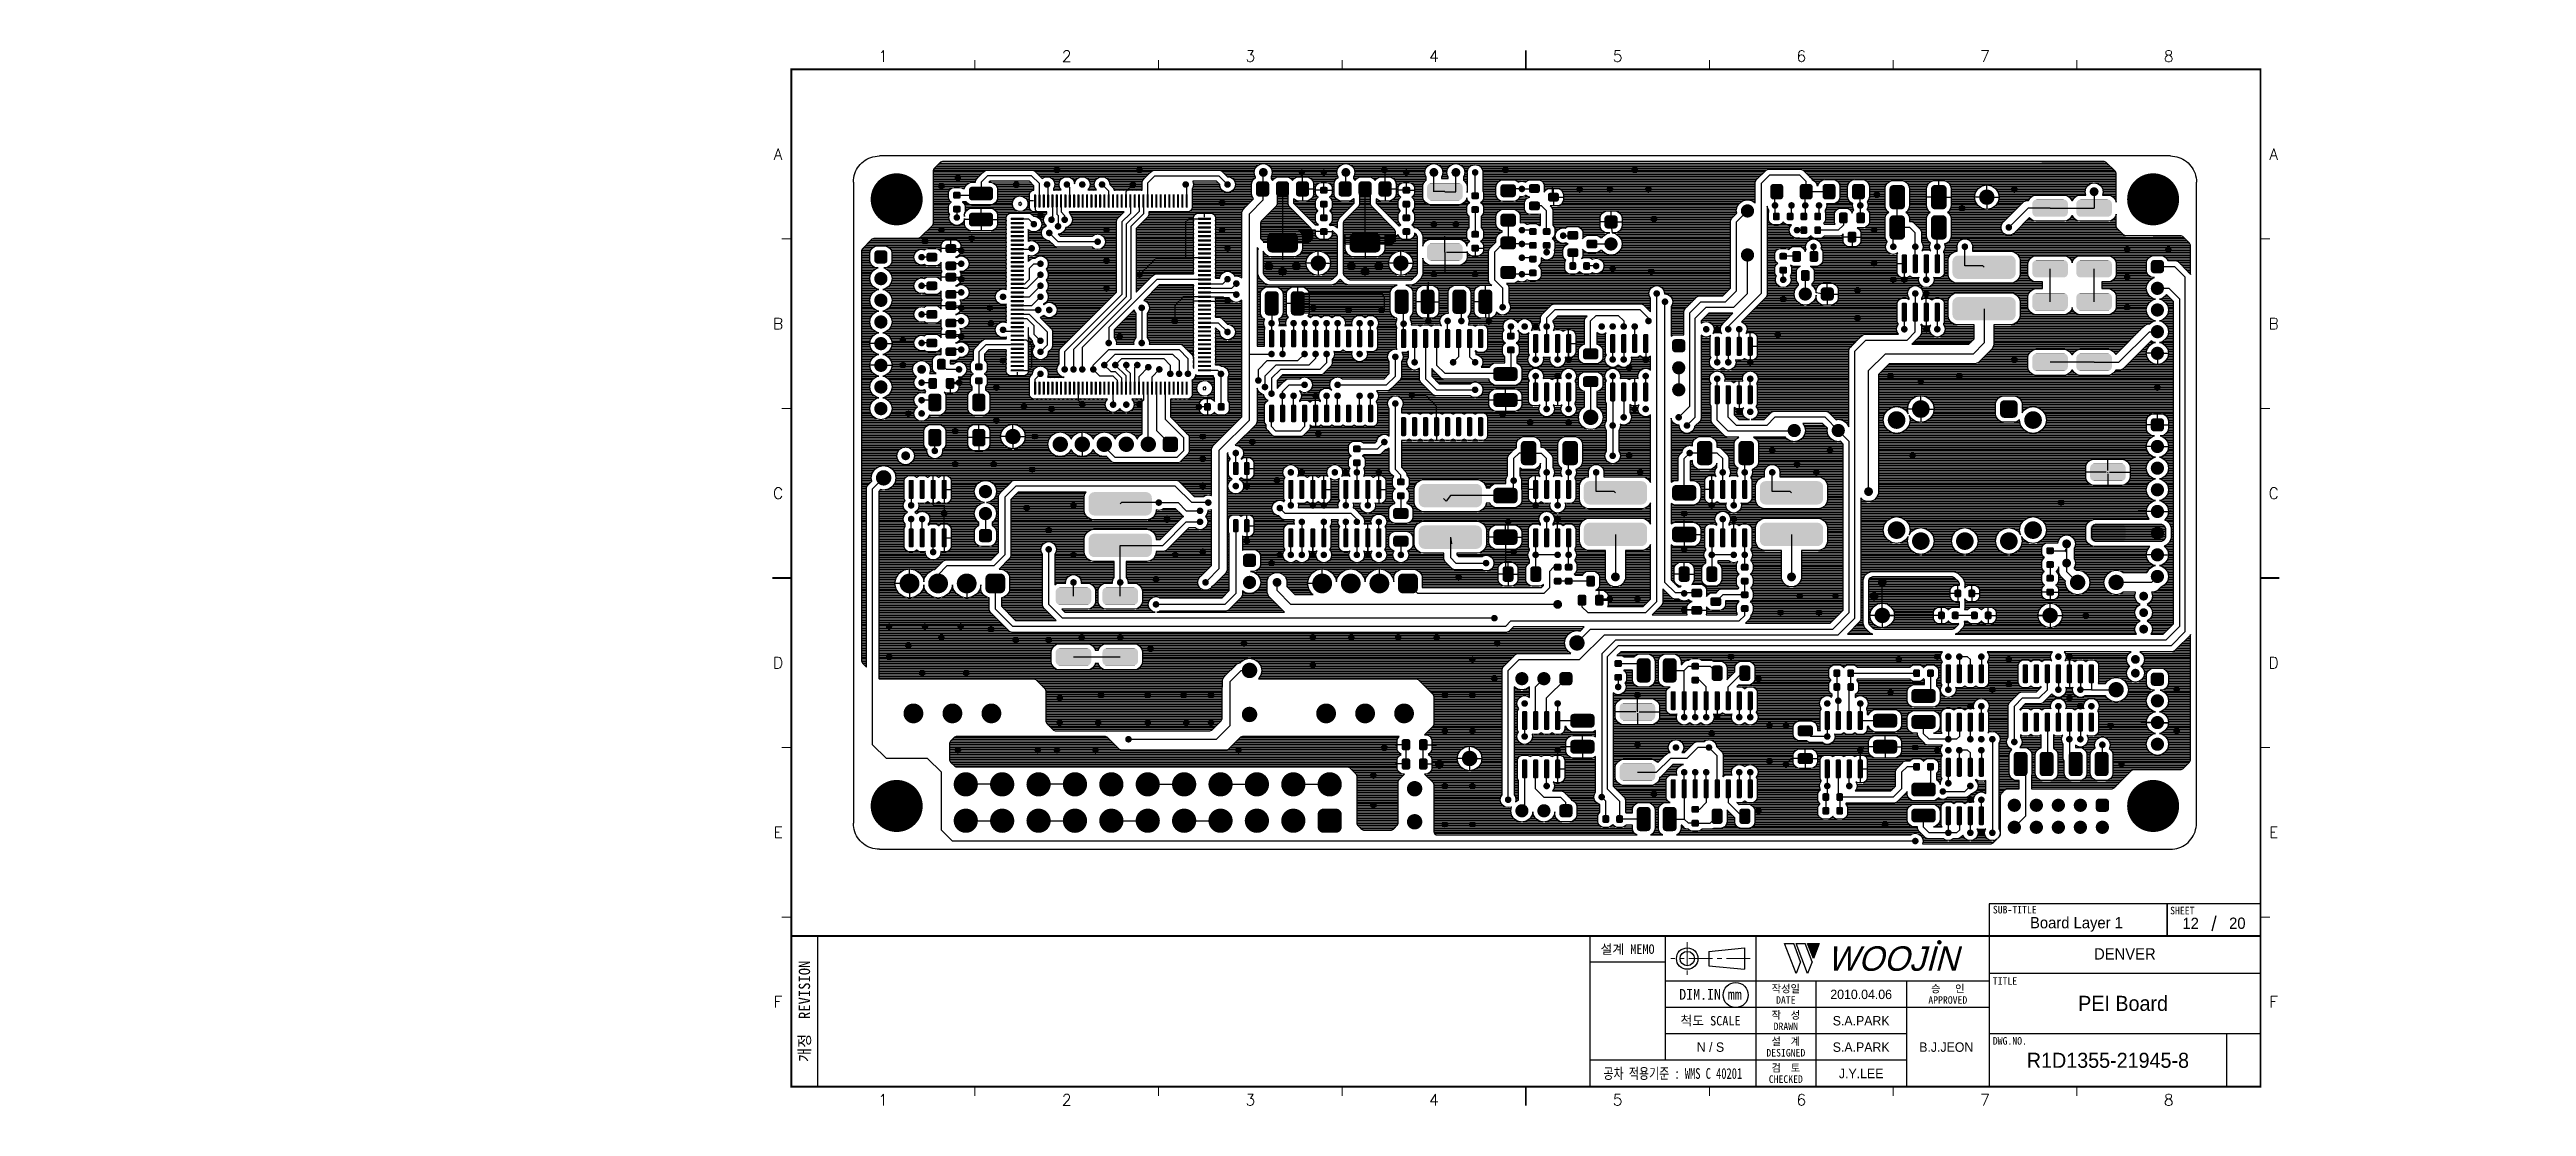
# Model space of a CAD drawing. Extents: x 295 to 953, y 10 to 290.
import ezdxf
from ezdxf.enums import TextEntityAlignment as Align

# ---------------------------------------------------------------- set-up
doc = ezdxf.new("R2010")
doc.units = 0
doc.header["$LTSCALE"] = 5
doc.header["$MEASUREMENT"] = 0
doc.linetypes.add('CENTER', pattern=[2, 1.25, -0.25, 0.25, -0.25])
doc.layers.get('0').update_dxf_attribs({"linetype": 'CONTINUOUS', "lineweight": 25})
for name, color, linetype, lineweight in [('2', 2, 'CENTER', 13), ('4', 4, 'CONTINUOUS', 18), ('6', 6, 'CONTINUOUS', 13)]:
    doc.layers.add(name, color=color, linetype=linetype, lineweight=lineweight)
for name, color, linetype in [('DV-PEI-A6_TOP', 5, 'CONTINUOUS'), ('SHEET', 3, 'CONTINUOUS'), ('문자', 4, 'CONTINUOUS'), ('테두리', 3, 'CONTINUOUS')]:
    doc.layers.add(name, color=color, linetype=linetype)
doc.styles.add('MARK', font='ARLRDBD.TTF')
doc.styles.get("Standard").update_dxf_attribs({"font": 'simplex.shx'})
doc.styles.add('굴림', font='')
doc.styles.add('굴림체', font='')
doc.styles.get('굴림').set_extended_font_data('Gulim')
doc.styles.get('굴림체').set_extended_font_data('GulimChe')

msp = doc.modelspace()

# ---------------------------------------------------------------- texts
at = {"color": 4, "style": '굴림'}
for s, p in [('2010.04.06', (775.98, 39.5)), ('S.A.PARK', (775.98, 32.5)), ('S.A.PARK', (775.98, 25.5)), ('B.J.JEON', (798.57, 25.5)), ('J.Y.LEE', (775.98, 18.5))]:
    msp.add_text(s, height=2.5, dxfattribs=at).set_placement(p, align=Align.MIDDLE_CENTER)
at = {"layer": '4', "style": '굴림'}
for s, p in [('Board Layer 1', (833.13, 58.53)), ('12', (863.44, 58.33)), ('20', (875.83, 58.38)), ('DENVER', (845.98, 50.24))]:
    msp.add_text(s, height=3, dxfattribs=at).set_placement(p, align=Align.MIDDLE_CENTER)
at = {"layer": '6', "char_height": 3.5278, "width": 39.2183, "attachment_point": 4}
for insert in [(295.11, 181.28), (295.11, 173.63)]:
    msp.add_mtext('{\\f굴림|b0|i0|c129;\\C7;', dxfattribs=dict(at, insert=insert))
at = {"layer": '6', "color": 4, "char_height": 3, "attachment_point": 4, "style": '굴림체'}
for insert, width in [((905.28, 137.42), 36.962), ((952.58, 106.26), 52.2944), ((952.58, 102.14), 52.2944), ((573.67, 73.54), 36.962)]:
    msp.add_mtext('{\\f굴림|b0|i0|c129;\\C7;', dxfattribs=dict(at, insert=insert, width=width))
at = {"layer": '문자', "style": '굴림'}
for s, height, p in [('PEI Board', 4, (845.5, 37.11)), ('N / S', 2.5, (735.98, 25.5)), ('R1D1355-21945-8', 4, (841.48, 22))]:
    msp.add_text(s, height=height, dxfattribs=at).set_placement(p, align=Align.MIDDLE_CENTER)

# ---------------------------------------------------------------- blocks, each defined once
blk = doc.blocks.new('B')
at = {"layer": '문자'}
blk.add_hatch(color=256, dxfattribs=at).paths.add_polyline_path([(13.79, 10), (15.31, 6), (16.84, 10)])
at = {"color": 4, "const_width": 0.6}
blk.add_lwpolyline([(48.46, 10.32, 1), (49.06, 10.32, 1)], format="xyb", close=True, dxfattribs=at)
at = {"layer": '문자'}
for p, q in [((10.73, 2), (7.68, 10)), ((7.68, 10), (10.09, 10)), ((11.94, 5.16), (10.09, 10)), ((10.73, 10), (13.15, 10)), ((13.79, 2), (10.73, 10)), ((14.99, 5.16), (13.15, 10)), ((13.79, 10), (16.84, 10)), ((15.31, 6), (13.79, 10)), ((16.84, 10), (15.31, 6)), ((11.94, 5.16), (10.73, 2)), ((14.99, 5.16), (13.79, 2))]:
    blk.add_line(p, q, dxfattribs=at)
at = {"layer": '문자', "style": 'MARK', "oblique": 15}
blk.add_text('WOOJIN', height=6.5, dxfattribs=at).set_placement((36.4, 6), align=Align.MIDDLE_CENTER)
blk = doc.blocks.new('C')
blk.add_line((15, 285), (15, 285))
at = {"layer": '2'}
for p, q in [((252.83, 53.35), (252.83, 44.65)), ((269.53, 49), (248.48, 49))]:
    blk.add_line(p, q, dxfattribs=at)
at = {"layer": 'SHEET'}
for p, q in [((393.14, 60.3), (392.07, 56.28)), ((22, 55), (22, 15)), ((227, 55), (227, 15)), ((247, 55), (247, 22)), ((271, 55), (271, 15)), ((271, 55), (271, 15)), ((333, 55), (333, 15)), ((247, 48), (227, 48)), ((333, 43), (247, 43)), ((287, 43), (287, 15)), ((311, 43), (311, 15)), ((405, 45), (333, 45)), ((333, 36), (247, 36)), ((311, 29), (247, 29)), ((405, 29), (333, 29)), ((396, 29), (396, 15)), ((311, 22), (227, 22))]:
    blk.add_line(p, q, dxfattribs=at)
at = {"layer": 'SHEET', "color": 4}
for p, q in [((258.53, 50.9), (268.03, 51.85)), ((258.53, 50.9), (258.53, 47.1)), ((258.53, 47.1), (268.03, 46.15)), ((268.03, 51.85), (268.03, 46.15))]:
    blk.add_line(p, q, dxfattribs=at)
at = {"layer": 'SHEET'}
for points in [[(333, 55), (380.19, 55), (380.19, 63.49), (333, 63.49)], [(380.19, 55), (405, 55), (405, 63.49), (380.19, 63.49)]]:
    blk.add_lwpolyline(points, close=True, dxfattribs=at)
at = {"layer": 'SHEET', "color": 4}
for radius in [2.85, 1.9]:
    blk.add_circle((252.83, 49), radius, dxfattribs=at)
at = {"layer": 'SHEET'}
blk.add_circle((265.7, 39.32), 3.32, dxfattribs=at)
at = {"layer": '테두리'}
blk.add_line((405, 285), (405, 15), dxfattribs=at)
for points, const_width in [([(210, 290), (210, 285)], 0.5), ([(15, 285), (15, 15), (405, 15), (405, 285), (15, 285)], 0.5), ([(63.75, 287.5), (63.75, 285)], 0.3), ([(112.5, 287.5), (112.5, 285)], 0.3), ([(161.25, 287.5), (161.25, 285)], 0.3), ([(258.75, 287.5), (258.75, 285)], 0.3), ([(307.5, 287.5), (307.5, 285)], 0.3), ([(356.25, 287.5), (356.25, 285)], 0.3), ([(12.5, 240), (15, 240)], 0.3), ([(407.5, 240), (405, 240)], 0.3), ([(12.5, 195), (15, 195)], 0.3), ([(407.5, 195), (405, 195)], 0.3), ([(10, 150), (15, 150)], 0.5), ([(410, 150), (405, 150)], 0.5), ([(12.5, 105), (15, 105)], 0.3), ([(407.5, 105), (405, 105)], 0.3), ([(12.5, 60), (15, 60)], 0.3), ([(407.5, 60), (405, 60)], 0.3), ([(15, 55), (405, 55)], 0.5), ([(63.75, 12.5), (63.75, 15)], 0.3), ([(112.5, 12.5), (112.5, 15)], 0.3), ([(161.25, 12.5), (161.25, 15)], 0.3), ([(210, 10), (210, 15)], 0.5), ([(258.75, 12.5), (258.75, 15)], 0.3), ([(307.5, 12.5), (307.5, 15)], 0.3), ([(356.25, 12.5), (356.25, 15)], 0.3)]:
    blk.add_lwpolyline(points, dxfattribs=dict(at, const_width=const_width))
blk.add_blockref('B', (271, 43))
at = {"layer": '문자'}
for s, p in [('1', (39.38, 288.5)), ('2', (88.12, 288.5)), ('3', (136.88, 288.5)), ('4', (185.62, 288.5)), ('5', (234.38, 288.5)), ('6', (283.12, 288.5)), ('7', (331.88, 288.5)), ('8', (380.62, 288.5)), ('A', (11.5, 262.5)), ('A', (408.5, 262.5)), ('B', (11.5, 217.5)), ('B', (408.5, 217.5)), ('C', (11.5, 172.5)), ('C', (408.5, 172.5)), ('D', (11.5, 127.5)), ('D', (408.5, 127.5)), ('E', (11.5, 82.5)), ('E', (408.5, 82.5)), ('F', (11.5, 37.5)), ('F', (408.5, 37.5)), ('1', (39.38, 11.5)), ('2', (88.12, 11.5)), ('3', (136.88, 11.5)), ('4', (185.62, 11.5)), ('5', (234.38, 11.5)), ('6', (283.12, 11.5)), ('7', (331.88, 11.5)), ('8', (380.62, 11.5))]:
    blk.add_text(s, height=3, dxfattribs=at).set_placement(p, align=Align.MIDDLE)
at = {"layer": '문자', "style": '굴림체'}
for s, height, p in [('SUB-TITLE', 2, (339.77, 61.98)), ('SHEET', 2, (384.24, 61.74)), ('설계 MEMO', 2.5, (237, 51.5)), ('DIM.IN mm', 2.85, (259, 39.5)), ('작성일', 2, (279, 41)), ('승   인', 2, (322, 41)), ('척도 SCALE', 2.5, (259, 32.5)), ('작  성', 2, (279, 34)), ('DATE', 2, (279, 38)), ('APPROVED', 2, (322, 38)), ('설  계', 2, (279, 27)), ('DRAWN', 2, (279, 31)), ('DESIGNED', 2, (279, 24)), ('검  토', 2, (279, 20)), ('CHECKED', 2, (279, 17))]:
    blk.add_text(s, height=height, dxfattribs=at).set_placement(p, align=Align.MIDDLE_CENTER)
blk.add_text('개정  REVISION', height=3, rotation=90, dxfattribs=at).set_placement((18.5, 35), align=Align.MIDDLE_CENTER)
for s, p in [('TITLE', (333.95, 42.05)), ('DWG.NO.', (333.95, 26.15))]:
    blk.add_text(s, height=2, dxfattribs=at).set_placement(p)
at = {"layer": '문자', "style": '굴림체', "width": 0.75}
blk.add_text('공차 적용기준 : WMS C 40201', height=2.85, dxfattribs=at).set_placement((249, 18.5), align=Align.MIDDLE_CENTER)

# ---------------------------------------------------------------- linework, layer by layer
msp.add_line((491.98, 15), (491.98, 15))
msp.add_line((491.98, 15), (491.98, 15))
for points, const_width in [([(516.52, 250.5, 1), (523.42, 250.5, 1)], 6.9), ([(535.79, 256.18, 1), (536.67, 256.18, 1)], 0.876), ([(562.08, 258.37, 1), (562.95, 258.37, 1)], 0.876), ([(583.99, 258.37, 1), (584.86, 258.37, 1)], 0.876), ([(616.7, 257.64, 1), (617.87, 257.64, 1)], 1.17), ([(627.07, 257.64, 1), (627.95, 257.64, 1)], 0.876), ([(632.91, 257.64, 1), (633.79, 257.64, 1)], 0.876), ([(638.61, 257.64, 1), (639.78, 257.64, 1)], 1.17), ([(648.98, 258.37, 1), (649.85, 258.37, 1)], 0.876), ([(654.82, 257.64, 1), (655.7, 257.64, 1)], 0.876), ([(661.98, 257.64, 1), (663.14, 257.64, 1)], 1.17), ([(667.82, 257.64, 1), (668.99, 257.64, 1)], 1.17), ([(673.08, 257.64, 1), (673.95, 257.64, 1)], 0.876), ([(681.11, 258.37, 1), (681.98, 258.37, 1)], 0.876), ([(715.43, 258.37, 1), (716.31, 258.37, 1)], 0.876), ([(850.03, 250.5, 1), (856.93, 250.5, 1)], 6.9), ([(531.41, 253.99, 1), (532.28, 253.99, 1)], 0.876), ([(551.27, 254.43, 1), (552.15, 254.43, 1)], 0.876), ([(559.45, 254.43, 1), (560.33, 254.43, 1)], 0.876), ([(561.16, 250.06, 1), (561.45, 250.06, 1)], 0.292), ([(564.71, 254.43, 1), (565.58, 254.43, 1)], 0.876), ([(568.8, 254.43, 1), (569.67, 254.43, 1)], 0.876), ([(574.05, 254.43, 1), (574.93, 254.43, 1)], 0.876), ([(582.23, 254.43, 1), (583.11, 254.43, 1)], 0.876), ([(584.15, 250.06, 1), (584.45, 250.06, 1)], 0.292), ([(596.25, 254.43, 1), (597.13, 254.43, 1)], 0.876), ([(605.89, 249.61, 1), (606.77, 249.61, 1)], 0.876), ([(607.35, 254.43, 1), (608.23, 254.43, 1)], 0.876), ([(627.25, 253.26, 1), (628.12, 253.26, 1)], 0.876), ([(638.28, 253.26, 1), (639.74, 253.26, 1)], 1.46), ([(685.49, 253.26, 1), (686.37, 253.26, 1)], 0.876), ([(700.83, 253.26, 1), (701.7, 253.26, 1)], 0.876), ([(708.86, 253.26, 1), (709.73, 253.26, 1)], 0.876), ([(719.08, 253.26, 1), (719.96, 253.26, 1)], 0.876), ([(779.69, 251.8, 1), (780.57, 251.8, 1)], 0.876), ([(808.32, 251.07, 1), (810.36, 251.07, 1)], 2.04), ([(816.2, 253.26, 1), (817.08, 253.26, 1)], 0.876), ([(837.24, 252.53, 1), (838.4, 252.53, 1)], 1.17), ([(535.5, 245.67, 1), (536.37, 245.67, 1)], 0.876), ([(555.94, 243.91, 1), (556.82, 243.91, 1)], 0.876), ([(557.7, 246.25, 1), (558.57, 246.25, 1)], 0.876), ([(560.62, 245.08, 1), (561.49, 245.08, 1)], 0.876), ([(562.37, 243.33, 1), (563.25, 243.33, 1)], 0.876), ([(564.12, 245.08, 1), (565, 245.08, 1)], 0.876), ([(662.12, 243.77, 1), (663, 243.77, 1)], 0.876), ([(667.96, 243.77, 1), (668.84, 243.77, 1)], 0.876), ([(720.54, 245.23, 1), (721.42, 245.23, 1)], 0.876), ([(744.93, 247.42, 1), (746.69, 247.42, 1)], 1.75), ([(752.67, 248.88, 1), (753.55, 248.88, 1)], 0.876), ([(757.05, 248.88, 1), (757.93, 248.88, 1)], 0.876), ([(760.71, 248.88, 1), (761.58, 248.88, 1)], 0.876), ([(764.36, 248.88, 1), (765.23, 248.88, 1)], 0.876), ([(775.31, 248.88, 1), (776.19, 248.88, 1)], 0.876), ([(802.33, 248.15, 1), (803.21, 248.15, 1)], 0.876), ([(814.74, 243.04, 1), (815.62, 243.04, 1)], 0.876), ([(527.03, 239.39, 1), (527.9, 239.39, 1)], 0.876), ([(531.41, 242.31, 1), (532.28, 242.31, 1)], 0.876), ([(536.67, 236.9, 1), (537.54, 236.9, 1)], 0.876), ([(539.44, 240.12, 1), (540.32, 240.12, 1)], 0.876), ([(555.36, 237.49, 1), (556.24, 237.49, 1)], 0.876), ([(560.03, 241.58, 1), (560.91, 241.58, 1)], 0.876), ([(572.89, 239.24, 1), (573.76, 239.24, 1)], 0.876), ([(575.22, 242.31, 1), (576.1, 242.31, 1)], 0.876), ([(605.89, 242.31, 1), (606.77, 242.31, 1)], 0.876), ([(607.35, 237.49, 1), (608.23, 237.49, 1)], 0.876), ([(685.49, 242.31, 1), (686.37, 242.31, 1)], 0.876), ([(685.49, 238.65, 1), (686.37, 238.65, 1)], 0.876), ([(692.06, 236.46, 1), (692.94, 236.46, 1)], 0.876), ([(696.44, 240.85, 1), (697.32, 240.85, 1)], 0.876), ([(708.71, 238.65, 1), (710.46, 238.65, 1)], 1.75), ([(744.93, 235.73, 1), (746.69, 235.73, 1)], 1.75), ([(758.52, 242.31, 1), (759.39, 242.31, 1)], 0.876), ([(762.9, 237.92, 1), (763.77, 237.92, 1)], 0.876), ([(778.96, 242.31, 1), (779.84, 242.31, 1)], 0.876), ([(784.07, 237.92, 1), (784.95, 237.92, 1)], 0.876), ([(789.92, 237.92, 1), (790.79, 237.92, 1)], 0.876), ([(795.76, 237.92, 1), (796.63, 237.92, 1)], 0.876), ([(803.06, 237.92, 1), (803.94, 237.92, 1)], 0.876), ([(846.15, 237.19, 1), (847.02, 237.19, 1)], 0.876), ([(857.1, 237.19, 1), (857.98, 237.19, 1)], 0.876), ([(514.9, 229.45, 1), (516.66, 229.45, 1)], 1.75), ([(526.15, 235.15, 1), (527.03, 235.15, 1)], 0.876), ([(536.67, 233.4, 1), (537.54, 233.4, 1)], 0.876), ([(536.67, 229.31, 1), (537.54, 229.31, 1)], 0.876), ([(557.7, 233.4, 1), (558.57, 233.4, 1)], 0.876), ([(557.7, 230.48, 1), (558.57, 230.48, 1)], 0.876), ([(575.22, 234.27, 1), (576.1, 234.27, 1)], 0.876), ([(583.99, 230.48, 1), (584.86, 230.48, 1)], 0.876), ([(607.35, 229.31, 1), (608.23, 229.31, 1)], 0.876), ([(618.16, 232.81, 1), (619.33, 232.81, 1)], 1.17), ([(621.81, 231.35, 1), (622.98, 231.35, 1)], 1.17), ([(625.46, 232.81, 1), (626.63, 232.81, 1)], 1.17), ([(630.87, 233.54, 1), (632.91, 233.54, 1)], 2.04), ([(640.07, 232.81, 1), (641.24, 232.81, 1)], 1.17), ([(643.72, 231.35, 1), (644.89, 231.35, 1)], 1.17), ([(647.37, 232.81, 1), (648.54, 232.81, 1)], 1.17), ([(652.77, 233.54, 1), (654.82, 233.54, 1)], 2.04), ([(662.12, 230.62, 1), (663, 230.62, 1)], 0.876), ([(673.08, 230.62, 1), (673.95, 230.62, 1)], 0.876), ([(685.49, 235, 1), (686.37, 235, 1)], 0.876), ([(685.49, 230.62, 1), (686.37, 230.62, 1)], 0.876), ([(705.21, 232.81, 1), (706.08, 232.81, 1)], 0.876), ([(709.59, 232.08, 1), (710.46, 232.08, 1)], 0.876), ([(719.81, 231.35, 1), (720.69, 231.35, 1)], 0.876), ([(778.96, 233.54, 1), (779.84, 233.54, 1)], 0.876), ([(846.15, 229.89, 1), (847.02, 229.89, 1)], 0.876), ([(514.9, 223.7, 1), (516.66, 223.7, 1)], 1.75), ([(526.15, 227.56, 1), (527.03, 227.56, 1)], 0.876), ([(536.67, 225.8, 1), (537.54, 225.8, 1)], 0.876), ([(547.77, 224.63, 1), (548.64, 224.63, 1)], 0.876), ([(551.84, 226.95, 1), (552.13, 226.95, 1)], 0.292), ([(557.7, 227.56, 1), (558.57, 227.56, 1)], 0.876), ([(557.7, 224.63, 1), (558.57, 224.63, 1)], 0.876), ([(575.22, 226.97, 1), (576.1, 226.97, 1)], 0.876), ([(601.52, 229.24, 1), (601.82, 229.24, 1)], 0.292), ([(601.52, 226.95, 1), (601.82, 226.95, 1)], 0.292), ([(601.52, 223.5, 1), (601.82, 223.5, 1)], 0.292), ([(607.35, 223.47, 1), (608.23, 223.47, 1)], 0.876), ([(609.69, 228.14, 1), (610.57, 228.14, 1)], 0.876), ([(609.69, 225.22, 1), (610.57, 225.22, 1)], 0.876), ([(721.27, 225.51, 1), (722.15, 225.51, 1)], 0.876), ([(723.46, 223.32, 1), (724.34, 223.32, 1)], 0.876), ([(754.86, 229.16, 1), (755.74, 229.16, 1)], 0.876), ([(754.86, 224.05, 1), (755.74, 224.05, 1)], 0.876), ([(760.27, 225.36, 1), (762.02, 225.36, 1)], 1.75), ([(774.58, 226.24, 1), (775.46, 226.24, 1)], 0.876), ([(784.07, 229.16, 1), (784.95, 229.16, 1)], 0.876), ([(786.99, 229.16, 1), (787.87, 229.16, 1)], 0.876), ([(789.92, 225.51, 1), (790.79, 225.51, 1)], 0.876), ([(792.84, 229.16, 1), (793.71, 229.16, 1)], 0.876), ([(792.84, 225.51, 1), (793.71, 225.51, 1)], 0.876), ([(853.74, 226.88, 1), (855.49, 226.88, 1)], 1.75), ([(514.9, 217.95, 1), (516.66, 217.95, 1)], 1.75), ([(526.15, 219.96, 1), (527.03, 219.96, 1)], 0.876), ([(536.67, 221.71, 1), (537.54, 221.71, 1)], 0.876), ([(536.67, 218.21, 1), (537.54, 218.21, 1)], 0.876), ([(544.26, 221.71, 1), (545.14, 221.71, 1)], 0.876), ([(544.55, 217.48, 1), (545.43, 217.48, 1)], 0.876), ([(551.84, 221.2, 1), (552.13, 221.2, 1)], 0.292), ([(557.11, 221.13, 1), (557.99, 221.13, 1)], 0.876), ([(560.03, 221.13, 1), (560.91, 221.13, 1)], 0.876), ([(584.57, 221.71, 1), (585.45, 221.71, 1)], 0.876), ([(593.33, 218.21, 1), (594.21, 218.21, 1)], 0.876), ([(619.04, 217.62, 1), (619.91, 217.62, 1)], 0.876), ([(624.88, 217.62, 1), (625.76, 217.62, 1)], 0.876), ([(627.8, 217.62, 1), (628.68, 217.62, 1)], 0.876), ([(630.14, 221.71, 1), (631.01, 221.71, 1)], 0.876), ([(630.72, 217.62, 1), (631.6, 217.62, 1)], 0.876), ([(633.64, 217.62, 1), (634.52, 217.62, 1)], 0.876), ([(636.56, 217.62, 1), (637.44, 217.62, 1)], 0.876), ([(639.48, 221.13, 1), (640.36, 221.13, 1)], 0.876), ([(642.41, 217.62, 1), (643.28, 217.62, 1)], 0.876), ([(645.33, 217.62, 1), (646.2, 217.62, 1)], 0.876), ([(648.25, 221.13, 1), (649.12, 221.13, 1)], 0.876), ([(654.09, 217.48, 1), (654.97, 217.48, 1)], 0.876), ([(660.66, 218.21, 1), (661.54, 218.21, 1)], 0.876), ([(665.77, 218.21, 1), (666.65, 218.21, 1)], 0.876), ([(669.42, 218.21, 1), (670.3, 218.21, 1)], 0.876), ([(676.73, 218.21, 1), (677.6, 218.21, 1)], 0.876), ([(680.38, 221.86, 1), (681.25, 221.86, 1)], 0.876), ([(682.57, 216.75, 1), (683.45, 216.75, 1)], 0.876), ([(686.22, 216.75, 1), (687.1, 216.75, 1)], 0.876), ([(689.14, 216.75, 1), (690.02, 216.75, 1)], 0.876), ([(692.06, 216.75, 1), (692.94, 216.75, 1)], 0.876), ([(706.67, 216.75, 1), (707.54, 216.75, 1)], 0.876), ([(709.59, 216.75, 1), (710.46, 216.75, 1)], 0.876), ([(712.51, 216.75, 1), (713.39, 216.75, 1)], 0.876), ([(715.43, 216.75, 1), (716.31, 216.75, 1)], 0.876), ([(719.08, 218.21, 1), (719.96, 218.21, 1)], 0.876), ([(774.58, 218.94, 1), (775.46, 218.94, 1)], 0.876), ([(791.81, 217.19, 1), (792.11, 217.19, 1)], 0.292), ([(846.15, 221.86, 1), (847.02, 221.86, 1)], 0.876), ([(853.74, 221.13, 1), (855.49, 221.13, 1)], 1.75), ([(853.74, 215.37, 1), (855.49, 215.37, 1)], 1.75), ([(514.9, 212.2, 1), (516.66, 212.2, 1)], 1.75), ([(521.18, 213.1, 1), (522.06, 213.1, 1)], 0.876), ([(526.15, 212.37, 1), (527.03, 212.37, 1)], 0.876), ([(536.67, 214.12, 1), (537.54, 214.12, 1)], 0.876), ([(536.67, 210.61, 1), (537.54, 210.61, 1)], 0.876), ([(547.77, 215.87, 1), (548.64, 215.87, 1)], 0.876), ([(551.84, 215.45, 1), (552.13, 215.45, 1)], 0.292), ([(551.84, 212, 1), (552.13, 212, 1)], 0.292), ([(557.7, 212.95, 1), (558.57, 212.95, 1)], 0.876), ([(557.7, 210.03, 1), (558.57, 210.03, 1)], 0.876), ([(575.81, 212.37, 1), (576.68, 212.37, 1)], 0.876), ([(578.73, 214.12, 1), (579.6, 214.12, 1)], 0.876), ([(584.57, 212.37, 1), (585.45, 212.37, 1)], 0.876), ([(607.35, 215.29, 1), (608.23, 215.29, 1)], 0.876), ([(622.1, 213.53, 1), (622.69, 213.53, 1)], 0.584), ([(628.09, 213.53, 1), (628.38, 213.53, 1)], 0.292), ([(633.93, 213.53, 1), (634.23, 213.53, 1)], 0.292), ([(673.51, 210.18, 1), (673.81, 210.18, 1)], 0.292), ([(734.42, 216.02, 1), (735.29, 216.02, 1)], 0.876), ([(737.34, 216.02, 1), (738.21, 216.02, 1)], 0.876), ([(740.26, 216.02, 1), (741.14, 216.02, 1)], 0.876), ([(743.18, 216.02, 1), (744.06, 216.02, 1)], 0.876), ([(753.4, 214.56, 1), (754.28, 214.56, 1)], 0.876), ([(786.99, 216.02, 1), (787.87, 216.02, 1)], 0.876), ([(792.84, 216.02, 1), (793.71, 216.02, 1)], 0.876), ([(795.76, 216.02, 1), (796.63, 216.02, 1)], 0.876), ([(853.74, 209.63, 1), (855.49, 209.63, 1)], 1.75), ([(514.9, 206.45, 1), (516.66, 206.45, 1)], 1.75), ([(521.18, 206.52, 1), (522.06, 206.52, 1)], 0.876), ([(526, 205.36, 1), (527.17, 205.36, 1)], 1.17), ([(536.08, 205.36, 1), (536.96, 205.36, 1)], 0.876), ([(547.77, 207.69, 1), (548.64, 207.69, 1)], 0.876), ([(557.7, 204.19, 1), (558.57, 204.19, 1)], 0.876), ([(564.12, 205.36, 1), (565, 205.36, 1)], 0.876), ([(566.46, 205.36, 1), (567.34, 205.36, 1)], 0.876), ([(568.8, 205.36, 1), (569.67, 205.36, 1)], 0.876), ([(571.72, 205.36, 1), (572.59, 205.36, 1)], 0.876), ([(574.64, 206.52, 1), (575.51, 206.52, 1)], 0.876), ([(577.56, 206.52, 1), (578.44, 206.52, 1)], 0.876), ([(580.48, 206.52, 1), (581.36, 206.52, 1)], 0.876), ([(583.4, 206.52, 1), (584.28, 206.52, 1)], 0.876), ([(586.32, 205.94, 1), (587.2, 205.94, 1)], 0.876), ([(589.24, 205.36, 1), (590.12, 205.36, 1)], 0.876), ([(592.16, 204.19, 1), (593.04, 204.19, 1)], 0.876), ([(594.5, 204.19, 1), (595.38, 204.19, 1)], 0.876), ([(596.84, 204.19, 1), (597.71, 204.19, 1)], 0.876), ([(605.6, 204.19, 1), (606.48, 204.19, 1)], 0.876), ([(619.04, 209.44, 1), (619.91, 209.44, 1)], 0.876), ([(621.96, 209.44, 1), (622.83, 209.44, 1)], 0.876), ([(627.8, 209.44, 1), (628.68, 209.44, 1)], 0.876), ([(630.72, 209.44, 1), (631.6, 209.44, 1)], 0.876), ([(633.64, 209.44, 1), (634.52, 209.44, 1)], 0.876), ([(642.41, 209.44, 1), (643.28, 209.44, 1)], 0.876), ([(651.9, 208.71, 1), (652.77, 208.71, 1)], 0.876), ([(657.01, 207.25, 1), (657.89, 207.25, 1)], 0.876), ([(667.23, 207.25, 1), (668.11, 207.25, 1)], 0.876), ([(673.08, 207.25, 1), (673.95, 207.25, 1)], 0.876), ([(689.14, 207.98, 1), (690.02, 207.98, 1)], 0.876), ([(689.14, 203.6, 1), (690.02, 203.6, 1)], 0.876), ([(694.98, 207.98, 1), (695.86, 207.98, 1)], 0.876), ([(694.98, 203.6, 1), (695.86, 203.6, 1)], 0.876), ([(697.9, 207.98, 1), (698.78, 207.98, 1)], 0.876), ([(697.9, 203.6, 1), (698.78, 203.6, 1)], 0.876), ([(703.97, 209.47, 1), (704.4, 209.47, 1)], 0.438), ([(709.59, 207.98, 1), (710.46, 207.98, 1)], 0.876), ([(709.59, 203.6, 1), (710.46, 203.6, 1)], 0.876), ([(712.51, 207.98, 1), (713.39, 207.98, 1)], 0.876), ([(713.97, 205.79, 1), (714.85, 205.79, 1)], 0.876), ([(718.35, 207.98, 1), (719.23, 207.98, 1)], 0.876), ([(718.35, 203.6, 1), (719.23, 203.6, 1)], 0.876), ([(726.68, 205.79, 1), (728.43, 205.79, 1)], 1.75), ([(737.34, 207.25, 1), (738.21, 207.25, 1)], 0.876), ([(740.26, 207.25, 1), (741.14, 207.25, 1)], 0.876), ([(746.1, 207.25, 1), (746.98, 207.25, 1)], 0.876), ([(783.34, 203.6, 1), (784.22, 203.6, 1)], 0.876), ([(801.6, 203.6, 1), (802.48, 203.6, 1)], 0.876), ([(816.2, 207.98, 1), (817.08, 207.98, 1)], 0.876), ([(514.9, 200.7, 1), (516.66, 200.7, 1)], 1.75), ([(526.15, 201.85, 1), (527.03, 201.85, 1)], 0.876), ([(526.15, 197.18, 1), (527.03, 197.18, 1)], 0.876), ([(536.08, 201.85, 1), (536.96, 201.85, 1)], 0.876), ([(546.01, 200.68, 1), (546.89, 200.68, 1)], 0.876), ([(578.41, 200.38, 1), (578.7, 200.38, 1)], 0.292), ([(581.85, 200.38, 1), (582.15, 200.38, 1)], 0.292), ([(584.15, 200.38, 1), (584.45, 200.38, 1)], 0.292), ([(587.6, 200.38, 1), (587.89, 200.38, 1)], 0.292), ([(615.53, 202.43, 1), (616.41, 202.43, 1)], 0.876), ([(617.28, 200.68, 1), (618.16, 200.68, 1)], 0.876), ([(619.04, 198.93, 1), (619.91, 198.93, 1)], 0.876), ([(621.96, 198.35, 1), (622.83, 198.35, 1)], 0.876), ([(624.88, 198.35, 1), (625.76, 198.35, 1)], 0.876), ([(627.8, 201.27, 1), (628.68, 201.27, 1)], 0.876), ([(630.72, 198.35, 1), (631.6, 198.35, 1)], 0.876), ([(633.64, 198.35, 1), (634.52, 198.35, 1)], 0.876), ([(636.56, 201.27, 1), (637.44, 201.27, 1)], 0.876), ([(636.56, 198.35, 1), (637.44, 198.35, 1)], 0.876), ([(642.41, 198.35, 1), (643.28, 198.35, 1)], 0.876), ([(645.33, 198.35, 1), (646.2, 198.35, 1)], 0.876), ([(656.28, 198.49, 1), (657.16, 198.49, 1)], 0.876), ([(673.08, 199.95, 1), (673.95, 199.95, 1)], 0.876), ([(703.97, 202.11, 1), (704.4, 202.11, 1)], 0.438), ([(726.68, 199.95, 1), (728.43, 199.95, 1)], 1.75), ([(737.34, 202.87, 1), (738.21, 202.87, 1)], 0.876), ([(746.1, 202.87, 1), (746.98, 202.87, 1)], 0.876), ([(791.38, 202.14, 1), (792.25, 202.14, 1)], 0.876), ([(854.18, 200.68, 1), (855.05, 200.68, 1)], 0.876), ([(514.9, 194.95, 1), (516.66, 194.95, 1)], 1.75), ([(522.64, 193.67, 1), (523.52, 193.67, 1)], 0.876), ([(526.15, 193.67, 1), (527.03, 193.67, 1)], 0.876), ([(546.01, 191.92, 1), (546.89, 191.92, 1)], 0.876), ([(553.31, 195.57, 1), (554.19, 195.57, 1)], 0.876), ([(560.62, 194.84, 1), (561.49, 194.84, 1)], 0.876), ([(568.8, 196.01, 1), (569.67, 196.01, 1)], 0.876), ([(576.98, 196.01, 1), (577.85, 196.01, 1)], 0.876), ([(580.48, 196.01, 1), (581.36, 196.01, 1)], 0.876), ([(583.99, 196.01, 1), (584.86, 196.01, 1)], 0.876), ([(599.76, 195.42, 1), (600.64, 195.42, 1)], 0.876), ([(651.9, 196.3, 1), (652.77, 196.3, 1)], 0.876), ([(680.38, 193.38, 1), (681.25, 193.38, 1)], 0.876), ([(687.68, 191.19, 1), (688.56, 191.19, 1)], 0.876), ([(692.06, 194.84, 1), (692.94, 194.84, 1)], 0.876), ([(697.9, 194.84, 1), (698.78, 194.84, 1)], 0.876), ([(697.9, 191.19, 1), (698.78, 191.19, 1)], 0.876), ([(703.16, 192.65, 1), (705.21, 192.65, 1)], 2.04), ([(709.59, 190.46, 1), (710.46, 190.46, 1)], 0.876), ([(712.51, 192.65, 1), (713.39, 192.65, 1)], 0.876), ([(715.43, 194.84, 1), (716.31, 194.84, 1)], 0.876), ([(718.35, 194.84, 1), (719.23, 194.84, 1)], 0.876), ([(727.11, 192.65, 1), (727.99, 192.65, 1)], 0.876), ([(729.31, 190.46, 1), (730.18, 190.46, 1)], 0.876), ([(743.18, 194.11, 1), (744.06, 194.11, 1)], 0.876), ([(746.1, 194.11, 1), (746.98, 194.11, 1)], 0.876), ([(757.35, 189.14, 1), (759.1, 189.14, 1)], 1.75), ([(769.03, 189.14, 1), (770.78, 189.14, 1)], 1.75), ([(784.22, 191.92, 1), (786.56, 191.92, 1)], 2.34), ([(790.65, 194.84, 1), (792.98, 194.84, 1)], 2.34), ([(820.44, 191.92, 1), (822.78, 191.92, 1)], 2.34), ([(529.65, 183.74, 1), (530.53, 183.74, 1)], 0.876), ([(535.06, 189, 1), (535.93, 189, 1)], 0.876), ([(549.81, 187.54, 1), (551.85, 187.54, 1)], 2.04), ([(556.24, 187.54, 1), (557.11, 187.54, 1)], 0.876), ([(562.37, 185.49, 1), (564.41, 185.49, 1)], 2.04), ([(568.21, 185.49, 1), (570.26, 185.49, 1)], 2.04), ([(574.05, 185.49, 1), (576.1, 185.49, 1)], 2.04), ([(579.9, 185.49, 1), (581.94, 185.49, 1)], 2.04), ([(585.74, 185.49, 1), (587.78, 185.49, 1)], 2.04), ([(600.78, 187.54, 1), (601.66, 187.54, 1)], 0.876), ([(613.93, 186.08, 1), (614.8, 186.08, 1)], 0.876), ([(631.45, 188.27, 1), (632.33, 188.27, 1)], 0.876), ([(648.98, 186.08, 1), (649.85, 186.08, 1)], 0.876), ([(751.94, 183.89, 1), (752.82, 183.89, 1)], 0.876), ([(767.28, 183.89, 1), (768.15, 183.89, 1)], 0.876), ([(853.74, 184.91, 1), (855.49, 184.91, 1)], 1.75), ([(515.49, 176.58, 1), (517.53, 176.58, 1)], 2.04), ([(521.77, 182.43, 1), (522.94, 182.43, 1)], 1.17), ([(535.06, 180.23, 1), (535.93, 180.23, 1)], 0.876), ([(545.28, 180.23, 1), (546.16, 180.23, 1)], 0.876), ([(555.51, 178.77, 1), (556.38, 178.77, 1)], 0.876), ([(600.78, 181.7, 1), (601.66, 181.7, 1)], 0.876), ([(609.54, 183.16, 1), (610.42, 183.16, 1)], 0.876), ([(624.15, 178.04, 1), (625.03, 178.04, 1)], 0.876), ([(627.07, 178.04, 1), (627.95, 178.04, 1)], 0.876), ([(635.83, 178.04, 1), (636.71, 178.04, 1)], 0.876), ([(638.75, 178.04, 1), (639.63, 178.04, 1)], 0.876), ([(641.68, 178.04, 1), (642.55, 178.04, 1)], 0.876), ([(647.52, 178.04, 1), (648.39, 178.04, 1)], 0.876), ([(692.06, 178.04, 1), (692.94, 178.04, 1)], 0.876), ([(697.9, 178.04, 1), (698.78, 178.04, 1)], 0.876), ([(705.21, 178.04, 1), (706.08, 178.04, 1)], 0.876), ([(709.59, 182.43, 1), (710.46, 182.43, 1)], 0.876), ([(713.97, 182.43, 1), (714.85, 182.43, 1)], 0.876), ([(716.89, 178.04, 1), (717.77, 178.04, 1)], 0.876), ([(730.04, 183.16, 1), (730.91, 183.16, 1)], 0.876), ([(738.8, 178.04, 1), (739.67, 178.04, 1)], 0.876), ([(744.64, 178.04, 1), (745.52, 178.04, 1)], 0.876), ([(751.94, 178.04, 1), (752.82, 178.04, 1)], 0.876), ([(758.52, 180.23, 1), (759.39, 180.23, 1)], 0.876), ([(763.63, 178.04, 1), (764.5, 178.04, 1)], 0.876), ([(789.19, 182.43, 1), (790.06, 182.43, 1)], 0.876), ([(853.74, 179.15, 1), (855.49, 179.15, 1)], 1.75), ([(853.89, 179.15, 1), (855.35, 179.15, 1)], 1.46), ([(542.65, 172.93, 1), (544.41, 172.93, 1)], 1.75), ([(600.78, 174.39, 1), (601.66, 174.39, 1)], 0.876), ([(609.54, 174.39, 1), (610.42, 174.39, 1)], 0.876), ([(612.47, 174.39, 1), (613.34, 174.39, 1)], 0.876), ([(620.5, 175.85, 1), (621.37, 175.85, 1)], 0.876), ([(683.3, 175.85, 1), (684.18, 175.85, 1)], 0.876), ([(777.36, 172.93, 1), (778.52, 172.93, 1)], 1.17), ([(853.74, 173.41, 1), (855.49, 173.41, 1)], 1.75), ([(523.37, 169.28, 1), (524.25, 169.28, 1)], 0.876), ([(523.37, 165.63, 1), (524.25, 165.63, 1)], 0.876), ([(526.3, 165.63, 1), (527.17, 165.63, 1)], 0.876), ([(532.14, 167.09, 1), (533.01, 167.09, 1)], 0.876), ([(542.65, 167.09, 1), (544.41, 167.09, 1)], 1.75), ([(554.05, 168.55, 1), (554.92, 168.55, 1)], 0.876), ([(566.46, 169.28, 1), (567.34, 169.28, 1)], 0.876), ([(589.1, 170.01, 1), (589.97, 170.01, 1)], 0.876), ([(591.29, 165.63, 1), (592.16, 165.63, 1)], 0.876), ([(600.05, 167.82, 1), (600.93, 167.82, 1)], 0.876), ([(600.05, 164.9, 1), (600.93, 164.9, 1)], 0.876), ([(602.24, 170.01, 1), (603.12, 170.01, 1)], 0.876), ([(621.23, 168.55, 1), (622.1, 168.55, 1)], 0.876), ([(624.15, 169.28, 1), (625.03, 169.28, 1)], 0.876), ([(627.07, 164.9, 1), (627.95, 164.9, 1)], 0.876), ([(629.99, 169.28, 1), (630.87, 169.28, 1)], 0.876), ([(632.91, 169.28, 1), (633.79, 169.28, 1)], 0.876), ([(632.91, 164.9, 1), (633.79, 164.9, 1)], 0.876), ([(638.75, 169.28, 1), (639.63, 169.28, 1)], 0.876), ([(638.75, 164.9, 1), (639.63, 164.9, 1)], 0.876), ([(641.68, 164.9, 1), (642.55, 164.9, 1)], 0.876), ([(644.6, 169.28, 1), (645.47, 169.28, 1)], 0.876), ([(647.52, 164.9, 1), (648.39, 164.9, 1)], 0.876), ([(681.84, 164.9, 1), (682.72, 164.9, 1)], 0.876), ([(689.14, 169.28, 1), (690.02, 169.28, 1)], 0.876), ([(692.06, 165.63, 1), (692.94, 165.63, 1)], 0.876), ([(694.98, 169.28, 1), (695.86, 169.28, 1)], 0.876), ([(694.98, 165.63, 1), (695.86, 165.63, 1)], 0.876), ([(728.57, 167.09, 1), (729.45, 167.09, 1)], 0.876), ([(735.88, 169.28, 1), (736.75, 169.28, 1)], 0.876), ([(738.8, 165.63, 1), (739.67, 165.63, 1)], 0.876), ([(741.72, 169.28, 1), (742.6, 169.28, 1)], 0.876), ([(741.72, 165.63, 1), (742.6, 165.63, 1)], 0.876), ([(784.22, 162.71, 1), (786.56, 162.71, 1)], 2.34), ([(820.44, 162.71, 1), (822.78, 162.71, 1)], 2.34), ([(828.62, 170.01, 1), (829.5, 170.01, 1)], 0.876), ([(853.74, 167.66, 1), (855.49, 167.66, 1)], 1.75), ([(559.89, 162.71, 1), (560.76, 162.71, 1)], 0.876), ([(559.89, 157.6, 1), (560.76, 157.6, 1)], 0.876), ([(612.47, 159.79, 1), (613.34, 159.79, 1)], 0.876), ([(728.57, 157.6, 1), (729.45, 157.6, 1)], 0.876), ([(790.65, 159.79, 1), (792.98, 159.79, 1)], 2.34), ([(802.33, 159.79, 1), (804.67, 159.79, 1)], 2.34), ([(814.01, 159.79, 1), (816.35, 159.79, 1)], 2.34), ([(829.93, 159.06, 1), (831.1, 159.06, 1)], 1.17), ([(853.74, 161.91, 1), (855.49, 161.91, 1)], 1.75), ([(853.74, 156.15, 1), (855.49, 156.15, 1)], 1.75), ([(853.89, 161.91, 1), (855.35, 161.91, 1)], 1.46), ([(529.22, 156.87, 1), (530.09, 156.87, 1)], 0.876), ([(566.46, 156.14, 1), (567.34, 156.14, 1)], 0.876), ([(593.48, 156.14, 1), (594.35, 156.14, 1)], 0.876), ([(600.78, 156.87, 1), (601.66, 156.87, 1)], 0.876), ([(619.04, 153.95, 1), (619.91, 153.95, 1)], 0.876), ([(621.23, 156.14, 1), (622.1, 156.14, 1)], 0.876), ([(624.15, 156.14, 1), (625.03, 156.14, 1)], 0.876), ([(627.07, 156.14, 1), (627.95, 156.14, 1)], 0.876), ([(629.99, 156.14, 1), (630.87, 156.14, 1)], 0.876), ([(632.91, 156.14, 1), (633.79, 156.14, 1)], 0.876), ([(641.68, 156.14, 1), (642.55, 156.14, 1)], 0.876), ([(644.6, 156.14, 1), (645.47, 156.14, 1)], 0.876), ([(647.52, 156.14, 1), (648.39, 156.14, 1)], 0.876), ([(653.36, 156.14, 1), (654.24, 156.14, 1)], 0.876), ([(676, 153.95, 1), (676.87, 153.95, 1)], 0.876), ([(681.96, 151.02, 1), (682.54, 151.02, 1)], 0.584), ([(683.3, 156.87, 1), (684.18, 156.87, 1)], 0.876), ([(689.14, 156.14, 1), (690.02, 156.14, 1)], 0.876), ([(694.98, 156.14, 1), (695.86, 156.14, 1)], 0.876), ([(697.9, 156.14, 1), (698.78, 156.14, 1)], 0.876), ([(710.17, 150.29, 1), (711.34, 150.29, 1)], 1.17), ([(735.88, 156.14, 1), (736.75, 156.14, 1)], 0.876), ([(741.72, 156.14, 1), (742.6, 156.14, 1)], 0.876), ([(744.64, 156.14, 1), (745.52, 156.14, 1)], 0.876), ([(756.91, 150.29, 1), (758.08, 150.29, 1)], 1.17), ([(829.93, 153.95, 1), (831.1, 153.95, 1)], 1.17), ([(853.74, 150.41, 1), (855.49, 150.41, 1)], 1.75), ([(522.07, 148.55, 1), (524.69, 148.55, 1)], 2.63), ([(529.65, 148.55, 1), (532.28, 148.55, 1)], 2.63), ([(537.24, 148.55, 1), (539.87, 148.55, 1)], 2.63), ([(566.46, 148.83, 1), (567.34, 148.83, 1)], 0.876), ([(578.87, 148.83, 1), (579.75, 148.83, 1)], 0.876), ([(588.37, 149.56, 1), (589.24, 149.56, 1)], 0.876), ([(601.51, 148.83, 1), (602.39, 148.83, 1)], 0.876), ([(612.76, 148.83, 1), (614.51, 148.83, 1)], 1.75), ([(620.35, 148.83, 1), (621.52, 148.83, 1)], 1.17), ([(631.6, 148.55, 1), (634.23, 148.55, 1)], 2.63), ([(639.19, 148.55, 1), (641.82, 148.55, 1)], 2.63), ([(646.78, 148.55, 1), (649.41, 148.55, 1)], 2.63), ([(668.69, 150.29, 1), (669.57, 150.29, 1)], 0.876), ([(708.86, 144.45, 1), (709.73, 144.45, 1)], 0.876), ([(716.16, 144.45, 1), (717.04, 144.45, 1)], 0.876), ([(728.57, 145.91, 1), (729.45, 145.91, 1)], 0.876), ([(759.25, 145.18, 1), (760.12, 145.18, 1)], 0.876), ([(768.74, 145.18, 1), (769.61, 145.18, 1)], 0.876), ([(778.82, 145.18, 1), (779.98, 145.18, 1)], 1.17), ([(781.01, 148.83, 1), (782.18, 148.83, 1)], 1.17), ([(832.42, 148.83, 1), (834.46, 148.83, 1)], 2.04), ([(842.64, 148.83, 1), (844.68, 148.83, 1)], 2.04), ([(850.38, 145.18, 1), (851.55, 145.18, 1)], 1.17), ([(588.37, 142.99, 1), (589.24, 142.99, 1)], 0.876), ([(678.19, 139.34, 1), (679.06, 139.34, 1)], 0.876), ([(694.84, 142.99, 1), (696.01, 142.99, 1)], 1.17), ([(728.57, 141.53, 1), (729.45, 141.53, 1)], 0.876), ([(754.13, 140.8, 1), (755.01, 140.8, 1)], 0.876), ([(764.36, 140.8, 1), (765.23, 140.8, 1)], 0.876), ([(780.57, 140.07, 1), (782.61, 140.07, 1)], 2.04), ([(825.11, 140.07, 1), (827.16, 140.07, 1)], 2.04), ([(835.19, 140.07, 1), (836.07, 140.07, 1)], 0.876), ([(850.38, 140.8, 1), (851.55, 140.8, 1)], 1.17), ([(517.53, 137.15, 1), (518.41, 137.15, 1)], 0.876), ([(522.64, 132.04, 1), (523.52, 132.04, 1)], 0.876), ([(527.03, 137.15, 1), (527.9, 137.15, 1)], 0.876), ([(531.41, 134.23, 1), (532.28, 134.23, 1)], 0.876), ([(536.52, 137.15, 1), (537.4, 137.15, 1)], 0.876), ([(544.55, 136.42, 1), (545.43, 136.42, 1)], 0.876), ([(551.12, 133.5, 1), (552, 133.5, 1)], 0.876), ([(559.89, 133.5, 1), (560.76, 133.5, 1)], 0.876), ([(568.65, 134.23, 1), (569.53, 134.23, 1)], 0.876), ([(578.87, 134.23, 1), (579.75, 134.23, 1)], 0.876), ([(586.91, 131.31, 1), (587.78, 131.31, 1)], 0.876), ([(611.73, 132.77, 1), (612.61, 132.77, 1)], 0.876), ([(629.99, 134.23, 1), (630.87, 134.23, 1)], 0.876), ([(640.21, 134.23, 1), (641.09, 134.23, 1)], 0.876), ([(652.63, 134.23, 1), (653.51, 134.23, 1)], 0.876), ([(662.85, 134.23, 1), (663.73, 134.23, 1)], 0.876), ([(678.92, 132.77, 1), (679.79, 132.77, 1)], 0.876), ([(699.51, 132.77, 1), (701.56, 132.77, 1)], 2.04), ([(850.38, 136.42, 1), (851.55, 136.42, 1)], 1.17), ([(517.53, 129.12, 1), (518.41, 129.12, 1)], 0.876), ([(526.3, 124.74, 1), (527.17, 124.74, 1)], 0.876), ([(537.98, 124.74, 1), (538.86, 124.74, 1)], 0.876), ([(612.61, 125.47, 1), (614.66, 125.47, 1)], 2.04), ([(629.99, 126.93, 1), (630.87, 126.93, 1)], 0.876), ([(672.35, 128.39, 1), (673.22, 128.39, 1)], 0.876), ([(685.05, 123.28, 1), (686.8, 123.28, 1)], 1.75), ([(690.89, 123.28, 1), (692.65, 123.28, 1)], 1.75), ([(737.53, 124.74, 1), (737.97, 124.74, 1)], 0.438), ([(740.99, 129.12, 1), (741.87, 129.12, 1)], 0.876), ([(744.88, 124.74, 1), (745.32, 124.74, 1)], 0.438), ([(785.53, 128.39, 1), (786.41, 128.39, 1)], 0.876), ([(795.76, 129.12, 1), (796.63, 129.12, 1)], 0.876), ([(798.68, 129.12, 1), (799.56, 129.12, 1)], 0.876), ([(801.6, 129.12, 1), (802.48, 129.12, 1)], 0.876), ([(807.44, 129.12, 1), (808.32, 129.12, 1)], 0.876), ([(814.74, 128.39, 1), (815.62, 128.39, 1)], 0.876), ([(827.89, 129.12, 1), (828.77, 129.12, 1)], 0.876), ([(830.81, 129.12, 1), (831.69, 129.12, 1)], 0.876), ([(848.19, 128.39, 1), (849.36, 128.39, 1)], 1.17), ([(848.19, 124.74, 1), (849.36, 124.74, 1)], 1.17), ([(562.81, 118.16, 1), (563.68, 118.16, 1)], 0.876), ([(573.76, 118.89, 1), (574.64, 118.89, 1)], 0.876), ([(586.18, 118.89, 1), (587.05, 118.89, 1)], 0.876), ([(595.67, 118.89, 1), (596.55, 118.89, 1)], 0.876), ([(602.97, 118.89, 1), (603.85, 118.89, 1)], 0.876), ([(665.04, 118.89, 1), (665.92, 118.89, 1)], 0.876), ([(672.35, 118.89, 1), (673.22, 118.89, 1)], 0.876), ([(678.19, 123.28, 1), (679.06, 123.28, 1)], 0.876), ([(711.05, 121.08, 1), (711.93, 121.08, 1)], 0.876), ([(716.16, 118.89, 1), (717.04, 118.89, 1)], 0.876), ([(748.29, 123.28, 1), (749.17, 123.28, 1)], 0.876), ([(783.34, 119.62, 1), (784.22, 119.62, 1)], 0.876), ([(798.68, 120.35, 1), (799.56, 120.35, 1)], 0.876), ([(810.36, 120.35, 1), (811.24, 120.35, 1)], 0.876), ([(814.74, 121.81, 1), (815.62, 121.81, 1)], 0.876), ([(827.89, 120.35, 1), (828.77, 120.35, 1)], 0.876), ([(830.81, 118.16, 1), (831.69, 118.16, 1)], 0.876), ([(833.73, 120.35, 1), (834.61, 120.35, 1)], 0.876), ([(842.64, 120.35, 1), (844.68, 120.35, 1)], 2.04), ([(853.74, 117.39, 1), (855.49, 117.39, 1)], 1.75), ([(859.29, 120.35, 1), (860.17, 120.35, 1)], 0.876), ([(523.1, 114.06, 1), (525.73, 114.06, 1)], 2.63), ([(533.45, 114.06, 1), (536.08, 114.06, 1)], 2.63), ([(543.8, 114.06, 1), (546.43, 114.06, 1)], 2.63), ([(562.81, 111.59, 1), (563.68, 111.59, 1)], 0.876), ([(573.03, 111.59, 1), (573.91, 111.59, 1)], 0.876), ([(586.18, 111.59, 1), (587.05, 111.59, 1)], 0.876), ([(596.4, 111.59, 1), (597.28, 111.59, 1)], 0.876), ([(602.97, 111.59, 1), (603.85, 111.59, 1)], 0.876), ([(612.61, 113.78, 1), (614.66, 113.78, 1)], 2.04), ([(632.64, 114.06, 1), (635.27, 114.06, 1)], 2.63), ([(642.99, 114.06, 1), (645.62, 114.06, 1)], 2.63), ([(653.34, 114.06, 1), (655.96, 114.06, 1)], 2.63), ([(686.22, 116.7, 1), (687.1, 116.7, 1)], 0.876), ([(694.98, 116.7, 1), (695.86, 116.7, 1)], 0.876), ([(728.57, 113.05, 1), (729.45, 113.05, 1)], 0.876), ([(731.5, 113.05, 1), (732.37, 113.05, 1)], 0.876), ([(734.42, 113.05, 1), (735.29, 113.05, 1)], 0.876), ([(737.34, 113.05, 1), (738.21, 113.05, 1)], 0.876), ([(743.18, 113.05, 1), (744.06, 113.05, 1)], 0.876), ([(746.1, 113.05, 1), (746.98, 113.05, 1)], 0.876), ([(766.55, 116.7, 1), (767.42, 116.7, 1)], 0.876), ([(769.47, 117.43, 1), (770.35, 117.43, 1)], 0.876), ([(775.31, 116.7, 1), (776.19, 116.7, 1)], 0.876), ([(804.52, 115.97, 1), (805.4, 115.97, 1)], 0.876), ([(807.44, 115.97, 1), (808.32, 115.97, 1)], 0.876), ([(818.1, 115.1, 1), (818.4, 115.1, 1)], 0.292), ([(827.89, 115.97, 1), (828.77, 115.97, 1)], 0.876), ([(833.73, 115.97, 1), (834.61, 115.97, 1)], 0.876), ([(836.65, 115.97, 1), (837.53, 115.97, 1)], 0.876), ([(853.74, 111.63, 1), (855.49, 111.63, 1)], 1.75), ([(854.32, 117.39, 1), (854.91, 117.39, 1)], 0.584), ([(581.06, 107.21, 1), (581.94, 107.21, 1)], 0.876), ([(648.98, 105.02, 1), (649.85, 105.02, 1)], 0.876), ([(665.04, 109.4, 1), (665.92, 109.4, 1)], 0.876), ([(672.35, 109.4, 1), (673.22, 109.4, 1)], 0.876), ([(686.22, 107.94, 1), (687.1, 107.94, 1)], 0.876), ([(716.16, 105.75, 1), (717.04, 105.75, 1)], 0.876), ([(726.38, 105.02, 1), (727.26, 105.02, 1)], 0.876), ([(735.15, 105.02, 1), (736.02, 105.02, 1)], 0.876), ([(735.88, 108.67, 1), (736.75, 108.67, 1)], 0.876), ([(751.21, 110.86, 1), (752.09, 110.86, 1)], 0.876), ([(755.59, 110.86, 1), (756.47, 110.86, 1)], 0.876), ([(760.92, 109.42, 1), (761.36, 109.42, 1)], 0.438), ([(766.55, 107.94, 1), (767.42, 107.94, 1)], 0.876), ([(789.92, 105.02, 1), (790.79, 105.02, 1)], 0.876), ([(798.68, 107.21, 1), (799.56, 107.21, 1)], 0.876), ([(804.52, 107.21, 1), (805.4, 107.21, 1)], 0.876), ([(807.44, 107.21, 1), (808.32, 107.21, 1)], 0.876), ([(810.36, 107.21, 1), (811.24, 107.21, 1)], 0.876), ([(816.2, 106.48, 1), (817.08, 106.48, 1)], 0.876), ([(830.81, 107.21, 1), (831.69, 107.21, 1)], 0.876), ([(833.73, 107.21, 1), (834.61, 107.21, 1)], 0.876), ([(839.57, 105.75, 1), (840.45, 105.75, 1)], 0.876), ([(841.76, 110.86, 1), (842.64, 110.86, 1)], 0.876), ([(853.74, 105.88, 1), (855.49, 105.88, 1)], 1.75), ([(859.29, 109.4, 1), (860.17, 109.4, 1)], 0.876), ([(535.79, 104.29, 1), (536.67, 104.29, 1)], 0.876), ([(556.97, 104.29, 1), (557.84, 104.29, 1)], 0.876), ([(562.08, 104.29, 1), (562.95, 104.29, 1)], 0.876), ([(572.3, 104.29, 1), (573.18, 104.29, 1)], 0.876), ([(610.27, 104.29, 1), (611.15, 104.29, 1)], 0.876), ([(663.44, 100.64, 1), (664.61, 100.64, 1)], 1.17), ([(671.03, 102.1, 1), (673.08, 102.1, 1)], 2.04), ([(694.98, 104.29, 1), (695.86, 104.29, 1)], 0.876), ([(728.57, 98.45, 1), (729.45, 98.45, 1)], 0.876), ([(731.5, 98.45, 1), (732.37, 98.45, 1)], 0.876), ([(734.42, 98.45, 1), (735.29, 98.45, 1)], 0.876), ([(743.18, 98.45, 1), (744.06, 98.45, 1)], 0.876), ([(746.1, 98.45, 1), (746.98, 98.45, 1)], 0.876), ([(751.21, 101.37, 1), (752.09, 101.37, 1)], 0.876), ([(755.59, 100.64, 1), (756.47, 100.64, 1)], 0.876), ([(760.92, 102.07, 1), (761.36, 102.07, 1)], 0.438), ([(775.31, 104.29, 1), (776.19, 104.29, 1)], 0.876), ([(795.76, 104.29, 1), (796.63, 104.29, 1)], 0.876), ([(798.68, 104.29, 1), (799.56, 104.29, 1)], 0.876), ([(801.6, 104.29, 1), (802.48, 104.29, 1)], 0.876), ([(807.44, 104.29, 1), (808.32, 104.29, 1)], 0.876), ([(844.68, 100.64, 1), (845.56, 100.64, 1)], 0.876), ([(516.52, 89.5, 1), (523.42, 89.5, 1)], 6.9), ([(536.71, 95.24, 1), (539.92, 95.24, 1)], 3.21), ([(546.36, 95.24, 1), (549.58, 95.24, 1)], 3.21), ([(556.03, 95.24, 1), (559.24, 95.24, 1)], 3.21), ([(565.68, 95.24, 1), (568.9, 95.24, 1)], 3.21), ([(575.35, 95.24, 1), (578.56, 95.24, 1)], 3.21), ([(585.01, 95.24, 1), (588.22, 95.24, 1)], 3.21), ([(594.66, 95.24, 1), (597.88, 95.24, 1)], 3.21), ([(604.33, 95.24, 1), (607.54, 95.24, 1)], 3.21), ([(613.98, 95.24, 1), (617.2, 95.24, 1)], 3.21), ([(623.65, 95.24, 1), (626.86, 95.24, 1)], 3.21), ([(633.3, 95.24, 1), (636.52, 95.24, 1)], 3.21), ([(646.06, 97.72, 1), (646.93, 97.72, 1)], 0.876), ([(656.43, 94.07, 1), (658.47, 94.07, 1)], 2.04), ([(665.04, 94.8, 1), (665.92, 94.8, 1)], 0.876), ([(672.35, 94.8, 1), (673.22, 94.8, 1)], 0.876), ([(692.06, 94.8, 1), (692.94, 94.8, 1)], 0.876), ([(706.67, 91.87, 1), (707.54, 91.87, 1)], 0.876), ([(720.54, 92.6, 1), (721.42, 92.6, 1)], 0.876), ([(739.24, 97.42, 1), (739.53, 97.42, 1)], 0.292), ([(766.55, 94.8, 1), (767.42, 94.8, 1)], 0.876), ([(772.39, 94.8, 1), (773.27, 94.8, 1)], 0.876), ([(797.22, 93.34, 1), (798.09, 93.34, 1)], 0.876), ([(798.68, 95.53, 1), (799.56, 95.53, 1)], 0.876), ([(804.52, 94.8, 1), (805.4, 94.8, 1)], 0.876), ([(850.03, 89.5, 1), (856.93, 89.5, 1)], 6.9), ([(536.71, 85.58, 1), (539.92, 85.58, 1)], 3.21), ([(546.36, 85.58, 1), (549.58, 85.58, 1)], 3.21), ([(556.03, 85.58, 1), (559.24, 85.58, 1)], 3.21), ([(556.9, 85.58, 1), (558.36, 85.58, 1)], 1.46), ([(565.68, 85.58, 1), (568.9, 85.58, 1)], 3.21), ([(566.56, 85.58, 1), (568.02, 85.58, 1)], 1.46), ([(575.35, 85.58, 1), (578.56, 85.58, 1)], 3.21), ([(576.22, 85.58, 1), (577.68, 85.58, 1)], 1.46), ([(585.01, 85.58, 1), (588.22, 85.58, 1)], 3.21), ([(585.88, 85.58, 1), (587.34, 85.58, 1)], 1.46), ([(594.66, 85.58, 1), (597.88, 85.58, 1)], 3.21), ([(595.54, 85.58, 1), (597, 85.58, 1)], 1.46), ([(604.33, 85.58, 1), (607.54, 85.58, 1)], 3.21), ([(605.2, 85.58, 1), (606.66, 85.58, 1)], 1.46), ([(613.98, 85.58, 1), (617.2, 85.58, 1)], 3.21), ([(623.65, 85.58, 1), (626.86, 85.58, 1)], 3.21), ([(646.06, 89.68, 1), (646.93, 89.68, 1)], 0.876), ([(656.43, 85.3, 1), (658.47, 85.3, 1)], 2.04), ([(681.84, 91.14, 1), (682.72, 91.14, 1)], 0.876), ([(685.05, 88.22, 1), (686.8, 88.22, 1)], 1.75), ([(690.89, 88.22, 1), (692.65, 88.22, 1)], 1.75), ([(744.88, 86.76, 1), (745.32, 86.76, 1)], 0.438), ([(748.29, 88.22, 1), (749.17, 88.22, 1)], 0.876), ([(804.52, 91.14, 1), (805.4, 91.14, 1)], 0.876), ([(807.44, 91.14, 1), (808.32, 91.14, 1)], 0.876), ([(815.77, 89.68, 1), (817.52, 89.68, 1)], 1.75), ([(815.77, 83.84, 1), (817.52, 83.84, 1)], 1.75), ([(821.61, 89.68, 1), (823.36, 89.68, 1)], 1.75), ([(821.61, 83.84, 1), (823.36, 83.84, 1)], 1.75), ([(827.45, 89.68, 1), (829.2, 89.68, 1)], 1.75), ([(827.45, 83.84, 1), (829.2, 83.84, 1)], 1.75), ([(833.29, 89.68, 1), (835.05, 89.68, 1)], 1.75), ([(833.29, 83.84, 1), (835.05, 83.84, 1)], 1.75), ([(839.13, 83.84, 1), (840.89, 83.84, 1)], 1.75), ([(665.04, 84.57, 1), (665.92, 84.57, 1)], 0.876), ([(672.35, 84.57, 1), (673.22, 84.57, 1)], 0.876), ([(781.88, 84.57, 1), (782.76, 84.57, 1)], 0.876), ([(789.92, 80.19, 1), (790.79, 80.19, 1)], 0.876), ([(798.68, 82.38, 1), (799.56, 82.38, 1)], 0.876), ([(804.52, 82.38, 1), (805.4, 82.38, 1)], 0.876), ([(807.44, 82.38, 1), (808.32, 82.38, 1)], 0.876), ([(810.36, 82.38, 1), (811.24, 82.38, 1)], 0.876)]:
    msp.add_lwpolyline(points, format="xyb", close=True, dxfattribs=dict(const_width=const_width))
for points in [[(534.9, 252.05), (534.92, 252.18), (536.97, 252.05), (536.95, 252.18)], [(534.9, 251.13), (534.9, 252.05), (536.97, 251.13), (536.97, 252.05)], [(534.92, 251), (534.9, 251.13), (536.95, 251), (536.97, 251.13)], [(534.92, 252.18), (534.93, 252.19), (536.95, 252.18), (536.94, 252.19)], [(534.93, 250.98), (534.92, 251), (536.94, 250.98), (536.95, 251)], [(534.93, 252.19), (534.99, 252.31), (536.94, 252.19), (536.88, 252.31)], [(534.99, 250.87), (534.93, 250.98), (536.88, 250.87), (536.94, 250.98)], [(534.99, 252.31), (535, 252.32), (536.88, 252.31), (536.88, 252.32)], [(534.99, 250.85), (534.99, 250.87), (536.87, 250.85), (536.88, 250.87)], [(535.09, 250.76), (534.99, 250.85), (536.78, 250.76), (536.87, 250.85)], [(535, 252.32), (535.09, 252.42), (536.88, 252.32), (536.78, 252.42)], [(535.09, 252.42), (535.1, 252.43), (536.78, 252.42), (536.77, 252.43)], [(535.1, 250.75), (535.09, 250.76), (536.77, 250.75), (536.78, 250.76)], [(535.1, 252.43), (535.22, 252.49), (536.77, 252.43), (536.65, 252.49)], [(535.22, 250.69), (535.1, 250.75), (536.65, 250.69), (536.77, 250.75)], [(535.22, 252.49), (535.24, 252.49), (536.65, 252.49), (536.64, 252.49)], [(535.23, 250.69), (535.22, 250.69), (536.63, 250.69), (536.65, 250.69)], [(535.36, 250.67), (535.23, 250.69), (536.51, 250.67), (536.63, 250.69)], [(535.24, 252.49), (535.36, 252.51), (536.64, 252.49), (536.51, 252.51)], [(539.14, 252.95), (539.16, 253.15), (545.58, 252.95), (545.56, 253.15)], [(539.14, 252.88), (539.14, 252.95), (545.58, 252.88), (545.58, 252.95)], [(539.14, 251.19), (539.14, 252.88), (545.58, 251.19), (545.58, 252.88)], [(539.14, 251.12), (539.14, 251.19), (545.58, 251.12), (545.58, 251.19)], [(539.16, 250.92), (539.14, 251.12), (545.56, 250.92), (545.58, 251.12)], [(539.16, 253.16), (539.23, 253.35), (545.56, 253.16), (545.49, 253.35)], [(539.16, 253.15), (539.16, 253.16), (545.56, 253.15), (545.56, 253.16)], [(539.16, 250.91), (539.16, 250.92), (545.56, 250.91), (545.56, 250.92)], [(539.23, 250.72), (539.16, 250.91), (545.49, 250.72), (545.56, 250.91)], [(539.23, 253.35), (539.34, 253.52), (545.49, 253.35), (545.38, 253.52)], [(539.34, 250.54), (539.23, 250.72), (545.38, 250.54), (545.49, 250.72)], [(539.34, 253.53), (539.49, 253.67), (545.38, 253.53), (545.24, 253.67)], [(539.34, 253.52), (539.34, 253.53), (545.38, 253.52), (545.38, 253.53)], [(539.49, 250.4), (539.34, 250.54), (545.24, 250.4), (545.38, 250.54)], [(539.49, 253.67), (539.66, 253.78), (545.23, 253.67), (545.06, 253.78)], [(539.49, 253.67), (539.49, 253.67), (545.24, 253.67), (545.23, 253.67)], [(539.49, 250.39), (539.49, 250.4), (545.23, 250.39), (545.24, 250.4)], [(539.66, 250.29), (539.49, 250.39), (545.06, 250.29), (545.23, 250.39)], [(539.67, 250.29), (539.66, 250.29), (545.05, 250.29), (545.06, 250.29)], [(539.67, 253.78), (539.86, 253.85), (545.06, 253.78), (544.86, 253.85)], [(539.86, 250.22), (539.67, 250.29), (544.87, 250.22), (545.05, 250.29)], [(540.06, 250.2), (539.86, 250.22), (544.66, 250.2), (544.85, 250.22)], [(539.86, 250.22), (539.86, 250.22), (544.85, 250.22), (544.87, 250.22)], [(539.87, 253.85), (540.06, 253.87), (544.86, 253.85), (544.66, 253.87)], [(540.06, 250.19), (540.06, 250.2), (544.66, 250.19), (544.66, 250.2)], [(556.42, 251.67), (556.43, 251.73), (557, 251.67), (556.98, 251.73)], [(556.42, 248.45), (556.42, 251.67), (557, 248.45), (557, 251.67)], [(556.43, 251.73), (556.45, 251.74), (556.98, 251.73), (556.98, 251.74)], [(556.45, 251.74), (556.48, 251.79), (556.98, 251.74), (556.93, 251.79)], [(556.48, 251.79), (556.52, 251.8), (556.93, 251.79), (556.92, 251.8)], [(556.52, 251.8), (556.56, 251.81), (556.92, 251.8), (556.86, 251.81)], [(557.56, 251.67), (557.58, 251.73), (558.15, 251.67), (558.13, 251.73)], [(557.56, 248.45), (557.56, 251.67), (558.15, 248.45), (558.15, 251.67)], [(557.58, 251.73), (557.59, 251.74), (558.13, 251.73), (558.12, 251.74)], [(557.59, 251.74), (557.63, 251.79), (558.12, 251.74), (558.07, 251.79)], [(557.63, 251.79), (557.66, 251.8), (558.07, 251.79), (558.06, 251.8)], [(557.66, 251.8), (557.71, 251.81), (558.06, 251.8), (558, 251.81)], [(558.71, 251.67), (558.73, 251.73), (559.3, 251.67), (559.28, 251.73)], [(558.71, 248.45), (558.71, 251.67), (559.3, 248.45), (559.3, 251.67)], [(558.73, 251.73), (558.74, 251.74), (559.28, 251.73), (559.27, 251.74)], [(558.74, 251.74), (558.78, 251.79), (559.27, 251.74), (559.22, 251.79)], [(558.78, 251.79), (558.81, 251.8), (559.22, 251.79), (559.21, 251.8)], [(558.81, 251.8), (558.86, 251.81), (559.21, 251.8), (559.15, 251.81)], [(559.86, 251.67), (559.88, 251.73), (560.45, 251.67), (560.43, 251.73)], [(559.86, 248.45), (559.86, 251.67), (560.45, 248.45), (560.45, 251.67)], [(559.88, 251.73), (559.89, 251.74), (560.43, 251.73), (560.43, 251.74)], [(559.89, 251.74), (559.93, 251.79), (560.43, 251.74), (560.37, 251.79)], [(559.93, 251.79), (559.96, 251.8), (560.37, 251.79), (560.36, 251.8)], [(559.96, 251.8), (560.01, 251.81), (560.36, 251.8), (560.3, 251.81)], [(561.01, 251.67), (561.03, 251.73), (561.6, 251.67), (561.58, 251.73)], [(561.01, 248.45), (561.01, 251.67), (561.6, 248.45), (561.6, 251.67)], [(561.03, 251.73), (561.04, 251.74), (561.58, 251.73), (561.58, 251.74)], [(561.04, 251.74), (561.08, 251.79), (561.58, 251.74), (561.53, 251.79)], [(561.08, 251.79), (561.11, 251.8), (561.53, 251.79), (561.51, 251.8)], [(561.11, 251.8), (561.16, 251.81), (561.51, 251.8), (561.45, 251.81)], [(562.17, 251.67), (562.18, 251.73), (562.75, 251.67), (562.73, 251.73)], [(562.17, 248.45), (562.17, 251.67), (562.75, 248.45), (562.75, 251.67)], [(562.18, 251.73), (562.19, 251.74), (562.73, 251.73), (562.73, 251.74)], [(562.19, 251.74), (562.23, 251.79), (562.73, 251.74), (562.68, 251.79)], [(562.23, 251.79), (562.26, 251.8), (562.68, 251.79), (562.67, 251.8)], [(562.26, 251.8), (562.31, 251.81), (562.67, 251.8), (562.6, 251.81)], [(563.31, 251.67), (563.32, 251.73), (563.89, 251.67), (563.88, 251.73)], [(563.31, 248.45), (563.31, 251.67), (563.89, 248.45), (563.89, 251.67)], [(563.32, 251.73), (563.34, 251.74), (563.88, 251.73), (563.87, 251.74)], [(563.34, 251.74), (563.38, 251.79), (563.87, 251.74), (563.82, 251.79)], [(563.38, 251.79), (563.41, 251.8), (563.82, 251.79), (563.81, 251.8)], [(563.41, 251.8), (563.46, 251.81), (563.81, 251.8), (563.75, 251.81)], [(564.46, 251.67), (564.48, 251.73), (565.05, 251.67), (565.03, 251.73)], [(564.46, 248.45), (564.46, 251.67), (565.05, 248.45), (565.05, 251.67)], [(564.48, 251.73), (564.49, 251.74), (565.03, 251.73), (565.02, 251.74)], [(564.49, 251.74), (564.53, 251.79), (565.02, 251.74), (564.97, 251.79)], [(564.53, 251.79), (564.56, 251.8), (564.97, 251.79), (564.96, 251.8)], [(564.56, 251.8), (564.61, 251.81), (564.96, 251.8), (564.9, 251.81)], [(565.61, 251.67), (565.63, 251.73), (566.2, 251.67), (566.18, 251.73)], [(565.61, 248.45), (565.61, 251.67), (566.2, 248.45), (566.2, 251.67)], [(565.63, 251.73), (565.64, 251.74), (566.18, 251.73), (566.17, 251.74)], [(565.64, 251.74), (565.68, 251.79), (566.17, 251.74), (566.12, 251.79)], [(565.68, 251.79), (565.71, 251.8), (566.12, 251.79), (566.11, 251.8)], [(565.71, 251.8), (565.76, 251.81), (566.11, 251.8), (566.05, 251.81)], [(566.76, 251.67), (566.78, 251.73), (567.35, 251.67), (567.33, 251.73)], [(566.76, 248.45), (566.76, 251.67), (567.35, 248.45), (567.35, 251.67)], [(566.78, 251.73), (566.79, 251.74), (567.33, 251.73), (567.32, 251.74)], [(566.79, 251.74), (566.83, 251.79), (567.32, 251.74), (567.27, 251.79)], [(566.83, 251.79), (566.86, 251.8), (567.27, 251.79), (567.26, 251.8)], [(566.86, 251.8), (566.91, 251.81), (567.26, 251.8), (567.2, 251.81)], [(567.91, 251.67), (567.93, 251.73), (568.5, 251.67), (568.48, 251.73)], [(567.91, 248.45), (567.91, 251.67), (568.5, 248.45), (568.5, 251.67)], [(567.93, 251.73), (567.94, 251.74), (568.48, 251.73), (568.48, 251.74)], [(567.94, 251.74), (567.98, 251.79), (568.48, 251.74), (568.42, 251.79)], [(567.98, 251.79), (568.01, 251.8), (568.42, 251.79), (568.41, 251.8)], [(568.01, 251.8), (568.06, 251.81), (568.41, 251.8), (568.35, 251.81)], [(569.06, 251.67), (569.07, 251.73), (569.64, 251.67), (569.63, 251.73)], [(569.06, 248.45), (569.06, 251.67), (569.64, 248.45), (569.64, 251.67)], [(569.07, 251.73), (569.09, 251.74), (569.63, 251.73), (569.62, 251.74)], [(569.09, 251.74), (569.13, 251.79), (569.62, 251.74), (569.57, 251.79)], [(569.13, 251.79), (569.16, 251.8), (569.57, 251.79), (569.56, 251.8)], [(569.16, 251.8), (569.21, 251.81), (569.56, 251.8), (569.5, 251.81)], [(570.21, 251.67), (570.22, 251.73), (570.79, 251.67), (570.78, 251.73)], [(570.21, 248.45), (570.21, 251.67), (570.79, 248.45), (570.79, 251.67)], [(570.22, 251.73), (570.24, 251.74), (570.78, 251.73), (570.77, 251.74)], [(570.24, 251.74), (570.28, 251.79), (570.77, 251.74), (570.72, 251.79)], [(570.28, 251.79), (570.31, 251.8), (570.72, 251.79), (570.71, 251.8)], [(570.31, 251.8), (570.36, 251.81), (570.71, 251.8), (570.65, 251.81)], [(571.36, 251.67), (571.37, 251.73), (571.95, 251.67), (571.93, 251.73)], [(571.36, 248.45), (571.36, 251.67), (571.95, 248.45), (571.95, 251.67)], [(571.37, 251.73), (571.39, 251.74), (571.93, 251.73), (571.92, 251.74)], [(571.39, 251.74), (571.43, 251.79), (571.92, 251.74), (571.87, 251.79)], [(571.43, 251.79), (571.46, 251.8), (571.87, 251.79), (571.86, 251.8)], [(571.46, 251.8), (571.51, 251.81), (571.86, 251.8), (571.8, 251.81)], [(572.51, 251.67), (572.53, 251.73), (573.1, 251.67), (573.08, 251.73)], [(572.51, 248.45), (572.51, 251.67), (573.1, 248.45), (573.1, 251.67)], [(572.53, 251.73), (572.54, 251.74), (573.08, 251.73), (573.07, 251.74)], [(572.54, 251.74), (572.58, 251.79), (573.07, 251.74), (573.02, 251.79)], [(572.58, 251.79), (572.61, 251.8), (573.02, 251.79), (573.01, 251.8)], [(572.61, 251.8), (572.66, 251.81), (573.01, 251.8), (572.95, 251.81)], [(573.66, 251.67), (573.68, 251.73), (574.25, 251.67), (574.23, 251.73)], [(573.66, 248.45), (573.66, 251.67), (574.25, 248.45), (574.25, 251.67)], [(573.68, 251.73), (573.69, 251.74), (574.23, 251.73), (574.22, 251.74)], [(573.69, 251.74), (573.73, 251.79), (574.22, 251.74), (574.17, 251.79)], [(573.73, 251.79), (573.76, 251.8), (574.17, 251.79), (574.16, 251.8)], [(573.76, 251.8), (573.81, 251.81), (574.16, 251.8), (574.1, 251.81)], [(574.81, 251.67), (574.82, 251.73), (575.39, 251.67), (575.37, 251.73)], [(574.81, 248.45), (574.81, 251.67), (575.39, 248.45), (575.39, 251.67)], [(574.82, 251.73), (574.84, 251.74), (575.37, 251.73), (575.37, 251.74)], [(574.84, 251.74), (574.88, 251.79), (575.37, 251.74), (575.32, 251.79)], [(574.88, 251.79), (574.91, 251.8), (575.32, 251.79), (575.31, 251.8)], [(574.91, 251.8), (574.95, 251.81), (575.31, 251.8), (575.25, 251.81)], [(575.96, 251.67), (575.97, 251.73), (576.54, 251.67), (576.52, 251.73)], [(575.96, 248.45), (575.96, 251.67), (576.54, 248.45), (576.54, 251.67)], [(575.97, 251.73), (575.99, 251.74), (576.52, 251.73), (576.52, 251.74)], [(575.99, 251.74), (576.03, 251.79), (576.52, 251.74), (576.47, 251.79)], [(576.03, 251.79), (576.06, 251.8), (576.47, 251.79), (576.46, 251.8)], [(576.06, 251.8), (576.1, 251.81), (576.46, 251.8), (576.4, 251.81)], [(577.11, 251.67), (577.12, 251.73), (577.69, 251.67), (577.68, 251.73)], [(577.11, 248.45), (577.11, 251.67), (577.69, 248.45), (577.69, 251.67)], [(577.12, 251.73), (577.14, 251.74), (577.68, 251.73), (577.67, 251.74)], [(577.14, 251.74), (577.18, 251.79), (577.67, 251.74), (577.62, 251.79)], [(577.18, 251.79), (577.21, 251.8), (577.62, 251.79), (577.61, 251.8)], [(577.21, 251.8), (577.26, 251.81), (577.61, 251.8), (577.55, 251.81)], [(578.26, 251.67), (578.27, 251.73), (578.84, 251.67), (578.83, 251.73)], [(578.26, 248.45), (578.26, 251.67), (578.84, 248.45), (578.84, 251.67)], [(578.27, 251.73), (578.29, 251.74), (578.83, 251.73), (578.82, 251.74)], [(578.29, 251.74), (578.33, 251.79), (578.82, 251.74), (578.77, 251.79)], [(578.33, 251.79), (578.36, 251.8), (578.77, 251.79), (578.76, 251.8)], [(578.36, 251.8), (578.41, 251.81), (578.76, 251.8), (578.7, 251.81)], [(579.41, 251.67), (579.42, 251.73), (580, 251.67), (579.98, 251.73)], [(579.41, 248.45), (579.41, 251.67), (580, 248.45), (580, 251.67)], [(579.42, 251.73), (579.44, 251.74), (579.98, 251.73), (579.97, 251.74)], [(579.44, 251.74), (579.48, 251.79), (579.97, 251.74), (579.92, 251.79)], [(579.48, 251.79), (579.51, 251.8), (579.92, 251.79), (579.91, 251.8)], [(579.51, 251.8), (579.56, 251.81), (579.91, 251.8), (579.85, 251.81)], [(580.56, 251.67), (580.57, 251.73), (581.14, 251.67), (581.12, 251.73)], [(580.56, 248.45), (580.56, 251.67), (581.14, 248.45), (581.14, 251.67)], [(580.57, 251.73), (580.58, 251.74), (581.12, 251.73), (581.12, 251.74)], [(580.58, 251.74), (580.62, 251.79), (581.12, 251.74), (581.07, 251.79)], [(580.62, 251.79), (580.66, 251.8), (581.07, 251.79), (581.06, 251.8)], [(580.66, 251.8), (580.7, 251.81), (581.06, 251.8), (580.99, 251.81)], [(581.71, 251.67), (581.72, 251.73), (582.29, 251.67), (582.27, 251.73)], [(581.71, 248.45), (581.71, 251.67), (582.29, 248.45), (582.29, 251.67)], [(581.72, 251.73), (581.74, 251.74), (582.27, 251.73), (582.27, 251.74)], [(581.74, 251.74), (581.77, 251.79), (582.27, 251.74), (582.22, 251.79)], [(581.77, 251.79), (581.81, 251.8), (582.22, 251.79), (582.21, 251.8)], [(581.81, 251.8), (581.85, 251.81), (582.21, 251.8), (582.15, 251.81)], [(582.86, 251.67), (582.87, 251.73), (583.44, 251.67), (583.42, 251.73)], [(582.86, 248.45), (582.86, 251.67), (583.44, 248.45), (583.44, 251.67)], [(582.87, 251.73), (582.89, 251.74), (583.42, 251.73), (583.42, 251.74)], [(582.89, 251.74), (582.93, 251.79), (583.42, 251.74), (583.37, 251.79)], [(582.93, 251.79), (582.96, 251.8), (583.37, 251.79), (583.36, 251.8)], [(582.96, 251.8), (583, 251.81), (583.36, 251.8), (583.3, 251.81)], [(584.01, 251.67), (584.02, 251.73), (584.59, 251.67), (584.58, 251.73)], [(584.01, 248.45), (584.01, 251.67), (584.59, 248.45), (584.59, 251.67)], [(584.02, 251.73), (584.04, 251.74), (584.58, 251.73), (584.57, 251.74)], [(584.04, 251.74), (584.08, 251.79), (584.57, 251.74), (584.52, 251.79)], [(584.08, 251.79), (584.11, 251.8), (584.52, 251.79), (584.51, 251.8)], [(584.11, 251.8), (584.15, 251.81), (584.51, 251.8), (584.45, 251.81)], [(585.16, 251.67), (585.17, 251.73), (585.74, 251.67), (585.73, 251.73)], [(585.16, 248.45), (585.16, 251.67), (585.74, 248.45), (585.74, 251.67)], [(585.17, 251.73), (585.19, 251.74), (585.73, 251.73), (585.72, 251.74)], [(585.19, 251.74), (585.23, 251.79), (585.72, 251.74), (585.67, 251.79)], [(585.23, 251.79), (585.26, 251.8), (585.67, 251.79), (585.66, 251.8)], [(585.26, 251.8), (585.31, 251.81), (585.66, 251.8), (585.6, 251.81)], [(586.3, 251.67), (586.32, 251.73), (586.89, 251.67), (586.87, 251.73)], [(586.3, 248.45), (586.3, 251.67), (586.89, 248.45), (586.89, 251.67)], [(586.32, 251.73), (586.33, 251.74), (586.87, 251.73), (586.87, 251.74)], [(586.33, 251.74), (586.37, 251.79), (586.87, 251.74), (586.82, 251.79)], [(586.37, 251.79), (586.4, 251.8), (586.82, 251.79), (586.8, 251.8)], [(586.4, 251.8), (586.45, 251.81), (586.8, 251.8), (586.74, 251.81)], [(587.46, 251.67), (587.47, 251.73), (588.04, 251.67), (588.02, 251.73)], [(587.46, 248.45), (587.46, 251.67), (588.04, 248.45), (588.04, 251.67)], [(587.47, 251.73), (587.48, 251.74), (588.02, 251.73), (588.02, 251.74)], [(587.48, 251.74), (587.52, 251.79), (588.02, 251.74), (587.97, 251.79)], [(587.52, 251.79), (587.55, 251.8), (587.97, 251.79), (587.96, 251.8)], [(587.55, 251.8), (587.6, 251.81), (587.96, 251.8), (587.89, 251.81)], [(588.61, 251.67), (588.62, 251.73), (589.19, 251.67), (589.17, 251.73)], [(588.61, 248.45), (588.61, 251.67), (589.19, 248.45), (589.19, 251.67)], [(588.62, 251.73), (588.63, 251.74), (589.17, 251.73), (589.17, 251.74)], [(588.63, 251.74), (588.67, 251.79), (589.17, 251.74), (589.12, 251.79)], [(588.67, 251.79), (588.71, 251.8), (589.12, 251.79), (589.11, 251.8)], [(588.71, 251.8), (588.75, 251.81), (589.11, 251.8), (589.04, 251.81)], [(589.76, 251.67), (589.77, 251.73), (590.34, 251.67), (590.32, 251.73)], [(589.76, 248.45), (589.76, 251.67), (590.34, 248.45), (590.34, 251.67)], [(589.77, 251.73), (589.79, 251.74), (590.32, 251.73), (590.32, 251.74)], [(589.79, 251.74), (589.82, 251.79), (590.32, 251.74), (590.27, 251.79)], [(589.82, 251.79), (589.86, 251.8), (590.27, 251.79), (590.26, 251.8)], [(589.86, 251.8), (589.9, 251.81), (590.26, 251.8), (590.2, 251.81)], [(590.91, 251.67), (590.92, 251.73), (591.49, 251.67), (591.47, 251.73)], [(590.91, 248.45), (590.91, 251.67), (591.49, 248.45), (591.49, 251.67)], [(590.92, 251.73), (590.94, 251.74), (591.47, 251.73), (591.47, 251.74)], [(590.94, 251.74), (590.98, 251.79), (591.47, 251.74), (591.42, 251.79)], [(590.98, 251.79), (591.01, 251.8), (591.42, 251.79), (591.41, 251.8)], [(591.01, 251.8), (591.05, 251.81), (591.41, 251.8), (591.35, 251.81)], [(592.05, 251.67), (592.07, 251.73), (592.64, 251.67), (592.62, 251.73)], [(592.05, 248.45), (592.05, 251.67), (592.64, 248.45), (592.64, 251.67)], [(592.07, 251.73), (592.08, 251.74), (592.62, 251.73), (592.61, 251.74)], [(592.08, 251.74), (592.12, 251.79), (592.61, 251.74), (592.56, 251.79)], [(592.12, 251.79), (592.15, 251.8), (592.56, 251.79), (592.55, 251.8)], [(592.15, 251.8), (592.2, 251.81), (592.55, 251.8), (592.49, 251.81)], [(593.2, 251.67), (593.22, 251.73), (593.79, 251.67), (593.77, 251.73)], [(593.2, 248.45), (593.2, 251.67), (593.79, 248.45), (593.79, 251.67)], [(593.22, 251.73), (593.23, 251.74), (593.77, 251.73), (593.77, 251.74)], [(593.23, 251.74), (593.27, 251.79), (593.77, 251.74), (593.71, 251.79)], [(593.27, 251.79), (593.3, 251.8), (593.71, 251.79), (593.7, 251.8)], [(593.3, 251.8), (593.35, 251.81), (593.7, 251.8), (593.64, 251.81)], [(594.35, 251.67), (594.37, 251.73), (594.94, 251.67), (594.92, 251.73)], [(594.35, 248.45), (594.35, 251.67), (594.94, 248.45), (594.94, 251.67)], [(594.37, 251.73), (594.38, 251.74), (594.92, 251.73), (594.92, 251.74)], [(594.38, 251.74), (594.42, 251.79), (594.92, 251.74), (594.87, 251.79)], [(594.42, 251.79), (594.45, 251.8), (594.87, 251.79), (594.85, 251.8)], [(594.45, 251.8), (594.5, 251.81), (594.85, 251.8), (594.79, 251.81)], [(595.51, 251.67), (595.52, 251.73), (596.09, 251.67), (596.07, 251.73)], [(595.51, 248.45), (595.51, 251.67), (596.09, 248.45), (596.09, 251.67)], [(595.52, 251.73), (595.53, 251.74), (596.07, 251.73), (596.07, 251.74)], [(595.53, 251.74), (595.57, 251.79), (596.07, 251.74), (596.02, 251.79)], [(595.57, 251.79), (595.61, 251.8), (596.02, 251.79), (596.01, 251.8)], [(595.61, 251.8), (595.65, 251.81), (596.01, 251.8), (595.94, 251.81)], [(596.66, 251.67), (596.67, 251.73), (597.24, 251.67), (597.22, 251.73)], [(596.66, 248.45), (596.66, 251.67), (597.24, 248.45), (597.24, 251.67)], [(596.67, 251.73), (596.69, 251.74), (597.22, 251.73), (597.22, 251.74)], [(596.69, 251.74), (596.72, 251.79), (597.22, 251.74), (597.17, 251.79)], [(596.72, 251.79), (596.76, 251.8), (597.17, 251.79), (597.16, 251.8)], [(596.76, 251.8), (596.8, 251.81), (597.16, 251.8), (597.09, 251.81)], [(615.35, 254.43), (615.37, 254.59), (618.86, 254.43), (618.84, 254.59)], [(615.35, 252.09), (615.35, 254.43), (618.86, 252.09), (618.86, 254.43)], [(615.37, 251.93), (615.35, 252.09), (618.84, 251.93), (618.86, 252.09)], [(615.37, 254.59), (615.38, 254.63), (618.84, 254.59), (618.83, 254.63)], [(615.37, 251.89), (615.37, 251.93), (618.83, 251.89), (618.84, 251.93)], [(615.43, 251.74), (615.37, 251.89), (618.78, 251.74), (618.83, 251.89)], [(615.38, 254.63), (615.43, 254.78), (618.83, 254.63), (618.78, 254.78)], [(615.43, 254.78), (615.45, 254.82), (618.78, 254.78), (618.76, 254.82)], [(615.44, 251.7), (615.43, 251.74), (618.76, 251.7), (618.78, 251.74)], [(615.53, 251.56), (615.44, 251.7), (618.68, 251.56), (618.76, 251.7)], [(615.45, 254.82), (615.53, 254.96), (618.76, 254.82), (618.67, 254.96)], [(615.53, 254.96), (615.56, 254.99), (618.67, 254.96), (618.65, 254.99)], [(615.55, 251.53), (615.53, 251.56), (618.65, 251.53), (618.68, 251.56)], [(615.67, 251.42), (615.55, 251.53), (618.54, 251.42), (618.65, 251.53)], [(615.56, 254.99), (615.67, 255.1), (618.65, 254.99), (618.53, 255.1)], [(615.67, 255.1), (615.71, 255.13), (618.53, 255.1), (618.51, 255.13)], [(615.7, 251.39), (615.67, 251.42), (618.5, 251.39), (618.54, 251.42)], [(615.84, 251.31), (615.7, 251.39), (618.37, 251.31), (618.5, 251.39)], [(615.71, 255.13), (615.84, 255.21), (618.51, 255.13), (618.36, 255.21)], [(615.84, 255.21), (615.88, 255.23), (618.36, 255.21), (618.33, 255.23)], [(615.87, 251.29), (615.84, 251.31), (618.32, 251.29), (618.37, 251.31)], [(616.04, 251.24), (615.87, 251.29), (618.18, 251.24), (618.32, 251.29)], [(615.88, 255.23), (616.03, 255.28), (618.33, 255.23), (618.17, 255.28)], [(616.03, 255.28), (616.1, 255.29), (618.17, 255.28), (618.14, 255.29)], [(616.07, 251.23), (616.04, 251.24), (618.11, 251.23), (618.18, 251.24)], [(616.23, 251.22), (616.07, 251.23), (617.98, 251.22), (618.11, 251.23)], [(616.1, 255.29), (616.23, 255.3), (618.14, 255.29), (617.98, 255.3)], [(620.64, 254.43), (620.66, 254.59), (624.15, 254.43), (624.13, 254.59)], [(620.64, 252.09), (620.64, 254.43), (624.15, 252.09), (624.15, 254.43)], [(620.66, 251.93), (620.64, 252.09), (624.13, 251.93), (624.15, 252.09)], [(620.66, 254.59), (620.67, 254.63), (624.13, 254.59), (624.13, 254.63)], [(620.67, 251.89), (620.66, 251.93), (624.12, 251.89), (624.13, 251.93)], [(620.67, 254.63), (620.72, 254.78), (624.13, 254.63), (624.07, 254.78)], [(620.72, 251.74), (620.67, 251.89), (624.07, 251.74), (624.12, 251.89)], [(620.72, 254.78), (620.74, 254.82), (624.07, 254.78), (624.06, 254.82)], [(620.74, 251.7), (620.72, 251.74), (624.05, 251.7), (624.07, 251.74)], [(620.74, 254.82), (620.82, 254.96), (624.06, 254.82), (623.97, 254.96)], [(620.83, 251.56), (620.74, 251.7), (623.97, 251.56), (624.05, 251.7)], [(620.82, 254.96), (620.85, 254.99), (623.97, 254.96), (623.95, 254.99)], [(620.85, 251.53), (620.83, 251.56), (623.94, 251.53), (623.97, 251.56)], [(620.85, 254.99), (620.96, 255.1), (623.95, 254.99), (623.83, 255.1)], [(620.97, 251.42), (620.85, 251.53), (623.83, 251.42), (623.94, 251.53)], [(620.96, 255.1), (621, 255.13), (623.83, 255.1), (623.8, 255.13)], [(620.99, 251.39), (620.97, 251.42), (623.79, 251.39), (623.83, 251.42)], [(621.14, 251.31), (620.99, 251.39), (623.66, 251.31), (623.79, 251.39)], [(621, 255.13), (621.13, 255.21), (623.8, 255.13), (623.66, 255.21)], [(621.13, 255.21), (621.18, 255.23), (623.66, 255.21), (623.63, 255.23)], [(621.17, 251.29), (621.14, 251.31), (623.62, 251.29), (623.66, 251.31)], [(621.33, 251.24), (621.17, 251.29), (623.47, 251.24), (623.62, 251.29)], [(621.18, 255.23), (621.32, 255.28), (623.63, 255.23), (623.46, 255.28)], [(621.32, 255.28), (621.39, 255.29), (623.46, 255.28), (623.43, 255.29)], [(621.36, 251.23), (621.33, 251.24), (623.4, 251.23), (623.47, 251.24)], [(621.52, 251.22), (621.36, 251.23), (623.27, 251.22), (623.4, 251.23)], [(621.39, 255.29), (621.52, 255.3), (623.43, 255.29), (623.27, 255.3)], [(625.93, 254.43), (625.95, 254.59), (629.44, 254.43), (629.42, 254.59)], [(625.93, 252.09), (625.93, 254.43), (629.44, 252.09), (629.44, 254.43)], [(625.95, 251.93), (625.93, 252.09), (629.42, 251.93), (629.44, 252.09)], [(625.95, 254.59), (625.96, 254.63), (629.42, 254.59), (629.41, 254.63)], [(625.95, 251.89), (625.95, 251.93), (629.41, 251.89), (629.42, 251.93)], [(626.01, 251.74), (625.95, 251.89), (629.36, 251.74), (629.41, 251.89)], [(625.96, 254.63), (626.01, 254.78), (629.41, 254.63), (629.36, 254.78)], [(626.01, 254.78), (626.03, 254.82), (629.36, 254.78), (629.34, 254.82)], [(626.02, 251.7), (626.01, 251.74), (629.34, 251.7), (629.36, 251.74)], [(626.11, 251.56), (626.02, 251.7), (629.26, 251.56), (629.34, 251.7)], [(626.03, 254.82), (626.11, 254.96), (629.34, 254.82), (629.25, 254.96)], [(626.11, 254.96), (626.14, 254.99), (629.25, 254.96), (629.23, 254.99)], [(626.13, 251.53), (626.11, 251.56), (629.23, 251.53), (629.26, 251.56)], [(626.25, 251.42), (626.13, 251.53), (629.12, 251.42), (629.23, 251.53)], [(626.14, 254.99), (626.25, 255.1), (629.23, 254.99), (629.11, 255.1)], [(626.25, 255.1), (626.29, 255.13), (629.11, 255.1), (629.09, 255.13)], [(626.28, 251.39), (626.25, 251.42), (629.08, 251.39), (629.12, 251.42)], [(626.42, 251.31), (626.28, 251.39), (628.95, 251.31), (629.08, 251.39)], [(626.29, 255.13), (626.42, 255.21), (629.09, 255.13), (628.94, 255.21)], [(626.42, 255.21), (626.46, 255.23), (628.94, 255.21), (628.91, 255.23)], [(626.45, 251.29), (626.42, 251.31), (628.9, 251.29), (628.95, 251.31)], [(626.62, 251.24), (626.45, 251.29), (628.76, 251.24), (628.9, 251.29)], [(626.46, 255.23), (626.61, 255.28), (628.91, 255.23), (628.75, 255.28)], [(626.61, 255.28), (626.68, 255.29), (628.75, 255.28), (628.72, 255.29)], [(626.65, 251.23), (626.62, 251.24), (628.69, 251.23), (628.76, 251.24)], [(626.81, 251.22), (626.65, 251.23), (628.56, 251.22), (628.69, 251.23)], [(626.68, 255.29), (626.81, 255.3), (628.72, 255.29), (628.56, 255.3)], [(632.32, 253.37), (632.34, 253.49), (634.38, 253.37), (634.36, 253.49)], [(632.32, 252.44), (632.32, 253.37), (634.38, 252.44), (634.38, 253.37)], [(632.34, 252.31), (632.32, 252.44), (634.36, 252.31), (634.38, 252.44)], [(632.34, 253.51), (632.4, 253.63), (634.36, 253.51), (634.3, 253.63)], [(632.34, 253.49), (632.34, 253.51), (634.36, 253.49), (634.36, 253.51)], [(632.34, 252.3), (632.34, 252.31), (634.36, 252.3), (634.36, 252.31)], [(632.4, 252.18), (632.34, 252.3), (634.3, 252.18), (634.36, 252.3)], [(632.34, 249.83), (632.4, 249.95), (634.36, 249.83), (634.3, 249.95)], [(632.4, 253.63), (632.41, 253.64), (634.3, 253.63), (634.29, 253.64)], [(632.41, 252.17), (632.4, 252.18), (634.29, 252.17), (634.3, 252.18)], [(632.4, 249.95), (632.41, 249.96), (634.3, 249.95), (634.29, 249.96)], [(632.41, 253.64), (632.5, 253.73), (634.29, 253.64), (634.2, 253.73)], [(632.51, 252.08), (632.41, 252.17), (634.2, 252.08), (634.29, 252.17)], [(632.41, 249.96), (632.5, 250.06), (634.29, 249.96), (634.2, 250.06)], [(632.5, 253.73), (632.52, 253.74), (634.2, 253.73), (634.19, 253.74)], [(632.5, 250.06), (632.52, 250.07), (634.2, 250.06), (634.19, 250.07)], [(632.51, 252.07), (632.51, 252.08), (634.18, 252.07), (634.2, 252.08)], [(632.64, 252.01), (632.51, 252.07), (634.07, 252.01), (634.18, 252.07)], [(632.52, 253.74), (632.63, 253.8), (634.19, 253.74), (634.06, 253.8)], [(632.52, 250.07), (632.63, 250.12), (634.19, 250.07), (634.06, 250.12)], [(632.63, 250.12), (632.66, 250.13), (634.06, 250.12), (634.06, 250.13)], [(632.65, 252), (632.64, 252.01), (634.04, 252), (634.07, 252.01)], [(632.77, 251.98), (632.65, 252), (633.93, 251.98), (634.04, 252)], [(632.66, 253.8), (632.77, 253.82), (634.06, 253.8), (633.93, 253.82)], [(632.66, 250.13), (632.77, 250.15), (634.06, 250.13), (633.93, 250.15)], [(637.26, 254.43), (637.27, 254.59), (640.76, 254.43), (640.75, 254.59)], [(637.26, 252.09), (637.26, 254.43), (640.76, 252.09), (640.76, 254.43)], [(637.28, 251.93), (637.26, 252.09), (640.75, 251.93), (640.76, 252.09)], [(637.27, 254.59), (637.29, 254.63), (640.75, 254.59), (640.74, 254.63)], [(637.28, 251.89), (637.28, 251.93), (640.74, 251.89), (640.75, 251.93)], [(637.34, 251.74), (637.28, 251.89), (640.69, 251.74), (640.74, 251.89)], [(637.29, 254.63), (637.33, 254.78), (640.74, 254.63), (640.69, 254.78)], [(637.33, 254.78), (637.35, 254.82), (640.69, 254.78), (640.67, 254.82)], [(637.35, 251.7), (637.34, 251.74), (640.67, 251.7), (640.69, 251.74)], [(637.35, 254.82), (637.44, 254.96), (640.67, 254.82), (640.58, 254.96)], [(637.44, 251.56), (637.35, 251.7), (640.59, 251.56), (640.67, 251.7)], [(637.44, 254.96), (637.47, 254.99), (640.58, 254.96), (640.56, 254.99)], [(637.46, 251.53), (637.44, 251.56), (640.56, 251.53), (640.59, 251.56)], [(637.58, 251.42), (637.46, 251.53), (640.45, 251.42), (640.56, 251.53)], [(637.47, 254.99), (637.57, 255.1), (640.56, 254.99), (640.44, 255.1)], [(637.57, 255.1), (637.61, 255.13), (640.44, 255.1), (640.42, 255.13)], [(637.61, 251.39), (637.58, 251.42), (640.41, 251.39), (640.45, 251.42)], [(637.61, 255.13), (637.74, 255.21), (640.42, 255.13), (640.27, 255.21)], [(637.75, 251.31), (637.61, 251.39), (640.28, 251.31), (640.41, 251.39)], [(637.74, 255.21), (637.79, 255.23), (640.27, 255.21), (640.24, 255.23)], [(637.78, 251.29), (637.75, 251.31), (640.23, 251.29), (640.28, 251.31)], [(637.95, 251.24), (637.78, 251.29), (640.09, 251.24), (640.23, 251.29)], [(637.79, 255.23), (637.93, 255.28), (640.24, 255.23), (640.08, 255.28)], [(637.93, 255.28), (638.01, 255.29), (640.08, 255.28), (640.05, 255.29)], [(637.97, 251.23), (637.95, 251.24), (640.02, 251.23), (640.09, 251.24)], [(638.13, 251.22), (637.97, 251.23), (639.89, 251.22), (640.02, 251.23)], [(638.01, 255.29), (638.13, 255.3), (640.05, 255.29), (639.89, 255.3)], [(642.55, 254.43), (642.57, 254.59), (646.06, 254.43), (646.04, 254.59)], [(642.55, 252.09), (642.55, 254.43), (646.06, 252.09), (646.06, 254.43)], [(642.57, 251.93), (642.55, 252.09), (646.04, 251.93), (646.06, 252.09)], [(642.57, 254.59), (642.58, 254.63), (646.04, 254.59), (646.03, 254.63)], [(642.57, 251.89), (642.57, 251.93), (646.03, 251.89), (646.04, 251.93)], [(642.63, 251.74), (642.57, 251.89), (645.98, 251.74), (646.03, 251.89)], [(642.58, 254.63), (642.63, 254.78), (646.03, 254.63), (645.98, 254.78)], [(642.63, 254.78), (642.65, 254.82), (645.98, 254.78), (645.96, 254.82)], [(642.64, 251.7), (642.63, 251.74), (645.96, 251.7), (645.98, 251.74)], [(642.73, 251.56), (642.64, 251.7), (645.88, 251.56), (645.96, 251.7)], [(642.65, 254.82), (642.73, 254.96), (645.96, 254.82), (645.88, 254.96)], [(642.73, 254.96), (642.76, 254.99), (645.88, 254.96), (645.85, 254.99)], [(642.75, 251.53), (642.73, 251.56), (645.85, 251.53), (645.88, 251.56)], [(642.87, 251.42), (642.75, 251.53), (645.74, 251.42), (645.85, 251.53)], [(642.76, 254.99), (642.87, 255.1), (645.85, 254.99), (645.73, 255.1)], [(642.87, 255.1), (642.91, 255.13), (645.73, 255.1), (645.71, 255.13)], [(642.9, 251.39), (642.87, 251.42), (645.7, 251.39), (645.74, 251.42)], [(643.04, 251.31), (642.9, 251.39), (645.57, 251.31), (645.7, 251.39)], [(642.91, 255.13), (643.04, 255.21), (645.71, 255.13), (645.56, 255.21)], [(643.04, 255.21), (643.09, 255.23), (645.56, 255.21), (645.53, 255.23)], [(643.07, 251.29), (643.04, 251.31), (645.52, 251.29), (645.57, 251.31)], [(643.24, 251.24), (643.07, 251.29), (645.38, 251.24), (645.52, 251.29)], [(643.09, 255.23), (643.23, 255.28), (645.53, 255.23), (645.37, 255.28)], [(643.23, 255.28), (643.3, 255.29), (645.37, 255.28), (645.34, 255.29)], [(643.27, 251.23), (643.24, 251.24), (645.31, 251.23), (645.38, 251.24)], [(643.43, 251.22), (643.27, 251.23), (645.18, 251.22), (645.31, 251.23)], [(643.3, 255.29), (643.43, 255.3), (645.34, 255.29), (645.18, 255.3)], [(647.84, 254.43), (647.85, 254.59), (651.34, 254.43), (651.33, 254.59)], [(647.84, 252.09), (647.84, 254.43), (651.34, 252.09), (651.34, 254.43)], [(647.86, 251.93), (647.84, 252.09), (651.33, 251.93), (651.34, 252.09)], [(647.85, 254.59), (647.87, 254.63), (651.33, 254.59), (651.32, 254.63)], [(647.86, 251.89), (647.86, 251.93), (651.32, 251.89), (651.33, 251.93)], [(647.92, 251.74), (647.86, 251.89), (651.27, 251.74), (651.32, 251.89)], [(647.87, 254.63), (647.91, 254.78), (651.32, 254.63), (651.27, 254.78)], [(647.91, 254.78), (647.93, 254.82), (651.27, 254.78), (651.25, 254.82)], [(647.93, 251.7), (647.92, 251.74), (651.25, 251.7), (651.27, 251.74)], [(647.93, 254.82), (648.02, 254.96), (651.25, 254.82), (651.16, 254.96)], [(648.02, 251.56), (647.93, 251.7), (651.17, 251.56), (651.25, 251.7)], [(648.02, 254.96), (648.05, 254.99), (651.16, 254.96), (651.14, 254.99)], [(648.04, 251.53), (648.02, 251.56), (651.14, 251.53), (651.17, 251.56)], [(648.16, 251.42), (648.04, 251.53), (651.03, 251.42), (651.14, 251.53)], [(648.05, 254.99), (648.15, 255.1), (651.14, 254.99), (651.02, 255.1)], [(648.15, 255.1), (648.19, 255.13), (651.02, 255.1), (651, 255.13)], [(648.19, 251.39), (648.16, 251.42), (650.99, 251.39), (651.03, 251.42)], [(648.19, 255.13), (648.32, 255.21), (651, 255.13), (650.85, 255.21)], [(648.33, 251.31), (648.19, 251.39), (650.86, 251.31), (650.99, 251.39)], [(648.32, 255.21), (648.37, 255.23), (650.85, 255.21), (650.82, 255.23)], [(648.36, 251.29), (648.33, 251.31), (650.81, 251.29), (650.86, 251.31)], [(648.53, 251.24), (648.36, 251.29), (650.67, 251.24), (650.81, 251.29)], [(648.37, 255.23), (648.51, 255.28), (650.82, 255.23), (650.66, 255.28)], [(648.51, 255.28), (648.59, 255.29), (650.66, 255.28), (650.63, 255.29)], [(648.55, 251.23), (648.53, 251.24), (650.6, 251.23), (650.67, 251.24)], [(648.71, 251.22), (648.55, 251.23), (650.47, 251.22), (650.6, 251.23)], [(648.59, 255.29), (648.71, 255.3), (650.63, 255.29), (650.47, 255.3)], [(654.22, 252.44), (654.22, 253.37), (656.29, 252.44), (656.29, 253.37)], [(654.23, 253.37), (654.25, 253.49), (656.29, 253.37), (656.27, 253.49)], [(654.25, 252.31), (654.23, 252.44), (656.27, 252.31), (656.29, 252.44)], [(654.25, 253.51), (654.31, 253.63), (656.27, 253.51), (656.2, 253.63)], [(654.25, 253.49), (654.25, 253.51), (656.27, 253.49), (656.27, 253.51)], [(654.25, 252.3), (654.25, 252.31), (656.26, 252.3), (656.27, 252.31)], [(654.31, 252.18), (654.25, 252.3), (656.21, 252.18), (656.26, 252.3)], [(654.25, 249.83), (654.31, 249.95), (656.27, 249.83), (656.2, 249.95)], [(654.31, 253.63), (654.32, 253.64), (656.2, 253.63), (656.2, 253.64)], [(654.32, 252.17), (654.31, 252.18), (656.2, 252.17), (656.21, 252.18)], [(654.31, 249.95), (654.32, 249.96), (656.2, 249.95), (656.2, 249.96)], [(654.32, 253.64), (654.41, 253.73), (656.2, 253.64), (656.1, 253.73)], [(654.41, 252.08), (654.32, 252.17), (656.11, 252.08), (656.2, 252.17)], [(654.32, 249.96), (654.41, 250.06), (656.2, 249.96), (656.1, 250.06)], [(654.41, 253.73), (654.43, 253.74), (656.1, 253.73), (656.09, 253.74)], [(654.42, 252.07), (654.41, 252.08), (656.09, 252.07), (656.11, 252.08)], [(654.41, 250.06), (654.43, 250.07), (656.1, 250.06), (656.09, 250.07)], [(654.54, 252.01), (654.42, 252.07), (655.98, 252.01), (656.09, 252.07)], [(654.43, 253.74), (654.54, 253.8), (656.09, 253.74), (655.97, 253.8)], [(654.43, 250.07), (654.54, 250.12), (656.09, 250.07), (655.97, 250.12)], [(654.54, 253.8), (654.57, 253.8), (655.97, 253.8), (655.96, 253.8)], [(654.55, 252), (654.54, 252.01), (655.95, 252), (655.98, 252.01)], [(654.54, 250.12), (654.57, 250.13), (655.97, 250.12), (655.96, 250.13)], [(654.68, 251.98), (654.55, 252), (655.83, 251.98), (655.95, 252)], [(654.57, 253.8), (654.68, 253.82), (655.96, 253.8), (655.83, 253.82)], [(654.57, 250.13), (654.68, 250.15), (655.96, 250.13), (655.83, 250.15)], [(660.77, 253.73), (660.79, 253.92), (670.19, 253.73), (670.17, 253.92)], [(660.77, 253.69), (660.77, 253.73), (670.2, 253.69), (670.19, 253.73)], [(660.77, 251.39), (660.77, 253.69), (670.2, 251.39), (670.2, 253.69)], [(660.77, 251.36), (660.77, 251.39), (670.2, 251.36), (670.2, 251.39)], [(660.79, 251.16), (660.77, 251.36), (670.17, 251.16), (670.2, 251.36)], [(660.79, 253.92), (660.8, 253.96), (670.17, 253.92), (670.16, 253.96)], [(660.8, 251.13), (660.79, 251.16), (670.17, 251.13), (670.17, 251.16)], [(660.8, 253.96), (660.86, 254.14), (670.16, 253.96), (670.1, 254.14)], [(660.86, 250.94), (660.8, 251.13), (670.1, 250.94), (670.17, 251.13)], [(660.86, 254.14), (660.87, 254.17), (670.1, 254.14), (670.09, 254.17)], [(660.88, 250.91), (660.86, 250.94), (670.09, 250.91), (670.1, 250.94)], [(660.87, 254.17), (660.97, 254.35), (670.09, 254.17), (669.99, 254.35)], [(660.97, 250.74), (660.88, 250.91), (669.99, 250.74), (670.09, 250.91)], [(660.97, 254.35), (660.99, 254.37), (669.99, 254.35), (669.97, 254.37)], [(660.99, 250.71), (660.97, 250.74), (669.97, 250.71), (669.99, 250.74)], [(660.99, 254.37), (661.13, 254.52), (669.97, 254.37), (669.84, 254.52)], [(661.12, 250.56), (660.99, 250.71), (669.84, 250.56), (669.97, 250.71)], [(661.15, 250.54), (661.12, 250.56), (669.82, 250.54), (669.84, 250.56)], [(661.13, 254.52), (661.15, 254.55), (669.84, 254.52), (669.81, 254.55)], [(661.15, 254.55), (661.31, 254.67), (669.81, 254.55), (669.66, 254.67)], [(661.3, 250.42), (661.15, 250.54), (669.65, 250.42), (669.82, 250.54)], [(661.34, 250.4), (661.3, 250.42), (669.63, 250.4), (669.65, 250.42)], [(661.31, 254.67), (661.33, 254.68), (669.66, 254.67), (669.62, 254.68)], [(661.33, 254.68), (661.52, 254.77), (669.62, 254.68), (669.45, 254.77)], [(661.51, 250.31), (661.34, 250.4), (669.44, 250.31), (669.63, 250.4)], [(661.55, 250.3), (661.51, 250.31), (669.42, 250.3), (669.44, 250.31)], [(661.52, 254.77), (661.54, 254.78), (669.45, 254.77), (669.41, 254.78)], [(661.54, 254.78), (661.75, 254.83), (669.41, 254.78), (669.23, 254.83)], [(661.73, 250.25), (661.55, 250.3), (669.22, 250.25), (669.42, 250.3)], [(661.82, 250.25), (661.73, 250.25), (669.19, 250.25), (669.22, 250.25)], [(661.75, 254.83), (661.77, 254.83), (669.23, 254.83), (669.15, 254.83)], [(661.77, 254.83), (662, 254.84), (669.15, 254.83), (669.03, 254.84)], [(661.93, 250.24), (661.82, 250.25), (668.96, 250.24), (669.19, 250.25)], [(661.97, 250.24), (661.93, 250.24), (661.97, 250.24), (662, 250.24)], [(668.96, 254.84), (669, 254.84), (669.03, 254.84), (669, 254.84)], [(672.48, 251.9), (672.5, 252.03), (674.55, 251.9), (674.52, 252.03)], [(672.48, 250.98), (672.48, 251.9), (674.55, 250.98), (674.55, 251.9)], [(672.5, 250.85), (672.48, 250.98), (674.53, 250.85), (674.55, 250.98)], [(672.5, 252.03), (672.51, 252.05), (674.52, 252.03), (674.52, 252.05)], [(672.51, 250.84), (672.5, 250.85), (674.52, 250.84), (674.53, 250.85)], [(672.51, 252.05), (672.56, 252.17), (674.52, 252.05), (674.46, 252.17)], [(672.57, 250.72), (672.51, 250.84), (674.46, 250.72), (674.52, 250.84)], [(672.56, 252.17), (672.58, 252.18), (674.46, 252.17), (674.45, 252.18)], [(672.57, 250.71), (672.57, 250.72), (674.45, 250.71), (674.46, 250.72)], [(672.67, 250.62), (672.57, 250.71), (674.36, 250.62), (674.45, 250.71)], [(672.58, 252.18), (672.67, 252.27), (674.45, 252.18), (674.36, 252.27)], [(672.67, 252.27), (672.68, 252.28), (674.36, 252.27), (674.35, 252.28)], [(672.68, 250.61), (672.67, 250.62), (674.35, 250.61), (674.36, 250.62)], [(672.68, 252.28), (672.79, 252.34), (674.35, 252.28), (674.23, 252.34)], [(672.8, 250.55), (672.68, 250.61), (674.23, 250.55), (674.35, 250.61)], [(672.79, 252.34), (672.82, 252.34), (674.23, 252.34), (674.22, 252.34)], [(672.81, 250.54), (672.8, 250.55), (674.21, 250.54), (674.23, 250.55)], [(672.94, 250.52), (672.81, 250.54), (674.09, 250.52), (674.21, 250.54)], [(672.82, 252.34), (672.94, 252.36), (674.22, 252.34), (674.09, 252.36)], [(680.21, 253.65), (680.22, 253.8), (684.35, 253.65), (684.33, 253.8)], [(680.21, 251.92), (680.21, 253.65), (684.35, 251.92), (684.35, 253.65)], [(680.22, 251.77), (680.21, 251.92), (684.34, 251.77), (684.35, 251.92)], [(680.22, 253.8), (680.23, 253.85), (684.33, 253.8), (684.32, 253.85)], [(680.23, 251.72), (680.22, 251.77), (684.32, 251.72), (684.34, 251.77)], [(680.23, 253.85), (680.28, 253.99), (684.32, 253.85), (684.27, 253.99)], [(680.28, 251.58), (680.23, 251.72), (684.28, 251.58), (684.32, 251.72)], [(680.28, 253.99), (680.3, 254.04), (684.27, 253.99), (684.26, 254.04)], [(680.3, 251.53), (680.28, 251.58), (684.25, 251.53), (684.28, 251.58)], [(680.3, 254.04), (680.38, 254.17), (684.26, 254.04), (684.17, 254.17)], [(680.38, 251.41), (680.3, 251.53), (684.18, 251.41), (684.25, 251.53)], [(680.38, 254.17), (680.41, 254.21), (684.17, 254.17), (684.15, 254.21)], [(680.41, 251.37), (680.38, 251.41), (684.14, 251.37), (684.18, 251.41)], [(680.41, 254.21), (680.51, 254.31), (684.15, 254.21), (684.03, 254.31)], [(680.52, 251.26), (680.41, 251.37), (684.04, 251.26), (684.14, 251.37)], [(680.51, 254.31), (680.56, 254.34), (684.03, 254.31), (684, 254.34)], [(680.55, 251.23), (680.52, 251.26), (683.99, 251.23), (684.04, 251.26)], [(680.69, 251.15), (680.55, 251.23), (683.87, 251.15), (683.99, 251.23)], [(680.56, 254.34), (680.68, 254.42), (684, 254.34), (683.86, 254.42)], [(680.68, 254.42), (680.74, 254.44), (683.86, 254.42), (683.83, 254.44)], [(680.73, 251.13), (680.69, 251.15), (683.81, 251.13), (683.87, 251.15)], [(680.88, 251.08), (680.73, 251.13), (683.69, 251.08), (683.81, 251.13)], [(680.74, 254.44), (680.87, 254.49), (683.83, 254.44), (683.67, 254.49)], [(680.87, 254.49), (680.96, 254.5), (683.67, 254.49), (683.63, 254.5)], [(680.92, 251.07), (680.88, 251.08), (683.6, 251.07), (683.69, 251.08)], [(681.07, 251.06), (680.92, 251.07), (683.49, 251.06), (683.6, 251.07)], [(680.96, 254.5), (681.07, 254.51), (683.63, 254.5), (683.49, 254.51)], [(687.77, 253.95), (687.78, 254.04), (690.7, 253.95), (690.68, 254.04)], [(687.77, 252.78), (687.77, 253.95), (690.7, 252.78), (690.7, 253.95)], [(687.79, 252.69), (687.77, 252.78), (690.69, 252.69), (690.7, 252.78)], [(687.78, 254.04), (687.8, 254.11), (690.68, 254.04), (690.67, 254.11)], [(687.8, 252.62), (687.79, 252.69), (690.67, 252.62), (690.69, 252.69)], [(687.8, 254.11), (687.83, 254.2), (690.67, 254.11), (690.63, 254.2)], [(687.84, 252.53), (687.8, 252.62), (690.64, 252.53), (690.67, 252.62)], [(687.83, 254.2), (687.87, 254.26), (690.63, 254.2), (690.6, 254.26)], [(687.87, 252.47), (687.84, 252.53), (690.6, 252.47), (690.64, 252.53)], [(687.87, 254.26), (687.92, 254.34), (690.6, 254.26), (690.54, 254.34)], [(687.93, 252.4), (687.87, 252.47), (690.55, 252.4), (690.6, 252.47)], [(687.92, 254.34), (687.98, 254.39), (690.54, 254.34), (690.5, 254.39)], [(687.97, 252.34), (687.93, 252.4), (690.49, 252.34), (690.55, 252.4)], [(688.06, 252.29), (687.97, 252.34), (690.42, 252.29), (690.49, 252.34)], [(687.98, 254.39), (688.05, 254.44), (690.5, 254.39), (690.41, 254.44)], [(687.98, 249.79), (688.05, 249.84), (690.5, 249.79), (690.41, 249.84)], [(688.05, 254.44), (688.12, 254.48), (690.41, 254.44), (690.36, 254.48)], [(688.05, 249.84), (688.12, 249.88), (690.41, 249.84), (690.36, 249.88)], [(688.11, 252.25), (688.06, 252.29), (690.35, 252.25), (690.42, 252.29)], [(688.22, 252.22), (688.11, 252.25), (690.27, 252.22), (690.35, 252.25)], [(688.12, 254.48), (688.2, 254.51), (690.36, 254.48), (690.25, 254.51)], [(688.12, 249.88), (688.2, 249.91), (690.36, 249.88), (690.25, 249.91)], [(688.2, 254.51), (688.31, 254.53), (690.25, 254.51), (690.2, 254.53)], [(688.2, 249.91), (688.31, 249.93), (690.25, 249.91), (690.2, 249.93)], [(688.27, 252.2), (688.22, 252.22), (690.16, 252.2), (690.27, 252.22)], [(688.36, 252.2), (688.27, 252.2), (690.11, 252.2), (690.16, 252.2)], [(688.31, 254.53), (688.36, 254.53), (690.2, 254.53), (690.11, 254.53)], [(688.31, 249.93), (688.36, 249.94), (690.2, 249.93), (690.11, 249.94)], [(692.84, 251.65), (692.85, 251.74), (695.76, 251.65), (695.75, 251.74)], [(692.84, 250.49), (692.84, 251.65), (695.76, 250.49), (695.76, 251.65)], [(692.85, 250.39), (692.84, 250.49), (695.75, 250.39), (695.76, 250.49)], [(692.85, 251.74), (692.87, 251.82), (695.75, 251.74), (695.74, 251.82)], [(692.86, 250.32), (692.85, 250.39), (695.73, 250.32), (695.75, 250.39)], [(692.9, 250.24), (692.86, 250.32), (695.71, 250.24), (695.73, 250.32)], [(692.87, 251.82), (692.89, 251.9), (695.74, 251.82), (695.7, 251.9)], [(692.89, 251.9), (692.94, 251.97), (695.7, 251.9), (695.67, 251.97)], [(692.93, 250.17), (692.9, 250.24), (695.66, 250.17), (695.71, 250.24)], [(692.99, 250.1), (692.93, 250.17), (695.61, 250.1), (695.66, 250.17)], [(692.94, 251.97), (692.98, 252.04), (695.67, 251.97), (695.61, 252.04)], [(692.98, 252.04), (693.05, 252.09), (695.61, 252.04), (695.56, 252.09)], [(693.04, 250.05), (692.99, 250.1), (695.55, 250.05), (695.61, 250.1)], [(693.12, 249.99), (693.04, 250.05), (695.49, 249.99), (695.55, 250.05)], [(693.05, 252.09), (693.11, 252.15), (695.56, 252.09), (695.48, 252.15)], [(693.11, 252.15), (693.19, 252.18), (695.48, 252.15), (695.42, 252.18)], [(693.18, 249.96), (693.12, 249.99), (695.41, 249.96), (695.49, 249.99)], [(693.28, 249.92), (693.18, 249.96), (695.34, 249.92), (695.41, 249.96)], [(693.19, 252.18), (693.26, 252.21), (695.42, 252.18), (695.32, 252.21)], [(693.26, 252.21), (693.37, 252.23), (695.32, 252.21), (695.27, 252.23)], [(693.33, 249.91), (693.28, 249.92), (695.23, 249.91), (695.34, 249.92)], [(693.42, 249.9), (693.33, 249.91), (695.18, 249.9), (695.23, 249.91)], [(693.37, 252.23), (693.42, 252.24), (695.27, 252.23), (695.18, 252.24)], [(751.85, 253.74), (751.87, 253.89), (755.3, 253.74), (755.29, 253.89)], [(751.85, 251.32), (751.85, 253.74), (755.3, 251.32), (755.3, 253.74)], [(751.87, 251.17), (751.85, 251.32), (755.29, 251.17), (755.3, 251.32)], [(751.87, 253.89), (751.88, 253.94), (755.29, 253.89), (755.28, 253.94)], [(751.88, 251.12), (751.87, 251.17), (755.28, 251.12), (755.29, 251.17)], [(751.88, 253.94), (751.92, 254.08), (755.28, 253.94), (755.23, 254.08)], [(751.93, 250.98), (751.88, 251.12), (755.24, 250.98), (755.28, 251.12)], [(751.92, 254.08), (751.95, 254.13), (755.23, 254.08), (755.21, 254.13)], [(751.94, 250.93), (751.93, 250.98), (755.21, 250.93), (755.24, 250.98)], [(752.03, 250.81), (751.94, 250.93), (755.14, 250.81), (755.21, 250.93)], [(751.95, 254.13), (752.02, 254.25), (755.21, 254.13), (755.13, 254.25)], [(752.02, 254.25), (752.06, 254.29), (755.13, 254.25), (755.1, 254.29)], [(752.05, 250.77), (752.03, 250.81), (755.1, 250.77), (755.14, 250.81)], [(752.17, 250.66), (752.05, 250.77), (755, 250.66), (755.1, 250.77)], [(752.06, 254.29), (752.16, 254.4), (755.1, 254.29), (754.99, 254.4)], [(752.16, 254.4), (752.21, 254.43), (754.99, 254.4), (754.96, 254.43)], [(752.2, 250.63), (752.17, 250.66), (754.95, 250.63), (755, 250.66)], [(752.34, 250.55), (752.2, 250.63), (754.83, 250.55), (754.95, 250.63)], [(752.21, 254.43), (752.33, 254.51), (754.96, 254.43), (754.82, 254.51)], [(752.33, 254.51), (752.39, 254.53), (754.82, 254.51), (754.78, 254.53)], [(752.37, 250.53), (752.34, 250.55), (754.77, 250.53), (754.83, 250.55)], [(752.53, 250.48), (752.37, 250.53), (754.64, 250.48), (754.77, 250.53)], [(752.39, 254.53), (752.52, 254.58), (754.78, 254.53), (754.63, 254.58)], [(752.52, 254.58), (752.6, 254.59), (754.63, 254.58), (754.59, 254.59)], [(752.57, 250.47), (752.53, 250.48), (754.55, 250.47), (754.64, 250.48)], [(752.71, 250.46), (752.57, 250.47), (754.44, 250.46), (754.55, 250.47)], [(752.6, 254.59), (752.71, 254.6), (754.59, 254.59), (754.44, 254.6)], [(759.67, 253.74), (759.69, 253.89), (763.13, 253.74), (763.11, 253.89)], [(759.67, 251.32), (759.67, 253.74), (763.13, 251.32), (763.13, 253.74)], [(759.69, 251.17), (759.67, 251.32), (763.11, 251.17), (763.13, 251.32)], [(759.69, 253.89), (759.7, 253.94), (763.11, 253.89), (763.1, 253.94)], [(759.7, 251.12), (759.69, 251.17), (763.1, 251.12), (763.11, 251.17)], [(759.7, 253.94), (759.74, 254.08), (763.1, 253.94), (763.05, 254.08)], [(759.75, 250.98), (759.7, 251.12), (763.06, 250.98), (763.1, 251.12)], [(759.74, 254.08), (759.77, 254.13), (763.05, 254.08), (763.04, 254.13)], [(759.77, 250.93), (759.75, 250.98), (763.03, 250.93), (763.06, 250.98)], [(759.77, 254.13), (759.84, 254.25), (763.04, 254.13), (762.95, 254.25)], [(759.85, 250.81), (759.77, 250.93), (762.96, 250.81), (763.03, 250.93)], [(759.84, 254.25), (759.88, 254.29), (762.95, 254.25), (762.93, 254.29)], [(759.88, 250.77), (759.85, 250.81), (762.92, 250.77), (762.96, 250.81)], [(759.88, 254.29), (759.98, 254.4), (762.93, 254.29), (762.81, 254.4)], [(759.99, 250.66), (759.88, 250.77), (762.82, 250.66), (762.92, 250.77)], [(759.98, 254.4), (760.03, 254.43), (762.81, 254.4), (762.78, 254.43)], [(760.02, 250.63), (759.99, 250.66), (762.77, 250.63), (762.82, 250.66)], [(760.16, 250.55), (760.02, 250.63), (762.65, 250.55), (762.77, 250.63)], [(760.03, 254.43), (760.15, 254.51), (762.78, 254.43), (762.64, 254.51)], [(760.15, 254.51), (760.21, 254.53), (762.64, 254.51), (762.61, 254.53)], [(760.2, 250.53), (760.16, 250.55), (762.59, 250.53), (762.65, 250.55)], [(760.35, 250.48), (760.2, 250.53), (762.46, 250.48), (762.59, 250.53)], [(760.21, 254.53), (760.34, 254.58), (762.61, 254.53), (762.45, 254.58)], [(760.34, 254.58), (760.43, 254.59), (762.45, 254.58), (762.41, 254.59)], [(760.39, 250.47), (760.35, 250.48), (762.38, 250.47), (762.46, 250.48)], [(760.54, 250.46), (760.39, 250.47), (762.27, 250.46), (762.38, 250.47)], [(760.43, 254.59), (760.54, 254.6), (762.41, 254.59), (762.27, 254.6)], [(765.73, 253.74), (765.74, 253.89), (769.18, 253.74), (769.16, 253.89)], [(765.73, 251.32), (765.73, 253.74), (769.18, 251.32), (769.18, 253.74)], [(765.74, 251.17), (765.73, 251.32), (769.17, 251.17), (769.18, 251.32)], [(765.74, 253.89), (765.76, 253.94), (769.16, 253.89), (769.16, 253.94)], [(765.75, 251.12), (765.74, 251.17), (769.15, 251.12), (769.17, 251.17)], [(765.8, 250.98), (765.75, 251.12), (769.11, 250.98), (769.15, 251.12)], [(765.76, 253.94), (765.8, 254.08), (769.16, 253.94), (769.11, 254.08)], [(765.8, 254.08), (765.82, 254.13), (769.11, 254.08), (769.09, 254.13)], [(765.82, 250.93), (765.8, 250.98), (769.08, 250.93), (769.11, 250.98)], [(765.82, 254.13), (765.9, 254.25), (769.09, 254.13), (769, 254.25)], [(765.9, 250.81), (765.82, 250.93), (769.01, 250.81), (769.08, 250.93)], [(765.9, 254.25), (765.94, 254.29), (769, 254.25), (768.98, 254.29)], [(765.93, 250.77), (765.9, 250.81), (768.97, 250.77), (769.01, 250.81)], [(766.04, 250.66), (765.93, 250.77), (768.87, 250.66), (768.97, 250.77)], [(765.94, 254.29), (766.03, 254.4), (768.98, 254.29), (768.87, 254.4)], [(766.03, 254.4), (766.08, 254.43), (768.87, 254.4), (768.83, 254.43)], [(766.08, 250.63), (766.04, 250.66), (768.82, 250.63), (768.87, 250.66)], [(766.08, 254.43), (766.2, 254.51), (768.83, 254.43), (768.7, 254.51)], [(766.21, 250.55), (766.08, 250.63), (768.71, 250.55), (768.82, 250.63)], [(766.2, 254.51), (766.26, 254.53), (768.7, 254.51), (768.66, 254.53)], [(766.25, 250.53), (766.21, 250.55), (768.65, 250.53), (768.71, 250.55)], [(766.41, 250.48), (766.25, 250.53), (768.52, 250.48), (768.65, 250.53)], [(766.26, 254.53), (766.39, 254.58), (768.66, 254.53), (768.5, 254.58)], [(766.39, 254.58), (766.48, 254.59), (768.5, 254.58), (768.47, 254.59)], [(766.44, 250.47), (766.41, 250.48), (768.43, 250.47), (768.52, 250.48)], [(766.59, 250.46), (766.44, 250.47), (768.32, 250.46), (768.43, 250.47)], [(766.48, 254.59), (766.59, 254.6), (768.47, 254.59), (768.32, 254.6)], [(773.55, 253.74), (773.56, 253.89), (777, 253.74), (776.98, 253.89)], [(773.55, 251.32), (773.55, 253.74), (777, 251.32), (777, 253.74)], [(773.57, 251.17), (773.55, 251.32), (776.99, 251.17), (777, 251.32)], [(773.56, 253.89), (773.58, 253.94), (776.98, 253.89), (776.98, 253.94)], [(773.57, 251.12), (773.57, 251.17), (776.97, 251.12), (776.99, 251.17)], [(773.62, 250.98), (773.57, 251.12), (776.93, 250.98), (776.97, 251.12)], [(773.58, 253.94), (773.62, 254.08), (776.98, 253.94), (776.93, 254.08)], [(773.62, 254.08), (773.65, 254.13), (776.93, 254.08), (776.91, 254.13)], [(773.64, 250.93), (773.62, 250.98), (776.91, 250.93), (776.93, 250.98)], [(773.72, 250.81), (773.64, 250.93), (776.83, 250.81), (776.91, 250.93)], [(773.65, 254.13), (773.72, 254.25), (776.91, 254.13), (776.83, 254.25)], [(773.72, 254.25), (773.76, 254.29), (776.83, 254.25), (776.8, 254.29)], [(773.75, 250.77), (773.72, 250.81), (776.79, 250.77), (776.83, 250.81)], [(773.86, 250.66), (773.75, 250.77), (776.69, 250.66), (776.79, 250.77)], [(773.76, 254.29), (773.86, 254.4), (776.8, 254.29), (776.69, 254.4)], [(773.86, 254.4), (773.91, 254.43), (776.69, 254.4), (776.65, 254.43)], [(773.9, 250.63), (773.86, 250.66), (776.65, 250.63), (776.69, 250.66)], [(774.03, 250.55), (773.9, 250.63), (776.53, 250.55), (776.65, 250.63)], [(773.91, 254.43), (774.02, 254.51), (776.65, 254.43), (776.52, 254.51)], [(774.02, 254.51), (774.08, 254.53), (776.52, 254.51), (776.48, 254.53)], [(774.07, 250.53), (774.03, 250.55), (776.47, 250.53), (776.53, 250.55)], [(774.23, 250.48), (774.07, 250.53), (776.34, 250.48), (776.47, 250.53)], [(774.08, 254.53), (774.21, 254.58), (776.48, 254.53), (776.32, 254.58)], [(774.21, 254.58), (774.3, 254.59), (776.32, 254.58), (776.29, 254.59)], [(774.26, 250.47), (774.23, 250.48), (776.25, 250.47), (776.34, 250.48)], [(774.41, 250.46), (774.26, 250.47), (776.14, 250.46), (776.25, 250.47)], [(774.3, 254.59), (774.41, 254.6), (776.29, 254.59), (776.14, 254.6)], [(783.49, 248.88), (783.49, 253.25), (787.63, 248.88), (787.63, 253.25)], [(783.5, 253.34), (783.52, 253.47), (787.62, 253.34), (787.61, 253.47)], [(783.5, 253.25), (783.5, 253.34), (787.63, 253.25), (787.62, 253.34)], [(783.52, 253.47), (783.54, 253.55), (787.61, 253.47), (787.58, 253.55)], [(783.54, 253.55), (783.59, 253.68), (787.58, 253.55), (787.54, 253.68)], [(783.59, 253.68), (783.62, 253.75), (787.54, 253.68), (787.5, 253.75)], [(783.62, 253.75), (783.71, 253.87), (787.5, 253.75), (787.43, 253.87)], [(783.71, 253.87), (783.75, 253.93), (787.43, 253.87), (787.37, 253.93)], [(783.75, 253.93), (783.86, 254.03), (787.37, 253.93), (787.28, 254.03)], [(783.86, 254.03), (783.91, 254.08), (787.28, 254.03), (787.21, 254.08)], [(783.91, 254.08), (784.04, 254.16), (787.21, 254.08), (787.1, 254.16)], [(784.04, 254.16), (784.1, 254.19), (787.1, 254.16), (787.01, 254.19)], [(784.1, 254.19), (784.25, 254.24), (787.01, 254.19), (786.9, 254.24)], [(784.25, 254.24), (784.31, 254.26), (786.9, 254.24), (786.79, 254.26)], [(784.31, 254.26), (784.5, 254.28), (786.79, 254.26), (786.68, 254.28)], [(784.5, 254.28), (784.53, 254.29), (786.68, 254.28), (786.6, 254.29)], [(794.53, 253.34), (794.56, 253.47), (798.66, 253.34), (798.64, 253.47)], [(794.53, 253.25), (794.53, 253.34), (798.67, 253.25), (798.66, 253.34)], [(794.53, 248.88), (794.53, 253.25), (798.67, 248.88), (798.67, 253.25)], [(794.56, 253.47), (794.57, 253.55), (798.64, 253.47), (798.62, 253.55)], [(794.57, 253.55), (794.63, 253.68), (798.62, 253.55), (798.58, 253.68)], [(794.63, 253.68), (794.66, 253.75), (798.58, 253.68), (798.53, 253.75)], [(794.66, 253.75), (794.74, 253.87), (798.53, 253.75), (798.46, 253.87)], [(794.74, 253.87), (794.79, 253.93), (798.46, 253.87), (798.41, 253.93)], [(794.79, 253.93), (794.89, 254.03), (798.41, 253.93), (798.32, 254.03)], [(794.89, 254.03), (794.95, 254.08), (798.32, 254.03), (798.24, 254.08)], [(794.95, 254.08), (795.07, 254.16), (798.24, 254.08), (798.14, 254.16)], [(795.07, 254.16), (795.14, 254.19), (798.14, 254.16), (798.05, 254.19)], [(795.14, 254.19), (795.28, 254.24), (798.05, 254.19), (797.93, 254.24)], [(795.28, 254.24), (795.34, 254.26), (797.93, 254.24), (797.83, 254.26)], [(795.34, 254.26), (795.53, 254.28), (797.83, 254.26), (797.72, 254.28)], [(795.53, 254.28), (795.56, 254.29), (797.72, 254.28), (797.64, 254.29)], [(821.53, 249.79), (821.63, 249.97), (830.74, 249.79), (830.65, 249.97)], [(821.63, 249.97), (821.65, 249.99), (830.65, 249.97), (830.62, 249.99)], [(821.65, 249.99), (821.78, 250.14), (830.62, 249.99), (830.5, 250.14)], [(821.78, 250.14), (821.8, 250.16), (830.5, 250.14), (830.47, 250.16)], [(821.8, 250.16), (821.96, 250.28), (830.47, 250.16), (830.31, 250.28)], [(821.96, 250.28), (821.99, 250.3), (830.31, 250.28), (830.28, 250.3)], [(821.99, 250.3), (822.17, 250.39), (830.28, 250.3), (830.11, 250.39)], [(822.17, 250.39), (822.2, 250.4), (830.11, 250.39), (830.06, 250.4)], [(822.2, 250.4), (822.4, 250.45), (830.06, 250.4), (829.88, 250.45)], [(822.4, 250.45), (822.42, 250.45), (829.88, 250.45), (829.8, 250.45)], [(822.42, 250.45), (822.65, 250.46), (829.8, 250.45), (829.68, 250.46)], [(829.62, 250.46), (829.65, 250.46), (829.68, 250.46), (829.65, 250.46)], [(833.21, 249.79), (833.31, 249.97), (842.43, 249.79), (842.33, 249.97)], [(833.31, 249.97), (833.33, 249.99), (842.33, 249.97), (842.31, 249.99)], [(833.33, 249.99), (833.46, 250.14), (842.31, 249.99), (842.18, 250.14)], [(833.46, 250.14), (833.48, 250.16), (842.18, 250.14), (842.15, 250.16)], [(833.48, 250.16), (833.65, 250.28), (842.15, 250.16), (842, 250.28)], [(833.65, 250.28), (833.67, 250.3), (842, 250.28), (841.96, 250.3)], [(833.67, 250.3), (833.86, 250.39), (841.96, 250.3), (841.79, 250.39)], [(833.86, 250.39), (833.88, 250.4), (841.79, 250.39), (841.75, 250.4)], [(833.88, 250.4), (834.09, 250.45), (841.75, 250.4), (841.57, 250.45)], [(834.09, 250.45), (834.11, 250.45), (841.57, 250.45), (841.48, 250.45)], [(834.11, 250.45), (834.34, 250.46), (841.48, 250.45), (841.37, 250.46)], [(841.3, 250.46), (841.34, 250.46), (841.37, 250.46), (841.34, 250.46)], [(534.9, 248.38), (534.92, 248.51), (536.97, 248.38), (536.95, 248.51)], [(534.9, 247.45), (534.9, 248.38), (536.97, 247.45), (536.97, 248.38)], [(534.92, 247.32), (534.9, 247.45), (536.95, 247.32), (536.97, 247.45)], [(534.92, 248.51), (534.93, 248.52), (536.95, 248.51), (536.94, 248.52)], [(534.93, 247.31), (534.92, 247.32), (536.94, 247.31), (536.95, 247.32)], [(534.93, 248.52), (534.99, 248.64), (536.94, 248.52), (536.88, 248.64)], [(534.99, 247.19), (534.93, 247.31), (536.88, 247.19), (536.94, 247.31)], [(534.99, 248.64), (535, 248.65), (536.88, 248.64), (536.88, 248.65)], [(534.99, 247.18), (534.99, 247.19), (536.87, 247.18), (536.88, 247.19)], [(535.09, 247.09), (534.99, 247.18), (536.78, 247.09), (536.87, 247.18)], [(535, 248.65), (535.09, 248.74), (536.88, 248.65), (536.78, 248.74)], [(535.09, 248.74), (535.1, 248.75), (536.78, 248.74), (536.77, 248.75)], [(535.1, 247.08), (535.09, 247.09), (536.77, 247.08), (536.78, 247.09)], [(535.1, 248.75), (535.22, 248.81), (536.77, 248.75), (536.65, 248.81)], [(535.22, 247.02), (535.1, 247.08), (536.65, 247.02), (536.77, 247.08)], [(535.22, 248.81), (535.24, 248.82), (536.65, 248.81), (536.64, 248.82)], [(535.23, 247.01), (535.22, 247.02), (536.63, 247.01), (536.65, 247.02)], [(535.36, 246.99), (535.23, 247.01), (536.51, 246.99), (536.63, 247.01)], [(535.24, 248.82), (535.36, 248.83), (536.64, 248.82), (536.51, 248.83)], [(539.14, 246.05), (539.16, 246.25), (545.58, 246.05), (545.56, 246.25)], [(539.14, 245.98), (539.14, 246.05), (545.58, 245.98), (545.58, 246.05)], [(539.14, 244.29), (539.14, 245.98), (545.58, 244.29), (545.58, 245.98)], [(539.14, 244.22), (539.14, 244.29), (545.58, 244.22), (545.58, 244.29)], [(539.16, 244.02), (539.14, 244.22), (545.56, 244.02), (545.58, 244.22)], [(539.16, 246.26), (539.23, 246.45), (545.56, 246.26), (545.49, 246.45)], [(539.16, 246.25), (539.16, 246.26), (545.56, 246.25), (545.56, 246.26)], [(539.16, 244.01), (539.16, 244.02), (545.56, 244.01), (545.56, 244.02)], [(539.23, 243.82), (539.16, 244.01), (545.49, 243.82), (545.56, 244.01)], [(539.23, 246.45), (539.34, 246.62), (545.49, 246.45), (545.38, 246.62)], [(539.34, 243.65), (539.23, 243.82), (545.38, 243.65), (545.49, 243.82)], [(539.34, 246.63), (539.49, 246.77), (545.38, 246.63), (545.24, 246.77)], [(539.34, 246.62), (539.34, 246.63), (545.38, 246.62), (545.38, 246.63)], [(539.34, 243.64), (539.34, 243.65), (545.38, 243.64), (545.38, 243.65)], [(539.49, 243.5), (539.34, 243.64), (545.24, 243.5), (545.38, 243.64)], [(539.49, 246.77), (539.66, 246.88), (545.23, 246.77), (545.06, 246.88)], [(539.49, 246.77), (539.49, 246.77), (545.24, 246.77), (545.23, 246.77)], [(539.66, 243.39), (539.49, 243.5), (545.06, 243.39), (545.23, 243.5)], [(539.49, 243.5), (539.49, 243.5), (545.23, 243.5), (545.24, 243.5)], [(539.67, 243.39), (539.66, 243.39), (545.05, 243.39), (545.06, 243.39)], [(539.67, 246.88), (539.86, 246.95), (545.06, 246.88), (544.86, 246.95)], [(539.86, 243.32), (539.67, 243.39), (544.87, 243.32), (545.05, 243.39)], [(540.06, 243.3), (539.86, 243.32), (544.66, 243.3), (544.85, 243.32)], [(539.86, 243.32), (539.86, 243.32), (544.85, 243.32), (544.87, 243.32)], [(539.87, 246.95), (540.06, 246.97), (544.86, 246.95), (544.66, 246.97)], [(540.06, 243.29), (540.06, 243.3), (544.66, 243.29), (544.66, 243.3)], [(550.24, 245.48), (550.25, 245.55), (553.74, 245.48), (553.72, 245.55)], [(550.24, 245.19), (550.24, 245.48), (553.74, 245.19), (553.74, 245.48)], [(550.25, 245.13), (550.24, 245.19), (553.73, 245.13), (553.74, 245.19)], [(550.24, 244.34), (550.25, 244.4), (553.74, 244.34), (553.72, 244.4)], [(550.24, 244.05), (550.24, 244.34), (553.74, 244.05), (553.74, 244.34)], [(550.25, 243.99), (550.24, 244.05), (553.73, 243.99), (553.74, 244.05)], [(550.25, 245.55), (550.26, 245.56), (553.72, 245.55), (553.72, 245.56)], [(550.26, 245.11), (550.25, 245.13), (553.71, 245.11), (553.73, 245.13)], [(550.25, 244.4), (550.26, 244.42), (553.72, 244.4), (553.72, 244.42)], [(550.26, 243.97), (550.25, 243.99), (553.71, 243.97), (553.73, 243.99)], [(550.25, 243.25), (550.26, 243.27), (553.72, 243.25), (553.72, 243.27)], [(550.26, 245.56), (550.3, 245.61), (553.72, 245.56), (553.67, 245.61)], [(550.31, 245.07), (550.26, 245.11), (553.67, 245.07), (553.71, 245.11)], [(550.26, 244.42), (550.3, 244.46), (553.72, 244.42), (553.67, 244.46)], [(550.31, 243.92), (550.26, 243.97), (553.67, 243.92), (553.71, 243.97)], [(550.26, 243.27), (550.3, 243.31), (553.72, 243.27), (553.67, 243.31)], [(550.3, 245.61), (550.34, 245.62), (553.67, 245.61), (553.66, 245.62)], [(550.3, 244.46), (550.34, 244.47), (553.67, 244.46), (553.66, 244.47)], [(550.3, 243.31), (550.34, 243.32), (553.67, 243.31), (553.66, 243.32)], [(550.32, 245.06), (550.31, 245.07), (553.64, 245.06), (553.67, 245.07)], [(550.32, 243.91), (550.31, 243.92), (553.64, 243.91), (553.67, 243.92)], [(550.38, 245.05), (550.32, 245.06), (553.6, 245.05), (553.64, 245.06)], [(550.38, 243.9), (550.32, 243.91), (553.6, 243.9), (553.64, 243.91)], [(550.34, 245.62), (550.38, 245.63), (553.66, 245.62), (553.6, 245.63)], [(550.34, 244.47), (550.38, 244.49), (553.66, 244.47), (553.6, 244.49)], [(550.34, 243.32), (550.38, 243.33), (553.66, 243.32), (553.6, 243.33)], [(556.43, 248.39), (556.42, 248.45), (556.99, 248.39), (557, 248.45)], [(556.44, 248.37), (556.43, 248.39), (556.97, 248.37), (556.99, 248.39)], [(556.49, 248.33), (556.44, 248.37), (556.93, 248.33), (556.97, 248.37)], [(556.5, 248.32), (556.49, 248.33), (556.9, 248.32), (556.93, 248.33)], [(556.56, 248.31), (556.5, 248.32), (556.86, 248.31), (556.9, 248.32)], [(557.58, 248.39), (557.56, 248.45), (558.13, 248.39), (558.15, 248.45)], [(557.58, 248.37), (557.58, 248.39), (558.12, 248.37), (558.13, 248.39)], [(557.64, 248.33), (557.58, 248.37), (558.08, 248.33), (558.12, 248.37)], [(557.65, 248.32), (557.64, 248.33), (558.05, 248.32), (558.08, 248.33)], [(557.71, 248.31), (557.65, 248.32), (558, 248.31), (558.05, 248.32)], [(558.73, 248.39), (558.71, 248.45), (559.28, 248.39), (559.3, 248.45)], [(558.74, 248.37), (558.73, 248.39), (559.27, 248.37), (559.28, 248.39)], [(558.79, 248.33), (558.74, 248.37), (559.23, 248.33), (559.27, 248.37)], [(558.8, 248.32), (558.79, 248.33), (559.2, 248.32), (559.23, 248.33)], [(558.86, 248.31), (558.8, 248.32), (559.15, 248.31), (559.2, 248.32)], [(559.88, 248.39), (559.86, 248.45), (560.43, 248.39), (560.45, 248.45)], [(559.89, 248.37), (559.88, 248.39), (560.42, 248.37), (560.43, 248.39)], [(559.94, 248.33), (559.89, 248.37), (560.38, 248.33), (560.42, 248.37)], [(559.95, 248.32), (559.94, 248.33), (560.35, 248.32), (560.38, 248.33)], [(560.01, 248.31), (559.95, 248.32), (560.3, 248.31), (560.35, 248.32)], [(561.03, 248.39), (561.01, 248.45), (561.59, 248.39), (561.6, 248.45)], [(561.04, 248.37), (561.03, 248.39), (561.57, 248.37), (561.59, 248.39)], [(561.09, 248.33), (561.04, 248.37), (561.53, 248.33), (561.57, 248.37)], [(561.1, 248.32), (561.09, 248.33), (561.5, 248.32), (561.53, 248.33)], [(561.16, 248.31), (561.1, 248.32), (561.45, 248.31), (561.5, 248.32)], [(562.18, 248.39), (562.17, 248.45), (562.74, 248.39), (562.75, 248.45)], [(562.19, 248.37), (562.18, 248.39), (562.72, 248.37), (562.74, 248.39)], [(562.24, 248.33), (562.19, 248.37), (562.68, 248.33), (562.72, 248.37)], [(562.25, 248.32), (562.24, 248.33), (562.65, 248.32), (562.68, 248.33)], [(562.31, 248.31), (562.25, 248.32), (562.6, 248.31), (562.65, 248.32)], [(563.33, 248.39), (563.31, 248.45), (563.88, 248.39), (563.89, 248.45)], [(563.33, 248.37), (563.33, 248.39), (563.87, 248.37), (563.88, 248.39)], [(563.38, 248.33), (563.33, 248.37), (563.83, 248.33), (563.87, 248.37)], [(563.39, 248.32), (563.38, 248.33), (563.8, 248.32), (563.83, 248.33)], [(563.46, 248.31), (563.39, 248.32), (563.75, 248.31), (563.8, 248.32)], [(564.48, 248.39), (564.46, 248.45), (565.03, 248.39), (565.05, 248.45)], [(564.48, 248.37), (564.48, 248.39), (565.02, 248.37), (565.03, 248.39)], [(564.54, 248.33), (564.48, 248.37), (564.98, 248.33), (565.02, 248.37)], [(564.55, 248.32), (564.54, 248.33), (564.95, 248.32), (564.98, 248.33)], [(564.61, 248.31), (564.55, 248.32), (564.9, 248.31), (564.95, 248.32)], [(565.63, 248.39), (565.61, 248.45), (566.18, 248.39), (566.2, 248.45)], [(565.64, 248.37), (565.63, 248.39), (566.17, 248.37), (566.18, 248.39)], [(565.69, 248.33), (565.64, 248.37), (566.13, 248.33), (566.17, 248.37)], [(565.7, 248.32), (565.69, 248.33), (566.1, 248.32), (566.13, 248.33)], [(565.76, 248.31), (565.7, 248.32), (566.05, 248.31), (566.1, 248.32)], [(566.78, 248.39), (566.76, 248.45), (567.33, 248.39), (567.35, 248.45)], [(566.79, 248.37), (566.78, 248.39), (567.32, 248.37), (567.33, 248.39)], [(566.84, 248.33), (566.79, 248.37), (567.28, 248.33), (567.32, 248.37)], [(566.85, 248.32), (566.84, 248.33), (567.25, 248.32), (567.28, 248.33)], [(566.91, 248.31), (566.85, 248.32), (567.2, 248.31), (567.25, 248.32)], [(567.93, 248.39), (567.91, 248.45), (568.48, 248.39), (568.5, 248.45)], [(567.94, 248.37), (567.93, 248.39), (568.47, 248.37), (568.48, 248.39)], [(567.99, 248.33), (567.94, 248.37), (568.43, 248.33), (568.47, 248.37)], [(568, 248.32), (567.99, 248.33), (568.4, 248.32), (568.43, 248.33)], [(568.06, 248.31), (568, 248.32), (568.35, 248.31), (568.4, 248.32)], [(569.08, 248.39), (569.06, 248.45), (569.63, 248.39), (569.64, 248.45)], [(569.08, 248.37), (569.08, 248.39), (569.61, 248.37), (569.63, 248.39)], [(569.13, 248.33), (569.08, 248.37), (569.58, 248.33), (569.61, 248.37)], [(569.14, 248.32), (569.13, 248.33), (569.54, 248.32), (569.58, 248.33)], [(569.21, 248.31), (569.14, 248.32), (569.5, 248.31), (569.54, 248.32)], [(570.23, 248.39), (570.21, 248.45), (570.78, 248.39), (570.79, 248.45)], [(570.23, 248.37), (570.23, 248.39), (570.77, 248.37), (570.78, 248.39)], [(570.28, 248.33), (570.23, 248.37), (570.73, 248.33), (570.77, 248.37)], [(570.29, 248.32), (570.28, 248.33), (570.69, 248.32), (570.73, 248.33)], [(570.36, 248.31), (570.29, 248.32), (570.65, 248.31), (570.69, 248.32)], [(571.38, 248.39), (571.36, 248.45), (571.93, 248.39), (571.95, 248.45)], [(571.38, 248.37), (571.38, 248.39), (571.92, 248.37), (571.93, 248.39)], [(571.43, 248.33), (571.38, 248.37), (571.88, 248.33), (571.92, 248.37)], [(571.45, 248.32), (571.43, 248.33), (571.85, 248.32), (571.88, 248.33)], [(571.51, 248.31), (571.45, 248.32), (571.8, 248.31), (571.85, 248.32)], [(572.53, 248.39), (572.51, 248.45), (573.08, 248.39), (573.1, 248.45)], [(572.53, 248.37), (572.53, 248.39), (573.07, 248.37), (573.08, 248.39)], [(572.59, 248.33), (572.53, 248.37), (573.03, 248.33), (573.07, 248.37)], [(572.6, 248.32), (572.59, 248.33), (573, 248.32), (573.03, 248.33)], [(572.66, 248.31), (572.6, 248.32), (572.95, 248.31), (573, 248.32)], [(573.68, 248.39), (573.66, 248.45), (574.23, 248.39), (574.25, 248.45)], [(573.69, 248.37), (573.68, 248.39), (574.22, 248.37), (574.23, 248.39)], [(573.74, 248.33), (573.69, 248.37), (574.18, 248.33), (574.22, 248.37)], [(573.75, 248.32), (573.74, 248.33), (574.15, 248.32), (574.18, 248.33)], [(573.81, 248.31), (573.75, 248.32), (574.1, 248.31), (574.15, 248.32)], [(574.83, 248.39), (574.81, 248.45), (575.38, 248.39), (575.39, 248.45)], [(574.83, 248.37), (574.83, 248.39), (575.36, 248.37), (575.38, 248.39)], [(574.88, 248.33), (574.83, 248.37), (575.32, 248.33), (575.36, 248.37)], [(574.89, 248.32), (574.88, 248.33), (575.29, 248.32), (575.32, 248.33)], [(574.95, 248.31), (574.89, 248.32), (575.25, 248.31), (575.29, 248.32)], [(575.98, 248.39), (575.96, 248.45), (576.53, 248.39), (576.54, 248.45)], [(575.98, 248.37), (575.98, 248.39), (576.51, 248.37), (576.53, 248.39)], [(576.03, 248.33), (575.98, 248.37), (576.48, 248.33), (576.51, 248.37)], [(576.04, 248.32), (576.03, 248.33), (576.44, 248.32), (576.48, 248.33)], [(576.1, 248.31), (576.04, 248.32), (576.4, 248.31), (576.44, 248.32)], [(577.13, 248.39), (577.11, 248.45), (577.68, 248.39), (577.69, 248.45)], [(577.13, 248.37), (577.13, 248.39), (577.67, 248.37), (577.68, 248.39)], [(577.18, 248.33), (577.13, 248.37), (577.63, 248.33), (577.67, 248.37)], [(577.19, 248.32), (577.18, 248.33), (577.59, 248.32), (577.63, 248.33)], [(577.26, 248.31), (577.19, 248.32), (577.55, 248.31), (577.59, 248.32)], [(578.28, 248.39), (578.26, 248.45), (578.83, 248.39), (578.84, 248.45)], [(578.28, 248.37), (578.28, 248.39), (578.82, 248.37), (578.83, 248.39)], [(578.33, 248.33), (578.28, 248.37), (578.78, 248.33), (578.82, 248.37)], [(578.34, 248.32), (578.33, 248.33), (578.75, 248.32), (578.78, 248.33)], [(578.41, 248.31), (578.34, 248.32), (578.7, 248.31), (578.75, 248.32)], [(579.43, 248.39), (579.41, 248.45), (579.98, 248.39), (580, 248.45)], [(579.43, 248.37), (579.43, 248.39), (579.97, 248.37), (579.98, 248.39)], [(579.48, 248.33), (579.43, 248.37), (579.93, 248.33), (579.97, 248.37)], [(579.5, 248.32), (579.48, 248.33), (579.9, 248.32), (579.93, 248.33)], [(579.56, 248.31), (579.5, 248.32), (579.85, 248.31), (579.9, 248.32)], [(580.57, 248.39), (580.56, 248.45), (581.13, 248.39), (581.14, 248.45)], [(580.58, 248.37), (580.57, 248.39), (581.11, 248.37), (581.13, 248.39)], [(580.63, 248.33), (580.58, 248.37), (581.07, 248.33), (581.11, 248.37)], [(580.64, 248.32), (580.63, 248.33), (581.04, 248.32), (581.07, 248.33)], [(580.7, 248.31), (580.64, 248.32), (580.99, 248.31), (581.04, 248.32)], [(581.73, 248.39), (581.71, 248.45), (582.28, 248.39), (582.29, 248.45)], [(581.73, 248.37), (581.73, 248.39), (582.26, 248.37), (582.28, 248.39)], [(581.78, 248.33), (581.73, 248.37), (582.22, 248.33), (582.26, 248.37)], [(581.79, 248.32), (581.78, 248.33), (582.19, 248.32), (582.22, 248.33)], [(581.85, 248.31), (581.79, 248.32), (582.15, 248.31), (582.19, 248.32)], [(582.88, 248.39), (582.86, 248.45), (583.43, 248.39), (583.44, 248.45)], [(582.88, 248.37), (582.88, 248.39), (583.41, 248.37), (583.43, 248.39)], [(582.93, 248.33), (582.88, 248.37), (583.37, 248.33), (583.41, 248.37)], [(582.94, 248.32), (582.93, 248.33), (583.34, 248.32), (583.37, 248.33)], [(583, 248.31), (582.94, 248.32), (583.3, 248.31), (583.34, 248.32)], [(584.03, 248.39), (584.01, 248.45), (584.58, 248.39), (584.59, 248.45)], [(584.03, 248.37), (584.03, 248.39), (584.56, 248.37), (584.58, 248.39)], [(584.08, 248.33), (584.03, 248.37), (584.53, 248.33), (584.56, 248.37)], [(584.09, 248.32), (584.08, 248.33), (584.49, 248.32), (584.53, 248.33)], [(584.15, 248.31), (584.09, 248.32), (584.45, 248.31), (584.49, 248.32)], [(585.18, 248.39), (585.16, 248.45), (585.73, 248.39), (585.74, 248.45)], [(585.18, 248.37), (585.18, 248.39), (585.72, 248.37), (585.73, 248.39)], [(585.23, 248.33), (585.18, 248.37), (585.68, 248.33), (585.72, 248.37)], [(585.24, 248.32), (585.23, 248.33), (585.64, 248.32), (585.68, 248.33)], [(585.31, 248.31), (585.24, 248.32), (585.6, 248.31), (585.64, 248.32)], [(586.32, 248.39), (586.3, 248.45), (586.88, 248.39), (586.89, 248.45)], [(586.33, 248.37), (586.32, 248.39), (586.86, 248.37), (586.88, 248.39)], [(586.38, 248.33), (586.33, 248.37), (586.82, 248.33), (586.86, 248.37)], [(586.39, 248.32), (586.38, 248.33), (586.79, 248.32), (586.82, 248.33)], [(586.45, 248.31), (586.39, 248.32), (586.74, 248.31), (586.79, 248.32)], [(587.47, 248.39), (587.46, 248.45), (588.03, 248.39), (588.04, 248.45)], [(587.48, 248.37), (587.47, 248.39), (588.01, 248.37), (588.03, 248.39)], [(587.53, 248.33), (587.48, 248.37), (587.97, 248.33), (588.01, 248.37)], [(587.54, 248.32), (587.53, 248.33), (587.94, 248.32), (587.97, 248.33)], [(587.6, 248.31), (587.54, 248.32), (587.89, 248.31), (587.94, 248.32)], [(588.62, 248.39), (588.61, 248.45), (589.18, 248.39), (589.19, 248.45)], [(588.63, 248.37), (588.62, 248.39), (589.16, 248.37), (589.18, 248.39)], [(588.68, 248.33), (588.63, 248.37), (589.12, 248.33), (589.16, 248.37)], [(588.69, 248.32), (588.68, 248.33), (589.09, 248.32), (589.12, 248.33)], [(588.75, 248.31), (588.69, 248.32), (589.04, 248.31), (589.09, 248.32)], [(589.78, 248.39), (589.76, 248.45), (590.33, 248.39), (590.34, 248.45)], [(589.78, 248.37), (589.78, 248.39), (590.31, 248.37), (590.33, 248.39)], [(589.83, 248.33), (589.78, 248.37), (590.27, 248.33), (590.31, 248.37)], [(589.84, 248.32), (589.83, 248.33), (590.24, 248.32), (590.27, 248.33)], [(589.9, 248.31), (589.84, 248.32), (590.2, 248.31), (590.24, 248.32)], [(590.93, 248.39), (590.91, 248.45), (591.48, 248.39), (591.49, 248.45)], [(590.93, 248.37), (590.93, 248.39), (591.46, 248.37), (591.48, 248.39)], [(590.98, 248.33), (590.93, 248.37), (591.42, 248.33), (591.46, 248.37)], [(590.99, 248.32), (590.98, 248.33), (591.39, 248.32), (591.42, 248.33)], [(591.05, 248.31), (590.99, 248.32), (591.35, 248.31), (591.39, 248.32)], [(592.07, 248.39), (592.05, 248.45), (592.62, 248.39), (592.64, 248.45)], [(592.08, 248.37), (592.07, 248.39), (592.61, 248.37), (592.62, 248.39)], [(592.13, 248.33), (592.08, 248.37), (592.57, 248.33), (592.61, 248.37)], [(592.14, 248.32), (592.13, 248.33), (592.54, 248.32), (592.57, 248.33)], [(592.2, 248.31), (592.14, 248.32), (592.49, 248.31), (592.54, 248.32)], [(593.22, 248.39), (593.2, 248.45), (593.77, 248.39), (593.79, 248.45)], [(593.23, 248.37), (593.22, 248.39), (593.76, 248.37), (593.77, 248.39)], [(593.28, 248.33), (593.23, 248.37), (593.72, 248.33), (593.76, 248.37)], [(593.29, 248.32), (593.28, 248.33), (593.69, 248.32), (593.72, 248.33)], [(593.35, 248.31), (593.29, 248.32), (593.64, 248.31), (593.69, 248.32)], [(594.37, 248.39), (594.35, 248.45), (594.93, 248.39), (594.94, 248.45)], [(594.38, 248.37), (594.37, 248.39), (594.91, 248.37), (594.93, 248.39)], [(594.43, 248.33), (594.38, 248.37), (594.87, 248.33), (594.91, 248.37)], [(594.44, 248.32), (594.43, 248.33), (594.84, 248.32), (594.87, 248.33)], [(594.5, 248.31), (594.44, 248.32), (594.79, 248.31), (594.84, 248.32)], [(595.52, 248.39), (595.51, 248.45), (596.08, 248.39), (596.09, 248.45)], [(595.53, 248.37), (595.52, 248.39), (596.06, 248.37), (596.08, 248.39)], [(595.58, 248.33), (595.53, 248.37), (596.02, 248.33), (596.06, 248.37)], [(595.59, 248.32), (595.58, 248.33), (595.99, 248.32), (596.02, 248.33)], [(595.65, 248.31), (595.59, 248.32), (595.94, 248.31), (595.99, 248.32)], [(596.67, 248.39), (596.66, 248.45), (597.23, 248.39), (597.24, 248.45)], [(596.68, 248.37), (596.67, 248.39), (597.21, 248.37), (597.23, 248.39)], [(596.73, 248.33), (596.68, 248.37), (597.17, 248.33), (597.21, 248.37)], [(596.74, 248.32), (596.73, 248.33), (597.14, 248.32), (597.17, 248.33)], [(596.8, 248.31), (596.74, 248.32), (597.09, 248.31), (597.14, 248.32)], [(599.92, 245.48), (599.93, 245.55), (603.42, 245.48), (603.4, 245.55)], [(599.92, 245.19), (599.92, 245.48), (603.42, 245.19), (603.42, 245.48)], [(599.93, 245.13), (599.92, 245.19), (603.41, 245.13), (603.42, 245.19)], [(599.92, 244.34), (599.93, 244.4), (603.42, 244.34), (603.4, 244.4)], [(599.92, 244.05), (599.92, 244.34), (603.42, 244.05), (603.42, 244.34)], [(599.93, 243.99), (599.92, 244.05), (603.41, 243.99), (603.42, 244.05)], [(599.93, 245.55), (599.94, 245.56), (603.4, 245.55), (603.4, 245.56)], [(599.94, 245.11), (599.93, 245.13), (603.39, 245.11), (603.41, 245.13)], [(599.93, 244.4), (599.94, 244.42), (603.4, 244.4), (603.4, 244.42)], [(599.94, 243.97), (599.93, 243.99), (603.39, 243.97), (603.41, 243.99)], [(599.93, 243.25), (599.94, 243.27), (603.4, 243.25), (603.4, 243.27)], [(599.94, 245.56), (599.98, 245.61), (603.4, 245.56), (603.35, 245.61)], [(599.99, 245.07), (599.94, 245.11), (603.35, 245.07), (603.39, 245.11)], [(599.94, 244.42), (599.98, 244.46), (603.4, 244.42), (603.35, 244.46)], [(599.99, 243.92), (599.94, 243.97), (603.35, 243.92), (603.39, 243.97)], [(599.94, 243.27), (599.98, 243.31), (603.4, 243.27), (603.35, 243.31)], [(599.98, 245.61), (600.02, 245.62), (603.35, 245.61), (603.34, 245.62)], [(599.98, 244.46), (600.02, 244.47), (603.35, 244.46), (603.34, 244.47)], [(599.98, 243.31), (600.02, 243.32), (603.35, 243.31), (603.34, 243.32)], [(600, 245.06), (599.99, 245.07), (603.32, 245.06), (603.35, 245.07)], [(600, 243.91), (599.99, 243.92), (603.32, 243.91), (603.35, 243.92)], [(600.06, 245.05), (600, 245.06), (603.28, 245.05), (603.32, 245.06)], [(600.06, 243.9), (600, 243.91), (603.28, 243.9), (603.32, 243.91)], [(600.02, 245.62), (600.06, 245.63), (603.34, 245.62), (603.28, 245.63)], [(600.02, 244.47), (600.06, 244.49), (603.34, 244.47), (603.28, 244.49)], [(600.02, 243.32), (600.06, 243.33), (603.34, 243.32), (603.28, 243.33)], [(632.32, 249.69), (632.34, 249.82), (634.38, 249.69), (634.36, 249.82)], [(632.32, 248.77), (632.32, 249.69), (634.38, 248.77), (634.38, 249.69)], [(632.34, 248.64), (632.32, 248.77), (634.36, 248.64), (634.38, 248.77)], [(632.32, 246.06), (632.34, 246.19), (634.38, 246.06), (634.36, 246.19)], [(632.32, 245.14), (632.32, 246.06), (634.38, 245.14), (634.38, 246.06)], [(632.34, 245.01), (632.32, 245.14), (634.36, 245.01), (634.38, 245.14)], [(632.34, 249.82), (632.34, 249.83), (634.36, 249.82), (634.36, 249.83)], [(632.34, 248.62), (632.34, 248.64), (634.36, 248.62), (634.36, 248.64)], [(632.4, 248.51), (632.34, 248.62), (634.3, 248.51), (634.36, 248.62)], [(632.34, 246.21), (632.4, 246.32), (634.36, 246.21), (634.3, 246.32)], [(632.34, 246.19), (632.34, 246.21), (634.36, 246.19), (634.36, 246.21)], [(632.34, 245), (632.34, 245.01), (634.36, 245), (634.36, 245.01)], [(632.4, 244.88), (632.34, 245), (634.3, 244.88), (634.36, 245)], [(632.41, 248.49), (632.4, 248.51), (634.29, 248.49), (634.3, 248.51)], [(632.4, 246.32), (632.41, 246.34), (634.3, 246.32), (634.29, 246.34)], [(632.41, 244.87), (632.4, 244.88), (634.29, 244.87), (634.3, 244.88)], [(632.51, 248.4), (632.41, 248.49), (634.2, 248.4), (634.29, 248.49)], [(632.41, 246.34), (632.5, 246.43), (634.29, 246.34), (634.2, 246.43)], [(632.51, 244.77), (632.41, 244.87), (634.2, 244.77), (634.29, 244.87)], [(632.5, 246.43), (632.52, 246.44), (634.2, 246.43), (634.19, 246.44)], [(632.51, 248.39), (632.51, 248.4), (634.18, 248.39), (634.2, 248.4)], [(632.64, 248.33), (632.51, 248.39), (634.07, 248.33), (634.18, 248.39)], [(632.51, 244.76), (632.51, 244.77), (634.18, 244.76), (634.2, 244.77)], [(632.64, 244.71), (632.51, 244.76), (634.07, 244.71), (634.18, 244.76)], [(632.52, 246.44), (632.63, 246.5), (634.19, 246.44), (634.06, 246.5)], [(632.65, 248.33), (632.64, 248.33), (634.04, 248.33), (634.07, 248.33)], [(632.65, 244.7), (632.64, 244.71), (634.04, 244.7), (634.07, 244.71)], [(632.77, 248.31), (632.65, 248.33), (633.93, 248.31), (634.04, 248.33)], [(632.77, 244.68), (632.65, 244.7), (633.93, 244.68), (634.04, 244.7)], [(632.66, 246.5), (632.77, 246.52), (634.06, 246.5), (633.93, 246.52)], [(654.22, 248.77), (654.22, 249.69), (656.29, 248.77), (656.29, 249.69)], [(654.22, 245.14), (654.22, 246.06), (656.29, 245.14), (656.29, 246.06)], [(654.23, 249.69), (654.25, 249.82), (656.29, 249.69), (656.27, 249.82)], [(654.25, 248.64), (654.23, 248.77), (656.27, 248.64), (656.29, 248.77)], [(654.23, 246.06), (654.25, 246.19), (656.29, 246.06), (656.27, 246.19)], [(654.25, 245.01), (654.23, 245.14), (656.27, 245.01), (656.29, 245.14)], [(654.25, 249.82), (654.25, 249.83), (656.27, 249.82), (656.27, 249.83)], [(654.25, 248.62), (654.25, 248.64), (656.26, 248.62), (656.27, 248.64)], [(654.31, 248.51), (654.25, 248.62), (656.21, 248.51), (656.26, 248.62)], [(654.25, 246.21), (654.31, 246.32), (656.27, 246.21), (656.2, 246.32)], [(654.25, 246.19), (654.25, 246.21), (656.27, 246.19), (656.27, 246.21)], [(654.25, 245), (654.25, 245.01), (656.26, 245), (656.27, 245.01)], [(654.31, 244.88), (654.25, 245), (656.21, 244.88), (656.26, 245)], [(654.32, 248.49), (654.31, 248.51), (656.2, 248.49), (656.21, 248.51)], [(654.31, 246.32), (654.32, 246.34), (656.2, 246.32), (656.2, 246.34)], [(654.32, 244.87), (654.31, 244.88), (656.2, 244.87), (656.21, 244.88)], [(654.41, 248.4), (654.32, 248.49), (656.11, 248.4), (656.2, 248.49)], [(654.32, 246.34), (654.41, 246.43), (656.2, 246.34), (656.1, 246.43)], [(654.41, 244.77), (654.32, 244.87), (656.11, 244.77), (656.2, 244.87)], [(654.42, 248.39), (654.41, 248.4), (656.09, 248.39), (656.11, 248.4)], [(654.41, 246.43), (654.43, 246.44), (656.1, 246.43), (656.09, 246.44)], [(654.42, 244.76), (654.41, 244.77), (656.09, 244.76), (656.11, 244.77)], [(654.54, 248.33), (654.42, 248.39), (655.98, 248.33), (656.09, 248.39)], [(654.54, 244.71), (654.42, 244.76), (655.98, 244.71), (656.09, 244.76)], [(654.43, 246.44), (654.54, 246.5), (656.09, 246.44), (655.97, 246.5)], [(654.55, 248.33), (654.54, 248.33), (655.95, 248.33), (655.98, 248.33)], [(654.54, 246.5), (654.57, 246.5), (655.97, 246.5), (655.96, 246.5)], [(654.55, 244.7), (654.54, 244.71), (655.95, 244.7), (655.98, 244.71)], [(654.68, 248.31), (654.55, 248.33), (655.83, 248.31), (655.95, 248.33)], [(654.68, 244.68), (654.55, 244.7), (655.83, 244.68), (655.95, 244.7)], [(654.57, 246.5), (654.68, 246.52), (655.96, 246.5), (655.83, 246.52)], [(672.48, 248.23), (672.5, 248.36), (674.55, 248.23), (674.52, 248.36)], [(672.48, 247.31), (672.48, 248.23), (674.55, 247.31), (674.55, 248.23)], [(672.5, 247.18), (672.48, 247.31), (674.53, 247.18), (674.55, 247.31)], [(672.5, 248.36), (672.51, 248.37), (674.52, 248.36), (674.52, 248.37)], [(672.51, 247.16), (672.5, 247.18), (674.52, 247.16), (674.53, 247.18)], [(672.51, 248.37), (672.56, 248.49), (674.52, 248.37), (674.46, 248.49)], [(672.57, 247.05), (672.51, 247.16), (674.46, 247.05), (674.52, 247.16)], [(672.56, 248.49), (672.58, 248.5), (674.46, 248.49), (674.45, 248.5)], [(672.57, 247.03), (672.57, 247.05), (674.45, 247.03), (674.46, 247.05)], [(672.67, 246.94), (672.57, 247.03), (674.36, 246.94), (674.45, 247.03)], [(672.58, 248.5), (672.67, 248.6), (674.45, 248.5), (674.36, 248.6)], [(672.67, 248.6), (672.68, 248.61), (674.36, 248.6), (674.35, 248.61)], [(672.68, 246.93), (672.67, 246.94), (674.35, 246.93), (674.36, 246.94)], [(672.68, 248.61), (672.79, 248.66), (674.35, 248.61), (674.23, 248.66)], [(672.8, 246.87), (672.68, 246.93), (674.23, 246.87), (674.35, 246.93)], [(672.79, 248.66), (672.82, 248.67), (674.23, 248.66), (674.22, 248.67)], [(672.81, 246.87), (672.8, 246.87), (674.21, 246.87), (674.23, 246.87)], [(672.94, 246.85), (672.81, 246.87), (674.09, 246.85), (674.21, 246.87)], [(672.82, 248.67), (672.94, 248.69), (674.22, 248.67), (674.09, 248.69)], [(680.21, 245.83), (680.22, 245.98), (684.35, 245.83), (684.33, 245.98)], [(680.21, 244.1), (680.21, 245.83), (684.35, 244.1), (684.35, 245.83)], [(680.22, 243.95), (680.21, 244.1), (684.34, 243.95), (684.35, 244.1)], [(680.22, 245.98), (680.23, 246.03), (684.33, 245.98), (684.32, 246.03)], [(680.23, 243.9), (680.22, 243.95), (684.32, 243.9), (684.34, 243.95)], [(680.23, 246.03), (680.28, 246.17), (684.32, 246.03), (684.27, 246.17)], [(680.28, 243.76), (680.23, 243.9), (684.28, 243.76), (684.32, 243.9)], [(680.28, 246.17), (680.3, 246.22), (684.27, 246.17), (684.26, 246.22)], [(680.3, 243.71), (680.28, 243.76), (684.25, 243.71), (684.28, 243.76)], [(680.3, 246.22), (680.38, 246.34), (684.26, 246.22), (684.17, 246.34)], [(680.38, 243.59), (680.3, 243.71), (684.18, 243.59), (684.25, 243.71)], [(680.38, 246.34), (680.41, 246.38), (684.17, 246.34), (684.15, 246.38)], [(680.41, 243.55), (680.38, 243.59), (684.14, 243.55), (684.18, 243.59)], [(680.41, 246.38), (680.51, 246.49), (684.15, 246.38), (684.03, 246.49)], [(680.52, 243.44), (680.41, 243.55), (684.04, 243.44), (684.14, 243.55)], [(680.51, 246.49), (680.56, 246.52), (684.03, 246.49), (684, 246.52)], [(680.55, 243.41), (680.52, 243.44), (683.99, 243.41), (684.04, 243.44)], [(680.69, 243.33), (680.55, 243.41), (683.87, 243.33), (683.99, 243.41)], [(680.56, 246.52), (680.68, 246.6), (684, 246.52), (683.86, 246.6)], [(680.68, 246.6), (680.74, 246.62), (683.86, 246.6), (683.83, 246.62)], [(680.73, 243.31), (680.69, 243.33), (683.81, 243.31), (683.87, 243.33)], [(680.88, 243.26), (680.73, 243.31), (683.69, 243.26), (683.81, 243.31)], [(680.74, 246.62), (680.87, 246.67), (683.83, 246.62), (683.67, 246.67)], [(680.87, 246.67), (680.96, 246.68), (683.67, 246.67), (683.63, 246.68)], [(680.96, 246.68), (681.07, 246.69), (683.63, 246.68), (683.49, 246.69)], [(687.77, 249.35), (687.78, 249.44), (690.7, 249.35), (690.68, 249.44)], [(687.77, 248.18), (687.77, 249.35), (690.7, 248.18), (690.7, 249.35)], [(687.79, 248.09), (687.77, 248.18), (690.69, 248.09), (690.7, 248.18)], [(687.78, 249.44), (687.8, 249.51), (690.68, 249.44), (690.67, 249.51)], [(687.8, 248.02), (687.79, 248.09), (690.67, 248.02), (690.69, 248.09)], [(687.8, 249.51), (687.83, 249.6), (690.67, 249.51), (690.63, 249.6)], [(687.84, 247.94), (687.8, 248.02), (690.64, 247.94), (690.67, 248.02)], [(687.83, 249.6), (687.87, 249.67), (690.63, 249.6), (690.6, 249.67)], [(687.87, 247.87), (687.84, 247.94), (690.6, 247.87), (690.64, 247.94)], [(687.87, 249.67), (687.92, 249.74), (690.6, 249.67), (690.54, 249.74)], [(687.93, 247.8), (687.87, 247.87), (690.55, 247.8), (690.6, 247.87)], [(687.92, 249.74), (687.98, 249.79), (690.54, 249.74), (690.5, 249.79)], [(687.97, 247.74), (687.93, 247.8), (690.49, 247.74), (690.55, 247.8)], [(688.06, 247.69), (687.97, 247.74), (690.42, 247.69), (690.49, 247.74)], [(688.11, 247.65), (688.06, 247.69), (690.35, 247.65), (690.42, 247.69)], [(688.22, 247.62), (688.11, 247.65), (690.27, 247.62), (690.35, 247.65)], [(688.27, 247.61), (688.22, 247.62), (690.16, 247.61), (690.27, 247.62)], [(688.36, 247.6), (688.27, 247.61), (690.11, 247.6), (690.16, 247.61)], [(707.84, 245.37), (707.85, 245.53), (711.34, 245.37), (711.32, 245.53)], [(707.84, 243.62), (707.84, 245.37), (711.34, 243.62), (711.34, 245.37)], [(707.85, 243.46), (707.84, 243.62), (711.33, 243.46), (711.34, 243.62)], [(707.85, 245.53), (707.86, 245.57), (711.32, 245.53), (711.32, 245.57)], [(707.86, 243.42), (707.85, 243.46), (711.31, 243.42), (711.33, 243.46)], [(707.86, 245.57), (707.91, 245.73), (711.32, 245.57), (711.26, 245.73)], [(707.91, 243.27), (707.86, 243.42), (711.27, 243.27), (711.31, 243.42)], [(707.91, 245.73), (707.93, 245.76), (711.26, 245.73), (711.25, 245.76)], [(707.93, 243.23), (707.91, 243.27), (711.24, 243.23), (711.27, 243.27)], [(707.93, 245.76), (708.01, 245.9), (711.25, 245.76), (711.16, 245.9)], [(708.01, 245.9), (708.04, 245.93), (711.16, 245.9), (711.14, 245.93)], [(708.04, 245.93), (708.15, 246.05), (711.14, 245.93), (711.02, 246.05)], [(708.15, 246.05), (708.19, 246.07), (711.02, 246.05), (710.99, 246.07)], [(708.19, 246.07), (708.32, 246.16), (710.99, 246.07), (710.85, 246.16)], [(708.32, 246.16), (708.37, 246.18), (710.85, 246.16), (710.82, 246.18)], [(708.37, 246.18), (708.51, 246.23), (710.82, 246.18), (710.65, 246.23)], [(708.51, 246.23), (708.58, 246.23), (710.65, 246.23), (710.63, 246.23)], [(708.58, 246.23), (708.71, 246.25), (710.63, 246.23), (710.46, 246.25)], [(752.54, 246.53), (752.56, 246.66), (754.38, 246.53), (754.36, 246.66)], [(752.54, 245.38), (752.54, 246.53), (754.38, 245.38), (754.38, 246.53)], [(752.56, 245.25), (752.54, 245.38), (754.36, 245.25), (754.38, 245.38)], [(752.56, 246.66), (752.57, 246.68), (754.36, 246.66), (754.36, 246.68)], [(752.57, 245.24), (752.56, 245.25), (754.35, 245.24), (754.36, 245.25)], [(752.57, 246.68), (752.62, 246.79), (754.36, 246.68), (754.3, 246.79)], [(752.63, 245.12), (752.57, 245.24), (754.3, 245.12), (754.35, 245.24)], [(752.62, 246.79), (752.64, 246.81), (754.3, 246.79), (754.29, 246.81)], [(752.63, 245.11), (752.63, 245.12), (754.29, 245.11), (754.3, 245.12)], [(752.73, 245.02), (752.63, 245.11), (754.2, 245.02), (754.29, 245.11)], [(752.64, 246.81), (752.73, 246.9), (754.29, 246.81), (754.19, 246.9)], [(752.73, 246.9), (752.74, 246.91), (754.19, 246.9), (754.18, 246.91)], [(752.74, 245.01), (752.73, 245.02), (754.18, 245.01), (754.2, 245.02)], [(752.74, 246.91), (752.86, 246.96), (754.18, 246.91), (754.06, 246.96)], [(752.86, 244.95), (752.74, 245.01), (754.07, 244.95), (754.18, 245.01)], [(752.86, 246.96), (752.89, 246.97), (754.06, 246.96), (754.05, 246.97)], [(752.87, 244.95), (752.86, 244.95), (754.04, 244.95), (754.07, 244.95)], [(753, 244.93), (752.87, 244.95), (753.92, 244.93), (754.04, 244.95)], [(752.89, 246.97), (753, 246.99), (754.05, 246.97), (753.92, 246.99)], [(753, 244.92), (753, 244.93), (753.92, 244.92), (753.92, 244.93)], [(756.22, 246.53), (756.24, 246.66), (758.06, 246.53), (758.03, 246.66)], [(756.22, 245.38), (756.22, 246.53), (758.06, 245.38), (758.06, 246.53)], [(756.24, 245.25), (756.22, 245.38), (758.04, 245.25), (758.06, 245.38)], [(756.24, 246.68), (756.3, 246.79), (758.03, 246.68), (757.97, 246.79)], [(756.24, 246.66), (756.24, 246.68), (758.03, 246.66), (758.03, 246.68)], [(756.24, 245.24), (756.24, 245.25), (758.03, 245.24), (758.04, 245.25)], [(756.3, 245.12), (756.24, 245.24), (757.97, 245.12), (758.03, 245.24)], [(756.3, 246.79), (756.31, 246.81), (757.97, 246.79), (757.96, 246.81)], [(756.31, 245.11), (756.3, 245.12), (757.96, 245.11), (757.97, 245.12)], [(756.31, 246.81), (756.4, 246.9), (757.96, 246.81), (757.87, 246.9)], [(756.4, 245.02), (756.31, 245.11), (757.87, 245.02), (757.96, 245.11)], [(756.4, 246.9), (756.42, 246.91), (757.87, 246.9), (757.86, 246.91)], [(756.41, 245.01), (756.4, 245.02), (757.85, 245.01), (757.87, 245.02)], [(756.54, 244.95), (756.41, 245.01), (757.74, 244.95), (757.85, 245.01)], [(756.42, 246.91), (756.53, 246.96), (757.86, 246.91), (757.74, 246.96)], [(756.53, 246.96), (756.56, 246.97), (757.74, 246.96), (757.73, 246.97)], [(756.55, 244.95), (756.54, 244.95), (757.71, 244.95), (757.74, 244.95)], [(756.67, 244.93), (756.55, 244.95), (757.6, 244.93), (757.71, 244.95)], [(756.56, 246.97), (756.67, 246.99), (757.73, 246.97), (757.6, 246.99)], [(756.67, 244.92), (756.67, 244.93), (757.6, 244.92), (757.6, 244.93)], [(759.84, 246.53), (759.86, 246.66), (761.68, 246.53), (761.66, 246.66)], [(759.84, 245.38), (759.84, 246.53), (761.68, 245.38), (761.68, 246.53)], [(759.87, 245.25), (759.84, 245.38), (761.66, 245.25), (761.68, 245.38)], [(759.86, 246.66), (759.87, 246.68), (761.66, 246.66), (761.66, 246.68)], [(759.87, 246.68), (759.93, 246.79), (761.66, 246.68), (761.6, 246.79)], [(759.87, 245.24), (759.87, 245.25), (761.66, 245.24), (761.66, 245.25)], [(759.93, 245.12), (759.87, 245.24), (761.6, 245.12), (761.66, 245.24)], [(759.93, 246.79), (759.94, 246.81), (761.6, 246.79), (761.59, 246.81)], [(759.94, 245.11), (759.93, 245.12), (761.59, 245.11), (761.6, 245.12)], [(759.94, 246.81), (760.03, 246.9), (761.59, 246.81), (761.5, 246.9)], [(760.03, 245.02), (759.94, 245.11), (761.5, 245.02), (761.59, 245.11)], [(760.03, 246.9), (760.05, 246.91), (761.5, 246.9), (761.49, 246.91)], [(760.04, 245.01), (760.03, 245.02), (761.48, 245.01), (761.5, 245.02)], [(760.16, 244.95), (760.04, 245.01), (761.37, 244.95), (761.48, 245.01)], [(760.05, 246.91), (760.16, 246.96), (761.49, 246.91), (761.36, 246.96)], [(760.05, 243.26), (760.16, 243.31), (761.49, 243.26), (761.36, 243.31)], [(760.16, 246.96), (760.19, 246.97), (761.36, 246.96), (761.35, 246.97)], [(760.17, 244.95), (760.16, 244.95), (761.34, 244.95), (761.37, 244.95)], [(760.16, 243.31), (760.19, 243.32), (761.36, 243.31), (761.35, 243.32)], [(760.3, 244.93), (760.17, 244.95), (761.23, 244.93), (761.34, 244.95)], [(760.19, 246.97), (760.3, 246.99), (761.35, 246.97), (761.23, 246.99)], [(760.19, 243.32), (760.3, 243.34), (761.35, 243.32), (761.23, 243.34)], [(760.3, 244.92), (760.3, 244.93), (761.23, 244.92), (761.23, 244.93)], [(763.52, 246.53), (763.54, 246.66), (765.36, 246.53), (765.34, 246.66)], [(763.52, 245.38), (763.52, 246.53), (765.36, 245.38), (765.36, 246.53)], [(763.54, 245.25), (763.52, 245.38), (765.34, 245.25), (765.36, 245.38)], [(763.54, 246.66), (763.55, 246.68), (765.34, 246.66), (765.33, 246.68)], [(763.54, 245.24), (763.54, 245.25), (765.33, 245.24), (765.34, 245.25)], [(763.6, 245.12), (763.54, 245.24), (765.28, 245.12), (765.33, 245.24)], [(763.55, 246.68), (763.6, 246.79), (765.33, 246.68), (765.27, 246.79)], [(763.6, 246.79), (763.61, 246.81), (765.27, 246.79), (765.27, 246.81)], [(763.61, 245.11), (763.6, 245.12), (765.26, 245.11), (765.28, 245.12)], [(763.61, 246.81), (763.7, 246.9), (765.27, 246.81), (765.17, 246.9)], [(763.71, 245.02), (763.61, 245.11), (765.17, 245.02), (765.26, 245.11)], [(763.7, 246.9), (763.72, 246.91), (765.17, 246.9), (765.16, 246.91)], [(763.72, 245.01), (763.71, 245.02), (765.16, 245.01), (765.17, 245.02)], [(763.72, 246.91), (763.83, 246.96), (765.16, 246.91), (765.04, 246.96)], [(763.84, 244.95), (763.72, 245.01), (765.04, 244.95), (765.16, 245.01)], [(763.72, 243.26), (763.83, 243.31), (765.16, 243.26), (765.04, 243.31)], [(763.83, 246.96), (763.86, 246.97), (765.04, 246.96), (765.03, 246.97)], [(763.83, 243.31), (763.86, 243.32), (765.04, 243.31), (765.03, 243.32)], [(763.85, 244.95), (763.84, 244.95), (765.01, 244.95), (765.04, 244.95)], [(763.98, 244.93), (763.85, 244.95), (764.9, 244.93), (765.01, 244.95)], [(763.86, 246.97), (763.98, 246.99), (765.03, 246.97), (764.9, 246.99)], [(763.86, 243.32), (763.98, 243.34), (765.03, 243.32), (764.9, 243.34)], [(763.98, 244.92), (763.98, 244.93), (764.9, 244.92), (764.9, 244.93)], [(770.09, 246.44), (770.1, 246.53), (772.42, 246.44), (772.41, 246.53)], [(770.09, 244.69), (770.09, 246.44), (772.42, 244.69), (772.42, 246.44)], [(770.1, 244.6), (770.09, 244.69), (772.42, 244.6), (772.42, 244.69)], [(770.1, 246.53), (770.12, 246.61), (772.41, 246.53), (772.4, 246.61)], [(770.11, 244.53), (770.1, 244.6), (772.4, 244.53), (772.42, 244.6)], [(770.15, 244.44), (770.11, 244.53), (772.37, 244.44), (772.4, 244.53)], [(770.12, 246.61), (770.14, 246.69), (772.4, 246.61), (772.36, 246.69)], [(770.14, 246.69), (770.19, 246.76), (772.36, 246.69), (772.33, 246.76)], [(770.18, 244.38), (770.15, 244.44), (772.33, 244.38), (772.37, 244.44)], [(770.24, 244.3), (770.18, 244.38), (772.28, 244.3), (772.33, 244.38)], [(770.19, 246.76), (770.23, 246.83), (772.33, 246.76), (772.27, 246.83)], [(770.23, 246.83), (770.3, 246.88), (772.27, 246.83), (772.23, 246.88)], [(770.29, 244.25), (770.24, 244.3), (772.22, 244.25), (772.28, 244.3)], [(770.37, 244.2), (770.29, 244.25), (772.15, 244.2), (772.22, 244.25)], [(770.3, 246.88), (770.36, 246.94), (772.23, 246.88), (772.14, 246.94)], [(770.36, 246.94), (770.44, 246.97), (772.14, 246.94), (772.09, 246.97)], [(770.42, 244.16), (770.37, 244.2), (772.07, 244.16), (772.15, 244.2)], [(770.53, 244.13), (770.42, 244.16), (772, 244.13), (772.07, 244.16)], [(770.44, 246.97), (770.51, 247), (772.09, 246.97), (771.98, 247)], [(770.51, 247), (770.62, 247.02), (771.98, 247), (771.93, 247.02)], [(770.58, 244.11), (770.53, 244.13), (771.89, 244.11), (772, 244.13)], [(770.67, 244.11), (770.58, 244.11), (771.84, 244.11), (771.89, 244.11)], [(770.62, 247.02), (770.67, 247.03), (771.93, 247.02), (771.84, 247.03)], [(774.69, 246.53), (774.72, 246.61), (777.01, 246.53), (777, 246.61)], [(774.69, 246.44), (774.69, 246.53), (777.02, 246.44), (777.01, 246.53)], [(774.69, 244.69), (774.69, 246.44), (777.02, 244.69), (777.02, 246.44)], [(774.7, 244.6), (774.69, 244.69), (777.02, 244.6), (777.02, 244.69)], [(774.71, 244.53), (774.7, 244.6), (776.99, 244.53), (777.02, 244.6)], [(774.75, 244.44), (774.71, 244.53), (776.97, 244.44), (776.99, 244.53)], [(774.72, 246.61), (774.74, 246.69), (777, 246.61), (776.96, 246.69)], [(774.74, 246.69), (774.78, 246.76), (776.96, 246.69), (776.93, 246.76)], [(774.78, 244.38), (774.75, 244.44), (776.92, 244.38), (776.97, 244.44)], [(774.78, 246.76), (774.83, 246.83), (776.93, 246.76), (776.87, 246.83)], [(774.84, 244.3), (774.78, 244.38), (776.88, 244.3), (776.92, 244.38)], [(774.83, 246.83), (774.89, 246.88), (776.87, 246.83), (776.82, 246.88)], [(774.88, 244.25), (774.84, 244.3), (776.82, 244.25), (776.88, 244.3)], [(774.97, 244.2), (774.88, 244.25), (776.75, 244.2), (776.82, 244.25)], [(774.89, 246.88), (774.96, 246.94), (776.82, 246.88), (776.74, 246.94)], [(774.96, 246.94), (775.04, 246.97), (776.74, 246.94), (776.69, 246.97)], [(775.02, 244.16), (774.97, 244.2), (776.67, 244.16), (776.75, 244.2)], [(775.13, 244.13), (775.02, 244.16), (776.6, 244.13), (776.67, 244.16)], [(775.04, 246.97), (775.11, 247), (776.69, 246.97), (776.58, 247)], [(775.11, 247), (775.22, 247.02), (776.58, 247), (776.53, 247.02)], [(775.18, 244.11), (775.13, 244.13), (776.49, 244.11), (776.6, 244.13)], [(775.27, 244.11), (775.18, 244.11), (776.44, 244.11), (776.49, 244.11)], [(775.22, 247.02), (775.27, 247.03), (776.53, 247.02), (776.44, 247.03)], [(783.49, 240.85), (783.49, 245.22), (787.63, 240.85), (787.63, 245.22)], [(783.5, 248.8), (783.5, 248.88), (787.63, 248.8), (787.63, 248.88)], [(783.52, 248.67), (783.5, 248.8), (787.6, 248.67), (787.63, 248.8)], [(783.5, 245.3), (783.52, 245.44), (787.62, 245.3), (787.61, 245.44)], [(783.5, 245.22), (783.5, 245.3), (787.63, 245.22), (787.62, 245.3)], [(783.55, 248.59), (783.52, 248.67), (787.59, 248.59), (787.6, 248.67)], [(783.52, 245.44), (783.54, 245.52), (787.61, 245.44), (787.58, 245.52)], [(783.54, 245.52), (783.59, 245.65), (787.58, 245.52), (787.54, 245.65)], [(783.59, 248.46), (783.55, 248.59), (787.53, 248.46), (787.59, 248.59)], [(783.63, 248.38), (783.59, 248.46), (787.5, 248.38), (787.53, 248.46)], [(783.59, 245.65), (783.62, 245.72), (787.54, 245.65), (787.5, 245.72)], [(783.62, 245.72), (783.71, 245.84), (787.5, 245.72), (787.43, 245.84)], [(783.7, 248.27), (783.63, 248.38), (787.42, 248.27), (787.5, 248.38)], [(783.76, 248.2), (783.7, 248.27), (787.38, 248.2), (787.42, 248.27)], [(783.71, 245.84), (783.75, 245.9), (787.43, 245.84), (787.37, 245.9)], [(783.75, 245.9), (783.86, 246), (787.37, 245.9), (787.28, 246)], [(783.85, 248.11), (783.76, 248.2), (787.27, 248.11), (787.38, 248.2)], [(783.92, 248.06), (783.85, 248.11), (787.22, 248.06), (787.27, 248.11)], [(783.86, 246), (783.91, 246.05), (787.28, 246), (787.21, 246.05)], [(783.91, 246.05), (784.04, 246.13), (787.21, 246.05), (787.1, 246.13)], [(784.03, 247.98), (783.92, 248.06), (787.09, 247.98), (787.22, 248.06)], [(784.11, 247.94), (784.03, 247.98), (787.03, 247.94), (787.09, 247.98)], [(784.04, 246.13), (784.1, 246.16), (787.1, 246.13), (787.01, 246.16)], [(784.1, 246.16), (784.25, 246.21), (787.01, 246.16), (786.9, 246.21)], [(784.23, 247.89), (784.11, 247.94), (786.88, 247.89), (787.03, 247.94)], [(784.34, 247.87), (784.23, 247.89), (786.82, 247.87), (786.88, 247.89)], [(784.25, 246.21), (784.31, 246.23), (786.9, 246.21), (786.79, 246.23)], [(784.31, 246.23), (784.5, 246.25), (786.79, 246.23), (786.68, 246.25)], [(784.44, 247.85), (784.34, 247.87), (786.63, 247.85), (786.82, 247.87)], [(784.53, 247.85), (784.44, 247.85), (786.6, 247.85), (786.63, 247.85)], [(784.5, 246.25), (784.53, 246.26), (786.68, 246.25), (786.6, 246.26)], [(794.54, 248.8), (794.53, 248.88), (798.66, 248.8), (798.67, 248.88)], [(794.53, 245.3), (794.56, 245.44), (798.66, 245.3), (798.64, 245.44)], [(794.53, 245.22), (794.53, 245.3), (798.67, 245.22), (798.66, 245.3)], [(794.53, 240.85), (794.53, 245.22), (798.67, 240.85), (798.67, 245.22)], [(794.55, 248.67), (794.54, 248.8), (798.64, 248.67), (798.66, 248.8)], [(794.58, 248.59), (794.55, 248.67), (798.62, 248.59), (798.64, 248.67)], [(794.56, 245.44), (794.57, 245.52), (798.64, 245.44), (798.62, 245.52)], [(794.57, 245.52), (794.63, 245.65), (798.62, 245.52), (798.58, 245.65)], [(794.62, 248.46), (794.58, 248.59), (798.57, 248.46), (798.62, 248.59)], [(794.67, 248.38), (794.62, 248.46), (798.54, 248.38), (798.57, 248.46)], [(794.63, 245.65), (794.66, 245.72), (798.58, 245.65), (798.53, 245.72)], [(794.66, 245.72), (794.74, 245.84), (798.53, 245.72), (798.46, 245.84)], [(794.73, 248.27), (794.67, 248.38), (798.46, 248.27), (798.54, 248.38)], [(794.79, 248.2), (794.73, 248.27), (798.41, 248.2), (798.46, 248.27)], [(794.74, 245.84), (794.79, 245.9), (798.46, 245.84), (798.41, 245.9)], [(794.88, 248.11), (794.79, 248.2), (798.31, 248.11), (798.41, 248.2)], [(794.79, 245.9), (794.89, 246), (798.41, 245.9), (798.32, 246)], [(794.96, 248.06), (794.88, 248.11), (798.25, 248.06), (798.31, 248.11)], [(794.89, 246), (794.95, 246.05), (798.32, 246), (798.24, 246.05)], [(794.95, 246.05), (795.07, 246.13), (798.24, 246.05), (798.14, 246.13)], [(795.06, 247.98), (794.96, 248.06), (798.12, 247.98), (798.25, 248.06)], [(795.15, 247.94), (795.06, 247.98), (798.06, 247.94), (798.12, 247.98)], [(795.07, 246.13), (795.14, 246.16), (798.14, 246.13), (798.05, 246.16)], [(795.14, 246.16), (795.28, 246.21), (798.05, 246.16), (797.93, 246.21)], [(795.26, 247.89), (795.15, 247.94), (797.92, 247.89), (798.06, 247.94)], [(795.37, 247.87), (795.26, 247.89), (797.85, 247.87), (797.92, 247.89)], [(795.28, 246.21), (795.34, 246.23), (797.93, 246.21), (797.83, 246.23)], [(795.34, 246.23), (795.53, 246.25), (797.83, 246.23), (797.72, 246.25)], [(795.48, 247.85), (795.37, 247.87), (797.67, 247.85), (797.85, 247.87)], [(795.56, 247.85), (795.48, 247.85), (797.64, 247.85), (797.67, 247.85)], [(795.53, 246.25), (795.56, 246.26), (797.72, 246.25), (797.64, 246.26)], [(821.42, 249.34), (821.45, 249.54), (830.85, 249.34), (830.83, 249.54)], [(821.42, 249.31), (821.42, 249.34), (830.85, 249.31), (830.85, 249.34)], [(821.42, 247.01), (821.42, 249.31), (830.85, 247.01), (830.85, 249.31)], [(821.43, 246.98), (821.42, 247.01), (830.85, 246.98), (830.85, 247.01)], [(821.45, 246.78), (821.43, 246.98), (830.82, 246.78), (830.85, 246.98)], [(821.45, 249.57), (821.52, 249.76), (830.82, 249.57), (830.76, 249.76)], [(821.45, 249.54), (821.45, 249.57), (830.83, 249.54), (830.82, 249.57)], [(821.46, 246.75), (821.45, 246.78), (830.82, 246.75), (830.82, 246.78)], [(821.51, 246.56), (821.46, 246.75), (830.76, 246.56), (830.82, 246.75)], [(821.53, 246.53), (821.51, 246.56), (830.74, 246.53), (830.76, 246.56)], [(821.52, 249.76), (821.53, 249.79), (830.76, 249.76), (830.74, 249.79)], [(821.63, 246.35), (821.53, 246.53), (830.64, 246.35), (830.74, 246.53)], [(821.65, 246.33), (821.63, 246.35), (830.63, 246.33), (830.64, 246.35)], [(821.78, 246.18), (821.65, 246.33), (830.49, 246.18), (830.63, 246.33)], [(821.81, 246.16), (821.78, 246.18), (830.47, 246.16), (830.49, 246.18)], [(821.96, 246.04), (821.81, 246.16), (830.31, 246.04), (830.47, 246.16)], [(821.99, 246.02), (821.96, 246.04), (830.29, 246.02), (830.31, 246.04)], [(822.17, 245.93), (821.99, 246.02), (830.1, 245.93), (830.29, 246.02)], [(822.21, 245.92), (822.17, 245.93), (830.07, 245.92), (830.1, 245.93)], [(822.39, 245.87), (822.21, 245.92), (829.87, 245.87), (830.07, 245.92)], [(822.47, 245.87), (822.39, 245.87), (829.85, 245.87), (829.87, 245.87)], [(822.59, 245.86), (822.47, 245.87), (829.62, 245.86), (829.85, 245.87)], [(822.62, 245.86), (822.59, 245.86), (822.62, 245.86), (822.65, 245.86)], [(833.11, 249.34), (833.13, 249.54), (842.53, 249.34), (842.51, 249.54)], [(833.11, 249.31), (833.11, 249.34), (842.53, 249.31), (842.53, 249.34)], [(833.11, 247.01), (833.11, 249.31), (842.53, 247.01), (842.53, 249.31)], [(833.11, 246.98), (833.11, 247.01), (842.53, 246.98), (842.53, 247.01)], [(833.13, 246.78), (833.11, 246.98), (842.51, 246.78), (842.53, 246.98)], [(833.13, 249.54), (833.14, 249.57), (842.51, 249.54), (842.5, 249.57)], [(833.14, 246.75), (833.13, 246.78), (842.5, 246.75), (842.51, 246.78)], [(833.14, 249.57), (833.2, 249.76), (842.5, 249.57), (842.44, 249.76)], [(833.2, 246.56), (833.14, 246.75), (842.44, 246.56), (842.5, 246.75)], [(833.2, 249.76), (833.21, 249.79), (842.44, 249.76), (842.43, 249.79)], [(833.22, 246.53), (833.2, 246.56), (842.43, 246.53), (842.44, 246.56)], [(833.31, 246.35), (833.22, 246.53), (842.33, 246.35), (842.43, 246.53)], [(833.33, 246.33), (833.31, 246.35), (842.31, 246.33), (842.33, 246.35)], [(833.46, 246.18), (833.33, 246.33), (842.18, 246.18), (842.31, 246.33)], [(833.49, 246.16), (833.46, 246.18), (842.16, 246.16), (842.18, 246.18)], [(833.64, 246.04), (833.49, 246.16), (841.99, 246.04), (842.16, 246.16)], [(833.68, 246.02), (833.64, 246.04), (841.97, 246.02), (841.99, 246.04)], [(833.85, 245.93), (833.68, 246.02), (841.78, 245.93), (841.97, 246.02)], [(833.89, 245.92), (833.85, 245.93), (841.76, 245.92), (841.78, 245.93)], [(834.07, 245.87), (833.89, 245.92), (841.55, 245.87), (841.76, 245.92)], [(834.16, 245.87), (834.07, 245.87), (841.53, 245.87), (841.55, 245.87)], [(834.27, 245.86), (834.16, 245.87), (841.3, 245.86), (841.53, 245.87)], [(834.31, 245.86), (834.27, 245.86), (834.31, 245.86), (834.34, 245.86)], [(514.23, 236.64), (514.34, 236.75), (517.33, 236.64), (517.21, 236.75)], [(514.34, 236.75), (514.38, 236.78), (517.21, 236.75), (517.18, 236.78)], [(514.38, 236.78), (514.51, 236.86), (517.18, 236.78), (517.04, 236.86)], [(514.51, 236.86), (514.56, 236.88), (517.04, 236.86), (517.01, 236.88)], [(514.56, 236.88), (514.7, 236.93), (517.01, 236.88), (516.84, 236.93)], [(514.7, 236.93), (514.78, 236.94), (516.84, 236.93), (516.82, 236.94)], [(514.78, 236.94), (514.9, 236.95), (516.82, 236.94), (516.66, 236.95)], [(532.91, 238.03), (532.92, 238.12), (535.84, 238.03), (535.82, 238.12)], [(532.91, 236.86), (532.91, 238.03), (535.84, 236.86), (535.84, 238.03)], [(532.93, 236.77), (532.91, 236.86), (535.83, 236.77), (535.84, 236.86)], [(532.92, 238.12), (532.94, 238.19), (535.82, 238.12), (535.81, 238.19)], [(532.94, 236.7), (532.93, 236.77), (535.81, 236.7), (535.83, 236.77)], [(532.94, 238.19), (532.97, 238.28), (535.81, 238.19), (535.77, 238.28)], [(532.98, 236.61), (532.94, 236.7), (535.78, 236.61), (535.81, 236.7)], [(532.97, 238.28), (533.01, 238.34), (535.77, 238.28), (535.74, 238.34)], [(533.01, 238.34), (533.06, 238.42), (535.74, 238.34), (535.68, 238.42)], [(533.06, 238.42), (533.12, 238.47), (535.68, 238.42), (535.64, 238.47)], [(533.12, 238.47), (533.19, 238.52), (535.64, 238.47), (535.55, 238.52)], [(533.19, 238.52), (533.26, 238.56), (535.55, 238.52), (535.5, 238.56)], [(533.26, 238.56), (533.34, 238.59), (535.5, 238.56), (535.39, 238.59)], [(533.34, 238.59), (533.45, 238.61), (535.39, 238.59), (535.34, 238.61)], [(533.45, 238.61), (533.5, 238.61), (535.34, 238.61), (535.25, 238.61)], [(550.24, 243.19), (550.25, 243.25), (553.74, 243.19), (553.72, 243.25)], [(550.24, 242.9), (550.24, 243.19), (553.74, 242.9), (553.74, 243.19)], [(550.25, 242.83), (550.24, 242.9), (553.73, 242.83), (553.74, 242.9)], [(550.24, 242.04), (550.25, 242.1), (553.74, 242.04), (553.72, 242.1)], [(550.24, 241.75), (550.24, 242.04), (553.74, 241.75), (553.74, 242.04)], [(550.25, 241.68), (550.24, 241.75), (553.73, 241.68), (553.74, 241.75)], [(550.24, 240.89), (550.25, 240.95), (553.74, 240.89), (553.72, 240.95)], [(550.24, 240.59), (550.24, 240.89), (553.74, 240.59), (553.74, 240.89)], [(550.25, 240.53), (550.24, 240.59), (553.73, 240.53), (553.74, 240.59)], [(550.24, 239.74), (550.25, 239.8), (553.74, 239.74), (553.72, 239.8)], [(550.24, 239.44), (550.24, 239.74), (553.74, 239.44), (553.74, 239.74)], [(550.25, 239.38), (550.24, 239.44), (553.73, 239.38), (553.74, 239.44)], [(550.24, 238.59), (550.25, 238.65), (553.74, 238.59), (553.72, 238.65)], [(550.24, 238.3), (550.24, 238.59), (553.74, 238.3), (553.74, 238.59)], [(550.25, 238.24), (550.24, 238.3), (553.73, 238.24), (553.74, 238.3)], [(550.24, 237.44), (550.25, 237.5), (553.74, 237.44), (553.72, 237.5)], [(550.24, 237.15), (550.24, 237.44), (553.74, 237.15), (553.74, 237.44)], [(550.25, 237.09), (550.24, 237.15), (553.73, 237.09), (553.74, 237.15)], [(550.26, 242.82), (550.25, 242.83), (553.71, 242.82), (553.73, 242.83)], [(550.25, 242.1), (550.26, 242.12), (553.72, 242.1), (553.72, 242.12)], [(550.26, 241.67), (550.25, 241.68), (553.71, 241.67), (553.73, 241.68)], [(550.25, 240.95), (550.26, 240.97), (553.72, 240.95), (553.72, 240.97)], [(550.26, 240.52), (550.25, 240.53), (553.71, 240.52), (553.73, 240.53)], [(550.25, 239.8), (550.26, 239.81), (553.72, 239.8), (553.72, 239.81)], [(550.26, 239.37), (550.25, 239.38), (553.71, 239.37), (553.73, 239.38)], [(550.25, 238.65), (550.26, 238.67), (553.72, 238.65), (553.72, 238.67)], [(550.26, 238.22), (550.25, 238.24), (553.71, 238.22), (553.73, 238.24)], [(550.25, 237.5), (550.26, 237.52), (553.72, 237.5), (553.72, 237.52)], [(550.26, 237.07), (550.25, 237.09), (553.71, 237.07), (553.73, 237.09)], [(550.31, 242.77), (550.26, 242.82), (553.67, 242.77), (553.71, 242.82)], [(550.26, 242.12), (550.3, 242.16), (553.72, 242.12), (553.67, 242.16)], [(550.31, 241.62), (550.26, 241.67), (553.67, 241.62), (553.71, 241.67)], [(550.26, 240.97), (550.3, 241.01), (553.72, 240.97), (553.67, 241.01)], [(550.31, 240.47), (550.26, 240.52), (553.67, 240.47), (553.71, 240.52)], [(550.26, 239.81), (550.3, 239.86), (553.72, 239.81), (553.67, 239.86)], [(550.31, 239.32), (550.26, 239.37), (553.67, 239.32), (553.71, 239.37)], [(550.26, 238.67), (550.3, 238.71), (553.72, 238.67), (553.67, 238.71)], [(550.31, 238.18), (550.26, 238.22), (553.67, 238.18), (553.71, 238.22)], [(550.26, 237.52), (550.3, 237.56), (553.72, 237.52), (553.67, 237.56)], [(550.31, 237.02), (550.26, 237.07), (553.67, 237.02), (553.71, 237.07)], [(550.3, 242.16), (550.34, 242.17), (553.67, 242.16), (553.66, 242.17)], [(550.3, 241.01), (550.34, 241.02), (553.67, 241.01), (553.66, 241.02)], [(550.3, 239.86), (550.34, 239.87), (553.67, 239.86), (553.66, 239.87)], [(550.3, 238.71), (550.34, 238.72), (553.67, 238.71), (553.66, 238.72)], [(550.3, 237.56), (550.34, 237.57), (553.67, 237.56), (553.66, 237.57)], [(550.32, 242.76), (550.31, 242.77), (553.64, 242.76), (553.67, 242.77)], [(550.32, 241.61), (550.31, 241.62), (553.64, 241.61), (553.67, 241.62)], [(550.32, 240.46), (550.31, 240.47), (553.64, 240.46), (553.67, 240.47)], [(550.32, 239.31), (550.31, 239.32), (553.64, 239.31), (553.67, 239.32)], [(550.32, 238.17), (550.31, 238.18), (553.64, 238.17), (553.67, 238.18)], [(550.32, 237.02), (550.31, 237.02), (553.64, 237.02), (553.67, 237.02)], [(550.38, 242.75), (550.32, 242.76), (553.6, 242.75), (553.64, 242.76)], [(550.38, 241.6), (550.32, 241.61), (553.6, 241.6), (553.64, 241.61)], [(550.38, 240.45), (550.32, 240.46), (553.6, 240.45), (553.64, 240.46)], [(550.38, 239.3), (550.32, 239.31), (553.6, 239.3), (553.64, 239.31)], [(550.38, 238.15), (550.32, 238.17), (553.6, 238.15), (553.64, 238.17)], [(550.38, 237), (550.32, 237.02), (553.6, 237), (553.64, 237.02)], [(550.34, 242.17), (550.38, 242.18), (553.66, 242.17), (553.6, 242.18)], [(550.34, 241.02), (550.38, 241.03), (553.66, 241.02), (553.6, 241.03)], [(550.34, 239.87), (550.38, 239.88), (553.66, 239.87), (553.6, 239.88)], [(550.34, 238.72), (550.38, 238.74), (553.66, 238.72), (553.6, 238.74)], [(550.34, 237.57), (550.38, 237.59), (553.66, 237.57), (553.6, 237.59)], [(599.92, 243.19), (599.93, 243.25), (603.42, 243.19), (603.4, 243.25)], [(599.92, 242.9), (599.92, 243.19), (603.42, 242.9), (603.42, 243.19)], [(599.93, 242.83), (599.92, 242.9), (603.41, 242.83), (603.42, 242.9)], [(599.92, 242.04), (599.93, 242.1), (603.42, 242.04), (603.4, 242.1)], [(599.92, 241.75), (599.92, 242.04), (603.42, 241.75), (603.42, 242.04)], [(599.93, 241.68), (599.92, 241.75), (603.41, 241.68), (603.42, 241.75)], [(599.92, 240.89), (599.93, 240.95), (603.42, 240.89), (603.4, 240.95)], [(599.92, 240.59), (599.92, 240.89), (603.42, 240.59), (603.42, 240.89)], [(599.93, 240.53), (599.92, 240.59), (603.41, 240.53), (603.42, 240.59)], [(599.92, 239.74), (599.93, 239.8), (603.42, 239.74), (603.4, 239.8)], [(599.92, 239.44), (599.92, 239.74), (603.42, 239.44), (603.42, 239.74)], [(599.93, 239.38), (599.92, 239.44), (603.41, 239.38), (603.42, 239.44)], [(599.92, 238.59), (599.93, 238.65), (603.42, 238.59), (603.4, 238.65)], [(599.92, 238.3), (599.92, 238.59), (603.42, 238.3), (603.42, 238.59)], [(599.93, 238.24), (599.92, 238.3), (603.41, 238.24), (603.42, 238.3)], [(599.92, 237.44), (599.93, 237.5), (603.42, 237.44), (603.4, 237.5)], [(599.92, 237.15), (599.92, 237.44), (603.42, 237.15), (603.42, 237.44)], [(599.93, 237.09), (599.92, 237.15), (603.41, 237.09), (603.42, 237.15)], [(599.94, 242.82), (599.93, 242.83), (603.39, 242.82), (603.41, 242.83)], [(599.93, 242.1), (599.94, 242.12), (603.4, 242.1), (603.4, 242.12)], [(599.94, 241.67), (599.93, 241.68), (603.39, 241.67), (603.41, 241.68)], [(599.93, 240.95), (599.94, 240.97), (603.4, 240.95), (603.4, 240.97)], [(599.94, 240.52), (599.93, 240.53), (603.39, 240.52), (603.41, 240.53)], [(599.93, 239.8), (599.94, 239.81), (603.4, 239.8), (603.4, 239.81)], [(599.94, 239.37), (599.93, 239.38), (603.39, 239.37), (603.41, 239.38)], [(599.93, 238.65), (599.94, 238.67), (603.4, 238.65), (603.4, 238.67)], [(599.94, 238.22), (599.93, 238.24), (603.39, 238.22), (603.41, 238.24)], [(599.93, 237.5), (599.94, 237.52), (603.4, 237.5), (603.4, 237.52)], [(599.94, 237.07), (599.93, 237.09), (603.39, 237.07), (603.41, 237.09)], [(599.99, 242.77), (599.94, 242.82), (603.35, 242.77), (603.39, 242.82)], [(599.94, 242.12), (599.98, 242.16), (603.4, 242.12), (603.35, 242.16)], [(599.99, 241.62), (599.94, 241.67), (603.35, 241.62), (603.39, 241.67)], [(599.94, 240.97), (599.98, 241.01), (603.4, 240.97), (603.35, 241.01)], [(599.99, 240.47), (599.94, 240.52), (603.35, 240.47), (603.39, 240.52)], [(599.94, 239.81), (599.98, 239.86), (603.4, 239.81), (603.35, 239.86)], [(599.99, 239.32), (599.94, 239.37), (603.35, 239.32), (603.39, 239.37)], [(599.94, 238.67), (599.98, 238.71), (603.4, 238.67), (603.35, 238.71)], [(599.99, 238.18), (599.94, 238.22), (603.35, 238.18), (603.39, 238.22)], [(599.94, 237.52), (599.98, 237.56), (603.4, 237.52), (603.35, 237.56)], [(599.99, 237.02), (599.94, 237.07), (603.35, 237.02), (603.39, 237.07)], [(599.98, 242.16), (600.02, 242.17), (603.35, 242.16), (603.34, 242.17)], [(599.98, 241.01), (600.02, 241.02), (603.35, 241.01), (603.34, 241.02)], [(599.98, 239.86), (600.02, 239.87), (603.35, 239.86), (603.34, 239.87)], [(599.98, 238.71), (600.02, 238.72), (603.35, 238.71), (603.34, 238.72)], [(599.98, 237.56), (600.02, 237.57), (603.35, 237.56), (603.34, 237.57)], [(600, 242.76), (599.99, 242.77), (603.32, 242.76), (603.35, 242.77)], [(600, 241.61), (599.99, 241.62), (603.32, 241.61), (603.35, 241.62)], [(600, 240.46), (599.99, 240.47), (603.32, 240.46), (603.35, 240.47)], [(600, 239.31), (599.99, 239.32), (603.32, 239.31), (603.35, 239.32)], [(600, 238.17), (599.99, 238.18), (603.32, 238.17), (603.35, 238.18)], [(600, 237.02), (599.99, 237.02), (603.32, 237.02), (603.35, 237.02)], [(600.06, 242.75), (600, 242.76), (603.28, 242.75), (603.32, 242.76)], [(600.06, 241.6), (600, 241.61), (603.28, 241.6), (603.32, 241.61)], [(600.06, 240.45), (600, 240.46), (603.28, 240.45), (603.32, 240.46)], [(600.06, 239.3), (600, 239.31), (603.28, 239.3), (603.32, 239.31)], [(600.06, 238.15), (600, 238.17), (603.28, 238.15), (603.32, 238.17)], [(600.06, 237), (600, 237.02), (603.28, 237), (603.32, 237.02)], [(600.02, 242.17), (600.06, 242.18), (603.34, 242.17), (603.28, 242.18)], [(600.02, 241.02), (600.06, 241.03), (603.34, 241.02), (603.28, 241.03)], [(600.02, 239.87), (600.06, 239.88), (603.34, 239.87), (603.28, 239.88)], [(600.02, 238.72), (600.06, 238.74), (603.34, 238.72), (603.28, 238.74)], [(600.02, 237.57), (600.06, 237.59), (603.34, 237.57), (603.28, 237.59)], [(618.31, 240.4), (618.34, 240.57), (626.48, 240.4), (626.46, 240.57)], [(618.31, 240.32), (618.31, 240.4), (626.49, 240.32), (626.48, 240.4)], [(618.31, 237.69), (618.31, 240.32), (626.49, 237.69), (626.49, 240.32)], [(618.31, 237.61), (618.31, 237.69), (626.48, 237.61), (626.49, 237.69)], [(618.33, 237.44), (618.31, 237.61), (626.46, 237.44), (626.48, 237.61)], [(618.35, 237.37), (618.33, 237.44), (626.44, 237.37), (626.46, 237.44)], [(618.34, 240.57), (618.35, 240.65), (626.46, 240.57), (626.44, 240.65)], [(618.35, 240.65), (618.41, 240.8), (626.44, 240.65), (626.39, 240.8)], [(618.4, 237.21), (618.35, 237.37), (626.39, 237.21), (626.44, 237.37)], [(618.44, 237.13), (618.4, 237.21), (626.36, 237.13), (626.39, 237.21)], [(618.41, 240.8), (618.43, 240.88), (626.39, 240.8), (626.36, 240.88)], [(618.43, 240.88), (618.52, 241.02), (626.36, 240.88), (626.28, 241.02)], [(618.51, 236.99), (618.44, 237.13), (626.28, 236.99), (626.36, 237.13)], [(618.56, 236.92), (618.51, 236.99), (626.24, 236.92), (626.28, 236.99)], [(618.52, 241.02), (618.56, 241.09), (626.28, 241.02), (626.23, 241.09)], [(618.56, 241.09), (618.67, 241.22), (626.23, 241.09), (626.13, 241.22)], [(618.66, 236.79), (618.56, 236.92), (626.12, 236.79), (626.24, 236.92)], [(618.73, 236.73), (618.66, 236.79), (626.07, 236.73), (626.12, 236.79)], [(618.67, 241.22), (618.72, 241.28), (626.13, 241.22), (626.06, 241.28)], [(618.72, 241.28), (618.86, 241.38), (626.06, 241.28), (625.94, 241.38)], [(618.85, 236.63), (618.73, 236.73), (625.93, 236.63), (626.07, 236.73)], [(618.86, 241.38), (618.92, 241.43), (625.94, 241.38), (625.87, 241.43)], [(618.92, 241.43), (619.07, 241.51), (625.87, 241.43), (625.73, 241.51)], [(619.07, 241.51), (619.14, 241.54), (625.73, 241.51), (625.64, 241.54)], [(619.14, 241.54), (619.31, 241.59), (625.64, 241.54), (625.5, 241.59)], [(619.31, 241.59), (619.38, 241.61), (625.5, 241.59), (625.38, 241.61)], [(619.38, 241.61), (619.6, 241.63), (625.38, 241.61), (625.25, 241.63)], [(619.6, 241.63), (619.62, 241.63), (625.25, 241.63), (625.17, 241.63)], [(632.32, 242.39), (632.34, 242.52), (634.38, 242.39), (634.36, 242.52)], [(632.32, 241.47), (632.32, 242.39), (634.38, 241.47), (634.38, 242.39)], [(632.34, 241.34), (632.32, 241.47), (634.36, 241.34), (634.38, 241.47)], [(632.34, 242.53), (632.4, 242.65), (634.36, 242.53), (634.3, 242.65)], [(632.34, 242.52), (632.34, 242.53), (634.36, 242.52), (634.36, 242.53)], [(632.34, 241.32), (632.34, 241.34), (634.36, 241.32), (634.36, 241.34)], [(632.4, 241.2), (632.34, 241.32), (634.3, 241.2), (634.36, 241.32)], [(632.4, 242.65), (632.41, 242.66), (634.3, 242.65), (634.29, 242.66)], [(632.41, 241.19), (632.4, 241.2), (634.29, 241.19), (634.3, 241.2)], [(632.41, 242.66), (632.5, 242.75), (634.29, 242.66), (634.2, 242.75)], [(632.51, 241.1), (632.41, 241.19), (634.2, 241.1), (634.29, 241.19)], [(632.5, 242.75), (632.52, 242.76), (634.2, 242.75), (634.19, 242.76)], [(632.51, 241.09), (632.51, 241.1), (634.18, 241.09), (634.2, 241.1)], [(632.64, 241.03), (632.51, 241.09), (634.07, 241.03), (634.18, 241.09)], [(632.52, 242.76), (632.63, 242.82), (634.19, 242.76), (634.06, 242.82)], [(632.63, 242.82), (632.66, 242.83), (634.06, 242.82), (634.06, 242.83)], [(632.65, 241.03), (632.64, 241.03), (634.04, 241.03), (634.07, 241.03)], [(632.77, 241.01), (632.65, 241.03), (633.93, 241.01), (634.04, 241.03)], [(632.66, 242.83), (632.77, 242.85), (634.06, 242.83), (633.93, 242.85)], [(640.21, 240.32), (640.22, 240.4), (648.39, 240.32), (648.39, 240.4)], [(640.21, 237.69), (640.21, 240.32), (648.39, 237.69), (648.39, 240.32)], [(640.22, 237.61), (640.21, 237.69), (648.39, 237.61), (648.39, 237.69)], [(640.22, 240.4), (640.24, 240.57), (648.39, 240.4), (648.37, 240.57)], [(640.24, 237.44), (640.22, 237.61), (648.36, 237.44), (648.39, 237.61)], [(640.24, 240.57), (640.26, 240.65), (648.37, 240.57), (648.35, 240.65)], [(640.26, 237.37), (640.24, 237.44), (648.35, 237.37), (648.36, 237.44)], [(640.26, 240.65), (640.31, 240.8), (648.35, 240.65), (648.3, 240.8)], [(640.31, 237.21), (640.26, 237.37), (648.3, 237.21), (648.35, 237.37)], [(640.31, 240.8), (640.34, 240.88), (648.3, 240.8), (648.26, 240.88)], [(640.35, 237.13), (640.31, 237.21), (648.27, 237.13), (648.3, 237.21)], [(640.34, 240.88), (640.43, 241.02), (648.26, 240.88), (648.19, 241.02)], [(640.42, 236.99), (640.35, 237.13), (648.18, 236.99), (648.27, 237.13)], [(640.47, 236.92), (640.42, 236.99), (648.14, 236.92), (648.18, 236.99)], [(640.43, 241.02), (640.47, 241.09), (648.19, 241.02), (648.14, 241.09)], [(640.47, 241.09), (640.58, 241.22), (648.14, 241.09), (648.04, 241.22)], [(640.57, 236.79), (640.47, 236.92), (648.03, 236.79), (648.14, 236.92)], [(640.64, 236.73), (640.57, 236.79), (647.98, 236.73), (648.03, 236.79)], [(640.58, 241.22), (640.63, 241.28), (648.04, 241.22), (647.97, 241.28)], [(640.63, 241.28), (640.77, 241.38), (647.97, 241.28), (647.85, 241.38)], [(640.76, 236.63), (640.64, 236.73), (647.84, 236.63), (647.98, 236.73)], [(640.77, 241.38), (640.82, 241.43), (647.85, 241.38), (647.77, 241.43)], [(640.82, 241.43), (640.98, 241.51), (647.77, 241.43), (647.64, 241.51)], [(640.98, 241.51), (641.04, 241.54), (647.64, 241.51), (647.55, 241.54)], [(641.04, 241.54), (641.22, 241.59), (647.55, 241.54), (647.4, 241.59)], [(641.22, 241.59), (641.28, 241.61), (647.4, 241.59), (647.29, 241.61)], [(641.28, 241.61), (641.5, 241.63), (647.29, 241.61), (647.16, 241.63)], [(641.5, 241.63), (641.53, 241.63), (647.16, 241.63), (647.08, 241.63)], [(654.22, 241.47), (654.22, 242.39), (656.29, 241.47), (656.29, 242.39)], [(654.23, 242.39), (654.25, 242.52), (656.29, 242.39), (656.27, 242.52)], [(654.25, 241.34), (654.23, 241.47), (656.27, 241.34), (656.29, 241.47)], [(654.25, 242.53), (654.31, 242.65), (656.27, 242.53), (656.2, 242.65)], [(654.25, 242.52), (654.25, 242.53), (656.27, 242.52), (656.27, 242.53)], [(654.25, 241.32), (654.25, 241.34), (656.26, 241.32), (656.27, 241.34)], [(654.31, 241.2), (654.25, 241.32), (656.21, 241.2), (656.26, 241.32)], [(654.31, 242.65), (654.32, 242.66), (656.2, 242.65), (656.2, 242.66)], [(654.32, 241.19), (654.31, 241.2), (656.2, 241.19), (656.21, 241.2)], [(654.32, 242.66), (654.41, 242.75), (656.2, 242.66), (656.1, 242.75)], [(654.41, 241.1), (654.32, 241.19), (656.11, 241.1), (656.2, 241.19)], [(654.41, 242.75), (654.43, 242.76), (656.1, 242.75), (656.09, 242.76)], [(654.42, 241.09), (654.41, 241.1), (656.09, 241.09), (656.11, 241.1)], [(654.54, 241.03), (654.42, 241.09), (655.98, 241.03), (656.09, 241.09)], [(654.43, 242.76), (654.54, 242.82), (656.09, 242.76), (655.97, 242.82)], [(654.54, 242.82), (654.57, 242.83), (655.97, 242.82), (655.96, 242.83)], [(654.55, 241.03), (654.54, 241.03), (655.95, 241.03), (655.98, 241.03)], [(654.68, 241.01), (654.55, 241.03), (655.83, 241.01), (655.95, 241.03)], [(654.57, 242.83), (654.68, 242.85), (655.96, 242.83), (655.83, 242.85)], [(660.77, 237.63), (660.79, 237.83), (670.19, 237.63), (670.17, 237.83)], [(660.77, 237.6), (660.77, 237.63), (670.2, 237.6), (670.19, 237.63)], [(660.77, 237.59), (660.77, 237.6), (670.2, 237.59), (670.2, 237.6)], [(660.77, 235.3), (660.77, 237.59), (670.2, 235.3), (670.2, 237.59)], [(660.79, 237.83), (660.8, 237.86), (670.17, 237.83), (670.16, 237.86)], [(660.8, 237.86), (660.86, 238.05), (670.16, 237.86), (670.1, 238.05)], [(660.86, 238.05), (660.87, 238.08), (670.1, 238.05), (670.09, 238.08)], [(660.87, 238.08), (660.97, 238.25), (670.09, 238.08), (669.99, 238.25)], [(660.97, 238.25), (660.99, 238.28), (669.99, 238.25), (669.97, 238.28)], [(660.99, 238.28), (661.13, 238.43), (669.97, 238.28), (669.84, 238.43)], [(661.13, 238.43), (661.15, 238.45), (669.84, 238.43), (669.81, 238.45)], [(661.15, 238.45), (661.31, 238.57), (669.81, 238.45), (669.66, 238.57)], [(661.31, 238.57), (661.33, 238.59), (669.66, 238.57), (669.62, 238.59)], [(661.33, 238.59), (661.52, 238.67), (669.62, 238.59), (669.45, 238.67)], [(661.52, 238.67), (661.54, 238.69), (669.45, 238.67), (669.41, 238.69)], [(661.54, 238.69), (661.75, 238.73), (669.41, 238.69), (669.23, 238.73)], [(661.75, 238.73), (661.77, 238.74), (669.23, 238.73), (669.15, 238.74)], [(661.77, 238.74), (662, 238.75), (669.15, 238.74), (669.03, 238.75)], [(668.96, 238.75), (669, 238.75), (669.03, 238.75), (669, 238.75)], [(672.48, 241.68), (672.5, 241.81), (674.55, 241.68), (674.52, 241.81)], [(672.48, 240.76), (672.48, 241.68), (674.55, 240.76), (674.55, 241.68)], [(672.5, 240.63), (672.48, 240.76), (674.53, 240.63), (674.55, 240.76)], [(672.48, 238.01), (672.5, 238.14), (674.55, 238.01), (674.52, 238.14)], [(672.48, 237.08), (672.48, 238.01), (674.55, 237.08), (674.55, 238.01)], [(672.5, 236.95), (672.48, 237.08), (674.53, 236.95), (674.55, 237.08)], [(672.5, 241.81), (672.51, 241.83), (674.52, 241.81), (674.52, 241.83)], [(672.51, 240.61), (672.5, 240.63), (674.52, 240.61), (674.53, 240.63)], [(672.5, 238.14), (672.51, 238.15), (674.52, 238.14), (674.52, 238.15)], [(672.51, 236.94), (672.5, 236.95), (674.52, 236.94), (674.53, 236.95)], [(672.51, 241.83), (672.56, 241.94), (674.52, 241.83), (674.46, 241.94)], [(672.57, 240.5), (672.51, 240.61), (674.46, 240.5), (674.52, 240.61)], [(672.51, 238.15), (672.56, 238.27), (674.52, 238.15), (674.46, 238.27)], [(672.57, 236.82), (672.51, 236.94), (674.46, 236.82), (674.52, 236.94)], [(672.56, 241.94), (672.58, 241.95), (674.46, 241.94), (674.45, 241.95)], [(672.56, 238.27), (672.58, 238.28), (674.46, 238.27), (674.45, 238.28)], [(672.57, 240.48), (672.57, 240.5), (674.45, 240.48), (674.46, 240.5)], [(672.67, 240.39), (672.57, 240.48), (674.36, 240.39), (674.45, 240.48)], [(672.57, 236.81), (672.57, 236.82), (674.45, 236.81), (674.46, 236.82)], [(672.67, 236.72), (672.57, 236.81), (674.36, 236.72), (674.45, 236.81)], [(672.58, 241.95), (672.67, 242.05), (674.45, 241.95), (674.36, 242.05)], [(672.58, 238.28), (672.67, 238.37), (674.45, 238.28), (674.36, 238.37)], [(672.67, 242.05), (672.68, 242.06), (674.36, 242.05), (674.35, 242.06)], [(672.68, 240.38), (672.67, 240.39), (674.35, 240.38), (674.36, 240.39)], [(672.67, 238.37), (672.68, 238.38), (674.36, 238.37), (674.35, 238.38)], [(672.68, 236.71), (672.67, 236.72), (674.35, 236.71), (674.36, 236.72)], [(672.68, 242.06), (672.79, 242.12), (674.35, 242.06), (674.23, 242.12)], [(672.8, 240.32), (672.68, 240.38), (674.23, 240.32), (674.35, 240.38)], [(672.68, 238.38), (672.79, 238.44), (674.35, 238.38), (674.23, 238.44)], [(672.8, 236.65), (672.68, 236.71), (674.23, 236.65), (674.35, 236.71)], [(672.79, 242.12), (672.82, 242.12), (674.23, 242.12), (674.22, 242.12)], [(672.79, 238.44), (672.82, 238.45), (674.23, 238.44), (674.22, 238.45)], [(672.81, 240.32), (672.8, 240.32), (674.21, 240.32), (674.23, 240.32)], [(672.94, 240.3), (672.81, 240.32), (674.09, 240.3), (674.21, 240.32)], [(672.82, 242.12), (672.94, 242.14), (674.22, 242.12), (674.09, 242.14)], [(672.82, 238.45), (672.94, 238.47), (674.22, 238.45), (674.09, 238.47)], [(680.21, 239.78), (680.22, 239.92), (684.35, 239.78), (684.33, 239.92)], [(680.21, 238.05), (680.21, 239.78), (684.35, 238.05), (684.35, 239.78)], [(680.22, 237.9), (680.21, 238.05), (684.34, 237.9), (684.35, 238.05)], [(680.22, 239.92), (680.23, 239.98), (684.33, 239.92), (684.32, 239.98)], [(680.23, 237.85), (680.22, 237.9), (684.32, 237.85), (684.34, 237.9)], [(680.23, 239.98), (680.28, 240.12), (684.32, 239.98), (684.27, 240.12)], [(680.28, 237.71), (680.23, 237.85), (684.28, 237.71), (684.32, 237.85)], [(680.28, 240.12), (680.3, 240.16), (684.27, 240.12), (684.26, 240.16)], [(680.3, 237.66), (680.28, 237.71), (684.25, 237.66), (684.28, 237.71)], [(680.3, 240.16), (680.38, 240.29), (684.26, 240.16), (684.17, 240.29)], [(680.38, 237.53), (680.3, 237.66), (684.18, 237.53), (684.25, 237.66)], [(680.38, 240.29), (680.41, 240.33), (684.17, 240.29), (684.15, 240.33)], [(680.41, 237.49), (680.38, 237.53), (684.14, 237.49), (684.18, 237.53)], [(680.41, 240.33), (680.51, 240.44), (684.15, 240.33), (684.03, 240.44)], [(680.52, 237.39), (680.41, 237.49), (684.04, 237.39), (684.14, 237.49)], [(680.51, 240.44), (680.56, 240.47), (684.03, 240.44), (684, 240.47)], [(680.55, 237.36), (680.52, 237.39), (683.99, 237.36), (684.04, 237.39)], [(680.69, 237.28), (680.55, 237.36), (683.87, 237.28), (683.99, 237.36)], [(680.56, 240.47), (680.68, 240.55), (684, 240.47), (683.86, 240.55)], [(680.68, 240.55), (680.74, 240.57), (683.86, 240.55), (683.83, 240.57)], [(680.73, 237.26), (680.69, 237.28), (683.81, 237.26), (683.87, 237.28)], [(680.88, 237.21), (680.73, 237.26), (683.69, 237.21), (683.81, 237.26)], [(680.74, 240.57), (680.87, 240.62), (683.83, 240.57), (683.67, 240.62)], [(680.87, 240.62), (680.96, 240.63), (683.67, 240.62), (683.63, 240.63)], [(680.92, 243.25), (680.88, 243.26), (683.6, 243.25), (683.69, 243.26)], [(680.92, 237.2), (680.88, 237.21), (683.6, 237.2), (683.69, 237.21)], [(681.07, 243.24), (680.92, 243.25), (683.49, 243.24), (683.6, 243.25)], [(681.07, 237.19), (680.92, 237.2), (683.49, 237.19), (683.6, 237.2)], [(680.96, 240.63), (681.07, 240.64), (683.63, 240.63), (683.49, 240.64)], [(687.82, 242.41), (687.84, 242.54), (689.88, 242.41), (689.86, 242.54)], [(687.82, 241.49), (687.82, 242.41), (689.88, 241.49), (689.88, 242.41)], [(687.84, 241.36), (687.82, 241.49), (689.86, 241.36), (689.88, 241.49)], [(687.82, 238.74), (687.84, 238.87), (689.88, 238.74), (689.86, 238.87)], [(687.82, 237.81), (687.82, 238.74), (689.88, 237.81), (689.88, 238.74)], [(687.84, 237.68), (687.82, 237.81), (689.86, 237.68), (689.88, 237.81)], [(687.84, 242.56), (687.9, 242.67), (689.86, 242.56), (689.8, 242.67)], [(687.84, 242.54), (687.84, 242.56), (689.86, 242.54), (689.86, 242.56)], [(687.84, 241.34), (687.84, 241.36), (689.85, 241.34), (689.86, 241.36)], [(687.9, 241.23), (687.84, 241.34), (689.8, 241.23), (689.85, 241.34)], [(687.84, 238.88), (687.9, 239), (689.86, 238.88), (689.8, 239)], [(687.84, 238.87), (687.84, 238.88), (689.86, 238.87), (689.86, 238.88)], [(687.84, 237.67), (687.84, 237.68), (689.85, 237.67), (689.86, 237.68)], [(687.9, 237.55), (687.84, 237.67), (689.8, 237.55), (689.85, 237.67)], [(687.9, 242.67), (687.91, 242.68), (689.8, 242.67), (689.79, 242.68)], [(687.91, 241.21), (687.9, 241.23), (689.79, 241.21), (689.8, 241.23)], [(687.9, 239), (687.91, 239.01), (689.8, 239), (689.79, 239.01)], [(687.91, 237.54), (687.9, 237.55), (689.79, 237.54), (689.8, 237.55)], [(687.91, 242.68), (688, 242.78), (689.79, 242.68), (689.69, 242.78)], [(688, 241.12), (687.91, 241.21), (689.7, 241.12), (689.79, 241.21)], [(687.91, 239.01), (688, 239.1), (689.79, 239.01), (689.69, 239.1)], [(688, 237.45), (687.91, 237.54), (689.7, 237.45), (689.79, 237.54)], [(688, 242.78), (688.02, 242.79), (689.69, 242.78), (689.69, 242.79)], [(688.01, 241.11), (688, 241.12), (689.68, 241.11), (689.7, 241.12)], [(688, 239.1), (688.02, 239.11), (689.69, 239.1), (689.69, 239.11)], [(688.01, 237.44), (688, 237.45), (689.68, 237.44), (689.7, 237.45)], [(688.13, 241.05), (688.01, 241.11), (689.57, 241.05), (689.68, 241.11)], [(688.13, 237.38), (688.01, 237.44), (689.57, 237.38), (689.68, 237.44)], [(688.02, 242.79), (688.13, 242.85), (689.69, 242.79), (689.56, 242.85)], [(688.02, 239.11), (688.13, 239.17), (689.69, 239.11), (689.56, 239.17)], [(688.13, 242.85), (688.16, 242.85), (689.56, 242.85), (689.55, 242.85)], [(688.14, 241.05), (688.13, 241.05), (689.54, 241.05), (689.57, 241.05)], [(688.13, 239.17), (688.16, 239.18), (689.56, 239.17), (689.55, 239.18)], [(688.14, 237.37), (688.13, 237.38), (689.54, 237.37), (689.57, 237.38)], [(688.27, 241.03), (688.14, 241.05), (689.42, 241.03), (689.54, 241.05)], [(688.27, 237.36), (688.14, 237.37), (689.42, 237.36), (689.54, 237.37)], [(688.16, 242.85), (688.27, 242.87), (689.55, 242.85), (689.42, 242.87)], [(688.16, 239.18), (688.27, 239.2), (689.55, 239.18), (689.42, 239.2)], [(691.47, 242.41), (691.49, 242.54), (693.53, 242.41), (693.51, 242.54)], [(691.47, 241.49), (691.47, 242.41), (693.53, 241.49), (693.53, 242.41)], [(691.49, 241.36), (691.47, 241.49), (693.51, 241.36), (693.53, 241.49)], [(691.47, 238.74), (691.49, 238.87), (693.53, 238.74), (693.51, 238.87)], [(691.47, 237.81), (691.47, 238.74), (693.53, 237.81), (693.53, 238.74)], [(691.49, 237.68), (691.47, 237.81), (693.51, 237.68), (693.53, 237.81)], [(691.49, 242.54), (691.5, 242.56), (693.51, 242.54), (693.51, 242.56)], [(691.49, 241.34), (691.49, 241.36), (693.51, 241.34), (693.51, 241.36)], [(691.55, 241.23), (691.49, 241.34), (693.45, 241.23), (693.51, 241.34)], [(691.49, 238.87), (691.5, 238.88), (693.51, 238.87), (693.51, 238.88)], [(691.49, 237.67), (691.49, 237.68), (693.51, 237.67), (693.51, 237.68)], [(691.55, 237.55), (691.49, 237.67), (693.45, 237.55), (693.51, 237.67)], [(691.5, 242.56), (691.55, 242.67), (693.51, 242.56), (693.45, 242.67)], [(691.5, 238.88), (691.55, 239), (693.51, 238.88), (693.45, 239)], [(691.55, 242.67), (691.56, 242.68), (693.45, 242.67), (693.44, 242.68)], [(691.56, 241.21), (691.55, 241.23), (693.44, 241.21), (693.45, 241.23)], [(691.55, 239), (691.56, 239.01), (693.45, 239), (693.44, 239.01)], [(691.56, 237.54), (691.55, 237.55), (693.44, 237.54), (693.45, 237.55)], [(691.56, 242.68), (691.65, 242.78), (693.44, 242.68), (693.35, 242.78)], [(691.66, 241.12), (691.56, 241.21), (693.35, 241.12), (693.44, 241.21)], [(691.56, 239.01), (691.65, 239.1), (693.44, 239.01), (693.35, 239.1)], [(691.66, 237.45), (691.56, 237.54), (693.35, 237.45), (693.44, 237.54)], [(691.65, 242.78), (691.67, 242.79), (693.35, 242.78), (693.34, 242.79)], [(691.65, 239.1), (691.67, 239.11), (693.35, 239.1), (693.34, 239.11)], [(691.66, 241.11), (691.66, 241.12), (693.33, 241.11), (693.35, 241.12)], [(691.79, 241.05), (691.66, 241.11), (693.22, 241.05), (693.33, 241.11)], [(691.66, 237.44), (691.66, 237.45), (693.33, 237.44), (693.35, 237.45)], [(691.79, 237.38), (691.66, 237.44), (693.22, 237.38), (693.33, 237.44)], [(691.67, 242.79), (691.78, 242.85), (693.34, 242.79), (693.21, 242.85)], [(691.67, 239.11), (691.78, 239.17), (693.34, 239.11), (693.21, 239.17)], [(691.78, 239.17), (691.81, 239.18), (693.21, 239.17), (693.21, 239.18)], [(691.8, 241.05), (691.79, 241.05), (693.19, 241.05), (693.22, 241.05)], [(691.8, 237.37), (691.79, 237.38), (693.19, 237.37), (693.22, 237.38)], [(691.93, 241.03), (691.8, 241.05), (693.08, 241.03), (693.19, 241.05)], [(691.93, 237.36), (691.8, 237.37), (693.08, 237.36), (693.19, 237.37)], [(691.81, 242.85), (691.93, 242.87), (693.21, 242.85), (693.08, 242.87)], [(691.81, 239.18), (691.93, 239.2), (693.21, 239.18), (693.08, 239.2)], [(698, 241.63), (698.03, 241.7), (700.91, 241.63), (700.9, 241.7)], [(698, 241.54), (698, 241.63), (700.92, 241.54), (700.91, 241.63)], [(698, 240.37), (698, 241.54), (700.92, 240.37), (700.92, 241.54)], [(698.01, 240.28), (698, 240.37), (700.91, 240.28), (700.92, 240.37)], [(698, 237.03), (698.03, 237.1), (700.91, 237.03), (700.9, 237.1)], [(698, 236.94), (698, 237.03), (700.92, 236.94), (700.91, 237.03)], [(698, 235.77), (698, 236.94), (700.92, 235.77), (700.92, 236.94)], [(698.02, 240.2), (698.01, 240.28), (700.89, 240.2), (700.91, 240.28)], [(698.06, 240.12), (698.02, 240.2), (700.86, 240.12), (700.89, 240.2)], [(698.03, 241.7), (698.05, 241.78), (700.9, 241.7), (700.86, 241.78)], [(698.03, 237.1), (698.05, 237.19), (700.9, 237.1), (700.86, 237.19)], [(698.05, 241.78), (698.1, 241.85), (700.86, 241.78), (700.83, 241.85)], [(698.05, 237.19), (698.1, 237.25), (700.86, 237.19), (700.83, 237.25)], [(698.09, 240.05), (698.06, 240.12), (700.82, 240.05), (700.86, 240.12)], [(698.15, 239.98), (698.09, 240.05), (700.77, 239.98), (700.82, 240.05)], [(698.1, 241.85), (698.14, 241.92), (700.83, 241.85), (700.77, 241.92)], [(698.1, 237.25), (698.14, 237.32), (700.83, 237.25), (700.77, 237.32)], [(698.14, 241.92), (698.21, 241.97), (700.77, 241.92), (700.72, 241.97)], [(698.14, 237.32), (698.21, 237.38), (700.77, 237.32), (700.72, 237.38)], [(698.2, 239.93), (698.15, 239.98), (700.71, 239.93), (700.77, 239.98)], [(698.28, 239.87), (698.2, 239.93), (700.65, 239.87), (700.71, 239.93)], [(698.21, 241.97), (698.27, 242.03), (700.72, 241.97), (700.64, 242.03)], [(698.21, 237.38), (698.27, 237.43), (700.72, 237.38), (700.64, 237.43)], [(698.27, 242.03), (698.35, 242.06), (700.64, 242.03), (700.58, 242.06)], [(698.27, 237.43), (698.35, 237.47), (700.64, 237.43), (700.58, 237.47)], [(698.33, 239.84), (698.28, 239.87), (700.57, 239.84), (700.65, 239.87)], [(698.44, 239.81), (698.33, 239.84), (700.5, 239.81), (700.57, 239.84)], [(698.35, 242.06), (698.42, 242.1), (700.58, 242.06), (700.48, 242.1)], [(698.35, 237.47), (698.42, 237.5), (700.58, 237.47), (700.48, 237.5)], [(698.42, 242.1), (698.53, 242.11), (700.48, 242.1), (700.43, 242.11)], [(698.42, 237.5), (698.53, 237.51), (700.48, 237.5), (700.43, 237.51)], [(698.49, 239.79), (698.44, 239.81), (700.38, 239.79), (700.5, 239.81)], [(698.58, 239.78), (698.49, 239.79), (700.33, 239.78), (700.38, 239.79)], [(698.53, 242.11), (698.58, 242.12), (700.43, 242.11), (700.33, 242.12)], [(698.53, 237.51), (698.58, 237.52), (700.43, 237.51), (700.33, 237.52)], [(703.06, 239.24), (703.07, 239.33), (705.98, 239.24), (705.97, 239.33)], [(703.06, 238.07), (703.06, 239.24), (705.98, 238.07), (705.98, 239.24)], [(703.08, 237.98), (703.06, 238.07), (705.98, 237.98), (705.98, 238.07)], [(703.07, 239.33), (703.09, 239.4), (705.97, 239.33), (705.96, 239.4)], [(703.09, 237.91), (703.08, 237.98), (705.95, 237.91), (705.98, 237.98)], [(703.09, 239.4), (703.12, 239.49), (705.96, 239.4), (705.92, 239.49)], [(703.12, 237.82), (703.09, 237.91), (705.93, 237.82), (705.95, 237.91)], [(703.12, 239.49), (703.16, 239.55), (705.92, 239.49), (705.89, 239.55)], [(703.15, 237.76), (703.12, 237.82), (705.89, 237.76), (705.93, 237.82)], [(703.22, 237.68), (703.15, 237.76), (705.84, 237.68), (705.89, 237.76)], [(703.16, 239.55), (703.21, 239.63), (705.89, 239.55), (705.83, 239.63)], [(703.21, 239.63), (703.27, 239.68), (705.83, 239.63), (705.79, 239.68)], [(703.26, 237.63), (703.22, 237.68), (705.78, 237.63), (705.84, 237.68)], [(703.34, 237.58), (703.26, 237.63), (705.71, 237.58), (705.78, 237.63)], [(703.27, 239.68), (703.33, 239.73), (705.79, 239.68), (705.7, 239.73)], [(703.33, 239.73), (703.41, 239.77), (705.7, 239.73), (705.65, 239.77)], [(703.4, 237.54), (703.34, 237.58), (705.63, 237.54), (705.71, 237.58)], [(703.5, 237.51), (703.4, 237.54), (705.56, 237.51), (705.63, 237.54)], [(703.41, 239.77), (703.48, 239.8), (705.65, 239.77), (705.54, 239.8)], [(703.48, 239.8), (703.6, 239.82), (705.54, 239.8), (705.49, 239.82)], [(703.56, 237.49), (703.5, 237.51), (705.45, 237.49), (705.56, 237.51)], [(703.65, 237.49), (703.56, 237.49), (705.4, 237.49), (705.45, 237.49)], [(703.6, 239.82), (703.65, 239.82), (705.49, 239.82), (705.4, 239.82)], [(708.02, 243.09), (707.93, 243.23), (711.16, 243.09), (711.24, 243.23)], [(708.04, 243.06), (708.02, 243.09), (711.13, 243.06), (711.16, 243.09)], [(708.16, 242.95), (708.04, 243.06), (711.02, 242.95), (711.13, 243.06)], [(708.18, 242.92), (708.16, 242.95), (710.99, 242.92), (711.02, 242.95)], [(708.33, 242.84), (708.18, 242.92), (710.86, 242.84), (710.99, 242.92)], [(708.36, 242.82), (708.33, 242.84), (710.81, 242.82), (710.86, 242.84)], [(708.52, 242.77), (708.36, 242.82), (710.67, 242.77), (710.81, 242.82)], [(708.55, 242.76), (708.52, 242.77), (710.59, 242.76), (710.67, 242.77)], [(708.71, 242.74), (708.55, 242.76), (710.46, 242.74), (710.59, 242.76)], [(757.88, 236.66), (757.94, 236.71), (759.81, 236.66), (759.73, 236.71)], [(757.94, 236.71), (758.02, 236.75), (759.73, 236.71), (759.67, 236.75)], [(758.02, 236.75), (758.09, 236.78), (759.67, 236.75), (759.57, 236.78)], [(758.09, 236.78), (758.21, 236.8), (759.57, 236.78), (759.52, 236.8)], [(758.21, 236.8), (758.26, 236.8), (759.52, 236.8), (759.43, 236.8)], [(759.84, 242.88), (759.86, 243.01), (761.68, 242.88), (761.66, 243.01)], [(759.84, 241.73), (759.84, 242.88), (761.68, 241.73), (761.68, 242.88)], [(759.87, 241.6), (759.84, 241.73), (761.66, 241.6), (761.68, 241.73)], [(759.86, 243.01), (759.87, 243.03), (761.66, 243.01), (761.66, 243.03)], [(759.87, 243.03), (759.93, 243.14), (761.66, 243.03), (761.6, 243.14)], [(759.87, 241.59), (759.87, 241.6), (761.66, 241.59), (761.66, 241.6)], [(759.93, 241.47), (759.87, 241.59), (761.6, 241.47), (761.66, 241.59)], [(759.93, 243.14), (759.94, 243.15), (761.6, 243.14), (761.59, 243.15)], [(759.94, 241.46), (759.93, 241.47), (761.59, 241.46), (761.6, 241.47)], [(759.94, 243.15), (760.03, 243.25), (761.59, 243.15), (761.5, 243.25)], [(760.03, 241.37), (759.94, 241.46), (761.5, 241.37), (761.59, 241.46)], [(760.03, 243.25), (760.05, 243.26), (761.5, 243.25), (761.49, 243.26)], [(760.04, 241.36), (760.03, 241.37), (761.48, 241.36), (761.5, 241.37)], [(760.16, 241.3), (760.04, 241.36), (761.37, 241.3), (761.48, 241.36)], [(760.17, 241.29), (760.16, 241.3), (761.34, 241.29), (761.37, 241.3)], [(760.3, 241.28), (760.17, 241.29), (761.23, 241.28), (761.34, 241.29)], [(760.3, 241.27), (760.3, 241.28), (761.23, 241.27), (761.23, 241.28)], [(762.48, 236.66), (762.54, 236.71), (764.41, 236.66), (764.33, 236.71)], [(762.54, 236.71), (762.62, 236.75), (764.33, 236.71), (764.27, 236.75)], [(762.62, 236.75), (762.69, 236.78), (764.27, 236.75), (764.17, 236.78)], [(762.69, 236.78), (762.81, 236.8), (764.17, 236.78), (764.11, 236.8)], [(762.81, 236.8), (762.86, 236.8), (764.11, 236.8), (764.02, 236.8)], [(763.52, 242.88), (763.54, 243.01), (765.36, 242.88), (765.34, 243.01)], [(763.52, 241.73), (763.52, 242.88), (765.36, 241.73), (765.36, 242.88)], [(763.54, 241.6), (763.52, 241.73), (765.34, 241.6), (765.36, 241.73)], [(763.54, 243.01), (763.55, 243.03), (765.34, 243.01), (765.33, 243.03)], [(763.54, 241.59), (763.54, 241.6), (765.33, 241.59), (765.34, 241.6)], [(763.6, 241.47), (763.54, 241.59), (765.28, 241.47), (765.33, 241.59)], [(763.55, 243.03), (763.6, 243.14), (765.33, 243.03), (765.27, 243.14)], [(763.6, 243.14), (763.61, 243.15), (765.27, 243.14), (765.27, 243.15)], [(763.61, 241.46), (763.6, 241.47), (765.26, 241.46), (765.28, 241.47)], [(763.61, 243.15), (763.7, 243.25), (765.27, 243.15), (765.17, 243.25)], [(763.71, 241.37), (763.61, 241.46), (765.17, 241.37), (765.26, 241.46)], [(763.7, 243.25), (763.72, 243.26), (765.17, 243.25), (765.16, 243.26)], [(763.72, 241.36), (763.71, 241.37), (765.16, 241.36), (765.17, 241.37)], [(763.84, 241.3), (763.72, 241.36), (765.04, 241.3), (765.16, 241.36)], [(763.85, 241.29), (763.84, 241.3), (765.01, 241.29), (765.04, 241.3)], [(763.98, 241.28), (763.85, 241.29), (764.9, 241.28), (765.01, 241.29)], [(763.98, 241.27), (763.98, 241.28), (764.9, 241.27), (764.9, 241.28)], [(772.39, 241.38), (772.4, 241.47), (774.73, 241.38), (774.71, 241.47)], [(772.39, 239.62), (772.39, 241.38), (774.73, 239.62), (774.73, 241.38)], [(772.4, 239.53), (772.39, 239.62), (774.72, 239.53), (774.73, 239.62)], [(772.4, 241.47), (772.42, 241.54), (774.71, 241.47), (774.7, 241.54)], [(772.41, 239.46), (772.4, 239.53), (774.7, 239.46), (774.72, 239.53)], [(772.45, 239.38), (772.41, 239.46), (774.67, 239.38), (774.7, 239.46)], [(772.42, 241.54), (772.45, 241.63), (774.7, 241.54), (774.67, 241.63)], [(772.45, 241.63), (772.49, 241.69), (774.67, 241.63), (774.64, 241.69)], [(772.48, 239.31), (772.45, 239.38), (774.63, 239.31), (774.67, 239.38)], [(772.54, 239.24), (772.48, 239.31), (774.58, 239.24), (774.63, 239.31)], [(772.49, 241.69), (772.54, 241.76), (774.64, 241.69), (774.57, 241.76)], [(772.54, 241.76), (772.6, 241.82), (774.57, 241.76), (774.53, 241.82)], [(772.59, 239.19), (772.54, 239.24), (774.52, 239.19), (774.58, 239.24)], [(772.67, 239.13), (772.59, 239.19), (774.46, 239.13), (774.52, 239.19)], [(772.6, 241.82), (772.66, 241.87), (774.53, 241.82), (774.45, 241.87)], [(772.66, 241.87), (772.74, 241.91), (774.45, 241.87), (774.39, 241.91)], [(772.73, 239.1), (772.67, 239.13), (774.38, 239.1), (774.46, 239.13)], [(772.83, 239.06), (772.73, 239.1), (774.31, 239.06), (774.38, 239.1)], [(772.74, 241.91), (772.81, 241.94), (774.39, 241.91), (774.29, 241.94)], [(772.81, 241.94), (772.92, 241.95), (774.29, 241.94), (774.23, 241.95)], [(772.88, 239.05), (772.83, 239.06), (774.19, 239.05), (774.31, 239.06)], [(772.97, 239.04), (772.88, 239.05), (774.14, 239.04), (774.19, 239.05)], [(772.92, 241.95), (772.97, 241.96), (774.23, 241.95), (774.14, 241.96)], [(783.5, 240.77), (783.5, 240.85), (787.63, 240.77), (787.63, 240.85)], [(783.52, 240.63), (783.5, 240.77), (787.6, 240.63), (787.63, 240.77)], [(783.55, 240.55), (783.52, 240.63), (787.59, 240.55), (787.6, 240.63)], [(783.59, 240.42), (783.55, 240.55), (787.53, 240.42), (787.59, 240.55)], [(783.63, 240.35), (783.59, 240.42), (787.5, 240.35), (787.53, 240.42)], [(783.7, 240.24), (783.63, 240.35), (787.42, 240.24), (787.5, 240.35)], [(783.76, 240.17), (783.7, 240.24), (787.38, 240.17), (787.42, 240.24)], [(783.85, 240.07), (783.76, 240.17), (787.27, 240.07), (787.38, 240.17)], [(783.92, 240.02), (783.85, 240.07), (787.22, 240.02), (787.27, 240.07)], [(784.03, 239.95), (783.92, 240.02), (787.09, 239.95), (787.22, 240.02)], [(784.11, 239.91), (784.03, 239.95), (787.03, 239.91), (787.09, 239.95)], [(784.23, 239.86), (784.11, 239.91), (786.88, 239.86), (787.03, 239.91)], [(784.34, 239.84), (784.23, 239.86), (786.82, 239.84), (786.88, 239.86)], [(784.44, 239.82), (784.34, 239.84), (786.63, 239.82), (786.82, 239.84)], [(784.53, 239.82), (784.44, 239.82), (786.6, 239.82), (786.63, 239.82)], [(794.54, 240.77), (794.53, 240.85), (798.66, 240.77), (798.67, 240.85)], [(794.55, 240.63), (794.54, 240.77), (798.64, 240.63), (798.66, 240.77)], [(794.58, 240.55), (794.55, 240.63), (798.62, 240.55), (798.64, 240.63)], [(794.62, 240.42), (794.58, 240.55), (798.57, 240.42), (798.62, 240.55)], [(794.67, 240.35), (794.62, 240.42), (798.54, 240.35), (798.57, 240.42)], [(794.73, 240.24), (794.67, 240.35), (798.46, 240.24), (798.54, 240.35)], [(794.79, 240.17), (794.73, 240.24), (798.41, 240.17), (798.46, 240.24)], [(794.88, 240.07), (794.79, 240.17), (798.31, 240.07), (798.41, 240.17)], [(794.96, 240.02), (794.88, 240.07), (798.25, 240.02), (798.31, 240.07)], [(795.06, 239.95), (794.96, 240.02), (798.12, 239.95), (798.25, 240.02)], [(795.15, 239.91), (795.06, 239.95), (798.06, 239.91), (798.12, 239.95)], [(795.26, 239.86), (795.15, 239.91), (797.92, 239.86), (798.06, 239.91)], [(795.37, 239.84), (795.26, 239.86), (797.85, 239.84), (797.92, 239.86)], [(795.48, 239.82), (795.37, 239.84), (797.67, 239.82), (797.85, 239.84)], [(795.56, 239.82), (795.48, 239.82), (797.64, 239.82), (797.67, 239.82)], [(514.03, 236.08), (514.04, 236.24), (517.53, 236.08), (517.51, 236.24)], [(514.03, 234.33), (514.03, 236.08), (517.53, 234.33), (517.53, 236.08)], [(514.05, 234.17), (514.03, 234.33), (517.52, 234.17), (517.53, 234.33)], [(514.04, 236.24), (514.05, 236.28), (517.51, 236.24), (517.51, 236.28)], [(514.05, 236.28), (514.1, 236.43), (517.51, 236.28), (517.45, 236.43)], [(514.05, 234.13), (514.05, 234.17), (517.51, 234.13), (517.52, 234.17)], [(514.11, 233.97), (514.05, 234.13), (517.46, 233.97), (517.51, 234.13)], [(514.1, 236.43), (514.12, 236.47), (517.45, 236.43), (517.44, 236.47)], [(514.12, 233.94), (514.11, 233.97), (517.44, 233.94), (517.46, 233.97)], [(514.12, 236.47), (514.2, 236.61), (517.44, 236.47), (517.35, 236.61)], [(514.21, 233.8), (514.12, 233.94), (517.36, 233.8), (517.44, 233.94)], [(514.2, 236.61), (514.23, 236.64), (517.35, 236.61), (517.33, 236.64)], [(514.23, 233.77), (514.21, 233.8), (517.33, 233.77), (517.36, 233.8)], [(514.35, 233.65), (514.23, 233.77), (517.22, 233.65), (517.33, 233.77)], [(514.38, 233.63), (514.35, 233.65), (517.18, 233.63), (517.22, 233.65)], [(514.52, 233.54), (514.38, 233.63), (517.05, 233.54), (517.18, 233.63)], [(514.55, 233.52), (514.52, 233.54), (517, 233.52), (517.05, 233.54)], [(514.72, 233.47), (514.55, 233.52), (516.86, 233.47), (517, 233.52)], [(514.74, 233.46), (514.72, 233.47), (516.78, 233.46), (516.86, 233.47)], [(514.9, 233.45), (514.74, 233.46), (516.66, 233.45), (516.78, 233.46)], [(527.85, 235.73), (527.86, 235.82), (530.77, 235.73), (530.76, 235.82)], [(527.85, 234.57), (527.85, 235.73), (530.77, 234.57), (530.77, 235.73)], [(527.86, 234.48), (527.85, 234.57), (530.76, 234.48), (530.77, 234.57)], [(527.86, 235.82), (527.88, 235.9), (530.76, 235.82), (530.75, 235.9)], [(527.87, 234.4), (527.86, 234.48), (530.74, 234.4), (530.76, 234.48)], [(527.91, 234.32), (527.87, 234.4), (530.72, 234.32), (530.74, 234.4)], [(527.88, 235.9), (527.9, 235.98), (530.75, 235.9), (530.71, 235.98)], [(527.9, 235.98), (527.95, 236.05), (530.71, 235.98), (530.68, 236.05)], [(527.94, 234.25), (527.91, 234.32), (530.67, 234.25), (530.72, 234.32)], [(528, 234.18), (527.94, 234.25), (530.63, 234.18), (530.67, 234.25)], [(527.95, 236.05), (528, 236.12), (530.68, 236.05), (530.62, 236.12)], [(528, 236.12), (528.06, 236.17), (530.62, 236.12), (530.57, 236.17)], [(528.05, 234.13), (528, 234.18), (530.56, 234.13), (530.63, 234.18)], [(528.13, 234.07), (528.05, 234.13), (530.5, 234.07), (530.56, 234.13)], [(528.06, 236.17), (528.12, 236.23), (530.57, 236.17), (530.49, 236.23)], [(528.12, 236.23), (528.2, 236.26), (530.49, 236.23), (530.43, 236.26)], [(528.19, 234.04), (528.13, 234.07), (530.42, 234.04), (530.5, 234.07)], [(528.29, 234), (528.19, 234.04), (530.35, 234), (530.42, 234.04)], [(528.2, 236.26), (528.27, 236.29), (530.43, 236.26), (530.33, 236.29)], [(528.27, 236.29), (528.38, 236.31), (530.33, 236.29), (530.28, 236.31)], [(528.34, 233.99), (528.29, 234), (530.24, 233.99), (530.35, 234)], [(528.43, 233.98), (528.34, 233.99), (530.19, 233.98), (530.24, 233.99)], [(528.38, 236.31), (528.43, 236.32), (530.28, 236.31), (530.19, 236.32)], [(532.91, 233.43), (532.92, 233.52), (535.84, 233.43), (535.82, 233.52)], [(532.91, 232.26), (532.91, 233.43), (535.84, 232.26), (535.84, 233.43)], [(532.93, 232.17), (532.91, 232.26), (535.83, 232.17), (535.84, 232.26)], [(532.91, 230.44), (532.92, 230.53), (535.84, 230.44), (535.82, 230.53)], [(532.91, 229.27), (532.91, 230.44), (535.84, 229.27), (535.84, 230.44)], [(532.92, 233.52), (532.94, 233.6), (535.82, 233.52), (535.81, 233.6)], [(532.92, 230.53), (532.94, 230.6), (535.82, 230.53), (535.81, 230.6)], [(532.94, 232.1), (532.93, 232.17), (535.81, 232.1), (535.83, 232.17)], [(532.94, 233.6), (532.97, 233.68), (535.81, 233.6), (535.77, 233.68)], [(532.98, 232.02), (532.94, 232.1), (535.78, 232.02), (535.81, 232.1)], [(532.94, 230.6), (532.97, 230.68), (535.81, 230.6), (535.77, 230.68)], [(532.97, 233.68), (533.01, 233.75), (535.77, 233.68), (535.74, 233.75)], [(532.97, 230.68), (533.01, 230.75), (535.77, 230.68), (535.74, 230.75)], [(533.01, 236.55), (532.98, 236.61), (535.74, 236.55), (535.78, 236.61)], [(533.01, 231.95), (532.98, 232.02), (535.74, 231.95), (535.78, 232.02)], [(533.07, 236.48), (533.01, 236.55), (535.69, 236.48), (535.74, 236.55)], [(533.01, 233.75), (533.06, 233.82), (535.74, 233.75), (535.68, 233.82)], [(533.07, 231.88), (533.01, 231.95), (535.69, 231.88), (535.74, 231.95)], [(533.01, 230.75), (533.06, 230.82), (535.74, 230.75), (535.68, 230.82)], [(533.06, 233.82), (533.12, 233.87), (535.68, 233.82), (535.64, 233.87)], [(533.06, 230.82), (533.12, 230.87), (535.68, 230.82), (535.64, 230.87)], [(533.11, 236.42), (533.07, 236.48), (535.63, 236.42), (535.69, 236.48)], [(533.11, 231.83), (533.07, 231.88), (535.63, 231.83), (535.69, 231.88)], [(533.2, 236.37), (533.11, 236.42), (535.56, 236.37), (535.63, 236.42)], [(533.2, 231.77), (533.11, 231.83), (535.56, 231.77), (535.63, 231.83)], [(533.12, 233.87), (533.19, 233.93), (535.64, 233.87), (535.55, 233.93)], [(533.12, 230.87), (533.19, 230.93), (535.64, 230.87), (535.55, 230.93)], [(533.19, 233.93), (533.26, 233.96), (535.55, 233.93), (535.5, 233.96)], [(533.19, 230.93), (533.26, 230.96), (535.55, 230.93), (535.5, 230.96)], [(533.25, 236.33), (533.2, 236.37), (535.49, 236.33), (535.56, 236.37)], [(533.25, 231.73), (533.2, 231.77), (535.49, 231.73), (535.56, 231.77)], [(533.36, 236.3), (533.25, 236.33), (535.41, 236.3), (535.49, 236.33)], [(533.36, 231.7), (533.25, 231.73), (535.41, 231.7), (535.49, 231.73)], [(533.26, 233.96), (533.34, 233.99), (535.5, 233.96), (535.39, 233.99)], [(533.26, 230.96), (533.34, 231), (535.5, 230.96), (535.39, 231)], [(533.34, 233.99), (533.45, 234.01), (535.39, 233.99), (535.34, 234.01)], [(533.34, 231), (533.45, 231.01), (535.39, 231), (535.34, 231.01)], [(533.41, 236.28), (533.36, 236.3), (535.3, 236.28), (535.41, 236.3)], [(533.41, 231.69), (533.36, 231.7), (535.3, 231.69), (535.41, 231.7)], [(533.5, 236.28), (533.41, 236.28), (535.25, 236.28), (535.3, 236.28)], [(533.5, 231.68), (533.41, 231.69), (535.25, 231.68), (535.3, 231.69)], [(533.45, 234.01), (533.5, 234.02), (535.34, 234.01), (535.25, 234.02)], [(533.45, 231.01), (533.5, 231.02), (535.34, 231.01), (535.25, 231.02)], [(550.24, 236.29), (550.25, 236.35), (553.74, 236.29), (553.72, 236.35)], [(550.24, 236), (550.24, 236.29), (553.74, 236), (553.74, 236.29)], [(550.25, 235.94), (550.24, 236), (553.73, 235.94), (553.74, 236)], [(550.24, 235.14), (550.25, 235.2), (553.74, 235.14), (553.72, 235.2)], [(550.24, 234.85), (550.24, 235.14), (553.74, 234.85), (553.74, 235.14)], [(550.25, 234.78), (550.24, 234.85), (553.73, 234.78), (553.74, 234.85)], [(550.24, 233.99), (550.25, 234.05), (553.74, 233.99), (553.72, 234.05)], [(550.24, 233.7), (550.24, 233.99), (553.74, 233.7), (553.74, 233.99)], [(550.25, 233.63), (550.24, 233.7), (553.73, 233.63), (553.74, 233.7)], [(550.24, 232.84), (550.25, 232.9), (553.74, 232.84), (553.72, 232.9)], [(550.24, 232.55), (550.24, 232.84), (553.74, 232.55), (553.74, 232.84)], [(550.25, 232.49), (550.24, 232.55), (553.73, 232.49), (553.74, 232.55)], [(550.24, 231.69), (550.25, 231.75), (553.74, 231.69), (553.72, 231.75)], [(550.24, 231.4), (550.24, 231.69), (553.74, 231.4), (553.74, 231.69)], [(550.25, 231.34), (550.24, 231.4), (553.73, 231.34), (553.74, 231.4)], [(550.24, 230.54), (550.25, 230.6), (553.74, 230.54), (553.72, 230.6)], [(550.24, 230.25), (550.24, 230.54), (553.74, 230.25), (553.74, 230.54)], [(550.25, 230.19), (550.24, 230.25), (553.73, 230.19), (553.74, 230.25)], [(550.25, 236.35), (550.26, 236.37), (553.72, 236.35), (553.72, 236.37)], [(550.26, 235.92), (550.25, 235.94), (553.71, 235.92), (553.73, 235.94)], [(550.25, 235.2), (550.26, 235.22), (553.72, 235.2), (553.72, 235.22)], [(550.26, 234.77), (550.25, 234.78), (553.71, 234.77), (553.73, 234.78)], [(550.25, 234.05), (550.26, 234.07), (553.72, 234.05), (553.72, 234.07)], [(550.26, 233.62), (550.25, 233.63), (553.71, 233.62), (553.73, 233.63)], [(550.25, 232.9), (550.26, 232.92), (553.72, 232.9), (553.72, 232.92)], [(550.26, 232.47), (550.25, 232.49), (553.71, 232.47), (553.73, 232.49)], [(550.25, 231.75), (550.26, 231.77), (553.72, 231.75), (553.72, 231.77)], [(550.26, 231.32), (550.25, 231.34), (553.71, 231.32), (553.73, 231.34)], [(550.25, 230.6), (550.26, 230.62), (553.72, 230.6), (553.72, 230.62)], [(550.26, 230.17), (550.25, 230.19), (553.71, 230.17), (553.73, 230.19)], [(550.26, 236.37), (550.3, 236.41), (553.72, 236.37), (553.67, 236.41)], [(550.31, 235.87), (550.26, 235.92), (553.67, 235.87), (553.71, 235.92)], [(550.26, 235.22), (550.3, 235.26), (553.72, 235.22), (553.67, 235.26)], [(550.31, 234.72), (550.26, 234.77), (553.67, 234.72), (553.71, 234.77)], [(550.26, 234.07), (550.3, 234.11), (553.72, 234.07), (553.67, 234.11)], [(550.31, 233.57), (550.26, 233.62), (553.67, 233.57), (553.71, 233.62)], [(550.26, 232.92), (550.3, 232.97), (553.72, 232.92), (553.67, 232.97)], [(550.31, 232.43), (550.26, 232.47), (553.67, 232.43), (553.71, 232.47)], [(550.26, 231.77), (550.3, 231.81), (553.72, 231.77), (553.67, 231.81)], [(550.31, 231.28), (550.26, 231.32), (553.67, 231.28), (553.71, 231.32)], [(550.26, 230.62), (550.3, 230.66), (553.72, 230.62), (553.67, 230.66)], [(550.31, 230.13), (550.26, 230.17), (553.67, 230.13), (553.71, 230.17)], [(550.3, 236.41), (550.34, 236.42), (553.67, 236.41), (553.66, 236.42)], [(550.3, 235.26), (550.34, 235.27), (553.67, 235.26), (553.66, 235.27)], [(550.3, 234.11), (550.34, 234.12), (553.67, 234.11), (553.66, 234.12)], [(550.3, 232.97), (550.34, 232.97), (553.67, 232.97), (553.66, 232.97)], [(550.3, 231.81), (550.34, 231.82), (553.67, 231.81), (553.66, 231.82)], [(550.3, 230.66), (550.34, 230.67), (553.67, 230.66), (553.66, 230.67)], [(550.32, 235.86), (550.31, 235.87), (553.64, 235.86), (553.67, 235.87)], [(550.32, 234.71), (550.31, 234.72), (553.64, 234.71), (553.67, 234.72)], [(550.32, 233.56), (550.31, 233.57), (553.64, 233.56), (553.67, 233.57)], [(550.32, 232.42), (550.31, 232.43), (553.64, 232.42), (553.67, 232.43)], [(550.32, 231.27), (550.31, 231.28), (553.64, 231.27), (553.67, 231.28)], [(550.32, 230.12), (550.31, 230.13), (553.64, 230.12), (553.67, 230.13)], [(550.38, 235.85), (550.32, 235.86), (553.6, 235.85), (553.64, 235.86)], [(550.38, 234.7), (550.32, 234.71), (553.6, 234.7), (553.64, 234.71)], [(550.38, 233.55), (550.32, 233.56), (553.6, 233.55), (553.64, 233.56)], [(550.38, 232.4), (550.32, 232.42), (553.6, 232.4), (553.64, 232.42)], [(550.38, 231.25), (550.32, 231.27), (553.6, 231.25), (553.64, 231.27)], [(550.38, 230.1), (550.32, 230.12), (553.6, 230.1), (553.64, 230.12)], [(550.34, 236.42), (550.38, 236.44), (553.66, 236.42), (553.6, 236.44)], [(550.34, 235.27), (550.38, 235.28), (553.66, 235.27), (553.6, 235.28)], [(550.34, 234.12), (550.38, 234.13), (553.66, 234.12), (553.6, 234.13)], [(550.34, 232.97), (550.38, 232.99), (553.66, 232.97), (553.6, 232.99)], [(550.34, 231.82), (550.38, 231.84), (553.66, 231.82), (553.6, 231.84)], [(550.34, 230.67), (550.38, 230.69), (553.66, 230.67), (553.6, 230.69)], [(599.92, 236.29), (599.93, 236.35), (603.42, 236.29), (603.4, 236.35)], [(599.92, 236), (599.92, 236.29), (603.42, 236), (603.42, 236.29)], [(599.93, 235.94), (599.92, 236), (603.41, 235.94), (603.42, 236)], [(599.92, 235.14), (599.93, 235.2), (603.42, 235.14), (603.4, 235.2)], [(599.92, 234.85), (599.92, 235.14), (603.42, 234.85), (603.42, 235.14)], [(599.93, 234.78), (599.92, 234.85), (603.41, 234.78), (603.42, 234.85)], [(599.92, 233.99), (599.93, 234.05), (603.42, 233.99), (603.4, 234.05)], [(599.92, 233.7), (599.92, 233.99), (603.42, 233.7), (603.42, 233.99)], [(599.93, 233.63), (599.92, 233.7), (603.41, 233.63), (603.42, 233.7)], [(599.92, 232.84), (599.93, 232.9), (603.42, 232.84), (603.4, 232.9)], [(599.92, 232.55), (599.92, 232.84), (603.42, 232.55), (603.42, 232.84)], [(599.93, 232.49), (599.92, 232.55), (603.41, 232.49), (603.42, 232.55)], [(599.92, 231.69), (599.93, 231.75), (603.42, 231.69), (603.4, 231.75)], [(599.92, 231.4), (599.92, 231.69), (603.42, 231.4), (603.42, 231.69)], [(599.93, 231.34), (599.92, 231.4), (603.41, 231.34), (603.42, 231.4)], [(599.92, 230.54), (599.93, 230.6), (603.42, 230.54), (603.4, 230.6)], [(599.92, 230.25), (599.92, 230.54), (603.42, 230.25), (603.42, 230.54)], [(599.93, 230.19), (599.92, 230.25), (603.41, 230.19), (603.42, 230.25)], [(599.93, 236.35), (599.94, 236.37), (603.4, 236.35), (603.4, 236.37)], [(599.94, 235.92), (599.93, 235.94), (603.39, 235.92), (603.41, 235.94)], [(599.93, 235.2), (599.94, 235.22), (603.4, 235.2), (603.4, 235.22)], [(599.94, 234.77), (599.93, 234.78), (603.39, 234.77), (603.41, 234.78)], [(599.93, 234.05), (599.94, 234.07), (603.4, 234.05), (603.4, 234.07)], [(599.94, 233.62), (599.93, 233.63), (603.39, 233.62), (603.41, 233.63)], [(599.93, 232.9), (599.94, 232.92), (603.4, 232.9), (603.4, 232.92)], [(599.94, 232.47), (599.93, 232.49), (603.39, 232.47), (603.41, 232.49)], [(599.93, 231.75), (599.94, 231.77), (603.4, 231.75), (603.4, 231.77)], [(599.94, 231.32), (599.93, 231.34), (603.39, 231.32), (603.41, 231.34)], [(599.93, 230.6), (599.94, 230.62), (603.4, 230.6), (603.4, 230.62)], [(599.94, 230.17), (599.93, 230.19), (603.39, 230.17), (603.41, 230.19)], [(599.94, 236.37), (599.98, 236.41), (603.4, 236.37), (603.35, 236.41)], [(599.99, 235.87), (599.94, 235.92), (603.35, 235.87), (603.39, 235.92)], [(599.94, 235.22), (599.98, 235.26), (603.4, 235.22), (603.35, 235.26)], [(599.99, 234.72), (599.94, 234.77), (603.35, 234.72), (603.39, 234.77)], [(599.94, 234.07), (599.98, 234.11), (603.4, 234.07), (603.35, 234.11)], [(599.99, 233.57), (599.94, 233.62), (603.35, 233.57), (603.39, 233.62)], [(599.94, 232.92), (599.98, 232.97), (603.4, 232.92), (603.35, 232.97)], [(599.99, 232.43), (599.94, 232.47), (603.35, 232.43), (603.39, 232.47)], [(599.94, 231.77), (599.98, 231.81), (603.4, 231.77), (603.35, 231.81)], [(599.99, 231.28), (599.94, 231.32), (603.35, 231.28), (603.39, 231.32)], [(599.94, 230.62), (599.98, 230.66), (603.4, 230.62), (603.35, 230.66)], [(599.99, 230.13), (599.94, 230.17), (603.35, 230.13), (603.39, 230.17)], [(599.98, 236.41), (600.02, 236.42), (603.35, 236.41), (603.34, 236.42)], [(599.98, 235.26), (600.02, 235.27), (603.35, 235.26), (603.34, 235.27)], [(599.98, 234.11), (600.02, 234.12), (603.35, 234.11), (603.34, 234.12)], [(599.98, 232.97), (600.02, 232.97), (603.35, 232.97), (603.34, 232.97)], [(599.98, 231.81), (600.02, 231.82), (603.35, 231.81), (603.34, 231.82)], [(599.98, 230.66), (600.02, 230.67), (603.35, 230.66), (603.34, 230.67)], [(600, 235.86), (599.99, 235.87), (603.32, 235.86), (603.35, 235.87)], [(600, 234.71), (599.99, 234.72), (603.32, 234.71), (603.35, 234.72)], [(600, 233.56), (599.99, 233.57), (603.32, 233.56), (603.35, 233.57)], [(600, 232.42), (599.99, 232.43), (603.32, 232.42), (603.35, 232.43)], [(600, 231.27), (599.99, 231.28), (603.32, 231.27), (603.35, 231.28)], [(600, 230.12), (599.99, 230.13), (603.32, 230.12), (603.35, 230.13)], [(600.06, 235.85), (600, 235.86), (603.28, 235.85), (603.32, 235.86)], [(600.06, 234.7), (600, 234.71), (603.28, 234.7), (603.32, 234.71)], [(600.06, 233.55), (600, 233.56), (603.28, 233.55), (603.32, 233.56)], [(600.06, 232.4), (600, 232.42), (603.28, 232.4), (603.32, 232.42)], [(600.06, 231.25), (600, 231.27), (603.28, 231.25), (603.32, 231.27)], [(600.06, 230.1), (600, 230.12), (603.28, 230.1), (603.32, 230.12)], [(600.02, 236.42), (600.06, 236.44), (603.34, 236.42), (603.28, 236.44)], [(600.02, 235.27), (600.06, 235.28), (603.34, 235.27), (603.28, 235.28)], [(600.02, 234.12), (600.06, 234.13), (603.34, 234.12), (603.28, 234.13)], [(600.02, 232.97), (600.06, 232.99), (603.34, 232.97), (603.28, 232.99)], [(600.02, 231.82), (600.06, 231.84), (603.34, 231.82), (603.28, 231.84)], [(600.02, 230.67), (600.06, 230.69), (603.34, 230.67), (603.28, 230.69)], [(618.93, 236.58), (618.85, 236.63), (625.88, 236.58), (625.93, 236.63)], [(619.06, 236.5), (618.93, 236.58), (625.72, 236.5), (625.88, 236.58)], [(619.15, 236.47), (619.06, 236.5), (625.66, 236.47), (625.72, 236.5)], [(619.3, 236.42), (619.15, 236.47), (625.48, 236.42), (625.66, 236.47)], [(619.41, 236.4), (619.3, 236.42), (625.42, 236.4), (625.48, 236.42)], [(619.54, 236.38), (619.41, 236.4), (625.2, 236.38), (625.42, 236.4)], [(619.62, 236.38), (619.54, 236.38), (625.17, 236.38), (625.2, 236.38)], [(640.83, 236.58), (640.76, 236.63), (647.78, 236.58), (647.84, 236.63)], [(640.97, 236.5), (640.83, 236.58), (647.63, 236.5), (647.78, 236.58)], [(641.06, 236.47), (640.97, 236.5), (647.56, 236.47), (647.63, 236.5)], [(641.2, 236.42), (641.06, 236.47), (647.39, 236.42), (647.56, 236.47)], [(641.32, 236.4), (641.2, 236.42), (647.33, 236.4), (647.39, 236.42)], [(641.45, 236.38), (641.32, 236.4), (647.11, 236.38), (647.33, 236.4)], [(641.53, 236.38), (641.45, 236.38), (647.08, 236.38), (647.11, 236.38)], [(660.77, 235.26), (660.77, 235.3), (670.2, 235.26), (670.2, 235.3)], [(660.79, 235.07), (660.77, 235.26), (670.17, 235.07), (670.2, 235.26)], [(660.8, 235.03), (660.79, 235.07), (670.17, 235.03), (670.17, 235.07)], [(660.86, 234.84), (660.8, 235.03), (670.1, 234.84), (670.17, 235.03)], [(660.88, 234.81), (660.86, 234.84), (670.09, 234.81), (670.1, 234.84)], [(660.97, 234.64), (660.88, 234.81), (669.99, 234.64), (670.09, 234.81)], [(660.99, 234.61), (660.97, 234.64), (669.97, 234.61), (669.99, 234.64)], [(661.12, 234.47), (660.99, 234.61), (669.84, 234.47), (669.97, 234.61)], [(661.15, 234.44), (661.12, 234.47), (669.82, 234.44), (669.84, 234.47)], [(661.3, 234.32), (661.15, 234.44), (669.65, 234.32), (669.82, 234.44)], [(661.34, 234.3), (661.3, 234.32), (669.63, 234.3), (669.65, 234.32)], [(661.51, 234.22), (661.34, 234.3), (669.44, 234.22), (669.63, 234.3)], [(661.55, 234.21), (661.51, 234.22), (669.42, 234.21), (669.44, 234.22)], [(661.73, 234.16), (661.55, 234.21), (669.22, 234.16), (669.42, 234.21)], [(661.82, 234.15), (661.73, 234.16), (669.19, 234.15), (669.22, 234.16)], [(661.93, 234.15), (661.82, 234.15), (668.96, 234.15), (669.19, 234.15)], [(661.97, 234.15), (661.93, 234.15), (661.97, 234.15), (662, 234.15)], [(672.81, 236.64), (672.8, 236.65), (674.21, 236.64), (674.23, 236.65)], [(672.94, 236.62), (672.81, 236.64), (674.09, 236.62), (674.21, 236.64)], [(680.21, 231.95), (680.22, 232.1), (684.35, 231.95), (684.33, 232.1)], [(680.21, 230.22), (680.21, 231.95), (684.35, 230.22), (684.35, 231.95)], [(680.22, 230.08), (680.21, 230.22), (684.34, 230.08), (684.35, 230.22)], [(680.22, 232.1), (680.23, 232.15), (684.33, 232.1), (684.32, 232.15)], [(680.23, 232.15), (680.28, 232.29), (684.32, 232.15), (684.27, 232.29)], [(680.28, 232.29), (680.3, 232.34), (684.27, 232.29), (684.26, 232.34)], [(680.3, 232.34), (680.38, 232.47), (684.26, 232.34), (684.17, 232.47)], [(680.38, 232.47), (680.41, 232.51), (684.17, 232.47), (684.15, 232.51)], [(680.41, 232.51), (680.51, 232.61), (684.15, 232.51), (684.03, 232.61)], [(680.51, 232.61), (680.56, 232.65), (684.03, 232.61), (684, 232.65)], [(680.56, 232.65), (680.68, 232.72), (684, 232.65), (683.86, 232.72)], [(680.68, 232.72), (680.74, 232.75), (683.86, 232.72), (683.83, 232.75)], [(680.74, 232.75), (680.87, 232.79), (683.83, 232.75), (683.67, 232.79)], [(680.87, 232.79), (680.96, 232.8), (683.67, 232.79), (683.63, 232.8)], [(680.96, 232.8), (681.07, 232.82), (683.63, 232.8), (683.49, 232.82)], [(687.82, 235.11), (687.84, 235.24), (689.88, 235.11), (689.86, 235.24)], [(687.82, 234.19), (687.82, 235.11), (689.88, 234.19), (689.88, 235.11)], [(687.84, 234.06), (687.82, 234.19), (689.86, 234.06), (689.88, 234.19)], [(687.82, 231.43), (687.84, 231.56), (689.88, 231.43), (689.86, 231.56)], [(687.82, 230.51), (687.82, 231.43), (689.88, 230.51), (689.88, 231.43)], [(687.84, 230.38), (687.82, 230.51), (689.86, 230.38), (689.88, 230.51)], [(687.84, 235.25), (687.9, 235.37), (689.86, 235.25), (689.8, 235.37)], [(687.84, 235.24), (687.84, 235.25), (689.86, 235.24), (689.86, 235.25)], [(687.84, 234.04), (687.84, 234.06), (689.85, 234.04), (689.86, 234.06)], [(687.9, 233.92), (687.84, 234.04), (689.8, 233.92), (689.85, 234.04)], [(687.84, 231.58), (687.9, 231.7), (689.86, 231.58), (689.8, 231.7)], [(687.84, 231.56), (687.84, 231.58), (689.86, 231.56), (689.86, 231.58)], [(687.84, 230.37), (687.84, 230.38), (689.85, 230.37), (689.86, 230.38)], [(687.9, 230.25), (687.84, 230.37), (689.8, 230.25), (689.85, 230.37)], [(687.9, 235.37), (687.91, 235.38), (689.8, 235.37), (689.79, 235.38)], [(687.91, 233.91), (687.9, 233.92), (689.79, 233.91), (689.8, 233.92)], [(687.9, 231.7), (687.91, 231.71), (689.8, 231.7), (689.79, 231.71)], [(687.91, 230.24), (687.9, 230.25), (689.79, 230.24), (689.8, 230.25)], [(687.91, 235.38), (688, 235.48), (689.79, 235.38), (689.69, 235.48)], [(688, 233.82), (687.91, 233.91), (689.7, 233.82), (689.79, 233.91)], [(687.91, 231.71), (688, 231.8), (689.79, 231.71), (689.69, 231.8)], [(688, 230.14), (687.91, 230.24), (689.7, 230.14), (689.79, 230.24)], [(688.01, 233.81), (688, 233.82), (689.68, 233.81), (689.7, 233.82)], [(688, 231.8), (688.02, 231.81), (689.69, 231.8), (689.69, 231.81)], [(688.01, 230.14), (688, 230.14), (689.68, 230.14), (689.7, 230.14)], [(688.13, 233.75), (688.01, 233.81), (689.57, 233.75), (689.68, 233.81)], [(688.13, 230.08), (688.01, 230.14), (689.57, 230.08), (689.68, 230.14)], [(688.02, 235.48), (688.13, 235.54), (689.69, 235.48), (689.56, 235.54)], [(688.02, 231.81), (688.13, 231.87), (689.69, 231.81), (689.56, 231.87)], [(688.13, 235.54), (688.16, 235.55), (689.56, 235.54), (689.55, 235.55)], [(688.14, 233.75), (688.13, 233.75), (689.54, 233.75), (689.57, 233.75)], [(688.13, 231.87), (688.16, 231.87), (689.56, 231.87), (689.55, 231.87)], [(688.27, 233.73), (688.14, 233.75), (689.42, 233.73), (689.54, 233.75)], [(688.16, 235.55), (688.27, 235.57), (689.55, 235.55), (689.42, 235.57)], [(688.16, 231.87), (688.27, 231.89), (689.55, 231.87), (689.42, 231.89)], [(698.01, 235.68), (698, 235.77), (700.91, 235.68), (700.92, 235.77)], [(698.02, 235.61), (698.01, 235.68), (700.89, 235.61), (700.91, 235.68)], [(698.06, 235.52), (698.02, 235.61), (700.86, 235.52), (700.89, 235.61)], [(698.09, 235.46), (698.06, 235.52), (700.82, 235.46), (700.86, 235.52)], [(698.15, 235.38), (698.09, 235.46), (700.77, 235.38), (700.82, 235.46)], [(698.2, 235.33), (698.15, 235.38), (700.71, 235.33), (700.77, 235.38)], [(698.28, 235.28), (698.2, 235.33), (700.65, 235.28), (700.71, 235.33)], [(698.33, 235.24), (698.28, 235.28), (700.57, 235.24), (700.65, 235.28)], [(698.44, 235.21), (698.33, 235.24), (700.5, 235.21), (700.57, 235.24)], [(698.49, 235.19), (698.44, 235.21), (700.38, 235.19), (700.5, 235.21)], [(698.58, 235.18), (698.49, 235.19), (700.33, 235.18), (700.38, 235.19)], [(698.5, 233.39), (698.52, 233.52), (700.34, 233.39), (700.32, 233.52)], [(698.5, 232.24), (698.5, 233.39), (700.34, 232.24), (700.34, 233.39)], [(698.53, 232.11), (698.5, 232.24), (700.32, 232.11), (700.34, 232.24)], [(698.52, 233.52), (698.53, 233.53), (700.32, 233.52), (700.32, 233.53)], [(698.53, 233.53), (698.59, 233.65), (700.32, 233.53), (700.26, 233.65)], [(698.53, 232.09), (698.53, 232.11), (700.32, 232.09), (700.32, 232.11)], [(698.59, 231.98), (698.53, 232.09), (700.26, 231.98), (700.32, 232.09)], [(698.59, 233.65), (698.6, 233.66), (700.26, 233.65), (700.25, 233.66)], [(698.6, 231.96), (698.59, 231.98), (700.25, 231.96), (700.26, 231.98)], [(698.6, 233.66), (698.69, 233.75), (700.25, 233.66), (700.16, 233.75)], [(698.69, 231.87), (698.6, 231.96), (700.16, 231.87), (700.25, 231.96)], [(698.69, 233.75), (698.71, 233.76), (700.16, 233.75), (700.15, 233.76)], [(698.7, 231.86), (698.69, 231.87), (700.14, 231.86), (700.16, 231.87)], [(698.82, 231.81), (698.7, 231.86), (700.03, 231.81), (700.14, 231.86)], [(698.71, 233.76), (698.82, 233.82), (700.15, 233.76), (700.02, 233.82)], [(698.82, 233.82), (698.85, 233.82), (700.02, 233.82), (700.01, 233.82)], [(698.83, 231.8), (698.82, 231.81), (700, 231.8), (700.03, 231.81)], [(698.96, 231.78), (698.83, 231.8), (699.88, 231.78), (700, 231.8)], [(698.85, 233.82), (698.96, 233.84), (700.01, 233.82), (699.88, 233.84)], [(698.96, 233.84), (698.96, 233.85), (699.88, 233.84), (699.88, 233.85)], [(702.18, 233.39), (702.2, 233.52), (704.02, 233.39), (704, 233.52)], [(702.18, 232.24), (702.18, 233.39), (704.02, 232.24), (704.02, 233.39)], [(702.2, 232.11), (702.18, 232.24), (704, 232.11), (704.02, 232.24)], [(702.2, 233.53), (702.26, 233.65), (703.99, 233.53), (703.93, 233.65)], [(702.2, 233.52), (702.2, 233.53), (704, 233.52), (703.99, 233.53)], [(702.2, 232.09), (702.2, 232.11), (703.99, 232.09), (704, 232.11)], [(702.26, 231.98), (702.2, 232.09), (703.93, 231.98), (703.99, 232.09)], [(702.26, 233.65), (702.27, 233.66), (703.93, 233.65), (703.93, 233.66)], [(702.27, 231.96), (702.26, 231.98), (703.92, 231.96), (703.93, 231.98)], [(702.27, 233.66), (702.36, 233.75), (703.93, 233.66), (703.83, 233.75)], [(702.37, 231.87), (702.27, 231.96), (703.83, 231.87), (703.92, 231.96)], [(702.36, 233.75), (702.38, 233.76), (703.83, 233.75), (703.82, 233.76)], [(702.38, 231.86), (702.37, 231.87), (703.81, 231.86), (703.83, 231.87)], [(702.38, 233.76), (702.49, 233.82), (703.82, 233.76), (703.7, 233.82)], [(702.5, 231.81), (702.38, 231.86), (703.7, 231.81), (703.81, 231.86)], [(702.49, 233.82), (702.52, 233.82), (703.7, 233.82), (703.69, 233.82)], [(702.51, 231.8), (702.5, 231.81), (703.67, 231.8), (703.7, 231.81)], [(702.64, 231.78), (702.51, 231.8), (703.56, 231.78), (703.67, 231.8)], [(702.52, 233.82), (702.64, 233.84), (703.69, 233.82), (703.56, 233.84)], [(702.64, 233.84), (702.64, 233.85), (703.56, 233.84), (703.56, 233.85)], [(754.27, 235.84), (754.29, 235.97), (756.33, 235.84), (756.31, 235.97)], [(754.27, 234.92), (754.27, 235.84), (756.34, 234.92), (756.34, 235.84)], [(754.29, 234.79), (754.27, 234.92), (756.31, 234.79), (756.33, 234.92)], [(754.27, 232.16), (754.29, 232.29), (756.33, 232.16), (756.31, 232.29)], [(754.27, 231.24), (754.27, 232.16), (756.34, 231.24), (756.34, 232.16)], [(754.29, 231.11), (754.27, 231.24), (756.31, 231.11), (756.33, 231.24)], [(754.29, 235.97), (754.3, 235.98), (756.31, 235.97), (756.31, 235.98)], [(754.29, 234.77), (754.29, 234.79), (756.31, 234.77), (756.31, 234.79)], [(754.35, 234.66), (754.29, 234.77), (756.25, 234.66), (756.31, 234.77)], [(754.29, 232.29), (754.3, 232.31), (756.31, 232.29), (756.31, 232.31)], [(754.29, 231.1), (754.29, 231.11), (756.31, 231.1), (756.31, 231.11)], [(754.35, 230.98), (754.29, 231.1), (756.25, 230.98), (756.31, 231.1)], [(754.3, 235.98), (754.35, 236.1), (756.31, 235.98), (756.25, 236.1)], [(754.3, 232.31), (754.35, 232.43), (756.31, 232.31), (756.25, 232.43)], [(754.35, 236.1), (754.36, 236.11), (756.25, 236.1), (756.24, 236.11)], [(754.36, 234.64), (754.35, 234.66), (756.24, 234.64), (756.25, 234.66)], [(754.35, 232.43), (754.36, 232.44), (756.25, 232.43), (756.24, 232.44)], [(754.36, 230.97), (754.35, 230.98), (756.24, 230.97), (756.25, 230.98)], [(754.36, 236.11), (754.45, 236.21), (756.24, 236.11), (756.15, 236.21)], [(754.46, 234.55), (754.36, 234.64), (756.15, 234.55), (756.24, 234.64)], [(754.36, 232.44), (754.45, 232.53), (756.24, 232.44), (756.15, 232.53)], [(754.46, 230.88), (754.36, 230.97), (756.15, 230.88), (756.24, 230.97)], [(754.45, 236.21), (754.47, 236.21), (756.15, 236.21), (756.14, 236.21)], [(754.45, 232.53), (754.47, 232.54), (756.15, 232.53), (756.14, 232.54)], [(754.47, 234.54), (754.46, 234.55), (756.13, 234.54), (756.15, 234.55)], [(754.47, 230.87), (754.46, 230.88), (756.13, 230.87), (756.15, 230.88)], [(754.47, 236.21), (754.58, 236.27), (756.14, 236.21), (756.02, 236.27)], [(754.59, 234.48), (754.47, 234.54), (756.02, 234.48), (756.13, 234.54)], [(754.47, 232.54), (754.58, 232.6), (756.14, 232.54), (756.02, 232.6)], [(754.59, 230.81), (754.47, 230.87), (756.02, 230.81), (756.13, 230.87)], [(754.58, 236.27), (754.61, 236.28), (756.02, 236.27), (756.01, 236.28)], [(754.58, 232.6), (754.61, 232.6), (756.02, 232.6), (756.01, 232.6)], [(754.6, 234.48), (754.59, 234.48), (755.99, 234.48), (756.02, 234.48)], [(754.6, 230.8), (754.59, 230.81), (755.99, 230.8), (756.02, 230.81)], [(754.73, 234.46), (754.6, 234.48), (755.88, 234.46), (755.99, 234.48)], [(754.73, 230.78), (754.6, 230.8), (755.88, 230.78), (755.99, 230.8)], [(754.61, 236.28), (754.73, 236.3), (756.01, 236.28), (755.88, 236.3)], [(754.61, 232.6), (754.73, 232.62), (756.01, 232.6), (755.88, 232.62)], [(757.67, 236.22), (757.68, 236.31), (760.01, 236.22), (760, 236.31)], [(757.67, 234.47), (757.67, 236.22), (760.01, 234.47), (760.01, 236.22)], [(757.69, 234.38), (757.67, 234.47), (760, 234.38), (760.01, 234.47)], [(757.68, 236.31), (757.7, 236.38), (760, 236.31), (759.99, 236.38)], [(757.7, 234.3), (757.69, 234.38), (759.98, 234.3), (760, 234.38)], [(757.7, 236.38), (757.73, 236.47), (759.99, 236.38), (759.95, 236.47)], [(757.74, 234.22), (757.7, 234.3), (759.96, 234.22), (759.98, 234.3)], [(757.73, 236.47), (757.77, 236.53), (759.95, 236.47), (759.92, 236.53)], [(757.77, 234.15), (757.74, 234.22), (759.91, 234.15), (759.96, 234.22)], [(757.77, 236.53), (757.82, 236.6), (759.92, 236.53), (759.86, 236.6)], [(757.83, 234.08), (757.77, 234.15), (759.87, 234.08), (759.91, 234.15)], [(757.82, 236.6), (757.88, 236.66), (759.86, 236.6), (759.81, 236.66)], [(757.87, 234.03), (757.83, 234.08), (759.8, 234.03), (759.87, 234.08)], [(757.96, 233.97), (757.87, 234.03), (759.74, 233.97), (759.8, 234.03)], [(758.01, 233.94), (757.96, 233.97), (759.66, 233.94), (759.74, 233.97)], [(758.11, 233.91), (758.01, 233.94), (759.59, 233.91), (759.66, 233.94)], [(758.17, 233.89), (758.11, 233.91), (759.48, 233.89), (759.59, 233.91)], [(758.26, 233.88), (758.17, 233.89), (759.43, 233.88), (759.48, 233.89)], [(759.98, 231.24), (760, 231.32), (762.3, 231.24), (762.29, 231.32)], [(759.98, 231.15), (759.98, 231.24), (762.31, 231.15), (762.3, 231.24)], [(759.98, 229.4), (759.98, 231.15), (762.31, 229.4), (762.31, 231.15)], [(760, 231.32), (760.03, 231.4), (762.29, 231.32), (762.25, 231.4)], [(760.03, 231.4), (760.07, 231.47), (762.25, 231.4), (762.22, 231.47)], [(760.07, 231.47), (760.12, 231.54), (762.22, 231.47), (762.16, 231.54)], [(760.12, 231.54), (760.18, 231.59), (762.16, 231.54), (762.11, 231.59)], [(760.18, 231.59), (760.25, 231.65), (762.11, 231.59), (762.03, 231.65)], [(760.25, 231.65), (760.33, 231.68), (762.03, 231.65), (761.98, 231.68)], [(760.33, 231.68), (760.4, 231.71), (761.98, 231.68), (761.87, 231.71)], [(760.4, 231.71), (760.51, 231.73), (761.87, 231.71), (761.82, 231.73)], [(760.51, 231.73), (760.56, 231.74), (761.82, 231.73), (761.73, 231.74)], [(762.27, 236.22), (762.28, 236.31), (764.61, 236.22), (764.6, 236.31)], [(762.27, 234.47), (762.27, 236.22), (764.61, 234.47), (764.61, 236.22)], [(762.28, 234.38), (762.27, 234.47), (764.6, 234.38), (764.61, 234.47)], [(762.28, 236.31), (762.3, 236.38), (764.6, 236.31), (764.59, 236.38)], [(762.29, 234.3), (762.28, 234.38), (764.58, 234.3), (764.6, 234.38)], [(762.33, 234.22), (762.29, 234.3), (764.55, 234.22), (764.58, 234.3)], [(762.3, 236.38), (762.33, 236.47), (764.59, 236.38), (764.55, 236.47)], [(762.33, 236.47), (762.37, 236.53), (764.55, 236.47), (764.52, 236.53)], [(762.36, 234.15), (762.33, 234.22), (764.51, 234.15), (764.55, 234.22)], [(762.42, 234.08), (762.36, 234.15), (764.46, 234.08), (764.51, 234.15)], [(762.37, 236.53), (762.42, 236.6), (764.52, 236.53), (764.46, 236.6)], [(762.42, 236.6), (762.48, 236.66), (764.46, 236.6), (764.41, 236.66)], [(762.47, 234.03), (762.42, 234.08), (764.4, 234.03), (764.46, 234.08)], [(762.55, 233.97), (762.47, 234.03), (764.34, 233.97), (764.4, 234.03)], [(762.61, 233.94), (762.55, 233.97), (764.26, 233.94), (764.34, 233.97)], [(762.71, 233.91), (762.61, 233.94), (764.19, 233.91), (764.26, 233.94)], [(762.77, 233.89), (762.71, 233.91), (764.07, 233.89), (764.19, 233.91)], [(762.86, 233.88), (762.77, 233.89), (764.02, 233.88), (764.07, 233.89)], [(786.74, 235.58), (786.75, 235.62), (788.12, 235.58), (788.12, 235.62)], [(786.74, 231.21), (786.74, 235.58), (788.12, 231.21), (788.12, 235.58)], [(786.75, 231.18), (786.74, 231.21), (788.12, 231.18), (788.12, 231.21)], [(786.75, 235.62), (786.77, 235.71), (788.12, 235.62), (788.1, 235.71)], [(786.77, 231.09), (786.75, 231.18), (788.09, 231.09), (788.12, 231.18)], [(786.77, 235.71), (786.78, 235.74), (788.1, 235.71), (788.08, 235.74)], [(786.79, 231.06), (786.77, 231.09), (788.09, 231.06), (788.09, 231.09)], [(786.78, 235.74), (786.84, 235.81), (788.08, 235.74), (788.03, 235.81)], [(786.83, 230.98), (786.79, 231.06), (788.03, 230.98), (788.09, 231.06)], [(786.86, 230.96), (786.83, 230.98), (788.01, 230.96), (788.03, 230.98)], [(786.84, 235.81), (786.86, 235.84), (788.03, 235.81), (788, 235.84)], [(786.86, 235.84), (786.94, 235.89), (788, 235.84), (787.93, 235.89)], [(786.93, 230.9), (786.86, 230.96), (787.92, 230.9), (788.01, 230.96)], [(786.98, 230.89), (786.93, 230.9), (787.9, 230.89), (787.92, 230.9)], [(786.94, 235.89), (786.96, 235.9), (787.93, 235.89), (787.89, 235.9)], [(786.96, 235.9), (787.08, 235.93), (787.89, 235.9), (787.81, 235.93)], [(787.06, 230.87), (786.98, 230.89), (787.79, 230.87), (787.9, 230.89)], [(787.09, 230.87), (787.06, 230.87), (787.78, 230.87), (787.79, 230.87)], [(787.08, 235.93), (787.09, 235.93), (787.81, 235.93), (787.78, 235.93)], [(789.66, 235.58), (789.67, 235.62), (791.04, 235.58), (791.04, 235.62)], [(789.66, 231.21), (789.66, 235.58), (791.04, 231.21), (791.04, 235.58)], [(789.67, 231.18), (789.66, 231.21), (791.04, 231.18), (791.04, 231.21)], [(789.67, 235.62), (789.69, 235.71), (791.04, 235.62), (791.02, 235.71)], [(789.69, 231.09), (789.67, 231.18), (791.02, 231.09), (791.04, 231.18)], [(789.69, 235.71), (789.7, 235.74), (791.02, 235.71), (791, 235.74)], [(789.71, 231.06), (789.69, 231.09), (791.01, 231.06), (791.02, 231.09)], [(789.7, 235.74), (789.76, 235.81), (791, 235.74), (790.95, 235.81)], [(789.75, 230.98), (789.71, 231.06), (790.95, 230.98), (791.01, 231.06)], [(789.79, 230.96), (789.75, 230.98), (790.93, 230.96), (790.95, 230.98)], [(789.76, 235.81), (789.78, 235.84), (790.95, 235.81), (790.92, 235.84)], [(789.78, 235.84), (789.86, 235.89), (790.92, 235.84), (790.85, 235.89)], [(789.85, 230.9), (789.79, 230.96), (790.84, 230.9), (790.93, 230.96)], [(789.9, 230.89), (789.85, 230.9), (790.82, 230.89), (790.84, 230.9)], [(789.86, 235.89), (789.89, 235.9), (790.85, 235.89), (790.81, 235.9)], [(789.89, 235.9), (790, 235.93), (790.81, 235.9), (790.73, 235.93)], [(789.98, 230.87), (789.9, 230.89), (790.71, 230.87), (790.82, 230.89)], [(790.01, 230.87), (789.98, 230.87), (790.7, 230.87), (790.71, 230.87)], [(790, 235.93), (790.01, 235.93), (790.73, 235.93), (790.7, 235.93)], [(792.59, 235.62), (792.61, 235.71), (793.96, 235.62), (793.94, 235.71)], [(792.59, 235.58), (792.59, 235.62), (793.96, 235.58), (793.96, 235.62)], [(792.59, 231.21), (792.59, 235.58), (793.96, 231.21), (793.96, 235.58)], [(792.59, 231.18), (792.59, 231.21), (793.96, 231.18), (793.96, 231.21)], [(792.61, 231.09), (792.59, 231.18), (793.94, 231.09), (793.96, 231.18)], [(792.61, 235.71), (792.62, 235.74), (793.94, 235.71), (793.92, 235.74)], [(792.63, 231.06), (792.61, 231.09), (793.93, 231.06), (793.94, 231.09)], [(792.62, 235.74), (792.68, 235.81), (793.92, 235.74), (793.87, 235.81)], [(792.68, 230.98), (792.63, 231.06), (793.87, 230.98), (793.93, 231.06)], [(792.68, 235.81), (792.7, 235.84), (793.87, 235.81), (793.84, 235.84)], [(792.71, 230.96), (792.68, 230.98), (793.85, 230.96), (793.87, 230.98)], [(792.7, 235.84), (792.78, 235.89), (793.84, 235.84), (793.77, 235.89)], [(792.78, 230.9), (792.71, 230.96), (793.77, 230.9), (793.85, 230.96)], [(792.78, 235.89), (792.81, 235.9), (793.77, 235.89), (793.73, 235.9)], [(792.82, 230.89), (792.78, 230.9), (793.74, 230.89), (793.77, 230.9)], [(792.81, 235.9), (792.92, 235.93), (793.73, 235.9), (793.65, 235.93)], [(792.9, 230.87), (792.82, 230.89), (793.63, 230.87), (793.74, 230.89)], [(792.93, 230.87), (792.9, 230.87), (793.62, 230.87), (793.63, 230.87)], [(792.92, 235.93), (792.93, 235.93), (793.65, 235.93), (793.62, 235.93)], [(795.51, 235.62), (795.53, 235.71), (796.88, 235.62), (796.86, 235.71)], [(795.51, 235.58), (795.51, 235.62), (796.89, 235.58), (796.88, 235.62)], [(795.51, 231.21), (795.51, 235.58), (796.89, 231.21), (796.89, 235.58)], [(795.51, 231.18), (795.51, 231.21), (796.88, 231.18), (796.89, 231.21)], [(795.53, 231.09), (795.51, 231.18), (796.86, 231.09), (796.88, 231.18)], [(795.53, 235.71), (795.54, 235.74), (796.86, 235.71), (796.84, 235.74)], [(795.55, 231.06), (795.53, 231.09), (796.85, 231.06), (796.86, 231.09)], [(795.54, 235.74), (795.6, 235.81), (796.84, 235.74), (796.8, 235.81)], [(795.6, 230.98), (795.55, 231.06), (796.79, 230.98), (796.85, 231.06)], [(795.6, 235.81), (795.62, 235.84), (796.8, 235.81), (796.77, 235.84)], [(795.63, 230.96), (795.6, 230.98), (796.77, 230.96), (796.79, 230.98)], [(795.62, 235.84), (795.71, 235.89), (796.77, 235.84), (796.7, 235.89)], [(795.7, 230.9), (795.63, 230.96), (796.69, 230.9), (796.77, 230.96)], [(795.74, 230.89), (795.7, 230.9), (796.66, 230.89), (796.69, 230.9)], [(795.71, 235.89), (795.73, 235.9), (796.7, 235.89), (796.65, 235.9)], [(795.73, 235.9), (795.84, 235.93), (796.65, 235.9), (796.57, 235.93)], [(795.82, 230.87), (795.74, 230.89), (796.55, 230.87), (796.66, 230.89)], [(795.85, 230.87), (795.82, 230.87), (796.54, 230.87), (796.55, 230.87)], [(795.84, 235.93), (795.85, 235.93), (796.57, 235.93), (796.54, 235.93)], [(800.22, 234.04), (800.24, 234.31), (817, 234.04), (816.98, 234.31)], [(800.22, 230.93), (800.22, 234.04), (817.01, 230.93), (817.01, 234.04)], [(800.24, 230.66), (800.22, 230.93), (816.98, 230.66), (817, 230.93)], [(800.24, 234.32), (800.31, 234.57), (816.98, 234.32), (816.91, 234.57)], [(800.24, 234.31), (800.24, 234.32), (816.98, 234.31), (816.98, 234.32)], [(800.24, 230.65), (800.24, 230.66), (816.98, 230.65), (816.98, 230.66)], [(800.31, 230.4), (800.24, 230.65), (816.91, 230.4), (816.98, 230.65)], [(800.31, 234.58), (800.42, 234.81), (816.91, 234.58), (816.8, 234.81)], [(800.31, 234.57), (800.31, 234.58), (816.91, 234.57), (816.91, 234.58)], [(800.42, 230.16), (800.32, 230.4), (816.8, 230.16), (816.91, 230.4)], [(800.42, 234.81), (800.43, 234.82), (816.8, 234.81), (816.79, 234.82)], [(800.43, 230.15), (800.42, 230.16), (816.79, 230.15), (816.8, 230.16)], [(800.43, 234.82), (800.58, 235.03), (816.79, 234.82), (816.64, 235.03)], [(800.58, 229.94), (800.43, 230.15), (816.64, 229.94), (816.79, 230.15)], [(800.58, 235.04), (800.77, 235.22), (816.64, 235.04), (816.45, 235.22)], [(800.58, 235.03), (800.58, 235.04), (816.64, 235.03), (816.64, 235.04)], [(800.77, 235.23), (800.99, 235.38), (816.44, 235.23), (816.23, 235.38)], [(800.77, 235.22), (800.77, 235.23), (816.45, 235.22), (816.44, 235.23)], [(800.99, 235.38), (801.23, 235.49), (816.22, 235.38), (815.99, 235.49)], [(800.99, 235.38), (800.99, 235.38), (816.23, 235.38), (816.22, 235.38)], [(801.23, 235.49), (801.24, 235.5), (815.99, 235.49), (815.98, 235.5)], [(801.24, 235.5), (801.49, 235.57), (815.98, 235.5), (815.73, 235.57)], [(801.49, 235.57), (801.5, 235.57), (815.73, 235.57), (815.71, 235.57)], [(801.5, 235.57), (801.77, 235.59), (815.71, 235.57), (815.45, 235.59)], [(821.42, 233.25), (821.45, 233.45), (830.85, 233.25), (830.83, 233.45)], [(821.42, 233.22), (821.42, 233.25), (830.85, 233.22), (830.85, 233.25)], [(821.42, 233.21), (821.42, 233.22), (830.85, 233.21), (830.85, 233.22)], [(821.42, 230.92), (821.42, 233.21), (830.85, 230.92), (830.85, 233.21)], [(821.42, 230.91), (821.42, 230.92), (830.85, 230.91), (830.85, 230.92)], [(821.43, 230.88), (821.42, 230.91), (830.85, 230.88), (830.85, 230.91)], [(821.45, 230.68), (821.43, 230.88), (830.82, 230.68), (830.85, 230.88)], [(821.45, 233.48), (821.52, 233.67), (830.82, 233.48), (830.76, 233.67)], [(821.45, 233.45), (821.45, 233.48), (830.83, 233.45), (830.82, 233.48)], [(821.46, 230.65), (821.45, 230.68), (830.82, 230.65), (830.82, 230.68)], [(821.51, 230.46), (821.46, 230.65), (830.76, 230.46), (830.82, 230.65)], [(821.53, 230.43), (821.51, 230.46), (830.74, 230.43), (830.76, 230.46)], [(821.52, 233.67), (821.53, 233.7), (830.76, 233.67), (830.74, 233.7)], [(821.53, 233.7), (821.63, 233.87), (830.74, 233.7), (830.65, 233.87)], [(821.63, 230.26), (821.53, 230.43), (830.64, 230.26), (830.74, 230.43)], [(821.63, 233.87), (821.65, 233.9), (830.65, 233.87), (830.62, 233.9)], [(821.65, 230.23), (821.63, 230.26), (830.63, 230.23), (830.64, 230.26)], [(821.65, 233.9), (821.78, 234.05), (830.62, 233.9), (830.5, 234.05)], [(821.78, 230.08), (821.65, 230.23), (830.49, 230.08), (830.63, 230.23)], [(821.78, 234.05), (821.8, 234.07), (830.5, 234.05), (830.47, 234.07)], [(821.8, 234.07), (821.96, 234.19), (830.47, 234.07), (830.31, 234.19)], [(821.96, 234.19), (821.99, 234.21), (830.31, 234.19), (830.28, 234.21)], [(821.99, 234.21), (822.17, 234.29), (830.28, 234.21), (830.11, 234.29)], [(822.17, 234.29), (822.2, 234.3), (830.11, 234.29), (830.06, 234.3)], [(822.2, 234.3), (822.4, 234.35), (830.06, 234.3), (829.88, 234.35)], [(822.4, 234.35), (822.42, 234.36), (829.88, 234.35), (829.8, 234.36)], [(822.42, 234.36), (822.65, 234.36), (829.8, 234.36), (829.68, 234.36)], [(829.62, 234.36), (829.65, 234.37), (829.68, 234.36), (829.65, 234.37)], [(833.11, 233.25), (833.13, 233.45), (842.53, 233.25), (842.51, 233.45)], [(833.11, 233.22), (833.11, 233.25), (842.53, 233.22), (842.53, 233.25)], [(833.11, 233.21), (833.11, 233.22), (842.53, 233.21), (842.53, 233.22)], [(833.11, 230.92), (833.11, 233.21), (842.53, 230.92), (842.53, 233.21)], [(833.11, 230.91), (833.11, 230.92), (842.53, 230.91), (842.53, 230.92)], [(833.11, 230.88), (833.11, 230.91), (842.53, 230.88), (842.53, 230.91)], [(833.13, 230.68), (833.11, 230.88), (842.51, 230.68), (842.53, 230.88)], [(833.13, 233.45), (833.14, 233.48), (842.51, 233.45), (842.5, 233.48)], [(833.14, 230.65), (833.13, 230.68), (842.5, 230.65), (842.51, 230.68)], [(833.14, 233.48), (833.2, 233.67), (842.5, 233.48), (842.44, 233.67)], [(833.2, 230.46), (833.14, 230.65), (842.44, 230.46), (842.5, 230.65)], [(833.2, 233.67), (833.21, 233.7), (842.44, 233.67), (842.43, 233.7)], [(833.22, 230.43), (833.2, 230.46), (842.43, 230.43), (842.44, 230.46)], [(833.21, 233.7), (833.31, 233.87), (842.43, 233.7), (842.33, 233.87)], [(833.31, 230.26), (833.22, 230.43), (842.33, 230.26), (842.43, 230.43)], [(833.31, 233.87), (833.33, 233.9), (842.33, 233.87), (842.31, 233.9)], [(833.33, 230.23), (833.31, 230.26), (842.31, 230.23), (842.33, 230.26)], [(833.33, 233.9), (833.46, 234.05), (842.31, 233.9), (842.18, 234.05)], [(833.46, 230.08), (833.33, 230.23), (842.18, 230.08), (842.31, 230.23)], [(833.46, 234.05), (833.48, 234.07), (842.18, 234.05), (842.15, 234.07)], [(833.48, 234.07), (833.65, 234.19), (842.15, 234.07), (842, 234.19)], [(833.65, 234.19), (833.67, 234.21), (842, 234.19), (841.96, 234.21)], [(833.67, 234.21), (833.86, 234.29), (841.96, 234.21), (841.79, 234.29)], [(833.86, 234.29), (833.88, 234.3), (841.79, 234.29), (841.75, 234.3)], [(833.88, 234.3), (834.09, 234.35), (841.75, 234.3), (841.57, 234.35)], [(834.09, 234.35), (834.11, 234.36), (841.57, 234.35), (841.48, 234.36)], [(834.11, 234.36), (834.34, 234.36), (841.48, 234.36), (841.37, 234.36)], [(841.3, 234.36), (841.34, 234.37), (841.37, 234.36), (841.34, 234.37)], [(852.86, 233.5), (852.88, 233.66), (856.37, 233.5), (856.35, 233.66)], [(852.86, 231.75), (852.86, 233.5), (856.37, 231.75), (856.37, 233.5)], [(852.88, 231.59), (852.86, 231.75), (856.35, 231.59), (856.37, 231.75)], [(852.88, 233.66), (852.89, 233.7), (856.35, 233.66), (856.35, 233.7)], [(852.89, 231.55), (852.88, 231.59), (856.34, 231.55), (856.35, 231.59)], [(852.89, 233.7), (852.94, 233.86), (856.35, 233.7), (856.29, 233.86)], [(852.94, 231.4), (852.89, 231.55), (856.29, 231.4), (856.34, 231.55)], [(852.94, 233.86), (852.96, 233.89), (856.29, 233.86), (856.28, 233.89)], [(852.96, 231.36), (852.94, 231.4), (856.27, 231.36), (856.29, 231.4)], [(852.96, 233.89), (853.04, 234.03), (856.28, 233.89), (856.19, 234.03)], [(853.04, 231.22), (852.96, 231.36), (856.19, 231.22), (856.27, 231.36)], [(853.04, 234.03), (853.07, 234.06), (856.19, 234.03), (856.17, 234.06)], [(853.07, 231.19), (853.04, 231.22), (856.16, 231.19), (856.19, 231.22)], [(853.07, 234.06), (853.18, 234.18), (856.17, 234.06), (856.05, 234.18)], [(853.19, 231.08), (853.07, 231.19), (856.05, 231.08), (856.16, 231.19)], [(853.18, 234.18), (853.22, 234.2), (856.05, 234.18), (856.02, 234.2)], [(853.21, 231.05), (853.19, 231.08), (856.01, 231.05), (856.05, 231.08)], [(853.36, 230.97), (853.21, 231.05), (855.88, 230.97), (856.01, 231.05)], [(853.22, 234.2), (853.35, 234.29), (856.02, 234.2), (855.88, 234.29)], [(853.35, 234.29), (853.4, 234.3), (855.88, 234.29), (855.85, 234.3)], [(853.39, 230.95), (853.36, 230.97), (855.83, 230.95), (855.88, 230.97)], [(853.55, 230.9), (853.39, 230.95), (855.69, 230.9), (855.83, 230.95)], [(853.4, 234.3), (853.54, 234.36), (855.85, 234.3), (855.68, 234.36)], [(853.54, 234.36), (853.61, 234.36), (855.68, 234.36), (855.65, 234.36)], [(853.58, 230.89), (853.55, 230.9), (855.62, 230.89), (855.69, 230.9)], [(853.74, 230.87), (853.58, 230.89), (855.49, 230.87), (855.62, 230.89)], [(853.61, 234.36), (853.74, 234.38), (855.65, 234.36), (855.49, 234.38)], [(527.85, 228.14), (527.86, 228.23), (530.77, 228.14), (530.76, 228.23)], [(527.85, 226.97), (527.85, 228.14), (530.77, 226.97), (530.77, 228.14)], [(527.86, 226.88), (527.85, 226.97), (530.76, 226.88), (530.77, 226.97)], [(527.86, 228.23), (527.88, 228.3), (530.76, 228.23), (530.75, 228.3)], [(527.87, 226.81), (527.86, 226.88), (530.74, 226.81), (530.76, 226.88)], [(527.91, 226.72), (527.87, 226.81), (530.72, 226.72), (530.74, 226.81)], [(527.88, 228.3), (527.9, 228.39), (530.75, 228.3), (530.71, 228.39)], [(527.9, 228.39), (527.95, 228.45), (530.71, 228.39), (530.68, 228.45)], [(527.94, 226.66), (527.91, 226.72), (530.67, 226.66), (530.72, 226.72)], [(528, 226.59), (527.94, 226.66), (530.63, 226.59), (530.67, 226.66)], [(527.95, 228.45), (528, 228.53), (530.68, 228.45), (530.62, 228.53)], [(528, 228.53), (528.06, 228.58), (530.62, 228.53), (530.57, 228.58)], [(528.05, 226.53), (528, 226.59), (530.56, 226.53), (530.63, 226.59)], [(528.13, 226.48), (528.05, 226.53), (530.5, 226.48), (530.56, 226.53)], [(528.06, 228.58), (528.12, 228.63), (530.57, 228.58), (530.49, 228.63)], [(528.12, 228.63), (528.2, 228.67), (530.49, 228.63), (530.43, 228.67)], [(528.19, 226.44), (528.13, 226.48), (530.42, 226.44), (530.5, 226.48)], [(528.29, 226.41), (528.19, 226.44), (530.35, 226.41), (530.42, 226.44)], [(528.2, 228.67), (528.27, 228.7), (530.43, 228.67), (530.33, 228.7)], [(528.27, 228.7), (528.38, 228.72), (530.33, 228.7), (530.28, 228.72)], [(528.34, 226.39), (528.29, 226.41), (530.24, 226.39), (530.35, 226.41)], [(528.43, 226.39), (528.34, 226.39), (530.19, 226.39), (530.24, 226.39)], [(528.38, 228.72), (528.43, 228.72), (530.28, 228.72), (530.19, 228.72)], [(532.93, 229.18), (532.91, 229.27), (535.83, 229.18), (535.84, 229.27)], [(532.91, 225.84), (532.92, 225.93), (535.84, 225.84), (535.82, 225.93)], [(532.91, 224.67), (532.91, 225.84), (535.84, 224.67), (535.84, 225.84)], [(532.93, 224.58), (532.91, 224.67), (535.83, 224.58), (535.84, 224.67)], [(532.92, 225.93), (532.94, 226), (535.82, 225.93), (535.81, 226)], [(532.94, 229.1), (532.93, 229.18), (535.81, 229.1), (535.83, 229.18)], [(532.94, 224.51), (532.93, 224.58), (535.81, 224.51), (535.83, 224.58)], [(532.98, 229.02), (532.94, 229.1), (535.78, 229.02), (535.81, 229.1)], [(532.94, 226), (532.97, 226.09), (535.81, 226), (535.77, 226.09)], [(532.98, 224.42), (532.94, 224.51), (535.78, 224.42), (535.81, 224.51)], [(532.97, 226.09), (533.01, 226.15), (535.77, 226.09), (535.74, 226.15)], [(533.01, 228.95), (532.98, 229.02), (535.74, 228.95), (535.78, 229.02)], [(533.01, 224.36), (532.98, 224.42), (535.74, 224.36), (535.78, 224.42)], [(533.07, 228.88), (533.01, 228.95), (535.69, 228.88), (535.74, 228.95)], [(533.01, 226.15), (533.06, 226.22), (535.74, 226.15), (535.68, 226.22)], [(533.07, 224.28), (533.01, 224.36), (535.69, 224.28), (535.74, 224.36)], [(533.06, 226.22), (533.12, 226.28), (535.68, 226.22), (535.64, 226.28)], [(533.11, 228.83), (533.07, 228.88), (535.63, 228.83), (535.69, 228.88)], [(533.11, 224.23), (533.07, 224.28), (535.63, 224.23), (535.69, 224.28)], [(533.2, 228.77), (533.11, 228.83), (535.56, 228.77), (535.63, 228.83)], [(533.2, 224.18), (533.11, 224.23), (535.56, 224.18), (535.63, 224.23)], [(533.12, 226.28), (533.19, 226.33), (535.64, 226.28), (535.55, 226.33)], [(533.19, 226.33), (533.26, 226.37), (535.55, 226.33), (535.5, 226.37)], [(533.25, 228.74), (533.2, 228.77), (535.49, 228.74), (535.56, 228.77)], [(533.25, 224.14), (533.2, 224.18), (535.49, 224.14), (535.56, 224.18)], [(533.36, 228.71), (533.25, 228.74), (535.41, 228.71), (535.49, 228.74)], [(533.36, 224.11), (533.25, 224.14), (535.41, 224.11), (535.49, 224.14)], [(533.26, 226.37), (533.34, 226.4), (535.5, 226.37), (535.39, 226.4)], [(533.34, 226.4), (533.45, 226.41), (535.39, 226.4), (535.34, 226.41)], [(533.41, 228.69), (533.36, 228.71), (535.3, 228.69), (535.41, 228.71)], [(533.41, 224.09), (533.36, 224.11), (535.3, 224.09), (535.41, 224.11)], [(533.5, 228.68), (533.41, 228.69), (535.25, 228.68), (535.3, 228.69)], [(533.5, 224.09), (533.41, 224.09), (535.25, 224.09), (535.3, 224.09)], [(533.45, 226.41), (533.5, 226.42), (535.34, 226.41), (535.25, 226.42)], [(550.24, 229.39), (550.25, 229.45), (553.74, 229.39), (553.72, 229.45)], [(550.24, 229.1), (550.24, 229.39), (553.74, 229.1), (553.74, 229.39)], [(550.25, 229.04), (550.24, 229.1), (553.73, 229.04), (553.74, 229.1)], [(550.24, 228.24), (550.25, 228.3), (553.74, 228.24), (553.72, 228.3)], [(550.24, 227.95), (550.24, 228.24), (553.74, 227.95), (553.74, 228.24)], [(550.25, 227.88), (550.24, 227.95), (553.73, 227.88), (553.74, 227.95)], [(550.24, 227.09), (550.25, 227.16), (553.74, 227.09), (553.72, 227.16)], [(550.24, 226.8), (550.24, 227.09), (553.74, 226.8), (553.74, 227.09)], [(550.25, 226.74), (550.24, 226.8), (553.73, 226.74), (553.74, 226.8)], [(550.24, 225.94), (550.25, 226), (553.74, 225.94), (553.72, 226)], [(550.24, 225.65), (550.24, 225.94), (553.74, 225.65), (553.74, 225.94)], [(550.25, 225.59), (550.24, 225.65), (553.73, 225.59), (553.74, 225.65)], [(550.24, 224.79), (550.25, 224.85), (553.74, 224.79), (553.72, 224.85)], [(550.24, 224.5), (550.24, 224.79), (553.74, 224.5), (553.74, 224.79)], [(550.25, 224.44), (550.24, 224.5), (553.73, 224.44), (553.74, 224.5)], [(550.24, 223.64), (550.25, 223.7), (553.74, 223.64), (553.72, 223.7)], [(550.24, 223.35), (550.24, 223.64), (553.74, 223.35), (553.74, 223.64)], [(550.25, 229.45), (550.26, 229.47), (553.72, 229.45), (553.72, 229.47)], [(550.26, 229.02), (550.25, 229.04), (553.71, 229.02), (553.73, 229.04)], [(550.25, 228.3), (550.26, 228.32), (553.72, 228.3), (553.72, 228.32)], [(550.26, 227.87), (550.25, 227.88), (553.71, 227.87), (553.73, 227.88)], [(550.25, 227.16), (550.26, 227.17), (553.72, 227.16), (553.72, 227.17)], [(550.26, 226.72), (550.25, 226.74), (553.71, 226.72), (553.73, 226.74)], [(550.25, 226), (550.26, 226.02), (553.72, 226), (553.72, 226.02)], [(550.26, 225.57), (550.25, 225.59), (553.71, 225.57), (553.73, 225.59)], [(550.25, 224.85), (550.26, 224.87), (553.72, 224.85), (553.72, 224.87)], [(550.26, 224.42), (550.25, 224.44), (553.71, 224.42), (553.73, 224.44)], [(550.25, 223.7), (550.26, 223.72), (553.72, 223.7), (553.72, 223.72)], [(550.26, 229.47), (550.3, 229.51), (553.72, 229.47), (553.67, 229.51)], [(550.31, 228.97), (550.26, 229.02), (553.67, 228.97), (553.71, 229.02)], [(550.26, 228.32), (550.3, 228.36), (553.72, 228.32), (553.67, 228.36)], [(550.31, 227.82), (550.26, 227.87), (553.67, 227.82), (553.71, 227.87)], [(550.26, 227.17), (550.3, 227.22), (553.72, 227.17), (553.67, 227.22)], [(550.31, 226.68), (550.26, 226.72), (553.67, 226.68), (553.71, 226.72)], [(550.26, 226.02), (550.3, 226.07), (553.72, 226.02), (553.67, 226.07)], [(550.31, 225.53), (550.26, 225.57), (553.67, 225.53), (553.71, 225.57)], [(550.26, 224.87), (550.3, 224.92), (553.72, 224.87), (553.67, 224.92)], [(550.31, 224.38), (550.26, 224.42), (553.67, 224.38), (553.71, 224.42)], [(550.26, 223.72), (550.3, 223.76), (553.72, 223.72), (553.67, 223.76)], [(550.3, 229.51), (550.34, 229.52), (553.67, 229.51), (553.66, 229.52)], [(550.3, 228.36), (550.34, 228.37), (553.67, 228.36), (553.66, 228.37)], [(550.3, 227.22), (550.34, 227.23), (553.67, 227.22), (553.66, 227.23)], [(550.3, 226.07), (550.34, 226.08), (553.67, 226.07), (553.66, 226.08)], [(550.3, 224.92), (550.34, 224.92), (553.67, 224.92), (553.66, 224.92)], [(550.3, 223.76), (550.34, 223.77), (553.67, 223.76), (553.66, 223.77)], [(550.32, 228.97), (550.31, 228.97), (553.64, 228.97), (553.67, 228.97)], [(550.32, 227.81), (550.31, 227.82), (553.64, 227.81), (553.67, 227.82)], [(550.32, 226.67), (550.31, 226.68), (553.64, 226.67), (553.67, 226.68)], [(550.32, 225.52), (550.31, 225.53), (553.64, 225.52), (553.67, 225.53)], [(550.32, 224.37), (550.31, 224.38), (553.64, 224.37), (553.67, 224.38)], [(550.38, 228.95), (550.32, 228.97), (553.6, 228.95), (553.64, 228.97)], [(550.38, 227.8), (550.32, 227.81), (553.6, 227.8), (553.64, 227.81)], [(550.38, 226.66), (550.32, 226.67), (553.6, 226.66), (553.64, 226.67)], [(550.38, 225.5), (550.32, 225.52), (553.6, 225.5), (553.64, 225.52)], [(550.38, 224.35), (550.32, 224.37), (553.6, 224.35), (553.64, 224.37)], [(550.34, 229.52), (550.38, 229.54), (553.66, 229.52), (553.6, 229.54)], [(550.34, 228.37), (550.38, 228.38), (553.66, 228.37), (553.6, 228.38)], [(550.34, 227.23), (550.38, 227.24), (553.66, 227.23), (553.6, 227.24)], [(550.34, 226.08), (550.38, 226.09), (553.66, 226.08), (553.6, 226.09)], [(550.34, 224.92), (550.38, 224.94), (553.66, 224.92), (553.6, 224.94)], [(550.34, 223.77), (550.38, 223.79), (553.66, 223.77), (553.6, 223.79)], [(599.92, 229.39), (599.93, 229.45), (603.42, 229.39), (603.4, 229.45)], [(599.92, 229.1), (599.92, 229.39), (603.42, 229.1), (603.42, 229.39)], [(599.93, 229.04), (599.92, 229.1), (603.41, 229.04), (603.42, 229.1)], [(599.92, 228.24), (599.93, 228.3), (603.42, 228.24), (603.4, 228.3)], [(599.92, 227.95), (599.92, 228.24), (603.42, 227.95), (603.42, 228.24)], [(599.93, 227.88), (599.92, 227.95), (603.41, 227.88), (603.42, 227.95)], [(599.92, 227.09), (599.93, 227.16), (603.42, 227.09), (603.4, 227.16)], [(599.92, 226.8), (599.92, 227.09), (603.42, 226.8), (603.42, 227.09)], [(599.93, 226.74), (599.92, 226.8), (603.41, 226.74), (603.42, 226.8)], [(599.92, 225.94), (599.93, 226), (603.42, 225.94), (603.4, 226)], [(599.92, 225.65), (599.92, 225.94), (603.42, 225.65), (603.42, 225.94)], [(599.93, 225.59), (599.92, 225.65), (603.41, 225.59), (603.42, 225.65)], [(599.92, 224.79), (599.93, 224.85), (603.42, 224.79), (603.4, 224.85)], [(599.92, 224.5), (599.92, 224.79), (603.42, 224.5), (603.42, 224.79)], [(599.93, 224.44), (599.92, 224.5), (603.41, 224.44), (603.42, 224.5)], [(599.92, 223.64), (599.93, 223.7), (603.42, 223.64), (603.4, 223.7)], [(599.92, 223.35), (599.92, 223.64), (603.42, 223.35), (603.42, 223.64)], [(599.93, 229.45), (599.94, 229.47), (603.4, 229.45), (603.4, 229.47)], [(599.94, 229.02), (599.93, 229.04), (603.39, 229.02), (603.41, 229.04)], [(599.93, 228.3), (599.94, 228.32), (603.4, 228.3), (603.4, 228.32)], [(599.94, 227.87), (599.93, 227.88), (603.39, 227.87), (603.41, 227.88)], [(599.93, 227.16), (599.94, 227.17), (603.4, 227.16), (603.4, 227.17)], [(599.94, 226.72), (599.93, 226.74), (603.39, 226.72), (603.41, 226.74)], [(599.93, 226), (599.94, 226.02), (603.4, 226), (603.4, 226.02)], [(599.94, 225.57), (599.93, 225.59), (603.39, 225.57), (603.41, 225.59)], [(599.93, 224.85), (599.94, 224.87), (603.4, 224.85), (603.4, 224.87)], [(599.94, 224.42), (599.93, 224.44), (603.39, 224.42), (603.41, 224.44)], [(599.93, 223.7), (599.94, 223.72), (603.4, 223.7), (603.4, 223.72)], [(599.94, 229.47), (599.98, 229.51), (603.4, 229.47), (603.35, 229.51)], [(599.99, 228.97), (599.94, 229.02), (603.35, 228.97), (603.39, 229.02)], [(599.94, 228.32), (599.98, 228.36), (603.4, 228.32), (603.35, 228.36)], [(599.99, 227.82), (599.94, 227.87), (603.35, 227.82), (603.39, 227.87)], [(599.94, 227.17), (599.98, 227.22), (603.4, 227.17), (603.35, 227.22)], [(599.99, 226.68), (599.94, 226.72), (603.35, 226.68), (603.39, 226.72)], [(599.94, 226.02), (599.98, 226.07), (603.4, 226.02), (603.35, 226.07)], [(599.99, 225.53), (599.94, 225.57), (603.35, 225.53), (603.39, 225.57)], [(599.94, 224.87), (599.98, 224.92), (603.4, 224.87), (603.35, 224.92)], [(599.99, 224.38), (599.94, 224.42), (603.35, 224.38), (603.39, 224.42)], [(599.94, 223.72), (599.98, 223.76), (603.4, 223.72), (603.35, 223.76)], [(599.98, 229.51), (600.02, 229.52), (603.35, 229.51), (603.34, 229.52)], [(599.98, 228.36), (600.02, 228.37), (603.35, 228.36), (603.34, 228.37)], [(599.98, 227.22), (600.02, 227.23), (603.35, 227.22), (603.34, 227.23)], [(599.98, 226.07), (600.02, 226.08), (603.35, 226.07), (603.34, 226.08)], [(599.98, 224.92), (600.02, 224.92), (603.35, 224.92), (603.34, 224.92)], [(599.98, 223.76), (600.02, 223.77), (603.35, 223.76), (603.34, 223.77)], [(600, 228.97), (599.99, 228.97), (603.32, 228.97), (603.35, 228.97)], [(600, 227.81), (599.99, 227.82), (603.32, 227.81), (603.35, 227.82)], [(600, 226.67), (599.99, 226.68), (603.32, 226.67), (603.35, 226.68)], [(600, 225.52), (599.99, 225.53), (603.32, 225.52), (603.35, 225.53)], [(600, 224.37), (599.99, 224.38), (603.32, 224.37), (603.35, 224.38)], [(600.06, 228.95), (600, 228.97), (603.28, 228.95), (603.32, 228.97)], [(600.06, 227.8), (600, 227.81), (603.28, 227.8), (603.32, 227.81)], [(600.06, 226.66), (600, 226.67), (603.28, 226.66), (603.32, 226.67)], [(600.06, 225.5), (600, 225.52), (603.28, 225.5), (603.32, 225.52)], [(600.06, 224.35), (600, 224.37), (603.28, 224.35), (603.32, 224.37)], [(600.02, 229.52), (600.06, 229.54), (603.34, 229.52), (603.28, 229.54)], [(600.02, 228.37), (600.06, 228.38), (603.34, 228.37), (603.28, 228.38)], [(600.02, 227.23), (600.06, 227.24), (603.34, 227.23), (603.28, 227.24)], [(600.02, 226.08), (600.06, 226.09), (603.34, 226.08), (603.28, 226.09)], [(600.02, 224.92), (600.06, 224.94), (603.34, 224.92), (603.28, 224.94)], [(600.02, 223.77), (600.06, 223.79), (603.34, 223.77), (603.28, 223.79)], [(617.69, 225.25), (617.72, 225.39), (621.36, 225.25), (621.34, 225.39)], [(617.69, 225.18), (617.69, 225.25), (621.37, 225.18), (621.36, 225.25)], [(617.69, 220.58), (617.69, 225.18), (621.37, 220.58), (621.37, 225.18)], [(617.72, 225.39), (617.73, 225.45), (621.34, 225.39), (621.32, 225.45)], [(617.73, 225.45), (617.79, 225.58), (621.32, 225.45), (621.27, 225.58)], [(617.79, 225.58), (617.81, 225.64), (621.27, 225.58), (621.24, 225.64)], [(617.81, 225.64), (617.9, 225.76), (621.24, 225.64), (621.16, 225.76)], [(617.9, 225.76), (617.94, 225.81), (621.16, 225.76), (621.11, 225.81)], [(617.94, 225.81), (618.05, 225.91), (621.11, 225.81), (621.02, 225.91)], [(618.05, 225.91), (618.09, 225.94), (621.02, 225.91), (620.95, 225.94)], [(618.09, 225.94), (618.23, 226.01), (620.95, 225.94), (620.84, 226.01)], [(618.23, 226.01), (618.28, 226.04), (620.84, 226.01), (620.76, 226.04)], [(618.28, 226.04), (618.43, 226.08), (620.76, 226.04), (620.64, 226.08)], [(618.43, 226.08), (618.48, 226.09), (620.64, 226.08), (620.53, 226.09)], [(618.48, 226.09), (618.68, 226.1), (620.53, 226.09), (620.46, 226.1)], [(620.37, 226.1), (620.44, 226.1), (620.46, 226.1), (620.44, 226.1)], [(624.59, 225.25), (624.62, 225.39), (628.26, 225.25), (628.24, 225.39)], [(624.59, 225.18), (624.59, 225.25), (628.26, 225.18), (628.26, 225.25)], [(624.59, 220.58), (624.59, 225.18), (628.27, 220.58), (628.27, 225.18)], [(624.62, 225.39), (624.63, 225.45), (628.24, 225.39), (628.22, 225.45)], [(624.63, 225.45), (624.69, 225.58), (628.22, 225.45), (628.17, 225.58)], [(624.69, 225.58), (624.71, 225.64), (628.17, 225.58), (628.14, 225.64)], [(624.71, 225.64), (624.8, 225.76), (628.14, 225.64), (628.06, 225.76)], [(624.8, 225.76), (624.84, 225.81), (628.06, 225.76), (628.01, 225.81)], [(624.84, 225.81), (624.95, 225.91), (628.01, 225.81), (627.92, 225.91)], [(624.95, 225.91), (624.99, 225.94), (627.92, 225.91), (627.85, 225.94)], [(624.99, 225.94), (625.13, 226.01), (627.85, 225.94), (627.74, 226.01)], [(625.13, 226.01), (625.18, 226.04), (627.74, 226.01), (627.66, 226.04)], [(625.18, 226.04), (625.33, 226.08), (627.66, 226.04), (627.54, 226.08)], [(625.33, 226.08), (625.38, 226.09), (627.54, 226.08), (627.43, 226.09)], [(625.38, 226.09), (625.58, 226.1), (627.43, 226.09), (627.36, 226.1)], [(627.27, 226.1), (627.34, 226.1), (627.36, 226.1), (627.34, 226.1)], [(652.16, 225.69), (652.19, 225.83), (655.83, 225.69), (655.81, 225.83)], [(652.16, 225.62), (652.16, 225.69), (655.83, 225.62), (655.83, 225.69)], [(652.16, 221.02), (652.16, 225.62), (655.84, 221.02), (655.84, 225.62)], [(652.19, 225.83), (652.2, 225.89), (655.81, 225.83), (655.79, 225.89)], [(652.2, 225.89), (652.26, 226.02), (655.79, 225.89), (655.74, 226.02)], [(652.26, 226.02), (652.28, 226.08), (655.74, 226.02), (655.7, 226.08)], [(652.28, 226.08), (652.37, 226.2), (655.7, 226.08), (655.63, 226.2)], [(652.37, 226.2), (652.4, 226.25), (655.63, 226.2), (655.58, 226.25)], [(652.4, 226.25), (652.52, 226.34), (655.58, 226.25), (655.48, 226.34)], [(652.52, 226.34), (652.56, 226.38), (655.48, 226.34), (655.42, 226.38)], [(652.56, 226.38), (652.69, 226.45), (655.42, 226.38), (655.31, 226.45)], [(652.69, 226.45), (652.74, 226.48), (655.31, 226.45), (655.23, 226.48)], [(652.74, 226.48), (652.9, 226.52), (655.23, 226.48), (655.11, 226.52)], [(652.9, 226.52), (652.95, 226.53), (655.11, 226.52), (655, 226.53)], [(652.95, 226.53), (653.15, 226.54), (655, 226.53), (654.93, 226.54)], [(654.84, 226.54), (654.91, 226.54), (654.93, 226.54), (654.91, 226.54)], [(659.06, 225.69), (659.09, 225.83), (662.73, 225.69), (662.71, 225.83)], [(659.06, 225.62), (659.06, 225.69), (662.73, 225.62), (662.73, 225.69)], [(659.06, 221.02), (659.06, 225.62), (662.74, 221.02), (662.74, 225.62)], [(659.09, 225.83), (659.1, 225.89), (662.71, 225.83), (662.69, 225.89)], [(659.1, 225.89), (659.16, 226.02), (662.69, 225.89), (662.64, 226.02)], [(659.16, 226.02), (659.18, 226.08), (662.64, 226.02), (662.6, 226.08)], [(659.18, 226.08), (659.27, 226.2), (662.6, 226.08), (662.53, 226.2)], [(659.27, 226.2), (659.3, 226.25), (662.53, 226.2), (662.48, 226.25)], [(659.3, 226.25), (659.42, 226.34), (662.48, 226.25), (662.38, 226.34)], [(659.42, 226.34), (659.46, 226.38), (662.38, 226.34), (662.32, 226.38)], [(659.46, 226.38), (659.59, 226.45), (662.32, 226.38), (662.21, 226.45)], [(659.59, 226.45), (659.64, 226.48), (662.21, 226.45), (662.13, 226.48)], [(659.64, 226.48), (659.8, 226.52), (662.13, 226.48), (662.01, 226.52)], [(659.8, 226.52), (659.84, 226.53), (662.01, 226.52), (661.9, 226.53)], [(659.84, 226.53), (660.05, 226.54), (661.9, 226.53), (661.83, 226.54)], [(661.74, 226.54), (661.81, 226.54), (661.83, 226.54), (661.81, 226.54)], [(667.49, 225.62), (667.5, 225.69), (671.17, 225.62), (671.16, 225.69)], [(667.49, 221.02), (667.49, 225.62), (671.17, 221.02), (671.17, 225.62)], [(667.5, 225.69), (667.52, 225.83), (671.16, 225.69), (671.15, 225.83)], [(667.52, 225.83), (667.53, 225.89), (671.15, 225.83), (671.12, 225.89)], [(667.53, 225.89), (667.59, 226.02), (671.12, 225.89), (671.08, 226.02)], [(667.59, 226.02), (667.62, 226.08), (671.08, 226.02), (671.04, 226.08)], [(667.62, 226.08), (667.7, 226.2), (671.04, 226.08), (670.97, 226.2)], [(667.7, 226.2), (667.74, 226.25), (670.97, 226.2), (670.92, 226.25)], [(667.74, 226.25), (667.85, 226.34), (670.92, 226.25), (670.82, 226.34)], [(667.85, 226.34), (667.9, 226.38), (670.82, 226.34), (670.76, 226.38)], [(667.9, 226.38), (668.03, 226.45), (670.76, 226.38), (670.64, 226.45)], [(668.03, 226.45), (668.08, 226.48), (670.64, 226.45), (670.57, 226.48)], [(668.08, 226.48), (668.23, 226.52), (670.57, 226.48), (670.45, 226.52)], [(668.23, 226.52), (668.28, 226.53), (670.45, 226.52), (670.33, 226.53)], [(668.28, 226.53), (668.49, 226.54), (670.33, 226.53), (670.27, 226.54)], [(670.18, 226.54), (670.24, 226.54), (670.27, 226.54), (670.24, 226.54)], [(674.39, 225.62), (674.4, 225.69), (678.07, 225.62), (678.06, 225.69)], [(674.39, 221.02), (674.39, 225.62), (678.07, 221.02), (678.07, 225.62)], [(674.4, 225.69), (674.42, 225.83), (678.06, 225.69), (678.04, 225.83)], [(674.42, 225.83), (674.43, 225.89), (678.04, 225.83), (678.02, 225.89)], [(674.43, 225.89), (674.49, 226.02), (678.02, 225.89), (677.98, 226.02)], [(674.49, 226.02), (674.52, 226.08), (677.98, 226.02), (677.94, 226.08)], [(674.52, 226.08), (674.6, 226.2), (677.94, 226.08), (677.87, 226.2)], [(674.6, 226.2), (674.64, 226.25), (677.87, 226.2), (677.81, 226.25)], [(674.64, 226.25), (674.75, 226.34), (677.81, 226.25), (677.72, 226.34)], [(674.75, 226.34), (674.8, 226.38), (677.72, 226.34), (677.66, 226.38)], [(674.8, 226.38), (674.93, 226.45), (677.66, 226.38), (677.54, 226.45)], [(674.93, 226.45), (674.98, 226.48), (677.54, 226.45), (677.47, 226.48)], [(674.98, 226.48), (675.13, 226.52), (677.47, 226.48), (677.35, 226.52)], [(675.13, 226.52), (675.18, 226.53), (677.35, 226.52), (677.23, 226.53)], [(675.18, 226.53), (675.39, 226.54), (677.23, 226.53), (677.17, 226.54)], [(677.08, 226.54), (677.14, 226.54), (677.17, 226.54), (677.14, 226.54)], [(680.23, 230.03), (680.22, 230.08), (684.32, 230.03), (684.34, 230.08)], [(680.28, 229.88), (680.23, 230.03), (684.28, 229.88), (684.32, 230.03)], [(680.3, 229.84), (680.28, 229.88), (684.25, 229.84), (684.28, 229.88)], [(680.38, 229.71), (680.3, 229.84), (684.18, 229.71), (684.25, 229.84)], [(680.41, 229.67), (680.38, 229.71), (684.14, 229.67), (684.18, 229.71)], [(680.52, 229.57), (680.41, 229.67), (684.04, 229.57), (684.14, 229.67)], [(680.55, 229.53), (680.52, 229.57), (683.99, 229.53), (684.04, 229.57)], [(680.69, 229.46), (680.55, 229.53), (683.87, 229.46), (683.99, 229.53)], [(680.73, 229.43), (680.69, 229.46), (683.81, 229.43), (683.87, 229.46)], [(680.88, 229.39), (680.73, 229.43), (683.69, 229.39), (683.81, 229.43)], [(680.92, 229.38), (680.88, 229.39), (683.6, 229.38), (683.69, 229.39)], [(681.07, 229.36), (680.92, 229.38), (683.49, 229.36), (683.6, 229.38)], [(688.14, 230.07), (688.13, 230.08), (689.54, 230.07), (689.57, 230.08)], [(688.27, 230.05), (688.14, 230.07), (689.42, 230.05), (689.54, 230.07)], [(759.99, 229.31), (759.98, 229.4), (762.31, 229.31), (762.31, 229.4)], [(760, 229.24), (759.99, 229.31), (762.28, 229.24), (762.31, 229.31)], [(760.04, 229.15), (760, 229.24), (762.26, 229.15), (762.28, 229.24)], [(760.07, 229.09), (760.04, 229.15), (762.21, 229.09), (762.26, 229.15)], [(760.13, 229.02), (760.07, 229.09), (762.17, 229.02), (762.21, 229.09)], [(760.17, 228.96), (760.13, 229.02), (762.11, 228.96), (762.17, 229.02)], [(760.26, 228.91), (760.17, 228.96), (762.04, 228.91), (762.11, 228.96)], [(760.31, 228.87), (760.26, 228.91), (761.96, 228.87), (762.04, 228.91)], [(760.42, 228.84), (760.31, 228.87), (761.89, 228.84), (761.96, 228.87)], [(760.47, 228.82), (760.42, 228.84), (761.78, 228.82), (761.89, 228.84)], [(760.56, 228.82), (760.47, 228.82), (761.73, 228.82), (761.78, 228.82)], [(765.23, 226.24), (765.25, 226.4), (768.74, 226.24), (768.72, 226.4)], [(765.23, 224.49), (765.23, 226.24), (768.74, 224.49), (768.74, 226.24)], [(765.25, 224.33), (765.23, 224.49), (768.72, 224.33), (768.74, 224.49)], [(765.25, 226.4), (765.26, 226.44), (768.72, 226.4), (768.72, 226.44)], [(765.26, 224.29), (765.25, 224.33), (768.71, 224.29), (768.72, 224.33)], [(765.26, 226.44), (765.31, 226.59), (768.72, 226.44), (768.66, 226.59)], [(765.31, 224.13), (765.26, 224.29), (768.66, 224.13), (768.71, 224.29)], [(765.31, 226.59), (765.33, 226.63), (768.66, 226.59), (768.65, 226.63)], [(765.33, 224.1), (765.31, 224.13), (768.64, 224.1), (768.66, 224.13)], [(765.33, 226.63), (765.41, 226.77), (768.65, 226.63), (768.56, 226.77)], [(765.41, 223.96), (765.33, 224.1), (768.56, 223.96), (768.64, 224.1)], [(765.41, 226.77), (765.44, 226.8), (768.56, 226.77), (768.54, 226.8)], [(765.44, 223.93), (765.41, 223.96), (768.53, 223.93), (768.56, 223.96)], [(765.44, 226.8), (765.55, 226.91), (768.54, 226.8), (768.42, 226.91)], [(765.56, 223.81), (765.44, 223.93), (768.42, 223.81), (768.53, 223.93)], [(765.55, 226.91), (765.59, 226.94), (768.42, 226.91), (768.39, 226.94)], [(765.58, 223.79), (765.56, 223.81), (768.38, 223.79), (768.42, 223.81)], [(765.73, 223.7), (765.58, 223.79), (768.25, 223.7), (768.38, 223.79)], [(765.59, 226.94), (765.72, 227.03), (768.39, 226.94), (768.25, 227.03)], [(765.72, 227.03), (765.77, 227.04), (768.25, 227.03), (768.22, 227.04)], [(765.76, 223.69), (765.73, 223.7), (768.2, 223.69), (768.25, 223.7)], [(765.92, 223.64), (765.76, 223.69), (768.06, 223.64), (768.2, 223.69)], [(765.77, 227.04), (765.91, 227.09), (768.22, 227.04), (768.05, 227.09)], [(765.91, 227.09), (765.98, 227.1), (768.05, 227.09), (768.02, 227.1)], [(765.95, 223.63), (765.92, 223.64), (767.99, 223.63), (768.06, 223.64)], [(766.11, 223.61), (765.95, 223.63), (767.86, 223.61), (767.99, 223.63)], [(765.98, 227.1), (766.11, 227.12), (768.02, 227.1), (767.86, 227.12)], [(800.31, 223.54), (800.42, 223.78), (816.91, 223.54), (816.8, 223.78)], [(800.31, 223.53), (800.31, 223.54), (816.91, 223.53), (816.91, 223.54)], [(800.42, 223.78), (800.43, 223.78), (816.8, 223.78), (816.79, 223.78)], [(800.43, 223.78), (800.58, 224), (816.79, 223.78), (816.64, 224)], [(800.58, 229.93), (800.58, 229.94), (816.64, 229.93), (816.64, 229.94)], [(800.77, 229.75), (800.58, 229.93), (816.45, 229.75), (816.64, 229.93)], [(800.58, 224), (800.77, 224.19), (816.64, 224), (816.45, 224.19)], [(800.78, 229.74), (800.77, 229.75), (816.45, 229.74), (816.45, 229.75)], [(800.77, 224.19), (800.99, 224.34), (816.44, 224.19), (816.23, 224.34)], [(800.77, 224.19), (800.77, 224.19), (816.45, 224.19), (816.44, 224.19)], [(800.99, 229.59), (800.78, 229.74), (816.23, 229.59), (816.45, 229.74)], [(800.99, 224.35), (801.23, 224.46), (816.22, 224.35), (815.99, 224.46)], [(800.99, 224.34), (800.99, 224.35), (816.23, 224.34), (816.22, 224.35)], [(801.23, 229.48), (801, 229.59), (815.99, 229.48), (816.23, 229.59)], [(801.24, 229.47), (801.23, 229.48), (815.98, 229.47), (815.99, 229.48)], [(801.23, 224.46), (801.24, 224.46), (815.99, 224.46), (815.98, 224.46)], [(801.49, 229.41), (801.24, 229.47), (815.73, 229.41), (815.98, 229.47)], [(801.24, 224.46), (801.49, 224.53), (815.98, 224.46), (815.73, 224.53)], [(801.51, 229.4), (801.49, 229.41), (815.72, 229.4), (815.73, 229.41)], [(801.49, 224.53), (801.5, 224.53), (815.73, 224.53), (815.71, 224.53)], [(801.5, 224.53), (801.77, 224.56), (815.71, 224.53), (815.45, 224.56)], [(801.77, 229.38), (801.51, 229.4), (815.45, 229.38), (815.72, 229.4)], [(821.42, 224.52), (821.45, 224.71), (830.85, 224.52), (830.83, 224.71)], [(821.42, 224.48), (821.42, 224.52), (830.85, 224.48), (830.85, 224.52)], [(821.42, 222.18), (821.42, 224.48), (830.85, 222.18), (830.85, 224.48)], [(821.45, 224.75), (821.52, 224.93), (830.82, 224.75), (830.76, 224.93)], [(821.45, 224.71), (821.45, 224.75), (830.83, 224.71), (830.82, 224.75)], [(821.52, 224.93), (821.53, 224.96), (830.76, 224.93), (830.74, 224.96)], [(821.53, 224.96), (821.63, 225.14), (830.74, 224.96), (830.65, 225.14)], [(821.63, 225.14), (821.65, 225.16), (830.65, 225.14), (830.62, 225.16)], [(821.65, 225.16), (821.78, 225.31), (830.62, 225.16), (830.5, 225.31)], [(821.81, 230.06), (821.78, 230.08), (830.47, 230.06), (830.49, 230.08)], [(821.78, 225.31), (821.8, 225.34), (830.5, 225.31), (830.47, 225.34)], [(821.8, 225.34), (821.96, 225.46), (830.47, 225.34), (830.31, 225.46)], [(821.96, 229.94), (821.81, 230.06), (830.31, 229.94), (830.47, 230.06)], [(821.99, 229.92), (821.96, 229.94), (830.29, 229.92), (830.31, 229.94)], [(821.96, 225.46), (821.99, 225.47), (830.31, 225.46), (830.28, 225.47)], [(822.17, 229.84), (821.99, 229.92), (830.1, 229.84), (830.29, 229.92)], [(821.99, 225.47), (822.17, 225.56), (830.28, 225.47), (830.11, 225.56)], [(822.21, 229.83), (822.17, 229.84), (830.07, 229.83), (830.1, 229.84)], [(822.17, 225.56), (822.2, 225.57), (830.11, 225.56), (830.06, 225.57)], [(822.2, 225.57), (822.4, 225.62), (830.06, 225.57), (829.88, 225.62)], [(822.39, 229.78), (822.21, 229.83), (829.87, 229.78), (830.07, 229.83)], [(822.47, 229.77), (822.39, 229.78), (829.85, 229.77), (829.87, 229.78)], [(822.4, 225.62), (822.42, 225.62), (829.88, 225.62), (829.8, 225.62)], [(822.42, 225.62), (822.65, 225.63), (829.8, 225.62), (829.68, 225.63)], [(822.59, 229.77), (822.47, 229.77), (829.62, 229.77), (829.85, 229.77)], [(822.62, 229.76), (822.59, 229.77), (822.62, 229.76), (822.65, 229.77)], [(829.62, 225.63), (829.65, 225.63), (829.68, 225.63), (829.65, 225.63)], [(833.11, 224.52), (833.13, 224.71), (842.53, 224.52), (842.51, 224.71)], [(833.11, 224.48), (833.11, 224.52), (842.53, 224.48), (842.53, 224.52)], [(833.11, 222.18), (833.11, 224.48), (842.53, 222.18), (842.53, 224.48)], [(833.13, 224.71), (833.14, 224.75), (842.51, 224.71), (842.5, 224.75)], [(833.14, 224.75), (833.2, 224.93), (842.5, 224.75), (842.44, 224.93)], [(833.2, 224.93), (833.21, 224.96), (842.44, 224.93), (842.43, 224.96)], [(833.21, 224.96), (833.31, 225.14), (842.43, 224.96), (842.33, 225.14)], [(833.31, 225.14), (833.33, 225.16), (842.33, 225.14), (842.31, 225.16)], [(833.33, 225.16), (833.46, 225.31), (842.31, 225.16), (842.18, 225.31)], [(833.49, 230.06), (833.46, 230.08), (842.16, 230.06), (842.18, 230.08)], [(833.46, 225.31), (833.48, 225.34), (842.18, 225.31), (842.15, 225.34)], [(833.48, 225.34), (833.65, 225.46), (842.15, 225.34), (842, 225.46)], [(833.64, 229.94), (833.49, 230.06), (841.99, 229.94), (842.16, 230.06)], [(833.68, 229.92), (833.64, 229.94), (841.97, 229.92), (841.99, 229.94)], [(833.65, 225.46), (833.67, 225.47), (842, 225.46), (841.96, 225.47)], [(833.67, 225.47), (833.86, 225.56), (841.96, 225.47), (841.79, 225.56)], [(833.85, 229.84), (833.68, 229.92), (841.78, 229.84), (841.97, 229.92)], [(833.89, 229.83), (833.85, 229.84), (841.76, 229.83), (841.78, 229.84)], [(833.86, 225.56), (833.88, 225.57), (841.79, 225.56), (841.75, 225.57)], [(833.88, 225.57), (834.09, 225.62), (841.75, 225.57), (841.57, 225.62)], [(834.07, 229.78), (833.89, 229.83), (841.55, 229.78), (841.76, 229.83)], [(834.16, 229.77), (834.07, 229.78), (841.53, 229.77), (841.55, 229.78)], [(834.09, 225.62), (834.11, 225.62), (841.57, 225.62), (841.48, 225.62)], [(834.11, 225.62), (834.34, 225.63), (841.48, 225.62), (841.37, 225.63)], [(834.27, 229.77), (834.16, 229.77), (841.3, 229.77), (841.53, 229.77)], [(834.31, 229.76), (834.27, 229.77), (834.31, 229.76), (834.34, 229.77)], [(841.3, 225.63), (841.34, 225.63), (841.37, 225.63), (841.34, 225.63)], [(527.85, 220.54), (527.86, 220.64), (530.77, 220.54), (530.76, 220.64)], [(527.85, 219.38), (527.85, 220.54), (530.77, 219.38), (530.77, 220.54)], [(527.86, 219.29), (527.85, 219.38), (530.76, 219.29), (530.77, 219.38)], [(527.86, 220.64), (527.88, 220.71), (530.76, 220.64), (530.75, 220.71)], [(527.87, 219.21), (527.86, 219.29), (530.74, 219.21), (530.76, 219.29)], [(527.91, 219.13), (527.87, 219.21), (530.72, 219.13), (530.74, 219.21)], [(527.88, 220.71), (527.9, 220.79), (530.75, 220.71), (530.71, 220.79)], [(527.9, 220.79), (527.95, 220.86), (530.71, 220.79), (530.68, 220.86)], [(527.94, 219.06), (527.91, 219.13), (530.67, 219.06), (530.72, 219.13)], [(528, 218.99), (527.94, 219.06), (530.63, 218.99), (530.67, 219.06)], [(527.95, 220.86), (528, 220.93), (530.68, 220.86), (530.62, 220.93)], [(528, 220.93), (528.06, 220.98), (530.62, 220.93), (530.57, 220.98)], [(528.05, 218.94), (528, 218.99), (530.56, 218.94), (530.63, 218.99)], [(528.13, 218.88), (528.05, 218.94), (530.5, 218.88), (530.56, 218.94)], [(528.06, 220.98), (528.12, 221.04), (530.57, 220.98), (530.49, 221.04)], [(528.12, 221.04), (528.2, 221.07), (530.49, 221.04), (530.43, 221.07)], [(528.19, 218.85), (528.13, 218.88), (530.42, 218.85), (530.5, 218.88)], [(528.29, 218.82), (528.19, 218.85), (530.35, 218.82), (530.42, 218.85)], [(528.2, 221.07), (528.27, 221.11), (530.43, 221.07), (530.33, 221.11)], [(528.27, 221.11), (528.38, 221.12), (530.33, 221.11), (530.28, 221.12)], [(528.34, 218.8), (528.29, 218.82), (530.24, 218.8), (530.35, 218.82)], [(528.43, 218.79), (528.34, 218.8), (530.19, 218.79), (530.24, 218.8)], [(528.38, 221.12), (528.43, 221.13), (530.28, 221.12), (530.19, 221.13)], [(532.91, 222.84), (532.92, 222.93), (535.84, 222.84), (535.82, 222.93)], [(532.91, 221.67), (532.91, 222.84), (535.84, 221.67), (535.84, 222.84)], [(532.93, 221.58), (532.91, 221.67), (535.83, 221.58), (535.84, 221.67)], [(532.91, 218.24), (532.92, 218.33), (535.84, 218.24), (535.82, 218.33)], [(532.91, 217.07), (532.91, 218.24), (535.84, 217.07), (535.84, 218.24)], [(532.93, 216.98), (532.91, 217.07), (535.83, 216.98), (535.84, 217.07)], [(532.92, 222.93), (532.94, 223), (535.82, 222.93), (535.81, 223)], [(532.92, 218.33), (532.94, 218.41), (535.82, 218.33), (535.81, 218.41)], [(532.94, 221.51), (532.93, 221.58), (535.81, 221.51), (535.83, 221.58)], [(532.94, 216.91), (532.93, 216.98), (535.81, 216.91), (535.83, 216.98)], [(532.94, 223), (532.97, 223.09), (535.81, 223), (535.77, 223.09)], [(532.98, 221.42), (532.94, 221.51), (535.78, 221.42), (535.81, 221.51)], [(532.94, 218.41), (532.97, 218.49), (535.81, 218.41), (535.77, 218.49)], [(532.97, 223.09), (533.01, 223.15), (535.77, 223.09), (535.74, 223.15)], [(532.97, 218.49), (533.01, 218.56), (535.77, 218.49), (535.74, 218.56)], [(533.01, 221.36), (532.98, 221.42), (535.74, 221.36), (535.78, 221.42)], [(533.01, 223.15), (533.06, 223.23), (535.74, 223.15), (535.68, 223.23)], [(533.07, 221.29), (533.01, 221.36), (535.69, 221.29), (535.74, 221.36)], [(533.01, 218.56), (533.06, 218.63), (535.74, 218.56), (535.68, 218.63)], [(533.06, 223.23), (533.12, 223.28), (535.68, 223.23), (535.64, 223.28)], [(533.06, 218.63), (533.12, 218.68), (535.68, 218.63), (535.64, 218.68)], [(533.11, 221.23), (533.07, 221.29), (535.63, 221.23), (535.69, 221.29)], [(533.2, 221.18), (533.11, 221.23), (535.56, 221.18), (535.63, 221.23)], [(533.12, 223.28), (533.19, 223.33), (535.64, 223.28), (535.55, 223.33)], [(533.12, 218.68), (533.19, 218.74), (535.64, 218.68), (535.55, 218.74)], [(533.19, 223.33), (533.26, 223.37), (535.55, 223.33), (535.5, 223.37)], [(533.19, 218.74), (533.26, 218.77), (535.55, 218.74), (535.5, 218.77)], [(533.25, 221.14), (533.2, 221.18), (535.49, 221.14), (535.56, 221.18)], [(533.36, 221.11), (533.25, 221.14), (535.41, 221.11), (535.49, 221.14)], [(533.26, 223.37), (533.34, 223.4), (535.5, 223.37), (535.39, 223.4)], [(533.26, 218.77), (533.34, 218.8), (535.5, 218.77), (535.39, 218.8)], [(533.34, 223.4), (533.45, 223.42), (535.39, 223.4), (535.34, 223.42)], [(533.34, 218.8), (533.45, 218.82), (535.39, 218.8), (535.34, 218.82)], [(533.41, 221.1), (533.36, 221.11), (535.3, 221.1), (535.41, 221.11)], [(533.5, 221.09), (533.41, 221.1), (535.25, 221.09), (535.3, 221.1)], [(533.45, 223.42), (533.5, 223.42), (535.34, 223.42), (535.25, 223.42)], [(533.45, 218.82), (533.5, 218.83), (535.34, 218.82), (535.25, 218.83)], [(550.25, 223.29), (550.24, 223.35), (553.73, 223.29), (553.74, 223.35)], [(550.24, 222.49), (550.25, 222.55), (553.74, 222.49), (553.72, 222.55)], [(550.24, 222.2), (550.24, 222.49), (553.74, 222.2), (553.74, 222.49)], [(550.25, 222.14), (550.24, 222.2), (553.73, 222.14), (553.74, 222.2)], [(550.24, 221.35), (550.25, 221.41), (553.74, 221.35), (553.72, 221.41)], [(550.24, 221.05), (550.24, 221.35), (553.74, 221.05), (553.74, 221.35)], [(550.25, 220.99), (550.24, 221.05), (553.73, 220.99), (553.74, 221.05)], [(550.24, 220.19), (550.25, 220.26), (553.74, 220.19), (553.72, 220.26)], [(550.24, 219.9), (550.24, 220.19), (553.74, 219.9), (553.74, 220.19)], [(550.25, 219.84), (550.24, 219.9), (553.73, 219.84), (553.74, 219.9)], [(550.24, 219.04), (550.25, 219.11), (553.74, 219.04), (553.72, 219.11)], [(550.24, 218.75), (550.24, 219.04), (553.74, 218.75), (553.74, 219.04)], [(550.25, 218.69), (550.24, 218.75), (553.73, 218.69), (553.74, 218.75)], [(550.24, 217.89), (550.25, 217.95), (553.74, 217.89), (553.72, 217.95)], [(550.24, 217.6), (550.24, 217.89), (553.74, 217.6), (553.74, 217.89)], [(550.25, 217.54), (550.24, 217.6), (553.73, 217.54), (553.74, 217.6)], [(550.26, 223.27), (550.25, 223.29), (553.71, 223.27), (553.73, 223.29)], [(550.25, 222.55), (550.26, 222.57), (553.72, 222.55), (553.72, 222.57)], [(550.26, 222.12), (550.25, 222.14), (553.71, 222.12), (553.73, 222.14)], [(550.25, 221.41), (550.26, 221.42), (553.72, 221.41), (553.72, 221.42)], [(550.26, 220.97), (550.25, 220.99), (553.71, 220.97), (553.73, 220.99)], [(550.25, 220.26), (550.26, 220.27), (553.72, 220.26), (553.72, 220.27)], [(550.26, 219.82), (550.25, 219.84), (553.71, 219.82), (553.73, 219.84)], [(550.25, 219.11), (550.26, 219.12), (553.72, 219.11), (553.72, 219.12)], [(550.26, 218.67), (550.25, 218.69), (553.71, 218.67), (553.73, 218.69)], [(550.25, 217.95), (550.26, 217.97), (553.72, 217.95), (553.72, 217.97)], [(550.26, 217.52), (550.25, 217.54), (553.71, 217.52), (553.73, 217.54)], [(550.31, 223.23), (550.26, 223.27), (553.67, 223.23), (553.71, 223.27)], [(550.26, 222.57), (550.3, 222.61), (553.72, 222.57), (553.67, 222.61)], [(550.31, 222.07), (550.26, 222.12), (553.67, 222.07), (553.71, 222.12)], [(550.26, 221.42), (550.3, 221.47), (553.72, 221.42), (553.67, 221.47)], [(550.31, 220.93), (550.26, 220.97), (553.67, 220.93), (553.71, 220.97)], [(550.26, 220.27), (550.3, 220.32), (553.72, 220.27), (553.67, 220.32)], [(550.31, 219.78), (550.26, 219.82), (553.67, 219.78), (553.71, 219.82)], [(550.26, 219.12), (550.3, 219.17), (553.72, 219.12), (553.67, 219.17)], [(550.31, 218.63), (550.26, 218.67), (553.67, 218.63), (553.71, 218.67)], [(550.26, 217.97), (550.3, 218.02), (553.72, 217.97), (553.67, 218.02)], [(550.31, 217.48), (550.26, 217.52), (553.67, 217.48), (553.71, 217.52)], [(550.3, 222.61), (550.34, 222.62), (553.67, 222.61), (553.66, 222.62)], [(550.3, 221.47), (550.34, 221.48), (553.67, 221.47), (553.66, 221.48)], [(550.3, 220.32), (550.34, 220.33), (553.67, 220.32), (553.66, 220.33)], [(550.3, 219.17), (550.34, 219.18), (553.67, 219.17), (553.66, 219.18)], [(550.3, 218.02), (550.34, 218.02), (553.67, 218.02), (553.66, 218.02)], [(550.32, 223.22), (550.31, 223.23), (553.64, 223.22), (553.67, 223.23)], [(550.32, 222.07), (550.31, 222.07), (553.64, 222.07), (553.67, 222.07)], [(550.32, 220.92), (550.31, 220.93), (553.64, 220.92), (553.67, 220.93)], [(550.32, 219.77), (550.31, 219.78), (553.64, 219.77), (553.67, 219.78)], [(550.32, 218.62), (550.31, 218.63), (553.64, 218.62), (553.67, 218.63)], [(550.32, 217.47), (550.31, 217.48), (553.64, 217.47), (553.67, 217.48)], [(550.38, 223.2), (550.32, 223.22), (553.6, 223.2), (553.64, 223.22)], [(550.38, 222.05), (550.32, 222.07), (553.6, 222.05), (553.64, 222.07)], [(550.38, 220.91), (550.32, 220.92), (553.6, 220.91), (553.64, 220.92)], [(550.38, 219.76), (550.32, 219.77), (553.6, 219.76), (553.64, 219.77)], [(550.38, 218.61), (550.32, 218.62), (553.6, 218.61), (553.64, 218.62)], [(550.38, 217.45), (550.32, 217.47), (553.6, 217.45), (553.64, 217.47)], [(550.34, 222.62), (550.38, 222.64), (553.66, 222.62), (553.6, 222.64)], [(550.34, 221.48), (550.38, 221.49), (553.66, 221.48), (553.6, 221.49)], [(550.34, 220.33), (550.38, 220.34), (553.66, 220.33), (553.6, 220.34)], [(550.34, 219.18), (550.38, 219.19), (553.66, 219.18), (553.6, 219.19)], [(550.34, 218.02), (550.38, 218.04), (553.66, 218.02), (553.6, 218.04)], [(599.93, 223.29), (599.92, 223.35), (603.41, 223.29), (603.42, 223.35)], [(599.92, 222.49), (599.93, 222.55), (603.42, 222.49), (603.4, 222.55)], [(599.92, 222.2), (599.92, 222.49), (603.42, 222.2), (603.42, 222.49)], [(599.93, 222.14), (599.92, 222.2), (603.41, 222.14), (603.42, 222.2)], [(599.92, 221.35), (599.93, 221.41), (603.42, 221.35), (603.4, 221.41)], [(599.92, 221.05), (599.92, 221.35), (603.42, 221.05), (603.42, 221.35)], [(599.93, 220.99), (599.92, 221.05), (603.41, 220.99), (603.42, 221.05)], [(599.92, 220.19), (599.93, 220.26), (603.42, 220.19), (603.4, 220.26)], [(599.92, 219.9), (599.92, 220.19), (603.42, 219.9), (603.42, 220.19)], [(599.93, 219.84), (599.92, 219.9), (603.41, 219.84), (603.42, 219.9)], [(599.92, 219.04), (599.93, 219.11), (603.42, 219.04), (603.4, 219.11)], [(599.92, 218.75), (599.92, 219.04), (603.42, 218.75), (603.42, 219.04)], [(599.93, 218.69), (599.92, 218.75), (603.41, 218.69), (603.42, 218.75)], [(599.92, 217.89), (599.93, 217.95), (603.42, 217.89), (603.4, 217.95)], [(599.92, 217.6), (599.92, 217.89), (603.42, 217.6), (603.42, 217.89)], [(599.93, 217.54), (599.92, 217.6), (603.41, 217.54), (603.42, 217.6)], [(599.94, 223.27), (599.93, 223.29), (603.39, 223.27), (603.41, 223.29)], [(599.93, 222.55), (599.94, 222.57), (603.4, 222.55), (603.4, 222.57)], [(599.94, 222.12), (599.93, 222.14), (603.39, 222.12), (603.41, 222.14)], [(599.93, 221.41), (599.94, 221.42), (603.4, 221.41), (603.4, 221.42)], [(599.94, 220.97), (599.93, 220.99), (603.39, 220.97), (603.41, 220.99)], [(599.93, 220.26), (599.94, 220.27), (603.4, 220.26), (603.4, 220.27)], [(599.94, 219.82), (599.93, 219.84), (603.39, 219.82), (603.41, 219.84)], [(599.93, 219.11), (599.94, 219.12), (603.4, 219.11), (603.4, 219.12)], [(599.94, 218.67), (599.93, 218.69), (603.39, 218.67), (603.41, 218.69)], [(599.93, 217.95), (599.94, 217.97), (603.4, 217.95), (603.4, 217.97)], [(599.94, 217.52), (599.93, 217.54), (603.39, 217.52), (603.41, 217.54)], [(599.99, 223.23), (599.94, 223.27), (603.35, 223.23), (603.39, 223.27)], [(599.94, 222.57), (599.98, 222.61), (603.4, 222.57), (603.35, 222.61)], [(599.99, 222.07), (599.94, 222.12), (603.35, 222.07), (603.39, 222.12)], [(599.94, 221.42), (599.98, 221.47), (603.4, 221.42), (603.35, 221.47)], [(599.99, 220.93), (599.94, 220.97), (603.35, 220.93), (603.39, 220.97)], [(599.94, 220.27), (599.98, 220.32), (603.4, 220.27), (603.35, 220.32)], [(599.99, 219.78), (599.94, 219.82), (603.35, 219.78), (603.39, 219.82)], [(599.94, 219.12), (599.98, 219.17), (603.4, 219.12), (603.35, 219.17)], [(599.99, 218.63), (599.94, 218.67), (603.35, 218.63), (603.39, 218.67)], [(599.94, 217.97), (599.98, 218.02), (603.4, 217.97), (603.35, 218.02)], [(599.99, 217.48), (599.94, 217.52), (603.35, 217.48), (603.39, 217.52)], [(599.98, 222.61), (600.02, 222.62), (603.35, 222.61), (603.34, 222.62)], [(599.98, 221.47), (600.02, 221.48), (603.35, 221.47), (603.34, 221.48)], [(599.98, 220.32), (600.02, 220.33), (603.35, 220.32), (603.34, 220.33)], [(599.98, 219.17), (600.02, 219.18), (603.35, 219.17), (603.34, 219.18)], [(599.98, 218.02), (600.02, 218.02), (603.35, 218.02), (603.34, 218.02)], [(600, 223.22), (599.99, 223.23), (603.32, 223.22), (603.35, 223.23)], [(600, 222.07), (599.99, 222.07), (603.32, 222.07), (603.35, 222.07)], [(600, 220.92), (599.99, 220.93), (603.32, 220.92), (603.35, 220.93)], [(600, 219.77), (599.99, 219.78), (603.32, 219.77), (603.35, 219.78)], [(600, 218.62), (599.99, 218.63), (603.32, 218.62), (603.35, 218.63)], [(600, 217.47), (599.99, 217.48), (603.32, 217.47), (603.35, 217.48)], [(600.06, 223.2), (600, 223.22), (603.28, 223.2), (603.32, 223.22)], [(600.06, 222.05), (600, 222.07), (603.28, 222.05), (603.32, 222.07)], [(600.06, 220.91), (600, 220.92), (603.28, 220.91), (603.32, 220.92)], [(600.06, 219.76), (600, 219.77), (603.28, 219.76), (603.32, 219.77)], [(600.06, 218.61), (600, 218.62), (603.28, 218.61), (603.32, 218.62)], [(600.06, 217.45), (600, 217.47), (603.28, 217.45), (603.32, 217.47)], [(600.02, 222.62), (600.06, 222.64), (603.34, 222.62), (603.28, 222.64)], [(600.02, 221.48), (600.06, 221.49), (603.34, 221.48), (603.28, 221.49)], [(600.02, 220.33), (600.06, 220.34), (603.34, 220.33), (603.28, 220.34)], [(600.02, 219.18), (600.06, 219.19), (603.34, 219.18), (603.28, 219.19)], [(600.02, 218.02), (600.06, 218.04), (603.34, 218.02), (603.28, 218.04)], [(617.7, 220.51), (617.69, 220.58), (621.36, 220.51), (621.37, 220.58)], [(617.71, 220.37), (617.7, 220.51), (621.34, 220.37), (621.36, 220.51)], [(617.74, 220.31), (617.71, 220.37), (621.33, 220.31), (621.34, 220.37)], [(617.78, 220.18), (617.74, 220.31), (621.27, 220.18), (621.33, 220.31)], [(617.82, 220.12), (617.78, 220.18), (621.24, 220.12), (621.27, 220.18)], [(617.89, 220), (617.82, 220.12), (621.16, 220), (621.24, 220.12)], [(617.94, 219.95), (617.89, 220), (621.12, 219.95), (621.16, 220)], [(618.04, 219.86), (617.94, 219.95), (621.01, 219.86), (621.12, 219.95)], [(618.1, 219.82), (618.04, 219.86), (620.96, 219.82), (621.01, 219.86)], [(618.22, 219.75), (618.1, 219.82), (620.83, 219.75), (620.96, 219.82)], [(618.29, 219.72), (618.22, 219.75), (620.78, 219.72), (620.83, 219.75)], [(618.41, 219.68), (618.29, 219.72), (620.62, 219.68), (620.78, 219.72)], [(618.53, 219.67), (618.41, 219.68), (620.58, 219.67), (620.62, 219.68)], [(618.59, 219.66), (618.53, 219.67), (620.37, 219.66), (620.58, 219.67)], [(618.62, 219.66), (618.59, 219.66), (618.62, 219.66), (618.68, 219.66)], [(624.6, 220.51), (624.59, 220.58), (628.26, 220.51), (628.26, 220.58)], [(624.61, 220.37), (624.6, 220.51), (628.24, 220.37), (628.26, 220.51)], [(624.64, 220.31), (624.61, 220.37), (628.22, 220.31), (628.24, 220.37)], [(624.68, 220.18), (624.64, 220.31), (628.17, 220.18), (628.22, 220.31)], [(624.72, 220.12), (624.68, 220.18), (628.14, 220.12), (628.17, 220.18)], [(624.79, 220), (624.72, 220.12), (628.06, 220), (628.14, 220.12)], [(624.84, 219.95), (624.79, 220), (628.02, 219.95), (628.06, 220)], [(624.94, 219.86), (624.84, 219.95), (627.91, 219.86), (628.02, 219.95)], [(625, 219.82), (624.94, 219.86), (627.86, 219.82), (627.91, 219.86)], [(625.12, 219.75), (625, 219.82), (627.73, 219.75), (627.86, 219.82)], [(625.19, 219.72), (625.12, 219.75), (627.68, 219.72), (627.73, 219.75)], [(625.31, 219.68), (625.19, 219.72), (627.52, 219.68), (627.68, 219.72)], [(625.42, 219.67), (625.31, 219.68), (627.48, 219.67), (627.52, 219.68)], [(625.49, 219.66), (625.42, 219.67), (627.27, 219.66), (627.48, 219.67)], [(625.52, 219.66), (625.49, 219.66), (625.52, 219.66), (625.58, 219.66)], [(652.17, 220.95), (652.16, 221.02), (655.83, 220.95), (655.83, 221.02)], [(652.18, 220.81), (652.17, 220.95), (655.8, 220.81), (655.83, 220.95)], [(652.2, 220.75), (652.18, 220.81), (655.79, 220.75), (655.8, 220.81)], [(652.25, 220.62), (652.2, 220.75), (655.74, 220.62), (655.79, 220.75)], [(652.29, 220.56), (652.25, 220.62), (655.71, 220.56), (655.74, 220.62)], [(652.36, 220.44), (652.29, 220.56), (655.62, 220.44), (655.71, 220.56)], [(652.41, 220.39), (652.36, 220.44), (655.59, 220.39), (655.62, 220.44)], [(652.51, 220.3), (652.41, 220.39), (655.48, 220.3), (655.59, 220.39)], [(652.57, 220.26), (652.51, 220.3), (655.43, 220.26), (655.48, 220.3)], [(652.68, 220.19), (652.57, 220.26), (655.3, 220.19), (655.43, 220.26)], [(652.76, 220.16), (652.68, 220.19), (655.25, 220.16), (655.3, 220.19)], [(652.88, 220.12), (652.76, 220.16), (655.09, 220.12), (655.25, 220.16)], [(652.99, 220.11), (652.88, 220.12), (655.05, 220.11), (655.09, 220.12)], [(653.06, 220.1), (652.99, 220.11), (654.84, 220.1), (655.05, 220.11)], [(653.09, 220.1), (653.06, 220.1), (653.09, 220.1), (653.15, 220.1)], [(659.07, 220.95), (659.06, 221.02), (662.73, 220.95), (662.73, 221.02)], [(659.08, 220.81), (659.07, 220.95), (662.7, 220.81), (662.73, 220.95)], [(659.1, 220.75), (659.08, 220.81), (662.69, 220.75), (662.7, 220.81)], [(659.15, 220.62), (659.1, 220.75), (662.64, 220.62), (662.69, 220.75)], [(659.19, 220.56), (659.15, 220.62), (662.61, 220.56), (662.64, 220.62)], [(659.26, 220.44), (659.19, 220.56), (662.52, 220.44), (662.61, 220.56)], [(659.31, 220.39), (659.26, 220.44), (662.49, 220.39), (662.52, 220.44)], [(659.41, 220.3), (659.31, 220.39), (662.38, 220.3), (662.49, 220.39)], [(659.47, 220.26), (659.41, 220.3), (662.33, 220.26), (662.38, 220.3)], [(659.58, 220.19), (659.47, 220.26), (662.2, 220.19), (662.33, 220.26)], [(659.66, 220.16), (659.58, 220.19), (662.15, 220.16), (662.2, 220.19)], [(659.78, 220.12), (659.66, 220.16), (661.99, 220.12), (662.15, 220.16)], [(659.89, 220.11), (659.78, 220.12), (661.95, 220.11), (661.99, 220.12)], [(659.96, 220.1), (659.89, 220.11), (661.74, 220.1), (661.95, 220.11)], [(659.99, 220.1), (659.96, 220.1), (659.99, 220.1), (660.05, 220.1)], [(667.5, 220.95), (667.49, 221.02), (671.17, 220.95), (671.17, 221.02)], [(667.52, 220.81), (667.5, 220.95), (671.14, 220.81), (671.17, 220.95)], [(667.54, 220.75), (667.52, 220.81), (671.13, 220.75), (671.14, 220.81)], [(667.59, 220.62), (667.54, 220.75), (671.07, 220.62), (671.13, 220.75)], [(667.62, 220.56), (667.59, 220.62), (671.05, 220.56), (671.07, 220.62)], [(667.7, 220.44), (667.62, 220.56), (670.96, 220.44), (671.05, 220.56)], [(667.75, 220.39), (667.7, 220.44), (670.92, 220.39), (670.96, 220.44)], [(667.84, 220.3), (667.75, 220.39), (670.81, 220.3), (670.92, 220.39)], [(667.91, 220.26), (667.84, 220.3), (670.77, 220.26), (670.81, 220.3)], [(668.02, 220.19), (667.91, 220.26), (670.63, 220.19), (670.77, 220.26)], [(668.1, 220.16), (668.02, 220.19), (670.58, 220.16), (670.63, 220.19)], [(668.22, 220.12), (668.1, 220.16), (670.43, 220.12), (670.58, 220.16)], [(668.33, 220.11), (668.22, 220.12), (670.38, 220.11), (670.43, 220.12)], [(668.39, 220.1), (668.33, 220.11), (670.18, 220.1), (670.38, 220.11)], [(668.42, 220.1), (668.39, 220.1), (668.42, 220.1), (668.49, 220.1)], [(674.4, 220.95), (674.39, 221.02), (678.07, 220.95), (678.07, 221.02)], [(674.42, 220.81), (674.4, 220.95), (678.04, 220.81), (678.07, 220.95)], [(674.44, 220.75), (674.42, 220.81), (678.03, 220.75), (678.04, 220.81)], [(674.49, 220.62), (674.44, 220.75), (677.97, 220.62), (678.03, 220.75)], [(674.52, 220.56), (674.49, 220.62), (677.94, 220.56), (677.97, 220.62)], [(674.6, 220.44), (674.52, 220.56), (677.86, 220.44), (677.94, 220.56)], [(674.65, 220.39), (674.6, 220.44), (677.82, 220.39), (677.86, 220.44)], [(674.74, 220.3), (674.65, 220.39), (677.71, 220.3), (677.82, 220.39)], [(674.81, 220.26), (674.74, 220.3), (677.66, 220.26), (677.71, 220.3)], [(674.92, 220.19), (674.81, 220.26), (677.53, 220.19), (677.66, 220.26)], [(675, 220.16), (674.92, 220.19), (677.48, 220.16), (677.53, 220.19)], [(675.11, 220.12), (675, 220.16), (677.33, 220.12), (677.48, 220.16)], [(675.23, 220.11), (675.11, 220.12), (677.28, 220.11), (677.33, 220.12)], [(675.29, 220.1), (675.23, 220.11), (677.07, 220.1), (677.28, 220.11)], [(675.32, 220.1), (675.29, 220.1), (675.32, 220.1), (675.39, 220.1)], [(786.74, 222.73), (786.75, 222.76), (788.12, 222.73), (788.12, 222.76)], [(786.74, 218.36), (786.74, 222.73), (788.12, 218.36), (788.12, 222.73)], [(786.75, 218.33), (786.74, 218.36), (788.12, 218.33), (788.12, 218.36)], [(786.75, 222.76), (786.77, 222.85), (788.12, 222.76), (788.1, 222.85)], [(786.77, 218.24), (786.75, 218.33), (788.09, 218.24), (788.12, 218.33)], [(786.77, 222.85), (786.78, 222.88), (788.1, 222.85), (788.08, 222.88)], [(786.79, 218.21), (786.77, 218.24), (788.09, 218.21), (788.09, 218.24)], [(786.78, 222.88), (786.84, 222.96), (788.08, 222.88), (788.03, 222.96)], [(786.83, 218.13), (786.79, 218.21), (788.03, 218.13), (788.09, 218.21)], [(786.86, 218.1), (786.83, 218.13), (788.01, 218.1), (788.03, 218.13)], [(786.84, 222.96), (786.86, 222.98), (788.03, 222.96), (788, 222.98)], [(786.86, 222.98), (786.94, 223.04), (788, 222.98), (787.93, 223.04)], [(786.93, 218.05), (786.86, 218.1), (787.92, 218.05), (788.01, 218.1)], [(786.98, 218.04), (786.93, 218.05), (787.9, 218.04), (787.92, 218.05)], [(786.94, 223.04), (786.96, 223.05), (787.93, 223.04), (787.89, 223.05)], [(786.96, 223.05), (787.08, 223.07), (787.89, 223.05), (787.81, 223.07)], [(787.06, 218.02), (786.98, 218.04), (787.79, 218.02), (787.9, 218.04)], [(787.09, 218.02), (787.06, 218.02), (787.78, 218.02), (787.79, 218.02)], [(787.08, 223.07), (787.09, 223.07), (787.81, 223.07), (787.78, 223.07)], [(789.66, 222.73), (789.67, 222.76), (791.04, 222.73), (791.04, 222.76)], [(789.66, 218.36), (789.66, 222.73), (791.04, 218.36), (791.04, 222.73)], [(789.67, 218.33), (789.66, 218.36), (791.04, 218.33), (791.04, 218.36)], [(789.67, 222.76), (789.69, 222.85), (791.04, 222.76), (791.02, 222.85)], [(789.69, 218.24), (789.67, 218.33), (791.02, 218.24), (791.04, 218.33)], [(789.69, 222.85), (789.7, 222.88), (791.02, 222.85), (791, 222.88)], [(789.71, 218.21), (789.69, 218.24), (791.01, 218.21), (791.02, 218.24)], [(789.7, 222.88), (789.76, 222.96), (791, 222.88), (790.95, 222.96)], [(789.75, 218.13), (789.71, 218.21), (790.95, 218.13), (791.01, 218.21)], [(789.79, 218.1), (789.75, 218.13), (790.93, 218.1), (790.95, 218.13)], [(789.76, 222.96), (789.78, 222.98), (790.95, 222.96), (790.92, 222.98)], [(789.78, 222.98), (789.86, 223.04), (790.92, 222.98), (790.85, 223.04)], [(789.85, 218.05), (789.79, 218.1), (790.84, 218.05), (790.93, 218.1)], [(789.9, 218.04), (789.85, 218.05), (790.82, 218.04), (790.84, 218.05)], [(789.86, 223.04), (789.89, 223.05), (790.85, 223.04), (790.81, 223.05)], [(789.89, 223.05), (790, 223.07), (790.81, 223.05), (790.73, 223.07)], [(789.98, 218.02), (789.9, 218.04), (790.71, 218.02), (790.82, 218.04)], [(790.01, 218.02), (789.98, 218.02), (790.7, 218.02), (790.71, 218.02)], [(790, 223.07), (790.01, 223.07), (790.73, 223.07), (790.7, 223.07)], [(792.59, 222.76), (792.61, 222.85), (793.96, 222.76), (793.94, 222.85)], [(792.59, 222.73), (792.59, 222.76), (793.96, 222.73), (793.96, 222.76)], [(792.59, 218.36), (792.59, 222.73), (793.96, 218.36), (793.96, 222.73)], [(792.59, 218.33), (792.59, 218.36), (793.96, 218.33), (793.96, 218.36)], [(792.61, 218.24), (792.59, 218.33), (793.94, 218.24), (793.96, 218.33)], [(792.61, 222.85), (792.62, 222.88), (793.94, 222.85), (793.92, 222.88)], [(792.63, 218.21), (792.61, 218.24), (793.93, 218.21), (793.94, 218.24)], [(792.62, 222.88), (792.68, 222.96), (793.92, 222.88), (793.87, 222.96)], [(792.68, 218.13), (792.63, 218.21), (793.87, 218.13), (793.93, 218.21)], [(792.68, 222.96), (792.7, 222.98), (793.87, 222.96), (793.84, 222.98)], [(792.71, 218.1), (792.68, 218.13), (793.85, 218.1), (793.87, 218.13)], [(792.7, 222.98), (792.78, 223.04), (793.84, 222.98), (793.77, 223.04)], [(792.78, 218.05), (792.71, 218.1), (793.77, 218.05), (793.85, 218.1)], [(792.78, 223.04), (792.81, 223.05), (793.77, 223.04), (793.73, 223.05)], [(792.82, 218.04), (792.78, 218.05), (793.74, 218.04), (793.77, 218.05)], [(792.81, 223.05), (792.92, 223.07), (793.73, 223.05), (793.65, 223.07)], [(792.9, 218.02), (792.82, 218.04), (793.63, 218.02), (793.74, 218.04)], [(792.93, 218.02), (792.9, 218.02), (793.62, 218.02), (793.63, 218.02)], [(792.92, 223.07), (792.93, 223.07), (793.65, 223.07), (793.62, 223.07)], [(795.51, 222.76), (795.53, 222.85), (796.88, 222.76), (796.86, 222.85)], [(795.51, 222.73), (795.51, 222.76), (796.89, 222.73), (796.88, 222.76)], [(795.51, 218.36), (795.51, 222.73), (796.89, 218.36), (796.89, 222.73)], [(795.51, 218.33), (795.51, 218.36), (796.88, 218.33), (796.89, 218.36)], [(795.53, 218.24), (795.51, 218.33), (796.86, 218.24), (796.88, 218.33)], [(795.53, 222.85), (795.54, 222.88), (796.86, 222.85), (796.84, 222.88)], [(795.55, 218.21), (795.53, 218.24), (796.85, 218.21), (796.86, 218.24)], [(795.54, 222.88), (795.6, 222.96), (796.84, 222.88), (796.8, 222.96)], [(795.6, 218.13), (795.55, 218.21), (796.79, 218.13), (796.85, 218.21)], [(795.6, 222.96), (795.62, 222.98), (796.8, 222.96), (796.77, 222.98)], [(795.63, 218.1), (795.6, 218.13), (796.77, 218.1), (796.79, 218.13)], [(795.62, 222.98), (795.71, 223.04), (796.77, 222.98), (796.7, 223.04)], [(795.7, 218.05), (795.63, 218.1), (796.69, 218.05), (796.77, 218.1)], [(795.74, 218.04), (795.7, 218.05), (796.66, 218.04), (796.69, 218.05)], [(795.71, 223.04), (795.73, 223.05), (796.7, 223.04), (796.65, 223.05)], [(795.73, 223.05), (795.84, 223.07), (796.65, 223.05), (796.57, 223.07)], [(795.82, 218.02), (795.74, 218.04), (796.55, 218.02), (796.66, 218.04)], [(795.85, 218.02), (795.82, 218.02), (796.54, 218.02), (796.55, 218.02)], [(795.84, 223.07), (795.85, 223.07), (796.57, 223.07), (796.54, 223.07)], [(800.22, 223), (800.24, 223.27), (817, 223), (816.98, 223.27)], [(800.22, 219.9), (800.22, 223), (817.01, 219.9), (817.01, 223)], [(800.24, 219.63), (800.22, 219.9), (816.98, 219.63), (817, 219.9)], [(800.24, 223.28), (800.31, 223.53), (816.98, 223.28), (816.91, 223.53)], [(800.24, 223.27), (800.24, 223.28), (816.98, 223.27), (816.98, 223.28)], [(800.24, 219.62), (800.24, 219.63), (816.98, 219.62), (816.98, 219.63)], [(800.31, 219.37), (800.24, 219.62), (816.91, 219.37), (816.98, 219.62)], [(800.32, 219.36), (800.31, 219.37), (816.91, 219.36), (816.91, 219.37)], [(800.42, 219.12), (800.32, 219.36), (816.8, 219.12), (816.91, 219.36)], [(800.43, 219.12), (800.42, 219.12), (816.79, 219.12), (816.8, 219.12)], [(800.58, 218.9), (800.43, 219.12), (816.64, 218.9), (816.79, 219.12)], [(800.77, 218.71), (800.58, 218.9), (816.45, 218.71), (816.64, 218.9)], [(800.99, 218.56), (800.78, 218.71), (816.23, 218.56), (816.45, 218.71)], [(801, 218.55), (800.99, 218.56), (816.23, 218.55), (816.23, 218.56)], [(801.23, 218.44), (801, 218.55), (815.99, 218.44), (816.23, 218.55)], [(801.24, 218.44), (801.23, 218.44), (815.98, 218.44), (815.99, 218.44)], [(801.49, 218.37), (801.24, 218.44), (815.73, 218.37), (815.98, 218.44)], [(801.51, 218.37), (801.49, 218.37), (815.72, 218.37), (815.73, 218.37)], [(801.77, 218.35), (801.51, 218.37), (815.45, 218.35), (815.72, 218.37)], [(821.43, 222.15), (821.42, 222.18), (830.85, 222.15), (830.85, 222.18)], [(821.45, 221.95), (821.43, 222.15), (830.82, 221.95), (830.85, 222.15)], [(821.46, 221.92), (821.45, 221.95), (830.82, 221.92), (830.82, 221.95)], [(821.51, 221.73), (821.46, 221.92), (830.76, 221.73), (830.82, 221.92)], [(821.53, 221.7), (821.51, 221.73), (830.74, 221.7), (830.76, 221.73)], [(821.63, 221.53), (821.53, 221.7), (830.64, 221.53), (830.74, 221.7)], [(821.65, 221.5), (821.63, 221.53), (830.63, 221.5), (830.64, 221.53)], [(821.78, 221.35), (821.65, 221.5), (830.49, 221.35), (830.63, 221.5)], [(821.81, 221.33), (821.78, 221.35), (830.47, 221.33), (830.49, 221.35)], [(821.96, 221.21), (821.81, 221.33), (830.31, 221.21), (830.47, 221.33)], [(821.99, 221.19), (821.96, 221.21), (830.29, 221.19), (830.31, 221.21)], [(822.17, 221.1), (821.99, 221.19), (830.1, 221.1), (830.29, 221.19)], [(822.21, 221.09), (822.17, 221.1), (830.07, 221.09), (830.1, 221.1)], [(822.39, 221.04), (822.21, 221.09), (829.87, 221.04), (830.07, 221.09)], [(822.47, 221.04), (822.39, 221.04), (829.85, 221.04), (829.87, 221.04)], [(822.59, 221.03), (822.47, 221.04), (829.62, 221.03), (829.85, 221.04)], [(822.62, 221.03), (822.59, 221.03), (822.62, 221.03), (822.65, 221.03)], [(833.11, 222.15), (833.11, 222.18), (842.53, 222.15), (842.53, 222.18)], [(833.13, 221.95), (833.11, 222.15), (842.51, 221.95), (842.53, 222.15)], [(833.14, 221.92), (833.13, 221.95), (842.5, 221.92), (842.51, 221.95)], [(833.2, 221.73), (833.14, 221.92), (842.44, 221.73), (842.5, 221.92)], [(833.22, 221.7), (833.2, 221.73), (842.43, 221.7), (842.44, 221.73)], [(833.31, 221.53), (833.22, 221.7), (842.33, 221.53), (842.43, 221.7)], [(833.33, 221.5), (833.31, 221.53), (842.31, 221.5), (842.33, 221.53)], [(833.46, 221.35), (833.33, 221.5), (842.18, 221.35), (842.31, 221.5)], [(833.49, 221.33), (833.46, 221.35), (842.16, 221.33), (842.18, 221.35)], [(833.64, 221.21), (833.49, 221.33), (841.99, 221.21), (842.16, 221.33)], [(833.68, 221.19), (833.64, 221.21), (841.97, 221.19), (841.99, 221.21)], [(833.85, 221.1), (833.68, 221.19), (841.78, 221.1), (841.97, 221.19)], [(833.89, 221.09), (833.85, 221.1), (841.76, 221.09), (841.78, 221.1)], [(834.07, 221.04), (833.89, 221.09), (841.55, 221.04), (841.76, 221.09)], [(834.16, 221.04), (834.07, 221.04), (841.53, 221.04), (841.55, 221.04)], [(834.27, 221.03), (834.16, 221.04), (841.3, 221.03), (841.53, 221.04)], [(834.31, 221.03), (834.27, 221.03), (834.31, 221.03), (834.34, 221.03)], [(527.85, 212.95), (527.86, 213.04), (530.77, 212.95), (530.76, 213.04)], [(527.85, 211.78), (527.85, 212.95), (530.77, 211.78), (530.77, 212.95)], [(527.86, 211.69), (527.85, 211.78), (530.76, 211.69), (530.77, 211.78)], [(527.86, 213.04), (527.88, 213.11), (530.76, 213.04), (530.75, 213.11)], [(527.87, 211.62), (527.86, 211.69), (530.74, 211.62), (530.76, 211.69)], [(527.91, 211.53), (527.87, 211.62), (530.72, 211.53), (530.74, 211.62)], [(527.88, 213.11), (527.9, 213.2), (530.75, 213.11), (530.71, 213.2)], [(527.9, 213.2), (527.95, 213.26), (530.71, 213.2), (530.68, 213.26)], [(527.94, 211.47), (527.91, 211.53), (530.67, 211.47), (530.72, 211.53)], [(528, 211.4), (527.94, 211.47), (530.63, 211.4), (530.67, 211.47)], [(527.95, 213.26), (528, 213.34), (530.68, 213.26), (530.62, 213.34)], [(528, 213.34), (528.06, 213.39), (530.62, 213.34), (530.57, 213.39)], [(528.05, 211.34), (528, 211.4), (530.56, 211.34), (530.63, 211.4)], [(528.13, 211.29), (528.05, 211.34), (530.5, 211.29), (530.56, 211.34)], [(528.06, 213.39), (528.12, 213.44), (530.57, 213.39), (530.49, 213.44)], [(528.12, 213.44), (528.2, 213.48), (530.49, 213.44), (530.43, 213.48)], [(528.19, 211.25), (528.13, 211.29), (530.42, 211.25), (530.5, 211.29)], [(528.29, 211.22), (528.19, 211.25), (530.35, 211.22), (530.42, 211.25)], [(528.2, 213.48), (528.27, 213.51), (530.43, 213.48), (530.33, 213.51)], [(528.27, 213.51), (528.38, 213.53), (530.33, 213.51), (530.28, 213.53)], [(528.34, 211.2), (528.29, 211.22), (530.24, 211.2), (530.35, 211.22)], [(528.43, 211.2), (528.34, 211.2), (530.19, 211.2), (530.24, 211.2)], [(528.38, 213.53), (528.43, 213.53), (530.28, 213.53), (530.19, 213.53)], [(532.91, 215.25), (532.92, 215.34), (535.84, 215.25), (535.82, 215.34)], [(532.91, 214.08), (532.91, 215.25), (535.84, 214.08), (535.84, 215.25)], [(532.93, 213.99), (532.91, 214.08), (535.83, 213.99), (535.84, 214.08)], [(532.91, 210.65), (532.92, 210.74), (535.84, 210.65), (535.82, 210.74)], [(532.91, 209.48), (532.91, 210.65), (535.84, 209.48), (535.84, 210.65)], [(532.92, 215.34), (532.94, 215.41), (535.82, 215.34), (535.81, 215.41)], [(532.92, 210.74), (532.94, 210.81), (535.82, 210.74), (535.81, 210.81)], [(532.94, 213.91), (532.93, 213.99), (535.81, 213.91), (535.83, 213.99)], [(532.98, 216.83), (532.94, 216.91), (535.78, 216.83), (535.81, 216.91)], [(532.94, 215.41), (532.97, 215.49), (535.81, 215.41), (535.77, 215.49)], [(532.98, 213.83), (532.94, 213.91), (535.78, 213.83), (535.81, 213.91)], [(532.94, 210.81), (532.97, 210.9), (535.81, 210.81), (535.77, 210.9)], [(532.97, 215.49), (533.01, 215.56), (535.77, 215.49), (535.74, 215.56)], [(532.97, 210.9), (533.01, 210.96), (535.77, 210.9), (535.74, 210.96)], [(533.01, 216.76), (532.98, 216.83), (535.74, 216.76), (535.78, 216.83)], [(533.01, 213.76), (532.98, 213.83), (535.74, 213.76), (535.78, 213.83)], [(533.07, 216.69), (533.01, 216.76), (535.69, 216.69), (535.74, 216.76)], [(533.01, 215.56), (533.06, 215.63), (535.74, 215.56), (535.68, 215.63)], [(533.07, 213.69), (533.01, 213.76), (535.69, 213.69), (535.74, 213.76)], [(533.01, 210.96), (533.06, 211.03), (535.74, 210.96), (535.68, 211.03)], [(533.06, 215.63), (533.12, 215.68), (535.68, 215.63), (535.64, 215.68)], [(533.06, 211.03), (533.12, 211.09), (535.68, 211.03), (535.64, 211.09)], [(533.11, 216.64), (533.07, 216.69), (535.63, 216.64), (535.69, 216.69)], [(533.11, 213.64), (533.07, 213.69), (535.63, 213.64), (535.69, 213.69)], [(533.2, 216.58), (533.11, 216.64), (535.56, 216.58), (535.63, 216.64)], [(533.2, 213.58), (533.11, 213.64), (535.56, 213.58), (535.63, 213.64)], [(533.12, 215.68), (533.19, 215.74), (535.64, 215.68), (535.55, 215.74)], [(533.12, 211.09), (533.19, 211.14), (535.64, 211.09), (535.55, 211.14)], [(533.19, 215.74), (533.26, 215.78), (535.55, 215.74), (535.5, 215.78)], [(533.19, 211.14), (533.26, 211.18), (535.55, 211.14), (535.5, 211.18)], [(533.25, 216.55), (533.2, 216.58), (535.49, 216.55), (535.56, 216.58)], [(533.25, 213.55), (533.2, 213.58), (535.49, 213.55), (535.56, 213.58)], [(533.36, 216.51), (533.25, 216.55), (535.41, 216.51), (535.49, 216.55)], [(533.36, 213.52), (533.25, 213.55), (535.41, 213.52), (535.49, 213.55)], [(533.26, 215.78), (533.34, 215.81), (535.5, 215.78), (535.39, 215.81)], [(533.26, 211.18), (533.34, 211.21), (535.5, 211.18), (535.39, 211.21)], [(533.34, 215.81), (533.45, 215.82), (535.39, 215.81), (535.34, 215.82)], [(533.34, 211.21), (533.45, 211.23), (535.39, 211.21), (535.34, 211.23)], [(533.41, 216.5), (533.36, 216.51), (535.3, 216.5), (535.41, 216.51)], [(533.41, 213.5), (533.36, 213.52), (535.3, 213.5), (535.41, 213.52)], [(533.5, 216.49), (533.41, 216.5), (535.25, 216.49), (535.3, 216.5)], [(533.5, 213.49), (533.41, 213.5), (535.25, 213.49), (535.3, 213.5)], [(533.45, 215.82), (533.5, 215.83), (535.34, 215.82), (535.25, 215.83)], [(533.45, 211.23), (533.5, 211.23), (535.34, 211.23), (535.25, 211.23)], [(550.24, 216.74), (550.25, 216.8), (553.74, 216.74), (553.72, 216.8)], [(550.24, 216.45), (550.24, 216.74), (553.74, 216.45), (553.74, 216.74)], [(550.25, 216.39), (550.24, 216.45), (553.73, 216.39), (553.74, 216.45)], [(550.24, 215.6), (550.25, 215.66), (553.74, 215.6), (553.72, 215.66)], [(550.24, 215.3), (550.24, 215.6), (553.74, 215.3), (553.74, 215.6)], [(550.25, 215.24), (550.24, 215.3), (553.73, 215.24), (553.74, 215.3)], [(550.24, 214.45), (550.25, 214.51), (553.74, 214.45), (553.72, 214.51)], [(550.24, 214.15), (550.24, 214.45), (553.74, 214.15), (553.74, 214.45)], [(550.25, 214.09), (550.24, 214.15), (553.73, 214.09), (553.74, 214.15)], [(550.24, 213.29), (550.25, 213.36), (553.74, 213.29), (553.72, 213.36)], [(550.24, 213), (550.24, 213.29), (553.74, 213), (553.74, 213.29)], [(550.25, 212.94), (550.24, 213), (553.73, 212.94), (553.74, 213)], [(550.24, 212.14), (550.25, 212.21), (553.74, 212.14), (553.72, 212.21)], [(550.24, 211.85), (550.24, 212.14), (553.74, 211.85), (553.74, 212.14)], [(550.25, 211.79), (550.24, 211.85), (553.73, 211.79), (553.74, 211.85)], [(550.24, 210.99), (550.25, 211.05), (553.74, 210.99), (553.72, 211.05)], [(550.24, 210.7), (550.24, 210.99), (553.74, 210.7), (553.74, 210.99)], [(550.25, 210.64), (550.24, 210.7), (553.73, 210.64), (553.74, 210.7)], [(550.25, 216.8), (550.26, 216.82), (553.72, 216.8), (553.72, 216.82)], [(550.26, 216.37), (550.25, 216.39), (553.71, 216.37), (553.73, 216.39)], [(550.25, 215.66), (550.26, 215.68), (553.72, 215.66), (553.72, 215.68)], [(550.26, 215.23), (550.25, 215.24), (553.71, 215.23), (553.73, 215.24)], [(550.25, 214.51), (550.26, 214.52), (553.72, 214.51), (553.72, 214.52)], [(550.26, 214.08), (550.25, 214.09), (553.71, 214.08), (553.73, 214.09)], [(550.25, 213.36), (550.26, 213.37), (553.72, 213.36), (553.72, 213.37)], [(550.26, 212.92), (550.25, 212.94), (553.71, 212.92), (553.73, 212.94)], [(550.25, 212.21), (550.26, 212.22), (553.72, 212.21), (553.72, 212.22)], [(550.26, 211.77), (550.25, 211.79), (553.71, 211.77), (553.73, 211.79)], [(550.25, 211.05), (550.26, 211.07), (553.72, 211.05), (553.72, 211.07)], [(550.26, 210.62), (550.25, 210.64), (553.71, 210.62), (553.73, 210.64)], [(550.26, 216.82), (550.3, 216.86), (553.72, 216.82), (553.67, 216.86)], [(550.31, 216.33), (550.26, 216.37), (553.67, 216.33), (553.71, 216.37)], [(550.26, 215.68), (550.3, 215.72), (553.72, 215.68), (553.67, 215.72)], [(550.31, 215.18), (550.26, 215.23), (553.67, 215.18), (553.71, 215.23)], [(550.26, 214.52), (550.3, 214.57), (553.72, 214.52), (553.67, 214.57)], [(550.31, 214.03), (550.26, 214.08), (553.67, 214.03), (553.71, 214.08)], [(550.26, 213.37), (550.3, 213.42), (553.72, 213.37), (553.67, 213.42)], [(550.31, 212.88), (550.26, 212.92), (553.67, 212.88), (553.71, 212.92)], [(550.26, 212.22), (550.3, 212.27), (553.72, 212.22), (553.67, 212.27)], [(550.31, 211.73), (550.26, 211.77), (553.67, 211.73), (553.71, 211.77)], [(550.26, 211.07), (550.3, 211.12), (553.72, 211.07), (553.67, 211.12)], [(550.31, 210.58), (550.26, 210.62), (553.67, 210.58), (553.71, 210.62)], [(550.3, 216.86), (550.34, 216.87), (553.67, 216.86), (553.66, 216.87)], [(550.3, 215.72), (550.34, 215.73), (553.67, 215.72), (553.66, 215.73)], [(550.3, 214.57), (550.34, 214.58), (553.67, 214.57), (553.66, 214.58)], [(550.3, 213.42), (550.34, 213.43), (553.67, 213.42), (553.66, 213.43)], [(550.3, 212.27), (550.34, 212.28), (553.67, 212.27), (553.66, 212.28)], [(550.3, 211.12), (550.34, 211.13), (553.67, 211.12), (553.66, 211.13)], [(550.32, 216.32), (550.31, 216.33), (553.64, 216.32), (553.67, 216.33)], [(550.32, 215.17), (550.31, 215.18), (553.64, 215.17), (553.67, 215.18)], [(550.32, 214.02), (550.31, 214.03), (553.64, 214.02), (553.67, 214.03)], [(550.32, 212.87), (550.31, 212.88), (553.64, 212.87), (553.67, 212.88)], [(550.32, 211.72), (550.31, 211.73), (553.64, 211.72), (553.67, 211.73)], [(550.32, 210.57), (550.31, 210.58), (553.64, 210.57), (553.67, 210.58)], [(550.38, 216.3), (550.32, 216.32), (553.6, 216.3), (553.64, 216.32)], [(550.38, 215.16), (550.32, 215.17), (553.6, 215.16), (553.64, 215.17)], [(550.38, 214.01), (550.32, 214.02), (553.6, 214.01), (553.64, 214.02)], [(550.38, 212.86), (550.32, 212.87), (553.6, 212.86), (553.64, 212.87)], [(550.38, 211.71), (550.32, 211.72), (553.6, 211.71), (553.64, 211.72)], [(550.38, 210.55), (550.32, 210.57), (553.6, 210.55), (553.64, 210.57)], [(550.34, 216.87), (550.38, 216.89), (553.66, 216.87), (553.6, 216.89)], [(550.34, 215.73), (550.38, 215.74), (553.66, 215.73), (553.6, 215.74)], [(550.34, 214.58), (550.38, 214.59), (553.66, 214.58), (553.6, 214.59)], [(550.34, 213.43), (550.38, 213.44), (553.66, 213.43), (553.6, 213.44)], [(550.34, 212.28), (550.38, 212.29), (553.66, 212.28), (553.6, 212.29)], [(550.34, 211.13), (550.38, 211.14), (553.66, 211.13), (553.6, 211.14)], [(599.92, 216.74), (599.93, 216.8), (603.42, 216.74), (603.4, 216.8)], [(599.92, 216.45), (599.92, 216.74), (603.42, 216.45), (603.42, 216.74)], [(599.93, 216.39), (599.92, 216.45), (603.41, 216.39), (603.42, 216.45)], [(599.92, 215.6), (599.93, 215.66), (603.42, 215.6), (603.4, 215.66)], [(599.92, 215.3), (599.92, 215.6), (603.42, 215.3), (603.42, 215.6)], [(599.93, 215.24), (599.92, 215.3), (603.41, 215.24), (603.42, 215.3)], [(599.92, 214.45), (599.93, 214.51), (603.42, 214.45), (603.4, 214.51)], [(599.92, 214.15), (599.92, 214.45), (603.42, 214.15), (603.42, 214.45)], [(599.93, 214.09), (599.92, 214.15), (603.41, 214.09), (603.42, 214.15)], [(599.92, 213.29), (599.93, 213.36), (603.42, 213.29), (603.4, 213.36)], [(599.92, 213), (599.92, 213.29), (603.42, 213), (603.42, 213.29)], [(599.93, 212.94), (599.92, 213), (603.41, 212.94), (603.42, 213)], [(599.92, 212.14), (599.93, 212.21), (603.42, 212.14), (603.4, 212.21)], [(599.92, 211.85), (599.92, 212.14), (603.42, 211.85), (603.42, 212.14)], [(599.93, 211.79), (599.92, 211.85), (603.41, 211.79), (603.42, 211.85)], [(599.92, 210.99), (599.93, 211.05), (603.42, 210.99), (603.4, 211.05)], [(599.92, 210.7), (599.92, 210.99), (603.42, 210.7), (603.42, 210.99)], [(599.93, 210.64), (599.92, 210.7), (603.41, 210.64), (603.42, 210.7)], [(599.93, 216.8), (599.94, 216.82), (603.4, 216.8), (603.4, 216.82)], [(599.94, 216.37), (599.93, 216.39), (603.39, 216.37), (603.41, 216.39)], [(599.93, 215.66), (599.94, 215.68), (603.4, 215.66), (603.4, 215.68)], [(599.94, 215.23), (599.93, 215.24), (603.39, 215.23), (603.41, 215.24)], [(599.93, 214.51), (599.94, 214.52), (603.4, 214.51), (603.4, 214.52)], [(599.94, 214.08), (599.93, 214.09), (603.39, 214.08), (603.41, 214.09)], [(599.93, 213.36), (599.94, 213.37), (603.4, 213.36), (603.4, 213.37)], [(599.94, 212.92), (599.93, 212.94), (603.39, 212.92), (603.41, 212.94)], [(599.93, 212.21), (599.94, 212.22), (603.4, 212.21), (603.4, 212.22)], [(599.94, 211.77), (599.93, 211.79), (603.39, 211.77), (603.41, 211.79)], [(599.93, 211.05), (599.94, 211.07), (603.4, 211.05), (603.4, 211.07)], [(599.94, 210.62), (599.93, 210.64), (603.39, 210.62), (603.41, 210.64)], [(599.94, 216.82), (599.98, 216.86), (603.4, 216.82), (603.35, 216.86)], [(599.99, 216.33), (599.94, 216.37), (603.35, 216.33), (603.39, 216.37)], [(599.94, 215.68), (599.98, 215.72), (603.4, 215.68), (603.35, 215.72)], [(599.99, 215.18), (599.94, 215.23), (603.35, 215.18), (603.39, 215.23)], [(599.94, 214.52), (599.98, 214.57), (603.4, 214.52), (603.35, 214.57)], [(599.99, 214.03), (599.94, 214.08), (603.35, 214.03), (603.39, 214.08)], [(599.94, 213.37), (599.98, 213.42), (603.4, 213.37), (603.35, 213.42)], [(599.99, 212.88), (599.94, 212.92), (603.35, 212.88), (603.39, 212.92)], [(599.94, 212.22), (599.98, 212.27), (603.4, 212.22), (603.35, 212.27)], [(599.99, 211.73), (599.94, 211.77), (603.35, 211.73), (603.39, 211.77)], [(599.94, 211.07), (599.98, 211.12), (603.4, 211.07), (603.35, 211.12)], [(599.99, 210.58), (599.94, 210.62), (603.35, 210.58), (603.39, 210.62)], [(599.98, 216.86), (600.02, 216.87), (603.35, 216.86), (603.34, 216.87)], [(599.98, 215.72), (600.02, 215.73), (603.35, 215.72), (603.34, 215.73)], [(599.98, 214.57), (600.02, 214.58), (603.35, 214.57), (603.34, 214.58)], [(599.98, 213.42), (600.02, 213.43), (603.35, 213.42), (603.34, 213.43)], [(599.98, 212.27), (600.02, 212.28), (603.35, 212.27), (603.34, 212.28)], [(599.98, 211.12), (600.02, 211.13), (603.35, 211.12), (603.34, 211.13)], [(600, 216.32), (599.99, 216.33), (603.32, 216.32), (603.35, 216.33)], [(600, 215.17), (599.99, 215.18), (603.32, 215.17), (603.35, 215.18)], [(600, 214.02), (599.99, 214.03), (603.32, 214.02), (603.35, 214.03)], [(600, 212.87), (599.99, 212.88), (603.32, 212.87), (603.35, 212.88)], [(600, 211.72), (599.99, 211.73), (603.32, 211.72), (603.35, 211.73)], [(600, 210.57), (599.99, 210.58), (603.32, 210.57), (603.35, 210.58)], [(600.06, 216.3), (600, 216.32), (603.28, 216.3), (603.32, 216.32)], [(600.06, 215.16), (600, 215.17), (603.28, 215.16), (603.32, 215.17)], [(600.06, 214.01), (600, 214.02), (603.28, 214.01), (603.32, 214.02)], [(600.06, 212.86), (600, 212.87), (603.28, 212.86), (603.32, 212.87)], [(600.06, 211.71), (600, 211.72), (603.28, 211.71), (603.32, 211.72)], [(600.06, 210.55), (600, 210.57), (603.28, 210.55), (603.32, 210.57)], [(600.02, 216.87), (600.06, 216.89), (603.34, 216.87), (603.28, 216.89)], [(600.02, 215.73), (600.06, 215.74), (603.34, 215.73), (603.28, 215.74)], [(600.02, 214.58), (600.06, 214.59), (603.34, 214.58), (603.28, 214.59)], [(600.02, 213.43), (600.06, 213.44), (603.34, 213.43), (603.28, 213.44)], [(600.02, 212.28), (600.06, 212.29), (603.34, 212.28), (603.28, 212.29)], [(600.02, 211.13), (600.06, 211.14), (603.34, 211.13), (603.28, 211.14)], [(618.77, 215.52), (618.78, 215.56), (620.18, 215.52), (620.17, 215.56)], [(618.77, 211.55), (618.77, 215.52), (620.18, 211.55), (620.18, 215.52)], [(618.78, 211.51), (618.77, 211.55), (620.17, 211.51), (620.18, 211.55)], [(618.78, 215.56), (618.8, 215.65), (620.17, 215.56), (620.15, 215.65)], [(618.8, 211.42), (618.78, 211.51), (620.15, 211.42), (620.17, 211.51)], [(618.8, 215.65), (618.81, 215.68), (620.15, 215.65), (620.13, 215.68)], [(618.82, 211.39), (618.8, 211.42), (620.14, 211.39), (620.15, 211.42)], [(618.81, 215.68), (618.87, 215.75), (620.13, 215.68), (620.09, 215.75)], [(618.86, 211.31), (618.82, 211.39), (620.08, 211.31), (620.14, 211.39)], [(618.9, 211.29), (618.86, 211.31), (620.06, 211.29), (620.08, 211.31)], [(618.87, 215.75), (618.89, 215.78), (620.09, 215.75), (620.05, 215.78)], [(618.89, 215.78), (618.97, 215.83), (620.05, 215.78), (619.99, 215.83)], [(618.97, 211.24), (618.9, 211.29), (619.98, 211.24), (620.06, 211.29)], [(618.97, 215.83), (619, 215.85), (619.99, 215.83), (619.93, 215.85)], [(619.02, 211.22), (618.97, 211.24), (619.95, 211.22), (619.98, 211.24)], [(619, 215.85), (619.11, 215.87), (619.93, 215.85), (619.86, 215.87)], [(619.09, 211.2), (619.02, 211.22), (619.84, 211.2), (619.95, 211.22)], [(619.13, 211.2), (619.09, 211.2), (619.83, 211.2), (619.84, 211.2)], [(619.11, 215.87), (619.13, 215.87), (619.86, 215.87), (619.83, 215.87)], [(621.7, 215.56), (621.72, 215.65), (623.09, 215.56), (623.07, 215.65)], [(621.7, 215.52), (621.7, 215.56), (623.1, 215.52), (623.09, 215.56)], [(621.7, 211.55), (621.7, 215.52), (623.1, 211.55), (623.1, 215.52)], [(621.7, 211.51), (621.7, 211.55), (623.1, 211.51), (623.1, 211.55)], [(621.72, 211.42), (621.7, 211.51), (623.07, 211.42), (623.1, 211.51)], [(621.72, 215.65), (621.73, 215.68), (623.07, 215.65), (623.05, 215.68)], [(621.74, 211.39), (621.72, 211.42), (623.06, 211.39), (623.07, 211.42)], [(621.73, 215.68), (621.79, 215.75), (623.05, 215.68), (623.01, 215.75)], [(621.79, 211.31), (621.74, 211.39), (623, 211.31), (623.06, 211.39)], [(621.79, 215.75), (621.81, 215.78), (623.01, 215.75), (622.97, 215.78)], [(621.82, 211.29), (621.79, 211.31), (622.98, 211.29), (623, 211.31)], [(621.81, 215.78), (621.9, 215.83), (622.97, 215.78), (622.91, 215.83)], [(621.89, 211.24), (621.82, 211.29), (622.9, 211.24), (622.98, 211.29)], [(621.94, 211.22), (621.89, 211.24), (622.87, 211.22), (622.9, 211.24)], [(621.9, 215.83), (621.92, 215.85), (622.91, 215.83), (622.86, 215.85)], [(621.92, 215.85), (622.03, 215.87), (622.86, 215.85), (622.78, 215.87)], [(622.01, 211.2), (621.94, 211.22), (622.76, 211.2), (622.87, 211.22)], [(622.05, 211.2), (622.01, 211.2), (622.75, 211.2), (622.76, 211.2)], [(622.03, 215.87), (622.05, 215.87), (622.78, 215.87), (622.75, 215.87)], [(624.62, 215.56), (624.64, 215.65), (626.01, 215.56), (626, 215.65)], [(624.62, 215.52), (624.62, 215.56), (626.02, 215.52), (626.01, 215.56)], [(624.62, 211.55), (624.62, 215.52), (626.02, 211.55), (626.02, 215.52)], [(624.62, 211.51), (624.62, 211.55), (626.02, 211.51), (626.02, 211.55)], [(624.64, 211.42), (624.62, 211.51), (625.99, 211.42), (626.02, 211.51)], [(624.64, 215.65), (624.66, 215.68), (626, 215.65), (625.97, 215.68)], [(624.66, 211.39), (624.64, 211.42), (625.98, 211.39), (625.99, 211.42)], [(624.66, 215.68), (624.71, 215.75), (625.97, 215.68), (625.93, 215.75)], [(624.71, 211.31), (624.66, 211.39), (625.92, 211.31), (625.98, 211.39)], [(624.71, 215.75), (624.73, 215.78), (625.93, 215.75), (625.89, 215.78)], [(624.74, 211.29), (624.71, 211.31), (625.9, 211.29), (625.92, 211.31)], [(624.73, 215.78), (624.82, 215.83), (625.89, 215.78), (625.83, 215.83)], [(624.81, 211.24), (624.74, 211.29), (625.82, 211.24), (625.9, 211.29)], [(624.86, 211.22), (624.81, 211.24), (625.79, 211.22), (625.82, 211.24)], [(624.82, 215.83), (624.84, 215.85), (625.83, 215.83), (625.78, 215.85)], [(624.84, 215.85), (624.96, 215.87), (625.78, 215.85), (625.71, 215.87)], [(624.93, 211.2), (624.86, 211.22), (625.68, 211.2), (625.79, 211.22)], [(624.97, 211.2), (624.93, 211.2), (625.67, 211.2), (625.68, 211.2)], [(624.96, 215.87), (624.97, 215.87), (625.71, 215.87), (625.67, 215.87)], [(627.54, 215.56), (627.57, 215.65), (628.93, 215.56), (628.92, 215.65)], [(627.54, 215.52), (627.54, 215.56), (628.94, 215.52), (628.93, 215.56)], [(627.54, 211.55), (627.54, 215.52), (628.94, 211.55), (628.94, 215.52)], [(627.54, 211.51), (627.54, 211.55), (628.94, 211.51), (628.94, 211.55)], [(627.56, 211.42), (627.54, 211.51), (628.91, 211.42), (628.94, 211.51)], [(627.58, 211.39), (627.56, 211.42), (628.9, 211.39), (628.91, 211.42)], [(627.57, 215.65), (627.58, 215.68), (628.92, 215.65), (628.9, 215.68)], [(627.58, 215.68), (627.63, 215.75), (628.9, 215.68), (628.85, 215.75)], [(627.63, 211.31), (627.58, 211.39), (628.84, 211.31), (628.9, 211.39)], [(627.63, 215.75), (627.65, 215.78), (628.85, 215.75), (628.82, 215.78)], [(627.66, 211.29), (627.63, 211.31), (628.82, 211.29), (628.84, 211.31)], [(627.65, 215.78), (627.74, 215.83), (628.82, 215.78), (628.75, 215.83)], [(627.73, 211.24), (627.66, 211.29), (628.74, 211.24), (628.82, 211.29)], [(627.78, 211.22), (627.73, 211.24), (628.71, 211.22), (628.74, 211.24)], [(627.74, 215.83), (627.76, 215.85), (628.75, 215.83), (628.7, 215.85)], [(627.76, 215.85), (627.88, 215.87), (628.7, 215.85), (628.63, 215.87)], [(627.85, 211.2), (627.78, 211.22), (628.6, 211.2), (628.71, 211.22)], [(627.89, 211.2), (627.85, 211.2), (628.59, 211.2), (628.6, 211.2)], [(627.88, 215.87), (627.89, 215.87), (628.63, 215.87), (628.59, 215.87)], [(630.46, 215.56), (630.49, 215.65), (631.85, 215.56), (631.84, 215.65)], [(630.46, 215.52), (630.46, 215.56), (631.86, 215.52), (631.85, 215.56)], [(630.46, 211.55), (630.46, 215.52), (631.86, 211.55), (631.86, 215.52)], [(630.47, 211.51), (630.46, 211.55), (631.86, 211.51), (631.86, 211.55)], [(630.48, 211.42), (630.47, 211.51), (631.83, 211.42), (631.86, 211.51)], [(630.5, 211.39), (630.48, 211.42), (631.82, 211.39), (631.83, 211.42)], [(630.49, 215.65), (630.5, 215.68), (631.84, 215.65), (631.82, 215.68)], [(630.5, 215.68), (630.55, 215.75), (631.82, 215.68), (631.77, 215.75)], [(630.55, 211.31), (630.5, 211.39), (631.76, 211.31), (631.82, 211.39)], [(630.55, 215.75), (630.57, 215.78), (631.77, 215.75), (631.74, 215.78)], [(630.58, 211.29), (630.55, 211.31), (631.74, 211.29), (631.76, 211.31)], [(630.57, 215.78), (630.66, 215.83), (631.74, 215.78), (631.67, 215.83)], [(630.65, 211.24), (630.58, 211.29), (631.66, 211.24), (631.74, 211.29)], [(630.7, 211.22), (630.65, 211.24), (631.64, 211.22), (631.66, 211.24)], [(630.66, 215.83), (630.68, 215.85), (631.67, 215.83), (631.62, 215.85)], [(630.68, 215.85), (630.8, 215.87), (631.62, 215.85), (631.55, 215.87)], [(630.77, 211.2), (630.7, 211.22), (631.52, 211.2), (631.64, 211.22)], [(630.81, 211.2), (630.77, 211.2), (631.51, 211.2), (631.52, 211.2)], [(630.8, 215.87), (630.81, 215.87), (631.55, 215.87), (631.51, 215.87)], [(633.38, 215.56), (633.41, 215.65), (634.77, 215.56), (634.76, 215.65)], [(633.38, 215.52), (633.38, 215.56), (634.78, 215.52), (634.77, 215.56)], [(633.38, 211.55), (633.38, 215.52), (634.78, 211.55), (634.78, 215.52)], [(633.39, 211.51), (633.38, 211.55), (634.78, 211.51), (634.78, 211.55)], [(633.4, 211.42), (633.39, 211.51), (634.75, 211.42), (634.78, 211.51)], [(633.42, 211.39), (633.4, 211.42), (634.74, 211.39), (634.75, 211.42)], [(633.41, 215.65), (633.42, 215.68), (634.76, 215.65), (634.74, 215.68)], [(633.42, 215.68), (633.48, 215.75), (634.74, 215.68), (634.69, 215.75)], [(633.47, 211.31), (633.42, 211.39), (634.69, 211.31), (634.74, 211.39)], [(633.5, 211.29), (633.47, 211.31), (634.67, 211.29), (634.69, 211.31)], [(633.48, 215.75), (633.5, 215.78), (634.69, 215.75), (634.66, 215.78)], [(633.5, 215.78), (633.58, 215.83), (634.66, 215.78), (634.59, 215.83)], [(633.57, 211.24), (633.5, 211.29), (634.58, 211.24), (634.67, 211.29)], [(633.62, 211.22), (633.57, 211.24), (634.56, 211.22), (634.58, 211.24)], [(633.58, 215.83), (633.6, 215.85), (634.59, 215.83), (634.54, 215.85)], [(633.6, 215.85), (633.72, 215.87), (634.54, 215.85), (634.47, 215.87)], [(633.69, 211.2), (633.62, 211.22), (634.44, 211.2), (634.56, 211.22)], [(633.73, 211.2), (633.69, 211.2), (634.43, 211.2), (634.44, 211.2)], [(633.72, 215.87), (633.73, 215.87), (634.47, 215.87), (634.43, 215.87)], [(636.3, 215.56), (636.33, 215.65), (637.7, 215.56), (637.68, 215.65)], [(636.3, 215.52), (636.3, 215.56), (637.7, 215.52), (637.7, 215.56)], [(636.3, 211.55), (636.3, 215.52), (637.7, 211.55), (637.7, 215.52)], [(636.31, 211.51), (636.3, 211.55), (637.7, 211.51), (637.7, 211.55)], [(636.32, 211.42), (636.31, 211.51), (637.67, 211.42), (637.7, 211.51)], [(636.34, 211.39), (636.32, 211.42), (637.66, 211.39), (637.67, 211.42)], [(636.33, 215.65), (636.34, 215.68), (637.68, 215.65), (637.66, 215.68)], [(636.34, 215.68), (636.4, 215.75), (637.66, 215.68), (637.61, 215.75)], [(636.39, 211.31), (636.34, 211.39), (637.61, 211.31), (637.66, 211.39)], [(636.42, 211.29), (636.39, 211.31), (637.59, 211.29), (637.61, 211.31)], [(636.4, 215.75), (636.42, 215.78), (637.61, 215.75), (637.58, 215.78)], [(636.42, 215.78), (636.5, 215.83), (637.58, 215.78), (637.51, 215.83)], [(636.49, 211.24), (636.42, 211.29), (637.5, 211.24), (637.59, 211.29)], [(636.54, 211.22), (636.49, 211.24), (637.48, 211.22), (637.5, 211.24)], [(636.5, 215.83), (636.53, 215.85), (637.51, 215.83), (637.46, 215.85)], [(636.53, 215.85), (636.64, 215.87), (637.46, 215.85), (637.39, 215.87)], [(636.61, 211.2), (636.54, 211.22), (637.36, 211.2), (637.48, 211.22)], [(636.65, 211.2), (636.61, 211.2), (637.35, 211.2), (637.36, 211.2)], [(636.64, 215.87), (636.65, 215.87), (637.39, 215.87), (637.35, 215.87)], [(639.22, 215.56), (639.25, 215.65), (640.62, 215.56), (640.6, 215.65)], [(639.22, 215.52), (639.22, 215.56), (640.62, 215.52), (640.62, 215.56)], [(639.22, 211.55), (639.22, 215.52), (640.62, 211.55), (640.62, 215.52)], [(639.23, 211.51), (639.22, 211.55), (640.62, 211.51), (640.62, 211.55)], [(639.24, 211.42), (639.23, 211.51), (640.6, 211.42), (640.62, 211.51)], [(639.27, 211.39), (639.24, 211.42), (640.58, 211.39), (640.6, 211.42)], [(639.25, 215.65), (639.26, 215.68), (640.6, 215.65), (640.58, 215.68)], [(639.26, 215.68), (639.32, 215.75), (640.58, 215.68), (640.53, 215.75)], [(639.31, 211.31), (639.27, 211.39), (640.53, 211.31), (640.58, 211.39)], [(639.35, 211.29), (639.31, 211.31), (640.51, 211.29), (640.53, 211.31)], [(639.32, 215.75), (639.34, 215.78), (640.53, 215.75), (640.5, 215.78)], [(639.34, 215.78), (639.42, 215.83), (640.5, 215.78), (640.43, 215.83)], [(639.41, 211.24), (639.35, 211.29), (640.42, 211.24), (640.51, 211.29)], [(639.46, 211.22), (639.41, 211.24), (640.4, 211.22), (640.42, 211.24)], [(639.42, 215.83), (639.45, 215.85), (640.43, 215.83), (640.38, 215.85)], [(639.45, 215.85), (639.56, 215.87), (640.38, 215.85), (640.31, 215.87)], [(639.53, 211.2), (639.46, 211.22), (640.28, 211.2), (640.4, 211.22)], [(639.57, 211.2), (639.53, 211.2), (640.27, 211.2), (640.28, 211.2)], [(639.56, 215.87), (639.57, 215.87), (640.31, 215.87), (640.27, 215.87)], [(642.14, 215.56), (642.17, 215.65), (643.54, 215.56), (643.52, 215.65)], [(642.14, 215.52), (642.14, 215.56), (643.54, 215.52), (643.54, 215.56)], [(642.14, 211.55), (642.14, 215.52), (643.54, 211.55), (643.54, 215.52)], [(642.15, 211.51), (642.14, 211.55), (643.54, 211.51), (643.54, 211.55)], [(642.17, 211.42), (642.15, 211.51), (643.52, 211.42), (643.54, 211.51)], [(642.17, 215.65), (642.18, 215.68), (643.52, 215.65), (643.5, 215.68)], [(642.19, 211.39), (642.17, 211.42), (643.51, 211.39), (643.52, 211.42)], [(642.18, 215.68), (642.24, 215.75), (643.5, 215.68), (643.45, 215.75)], [(642.23, 211.31), (642.19, 211.39), (643.45, 211.31), (643.51, 211.39)], [(642.27, 211.29), (642.23, 211.31), (643.43, 211.29), (643.45, 211.31)], [(642.24, 215.75), (642.26, 215.78), (643.45, 215.75), (643.42, 215.78)], [(642.26, 215.78), (642.34, 215.83), (643.42, 215.78), (643.35, 215.83)], [(642.33, 211.24), (642.27, 211.29), (643.34, 211.24), (643.43, 211.29)], [(642.38, 211.22), (642.33, 211.24), (643.32, 211.22), (643.34, 211.24)], [(642.34, 215.83), (642.37, 215.85), (643.35, 215.83), (643.3, 215.85)], [(642.37, 215.85), (642.48, 215.87), (643.3, 215.85), (643.23, 215.87)], [(642.46, 211.2), (642.38, 211.22), (643.21, 211.2), (643.32, 211.22)], [(642.49, 211.2), (642.46, 211.2), (643.19, 211.2), (643.21, 211.2)], [(642.48, 215.87), (642.49, 215.87), (643.23, 215.87), (643.19, 215.87)], [(645.06, 215.52), (645.07, 215.56), (646.47, 215.52), (646.46, 215.56)], [(645.06, 211.55), (645.06, 215.52), (646.47, 211.55), (646.47, 215.52)], [(645.07, 211.51), (645.06, 211.55), (646.46, 211.51), (646.47, 211.55)], [(645.07, 215.56), (645.09, 215.65), (646.46, 215.56), (646.44, 215.65)], [(645.09, 211.42), (645.07, 211.51), (646.44, 211.42), (646.46, 211.51)], [(645.09, 215.65), (645.1, 215.68), (646.44, 215.65), (646.42, 215.68)], [(645.11, 211.39), (645.09, 211.42), (646.43, 211.39), (646.44, 211.42)], [(645.1, 215.68), (645.16, 215.75), (646.42, 215.68), (646.38, 215.75)], [(645.15, 211.31), (645.11, 211.39), (646.37, 211.31), (646.43, 211.39)], [(645.19, 211.29), (645.15, 211.31), (646.35, 211.29), (646.37, 211.31)], [(645.16, 215.75), (645.18, 215.78), (646.38, 215.75), (646.34, 215.78)], [(645.18, 215.78), (645.26, 215.83), (646.34, 215.78), (646.28, 215.83)], [(645.25, 211.24), (645.19, 211.29), (646.27, 211.24), (646.35, 211.29)], [(645.31, 211.22), (645.25, 211.24), (646.24, 211.22), (646.27, 211.24)], [(645.26, 215.83), (645.29, 215.85), (646.28, 215.83), (646.22, 215.85)], [(645.29, 215.85), (645.4, 215.87), (646.22, 215.85), (646.15, 215.87)], [(645.38, 211.2), (645.31, 211.22), (646.13, 211.2), (646.24, 211.22)], [(645.41, 211.2), (645.38, 211.2), (646.12, 211.2), (646.13, 211.2)], [(645.4, 215.87), (645.41, 215.87), (646.15, 215.87), (646.12, 215.87)], [(653.84, 215.75), (653.87, 215.84), (655.21, 215.75), (655.19, 215.84)], [(653.84, 215.72), (653.84, 215.75), (655.22, 215.72), (655.21, 215.75)], [(653.84, 211.35), (653.84, 215.72), (655.22, 211.35), (655.22, 215.72)], [(653.84, 211.32), (653.84, 211.35), (655.22, 211.32), (655.22, 211.35)], [(653.86, 211.23), (653.84, 211.32), (655.19, 211.23), (655.22, 211.32)], [(653.88, 211.2), (653.86, 211.23), (655.18, 211.2), (655.19, 211.23)], [(653.87, 215.87), (653.93, 215.95), (655.18, 215.87), (655.13, 215.95)], [(653.87, 215.84), (653.87, 215.87), (655.19, 215.84), (655.18, 215.87)], [(653.93, 211.12), (653.88, 211.2), (655.12, 211.12), (655.18, 211.2)], [(653.93, 215.95), (653.95, 215.97), (655.13, 215.95), (655.1, 215.97)], [(653.96, 211.09), (653.93, 211.12), (655.1, 211.09), (655.12, 211.12)], [(653.95, 215.97), (654.04, 216.03), (655.1, 215.97), (655.03, 216.03)], [(654.03, 211.04), (653.96, 211.09), (655.02, 211.04), (655.1, 211.09)], [(654.07, 211.03), (654.03, 211.04), (655, 211.03), (655.02, 211.04)], [(654.04, 216.03), (654.06, 216.04), (655.03, 216.03), (654.98, 216.04)], [(654.06, 216.04), (654.17, 216.06), (654.98, 216.04), (654.91, 216.06)], [(654.15, 211.01), (654.07, 211.03), (654.88, 211.01), (655, 211.03)], [(654.18, 211), (654.15, 211.01), (654.87, 211), (654.88, 211.01)], [(654.17, 216.06), (654.18, 216.06), (654.91, 216.06), (654.87, 216.06)], [(656.76, 215.75), (656.79, 215.84), (658.13, 215.75), (658.11, 215.84)], [(656.76, 215.72), (656.76, 215.75), (658.14, 215.72), (658.13, 215.75)], [(656.76, 211.35), (656.76, 215.72), (658.14, 211.35), (658.14, 215.72)], [(656.77, 211.32), (656.76, 211.35), (658.14, 211.32), (658.14, 211.35)], [(656.78, 211.23), (656.77, 211.32), (658.11, 211.23), (658.14, 211.32)], [(656.8, 211.2), (656.78, 211.23), (658.1, 211.2), (658.11, 211.23)], [(656.79, 215.84), (656.8, 215.87), (658.11, 215.84), (658.1, 215.87)], [(656.8, 215.87), (656.85, 215.95), (658.1, 215.87), (658.05, 215.95)], [(656.85, 211.12), (656.8, 211.2), (658.04, 211.12), (658.1, 211.2)], [(656.85, 215.95), (656.87, 215.97), (658.05, 215.95), (658.02, 215.97)], [(656.88, 211.09), (656.85, 211.12), (658.03, 211.09), (658.04, 211.12)], [(656.87, 215.97), (656.96, 216.03), (658.02, 215.97), (657.95, 216.03)], [(656.95, 211.04), (656.88, 211.09), (657.94, 211.04), (658.03, 211.09)], [(657, 211.03), (656.95, 211.04), (657.92, 211.03), (657.94, 211.04)], [(656.96, 216.03), (656.98, 216.04), (657.95, 216.03), (657.9, 216.04)], [(656.98, 216.04), (657.1, 216.06), (657.9, 216.04), (657.83, 216.06)], [(657.07, 211.01), (657, 211.03), (657.8, 211.01), (657.92, 211.03)], [(657.1, 211), (657.07, 211.01), (657.79, 211), (657.8, 211.01)], [(657.1, 216.06), (657.1, 216.06), (657.83, 216.06), (657.79, 216.06)], [(659.68, 215.75), (659.71, 215.84), (661.05, 215.75), (661.04, 215.84)], [(659.68, 215.72), (659.68, 215.75), (661.06, 215.72), (661.05, 215.75)], [(659.68, 211.35), (659.68, 215.72), (661.06, 211.35), (661.06, 215.72)], [(659.69, 211.32), (659.68, 211.35), (661.06, 211.32), (661.06, 211.35)], [(659.7, 211.23), (659.69, 211.32), (661.03, 211.23), (661.06, 211.32)], [(659.72, 211.2), (659.7, 211.23), (661.02, 211.2), (661.03, 211.23)], [(659.71, 215.84), (659.72, 215.87), (661.04, 215.84), (661.02, 215.87)], [(659.72, 215.87), (659.78, 215.95), (661.02, 215.87), (660.97, 215.95)], [(659.77, 211.12), (659.72, 211.2), (660.96, 211.12), (661.02, 211.2)], [(659.8, 211.09), (659.77, 211.12), (660.95, 211.09), (660.96, 211.12)], [(659.78, 215.95), (659.79, 215.97), (660.97, 215.95), (660.94, 215.97)], [(659.79, 215.97), (659.88, 216.03), (660.94, 215.97), (660.87, 216.03)], [(659.87, 211.04), (659.8, 211.09), (660.86, 211.04), (660.95, 211.09)], [(659.92, 211.03), (659.87, 211.04), (660.84, 211.03), (660.86, 211.04)], [(659.88, 216.03), (659.9, 216.04), (660.87, 216.03), (660.82, 216.04)], [(659.9, 216.04), (660.02, 216.06), (660.82, 216.04), (660.75, 216.06)], [(659.99, 211.01), (659.92, 211.03), (660.72, 211.01), (660.84, 211.03)], [(660.02, 211), (659.99, 211.01), (660.71, 211), (660.72, 211.01)], [(660.02, 216.06), (660.02, 216.06), (660.75, 216.06), (660.71, 216.06)], [(662.6, 215.75), (662.63, 215.84), (663.97, 215.75), (663.96, 215.84)], [(662.6, 215.72), (662.6, 215.75), (663.98, 215.72), (663.97, 215.75)], [(662.6, 211.35), (662.6, 215.72), (663.98, 211.35), (663.98, 215.72)], [(662.61, 211.32), (662.6, 211.35), (663.98, 211.32), (663.98, 211.35)], [(662.62, 211.23), (662.61, 211.32), (663.95, 211.23), (663.98, 211.32)], [(662.64, 211.2), (662.62, 211.23), (663.94, 211.2), (663.95, 211.23)], [(662.63, 215.84), (662.64, 215.87), (663.96, 215.84), (663.94, 215.87)], [(662.64, 215.87), (662.7, 215.95), (663.94, 215.87), (663.89, 215.95)], [(662.69, 211.12), (662.64, 211.2), (663.88, 211.12), (663.94, 211.2)], [(662.72, 211.09), (662.69, 211.12), (663.87, 211.09), (663.88, 211.12)], [(662.7, 215.95), (662.71, 215.97), (663.89, 215.95), (663.86, 215.97)], [(662.71, 215.97), (662.8, 216.03), (663.86, 215.97), (663.79, 216.03)], [(662.79, 211.04), (662.72, 211.09), (663.78, 211.04), (663.87, 211.09)], [(662.84, 211.03), (662.79, 211.04), (663.76, 211.03), (663.78, 211.04)], [(662.8, 216.03), (662.82, 216.04), (663.79, 216.03), (663.74, 216.04)], [(662.82, 216.04), (662.94, 216.06), (663.74, 216.04), (663.67, 216.06)], [(662.91, 211.01), (662.84, 211.03), (663.64, 211.01), (663.76, 211.03)], [(662.95, 211), (662.91, 211.01), (663.64, 211), (663.64, 211.01)], [(662.94, 216.06), (662.95, 216.06), (663.67, 216.06), (663.64, 216.06)], [(665.52, 215.75), (665.55, 215.84), (666.89, 215.75), (666.88, 215.84)], [(665.52, 215.72), (665.52, 215.75), (666.9, 215.72), (666.89, 215.75)], [(665.52, 211.35), (665.52, 215.72), (666.9, 211.35), (666.9, 215.72)], [(665.53, 211.32), (665.52, 211.35), (666.9, 211.32), (666.9, 211.35)], [(665.55, 211.23), (665.53, 211.32), (666.87, 211.23), (666.9, 211.32)], [(665.55, 215.84), (665.56, 215.87), (666.88, 215.84), (666.86, 215.87)], [(665.56, 211.2), (665.55, 211.23), (666.86, 211.2), (666.87, 211.23)], [(665.56, 215.87), (665.62, 215.95), (666.86, 215.87), (666.81, 215.95)], [(665.61, 211.12), (665.56, 211.2), (666.81, 211.12), (666.86, 211.2)], [(665.64, 211.09), (665.61, 211.12), (666.79, 211.09), (666.81, 211.12)], [(665.62, 215.95), (665.64, 215.97), (666.81, 215.95), (666.78, 215.97)], [(665.64, 215.97), (665.72, 216.03), (666.78, 215.97), (666.71, 216.03)], [(665.71, 211.04), (665.64, 211.09), (666.7, 211.04), (666.79, 211.09)], [(665.76, 211.03), (665.71, 211.04), (666.68, 211.03), (666.7, 211.04)], [(665.72, 216.03), (665.74, 216.04), (666.71, 216.03), (666.66, 216.04)], [(665.74, 216.04), (665.86, 216.06), (666.66, 216.04), (666.59, 216.06)], [(665.83, 211.01), (665.76, 211.03), (666.56, 211.01), (666.68, 211.03)], [(665.87, 211), (665.83, 211.01), (666.56, 211), (666.56, 211.01)], [(665.86, 216.06), (665.87, 216.06), (666.59, 216.06), (666.56, 216.06)], [(668.44, 215.75), (668.47, 215.84), (669.82, 215.75), (669.8, 215.84)], [(668.44, 215.72), (668.44, 215.75), (669.82, 215.72), (669.82, 215.75)], [(668.44, 211.35), (668.44, 215.72), (669.82, 211.35), (669.82, 215.72)], [(668.45, 211.32), (668.44, 211.35), (669.82, 211.32), (669.82, 211.35)], [(668.47, 211.23), (668.45, 211.32), (669.79, 211.23), (669.82, 211.32)], [(668.47, 215.84), (668.48, 215.87), (669.8, 215.84), (669.78, 215.87)], [(668.49, 211.2), (668.47, 211.23), (669.79, 211.2), (669.79, 211.23)], [(668.48, 215.87), (668.54, 215.95), (669.78, 215.87), (669.73, 215.95)], [(668.53, 211.12), (668.49, 211.2), (669.73, 211.12), (669.79, 211.2)], [(668.56, 211.09), (668.53, 211.12), (669.71, 211.09), (669.73, 211.12)], [(668.54, 215.95), (668.56, 215.97), (669.73, 215.95), (669.7, 215.97)], [(668.56, 215.97), (668.64, 216.03), (669.7, 215.97), (669.63, 216.03)], [(668.63, 211.04), (668.56, 211.09), (669.62, 211.04), (669.71, 211.09)], [(668.68, 211.03), (668.63, 211.04), (669.6, 211.03), (669.62, 211.04)], [(668.64, 216.03), (668.66, 216.04), (669.63, 216.03), (669.59, 216.04)], [(668.66, 216.04), (668.78, 216.06), (669.59, 216.04), (669.51, 216.06)], [(668.75, 211.01), (668.68, 211.03), (669.49, 211.01), (669.6, 211.03)], [(668.79, 211), (668.75, 211.01), (669.48, 211), (669.49, 211.01)], [(668.78, 216.06), (668.79, 216.06), (669.51, 216.06), (669.48, 216.06)], [(671.36, 215.72), (671.37, 215.75), (672.74, 215.72), (672.74, 215.75)], [(671.36, 211.35), (671.36, 215.72), (672.74, 211.35), (672.74, 215.72)], [(671.37, 211.32), (671.36, 211.35), (672.74, 211.32), (672.74, 211.35)], [(671.37, 215.75), (671.39, 215.84), (672.74, 215.75), (672.72, 215.84)], [(671.39, 211.23), (671.37, 211.32), (672.72, 211.23), (672.74, 211.32)], [(671.39, 215.84), (671.4, 215.87), (672.72, 215.84), (672.7, 215.87)], [(671.41, 211.2), (671.39, 211.23), (672.71, 211.2), (672.72, 211.23)], [(671.4, 215.87), (671.46, 215.95), (672.7, 215.87), (672.65, 215.95)], [(671.45, 211.12), (671.41, 211.2), (672.65, 211.12), (672.71, 211.2)], [(671.48, 211.09), (671.45, 211.12), (672.63, 211.09), (672.65, 211.12)], [(671.46, 215.95), (671.48, 215.97), (672.65, 215.95), (672.62, 215.97)], [(671.48, 215.97), (671.56, 216.03), (672.62, 215.97), (672.55, 216.03)], [(671.55, 211.04), (671.48, 211.09), (672.54, 211.04), (672.63, 211.09)], [(671.6, 211.03), (671.55, 211.04), (672.52, 211.03), (672.54, 211.04)], [(671.56, 216.03), (671.58, 216.04), (672.55, 216.03), (672.51, 216.04)], [(671.58, 216.04), (671.7, 216.06), (672.51, 216.04), (672.43, 216.06)], [(671.68, 211.01), (671.6, 211.03), (672.41, 211.01), (672.52, 211.03)], [(671.71, 211), (671.68, 211.01), (672.4, 211), (672.41, 211.01)], [(671.7, 216.06), (671.71, 216.06), (672.43, 216.06), (672.4, 216.06)], [(674.29, 215.75), (674.31, 215.84), (675.66, 215.75), (675.64, 215.84)], [(674.29, 215.72), (674.29, 215.75), (675.66, 215.72), (675.66, 215.75)], [(674.29, 211.35), (674.29, 215.72), (675.66, 211.35), (675.66, 215.72)], [(674.29, 211.32), (674.29, 211.35), (675.66, 211.32), (675.66, 211.35)], [(674.31, 211.23), (674.29, 211.32), (675.64, 211.23), (675.66, 211.32)], [(674.31, 215.84), (674.32, 215.87), (675.64, 215.84), (675.62, 215.87)], [(674.33, 211.2), (674.31, 211.23), (675.63, 211.2), (675.64, 211.23)], [(674.32, 215.87), (674.38, 215.95), (675.62, 215.87), (675.57, 215.95)], [(674.37, 211.12), (674.33, 211.2), (675.57, 211.12), (675.63, 211.2)], [(674.41, 211.09), (674.37, 211.12), (675.55, 211.09), (675.57, 211.12)], [(674.38, 215.95), (674.4, 215.97), (675.57, 215.95), (675.54, 215.97)], [(674.4, 215.97), (674.48, 216.03), (675.54, 215.97), (675.47, 216.03)], [(674.48, 211.04), (674.41, 211.09), (675.47, 211.04), (675.55, 211.09)], [(674.48, 216.03), (674.51, 216.04), (675.47, 216.03), (675.43, 216.04)], [(674.52, 211.03), (674.48, 211.04), (675.44, 211.03), (675.47, 211.04)], [(674.51, 216.04), (674.62, 216.06), (675.43, 216.04), (675.35, 216.06)], [(674.6, 211.01), (674.52, 211.03), (675.33, 211.01), (675.44, 211.03)], [(674.63, 211), (674.6, 211.01), (675.32, 211), (675.33, 211.01)], [(674.62, 216.06), (674.63, 216.06), (675.35, 216.06), (675.32, 216.06)], [(681.97, 213.74), (681.97, 214.66), (684.04, 213.74), (684.04, 214.66)], [(681.97, 210.06), (681.97, 210.99), (684.04, 210.06), (684.04, 210.99)], [(681.98, 214.66), (681.99, 214.79), (684.04, 214.66), (684.02, 214.79)], [(682, 213.61), (681.98, 213.74), (684.02, 213.61), (684.04, 213.74)], [(681.98, 210.99), (681.99, 211.12), (684.04, 210.99), (684.02, 211.12)], [(681.99, 214.79), (682, 214.81), (684.02, 214.79), (684.02, 214.81)], [(681.99, 211.12), (682, 211.13), (684.02, 211.12), (684.02, 211.13)], [(682, 214.81), (682.06, 214.92), (684.02, 214.81), (683.95, 214.92)], [(682, 213.59), (682, 213.61), (684.01, 213.59), (684.02, 213.61)], [(682.06, 213.48), (682, 213.59), (683.96, 213.48), (684.01, 213.59)], [(682, 211.13), (682.06, 211.25), (684.02, 211.13), (683.95, 211.25)], [(682.06, 214.92), (682.07, 214.94), (683.95, 214.92), (683.95, 214.94)], [(682.07, 213.47), (682.06, 213.48), (683.94, 213.47), (683.96, 213.48)], [(682.06, 211.25), (682.07, 211.26), (683.95, 211.25), (683.95, 211.26)], [(682.07, 214.94), (682.16, 215.03), (683.95, 214.94), (683.85, 215.03)], [(682.16, 213.37), (682.07, 213.47), (683.86, 213.37), (683.94, 213.47)], [(682.07, 211.26), (682.16, 211.35), (683.95, 211.26), (683.85, 211.35)], [(682.16, 215.03), (682.18, 215.04), (683.85, 215.03), (683.84, 215.04)], [(682.17, 213.36), (682.16, 213.37), (683.84, 213.36), (683.86, 213.37)], [(682.16, 211.35), (682.18, 211.36), (683.85, 211.35), (683.84, 211.36)], [(682.29, 213.3), (682.17, 213.36), (683.73, 213.3), (683.84, 213.36)], [(682.18, 215.04), (682.29, 215.1), (683.84, 215.04), (683.72, 215.1)], [(682.18, 211.36), (682.29, 211.42), (683.84, 211.36), (683.72, 211.42)], [(682.29, 215.1), (682.32, 215.1), (683.72, 215.1), (683.71, 215.1)], [(682.3, 213.3), (682.29, 213.3), (683.7, 213.3), (683.73, 213.3)], [(682.29, 211.42), (682.32, 211.43), (683.72, 211.42), (683.71, 211.43)], [(682.43, 213.28), (682.3, 213.3), (683.58, 213.28), (683.7, 213.3)], [(682.32, 215.1), (682.43, 215.12), (683.71, 215.1), (683.58, 215.12)], [(682.32, 211.43), (682.43, 211.45), (683.71, 211.43), (683.58, 211.45)], [(688.89, 214.44), (688.92, 214.53), (690.26, 214.44), (690.25, 214.53)], [(688.89, 214.4), (688.89, 214.44), (690.27, 214.4), (690.26, 214.44)], [(688.89, 210.04), (688.89, 214.4), (690.27, 210.04), (690.27, 214.4)], [(688.92, 214.53), (688.93, 214.56), (690.25, 214.53), (690.23, 214.56)], [(688.93, 214.56), (688.99, 214.64), (690.23, 214.56), (690.18, 214.64)], [(688.99, 214.64), (689, 214.66), (690.18, 214.64), (690.15, 214.66)], [(689, 214.66), (689.09, 214.71), (690.15, 214.66), (690.08, 214.71)], [(689.09, 214.71), (689.11, 214.73), (690.08, 214.71), (690.03, 214.73)], [(689.11, 214.73), (689.23, 214.75), (690.03, 214.73), (689.96, 214.75)], [(689.23, 214.75), (689.23, 214.75), (689.96, 214.75), (689.92, 214.75)], [(691.81, 214.44), (691.84, 214.53), (693.18, 214.44), (693.17, 214.53)], [(691.81, 214.4), (691.81, 214.44), (693.19, 214.4), (693.18, 214.44)], [(691.81, 210.04), (691.81, 214.4), (693.19, 210.04), (693.19, 214.4)], [(691.84, 214.53), (691.85, 214.56), (693.17, 214.53), (693.15, 214.56)], [(691.85, 214.56), (691.91, 214.64), (693.15, 214.56), (693.1, 214.64)], [(691.91, 214.64), (691.92, 214.66), (693.1, 214.64), (693.07, 214.66)], [(691.92, 214.66), (692.01, 214.71), (693.07, 214.66), (693, 214.71)], [(692.01, 214.71), (692.03, 214.73), (693, 214.71), (692.95, 214.73)], [(692.03, 214.73), (692.15, 214.75), (692.95, 214.73), (692.88, 214.75)], [(692.15, 214.75), (692.16, 214.75), (692.88, 214.75), (692.85, 214.75)], [(694.73, 214.44), (694.76, 214.53), (696.1, 214.44), (696.09, 214.53)], [(694.73, 214.4), (694.73, 214.44), (696.11, 214.4), (696.1, 214.44)], [(694.73, 210.04), (694.73, 214.4), (696.11, 210.04), (696.11, 214.4)], [(694.76, 214.53), (694.77, 214.56), (696.09, 214.53), (696.07, 214.56)], [(694.77, 214.56), (694.83, 214.64), (696.07, 214.56), (696.02, 214.64)], [(694.83, 214.64), (694.85, 214.66), (696.02, 214.64), (695.99, 214.66)], [(694.85, 214.66), (694.93, 214.71), (695.99, 214.66), (695.92, 214.71)], [(694.93, 214.71), (694.95, 214.73), (695.92, 214.71), (695.87, 214.73)], [(694.95, 214.73), (695.07, 214.75), (695.87, 214.73), (695.8, 214.75)], [(695.07, 214.75), (695.08, 214.75), (695.8, 214.75), (695.77, 214.75)], [(697.65, 214.44), (697.68, 214.53), (699.03, 214.44), (699.01, 214.53)], [(697.65, 214.4), (697.65, 214.44), (699.03, 214.4), (699.03, 214.44)], [(697.65, 210.04), (697.65, 214.4), (699.03, 210.04), (699.03, 214.4)], [(697.68, 214.53), (697.69, 214.56), (699.01, 214.53), (698.99, 214.56)], [(697.69, 214.56), (697.75, 214.64), (698.99, 214.56), (698.94, 214.64)], [(697.75, 214.64), (697.77, 214.66), (698.94, 214.64), (698.91, 214.66)], [(697.77, 214.66), (697.85, 214.71), (698.91, 214.66), (698.84, 214.71)], [(697.85, 214.71), (697.87, 214.73), (698.84, 214.71), (698.8, 214.73)], [(697.87, 214.73), (697.99, 214.75), (698.8, 214.73), (698.72, 214.75)], [(697.99, 214.75), (698, 214.75), (698.72, 214.75), (698.69, 214.75)], [(702.17, 210.42), (702.24, 210.55), (706.19, 210.42), (706.14, 210.55)], [(702.17, 210.38), (702.17, 210.42), (706.21, 210.38), (706.19, 210.42)], [(702.24, 210.55), (702.25, 210.59), (706.14, 210.55), (706.11, 210.59)], [(702.25, 210.59), (702.35, 210.7), (706.11, 210.59), (706.03, 210.7)], [(702.35, 210.7), (702.37, 210.73), (706.03, 210.7), (706, 210.73)], [(702.37, 210.73), (702.49, 210.82), (706, 210.73), (705.89, 210.82)], [(702.49, 210.82), (702.52, 210.84), (705.89, 210.82), (705.84, 210.84)], [(702.52, 210.84), (702.66, 210.9), (705.84, 210.84), (705.72, 210.9)], [(702.66, 210.9), (702.69, 210.91), (705.72, 210.9), (705.66, 210.91)], [(702.69, 210.91), (702.86, 210.93), (705.66, 210.91), (705.54, 210.93)], [(702.86, 210.93), (702.87, 210.93), (705.54, 210.93), (705.5, 210.93)], [(709.34, 214.44), (709.37, 214.53), (710.71, 214.44), (710.69, 214.53)], [(709.34, 214.4), (709.34, 214.44), (710.72, 214.4), (710.71, 214.44)], [(709.34, 210.04), (709.34, 214.4), (710.72, 210.04), (710.72, 214.4)], [(709.37, 214.56), (709.43, 214.64), (710.67, 214.56), (710.63, 214.64)], [(709.37, 214.53), (709.37, 214.56), (710.69, 214.53), (710.67, 214.56)], [(709.43, 214.64), (709.45, 214.66), (710.63, 214.64), (710.6, 214.66)], [(709.45, 214.66), (709.54, 214.71), (710.6, 214.66), (710.53, 214.71)], [(709.54, 214.71), (709.56, 214.73), (710.53, 214.71), (710.48, 214.73)], [(709.56, 214.73), (709.67, 214.75), (710.48, 214.73), (710.4, 214.75)], [(709.67, 214.75), (709.68, 214.75), (710.4, 214.75), (710.37, 214.75)], [(712.26, 214.44), (712.29, 214.53), (713.63, 214.44), (713.61, 214.53)], [(712.26, 214.4), (712.26, 214.44), (713.64, 214.4), (713.63, 214.44)], [(712.26, 210.04), (712.26, 214.4), (713.64, 210.04), (713.64, 214.4)], [(712.29, 214.56), (712.35, 214.64), (713.6, 214.56), (713.55, 214.64)], [(712.29, 214.53), (712.29, 214.56), (713.61, 214.53), (713.6, 214.56)], [(712.35, 214.64), (712.37, 214.66), (713.55, 214.64), (713.52, 214.66)], [(712.37, 214.66), (712.46, 214.71), (713.52, 214.66), (713.45, 214.71)], [(712.46, 214.71), (712.48, 214.73), (713.45, 214.71), (713.4, 214.73)], [(712.48, 214.73), (712.59, 214.75), (713.4, 214.73), (713.33, 214.75)], [(712.59, 214.75), (712.6, 214.75), (713.33, 214.75), (713.29, 214.75)], [(715.18, 214.44), (715.21, 214.53), (716.55, 214.44), (716.53, 214.53)], [(715.18, 214.4), (715.18, 214.44), (716.56, 214.4), (716.55, 214.44)], [(715.18, 210.04), (715.18, 214.4), (716.56, 210.04), (716.56, 214.4)], [(715.21, 214.53), (715.22, 214.56), (716.53, 214.53), (716.52, 214.56)], [(715.22, 214.56), (715.27, 214.64), (716.52, 214.56), (716.47, 214.64)], [(715.27, 214.64), (715.29, 214.66), (716.47, 214.64), (716.44, 214.66)], [(715.29, 214.66), (715.38, 214.71), (716.44, 214.66), (716.37, 214.71)], [(715.38, 214.71), (715.4, 214.73), (716.37, 214.71), (716.32, 214.73)], [(715.4, 214.73), (715.52, 214.75), (716.32, 214.73), (716.25, 214.75)], [(715.52, 214.75), (715.52, 214.75), (716.25, 214.75), (716.21, 214.75)], [(718.1, 214.44), (718.13, 214.53), (719.47, 214.44), (719.46, 214.53)], [(718.1, 214.4), (718.1, 214.44), (719.48, 214.4), (719.47, 214.44)], [(718.1, 210.04), (718.1, 214.4), (719.48, 210.04), (719.48, 214.4)], [(718.13, 214.53), (718.14, 214.56), (719.46, 214.53), (719.44, 214.56)], [(718.14, 214.56), (718.2, 214.64), (719.44, 214.56), (719.39, 214.64)], [(718.2, 214.64), (718.21, 214.66), (719.39, 214.64), (719.36, 214.66)], [(718.21, 214.66), (718.3, 214.71), (719.36, 214.66), (719.29, 214.71)], [(718.3, 214.71), (718.32, 214.73), (719.29, 214.71), (719.24, 214.73)], [(718.32, 214.73), (718.44, 214.75), (719.24, 214.73), (719.17, 214.75)], [(718.44, 214.75), (718.44, 214.75), (719.17, 214.75), (719.13, 214.75)], [(725.8, 212.51), (725.81, 212.67), (729.31, 212.51), (729.29, 212.67)], [(725.8, 210.76), (725.8, 212.51), (729.31, 210.76), (729.31, 212.51)], [(725.82, 210.6), (725.8, 210.76), (729.29, 210.6), (729.31, 210.76)], [(725.81, 212.67), (725.83, 212.71), (729.29, 212.67), (729.28, 212.71)], [(725.82, 210.56), (725.82, 210.6), (729.28, 210.56), (729.29, 210.6)], [(725.88, 210.41), (725.82, 210.56), (729.23, 210.41), (729.28, 210.56)], [(725.83, 212.71), (725.87, 212.87), (729.28, 212.71), (729.23, 212.87)], [(725.87, 212.87), (725.9, 212.9), (729.23, 212.87), (729.21, 212.9)], [(725.89, 210.37), (725.88, 210.41), (729.21, 210.37), (729.23, 210.41)], [(725.9, 212.9), (725.98, 213.04), (729.21, 212.9), (729.12, 213.04)], [(725.98, 213.04), (726.01, 213.07), (729.12, 213.04), (729.1, 213.07)], [(726.01, 213.07), (726.12, 213.19), (729.1, 213.07), (728.98, 213.19)], [(726.12, 213.19), (726.16, 213.21), (728.98, 213.19), (728.96, 213.21)], [(726.16, 213.21), (726.29, 213.3), (728.96, 213.21), (728.81, 213.3)], [(726.29, 213.3), (726.33, 213.31), (728.81, 213.3), (728.78, 213.31)], [(726.33, 213.31), (726.48, 213.37), (728.78, 213.31), (728.62, 213.37)], [(726.48, 213.37), (726.55, 213.37), (728.62, 213.37), (728.59, 213.37)], [(726.55, 213.37), (726.68, 213.39), (728.59, 213.37), (728.43, 213.39)], [(737.09, 213.71), (737.11, 213.8), (738.46, 213.71), (738.44, 213.8)], [(737.09, 213.67), (737.09, 213.71), (738.47, 213.67), (738.46, 213.71)], [(737.09, 209.3), (737.09, 213.67), (738.47, 209.3), (738.47, 213.67)], [(737.11, 213.8), (737.12, 213.83), (738.44, 213.8), (738.42, 213.83)], [(737.12, 213.83), (737.18, 213.91), (738.42, 213.83), (738.38, 213.91)], [(737.18, 213.91), (737.2, 213.93), (738.38, 213.91), (738.35, 213.93)], [(737.2, 213.93), (737.29, 213.98), (738.35, 213.93), (738.28, 213.98)], [(737.29, 213.98), (737.31, 214), (738.28, 213.98), (738.23, 214)], [(737.31, 214), (737.42, 214.02), (738.23, 214), (738.15, 214.02)], [(737.42, 214.02), (737.43, 214.02), (738.15, 214.02), (738.12, 214.02)], [(740.01, 213.71), (740.04, 213.8), (741.38, 213.71), (741.36, 213.8)], [(740.01, 213.67), (740.01, 213.71), (741.39, 213.67), (741.38, 213.71)], [(740.01, 209.3), (740.01, 213.67), (741.39, 209.3), (741.39, 213.67)], [(740.04, 213.83), (740.1, 213.91), (741.34, 213.83), (741.3, 213.91)], [(740.04, 213.8), (740.04, 213.83), (741.36, 213.8), (741.34, 213.83)], [(740.1, 213.91), (740.12, 213.93), (741.3, 213.91), (741.27, 213.93)], [(740.12, 213.93), (740.21, 213.98), (741.27, 213.93), (741.2, 213.98)], [(740.21, 213.98), (740.23, 214), (741.2, 213.98), (741.15, 214)], [(740.23, 214), (740.34, 214.02), (741.15, 214), (741.07, 214.02)], [(740.34, 214.02), (740.35, 214.02), (741.07, 214.02), (741.04, 214.02)], [(742.93, 213.71), (742.96, 213.8), (744.3, 213.71), (744.28, 213.8)], [(742.93, 213.67), (742.93, 213.71), (744.31, 213.67), (744.3, 213.71)], [(742.93, 209.3), (742.93, 213.67), (744.31, 209.3), (744.31, 213.67)], [(742.96, 213.8), (742.97, 213.83), (744.28, 213.8), (744.27, 213.83)], [(742.97, 213.83), (743.02, 213.91), (744.27, 213.83), (744.22, 213.91)], [(743.02, 213.91), (743.04, 213.93), (744.22, 213.91), (744.19, 213.93)], [(743.04, 213.93), (743.13, 213.98), (744.19, 213.93), (744.12, 213.98)], [(743.13, 213.98), (743.15, 214), (744.12, 213.98), (744.07, 214)], [(743.15, 214), (743.26, 214.02), (744.07, 214), (744, 214.02)], [(743.26, 214.02), (743.27, 214.02), (744, 214.02), (743.96, 214.02)], [(745.85, 213.71), (745.88, 213.8), (747.22, 213.71), (747.21, 213.8)], [(745.85, 213.67), (745.85, 213.71), (747.23, 213.67), (747.22, 213.71)], [(745.85, 209.3), (745.85, 213.67), (747.23, 209.3), (747.23, 213.67)], [(745.88, 213.8), (745.89, 213.83), (747.21, 213.8), (747.19, 213.83)], [(745.89, 213.83), (745.94, 213.91), (747.19, 213.83), (747.14, 213.91)], [(745.94, 213.91), (745.96, 213.93), (747.14, 213.91), (747.11, 213.93)], [(745.96, 213.93), (746.05, 213.98), (747.11, 213.93), (747.04, 213.98)], [(746.05, 213.98), (746.07, 214), (747.04, 213.98), (746.99, 214)], [(746.07, 214), (746.19, 214.02), (746.99, 214), (746.92, 214.02)], [(746.19, 214.02), (746.19, 214.02), (746.92, 214.02), (746.88, 214.02)], [(530.68, 207.68), (530.71, 207.76), (533, 207.68), (532.99, 207.76)], [(530.68, 207.59), (530.68, 207.68), (533.01, 207.59), (533, 207.68)], [(530.68, 205.84), (530.68, 207.59), (533.01, 205.84), (533.01, 207.59)], [(530.69, 205.75), (530.68, 205.84), (533.01, 205.75), (533.01, 205.84)], [(530.7, 205.68), (530.69, 205.75), (532.98, 205.68), (533.01, 205.75)], [(530.74, 205.59), (530.7, 205.68), (532.96, 205.59), (532.98, 205.68)], [(530.71, 207.76), (530.73, 207.84), (532.99, 207.76), (532.95, 207.84)], [(530.73, 207.84), (530.78, 207.91), (532.95, 207.84), (532.92, 207.91)], [(530.77, 205.53), (530.74, 205.59), (532.92, 205.53), (532.96, 205.59)], [(530.83, 205.45), (530.77, 205.53), (532.87, 205.45), (532.92, 205.53)], [(530.78, 207.91), (530.82, 207.98), (532.92, 207.91), (532.86, 207.98)], [(530.82, 207.98), (530.88, 208.03), (532.86, 207.98), (532.82, 208.03)], [(530.88, 205.4), (530.83, 205.45), (532.81, 205.4), (532.87, 205.45)], [(530.88, 208.03), (530.95, 208.09), (532.82, 208.03), (532.73, 208.09)], [(530.96, 205.35), (530.88, 205.4), (532.74, 205.35), (532.81, 205.4)], [(530.95, 208.09), (531.03, 208.12), (532.73, 208.09), (532.68, 208.12)], [(531.01, 205.31), (530.96, 205.35), (532.66, 205.31), (532.74, 205.35)], [(531.12, 205.28), (531.01, 205.31), (532.59, 205.28), (532.66, 205.31)], [(531.03, 208.12), (531.1, 208.15), (532.68, 208.12), (532.57, 208.15)], [(531.1, 208.15), (531.21, 208.17), (532.57, 208.15), (532.52, 208.17)], [(531.17, 205.26), (531.12, 205.28), (532.48, 205.26), (532.59, 205.28)], [(531.26, 205.26), (531.17, 205.26), (532.43, 205.26), (532.48, 205.26)], [(531.21, 208.17), (531.26, 208.18), (532.52, 208.17), (532.43, 208.18)], [(532.93, 209.39), (532.91, 209.48), (535.83, 209.39), (535.84, 209.48)], [(532.94, 209.32), (532.93, 209.39), (535.81, 209.32), (535.83, 209.39)], [(532.98, 209.23), (532.94, 209.32), (535.78, 209.23), (535.81, 209.32)], [(533.01, 209.17), (532.98, 209.23), (535.74, 209.17), (535.78, 209.23)], [(533.07, 209.09), (533.01, 209.17), (535.69, 209.09), (535.74, 209.17)], [(533.11, 209.04), (533.07, 209.09), (535.63, 209.04), (535.69, 209.09)], [(533.2, 208.99), (533.11, 209.04), (535.56, 208.99), (535.63, 209.04)], [(533.25, 208.95), (533.2, 208.99), (535.49, 208.95), (535.56, 208.99)], [(533.36, 208.92), (533.25, 208.95), (535.41, 208.92), (535.49, 208.95)], [(533.41, 208.9), (533.36, 208.92), (535.3, 208.9), (535.41, 208.92)], [(533.5, 208.9), (533.41, 208.9), (535.25, 208.9), (535.3, 208.9)], [(540.74, 205.56), (540.74, 206.48), (542.81, 205.56), (542.81, 206.48)], [(540.75, 206.48), (540.76, 206.61), (542.81, 206.48), (542.79, 206.61)], [(540.77, 205.43), (540.75, 205.56), (542.79, 205.43), (542.81, 205.56)], [(540.76, 206.61), (540.77, 206.63), (542.79, 206.61), (542.78, 206.63)], [(540.77, 206.63), (540.83, 206.74), (542.78, 206.63), (542.72, 206.74)], [(540.77, 205.42), (540.77, 205.43), (542.78, 205.42), (542.79, 205.43)], [(540.83, 205.3), (540.77, 205.42), (542.73, 205.3), (542.78, 205.42)], [(540.83, 206.74), (540.84, 206.76), (542.72, 206.74), (542.72, 206.76)], [(540.84, 205.29), (540.83, 205.3), (542.71, 205.29), (542.73, 205.3)], [(540.84, 206.76), (540.93, 206.85), (542.72, 206.76), (542.62, 206.85)], [(540.93, 205.19), (540.84, 205.29), (542.63, 205.19), (542.71, 205.29)], [(540.93, 206.85), (540.95, 206.86), (542.62, 206.85), (542.61, 206.86)], [(540.94, 205.18), (540.93, 205.19), (542.61, 205.18), (542.63, 205.19)], [(541.06, 205.13), (540.94, 205.18), (542.5, 205.13), (542.61, 205.18)], [(540.95, 206.86), (541.06, 206.92), (542.61, 206.86), (542.49, 206.92)], [(541.06, 206.92), (541.09, 206.92), (542.49, 206.92), (542.48, 206.92)], [(541.07, 205.12), (541.06, 205.13), (542.47, 205.12), (542.5, 205.13)], [(541.2, 205.1), (541.07, 205.12), (542.35, 205.1), (542.47, 205.12)], [(541.09, 206.92), (541.2, 206.94), (542.48, 206.92), (542.35, 206.94)], [(550.24, 209.85), (550.25, 209.91), (553.74, 209.85), (553.72, 209.91)], [(550.24, 209.56), (550.24, 209.85), (553.74, 209.56), (553.74, 209.85)], [(550.25, 209.49), (550.24, 209.56), (553.73, 209.49), (553.74, 209.56)], [(550.24, 208.7), (550.25, 208.76), (553.74, 208.7), (553.72, 208.76)], [(550.24, 208.41), (550.24, 208.7), (553.74, 208.41), (553.74, 208.7)], [(550.25, 208.34), (550.24, 208.41), (553.73, 208.34), (553.74, 208.41)], [(550.24, 207.55), (550.25, 207.61), (553.74, 207.55), (553.72, 207.61)], [(550.24, 207.25), (550.24, 207.55), (553.74, 207.25), (553.74, 207.55)], [(550.25, 207.19), (550.24, 207.25), (553.73, 207.19), (553.74, 207.25)], [(550.24, 206.4), (550.25, 206.46), (553.74, 206.4), (553.72, 206.46)], [(550.24, 206.1), (550.24, 206.4), (553.74, 206.1), (553.74, 206.4)], [(550.25, 206.04), (550.24, 206.1), (553.73, 206.04), (553.74, 206.1)], [(550.24, 205.24), (550.25, 205.31), (553.74, 205.24), (553.72, 205.31)], [(550.24, 204.95), (550.24, 205.24), (553.74, 204.95), (553.74, 205.24)], [(550.25, 204.89), (550.24, 204.95), (553.73, 204.89), (553.74, 204.95)], [(550.25, 209.91), (550.26, 209.93), (553.72, 209.91), (553.72, 209.93)], [(550.26, 209.48), (550.25, 209.49), (553.71, 209.48), (553.73, 209.49)], [(550.25, 208.76), (550.26, 208.78), (553.72, 208.76), (553.72, 208.78)], [(550.26, 208.33), (550.25, 208.34), (553.71, 208.33), (553.73, 208.34)], [(550.25, 207.61), (550.26, 207.62), (553.72, 207.61), (553.72, 207.62)], [(550.26, 207.18), (550.25, 207.19), (553.71, 207.18), (553.73, 207.19)], [(550.25, 206.46), (550.26, 206.47), (553.72, 206.46), (553.72, 206.47)], [(550.26, 206.02), (550.25, 206.04), (553.71, 206.02), (553.73, 206.04)], [(550.25, 205.31), (550.26, 205.32), (553.72, 205.31), (553.72, 205.32)], [(550.26, 204.87), (550.25, 204.89), (553.71, 204.87), (553.73, 204.89)], [(550.26, 209.93), (550.3, 209.97), (553.72, 209.93), (553.67, 209.97)], [(550.31, 209.43), (550.26, 209.48), (553.67, 209.43), (553.71, 209.48)], [(550.26, 208.78), (550.3, 208.82), (553.72, 208.78), (553.67, 208.82)], [(550.31, 208.28), (550.26, 208.33), (553.67, 208.28), (553.71, 208.33)], [(550.26, 207.62), (550.3, 207.67), (553.72, 207.62), (553.67, 207.67)], [(550.31, 207.13), (550.26, 207.18), (553.67, 207.13), (553.71, 207.18)], [(550.26, 206.47), (550.3, 206.52), (553.72, 206.47), (553.67, 206.52)], [(550.31, 205.98), (550.26, 206.02), (553.67, 205.98), (553.71, 206.02)], [(550.26, 205.32), (550.3, 205.37), (553.72, 205.32), (553.67, 205.37)], [(550.31, 204.83), (550.26, 204.87), (553.67, 204.83), (553.71, 204.87)], [(550.3, 209.97), (550.34, 209.98), (553.67, 209.97), (553.66, 209.98)], [(550.3, 208.82), (550.34, 208.83), (553.67, 208.82), (553.66, 208.83)], [(550.3, 207.67), (550.34, 207.68), (553.67, 207.67), (553.66, 207.68)], [(550.3, 206.52), (550.34, 206.53), (553.67, 206.52), (553.66, 206.53)], [(550.3, 205.37), (550.34, 205.38), (553.67, 205.37), (553.66, 205.38)], [(550.32, 209.42), (550.31, 209.43), (553.64, 209.42), (553.67, 209.43)], [(550.32, 208.27), (550.31, 208.28), (553.64, 208.27), (553.67, 208.28)], [(550.32, 207.12), (550.31, 207.13), (553.64, 207.12), (553.67, 207.13)], [(550.32, 205.97), (550.31, 205.98), (553.64, 205.97), (553.67, 205.98)], [(550.32, 204.82), (550.31, 204.83), (553.64, 204.82), (553.67, 204.83)], [(550.38, 209.41), (550.32, 209.42), (553.6, 209.41), (553.64, 209.42)], [(550.38, 208.26), (550.32, 208.27), (553.6, 208.26), (553.64, 208.27)], [(550.38, 207.11), (550.32, 207.12), (553.6, 207.11), (553.64, 207.12)], [(550.38, 205.96), (550.32, 205.97), (553.6, 205.96), (553.64, 205.97)], [(550.38, 204.81), (550.32, 204.82), (553.6, 204.81), (553.64, 204.82)], [(550.34, 209.98), (550.38, 209.99), (553.66, 209.98), (553.6, 209.99)], [(550.34, 208.83), (550.38, 208.84), (553.66, 208.83), (553.6, 208.84)], [(550.34, 207.68), (550.38, 207.69), (553.66, 207.68), (553.6, 207.69)], [(550.34, 206.53), (550.38, 206.54), (553.66, 206.53), (553.6, 206.54)], [(550.34, 205.38), (550.38, 205.39), (553.66, 205.38), (553.6, 205.39)], [(599.92, 209.85), (599.93, 209.91), (603.42, 209.85), (603.4, 209.91)], [(599.92, 209.56), (599.92, 209.85), (603.42, 209.56), (603.42, 209.85)], [(599.93, 209.49), (599.92, 209.56), (603.41, 209.49), (603.42, 209.56)], [(599.92, 208.7), (599.93, 208.76), (603.42, 208.7), (603.4, 208.76)], [(599.92, 208.41), (599.92, 208.7), (603.42, 208.41), (603.42, 208.7)], [(599.93, 208.34), (599.92, 208.41), (603.41, 208.34), (603.42, 208.41)], [(599.92, 207.55), (599.93, 207.61), (603.42, 207.55), (603.4, 207.61)], [(599.92, 207.25), (599.92, 207.55), (603.42, 207.25), (603.42, 207.55)], [(599.93, 207.19), (599.92, 207.25), (603.41, 207.19), (603.42, 207.25)], [(599.92, 206.4), (599.93, 206.46), (603.42, 206.4), (603.4, 206.46)], [(599.92, 206.1), (599.92, 206.4), (603.42, 206.1), (603.42, 206.4)], [(599.93, 206.04), (599.92, 206.1), (603.41, 206.04), (603.42, 206.1)], [(599.92, 205.24), (599.93, 205.31), (603.42, 205.24), (603.4, 205.31)], [(599.92, 204.95), (599.92, 205.24), (603.42, 204.95), (603.42, 205.24)], [(599.93, 204.89), (599.92, 204.95), (603.41, 204.89), (603.42, 204.95)], [(599.93, 209.91), (599.94, 209.93), (603.4, 209.91), (603.4, 209.93)], [(599.94, 209.48), (599.93, 209.49), (603.39, 209.48), (603.41, 209.49)], [(599.93, 208.76), (599.94, 208.78), (603.4, 208.76), (603.4, 208.78)], [(599.94, 208.33), (599.93, 208.34), (603.39, 208.33), (603.41, 208.34)], [(599.93, 207.61), (599.94, 207.62), (603.4, 207.61), (603.4, 207.62)], [(599.94, 207.18), (599.93, 207.19), (603.39, 207.18), (603.41, 207.19)], [(599.93, 206.46), (599.94, 206.47), (603.4, 206.46), (603.4, 206.47)], [(599.94, 206.02), (599.93, 206.04), (603.39, 206.02), (603.41, 206.04)], [(599.93, 205.31), (599.94, 205.32), (603.4, 205.31), (603.4, 205.32)], [(599.94, 204.87), (599.93, 204.89), (603.39, 204.87), (603.41, 204.89)], [(599.94, 209.93), (599.98, 209.97), (603.4, 209.93), (603.35, 209.97)], [(599.99, 209.43), (599.94, 209.48), (603.35, 209.43), (603.39, 209.48)], [(599.94, 208.78), (599.98, 208.82), (603.4, 208.78), (603.35, 208.82)], [(599.99, 208.28), (599.94, 208.33), (603.35, 208.28), (603.39, 208.33)], [(599.94, 207.62), (599.98, 207.67), (603.4, 207.62), (603.35, 207.67)], [(599.99, 207.13), (599.94, 207.18), (603.35, 207.13), (603.39, 207.18)], [(599.94, 206.47), (599.98, 206.52), (603.4, 206.47), (603.35, 206.52)], [(599.99, 205.98), (599.94, 206.02), (603.35, 205.98), (603.39, 206.02)], [(599.94, 205.32), (599.98, 205.37), (603.4, 205.32), (603.35, 205.37)], [(599.99, 204.83), (599.94, 204.87), (603.35, 204.83), (603.39, 204.87)], [(599.98, 209.97), (600.02, 209.98), (603.35, 209.97), (603.34, 209.98)], [(599.98, 208.82), (600.02, 208.83), (603.35, 208.82), (603.34, 208.83)], [(599.98, 207.67), (600.02, 207.68), (603.35, 207.67), (603.34, 207.68)], [(599.98, 206.52), (600.02, 206.53), (603.35, 206.52), (603.34, 206.53)], [(599.98, 205.37), (600.02, 205.38), (603.35, 205.37), (603.34, 205.38)], [(600, 209.42), (599.99, 209.43), (603.32, 209.42), (603.35, 209.43)], [(600, 208.27), (599.99, 208.28), (603.32, 208.27), (603.35, 208.28)], [(600, 207.12), (599.99, 207.13), (603.32, 207.12), (603.35, 207.13)], [(600, 205.97), (599.99, 205.98), (603.32, 205.97), (603.35, 205.98)], [(600, 204.82), (599.99, 204.83), (603.32, 204.82), (603.35, 204.83)], [(600.06, 209.41), (600, 209.42), (603.28, 209.41), (603.32, 209.42)], [(600.06, 208.26), (600, 208.27), (603.28, 208.26), (603.32, 208.27)], [(600.06, 207.11), (600, 207.12), (603.28, 207.11), (603.32, 207.12)], [(600.06, 205.96), (600, 205.97), (603.28, 205.96), (603.32, 205.97)], [(600.06, 204.81), (600, 204.82), (603.28, 204.81), (603.32, 204.82)], [(600.02, 209.98), (600.06, 209.99), (603.34, 209.98), (603.28, 209.99)], [(600.02, 208.83), (600.06, 208.84), (603.34, 208.83), (603.28, 208.84)], [(600.02, 207.68), (600.06, 207.69), (603.34, 207.68), (603.28, 207.69)], [(600.02, 206.53), (600.06, 206.54), (603.34, 206.53), (603.28, 206.54)], [(600.02, 205.38), (600.06, 205.39), (603.34, 205.38), (603.28, 205.39)], [(678.32, 205.05), (678.35, 205.25), (684.77, 205.05), (684.75, 205.25)], [(678.33, 204.97), (678.32, 205.05), (684.77, 204.97), (684.77, 205.05)], [(678.33, 203.28), (678.33, 204.97), (684.77, 203.28), (684.77, 204.97)], [(678.35, 205.25), (678.42, 205.44), (684.74, 205.25), (684.68, 205.44)], [(678.35, 205.25), (678.35, 205.25), (684.75, 205.25), (684.74, 205.25)], [(678.42, 205.45), (678.52, 205.62), (684.68, 205.45), (684.57, 205.62)], [(678.42, 205.44), (678.42, 205.45), (684.68, 205.44), (684.68, 205.45)], [(678.52, 205.62), (678.53, 205.62), (684.57, 205.62), (684.56, 205.62)], [(678.53, 205.62), (678.67, 205.76), (684.56, 205.62), (684.42, 205.76)], [(678.67, 205.76), (678.68, 205.77), (684.42, 205.76), (684.42, 205.77)], [(678.68, 205.77), (678.85, 205.87), (684.42, 205.77), (684.25, 205.87)], [(678.85, 205.88), (679.04, 205.94), (684.24, 205.88), (684.05, 205.94)], [(678.85, 205.87), (678.85, 205.88), (684.25, 205.87), (684.24, 205.88)], [(679.05, 205.94), (679.25, 205.96), (684.05, 205.94), (683.85, 205.96)], [(679.25, 205.96), (679.25, 205.97), (683.85, 205.96), (683.85, 205.97)], [(682, 209.93), (681.98, 210.06), (684.02, 209.93), (684.04, 210.06)], [(682, 209.92), (682, 209.93), (684.01, 209.92), (684.02, 209.93)], [(682.06, 209.8), (682, 209.92), (683.96, 209.8), (684.01, 209.92)], [(682.07, 209.79), (682.06, 209.8), (683.94, 209.79), (683.96, 209.8)], [(682.16, 209.7), (682.07, 209.79), (683.86, 209.7), (683.94, 209.79)], [(682.17, 209.69), (682.16, 209.7), (683.84, 209.69), (683.86, 209.7)], [(682.29, 209.63), (682.17, 209.69), (683.73, 209.63), (683.84, 209.69)], [(682.3, 209.63), (682.29, 209.63), (683.7, 209.63), (683.73, 209.63)], [(682.43, 209.61), (682.3, 209.63), (683.58, 209.61), (683.7, 209.63)], [(688.9, 210), (688.89, 210.04), (690.27, 210), (690.27, 210.04)], [(688.91, 209.91), (688.9, 210), (690.24, 209.91), (690.27, 210)], [(688.93, 209.88), (688.91, 209.91), (690.23, 209.88), (690.24, 209.91)], [(688.98, 209.8), (688.93, 209.88), (690.17, 209.8), (690.23, 209.88)], [(689.01, 209.78), (688.98, 209.8), (690.16, 209.78), (690.17, 209.8)], [(689.08, 209.73), (689.01, 209.78), (690.07, 209.73), (690.16, 209.78)], [(689.13, 209.71), (689.08, 209.73), (690.05, 209.71), (690.07, 209.73)], [(689.2, 209.69), (689.13, 209.71), (689.93, 209.69), (690.05, 209.71)], [(689.23, 209.69), (689.2, 209.69), (689.92, 209.69), (689.93, 209.69)], [(691.82, 210), (691.81, 210.04), (693.19, 210), (693.19, 210.04)], [(691.83, 209.91), (691.82, 210), (693.16, 209.91), (693.19, 210)], [(691.85, 209.88), (691.83, 209.91), (693.15, 209.88), (693.16, 209.91)], [(691.9, 209.8), (691.85, 209.88), (693.09, 209.8), (693.15, 209.88)], [(691.93, 209.78), (691.9, 209.8), (693.08, 209.78), (693.09, 209.8)], [(692, 209.73), (691.93, 209.78), (692.99, 209.73), (693.08, 209.78)], [(692.05, 209.71), (692, 209.73), (692.97, 209.71), (692.99, 209.73)], [(692.12, 209.69), (692.05, 209.71), (692.85, 209.69), (692.97, 209.71)], [(694.74, 210), (694.73, 210.04), (696.11, 210), (696.11, 210.04)], [(694.76, 209.91), (694.74, 210), (696.08, 209.91), (696.11, 210)], [(694.77, 209.88), (694.76, 209.91), (696.07, 209.88), (696.08, 209.91)], [(694.82, 209.8), (694.77, 209.88), (696.02, 209.8), (696.07, 209.88)], [(694.85, 209.78), (694.82, 209.8), (696, 209.78), (696.02, 209.8)], [(694.92, 209.73), (694.85, 209.78), (695.91, 209.73), (696, 209.78)], [(694.97, 209.71), (694.92, 209.73), (695.89, 209.71), (695.91, 209.73)], [(695.04, 209.69), (694.97, 209.71), (695.77, 209.69), (695.89, 209.71)], [(697.66, 210), (697.65, 210.04), (699.03, 210), (699.03, 210.04)], [(697.68, 209.91), (697.66, 210), (699, 209.91), (699.03, 210)], [(697.7, 209.88), (697.68, 209.91), (699, 209.88), (699, 209.91)], [(697.74, 209.8), (697.7, 209.88), (698.94, 209.8), (699, 209.88)], [(697.77, 209.78), (697.74, 209.8), (698.92, 209.78), (698.94, 209.8)], [(697.84, 209.73), (697.77, 209.78), (698.83, 209.73), (698.92, 209.78)], [(697.89, 209.71), (697.84, 209.73), (698.81, 209.71), (698.83, 209.73)], [(697.96, 209.69), (697.89, 209.71), (698.7, 209.69), (698.81, 209.71)], [(698, 209.69), (697.96, 209.69), (698.69, 209.69), (698.7, 209.69)], [(702.14, 210.24), (702.17, 210.38), (706.22, 210.24), (706.21, 210.38)], [(702.14, 210.2), (702.14, 210.24), (706.23, 210.2), (706.22, 210.24)], [(702.14, 208.74), (702.14, 210.2), (706.23, 208.74), (706.23, 210.2)], [(702.14, 208.7), (702.14, 208.74), (706.23, 208.7), (706.23, 208.74)], [(702.16, 208.56), (702.14, 208.7), (706.2, 208.56), (706.23, 208.7)], [(702.18, 208.52), (702.16, 208.56), (706.2, 208.52), (706.2, 208.56)], [(702.23, 208.38), (702.18, 208.52), (706.13, 208.38), (706.2, 208.52)], [(702.26, 208.35), (702.23, 208.38), (706.12, 208.35), (706.13, 208.38)], [(702.34, 208.24), (702.26, 208.35), (706.02, 208.24), (706.12, 208.35)], [(702.37, 208.21), (702.34, 208.24), (706, 208.21), (706.02, 208.24)], [(702.48, 208.12), (702.37, 208.21), (705.88, 208.12), (706, 208.21)], [(702.53, 208.1), (702.48, 208.12), (705.85, 208.1), (705.88, 208.12)], [(702.65, 208.04), (702.53, 208.1), (705.71, 208.04), (705.85, 208.1)], [(702.71, 208.03), (702.65, 208.04), (705.68, 208.03), (705.71, 208.04)], [(702.83, 208.01), (702.71, 208.03), (705.51, 208.01), (705.68, 208.03)], [(702.87, 208.01), (702.83, 208.01), (705.5, 208.01), (705.51, 208.01)], [(709.34, 210), (709.34, 210.04), (710.71, 210), (710.72, 210.04)], [(709.36, 209.91), (709.34, 210), (710.69, 209.91), (710.71, 210)], [(709.38, 209.88), (709.36, 209.91), (710.68, 209.88), (710.69, 209.91)], [(709.43, 209.8), (709.38, 209.88), (710.62, 209.8), (710.68, 209.88)], [(709.46, 209.78), (709.43, 209.8), (710.6, 209.78), (710.62, 209.8)], [(709.53, 209.73), (709.46, 209.78), (710.52, 209.73), (710.6, 209.78)], [(709.57, 209.71), (709.53, 209.73), (710.5, 209.71), (710.52, 209.73)], [(709.65, 209.69), (709.57, 209.71), (710.38, 209.69), (710.5, 209.71)], [(709.68, 209.69), (709.65, 209.69), (710.37, 209.69), (710.38, 209.69)], [(712.26, 210), (712.26, 210.04), (713.64, 210), (713.64, 210.04)], [(712.28, 209.91), (712.26, 210), (713.61, 209.91), (713.64, 210)], [(712.3, 209.88), (712.28, 209.91), (713.6, 209.88), (713.61, 209.91)], [(712.35, 209.8), (712.3, 209.88), (713.54, 209.8), (713.6, 209.88)], [(712.38, 209.78), (712.35, 209.8), (713.52, 209.78), (713.54, 209.8)], [(712.45, 209.73), (712.38, 209.78), (713.44, 209.73), (713.52, 209.78)], [(712.49, 209.71), (712.45, 209.73), (713.42, 209.71), (713.44, 209.73)], [(712.57, 209.69), (712.49, 209.71), (713.3, 209.69), (713.42, 209.71)], [(712.6, 209.69), (712.57, 209.69), (713.29, 209.69), (713.3, 209.69)], [(715.19, 210), (715.18, 210.04), (716.56, 210), (716.56, 210.04)], [(715.2, 209.91), (715.19, 210), (716.53, 209.91), (716.56, 210)], [(715.22, 209.88), (715.2, 209.91), (716.52, 209.88), (716.53, 209.91)], [(715.27, 209.8), (715.22, 209.88), (716.46, 209.8), (716.52, 209.88)], [(715.3, 209.78), (715.27, 209.8), (716.45, 209.78), (716.46, 209.8)], [(715.37, 209.73), (715.3, 209.78), (716.36, 209.73), (716.45, 209.78)], [(715.42, 209.71), (715.37, 209.73), (716.34, 209.71), (716.36, 209.73)], [(715.49, 209.69), (715.42, 209.71), (716.22, 209.69), (716.34, 209.71)], [(715.52, 209.69), (715.49, 209.69), (716.21, 209.69), (716.22, 209.69)], [(718.11, 210), (718.1, 210.04), (719.48, 210), (719.48, 210.04)], [(718.12, 209.91), (718.11, 210), (719.45, 209.91), (719.48, 210)], [(718.14, 209.88), (718.12, 209.91), (719.44, 209.88), (719.45, 209.91)], [(718.19, 209.8), (718.14, 209.88), (719.38, 209.8), (719.44, 209.88)], [(718.22, 209.78), (718.19, 209.8), (719.37, 209.78), (719.38, 209.8)], [(718.29, 209.73), (718.22, 209.78), (719.28, 209.73), (719.37, 209.78)], [(718.34, 209.71), (718.29, 209.73), (719.26, 209.71), (719.28, 209.73)], [(718.41, 209.69), (718.34, 209.71), (719.14, 209.69), (719.26, 209.71)], [(718.44, 209.69), (718.41, 209.69), (719.13, 209.69), (719.14, 209.69)], [(725.98, 210.23), (725.89, 210.37), (729.13, 210.23), (729.21, 210.37)], [(726, 210.2), (725.98, 210.23), (729.1, 210.2), (729.13, 210.23)], [(726.12, 210.09), (726, 210.2), (728.99, 210.09), (729.1, 210.2)], [(726.15, 210.06), (726.12, 210.09), (728.95, 210.06), (728.99, 210.09)], [(726.29, 209.98), (726.15, 210.06), (728.82, 209.98), (728.95, 210.06)], [(726.32, 209.96), (726.29, 209.98), (728.77, 209.96), (728.82, 209.98)], [(726.49, 209.91), (726.32, 209.96), (728.63, 209.91), (728.77, 209.96)], [(726.52, 209.9), (726.49, 209.91), (728.56, 209.9), (728.63, 209.91)], [(726.68, 209.88), (726.52, 209.9), (728.43, 209.88), (728.56, 209.9)], [(737.09, 209.27), (737.09, 209.3), (738.46, 209.27), (738.47, 209.3)], [(737.11, 209.18), (737.09, 209.27), (738.44, 209.18), (738.46, 209.27)], [(737.13, 209.15), (737.11, 209.18), (738.43, 209.15), (738.44, 209.18)], [(737.18, 209.07), (737.13, 209.15), (738.37, 209.07), (738.43, 209.15)], [(737.21, 209.05), (737.18, 209.07), (738.35, 209.05), (738.37, 209.07)], [(737.28, 209), (737.21, 209.05), (738.27, 209), (738.35, 209.05)], [(737.32, 208.98), (737.28, 209), (738.24, 208.98), (738.27, 209)], [(737.4, 208.96), (737.32, 208.98), (738.13, 208.96), (738.24, 208.98)], [(737.43, 208.96), (737.4, 208.96), (738.12, 208.96), (738.13, 208.96)], [(740.01, 209.27), (740.01, 209.3), (741.38, 209.27), (741.39, 209.3)], [(740.03, 209.18), (740.01, 209.27), (741.36, 209.18), (741.38, 209.27)], [(740.05, 209.15), (740.03, 209.18), (741.35, 209.15), (741.36, 209.18)], [(740.1, 209.07), (740.05, 209.15), (741.29, 209.07), (741.35, 209.15)], [(740.13, 209.05), (740.1, 209.07), (741.27, 209.05), (741.29, 209.07)], [(740.2, 209), (740.13, 209.05), (741.19, 209), (741.27, 209.05)], [(740.24, 208.98), (740.2, 209), (741.17, 208.98), (741.19, 209)], [(740.32, 208.96), (740.24, 208.98), (741.05, 208.96), (741.17, 208.98)], [(740.35, 208.96), (740.32, 208.96), (741.04, 208.96), (741.05, 208.96)], [(742.93, 209.27), (742.93, 209.3), (744.31, 209.27), (744.31, 209.3)], [(742.95, 209.18), (742.93, 209.27), (744.28, 209.18), (744.31, 209.27)], [(742.97, 209.15), (742.95, 209.18), (744.27, 209.15), (744.28, 209.18)], [(743.02, 209.07), (742.97, 209.15), (744.21, 209.07), (744.27, 209.15)], [(743.05, 209.05), (743.02, 209.07), (744.19, 209.05), (744.21, 209.07)], [(743.12, 209), (743.05, 209.05), (744.11, 209), (744.19, 209.05)], [(743.17, 208.98), (743.12, 209), (744.09, 208.98), (744.11, 209)], [(743.24, 208.96), (743.17, 208.98), (743.97, 208.96), (744.09, 208.98)], [(743.27, 208.96), (743.24, 208.96), (743.96, 208.96), (743.97, 208.96)], [(745.86, 209.27), (745.85, 209.3), (747.23, 209.27), (747.23, 209.3)], [(745.87, 209.18), (745.86, 209.27), (747.2, 209.18), (747.23, 209.27)], [(745.89, 209.15), (745.87, 209.18), (747.19, 209.15), (747.2, 209.18)], [(745.94, 209.07), (745.89, 209.15), (747.13, 209.07), (747.19, 209.15)], [(745.97, 209.05), (745.94, 209.07), (747.12, 209.05), (747.13, 209.07)], [(746.04, 209), (745.97, 209.05), (747.03, 209), (747.12, 209.05)], [(746.09, 208.98), (746.04, 209), (747.01, 208.98), (747.03, 209)], [(746.16, 208.96), (746.09, 208.98), (746.89, 208.96), (747.01, 208.98)], [(746.19, 208.96), (746.16, 208.96), (746.88, 208.96), (746.89, 208.96)], [(821.42, 208.42), (821.45, 208.62), (830.85, 208.42), (830.83, 208.62)], [(821.42, 208.39), (821.42, 208.42), (830.85, 208.39), (830.85, 208.42)], [(821.42, 208.38), (821.42, 208.39), (830.85, 208.38), (830.85, 208.39)], [(821.42, 206.09), (821.42, 208.38), (830.85, 206.09), (830.85, 208.38)], [(821.43, 206.05), (821.42, 206.09), (830.85, 206.05), (830.85, 206.09)], [(821.45, 205.86), (821.43, 206.05), (830.82, 205.86), (830.85, 206.05)], [(821.45, 208.65), (821.52, 208.84), (830.82, 208.65), (830.76, 208.84)], [(821.45, 208.62), (821.45, 208.65), (830.83, 208.62), (830.82, 208.65)], [(821.46, 205.82), (821.45, 205.86), (830.82, 205.82), (830.82, 205.86)], [(821.51, 205.63), (821.46, 205.82), (830.76, 205.63), (830.82, 205.82)], [(821.53, 205.6), (821.51, 205.63), (830.74, 205.6), (830.76, 205.63)], [(821.52, 208.84), (821.53, 208.87), (830.76, 208.84), (830.74, 208.87)], [(821.53, 208.87), (821.63, 209.04), (830.74, 208.87), (830.65, 209.04)], [(821.63, 205.43), (821.53, 205.6), (830.64, 205.43), (830.74, 205.6)], [(821.63, 209.04), (821.65, 209.07), (830.65, 209.04), (830.62, 209.07)], [(821.65, 205.4), (821.63, 205.43), (830.63, 205.4), (830.64, 205.43)], [(821.65, 209.07), (821.78, 209.22), (830.62, 209.07), (830.5, 209.22)], [(821.78, 205.26), (821.65, 205.4), (830.49, 205.26), (830.63, 205.4)], [(821.78, 209.22), (821.8, 209.24), (830.5, 209.22), (830.47, 209.24)], [(821.81, 205.23), (821.78, 205.26), (830.47, 205.23), (830.49, 205.26)], [(821.8, 209.24), (821.96, 209.36), (830.47, 209.24), (830.31, 209.36)], [(821.96, 205.11), (821.81, 205.23), (830.31, 205.11), (830.47, 205.23)], [(821.96, 209.36), (821.99, 209.38), (830.31, 209.36), (830.28, 209.38)], [(821.99, 205.09), (821.96, 205.11), (830.29, 205.09), (830.31, 205.11)], [(821.99, 209.38), (822.17, 209.46), (830.28, 209.38), (830.11, 209.46)], [(822.17, 205.01), (821.99, 205.09), (830.1, 205.01), (830.29, 205.09)], [(822.17, 209.46), (822.2, 209.48), (830.11, 209.46), (830.06, 209.48)], [(822.21, 205), (822.17, 205.01), (830.07, 205), (830.1, 205.01)], [(822.2, 209.48), (822.4, 209.52), (830.06, 209.48), (829.88, 209.52)], [(822.39, 204.95), (822.21, 205), (829.87, 204.95), (830.07, 205)], [(822.47, 204.94), (822.39, 204.95), (829.85, 204.94), (829.87, 204.95)], [(822.4, 209.52), (822.42, 209.53), (829.88, 209.52), (829.8, 209.53)], [(822.42, 209.53), (822.65, 209.54), (829.8, 209.53), (829.68, 209.54)], [(822.59, 204.94), (822.47, 204.94), (829.62, 204.94), (829.85, 204.94)], [(822.62, 204.94), (822.59, 204.94), (822.62, 204.94), (822.65, 204.94)], [(829.62, 209.54), (829.65, 209.54), (829.68, 209.54), (829.65, 209.54)], [(833.11, 208.42), (833.13, 208.62), (842.53, 208.42), (842.51, 208.62)], [(833.11, 208.39), (833.11, 208.42), (842.53, 208.39), (842.53, 208.42)], [(833.11, 208.38), (833.11, 208.39), (842.53, 208.38), (842.53, 208.39)], [(833.11, 206.09), (833.11, 208.38), (842.53, 206.09), (842.53, 208.38)], [(833.11, 206.05), (833.11, 206.09), (842.53, 206.05), (842.53, 206.09)], [(833.13, 205.86), (833.11, 206.05), (842.51, 205.86), (842.53, 206.05)], [(833.13, 208.62), (833.14, 208.65), (842.51, 208.62), (842.5, 208.65)], [(833.14, 205.82), (833.13, 205.86), (842.5, 205.82), (842.51, 205.86)], [(833.14, 208.65), (833.2, 208.84), (842.5, 208.65), (842.44, 208.84)], [(833.2, 205.63), (833.14, 205.82), (842.44, 205.63), (842.5, 205.82)], [(833.2, 208.84), (833.21, 208.87), (842.44, 208.84), (842.43, 208.87)], [(833.22, 205.6), (833.2, 205.63), (842.43, 205.6), (842.44, 205.63)], [(833.21, 208.87), (833.31, 209.04), (842.43, 208.87), (842.33, 209.04)], [(833.31, 205.43), (833.22, 205.6), (842.33, 205.43), (842.43, 205.6)], [(833.31, 209.04), (833.33, 209.07), (842.33, 209.04), (842.31, 209.07)], [(833.33, 205.4), (833.31, 205.43), (842.31, 205.4), (842.33, 205.43)], [(833.33, 209.07), (833.46, 209.22), (842.31, 209.07), (842.18, 209.22)], [(833.46, 205.26), (833.33, 205.4), (842.18, 205.26), (842.31, 205.4)], [(833.46, 209.22), (833.48, 209.24), (842.18, 209.22), (842.15, 209.24)], [(833.49, 205.23), (833.46, 205.26), (842.16, 205.23), (842.18, 205.26)], [(833.48, 209.24), (833.65, 209.36), (842.15, 209.24), (842, 209.36)], [(833.64, 205.11), (833.49, 205.23), (841.99, 205.11), (842.16, 205.23)], [(833.68, 205.09), (833.64, 205.11), (841.97, 205.09), (841.99, 205.11)], [(833.65, 209.36), (833.67, 209.38), (842, 209.36), (841.96, 209.38)], [(833.67, 209.38), (833.86, 209.46), (841.96, 209.38), (841.79, 209.46)], [(833.85, 205.01), (833.68, 205.09), (841.78, 205.01), (841.97, 205.09)], [(833.89, 205), (833.85, 205.01), (841.76, 205), (841.78, 205.01)], [(833.86, 209.46), (833.88, 209.48), (841.79, 209.46), (841.75, 209.48)], [(833.88, 209.48), (834.09, 209.52), (841.75, 209.48), (841.57, 209.52)], [(834.07, 204.95), (833.89, 205), (841.55, 204.95), (841.76, 205)], [(834.16, 204.94), (834.07, 204.95), (841.53, 204.94), (841.55, 204.95)], [(834.09, 209.52), (834.11, 209.53), (841.57, 209.52), (841.48, 209.53)], [(834.11, 209.53), (834.34, 209.54), (841.48, 209.53), (841.37, 209.54)], [(834.27, 204.94), (834.16, 204.94), (841.3, 204.94), (841.53, 204.94)], [(834.31, 204.94), (834.27, 204.94), (834.31, 204.94), (834.34, 204.94)], [(841.3, 209.54), (841.34, 209.54), (841.37, 209.54), (841.34, 209.54)], [(528.34, 198.05), (528.36, 198.21), (531.85, 198.05), (531.83, 198.21)], [(528.34, 195.13), (528.34, 198.05), (531.85, 195.13), (531.85, 198.05)], [(528.36, 198.21), (528.37, 198.25), (531.83, 198.21), (531.82, 198.25)], [(528.37, 198.25), (528.41, 198.41), (531.82, 198.25), (531.77, 198.41)], [(528.38, 202.62), (528.4, 202.69), (530.7, 202.62), (530.69, 202.69)], [(528.38, 202.53), (528.38, 202.62), (530.71, 202.53), (530.7, 202.62)], [(528.38, 200.78), (528.38, 202.53), (530.71, 200.78), (530.71, 202.53)], [(528.39, 200.69), (528.38, 200.78), (530.71, 200.69), (530.71, 200.78)], [(528.4, 200.61), (528.39, 200.69), (530.68, 200.61), (530.71, 200.69)], [(528.4, 202.69), (528.43, 202.78), (530.69, 202.69), (530.65, 202.78)], [(528.44, 200.53), (528.4, 200.61), (530.66, 200.53), (530.68, 200.61)], [(528.41, 198.41), (528.44, 198.44), (531.77, 198.41), (531.75, 198.44)], [(528.43, 202.78), (528.47, 202.84), (530.65, 202.78), (530.62, 202.84)], [(528.47, 200.46), (528.44, 200.53), (530.61, 200.46), (530.66, 200.53)], [(528.44, 198.44), (528.52, 198.58), (531.75, 198.44), (531.66, 198.58)], [(528.47, 202.84), (528.52, 202.91), (530.62, 202.84), (530.56, 202.91)], [(528.53, 200.39), (528.47, 200.46), (530.57, 200.39), (530.61, 200.46)], [(528.52, 202.91), (528.58, 202.97), (530.56, 202.91), (530.51, 202.97)], [(528.52, 198.58), (528.55, 198.61), (531.66, 198.58), (531.64, 198.61)], [(528.57, 200.34), (528.53, 200.39), (530.5, 200.34), (530.57, 200.39)], [(528.55, 198.61), (528.66, 198.73), (531.64, 198.61), (531.52, 198.73)], [(528.66, 200.28), (528.57, 200.34), (530.44, 200.28), (530.5, 200.34)], [(528.58, 202.97), (528.65, 203.02), (530.51, 202.97), (530.43, 203.02)], [(528.65, 203.02), (528.73, 203.06), (530.43, 203.02), (530.38, 203.06)], [(528.71, 200.25), (528.66, 200.28), (530.36, 200.25), (530.44, 200.28)], [(528.66, 198.73), (528.7, 198.75), (531.52, 198.73), (531.5, 198.75)], [(528.7, 198.75), (528.83, 198.84), (531.5, 198.75), (531.35, 198.84)], [(528.82, 200.21), (528.71, 200.25), (530.29, 200.21), (530.36, 200.25)], [(528.73, 203.06), (528.8, 203.09), (530.38, 203.06), (530.27, 203.09)], [(528.8, 203.09), (528.91, 203.11), (530.27, 203.09), (530.22, 203.11)], [(528.87, 200.2), (528.82, 200.21), (530.18, 200.2), (530.29, 200.21)], [(528.83, 198.84), (528.87, 198.85), (531.35, 198.84), (531.32, 198.85)], [(528.96, 200.19), (528.87, 200.2), (530.13, 200.19), (530.18, 200.2)], [(528.87, 198.85), (529.02, 198.91), (531.32, 198.85), (531.16, 198.91)], [(528.91, 203.11), (528.96, 203.11), (530.22, 203.11), (530.13, 203.11)], [(529.02, 198.91), (529.09, 198.91), (531.16, 198.91), (531.13, 198.91)], [(529.09, 198.91), (529.22, 198.93), (531.13, 198.91), (530.97, 198.93)], [(532.97, 202.53), (532.98, 202.62), (535.31, 202.53), (535.3, 202.62)], [(532.97, 200.78), (532.97, 202.53), (535.31, 200.78), (535.31, 202.53)], [(532.99, 200.69), (532.97, 200.78), (535.3, 200.69), (535.31, 200.78)], [(532.98, 202.62), (533, 202.69), (535.3, 202.62), (535.29, 202.69)], [(533, 200.61), (532.99, 200.69), (535.28, 200.61), (535.3, 200.69)], [(533, 202.69), (533.03, 202.78), (535.29, 202.69), (535.25, 202.78)], [(533.03, 200.53), (533, 200.61), (535.25, 200.53), (535.28, 200.61)], [(533.03, 202.78), (533.07, 202.84), (535.25, 202.78), (535.22, 202.84)], [(533.06, 200.46), (533.03, 200.53), (535.21, 200.46), (535.25, 200.53)], [(533.13, 200.39), (533.06, 200.46), (535.16, 200.39), (535.21, 200.46)], [(533.07, 202.84), (533.12, 202.91), (535.22, 202.84), (535.16, 202.91)], [(533.12, 202.91), (533.18, 202.97), (535.16, 202.91), (535.11, 202.97)], [(533.17, 200.34), (533.13, 200.39), (535.1, 200.34), (535.16, 200.39)], [(533.25, 200.28), (533.17, 200.34), (535.04, 200.28), (535.1, 200.34)], [(533.18, 202.97), (533.24, 203.02), (535.11, 202.97), (535.03, 203.02)], [(533.24, 203.02), (533.32, 203.06), (535.03, 203.02), (534.97, 203.06)], [(533.31, 200.25), (533.25, 200.28), (534.96, 200.25), (535.04, 200.28)], [(533.41, 200.21), (533.31, 200.25), (534.89, 200.21), (534.96, 200.25)], [(533.32, 203.06), (533.39, 203.09), (534.97, 203.06), (534.87, 203.09)], [(533.39, 203.09), (533.51, 203.11), (534.87, 203.09), (534.82, 203.11)], [(533.47, 200.2), (533.41, 200.21), (534.78, 200.2), (534.89, 200.21)], [(533.56, 200.19), (533.47, 200.2), (534.73, 200.19), (534.78, 200.2)], [(533.51, 203.11), (533.56, 203.11), (534.82, 203.11), (534.73, 203.11)], [(540.02, 198.05), (540.04, 198.21), (543.53, 198.05), (543.51, 198.21)], [(540.02, 195.13), (540.02, 198.05), (543.53, 195.13), (543.53, 198.05)], [(540.04, 198.21), (540.05, 198.25), (543.51, 198.21), (543.51, 198.25)], [(540.05, 198.25), (540.1, 198.41), (543.51, 198.25), (543.45, 198.41)], [(540.1, 198.41), (540.12, 198.44), (543.45, 198.41), (543.44, 198.44)], [(540.12, 198.44), (540.2, 198.58), (543.44, 198.44), (543.35, 198.58)], [(540.2, 198.58), (540.23, 198.61), (543.35, 198.58), (543.33, 198.61)], [(540.23, 198.61), (540.34, 198.73), (543.33, 198.61), (543.21, 198.73)], [(540.34, 198.73), (540.38, 198.75), (543.21, 198.73), (543.18, 198.75)], [(540.38, 198.75), (540.51, 198.84), (543.18, 198.75), (543.04, 198.84)], [(540.51, 198.84), (540.56, 198.85), (543.04, 198.84), (543.01, 198.85)], [(540.56, 198.85), (540.7, 198.91), (543.01, 198.85), (542.84, 198.91)], [(540.7, 198.91), (540.77, 198.91), (542.84, 198.91), (542.81, 198.91)], [(540.74, 201.89), (540.74, 202.81), (542.81, 201.89), (542.81, 202.81)], [(540.75, 202.81), (540.76, 202.94), (542.81, 202.81), (542.79, 202.94)], [(540.77, 201.76), (540.75, 201.89), (542.79, 201.76), (542.81, 201.89)], [(540.76, 202.94), (540.77, 202.95), (542.79, 202.94), (542.78, 202.95)], [(540.77, 202.95), (540.83, 203.07), (542.78, 202.95), (542.72, 203.07)], [(540.77, 201.74), (540.77, 201.76), (542.78, 201.74), (542.79, 201.76)], [(540.83, 201.62), (540.77, 201.74), (542.73, 201.62), (542.78, 201.74)], [(540.77, 198.91), (540.9, 198.93), (542.81, 198.91), (542.65, 198.93)], [(540.83, 203.07), (540.84, 203.08), (542.72, 203.07), (542.72, 203.08)], [(540.84, 201.61), (540.83, 201.62), (542.71, 201.61), (542.73, 201.62)], [(540.84, 203.08), (540.93, 203.17), (542.72, 203.08), (542.62, 203.17)], [(540.93, 201.52), (540.84, 201.61), (542.63, 201.52), (542.71, 201.61)], [(540.93, 203.17), (540.95, 203.18), (542.62, 203.17), (542.61, 203.18)], [(540.94, 201.51), (540.93, 201.52), (542.61, 201.51), (542.63, 201.52)], [(541.06, 201.45), (540.94, 201.51), (542.5, 201.45), (542.61, 201.51)], [(540.95, 203.18), (541.06, 203.24), (542.61, 203.18), (542.49, 203.24)], [(541.06, 203.24), (541.09, 203.25), (542.49, 203.24), (542.48, 203.25)], [(541.07, 201.45), (541.06, 201.45), (542.47, 201.45), (542.5, 201.45)], [(541.2, 201.43), (541.07, 201.45), (542.35, 201.43), (542.47, 201.45)], [(541.09, 203.25), (541.2, 203.27), (542.48, 203.25), (542.35, 203.27)], [(556.42, 201.98), (556.43, 202.05), (557, 201.98), (556.98, 202.05)], [(556.42, 198.77), (556.42, 201.98), (557, 198.77), (557, 201.98)], [(556.43, 198.71), (556.42, 198.77), (556.99, 198.71), (557, 198.77)], [(556.43, 202.05), (556.45, 202.06), (556.98, 202.05), (556.98, 202.06)], [(556.44, 198.69), (556.43, 198.71), (556.97, 198.69), (556.99, 198.71)], [(556.49, 198.65), (556.44, 198.69), (556.93, 198.65), (556.97, 198.69)], [(556.45, 202.06), (556.48, 202.11), (556.98, 202.06), (556.93, 202.11)], [(556.48, 202.11), (556.52, 202.12), (556.93, 202.11), (556.92, 202.12)], [(556.5, 198.64), (556.49, 198.65), (556.9, 198.64), (556.93, 198.65)], [(556.56, 198.63), (556.5, 198.64), (556.86, 198.63), (556.9, 198.64)], [(556.52, 202.12), (556.56, 202.13), (556.92, 202.12), (556.86, 202.13)], [(557.56, 201.98), (557.58, 202.05), (558.15, 201.98), (558.13, 202.05)], [(557.56, 198.77), (557.56, 201.98), (558.15, 198.77), (558.15, 201.98)], [(557.58, 198.71), (557.56, 198.77), (558.13, 198.71), (558.15, 198.77)], [(557.58, 202.05), (557.59, 202.06), (558.13, 202.05), (558.12, 202.06)], [(557.58, 198.69), (557.58, 198.71), (558.12, 198.69), (558.13, 198.71)], [(557.64, 198.65), (557.58, 198.69), (558.08, 198.65), (558.12, 198.69)], [(557.59, 202.06), (557.63, 202.11), (558.12, 202.06), (558.07, 202.11)], [(557.63, 202.11), (557.66, 202.12), (558.07, 202.11), (558.06, 202.12)], [(557.65, 198.64), (557.64, 198.65), (558.05, 198.64), (558.08, 198.65)], [(557.71, 198.63), (557.65, 198.64), (558, 198.63), (558.05, 198.64)], [(557.66, 202.12), (557.71, 202.13), (558.06, 202.12), (558, 202.13)], [(558.71, 201.98), (558.73, 202.05), (559.3, 201.98), (559.28, 202.05)], [(558.71, 198.77), (558.71, 201.98), (559.3, 198.77), (559.3, 201.98)], [(558.73, 198.71), (558.71, 198.77), (559.28, 198.71), (559.3, 198.77)], [(558.73, 202.05), (558.74, 202.06), (559.28, 202.05), (559.27, 202.06)], [(558.74, 198.69), (558.73, 198.71), (559.27, 198.69), (559.28, 198.71)], [(558.74, 202.06), (558.78, 202.11), (559.27, 202.06), (559.22, 202.11)], [(558.79, 198.65), (558.74, 198.69), (559.23, 198.65), (559.27, 198.69)], [(558.78, 202.11), (558.81, 202.12), (559.22, 202.11), (559.21, 202.12)], [(558.8, 198.64), (558.79, 198.65), (559.2, 198.64), (559.23, 198.65)], [(558.86, 198.63), (558.8, 198.64), (559.15, 198.63), (559.2, 198.64)], [(558.81, 202.12), (558.86, 202.13), (559.21, 202.12), (559.15, 202.13)], [(559.86, 201.98), (559.88, 202.05), (560.45, 201.98), (560.43, 202.05)], [(559.86, 198.77), (559.86, 201.98), (560.45, 198.77), (560.45, 201.98)], [(559.88, 198.71), (559.86, 198.77), (560.43, 198.71), (560.45, 198.77)], [(559.88, 202.05), (559.89, 202.06), (560.43, 202.05), (560.43, 202.06)], [(559.89, 198.69), (559.88, 198.71), (560.42, 198.69), (560.43, 198.71)], [(559.89, 202.06), (559.93, 202.11), (560.43, 202.06), (560.37, 202.11)], [(559.94, 198.65), (559.89, 198.69), (560.38, 198.65), (560.42, 198.69)], [(559.93, 202.11), (559.96, 202.12), (560.37, 202.11), (560.36, 202.12)], [(559.95, 198.64), (559.94, 198.65), (560.35, 198.64), (560.38, 198.65)], [(560.01, 198.63), (559.95, 198.64), (560.3, 198.63), (560.35, 198.64)], [(559.96, 202.12), (560.01, 202.13), (560.36, 202.12), (560.3, 202.13)], [(561.01, 201.98), (561.03, 202.05), (561.6, 201.98), (561.58, 202.05)], [(561.01, 198.77), (561.01, 201.98), (561.6, 198.77), (561.6, 201.98)], [(561.03, 198.71), (561.01, 198.77), (561.59, 198.71), (561.6, 198.77)], [(561.03, 202.05), (561.04, 202.06), (561.58, 202.05), (561.58, 202.06)], [(561.04, 198.69), (561.03, 198.71), (561.57, 198.69), (561.59, 198.71)], [(561.04, 202.06), (561.08, 202.11), (561.58, 202.06), (561.53, 202.11)], [(561.09, 198.65), (561.04, 198.69), (561.53, 198.65), (561.57, 198.69)], [(561.08, 202.11), (561.11, 202.12), (561.53, 202.11), (561.51, 202.12)], [(561.1, 198.64), (561.09, 198.65), (561.5, 198.64), (561.53, 198.65)], [(561.16, 198.63), (561.1, 198.64), (561.45, 198.63), (561.5, 198.64)], [(561.11, 202.12), (561.16, 202.13), (561.51, 202.12), (561.45, 202.13)], [(562.17, 201.98), (562.18, 202.05), (562.75, 201.98), (562.73, 202.05)], [(562.17, 198.77), (562.17, 201.98), (562.75, 198.77), (562.75, 201.98)], [(562.18, 198.71), (562.17, 198.77), (562.74, 198.71), (562.75, 198.77)], [(562.18, 202.05), (562.19, 202.06), (562.73, 202.05), (562.73, 202.06)], [(562.19, 198.69), (562.18, 198.71), (562.72, 198.69), (562.74, 198.71)], [(562.19, 202.06), (562.23, 202.11), (562.73, 202.06), (562.68, 202.11)], [(562.24, 198.65), (562.19, 198.69), (562.68, 198.65), (562.72, 198.69)], [(562.23, 202.11), (562.26, 202.12), (562.68, 202.11), (562.67, 202.12)], [(562.25, 198.64), (562.24, 198.65), (562.65, 198.64), (562.68, 198.65)], [(562.31, 198.63), (562.25, 198.64), (562.6, 198.63), (562.65, 198.64)], [(562.26, 202.12), (562.31, 202.13), (562.67, 202.12), (562.6, 202.13)], [(563.31, 201.98), (563.32, 202.05), (563.89, 201.98), (563.88, 202.05)], [(563.31, 198.77), (563.31, 201.98), (563.89, 198.77), (563.89, 201.98)], [(563.33, 198.71), (563.31, 198.77), (563.88, 198.71), (563.89, 198.77)], [(563.32, 202.05), (563.34, 202.06), (563.88, 202.05), (563.87, 202.06)], [(563.33, 198.69), (563.33, 198.71), (563.87, 198.69), (563.88, 198.71)], [(563.38, 198.65), (563.33, 198.69), (563.83, 198.65), (563.87, 198.69)], [(563.34, 202.06), (563.38, 202.11), (563.87, 202.06), (563.82, 202.11)], [(563.38, 202.11), (563.41, 202.12), (563.82, 202.11), (563.81, 202.12)], [(563.39, 198.64), (563.38, 198.65), (563.8, 198.64), (563.83, 198.65)], [(563.46, 198.63), (563.39, 198.64), (563.75, 198.63), (563.8, 198.64)], [(563.41, 202.12), (563.46, 202.13), (563.81, 202.12), (563.75, 202.13)], [(564.46, 201.98), (564.48, 202.05), (565.05, 201.98), (565.03, 202.05)], [(564.46, 198.77), (564.46, 201.98), (565.05, 198.77), (565.05, 201.98)], [(564.48, 198.71), (564.46, 198.77), (565.03, 198.71), (565.05, 198.77)], [(564.48, 202.05), (564.49, 202.06), (565.03, 202.05), (565.02, 202.06)], [(564.48, 198.69), (564.48, 198.71), (565.02, 198.69), (565.03, 198.71)], [(564.54, 198.65), (564.48, 198.69), (564.98, 198.65), (565.02, 198.69)], [(564.49, 202.06), (564.53, 202.11), (565.02, 202.06), (564.97, 202.11)], [(564.53, 202.11), (564.56, 202.12), (564.97, 202.11), (564.96, 202.12)], [(564.55, 198.64), (564.54, 198.65), (564.95, 198.64), (564.98, 198.65)], [(564.61, 198.63), (564.55, 198.64), (564.9, 198.63), (564.95, 198.64)], [(564.56, 202.12), (564.61, 202.13), (564.96, 202.12), (564.9, 202.13)], [(565.61, 201.98), (565.63, 202.05), (566.2, 201.98), (566.18, 202.05)], [(565.61, 198.77), (565.61, 201.98), (566.2, 198.77), (566.2, 201.98)], [(565.63, 198.71), (565.61, 198.77), (566.18, 198.71), (566.2, 198.77)], [(565.63, 202.05), (565.64, 202.06), (566.18, 202.05), (566.17, 202.06)], [(565.64, 198.69), (565.63, 198.71), (566.17, 198.69), (566.18, 198.71)], [(565.64, 202.06), (565.68, 202.11), (566.17, 202.06), (566.12, 202.11)], [(565.69, 198.65), (565.64, 198.69), (566.13, 198.65), (566.17, 198.69)], [(565.68, 202.11), (565.71, 202.12), (566.12, 202.11), (566.11, 202.12)], [(565.7, 198.64), (565.69, 198.65), (566.1, 198.64), (566.13, 198.65)], [(565.76, 198.63), (565.7, 198.64), (566.05, 198.63), (566.1, 198.64)], [(565.71, 202.12), (565.76, 202.13), (566.11, 202.12), (566.05, 202.13)], [(566.76, 201.98), (566.78, 202.05), (567.35, 201.98), (567.33, 202.05)], [(566.76, 198.77), (566.76, 201.98), (567.35, 198.77), (567.35, 201.98)], [(566.78, 198.71), (566.76, 198.77), (567.33, 198.71), (567.35, 198.77)], [(566.78, 202.05), (566.79, 202.06), (567.33, 202.05), (567.32, 202.06)], [(566.79, 198.69), (566.78, 198.71), (567.32, 198.69), (567.33, 198.71)], [(566.79, 202.06), (566.83, 202.11), (567.32, 202.06), (567.27, 202.11)], [(566.84, 198.65), (566.79, 198.69), (567.28, 198.65), (567.32, 198.69)], [(566.83, 202.11), (566.86, 202.12), (567.27, 202.11), (567.26, 202.12)], [(566.85, 198.64), (566.84, 198.65), (567.25, 198.64), (567.28, 198.65)], [(566.91, 198.63), (566.85, 198.64), (567.2, 198.63), (567.25, 198.64)], [(566.86, 202.12), (566.91, 202.13), (567.26, 202.12), (567.2, 202.13)], [(567.91, 201.98), (567.93, 202.05), (568.5, 201.98), (568.48, 202.05)], [(567.91, 198.77), (567.91, 201.98), (568.5, 198.77), (568.5, 201.98)], [(567.93, 198.71), (567.91, 198.77), (568.48, 198.71), (568.5, 198.77)], [(567.93, 202.05), (567.94, 202.06), (568.48, 202.05), (568.48, 202.06)], [(567.94, 198.69), (567.93, 198.71), (568.47, 198.69), (568.48, 198.71)], [(567.94, 202.06), (567.98, 202.11), (568.48, 202.06), (568.42, 202.11)], [(567.99, 198.65), (567.94, 198.69), (568.43, 198.65), (568.47, 198.69)], [(567.98, 202.11), (568.01, 202.12), (568.42, 202.11), (568.41, 202.12)], [(568, 198.64), (567.99, 198.65), (568.4, 198.64), (568.43, 198.65)], [(568.06, 198.63), (568, 198.64), (568.35, 198.63), (568.4, 198.64)], [(568.01, 202.12), (568.06, 202.13), (568.41, 202.12), (568.35, 202.13)], [(569.06, 201.98), (569.07, 202.05), (569.64, 201.98), (569.63, 202.05)], [(569.06, 198.77), (569.06, 201.98), (569.64, 198.77), (569.64, 201.98)], [(569.08, 198.71), (569.06, 198.77), (569.63, 198.71), (569.64, 198.77)], [(569.07, 202.05), (569.09, 202.06), (569.63, 202.05), (569.62, 202.06)], [(569.08, 198.69), (569.08, 198.71), (569.61, 198.69), (569.63, 198.71)], [(569.13, 198.65), (569.08, 198.69), (569.58, 198.65), (569.61, 198.69)], [(569.09, 202.06), (569.13, 202.11), (569.62, 202.06), (569.57, 202.11)], [(569.13, 202.11), (569.16, 202.12), (569.57, 202.11), (569.56, 202.12)], [(569.14, 198.64), (569.13, 198.65), (569.54, 198.64), (569.58, 198.65)], [(569.21, 198.63), (569.14, 198.64), (569.5, 198.63), (569.54, 198.64)], [(569.16, 202.12), (569.21, 202.13), (569.56, 202.12), (569.5, 202.13)], [(570.21, 201.98), (570.22, 202.05), (570.79, 201.98), (570.78, 202.05)], [(570.21, 198.77), (570.21, 201.98), (570.79, 198.77), (570.79, 201.98)], [(570.23, 198.71), (570.21, 198.77), (570.78, 198.71), (570.79, 198.77)], [(570.22, 202.05), (570.24, 202.06), (570.78, 202.05), (570.77, 202.06)], [(570.23, 198.69), (570.23, 198.71), (570.77, 198.69), (570.78, 198.71)], [(570.28, 198.65), (570.23, 198.69), (570.73, 198.65), (570.77, 198.69)], [(570.24, 202.06), (570.28, 202.11), (570.77, 202.06), (570.72, 202.11)], [(570.28, 202.11), (570.31, 202.12), (570.72, 202.11), (570.71, 202.12)], [(570.29, 198.64), (570.28, 198.65), (570.69, 198.64), (570.73, 198.65)], [(570.36, 198.63), (570.29, 198.64), (570.65, 198.63), (570.69, 198.64)], [(570.31, 202.12), (570.36, 202.13), (570.71, 202.12), (570.65, 202.13)], [(571.36, 201.98), (571.37, 202.05), (571.95, 201.98), (571.93, 202.05)], [(571.36, 198.77), (571.36, 201.98), (571.95, 198.77), (571.95, 201.98)], [(571.38, 198.71), (571.36, 198.77), (571.93, 198.71), (571.95, 198.77)], [(571.37, 202.05), (571.39, 202.06), (571.93, 202.05), (571.92, 202.06)], [(571.38, 198.69), (571.38, 198.71), (571.92, 198.69), (571.93, 198.71)], [(571.43, 198.65), (571.38, 198.69), (571.88, 198.65), (571.92, 198.69)], [(571.39, 202.06), (571.43, 202.11), (571.92, 202.06), (571.87, 202.11)], [(571.43, 202.11), (571.46, 202.12), (571.87, 202.11), (571.86, 202.12)], [(571.45, 198.64), (571.43, 198.65), (571.85, 198.64), (571.88, 198.65)], [(571.51, 198.63), (571.45, 198.64), (571.8, 198.63), (571.85, 198.64)], [(571.46, 202.12), (571.51, 202.13), (571.86, 202.12), (571.8, 202.13)], [(572.51, 201.98), (572.53, 202.05), (573.1, 201.98), (573.08, 202.05)], [(572.51, 198.77), (572.51, 201.98), (573.1, 198.77), (573.1, 201.98)], [(572.53, 198.71), (572.51, 198.77), (573.08, 198.71), (573.1, 198.77)], [(572.53, 202.05), (572.54, 202.06), (573.08, 202.05), (573.07, 202.06)], [(572.53, 198.69), (572.53, 198.71), (573.07, 198.69), (573.08, 198.71)], [(572.59, 198.65), (572.53, 198.69), (573.03, 198.65), (573.07, 198.69)], [(572.54, 202.06), (572.58, 202.11), (573.07, 202.06), (573.02, 202.11)], [(572.58, 202.11), (572.61, 202.12), (573.02, 202.11), (573.01, 202.12)], [(572.6, 198.64), (572.59, 198.65), (573, 198.64), (573.03, 198.65)], [(572.66, 198.63), (572.6, 198.64), (572.95, 198.63), (573, 198.64)], [(572.61, 202.12), (572.66, 202.13), (573.01, 202.12), (572.95, 202.13)], [(573.66, 201.98), (573.68, 202.05), (574.25, 201.98), (574.23, 202.05)], [(573.66, 198.77), (573.66, 201.98), (574.25, 198.77), (574.25, 201.98)], [(573.68, 198.71), (573.66, 198.77), (574.23, 198.71), (574.25, 198.77)], [(573.68, 202.05), (573.69, 202.06), (574.23, 202.05), (574.22, 202.06)], [(573.69, 198.69), (573.68, 198.71), (574.22, 198.69), (574.23, 198.71)], [(573.69, 202.06), (573.73, 202.11), (574.22, 202.06), (574.17, 202.11)], [(573.74, 198.65), (573.69, 198.69), (574.18, 198.65), (574.22, 198.69)], [(573.73, 202.11), (573.76, 202.12), (574.17, 202.11), (574.16, 202.12)], [(573.75, 198.64), (573.74, 198.65), (574.15, 198.64), (574.18, 198.65)], [(573.81, 198.63), (573.75, 198.64), (574.1, 198.63), (574.15, 198.64)], [(573.76, 202.12), (573.81, 202.13), (574.16, 202.12), (574.1, 202.13)], [(574.81, 201.98), (574.82, 202.05), (575.39, 201.98), (575.37, 202.05)], [(574.81, 198.77), (574.81, 201.98), (575.39, 198.77), (575.39, 201.98)], [(574.83, 198.71), (574.81, 198.77), (575.38, 198.71), (575.39, 198.77)], [(574.82, 202.05), (574.84, 202.06), (575.37, 202.05), (575.37, 202.06)], [(574.83, 198.69), (574.83, 198.71), (575.36, 198.69), (575.38, 198.71)], [(574.88, 198.65), (574.83, 198.69), (575.32, 198.65), (575.36, 198.69)], [(574.84, 202.06), (574.88, 202.11), (575.37, 202.06), (575.32, 202.11)], [(574.88, 202.11), (574.91, 202.12), (575.32, 202.11), (575.31, 202.12)], [(574.89, 198.64), (574.88, 198.65), (575.29, 198.64), (575.32, 198.65)], [(574.95, 198.63), (574.89, 198.64), (575.25, 198.63), (575.29, 198.64)], [(574.91, 202.12), (574.95, 202.13), (575.31, 202.12), (575.25, 202.13)], [(575.96, 201.98), (575.97, 202.05), (576.54, 201.98), (576.52, 202.05)], [(575.96, 198.77), (575.96, 201.98), (576.54, 198.77), (576.54, 201.98)], [(575.98, 198.71), (575.96, 198.77), (576.53, 198.71), (576.54, 198.77)], [(575.97, 202.05), (575.99, 202.06), (576.52, 202.05), (576.52, 202.06)], [(575.98, 198.69), (575.98, 198.71), (576.51, 198.69), (576.53, 198.71)], [(576.03, 198.65), (575.98, 198.69), (576.48, 198.65), (576.51, 198.69)], [(575.99, 202.06), (576.03, 202.11), (576.52, 202.06), (576.47, 202.11)], [(576.03, 202.11), (576.06, 202.12), (576.47, 202.11), (576.46, 202.12)], [(576.04, 198.64), (576.03, 198.65), (576.44, 198.64), (576.48, 198.65)], [(576.1, 198.63), (576.04, 198.64), (576.4, 198.63), (576.44, 198.64)], [(576.06, 202.12), (576.1, 202.13), (576.46, 202.12), (576.4, 202.13)], [(577.11, 201.98), (577.12, 202.05), (577.69, 201.98), (577.68, 202.05)], [(577.11, 198.77), (577.11, 201.98), (577.69, 198.77), (577.69, 201.98)], [(577.13, 198.71), (577.11, 198.77), (577.68, 198.71), (577.69, 198.77)], [(577.12, 202.05), (577.14, 202.06), (577.68, 202.05), (577.67, 202.06)], [(577.13, 198.69), (577.13, 198.71), (577.67, 198.69), (577.68, 198.71)], [(577.18, 198.65), (577.13, 198.69), (577.63, 198.65), (577.67, 198.69)], [(577.14, 202.06), (577.18, 202.11), (577.67, 202.06), (577.62, 202.11)], [(577.18, 202.11), (577.21, 202.12), (577.62, 202.11), (577.61, 202.12)], [(577.19, 198.64), (577.18, 198.65), (577.59, 198.64), (577.63, 198.65)], [(577.26, 198.63), (577.19, 198.64), (577.55, 198.63), (577.59, 198.64)], [(577.21, 202.12), (577.26, 202.13), (577.61, 202.12), (577.55, 202.13)], [(578.26, 201.98), (578.27, 202.05), (578.84, 201.98), (578.83, 202.05)], [(578.26, 198.77), (578.26, 201.98), (578.84, 198.77), (578.84, 201.98)], [(578.28, 198.71), (578.26, 198.77), (578.83, 198.71), (578.84, 198.77)], [(578.27, 202.05), (578.29, 202.06), (578.83, 202.05), (578.82, 202.06)], [(578.28, 198.69), (578.28, 198.71), (578.82, 198.69), (578.83, 198.71)], [(578.33, 198.65), (578.28, 198.69), (578.78, 198.65), (578.82, 198.69)], [(578.29, 202.06), (578.33, 202.11), (578.82, 202.06), (578.77, 202.11)], [(578.33, 202.11), (578.36, 202.12), (578.77, 202.11), (578.76, 202.12)], [(578.34, 198.64), (578.33, 198.65), (578.75, 198.64), (578.78, 198.65)], [(578.41, 198.63), (578.34, 198.64), (578.7, 198.63), (578.75, 198.64)], [(578.36, 202.12), (578.41, 202.13), (578.76, 202.12), (578.7, 202.13)], [(579.41, 201.98), (579.42, 202.05), (580, 201.98), (579.98, 202.05)], [(579.41, 198.77), (579.41, 201.98), (580, 198.77), (580, 201.98)], [(579.43, 198.71), (579.41, 198.77), (579.98, 198.71), (580, 198.77)], [(579.42, 202.05), (579.44, 202.06), (579.98, 202.05), (579.97, 202.06)], [(579.43, 198.69), (579.43, 198.71), (579.97, 198.69), (579.98, 198.71)], [(579.48, 198.65), (579.43, 198.69), (579.93, 198.65), (579.97, 198.69)], [(579.44, 202.06), (579.48, 202.11), (579.97, 202.06), (579.92, 202.11)], [(579.48, 202.11), (579.51, 202.12), (579.92, 202.11), (579.91, 202.12)], [(579.5, 198.64), (579.48, 198.65), (579.9, 198.64), (579.93, 198.65)], [(579.56, 198.63), (579.5, 198.64), (579.85, 198.63), (579.9, 198.64)], [(579.51, 202.12), (579.56, 202.13), (579.91, 202.12), (579.85, 202.13)], [(580.56, 201.98), (580.57, 202.05), (581.14, 201.98), (581.12, 202.05)], [(580.56, 198.77), (580.56, 201.98), (581.14, 198.77), (581.14, 201.98)], [(580.57, 198.71), (580.56, 198.77), (581.13, 198.71), (581.14, 198.77)], [(580.57, 202.05), (580.58, 202.06), (581.12, 202.05), (581.12, 202.06)], [(580.58, 198.69), (580.57, 198.71), (581.11, 198.69), (581.13, 198.71)], [(580.58, 202.06), (580.62, 202.11), (581.12, 202.06), (581.07, 202.11)], [(580.63, 198.65), (580.58, 198.69), (581.07, 198.65), (581.11, 198.69)], [(580.62, 202.11), (580.66, 202.12), (581.07, 202.11), (581.06, 202.12)], [(580.64, 198.64), (580.63, 198.65), (581.04, 198.64), (581.07, 198.65)], [(580.7, 198.63), (580.64, 198.64), (580.99, 198.63), (581.04, 198.64)], [(580.66, 202.12), (580.7, 202.13), (581.06, 202.12), (580.99, 202.13)], [(581.71, 201.98), (581.72, 202.05), (582.29, 201.98), (582.27, 202.05)], [(581.71, 198.77), (581.71, 201.98), (582.29, 198.77), (582.29, 201.98)], [(581.73, 198.71), (581.71, 198.77), (582.28, 198.71), (582.29, 198.77)], [(581.72, 202.05), (581.74, 202.06), (582.27, 202.05), (582.27, 202.06)], [(581.73, 198.69), (581.73, 198.71), (582.26, 198.69), (582.28, 198.71)], [(581.78, 198.65), (581.73, 198.69), (582.22, 198.65), (582.26, 198.69)], [(581.74, 202.06), (581.77, 202.11), (582.27, 202.06), (582.22, 202.11)], [(581.77, 202.11), (581.81, 202.12), (582.22, 202.11), (582.21, 202.12)], [(581.79, 198.64), (581.78, 198.65), (582.19, 198.64), (582.22, 198.65)], [(581.85, 198.63), (581.79, 198.64), (582.15, 198.63), (582.19, 198.64)], [(581.81, 202.12), (581.85, 202.13), (582.21, 202.12), (582.15, 202.13)], [(582.86, 201.98), (582.87, 202.05), (583.44, 201.98), (583.42, 202.05)], [(582.86, 198.77), (582.86, 201.98), (583.44, 198.77), (583.44, 201.98)], [(582.88, 198.71), (582.86, 198.77), (583.43, 198.71), (583.44, 198.77)], [(582.87, 202.05), (582.89, 202.06), (583.42, 202.05), (583.42, 202.06)], [(582.88, 198.69), (582.88, 198.71), (583.41, 198.69), (583.43, 198.71)], [(582.93, 198.65), (582.88, 198.69), (583.37, 198.65), (583.41, 198.69)], [(582.89, 202.06), (582.93, 202.11), (583.42, 202.06), (583.37, 202.11)], [(582.93, 202.11), (582.96, 202.12), (583.37, 202.11), (583.36, 202.12)], [(582.94, 198.64), (582.93, 198.65), (583.34, 198.64), (583.37, 198.65)], [(583, 198.63), (582.94, 198.64), (583.3, 198.63), (583.34, 198.64)], [(582.96, 202.12), (583, 202.13), (583.36, 202.12), (583.3, 202.13)], [(584.01, 201.98), (584.02, 202.05), (584.59, 201.98), (584.58, 202.05)], [(584.01, 198.77), (584.01, 201.98), (584.59, 198.77), (584.59, 201.98)], [(584.03, 198.71), (584.01, 198.77), (584.58, 198.71), (584.59, 198.77)], [(584.02, 202.05), (584.04, 202.06), (584.58, 202.05), (584.57, 202.06)], [(584.03, 198.69), (584.03, 198.71), (584.56, 198.69), (584.58, 198.71)], [(584.08, 198.65), (584.03, 198.69), (584.53, 198.65), (584.56, 198.69)], [(584.04, 202.06), (584.08, 202.11), (584.57, 202.06), (584.52, 202.11)], [(584.08, 202.11), (584.11, 202.12), (584.52, 202.11), (584.51, 202.12)], [(584.09, 198.64), (584.08, 198.65), (584.49, 198.64), (584.53, 198.65)], [(584.15, 198.63), (584.09, 198.64), (584.45, 198.63), (584.49, 198.64)], [(584.11, 202.12), (584.15, 202.13), (584.51, 202.12), (584.45, 202.13)], [(585.16, 201.98), (585.17, 202.05), (585.74, 201.98), (585.73, 202.05)], [(585.16, 198.77), (585.16, 201.98), (585.74, 198.77), (585.74, 201.98)], [(585.18, 198.71), (585.16, 198.77), (585.73, 198.71), (585.74, 198.77)], [(585.17, 202.05), (585.19, 202.06), (585.73, 202.05), (585.72, 202.06)], [(585.18, 198.69), (585.18, 198.71), (585.72, 198.69), (585.73, 198.71)], [(585.23, 198.65), (585.18, 198.69), (585.68, 198.65), (585.72, 198.69)], [(585.19, 202.06), (585.23, 202.11), (585.72, 202.06), (585.67, 202.11)], [(585.23, 202.11), (585.26, 202.12), (585.67, 202.11), (585.66, 202.12)], [(585.24, 198.64), (585.23, 198.65), (585.64, 198.64), (585.68, 198.65)], [(585.31, 198.63), (585.24, 198.64), (585.6, 198.63), (585.64, 198.64)], [(585.26, 202.12), (585.31, 202.13), (585.66, 202.12), (585.6, 202.13)], [(586.3, 201.98), (586.32, 202.05), (586.89, 201.98), (586.87, 202.05)], [(586.3, 198.77), (586.3, 201.98), (586.89, 198.77), (586.89, 201.98)], [(586.32, 198.71), (586.3, 198.77), (586.88, 198.71), (586.89, 198.77)], [(586.32, 202.05), (586.33, 202.06), (586.87, 202.05), (586.87, 202.06)], [(586.33, 198.69), (586.32, 198.71), (586.86, 198.69), (586.88, 198.71)], [(586.33, 202.06), (586.37, 202.11), (586.87, 202.06), (586.82, 202.11)], [(586.38, 198.65), (586.33, 198.69), (586.82, 198.65), (586.86, 198.69)], [(586.37, 202.11), (586.4, 202.12), (586.82, 202.11), (586.8, 202.12)], [(586.39, 198.64), (586.38, 198.65), (586.79, 198.64), (586.82, 198.65)], [(586.45, 198.63), (586.39, 198.64), (586.74, 198.63), (586.79, 198.64)], [(586.4, 202.12), (586.45, 202.13), (586.8, 202.12), (586.74, 202.13)], [(587.46, 201.98), (587.47, 202.05), (588.04, 201.98), (588.02, 202.05)], [(587.46, 198.77), (587.46, 201.98), (588.04, 198.77), (588.04, 201.98)], [(587.47, 198.71), (587.46, 198.77), (588.03, 198.71), (588.04, 198.77)], [(587.47, 202.05), (587.48, 202.06), (588.02, 202.05), (588.02, 202.06)], [(587.48, 198.69), (587.47, 198.71), (588.01, 198.69), (588.03, 198.71)], [(587.48, 202.06), (587.52, 202.11), (588.02, 202.06), (587.97, 202.11)], [(587.53, 198.65), (587.48, 198.69), (587.97, 198.65), (588.01, 198.69)], [(587.52, 202.11), (587.55, 202.12), (587.97, 202.11), (587.96, 202.12)], [(587.54, 198.64), (587.53, 198.65), (587.94, 198.64), (587.97, 198.65)], [(587.6, 198.63), (587.54, 198.64), (587.89, 198.63), (587.94, 198.64)], [(587.55, 202.12), (587.6, 202.13), (587.96, 202.12), (587.89, 202.13)], [(588.61, 201.98), (588.62, 202.05), (589.19, 201.98), (589.17, 202.05)], [(588.61, 198.77), (588.61, 201.98), (589.19, 198.77), (589.19, 201.98)], [(588.62, 198.71), (588.61, 198.77), (589.18, 198.71), (589.19, 198.77)], [(588.62, 202.05), (588.63, 202.06), (589.17, 202.05), (589.17, 202.06)], [(588.63, 198.69), (588.62, 198.71), (589.16, 198.69), (589.18, 198.71)], [(588.63, 202.06), (588.67, 202.11), (589.17, 202.06), (589.12, 202.11)], [(588.68, 198.65), (588.63, 198.69), (589.12, 198.65), (589.16, 198.69)], [(588.67, 202.11), (588.71, 202.12), (589.12, 202.11), (589.11, 202.12)], [(588.69, 198.64), (588.68, 198.65), (589.09, 198.64), (589.12, 198.65)], [(588.75, 198.63), (588.69, 198.64), (589.04, 198.63), (589.09, 198.64)], [(588.71, 202.12), (588.75, 202.13), (589.11, 202.12), (589.04, 202.13)], [(589.76, 201.98), (589.77, 202.05), (590.34, 201.98), (590.32, 202.05)], [(589.76, 198.77), (589.76, 201.98), (590.34, 198.77), (590.34, 201.98)], [(589.78, 198.71), (589.76, 198.77), (590.33, 198.71), (590.34, 198.77)], [(589.77, 202.05), (589.79, 202.06), (590.32, 202.05), (590.32, 202.06)], [(589.78, 198.69), (589.78, 198.71), (590.31, 198.69), (590.33, 198.71)], [(589.83, 198.65), (589.78, 198.69), (590.27, 198.65), (590.31, 198.69)], [(589.79, 202.06), (589.82, 202.11), (590.32, 202.06), (590.27, 202.11)], [(589.82, 202.11), (589.86, 202.12), (590.27, 202.11), (590.26, 202.12)], [(589.84, 198.64), (589.83, 198.65), (590.24, 198.64), (590.27, 198.65)], [(589.9, 198.63), (589.84, 198.64), (590.2, 198.63), (590.24, 198.64)], [(589.86, 202.12), (589.9, 202.13), (590.26, 202.12), (590.2, 202.13)], [(590.91, 201.98), (590.92, 202.05), (591.49, 201.98), (591.47, 202.05)], [(590.91, 198.77), (590.91, 201.98), (591.49, 198.77), (591.49, 201.98)], [(590.93, 198.71), (590.91, 198.77), (591.48, 198.71), (591.49, 198.77)], [(590.92, 202.05), (590.94, 202.06), (591.47, 202.05), (591.47, 202.06)], [(590.93, 198.69), (590.93, 198.71), (591.46, 198.69), (591.48, 198.71)], [(590.98, 198.65), (590.93, 198.69), (591.42, 198.65), (591.46, 198.69)], [(590.94, 202.06), (590.98, 202.11), (591.47, 202.06), (591.42, 202.11)], [(590.98, 202.11), (591.01, 202.12), (591.42, 202.11), (591.41, 202.12)], [(590.99, 198.64), (590.98, 198.65), (591.39, 198.64), (591.42, 198.65)], [(591.05, 198.63), (590.99, 198.64), (591.35, 198.63), (591.39, 198.64)], [(591.01, 202.12), (591.05, 202.13), (591.41, 202.12), (591.35, 202.13)], [(592.05, 201.98), (592.07, 202.05), (592.64, 201.98), (592.62, 202.05)], [(592.05, 198.77), (592.05, 201.98), (592.64, 198.77), (592.64, 201.98)], [(592.07, 198.71), (592.05, 198.77), (592.62, 198.71), (592.64, 198.77)], [(592.07, 202.05), (592.08, 202.06), (592.62, 202.05), (592.61, 202.06)], [(592.08, 198.69), (592.07, 198.71), (592.61, 198.69), (592.62, 198.71)], [(592.08, 202.06), (592.12, 202.11), (592.61, 202.06), (592.56, 202.11)], [(592.13, 198.65), (592.08, 198.69), (592.57, 198.65), (592.61, 198.69)], [(592.12, 202.11), (592.15, 202.12), (592.56, 202.11), (592.55, 202.12)], [(592.14, 198.64), (592.13, 198.65), (592.54, 198.64), (592.57, 198.65)], [(592.2, 198.63), (592.14, 198.64), (592.49, 198.63), (592.54, 198.64)], [(592.15, 202.12), (592.2, 202.13), (592.55, 202.12), (592.49, 202.13)], [(593.2, 201.98), (593.22, 202.05), (593.79, 201.98), (593.77, 202.05)], [(593.2, 198.77), (593.2, 201.98), (593.79, 198.77), (593.79, 201.98)], [(593.22, 198.71), (593.2, 198.77), (593.77, 198.71), (593.79, 198.77)], [(593.22, 202.05), (593.23, 202.06), (593.77, 202.05), (593.77, 202.06)], [(593.23, 198.69), (593.22, 198.71), (593.76, 198.69), (593.77, 198.71)], [(593.23, 202.06), (593.27, 202.11), (593.77, 202.06), (593.71, 202.11)], [(593.28, 198.65), (593.23, 198.69), (593.72, 198.65), (593.76, 198.69)], [(593.27, 202.11), (593.3, 202.12), (593.71, 202.11), (593.7, 202.12)], [(593.29, 198.64), (593.28, 198.65), (593.69, 198.64), (593.72, 198.65)], [(593.35, 198.63), (593.29, 198.64), (593.64, 198.63), (593.69, 198.64)], [(593.3, 202.12), (593.35, 202.13), (593.7, 202.12), (593.64, 202.13)], [(594.35, 201.98), (594.37, 202.05), (594.94, 201.98), (594.92, 202.05)], [(594.35, 198.77), (594.35, 201.98), (594.94, 198.77), (594.94, 201.98)], [(594.37, 198.71), (594.35, 198.77), (594.93, 198.71), (594.94, 198.77)], [(594.37, 202.05), (594.38, 202.06), (594.92, 202.05), (594.92, 202.06)], [(594.38, 198.69), (594.37, 198.71), (594.91, 198.69), (594.93, 198.71)], [(594.38, 202.06), (594.42, 202.11), (594.92, 202.06), (594.87, 202.11)], [(594.43, 198.65), (594.38, 198.69), (594.87, 198.65), (594.91, 198.69)], [(594.42, 202.11), (594.45, 202.12), (594.87, 202.11), (594.85, 202.12)], [(594.44, 198.64), (594.43, 198.65), (594.84, 198.64), (594.87, 198.65)], [(594.5, 198.63), (594.44, 198.64), (594.79, 198.63), (594.84, 198.64)], [(594.45, 202.12), (594.5, 202.13), (594.85, 202.12), (594.79, 202.13)], [(595.51, 201.98), (595.52, 202.05), (596.09, 201.98), (596.07, 202.05)], [(595.51, 198.77), (595.51, 201.98), (596.09, 198.77), (596.09, 201.98)], [(595.52, 198.71), (595.51, 198.77), (596.08, 198.71), (596.09, 198.77)], [(595.52, 202.05), (595.53, 202.06), (596.07, 202.05), (596.07, 202.06)], [(595.53, 198.69), (595.52, 198.71), (596.06, 198.69), (596.08, 198.71)], [(595.53, 202.06), (595.57, 202.11), (596.07, 202.06), (596.02, 202.11)], [(595.58, 198.65), (595.53, 198.69), (596.02, 198.65), (596.06, 198.69)], [(595.57, 202.11), (595.61, 202.12), (596.02, 202.11), (596.01, 202.12)], [(595.59, 198.64), (595.58, 198.65), (595.99, 198.64), (596.02, 198.65)], [(595.65, 198.63), (595.59, 198.64), (595.94, 198.63), (595.99, 198.64)], [(595.61, 202.12), (595.65, 202.13), (596.01, 202.12), (595.94, 202.13)], [(596.66, 201.98), (596.67, 202.05), (597.24, 201.98), (597.22, 202.05)], [(596.66, 198.77), (596.66, 201.98), (597.24, 198.77), (597.24, 201.98)], [(596.67, 198.71), (596.66, 198.77), (597.23, 198.71), (597.24, 198.77)], [(596.67, 202.05), (596.69, 202.06), (597.22, 202.05), (597.22, 202.06)], [(596.68, 198.69), (596.67, 198.71), (597.21, 198.69), (597.23, 198.71)], [(596.73, 198.65), (596.68, 198.69), (597.17, 198.65), (597.21, 198.69)], [(596.69, 202.06), (596.72, 202.11), (597.22, 202.06), (597.17, 202.11)], [(596.72, 202.11), (596.76, 202.12), (597.17, 202.11), (597.16, 202.12)], [(596.74, 198.64), (596.73, 198.65), (597.14, 198.64), (597.17, 198.65)], [(596.8, 198.63), (596.74, 198.64), (597.09, 198.63), (597.14, 198.64)], [(596.76, 202.12), (596.8, 202.13), (597.16, 202.12), (597.09, 202.13)], [(678.32, 203.21), (678.33, 203.28), (684.77, 203.21), (684.77, 203.28)], [(678.35, 203.01), (678.32, 203.21), (684.75, 203.01), (684.77, 203.21)], [(678.32, 198.15), (678.35, 198.35), (684.77, 198.15), (684.75, 198.35)], [(678.33, 198.07), (678.32, 198.15), (684.77, 198.07), (684.77, 198.15)], [(678.33, 196.39), (678.33, 198.07), (684.77, 196.39), (684.77, 198.07)], [(678.42, 202.82), (678.35, 203.01), (684.68, 202.82), (684.74, 203.01)], [(678.35, 203.01), (678.35, 203.01), (684.74, 203.01), (684.75, 203.01)], [(678.35, 198.35), (678.42, 198.54), (684.74, 198.35), (684.68, 198.54)], [(678.35, 198.35), (678.35, 198.35), (684.75, 198.35), (684.74, 198.35)], [(678.42, 202.81), (678.42, 202.82), (684.68, 202.81), (684.68, 202.82)], [(678.53, 202.64), (678.42, 202.81), (684.57, 202.64), (684.68, 202.81)], [(678.42, 198.55), (678.52, 198.72), (684.68, 198.55), (684.57, 198.72)], [(678.42, 198.54), (678.42, 198.55), (684.68, 198.54), (684.68, 198.55)], [(678.52, 198.72), (678.53, 198.72), (684.57, 198.72), (684.56, 198.72)], [(678.67, 202.49), (678.53, 202.64), (684.42, 202.49), (684.56, 202.64)], [(678.53, 202.64), (678.53, 202.64), (684.56, 202.64), (684.57, 202.64)], [(678.53, 198.72), (678.67, 198.86), (684.56, 198.72), (684.42, 198.86)], [(678.67, 198.86), (678.68, 198.87), (684.42, 198.86), (684.42, 198.87)], [(678.85, 202.38), (678.68, 202.49), (684.25, 202.38), (684.42, 202.49)], [(678.68, 198.87), (678.85, 198.97), (684.42, 198.87), (684.25, 198.97)], [(679.04, 202.32), (678.85, 202.38), (684.05, 202.32), (684.24, 202.38)], [(678.85, 202.38), (678.85, 202.38), (684.24, 202.38), (684.25, 202.38)], [(678.85, 198.98), (679.04, 199.04), (684.24, 198.98), (684.05, 199.04)], [(678.85, 198.97), (678.85, 198.98), (684.25, 198.97), (684.24, 198.98)], [(679.05, 202.31), (679.04, 202.32), (684.04, 202.31), (684.05, 202.32)], [(679.25, 202.29), (679.05, 202.31), (683.85, 202.29), (684.04, 202.31)], [(679.05, 199.04), (679.25, 199.06), (684.05, 199.04), (683.85, 199.06)], [(679.25, 199.06), (679.25, 199.07), (683.85, 199.06), (683.85, 199.07)], [(688.89, 201.59), (688.92, 201.68), (690.26, 201.59), (690.25, 201.68)], [(688.89, 201.55), (688.89, 201.59), (690.27, 201.55), (690.26, 201.59)], [(688.89, 197.18), (688.89, 201.55), (690.27, 197.18), (690.27, 201.55)], [(688.92, 201.68), (688.93, 201.71), (690.25, 201.68), (690.23, 201.71)], [(688.93, 201.71), (688.99, 201.78), (690.23, 201.71), (690.18, 201.78)], [(688.99, 201.78), (689, 201.81), (690.18, 201.78), (690.15, 201.81)], [(689, 201.81), (689.09, 201.86), (690.15, 201.81), (690.08, 201.86)], [(689.09, 201.86), (689.11, 201.87), (690.08, 201.86), (690.03, 201.87)], [(689.11, 201.87), (689.23, 201.9), (690.03, 201.87), (689.96, 201.9)], [(689.23, 201.9), (689.23, 201.9), (689.96, 201.9), (689.92, 201.9)], [(691.81, 201.59), (691.84, 201.68), (693.18, 201.59), (693.17, 201.68)], [(691.81, 201.55), (691.81, 201.59), (693.19, 201.55), (693.18, 201.59)], [(691.81, 197.18), (691.81, 201.55), (693.19, 197.18), (693.19, 201.55)], [(691.84, 201.68), (691.85, 201.71), (693.17, 201.68), (693.15, 201.71)], [(691.85, 201.71), (691.91, 201.78), (693.15, 201.71), (693.1, 201.78)], [(691.91, 201.78), (691.92, 201.81), (693.1, 201.78), (693.07, 201.81)], [(691.92, 201.81), (692.01, 201.86), (693.07, 201.81), (693, 201.86)], [(692.01, 201.86), (692.03, 201.87), (693, 201.86), (692.95, 201.87)], [(692.03, 201.87), (692.15, 201.9), (692.95, 201.87), (692.88, 201.9)], [(692.15, 201.9), (692.16, 201.9), (692.88, 201.9), (692.85, 201.9)], [(694.73, 201.59), (694.76, 201.68), (696.1, 201.59), (696.09, 201.68)], [(694.73, 201.55), (694.73, 201.59), (696.11, 201.55), (696.1, 201.59)], [(694.73, 197.18), (694.73, 201.55), (696.11, 197.18), (696.11, 201.55)], [(694.76, 201.68), (694.77, 201.71), (696.09, 201.68), (696.07, 201.71)], [(694.77, 201.71), (694.83, 201.78), (696.07, 201.71), (696.02, 201.78)], [(694.83, 201.78), (694.85, 201.81), (696.02, 201.78), (695.99, 201.81)], [(694.85, 201.81), (694.93, 201.86), (695.99, 201.81), (695.92, 201.86)], [(694.93, 201.86), (694.95, 201.87), (695.92, 201.86), (695.87, 201.87)], [(694.95, 201.87), (695.07, 201.9), (695.87, 201.87), (695.8, 201.9)], [(695.07, 201.9), (695.08, 201.9), (695.8, 201.9), (695.77, 201.9)], [(697.65, 201.59), (697.68, 201.68), (699.03, 201.59), (699.01, 201.68)], [(697.65, 201.55), (697.65, 201.59), (699.03, 201.55), (699.03, 201.59)], [(697.65, 197.18), (697.65, 201.55), (699.03, 197.18), (699.03, 201.55)], [(697.68, 201.68), (697.69, 201.71), (699.01, 201.68), (698.99, 201.71)], [(697.69, 201.71), (697.75, 201.78), (698.99, 201.71), (698.94, 201.78)], [(697.75, 201.78), (697.77, 201.81), (698.94, 201.78), (698.91, 201.81)], [(697.77, 201.81), (697.85, 201.86), (698.91, 201.81), (698.84, 201.86)], [(697.85, 201.86), (697.87, 201.87), (698.84, 201.86), (698.8, 201.87)], [(697.87, 201.87), (697.99, 201.9), (698.8, 201.87), (698.72, 201.9)], [(697.99, 201.9), (698, 201.9), (698.72, 201.9), (698.69, 201.9)], [(702.14, 202.88), (702.17, 203.03), (706.22, 202.88), (706.21, 203.03)], [(702.14, 202.84), (702.14, 202.88), (706.23, 202.84), (706.22, 202.88)], [(702.14, 201.38), (702.14, 202.84), (706.23, 201.38), (706.23, 202.84)], [(702.14, 201.35), (702.14, 201.38), (706.23, 201.35), (706.23, 201.38)], [(702.16, 201.2), (702.14, 201.35), (706.2, 201.2), (706.23, 201.35)], [(702.18, 201.16), (702.16, 201.2), (706.2, 201.16), (706.2, 201.2)], [(702.17, 203.06), (702.24, 203.2), (706.19, 203.06), (706.14, 203.2)], [(702.17, 203.03), (702.17, 203.06), (706.21, 203.03), (706.19, 203.06)], [(702.23, 201.03), (702.18, 201.16), (706.13, 201.03), (706.2, 201.16)], [(702.26, 201), (702.23, 201.03), (706.12, 201), (706.13, 201.03)], [(702.24, 203.2), (702.25, 203.23), (706.14, 203.2), (706.11, 203.23)], [(702.25, 203.23), (702.35, 203.35), (706.11, 203.23), (706.03, 203.35)], [(702.34, 200.88), (702.26, 201), (706.02, 200.88), (706.12, 201)], [(702.37, 200.85), (702.34, 200.88), (706, 200.85), (706.02, 200.88)], [(702.35, 203.35), (702.37, 203.37), (706.03, 203.35), (706, 203.37)], [(702.37, 203.37), (702.49, 203.46), (706, 203.37), (705.89, 203.46)], [(702.48, 200.76), (702.37, 200.85), (705.88, 200.76), (706, 200.85)], [(702.53, 200.74), (702.48, 200.76), (705.85, 200.74), (705.88, 200.76)], [(702.49, 203.46), (702.52, 203.48), (705.89, 203.46), (705.84, 203.48)], [(702.52, 203.48), (702.66, 203.54), (705.84, 203.48), (705.72, 203.54)], [(702.65, 200.69), (702.53, 200.74), (705.71, 200.69), (705.85, 200.74)], [(702.71, 200.68), (702.65, 200.69), (705.68, 200.68), (705.71, 200.69)], [(702.66, 203.54), (702.69, 203.55), (705.72, 203.54), (705.66, 203.55)], [(702.69, 203.55), (702.86, 203.57), (705.66, 203.55), (705.54, 203.57)], [(702.83, 200.65), (702.71, 200.68), (705.51, 200.65), (705.68, 200.68)], [(702.87, 200.65), (702.83, 200.65), (705.5, 200.65), (705.51, 200.65)], [(702.86, 203.57), (702.87, 203.57), (705.54, 203.57), (705.5, 203.57)], [(709.34, 201.59), (709.37, 201.68), (710.71, 201.59), (710.69, 201.68)], [(709.34, 201.55), (709.34, 201.59), (710.72, 201.55), (710.71, 201.59)], [(709.34, 197.18), (709.34, 201.55), (710.72, 197.18), (710.72, 201.55)], [(709.37, 201.71), (709.43, 201.78), (710.67, 201.71), (710.63, 201.78)], [(709.37, 201.68), (709.37, 201.71), (710.69, 201.68), (710.67, 201.71)], [(709.43, 201.78), (709.45, 201.81), (710.63, 201.78), (710.6, 201.81)], [(709.45, 201.81), (709.54, 201.86), (710.6, 201.81), (710.53, 201.86)], [(709.54, 201.86), (709.56, 201.87), (710.53, 201.86), (710.48, 201.87)], [(709.56, 201.87), (709.67, 201.9), (710.48, 201.87), (710.4, 201.9)], [(709.67, 201.9), (709.68, 201.9), (710.4, 201.9), (710.37, 201.9)], [(712.26, 201.59), (712.29, 201.68), (713.63, 201.59), (713.61, 201.68)], [(712.26, 201.55), (712.26, 201.59), (713.64, 201.55), (713.63, 201.59)], [(712.26, 197.18), (712.26, 201.55), (713.64, 197.18), (713.64, 201.55)], [(712.29, 201.71), (712.35, 201.78), (713.6, 201.71), (713.55, 201.78)], [(712.29, 201.68), (712.29, 201.71), (713.61, 201.68), (713.6, 201.71)], [(712.35, 201.78), (712.37, 201.81), (713.55, 201.78), (713.52, 201.81)], [(712.37, 201.81), (712.46, 201.86), (713.52, 201.81), (713.45, 201.86)], [(712.46, 201.86), (712.48, 201.87), (713.45, 201.86), (713.4, 201.87)], [(712.48, 201.87), (712.59, 201.9), (713.4, 201.87), (713.33, 201.9)], [(712.59, 201.9), (712.6, 201.9), (713.33, 201.9), (713.29, 201.9)], [(715.18, 201.59), (715.21, 201.68), (716.55, 201.59), (716.53, 201.68)], [(715.18, 201.55), (715.18, 201.59), (716.56, 201.55), (716.55, 201.59)], [(715.18, 197.18), (715.18, 201.55), (716.56, 197.18), (716.56, 201.55)], [(715.21, 201.68), (715.22, 201.71), (716.53, 201.68), (716.52, 201.71)], [(715.22, 201.71), (715.27, 201.78), (716.52, 201.71), (716.47, 201.78)], [(715.27, 201.78), (715.29, 201.81), (716.47, 201.78), (716.44, 201.81)], [(715.29, 201.81), (715.38, 201.86), (716.44, 201.81), (716.37, 201.86)], [(715.38, 201.86), (715.4, 201.87), (716.37, 201.86), (716.32, 201.87)], [(715.4, 201.87), (715.52, 201.9), (716.32, 201.87), (716.25, 201.9)], [(715.52, 201.9), (715.52, 201.9), (716.25, 201.9), (716.21, 201.9)], [(718.1, 201.59), (718.13, 201.68), (719.47, 201.59), (719.46, 201.68)], [(718.1, 201.55), (718.1, 201.59), (719.48, 201.55), (719.47, 201.59)], [(718.1, 197.18), (718.1, 201.55), (719.48, 197.18), (719.48, 201.55)], [(718.13, 201.68), (718.14, 201.71), (719.46, 201.68), (719.44, 201.71)], [(718.14, 201.71), (718.2, 201.78), (719.44, 201.71), (719.39, 201.78)], [(718.2, 201.78), (718.21, 201.81), (719.39, 201.78), (719.36, 201.81)], [(718.21, 201.81), (718.3, 201.86), (719.36, 201.81), (719.29, 201.86)], [(718.3, 201.86), (718.32, 201.87), (719.29, 201.86), (719.24, 201.87)], [(718.32, 201.87), (718.44, 201.9), (719.24, 201.87), (719.17, 201.9)], [(718.44, 201.9), (718.44, 201.9), (719.17, 201.9), (719.13, 201.9)], [(737.09, 200.86), (737.11, 200.95), (738.46, 200.86), (738.44, 200.95)], [(737.09, 200.82), (737.09, 200.86), (738.47, 200.82), (738.46, 200.86)], [(737.09, 196.45), (737.09, 200.82), (738.47, 196.45), (738.47, 200.82)], [(737.11, 200.95), (737.12, 200.98), (738.44, 200.95), (738.42, 200.98)], [(737.12, 200.98), (737.18, 201.05), (738.42, 200.98), (738.38, 201.05)], [(737.18, 201.05), (737.2, 201.08), (738.38, 201.05), (738.35, 201.08)], [(737.2, 201.08), (737.29, 201.13), (738.35, 201.08), (738.28, 201.13)], [(737.29, 201.13), (737.31, 201.14), (738.28, 201.13), (738.23, 201.14)], [(737.31, 201.14), (737.42, 201.17), (738.23, 201.14), (738.15, 201.17)], [(737.42, 201.17), (737.43, 201.17), (738.15, 201.17), (738.12, 201.17)], [(740.01, 200.86), (740.04, 200.95), (741.38, 200.86), (741.36, 200.95)], [(740.01, 200.82), (740.01, 200.86), (741.39, 200.82), (741.38, 200.86)], [(740.01, 196.45), (740.01, 200.82), (741.39, 196.45), (741.39, 200.82)], [(740.04, 200.98), (740.1, 201.05), (741.34, 200.98), (741.3, 201.05)], [(740.04, 200.95), (740.04, 200.98), (741.36, 200.95), (741.34, 200.98)], [(740.1, 201.05), (740.12, 201.08), (741.3, 201.05), (741.27, 201.08)], [(740.12, 201.08), (740.21, 201.13), (741.27, 201.08), (741.2, 201.13)], [(740.21, 201.13), (740.23, 201.14), (741.2, 201.13), (741.15, 201.14)], [(740.23, 201.14), (740.34, 201.17), (741.15, 201.14), (741.07, 201.17)], [(740.34, 201.17), (740.35, 201.17), (741.07, 201.17), (741.04, 201.17)], [(742.93, 200.86), (742.96, 200.95), (744.3, 200.86), (744.28, 200.95)], [(742.93, 200.82), (742.93, 200.86), (744.31, 200.82), (744.3, 200.86)], [(742.93, 196.45), (742.93, 200.82), (744.31, 196.45), (744.31, 200.82)], [(742.96, 200.95), (742.97, 200.98), (744.28, 200.95), (744.27, 200.98)], [(742.97, 200.98), (743.02, 201.05), (744.27, 200.98), (744.22, 201.05)], [(743.02, 201.05), (743.04, 201.08), (744.22, 201.05), (744.19, 201.08)], [(743.04, 201.08), (743.13, 201.13), (744.19, 201.08), (744.12, 201.13)], [(743.13, 201.13), (743.15, 201.14), (744.12, 201.13), (744.07, 201.14)], [(743.15, 201.14), (743.26, 201.17), (744.07, 201.14), (744, 201.17)], [(743.26, 201.17), (743.27, 201.17), (744, 201.17), (743.96, 201.17)], [(745.85, 200.86), (745.88, 200.95), (747.22, 200.86), (747.21, 200.95)], [(745.85, 200.82), (745.85, 200.86), (747.23, 200.82), (747.22, 200.86)], [(745.85, 196.45), (745.85, 200.82), (747.23, 196.45), (747.23, 200.82)], [(745.88, 200.95), (745.89, 200.98), (747.21, 200.95), (747.19, 200.98)], [(745.89, 200.98), (745.94, 201.05), (747.19, 200.98), (747.14, 201.05)], [(745.94, 201.05), (745.96, 201.08), (747.14, 201.05), (747.11, 201.08)], [(745.96, 201.08), (746.05, 201.13), (747.11, 201.08), (747.04, 201.13)], [(746.05, 201.13), (746.07, 201.14), (747.04, 201.13), (746.99, 201.14)], [(746.07, 201.14), (746.19, 201.17), (746.99, 201.14), (746.92, 201.17)], [(746.19, 201.17), (746.19, 201.17), (746.92, 201.17), (746.88, 201.17)], [(528.36, 194.97), (528.34, 195.13), (531.83, 194.97), (531.85, 195.13)], [(528.36, 194.93), (528.36, 194.97), (531.82, 194.93), (531.83, 194.97)], [(528.42, 194.78), (528.36, 194.93), (531.77, 194.78), (531.82, 194.93)], [(528.43, 194.74), (528.42, 194.78), (531.75, 194.74), (531.77, 194.78)], [(528.52, 194.6), (528.43, 194.74), (531.67, 194.6), (531.75, 194.74)], [(528.54, 194.57), (528.52, 194.6), (531.64, 194.57), (531.67, 194.6)], [(528.66, 194.46), (528.54, 194.57), (531.53, 194.46), (531.64, 194.57)], [(528.69, 194.43), (528.66, 194.46), (531.49, 194.43), (531.53, 194.46)], [(528.83, 194.35), (528.69, 194.43), (531.36, 194.35), (531.49, 194.43)], [(528.86, 194.33), (528.83, 194.35), (531.31, 194.33), (531.36, 194.35)], [(529.03, 194.28), (528.86, 194.33), (531.17, 194.28), (531.31, 194.33)], [(529.06, 194.27), (529.03, 194.28), (531.1, 194.27), (531.17, 194.28)], [(529.22, 194.26), (529.06, 194.27), (530.97, 194.26), (531.1, 194.27)], [(540.04, 194.97), (540.02, 195.13), (543.51, 194.97), (543.53, 195.13)], [(540.05, 194.93), (540.04, 194.97), (543.5, 194.93), (543.51, 194.97)], [(540.1, 194.78), (540.05, 194.93), (543.46, 194.78), (543.5, 194.93)], [(540.12, 194.74), (540.1, 194.78), (543.43, 194.74), (543.46, 194.78)], [(540.21, 194.6), (540.12, 194.74), (543.35, 194.6), (543.43, 194.74)], [(540.23, 194.57), (540.21, 194.6), (543.32, 194.57), (543.35, 194.6)], [(540.35, 194.46), (540.23, 194.57), (543.21, 194.46), (543.32, 194.57)], [(540.37, 194.43), (540.35, 194.46), (543.17, 194.43), (543.21, 194.46)], [(540.52, 194.35), (540.37, 194.43), (543.04, 194.35), (543.17, 194.43)], [(540.55, 194.33), (540.52, 194.35), (543, 194.33), (543.04, 194.35)], [(540.71, 194.28), (540.55, 194.33), (542.85, 194.28), (543, 194.33)], [(540.74, 194.27), (540.71, 194.28), (542.78, 194.27), (542.85, 194.28)], [(540.9, 194.26), (540.74, 194.27), (542.65, 194.26), (542.78, 194.27)], [(601.53, 196), (601.55, 196.13), (603.37, 196), (603.34, 196.13)], [(601.53, 194.85), (601.53, 196), (603.37, 194.85), (603.37, 196)], [(601.55, 194.72), (601.53, 194.85), (603.35, 194.72), (603.37, 194.85)], [(601.55, 196.14), (601.61, 196.26), (603.34, 196.14), (603.28, 196.26)], [(601.55, 196.13), (601.55, 196.14), (603.34, 196.13), (603.34, 196.14)], [(601.55, 194.7), (601.55, 194.72), (603.34, 194.7), (603.35, 194.72)], [(601.61, 194.59), (601.55, 194.7), (603.28, 194.59), (603.34, 194.7)], [(601.61, 196.26), (601.62, 196.27), (603.28, 196.26), (603.27, 196.27)], [(601.62, 194.58), (601.61, 194.59), (603.27, 194.58), (603.28, 194.59)], [(601.62, 196.27), (601.71, 196.36), (603.27, 196.27), (603.18, 196.36)], [(601.71, 194.48), (601.62, 194.58), (603.18, 194.48), (603.27, 194.58)], [(601.71, 196.36), (601.73, 196.37), (603.18, 196.36), (603.17, 196.37)], [(601.72, 194.48), (601.71, 194.48), (603.16, 194.48), (603.18, 194.48)], [(601.85, 194.42), (601.72, 194.48), (603.05, 194.42), (603.16, 194.48)], [(601.73, 196.37), (601.84, 196.43), (603.17, 196.37), (603.05, 196.43)], [(601.84, 196.43), (601.87, 196.44), (603.05, 196.43), (603.04, 196.44)], [(601.86, 194.41), (601.85, 194.42), (603.02, 194.41), (603.05, 194.42)], [(601.98, 194.39), (601.86, 194.41), (602.91, 194.39), (603.02, 194.41)], [(601.87, 196.44), (601.98, 196.45), (603.04, 196.44), (602.91, 196.45)], [(601.98, 196.45), (601.98, 196.46), (602.91, 196.45), (602.91, 196.46)], [(605.2, 196), (605.22, 196.13), (607.04, 196), (607.02, 196.13)], [(605.2, 194.85), (605.2, 196), (607.04, 194.85), (607.04, 196)], [(605.22, 194.72), (605.2, 194.85), (607.02, 194.72), (607.04, 194.85)], [(605.22, 196.13), (605.23, 196.14), (607.02, 196.13), (607.02, 196.14)], [(605.23, 194.7), (605.22, 194.72), (607.01, 194.7), (607.02, 194.72)], [(605.23, 196.14), (605.28, 196.26), (607.02, 196.14), (606.96, 196.26)], [(605.29, 194.59), (605.23, 194.7), (606.96, 194.59), (607.01, 194.7)], [(605.28, 196.26), (605.3, 196.27), (606.96, 196.26), (606.95, 196.27)], [(605.29, 194.58), (605.29, 194.59), (606.94, 194.58), (606.96, 194.59)], [(605.39, 194.48), (605.29, 194.58), (606.86, 194.48), (606.94, 194.58)], [(605.3, 196.27), (605.39, 196.36), (606.95, 196.27), (606.85, 196.36)], [(605.39, 196.36), (605.4, 196.37), (606.85, 196.36), (606.84, 196.37)], [(605.4, 194.48), (605.39, 194.48), (606.84, 194.48), (606.86, 194.48)], [(605.4, 196.37), (605.52, 196.43), (606.84, 196.37), (606.72, 196.43)], [(605.52, 194.42), (605.4, 194.48), (606.73, 194.42), (606.84, 194.48)], [(605.52, 196.43), (605.55, 196.44), (606.72, 196.43), (606.71, 196.44)], [(605.53, 194.41), (605.52, 194.42), (606.7, 194.41), (606.73, 194.42)], [(605.66, 194.39), (605.53, 194.41), (606.58, 194.39), (606.7, 194.41)], [(605.55, 196.44), (605.66, 196.45), (606.71, 196.44), (606.58, 196.45)], [(605.66, 196.45), (605.66, 196.46), (606.58, 196.45), (606.58, 196.46)], [(618.77, 195.66), (618.78, 195.7), (620.18, 195.66), (620.17, 195.7)], [(618.77, 191.69), (618.77, 195.66), (620.18, 191.69), (620.18, 195.66)], [(618.78, 191.65), (618.77, 191.69), (620.17, 191.65), (620.18, 191.69)], [(618.78, 195.7), (618.8, 195.78), (620.17, 195.7), (620.15, 195.78)], [(618.8, 191.56), (618.78, 191.65), (620.15, 191.56), (620.17, 191.65)], [(618.8, 195.78), (618.81, 195.82), (620.15, 195.78), (620.13, 195.82)], [(618.82, 191.53), (618.8, 191.56), (620.14, 191.53), (620.15, 191.56)], [(618.81, 195.82), (618.87, 195.89), (620.13, 195.82), (620.09, 195.89)], [(618.86, 191.45), (618.82, 191.53), (620.08, 191.45), (620.14, 191.53)], [(618.9, 191.42), (618.86, 191.45), (620.06, 191.42), (620.08, 191.45)], [(618.87, 195.89), (618.89, 195.92), (620.09, 195.89), (620.05, 195.92)], [(618.89, 195.92), (618.97, 195.97), (620.05, 195.92), (619.99, 195.97)], [(618.97, 191.37), (618.9, 191.42), (619.98, 191.37), (620.06, 191.42)], [(618.97, 195.97), (619, 195.99), (619.99, 195.97), (619.93, 195.99)], [(619.02, 191.36), (618.97, 191.37), (619.95, 191.36), (619.98, 191.37)], [(619, 195.99), (619.11, 196.01), (619.93, 195.99), (619.86, 196.01)], [(619.09, 191.34), (619.02, 191.36), (619.84, 191.34), (619.95, 191.36)], [(619.13, 191.33), (619.09, 191.34), (619.83, 191.33), (619.84, 191.34)], [(619.11, 196.01), (619.13, 196.01), (619.86, 196.01), (619.83, 196.01)], [(621.7, 195.7), (621.72, 195.78), (623.09, 195.7), (623.07, 195.78)], [(621.7, 195.66), (621.7, 195.7), (623.1, 195.66), (623.09, 195.7)], [(621.7, 191.69), (621.7, 195.66), (623.1, 191.69), (623.1, 195.66)], [(621.7, 191.65), (621.7, 191.69), (623.1, 191.65), (623.1, 191.69)], [(621.72, 191.56), (621.7, 191.65), (623.07, 191.56), (623.1, 191.65)], [(621.72, 195.78), (621.73, 195.82), (623.07, 195.78), (623.05, 195.82)], [(621.74, 191.53), (621.72, 191.56), (623.06, 191.53), (623.07, 191.56)], [(621.73, 195.82), (621.79, 195.89), (623.05, 195.82), (623.01, 195.89)], [(621.79, 191.45), (621.74, 191.53), (623, 191.45), (623.06, 191.53)], [(621.79, 195.89), (621.81, 195.92), (623.01, 195.89), (622.97, 195.92)], [(621.82, 191.42), (621.79, 191.45), (622.98, 191.42), (623, 191.45)], [(621.81, 195.92), (621.9, 195.97), (622.97, 195.92), (622.91, 195.97)], [(621.89, 191.37), (621.82, 191.42), (622.9, 191.37), (622.98, 191.42)], [(621.94, 191.36), (621.89, 191.37), (622.87, 191.36), (622.9, 191.37)], [(621.9, 195.97), (621.92, 195.99), (622.91, 195.97), (622.86, 195.99)], [(621.92, 195.99), (622.03, 196.01), (622.86, 195.99), (622.78, 196.01)], [(622.01, 191.34), (621.94, 191.36), (622.76, 191.34), (622.87, 191.36)], [(622.05, 191.33), (622.01, 191.34), (622.75, 191.33), (622.76, 191.34)], [(622.03, 196.01), (622.05, 196.01), (622.78, 196.01), (622.75, 196.01)], [(624.62, 195.7), (624.64, 195.78), (626.01, 195.7), (626, 195.78)], [(624.62, 195.66), (624.62, 195.7), (626.02, 195.66), (626.01, 195.7)], [(624.62, 191.69), (624.62, 195.66), (626.02, 191.69), (626.02, 195.66)], [(624.62, 191.65), (624.62, 191.69), (626.02, 191.65), (626.02, 191.69)], [(624.64, 191.56), (624.62, 191.65), (625.99, 191.56), (626.02, 191.65)], [(624.64, 195.78), (624.66, 195.82), (626, 195.78), (625.97, 195.82)], [(624.66, 191.53), (624.64, 191.56), (625.98, 191.53), (625.99, 191.56)], [(624.66, 195.82), (624.71, 195.89), (625.97, 195.82), (625.93, 195.89)], [(624.71, 191.45), (624.66, 191.53), (625.92, 191.45), (625.98, 191.53)], [(624.71, 195.89), (624.73, 195.92), (625.93, 195.89), (625.89, 195.92)], [(624.74, 191.42), (624.71, 191.45), (625.9, 191.42), (625.92, 191.45)], [(624.73, 195.92), (624.82, 195.97), (625.89, 195.92), (625.83, 195.97)], [(624.81, 191.37), (624.74, 191.42), (625.82, 191.37), (625.9, 191.42)], [(624.86, 191.36), (624.81, 191.37), (625.79, 191.36), (625.82, 191.37)], [(624.82, 195.97), (624.84, 195.99), (625.83, 195.97), (625.78, 195.99)], [(624.84, 195.99), (624.96, 196.01), (625.78, 195.99), (625.71, 196.01)], [(624.93, 191.34), (624.86, 191.36), (625.68, 191.34), (625.79, 191.36)], [(624.97, 191.33), (624.93, 191.34), (625.67, 191.33), (625.68, 191.34)], [(624.96, 196.01), (624.97, 196.01), (625.71, 196.01), (625.67, 196.01)], [(627.54, 195.7), (627.57, 195.78), (628.93, 195.7), (628.92, 195.78)], [(627.54, 195.66), (627.54, 195.7), (628.94, 195.66), (628.93, 195.7)], [(627.54, 191.69), (627.54, 195.66), (628.94, 191.69), (628.94, 195.66)], [(627.54, 191.65), (627.54, 191.69), (628.94, 191.65), (628.94, 191.69)], [(627.56, 191.56), (627.54, 191.65), (628.91, 191.56), (628.94, 191.65)], [(627.58, 191.53), (627.56, 191.56), (628.9, 191.53), (628.91, 191.56)], [(627.57, 195.78), (627.58, 195.82), (628.92, 195.78), (628.9, 195.82)], [(627.58, 195.82), (627.63, 195.89), (628.9, 195.82), (628.85, 195.89)], [(627.63, 191.45), (627.58, 191.53), (628.84, 191.45), (628.9, 191.53)], [(627.63, 195.89), (627.65, 195.92), (628.85, 195.89), (628.82, 195.92)], [(627.66, 191.42), (627.63, 191.45), (628.82, 191.42), (628.84, 191.45)], [(627.65, 195.92), (627.74, 195.97), (628.82, 195.92), (628.75, 195.97)], [(627.73, 191.37), (627.66, 191.42), (628.74, 191.37), (628.82, 191.42)], [(627.78, 191.36), (627.73, 191.37), (628.71, 191.36), (628.74, 191.37)], [(627.74, 195.97), (627.76, 195.99), (628.75, 195.97), (628.7, 195.99)], [(627.76, 195.99), (627.88, 196.01), (628.7, 195.99), (628.63, 196.01)], [(627.85, 191.34), (627.78, 191.36), (628.6, 191.34), (628.71, 191.36)], [(627.89, 191.33), (627.85, 191.34), (628.59, 191.33), (628.6, 191.34)], [(627.88, 196.01), (627.89, 196.01), (628.63, 196.01), (628.59, 196.01)], [(630.46, 195.7), (630.49, 195.78), (631.85, 195.7), (631.84, 195.78)], [(630.46, 195.66), (630.46, 195.7), (631.86, 195.66), (631.85, 195.7)], [(630.46, 191.69), (630.46, 195.66), (631.86, 191.69), (631.86, 195.66)], [(630.47, 191.65), (630.46, 191.69), (631.86, 191.65), (631.86, 191.69)], [(630.48, 191.56), (630.47, 191.65), (631.83, 191.56), (631.86, 191.65)], [(630.5, 191.53), (630.48, 191.56), (631.82, 191.53), (631.83, 191.56)], [(630.49, 195.78), (630.5, 195.82), (631.84, 195.78), (631.82, 195.82)], [(630.5, 195.82), (630.55, 195.89), (631.82, 195.82), (631.77, 195.89)], [(630.55, 191.45), (630.5, 191.53), (631.76, 191.45), (631.82, 191.53)], [(630.55, 195.89), (630.57, 195.92), (631.77, 195.89), (631.74, 195.92)], [(630.58, 191.42), (630.55, 191.45), (631.74, 191.42), (631.76, 191.45)], [(630.57, 195.92), (630.66, 195.97), (631.74, 195.92), (631.67, 195.97)], [(630.65, 191.37), (630.58, 191.42), (631.66, 191.37), (631.74, 191.42)], [(630.7, 191.36), (630.65, 191.37), (631.64, 191.36), (631.66, 191.37)], [(630.66, 195.97), (630.68, 195.99), (631.67, 195.97), (631.62, 195.99)], [(630.68, 195.99), (630.8, 196.01), (631.62, 195.99), (631.55, 196.01)], [(630.77, 191.34), (630.7, 191.36), (631.52, 191.34), (631.64, 191.36)], [(630.81, 191.33), (630.77, 191.34), (631.51, 191.33), (631.52, 191.34)], [(630.8, 196.01), (630.81, 196.01), (631.55, 196.01), (631.51, 196.01)], [(633.38, 195.7), (633.41, 195.78), (634.77, 195.7), (634.76, 195.78)], [(633.38, 195.66), (633.38, 195.7), (634.78, 195.66), (634.77, 195.7)], [(633.38, 191.69), (633.38, 195.66), (634.78, 191.69), (634.78, 195.66)], [(633.39, 191.65), (633.38, 191.69), (634.78, 191.65), (634.78, 191.69)], [(633.4, 191.56), (633.39, 191.65), (634.75, 191.56), (634.78, 191.65)], [(633.42, 191.53), (633.4, 191.56), (634.74, 191.53), (634.75, 191.56)], [(633.41, 195.78), (633.42, 195.82), (634.76, 195.78), (634.74, 195.82)], [(633.42, 195.82), (633.48, 195.89), (634.74, 195.82), (634.69, 195.89)], [(633.47, 191.45), (633.42, 191.53), (634.69, 191.45), (634.74, 191.53)], [(633.5, 191.42), (633.47, 191.45), (634.67, 191.42), (634.69, 191.45)], [(633.48, 195.89), (633.5, 195.92), (634.69, 195.89), (634.66, 195.92)], [(633.5, 195.92), (633.58, 195.97), (634.66, 195.92), (634.59, 195.97)], [(633.57, 191.37), (633.5, 191.42), (634.58, 191.37), (634.67, 191.42)], [(633.62, 191.36), (633.57, 191.37), (634.56, 191.36), (634.58, 191.37)], [(633.58, 195.97), (633.6, 195.99), (634.59, 195.97), (634.54, 195.99)], [(633.6, 195.99), (633.72, 196.01), (634.54, 195.99), (634.47, 196.01)], [(633.69, 191.34), (633.62, 191.36), (634.44, 191.34), (634.56, 191.36)], [(633.73, 191.33), (633.69, 191.34), (634.43, 191.33), (634.44, 191.34)], [(633.72, 196.01), (633.73, 196.01), (634.47, 196.01), (634.43, 196.01)], [(636.3, 195.7), (636.33, 195.78), (637.7, 195.7), (637.68, 195.78)], [(636.3, 195.66), (636.3, 195.7), (637.7, 195.66), (637.7, 195.7)], [(636.3, 191.69), (636.3, 195.66), (637.7, 191.69), (637.7, 195.66)], [(636.31, 191.65), (636.3, 191.69), (637.7, 191.65), (637.7, 191.69)], [(636.32, 191.56), (636.31, 191.65), (637.67, 191.56), (637.7, 191.65)], [(636.34, 191.53), (636.32, 191.56), (637.66, 191.53), (637.67, 191.56)], [(636.33, 195.78), (636.34, 195.82), (637.68, 195.78), (637.66, 195.82)], [(636.34, 195.82), (636.4, 195.89), (637.66, 195.82), (637.61, 195.89)], [(636.39, 191.45), (636.34, 191.53), (637.61, 191.45), (637.66, 191.53)], [(636.42, 191.42), (636.39, 191.45), (637.59, 191.42), (637.61, 191.45)], [(636.4, 195.89), (636.42, 195.92), (637.61, 195.89), (637.58, 195.92)], [(636.42, 195.92), (636.5, 195.97), (637.58, 195.92), (637.51, 195.97)], [(636.49, 191.37), (636.42, 191.42), (637.5, 191.37), (637.59, 191.42)], [(636.54, 191.36), (636.49, 191.37), (637.48, 191.36), (637.5, 191.37)], [(636.5, 195.97), (636.53, 195.99), (637.51, 195.97), (637.46, 195.99)], [(636.53, 195.99), (636.64, 196.01), (637.46, 195.99), (637.39, 196.01)], [(636.61, 191.34), (636.54, 191.36), (637.36, 191.34), (637.48, 191.36)], [(636.65, 191.33), (636.61, 191.34), (637.35, 191.33), (637.36, 191.34)], [(636.64, 196.01), (636.65, 196.01), (637.39, 196.01), (637.35, 196.01)], [(639.22, 195.7), (639.25, 195.78), (640.62, 195.7), (640.6, 195.78)], [(639.22, 195.66), (639.22, 195.7), (640.62, 195.66), (640.62, 195.7)], [(639.22, 191.69), (639.22, 195.66), (640.62, 191.69), (640.62, 195.66)], [(639.23, 191.65), (639.22, 191.69), (640.62, 191.65), (640.62, 191.69)], [(639.24, 191.56), (639.23, 191.65), (640.6, 191.56), (640.62, 191.65)], [(639.27, 191.53), (639.24, 191.56), (640.58, 191.53), (640.6, 191.56)], [(639.25, 195.78), (639.26, 195.82), (640.6, 195.78), (640.58, 195.82)], [(639.26, 195.82), (639.32, 195.89), (640.58, 195.82), (640.53, 195.89)], [(639.31, 191.45), (639.27, 191.53), (640.53, 191.45), (640.58, 191.53)], [(639.35, 191.42), (639.31, 191.45), (640.51, 191.42), (640.53, 191.45)], [(639.32, 195.89), (639.34, 195.92), (640.53, 195.89), (640.5, 195.92)], [(639.34, 195.92), (639.42, 195.97), (640.5, 195.92), (640.43, 195.97)], [(639.41, 191.37), (639.35, 191.42), (640.42, 191.37), (640.51, 191.42)], [(639.46, 191.36), (639.41, 191.37), (640.4, 191.36), (640.42, 191.37)], [(639.42, 195.97), (639.45, 195.99), (640.43, 195.97), (640.38, 195.99)], [(639.45, 195.99), (639.56, 196.01), (640.38, 195.99), (640.31, 196.01)], [(639.53, 191.34), (639.46, 191.36), (640.28, 191.34), (640.4, 191.36)], [(639.57, 191.33), (639.53, 191.34), (640.27, 191.33), (640.28, 191.34)], [(639.56, 196.01), (639.57, 196.01), (640.31, 196.01), (640.27, 196.01)], [(642.14, 195.7), (642.17, 195.78), (643.54, 195.7), (643.52, 195.78)], [(642.14, 195.66), (642.14, 195.7), (643.54, 195.66), (643.54, 195.7)], [(642.14, 191.69), (642.14, 195.66), (643.54, 191.69), (643.54, 195.66)], [(642.15, 191.65), (642.14, 191.69), (643.54, 191.65), (643.54, 191.69)], [(642.17, 191.56), (642.15, 191.65), (643.52, 191.56), (643.54, 191.65)], [(642.17, 195.78), (642.18, 195.82), (643.52, 195.78), (643.5, 195.82)], [(642.19, 191.53), (642.17, 191.56), (643.51, 191.53), (643.52, 191.56)], [(642.18, 195.82), (642.24, 195.89), (643.5, 195.82), (643.45, 195.89)], [(642.23, 191.45), (642.19, 191.53), (643.45, 191.45), (643.51, 191.53)], [(642.27, 191.42), (642.23, 191.45), (643.43, 191.42), (643.45, 191.45)], [(642.24, 195.89), (642.26, 195.92), (643.45, 195.89), (643.42, 195.92)], [(642.26, 195.92), (642.34, 195.97), (643.42, 195.92), (643.35, 195.97)], [(642.33, 191.37), (642.27, 191.42), (643.34, 191.37), (643.43, 191.42)], [(642.38, 191.36), (642.33, 191.37), (643.32, 191.36), (643.34, 191.37)], [(642.34, 195.97), (642.37, 195.99), (643.35, 195.97), (643.3, 195.99)], [(642.37, 195.99), (642.48, 196.01), (643.3, 195.99), (643.23, 196.01)], [(642.46, 191.34), (642.38, 191.36), (643.21, 191.34), (643.32, 191.36)], [(642.49, 191.33), (642.46, 191.34), (643.19, 191.33), (643.21, 191.34)], [(642.48, 196.01), (642.49, 196.01), (643.23, 196.01), (643.19, 196.01)], [(645.06, 195.66), (645.07, 195.7), (646.47, 195.66), (646.46, 195.7)], [(645.06, 191.69), (645.06, 195.66), (646.47, 191.69), (646.47, 195.66)], [(645.07, 191.65), (645.06, 191.69), (646.46, 191.65), (646.47, 191.69)], [(645.07, 195.7), (645.09, 195.78), (646.46, 195.7), (646.44, 195.78)], [(645.09, 191.56), (645.07, 191.65), (646.44, 191.56), (646.46, 191.65)], [(645.09, 195.78), (645.1, 195.82), (646.44, 195.78), (646.42, 195.82)], [(645.11, 191.53), (645.09, 191.56), (646.43, 191.53), (646.44, 191.56)], [(645.1, 195.82), (645.16, 195.89), (646.42, 195.82), (646.38, 195.89)], [(645.15, 191.45), (645.11, 191.53), (646.37, 191.45), (646.43, 191.53)], [(645.19, 191.42), (645.15, 191.45), (646.35, 191.42), (646.37, 191.45)], [(645.16, 195.89), (645.18, 195.92), (646.38, 195.89), (646.34, 195.92)], [(645.18, 195.92), (645.26, 195.97), (646.34, 195.92), (646.28, 195.97)], [(645.25, 191.37), (645.19, 191.42), (646.27, 191.37), (646.35, 191.42)], [(645.31, 191.36), (645.25, 191.37), (646.24, 191.36), (646.27, 191.37)], [(645.26, 195.97), (645.29, 195.99), (646.28, 195.97), (646.22, 195.99)], [(645.29, 195.99), (645.4, 196.01), (646.22, 195.99), (646.15, 196.01)], [(645.38, 191.34), (645.31, 191.36), (646.13, 191.34), (646.24, 191.36)], [(645.41, 191.33), (645.38, 191.34), (646.12, 191.33), (646.13, 191.34)], [(645.4, 196.01), (645.41, 196.01), (646.15, 196.01), (646.12, 196.01)], [(653.84, 192.38), (653.87, 192.48), (655.21, 192.38), (655.19, 192.48)], [(653.84, 192.35), (653.84, 192.38), (655.22, 192.35), (655.21, 192.38)], [(653.84, 187.98), (653.84, 192.35), (655.22, 187.98), (655.22, 192.35)], [(653.87, 192.51), (653.93, 192.58), (655.18, 192.51), (655.13, 192.58)], [(653.87, 192.48), (653.87, 192.51), (655.19, 192.48), (655.18, 192.51)], [(653.93, 192.58), (653.95, 192.61), (655.13, 192.58), (655.1, 192.61)], [(653.95, 192.61), (654.04, 192.66), (655.1, 192.61), (655.03, 192.66)], [(654.04, 192.66), (654.06, 192.67), (655.03, 192.66), (654.98, 192.67)], [(654.06, 192.67), (654.17, 192.69), (654.98, 192.67), (654.91, 192.69)], [(654.17, 192.69), (654.18, 192.7), (654.91, 192.69), (654.87, 192.7)], [(656.76, 192.38), (656.79, 192.48), (658.13, 192.38), (658.11, 192.48)], [(656.76, 192.35), (656.76, 192.38), (658.14, 192.35), (658.13, 192.38)], [(656.76, 187.98), (656.76, 192.35), (658.14, 187.98), (658.14, 192.35)], [(656.79, 192.48), (656.8, 192.51), (658.11, 192.48), (658.1, 192.51)], [(656.8, 192.51), (656.85, 192.58), (658.1, 192.51), (658.05, 192.58)], [(656.85, 192.58), (656.87, 192.61), (658.05, 192.58), (658.02, 192.61)], [(656.87, 192.61), (656.96, 192.66), (658.02, 192.61), (657.95, 192.66)], [(656.96, 192.66), (656.98, 192.67), (657.95, 192.66), (657.9, 192.67)], [(656.98, 192.67), (657.1, 192.69), (657.9, 192.67), (657.83, 192.69)], [(657.1, 192.69), (657.1, 192.7), (657.83, 192.69), (657.79, 192.7)], [(659.68, 192.38), (659.71, 192.48), (661.05, 192.38), (661.04, 192.48)], [(659.68, 192.35), (659.68, 192.38), (661.06, 192.35), (661.05, 192.38)], [(659.68, 187.98), (659.68, 192.35), (661.06, 187.98), (661.06, 192.35)], [(659.71, 192.48), (659.72, 192.51), (661.04, 192.48), (661.02, 192.51)], [(659.72, 192.51), (659.78, 192.58), (661.02, 192.51), (660.97, 192.58)], [(659.78, 192.58), (659.79, 192.61), (660.97, 192.58), (660.94, 192.61)], [(659.79, 192.61), (659.88, 192.66), (660.94, 192.61), (660.87, 192.66)], [(659.88, 192.66), (659.9, 192.67), (660.87, 192.66), (660.82, 192.67)], [(659.9, 192.67), (660.02, 192.69), (660.82, 192.67), (660.75, 192.69)], [(660.02, 192.69), (660.02, 192.7), (660.75, 192.69), (660.71, 192.7)], [(662.6, 192.38), (662.63, 192.48), (663.97, 192.38), (663.96, 192.48)], [(662.6, 192.35), (662.6, 192.38), (663.98, 192.35), (663.97, 192.38)], [(662.6, 187.98), (662.6, 192.35), (663.98, 187.98), (663.98, 192.35)], [(662.63, 192.48), (662.64, 192.51), (663.96, 192.48), (663.94, 192.51)], [(662.64, 192.51), (662.7, 192.58), (663.94, 192.51), (663.89, 192.58)], [(662.7, 192.58), (662.71, 192.61), (663.89, 192.58), (663.86, 192.61)], [(662.71, 192.61), (662.8, 192.66), (663.86, 192.61), (663.79, 192.66)], [(662.8, 192.66), (662.82, 192.67), (663.79, 192.66), (663.74, 192.67)], [(662.82, 192.67), (662.94, 192.69), (663.74, 192.67), (663.67, 192.69)], [(662.94, 192.69), (662.95, 192.7), (663.67, 192.69), (663.64, 192.7)], [(665.52, 192.38), (665.55, 192.48), (666.89, 192.38), (666.88, 192.48)], [(665.52, 192.35), (665.52, 192.38), (666.9, 192.35), (666.89, 192.38)], [(665.52, 187.98), (665.52, 192.35), (666.9, 187.98), (666.9, 192.35)], [(665.55, 192.48), (665.56, 192.51), (666.88, 192.48), (666.86, 192.51)], [(665.56, 192.51), (665.62, 192.58), (666.86, 192.51), (666.81, 192.58)], [(665.62, 192.58), (665.64, 192.61), (666.81, 192.58), (666.78, 192.61)], [(665.64, 192.61), (665.72, 192.66), (666.78, 192.61), (666.71, 192.66)], [(665.72, 192.66), (665.74, 192.67), (666.71, 192.66), (666.66, 192.67)], [(665.74, 192.67), (665.86, 192.69), (666.66, 192.67), (666.59, 192.69)], [(665.86, 192.69), (665.87, 192.7), (666.59, 192.69), (666.56, 192.7)], [(668.44, 192.38), (668.47, 192.48), (669.82, 192.38), (669.8, 192.48)], [(668.44, 192.35), (668.44, 192.38), (669.82, 192.35), (669.82, 192.38)], [(668.44, 187.98), (668.44, 192.35), (669.82, 187.98), (669.82, 192.35)], [(668.47, 192.48), (668.48, 192.51), (669.8, 192.48), (669.78, 192.51)], [(668.48, 192.51), (668.54, 192.58), (669.78, 192.51), (669.73, 192.58)], [(668.54, 192.58), (668.56, 192.61), (669.73, 192.58), (669.7, 192.61)], [(668.56, 192.61), (668.64, 192.66), (669.7, 192.61), (669.63, 192.66)], [(668.64, 192.66), (668.66, 192.67), (669.63, 192.66), (669.59, 192.67)], [(668.66, 192.67), (668.78, 192.69), (669.59, 192.67), (669.51, 192.69)], [(668.78, 192.69), (668.79, 192.7), (669.51, 192.69), (669.48, 192.7)], [(671.36, 192.35), (671.37, 192.38), (672.74, 192.35), (672.74, 192.38)], [(671.36, 187.98), (671.36, 192.35), (672.74, 187.98), (672.74, 192.35)], [(671.37, 192.38), (671.39, 192.48), (672.74, 192.38), (672.72, 192.48)], [(671.39, 192.48), (671.4, 192.51), (672.72, 192.48), (672.7, 192.51)], [(671.4, 192.51), (671.46, 192.58), (672.7, 192.51), (672.65, 192.58)], [(671.46, 192.58), (671.48, 192.61), (672.65, 192.58), (672.62, 192.61)], [(671.48, 192.61), (671.56, 192.66), (672.62, 192.61), (672.55, 192.66)], [(671.56, 192.66), (671.58, 192.67), (672.55, 192.66), (672.51, 192.67)], [(671.58, 192.67), (671.7, 192.69), (672.51, 192.67), (672.43, 192.69)], [(671.7, 192.69), (671.71, 192.7), (672.43, 192.69), (672.4, 192.7)], [(674.29, 192.38), (674.31, 192.48), (675.66, 192.38), (675.64, 192.48)], [(674.29, 192.35), (674.29, 192.38), (675.66, 192.35), (675.66, 192.38)], [(674.29, 187.98), (674.29, 192.35), (675.66, 187.98), (675.66, 192.35)], [(674.31, 192.48), (674.32, 192.51), (675.64, 192.48), (675.62, 192.51)], [(674.32, 192.51), (674.38, 192.58), (675.62, 192.51), (675.57, 192.58)], [(674.38, 192.58), (674.4, 192.61), (675.57, 192.58), (675.54, 192.61)], [(674.4, 192.61), (674.48, 192.66), (675.54, 192.61), (675.47, 192.66)], [(674.48, 192.66), (674.51, 192.67), (675.47, 192.66), (675.43, 192.67)], [(674.51, 192.67), (674.62, 192.69), (675.43, 192.67), (675.35, 192.69)], [(674.62, 192.69), (674.63, 192.7), (675.35, 192.69), (675.32, 192.7)], [(678.32, 196.31), (678.33, 196.39), (684.77, 196.31), (684.77, 196.39)], [(678.35, 196.11), (678.32, 196.31), (684.75, 196.11), (684.77, 196.31)], [(678.42, 195.92), (678.35, 196.11), (684.68, 195.92), (684.74, 196.11)], [(678.35, 196.11), (678.35, 196.11), (684.74, 196.11), (684.75, 196.11)], [(678.42, 195.91), (678.42, 195.92), (684.68, 195.91), (684.68, 195.92)], [(678.53, 195.74), (678.42, 195.91), (684.57, 195.74), (684.68, 195.91)], [(678.67, 195.59), (678.53, 195.74), (684.42, 195.59), (684.56, 195.74)], [(678.53, 195.74), (678.53, 195.74), (684.56, 195.74), (684.57, 195.74)], [(678.85, 195.48), (678.68, 195.59), (684.25, 195.48), (684.42, 195.59)], [(679.04, 195.42), (678.85, 195.48), (684.05, 195.42), (684.24, 195.48)], [(678.85, 195.48), (678.85, 195.48), (684.24, 195.48), (684.25, 195.48)], [(679.05, 195.42), (679.04, 195.42), (684.04, 195.42), (684.05, 195.42)], [(679.25, 195.39), (679.05, 195.42), (683.85, 195.39), (684.04, 195.42)], [(688.9, 197.15), (688.89, 197.18), (690.27, 197.15), (690.27, 197.18)], [(688.91, 197.06), (688.9, 197.15), (690.24, 197.06), (690.27, 197.15)], [(688.93, 197.03), (688.91, 197.06), (690.23, 197.03), (690.24, 197.06)], [(688.98, 196.95), (688.93, 197.03), (690.17, 196.95), (690.23, 197.03)], [(689.01, 196.93), (688.98, 196.95), (690.16, 196.93), (690.17, 196.95)], [(689.08, 196.87), (689.01, 196.93), (690.07, 196.87), (690.16, 196.93)], [(689.13, 196.86), (689.08, 196.87), (690.05, 196.86), (690.07, 196.87)], [(689.2, 196.84), (689.13, 196.86), (689.93, 196.84), (690.05, 196.86)], [(689.23, 196.84), (689.2, 196.84), (689.92, 196.84), (689.93, 196.84)], [(691.82, 197.15), (691.81, 197.18), (693.19, 197.15), (693.19, 197.18)], [(691.83, 197.06), (691.82, 197.15), (693.16, 197.06), (693.19, 197.15)], [(691.85, 197.03), (691.83, 197.06), (693.15, 197.03), (693.16, 197.06)], [(691.9, 196.95), (691.85, 197.03), (693.09, 196.95), (693.15, 197.03)], [(691.93, 196.93), (691.9, 196.95), (693.08, 196.93), (693.09, 196.95)], [(692, 196.87), (691.93, 196.93), (692.99, 196.87), (693.08, 196.93)], [(692.05, 196.86), (692, 196.87), (692.97, 196.86), (692.99, 196.87)], [(692.12, 196.84), (692.05, 196.86), (692.85, 196.84), (692.97, 196.86)], [(694.74, 197.15), (694.73, 197.18), (696.11, 197.15), (696.11, 197.18)], [(694.76, 197.06), (694.74, 197.15), (696.08, 197.06), (696.11, 197.15)], [(694.77, 197.03), (694.76, 197.06), (696.07, 197.03), (696.08, 197.06)], [(694.82, 196.95), (694.77, 197.03), (696.02, 196.95), (696.07, 197.03)], [(694.85, 196.93), (694.82, 196.95), (696, 196.93), (696.02, 196.95)], [(694.92, 196.87), (694.85, 196.93), (695.91, 196.87), (696, 196.93)], [(694.97, 196.86), (694.92, 196.87), (695.89, 196.86), (695.91, 196.87)], [(695.04, 196.84), (694.97, 196.86), (695.77, 196.84), (695.89, 196.86)], [(697.66, 197.15), (697.65, 197.18), (699.03, 197.15), (699.03, 197.18)], [(697.68, 197.06), (697.66, 197.15), (699, 197.06), (699.03, 197.15)], [(697.7, 197.03), (697.68, 197.06), (699, 197.03), (699, 197.06)], [(697.74, 196.95), (697.7, 197.03), (698.94, 196.95), (699, 197.03)], [(697.77, 196.93), (697.74, 196.95), (698.92, 196.93), (698.94, 196.95)], [(697.84, 196.87), (697.77, 196.93), (698.83, 196.87), (698.92, 196.93)], [(697.89, 196.86), (697.84, 196.87), (698.81, 196.86), (698.83, 196.87)], [(697.96, 196.84), (697.89, 196.86), (698.7, 196.84), (698.81, 196.86)], [(698, 196.84), (697.96, 196.84), (698.69, 196.84), (698.7, 196.84)], [(709.34, 197.15), (709.34, 197.18), (710.71, 197.15), (710.72, 197.18)], [(709.36, 197.06), (709.34, 197.15), (710.69, 197.06), (710.71, 197.15)], [(709.38, 197.03), (709.36, 197.06), (710.68, 197.03), (710.69, 197.06)], [(709.43, 196.95), (709.38, 197.03), (710.62, 196.95), (710.68, 197.03)], [(709.46, 196.93), (709.43, 196.95), (710.6, 196.93), (710.62, 196.95)], [(709.53, 196.87), (709.46, 196.93), (710.52, 196.87), (710.6, 196.93)], [(709.57, 196.86), (709.53, 196.87), (710.5, 196.86), (710.52, 196.87)], [(709.65, 196.84), (709.57, 196.86), (710.38, 196.84), (710.5, 196.86)], [(709.68, 196.84), (709.65, 196.84), (710.37, 196.84), (710.38, 196.84)], [(712.26, 197.15), (712.26, 197.18), (713.64, 197.15), (713.64, 197.18)], [(712.28, 197.06), (712.26, 197.15), (713.61, 197.06), (713.64, 197.15)], [(712.3, 197.03), (712.28, 197.06), (713.6, 197.03), (713.61, 197.06)], [(712.35, 196.95), (712.3, 197.03), (713.54, 196.95), (713.6, 197.03)], [(712.38, 196.93), (712.35, 196.95), (713.52, 196.93), (713.54, 196.95)], [(712.45, 196.87), (712.38, 196.93), (713.44, 196.87), (713.52, 196.93)], [(712.49, 196.86), (712.45, 196.87), (713.42, 196.86), (713.44, 196.87)], [(712.57, 196.84), (712.49, 196.86), (713.3, 196.84), (713.42, 196.86)], [(712.6, 196.84), (712.57, 196.84), (713.29, 196.84), (713.3, 196.84)], [(715.19, 197.15), (715.18, 197.18), (716.56, 197.15), (716.56, 197.18)], [(715.2, 197.06), (715.19, 197.15), (716.53, 197.06), (716.56, 197.15)], [(715.22, 197.03), (715.2, 197.06), (716.52, 197.03), (716.53, 197.06)], [(715.27, 196.95), (715.22, 197.03), (716.46, 196.95), (716.52, 197.03)], [(715.3, 196.93), (715.27, 196.95), (716.45, 196.93), (716.46, 196.95)], [(715.37, 196.87), (715.3, 196.93), (716.36, 196.87), (716.45, 196.93)], [(715.42, 196.86), (715.37, 196.87), (716.34, 196.86), (716.36, 196.87)], [(715.49, 196.84), (715.42, 196.86), (716.22, 196.84), (716.34, 196.86)], [(715.52, 196.84), (715.49, 196.84), (716.21, 196.84), (716.22, 196.84)], [(718.11, 197.15), (718.1, 197.18), (719.48, 197.15), (719.48, 197.18)], [(718.12, 197.06), (718.11, 197.15), (719.45, 197.06), (719.48, 197.15)], [(718.14, 197.03), (718.12, 197.06), (719.44, 197.03), (719.45, 197.06)], [(718.19, 196.95), (718.14, 197.03), (719.38, 196.95), (719.44, 197.03)], [(718.22, 196.93), (718.19, 196.95), (719.37, 196.93), (719.38, 196.95)], [(718.29, 196.87), (718.22, 196.93), (719.28, 196.87), (719.37, 196.93)], [(718.34, 196.86), (718.29, 196.87), (719.26, 196.86), (719.28, 196.87)], [(718.41, 196.84), (718.34, 196.86), (719.14, 196.84), (719.26, 196.86)], [(718.44, 196.84), (718.41, 196.84), (719.13, 196.84), (719.14, 196.84)], [(737.09, 196.42), (737.09, 196.45), (738.46, 196.42), (738.47, 196.45)], [(737.11, 196.33), (737.09, 196.42), (738.44, 196.33), (738.46, 196.42)], [(737.13, 196.3), (737.11, 196.33), (738.43, 196.3), (738.44, 196.33)], [(737.18, 196.22), (737.13, 196.3), (738.37, 196.22), (738.43, 196.3)], [(737.21, 196.2), (737.18, 196.22), (738.35, 196.2), (738.37, 196.22)], [(737.28, 196.14), (737.21, 196.2), (738.27, 196.14), (738.35, 196.2)], [(737.32, 196.13), (737.28, 196.14), (738.24, 196.13), (738.27, 196.14)], [(737.4, 196.11), (737.32, 196.13), (738.13, 196.11), (738.24, 196.13)], [(737.43, 196.11), (737.4, 196.11), (738.12, 196.11), (738.13, 196.11)], [(740.01, 196.42), (740.01, 196.45), (741.38, 196.42), (741.39, 196.45)], [(740.03, 196.33), (740.01, 196.42), (741.36, 196.33), (741.38, 196.42)], [(740.05, 196.3), (740.03, 196.33), (741.35, 196.3), (741.36, 196.33)], [(740.1, 196.22), (740.05, 196.3), (741.29, 196.22), (741.35, 196.3)], [(740.13, 196.2), (740.1, 196.22), (741.27, 196.2), (741.29, 196.22)], [(740.2, 196.14), (740.13, 196.2), (741.19, 196.14), (741.27, 196.2)], [(740.24, 196.13), (740.2, 196.14), (741.17, 196.13), (741.19, 196.14)], [(740.32, 196.11), (740.24, 196.13), (741.05, 196.11), (741.17, 196.13)], [(740.35, 196.11), (740.32, 196.11), (741.04, 196.11), (741.05, 196.11)], [(742.93, 196.42), (742.93, 196.45), (744.31, 196.42), (744.31, 196.45)], [(742.95, 196.33), (742.93, 196.42), (744.28, 196.33), (744.31, 196.42)], [(742.97, 196.3), (742.95, 196.33), (744.27, 196.3), (744.28, 196.33)], [(743.02, 196.22), (742.97, 196.3), (744.21, 196.22), (744.27, 196.3)], [(743.05, 196.2), (743.02, 196.22), (744.19, 196.2), (744.21, 196.22)], [(743.12, 196.14), (743.05, 196.2), (744.11, 196.14), (744.19, 196.2)], [(743.17, 196.13), (743.12, 196.14), (744.09, 196.13), (744.11, 196.14)], [(743.24, 196.11), (743.17, 196.13), (743.97, 196.11), (744.09, 196.13)], [(743.27, 196.11), (743.24, 196.11), (743.96, 196.11), (743.97, 196.11)], [(745.86, 196.42), (745.85, 196.45), (747.23, 196.42), (747.23, 196.45)], [(745.87, 196.33), (745.86, 196.42), (747.2, 196.33), (747.23, 196.42)], [(745.89, 196.3), (745.87, 196.33), (747.19, 196.3), (747.2, 196.33)], [(745.94, 196.22), (745.89, 196.3), (747.13, 196.22), (747.19, 196.3)], [(745.97, 196.2), (745.94, 196.22), (747.12, 196.2), (747.13, 196.22)], [(746.04, 196.14), (745.97, 196.2), (747.03, 196.14), (747.12, 196.2)], [(746.09, 196.13), (746.04, 196.14), (747.01, 196.13), (747.03, 196.14)], [(746.16, 196.11), (746.09, 196.13), (746.89, 196.11), (747.01, 196.13)], [(746.19, 196.11), (746.16, 196.11), (746.88, 196.11), (746.89, 196.11)], [(812.85, 196.01), (812.86, 196.21), (817.52, 196.01), (817.5, 196.21)], [(812.85, 193.67), (812.85, 196.01), (817.52, 193.67), (817.52, 196.01)], [(812.87, 193.47), (812.85, 193.67), (817.5, 193.47), (817.52, 193.67)], [(812.86, 196.21), (812.87, 196.24), (817.5, 196.21), (817.5, 196.24)], [(812.87, 196.24), (812.92, 196.43), (817.5, 196.24), (817.44, 196.43)], [(812.87, 193.44), (812.87, 193.47), (817.49, 193.44), (817.5, 193.47)], [(812.93, 193.25), (812.87, 193.44), (817.44, 193.25), (817.49, 193.44)], [(812.92, 196.43), (812.94, 196.46), (817.44, 196.43), (817.43, 196.46)], [(812.94, 193.22), (812.93, 193.25), (817.42, 193.22), (817.44, 193.25)], [(812.94, 196.46), (813.03, 196.64), (817.43, 196.46), (817.33, 196.64)], [(813.03, 193.04), (812.94, 193.22), (817.33, 193.04), (817.42, 193.22)], [(813.03, 196.64), (813.05, 196.67), (817.33, 196.64), (817.32, 196.67)], [(813.05, 193.01), (813.03, 193.04), (817.31, 193.01), (817.33, 193.04)], [(813.05, 196.67), (813.18, 196.82), (817.32, 196.67), (817.19, 196.82)], [(813.18, 192.86), (813.05, 193.01), (817.19, 192.86), (817.31, 193.01)], [(813.18, 196.82), (813.21, 196.85), (817.19, 196.82), (817.16, 196.85)], [(813.2, 192.83), (813.18, 192.86), (817.16, 192.83), (817.19, 192.86)], [(813.36, 192.71), (813.2, 192.83), (817.01, 192.71), (817.16, 192.83)], [(813.21, 196.85), (813.35, 196.97), (817.16, 196.85), (817.01, 196.97)], [(813.35, 196.97), (813.39, 196.99), (817.01, 196.97), (816.98, 196.99)], [(813.38, 192.69), (813.36, 192.71), (816.98, 192.69), (817.01, 192.71)], [(813.57, 192.6), (813.38, 192.69), (816.81, 192.6), (816.98, 192.69)], [(813.39, 196.99), (813.56, 197.08), (816.98, 196.99), (816.8, 197.08)], [(813.56, 197.08), (813.6, 197.1), (816.8, 197.08), (816.77, 197.1)], [(813.59, 192.58), (813.57, 192.6), (816.76, 192.58), (816.81, 192.6)], [(813.79, 192.53), (813.59, 192.58), (816.58, 192.53), (816.76, 192.58)], [(813.6, 197.1), (813.78, 197.15), (816.77, 197.1), (816.57, 197.15)], [(813.78, 197.15), (813.85, 197.16), (816.57, 197.15), (816.55, 197.16)], [(813.82, 192.52), (813.79, 192.53), (816.52, 192.52), (816.58, 192.53)], [(814.01, 192.5), (813.82, 192.52), (816.35, 192.5), (816.52, 192.52)], [(813.85, 197.16), (814.01, 197.18), (816.55, 197.16), (816.35, 197.18)], [(852.86, 191.53), (852.88, 191.69), (856.37, 191.53), (856.35, 191.69)], [(852.86, 189.78), (852.86, 191.53), (856.37, 189.78), (856.37, 191.53)], [(852.88, 191.69), (852.89, 191.73), (856.35, 191.69), (856.35, 191.73)], [(852.89, 191.73), (852.94, 191.89), (856.35, 191.73), (856.29, 191.89)], [(852.94, 191.89), (852.96, 191.92), (856.29, 191.89), (856.28, 191.92)], [(852.96, 191.92), (853.04, 192.06), (856.28, 191.92), (856.19, 192.06)], [(853.04, 192.06), (853.07, 192.09), (856.19, 192.06), (856.17, 192.09)], [(853.07, 192.09), (853.18, 192.21), (856.17, 192.09), (856.05, 192.21)], [(853.18, 192.21), (853.22, 192.23), (856.05, 192.21), (856.02, 192.23)], [(853.22, 192.23), (853.35, 192.32), (856.02, 192.23), (855.88, 192.32)], [(853.35, 192.32), (853.4, 192.34), (855.88, 192.32), (855.85, 192.34)], [(853.4, 192.34), (853.54, 192.39), (855.85, 192.34), (855.68, 192.39)], [(853.54, 192.39), (853.61, 192.39), (855.68, 192.39), (855.65, 192.39)], [(853.61, 192.39), (853.74, 192.41), (855.65, 192.39), (855.49, 192.41)], [(528.34, 188.71), (528.36, 188.87), (531.85, 188.71), (531.83, 188.87)], [(528.34, 185.78), (528.34, 188.71), (531.85, 185.78), (531.85, 188.71)], [(528.36, 185.62), (528.34, 185.78), (531.83, 185.62), (531.85, 185.78)], [(528.36, 188.87), (528.37, 188.91), (531.83, 188.87), (531.82, 188.91)], [(528.36, 185.58), (528.36, 185.62), (531.82, 185.58), (531.83, 185.62)], [(528.42, 185.43), (528.36, 185.58), (531.77, 185.43), (531.82, 185.58)], [(528.37, 188.91), (528.41, 189.06), (531.82, 188.91), (531.77, 189.06)], [(528.41, 189.06), (528.44, 189.1), (531.77, 189.06), (531.75, 189.1)], [(528.43, 185.39), (528.42, 185.43), (531.75, 185.39), (531.77, 185.43)], [(528.52, 185.26), (528.43, 185.39), (531.67, 185.26), (531.75, 185.39)], [(528.44, 189.1), (528.52, 189.23), (531.75, 189.1), (531.66, 189.23)], [(528.52, 189.23), (528.55, 189.27), (531.66, 189.23), (531.64, 189.27)], [(528.54, 185.22), (528.52, 185.26), (531.64, 185.22), (531.67, 185.26)], [(528.66, 185.11), (528.54, 185.22), (531.53, 185.11), (531.64, 185.22)], [(528.55, 189.27), (528.66, 189.38), (531.64, 189.27), (531.52, 189.38)], [(528.66, 189.38), (528.7, 189.41), (531.52, 189.38), (531.5, 189.41)], [(528.69, 185.09), (528.66, 185.11), (531.49, 185.09), (531.53, 185.11)], [(528.83, 185), (528.69, 185.09), (531.36, 185), (531.49, 185.09)], [(528.7, 189.41), (528.83, 189.49), (531.5, 189.41), (531.35, 189.49)], [(528.83, 189.49), (528.87, 189.51), (531.35, 189.49), (531.32, 189.51)], [(528.86, 184.98), (528.83, 185), (531.31, 184.98), (531.36, 185)], [(529.03, 184.93), (528.86, 184.98), (531.17, 184.93), (531.31, 184.98)], [(528.87, 189.51), (529.02, 189.56), (531.32, 189.51), (531.16, 189.56)], [(529.02, 189.56), (529.09, 189.57), (531.16, 189.56), (531.13, 189.57)], [(529.06, 184.92), (529.03, 184.93), (531.1, 184.92), (531.17, 184.93)], [(529.22, 184.91), (529.06, 184.92), (530.97, 184.91), (531.1, 184.92)], [(529.09, 189.57), (529.22, 189.58), (531.13, 189.57), (530.97, 189.58)], [(540.02, 188.71), (540.04, 188.87), (543.53, 188.71), (543.51, 188.87)], [(540.02, 185.78), (540.02, 188.71), (543.53, 185.78), (543.53, 188.71)], [(540.04, 185.62), (540.02, 185.78), (543.51, 185.62), (543.53, 185.78)], [(540.04, 188.87), (540.05, 188.91), (543.51, 188.87), (543.51, 188.91)], [(540.05, 185.58), (540.04, 185.62), (543.5, 185.58), (543.51, 185.62)], [(540.05, 188.91), (540.1, 189.06), (543.51, 188.91), (543.45, 189.06)], [(540.1, 185.43), (540.05, 185.58), (543.46, 185.43), (543.5, 185.58)], [(540.1, 189.06), (540.12, 189.1), (543.45, 189.06), (543.44, 189.1)], [(540.12, 185.39), (540.1, 185.43), (543.43, 185.39), (543.46, 185.43)], [(540.12, 189.1), (540.2, 189.23), (543.44, 189.1), (543.35, 189.23)], [(540.21, 185.26), (540.12, 185.39), (543.35, 185.26), (543.43, 185.39)], [(540.2, 189.23), (540.23, 189.27), (543.35, 189.23), (543.33, 189.27)], [(540.23, 185.22), (540.21, 185.26), (543.32, 185.22), (543.35, 185.26)], [(540.23, 189.27), (540.34, 189.38), (543.33, 189.27), (543.21, 189.38)], [(540.35, 185.11), (540.23, 185.22), (543.21, 185.11), (543.32, 185.22)], [(540.34, 189.38), (540.38, 189.41), (543.21, 189.38), (543.18, 189.41)], [(540.37, 185.09), (540.35, 185.11), (543.17, 185.09), (543.21, 185.11)], [(540.52, 185), (540.37, 185.09), (543.04, 185), (543.17, 185.09)], [(540.38, 189.41), (540.51, 189.49), (543.18, 189.41), (543.04, 189.49)], [(540.51, 189.49), (540.56, 189.51), (543.04, 189.49), (543.01, 189.51)], [(540.55, 184.98), (540.52, 185), (543, 184.98), (543.04, 185)], [(540.71, 184.93), (540.55, 184.98), (542.85, 184.93), (543, 184.98)], [(540.56, 189.51), (540.7, 189.56), (543.01, 189.51), (542.84, 189.56)], [(540.7, 189.56), (540.77, 189.57), (542.84, 189.56), (542.81, 189.57)], [(540.74, 184.92), (540.71, 184.93), (542.78, 184.92), (542.85, 184.93)], [(540.9, 184.91), (540.74, 184.92), (542.65, 184.91), (542.78, 184.92)], [(540.77, 189.57), (540.9, 189.58), (542.81, 189.57), (542.65, 189.58)], [(590.56, 186.59), (590.59, 186.73), (594.64, 186.59), (594.62, 186.73)], [(590.56, 186.52), (590.56, 186.59), (594.65, 186.52), (594.64, 186.59)], [(590.56, 184.47), (590.56, 186.52), (594.65, 184.47), (594.65, 186.52)], [(590.57, 184.4), (590.56, 184.47), (594.64, 184.4), (594.65, 184.47)], [(590.58, 184.25), (590.57, 184.4), (594.62, 184.25), (594.64, 184.4)], [(590.61, 184.18), (590.58, 184.25), (594.61, 184.18), (594.62, 184.25)], [(590.59, 186.73), (590.6, 186.8), (594.62, 186.73), (594.6, 186.8)], [(590.6, 186.8), (590.66, 186.94), (594.6, 186.8), (594.55, 186.94)], [(590.65, 184.05), (590.61, 184.18), (594.55, 184.05), (594.61, 184.18)], [(590.66, 186.94), (590.68, 187.01), (594.55, 186.94), (594.52, 187.01)], [(590.68, 187.01), (590.77, 187.13), (594.52, 187.01), (594.44, 187.13)], [(590.77, 187.13), (590.81, 187.19), (594.44, 187.13), (594.39, 187.19)], [(590.81, 187.19), (590.92, 187.29), (594.39, 187.19), (594.3, 187.29)], [(590.92, 187.29), (590.97, 187.33), (594.3, 187.29), (594.23, 187.33)], [(590.97, 187.33), (591.1, 187.41), (594.23, 187.33), (594.12, 187.41)], [(591.1, 187.41), (591.16, 187.45), (594.12, 187.41), (594.04, 187.45)], [(591.16, 187.45), (591.31, 187.5), (594.04, 187.45), (593.91, 187.5)], [(591.31, 187.5), (591.36, 187.51), (593.91, 187.5), (593.81, 187.51)], [(591.36, 187.51), (591.55, 187.53), (593.81, 187.51), (593.7, 187.53)], [(591.55, 187.53), (591.58, 187.54), (593.7, 187.53), (593.62, 187.54)], [(641.08, 184.72), (641.1, 184.85), (643.14, 184.72), (643.12, 184.85)], [(641.08, 183.8), (641.08, 184.72), (643.15, 183.8), (643.15, 184.72)], [(641.1, 184.85), (641.11, 184.87), (643.12, 184.85), (643.12, 184.87)], [(641.11, 184.87), (641.16, 184.98), (643.12, 184.87), (643.06, 184.98)], [(641.16, 184.98), (641.18, 185), (643.06, 184.98), (643.05, 185)], [(641.18, 185), (641.26, 185.09), (643.05, 185), (642.96, 185.09)], [(641.26, 185.09), (641.28, 185.1), (642.96, 185.09), (642.95, 185.1)], [(641.28, 185.1), (641.39, 185.16), (642.95, 185.1), (642.83, 185.16)], [(641.39, 185.16), (641.42, 185.16), (642.83, 185.16), (642.82, 185.16)], [(641.42, 185.16), (641.54, 185.18), (642.82, 185.16), (642.69, 185.18)], [(653.84, 187.95), (653.84, 187.98), (655.22, 187.95), (655.22, 187.98)], [(653.86, 187.86), (653.84, 187.95), (655.19, 187.86), (655.22, 187.95)], [(653.88, 187.83), (653.86, 187.86), (655.18, 187.83), (655.19, 187.86)], [(653.93, 187.75), (653.88, 187.83), (655.12, 187.75), (655.18, 187.83)], [(653.96, 187.73), (653.93, 187.75), (655.1, 187.73), (655.12, 187.75)], [(654.03, 187.67), (653.96, 187.73), (655.02, 187.67), (655.1, 187.73)], [(654.07, 187.66), (654.03, 187.67), (655, 187.66), (655.02, 187.67)], [(654.15, 187.64), (654.07, 187.66), (654.88, 187.64), (655, 187.66)], [(654.18, 187.64), (654.15, 187.64), (654.87, 187.64), (654.88, 187.64)], [(656.77, 187.95), (656.76, 187.98), (658.14, 187.95), (658.14, 187.98)], [(656.78, 187.86), (656.77, 187.95), (658.11, 187.86), (658.14, 187.95)], [(656.8, 187.83), (656.78, 187.86), (658.1, 187.83), (658.11, 187.86)], [(656.85, 187.75), (656.8, 187.83), (658.04, 187.75), (658.1, 187.83)], [(656.88, 187.73), (656.85, 187.75), (658.03, 187.73), (658.04, 187.75)], [(656.95, 187.67), (656.88, 187.73), (657.94, 187.67), (658.03, 187.73)], [(657, 187.66), (656.95, 187.67), (657.92, 187.66), (657.94, 187.67)], [(657.07, 187.64), (657, 187.66), (657.8, 187.64), (657.92, 187.66)], [(657.1, 187.64), (657.07, 187.64), (657.79, 187.64), (657.8, 187.64)], [(659.69, 187.95), (659.68, 187.98), (661.06, 187.95), (661.06, 187.98)], [(659.7, 187.86), (659.69, 187.95), (661.03, 187.86), (661.06, 187.95)], [(659.72, 187.83), (659.7, 187.86), (661.02, 187.83), (661.03, 187.86)], [(659.77, 187.75), (659.72, 187.83), (660.96, 187.75), (661.02, 187.83)], [(659.8, 187.73), (659.77, 187.75), (660.95, 187.73), (660.96, 187.75)], [(659.87, 187.67), (659.8, 187.73), (660.86, 187.67), (660.95, 187.73)], [(659.92, 187.66), (659.87, 187.67), (660.84, 187.66), (660.86, 187.67)], [(659.99, 187.64), (659.92, 187.66), (660.72, 187.64), (660.84, 187.66)], [(660.02, 187.64), (659.99, 187.64), (660.71, 187.64), (660.72, 187.64)], [(662.61, 187.95), (662.6, 187.98), (663.98, 187.95), (663.98, 187.98)], [(662.62, 187.86), (662.61, 187.95), (663.95, 187.86), (663.98, 187.95)], [(662.64, 187.83), (662.62, 187.86), (663.94, 187.83), (663.95, 187.86)], [(662.69, 187.75), (662.64, 187.83), (663.88, 187.75), (663.94, 187.83)], [(662.72, 187.73), (662.69, 187.75), (663.87, 187.73), (663.88, 187.75)], [(662.79, 187.67), (662.72, 187.73), (663.78, 187.67), (663.87, 187.73)], [(662.84, 187.66), (662.79, 187.67), (663.76, 187.66), (663.78, 187.67)], [(662.91, 187.64), (662.84, 187.66), (663.64, 187.64), (663.76, 187.66)], [(665.53, 187.95), (665.52, 187.98), (666.9, 187.95), (666.9, 187.98)], [(665.55, 187.86), (665.53, 187.95), (666.87, 187.86), (666.9, 187.95)], [(665.56, 187.83), (665.55, 187.86), (666.86, 187.83), (666.87, 187.86)], [(665.61, 187.75), (665.56, 187.83), (666.81, 187.75), (666.86, 187.83)], [(665.64, 187.73), (665.61, 187.75), (666.79, 187.73), (666.81, 187.75)], [(665.71, 187.67), (665.64, 187.73), (666.7, 187.67), (666.79, 187.73)], [(665.76, 187.66), (665.71, 187.67), (666.68, 187.66), (666.7, 187.67)], [(665.83, 187.64), (665.76, 187.66), (666.56, 187.64), (666.68, 187.66)], [(668.45, 187.95), (668.44, 187.98), (669.82, 187.95), (669.82, 187.98)], [(668.47, 187.86), (668.45, 187.95), (669.79, 187.86), (669.82, 187.95)], [(668.49, 187.83), (668.47, 187.86), (669.79, 187.83), (669.79, 187.86)], [(668.53, 187.75), (668.49, 187.83), (669.73, 187.75), (669.79, 187.83)], [(668.56, 187.73), (668.53, 187.75), (669.71, 187.73), (669.73, 187.75)], [(668.63, 187.67), (668.56, 187.73), (669.62, 187.67), (669.71, 187.73)], [(668.68, 187.66), (668.63, 187.67), (669.6, 187.66), (669.62, 187.67)], [(668.75, 187.64), (668.68, 187.66), (669.49, 187.64), (669.6, 187.66)], [(668.79, 187.64), (668.75, 187.64), (669.48, 187.64), (669.49, 187.64)], [(671.37, 187.95), (671.36, 187.98), (672.74, 187.95), (672.74, 187.98)], [(671.39, 187.86), (671.37, 187.95), (672.72, 187.86), (672.74, 187.95)], [(671.41, 187.83), (671.39, 187.86), (672.71, 187.83), (672.72, 187.86)], [(671.45, 187.75), (671.41, 187.83), (672.65, 187.75), (672.71, 187.83)], [(671.48, 187.73), (671.45, 187.75), (672.63, 187.73), (672.65, 187.75)], [(671.55, 187.67), (671.48, 187.73), (672.54, 187.67), (672.63, 187.73)], [(671.6, 187.66), (671.55, 187.67), (672.52, 187.66), (672.54, 187.67)], [(671.68, 187.64), (671.6, 187.66), (672.41, 187.64), (672.52, 187.66)], [(671.71, 187.64), (671.68, 187.64), (672.4, 187.64), (672.41, 187.64)], [(674.29, 187.95), (674.29, 187.98), (675.66, 187.95), (675.66, 187.98)], [(674.31, 187.86), (674.29, 187.95), (675.64, 187.86), (675.66, 187.95)], [(674.33, 187.83), (674.31, 187.86), (675.63, 187.83), (675.64, 187.86)], [(674.37, 187.75), (674.33, 187.83), (675.57, 187.75), (675.63, 187.83)], [(674.41, 187.73), (674.37, 187.75), (675.55, 187.73), (675.57, 187.75)], [(674.48, 187.67), (674.41, 187.73), (675.47, 187.67), (675.55, 187.73)], [(674.52, 187.66), (674.48, 187.67), (675.44, 187.66), (675.47, 187.67)], [(674.6, 187.64), (674.52, 187.66), (675.33, 187.64), (675.44, 187.66)], [(674.63, 187.64), (674.6, 187.64), (675.32, 187.64), (675.33, 187.64)], [(685.64, 185.34), (685.65, 185.42), (689.78, 185.34), (689.77, 185.42)], [(685.64, 180.97), (685.64, 185.34), (689.78, 180.97), (689.78, 185.34)], [(685.65, 185.42), (685.67, 185.56), (689.77, 185.42), (689.75, 185.56)], [(685.67, 185.56), (685.69, 185.64), (689.75, 185.56), (689.73, 185.64)], [(685.69, 185.64), (685.74, 185.77), (689.73, 185.64), (689.69, 185.77)], [(685.74, 185.77), (685.77, 185.84), (689.69, 185.77), (689.64, 185.84)], [(685.77, 185.84), (685.85, 185.96), (689.64, 185.84), (689.57, 185.96)], [(685.85, 185.96), (685.9, 186.02), (689.57, 185.96), (689.52, 186.02)], [(685.9, 186.02), (686, 186.12), (689.52, 186.02), (689.43, 186.12)], [(686, 186.12), (686.06, 186.17), (689.43, 186.12), (689.35, 186.17)], [(686.06, 186.17), (686.18, 186.24), (689.35, 186.17), (689.25, 186.24)], [(686.18, 186.24), (686.25, 186.28), (689.25, 186.24), (689.16, 186.28)], [(686.25, 186.28), (686.39, 186.33), (689.16, 186.28), (689.04, 186.33)], [(686.39, 186.33), (686.45, 186.35), (689.04, 186.33), (688.94, 186.35)], [(686.45, 186.35), (686.64, 186.37), (688.94, 186.35), (688.83, 186.37)], [(686.64, 186.37), (686.67, 186.37), (688.83, 186.37), (688.75, 186.37)], [(696.67, 180.97), (696.67, 185.34), (700.82, 180.97), (700.82, 185.34)], [(696.68, 185.42), (696.71, 185.56), (700.81, 185.42), (700.79, 185.56)], [(696.68, 185.34), (696.68, 185.42), (700.81, 185.34), (700.81, 185.42)], [(696.71, 185.56), (696.72, 185.64), (700.79, 185.56), (700.76, 185.64)], [(696.72, 185.64), (696.78, 185.77), (700.76, 185.64), (700.72, 185.77)], [(696.78, 185.77), (696.81, 185.84), (700.72, 185.77), (700.68, 185.84)], [(696.81, 185.84), (696.89, 185.96), (700.68, 185.84), (700.61, 185.96)], [(696.89, 185.96), (696.93, 186.02), (700.61, 185.96), (700.55, 186.02)], [(696.93, 186.02), (697.04, 186.12), (700.55, 186.02), (700.46, 186.12)], [(697.04, 186.12), (697.09, 186.17), (700.46, 186.12), (700.39, 186.17)], [(697.09, 186.17), (697.22, 186.24), (700.39, 186.17), (700.28, 186.24)], [(697.22, 186.24), (697.28, 186.28), (700.28, 186.24), (700.2, 186.28)], [(697.28, 186.28), (697.43, 186.33), (700.2, 186.28), (700.08, 186.33)], [(697.43, 186.33), (697.49, 186.35), (700.08, 186.33), (699.97, 186.35)], [(697.49, 186.35), (697.68, 186.37), (699.97, 186.35), (699.86, 186.37)], [(697.68, 186.37), (697.71, 186.37), (699.86, 186.37), (699.78, 186.37)], [(732.38, 185.42), (732.41, 185.56), (736.51, 185.42), (736.49, 185.56)], [(732.38, 185.34), (732.38, 185.42), (736.51, 185.34), (736.51, 185.42)], [(732.38, 180.97), (732.38, 185.34), (736.52, 180.97), (736.52, 185.34)], [(732.41, 185.56), (732.42, 185.64), (736.49, 185.56), (736.46, 185.64)], [(732.42, 185.64), (732.48, 185.77), (736.46, 185.64), (736.42, 185.77)], [(732.48, 185.77), (732.51, 185.84), (736.42, 185.77), (736.38, 185.84)], [(732.51, 185.84), (732.59, 185.96), (736.38, 185.84), (736.31, 185.96)], [(732.59, 185.96), (732.63, 186.02), (736.31, 185.96), (736.25, 186.02)], [(732.63, 186.02), (732.74, 186.12), (736.25, 186.02), (736.16, 186.12)], [(732.74, 186.12), (732.79, 186.17), (736.16, 186.12), (736.09, 186.17)], [(732.79, 186.17), (732.92, 186.24), (736.09, 186.17), (735.98, 186.24)], [(732.92, 186.24), (732.98, 186.28), (735.98, 186.24), (735.9, 186.28)], [(732.98, 186.28), (733.13, 186.33), (735.9, 186.28), (735.78, 186.33)], [(733.13, 186.33), (733.19, 186.35), (735.78, 186.33), (735.67, 186.35)], [(733.19, 186.35), (733.38, 186.37), (735.67, 186.35), (735.56, 186.37)], [(733.38, 186.37), (733.41, 186.37), (735.56, 186.37), (735.48, 186.37)], [(743.41, 185.34), (743.42, 185.42), (747.55, 185.34), (747.54, 185.42)], [(743.41, 180.97), (743.41, 185.34), (747.55, 180.97), (747.55, 185.34)], [(743.42, 185.42), (743.44, 185.56), (747.54, 185.42), (747.53, 185.56)], [(743.44, 185.56), (743.46, 185.64), (747.53, 185.56), (747.5, 185.64)], [(743.46, 185.64), (743.51, 185.77), (747.5, 185.64), (747.46, 185.77)], [(743.51, 185.77), (743.54, 185.84), (747.46, 185.77), (747.41, 185.84)], [(743.54, 185.84), (743.62, 185.96), (747.41, 185.84), (747.35, 185.96)], [(743.62, 185.96), (743.67, 186.02), (747.35, 185.96), (747.29, 186.02)], [(743.67, 186.02), (743.77, 186.12), (747.29, 186.02), (747.2, 186.12)], [(743.77, 186.12), (743.83, 186.17), (747.2, 186.12), (747.12, 186.17)], [(743.83, 186.17), (743.96, 186.24), (747.12, 186.17), (747.02, 186.24)], [(743.96, 186.24), (744.02, 186.28), (747.02, 186.24), (746.93, 186.28)], [(744.02, 186.28), (744.16, 186.33), (746.93, 186.28), (746.82, 186.33)], [(744.16, 186.33), (744.23, 186.35), (746.82, 186.33), (746.71, 186.35)], [(744.23, 186.35), (744.41, 186.37), (746.71, 186.35), (746.6, 186.37)], [(744.41, 186.37), (744.44, 186.37), (746.6, 186.37), (746.52, 186.37)], [(852.88, 189.62), (852.86, 189.78), (856.35, 189.62), (856.37, 189.78)], [(852.89, 189.58), (852.88, 189.62), (856.34, 189.58), (856.35, 189.62)], [(852.94, 189.43), (852.89, 189.58), (856.29, 189.43), (856.34, 189.58)], [(852.96, 189.39), (852.94, 189.43), (856.27, 189.39), (856.29, 189.43)], [(853.04, 189.25), (852.96, 189.39), (856.19, 189.25), (856.27, 189.39)], [(853.07, 189.22), (853.04, 189.25), (856.16, 189.22), (856.19, 189.25)], [(853.19, 189.11), (853.07, 189.22), (856.05, 189.11), (856.16, 189.22)], [(853.21, 189.08), (853.19, 189.11), (856.01, 189.08), (856.05, 189.11)], [(853.36, 189), (853.21, 189.08), (855.88, 189), (856.01, 189.08)], [(853.39, 188.98), (853.36, 189), (855.83, 188.98), (855.88, 189)], [(853.55, 188.93), (853.39, 188.98), (855.69, 188.93), (855.83, 188.98)], [(853.58, 188.92), (853.55, 188.93), (855.62, 188.92), (855.69, 188.93)], [(853.74, 188.9), (853.58, 188.92), (855.49, 188.9), (855.62, 188.92)], [(590.69, 183.98), (590.65, 184.05), (594.52, 183.98), (594.55, 184.05)], [(590.76, 183.86), (590.69, 183.98), (594.44, 183.86), (594.52, 183.98)], [(590.82, 183.8), (590.76, 183.86), (594.4, 183.8), (594.44, 183.86)], [(590.91, 183.7), (590.82, 183.8), (594.29, 183.7), (594.4, 183.8)], [(590.98, 183.65), (590.91, 183.7), (594.24, 183.65), (594.29, 183.7)], [(591.09, 183.57), (590.98, 183.65), (594.11, 183.57), (594.24, 183.65)], [(591.17, 183.54), (591.09, 183.57), (594.05, 183.54), (594.11, 183.57)], [(591.29, 183.49), (591.17, 183.54), (593.9, 183.49), (594.05, 183.54)], [(591.39, 183.47), (591.29, 183.49), (593.84, 183.47), (593.9, 183.49)], [(591.51, 183.45), (591.39, 183.47), (593.65, 183.45), (593.84, 183.47)], [(591.58, 183.45), (591.51, 183.45), (593.62, 183.45), (593.65, 183.45)], [(609.25, 180.46), (609.26, 180.55), (610.72, 180.46), (610.7, 180.55)], [(609.25, 180.41), (609.25, 180.46), (610.71, 180.41), (610.72, 180.46)], [(609.25, 177.72), (609.25, 180.41), (610.71, 177.72), (610.71, 180.41)], [(609.25, 177.68), (609.25, 177.72), (610.72, 177.68), (610.71, 177.72)], [(609.27, 177.58), (609.25, 177.68), (610.7, 177.58), (610.72, 177.68)], [(609.26, 180.55), (609.28, 180.59), (610.7, 180.55), (610.69, 180.59)], [(609.27, 177.55), (609.27, 177.58), (610.69, 177.55), (610.7, 177.58)], [(609.32, 177.46), (609.27, 177.55), (610.65, 177.46), (610.69, 177.55)], [(609.28, 180.59), (609.32, 180.67), (610.69, 180.59), (610.64, 180.67)], [(609.32, 180.67), (609.35, 180.7), (610.64, 180.67), (610.63, 180.7)], [(609.35, 180.7), (609.41, 180.76), (610.63, 180.7), (610.55, 180.76)], [(609.41, 180.76), (609.45, 180.78), (610.55, 180.76), (610.52, 180.78)], [(609.45, 180.78), (609.53, 180.81), (610.52, 180.78), (610.42, 180.81)], [(609.53, 180.81), (609.65, 180.82), (610.42, 180.81), (610.4, 180.82)], [(609.65, 180.82), (609.66, 180.82), (610.4, 180.82), (610.3, 180.82)], [(612.17, 180.46), (612.18, 180.55), (613.64, 180.46), (613.62, 180.55)], [(612.17, 180.41), (612.17, 180.46), (613.63, 180.41), (613.64, 180.46)], [(612.17, 177.72), (612.17, 180.41), (613.63, 177.72), (613.63, 180.41)], [(612.17, 177.68), (612.17, 177.72), (613.64, 177.68), (613.63, 177.72)], [(612.19, 177.58), (612.17, 177.68), (613.62, 177.58), (613.64, 177.68)], [(612.18, 180.55), (612.2, 180.59), (613.62, 180.55), (613.61, 180.59)], [(612.19, 177.55), (612.19, 177.58), (613.61, 177.55), (613.62, 177.58)], [(612.24, 177.46), (612.19, 177.55), (613.57, 177.46), (613.61, 177.55)], [(612.2, 180.59), (612.24, 180.67), (613.61, 180.59), (613.56, 180.67)], [(612.24, 180.67), (612.27, 180.7), (613.56, 180.67), (613.55, 180.7)], [(612.27, 180.7), (612.33, 180.76), (613.55, 180.7), (613.47, 180.76)], [(612.33, 180.76), (612.37, 180.78), (613.47, 180.76), (613.45, 180.78)], [(612.37, 180.78), (612.45, 180.81), (613.45, 180.78), (613.34, 180.81)], [(612.45, 180.81), (612.57, 180.82), (613.34, 180.81), (613.32, 180.82)], [(612.57, 180.82), (612.58, 180.82), (613.32, 180.82), (613.23, 180.82)], [(641.1, 183.67), (641.08, 183.8), (643.13, 183.67), (643.14, 183.8)], [(641.08, 181.05), (641.1, 181.18), (643.14, 181.05), (643.12, 181.18)], [(641.08, 180.12), (641.08, 181.05), (643.15, 180.12), (643.15, 181.05)], [(641.1, 179.99), (641.08, 180.12), (643.13, 179.99), (643.14, 180.12)], [(641.11, 183.65), (641.1, 183.67), (643.12, 183.65), (643.13, 183.67)], [(641.1, 181.18), (641.11, 181.19), (643.12, 181.18), (643.12, 181.19)], [(641.11, 179.98), (641.1, 179.99), (643.12, 179.98), (643.13, 179.99)], [(641.17, 183.54), (641.11, 183.65), (643.06, 183.54), (643.12, 183.65)], [(641.11, 181.19), (641.16, 181.31), (643.12, 181.19), (643.06, 181.31)], [(641.17, 179.86), (641.11, 179.98), (643.06, 179.86), (643.12, 179.98)], [(641.16, 181.31), (641.18, 181.32), (643.06, 181.31), (643.05, 181.32)], [(641.17, 183.53), (641.17, 183.54), (643.05, 183.53), (643.06, 183.54)], [(641.27, 183.43), (641.17, 183.53), (642.96, 183.43), (643.05, 183.53)], [(641.17, 179.85), (641.17, 179.86), (643.05, 179.85), (643.06, 179.86)], [(641.27, 179.76), (641.17, 179.85), (642.96, 179.76), (643.05, 179.85)], [(641.18, 181.32), (641.26, 181.41), (643.05, 181.32), (642.96, 181.41)], [(641.26, 181.41), (641.28, 181.42), (642.96, 181.41), (642.95, 181.42)], [(641.28, 183.42), (641.27, 183.43), (642.94, 183.42), (642.96, 183.43)], [(641.28, 179.75), (641.27, 179.76), (642.94, 179.75), (642.96, 179.76)], [(641.4, 183.36), (641.28, 183.42), (642.83, 183.36), (642.94, 183.42)], [(641.28, 181.42), (641.39, 181.48), (642.95, 181.42), (642.83, 181.48)], [(641.4, 179.69), (641.28, 179.75), (642.83, 179.69), (642.94, 179.75)], [(641.39, 181.48), (641.42, 181.49), (642.83, 181.48), (642.82, 181.49)], [(641.41, 183.36), (641.4, 183.36), (642.8, 183.36), (642.83, 183.36)], [(641.41, 179.68), (641.4, 179.69), (642.8, 179.68), (642.83, 179.69)], [(641.54, 183.34), (641.41, 183.36), (642.69, 183.34), (642.8, 183.36)], [(641.54, 179.67), (641.41, 179.68), (642.69, 179.67), (642.8, 179.68)], [(641.42, 181.49), (641.54, 181.51), (642.82, 181.49), (642.69, 181.51)], [(685.65, 180.89), (685.64, 180.97), (689.77, 180.89), (689.78, 180.97)], [(685.67, 180.75), (685.65, 180.89), (689.75, 180.75), (689.77, 180.89)], [(685.69, 180.67), (685.67, 180.75), (689.73, 180.67), (689.75, 180.75)], [(685.73, 180.54), (685.69, 180.67), (689.68, 180.54), (689.73, 180.67)], [(685.78, 180.47), (685.73, 180.54), (689.65, 180.47), (689.68, 180.54)], [(685.85, 180.36), (685.78, 180.47), (689.57, 180.36), (689.65, 180.47)], [(685.9, 180.29), (685.85, 180.36), (689.52, 180.29), (689.57, 180.36)], [(685.99, 180.19), (685.9, 180.29), (689.42, 180.19), (689.52, 180.29)], [(686.07, 180.14), (685.99, 180.19), (689.36, 180.14), (689.42, 180.19)], [(686.17, 180.07), (686.07, 180.14), (689.24, 180.07), (689.36, 180.14)], [(686.26, 180.03), (686.17, 180.07), (689.17, 180.03), (689.24, 180.07)], [(686.38, 179.98), (686.26, 180.03), (689.03, 179.98), (689.17, 180.03)], [(686.48, 179.96), (686.38, 179.98), (688.97, 179.96), (689.03, 179.98)], [(686.59, 179.94), (686.48, 179.96), (688.78, 179.94), (688.97, 179.96)], [(686.67, 179.94), (686.59, 179.94), (688.75, 179.94), (688.78, 179.94)], [(696.69, 180.89), (696.68, 180.97), (700.81, 180.89), (700.81, 180.97)], [(696.7, 180.75), (696.69, 180.89), (700.78, 180.75), (700.81, 180.89)], [(696.73, 180.67), (696.7, 180.75), (700.77, 180.67), (700.78, 180.75)], [(696.77, 180.54), (696.73, 180.67), (700.72, 180.54), (700.77, 180.67)], [(696.81, 180.47), (696.77, 180.54), (700.68, 180.47), (700.72, 180.54)], [(696.88, 180.36), (696.81, 180.47), (700.6, 180.36), (700.68, 180.47)], [(696.94, 180.29), (696.88, 180.36), (700.56, 180.29), (700.6, 180.36)], [(697.03, 180.19), (696.94, 180.29), (700.45, 180.19), (700.56, 180.29)], [(697.1, 180.14), (697.03, 180.19), (700.4, 180.14), (700.45, 180.19)], [(697.21, 180.07), (697.1, 180.14), (700.27, 180.07), (700.4, 180.14)], [(697.3, 180.03), (697.21, 180.07), (700.21, 180.03), (700.27, 180.07)], [(697.41, 179.98), (697.3, 180.03), (700.06, 179.98), (700.21, 180.03)], [(697.52, 179.96), (697.41, 179.98), (700, 179.96), (700.06, 179.98)], [(697.63, 179.94), (697.52, 179.96), (699.81, 179.94), (700, 179.96)], [(697.71, 179.94), (697.63, 179.94), (699.78, 179.94), (699.81, 179.94)], [(732.39, 180.89), (732.38, 180.97), (736.51, 180.89), (736.51, 180.97)], [(732.4, 180.75), (732.39, 180.89), (736.49, 180.75), (736.51, 180.89)], [(732.43, 180.67), (732.4, 180.75), (736.47, 180.67), (736.49, 180.75)], [(732.47, 180.54), (732.43, 180.67), (736.42, 180.54), (736.47, 180.67)], [(732.51, 180.47), (732.47, 180.54), (736.39, 180.47), (736.42, 180.54)], [(732.58, 180.36), (732.51, 180.47), (736.3, 180.36), (736.39, 180.47)], [(732.64, 180.29), (732.58, 180.36), (736.26, 180.29), (736.3, 180.36)], [(732.73, 180.19), (732.64, 180.29), (736.15, 180.19), (736.26, 180.29)], [(732.8, 180.14), (732.73, 180.19), (736.1, 180.14), (736.15, 180.19)], [(732.91, 180.07), (732.8, 180.14), (735.97, 180.07), (736.1, 180.14)], [(733, 180.03), (732.91, 180.07), (735.91, 180.03), (735.97, 180.07)], [(733.11, 179.98), (733, 180.03), (735.76, 179.98), (735.91, 180.03)], [(733.22, 179.96), (733.11, 179.98), (735.7, 179.96), (735.76, 179.98)], [(733.33, 179.94), (733.22, 179.96), (735.51, 179.94), (735.7, 179.96)], [(733.41, 179.94), (733.33, 179.94), (735.48, 179.94), (735.51, 179.94)], [(743.42, 180.89), (743.41, 180.97), (747.55, 180.89), (747.55, 180.97)], [(743.44, 180.75), (743.42, 180.89), (747.52, 180.75), (747.55, 180.89)], [(743.46, 180.67), (743.44, 180.75), (747.51, 180.67), (747.52, 180.75)], [(743.51, 180.54), (743.46, 180.67), (747.45, 180.54), (747.51, 180.67)], [(743.55, 180.47), (743.51, 180.54), (747.42, 180.47), (747.45, 180.54)], [(743.62, 180.36), (743.55, 180.47), (747.34, 180.36), (747.42, 180.47)], [(743.68, 180.29), (743.62, 180.36), (747.3, 180.29), (747.34, 180.36)], [(743.77, 180.19), (743.68, 180.29), (747.19, 180.19), (747.3, 180.29)], [(743.84, 180.14), (743.77, 180.19), (747.13, 180.14), (747.19, 180.19)], [(743.95, 180.07), (743.84, 180.14), (747.01, 180.07), (747.13, 180.14)], [(744.03, 180.03), (743.95, 180.07), (746.95, 180.03), (747.01, 180.07)], [(744.15, 179.98), (744.03, 180.03), (746.8, 179.98), (746.95, 180.03)], [(744.26, 179.96), (744.15, 179.98), (746.74, 179.96), (746.8, 179.98)], [(744.36, 179.94), (744.26, 179.96), (746.55, 179.94), (746.74, 179.96)], [(744.44, 179.94), (744.36, 179.94), (746.52, 179.94), (746.55, 179.94)], [(836.76, 179.24), (836.78, 179.44), (846.18, 179.24), (846.16, 179.44)], [(836.76, 179.21), (836.76, 179.24), (846.19, 179.21), (846.18, 179.24)], [(836.76, 179.2), (836.76, 179.21), (846.19, 179.2), (846.19, 179.21)], [(836.76, 176.91), (836.76, 179.2), (846.19, 176.91), (846.19, 179.2)], [(836.78, 179.44), (836.79, 179.47), (846.16, 179.44), (846.15, 179.47)], [(836.79, 179.47), (836.85, 179.66), (846.15, 179.47), (846.09, 179.66)], [(836.85, 179.66), (836.86, 179.69), (846.09, 179.66), (846.08, 179.69)], [(836.86, 179.69), (836.96, 179.86), (846.08, 179.69), (845.98, 179.86)], [(836.96, 179.86), (836.98, 179.89), (845.98, 179.86), (845.96, 179.89)], [(836.98, 179.89), (837.12, 180.04), (845.96, 179.89), (845.83, 180.04)], [(837.12, 180.04), (837.14, 180.06), (845.83, 180.04), (845.8, 180.06)], [(837.14, 180.06), (837.3, 180.18), (845.8, 180.06), (845.65, 180.18)], [(837.3, 180.18), (837.32, 180.2), (845.65, 180.18), (845.61, 180.2)], [(837.32, 180.2), (837.51, 180.28), (845.61, 180.2), (845.44, 180.28)], [(837.51, 180.28), (837.53, 180.29), (845.44, 180.28), (845.4, 180.29)], [(837.53, 180.29), (837.74, 180.34), (845.4, 180.29), (845.22, 180.34)], [(837.74, 180.34), (837.76, 180.35), (845.22, 180.34), (845.14, 180.35)], [(837.76, 180.35), (837.99, 180.35), (845.14, 180.35), (845.02, 180.35)], [(844.95, 180.35), (844.99, 180.36), (845.02, 180.35), (844.99, 180.36)], [(523.12, 175.7), (523.13, 175.73), (524.5, 175.7), (524.5, 175.73)], [(523.12, 171.33), (523.12, 175.7), (524.5, 171.33), (524.5, 175.7)], [(523.13, 171.3), (523.12, 171.33), (524.5, 171.3), (524.5, 171.33)], [(523.13, 175.73), (523.15, 175.83), (524.5, 175.73), (524.48, 175.83)], [(523.15, 171.21), (523.13, 171.3), (524.47, 171.21), (524.5, 171.3)], [(523.15, 175.83), (523.16, 175.86), (524.48, 175.83), (524.46, 175.86)], [(523.17, 171.18), (523.15, 171.21), (524.47, 171.18), (524.47, 171.21)], [(523.16, 175.86), (523.22, 175.93), (524.46, 175.86), (524.41, 175.93)], [(523.21, 171.1), (523.17, 171.18), (524.41, 171.1), (524.47, 171.18)], [(523.24, 171.08), (523.21, 171.1), (524.39, 171.08), (524.41, 171.1)], [(523.22, 175.93), (523.24, 175.96), (524.41, 175.93), (524.38, 175.96)], [(523.24, 175.96), (523.32, 176.01), (524.38, 175.96), (524.31, 176.01)], [(523.31, 171.02), (523.24, 171.08), (524.3, 171.02), (524.39, 171.08)], [(523.36, 171.01), (523.31, 171.02), (524.28, 171.01), (524.3, 171.02)], [(523.32, 176.01), (523.34, 176.02), (524.31, 176.01), (524.27, 176.02)], [(523.34, 176.02), (523.46, 176.04), (524.27, 176.02), (524.19, 176.04)], [(523.44, 170.99), (523.36, 171.01), (524.17, 170.99), (524.28, 171.01)], [(523.47, 170.99), (523.44, 170.99), (524.16, 170.99), (524.17, 170.99)], [(523.46, 176.04), (523.47, 176.05), (524.19, 176.04), (524.16, 176.05)], [(526.04, 175.7), (526.05, 175.73), (527.42, 175.7), (527.42, 175.73)], [(526.04, 171.33), (526.04, 175.7), (527.42, 171.33), (527.42, 175.7)], [(526.05, 171.3), (526.04, 171.33), (527.42, 171.3), (527.42, 171.33)], [(526.05, 175.73), (526.07, 175.83), (527.42, 175.73), (527.4, 175.83)], [(526.07, 171.21), (526.05, 171.3), (527.4, 171.21), (527.42, 171.3)], [(526.07, 175.83), (526.08, 175.86), (527.4, 175.83), (527.38, 175.86)], [(526.09, 171.18), (526.07, 171.21), (527.39, 171.18), (527.4, 171.21)], [(526.08, 175.86), (526.14, 175.93), (527.38, 175.86), (527.33, 175.93)], [(526.13, 171.1), (526.09, 171.18), (527.33, 171.1), (527.39, 171.18)], [(526.16, 171.08), (526.13, 171.1), (527.31, 171.08), (527.33, 171.1)], [(526.14, 175.93), (526.16, 175.96), (527.33, 175.93), (527.3, 175.96)], [(526.16, 175.96), (526.24, 176.01), (527.3, 175.96), (527.23, 176.01)], [(526.23, 171.02), (526.16, 171.08), (527.22, 171.02), (527.31, 171.08)], [(526.28, 171.01), (526.23, 171.02), (527.2, 171.01), (527.22, 171.02)], [(526.24, 176.01), (526.26, 176.02), (527.23, 176.01), (527.19, 176.02)], [(526.26, 176.02), (526.38, 176.04), (527.19, 176.02), (527.11, 176.04)], [(526.36, 170.99), (526.28, 171.01), (527.09, 170.99), (527.2, 171.01)], [(526.39, 170.99), (526.36, 170.99), (527.08, 170.99), (527.09, 170.99)], [(526.38, 176.04), (526.39, 176.05), (527.11, 176.04), (527.08, 176.05)], [(528.97, 175.73), (528.99, 175.83), (530.34, 175.73), (530.32, 175.83)], [(528.97, 175.7), (528.97, 175.73), (530.34, 175.7), (530.34, 175.73)], [(528.97, 171.33), (528.97, 175.7), (530.34, 171.33), (530.34, 175.7)], [(528.97, 171.3), (528.97, 171.33), (530.34, 171.3), (530.34, 171.33)], [(528.99, 171.21), (528.97, 171.3), (530.32, 171.21), (530.34, 171.3)], [(528.99, 175.83), (529, 175.86), (530.32, 175.83), (530.3, 175.86)], [(529.01, 171.18), (528.99, 171.21), (530.31, 171.18), (530.32, 171.21)], [(529, 175.86), (529.06, 175.93), (530.3, 175.86), (530.25, 175.93)], [(529.06, 171.1), (529.01, 171.18), (530.25, 171.1), (530.31, 171.18)], [(529.06, 175.93), (529.08, 175.96), (530.25, 175.93), (530.22, 175.96)], [(529.09, 171.08), (529.06, 171.1), (530.23, 171.08), (530.25, 171.1)], [(529.08, 175.96), (529.16, 176.01), (530.22, 175.96), (530.15, 176.01)], [(529.16, 171.02), (529.09, 171.08), (530.15, 171.02), (530.23, 171.08)], [(529.16, 176.01), (529.19, 176.02), (530.15, 176.01), (530.11, 176.02)], [(529.2, 171.01), (529.16, 171.02), (530.12, 171.01), (530.15, 171.02)], [(529.19, 176.02), (529.3, 176.04), (530.11, 176.02), (530.03, 176.04)], [(529.28, 170.99), (529.2, 171.01), (530.01, 170.99), (530.12, 171.01)], [(529.31, 170.99), (529.28, 170.99), (530, 170.99), (530.01, 170.99)], [(529.3, 176.04), (529.31, 176.05), (530.03, 176.04), (530, 176.05)], [(531.89, 175.73), (531.91, 175.83), (533.26, 175.73), (533.24, 175.83)], [(531.89, 175.7), (531.89, 175.73), (533.27, 175.7), (533.26, 175.73)], [(531.89, 171.33), (531.89, 175.7), (533.27, 171.33), (533.27, 175.7)], [(531.89, 171.3), (531.89, 171.33), (533.26, 171.3), (533.27, 171.33)], [(531.91, 171.21), (531.89, 171.3), (533.24, 171.21), (533.26, 171.3)], [(531.91, 175.83), (531.92, 175.86), (533.24, 175.83), (533.22, 175.86)], [(531.93, 171.18), (531.91, 171.21), (533.23, 171.18), (533.24, 171.21)], [(531.92, 175.86), (531.98, 175.93), (533.22, 175.86), (533.18, 175.93)], [(531.98, 171.1), (531.93, 171.18), (533.17, 171.1), (533.23, 171.18)], [(531.98, 175.93), (532, 175.96), (533.18, 175.93), (533.14, 175.96)], [(532.01, 171.08), (531.98, 171.1), (533.15, 171.08), (533.17, 171.1)], [(532, 175.96), (532.09, 176.01), (533.14, 175.96), (533.07, 176.01)], [(532.08, 171.02), (532.01, 171.08), (533.07, 171.02), (533.15, 171.08)], [(532.12, 171.01), (532.08, 171.02), (533.04, 171.01), (533.07, 171.02)], [(532.09, 176.01), (532.11, 176.02), (533.07, 176.01), (533.03, 176.02)], [(532.11, 176.02), (532.22, 176.04), (533.03, 176.02), (532.95, 176.04)], [(532.2, 170.99), (532.12, 171.01), (532.93, 170.99), (533.04, 171.01)], [(532.23, 170.99), (532.2, 170.99), (532.92, 170.99), (532.93, 170.99)], [(532.22, 176.04), (532.23, 176.05), (532.95, 176.04), (532.92, 176.05)], [(570.92, 171.24), (570.94, 171.51), (587.7, 171.24), (587.68, 171.51)], [(570.92, 168.13), (570.92, 171.24), (587.71, 168.13), (587.71, 171.24)], [(570.94, 171.52), (571.01, 171.77), (587.68, 171.52), (587.61, 171.77)], [(570.94, 171.51), (570.94, 171.52), (587.68, 171.51), (587.68, 171.52)], [(571.01, 171.77), (571.02, 171.78), (587.61, 171.77), (587.61, 171.78)], [(571.02, 171.78), (571.13, 172.01), (587.61, 171.78), (587.5, 172.01)], [(571.13, 172.02), (571.28, 172.23), (587.49, 172.02), (587.34, 172.23)], [(571.13, 172.01), (571.13, 172.02), (587.5, 172.01), (587.49, 172.02)], [(571.28, 172.23), (571.29, 172.24), (587.34, 172.23), (587.34, 172.24)], [(571.29, 172.24), (571.47, 172.42), (587.34, 172.24), (587.16, 172.42)], [(571.47, 172.42), (571.48, 172.43), (587.16, 172.42), (587.15, 172.43)], [(571.48, 172.43), (571.69, 172.58), (587.15, 172.43), (586.94, 172.58)], [(571.69, 172.58), (571.7, 172.58), (586.94, 172.58), (586.93, 172.58)], [(571.7, 172.58), (571.93, 172.69), (586.93, 172.58), (586.69, 172.69)], [(571.93, 172.69), (571.94, 172.7), (586.69, 172.69), (586.68, 172.7)], [(571.94, 172.7), (572.19, 172.76), (586.68, 172.7), (586.43, 172.76)], [(572.19, 172.76), (572.2, 172.77), (586.43, 172.76), (586.41, 172.77)], [(572.2, 172.77), (572.47, 172.79), (586.41, 172.77), (586.16, 172.79)], [(609.34, 177.44), (609.32, 177.46), (610.62, 177.44), (610.65, 177.46)], [(609.42, 177.37), (609.34, 177.44), (610.55, 177.37), (610.62, 177.44)], [(609.44, 177.36), (609.42, 177.37), (610.51, 177.36), (610.55, 177.37)], [(609.54, 177.32), (609.44, 177.36), (610.43, 177.32), (610.51, 177.36)], [(609.56, 177.31), (609.54, 177.32), (610.31, 177.31), (610.43, 177.32)], [(609.66, 177.31), (609.56, 177.31), (610.3, 177.31), (610.31, 177.31)], [(612.26, 177.44), (612.24, 177.46), (613.54, 177.44), (613.57, 177.46)], [(612.34, 177.37), (612.26, 177.44), (613.47, 177.37), (613.54, 177.44)], [(612.36, 177.36), (612.34, 177.37), (613.43, 177.36), (613.47, 177.37)], [(612.47, 177.32), (612.36, 177.36), (613.36, 177.32), (613.43, 177.36)], [(612.49, 177.31), (612.47, 177.32), (613.24, 177.31), (613.36, 177.32)], [(612.58, 177.31), (612.49, 177.31), (613.23, 177.31), (613.24, 177.31)], [(623.9, 175.73), (623.93, 175.83), (625.27, 175.73), (625.25, 175.83)], [(623.9, 175.7), (623.9, 175.73), (625.28, 175.7), (625.27, 175.73)], [(623.9, 171.33), (623.9, 175.7), (625.28, 171.33), (625.28, 175.7)], [(623.9, 171.3), (623.9, 171.33), (625.28, 171.3), (625.28, 171.33)], [(623.92, 171.21), (623.9, 171.3), (625.25, 171.21), (625.28, 171.3)], [(623.94, 171.18), (623.92, 171.21), (625.24, 171.18), (625.25, 171.21)], [(623.93, 175.86), (623.99, 175.93), (625.23, 175.86), (625.19, 175.93)], [(623.93, 175.83), (623.93, 175.86), (625.25, 175.83), (625.23, 175.86)], [(623.99, 171.1), (623.94, 171.18), (625.18, 171.1), (625.24, 171.18)], [(623.99, 175.93), (624.01, 175.96), (625.19, 175.93), (625.16, 175.96)], [(624.02, 171.08), (623.99, 171.1), (625.16, 171.08), (625.18, 171.1)], [(624.01, 175.96), (624.1, 176.01), (625.16, 175.96), (625.09, 176.01)], [(624.09, 171.02), (624.02, 171.08), (625.08, 171.02), (625.16, 171.08)], [(624.13, 171.01), (624.09, 171.02), (625.06, 171.01), (625.08, 171.02)], [(624.1, 176.01), (624.12, 176.02), (625.09, 176.01), (625.04, 176.02)], [(624.12, 176.02), (624.23, 176.04), (625.04, 176.02), (624.96, 176.04)], [(624.21, 170.99), (624.13, 171.01), (624.94, 170.99), (625.06, 171.01)], [(624.24, 170.99), (624.21, 170.99), (624.93, 170.99), (624.94, 170.99)], [(624.23, 176.04), (624.24, 176.05), (624.96, 176.04), (624.93, 176.05)], [(626.82, 175.73), (626.85, 175.83), (628.19, 175.73), (628.17, 175.83)], [(626.82, 175.7), (626.82, 175.73), (628.2, 175.7), (628.19, 175.73)], [(626.82, 171.33), (626.82, 175.7), (628.2, 171.33), (628.2, 175.7)], [(626.83, 171.3), (626.82, 171.33), (628.2, 171.3), (628.2, 171.33)], [(626.84, 171.21), (626.83, 171.3), (628.17, 171.21), (628.2, 171.3)], [(626.86, 171.18), (626.84, 171.21), (628.16, 171.18), (628.17, 171.21)], [(626.85, 175.83), (626.86, 175.86), (628.17, 175.83), (628.16, 175.86)], [(626.86, 175.86), (626.91, 175.93), (628.16, 175.86), (628.11, 175.93)], [(626.91, 171.1), (626.86, 171.18), (628.1, 171.1), (628.16, 171.18)], [(626.91, 175.93), (626.93, 175.96), (628.11, 175.93), (628.08, 175.96)], [(626.94, 171.08), (626.91, 171.1), (628.08, 171.08), (628.1, 171.1)], [(626.93, 175.96), (627.02, 176.01), (628.08, 175.96), (628.01, 176.01)], [(627.01, 171.02), (626.94, 171.08), (628, 171.02), (628.08, 171.08)], [(627.06, 171.01), (627.01, 171.02), (627.98, 171.01), (628, 171.02)], [(627.02, 176.01), (627.04, 176.02), (628.01, 176.01), (627.96, 176.02)], [(627.04, 176.02), (627.16, 176.04), (627.96, 176.02), (627.89, 176.04)], [(627.13, 170.99), (627.06, 171.01), (627.86, 170.99), (627.98, 171.01)], [(627.16, 170.99), (627.13, 170.99), (627.85, 170.99), (627.86, 170.99)], [(627.16, 176.04), (627.16, 176.05), (627.89, 176.04), (627.85, 176.05)], [(629.74, 175.73), (629.77, 175.83), (631.11, 175.73), (631.1, 175.83)], [(629.74, 175.7), (629.74, 175.73), (631.12, 175.7), (631.11, 175.73)], [(629.74, 171.33), (629.74, 175.7), (631.12, 171.33), (631.12, 175.7)], [(629.75, 171.3), (629.74, 171.33), (631.12, 171.3), (631.12, 171.33)], [(629.76, 171.21), (629.75, 171.3), (631.09, 171.21), (631.12, 171.3)], [(629.78, 171.18), (629.76, 171.21), (631.08, 171.18), (631.09, 171.21)], [(629.77, 175.83), (629.78, 175.86), (631.1, 175.83), (631.08, 175.86)], [(629.78, 175.86), (629.84, 175.93), (631.08, 175.86), (631.03, 175.93)], [(629.83, 171.1), (629.78, 171.18), (631.02, 171.1), (631.08, 171.18)], [(629.86, 171.08), (629.83, 171.1), (631.01, 171.08), (631.02, 171.1)], [(629.84, 175.93), (629.85, 175.96), (631.03, 175.93), (631, 175.96)], [(629.85, 175.96), (629.94, 176.01), (631, 175.96), (630.93, 176.01)], [(629.93, 171.02), (629.86, 171.08), (630.92, 171.02), (631.01, 171.08)], [(629.98, 171.01), (629.93, 171.02), (630.9, 171.01), (630.92, 171.02)], [(629.94, 176.01), (629.96, 176.02), (630.93, 176.01), (630.88, 176.02)], [(629.96, 176.02), (630.08, 176.04), (630.88, 176.02), (630.81, 176.04)], [(630.05, 170.99), (629.98, 171.01), (630.78, 170.99), (630.9, 171.01)], [(630.08, 170.99), (630.05, 170.99), (630.77, 170.99), (630.78, 170.99)], [(630.08, 176.04), (630.08, 176.05), (630.81, 176.04), (630.77, 176.05)], [(632.66, 175.73), (632.69, 175.83), (634.03, 175.73), (634.02, 175.83)], [(632.66, 175.7), (632.66, 175.73), (634.04, 175.7), (634.03, 175.73)], [(632.66, 171.33), (632.66, 175.7), (634.04, 171.33), (634.04, 175.7)], [(632.67, 171.3), (632.66, 171.33), (634.04, 171.3), (634.04, 171.33)], [(632.68, 171.21), (632.67, 171.3), (634.01, 171.21), (634.04, 171.3)], [(632.7, 171.18), (632.68, 171.21), (634, 171.18), (634.01, 171.21)], [(632.69, 175.83), (632.7, 175.86), (634.02, 175.83), (634, 175.86)], [(632.7, 175.86), (632.76, 175.93), (634, 175.86), (633.95, 175.93)], [(632.75, 171.1), (632.7, 171.18), (633.94, 171.1), (634, 171.18)], [(632.78, 171.08), (632.75, 171.1), (633.93, 171.08), (633.94, 171.1)], [(632.76, 175.93), (632.77, 175.96), (633.95, 175.93), (633.92, 175.96)], [(632.77, 175.96), (632.86, 176.01), (633.92, 175.96), (633.85, 176.01)], [(632.85, 171.02), (632.78, 171.08), (633.84, 171.02), (633.93, 171.08)], [(632.9, 171.01), (632.85, 171.02), (633.82, 171.01), (633.84, 171.02)], [(632.86, 176.01), (632.88, 176.02), (633.85, 176.01), (633.8, 176.02)], [(632.88, 176.02), (633, 176.04), (633.8, 176.02), (633.73, 176.04)], [(632.97, 170.99), (632.9, 171.01), (633.7, 170.99), (633.82, 171.01)], [(633.01, 170.99), (632.97, 170.99), (633.69, 170.99), (633.7, 170.99)], [(633, 176.04), (633.01, 176.05), (633.73, 176.04), (633.69, 176.05)], [(638.5, 175.73), (638.53, 175.83), (639.88, 175.73), (639.86, 175.83)], [(638.5, 175.7), (638.5, 175.73), (639.88, 175.7), (639.88, 175.73)], [(638.5, 171.33), (638.5, 175.7), (639.88, 171.33), (639.88, 175.7)], [(638.51, 171.3), (638.5, 171.33), (639.88, 171.3), (639.88, 171.33)], [(638.53, 171.21), (638.51, 171.3), (639.85, 171.21), (639.88, 171.3)], [(638.53, 175.83), (638.54, 175.86), (639.86, 175.83), (639.84, 175.86)], [(638.54, 171.18), (638.53, 171.21), (639.85, 171.18), (639.85, 171.21)], [(638.54, 175.86), (638.6, 175.93), (639.84, 175.86), (639.79, 175.93)], [(638.59, 171.1), (638.54, 171.18), (639.79, 171.1), (639.85, 171.18)], [(638.62, 171.08), (638.59, 171.1), (639.77, 171.08), (639.79, 171.1)], [(638.6, 175.93), (638.62, 175.96), (639.79, 175.93), (639.76, 175.96)], [(638.62, 175.96), (638.7, 176.01), (639.76, 175.96), (639.69, 176.01)], [(638.69, 171.02), (638.62, 171.08), (639.68, 171.02), (639.77, 171.08)], [(638.74, 171.01), (638.69, 171.02), (639.66, 171.01), (639.68, 171.02)], [(638.7, 176.01), (638.72, 176.02), (639.69, 176.01), (639.64, 176.02)], [(638.72, 176.02), (638.84, 176.04), (639.64, 176.02), (639.57, 176.04)], [(638.81, 170.99), (638.74, 171.01), (639.55, 170.99), (639.66, 171.01)], [(638.85, 170.99), (638.81, 170.99), (639.54, 170.99), (639.55, 170.99)], [(638.84, 176.04), (638.85, 176.05), (639.57, 176.04), (639.54, 176.05)], [(641.42, 175.7), (641.43, 175.73), (642.8, 175.7), (642.8, 175.73)], [(641.42, 171.33), (641.42, 175.7), (642.8, 171.33), (642.8, 175.7)], [(641.43, 171.3), (641.42, 171.33), (642.8, 171.3), (642.8, 171.33)], [(641.43, 175.73), (641.45, 175.83), (642.8, 175.73), (642.78, 175.83)], [(641.45, 171.21), (641.43, 171.3), (642.77, 171.21), (642.8, 171.3)], [(641.45, 175.83), (641.46, 175.86), (642.78, 175.83), (642.76, 175.86)], [(641.47, 171.18), (641.45, 171.21), (642.77, 171.18), (642.77, 171.21)], [(641.46, 175.86), (641.52, 175.93), (642.76, 175.86), (642.71, 175.93)], [(641.51, 171.1), (641.47, 171.18), (642.71, 171.1), (642.77, 171.18)], [(641.54, 171.08), (641.51, 171.1), (642.69, 171.08), (642.71, 171.1)], [(641.52, 175.93), (641.54, 175.96), (642.71, 175.93), (642.68, 175.96)], [(641.54, 175.96), (641.62, 176.01), (642.68, 175.96), (642.61, 176.01)], [(641.61, 171.02), (641.54, 171.08), (642.6, 171.02), (642.69, 171.08)], [(641.66, 171.01), (641.61, 171.02), (642.58, 171.01), (642.6, 171.02)], [(641.62, 176.01), (641.64, 176.02), (642.61, 176.01), (642.57, 176.02)], [(641.64, 176.02), (641.76, 176.04), (642.57, 176.02), (642.49, 176.04)], [(641.74, 170.99), (641.66, 171.01), (642.47, 170.99), (642.58, 171.01)], [(641.77, 170.99), (641.74, 170.99), (642.46, 170.99), (642.47, 170.99)], [(641.76, 176.04), (641.77, 176.05), (642.49, 176.04), (642.46, 176.05)], [(644.34, 175.7), (644.35, 175.73), (645.72, 175.7), (645.72, 175.73)], [(644.34, 171.33), (644.34, 175.7), (645.72, 171.33), (645.72, 175.7)], [(644.35, 171.3), (644.34, 171.33), (645.72, 171.3), (645.72, 171.33)], [(644.35, 175.73), (644.37, 175.83), (645.72, 175.73), (645.7, 175.83)], [(644.37, 171.21), (644.35, 171.3), (645.7, 171.21), (645.72, 171.3)], [(644.37, 175.83), (644.38, 175.86), (645.7, 175.83), (645.68, 175.86)], [(644.39, 171.18), (644.37, 171.21), (645.69, 171.18), (645.7, 171.21)], [(644.38, 175.86), (644.44, 175.93), (645.68, 175.86), (645.63, 175.93)], [(644.43, 171.1), (644.39, 171.18), (645.63, 171.1), (645.69, 171.18)], [(644.47, 171.08), (644.43, 171.1), (645.61, 171.08), (645.63, 171.1)], [(644.44, 175.93), (644.46, 175.96), (645.63, 175.93), (645.6, 175.96)], [(644.46, 175.96), (644.54, 176.01), (645.6, 175.96), (645.53, 176.01)], [(644.54, 171.02), (644.47, 171.08), (645.52, 171.02), (645.61, 171.08)], [(644.54, 176.01), (644.57, 176.02), (645.53, 176.01), (645.49, 176.02)], [(644.58, 171.01), (644.54, 171.02), (645.5, 171.01), (645.52, 171.02)], [(644.57, 176.02), (644.68, 176.04), (645.49, 176.02), (645.41, 176.04)], [(644.66, 170.99), (644.58, 171.01), (645.39, 170.99), (645.5, 171.01)], [(644.69, 170.99), (644.66, 170.99), (645.38, 170.99), (645.39, 170.99)], [(644.68, 176.04), (644.69, 176.05), (645.41, 176.04), (645.38, 176.05)], [(647.27, 175.73), (647.29, 175.83), (648.64, 175.73), (648.62, 175.83)], [(647.27, 175.7), (647.27, 175.73), (648.64, 175.7), (648.64, 175.73)], [(647.27, 171.33), (647.27, 175.7), (648.64, 171.33), (648.64, 175.7)], [(647.27, 171.3), (647.27, 171.33), (648.64, 171.3), (648.64, 171.33)], [(647.29, 171.21), (647.27, 171.3), (648.62, 171.21), (648.64, 171.3)], [(647.29, 175.83), (647.3, 175.86), (648.62, 175.83), (648.6, 175.86)], [(647.31, 171.18), (647.29, 171.21), (648.61, 171.18), (648.62, 171.21)], [(647.3, 175.86), (647.36, 175.93), (648.6, 175.86), (648.56, 175.93)], [(647.36, 171.1), (647.31, 171.18), (648.55, 171.1), (648.61, 171.18)], [(647.36, 175.93), (647.38, 175.96), (648.56, 175.93), (648.52, 175.96)], [(647.39, 171.08), (647.36, 171.1), (648.53, 171.08), (648.55, 171.1)], [(647.38, 175.96), (647.46, 176.01), (648.52, 175.96), (648.45, 176.01)], [(647.46, 171.02), (647.39, 171.08), (648.45, 171.02), (648.53, 171.08)], [(647.46, 176.01), (647.49, 176.02), (648.45, 176.01), (648.41, 176.02)], [(647.5, 171.01), (647.46, 171.02), (648.42, 171.01), (648.45, 171.02)], [(647.49, 176.02), (647.6, 176.04), (648.41, 176.02), (648.33, 176.04)], [(647.58, 170.99), (647.5, 171.01), (648.31, 170.99), (648.42, 171.01)], [(647.61, 170.99), (647.58, 170.99), (648.3, 170.99), (648.31, 170.99)], [(647.6, 176.04), (647.61, 176.05), (648.33, 176.04), (648.3, 176.05)], [(652.76, 175.04), (652.76, 175.96), (654.83, 175.04), (654.83, 175.96)], [(652.76, 171.36), (652.76, 172.28), (654.83, 171.36), (654.83, 172.28)], [(652.77, 175.96), (652.78, 176.09), (654.83, 175.96), (654.81, 176.09)], [(652.79, 174.91), (652.77, 175.04), (654.81, 174.91), (654.83, 175.04)], [(652.77, 172.28), (652.78, 172.41), (654.83, 172.28), (654.81, 172.41)], [(652.79, 171.23), (652.77, 171.36), (654.81, 171.23), (654.83, 171.36)], [(652.78, 176.09), (652.79, 176.1), (654.81, 176.09), (654.81, 176.1)], [(652.78, 172.41), (652.79, 172.43), (654.81, 172.41), (654.81, 172.43)], [(652.79, 176.1), (652.85, 176.22), (654.81, 176.1), (654.74, 176.22)], [(652.79, 174.89), (652.79, 174.91), (654.8, 174.89), (654.81, 174.91)], [(652.85, 174.77), (652.79, 174.89), (654.75, 174.77), (654.8, 174.89)], [(652.79, 172.43), (652.85, 172.55), (654.81, 172.43), (654.74, 172.55)], [(652.79, 171.22), (652.79, 171.23), (654.8, 171.22), (654.81, 171.23)], [(652.85, 171.1), (652.79, 171.22), (654.75, 171.1), (654.8, 171.22)], [(652.85, 176.22), (652.86, 176.23), (654.74, 176.22), (654.74, 176.23)], [(652.86, 174.76), (652.85, 174.77), (654.73, 174.76), (654.75, 174.77)], [(652.85, 172.55), (652.86, 172.56), (654.74, 172.55), (654.74, 172.56)], [(652.86, 171.09), (652.85, 171.1), (654.73, 171.09), (654.75, 171.1)], [(652.86, 176.23), (652.95, 176.32), (654.74, 176.23), (654.64, 176.32)], [(652.95, 174.67), (652.86, 174.76), (654.65, 174.67), (654.73, 174.76)], [(652.86, 172.56), (652.95, 172.65), (654.74, 172.56), (654.64, 172.65)], [(652.95, 170.99), (652.86, 171.09), (654.65, 170.99), (654.73, 171.09)], [(652.95, 176.32), (652.97, 176.33), (654.64, 176.32), (654.63, 176.33)], [(652.96, 174.66), (652.95, 174.67), (654.63, 174.66), (654.65, 174.67)], [(652.95, 172.65), (652.97, 172.66), (654.64, 172.65), (654.63, 172.66)], [(652.96, 170.99), (652.95, 170.99), (654.63, 170.99), (654.65, 170.99)], [(653.08, 174.6), (652.96, 174.66), (654.52, 174.6), (654.63, 174.66)], [(653.08, 170.93), (652.96, 170.99), (654.52, 170.93), (654.63, 170.99)], [(652.97, 176.33), (653.08, 176.39), (654.63, 176.33), (654.51, 176.39)], [(652.97, 172.66), (653.08, 172.72), (654.63, 172.66), (654.51, 172.72)], [(653.08, 176.39), (653.11, 176.4), (654.51, 176.39), (654.5, 176.4)], [(653.09, 174.6), (653.08, 174.6), (654.49, 174.6), (654.52, 174.6)], [(653.08, 172.72), (653.11, 172.72), (654.51, 172.72), (654.5, 172.72)], [(653.22, 174.58), (653.09, 174.6), (654.37, 174.58), (654.49, 174.6)], [(653.11, 176.4), (653.22, 176.42), (654.5, 176.4), (654.37, 176.42)], [(653.11, 172.72), (653.22, 172.74), (654.5, 172.72), (654.37, 172.74)], [(658.55, 173.43), (658.57, 173.7), (675.33, 173.43), (675.31, 173.7)], [(658.55, 170.32), (658.55, 173.43), (675.34, 170.32), (675.34, 173.43)], [(658.57, 173.71), (658.64, 173.96), (675.31, 173.71), (675.24, 173.96)], [(658.57, 173.7), (658.57, 173.71), (675.31, 173.7), (675.31, 173.71)], [(658.64, 173.96), (658.65, 173.97), (675.24, 173.96), (675.24, 173.97)], [(658.65, 173.97), (658.76, 174.2), (675.24, 173.97), (675.13, 174.2)], [(658.76, 174.21), (658.91, 174.42), (675.12, 174.21), (674.97, 174.42)], [(658.76, 174.2), (658.76, 174.21), (675.13, 174.2), (675.12, 174.21)], [(658.91, 174.42), (658.92, 174.43), (674.97, 174.42), (674.97, 174.43)], [(658.92, 174.43), (659.1, 174.61), (674.97, 174.43), (674.79, 174.61)], [(659.1, 174.61), (659.11, 174.62), (674.79, 174.61), (674.78, 174.62)], [(659.11, 174.62), (659.32, 174.77), (674.78, 174.62), (674.57, 174.77)], [(659.32, 174.77), (659.33, 174.77), (674.57, 174.77), (674.56, 174.77)], [(659.33, 174.77), (659.56, 174.88), (674.56, 174.77), (674.32, 174.88)], [(659.56, 174.88), (659.57, 174.89), (674.32, 174.88), (674.31, 174.89)], [(659.57, 174.89), (659.82, 174.95), (674.31, 174.89), (674.06, 174.95)], [(659.82, 174.95), (659.83, 174.96), (674.06, 174.95), (674.04, 174.96)], [(659.83, 174.96), (660.1, 174.98), (674.04, 174.96), (673.79, 174.98)], [(678.33, 172.99), (678.36, 173.13), (684.76, 172.99), (684.74, 173.13)], [(678.33, 172.91), (678.33, 172.99), (684.77, 172.91), (684.76, 172.99)], [(678.33, 170.84), (678.33, 172.91), (684.77, 170.84), (684.77, 172.91)], [(678.36, 173.13), (678.37, 173.21), (684.74, 173.13), (684.72, 173.21)], [(678.37, 173.21), (678.43, 173.34), (684.72, 173.21), (684.67, 173.34)], [(678.43, 173.34), (678.46, 173.41), (684.67, 173.34), (684.63, 173.41)], [(678.46, 173.41), (678.54, 173.53), (684.63, 173.41), (684.56, 173.53)], [(678.54, 173.53), (678.58, 173.59), (684.56, 173.53), (684.5, 173.59)], [(678.58, 173.59), (678.69, 173.69), (684.5, 173.59), (684.41, 173.69)], [(678.69, 173.69), (678.75, 173.74), (684.41, 173.69), (684.34, 173.74)], [(678.75, 173.74), (678.88, 173.81), (684.34, 173.74), (684.23, 173.81)], [(678.88, 173.81), (678.94, 173.85), (684.23, 173.81), (684.15, 173.85)], [(678.94, 173.85), (679.09, 173.9), (684.15, 173.85), (684.03, 173.9)], [(679.09, 173.9), (679.14, 173.92), (684.03, 173.9), (683.93, 173.92)], [(679.14, 173.92), (679.35, 173.94), (683.93, 173.92), (683.81, 173.94)], [(679.35, 173.94), (679.36, 173.94), (683.81, 173.94), (683.77, 173.94)], [(679.36, 173.94), (679.36, 173.95), (683.73, 173.94), (683.73, 173.95)], [(679.36, 173.94), (679.36, 173.94), (683.77, 173.94), (683.73, 173.94)], [(688.89, 175.73), (688.92, 175.83), (690.26, 175.73), (690.25, 175.83)], [(688.89, 175.7), (688.89, 175.73), (690.27, 175.7), (690.26, 175.73)], [(688.89, 171.33), (688.89, 175.7), (690.27, 171.33), (690.27, 175.7)], [(688.9, 171.3), (688.89, 171.33), (690.27, 171.3), (690.27, 171.33)], [(688.91, 171.21), (688.9, 171.3), (690.24, 171.21), (690.27, 171.3)], [(688.93, 171.18), (688.91, 171.21), (690.23, 171.18), (690.24, 171.21)], [(688.92, 175.83), (688.93, 175.86), (690.25, 175.83), (690.23, 175.86)], [(688.93, 175.86), (688.99, 175.93), (690.23, 175.86), (690.18, 175.93)], [(688.98, 171.1), (688.93, 171.18), (690.17, 171.1), (690.23, 171.18)], [(689.01, 171.08), (688.98, 171.1), (690.16, 171.08), (690.17, 171.1)], [(688.99, 175.93), (689, 175.96), (690.18, 175.93), (690.15, 175.96)], [(689, 175.96), (689.09, 176.01), (690.15, 175.96), (690.08, 176.01)], [(689.08, 171.02), (689.01, 171.08), (690.07, 171.02), (690.16, 171.08)], [(689.13, 171.01), (689.08, 171.02), (690.05, 171.01), (690.07, 171.02)], [(689.09, 176.01), (689.11, 176.02), (690.08, 176.01), (690.03, 176.02)], [(689.11, 176.02), (689.23, 176.04), (690.03, 176.02), (689.96, 176.04)], [(689.2, 170.99), (689.13, 171.01), (689.93, 170.99), (690.05, 171.01)], [(689.23, 170.99), (689.2, 170.99), (689.92, 170.99), (689.93, 170.99)], [(689.23, 176.04), (689.23, 176.05), (689.96, 176.04), (689.92, 176.05)], [(691.81, 175.73), (691.84, 175.83), (693.18, 175.73), (693.17, 175.83)], [(691.81, 175.7), (691.81, 175.73), (693.19, 175.7), (693.18, 175.73)], [(691.81, 171.33), (691.81, 175.7), (693.19, 171.33), (693.19, 175.7)], [(691.82, 171.3), (691.81, 171.33), (693.19, 171.3), (693.19, 171.33)], [(691.83, 171.21), (691.82, 171.3), (693.16, 171.21), (693.19, 171.3)], [(691.85, 171.18), (691.83, 171.21), (693.15, 171.18), (693.16, 171.21)], [(691.84, 175.83), (691.85, 175.86), (693.17, 175.83), (693.15, 175.86)], [(691.85, 175.86), (691.91, 175.93), (693.15, 175.86), (693.1, 175.93)], [(691.9, 171.1), (691.85, 171.18), (693.09, 171.1), (693.15, 171.18)], [(691.93, 171.08), (691.9, 171.1), (693.08, 171.08), (693.09, 171.1)], [(691.91, 175.93), (691.92, 175.96), (693.1, 175.93), (693.07, 175.96)], [(691.92, 175.96), (692.01, 176.01), (693.07, 175.96), (693, 176.01)], [(692, 171.02), (691.93, 171.08), (692.99, 171.02), (693.08, 171.08)], [(692.05, 171.01), (692, 171.02), (692.97, 171.01), (692.99, 171.02)], [(692.01, 176.01), (692.03, 176.02), (693, 176.01), (692.95, 176.02)], [(692.03, 176.02), (692.15, 176.04), (692.95, 176.02), (692.88, 176.04)], [(692.12, 170.99), (692.05, 171.01), (692.85, 170.99), (692.97, 171.01)], [(692.15, 176.04), (692.16, 176.05), (692.88, 176.04), (692.85, 176.05)], [(694.73, 175.73), (694.76, 175.83), (696.1, 175.73), (696.09, 175.83)], [(694.73, 175.7), (694.73, 175.73), (696.11, 175.7), (696.1, 175.73)], [(694.73, 171.33), (694.73, 175.7), (696.11, 171.33), (696.11, 175.7)], [(694.74, 171.3), (694.73, 171.33), (696.11, 171.3), (696.11, 171.33)], [(694.76, 171.21), (694.74, 171.3), (696.08, 171.21), (696.11, 171.3)], [(694.76, 175.83), (694.77, 175.86), (696.09, 175.83), (696.07, 175.86)], [(694.77, 171.18), (694.76, 171.21), (696.07, 171.18), (696.08, 171.21)], [(694.77, 175.86), (694.83, 175.93), (696.07, 175.86), (696.02, 175.93)], [(694.82, 171.1), (694.77, 171.18), (696.02, 171.1), (696.07, 171.18)], [(694.85, 171.08), (694.82, 171.1), (696, 171.08), (696.02, 171.1)], [(694.83, 175.93), (694.85, 175.96), (696.02, 175.93), (695.99, 175.96)], [(694.85, 175.96), (694.93, 176.01), (695.99, 175.96), (695.92, 176.01)], [(694.92, 171.02), (694.85, 171.08), (695.91, 171.02), (696, 171.08)], [(694.97, 171.01), (694.92, 171.02), (695.89, 171.01), (695.91, 171.02)], [(694.93, 176.01), (694.95, 176.02), (695.92, 176.01), (695.87, 176.02)], [(694.95, 176.02), (695.07, 176.04), (695.87, 176.02), (695.8, 176.04)], [(695.04, 170.99), (694.97, 171.01), (695.77, 170.99), (695.89, 171.01)], [(695.07, 176.04), (695.08, 176.05), (695.8, 176.04), (695.77, 176.05)], [(697.65, 175.73), (697.68, 175.83), (699.03, 175.73), (699.01, 175.83)], [(697.65, 175.7), (697.65, 175.73), (699.03, 175.7), (699.03, 175.73)], [(697.65, 171.33), (697.65, 175.7), (699.03, 171.33), (699.03, 175.7)], [(697.66, 171.3), (697.65, 171.33), (699.03, 171.3), (699.03, 171.33)], [(697.68, 171.21), (697.66, 171.3), (699, 171.21), (699.03, 171.3)], [(697.68, 175.83), (697.69, 175.86), (699.01, 175.83), (698.99, 175.86)], [(697.7, 171.18), (697.68, 171.21), (699, 171.18), (699, 171.21)], [(697.69, 175.86), (697.75, 175.93), (698.99, 175.86), (698.94, 175.93)], [(697.74, 171.1), (697.7, 171.18), (698.94, 171.1), (699, 171.18)], [(697.77, 171.08), (697.74, 171.1), (698.92, 171.08), (698.94, 171.1)], [(697.75, 175.93), (697.77, 175.96), (698.94, 175.93), (698.91, 175.96)], [(697.77, 175.96), (697.85, 176.01), (698.91, 175.96), (698.84, 176.01)], [(697.84, 171.02), (697.77, 171.08), (698.83, 171.02), (698.92, 171.08)], [(697.89, 171.01), (697.84, 171.02), (698.81, 171.01), (698.83, 171.02)], [(697.85, 176.01), (697.87, 176.02), (698.84, 176.01), (698.8, 176.02)], [(697.87, 176.02), (697.99, 176.04), (698.8, 176.02), (698.72, 176.04)], [(697.96, 170.99), (697.89, 171.01), (698.7, 170.99), (698.81, 171.01)], [(698, 170.99), (697.96, 170.99), (698.69, 170.99), (698.7, 170.99)], [(697.99, 176.04), (698, 176.05), (698.72, 176.04), (698.69, 176.05)], [(702.36, 174.16), (702.39, 174.43), (719.15, 174.16), (719.13, 174.43)], [(702.36, 171.05), (702.36, 174.16), (719.15, 171.05), (719.15, 174.16)], [(702.39, 170.78), (702.36, 171.05), (719.12, 170.78), (719.15, 171.05)], [(702.39, 174.44), (702.46, 174.69), (719.12, 174.44), (719.06, 174.69)], [(702.39, 174.43), (702.39, 174.44), (719.13, 174.43), (719.12, 174.44)], [(702.46, 174.7), (702.57, 174.93), (719.05, 174.7), (718.94, 174.93)], [(702.46, 174.69), (702.46, 174.7), (719.06, 174.69), (719.05, 174.7)], [(702.57, 174.93), (702.58, 174.94), (718.94, 174.93), (718.94, 174.94)], [(702.58, 174.94), (702.73, 175.15), (718.94, 174.94), (718.79, 175.15)], [(702.73, 175.16), (702.91, 175.34), (718.78, 175.16), (718.6, 175.34)], [(702.73, 175.15), (702.73, 175.16), (718.79, 175.15), (718.78, 175.16)], [(702.91, 175.34), (702.92, 175.35), (718.6, 175.34), (718.59, 175.35)], [(702.92, 175.35), (703.13, 175.5), (718.59, 175.35), (718.38, 175.5)], [(703.13, 175.5), (703.14, 175.5), (718.38, 175.5), (718.37, 175.5)], [(703.14, 175.5), (703.38, 175.61), (718.37, 175.5), (718.14, 175.61)], [(703.38, 175.61), (703.39, 175.62), (718.14, 175.61), (718.13, 175.62)], [(703.39, 175.62), (703.64, 175.68), (718.13, 175.62), (717.88, 175.68)], [(703.64, 175.69), (703.91, 175.71), (717.86, 175.69), (717.6, 175.71)], [(703.64, 175.68), (703.64, 175.69), (717.88, 175.68), (717.86, 175.69)], [(725.79, 173.64), (725.8, 173.72), (732.23, 173.64), (732.22, 173.72)], [(725.79, 171.57), (725.79, 173.64), (732.23, 171.57), (732.23, 173.64)], [(725.8, 171.49), (725.79, 171.57), (732.23, 171.49), (732.23, 171.57)], [(725.8, 173.72), (725.82, 173.86), (732.22, 173.72), (732.21, 173.86)], [(725.82, 171.35), (725.8, 171.49), (732.2, 171.35), (732.23, 171.49)], [(725.82, 173.86), (725.84, 173.94), (732.21, 173.86), (732.18, 173.94)], [(725.84, 171.27), (725.82, 171.35), (732.19, 171.27), (732.2, 171.35)], [(725.84, 173.94), (725.89, 174.07), (732.18, 173.94), (732.14, 174.07)], [(725.89, 171.14), (725.84, 171.27), (732.13, 171.14), (732.19, 171.27)], [(725.89, 174.07), (725.92, 174.14), (732.14, 174.07), (732.1, 174.14)], [(725.93, 171.07), (725.89, 171.14), (732.1, 171.07), (732.13, 171.14)], [(725.92, 174.14), (726.01, 174.26), (732.1, 174.14), (732.03, 174.26)], [(726, 170.95), (725.93, 171.07), (732.02, 170.95), (732.1, 171.07)], [(726.06, 170.89), (726, 170.95), (731.98, 170.89), (732.02, 170.95)], [(726.01, 174.26), (726.05, 174.32), (732.03, 174.26), (731.97, 174.32)], [(726.05, 174.32), (726.16, 174.42), (731.97, 174.32), (731.88, 174.42)], [(726.16, 174.42), (726.21, 174.47), (731.88, 174.42), (731.81, 174.47)], [(726.21, 174.47), (726.34, 174.54), (731.81, 174.47), (731.7, 174.54)], [(726.34, 174.54), (726.4, 174.58), (731.7, 174.54), (731.61, 174.58)], [(726.4, 174.58), (726.55, 174.63), (731.61, 174.58), (731.49, 174.63)], [(726.55, 174.63), (726.61, 174.65), (731.49, 174.63), (731.39, 174.65)], [(726.61, 174.65), (726.81, 174.67), (731.39, 174.65), (731.28, 174.67)], [(726.81, 174.67), (726.83, 174.67), (731.28, 174.67), (731.23, 174.67)], [(726.83, 174.67), (726.83, 174.68), (731.2, 174.67), (731.2, 174.68)], [(726.83, 174.67), (726.83, 174.67), (731.23, 174.67), (731.2, 174.67)], [(735.63, 175.73), (735.65, 175.83), (737, 175.73), (736.98, 175.83)], [(735.63, 175.7), (735.63, 175.73), (737, 175.7), (737, 175.73)], [(735.63, 171.33), (735.63, 175.7), (737, 171.33), (737, 175.7)], [(735.63, 171.3), (735.63, 171.33), (737, 171.3), (737, 171.33)], [(735.65, 171.21), (735.63, 171.3), (736.98, 171.21), (737, 171.3)], [(735.65, 175.83), (735.66, 175.86), (736.98, 175.83), (736.96, 175.86)], [(735.67, 171.18), (735.65, 171.21), (736.97, 171.18), (736.98, 171.21)], [(735.66, 175.86), (735.72, 175.93), (736.96, 175.86), (736.92, 175.93)], [(735.72, 171.1), (735.67, 171.18), (736.91, 171.1), (736.97, 171.18)], [(735.72, 175.93), (735.74, 175.96), (736.92, 175.93), (736.88, 175.96)], [(735.75, 171.08), (735.72, 171.1), (736.89, 171.08), (736.91, 171.1)], [(735.74, 175.96), (735.83, 176.01), (736.88, 175.96), (736.81, 176.01)], [(735.82, 171.02), (735.75, 171.08), (736.81, 171.02), (736.89, 171.08)], [(735.86, 171.01), (735.82, 171.02), (736.78, 171.01), (736.81, 171.02)], [(735.83, 176.01), (735.85, 176.02), (736.81, 176.01), (736.77, 176.02)], [(735.85, 176.02), (735.96, 176.04), (736.77, 176.02), (736.69, 176.04)], [(735.94, 170.99), (735.86, 171.01), (736.67, 170.99), (736.78, 171.01)], [(735.97, 170.99), (735.94, 170.99), (736.66, 170.99), (736.67, 170.99)], [(735.96, 176.04), (735.97, 176.05), (736.69, 176.04), (736.66, 176.05)], [(738.55, 175.73), (738.58, 175.83), (739.92, 175.73), (739.9, 175.83)], [(738.55, 175.7), (738.55, 175.73), (739.93, 175.7), (739.92, 175.73)], [(738.55, 171.33), (738.55, 175.7), (739.93, 171.33), (739.93, 175.7)], [(738.55, 171.3), (738.55, 171.33), (739.92, 171.3), (739.93, 171.33)], [(738.57, 171.21), (738.55, 171.3), (739.9, 171.21), (739.92, 171.3)], [(738.59, 171.18), (738.57, 171.21), (739.89, 171.18), (739.9, 171.21)], [(738.58, 175.86), (738.64, 175.93), (739.88, 175.86), (739.84, 175.93)], [(738.58, 175.83), (738.58, 175.86), (739.9, 175.83), (739.88, 175.86)], [(738.64, 171.1), (738.59, 171.18), (739.83, 171.1), (739.89, 171.18)], [(738.64, 175.93), (738.66, 175.96), (739.84, 175.93), (739.81, 175.96)], [(738.67, 171.08), (738.64, 171.1), (739.81, 171.08), (739.83, 171.1)], [(738.66, 175.96), (738.75, 176.01), (739.81, 175.96), (739.74, 176.01)], [(738.74, 171.02), (738.67, 171.08), (739.73, 171.02), (739.81, 171.08)], [(738.78, 171.01), (738.74, 171.02), (739.71, 171.01), (739.73, 171.02)], [(738.75, 176.01), (738.77, 176.02), (739.74, 176.01), (739.69, 176.02)], [(738.77, 176.02), (738.88, 176.04), (739.69, 176.02), (739.61, 176.04)], [(738.86, 170.99), (738.78, 171.01), (739.59, 170.99), (739.71, 171.01)], [(738.89, 170.99), (738.86, 170.99), (739.58, 170.99), (739.59, 170.99)], [(738.88, 176.04), (738.89, 176.05), (739.61, 176.04), (739.58, 176.05)], [(741.47, 175.73), (741.5, 175.83), (742.84, 175.73), (742.82, 175.83)], [(741.47, 175.7), (741.47, 175.73), (742.85, 175.7), (742.84, 175.73)], [(741.47, 171.33), (741.47, 175.7), (742.85, 171.33), (742.85, 175.7)], [(741.47, 171.3), (741.47, 171.33), (742.85, 171.3), (742.85, 171.33)], [(741.49, 171.21), (741.47, 171.3), (742.82, 171.21), (742.85, 171.3)], [(741.51, 171.18), (741.49, 171.21), (742.81, 171.18), (742.82, 171.21)], [(741.5, 175.86), (741.56, 175.93), (742.81, 175.86), (742.76, 175.93)], [(741.5, 175.83), (741.5, 175.86), (742.82, 175.83), (742.81, 175.86)], [(741.56, 171.1), (741.51, 171.18), (742.75, 171.1), (742.81, 171.18)], [(741.56, 175.93), (741.58, 175.96), (742.76, 175.93), (742.73, 175.96)], [(741.59, 171.08), (741.56, 171.1), (742.73, 171.08), (742.75, 171.1)], [(741.58, 175.96), (741.67, 176.01), (742.73, 175.96), (742.66, 176.01)], [(741.66, 171.02), (741.59, 171.08), (742.65, 171.02), (742.73, 171.08)], [(741.7, 171.01), (741.66, 171.02), (742.63, 171.01), (742.65, 171.02)], [(741.67, 176.01), (741.69, 176.02), (742.66, 176.01), (742.61, 176.02)], [(741.69, 176.02), (741.8, 176.04), (742.61, 176.02), (742.54, 176.04)], [(741.78, 170.99), (741.7, 171.01), (742.51, 170.99), (742.63, 171.01)], [(741.81, 170.99), (741.78, 170.99), (742.5, 170.99), (742.51, 170.99)], [(741.8, 176.04), (741.81, 176.05), (742.54, 176.04), (742.5, 176.05)], [(744.39, 175.73), (744.42, 175.83), (745.76, 175.73), (745.74, 175.83)], [(744.39, 175.7), (744.39, 175.73), (745.77, 175.7), (745.76, 175.73)], [(744.39, 171.33), (744.39, 175.7), (745.77, 171.33), (745.77, 175.7)], [(744.4, 171.3), (744.39, 171.33), (745.77, 171.3), (745.77, 171.33)], [(744.41, 171.21), (744.4, 171.3), (745.74, 171.21), (745.77, 171.3)], [(744.43, 171.18), (744.41, 171.21), (745.73, 171.18), (745.74, 171.21)], [(744.42, 175.83), (744.43, 175.86), (745.74, 175.83), (745.73, 175.86)], [(744.43, 175.86), (744.48, 175.93), (745.73, 175.86), (745.68, 175.93)], [(744.48, 171.1), (744.43, 171.18), (745.67, 171.1), (745.73, 171.18)], [(744.48, 175.93), (744.5, 175.96), (745.68, 175.93), (745.65, 175.96)], [(744.51, 171.08), (744.48, 171.1), (745.66, 171.08), (745.67, 171.1)], [(744.5, 175.96), (744.59, 176.01), (745.65, 175.96), (745.58, 176.01)], [(744.58, 171.02), (744.51, 171.08), (745.57, 171.02), (745.66, 171.08)], [(744.63, 171.01), (744.58, 171.02), (745.55, 171.01), (745.57, 171.02)], [(744.59, 176.01), (744.61, 176.02), (745.58, 176.01), (745.53, 176.02)], [(744.61, 176.02), (744.73, 176.04), (745.53, 176.02), (745.46, 176.04)], [(744.7, 170.99), (744.63, 171.01), (745.43, 170.99), (745.55, 171.01)], [(744.73, 170.99), (744.7, 170.99), (745.42, 170.99), (745.43, 170.99)], [(744.73, 176.04), (744.73, 176.05), (745.46, 176.04), (745.42, 176.05)], [(749.1, 174.16), (749.12, 174.43), (765.88, 174.16), (765.86, 174.43)], [(749.1, 171.05), (749.1, 174.16), (765.89, 171.05), (765.89, 174.16)], [(749.12, 170.78), (749.1, 171.05), (765.86, 170.78), (765.88, 171.05)], [(749.12, 174.43), (749.13, 174.44), (765.86, 174.43), (765.86, 174.44)], [(749.13, 174.44), (749.19, 174.69), (765.86, 174.44), (765.79, 174.69)], [(749.19, 174.69), (749.2, 174.7), (765.79, 174.69), (765.79, 174.7)], [(749.2, 174.7), (749.31, 174.93), (765.79, 174.7), (765.68, 174.93)], [(749.31, 174.94), (749.46, 175.15), (765.67, 174.94), (765.53, 175.15)], [(749.31, 174.93), (749.31, 174.94), (765.68, 174.93), (765.67, 174.94)], [(749.46, 175.15), (749.47, 175.16), (765.53, 175.15), (765.52, 175.16)], [(749.47, 175.16), (749.65, 175.34), (765.52, 175.16), (765.34, 175.34)], [(749.65, 175.34), (749.66, 175.35), (765.34, 175.34), (765.33, 175.35)], [(749.66, 175.35), (749.87, 175.5), (765.33, 175.35), (765.12, 175.5)], [(749.87, 175.5), (749.88, 175.5), (765.12, 175.5), (765.11, 175.5)], [(749.88, 175.5), (750.11, 175.61), (765.11, 175.5), (764.87, 175.61)], [(750.11, 175.61), (750.12, 175.62), (764.87, 175.61), (764.86, 175.62)], [(750.12, 175.62), (750.37, 175.68), (764.86, 175.62), (764.61, 175.68)], [(750.37, 175.68), (750.38, 175.69), (764.61, 175.68), (764.6, 175.69)], [(750.38, 175.69), (750.65, 175.71), (764.6, 175.69), (764.34, 175.71)], [(836.76, 176.87), (836.76, 176.91), (846.19, 176.87), (846.19, 176.91)], [(836.78, 176.67), (836.76, 176.87), (846.16, 176.67), (846.19, 176.87)], [(836.79, 176.64), (836.78, 176.67), (846.16, 176.64), (846.16, 176.67)], [(836.85, 176.45), (836.79, 176.64), (846.09, 176.45), (846.16, 176.64)], [(836.87, 176.42), (836.85, 176.45), (846.08, 176.42), (846.09, 176.45)], [(836.96, 176.25), (836.87, 176.42), (845.98, 176.25), (846.08, 176.42)], [(836.98, 176.22), (836.96, 176.25), (845.96, 176.22), (845.98, 176.25)], [(837.11, 176.07), (836.98, 176.22), (845.83, 176.07), (845.96, 176.22)], [(837.14, 176.05), (837.11, 176.07), (845.81, 176.05), (845.83, 176.07)], [(837.29, 175.93), (837.14, 176.05), (845.64, 175.93), (845.81, 176.05)], [(837.33, 175.91), (837.29, 175.93), (845.62, 175.91), (845.64, 175.93)], [(837.5, 175.83), (837.33, 175.91), (845.43, 175.83), (845.62, 175.91)], [(837.54, 175.82), (837.5, 175.83), (845.41, 175.82), (845.43, 175.83)], [(837.73, 175.77), (837.54, 175.82), (845.21, 175.77), (845.41, 175.82)], [(837.81, 175.76), (837.73, 175.77), (845.18, 175.76), (845.21, 175.77)], [(837.92, 175.76), (837.81, 175.76), (844.95, 175.76), (845.18, 175.76)], [(837.96, 175.76), (837.92, 175.76), (837.96, 175.76), (837.99, 175.76)], [(570.94, 167.86), (570.92, 168.13), (587.68, 167.86), (587.7, 168.13)], [(570.95, 167.85), (570.94, 167.86), (587.68, 167.85), (587.68, 167.86)], [(571.01, 167.6), (570.95, 167.85), (587.61, 167.6), (587.68, 167.85)], [(571.02, 167.59), (571.01, 167.6), (587.61, 167.59), (587.61, 167.6)], [(571.13, 167.36), (571.02, 167.59), (587.5, 167.36), (587.61, 167.59)], [(571.13, 167.35), (571.13, 167.36), (587.49, 167.35), (587.5, 167.36)], [(571.28, 167.14), (571.13, 167.35), (587.34, 167.14), (587.49, 167.35)], [(571.29, 167.13), (571.28, 167.14), (587.34, 167.13), (587.34, 167.14)], [(571.47, 166.95), (571.29, 167.13), (587.15, 166.95), (587.34, 167.13)], [(571.48, 166.94), (571.47, 166.95), (587.15, 166.94), (587.15, 166.95)], [(571.69, 166.79), (571.48, 166.94), (586.93, 166.79), (587.15, 166.94)], [(571.93, 166.68), (571.7, 166.79), (586.69, 166.68), (586.93, 166.79)], [(571.94, 166.67), (571.93, 166.68), (586.68, 166.67), (586.69, 166.68)], [(572.19, 166.6), (571.94, 166.67), (586.43, 166.6), (586.68, 166.67)], [(572.21, 166.6), (572.19, 166.6), (586.42, 166.6), (586.43, 166.6)], [(572.47, 166.58), (572.21, 166.6), (586.16, 166.58), (586.42, 166.6)], [(609.25, 165.27), (609.26, 165.36), (610.72, 165.27), (610.7, 165.36)], [(609.25, 165.22), (609.25, 165.27), (610.71, 165.22), (610.72, 165.27)], [(609.25, 162.53), (609.25, 165.22), (610.71, 162.53), (610.71, 165.22)], [(609.26, 165.36), (609.28, 165.4), (610.7, 165.36), (610.69, 165.4)], [(609.28, 165.4), (609.32, 165.48), (610.69, 165.4), (610.64, 165.48)], [(609.32, 165.48), (609.35, 165.51), (610.64, 165.48), (610.63, 165.51)], [(609.35, 165.51), (609.41, 165.57), (610.63, 165.51), (610.55, 165.57)], [(609.41, 165.57), (609.45, 165.59), (610.55, 165.57), (610.52, 165.59)], [(609.45, 165.59), (609.53, 165.62), (610.52, 165.59), (610.42, 165.62)], [(609.53, 165.62), (609.65, 165.63), (610.42, 165.62), (610.4, 165.63)], [(609.65, 165.63), (609.66, 165.63), (610.4, 165.63), (610.3, 165.63)], [(612.17, 165.27), (612.18, 165.36), (613.64, 165.27), (613.62, 165.36)], [(612.17, 165.22), (612.17, 165.27), (613.63, 165.22), (613.64, 165.27)], [(612.17, 162.53), (612.17, 165.22), (613.63, 162.53), (613.63, 165.22)], [(612.18, 165.36), (612.2, 165.4), (613.62, 165.36), (613.61, 165.4)], [(612.2, 165.4), (612.24, 165.48), (613.61, 165.4), (613.56, 165.48)], [(612.24, 165.48), (612.27, 165.51), (613.56, 165.48), (613.55, 165.51)], [(612.27, 165.51), (612.33, 165.57), (613.55, 165.51), (613.47, 165.57)], [(612.33, 165.57), (612.37, 165.59), (613.47, 165.57), (613.45, 165.59)], [(612.37, 165.59), (612.45, 165.62), (613.45, 165.59), (613.34, 165.62)], [(612.45, 165.62), (612.57, 165.63), (613.34, 165.62), (613.32, 165.63)], [(612.57, 165.63), (612.58, 165.63), (613.32, 165.63), (613.23, 165.63)], [(651.75, 167.88), (651.78, 168.03), (655.84, 167.88), (655.82, 168.03)], [(651.75, 167.84), (651.75, 167.88), (655.84, 167.84), (655.84, 167.88)], [(651.75, 166.38), (651.75, 167.84), (655.84, 166.38), (655.84, 167.84)], [(651.76, 166.35), (651.75, 166.38), (655.84, 166.35), (655.84, 166.38)], [(651.78, 166.2), (651.76, 166.35), (655.81, 166.2), (655.84, 166.35)], [(651.78, 168.03), (651.79, 168.06), (655.82, 168.03), (655.8, 168.06)], [(651.79, 166.16), (651.78, 166.2), (655.81, 166.16), (655.81, 166.2)], [(651.79, 168.06), (651.85, 168.2), (655.8, 168.06), (655.75, 168.2)], [(651.84, 166.03), (651.79, 166.16), (655.75, 166.03), (655.81, 166.16)], [(651.87, 166), (651.84, 166.03), (655.73, 166), (655.75, 166.03)], [(651.85, 168.2), (651.86, 168.23), (655.75, 168.2), (655.73, 168.23)], [(651.86, 168.23), (651.96, 168.35), (655.73, 168.23), (655.64, 168.35)], [(651.95, 165.88), (651.87, 166), (655.64, 165.88), (655.73, 166)], [(651.99, 165.85), (651.95, 165.88), (655.61, 165.85), (655.64, 165.88)], [(651.96, 168.35), (651.98, 168.37), (655.64, 168.35), (655.61, 168.37)], [(651.98, 168.37), (652.1, 168.46), (655.61, 168.37), (655.5, 168.46)], [(652.1, 165.76), (651.99, 165.85), (655.49, 165.76), (655.61, 165.85)], [(652.1, 168.46), (652.13, 168.48), (655.5, 168.46), (655.46, 168.48)], [(652.14, 165.74), (652.1, 165.76), (655.47, 165.74), (655.49, 165.76)], [(652.13, 168.48), (652.27, 168.54), (655.46, 168.48), (655.33, 168.54)], [(652.26, 165.69), (652.14, 165.74), (655.32, 165.69), (655.47, 165.74)], [(652.32, 165.68), (652.26, 165.69), (655.29, 165.68), (655.32, 165.69)], [(652.27, 168.54), (652.3, 168.55), (655.33, 168.54), (655.27, 168.55)], [(652.3, 168.55), (652.48, 168.57), (655.27, 168.55), (655.15, 168.57)], [(652.44, 165.65), (652.32, 165.68), (655.12, 165.65), (655.29, 165.68)], [(652.48, 165.65), (652.44, 165.65), (655.11, 165.65), (655.12, 165.65)], [(652.48, 168.57), (652.48, 168.57), (655.15, 168.57), (655.11, 168.57)], [(653.09, 170.92), (653.08, 170.93), (654.49, 170.92), (654.52, 170.93)], [(653.22, 170.9), (653.09, 170.92), (654.37, 170.9), (654.49, 170.92)], [(658.57, 170.05), (658.55, 170.32), (675.31, 170.05), (675.33, 170.32)], [(658.58, 170.04), (658.57, 170.05), (675.31, 170.04), (675.31, 170.05)], [(658.64, 169.79), (658.58, 170.04), (675.24, 169.79), (675.31, 170.04)], [(658.65, 169.78), (658.64, 169.79), (675.24, 169.78), (675.24, 169.79)], [(658.76, 169.55), (658.65, 169.78), (675.13, 169.55), (675.24, 169.78)], [(658.76, 169.54), (658.76, 169.55), (675.12, 169.54), (675.13, 169.55)], [(658.91, 169.33), (658.76, 169.54), (674.97, 169.33), (675.12, 169.54)], [(658.92, 169.32), (658.91, 169.33), (674.97, 169.32), (674.97, 169.33)], [(659.1, 169.14), (658.92, 169.32), (674.78, 169.14), (674.97, 169.32)], [(659.11, 169.13), (659.1, 169.14), (674.78, 169.13), (674.78, 169.14)], [(659.32, 168.98), (659.11, 169.13), (674.56, 168.98), (674.78, 169.13)], [(659.56, 168.87), (659.33, 168.98), (674.32, 168.87), (674.56, 168.98)], [(659.57, 168.86), (659.56, 168.87), (674.31, 168.86), (674.32, 168.87)], [(659.82, 168.8), (659.57, 168.86), (674.06, 168.8), (674.31, 168.86)], [(659.84, 168.79), (659.82, 168.8), (674.05, 168.79), (674.06, 168.8)], [(660.1, 168.77), (659.84, 168.79), (673.79, 168.77), (674.05, 168.79)], [(678.34, 170.76), (678.33, 170.84), (684.76, 170.76), (684.77, 170.84)], [(678.35, 170.62), (678.34, 170.76), (684.74, 170.62), (684.76, 170.76)], [(678.38, 170.54), (678.35, 170.62), (684.72, 170.54), (684.74, 170.62)], [(678.42, 170.41), (678.38, 170.54), (684.67, 170.41), (684.72, 170.54)], [(678.46, 170.34), (678.42, 170.41), (684.64, 170.34), (684.67, 170.41)], [(678.53, 170.22), (678.46, 170.34), (684.55, 170.22), (684.64, 170.34)], [(678.59, 170.16), (678.53, 170.22), (684.51, 170.16), (684.55, 170.22)], [(678.68, 170.06), (678.59, 170.16), (684.4, 170.06), (684.51, 170.16)], [(678.75, 170.01), (678.68, 170.06), (684.35, 170.01), (684.4, 170.06)], [(678.86, 169.94), (678.75, 170.01), (684.22, 169.94), (684.35, 170.01)], [(678.95, 169.9), (678.86, 169.94), (684.16, 169.9), (684.22, 169.94)], [(679.07, 169.85), (678.95, 169.9), (684.01, 169.85), (684.16, 169.9)], [(679.17, 169.83), (679.07, 169.85), (683.95, 169.83), (684.01, 169.85)], [(679.28, 169.81), (679.17, 169.83), (683.75, 169.81), (683.95, 169.83)], [(679.33, 169.81), (679.28, 169.81), (683.73, 169.81), (683.75, 169.81)], [(679.36, 169.8), (679.36, 169.81), (683.73, 169.8), (683.73, 169.81)], [(702.39, 170.77), (702.39, 170.78), (719.12, 170.77), (719.12, 170.78)], [(702.46, 170.52), (702.39, 170.77), (719.06, 170.52), (719.12, 170.77)], [(702.46, 170.51), (702.46, 170.52), (719.05, 170.51), (719.06, 170.52)], [(702.57, 170.28), (702.46, 170.51), (718.94, 170.28), (719.05, 170.51)], [(702.58, 170.27), (702.57, 170.28), (718.94, 170.27), (718.94, 170.28)], [(702.72, 170.06), (702.58, 170.27), (718.79, 170.06), (718.94, 170.27)], [(702.73, 170.05), (702.72, 170.06), (718.78, 170.05), (718.79, 170.06)], [(702.91, 169.87), (702.73, 170.05), (718.6, 169.87), (718.78, 170.05)], [(702.92, 169.86), (702.91, 169.87), (718.59, 169.86), (718.6, 169.87)], [(703.13, 169.71), (702.92, 169.86), (718.38, 169.71), (718.59, 169.86)], [(702.92, 164.31), (703.13, 164.46), (718.59, 164.31), (718.38, 164.46)], [(703.14, 169.71), (703.13, 169.71), (718.37, 169.71), (718.38, 169.71)], [(703.13, 164.46), (703.14, 164.47), (718.38, 164.46), (718.37, 164.47)], [(703.38, 169.6), (703.14, 169.71), (718.14, 169.6), (718.37, 169.71)], [(703.14, 164.47), (703.38, 164.58), (718.37, 164.47), (718.14, 164.58)], [(703.39, 169.59), (703.38, 169.6), (718.13, 169.59), (718.14, 169.6)], [(703.38, 164.58), (703.39, 164.58), (718.14, 164.58), (718.13, 164.58)], [(703.64, 169.53), (703.39, 169.59), (717.87, 169.53), (718.13, 169.59)], [(703.39, 164.58), (703.64, 164.65), (718.13, 164.58), (717.88, 164.65)], [(703.65, 169.52), (703.64, 169.53), (717.87, 169.52), (717.87, 169.53)], [(703.64, 164.65), (703.91, 164.67), (717.86, 164.65), (717.6, 164.67)], [(703.64, 164.65), (703.64, 164.65), (717.88, 164.65), (717.86, 164.65)], [(703.91, 169.5), (703.65, 169.52), (717.6, 169.5), (717.87, 169.52)], [(726.15, 170.79), (726.06, 170.89), (731.87, 170.79), (731.98, 170.89)], [(726.22, 170.74), (726.15, 170.79), (731.81, 170.74), (731.87, 170.79)], [(726.33, 170.67), (726.22, 170.74), (731.68, 170.67), (731.81, 170.74)], [(726.41, 170.63), (726.33, 170.67), (731.62, 170.63), (731.68, 170.67)], [(726.53, 170.58), (726.41, 170.63), (731.47, 170.58), (731.62, 170.63)], [(726.63, 170.56), (726.53, 170.58), (731.42, 170.56), (731.47, 170.58)], [(726.75, 170.54), (726.63, 170.56), (731.21, 170.54), (731.42, 170.56)], [(726.79, 170.54), (726.75, 170.54), (731.2, 170.54), (731.21, 170.54)], [(726.83, 170.53), (726.83, 170.54), (731.2, 170.53), (731.2, 170.54)], [(749.13, 170.77), (749.12, 170.78), (765.86, 170.77), (765.86, 170.78)], [(749.19, 170.52), (749.13, 170.77), (765.79, 170.52), (765.86, 170.77)], [(749.2, 170.51), (749.19, 170.52), (765.79, 170.51), (765.79, 170.52)], [(749.31, 170.28), (749.2, 170.51), (765.68, 170.28), (765.79, 170.51)], [(749.31, 170.27), (749.31, 170.28), (765.67, 170.27), (765.68, 170.28)], [(749.46, 170.06), (749.31, 170.27), (765.52, 170.06), (765.67, 170.27)], [(749.47, 170.05), (749.46, 170.06), (765.52, 170.05), (765.52, 170.06)], [(749.65, 169.87), (749.47, 170.05), (765.33, 169.87), (765.52, 170.05)], [(749.66, 169.86), (749.65, 169.87), (765.33, 169.86), (765.33, 169.87)], [(749.87, 169.71), (749.66, 169.86), (765.12, 169.71), (765.33, 169.86)], [(749.66, 164.31), (749.87, 164.46), (765.33, 164.31), (765.12, 164.46)], [(749.88, 169.71), (749.87, 169.71), (765.11, 169.71), (765.12, 169.71)], [(749.87, 164.46), (749.88, 164.47), (765.12, 164.46), (765.11, 164.47)], [(750.11, 169.6), (749.88, 169.71), (764.87, 169.6), (765.11, 169.71)], [(749.88, 164.47), (750.11, 164.58), (765.11, 164.47), (764.87, 164.58)], [(750.12, 169.59), (750.11, 169.6), (764.86, 169.59), (764.87, 169.6)], [(750.11, 164.58), (750.12, 164.58), (764.87, 164.58), (764.86, 164.58)], [(750.37, 169.53), (750.12, 169.59), (764.61, 169.53), (764.86, 169.59)], [(750.12, 164.58), (750.37, 164.65), (764.86, 164.58), (764.61, 164.65)], [(750.39, 169.52), (750.37, 169.53), (764.6, 169.52), (764.61, 169.53)], [(750.37, 164.65), (750.38, 164.65), (764.61, 164.65), (764.6, 164.65)], [(750.38, 164.65), (750.65, 164.67), (764.6, 164.65), (764.34, 164.67)], [(750.65, 169.5), (750.39, 169.52), (764.34, 169.5), (764.6, 169.52)], [(523.12, 162.85), (523.13, 162.88), (524.5, 162.85), (524.5, 162.88)], [(523.12, 158.48), (523.12, 162.85), (524.5, 158.48), (524.5, 162.85)], [(523.13, 158.45), (523.12, 158.48), (524.5, 158.45), (524.5, 158.48)], [(523.13, 162.88), (523.15, 162.97), (524.5, 162.88), (524.48, 162.97)], [(523.15, 158.36), (523.13, 158.45), (524.47, 158.36), (524.5, 158.45)], [(523.15, 162.97), (523.16, 163), (524.48, 162.97), (524.46, 163)], [(523.17, 158.32), (523.15, 158.36), (524.47, 158.32), (524.47, 158.36)], [(523.16, 163), (523.22, 163.08), (524.46, 163), (524.41, 163.08)], [(523.21, 158.25), (523.17, 158.32), (524.41, 158.25), (524.47, 158.32)], [(523.24, 158.22), (523.21, 158.25), (524.39, 158.22), (524.41, 158.25)], [(523.22, 163.08), (523.24, 163.1), (524.41, 163.08), (524.38, 163.1)], [(523.24, 163.1), (523.32, 163.16), (524.38, 163.1), (524.31, 163.16)], [(523.31, 158.17), (523.24, 158.22), (524.3, 158.17), (524.39, 158.22)], [(523.36, 158.16), (523.31, 158.17), (524.28, 158.16), (524.3, 158.17)], [(523.32, 163.16), (523.34, 163.17), (524.31, 163.16), (524.27, 163.17)], [(523.34, 163.17), (523.46, 163.19), (524.27, 163.17), (524.19, 163.19)], [(523.44, 158.14), (523.36, 158.16), (524.17, 158.14), (524.28, 158.16)], [(523.47, 158.13), (523.44, 158.14), (524.16, 158.13), (524.17, 158.14)], [(523.46, 163.19), (523.47, 163.19), (524.19, 163.19), (524.16, 163.19)], [(526.04, 162.85), (526.05, 162.88), (527.42, 162.85), (527.42, 162.88)], [(526.04, 158.48), (526.04, 162.85), (527.42, 158.48), (527.42, 162.85)], [(526.05, 158.45), (526.04, 158.48), (527.42, 158.45), (527.42, 158.48)], [(526.05, 162.88), (526.07, 162.97), (527.42, 162.88), (527.4, 162.97)], [(526.07, 158.36), (526.05, 158.45), (527.4, 158.36), (527.42, 158.45)], [(526.07, 162.97), (526.08, 163), (527.4, 162.97), (527.38, 163)], [(526.09, 158.32), (526.07, 158.36), (527.39, 158.32), (527.4, 158.36)], [(526.08, 163), (526.14, 163.08), (527.38, 163), (527.33, 163.08)], [(526.13, 158.25), (526.09, 158.32), (527.33, 158.25), (527.39, 158.32)], [(526.16, 158.22), (526.13, 158.25), (527.31, 158.22), (527.33, 158.25)], [(526.14, 163.08), (526.16, 163.1), (527.33, 163.08), (527.3, 163.1)], [(526.16, 163.1), (526.24, 163.16), (527.3, 163.1), (527.23, 163.16)], [(526.23, 158.17), (526.16, 158.22), (527.22, 158.17), (527.31, 158.22)], [(526.28, 158.16), (526.23, 158.17), (527.2, 158.16), (527.22, 158.17)], [(526.24, 163.16), (526.26, 163.17), (527.23, 163.16), (527.19, 163.17)], [(526.26, 163.17), (526.38, 163.19), (527.19, 163.17), (527.11, 163.19)], [(526.36, 158.14), (526.28, 158.16), (527.09, 158.14), (527.2, 158.16)], [(526.39, 158.13), (526.36, 158.14), (527.08, 158.13), (527.09, 158.14)], [(526.38, 163.19), (526.39, 163.19), (527.11, 163.19), (527.08, 163.19)], [(528.97, 162.88), (528.99, 162.97), (530.34, 162.88), (530.32, 162.97)], [(528.97, 162.85), (528.97, 162.88), (530.34, 162.85), (530.34, 162.88)], [(528.97, 158.48), (528.97, 162.85), (530.34, 158.48), (530.34, 162.85)], [(528.97, 158.45), (528.97, 158.48), (530.34, 158.45), (530.34, 158.48)], [(528.99, 158.36), (528.97, 158.45), (530.32, 158.36), (530.34, 158.45)], [(528.99, 162.97), (529, 163), (530.32, 162.97), (530.3, 163)], [(529.01, 158.32), (528.99, 158.36), (530.31, 158.32), (530.32, 158.36)], [(529, 163), (529.06, 163.08), (530.3, 163), (530.25, 163.08)], [(529.06, 158.25), (529.01, 158.32), (530.25, 158.25), (530.31, 158.32)], [(529.06, 163.08), (529.08, 163.1), (530.25, 163.08), (530.22, 163.1)], [(529.09, 158.22), (529.06, 158.25), (530.23, 158.22), (530.25, 158.25)], [(529.08, 163.1), (529.16, 163.16), (530.22, 163.1), (530.15, 163.16)], [(529.16, 158.17), (529.09, 158.22), (530.15, 158.17), (530.23, 158.22)], [(529.16, 163.16), (529.19, 163.17), (530.15, 163.16), (530.11, 163.17)], [(529.2, 158.16), (529.16, 158.17), (530.12, 158.16), (530.15, 158.17)], [(529.19, 163.17), (529.3, 163.19), (530.11, 163.17), (530.03, 163.19)], [(529.28, 158.14), (529.2, 158.16), (530.01, 158.14), (530.12, 158.16)], [(529.31, 158.13), (529.28, 158.14), (530, 158.13), (530.01, 158.14)], [(529.3, 163.19), (529.31, 163.19), (530.03, 163.19), (530, 163.19)], [(531.89, 162.88), (531.91, 162.97), (533.26, 162.88), (533.24, 162.97)], [(531.89, 162.85), (531.89, 162.88), (533.27, 162.85), (533.26, 162.88)], [(531.89, 158.48), (531.89, 162.85), (533.27, 158.48), (533.27, 162.85)], [(531.89, 158.45), (531.89, 158.48), (533.26, 158.45), (533.27, 158.48)], [(531.91, 158.36), (531.89, 158.45), (533.24, 158.36), (533.26, 158.45)], [(531.91, 162.97), (531.92, 163), (533.24, 162.97), (533.22, 163)], [(531.93, 158.32), (531.91, 158.36), (533.23, 158.32), (533.24, 158.36)], [(531.92, 163), (531.98, 163.08), (533.22, 163), (533.18, 163.08)], [(531.98, 158.25), (531.93, 158.32), (533.17, 158.25), (533.23, 158.32)], [(531.98, 163.08), (532, 163.1), (533.18, 163.08), (533.14, 163.1)], [(532.01, 158.22), (531.98, 158.25), (533.15, 158.22), (533.17, 158.25)], [(532, 163.1), (532.09, 163.16), (533.14, 163.1), (533.07, 163.16)], [(532.08, 158.17), (532.01, 158.22), (533.07, 158.17), (533.15, 158.22)], [(532.12, 158.16), (532.08, 158.17), (533.04, 158.16), (533.07, 158.17)], [(532.09, 163.16), (532.11, 163.17), (533.07, 163.16), (533.03, 163.17)], [(532.11, 163.17), (532.22, 163.19), (533.03, 163.17), (532.95, 163.19)], [(532.2, 158.14), (532.12, 158.16), (532.93, 158.14), (533.04, 158.16)], [(532.23, 158.13), (532.2, 158.14), (532.92, 158.13), (532.93, 158.14)], [(532.22, 163.19), (532.23, 163.19), (532.95, 163.19), (532.92, 163.19)], [(541.78, 162.12), (541.79, 162.29), (545.28, 162.12), (545.26, 162.29)], [(541.78, 160.37), (541.78, 162.12), (545.28, 160.37), (545.28, 162.12)], [(541.8, 160.21), (541.78, 160.37), (545.27, 160.21), (545.28, 160.37)], [(541.79, 162.29), (541.8, 162.33), (545.26, 162.29), (545.26, 162.33)], [(541.8, 162.33), (541.85, 162.48), (545.26, 162.33), (545.2, 162.48)], [(541.8, 160.17), (541.8, 160.21), (545.25, 160.17), (545.27, 160.21)], [(541.86, 160.02), (541.8, 160.17), (545.21, 160.02), (545.25, 160.17)], [(541.85, 162.48), (541.87, 162.52), (545.2, 162.48), (545.19, 162.52)], [(541.87, 159.98), (541.86, 160.02), (545.19, 159.98), (545.21, 160.02)], [(541.87, 162.52), (541.95, 162.65), (545.19, 162.52), (545.1, 162.65)], [(541.96, 159.84), (541.87, 159.98), (545.11, 159.84), (545.19, 159.98)], [(541.95, 162.65), (541.98, 162.68), (545.1, 162.65), (545.08, 162.68)], [(541.98, 159.81), (541.96, 159.84), (545.07, 159.81), (545.11, 159.84)], [(541.98, 162.68), (542.09, 162.8), (545.08, 162.68), (544.96, 162.8)], [(542.1, 159.7), (541.98, 159.81), (544.97, 159.7), (545.07, 159.81)], [(542.09, 162.8), (542.13, 162.82), (544.96, 162.8), (544.93, 162.82)], [(542.13, 159.67), (542.1, 159.7), (544.93, 159.67), (544.97, 159.7)], [(542.13, 162.82), (542.26, 162.91), (544.93, 162.82), (544.79, 162.91)], [(542.27, 159.59), (542.13, 159.67), (544.8, 159.59), (544.93, 159.67)], [(542.26, 162.91), (542.31, 162.93), (544.79, 162.91), (544.76, 162.93)], [(542.3, 159.57), (542.27, 159.59), (544.75, 159.57), (544.8, 159.59)], [(542.47, 159.52), (542.3, 159.57), (544.61, 159.52), (544.75, 159.57)], [(542.31, 162.93), (542.45, 162.98), (544.76, 162.93), (544.59, 162.98)], [(542.45, 162.98), (542.53, 162.99), (544.59, 162.98), (544.57, 162.99)], [(542.49, 159.51), (542.47, 159.52), (544.53, 159.51), (544.61, 159.52)], [(542.65, 159.5), (542.49, 159.51), (544.41, 159.5), (544.53, 159.51)], [(542.53, 162.99), (542.65, 163), (544.57, 162.99), (544.41, 163)], [(570.92, 160.2), (570.94, 160.47), (587.7, 160.2), (587.68, 160.47)], [(570.92, 157.09), (570.92, 160.2), (587.71, 157.09), (587.71, 160.2)], [(570.94, 160.48), (571.01, 160.73), (587.68, 160.48), (587.61, 160.73)], [(570.94, 160.47), (570.94, 160.48), (587.68, 160.47), (587.68, 160.48)], [(571.01, 160.73), (571.02, 160.74), (587.61, 160.73), (587.61, 160.74)], [(571.02, 160.74), (571.13, 160.97), (587.61, 160.74), (587.5, 160.97)], [(571.13, 160.98), (571.28, 161.2), (587.49, 160.98), (587.34, 161.2)], [(571.13, 160.97), (571.13, 160.98), (587.5, 160.97), (587.49, 160.98)], [(571.29, 161.2), (571.47, 161.39), (587.34, 161.2), (587.16, 161.39)], [(571.47, 161.39), (571.48, 161.39), (587.16, 161.39), (587.15, 161.39)], [(571.48, 161.39), (571.69, 161.54), (587.15, 161.39), (586.94, 161.54)], [(571.69, 161.54), (571.7, 161.55), (586.94, 161.54), (586.93, 161.55)], [(571.7, 161.55), (571.93, 161.66), (586.93, 161.55), (586.69, 161.66)], [(571.93, 161.66), (571.94, 161.66), (586.69, 161.66), (586.68, 161.66)], [(571.94, 161.66), (572.19, 161.73), (586.68, 161.66), (586.43, 161.73)], [(572.19, 161.73), (572.2, 161.73), (586.43, 161.73), (586.41, 161.73)], [(572.2, 161.73), (572.47, 161.75), (586.41, 161.73), (586.16, 161.75)], [(609.25, 162.49), (609.25, 162.53), (610.72, 162.49), (610.71, 162.53)], [(609.27, 162.39), (609.25, 162.49), (610.7, 162.39), (610.72, 162.49)], [(609.27, 162.36), (609.27, 162.39), (610.69, 162.36), (610.7, 162.39)], [(609.32, 162.27), (609.27, 162.36), (610.65, 162.27), (610.69, 162.36)], [(609.34, 162.25), (609.32, 162.27), (610.62, 162.25), (610.65, 162.27)], [(609.42, 162.18), (609.34, 162.25), (610.55, 162.18), (610.62, 162.25)], [(609.44, 162.17), (609.42, 162.18), (610.51, 162.17), (610.55, 162.18)], [(609.54, 162.13), (609.44, 162.17), (610.43, 162.13), (610.51, 162.17)], [(609.56, 162.13), (609.54, 162.13), (610.31, 162.13), (610.43, 162.13)], [(609.66, 162.12), (609.56, 162.13), (610.3, 162.12), (610.31, 162.13)], [(612.17, 162.49), (612.17, 162.53), (613.64, 162.49), (613.63, 162.53)], [(612.19, 162.39), (612.17, 162.49), (613.62, 162.39), (613.64, 162.49)], [(612.19, 162.36), (612.19, 162.39), (613.61, 162.36), (613.62, 162.39)], [(612.24, 162.27), (612.19, 162.36), (613.57, 162.27), (613.61, 162.36)], [(612.26, 162.25), (612.24, 162.27), (613.54, 162.25), (613.57, 162.27)], [(612.34, 162.18), (612.26, 162.25), (613.47, 162.18), (613.54, 162.25)], [(612.36, 162.17), (612.34, 162.18), (613.43, 162.17), (613.47, 162.18)], [(612.47, 162.13), (612.36, 162.17), (613.36, 162.13), (613.43, 162.17)], [(612.49, 162.13), (612.47, 162.13), (613.24, 162.13), (613.36, 162.13)], [(612.58, 162.12), (612.49, 162.13), (613.23, 162.12), (613.24, 162.13)], [(623.9, 162.88), (623.93, 162.97), (625.27, 162.88), (625.25, 162.97)], [(623.9, 162.85), (623.9, 162.88), (625.28, 162.85), (625.27, 162.88)], [(623.9, 158.48), (623.9, 162.85), (625.28, 158.48), (625.28, 162.85)], [(623.9, 158.45), (623.9, 158.48), (625.28, 158.45), (625.28, 158.48)], [(623.92, 158.36), (623.9, 158.45), (625.25, 158.36), (625.28, 158.45)], [(623.94, 158.32), (623.92, 158.36), (625.24, 158.32), (625.25, 158.36)], [(623.93, 163), (623.99, 163.08), (625.23, 163), (625.19, 163.08)], [(623.93, 162.97), (623.93, 163), (625.25, 162.97), (625.23, 163)], [(623.99, 158.25), (623.94, 158.32), (625.18, 158.25), (625.24, 158.32)], [(623.99, 163.08), (624.01, 163.1), (625.19, 163.08), (625.16, 163.1)], [(624.02, 158.22), (623.99, 158.25), (625.16, 158.22), (625.18, 158.25)], [(624.01, 163.1), (624.1, 163.16), (625.16, 163.1), (625.09, 163.16)], [(624.09, 158.17), (624.02, 158.22), (625.08, 158.17), (625.16, 158.22)], [(624.13, 158.16), (624.09, 158.17), (625.06, 158.16), (625.08, 158.17)], [(624.1, 163.16), (624.12, 163.17), (625.09, 163.16), (625.04, 163.17)], [(624.12, 163.17), (624.23, 163.19), (625.04, 163.17), (624.96, 163.19)], [(624.21, 158.14), (624.13, 158.16), (624.94, 158.14), (625.06, 158.16)], [(624.24, 158.13), (624.21, 158.14), (624.93, 158.13), (624.94, 158.14)], [(624.23, 163.19), (624.24, 163.19), (624.96, 163.19), (624.93, 163.19)], [(626.82, 162.88), (626.85, 162.97), (628.19, 162.88), (628.17, 162.97)], [(626.82, 162.85), (626.82, 162.88), (628.2, 162.85), (628.19, 162.88)], [(626.82, 158.48), (626.82, 162.85), (628.2, 158.48), (628.2, 162.85)], [(626.83, 158.45), (626.82, 158.48), (628.2, 158.45), (628.2, 158.48)], [(626.84, 158.36), (626.83, 158.45), (628.17, 158.36), (628.2, 158.45)], [(626.86, 158.32), (626.84, 158.36), (628.16, 158.32), (628.17, 158.36)], [(626.85, 162.97), (626.86, 163), (628.17, 162.97), (628.16, 163)], [(626.86, 163), (626.91, 163.08), (628.16, 163), (628.11, 163.08)], [(626.91, 158.25), (626.86, 158.32), (628.1, 158.25), (628.16, 158.32)], [(626.91, 163.08), (626.93, 163.1), (628.11, 163.08), (628.08, 163.1)], [(626.94, 158.22), (626.91, 158.25), (628.08, 158.22), (628.1, 158.25)], [(626.93, 163.1), (627.02, 163.16), (628.08, 163.1), (628.01, 163.16)], [(627.01, 158.17), (626.94, 158.22), (628, 158.17), (628.08, 158.22)], [(627.06, 158.16), (627.01, 158.17), (627.98, 158.16), (628, 158.17)], [(627.02, 163.16), (627.04, 163.17), (628.01, 163.16), (627.96, 163.17)], [(627.04, 163.17), (627.16, 163.19), (627.96, 163.17), (627.89, 163.19)], [(627.13, 158.14), (627.06, 158.16), (627.86, 158.14), (627.98, 158.16)], [(627.16, 158.13), (627.13, 158.14), (627.85, 158.13), (627.86, 158.14)], [(627.16, 163.19), (627.16, 163.19), (627.89, 163.19), (627.85, 163.19)], [(629.74, 162.88), (629.77, 162.97), (631.11, 162.88), (631.1, 162.97)], [(629.74, 162.85), (629.74, 162.88), (631.12, 162.85), (631.11, 162.88)], [(629.74, 158.48), (629.74, 162.85), (631.12, 158.48), (631.12, 162.85)], [(629.75, 158.45), (629.74, 158.48), (631.12, 158.45), (631.12, 158.48)], [(629.76, 158.36), (629.75, 158.45), (631.09, 158.36), (631.12, 158.45)], [(629.78, 158.32), (629.76, 158.36), (631.08, 158.32), (631.09, 158.36)], [(629.77, 162.97), (629.78, 163), (631.1, 162.97), (631.08, 163)], [(629.78, 163), (629.84, 163.08), (631.08, 163), (631.03, 163.08)], [(629.83, 158.25), (629.78, 158.32), (631.02, 158.25), (631.08, 158.32)], [(629.86, 158.22), (629.83, 158.25), (631.01, 158.22), (631.02, 158.25)], [(629.84, 163.08), (629.85, 163.1), (631.03, 163.08), (631, 163.1)], [(629.85, 163.1), (629.94, 163.16), (631, 163.1), (630.93, 163.16)], [(629.93, 158.17), (629.86, 158.22), (630.92, 158.17), (631.01, 158.22)], [(629.98, 158.16), (629.93, 158.17), (630.9, 158.16), (630.92, 158.17)], [(629.94, 163.16), (629.96, 163.17), (630.93, 163.16), (630.88, 163.17)], [(629.96, 163.17), (630.08, 163.19), (630.88, 163.17), (630.81, 163.19)], [(630.05, 158.14), (629.98, 158.16), (630.78, 158.14), (630.9, 158.16)], [(630.08, 158.13), (630.05, 158.14), (630.77, 158.13), (630.78, 158.14)], [(630.08, 163.19), (630.08, 163.19), (630.81, 163.19), (630.77, 163.19)], [(632.66, 162.88), (632.69, 162.97), (634.03, 162.88), (634.02, 162.97)], [(632.66, 162.85), (632.66, 162.88), (634.04, 162.85), (634.03, 162.88)], [(632.66, 158.48), (632.66, 162.85), (634.04, 158.48), (634.04, 162.85)], [(632.67, 158.45), (632.66, 158.48), (634.04, 158.45), (634.04, 158.48)], [(632.68, 158.36), (632.67, 158.45), (634.01, 158.36), (634.04, 158.45)], [(632.7, 158.32), (632.68, 158.36), (634, 158.32), (634.01, 158.36)], [(632.69, 162.97), (632.7, 163), (634.02, 162.97), (634, 163)], [(632.7, 163), (632.76, 163.08), (634, 163), (633.95, 163.08)], [(632.75, 158.25), (632.7, 158.32), (633.94, 158.25), (634, 158.32)], [(632.78, 158.22), (632.75, 158.25), (633.93, 158.22), (633.94, 158.25)], [(632.76, 163.08), (632.77, 163.1), (633.95, 163.08), (633.92, 163.1)], [(632.77, 163.1), (632.86, 163.16), (633.92, 163.1), (633.85, 163.16)], [(632.85, 158.17), (632.78, 158.22), (633.84, 158.17), (633.93, 158.22)], [(632.9, 158.16), (632.85, 158.17), (633.82, 158.16), (633.84, 158.17)], [(632.86, 163.16), (632.88, 163.17), (633.85, 163.16), (633.8, 163.17)], [(632.88, 163.17), (633, 163.19), (633.8, 163.17), (633.73, 163.19)], [(632.97, 158.14), (632.9, 158.16), (633.7, 158.14), (633.82, 158.16)], [(633.01, 158.13), (632.97, 158.14), (633.69, 158.13), (633.7, 158.14)], [(633, 163.19), (633.01, 163.19), (633.73, 163.19), (633.69, 163.19)], [(638.5, 162.88), (638.53, 162.97), (639.88, 162.88), (639.86, 162.97)], [(638.5, 162.85), (638.5, 162.88), (639.88, 162.85), (639.88, 162.88)], [(638.5, 158.48), (638.5, 162.85), (639.88, 158.48), (639.88, 162.85)], [(638.51, 158.45), (638.5, 158.48), (639.88, 158.45), (639.88, 158.48)], [(638.53, 158.36), (638.51, 158.45), (639.85, 158.36), (639.88, 158.45)], [(638.53, 162.97), (638.54, 163), (639.86, 162.97), (639.84, 163)], [(638.54, 158.32), (638.53, 158.36), (639.85, 158.32), (639.85, 158.36)], [(638.54, 163), (638.6, 163.08), (639.84, 163), (639.79, 163.08)], [(638.59, 158.25), (638.54, 158.32), (639.79, 158.25), (639.85, 158.32)], [(638.62, 158.22), (638.59, 158.25), (639.77, 158.22), (639.79, 158.25)], [(638.6, 163.08), (638.62, 163.1), (639.79, 163.08), (639.76, 163.1)], [(638.62, 163.1), (638.7, 163.16), (639.76, 163.1), (639.69, 163.16)], [(638.69, 158.17), (638.62, 158.22), (639.68, 158.17), (639.77, 158.22)], [(638.74, 158.16), (638.69, 158.17), (639.66, 158.16), (639.68, 158.17)], [(638.7, 163.16), (638.72, 163.17), (639.69, 163.16), (639.64, 163.17)], [(638.72, 163.17), (638.84, 163.19), (639.64, 163.17), (639.57, 163.19)], [(638.81, 158.14), (638.74, 158.16), (639.55, 158.14), (639.66, 158.16)], [(638.85, 158.13), (638.81, 158.14), (639.54, 158.13), (639.55, 158.14)], [(638.84, 163.19), (638.85, 163.19), (639.57, 163.19), (639.54, 163.19)], [(641.42, 162.85), (641.43, 162.88), (642.8, 162.85), (642.8, 162.88)], [(641.42, 158.48), (641.42, 162.85), (642.8, 158.48), (642.8, 162.85)], [(641.43, 158.45), (641.42, 158.48), (642.8, 158.45), (642.8, 158.48)], [(641.43, 162.88), (641.45, 162.97), (642.8, 162.88), (642.78, 162.97)], [(641.45, 158.36), (641.43, 158.45), (642.77, 158.36), (642.8, 158.45)], [(641.45, 162.97), (641.46, 163), (642.78, 162.97), (642.76, 163)], [(641.47, 158.32), (641.45, 158.36), (642.77, 158.32), (642.77, 158.36)], [(641.46, 163), (641.52, 163.08), (642.76, 163), (642.71, 163.08)], [(641.51, 158.25), (641.47, 158.32), (642.71, 158.25), (642.77, 158.32)], [(641.54, 158.22), (641.51, 158.25), (642.69, 158.22), (642.71, 158.25)], [(641.52, 163.08), (641.54, 163.1), (642.71, 163.08), (642.68, 163.1)], [(641.54, 163.1), (641.62, 163.16), (642.68, 163.1), (642.61, 163.16)], [(641.61, 158.17), (641.54, 158.22), (642.6, 158.17), (642.69, 158.22)], [(641.66, 158.16), (641.61, 158.17), (642.58, 158.16), (642.6, 158.17)], [(641.62, 163.16), (641.64, 163.17), (642.61, 163.16), (642.57, 163.17)], [(641.64, 163.17), (641.76, 163.19), (642.57, 163.17), (642.49, 163.19)], [(641.74, 158.14), (641.66, 158.16), (642.47, 158.14), (642.58, 158.16)], [(641.77, 158.13), (641.74, 158.14), (642.46, 158.13), (642.47, 158.14)], [(641.76, 163.19), (641.77, 163.19), (642.49, 163.19), (642.46, 163.19)], [(644.34, 162.85), (644.35, 162.88), (645.72, 162.85), (645.72, 162.88)], [(644.34, 158.48), (644.34, 162.85), (645.72, 158.48), (645.72, 162.85)], [(644.35, 158.45), (644.34, 158.48), (645.72, 158.45), (645.72, 158.48)], [(644.35, 162.88), (644.37, 162.97), (645.72, 162.88), (645.7, 162.97)], [(644.37, 158.36), (644.35, 158.45), (645.7, 158.36), (645.72, 158.45)], [(644.37, 162.97), (644.38, 163), (645.7, 162.97), (645.68, 163)], [(644.39, 158.32), (644.37, 158.36), (645.69, 158.32), (645.7, 158.36)], [(644.38, 163), (644.44, 163.08), (645.68, 163), (645.63, 163.08)], [(644.43, 158.25), (644.39, 158.32), (645.63, 158.25), (645.69, 158.32)], [(644.47, 158.22), (644.43, 158.25), (645.61, 158.22), (645.63, 158.25)], [(644.44, 163.08), (644.46, 163.1), (645.63, 163.08), (645.6, 163.1)], [(644.46, 163.1), (644.54, 163.16), (645.6, 163.1), (645.53, 163.16)], [(644.54, 158.17), (644.47, 158.22), (645.52, 158.17), (645.61, 158.22)], [(644.54, 163.16), (644.57, 163.17), (645.53, 163.16), (645.49, 163.17)], [(644.58, 158.16), (644.54, 158.17), (645.5, 158.16), (645.52, 158.17)], [(644.57, 163.17), (644.68, 163.19), (645.49, 163.17), (645.41, 163.19)], [(644.66, 158.14), (644.58, 158.16), (645.39, 158.14), (645.5, 158.16)], [(644.69, 158.13), (644.66, 158.14), (645.38, 158.13), (645.39, 158.14)], [(644.68, 163.19), (644.69, 163.19), (645.41, 163.19), (645.38, 163.19)], [(647.27, 162.88), (647.29, 162.97), (648.64, 162.88), (648.62, 162.97)], [(647.27, 162.85), (647.27, 162.88), (648.64, 162.85), (648.64, 162.88)], [(647.27, 158.48), (647.27, 162.85), (648.64, 158.48), (648.64, 162.85)], [(647.27, 158.45), (647.27, 158.48), (648.64, 158.45), (648.64, 158.48)], [(647.29, 158.36), (647.27, 158.45), (648.62, 158.36), (648.64, 158.45)], [(647.29, 162.97), (647.3, 163), (648.62, 162.97), (648.6, 163)], [(647.31, 158.32), (647.29, 158.36), (648.61, 158.32), (648.62, 158.36)], [(647.3, 163), (647.36, 163.08), (648.6, 163), (648.56, 163.08)], [(647.36, 158.25), (647.31, 158.32), (648.55, 158.25), (648.61, 158.32)], [(647.36, 163.08), (647.38, 163.1), (648.56, 163.08), (648.52, 163.1)], [(647.39, 158.22), (647.36, 158.25), (648.53, 158.22), (648.55, 158.25)], [(647.38, 163.1), (647.46, 163.16), (648.52, 163.1), (648.45, 163.16)], [(647.46, 158.17), (647.39, 158.22), (648.45, 158.17), (648.53, 158.22)], [(647.46, 163.16), (647.49, 163.17), (648.45, 163.16), (648.41, 163.17)], [(647.5, 158.16), (647.46, 158.17), (648.42, 158.16), (648.45, 158.17)], [(647.49, 163.17), (647.6, 163.19), (648.41, 163.17), (648.33, 163.19)], [(647.58, 158.14), (647.5, 158.16), (648.31, 158.14), (648.42, 158.16)], [(647.61, 158.13), (647.58, 158.14), (648.3, 158.13), (648.31, 158.14)], [(647.6, 163.19), (647.61, 163.19), (648.33, 163.19), (648.3, 163.19)], [(651.75, 160.53), (651.78, 160.67), (655.84, 160.53), (655.82, 160.67)], [(651.75, 160.49), (651.75, 160.53), (655.84, 160.49), (655.84, 160.53)], [(651.75, 159.03), (651.75, 160.49), (655.84, 159.03), (655.84, 160.49)], [(651.76, 158.99), (651.75, 159.03), (655.84, 158.99), (655.84, 159.03)], [(651.78, 158.85), (651.76, 158.99), (655.81, 158.85), (655.84, 158.99)], [(651.78, 160.67), (651.79, 160.71), (655.82, 160.67), (655.8, 160.71)], [(651.79, 158.81), (651.78, 158.85), (655.81, 158.81), (655.81, 158.85)], [(651.79, 160.71), (651.85, 160.84), (655.8, 160.71), (655.75, 160.84)], [(651.84, 158.67), (651.79, 158.81), (655.75, 158.67), (655.81, 158.81)], [(651.87, 158.64), (651.84, 158.67), (655.73, 158.64), (655.75, 158.67)], [(651.85, 160.84), (651.86, 160.88), (655.75, 160.84), (655.73, 160.88)], [(651.86, 160.88), (651.96, 160.99), (655.73, 160.88), (655.64, 160.99)], [(651.95, 158.53), (651.87, 158.64), (655.64, 158.53), (655.73, 158.64)], [(651.99, 158.5), (651.95, 158.53), (655.61, 158.5), (655.64, 158.53)], [(651.96, 160.99), (651.98, 161.02), (655.64, 160.99), (655.61, 161.02)], [(651.98, 161.02), (652.1, 161.11), (655.61, 161.02), (655.5, 161.11)], [(652.1, 158.41), (651.99, 158.5), (655.49, 158.41), (655.61, 158.5)], [(652.1, 161.11), (652.13, 161.13), (655.5, 161.11), (655.46, 161.13)], [(652.14, 158.39), (652.1, 158.41), (655.47, 158.39), (655.49, 158.41)], [(652.13, 161.13), (652.27, 161.19), (655.46, 161.13), (655.33, 161.19)], [(652.26, 158.33), (652.14, 158.39), (655.32, 158.33), (655.47, 158.39)], [(652.32, 158.32), (652.26, 158.33), (655.29, 158.32), (655.32, 158.33)], [(652.27, 161.19), (652.3, 161.2), (655.33, 161.19), (655.27, 161.2)], [(652.3, 161.2), (652.48, 161.22), (655.27, 161.2), (655.15, 161.22)], [(652.44, 158.3), (652.32, 158.32), (655.12, 158.3), (655.29, 158.32)], [(652.48, 158.3), (652.44, 158.3), (655.11, 158.3), (655.12, 158.3)], [(652.48, 161.22), (652.48, 161.22), (655.15, 161.22), (655.11, 161.22)], [(658.55, 162.39), (658.57, 162.66), (675.33, 162.39), (675.31, 162.66)], [(658.55, 159.29), (658.55, 162.39), (675.34, 159.29), (675.34, 162.39)], [(658.57, 159.02), (658.55, 159.29), (675.31, 159.02), (675.33, 159.29)], [(658.57, 162.67), (658.64, 162.92), (675.31, 162.67), (675.24, 162.92)], [(658.57, 162.66), (658.57, 162.67), (675.31, 162.66), (675.31, 162.67)], [(658.58, 159.01), (658.57, 159.02), (675.31, 159.01), (675.31, 159.02)], [(658.64, 158.76), (658.58, 159.01), (675.24, 158.76), (675.31, 159.01)], [(658.64, 162.92), (658.65, 162.93), (675.24, 162.92), (675.24, 162.93)], [(658.65, 158.75), (658.64, 158.76), (675.24, 158.75), (675.24, 158.76)], [(658.65, 162.93), (658.76, 163.17), (675.24, 162.93), (675.13, 163.17)], [(658.76, 158.51), (658.65, 158.75), (675.13, 158.51), (675.24, 158.75)], [(658.76, 163.17), (658.91, 163.39), (675.12, 163.17), (674.97, 163.39)], [(658.76, 163.17), (658.76, 163.17), (675.13, 163.17), (675.12, 163.17)], [(658.91, 158.29), (658.76, 158.51), (674.97, 158.29), (675.12, 158.51)], [(658.76, 158.51), (658.76, 158.51), (675.12, 158.51), (675.13, 158.51)], [(658.92, 163.39), (659.1, 163.58), (674.97, 163.39), (674.79, 163.58)], [(659.1, 158.1), (658.92, 158.29), (674.78, 158.1), (674.97, 158.29)], [(659.1, 163.58), (659.11, 163.58), (674.79, 163.58), (674.78, 163.58)], [(659.11, 163.58), (659.32, 163.73), (674.78, 163.58), (674.57, 163.73)], [(659.32, 157.95), (659.11, 158.1), (674.56, 157.95), (674.78, 158.1)], [(659.32, 163.73), (659.33, 163.74), (674.57, 163.73), (674.56, 163.74)], [(659.33, 157.94), (659.32, 157.95), (674.56, 157.94), (674.56, 157.95)], [(659.33, 163.74), (659.56, 163.85), (674.56, 163.74), (674.32, 163.85)], [(659.56, 157.83), (659.33, 157.94), (674.32, 157.83), (674.56, 157.94)], [(659.56, 163.85), (659.57, 163.85), (674.32, 163.85), (674.31, 163.85)], [(659.57, 157.83), (659.56, 157.83), (674.31, 157.83), (674.32, 157.83)], [(659.57, 163.85), (659.82, 163.92), (674.31, 163.85), (674.06, 163.92)], [(659.82, 157.76), (659.57, 157.83), (674.06, 157.76), (674.31, 157.83)], [(659.82, 163.92), (659.83, 163.92), (674.06, 163.92), (674.04, 163.92)], [(659.83, 163.92), (660.1, 163.94), (674.04, 163.92), (673.79, 163.94)], [(678.33, 161.96), (678.36, 162.09), (684.76, 161.96), (684.74, 162.09)], [(678.33, 161.88), (678.33, 161.96), (684.77, 161.88), (684.76, 161.96)], [(678.33, 161.87), (678.33, 161.88), (684.77, 161.87), (684.77, 161.88)], [(678.33, 159.81), (678.33, 161.87), (684.77, 159.81), (684.77, 161.87)], [(678.33, 159.8), (678.33, 159.81), (684.77, 159.8), (684.77, 159.81)], [(678.34, 159.72), (678.33, 159.8), (684.76, 159.72), (684.77, 159.8)], [(678.35, 159.58), (678.34, 159.72), (684.74, 159.58), (684.76, 159.72)], [(678.38, 159.51), (678.35, 159.58), (684.72, 159.51), (684.74, 159.58)], [(678.36, 162.09), (678.37, 162.17), (684.74, 162.09), (684.72, 162.17)], [(678.37, 162.17), (678.43, 162.3), (684.72, 162.17), (684.67, 162.3)], [(678.42, 159.38), (678.38, 159.51), (684.67, 159.38), (684.72, 159.51)], [(678.46, 159.31), (678.42, 159.38), (684.64, 159.31), (684.67, 159.38)], [(678.43, 162.3), (678.46, 162.37), (684.67, 162.3), (684.63, 162.37)], [(678.46, 162.37), (678.54, 162.49), (684.63, 162.37), (684.56, 162.49)], [(678.53, 159.19), (678.46, 159.31), (684.55, 159.19), (684.64, 159.31)], [(678.59, 159.13), (678.53, 159.19), (684.51, 159.13), (684.55, 159.19)], [(678.54, 162.49), (678.58, 162.55), (684.56, 162.49), (684.5, 162.55)], [(678.58, 162.55), (678.69, 162.65), (684.5, 162.55), (684.41, 162.65)], [(678.68, 159.03), (678.59, 159.13), (684.4, 159.03), (684.51, 159.13)], [(678.75, 158.98), (678.68, 159.03), (684.35, 158.98), (684.4, 159.03)], [(678.69, 162.65), (678.75, 162.7), (684.41, 162.65), (684.34, 162.7)], [(678.75, 162.7), (678.88, 162.78), (684.34, 162.7), (684.23, 162.78)], [(678.86, 158.9), (678.75, 158.98), (684.22, 158.9), (684.35, 158.98)], [(678.95, 158.87), (678.86, 158.9), (684.16, 158.87), (684.22, 158.9)], [(678.88, 162.78), (678.94, 162.81), (684.23, 162.78), (684.15, 162.81)], [(678.94, 162.81), (679.09, 162.86), (684.15, 162.81), (684.03, 162.86)], [(679.07, 158.82), (678.95, 158.87), (684.01, 158.82), (684.16, 158.87)], [(679.17, 158.8), (679.07, 158.82), (683.95, 158.8), (684.01, 158.82)], [(679.09, 162.86), (679.14, 162.88), (684.03, 162.86), (683.93, 162.88)], [(679.14, 162.88), (679.35, 162.9), (683.93, 162.88), (683.81, 162.9)], [(679.28, 158.78), (679.17, 158.8), (683.75, 158.78), (683.95, 158.8)], [(679.33, 158.77), (679.28, 158.78), (683.73, 158.77), (683.75, 158.78)], [(679.35, 162.9), (679.36, 162.9), (683.81, 162.9), (683.77, 162.9)], [(679.36, 162.9), (679.36, 162.91), (683.77, 162.9), (683.73, 162.91)], [(688.89, 162.88), (688.92, 162.97), (690.26, 162.88), (690.25, 162.97)], [(688.89, 162.85), (688.89, 162.88), (690.27, 162.85), (690.26, 162.88)], [(688.89, 158.48), (688.89, 162.85), (690.27, 158.48), (690.27, 162.85)], [(688.9, 158.45), (688.89, 158.48), (690.27, 158.45), (690.27, 158.48)], [(688.91, 158.36), (688.9, 158.45), (690.24, 158.36), (690.27, 158.45)], [(688.93, 158.32), (688.91, 158.36), (690.23, 158.32), (690.24, 158.36)], [(688.92, 162.97), (688.93, 163), (690.25, 162.97), (690.23, 163)], [(688.93, 163), (688.99, 163.08), (690.23, 163), (690.18, 163.08)], [(688.98, 158.25), (688.93, 158.32), (690.17, 158.25), (690.23, 158.32)], [(689.01, 158.22), (688.98, 158.25), (690.16, 158.22), (690.17, 158.25)], [(688.99, 163.08), (689, 163.1), (690.18, 163.08), (690.15, 163.1)], [(689, 163.1), (689.09, 163.16), (690.15, 163.1), (690.08, 163.16)], [(689.08, 158.17), (689.01, 158.22), (690.07, 158.17), (690.16, 158.22)], [(689.13, 158.16), (689.08, 158.17), (690.05, 158.16), (690.07, 158.17)], [(689.09, 163.16), (689.11, 163.17), (690.08, 163.16), (690.03, 163.17)], [(689.11, 163.17), (689.23, 163.19), (690.03, 163.17), (689.96, 163.19)], [(689.2, 158.14), (689.13, 158.16), (689.93, 158.14), (690.05, 158.16)], [(689.23, 158.13), (689.2, 158.14), (689.92, 158.13), (689.93, 158.14)], [(689.23, 163.19), (689.23, 163.19), (689.96, 163.19), (689.92, 163.19)], [(691.81, 162.88), (691.84, 162.97), (693.18, 162.88), (693.17, 162.97)], [(691.81, 162.85), (691.81, 162.88), (693.19, 162.85), (693.18, 162.88)], [(691.81, 158.48), (691.81, 162.85), (693.19, 158.48), (693.19, 162.85)], [(691.82, 158.45), (691.81, 158.48), (693.19, 158.45), (693.19, 158.48)], [(691.83, 158.36), (691.82, 158.45), (693.16, 158.36), (693.19, 158.45)], [(691.85, 158.32), (691.83, 158.36), (693.15, 158.32), (693.16, 158.36)], [(691.84, 162.97), (691.85, 163), (693.17, 162.97), (693.15, 163)], [(691.85, 163), (691.91, 163.08), (693.15, 163), (693.1, 163.08)], [(691.9, 158.25), (691.85, 158.32), (693.09, 158.25), (693.15, 158.32)], [(691.93, 158.22), (691.9, 158.25), (693.08, 158.22), (693.09, 158.25)], [(691.91, 163.08), (691.92, 163.1), (693.1, 163.08), (693.07, 163.1)], [(691.92, 163.1), (692.01, 163.16), (693.07, 163.1), (693, 163.16)], [(692, 158.17), (691.93, 158.22), (692.99, 158.17), (693.08, 158.22)], [(692.05, 158.16), (692, 158.17), (692.97, 158.16), (692.99, 158.17)], [(692.01, 163.16), (692.03, 163.17), (693, 163.16), (692.95, 163.17)], [(692.03, 163.17), (692.15, 163.19), (692.95, 163.17), (692.88, 163.19)], [(692.12, 158.14), (692.05, 158.16), (692.85, 158.14), (692.97, 158.16)], [(692.16, 158.13), (692.12, 158.14), (692.85, 158.13), (692.85, 158.14)], [(692.15, 163.19), (692.16, 163.19), (692.88, 163.19), (692.85, 163.19)], [(694.73, 162.88), (694.76, 162.97), (696.1, 162.88), (696.09, 162.97)], [(694.73, 162.85), (694.73, 162.88), (696.11, 162.85), (696.1, 162.88)], [(694.73, 158.48), (694.73, 162.85), (696.11, 158.48), (696.11, 162.85)], [(694.74, 158.45), (694.73, 158.48), (696.11, 158.45), (696.11, 158.48)], [(694.76, 158.36), (694.74, 158.45), (696.08, 158.36), (696.11, 158.45)], [(694.76, 162.97), (694.77, 163), (696.09, 162.97), (696.07, 163)], [(694.77, 158.32), (694.76, 158.36), (696.07, 158.32), (696.08, 158.36)], [(694.77, 163), (694.83, 163.08), (696.07, 163), (696.02, 163.08)], [(694.82, 158.25), (694.77, 158.32), (696.02, 158.25), (696.07, 158.32)], [(694.85, 158.22), (694.82, 158.25), (696, 158.22), (696.02, 158.25)], [(694.83, 163.08), (694.85, 163.1), (696.02, 163.08), (695.99, 163.1)], [(694.85, 163.1), (694.93, 163.16), (695.99, 163.1), (695.92, 163.16)], [(694.92, 158.17), (694.85, 158.22), (695.91, 158.17), (696, 158.22)], [(694.97, 158.16), (694.92, 158.17), (695.89, 158.16), (695.91, 158.17)], [(694.93, 163.16), (694.95, 163.17), (695.92, 163.16), (695.87, 163.17)], [(694.95, 163.17), (695.07, 163.19), (695.87, 163.17), (695.8, 163.19)], [(695.04, 158.14), (694.97, 158.16), (695.77, 158.14), (695.89, 158.16)], [(695.08, 158.13), (695.04, 158.14), (695.77, 158.13), (695.77, 158.14)], [(695.07, 163.19), (695.08, 163.19), (695.8, 163.19), (695.77, 163.19)], [(697.65, 162.88), (697.68, 162.97), (699.03, 162.88), (699.01, 162.97)], [(697.65, 162.85), (697.65, 162.88), (699.03, 162.85), (699.03, 162.88)], [(697.65, 158.48), (697.65, 162.85), (699.03, 158.48), (699.03, 162.85)], [(697.66, 158.45), (697.65, 158.48), (699.03, 158.45), (699.03, 158.48)], [(697.68, 158.36), (697.66, 158.45), (699, 158.36), (699.03, 158.45)], [(697.68, 162.97), (697.69, 163), (699.01, 162.97), (698.99, 163)], [(697.7, 158.32), (697.68, 158.36), (699, 158.32), (699, 158.36)], [(697.69, 163), (697.75, 163.08), (698.99, 163), (698.94, 163.08)], [(697.74, 158.25), (697.7, 158.32), (698.94, 158.25), (699, 158.32)], [(697.77, 158.22), (697.74, 158.25), (698.92, 158.22), (698.94, 158.25)], [(697.75, 163.08), (697.77, 163.1), (698.94, 163.08), (698.91, 163.1)], [(697.77, 163.1), (697.85, 163.16), (698.91, 163.1), (698.84, 163.16)], [(697.84, 158.17), (697.77, 158.22), (698.83, 158.17), (698.92, 158.22)], [(697.89, 158.16), (697.84, 158.17), (698.81, 158.16), (698.83, 158.17)], [(697.85, 163.16), (697.87, 163.17), (698.84, 163.16), (698.8, 163.17)], [(697.87, 163.17), (697.99, 163.19), (698.8, 163.17), (698.72, 163.19)], [(697.96, 158.14), (697.89, 158.16), (698.7, 158.14), (698.81, 158.16)], [(698, 158.13), (697.96, 158.14), (698.69, 158.13), (698.7, 158.14)], [(697.99, 163.19), (698, 163.19), (698.72, 163.19), (698.69, 163.19)], [(702.36, 163.12), (702.39, 163.39), (719.15, 163.12), (719.13, 163.39)], [(702.36, 160.02), (702.36, 163.12), (719.15, 160.02), (719.15, 163.12)], [(702.39, 159.75), (702.36, 160.02), (719.12, 159.75), (719.15, 160.02)], [(702.39, 163.4), (702.46, 163.65), (719.12, 163.4), (719.06, 163.65)], [(702.39, 163.39), (702.39, 163.4), (719.13, 163.39), (719.12, 163.4)], [(702.39, 159.74), (702.39, 159.75), (719.12, 159.74), (719.12, 159.75)], [(702.46, 159.49), (702.39, 159.74), (719.06, 159.49), (719.12, 159.74)], [(702.46, 163.66), (702.57, 163.9), (719.05, 163.66), (718.94, 163.9)], [(702.46, 163.65), (702.46, 163.66), (719.06, 163.65), (719.05, 163.66)], [(702.46, 159.48), (702.46, 159.49), (719.05, 159.48), (719.06, 159.49)], [(702.57, 159.24), (702.46, 159.48), (718.94, 159.24), (719.05, 159.48)], [(702.58, 163.9), (702.73, 164.12), (718.94, 163.9), (718.79, 164.12)], [(702.72, 159.02), (702.58, 159.24), (718.79, 159.02), (718.94, 159.24)], [(702.73, 159.02), (702.72, 159.02), (718.78, 159.02), (718.79, 159.02)], [(702.73, 164.12), (702.91, 164.31), (718.78, 164.12), (718.6, 164.31)], [(702.73, 164.12), (702.73, 164.12), (718.79, 164.12), (718.78, 164.12)], [(702.91, 158.83), (702.73, 159.02), (718.6, 158.83), (718.78, 159.02)], [(702.91, 164.31), (702.92, 164.31), (718.6, 164.31), (718.59, 164.31)], [(702.92, 158.83), (702.91, 158.83), (718.59, 158.83), (718.6, 158.83)], [(703.13, 158.68), (702.92, 158.83), (718.38, 158.68), (718.59, 158.83)], [(703.14, 158.67), (703.13, 158.68), (718.37, 158.67), (718.38, 158.68)], [(703.38, 158.56), (703.14, 158.67), (718.14, 158.56), (718.37, 158.67)], [(703.39, 158.56), (703.38, 158.56), (718.13, 158.56), (718.14, 158.56)], [(703.64, 158.49), (703.39, 158.56), (717.87, 158.49), (718.13, 158.56)], [(703.91, 158.46), (703.65, 158.49), (717.6, 158.46), (717.87, 158.49)], [(725.79, 162.61), (725.8, 162.69), (732.23, 162.61), (732.22, 162.69)], [(725.79, 162.6), (725.79, 162.61), (732.23, 162.6), (732.23, 162.61)], [(725.79, 160.54), (725.79, 162.6), (732.23, 160.54), (732.23, 162.6)], [(725.79, 160.53), (725.79, 160.54), (732.23, 160.53), (732.23, 160.54)], [(725.8, 160.45), (725.79, 160.53), (732.23, 160.45), (732.23, 160.53)], [(725.8, 162.69), (725.82, 162.82), (732.22, 162.69), (732.21, 162.82)], [(725.82, 160.31), (725.8, 160.45), (732.2, 160.31), (732.23, 160.45)], [(725.82, 162.82), (725.84, 162.9), (732.21, 162.82), (732.18, 162.9)], [(725.84, 160.24), (725.82, 160.31), (732.19, 160.24), (732.2, 160.31)], [(725.84, 162.9), (725.89, 163.03), (732.18, 162.9), (732.14, 163.03)], [(725.89, 160.11), (725.84, 160.24), (732.13, 160.11), (732.19, 160.24)], [(725.89, 163.03), (725.92, 163.1), (732.14, 163.03), (732.1, 163.1)], [(725.93, 160.04), (725.89, 160.11), (732.1, 160.04), (732.13, 160.11)], [(725.92, 163.1), (726.01, 163.22), (732.1, 163.1), (732.03, 163.22)], [(726, 159.92), (725.93, 160.04), (732.02, 159.92), (732.1, 160.04)], [(726.06, 159.86), (726, 159.92), (731.98, 159.86), (732.02, 159.92)], [(726.01, 163.22), (726.05, 163.28), (732.03, 163.22), (731.97, 163.28)], [(726.05, 163.28), (726.16, 163.38), (731.97, 163.28), (731.88, 163.38)], [(726.15, 159.76), (726.06, 159.86), (731.87, 159.76), (731.98, 159.86)], [(726.22, 159.71), (726.15, 159.76), (731.81, 159.71), (731.87, 159.76)], [(726.16, 163.38), (726.21, 163.43), (731.88, 163.38), (731.81, 163.43)], [(726.21, 163.43), (726.34, 163.51), (731.81, 163.43), (731.7, 163.51)], [(726.33, 159.63), (726.22, 159.71), (731.68, 159.63), (731.81, 159.71)], [(726.41, 159.6), (726.33, 159.63), (731.62, 159.6), (731.68, 159.63)], [(726.34, 163.51), (726.4, 163.54), (731.7, 163.51), (731.61, 163.54)], [(726.4, 163.54), (726.55, 163.59), (731.61, 163.54), (731.49, 163.59)], [(726.53, 159.55), (726.41, 159.6), (731.47, 159.55), (731.62, 159.6)], [(726.63, 159.53), (726.53, 159.55), (731.42, 159.53), (731.47, 159.55)], [(726.55, 163.59), (726.61, 163.61), (731.49, 163.59), (731.39, 163.61)], [(726.61, 163.61), (726.81, 163.63), (731.39, 163.61), (731.28, 163.63)], [(726.75, 159.51), (726.63, 159.53), (731.21, 159.51), (731.42, 159.53)], [(726.79, 159.5), (726.75, 159.51), (731.2, 159.5), (731.21, 159.51)], [(726.81, 163.63), (726.83, 163.64), (731.28, 163.63), (731.23, 163.64)], [(726.83, 163.64), (726.83, 163.64), (731.23, 163.64), (731.2, 163.64)], [(735.63, 162.88), (735.65, 162.97), (737, 162.88), (736.98, 162.97)], [(735.63, 162.85), (735.63, 162.88), (737, 162.85), (737, 162.88)], [(735.63, 158.48), (735.63, 162.85), (737, 158.48), (737, 162.85)], [(735.63, 158.45), (735.63, 158.48), (737, 158.45), (737, 158.48)], [(735.65, 158.36), (735.63, 158.45), (736.98, 158.36), (737, 158.45)], [(735.65, 162.97), (735.66, 163), (736.98, 162.97), (736.96, 163)], [(735.67, 158.32), (735.65, 158.36), (736.97, 158.32), (736.98, 158.36)], [(735.66, 163), (735.72, 163.08), (736.96, 163), (736.92, 163.08)], [(735.72, 158.25), (735.67, 158.32), (736.91, 158.25), (736.97, 158.32)], [(735.72, 163.08), (735.74, 163.1), (736.92, 163.08), (736.88, 163.1)], [(735.75, 158.22), (735.72, 158.25), (736.89, 158.22), (736.91, 158.25)], [(735.74, 163.1), (735.83, 163.16), (736.88, 163.1), (736.81, 163.16)], [(735.82, 158.17), (735.75, 158.22), (736.81, 158.17), (736.89, 158.22)], [(735.86, 158.16), (735.82, 158.17), (736.78, 158.16), (736.81, 158.17)], [(735.83, 163.16), (735.85, 163.17), (736.81, 163.16), (736.77, 163.17)], [(735.85, 163.17), (735.96, 163.19), (736.77, 163.17), (736.69, 163.19)], [(735.94, 158.14), (735.86, 158.16), (736.67, 158.14), (736.78, 158.16)], [(735.97, 158.13), (735.94, 158.14), (736.66, 158.13), (736.67, 158.14)], [(735.96, 163.19), (735.97, 163.19), (736.69, 163.19), (736.66, 163.19)], [(738.55, 162.88), (738.58, 162.97), (739.92, 162.88), (739.9, 162.97)], [(738.55, 162.85), (738.55, 162.88), (739.93, 162.85), (739.92, 162.88)], [(738.55, 158.48), (738.55, 162.85), (739.93, 158.48), (739.93, 162.85)], [(738.55, 158.45), (738.55, 158.48), (739.92, 158.45), (739.93, 158.48)], [(738.57, 158.36), (738.55, 158.45), (739.9, 158.36), (739.92, 158.45)], [(738.59, 158.32), (738.57, 158.36), (739.89, 158.32), (739.9, 158.36)], [(738.58, 163), (738.64, 163.08), (739.88, 163), (739.84, 163.08)], [(738.58, 162.97), (738.58, 163), (739.9, 162.97), (739.88, 163)], [(738.64, 158.25), (738.59, 158.32), (739.83, 158.25), (739.89, 158.32)], [(738.64, 163.08), (738.66, 163.1), (739.84, 163.08), (739.81, 163.1)], [(738.67, 158.22), (738.64, 158.25), (739.81, 158.22), (739.83, 158.25)], [(738.66, 163.1), (738.75, 163.16), (739.81, 163.1), (739.74, 163.16)], [(738.74, 158.17), (738.67, 158.22), (739.73, 158.17), (739.81, 158.22)], [(738.78, 158.16), (738.74, 158.17), (739.71, 158.16), (739.73, 158.17)], [(738.75, 163.16), (738.77, 163.17), (739.74, 163.16), (739.69, 163.17)], [(738.77, 163.17), (738.88, 163.19), (739.69, 163.17), (739.61, 163.19)], [(738.86, 158.14), (738.78, 158.16), (739.59, 158.14), (739.71, 158.16)], [(738.89, 158.13), (738.86, 158.14), (739.58, 158.13), (739.59, 158.14)], [(738.88, 163.19), (738.89, 163.19), (739.61, 163.19), (739.58, 163.19)], [(741.47, 162.88), (741.5, 162.97), (742.84, 162.88), (742.82, 162.97)], [(741.47, 162.85), (741.47, 162.88), (742.85, 162.85), (742.84, 162.88)], [(741.47, 158.48), (741.47, 162.85), (742.85, 158.48), (742.85, 162.85)], [(741.47, 158.45), (741.47, 158.48), (742.85, 158.45), (742.85, 158.48)], [(741.49, 158.36), (741.47, 158.45), (742.82, 158.36), (742.85, 158.45)], [(741.51, 158.32), (741.49, 158.36), (742.81, 158.32), (742.82, 158.36)], [(741.5, 163), (741.56, 163.08), (742.81, 163), (742.76, 163.08)], [(741.5, 162.97), (741.5, 163), (742.82, 162.97), (742.81, 163)], [(741.56, 158.25), (741.51, 158.32), (742.75, 158.25), (742.81, 158.32)], [(741.56, 163.08), (741.58, 163.1), (742.76, 163.08), (742.73, 163.1)], [(741.59, 158.22), (741.56, 158.25), (742.73, 158.22), (742.75, 158.25)], [(741.58, 163.1), (741.67, 163.16), (742.73, 163.1), (742.66, 163.16)], [(741.66, 158.17), (741.59, 158.22), (742.65, 158.17), (742.73, 158.22)], [(741.7, 158.16), (741.66, 158.17), (742.63, 158.16), (742.65, 158.17)], [(741.67, 163.16), (741.69, 163.17), (742.66, 163.16), (742.61, 163.17)], [(741.69, 163.17), (741.8, 163.19), (742.61, 163.17), (742.54, 163.19)], [(741.78, 158.14), (741.7, 158.16), (742.51, 158.14), (742.63, 158.16)], [(741.81, 158.13), (741.78, 158.14), (742.5, 158.13), (742.51, 158.14)], [(741.8, 163.19), (741.81, 163.19), (742.54, 163.19), (742.5, 163.19)], [(744.39, 162.88), (744.42, 162.97), (745.76, 162.88), (745.74, 162.97)], [(744.39, 162.85), (744.39, 162.88), (745.77, 162.85), (745.76, 162.88)], [(744.39, 158.48), (744.39, 162.85), (745.77, 158.48), (745.77, 162.85)], [(744.4, 158.45), (744.39, 158.48), (745.77, 158.45), (745.77, 158.48)], [(744.41, 158.36), (744.4, 158.45), (745.74, 158.36), (745.77, 158.45)], [(744.43, 158.32), (744.41, 158.36), (745.73, 158.32), (745.74, 158.36)], [(744.42, 162.97), (744.43, 163), (745.74, 162.97), (745.73, 163)], [(744.43, 163), (744.48, 163.08), (745.73, 163), (745.68, 163.08)], [(744.48, 158.25), (744.43, 158.32), (745.67, 158.25), (745.73, 158.32)], [(744.48, 163.08), (744.5, 163.1), (745.68, 163.08), (745.65, 163.1)], [(744.51, 158.22), (744.48, 158.25), (745.66, 158.22), (745.67, 158.25)], [(744.5, 163.1), (744.59, 163.16), (745.65, 163.1), (745.58, 163.16)], [(744.58, 158.17), (744.51, 158.22), (745.57, 158.17), (745.66, 158.22)], [(744.63, 158.16), (744.58, 158.17), (745.55, 158.16), (745.57, 158.17)], [(744.59, 163.16), (744.61, 163.17), (745.58, 163.16), (745.53, 163.17)], [(744.61, 163.17), (744.73, 163.19), (745.53, 163.17), (745.46, 163.19)], [(744.7, 158.14), (744.63, 158.16), (745.43, 158.14), (745.55, 158.16)], [(744.73, 158.13), (744.7, 158.14), (745.42, 158.13), (745.43, 158.14)], [(744.73, 163.19), (744.73, 163.19), (745.46, 163.19), (745.42, 163.19)], [(749.1, 163.12), (749.12, 163.39), (765.88, 163.12), (765.86, 163.39)], [(749.1, 160.02), (749.1, 163.12), (765.89, 160.02), (765.89, 163.12)], [(749.12, 159.75), (749.1, 160.02), (765.86, 159.75), (765.88, 160.02)], [(749.12, 163.39), (749.13, 163.4), (765.86, 163.39), (765.86, 163.4)], [(749.13, 159.74), (749.12, 159.75), (765.86, 159.74), (765.86, 159.75)], [(749.13, 163.4), (749.19, 163.65), (765.86, 163.4), (765.79, 163.65)], [(749.19, 159.49), (749.13, 159.74), (765.79, 159.49), (765.86, 159.74)], [(749.19, 163.65), (749.2, 163.66), (765.79, 163.65), (765.79, 163.66)], [(749.2, 159.48), (749.19, 159.49), (765.79, 159.48), (765.79, 159.49)], [(749.2, 163.66), (749.31, 163.9), (765.79, 163.66), (765.68, 163.9)], [(749.31, 159.24), (749.2, 159.48), (765.68, 159.24), (765.79, 159.48)], [(749.31, 163.9), (749.46, 164.12), (765.67, 163.9), (765.53, 164.12)], [(749.31, 163.9), (749.31, 163.9), (765.68, 163.9), (765.67, 163.9)], [(749.46, 159.02), (749.31, 159.24), (765.52, 159.02), (765.67, 159.24)], [(749.31, 159.24), (749.31, 159.24), (765.67, 159.24), (765.68, 159.24)], [(749.46, 164.12), (749.47, 164.12), (765.53, 164.12), (765.52, 164.12)], [(749.47, 164.12), (749.65, 164.31), (765.52, 164.12), (765.34, 164.31)], [(749.65, 158.83), (749.47, 159.02), (765.33, 158.83), (765.52, 159.02)], [(749.65, 164.31), (749.66, 164.31), (765.34, 164.31), (765.33, 164.31)], [(749.87, 158.68), (749.66, 158.83), (765.12, 158.68), (765.33, 158.83)], [(749.88, 158.67), (749.87, 158.68), (765.11, 158.67), (765.12, 158.68)], [(750.11, 158.56), (749.88, 158.67), (764.87, 158.56), (765.11, 158.67)], [(750.12, 158.56), (750.11, 158.56), (764.86, 158.56), (764.87, 158.56)], [(750.37, 158.49), (750.12, 158.56), (764.61, 158.49), (764.86, 158.56)], [(750.39, 158.49), (750.37, 158.49), (764.6, 158.49), (764.61, 158.49)], [(750.65, 158.46), (750.39, 158.49), (764.34, 158.46), (764.6, 158.49)], [(825.11, 157.7), (825.12, 157.83), (827.17, 157.7), (827.15, 157.83)], [(825.12, 157.83), (825.13, 157.85), (827.15, 157.83), (827.14, 157.85)], [(825.13, 157.85), (825.19, 157.96), (827.14, 157.85), (827.08, 157.96)], [(825.19, 157.96), (825.2, 157.98), (827.08, 157.96), (827.08, 157.98)], [(825.2, 157.98), (825.29, 158.07), (827.08, 157.98), (826.98, 158.07)], [(825.29, 158.07), (825.3, 158.08), (826.98, 158.07), (826.97, 158.08)], [(825.3, 158.08), (825.42, 158.14), (826.97, 158.08), (826.85, 158.14)], [(825.42, 158.14), (825.44, 158.14), (826.85, 158.14), (826.84, 158.14)], [(825.44, 158.14), (825.56, 158.16), (826.84, 158.14), (826.71, 158.16)], [(836.76, 163.15), (836.78, 163.34), (846.18, 163.15), (846.16, 163.34)], [(836.76, 163.11), (836.76, 163.15), (846.19, 163.11), (846.18, 163.15)], [(836.76, 160.81), (836.76, 163.11), (846.19, 160.81), (846.19, 163.11)], [(836.76, 160.78), (836.76, 160.81), (846.19, 160.78), (846.19, 160.81)], [(836.78, 160.58), (836.76, 160.78), (846.16, 160.58), (846.19, 160.78)], [(836.78, 163.34), (836.79, 163.38), (846.16, 163.34), (846.15, 163.38)], [(836.79, 160.55), (836.78, 160.58), (846.16, 160.55), (846.16, 160.58)], [(836.79, 163.38), (836.85, 163.56), (846.15, 163.38), (846.09, 163.56)], [(836.85, 160.36), (836.79, 160.55), (846.09, 160.36), (846.16, 160.55)], [(836.85, 163.56), (836.86, 163.59), (846.09, 163.56), (846.08, 163.59)], [(836.87, 160.33), (836.85, 160.36), (846.08, 160.33), (846.09, 160.36)], [(836.86, 163.59), (836.96, 163.77), (846.08, 163.59), (845.98, 163.77)], [(836.96, 160.16), (836.87, 160.33), (845.98, 160.16), (846.08, 160.33)], [(836.96, 163.77), (836.98, 163.79), (845.98, 163.77), (845.96, 163.79)], [(836.98, 160.13), (836.96, 160.16), (845.96, 160.13), (845.98, 160.16)], [(836.98, 163.79), (837.12, 163.94), (845.96, 163.79), (845.83, 163.94)], [(837.11, 159.98), (836.98, 160.13), (845.83, 159.98), (845.96, 160.13)], [(837.14, 159.96), (837.11, 159.98), (845.81, 159.96), (845.83, 159.98)], [(837.12, 163.94), (837.14, 163.97), (845.83, 163.94), (845.8, 163.97)], [(837.14, 163.97), (837.3, 164.09), (845.8, 163.97), (845.65, 164.09)], [(837.29, 159.84), (837.14, 159.96), (845.64, 159.84), (845.81, 159.96)], [(837.33, 159.82), (837.29, 159.84), (845.62, 159.82), (845.64, 159.84)], [(837.3, 164.09), (837.32, 164.1), (845.65, 164.09), (845.61, 164.1)], [(837.32, 164.1), (837.51, 164.19), (845.61, 164.1), (845.44, 164.19)], [(837.5, 159.73), (837.33, 159.82), (845.43, 159.73), (845.62, 159.82)], [(837.54, 159.72), (837.5, 159.73), (845.41, 159.72), (845.43, 159.73)], [(837.51, 164.19), (837.53, 164.2), (845.44, 164.19), (845.4, 164.2)], [(837.53, 164.2), (837.74, 164.25), (845.4, 164.2), (845.22, 164.25)], [(837.73, 159.67), (837.54, 159.72), (845.21, 159.67), (845.41, 159.72)], [(837.81, 159.67), (837.73, 159.67), (845.18, 159.67), (845.21, 159.67)], [(837.74, 164.25), (837.76, 164.25), (845.22, 164.25), (845.14, 164.25)], [(837.76, 164.25), (837.99, 164.26), (845.14, 164.25), (845.02, 164.26)], [(837.92, 159.66), (837.81, 159.67), (844.95, 159.66), (845.18, 159.67)], [(837.96, 159.66), (837.92, 159.66), (837.96, 159.66), (837.99, 159.66)], [(844.95, 164.26), (844.99, 164.26), (845.02, 164.26), (844.99, 164.26)], [(570.94, 156.83), (570.92, 157.09), (587.68, 156.83), (587.7, 157.09)], [(570.95, 156.82), (570.94, 156.83), (587.68, 156.82), (587.68, 156.83)], [(571.01, 156.57), (570.95, 156.82), (587.61, 156.57), (587.68, 156.82)], [(571.02, 156.56), (571.01, 156.57), (587.61, 156.56), (587.61, 156.57)], [(571.13, 156.32), (571.02, 156.56), (587.5, 156.32), (587.61, 156.56)], [(571.13, 156.31), (571.13, 156.32), (587.49, 156.31), (587.5, 156.32)], [(571.28, 156.1), (571.13, 156.31), (587.34, 156.1), (587.49, 156.31)], [(571.29, 156.09), (571.28, 156.1), (587.34, 156.09), (587.34, 156.1)], [(571.47, 155.91), (571.29, 156.09), (587.15, 155.91), (587.34, 156.09)], [(571.48, 155.9), (571.47, 155.91), (587.15, 155.9), (587.15, 155.91)], [(571.69, 155.76), (571.48, 155.9), (586.93, 155.76), (587.15, 155.9)], [(571.7, 155.75), (571.69, 155.76), (586.93, 155.75), (586.93, 155.76)], [(571.93, 155.64), (571.7, 155.75), (586.69, 155.64), (586.93, 155.75)], [(571.94, 155.64), (571.93, 155.64), (586.68, 155.64), (586.69, 155.64)], [(572.19, 155.57), (571.94, 155.64), (586.43, 155.57), (586.68, 155.64)], [(572.21, 155.57), (572.19, 155.57), (586.42, 155.57), (586.43, 155.57)], [(572.47, 155.54), (572.21, 155.57), (586.16, 155.54), (586.42, 155.57)], [(611.88, 155.55), (611.9, 155.71), (615.39, 155.55), (615.37, 155.71)], [(611.88, 153.8), (611.88, 155.55), (615.39, 153.8), (615.39, 155.55)], [(611.9, 153.64), (611.88, 153.8), (615.37, 153.64), (615.39, 153.8)], [(611.9, 155.71), (611.91, 155.75), (615.37, 155.71), (615.36, 155.75)], [(611.9, 153.6), (611.9, 153.64), (615.36, 153.6), (615.37, 153.64)], [(611.96, 153.45), (611.9, 153.6), (615.31, 153.45), (615.36, 153.6)], [(611.91, 155.75), (611.96, 155.91), (615.36, 155.75), (615.31, 155.91)], [(611.96, 155.91), (611.98, 155.94), (615.31, 155.91), (615.29, 155.94)], [(611.97, 153.41), (611.96, 153.45), (615.29, 153.41), (615.31, 153.45)], [(612.06, 153.27), (611.97, 153.41), (615.21, 153.27), (615.29, 153.41)], [(611.98, 155.94), (612.06, 156.08), (615.29, 155.94), (615.2, 156.08)], [(612.06, 156.08), (612.09, 156.11), (615.2, 156.08), (615.18, 156.11)], [(612.08, 153.24), (612.06, 153.27), (615.18, 153.24), (615.21, 153.27)], [(612.2, 153.13), (612.08, 153.24), (615.07, 153.13), (615.18, 153.24)], [(612.09, 156.11), (612.2, 156.23), (615.18, 156.11), (615.06, 156.23)], [(612.2, 156.23), (612.24, 156.25), (615.06, 156.23), (615.04, 156.25)], [(612.23, 153.1), (612.2, 153.13), (615.03, 153.1), (615.07, 153.13)], [(612.37, 153.02), (612.23, 153.1), (614.9, 153.02), (615.03, 153.1)], [(612.24, 156.25), (612.37, 156.34), (615.04, 156.25), (614.89, 156.34)], [(612.37, 156.34), (612.41, 156.35), (614.89, 156.34), (614.86, 156.35)], [(612.4, 153), (612.37, 153.02), (614.85, 153), (614.9, 153.02)], [(612.57, 152.95), (612.4, 153), (614.71, 152.95), (614.85, 153)], [(612.41, 156.35), (612.56, 156.41), (614.86, 156.35), (614.7, 156.41)], [(612.56, 156.41), (612.63, 156.41), (614.7, 156.41), (614.67, 156.41)], [(612.6, 152.94), (612.57, 152.95), (614.64, 152.94), (614.71, 152.95)], [(612.76, 152.92), (612.6, 152.94), (614.51, 152.92), (614.64, 152.94)], [(612.63, 156.41), (612.76, 156.43), (614.67, 156.41), (614.51, 156.43)], [(659.84, 157.76), (659.82, 157.76), (674.05, 157.76), (674.06, 157.76)], [(660.1, 157.73), (659.84, 157.76), (673.79, 157.73), (674.05, 157.76)], [(680.79, 152.38), (680.81, 152.52), (683.7, 152.38), (683.69, 152.52)], [(680.79, 152.34), (680.79, 152.38), (683.71, 152.34), (683.7, 152.38)], [(680.79, 149.71), (680.79, 152.34), (683.71, 149.71), (683.71, 152.34)], [(680.81, 152.52), (680.82, 152.56), (683.69, 152.52), (683.67, 152.56)], [(680.82, 152.56), (680.88, 152.69), (683.67, 152.56), (683.62, 152.69)], [(680.88, 152.69), (680.9, 152.73), (683.62, 152.69), (683.59, 152.73)], [(680.9, 152.73), (680.99, 152.84), (683.59, 152.73), (683.51, 152.84)], [(680.99, 152.84), (681.01, 152.87), (683.51, 152.84), (683.47, 152.87)], [(681.01, 152.87), (681.14, 152.96), (683.47, 152.87), (683.36, 152.96)], [(681.14, 152.96), (681.16, 152.98), (683.36, 152.96), (683.32, 152.98)], [(681.16, 152.98), (681.31, 153.04), (683.32, 152.98), (683.2, 153.04)], [(681.31, 153.04), (681.33, 153.05), (683.2, 153.04), (683.14, 153.05)], [(681.33, 153.05), (681.51, 153.07), (683.14, 153.05), (683.02, 153.07)], [(681.51, 153.07), (681.52, 153.07), (683.02, 153.07), (682.98, 153.07)], [(688.14, 152.38), (688.17, 152.52), (691.06, 152.38), (691.04, 152.52)], [(688.14, 152.34), (688.14, 152.38), (691.06, 152.34), (691.06, 152.38)], [(688.14, 149.71), (688.14, 152.34), (691.06, 149.71), (691.06, 152.34)], [(688.17, 152.52), (688.18, 152.56), (691.04, 152.52), (691.03, 152.56)], [(688.18, 152.56), (688.24, 152.69), (691.03, 152.56), (690.97, 152.69)], [(688.24, 152.69), (688.25, 152.73), (690.97, 152.69), (690.95, 152.73)], [(688.25, 152.73), (688.35, 152.84), (690.95, 152.73), (690.86, 152.84)], [(688.35, 152.84), (688.37, 152.87), (690.86, 152.84), (690.83, 152.87)], [(688.37, 152.87), (688.49, 152.96), (690.83, 152.87), (690.72, 152.96)], [(688.49, 152.96), (688.52, 152.98), (690.72, 152.96), (690.68, 152.98)], [(688.52, 152.98), (688.66, 153.04), (690.68, 152.98), (690.55, 153.04)], [(688.66, 153.04), (688.69, 153.05), (690.55, 153.04), (690.49, 153.05)], [(688.69, 153.05), (688.86, 153.07), (690.49, 153.05), (690.37, 153.07)], [(688.86, 153.07), (688.87, 153.07), (690.37, 153.07), (690.33, 153.07)], [(694.39, 153.32), (694.41, 153.45), (696.45, 153.32), (696.43, 153.45)], [(694.39, 152.4), (694.39, 153.32), (696.46, 152.4), (696.46, 153.32)], [(694.41, 152.27), (694.39, 152.4), (696.43, 152.27), (696.45, 152.4)], [(694.41, 153.45), (694.42, 153.46), (696.43, 153.45), (696.43, 153.46)], [(694.41, 152.25), (694.41, 152.27), (696.43, 152.25), (696.43, 152.27)], [(694.47, 152.14), (694.41, 152.25), (696.37, 152.14), (696.43, 152.25)], [(694.42, 153.46), (694.47, 153.58), (696.43, 153.46), (696.37, 153.58)], [(694.47, 153.58), (694.48, 153.59), (696.37, 153.58), (696.36, 153.59)], [(694.48, 152.12), (694.47, 152.14), (696.36, 152.12), (696.37, 152.14)], [(694.48, 153.59), (694.57, 153.69), (696.36, 153.59), (696.27, 153.69)], [(694.58, 152.03), (694.48, 152.12), (696.27, 152.03), (696.36, 152.12)], [(694.57, 153.69), (694.59, 153.7), (696.27, 153.69), (696.26, 153.7)], [(694.59, 152.02), (694.58, 152.03), (696.25, 152.02), (696.27, 152.03)], [(694.59, 153.7), (694.7, 153.76), (696.26, 153.7), (696.14, 153.76)], [(694.71, 151.96), (694.59, 152.02), (696.14, 151.96), (696.25, 152.02)], [(694.7, 153.76), (694.73, 153.76), (696.14, 153.76), (696.13, 153.76)], [(694.72, 151.96), (694.71, 151.96), (696.11, 151.96), (696.14, 151.96)], [(694.85, 151.94), (694.72, 151.96), (696, 151.94), (696.11, 151.96)], [(694.73, 153.76), (694.85, 153.78), (696.13, 153.76), (696, 153.78)], [(697.31, 153.32), (697.33, 153.45), (699.37, 153.32), (699.35, 153.45)], [(697.31, 152.4), (697.31, 153.32), (699.38, 152.4), (699.38, 153.32)], [(697.33, 152.27), (697.31, 152.4), (699.36, 152.27), (699.37, 152.4)], [(697.33, 153.45), (697.34, 153.46), (699.35, 153.45), (699.35, 153.46)], [(697.33, 152.25), (697.33, 152.27), (699.35, 152.25), (699.36, 152.27)], [(697.4, 152.14), (697.33, 152.25), (699.29, 152.14), (699.35, 152.25)], [(697.34, 153.46), (697.39, 153.58), (699.35, 153.46), (699.29, 153.58)], [(697.39, 153.58), (697.41, 153.59), (699.29, 153.58), (699.28, 153.59)], [(697.4, 152.12), (697.4, 152.14), (699.28, 152.12), (699.29, 152.14)], [(697.5, 152.03), (697.4, 152.12), (699.19, 152.03), (699.28, 152.12)], [(697.41, 153.59), (697.49, 153.69), (699.28, 153.59), (699.19, 153.69)], [(697.49, 153.69), (697.51, 153.7), (699.19, 153.69), (699.18, 153.7)], [(697.51, 152.02), (697.5, 152.03), (699.17, 152.02), (699.19, 152.03)], [(697.51, 153.7), (697.62, 153.76), (699.18, 153.7), (699.06, 153.76)], [(697.63, 151.96), (697.51, 152.02), (699.06, 151.96), (699.17, 152.02)], [(697.62, 153.76), (697.65, 153.76), (699.06, 153.76), (699.05, 153.76)], [(697.64, 151.96), (697.63, 151.96), (699.03, 151.96), (699.06, 151.96)], [(697.77, 151.94), (697.64, 151.96), (698.92, 151.94), (699.03, 151.96)], [(697.65, 153.76), (697.77, 153.78), (699.05, 153.76), (698.92, 153.78)], [(727.52, 152.38), (727.55, 152.52), (730.44, 152.38), (730.42, 152.52)], [(727.52, 152.34), (727.52, 152.38), (730.44, 152.34), (730.44, 152.38)], [(727.52, 149.71), (727.52, 152.34), (730.44, 149.71), (730.44, 152.34)], [(727.55, 152.52), (727.56, 152.56), (730.42, 152.52), (730.41, 152.56)], [(727.56, 152.56), (727.62, 152.69), (730.41, 152.56), (730.35, 152.69)], [(727.62, 152.69), (727.63, 152.73), (730.35, 152.69), (730.33, 152.73)], [(727.63, 152.73), (727.73, 152.84), (730.33, 152.73), (730.24, 152.84)], [(727.73, 152.84), (727.75, 152.87), (730.24, 152.84), (730.21, 152.87)], [(727.75, 152.87), (727.87, 152.96), (730.21, 152.87), (730.1, 152.96)], [(727.87, 152.96), (727.9, 152.98), (730.1, 152.96), (730.06, 152.98)], [(727.9, 152.98), (728.04, 153.04), (730.06, 152.98), (729.93, 153.04)], [(728.04, 153.04), (728.07, 153.05), (729.93, 153.04), (729.88, 153.05)], [(728.07, 153.05), (728.25, 153.07), (729.88, 153.05), (729.75, 153.07)], [(728.25, 153.07), (728.25, 153.07), (729.75, 153.07), (729.71, 153.07)], [(734.88, 152.38), (734.91, 152.52), (737.79, 152.38), (737.78, 152.52)], [(734.88, 152.34), (734.88, 152.38), (737.8, 152.34), (737.79, 152.38)], [(734.88, 149.71), (734.88, 152.34), (737.8, 149.71), (737.8, 152.34)], [(734.91, 152.56), (734.97, 152.69), (737.76, 152.56), (737.71, 152.69)], [(734.91, 152.52), (734.91, 152.56), (737.78, 152.52), (737.76, 152.56)], [(734.97, 152.69), (734.99, 152.73), (737.71, 152.69), (737.68, 152.73)], [(734.99, 152.73), (735.08, 152.84), (737.68, 152.73), (737.6, 152.84)], [(735.08, 152.84), (735.11, 152.87), (737.6, 152.84), (737.57, 152.87)], [(735.11, 152.87), (735.23, 152.96), (737.57, 152.87), (737.46, 152.96)], [(735.23, 152.96), (735.25, 152.98), (737.46, 152.96), (737.41, 152.98)], [(735.25, 152.98), (735.4, 153.04), (737.41, 152.98), (737.29, 153.04)], [(735.4, 153.04), (735.43, 153.05), (737.29, 153.04), (737.23, 153.05)], [(735.43, 153.05), (735.6, 153.07), (737.23, 153.05), (737.11, 153.07)], [(735.6, 153.07), (735.61, 153.07), (737.11, 153.07), (737.07, 153.07)], [(744.04, 152.4), (744.04, 153.32), (746.11, 152.4), (746.11, 153.32)], [(744.05, 153.32), (744.07, 153.45), (746.11, 153.32), (746.09, 153.45)], [(744.07, 152.27), (744.05, 152.4), (746.09, 152.27), (746.11, 152.4)], [(744.07, 153.46), (744.13, 153.58), (746.09, 153.46), (746.03, 153.58)], [(744.07, 153.45), (744.07, 153.46), (746.09, 153.45), (746.09, 153.46)], [(744.07, 152.25), (744.07, 152.27), (746.08, 152.25), (746.09, 152.27)], [(744.13, 152.14), (744.07, 152.25), (746.03, 152.14), (746.08, 152.25)], [(744.13, 153.58), (744.14, 153.59), (746.03, 153.58), (746.02, 153.59)], [(744.14, 152.12), (744.13, 152.14), (746.02, 152.12), (746.03, 152.14)], [(744.14, 153.59), (744.23, 153.69), (746.02, 153.59), (745.92, 153.69)], [(744.23, 152.03), (744.14, 152.12), (745.93, 152.03), (746.02, 152.12)], [(744.23, 153.69), (744.25, 153.7), (745.92, 153.69), (745.91, 153.7)], [(744.24, 152.02), (744.23, 152.03), (745.91, 152.02), (745.93, 152.03)], [(744.36, 151.96), (744.24, 152.02), (745.8, 151.96), (745.91, 152.02)], [(744.25, 153.7), (744.36, 153.76), (745.91, 153.7), (745.79, 153.76)], [(744.36, 153.76), (744.39, 153.76), (745.79, 153.76), (745.78, 153.76)], [(744.37, 151.96), (744.36, 151.96), (745.77, 151.96), (745.8, 151.96)], [(744.5, 151.94), (744.37, 151.96), (745.65, 151.94), (745.77, 151.96)], [(744.39, 153.76), (744.5, 153.78), (745.78, 153.76), (745.65, 153.78)], [(825.1, 156.78), (825.1, 157.7), (827.17, 156.78), (827.17, 157.7)], [(825.1, 153.1), (825.1, 154.03), (827.17, 153.1), (827.17, 154.03)], [(825.13, 156.65), (825.11, 156.78), (827.15, 156.65), (827.17, 156.78)], [(825.11, 154.03), (825.12, 154.16), (827.17, 154.03), (827.15, 154.16)], [(825.13, 152.98), (825.11, 153.1), (827.15, 152.98), (827.17, 153.1)], [(825.12, 154.16), (825.13, 154.17), (827.15, 154.16), (827.14, 154.17)], [(825.13, 156.64), (825.13, 156.65), (827.14, 156.64), (827.15, 156.65)], [(825.19, 156.52), (825.13, 156.64), (827.09, 156.52), (827.14, 156.64)], [(825.13, 154.17), (825.19, 154.29), (827.14, 154.17), (827.08, 154.29)], [(825.13, 152.96), (825.13, 152.98), (827.14, 152.96), (827.15, 152.98)], [(825.19, 152.84), (825.13, 152.96), (827.09, 152.84), (827.14, 152.96)], [(825.2, 156.51), (825.19, 156.52), (827.07, 156.51), (827.09, 156.52)], [(825.19, 154.29), (825.2, 154.3), (827.08, 154.29), (827.08, 154.3)], [(825.2, 152.83), (825.19, 152.84), (827.07, 152.83), (827.09, 152.84)], [(825.29, 156.41), (825.2, 156.51), (826.98, 156.41), (827.07, 156.51)], [(825.2, 154.3), (825.29, 154.39), (827.08, 154.3), (826.98, 154.39)], [(825.29, 152.74), (825.2, 152.83), (826.98, 152.74), (827.07, 152.83)], [(825.3, 156.4), (825.29, 156.41), (826.97, 156.4), (826.98, 156.41)], [(825.29, 154.39), (825.3, 154.4), (826.98, 154.39), (826.97, 154.4)], [(825.3, 152.73), (825.29, 152.74), (826.97, 152.73), (826.98, 152.74)], [(825.42, 156.34), (825.3, 156.4), (826.86, 156.34), (826.97, 156.4)], [(825.3, 154.4), (825.42, 154.46), (826.97, 154.4), (826.85, 154.46)], [(825.42, 152.67), (825.3, 152.73), (826.86, 152.67), (826.97, 152.73)], [(825.43, 156.34), (825.42, 156.34), (826.83, 156.34), (826.86, 156.34)], [(825.42, 154.46), (825.44, 154.47), (826.85, 154.46), (826.84, 154.47)], [(825.43, 152.67), (825.42, 152.67), (826.83, 152.67), (826.86, 152.67)], [(825.56, 156.32), (825.43, 156.34), (826.71, 156.32), (826.83, 156.34)], [(825.56, 152.65), (825.43, 152.67), (826.71, 152.65), (826.83, 152.67)], [(825.44, 154.47), (825.56, 154.49), (826.84, 154.47), (826.71, 154.49)], [(543.52, 149.95), (543.55, 150.11), (548.77, 149.95), (548.75, 150.11)], [(543.52, 149.87), (543.52, 149.95), (548.78, 149.87), (548.77, 149.95)], [(543.52, 147.24), (543.52, 149.87), (548.78, 147.24), (548.78, 149.87)], [(543.53, 147.16), (543.52, 147.24), (548.77, 147.16), (548.78, 147.24)], [(543.54, 146.99), (543.53, 147.16), (548.75, 146.99), (548.77, 147.16)], [(543.56, 146.91), (543.54, 146.99), (548.73, 146.91), (548.75, 146.99)], [(543.55, 150.11), (543.56, 150.19), (548.75, 150.11), (548.73, 150.19)], [(543.56, 150.19), (543.62, 150.35), (548.73, 150.19), (548.68, 150.35)], [(543.61, 146.76), (543.56, 146.91), (548.68, 146.76), (548.73, 146.91)], [(543.65, 146.68), (543.61, 146.76), (548.65, 146.68), (548.68, 146.76)], [(543.62, 150.35), (543.64, 150.43), (548.68, 150.35), (548.65, 150.43)], [(543.64, 150.43), (543.73, 150.57), (548.65, 150.43), (548.57, 150.57)], [(543.72, 146.53), (543.65, 146.68), (548.56, 146.53), (548.65, 146.68)], [(543.77, 146.47), (543.72, 146.53), (548.53, 146.47), (548.56, 146.53)], [(543.73, 150.57), (543.77, 150.64), (548.57, 150.57), (548.52, 150.64)], [(543.77, 150.64), (543.88, 150.77), (548.52, 150.64), (548.42, 150.77)], [(543.87, 146.34), (543.77, 146.47), (548.41, 146.34), (548.53, 146.47)], [(543.94, 146.28), (543.87, 146.34), (548.36, 146.28), (548.41, 146.34)], [(543.88, 150.77), (543.93, 150.83), (548.42, 150.77), (548.35, 150.83)], [(543.93, 150.83), (544.07, 150.93), (548.35, 150.83), (548.23, 150.93)], [(544.06, 146.18), (543.94, 146.28), (548.22, 146.18), (548.36, 146.28)], [(544.14, 146.13), (544.06, 146.18), (548.17, 146.13), (548.22, 146.18)], [(544.07, 150.93), (544.13, 150.98), (548.23, 150.93), (548.16, 150.98)], [(544.13, 150.98), (544.28, 151.06), (548.16, 150.98), (548.02, 151.06)], [(544.27, 146.05), (544.14, 146.13), (548.01, 146.05), (548.17, 146.13)], [(544.36, 146.02), (544.27, 146.05), (547.95, 146.02), (548.01, 146.05)], [(544.28, 151.06), (544.35, 151.09), (548.02, 151.06), (547.93, 151.09)], [(544.35, 151.09), (544.53, 151.14), (547.93, 151.09), (547.79, 151.14)], [(544.51, 145.97), (544.36, 146.02), (547.77, 145.97), (547.95, 146.02)], [(544.62, 145.95), (544.51, 145.97), (547.71, 145.95), (547.77, 145.97)], [(544.53, 151.14), (544.59, 151.16), (547.79, 151.14), (547.67, 151.16)], [(544.59, 151.16), (544.81, 151.18), (547.67, 151.16), (547.54, 151.18)], [(544.75, 145.93), (544.62, 145.95), (547.49, 145.93), (547.71, 145.95)], [(544.83, 145.92), (544.75, 145.93), (547.46, 145.92), (547.49, 145.93)], [(544.81, 151.18), (544.83, 151.18), (547.54, 151.18), (547.46, 151.18)], [(562.18, 146.38), (562.21, 146.58), (571.61, 146.38), (571.59, 146.58)], [(562.18, 146.35), (562.18, 146.38), (571.61, 146.35), (571.61, 146.38)], [(562.18, 146.34), (562.18, 146.35), (571.61, 146.34), (571.61, 146.35)], [(562.18, 144.05), (562.18, 146.34), (571.61, 144.05), (571.61, 146.34)], [(562.21, 146.61), (562.28, 146.8), (571.58, 146.61), (571.52, 146.8)], [(562.21, 146.58), (562.21, 146.61), (571.59, 146.58), (571.58, 146.61)], [(562.28, 146.8), (562.29, 146.83), (571.52, 146.8), (571.5, 146.83)], [(562.29, 146.83), (562.39, 147), (571.5, 146.83), (571.41, 147)], [(562.39, 147), (562.41, 147.03), (571.41, 147), (571.38, 147.03)], [(562.41, 147.03), (562.54, 147.18), (571.38, 147.03), (571.26, 147.18)], [(562.54, 147.18), (562.56, 147.2), (571.26, 147.18), (571.23, 147.2)], [(562.56, 147.2), (562.72, 147.32), (571.23, 147.2), (571.08, 147.32)], [(562.72, 147.32), (562.75, 147.34), (571.08, 147.32), (571.04, 147.34)], [(562.75, 147.34), (562.93, 147.42), (571.04, 147.34), (570.87, 147.42)], [(562.93, 147.42), (562.96, 147.43), (570.87, 147.42), (570.82, 147.43)], [(562.96, 147.43), (563.16, 147.48), (570.82, 147.43), (570.64, 147.48)], [(563.16, 147.48), (563.18, 147.49), (570.64, 147.48), (570.56, 147.49)], [(563.18, 147.49), (563.42, 147.49), (570.56, 147.49), (570.45, 147.49)], [(570.38, 147.49), (570.41, 147.5), (570.45, 147.49), (570.41, 147.5)], [(574.6, 146.38), (574.62, 146.58), (584.02, 146.38), (584, 146.58)], [(574.6, 146.35), (574.6, 146.38), (584.03, 146.35), (584.02, 146.38)], [(574.6, 146.34), (574.6, 146.35), (584.03, 146.34), (584.03, 146.35)], [(574.6, 144.05), (574.6, 146.34), (584.03, 144.05), (584.03, 146.34)], [(574.62, 146.58), (574.63, 146.61), (584, 146.58), (583.99, 146.61)], [(574.63, 146.61), (574.69, 146.8), (583.99, 146.61), (583.93, 146.8)], [(574.69, 146.8), (574.7, 146.83), (583.93, 146.8), (583.92, 146.83)], [(574.7, 146.83), (574.8, 147), (583.92, 146.83), (583.82, 147)], [(574.8, 147), (574.82, 147.03), (583.82, 147), (583.8, 147.03)], [(574.82, 147.03), (574.96, 147.18), (583.8, 147.03), (583.67, 147.18)], [(574.96, 147.18), (574.98, 147.2), (583.67, 147.18), (583.64, 147.2)], [(574.98, 147.2), (575.14, 147.32), (583.64, 147.2), (583.49, 147.32)], [(575.14, 147.32), (575.16, 147.34), (583.49, 147.32), (583.45, 147.34)], [(575.16, 147.34), (575.35, 147.42), (583.45, 147.34), (583.28, 147.42)], [(575.35, 147.42), (575.37, 147.43), (583.28, 147.42), (583.24, 147.43)], [(575.37, 147.43), (575.58, 147.48), (583.24, 147.43), (583.06, 147.48)], [(575.58, 147.48), (575.6, 147.49), (583.06, 147.48), (582.98, 147.49)], [(575.6, 147.49), (575.83, 147.49), (582.98, 147.49), (582.86, 147.49)], [(582.79, 147.49), (582.83, 147.5), (582.86, 147.49), (582.83, 147.5)], [(653.06, 149.95), (653.08, 150.11), (658.31, 149.95), (658.29, 150.11)], [(653.06, 149.87), (653.06, 149.95), (658.31, 149.87), (658.31, 149.95)], [(653.06, 147.24), (653.06, 149.87), (658.31, 147.24), (658.31, 149.87)], [(653.06, 147.16), (653.06, 147.24), (658.31, 147.16), (658.31, 147.24)], [(653.08, 146.99), (653.06, 147.16), (658.28, 146.99), (658.31, 147.16)], [(653.08, 150.11), (653.1, 150.19), (658.29, 150.11), (658.27, 150.19)], [(653.1, 146.91), (653.08, 146.99), (658.27, 146.91), (658.28, 146.99)], [(653.1, 150.19), (653.15, 150.35), (658.27, 150.19), (658.22, 150.35)], [(653.15, 146.76), (653.1, 146.91), (658.22, 146.76), (658.27, 146.91)], [(653.15, 150.35), (653.18, 150.43), (658.22, 150.35), (658.18, 150.43)], [(653.19, 146.68), (653.15, 146.76), (658.19, 146.68), (658.22, 146.76)], [(653.18, 150.43), (653.27, 150.57), (658.18, 150.43), (658.11, 150.57)], [(653.26, 146.53), (653.19, 146.68), (658.1, 146.53), (658.19, 146.68)], [(653.31, 146.47), (653.26, 146.53), (658.06, 146.47), (658.1, 146.53)], [(653.27, 150.57), (653.31, 150.64), (658.11, 150.57), (658.06, 150.64)], [(653.31, 150.64), (653.42, 150.77), (658.06, 150.64), (657.96, 150.77)], [(653.41, 146.34), (653.31, 146.47), (657.95, 146.34), (658.06, 146.47)], [(653.48, 146.28), (653.41, 146.34), (657.9, 146.28), (657.95, 146.34)], [(653.42, 150.77), (653.47, 150.83), (657.96, 150.77), (657.89, 150.83)], [(653.47, 150.83), (653.61, 150.93), (657.89, 150.83), (657.77, 150.93)], [(653.6, 146.18), (653.48, 146.28), (657.76, 146.18), (657.9, 146.28)], [(653.68, 146.13), (653.6, 146.18), (657.7, 146.13), (657.76, 146.18)], [(653.61, 150.93), (653.67, 150.98), (657.77, 150.93), (657.69, 150.98)], [(653.67, 150.98), (653.82, 151.06), (657.69, 150.98), (657.56, 151.06)], [(653.81, 146.05), (653.68, 146.13), (657.55, 146.05), (657.7, 146.13)], [(653.9, 146.02), (653.81, 146.05), (657.48, 146.02), (657.55, 146.05)], [(653.82, 151.06), (653.89, 151.09), (657.56, 151.06), (657.47, 151.09)], [(653.89, 151.09), (654.06, 151.14), (657.47, 151.09), (657.32, 151.14)], [(654.04, 145.97), (653.9, 146.02), (657.31, 145.97), (657.48, 146.02)], [(654.16, 145.95), (654.04, 145.97), (657.25, 145.95), (657.31, 145.97)], [(654.06, 151.14), (654.12, 151.16), (657.32, 151.14), (657.21, 151.16)], [(654.12, 151.16), (654.34, 151.18), (657.21, 151.16), (657.08, 151.18)], [(654.29, 145.93), (654.16, 145.95), (657.03, 145.93), (657.25, 145.95)], [(654.37, 145.92), (654.29, 145.93), (657, 145.92), (657.03, 145.93)], [(654.34, 151.18), (654.37, 151.18), (657.08, 151.18), (657, 151.18)], [(680.79, 149.67), (680.79, 149.71), (683.71, 149.67), (683.71, 149.71)], [(680.81, 149.53), (680.79, 149.67), (683.68, 149.53), (683.71, 149.67)], [(680.83, 149.49), (680.81, 149.53), (683.67, 149.49), (683.68, 149.53)], [(680.88, 149.36), (680.83, 149.49), (683.61, 149.36), (683.67, 149.49)], [(680.9, 149.32), (680.88, 149.36), (683.6, 149.32), (683.61, 149.36)], [(680.99, 149.21), (680.9, 149.32), (683.5, 149.21), (683.6, 149.32)], [(681.02, 149.18), (680.99, 149.21), (683.48, 149.18), (683.5, 149.21)], [(681.13, 149.09), (681.02, 149.18), (683.36, 149.09), (683.48, 149.18)], [(681.17, 149.07), (681.13, 149.09), (683.33, 149.07), (683.36, 149.09)], [(681.3, 149.01), (681.17, 149.07), (683.19, 149.01), (683.33, 149.07)], [(681.36, 149), (681.3, 149.01), (683.16, 149), (683.19, 149.01)], [(681.48, 148.98), (681.36, 149), (682.99, 148.98), (683.16, 149)], [(681.52, 148.98), (681.48, 148.98), (682.98, 148.98), (682.99, 148.98)], [(688.15, 149.67), (688.14, 149.71), (691.06, 149.67), (691.06, 149.71)], [(688.17, 149.53), (688.15, 149.67), (691.04, 149.53), (691.06, 149.67)], [(688.18, 149.49), (688.17, 149.53), (691.03, 149.49), (691.04, 149.53)], [(688.23, 149.36), (688.18, 149.49), (690.97, 149.36), (691.03, 149.49)], [(688.26, 149.32), (688.23, 149.36), (690.95, 149.32), (690.97, 149.36)], [(688.34, 149.21), (688.26, 149.32), (690.86, 149.21), (690.95, 149.32)], [(688.38, 149.18), (688.34, 149.21), (690.84, 149.18), (690.86, 149.21)], [(688.49, 149.09), (688.38, 149.18), (690.71, 149.09), (690.84, 149.18)], [(688.53, 149.07), (688.49, 149.09), (690.69, 149.07), (690.71, 149.09)], [(688.65, 149.01), (688.53, 149.07), (690.54, 149.01), (690.69, 149.07)], [(688.71, 149), (688.65, 149.01), (690.52, 149), (690.54, 149.01)], [(688.83, 148.98), (688.71, 149), (690.34, 148.98), (690.52, 149)], [(688.87, 148.98), (688.83, 148.98), (690.33, 148.98), (690.34, 148.98)], [(694.39, 149.65), (694.41, 149.78), (696.45, 149.65), (696.43, 149.78)], [(694.39, 148.72), (694.39, 149.65), (696.46, 148.72), (696.46, 149.65)], [(694.41, 148.59), (694.39, 148.72), (696.43, 148.59), (696.45, 148.72)], [(694.41, 149.78), (694.42, 149.79), (696.43, 149.78), (696.43, 149.79)], [(694.41, 148.58), (694.41, 148.59), (696.43, 148.58), (696.43, 148.59)], [(694.47, 148.46), (694.41, 148.58), (696.37, 148.46), (696.43, 148.58)], [(694.42, 149.79), (694.47, 149.91), (696.43, 149.79), (696.37, 149.91)], [(694.47, 149.91), (694.48, 149.92), (696.37, 149.91), (696.36, 149.92)], [(694.48, 148.45), (694.47, 148.46), (696.36, 148.45), (696.37, 148.46)], [(694.48, 149.92), (694.57, 150.01), (696.36, 149.92), (696.27, 150.01)], [(694.58, 148.36), (694.48, 148.45), (696.27, 148.36), (696.36, 148.45)], [(694.57, 150.01), (694.59, 150.02), (696.27, 150.01), (696.26, 150.02)], [(694.59, 148.35), (694.58, 148.36), (696.25, 148.35), (696.27, 148.36)], [(694.59, 150.02), (694.7, 150.08), (696.26, 150.02), (696.14, 150.08)], [(694.71, 148.29), (694.59, 148.35), (696.14, 148.29), (696.25, 148.35)], [(694.7, 150.08), (694.73, 150.09), (696.14, 150.08), (696.13, 150.09)], [(694.72, 148.28), (694.71, 148.29), (696.11, 148.28), (696.14, 148.29)], [(694.85, 148.26), (694.72, 148.28), (696, 148.26), (696.11, 148.28)], [(694.73, 150.09), (694.85, 150.1), (696.13, 150.09), (696, 150.1)], [(697.31, 149.65), (697.33, 149.78), (699.37, 149.65), (699.35, 149.78)], [(697.31, 148.72), (697.31, 149.65), (699.38, 148.72), (699.38, 149.65)], [(697.33, 148.59), (697.31, 148.72), (699.36, 148.59), (699.37, 148.72)], [(697.33, 149.78), (697.34, 149.79), (699.35, 149.78), (699.35, 149.79)], [(697.33, 148.58), (697.33, 148.59), (699.35, 148.58), (699.36, 148.59)], [(697.4, 148.46), (697.33, 148.58), (699.29, 148.46), (699.35, 148.58)], [(697.34, 149.79), (697.39, 149.91), (699.35, 149.79), (699.29, 149.91)], [(697.39, 149.91), (697.41, 149.92), (699.29, 149.91), (699.28, 149.92)], [(697.4, 148.45), (697.4, 148.46), (699.28, 148.45), (699.29, 148.46)], [(697.5, 148.36), (697.4, 148.45), (699.19, 148.36), (699.28, 148.45)], [(697.41, 149.92), (697.49, 150.01), (699.28, 149.92), (699.19, 150.01)], [(697.49, 150.01), (697.51, 150.02), (699.19, 150.01), (699.18, 150.02)], [(697.51, 148.35), (697.5, 148.36), (699.17, 148.35), (699.19, 148.36)], [(697.51, 150.02), (697.62, 150.08), (699.18, 150.02), (699.06, 150.08)], [(697.63, 148.29), (697.51, 148.35), (699.06, 148.29), (699.17, 148.35)], [(697.62, 150.08), (697.65, 150.09), (699.06, 150.08), (699.05, 150.09)], [(697.64, 148.28), (697.63, 148.29), (699.03, 148.28), (699.06, 148.29)], [(697.77, 148.26), (697.64, 148.28), (698.92, 148.26), (699.03, 148.28)], [(697.65, 150.09), (697.77, 150.1), (699.05, 150.09), (698.92, 150.1)], [(700.71, 144.98), (700.72, 145.07), (703.05, 144.98), (703.04, 145.07)], [(700.71, 143.23), (700.71, 144.98), (703.05, 143.23), (703.05, 144.98)], [(700.72, 145.07), (700.74, 145.15), (703.04, 145.07), (703.03, 145.15)], [(700.74, 145.15), (700.77, 145.23), (703.03, 145.15), (702.99, 145.23)], [(700.77, 145.23), (700.81, 145.3), (702.99, 145.23), (702.96, 145.3)], [(700.81, 145.3), (700.86, 145.37), (702.96, 145.3), (702.9, 145.37)], [(700.86, 145.37), (700.92, 145.42), (702.9, 145.37), (702.85, 145.42)], [(700.92, 145.42), (700.99, 145.48), (702.85, 145.42), (702.77, 145.48)], [(700.99, 145.48), (701.06, 145.51), (702.77, 145.48), (702.72, 145.51)], [(701.06, 145.51), (701.14, 145.55), (702.72, 145.51), (702.61, 145.55)], [(701.14, 145.55), (701.25, 145.56), (702.61, 145.55), (702.56, 145.56)], [(701.25, 145.56), (701.3, 145.57), (702.56, 145.56), (702.47, 145.57)], [(703.02, 150.14), (703.05, 150.21), (705.34, 150.14), (705.33, 150.21)], [(703.02, 150.05), (703.02, 150.14), (705.35, 150.05), (705.34, 150.14)], [(703.02, 148.3), (703.02, 150.05), (705.35, 148.3), (705.35, 150.05)], [(703.03, 148.21), (703.02, 148.3), (705.35, 148.21), (705.35, 148.3)], [(703.04, 148.13), (703.03, 148.21), (705.32, 148.13), (705.35, 148.21)], [(703.08, 148.05), (703.04, 148.13), (705.3, 148.05), (705.32, 148.13)], [(703.05, 150.21), (703.07, 150.3), (705.33, 150.21), (705.29, 150.3)], [(703.07, 150.3), (703.11, 150.36), (705.29, 150.3), (705.26, 150.36)], [(703.11, 147.98), (703.08, 148.05), (705.25, 147.98), (705.3, 148.05)], [(703.11, 150.36), (703.16, 150.44), (705.26, 150.36), (705.2, 150.44)], [(703.17, 147.91), (703.11, 147.98), (705.21, 147.91), (705.25, 147.98)], [(703.16, 150.44), (703.22, 150.49), (705.2, 150.44), (705.15, 150.49)], [(703.21, 147.86), (703.17, 147.91), (705.15, 147.86), (705.21, 147.91)], [(703.3, 147.8), (703.21, 147.86), (705.08, 147.8), (705.15, 147.86)], [(703.22, 150.49), (703.29, 150.54), (705.15, 150.49), (705.07, 150.54)], [(703.29, 150.54), (703.37, 150.58), (705.07, 150.54), (705.02, 150.58)], [(703.35, 147.77), (703.3, 147.8), (705, 147.77), (705.08, 147.8)], [(703.46, 147.74), (703.35, 147.77), (704.93, 147.74), (705, 147.77)], [(703.37, 150.58), (703.44, 150.61), (705.02, 150.58), (704.91, 150.61)], [(703.44, 150.61), (703.55, 150.63), (704.91, 150.61), (704.86, 150.63)], [(703.51, 147.72), (703.46, 147.74), (704.82, 147.72), (704.93, 147.74)], [(703.6, 147.71), (703.51, 147.72), (704.77, 147.71), (704.82, 147.72)], [(703.55, 150.63), (703.6, 150.63), (704.86, 150.63), (704.77, 150.63)], [(705.31, 144.98), (705.32, 145.07), (707.65, 144.98), (707.64, 145.07)], [(705.31, 143.23), (705.31, 144.98), (707.65, 143.23), (707.65, 144.98)], [(705.32, 145.07), (705.34, 145.15), (707.64, 145.07), (707.63, 145.15)], [(705.34, 145.15), (705.37, 145.23), (707.63, 145.15), (707.59, 145.23)], [(705.37, 145.23), (705.41, 145.3), (707.59, 145.23), (707.56, 145.3)], [(705.41, 145.3), (705.46, 145.37), (707.56, 145.3), (707.5, 145.37)], [(705.46, 145.37), (705.52, 145.42), (707.5, 145.37), (707.45, 145.42)], [(705.52, 145.42), (705.58, 145.48), (707.45, 145.42), (707.37, 145.48)], [(705.58, 145.48), (705.66, 145.51), (707.37, 145.48), (707.31, 145.51)], [(705.66, 145.51), (705.73, 145.55), (707.31, 145.51), (707.21, 145.55)], [(705.73, 145.55), (705.85, 145.56), (707.21, 145.55), (707.16, 145.56)], [(705.85, 145.56), (705.9, 145.57), (707.16, 145.56), (707.06, 145.57)], [(727.53, 149.67), (727.52, 149.71), (730.44, 149.67), (730.44, 149.71)], [(727.55, 149.53), (727.53, 149.67), (730.42, 149.53), (730.44, 149.67)], [(727.56, 149.49), (727.55, 149.53), (730.41, 149.49), (730.42, 149.53)], [(727.61, 149.36), (727.56, 149.49), (730.35, 149.36), (730.41, 149.49)], [(727.64, 149.32), (727.61, 149.36), (730.33, 149.32), (730.35, 149.36)], [(727.72, 149.21), (727.64, 149.32), (730.24, 149.21), (730.33, 149.32)], [(727.76, 149.18), (727.72, 149.21), (730.22, 149.18), (730.24, 149.21)], [(727.87, 149.09), (727.76, 149.18), (730.09, 149.09), (730.22, 149.18)], [(727.91, 149.07), (727.87, 149.09), (730.07, 149.07), (730.09, 149.09)], [(728.03, 149.01), (727.91, 149.07), (729.92, 149.01), (730.07, 149.07)], [(728.09, 149), (728.03, 149.01), (729.9, 149), (729.92, 149.01)], [(728.22, 148.98), (728.09, 149), (729.72, 148.98), (729.9, 149)], [(728.25, 148.98), (728.22, 148.98), (729.71, 148.98), (729.72, 148.98)], [(730.86, 146.6), (730.87, 146.69), (733.78, 146.6), (733.77, 146.69)], [(730.86, 145.43), (730.86, 146.6), (733.78, 145.43), (733.78, 146.6)], [(730.87, 145.34), (730.86, 145.43), (733.77, 145.34), (733.78, 145.43)], [(730.87, 146.69), (730.89, 146.77), (733.77, 146.69), (733.76, 146.77)], [(730.88, 145.27), (730.87, 145.34), (733.75, 145.27), (733.77, 145.34)], [(730.92, 145.19), (730.88, 145.27), (733.72, 145.19), (733.75, 145.27)], [(730.89, 146.77), (730.91, 146.85), (733.76, 146.77), (733.72, 146.85)], [(730.91, 146.85), (730.96, 146.92), (733.72, 146.85), (733.69, 146.92)], [(730.95, 145.12), (730.92, 145.19), (733.68, 145.12), (733.72, 145.19)], [(731.01, 145.05), (730.95, 145.12), (733.63, 145.05), (733.68, 145.12)], [(730.96, 146.92), (731, 146.99), (733.69, 146.92), (733.63, 146.99)], [(731, 146.99), (731.07, 147.04), (733.63, 146.99), (733.58, 147.04)], [(731.06, 145), (731.01, 145.05), (733.57, 145), (733.63, 145.05)], [(731.14, 144.94), (731.06, 145), (733.51, 144.94), (733.57, 145)], [(731.07, 147.04), (731.13, 147.1), (733.58, 147.04), (733.5, 147.1)], [(731.13, 147.1), (731.21, 147.13), (733.5, 147.1), (733.44, 147.13)], [(731.2, 144.91), (731.14, 144.94), (733.43, 144.91), (733.51, 144.94)], [(731.3, 144.87), (731.2, 144.91), (733.36, 144.87), (733.43, 144.91)], [(731.21, 147.13), (731.28, 147.16), (733.44, 147.13), (733.34, 147.16)], [(731.28, 147.16), (731.39, 147.18), (733.34, 147.16), (733.29, 147.18)], [(731.35, 144.86), (731.3, 144.87), (733.25, 144.86), (733.36, 144.87)], [(731.44, 144.85), (731.35, 144.86), (733.2, 144.85), (733.25, 144.86)], [(731.39, 147.18), (731.44, 147.19), (733.29, 147.18), (733.2, 147.19)], [(734.88, 149.67), (734.88, 149.71), (737.8, 149.67), (737.8, 149.71)], [(734.9, 149.53), (734.88, 149.67), (737.77, 149.53), (737.8, 149.67)], [(734.92, 149.49), (734.9, 149.53), (737.77, 149.49), (737.77, 149.53)], [(734.97, 149.36), (734.92, 149.49), (737.7, 149.36), (737.77, 149.49)], [(734.99, 149.32), (734.97, 149.36), (737.69, 149.32), (737.7, 149.36)], [(735.08, 149.21), (734.99, 149.32), (737.59, 149.21), (737.69, 149.32)], [(735.11, 149.18), (735.08, 149.21), (737.57, 149.18), (737.59, 149.21)], [(735.22, 149.09), (735.11, 149.18), (737.45, 149.09), (737.57, 149.18)], [(735.26, 149.07), (735.22, 149.09), (737.42, 149.07), (737.45, 149.09)], [(735.39, 149.01), (735.26, 149.07), (737.28, 149.01), (737.42, 149.07)], [(735.45, 149), (735.39, 149.01), (737.25, 149), (737.28, 149.01)], [(735.57, 148.98), (735.45, 149), (737.08, 148.98), (737.25, 149)], [(735.61, 148.98), (735.57, 148.98), (737.07, 148.98), (737.08, 148.98)], [(736.02, 144.62), (736.07, 144.69), (738.75, 144.62), (738.69, 144.69)], [(736.07, 144.69), (736.13, 144.75), (738.69, 144.69), (738.65, 144.75)], [(736.13, 144.75), (736.19, 144.8), (738.65, 144.75), (738.56, 144.8)], [(736.19, 144.8), (736.27, 144.84), (738.56, 144.8), (738.51, 144.84)], [(736.27, 144.84), (736.35, 144.87), (738.51, 144.84), (738.4, 144.87)], [(736.35, 144.87), (736.46, 144.88), (738.4, 144.87), (738.35, 144.88)], [(736.46, 144.88), (736.51, 144.89), (738.35, 144.88), (738.26, 144.89)], [(744.04, 148.72), (744.04, 149.65), (746.11, 148.72), (746.11, 149.65)], [(744.04, 145.1), (744.04, 146.02), (746.11, 145.1), (746.11, 146.02)], [(744.05, 149.65), (744.07, 149.78), (746.11, 149.65), (746.09, 149.78)], [(744.07, 148.59), (744.05, 148.72), (746.09, 148.59), (746.11, 148.72)], [(744.05, 146.02), (744.07, 146.15), (746.11, 146.02), (746.09, 146.15)], [(744.07, 144.97), (744.05, 145.1), (746.09, 144.97), (746.11, 145.1)], [(744.07, 149.79), (744.13, 149.91), (746.09, 149.79), (746.03, 149.91)], [(744.07, 149.78), (744.07, 149.79), (746.09, 149.78), (746.09, 149.79)], [(744.07, 148.58), (744.07, 148.59), (746.08, 148.58), (746.09, 148.59)], [(744.13, 148.46), (744.07, 148.58), (746.03, 148.46), (746.08, 148.58)], [(744.07, 146.16), (744.13, 146.28), (746.09, 146.16), (746.03, 146.28)], [(744.07, 146.15), (744.07, 146.16), (746.09, 146.15), (746.09, 146.16)], [(744.07, 144.95), (744.07, 144.97), (746.08, 144.95), (746.09, 144.97)], [(744.13, 144.83), (744.07, 144.95), (746.03, 144.83), (746.08, 144.95)], [(744.13, 149.91), (744.14, 149.92), (746.03, 149.91), (746.02, 149.92)], [(744.14, 148.45), (744.13, 148.46), (746.02, 148.45), (746.03, 148.46)], [(744.13, 146.28), (744.14, 146.29), (746.03, 146.28), (746.02, 146.29)], [(744.14, 144.82), (744.13, 144.83), (746.02, 144.82), (746.03, 144.83)], [(744.14, 149.92), (744.23, 150.01), (746.02, 149.92), (745.92, 150.01)], [(744.23, 148.36), (744.14, 148.45), (745.93, 148.36), (746.02, 148.45)], [(744.14, 146.29), (744.23, 146.38), (746.02, 146.29), (745.92, 146.38)], [(744.23, 144.73), (744.14, 144.82), (745.93, 144.73), (746.02, 144.82)], [(744.23, 150.01), (744.25, 150.02), (745.92, 150.01), (745.91, 150.02)], [(744.24, 148.35), (744.23, 148.36), (745.91, 148.35), (745.93, 148.36)], [(744.23, 146.38), (744.25, 146.39), (745.92, 146.38), (745.91, 146.39)], [(744.24, 144.72), (744.23, 144.73), (745.91, 144.72), (745.93, 144.73)], [(744.36, 148.29), (744.24, 148.35), (745.8, 148.29), (745.91, 148.35)], [(744.36, 144.66), (744.24, 144.72), (745.8, 144.66), (745.91, 144.72)], [(744.25, 150.02), (744.36, 150.08), (745.91, 150.02), (745.79, 150.08)], [(744.25, 146.39), (744.36, 146.45), (745.91, 146.39), (745.79, 146.45)], [(744.36, 150.08), (744.39, 150.09), (745.79, 150.08), (745.78, 150.09)], [(744.37, 148.28), (744.36, 148.29), (745.77, 148.28), (745.8, 148.29)], [(744.36, 146.45), (744.39, 146.46), (745.79, 146.45), (745.78, 146.46)], [(744.37, 144.66), (744.36, 144.66), (745.77, 144.66), (745.8, 144.66)], [(744.5, 148.26), (744.37, 148.28), (745.65, 148.26), (745.77, 148.28)], [(744.5, 144.64), (744.37, 144.66), (745.65, 144.64), (745.77, 144.66)], [(744.39, 150.09), (744.5, 150.1), (745.78, 150.09), (745.65, 150.1)], [(744.39, 146.46), (744.5, 146.48), (745.78, 146.46), (745.65, 146.48)], [(800.74, 146.49), (800.76, 146.62), (802.58, 146.49), (802.56, 146.62)], [(800.74, 145.34), (800.74, 146.49), (802.58, 145.34), (802.58, 146.49)], [(800.76, 145.21), (800.74, 145.34), (802.56, 145.21), (802.58, 145.34)], [(800.76, 146.62), (800.77, 146.63), (802.56, 146.62), (802.55, 146.63)], [(800.76, 145.19), (800.76, 145.21), (802.55, 145.19), (802.56, 145.21)], [(800.82, 145.08), (800.76, 145.19), (802.5, 145.08), (802.55, 145.19)], [(800.77, 146.63), (800.82, 146.75), (802.55, 146.63), (802.49, 146.75)], [(800.82, 146.75), (800.83, 146.76), (802.49, 146.75), (802.49, 146.76)], [(800.83, 145.07), (800.82, 145.08), (802.48, 145.07), (802.5, 145.08)], [(800.83, 146.76), (800.92, 146.85), (802.49, 146.76), (802.39, 146.85)], [(800.93, 144.97), (800.83, 145.07), (802.39, 144.97), (802.48, 145.07)], [(800.92, 146.85), (800.94, 146.86), (802.39, 146.85), (802.38, 146.86)], [(800.94, 144.96), (800.93, 144.97), (802.38, 144.96), (802.39, 144.97)], [(800.94, 146.86), (801.05, 146.92), (802.38, 146.86), (802.26, 146.92)], [(801.06, 144.91), (800.94, 144.96), (802.26, 144.91), (802.38, 144.96)], [(801.05, 146.92), (801.08, 146.93), (802.26, 146.92), (802.25, 146.93)], [(801.07, 144.9), (801.06, 144.91), (802.23, 144.9), (802.26, 144.91)], [(801.2, 144.88), (801.07, 144.9), (802.12, 144.88), (802.23, 144.9)], [(801.08, 146.93), (801.2, 146.94), (802.25, 146.93), (802.12, 146.94)], [(801.2, 146.94), (801.2, 146.95), (802.12, 146.94), (802.12, 146.95)], [(804.41, 146.49), (804.43, 146.62), (806.25, 146.49), (806.23, 146.62)], [(804.41, 145.34), (804.41, 146.49), (806.25, 145.34), (806.25, 146.49)], [(804.43, 145.21), (804.41, 145.34), (806.23, 145.21), (806.25, 145.34)], [(804.43, 146.62), (804.44, 146.63), (806.23, 146.62), (806.23, 146.63)], [(804.44, 145.19), (804.43, 145.21), (806.23, 145.19), (806.23, 145.21)], [(804.44, 146.63), (804.5, 146.75), (806.23, 146.63), (806.17, 146.75)], [(804.5, 145.08), (804.44, 145.19), (806.17, 145.08), (806.23, 145.19)], [(804.5, 146.75), (804.51, 146.76), (806.17, 146.75), (806.16, 146.76)], [(804.51, 145.07), (804.5, 145.08), (806.16, 145.07), (806.17, 145.08)], [(804.51, 146.76), (804.6, 146.85), (806.16, 146.76), (806.06, 146.85)], [(804.6, 144.97), (804.51, 145.07), (806.07, 144.97), (806.16, 145.07)], [(804.6, 146.85), (804.62, 146.86), (806.06, 146.85), (806.05, 146.86)], [(804.61, 144.96), (804.6, 144.97), (806.05, 144.96), (806.07, 144.97)], [(804.73, 144.91), (804.61, 144.96), (805.94, 144.91), (806.05, 144.96)], [(804.62, 146.86), (804.73, 146.92), (806.05, 146.86), (805.93, 146.92)], [(804.73, 146.92), (804.76, 146.93), (805.93, 146.92), (805.92, 146.93)], [(804.74, 144.9), (804.73, 144.91), (805.91, 144.9), (805.94, 144.91)], [(804.87, 144.88), (804.74, 144.9), (805.79, 144.88), (805.91, 144.9)], [(804.76, 146.93), (804.87, 146.94), (805.92, 146.93), (805.79, 146.94)], [(804.87, 146.94), (804.87, 146.95), (805.79, 146.94), (805.79, 146.95)], [(825.1, 149.48), (825.1, 150.4), (827.17, 149.48), (827.17, 150.4)], [(825.1, 145.8), (825.1, 146.73), (827.17, 145.8), (827.17, 146.73)], [(825.11, 150.4), (825.12, 150.53), (827.17, 150.4), (827.15, 150.53)], [(825.13, 149.35), (825.11, 149.48), (827.15, 149.35), (827.17, 149.48)], [(825.11, 146.73), (825.12, 146.85), (827.17, 146.73), (827.15, 146.85)], [(825.13, 145.67), (825.11, 145.8), (827.15, 145.67), (827.17, 145.8)], [(825.12, 150.53), (825.13, 150.54), (827.15, 150.53), (827.14, 150.54)], [(825.12, 146.85), (825.13, 146.87), (827.15, 146.85), (827.14, 146.87)], [(825.13, 150.54), (825.19, 150.66), (827.14, 150.54), (827.08, 150.66)], [(825.13, 149.33), (825.13, 149.35), (827.14, 149.33), (827.15, 149.35)], [(825.19, 149.22), (825.13, 149.33), (827.09, 149.22), (827.14, 149.33)], [(825.13, 146.87), (825.19, 146.99), (827.14, 146.87), (827.08, 146.99)], [(825.13, 145.66), (825.13, 145.67), (827.14, 145.66), (827.15, 145.67)], [(825.19, 145.54), (825.13, 145.66), (827.09, 145.54), (827.14, 145.66)], [(825.19, 150.66), (825.2, 150.67), (827.08, 150.66), (827.08, 150.67)], [(825.2, 149.2), (825.19, 149.22), (827.07, 149.2), (827.09, 149.22)], [(825.19, 146.99), (825.2, 147), (827.08, 146.99), (827.08, 147)], [(825.2, 145.53), (825.19, 145.54), (827.07, 145.53), (827.09, 145.54)], [(825.2, 150.67), (825.29, 150.77), (827.08, 150.67), (826.98, 150.77)], [(825.29, 149.11), (825.2, 149.2), (826.98, 149.11), (827.07, 149.2)], [(825.2, 147), (825.29, 147.09), (827.08, 147), (826.98, 147.09)], [(825.29, 145.44), (825.2, 145.53), (826.98, 145.44), (827.07, 145.53)], [(825.29, 150.77), (825.3, 150.78), (826.98, 150.77), (826.97, 150.78)], [(825.3, 149.1), (825.29, 149.11), (826.97, 149.1), (826.98, 149.11)], [(825.29, 147.09), (825.3, 147.1), (826.98, 147.09), (826.97, 147.1)], [(825.3, 145.43), (825.29, 145.44), (826.97, 145.43), (826.98, 145.44)], [(825.3, 150.78), (825.42, 150.83), (826.97, 150.78), (826.85, 150.83)], [(825.42, 149.04), (825.3, 149.1), (826.86, 149.04), (826.97, 149.1)], [(825.3, 147.1), (825.42, 147.16), (826.97, 147.1), (826.85, 147.16)], [(825.42, 145.37), (825.3, 145.43), (826.86, 145.37), (826.97, 145.43)], [(825.42, 150.83), (825.44, 150.84), (826.85, 150.83), (826.84, 150.84)], [(825.43, 149.04), (825.42, 149.04), (826.83, 149.04), (826.86, 149.04)], [(825.42, 147.16), (825.44, 147.16), (826.85, 147.16), (826.84, 147.16)], [(825.43, 145.36), (825.42, 145.37), (826.83, 145.36), (826.86, 145.37)], [(825.56, 149.02), (825.43, 149.04), (826.71, 149.02), (826.83, 149.04)], [(825.56, 145.34), (825.43, 145.36), (826.71, 145.34), (826.83, 145.36)], [(825.44, 150.84), (825.56, 150.86), (826.84, 150.84), (826.71, 150.86)], [(825.44, 147.16), (825.56, 147.18), (826.84, 147.16), (826.71, 147.18)], [(562.18, 144.04), (562.18, 144.05), (571.61, 144.04), (571.61, 144.05)], [(562.19, 144.01), (562.18, 144.04), (571.61, 144.01), (571.61, 144.04)], [(562.21, 143.81), (562.19, 144.01), (571.59, 143.81), (571.61, 144.01)], [(562.22, 143.78), (562.21, 143.81), (571.58, 143.78), (571.59, 143.81)], [(562.28, 143.59), (562.22, 143.78), (571.52, 143.59), (571.58, 143.78)], [(562.29, 143.56), (562.28, 143.59), (571.51, 143.56), (571.52, 143.59)], [(562.39, 143.39), (562.29, 143.56), (571.4, 143.39), (571.51, 143.56)], [(562.41, 143.36), (562.39, 143.39), (571.39, 143.36), (571.4, 143.39)], [(562.54, 143.21), (562.41, 143.36), (571.25, 143.21), (571.39, 143.36)], [(562.57, 143.19), (562.54, 143.21), (571.23, 143.19), (571.25, 143.21)], [(562.72, 143.07), (562.57, 143.19), (571.07, 143.07), (571.23, 143.19)], [(562.76, 143.05), (562.72, 143.07), (571.05, 143.05), (571.07, 143.07)], [(562.93, 142.97), (562.76, 143.05), (570.86, 142.97), (571.05, 143.05)], [(562.97, 142.96), (562.93, 142.97), (570.84, 142.96), (570.86, 142.97)], [(563.15, 142.91), (562.97, 142.96), (570.63, 142.91), (570.84, 142.96)], [(563.23, 142.9), (563.15, 142.91), (570.61, 142.9), (570.63, 142.91)], [(563.35, 142.9), (563.23, 142.9), (570.38, 142.9), (570.61, 142.9)], [(563.38, 142.89), (563.35, 142.9), (563.38, 142.89), (563.42, 142.9)], [(574.6, 144.04), (574.6, 144.05), (584.03, 144.04), (584.03, 144.05)], [(574.6, 144.01), (574.6, 144.04), (584.03, 144.01), (584.03, 144.04)], [(574.62, 143.81), (574.6, 144.01), (584, 143.81), (584.03, 144.01)], [(574.63, 143.78), (574.62, 143.81), (584, 143.78), (584, 143.81)], [(574.69, 143.59), (574.63, 143.78), (583.93, 143.59), (584, 143.78)], [(574.71, 143.56), (574.69, 143.59), (583.92, 143.56), (583.93, 143.59)], [(574.8, 143.39), (574.71, 143.56), (583.82, 143.39), (583.92, 143.56)], [(574.82, 143.36), (574.8, 143.39), (583.8, 143.36), (583.82, 143.39)], [(574.95, 143.21), (574.82, 143.36), (583.67, 143.21), (583.8, 143.36)], [(574.98, 143.19), (574.95, 143.21), (583.65, 143.19), (583.67, 143.21)], [(575.13, 143.07), (574.98, 143.19), (583.48, 143.07), (583.65, 143.19)], [(575.17, 143.05), (575.13, 143.07), (583.46, 143.05), (583.48, 143.07)], [(575.34, 142.97), (575.17, 143.05), (583.28, 142.97), (583.46, 143.05)], [(575.38, 142.96), (575.34, 142.97), (583.25, 142.96), (583.28, 142.97)], [(575.57, 142.91), (575.38, 142.96), (583.05, 142.91), (583.25, 142.96)], [(575.65, 142.9), (575.57, 142.91), (583.03, 142.9), (583.05, 142.91)], [(575.76, 142.9), (575.65, 142.9), (582.79, 142.9), (583.03, 142.9)], [(575.8, 142.89), (575.76, 142.9), (575.8, 142.89), (575.83, 142.9)], [(700.73, 143.14), (700.71, 143.23), (703.04, 143.14), (703.05, 143.23)], [(700.74, 143.07), (700.73, 143.14), (703.02, 143.07), (703.04, 143.14)], [(700.78, 142.98), (700.74, 143.07), (703, 142.98), (703.02, 143.07)], [(700.81, 142.92), (700.78, 142.98), (702.95, 142.92), (703, 142.98)], [(700.87, 142.85), (700.81, 142.92), (702.91, 142.85), (702.95, 142.92)], [(700.91, 142.79), (700.87, 142.85), (702.84, 142.79), (702.91, 142.85)], [(701, 142.74), (700.91, 142.79), (702.78, 142.74), (702.84, 142.79)], [(701.05, 142.7), (701, 142.74), (702.7, 142.7), (702.78, 142.74)], [(701.16, 142.67), (701.05, 142.7), (702.63, 142.67), (702.7, 142.7)], [(701.21, 142.65), (701.16, 142.67), (702.52, 142.65), (702.63, 142.67)], [(701.3, 142.65), (701.21, 142.65), (702.47, 142.65), (702.52, 142.65)], [(705.32, 143.14), (705.31, 143.23), (707.64, 143.14), (707.65, 143.23)], [(705.34, 143.07), (705.32, 143.14), (707.62, 143.07), (707.64, 143.14)], [(705.37, 142.98), (705.34, 143.07), (707.59, 142.98), (707.62, 143.07)], [(705.4, 142.92), (705.37, 142.98), (707.55, 142.92), (707.59, 142.98)], [(705.47, 142.85), (705.4, 142.92), (707.5, 142.85), (707.55, 142.92)], [(705.51, 142.79), (705.47, 142.85), (707.44, 142.79), (707.5, 142.85)], [(705.59, 142.74), (705.51, 142.79), (707.38, 142.74), (707.44, 142.79)], [(705.65, 142.7), (705.59, 142.74), (707.3, 142.7), (707.38, 142.74)], [(705.75, 142.67), (705.65, 142.7), (707.23, 142.67), (707.3, 142.7)], [(705.81, 142.65), (705.75, 142.67), (707.11, 142.65), (707.23, 142.67)], [(705.9, 142.65), (705.81, 142.65), (707.06, 142.65), (707.11, 142.65)], [(730.86, 142), (730.87, 142.1), (733.78, 142), (733.77, 142.1)], [(730.86, 140.84), (730.86, 142), (733.78, 140.84), (733.78, 142)], [(730.87, 140.75), (730.86, 140.84), (733.77, 140.75), (733.78, 140.84)], [(730.87, 142.1), (730.89, 142.17), (733.77, 142.1), (733.76, 142.17)], [(730.88, 140.67), (730.87, 140.75), (733.75, 140.67), (733.77, 140.75)], [(730.92, 140.59), (730.88, 140.67), (733.72, 140.59), (733.75, 140.67)], [(730.89, 142.17), (730.91, 142.25), (733.76, 142.17), (733.72, 142.25)], [(730.91, 142.25), (730.96, 142.32), (733.72, 142.25), (733.69, 142.32)], [(730.95, 140.52), (730.92, 140.59), (733.68, 140.52), (733.72, 140.59)], [(731.01, 140.45), (730.95, 140.52), (733.63, 140.45), (733.68, 140.52)], [(730.96, 142.32), (731, 142.39), (733.69, 142.32), (733.63, 142.39)], [(731, 142.39), (731.07, 142.44), (733.63, 142.39), (733.58, 142.44)], [(731.06, 140.4), (731.01, 140.45), (733.57, 140.4), (733.63, 140.45)], [(731.14, 140.34), (731.06, 140.4), (733.51, 140.34), (733.57, 140.4)], [(731.07, 142.44), (731.13, 142.5), (733.58, 142.44), (733.5, 142.5)], [(731.13, 142.5), (731.21, 142.53), (733.5, 142.5), (733.44, 142.53)], [(731.2, 140.31), (731.14, 140.34), (733.43, 140.31), (733.51, 140.34)], [(731.3, 140.28), (731.2, 140.31), (733.36, 140.28), (733.43, 140.31)], [(731.21, 142.53), (731.28, 142.57), (733.44, 142.53), (733.34, 142.57)], [(731.28, 142.57), (731.39, 142.58), (733.34, 142.57), (733.29, 142.58)], [(731.35, 140.26), (731.3, 140.28), (733.25, 140.26), (733.36, 140.28)], [(731.44, 140.25), (731.35, 140.26), (733.2, 140.25), (733.25, 140.26)], [(731.39, 142.58), (731.44, 142.59), (733.29, 142.58), (733.2, 142.59)], [(735.92, 144.31), (735.93, 144.4), (738.85, 144.31), (738.83, 144.4)], [(735.92, 143.14), (735.92, 144.31), (738.85, 143.14), (738.85, 144.31)], [(735.94, 143.05), (735.92, 143.14), (738.84, 143.05), (738.85, 143.14)], [(735.93, 144.4), (735.95, 144.47), (738.83, 144.4), (738.82, 144.47)], [(735.95, 142.98), (735.94, 143.05), (738.82, 142.98), (738.84, 143.05)], [(735.95, 144.47), (735.98, 144.55), (738.82, 144.47), (738.78, 144.55)], [(735.99, 142.89), (735.95, 142.98), (738.79, 142.89), (738.82, 142.98)], [(735.98, 144.55), (736.02, 144.62), (738.78, 144.55), (738.75, 144.62)], [(736.02, 142.82), (735.99, 142.89), (738.75, 142.82), (738.79, 142.89)], [(736.08, 142.75), (736.02, 142.82), (738.7, 142.75), (738.75, 142.82)], [(736.12, 142.7), (736.08, 142.75), (738.64, 142.7), (738.7, 142.75)], [(736.21, 142.65), (736.12, 142.7), (738.57, 142.65), (738.64, 142.7)], [(736.26, 142.61), (736.21, 142.65), (738.49, 142.61), (738.57, 142.65)], [(736.36, 142.58), (736.26, 142.61), (738.42, 142.58), (738.49, 142.61)], [(736.42, 142.56), (736.36, 142.58), (738.31, 142.56), (738.42, 142.58)], [(736.51, 142.55), (736.42, 142.56), (738.26, 142.55), (738.31, 142.56)], [(744.04, 141.42), (744.04, 142.34), (746.11, 141.42), (746.11, 142.34)], [(744.05, 142.34), (744.07, 142.47), (746.11, 142.34), (746.09, 142.47)], [(744.07, 141.29), (744.05, 141.42), (746.09, 141.29), (746.11, 141.42)], [(744.07, 142.49), (744.13, 142.6), (746.09, 142.49), (746.03, 142.6)], [(744.07, 142.47), (744.07, 142.49), (746.09, 142.47), (746.09, 142.49)], [(744.07, 141.28), (744.07, 141.29), (746.08, 141.28), (746.09, 141.29)], [(744.13, 141.16), (744.07, 141.28), (746.03, 141.16), (746.08, 141.28)], [(744.13, 142.6), (744.14, 142.62), (746.03, 142.6), (746.02, 142.62)], [(744.14, 141.15), (744.13, 141.16), (746.02, 141.15), (746.03, 141.16)], [(744.14, 142.62), (744.23, 142.71), (746.02, 142.62), (745.92, 142.71)], [(744.23, 141.05), (744.14, 141.15), (745.93, 141.05), (746.02, 141.15)], [(744.23, 142.71), (744.25, 142.72), (745.92, 142.71), (745.91, 142.72)], [(744.24, 141.05), (744.23, 141.05), (745.91, 141.05), (745.93, 141.05)], [(744.36, 140.99), (744.24, 141.05), (745.8, 140.99), (745.91, 141.05)], [(744.25, 142.72), (744.36, 142.78), (745.91, 142.72), (745.79, 142.78)], [(744.36, 142.78), (744.39, 142.78), (745.79, 142.78), (745.78, 142.78)], [(744.37, 140.98), (744.36, 140.99), (745.77, 140.98), (745.8, 140.99)], [(744.5, 140.96), (744.37, 140.98), (745.65, 140.96), (745.77, 140.98)], [(744.39, 142.78), (744.5, 142.8), (745.78, 142.78), (745.65, 142.8)], [(796.36, 140.65), (796.38, 140.78), (798.2, 140.65), (798.18, 140.78)], [(796.36, 140.64), (796.36, 140.65), (798.2, 140.64), (798.2, 140.65)], [(796.36, 139.5), (796.36, 140.64), (798.2, 139.5), (798.2, 140.64)], [(796.38, 139.37), (796.36, 139.5), (798.18, 139.37), (798.2, 139.5)], [(796.38, 140.79), (796.44, 140.91), (798.17, 140.79), (798.11, 140.91)], [(796.38, 140.78), (796.38, 140.79), (798.18, 140.78), (798.17, 140.79)], [(796.38, 139.35), (796.38, 139.37), (798.17, 139.35), (798.18, 139.37)], [(796.44, 139.24), (796.38, 139.35), (798.11, 139.24), (798.17, 139.35)], [(796.44, 140.91), (796.45, 140.92), (798.11, 140.91), (798.1, 140.92)], [(796.45, 139.22), (796.44, 139.24), (798.1, 139.22), (798.11, 139.24)], [(796.45, 140.92), (796.54, 141.01), (798.1, 140.92), (798.01, 141.01)], [(796.55, 139.13), (796.45, 139.22), (798.01, 139.13), (798.1, 139.22)], [(796.54, 141.01), (796.56, 141.02), (798.01, 141.01), (798, 141.02)], [(796.55, 139.12), (796.55, 139.13), (797.99, 139.12), (798.01, 139.13)], [(796.68, 139.06), (796.55, 139.12), (797.88, 139.06), (797.99, 139.12)], [(796.56, 141.02), (796.67, 141.08), (798, 141.02), (797.88, 141.08)], [(796.67, 141.08), (796.7, 141.08), (797.88, 141.08), (797.87, 141.08)], [(796.69, 139.06), (796.68, 139.06), (797.85, 139.06), (797.88, 139.06)], [(796.82, 139.04), (796.69, 139.06), (797.74, 139.04), (797.85, 139.06)], [(796.7, 141.08), (796.82, 141.1), (797.87, 141.08), (797.74, 141.1)], [(796.82, 141.1), (796.82, 141.11), (797.74, 141.1), (797.74, 141.11)], [(800.03, 140.65), (800.05, 140.78), (801.87, 140.65), (801.85, 140.78)], [(800.03, 140.64), (800.03, 140.65), (801.87, 140.64), (801.87, 140.65)], [(800.03, 139.5), (800.03, 140.64), (801.87, 139.5), (801.87, 140.64)], [(800.05, 139.37), (800.03, 139.5), (801.85, 139.37), (801.87, 139.5)], [(800.05, 140.78), (800.06, 140.79), (801.85, 140.78), (801.85, 140.79)], [(800.06, 139.35), (800.05, 139.37), (801.84, 139.35), (801.85, 139.37)], [(800.06, 140.79), (800.11, 140.91), (801.85, 140.79), (801.79, 140.91)], [(800.12, 139.24), (800.06, 139.35), (801.79, 139.24), (801.84, 139.35)], [(800.11, 140.91), (800.13, 140.92), (801.79, 140.91), (801.78, 140.92)], [(800.12, 139.22), (800.12, 139.24), (801.78, 139.22), (801.79, 139.24)], [(800.22, 139.13), (800.12, 139.22), (801.69, 139.13), (801.78, 139.22)], [(800.13, 140.92), (800.22, 141.01), (801.78, 140.92), (801.68, 141.01)], [(800.22, 141.01), (800.23, 141.02), (801.68, 141.01), (801.67, 141.02)], [(800.23, 139.12), (800.22, 139.13), (801.67, 139.12), (801.69, 139.13)], [(800.23, 141.02), (800.35, 141.08), (801.67, 141.02), (801.55, 141.08)], [(800.35, 139.06), (800.23, 139.12), (801.56, 139.06), (801.67, 139.12)], [(800.35, 141.08), (800.38, 141.08), (801.55, 141.08), (801.54, 141.08)], [(800.36, 139.06), (800.35, 139.06), (801.53, 139.06), (801.56, 139.06)], [(800.49, 139.04), (800.36, 139.06), (801.41, 139.04), (801.53, 139.06)], [(800.38, 141.08), (800.49, 141.1), (801.54, 141.08), (801.41, 141.1)], [(800.49, 141.1), (800.49, 141.11), (801.41, 141.1), (801.41, 141.11)], [(805.12, 140.65), (805.14, 140.78), (806.96, 140.65), (806.94, 140.78)], [(805.12, 140.64), (805.12, 140.65), (806.96, 140.64), (806.96, 140.65)], [(805.12, 139.5), (805.12, 140.64), (806.96, 139.5), (806.96, 140.64)], [(805.14, 139.37), (805.12, 139.5), (806.94, 139.37), (806.96, 139.5)], [(805.14, 140.78), (805.15, 140.79), (806.94, 140.78), (806.94, 140.79)], [(805.14, 139.35), (805.14, 139.37), (806.93, 139.35), (806.94, 139.37)], [(805.21, 139.24), (805.14, 139.35), (806.88, 139.24), (806.93, 139.35)], [(805.15, 140.79), (805.2, 140.91), (806.94, 140.79), (806.87, 140.91)], [(805.2, 140.91), (805.22, 140.92), (806.87, 140.91), (806.87, 140.92)], [(805.21, 139.22), (805.21, 139.24), (806.86, 139.22), (806.88, 139.24)], [(805.31, 139.13), (805.21, 139.22), (806.77, 139.13), (806.86, 139.22)], [(805.22, 140.92), (805.3, 141.01), (806.87, 140.92), (806.77, 141.01)], [(805.3, 141.01), (805.32, 141.02), (806.77, 141.01), (806.76, 141.02)], [(805.32, 139.12), (805.31, 139.13), (806.76, 139.12), (806.77, 139.13)], [(805.32, 141.02), (805.43, 141.08), (806.76, 141.02), (806.64, 141.08)], [(805.44, 139.06), (805.32, 139.12), (806.65, 139.06), (806.76, 139.12)], [(805.43, 141.08), (805.46, 141.08), (806.64, 141.08), (806.63, 141.08)], [(805.45, 139.06), (805.44, 139.06), (806.62, 139.06), (806.65, 139.06)], [(805.58, 139.04), (805.45, 139.06), (806.5, 139.04), (806.62, 139.06)], [(805.46, 141.08), (805.58, 141.1), (806.63, 141.08), (806.5, 141.1)], [(805.58, 141.1), (805.58, 141.11), (806.5, 141.1), (806.5, 141.11)], [(808.79, 140.65), (808.81, 140.78), (810.63, 140.65), (810.61, 140.78)], [(808.79, 140.64), (808.79, 140.65), (810.63, 140.64), (810.63, 140.65)], [(808.79, 139.5), (808.79, 140.64), (810.63, 139.5), (810.63, 140.64)], [(808.82, 139.37), (808.79, 139.5), (810.62, 139.37), (810.63, 139.5)], [(808.81, 140.78), (808.82, 140.79), (810.61, 140.78), (810.61, 140.79)], [(808.82, 140.79), (808.88, 140.91), (810.61, 140.79), (810.55, 140.91)], [(808.82, 139.35), (808.82, 139.37), (810.61, 139.35), (810.62, 139.37)], [(808.88, 139.24), (808.82, 139.35), (810.55, 139.24), (810.61, 139.35)], [(808.88, 140.91), (808.89, 140.92), (810.55, 140.91), (810.54, 140.92)], [(808.89, 139.22), (808.88, 139.24), (810.54, 139.22), (810.55, 139.24)], [(808.89, 140.92), (808.98, 141.01), (810.54, 140.92), (810.45, 141.01)], [(808.98, 139.13), (808.89, 139.22), (810.45, 139.13), (810.54, 139.22)], [(808.98, 141.01), (809, 141.02), (810.45, 141.01), (810.44, 141.02)], [(808.99, 139.12), (808.98, 139.13), (810.43, 139.12), (810.45, 139.13)], [(809.11, 139.06), (808.99, 139.12), (810.32, 139.06), (810.43, 139.12)], [(809, 141.02), (809.11, 141.08), (810.44, 141.02), (810.31, 141.08)], [(809.11, 141.08), (809.14, 141.08), (810.31, 141.08), (810.3, 141.08)], [(809.12, 139.06), (809.11, 139.06), (810.29, 139.06), (810.32, 139.06)], [(809.25, 139.04), (809.12, 139.06), (810.18, 139.04), (810.29, 139.06)], [(809.14, 141.08), (809.25, 141.1), (810.3, 141.08), (810.18, 141.1)], [(809.25, 141.1), (809.25, 141.11), (810.18, 141.1), (810.18, 141.11)], [(562.18, 130.28), (562.21, 130.48), (571.61, 130.28), (571.59, 130.48)], [(562.18, 130.25), (562.18, 130.28), (571.61, 130.25), (571.61, 130.28)], [(562.18, 127.95), (562.18, 130.25), (571.61, 127.95), (571.61, 130.25)], [(562.19, 127.92), (562.18, 127.95), (571.61, 127.92), (571.61, 127.95)], [(562.21, 127.72), (562.19, 127.92), (571.59, 127.72), (571.61, 127.92)], [(562.21, 130.51), (562.28, 130.7), (571.58, 130.51), (571.52, 130.7)], [(562.21, 130.48), (562.21, 130.51), (571.59, 130.48), (571.58, 130.51)], [(562.22, 127.69), (562.21, 127.72), (571.58, 127.69), (571.59, 127.72)], [(562.28, 127.5), (562.22, 127.69), (571.52, 127.5), (571.58, 127.69)], [(562.28, 130.7), (562.29, 130.73), (571.52, 130.7), (571.5, 130.73)], [(562.29, 127.47), (562.28, 127.5), (571.51, 127.47), (571.52, 127.5)], [(562.29, 130.73), (562.39, 130.91), (571.5, 130.73), (571.41, 130.91)], [(562.39, 127.29), (562.29, 127.47), (571.4, 127.29), (571.51, 127.47)], [(562.39, 130.91), (562.41, 130.93), (571.41, 130.91), (571.38, 130.93)], [(562.41, 127.27), (562.39, 127.29), (571.39, 127.27), (571.4, 127.29)], [(562.41, 130.93), (562.54, 131.08), (571.38, 130.93), (571.26, 131.08)], [(562.54, 127.12), (562.41, 127.27), (571.25, 127.12), (571.39, 127.27)], [(562.54, 131.08), (562.56, 131.1), (571.26, 131.08), (571.23, 131.1)], [(562.57, 127.1), (562.54, 127.12), (571.23, 127.1), (571.25, 127.12)], [(562.56, 131.1), (562.72, 131.22), (571.23, 131.1), (571.08, 131.22)], [(562.72, 126.98), (562.57, 127.1), (571.07, 126.98), (571.23, 127.1)], [(562.72, 131.22), (562.75, 131.24), (571.08, 131.22), (571.04, 131.24)], [(562.76, 126.96), (562.72, 126.98), (571.05, 126.96), (571.07, 126.98)], [(562.75, 131.24), (562.93, 131.33), (571.04, 131.24), (570.87, 131.33)], [(562.93, 126.87), (562.76, 126.96), (570.86, 126.87), (571.05, 126.96)], [(562.93, 131.33), (562.96, 131.34), (570.87, 131.33), (570.82, 131.34)], [(562.97, 126.86), (562.93, 126.87), (570.84, 126.86), (570.86, 126.87)], [(562.96, 131.34), (563.16, 131.39), (570.82, 131.34), (570.64, 131.39)], [(563.15, 126.81), (562.97, 126.86), (570.63, 126.81), (570.84, 126.86)], [(563.23, 126.81), (563.15, 126.81), (570.61, 126.81), (570.63, 126.81)], [(563.16, 131.39), (563.18, 131.39), (570.64, 131.39), (570.56, 131.39)], [(563.18, 131.39), (563.42, 131.4), (570.56, 131.39), (570.45, 131.4)], [(563.35, 126.8), (563.23, 126.81), (570.38, 126.8), (570.61, 126.81)], [(563.38, 126.8), (563.35, 126.8), (563.38, 126.8), (563.42, 126.8)], [(570.38, 131.4), (570.41, 131.4), (570.45, 131.4), (570.41, 131.4)], [(574.6, 130.28), (574.62, 130.48), (584.02, 130.28), (584, 130.48)], [(574.6, 130.25), (574.6, 130.28), (584.03, 130.25), (584.02, 130.28)], [(574.6, 127.95), (574.6, 130.25), (584.03, 127.95), (584.03, 130.25)], [(574.6, 127.92), (574.6, 127.95), (584.03, 127.92), (584.03, 127.95)], [(574.62, 127.72), (574.6, 127.92), (584, 127.72), (584.03, 127.92)], [(574.62, 130.48), (574.63, 130.51), (584, 130.48), (583.99, 130.51)], [(574.63, 127.69), (574.62, 127.72), (584, 127.69), (584, 127.72)], [(574.63, 130.51), (574.69, 130.7), (583.99, 130.51), (583.93, 130.7)], [(574.69, 127.5), (574.63, 127.69), (583.93, 127.5), (584, 127.69)], [(574.69, 130.7), (574.7, 130.73), (583.93, 130.7), (583.92, 130.73)], [(574.71, 127.47), (574.69, 127.5), (583.92, 127.47), (583.93, 127.5)], [(574.7, 130.73), (574.8, 130.91), (583.92, 130.73), (583.82, 130.91)], [(574.8, 127.29), (574.71, 127.47), (583.82, 127.29), (583.92, 127.47)], [(574.8, 130.91), (574.82, 130.93), (583.82, 130.91), (583.8, 130.93)], [(574.82, 127.27), (574.8, 127.29), (583.8, 127.27), (583.82, 127.29)], [(574.82, 130.93), (574.96, 131.08), (583.8, 130.93), (583.67, 131.08)], [(574.95, 127.12), (574.82, 127.27), (583.67, 127.12), (583.8, 127.27)], [(574.98, 127.1), (574.95, 127.12), (583.65, 127.1), (583.67, 127.12)], [(574.96, 131.08), (574.98, 131.1), (583.67, 131.08), (583.64, 131.1)], [(574.98, 131.1), (575.14, 131.22), (583.64, 131.1), (583.49, 131.22)], [(575.13, 126.98), (574.98, 127.1), (583.48, 126.98), (583.65, 127.1)], [(575.17, 126.96), (575.13, 126.98), (583.46, 126.96), (583.48, 126.98)], [(575.14, 131.22), (575.16, 131.24), (583.49, 131.22), (583.45, 131.24)], [(575.16, 131.24), (575.35, 131.33), (583.45, 131.24), (583.28, 131.33)], [(575.34, 126.87), (575.17, 126.96), (583.28, 126.87), (583.46, 126.96)], [(575.38, 126.86), (575.34, 126.87), (583.25, 126.86), (583.28, 126.87)], [(575.35, 131.33), (575.37, 131.34), (583.28, 131.33), (583.24, 131.34)], [(575.37, 131.34), (575.58, 131.39), (583.24, 131.34), (583.06, 131.39)], [(575.57, 126.81), (575.38, 126.86), (583.05, 126.81), (583.25, 126.86)], [(575.65, 126.81), (575.57, 126.81), (583.03, 126.81), (583.05, 126.81)], [(575.58, 131.39), (575.6, 131.39), (583.06, 131.39), (582.98, 131.39)], [(575.6, 131.39), (575.83, 131.4), (582.98, 131.39), (582.86, 131.4)], [(575.76, 126.8), (575.65, 126.81), (582.79, 126.8), (583.03, 126.81)], [(575.8, 126.8), (575.76, 126.8), (575.8, 126.8), (575.83, 126.8)], [(582.79, 131.4), (582.83, 131.4), (582.86, 131.4), (582.83, 131.4)], [(696.22, 124.85), (696.35, 124.94), (699.02, 124.85), (698.87, 124.94)], [(696.35, 124.94), (696.39, 124.95), (698.87, 124.94), (698.84, 124.95)], [(696.39, 124.95), (696.54, 125), (698.84, 124.95), (698.68, 125)], [(696.54, 125), (696.61, 125.01), (698.68, 125), (698.65, 125.01)], [(696.61, 125.01), (696.74, 125.03), (698.65, 125.01), (698.49, 125.03)], [(710.45, 126.84), (710.45, 127.76), (712.52, 126.84), (712.52, 127.76)], [(710.46, 127.76), (710.47, 127.89), (712.52, 127.76), (712.5, 127.89)], [(710.48, 126.71), (710.46, 126.84), (712.5, 126.71), (712.52, 126.84)], [(710.47, 127.89), (710.48, 127.91), (712.5, 127.89), (712.49, 127.91)], [(710.48, 127.91), (710.54, 128.02), (712.49, 127.91), (712.43, 128.02)], [(710.48, 126.7), (710.48, 126.71), (712.49, 126.7), (712.5, 126.71)], [(710.54, 126.58), (710.48, 126.7), (712.44, 126.58), (712.49, 126.7)], [(710.54, 128.02), (710.55, 128.04), (712.43, 128.02), (712.43, 128.04)], [(710.55, 126.57), (710.54, 126.58), (712.42, 126.57), (712.44, 126.58)], [(710.55, 128.04), (710.64, 128.13), (712.43, 128.04), (712.33, 128.13)], [(710.64, 126.47), (710.55, 126.57), (712.34, 126.47), (712.42, 126.57)], [(710.64, 128.13), (710.66, 128.14), (712.33, 128.13), (712.32, 128.14)], [(710.65, 126.46), (710.64, 126.47), (712.32, 126.46), (712.34, 126.47)], [(710.77, 126.4), (710.65, 126.46), (712.21, 126.4), (712.32, 126.46)], [(710.66, 128.14), (710.77, 128.2), (712.32, 128.14), (712.2, 128.2)], [(710.77, 128.2), (710.8, 128.2), (712.2, 128.2), (712.19, 128.2)], [(710.78, 126.4), (710.77, 126.4), (712.18, 126.4), (712.21, 126.4)], [(710.91, 126.38), (710.78, 126.4), (712.06, 126.38), (712.18, 126.4)], [(710.8, 128.2), (710.91, 128.22), (712.19, 128.2), (712.06, 128.22)], [(716.42, 127.83), (716.45, 127.97), (720.09, 127.83), (720.07, 127.97)], [(716.42, 127.77), (716.42, 127.83), (720.1, 127.77), (720.09, 127.83)], [(716.42, 123.17), (716.42, 127.77), (720.1, 123.17), (720.1, 127.77)], [(716.45, 127.97), (716.46, 128.04), (720.07, 127.97), (720.05, 128.04)], [(716.46, 128.04), (716.52, 128.17), (720.05, 128.04), (720, 128.17)], [(716.52, 128.17), (716.54, 128.23), (720, 128.17), (719.97, 128.23)], [(716.54, 128.23), (716.63, 128.34), (719.97, 128.23), (719.89, 128.34)], [(716.63, 128.34), (716.67, 128.39), (719.89, 128.34), (719.84, 128.39)], [(716.67, 128.39), (716.78, 128.49), (719.84, 128.39), (719.75, 128.49)], [(716.78, 128.49), (716.82, 128.53), (719.75, 128.49), (719.68, 128.53)], [(716.82, 128.53), (716.96, 128.6), (719.68, 128.53), (719.57, 128.6)], [(716.96, 128.6), (717.01, 128.63), (719.57, 128.6), (719.49, 128.63)], [(717.01, 128.63), (717.16, 128.67), (719.49, 128.63), (719.37, 128.67)], [(717.16, 128.67), (717.21, 128.68), (719.37, 128.67), (719.26, 128.68)], [(717.21, 128.68), (717.41, 128.69), (719.26, 128.68), (719.19, 128.69)], [(719.1, 128.69), (719.17, 128.69), (719.19, 128.69), (719.17, 128.69)], [(723.32, 127.83), (723.35, 127.97), (726.99, 127.83), (726.97, 127.97)], [(723.32, 127.77), (723.32, 127.83), (726.99, 127.77), (726.99, 127.83)], [(723.32, 123.17), (723.32, 127.77), (727, 123.17), (727, 127.77)], [(723.35, 127.97), (723.36, 128.04), (726.97, 127.97), (726.95, 128.04)], [(723.36, 128.04), (723.42, 128.17), (726.95, 128.04), (726.9, 128.17)], [(723.42, 128.17), (723.44, 128.23), (726.9, 128.17), (726.87, 128.23)], [(723.44, 128.23), (723.53, 128.34), (726.87, 128.23), (726.79, 128.34)], [(723.53, 128.34), (723.57, 128.39), (726.79, 128.34), (726.74, 128.39)], [(723.57, 128.39), (723.68, 128.49), (726.74, 128.39), (726.64, 128.49)], [(723.68, 128.49), (723.72, 128.53), (726.64, 128.49), (726.58, 128.53)], [(723.72, 128.53), (723.86, 128.6), (726.58, 128.53), (726.47, 128.6)], [(723.86, 128.6), (723.91, 128.63), (726.47, 128.6), (726.39, 128.63)], [(723.91, 128.63), (724.06, 128.67), (726.39, 128.63), (726.27, 128.67)], [(724.06, 128.67), (724.11, 128.68), (726.27, 128.67), (726.16, 128.68)], [(724.11, 128.68), (724.31, 128.69), (726.16, 128.68), (726.09, 128.69)], [(726, 128.69), (726.07, 128.69), (726.09, 128.69), (726.07, 128.69)], [(730.9, 127.03), (730.92, 127.16), (732.97, 127.03), (732.94, 127.16)], [(730.9, 126.11), (730.9, 127.03), (732.97, 126.11), (732.97, 127.03)], [(730.92, 125.98), (730.9, 126.11), (732.95, 125.98), (732.97, 126.11)], [(730.92, 127.16), (730.93, 127.18), (732.94, 127.16), (732.94, 127.18)], [(730.93, 125.96), (730.92, 125.98), (732.94, 125.96), (732.95, 125.98)], [(730.93, 127.18), (730.98, 127.29), (732.94, 127.18), (732.88, 127.29)], [(730.99, 125.85), (730.93, 125.96), (732.88, 125.85), (732.94, 125.96)], [(730.98, 127.29), (731, 127.31), (732.88, 127.29), (732.87, 127.31)], [(730.99, 125.84), (730.99, 125.85), (732.87, 125.84), (732.88, 125.85)], [(731.09, 125.74), (730.99, 125.84), (732.78, 125.74), (732.87, 125.84)], [(731, 127.31), (731.09, 127.4), (732.87, 127.31), (732.78, 127.4)], [(731.09, 127.4), (731.1, 127.41), (732.78, 127.4), (732.77, 127.41)], [(731.1, 125.73), (731.09, 125.74), (732.77, 125.73), (732.78, 125.74)], [(731.1, 127.41), (731.21, 127.47), (732.77, 127.41), (732.65, 127.47)], [(731.22, 125.67), (731.1, 125.73), (732.65, 125.67), (732.77, 125.73)], [(731.21, 127.47), (731.24, 127.47), (732.65, 127.47), (732.64, 127.47)], [(731.23, 125.67), (731.22, 125.67), (732.63, 125.67), (732.65, 125.67)], [(731.36, 125.65), (731.23, 125.67), (732.51, 125.65), (732.63, 125.67)], [(731.24, 127.47), (731.36, 127.49), (732.64, 127.47), (732.51, 127.49)], [(736.29, 126.09), (736.31, 126.23), (739.2, 126.09), (739.18, 126.23)], [(736.29, 126.05), (736.29, 126.09), (739.21, 126.05), (739.2, 126.09)], [(736.29, 123.42), (736.29, 126.05), (739.21, 123.42), (739.21, 126.05)], [(736.31, 126.23), (736.32, 126.27), (739.18, 126.23), (739.17, 126.27)], [(736.32, 126.27), (736.38, 126.4), (739.17, 126.27), (739.12, 126.4)], [(736.38, 126.4), (736.4, 126.44), (739.12, 126.4), (739.09, 126.44)], [(736.4, 126.44), (736.49, 126.55), (739.09, 126.44), (739.01, 126.55)], [(736.49, 126.55), (736.51, 126.58), (739.01, 126.55), (738.97, 126.58)], [(736.51, 126.58), (736.64, 126.67), (738.97, 126.58), (738.86, 126.67)], [(736.64, 126.67), (736.66, 126.69), (738.86, 126.67), (738.82, 126.69)], [(736.66, 126.69), (736.81, 126.75), (738.82, 126.69), (738.7, 126.75)], [(736.81, 126.75), (736.83, 126.76), (738.7, 126.75), (738.64, 126.76)], [(736.83, 126.76), (737.01, 126.78), (738.64, 126.76), (738.51, 126.78)], [(737.01, 126.78), (737.02, 126.78), (738.51, 126.78), (738.48, 126.78)], [(743.64, 126.09), (743.67, 126.23), (746.56, 126.09), (746.54, 126.23)], [(743.64, 126.05), (743.64, 126.09), (746.56, 126.05), (746.56, 126.09)], [(743.64, 123.42), (743.64, 126.05), (746.56, 123.42), (746.56, 126.05)], [(743.67, 126.23), (743.68, 126.27), (746.54, 126.23), (746.52, 126.27)], [(743.68, 126.27), (743.74, 126.4), (746.52, 126.27), (746.47, 126.4)], [(743.74, 126.4), (743.75, 126.44), (746.47, 126.4), (746.45, 126.44)], [(743.75, 126.44), (743.85, 126.55), (746.45, 126.44), (746.36, 126.55)], [(743.85, 126.55), (743.87, 126.58), (746.36, 126.55), (746.33, 126.58)], [(743.87, 126.58), (743.99, 126.67), (746.33, 126.58), (746.22, 126.67)], [(743.99, 126.67), (744.02, 126.69), (746.22, 126.67), (746.18, 126.69)], [(744.02, 126.69), (744.16, 126.75), (746.18, 126.69), (746.05, 126.75)], [(744.16, 126.75), (744.19, 126.76), (746.05, 126.75), (745.99, 126.76)], [(744.19, 126.76), (744.36, 126.78), (745.99, 126.76), (745.87, 126.78)], [(744.36, 126.78), (744.37, 126.78), (745.87, 126.78), (745.83, 126.78)], [(768.61, 125.31), (768.63, 125.44), (770.45, 125.31), (770.43, 125.44)], [(768.61, 124.16), (768.61, 125.31), (770.45, 124.16), (770.45, 125.31)], [(768.63, 125.46), (768.69, 125.57), (770.42, 125.46), (770.36, 125.57)], [(768.63, 125.44), (768.63, 125.46), (770.43, 125.44), (770.42, 125.46)], [(768.69, 125.57), (768.7, 125.58), (770.36, 125.57), (770.35, 125.58)], [(768.7, 125.58), (768.79, 125.68), (770.35, 125.58), (770.26, 125.68)], [(768.79, 125.68), (768.81, 125.69), (770.26, 125.68), (770.25, 125.69)], [(768.81, 125.69), (768.92, 125.74), (770.25, 125.69), (770.13, 125.74)], [(768.92, 125.74), (768.95, 125.75), (770.13, 125.74), (770.12, 125.75)], [(768.95, 125.75), (769.07, 125.77), (770.12, 125.75), (769.99, 125.77)], [(772.28, 125.31), (772.3, 125.44), (774.12, 125.31), (774.1, 125.44)], [(772.28, 124.16), (772.28, 125.31), (774.12, 124.16), (774.12, 125.31)], [(772.3, 125.44), (772.31, 125.46), (774.1, 125.44), (774.1, 125.46)], [(772.31, 125.46), (772.37, 125.57), (774.1, 125.46), (774.04, 125.57)], [(772.37, 125.57), (772.38, 125.58), (774.04, 125.57), (774.03, 125.58)], [(772.38, 125.58), (772.47, 125.68), (774.03, 125.58), (773.93, 125.68)], [(772.47, 125.68), (772.49, 125.69), (773.93, 125.68), (773.92, 125.69)], [(772.49, 125.69), (772.6, 125.74), (773.92, 125.69), (773.8, 125.74)], [(772.6, 125.74), (772.63, 125.75), (773.8, 125.74), (773.79, 125.75)], [(772.63, 125.75), (772.74, 125.77), (773.79, 125.75), (773.66, 125.77)], [(789.78, 125.31), (789.8, 125.44), (791.62, 125.31), (791.6, 125.44)], [(789.78, 124.16), (789.78, 125.31), (791.62, 124.16), (791.62, 125.31)], [(789.8, 125.44), (789.81, 125.46), (791.6, 125.44), (791.6, 125.46)], [(789.81, 125.46), (789.87, 125.57), (791.6, 125.46), (791.54, 125.57)], [(789.87, 125.57), (789.88, 125.58), (791.54, 125.57), (791.53, 125.58)], [(789.88, 125.58), (789.97, 125.68), (791.53, 125.58), (791.44, 125.68)], [(789.97, 125.68), (789.99, 125.69), (791.44, 125.68), (791.43, 125.69)], [(789.99, 125.69), (790.1, 125.74), (791.43, 125.69), (791.3, 125.74)], [(790.1, 125.74), (790.13, 125.75), (791.3, 125.74), (791.29, 125.75)], [(790.13, 125.75), (790.24, 125.77), (791.29, 125.75), (791.17, 125.77)], [(793.46, 125.31), (793.48, 125.44), (795.3, 125.31), (795.28, 125.44)], [(793.46, 124.16), (793.46, 125.31), (795.3, 124.16), (795.3, 125.31)], [(793.48, 125.44), (793.49, 125.46), (795.28, 125.44), (795.27, 125.46)], [(793.49, 125.46), (793.54, 125.57), (795.27, 125.46), (795.21, 125.57)], [(793.54, 125.57), (793.56, 125.58), (795.21, 125.57), (795.21, 125.58)], [(793.56, 125.58), (793.64, 125.68), (795.21, 125.58), (795.11, 125.68)], [(793.64, 125.68), (793.66, 125.69), (795.11, 125.68), (795.1, 125.69)], [(793.66, 125.69), (793.77, 125.74), (795.1, 125.69), (794.98, 125.74)], [(793.77, 125.74), (793.8, 125.75), (794.98, 125.74), (794.97, 125.75)], [(793.8, 125.75), (793.92, 125.77), (794.97, 125.75), (794.84, 125.77)], [(798.43, 126.81), (798.46, 126.9), (799.8, 126.81), (799.78, 126.9)], [(798.43, 126.77), (798.43, 126.81), (799.81, 126.77), (799.8, 126.81)], [(798.43, 122.41), (798.43, 126.77), (799.81, 122.41), (799.81, 126.77)], [(798.46, 126.93), (798.52, 127.01), (799.76, 126.93), (799.72, 127.01)], [(798.46, 126.9), (798.46, 126.93), (799.78, 126.9), (799.76, 126.93)], [(798.52, 127.01), (798.54, 127.03), (799.72, 127.01), (799.69, 127.03)], [(798.54, 127.03), (798.63, 127.08), (799.69, 127.03), (799.62, 127.08)], [(798.63, 127.08), (798.65, 127.1), (799.62, 127.08), (799.57, 127.1)], [(798.65, 127.1), (798.76, 127.12), (799.57, 127.1), (799.49, 127.12)], [(798.76, 127.12), (798.77, 127.12), (799.49, 127.12), (799.46, 127.12)], [(801.35, 126.81), (801.38, 126.9), (802.72, 126.81), (802.7, 126.9)], [(801.35, 126.77), (801.35, 126.81), (802.73, 126.77), (802.72, 126.81)], [(801.35, 122.41), (801.35, 126.77), (802.73, 122.41), (802.73, 126.77)], [(801.38, 126.9), (801.39, 126.93), (802.7, 126.9), (802.69, 126.93)], [(801.39, 126.93), (801.44, 127.01), (802.69, 126.93), (802.64, 127.01)], [(801.44, 127.01), (801.46, 127.03), (802.64, 127.01), (802.61, 127.03)], [(801.46, 127.03), (801.55, 127.08), (802.61, 127.03), (802.54, 127.08)], [(801.55, 127.08), (801.57, 127.1), (802.54, 127.08), (802.49, 127.1)], [(801.57, 127.1), (801.68, 127.12), (802.49, 127.1), (802.42, 127.12)], [(801.68, 127.12), (801.69, 127.12), (802.42, 127.12), (802.38, 127.12)], [(804.27, 126.81), (804.3, 126.9), (805.64, 126.81), (805.63, 126.9)], [(804.27, 126.77), (804.27, 126.81), (805.65, 126.77), (805.64, 126.81)], [(804.27, 122.41), (804.27, 126.77), (805.65, 122.41), (805.65, 126.77)], [(804.3, 126.9), (804.31, 126.93), (805.63, 126.9), (805.61, 126.93)], [(804.31, 126.93), (804.36, 127.01), (805.61, 126.93), (805.56, 127.01)], [(804.36, 127.01), (804.38, 127.03), (805.56, 127.01), (805.53, 127.03)], [(804.38, 127.03), (804.47, 127.08), (805.53, 127.03), (805.46, 127.08)], [(804.47, 127.08), (804.49, 127.1), (805.46, 127.08), (805.41, 127.1)], [(804.49, 127.1), (804.61, 127.12), (805.41, 127.1), (805.34, 127.12)], [(804.61, 127.12), (804.61, 127.12), (805.34, 127.12), (805.3, 127.12)], [(807.19, 126.81), (807.22, 126.9), (808.56, 126.81), (808.55, 126.9)], [(807.19, 126.77), (807.19, 126.81), (808.57, 126.77), (808.56, 126.81)], [(807.19, 122.41), (807.19, 126.77), (808.57, 122.41), (808.57, 126.77)], [(807.22, 126.9), (807.23, 126.93), (808.55, 126.9), (808.53, 126.93)], [(807.23, 126.93), (807.29, 127.01), (808.53, 126.93), (808.48, 127.01)], [(807.29, 127.01), (807.3, 127.03), (808.48, 127.01), (808.45, 127.03)], [(807.3, 127.03), (807.39, 127.08), (808.45, 127.03), (808.38, 127.08)], [(807.39, 127.08), (807.41, 127.1), (808.38, 127.08), (808.33, 127.1)], [(807.41, 127.1), (807.53, 127.12), (808.33, 127.1), (808.26, 127.12)], [(807.53, 127.12), (807.54, 127.12), (808.26, 127.12), (808.22, 127.12)], [(818.87, 126.77), (818.88, 126.81), (820.25, 126.77), (820.25, 126.81)], [(818.87, 122.41), (818.87, 126.77), (820.25, 122.41), (820.25, 126.77)], [(818.88, 126.81), (818.9, 126.9), (820.25, 126.81), (820.23, 126.9)], [(818.9, 126.9), (818.91, 126.93), (820.23, 126.9), (820.21, 126.93)], [(818.91, 126.93), (818.97, 127.01), (820.21, 126.93), (820.16, 127.01)], [(818.97, 127.01), (818.99, 127.03), (820.16, 127.01), (820.13, 127.03)], [(818.99, 127.03), (819.07, 127.08), (820.13, 127.03), (820.06, 127.08)], [(819.07, 127.08), (819.1, 127.1), (820.06, 127.08), (820.02, 127.1)], [(819.1, 127.1), (819.21, 127.12), (820.02, 127.1), (819.94, 127.12)], [(819.21, 127.12), (819.22, 127.12), (819.94, 127.12), (819.91, 127.12)], [(821.8, 126.81), (821.82, 126.9), (823.17, 126.81), (823.15, 126.9)], [(821.8, 126.77), (821.8, 126.81), (823.17, 126.77), (823.17, 126.81)], [(821.8, 122.41), (821.8, 126.77), (823.17, 122.41), (823.17, 126.77)], [(821.82, 126.9), (821.83, 126.93), (823.15, 126.9), (823.13, 126.93)], [(821.83, 126.93), (821.89, 127.01), (823.13, 126.93), (823.08, 127.01)], [(821.89, 127.01), (821.91, 127.03), (823.08, 127.01), (823.05, 127.03)], [(821.91, 127.03), (821.99, 127.08), (823.05, 127.03), (822.98, 127.08)], [(821.99, 127.08), (822.02, 127.1), (822.98, 127.08), (822.94, 127.1)], [(822.02, 127.1), (822.13, 127.12), (822.94, 127.1), (822.86, 127.12)], [(822.13, 127.12), (822.14, 127.12), (822.86, 127.12), (822.83, 127.12)], [(824.72, 126.81), (824.74, 126.9), (826.09, 126.81), (826.07, 126.9)], [(824.72, 126.77), (824.72, 126.81), (826.1, 126.77), (826.09, 126.81)], [(824.72, 122.41), (824.72, 126.77), (826.1, 122.41), (826.1, 126.77)], [(824.74, 126.9), (824.75, 126.93), (826.07, 126.9), (826.05, 126.93)], [(824.75, 126.93), (824.81, 127.01), (826.05, 126.93), (826.01, 127.01)], [(824.81, 127.01), (824.83, 127.03), (826.01, 127.01), (825.98, 127.03)], [(824.83, 127.03), (824.92, 127.08), (825.98, 127.03), (825.91, 127.08)], [(824.92, 127.08), (824.94, 127.1), (825.91, 127.08), (825.86, 127.1)], [(824.94, 127.1), (825.05, 127.12), (825.86, 127.1), (825.78, 127.12)], [(825.05, 127.12), (825.06, 127.12), (825.78, 127.12), (825.75, 127.12)], [(827.64, 126.81), (827.67, 126.9), (829.01, 126.81), (828.99, 126.9)], [(827.64, 126.77), (827.64, 126.81), (829.02, 126.77), (829.01, 126.81)], [(827.64, 122.41), (827.64, 126.77), (829.02, 122.41), (829.02, 126.77)], [(827.67, 126.93), (827.73, 127.01), (828.97, 126.93), (828.93, 127.01)], [(827.67, 126.9), (827.67, 126.93), (828.99, 126.9), (828.97, 126.93)], [(827.73, 127.01), (827.75, 127.03), (828.93, 127.01), (828.9, 127.03)], [(827.75, 127.03), (827.84, 127.08), (828.9, 127.03), (828.83, 127.08)], [(827.84, 127.08), (827.86, 127.1), (828.83, 127.08), (828.78, 127.1)], [(827.86, 127.1), (827.97, 127.12), (828.78, 127.1), (828.7, 127.12)], [(827.97, 127.12), (827.98, 127.12), (828.7, 127.12), (828.67, 127.12)], [(830.56, 126.81), (830.59, 126.9), (831.93, 126.81), (831.91, 126.9)], [(830.56, 126.77), (830.56, 126.81), (831.94, 126.77), (831.93, 126.81)], [(830.56, 122.41), (830.56, 126.77), (831.94, 122.41), (831.94, 126.77)], [(830.59, 126.9), (830.6, 126.93), (831.91, 126.9), (831.9, 126.93)], [(830.6, 126.93), (830.65, 127.01), (831.9, 126.93), (831.85, 127.01)], [(830.65, 127.01), (830.67, 127.03), (831.85, 127.01), (831.82, 127.03)], [(830.67, 127.03), (830.76, 127.08), (831.82, 127.03), (831.75, 127.08)], [(830.76, 127.08), (830.78, 127.1), (831.75, 127.08), (831.7, 127.1)], [(830.78, 127.1), (830.89, 127.12), (831.7, 127.1), (831.63, 127.12)], [(830.89, 127.12), (830.9, 127.12), (831.63, 127.12), (831.59, 127.12)], [(833.48, 126.81), (833.51, 126.9), (834.85, 126.81), (834.84, 126.9)], [(833.48, 126.77), (833.48, 126.81), (834.86, 126.77), (834.85, 126.81)], [(833.48, 122.41), (833.48, 126.77), (834.86, 122.41), (834.86, 126.77)], [(833.51, 126.9), (833.52, 126.93), (834.84, 126.9), (834.82, 126.93)], [(833.52, 126.93), (833.57, 127.01), (834.82, 126.93), (834.77, 127.01)], [(833.57, 127.01), (833.59, 127.03), (834.77, 127.01), (834.74, 127.03)], [(833.59, 127.03), (833.68, 127.08), (834.74, 127.03), (834.67, 127.08)], [(833.68, 127.08), (833.7, 127.1), (834.67, 127.08), (834.62, 127.1)], [(833.7, 127.1), (833.82, 127.12), (834.62, 127.1), (834.55, 127.12)], [(833.82, 127.12), (833.82, 127.12), (834.55, 127.12), (834.51, 127.12)], [(836.4, 126.81), (836.43, 126.9), (837.77, 126.81), (837.76, 126.9)], [(836.4, 126.77), (836.4, 126.81), (837.78, 126.77), (837.77, 126.81)], [(836.4, 122.41), (836.4, 126.77), (837.78, 122.41), (837.78, 126.77)], [(836.43, 126.9), (836.44, 126.93), (837.76, 126.9), (837.74, 126.93)], [(836.44, 126.93), (836.5, 127.01), (837.74, 126.93), (837.69, 127.01)], [(836.5, 127.01), (836.51, 127.03), (837.69, 127.01), (837.66, 127.03)], [(836.51, 127.03), (836.6, 127.08), (837.66, 127.03), (837.59, 127.08)], [(836.6, 127.08), (836.62, 127.1), (837.59, 127.08), (837.54, 127.1)], [(836.62, 127.1), (836.74, 127.12), (837.54, 127.1), (837.47, 127.12)], [(836.74, 127.12), (836.75, 127.12), (837.47, 127.12), (837.43, 127.12)], [(695.86, 124.15), (695.87, 124.31), (699.36, 124.15), (699.35, 124.31)], [(695.86, 122.4), (695.86, 124.15), (699.36, 122.4), (699.36, 124.15)], [(695.88, 122.24), (695.86, 122.4), (699.35, 122.24), (699.36, 122.4)], [(695.87, 124.31), (695.89, 124.35), (699.35, 124.31), (699.34, 124.35)], [(695.88, 122.2), (695.88, 122.24), (699.34, 122.2), (699.35, 122.24)], [(695.94, 122.05), (695.88, 122.2), (699.29, 122.05), (699.34, 122.2)], [(695.89, 124.35), (695.93, 124.51), (699.34, 124.35), (699.29, 124.51)], [(695.93, 124.51), (695.96, 124.54), (699.29, 124.51), (699.27, 124.54)], [(695.95, 122.01), (695.94, 122.05), (699.27, 122.01), (699.29, 122.05)], [(696.04, 121.87), (695.95, 122.01), (699.19, 121.87), (699.27, 122.01)], [(695.96, 124.54), (696.04, 124.68), (699.27, 124.54), (699.18, 124.68)], [(696.04, 124.68), (696.07, 124.71), (699.18, 124.68), (699.16, 124.71)], [(696.06, 121.84), (696.04, 121.87), (699.16, 121.84), (699.19, 121.87)], [(696.18, 121.73), (696.06, 121.84), (699.05, 121.73), (699.16, 121.84)], [(696.07, 124.71), (696.18, 124.83), (699.16, 124.71), (699.04, 124.83)], [(696.18, 124.83), (696.22, 124.85), (699.04, 124.83), (699.02, 124.85)], [(696.21, 121.7), (696.18, 121.73), (699.01, 121.7), (699.05, 121.73)], [(696.35, 121.61), (696.21, 121.7), (698.88, 121.61), (699.01, 121.7)], [(696.38, 121.6), (696.35, 121.61), (698.83, 121.6), (698.88, 121.61)], [(696.55, 121.55), (696.38, 121.6), (698.69, 121.55), (698.83, 121.6)], [(696.58, 121.54), (696.55, 121.55), (698.62, 121.54), (698.69, 121.55)], [(696.74, 121.52), (696.58, 121.54), (698.49, 121.52), (698.62, 121.54)], [(710.45, 123.16), (710.45, 124.09), (712.52, 123.16), (712.52, 124.09)], [(710.46, 124.09), (710.47, 124.22), (712.52, 124.09), (712.5, 124.22)], [(710.48, 123.04), (710.46, 123.16), (712.5, 123.04), (712.52, 123.16)], [(710.47, 124.22), (710.48, 124.23), (712.5, 124.22), (712.49, 124.23)], [(710.48, 124.23), (710.54, 124.35), (712.49, 124.23), (712.43, 124.35)], [(710.48, 123.02), (710.48, 123.04), (712.49, 123.02), (712.5, 123.04)], [(710.54, 122.9), (710.48, 123.02), (712.44, 122.9), (712.49, 123.02)], [(710.54, 124.35), (710.55, 124.36), (712.43, 124.35), (712.43, 124.36)], [(710.55, 122.89), (710.54, 122.9), (712.42, 122.89), (712.44, 122.9)], [(710.55, 124.36), (710.64, 124.45), (712.43, 124.36), (712.33, 124.45)], [(710.64, 122.8), (710.55, 122.89), (712.34, 122.8), (712.42, 122.89)], [(710.64, 124.45), (710.66, 124.46), (712.33, 124.45), (712.32, 124.46)], [(710.65, 122.79), (710.64, 122.8), (712.32, 122.79), (712.34, 122.8)], [(710.77, 122.73), (710.65, 122.79), (712.21, 122.73), (712.32, 122.79)], [(710.66, 124.46), (710.77, 124.52), (712.32, 124.46), (712.2, 124.52)], [(710.77, 124.52), (710.8, 124.53), (712.2, 124.52), (712.19, 124.53)], [(710.78, 122.73), (710.77, 122.73), (712.18, 122.73), (712.21, 122.73)], [(710.91, 122.71), (710.78, 122.73), (712.06, 122.71), (712.18, 122.73)], [(710.8, 124.53), (710.91, 124.55), (712.19, 124.53), (712.06, 124.55)], [(716.42, 123.16), (716.42, 123.17), (720.1, 123.16), (720.1, 123.17)], [(716.43, 123.1), (716.42, 123.16), (720.09, 123.1), (720.1, 123.16)], [(716.44, 122.96), (716.43, 123.1), (720.07, 122.96), (720.09, 123.1)], [(716.47, 122.89), (716.44, 122.96), (720.05, 122.89), (720.07, 122.96)], [(716.51, 122.76), (716.47, 122.89), (720, 122.76), (720.05, 122.89)], [(716.55, 122.7), (716.51, 122.76), (719.97, 122.7), (720, 122.76)], [(716.62, 122.59), (716.55, 122.7), (719.89, 122.59), (719.97, 122.7)], [(716.67, 122.54), (716.62, 122.59), (719.85, 122.54), (719.89, 122.59)], [(716.77, 122.44), (716.67, 122.54), (719.74, 122.44), (719.85, 122.54)], [(716.83, 122.4), (716.77, 122.44), (719.69, 122.4), (719.74, 122.44)], [(716.95, 122.33), (716.83, 122.4), (719.56, 122.33), (719.69, 122.4)], [(717.02, 122.31), (716.95, 122.33), (719.51, 122.31), (719.56, 122.33)], [(717.14, 122.27), (717.02, 122.31), (719.35, 122.27), (719.51, 122.31)], [(717.26, 122.25), (717.14, 122.27), (719.31, 122.25), (719.35, 122.27)], [(717.32, 122.25), (717.26, 122.25), (719.1, 122.25), (719.31, 122.25)], [(717.35, 122.24), (717.32, 122.25), (717.35, 122.24), (717.41, 122.25)], [(723.32, 123.16), (723.32, 123.17), (726.99, 123.16), (726.99, 123.17)], [(723.33, 123.1), (723.32, 123.16), (726.99, 123.1), (726.99, 123.16)], [(723.34, 122.96), (723.33, 123.1), (726.97, 122.96), (726.99, 123.1)], [(723.37, 122.89), (723.34, 122.96), (726.95, 122.89), (726.97, 122.96)], [(723.41, 122.76), (723.37, 122.89), (726.9, 122.76), (726.95, 122.89)], [(723.45, 122.7), (723.41, 122.76), (726.87, 122.7), (726.9, 122.76)], [(723.52, 122.59), (723.45, 122.7), (726.79, 122.59), (726.87, 122.7)], [(723.57, 122.54), (723.52, 122.59), (726.75, 122.54), (726.79, 122.59)], [(723.67, 122.44), (723.57, 122.54), (726.64, 122.44), (726.75, 122.54)], [(723.73, 122.4), (723.67, 122.44), (726.59, 122.4), (726.64, 122.44)], [(723.85, 122.33), (723.73, 122.4), (726.46, 122.33), (726.59, 122.4)], [(723.92, 122.31), (723.85, 122.33), (726.41, 122.31), (726.46, 122.33)], [(724.04, 122.27), (723.92, 122.31), (726.25, 122.27), (726.41, 122.31)], [(724.15, 122.25), (724.04, 122.27), (726.21, 122.25), (726.25, 122.27)], [(724.22, 122.25), (724.15, 122.25), (726, 122.25), (726.21, 122.25)], [(724.25, 122.24), (724.22, 122.25), (724.25, 122.24), (724.31, 122.25)], [(725.4, 119.65), (725.43, 119.74), (726.78, 119.65), (726.76, 119.74)], [(725.4, 119.62), (725.4, 119.65), (726.78, 119.62), (726.78, 119.65)], [(725.4, 115.25), (725.4, 119.62), (726.78, 115.25), (726.78, 119.62)], [(725.43, 119.74), (725.44, 119.77), (726.76, 119.74), (726.74, 119.77)], [(725.44, 119.77), (725.5, 119.85), (726.74, 119.77), (726.69, 119.85)], [(725.5, 119.85), (725.52, 119.87), (726.69, 119.85), (726.66, 119.87)], [(725.52, 119.87), (725.6, 119.93), (726.66, 119.87), (726.59, 119.93)], [(725.6, 119.93), (725.62, 119.94), (726.59, 119.93), (726.54, 119.94)], [(725.62, 119.94), (725.74, 119.96), (726.54, 119.94), (726.47, 119.96)], [(725.74, 119.96), (725.75, 119.96), (726.47, 119.96), (726.44, 119.96)], [(728.32, 119.62), (728.33, 119.65), (729.7, 119.62), (729.7, 119.65)], [(728.32, 115.25), (728.32, 119.62), (729.7, 115.25), (729.7, 119.62)], [(728.33, 119.65), (728.35, 119.74), (729.7, 119.65), (729.68, 119.74)], [(728.35, 119.74), (728.36, 119.77), (729.68, 119.74), (729.66, 119.77)], [(728.36, 119.77), (728.42, 119.85), (729.66, 119.77), (729.61, 119.85)], [(728.42, 119.85), (728.44, 119.87), (729.61, 119.85), (729.58, 119.87)], [(728.44, 119.87), (728.52, 119.93), (729.58, 119.87), (729.51, 119.93)], [(728.52, 119.93), (728.54, 119.94), (729.51, 119.93), (729.47, 119.94)], [(728.54, 119.94), (728.66, 119.96), (729.47, 119.94), (729.39, 119.96)], [(728.66, 119.96), (728.67, 119.96), (729.39, 119.96), (729.36, 119.96)], [(730.9, 123.36), (730.92, 123.49), (732.97, 123.36), (732.94, 123.49)], [(730.9, 122.43), (730.9, 123.36), (732.97, 122.43), (732.97, 123.36)], [(730.92, 122.3), (730.9, 122.43), (732.95, 122.3), (732.97, 122.43)], [(730.92, 123.49), (730.93, 123.5), (732.94, 123.49), (732.94, 123.5)], [(730.93, 122.29), (730.92, 122.3), (732.94, 122.29), (732.95, 122.3)], [(730.93, 123.5), (730.98, 123.62), (732.94, 123.5), (732.88, 123.62)], [(730.99, 122.17), (730.93, 122.29), (732.88, 122.17), (732.94, 122.29)], [(730.98, 123.62), (731, 123.63), (732.88, 123.62), (732.87, 123.63)], [(730.99, 122.16), (730.99, 122.17), (732.87, 122.16), (732.88, 122.17)], [(731.09, 122.07), (730.99, 122.16), (732.78, 122.07), (732.87, 122.16)], [(731, 123.63), (731.09, 123.72), (732.87, 123.63), (732.78, 123.72)], [(731.09, 123.72), (731.1, 123.73), (732.78, 123.72), (732.77, 123.73)], [(731.1, 122.06), (731.09, 122.07), (732.77, 122.06), (732.78, 122.07)], [(731.1, 123.73), (731.21, 123.79), (732.77, 123.73), (732.65, 123.79)], [(731.22, 122), (731.1, 122.06), (732.65, 122), (732.77, 122.06)], [(731.21, 123.79), (731.24, 123.8), (732.65, 123.79), (732.64, 123.8)], [(731.23, 122), (731.22, 122), (732.63, 122), (732.65, 122)], [(731.36, 121.98), (731.23, 122), (732.51, 121.98), (732.63, 122)], [(731.24, 123.8), (731.36, 123.82), (732.64, 123.8), (732.51, 123.82)], [(731.24, 119.62), (731.25, 119.65), (732.62, 119.62), (732.62, 119.65)], [(731.24, 115.25), (731.24, 119.62), (732.62, 115.25), (732.62, 119.62)], [(731.25, 119.65), (731.27, 119.74), (732.62, 119.65), (732.6, 119.74)], [(731.27, 119.74), (731.28, 119.77), (732.6, 119.74), (732.58, 119.77)], [(731.28, 119.77), (731.34, 119.85), (732.58, 119.77), (732.53, 119.85)], [(731.34, 119.85), (731.36, 119.87), (732.53, 119.85), (732.5, 119.87)], [(731.36, 119.87), (731.44, 119.93), (732.5, 119.87), (732.43, 119.93)], [(731.44, 119.93), (731.47, 119.94), (732.43, 119.93), (732.39, 119.94)], [(731.47, 119.94), (731.58, 119.96), (732.39, 119.94), (732.31, 119.96)], [(731.58, 119.96), (731.59, 119.96), (732.31, 119.96), (732.28, 119.96)], [(734.17, 119.65), (734.19, 119.74), (735.54, 119.65), (735.52, 119.74)], [(734.17, 119.62), (734.17, 119.65), (735.54, 119.62), (735.54, 119.65)], [(734.17, 115.25), (734.17, 119.62), (735.54, 115.25), (735.54, 119.62)], [(734.19, 119.74), (734.2, 119.77), (735.52, 119.74), (735.5, 119.77)], [(734.2, 119.77), (734.26, 119.85), (735.5, 119.77), (735.45, 119.85)], [(734.26, 119.85), (734.28, 119.87), (735.45, 119.85), (735.42, 119.87)], [(734.28, 119.87), (734.36, 119.93), (735.42, 119.87), (735.35, 119.93)], [(734.36, 119.93), (734.39, 119.94), (735.35, 119.93), (735.31, 119.94)], [(734.39, 119.94), (734.5, 119.96), (735.31, 119.94), (735.23, 119.96)], [(734.5, 119.96), (734.51, 119.96), (735.23, 119.96), (735.2, 119.96)], [(736.29, 123.38), (736.29, 123.42), (739.21, 123.38), (739.21, 123.42)], [(736.31, 123.24), (736.29, 123.38), (739.18, 123.24), (739.21, 123.38)], [(736.32, 123.2), (736.31, 123.24), (739.17, 123.2), (739.18, 123.24)], [(736.38, 123.07), (736.32, 123.2), (739.11, 123.07), (739.17, 123.2)], [(736.4, 123.03), (736.38, 123.07), (739.1, 123.03), (739.11, 123.07)], [(736.49, 122.92), (736.4, 123.03), (739, 122.92), (739.1, 123.03)], [(736.52, 122.89), (736.49, 122.92), (738.98, 122.89), (739, 122.92)], [(736.63, 122.8), (736.52, 122.89), (738.86, 122.8), (738.98, 122.89)], [(736.67, 122.78), (736.63, 122.8), (738.83, 122.78), (738.86, 122.8)], [(736.8, 122.73), (736.67, 122.78), (738.69, 122.73), (738.83, 122.78)], [(736.86, 122.71), (736.8, 122.73), (738.66, 122.71), (738.69, 122.73)], [(736.98, 122.69), (736.86, 122.71), (738.48, 122.69), (738.66, 122.71)], [(737.09, 119.65), (737.11, 119.74), (738.46, 119.65), (738.44, 119.74)], [(737.09, 119.62), (737.09, 119.65), (738.47, 119.62), (738.46, 119.65)], [(737.09, 115.25), (737.09, 119.62), (738.47, 115.25), (738.47, 119.62)], [(737.11, 119.74), (737.12, 119.77), (738.44, 119.74), (738.42, 119.77)], [(737.12, 119.77), (737.18, 119.85), (738.42, 119.77), (738.38, 119.85)], [(737.18, 119.85), (737.2, 119.87), (738.38, 119.85), (738.35, 119.87)], [(737.2, 119.87), (737.29, 119.93), (738.35, 119.87), (738.28, 119.93)], [(737.29, 119.93), (737.31, 119.94), (738.28, 119.93), (738.23, 119.94)], [(737.31, 119.94), (737.42, 119.96), (738.23, 119.94), (738.15, 119.96)], [(737.42, 119.96), (737.43, 119.96), (738.15, 119.96), (738.12, 119.96)], [(740.01, 119.65), (740.04, 119.74), (741.38, 119.65), (741.36, 119.74)], [(740.01, 119.62), (740.01, 119.65), (741.39, 119.62), (741.38, 119.65)], [(740.01, 115.25), (740.01, 119.62), (741.39, 115.25), (741.39, 119.62)], [(740.04, 119.77), (740.1, 119.85), (741.34, 119.77), (741.3, 119.85)], [(740.04, 119.74), (740.04, 119.77), (741.36, 119.74), (741.34, 119.77)], [(740.1, 119.85), (740.12, 119.87), (741.3, 119.85), (741.27, 119.87)], [(740.12, 119.87), (740.21, 119.93), (741.27, 119.87), (741.2, 119.93)], [(740.21, 119.93), (740.23, 119.94), (741.2, 119.93), (741.15, 119.94)], [(740.23, 119.94), (740.34, 119.96), (741.15, 119.94), (741.07, 119.96)], [(740.34, 119.96), (740.35, 119.96), (741.07, 119.96), (741.04, 119.96)], [(742.93, 119.65), (742.96, 119.74), (744.3, 119.65), (744.28, 119.74)], [(742.93, 119.62), (742.93, 119.65), (744.31, 119.62), (744.3, 119.65)], [(742.93, 115.25), (742.93, 119.62), (744.31, 115.25), (744.31, 119.62)], [(742.96, 119.74), (742.97, 119.77), (744.28, 119.74), (744.27, 119.77)], [(742.97, 119.77), (743.02, 119.85), (744.27, 119.77), (744.22, 119.85)], [(743.02, 119.85), (743.04, 119.87), (744.22, 119.85), (744.19, 119.87)], [(743.04, 119.87), (743.13, 119.93), (744.19, 119.87), (744.12, 119.93)], [(743.13, 119.93), (743.15, 119.94), (744.12, 119.93), (744.07, 119.94)], [(743.15, 119.94), (743.26, 119.96), (744.07, 119.94), (744, 119.96)], [(743.26, 119.96), (743.27, 119.96), (744, 119.96), (743.96, 119.96)], [(743.65, 123.38), (743.64, 123.42), (746.56, 123.38), (746.56, 123.42)], [(743.66, 123.24), (743.65, 123.38), (746.54, 123.24), (746.56, 123.38)], [(743.68, 123.2), (743.66, 123.24), (746.53, 123.2), (746.54, 123.24)], [(743.73, 123.07), (743.68, 123.2), (746.47, 123.07), (746.53, 123.2)], [(743.76, 123.03), (743.73, 123.07), (746.45, 123.03), (746.47, 123.07)], [(743.84, 122.92), (743.76, 123.03), (746.36, 122.92), (746.45, 123.03)], [(743.87, 122.89), (743.84, 122.92), (746.33, 122.89), (746.36, 122.92)], [(743.98, 122.8), (743.87, 122.89), (746.21, 122.8), (746.33, 122.89)], [(744.03, 122.78), (743.98, 122.8), (746.19, 122.78), (746.21, 122.8)], [(744.15, 122.73), (744.03, 122.78), (746.04, 122.73), (746.19, 122.78)], [(744.21, 122.71), (744.15, 122.73), (746.02, 122.71), (746.04, 122.73)], [(744.33, 122.69), (744.21, 122.71), (745.84, 122.69), (746.02, 122.71)], [(744.37, 122.69), (744.33, 122.69), (745.83, 122.69), (745.84, 122.69)], [(745.85, 119.65), (745.88, 119.74), (747.22, 119.65), (747.21, 119.74)], [(745.85, 119.62), (745.85, 119.65), (747.23, 119.62), (747.22, 119.65)], [(745.85, 115.25), (745.85, 119.62), (747.23, 115.25), (747.23, 119.62)], [(745.88, 119.74), (745.89, 119.77), (747.21, 119.74), (747.19, 119.77)], [(745.89, 119.77), (745.94, 119.85), (747.19, 119.77), (747.14, 119.85)], [(745.94, 119.85), (745.96, 119.87), (747.14, 119.85), (747.11, 119.87)], [(745.96, 119.87), (746.05, 119.93), (747.11, 119.87), (747.04, 119.93)], [(746.05, 119.93), (746.07, 119.94), (747.04, 119.93), (746.99, 119.94)], [(746.07, 119.94), (746.19, 119.96), (746.99, 119.94), (746.92, 119.96)], [(746.19, 119.96), (746.19, 119.96), (746.92, 119.96), (746.88, 119.96)], [(768.63, 124.03), (768.61, 124.16), (770.43, 124.03), (770.45, 124.16)], [(768.61, 121.66), (768.63, 121.79), (770.45, 121.66), (770.43, 121.79)], [(768.61, 120.51), (768.61, 121.66), (770.45, 120.51), (770.45, 121.66)], [(768.63, 120.38), (768.61, 120.51), (770.43, 120.38), (770.45, 120.51)], [(768.63, 124.02), (768.63, 124.03), (770.42, 124.02), (770.43, 124.03)], [(768.69, 123.9), (768.63, 124.02), (770.36, 123.9), (770.42, 124.02)], [(768.63, 121.8), (768.69, 121.92), (770.42, 121.8), (770.36, 121.92)], [(768.63, 121.79), (768.63, 121.8), (770.43, 121.79), (770.42, 121.8)], [(768.63, 120.37), (768.63, 120.38), (770.42, 120.37), (770.43, 120.38)], [(768.69, 120.25), (768.63, 120.37), (770.36, 120.25), (770.42, 120.37)], [(768.7, 123.89), (768.69, 123.9), (770.35, 123.89), (770.36, 123.9)], [(768.69, 121.92), (768.7, 121.93), (770.36, 121.92), (770.35, 121.93)], [(768.7, 120.24), (768.69, 120.25), (770.35, 120.24), (770.36, 120.25)], [(768.8, 123.8), (768.7, 123.89), (770.26, 123.8), (770.35, 123.89)], [(768.7, 121.93), (768.79, 122.02), (770.35, 121.93), (770.26, 122.02)], [(768.8, 120.15), (768.7, 120.24), (770.26, 120.15), (770.35, 120.24)], [(768.79, 122.02), (768.81, 122.03), (770.26, 122.02), (770.25, 122.03)], [(768.81, 123.79), (768.8, 123.8), (770.24, 123.79), (770.26, 123.8)], [(768.81, 120.14), (768.8, 120.15), (770.24, 120.14), (770.26, 120.15)], [(768.93, 123.73), (768.81, 123.79), (770.13, 123.73), (770.24, 123.79)], [(768.81, 122.03), (768.92, 122.09), (770.25, 122.03), (770.13, 122.09)], [(768.93, 120.08), (768.81, 120.14), (770.13, 120.08), (770.24, 120.14)], [(768.92, 122.09), (768.95, 122.1), (770.13, 122.09), (770.12, 122.1)], [(768.94, 123.72), (768.93, 123.73), (770.1, 123.72), (770.13, 123.73)], [(768.94, 120.07), (768.93, 120.08), (770.1, 120.07), (770.13, 120.08)], [(769.07, 123.71), (768.94, 123.72), (769.99, 123.71), (770.1, 123.72)], [(769.07, 120.05), (768.94, 120.07), (769.99, 120.05), (770.1, 120.07)], [(768.95, 122.1), (769.07, 122.11), (770.12, 122.1), (769.99, 122.11)], [(769.07, 123.7), (769.07, 123.71), (769.99, 123.7), (769.99, 123.71)], [(769.07, 122.11), (769.07, 122.12), (769.99, 122.11), (769.99, 122.12)], [(772.3, 124.03), (772.28, 124.16), (774.1, 124.03), (774.12, 124.16)], [(772.28, 121.66), (772.3, 121.79), (774.12, 121.66), (774.1, 121.79)], [(772.28, 120.51), (772.28, 121.66), (774.12, 120.51), (774.12, 121.66)], [(772.3, 120.38), (772.28, 120.51), (774.1, 120.38), (774.12, 120.51)], [(772.31, 124.02), (772.3, 124.03), (774.1, 124.02), (774.1, 124.03)], [(772.3, 121.79), (772.31, 121.8), (774.1, 121.79), (774.1, 121.8)], [(772.31, 120.37), (772.3, 120.38), (774.1, 120.37), (774.1, 120.38)], [(772.37, 123.9), (772.31, 124.02), (774.04, 123.9), (774.1, 124.02)], [(772.31, 121.8), (772.37, 121.92), (774.1, 121.8), (774.04, 121.92)], [(772.37, 120.25), (772.31, 120.37), (774.04, 120.25), (774.1, 120.37)], [(772.37, 123.89), (772.37, 123.9), (774.03, 123.89), (774.04, 123.9)], [(772.47, 123.8), (772.37, 123.89), (773.94, 123.8), (774.03, 123.89)], [(772.37, 121.92), (772.38, 121.93), (774.04, 121.92), (774.03, 121.93)], [(772.37, 120.24), (772.37, 120.25), (774.03, 120.24), (774.04, 120.25)], [(772.47, 120.15), (772.37, 120.24), (773.94, 120.15), (774.03, 120.24)], [(772.38, 121.93), (772.47, 122.02), (774.03, 121.93), (773.93, 122.02)], [(772.48, 123.79), (772.47, 123.8), (773.92, 123.79), (773.94, 123.8)], [(772.47, 122.02), (772.49, 122.03), (773.93, 122.02), (773.92, 122.03)], [(772.48, 120.14), (772.47, 120.15), (773.92, 120.14), (773.94, 120.15)], [(772.6, 123.73), (772.48, 123.79), (773.81, 123.73), (773.92, 123.79)], [(772.6, 120.08), (772.48, 120.14), (773.81, 120.08), (773.92, 120.14)], [(772.49, 122.03), (772.6, 122.09), (773.92, 122.03), (773.8, 122.09)], [(772.61, 123.72), (772.6, 123.73), (773.78, 123.72), (773.81, 123.73)], [(772.6, 122.09), (772.63, 122.1), (773.8, 122.09), (773.79, 122.1)], [(772.61, 120.07), (772.6, 120.08), (773.78, 120.07), (773.81, 120.08)], [(772.74, 123.71), (772.61, 123.72), (773.66, 123.71), (773.78, 123.72)], [(772.74, 120.05), (772.61, 120.07), (773.66, 120.05), (773.78, 120.07)], [(772.63, 122.1), (772.74, 122.11), (773.79, 122.1), (773.66, 122.11)], [(772.74, 123.7), (772.74, 123.71), (773.66, 123.7), (773.66, 123.71)], [(772.74, 122.11), (772.74, 122.12), (773.66, 122.11), (773.66, 122.12)], [(789.32, 119.61), (789.35, 119.81), (795.77, 119.61), (795.74, 119.81)], [(789.33, 119.53), (789.32, 119.61), (795.76, 119.53), (795.77, 119.61)], [(789.33, 117.85), (789.33, 119.53), (795.76, 117.85), (795.76, 119.53)], [(789.35, 119.81), (789.41, 120), (795.74, 119.81), (795.68, 120)], [(789.41, 120), (789.42, 120.01), (795.68, 120), (795.67, 120.01)], [(789.42, 120.01), (789.52, 120.18), (795.67, 120.01), (795.57, 120.18)], [(789.52, 120.18), (789.53, 120.18), (795.57, 120.18), (795.56, 120.18)], [(789.53, 120.18), (789.67, 120.32), (795.56, 120.18), (795.42, 120.32)], [(789.67, 120.32), (789.68, 120.33), (795.42, 120.32), (795.42, 120.33)], [(789.68, 120.33), (789.84, 120.43), (795.42, 120.33), (795.24, 120.43)], [(789.81, 124.03), (789.78, 124.16), (791.61, 124.03), (791.62, 124.16)], [(789.81, 124.02), (789.81, 124.03), (791.6, 124.02), (791.61, 124.03)], [(789.87, 123.9), (789.81, 124.02), (791.54, 123.9), (791.6, 124.02)], [(789.84, 120.43), (789.85, 120.44), (795.24, 120.43), (795.24, 120.44)], [(789.85, 120.44), (790.04, 120.5), (795.24, 120.44), (795.05, 120.5)], [(789.88, 123.89), (789.87, 123.9), (791.53, 123.89), (791.54, 123.9)], [(789.97, 123.8), (789.88, 123.89), (791.44, 123.8), (791.53, 123.89)], [(789.98, 123.79), (789.97, 123.8), (791.42, 123.79), (791.44, 123.8)], [(790.1, 123.73), (789.98, 123.79), (791.31, 123.73), (791.42, 123.79)], [(790.04, 120.5), (790.05, 120.5), (795.05, 120.5), (795.04, 120.5)], [(790.05, 120.5), (790.25, 120.53), (795.04, 120.5), (794.84, 120.53)], [(790.11, 123.72), (790.1, 123.73), (791.28, 123.72), (791.31, 123.73)], [(790.24, 123.71), (790.11, 123.72), (791.17, 123.71), (791.28, 123.72)], [(790.24, 123.7), (790.24, 123.71), (791.17, 123.7), (791.17, 123.71)], [(793.48, 124.03), (793.46, 124.16), (795.28, 124.03), (795.3, 124.16)], [(793.48, 124.02), (793.48, 124.03), (795.27, 124.02), (795.28, 124.03)], [(793.54, 123.9), (793.48, 124.02), (795.22, 123.9), (795.27, 124.02)], [(793.55, 123.89), (793.54, 123.9), (795.2, 123.89), (795.22, 123.9)], [(793.65, 123.8), (793.55, 123.89), (795.11, 123.8), (795.2, 123.89)], [(793.66, 123.79), (793.65, 123.8), (795.1, 123.79), (795.11, 123.8)], [(793.78, 123.73), (793.66, 123.79), (794.98, 123.73), (795.1, 123.79)], [(793.79, 123.72), (793.78, 123.73), (794.95, 123.72), (794.98, 123.73)], [(793.92, 123.71), (793.79, 123.72), (794.84, 123.71), (794.95, 123.72)], [(793.92, 123.7), (793.92, 123.71), (794.84, 123.7), (794.84, 123.71)], [(798.43, 122.37), (798.43, 122.41), (799.8, 122.37), (799.81, 122.41)], [(798.45, 122.28), (798.43, 122.37), (799.78, 122.28), (799.8, 122.37)], [(798.47, 122.25), (798.45, 122.28), (799.77, 122.25), (799.78, 122.28)], [(798.52, 122.17), (798.47, 122.25), (799.71, 122.17), (799.77, 122.25)], [(798.55, 122.15), (798.52, 122.17), (799.69, 122.15), (799.71, 122.17)], [(798.62, 122.1), (798.55, 122.15), (799.61, 122.1), (799.69, 122.15)], [(798.66, 122.08), (798.62, 122.1), (799.59, 122.08), (799.61, 122.1)], [(798.74, 122.06), (798.66, 122.08), (799.47, 122.06), (799.59, 122.08)], [(798.77, 122.06), (798.74, 122.06), (799.46, 122.06), (799.47, 122.06)], [(801.35, 122.37), (801.35, 122.41), (802.73, 122.37), (802.73, 122.41)], [(801.37, 122.28), (801.35, 122.37), (802.7, 122.28), (802.73, 122.37)], [(801.39, 122.25), (801.37, 122.28), (802.69, 122.25), (802.7, 122.28)], [(801.44, 122.17), (801.39, 122.25), (802.63, 122.17), (802.69, 122.25)], [(801.47, 122.15), (801.44, 122.17), (802.61, 122.15), (802.63, 122.17)], [(801.54, 122.1), (801.47, 122.15), (802.53, 122.1), (802.61, 122.15)], [(801.59, 122.08), (801.54, 122.1), (802.51, 122.08), (802.53, 122.1)], [(801.66, 122.06), (801.59, 122.08), (802.39, 122.06), (802.51, 122.08)], [(801.69, 122.06), (801.66, 122.06), (802.38, 122.06), (802.39, 122.06)], [(804.28, 122.37), (804.27, 122.41), (805.65, 122.37), (805.65, 122.41)], [(804.29, 122.28), (804.28, 122.37), (805.62, 122.28), (805.65, 122.37)], [(804.31, 122.25), (804.29, 122.28), (805.61, 122.25), (805.62, 122.28)], [(804.36, 122.17), (804.31, 122.25), (805.55, 122.17), (805.61, 122.25)], [(804.39, 122.15), (804.36, 122.17), (805.54, 122.15), (805.55, 122.17)], [(804.46, 122.1), (804.39, 122.15), (805.45, 122.1), (805.54, 122.15)], [(804.51, 122.08), (804.46, 122.1), (805.43, 122.08), (805.45, 122.1)], [(804.58, 122.06), (804.51, 122.08), (805.31, 122.06), (805.43, 122.08)], [(804.61, 122.06), (804.58, 122.06), (805.3, 122.06), (805.31, 122.06)], [(807.2, 122.37), (807.19, 122.41), (808.57, 122.37), (808.57, 122.41)], [(807.21, 122.28), (807.2, 122.37), (808.54, 122.28), (808.57, 122.37)], [(807.23, 122.25), (807.21, 122.28), (808.53, 122.25), (808.54, 122.28)], [(807.28, 122.17), (807.23, 122.25), (808.47, 122.17), (808.53, 122.25)], [(807.31, 122.15), (807.28, 122.17), (808.46, 122.15), (808.47, 122.17)], [(807.38, 122.1), (807.31, 122.15), (808.37, 122.1), (808.46, 122.15)], [(807.43, 122.08), (807.38, 122.1), (808.35, 122.08), (808.37, 122.1)], [(807.5, 122.06), (807.43, 122.08), (808.23, 122.06), (808.35, 122.08)], [(807.54, 122.06), (807.5, 122.06), (808.22, 122.06), (808.23, 122.06)], [(818.88, 122.37), (818.87, 122.41), (820.25, 122.37), (820.25, 122.41)], [(818.9, 122.28), (818.88, 122.37), (820.23, 122.28), (820.25, 122.37)], [(818.92, 122.25), (818.9, 122.28), (820.22, 122.25), (820.23, 122.28)], [(818.96, 122.17), (818.92, 122.25), (820.16, 122.17), (820.22, 122.25)], [(819, 122.15), (818.96, 122.17), (820.14, 122.15), (820.16, 122.17)], [(819.06, 122.1), (819, 122.15), (820.05, 122.1), (820.14, 122.15)], [(819.11, 122.08), (819.06, 122.1), (820.03, 122.08), (820.05, 122.1)], [(819.19, 122.06), (819.11, 122.08), (819.92, 122.06), (820.03, 122.08)], [(819.22, 122.06), (819.19, 122.06), (819.91, 122.06), (819.92, 122.06)], [(821.8, 122.37), (821.8, 122.41), (823.17, 122.37), (823.17, 122.41)], [(821.82, 122.28), (821.8, 122.37), (823.15, 122.28), (823.17, 122.37)], [(821.84, 122.25), (821.82, 122.28), (823.14, 122.25), (823.15, 122.28)], [(821.89, 122.17), (821.84, 122.25), (823.08, 122.17), (823.14, 122.25)], [(821.92, 122.15), (821.89, 122.17), (823.06, 122.15), (823.08, 122.17)], [(821.99, 122.1), (821.92, 122.15), (822.98, 122.1), (823.06, 122.15)], [(822.03, 122.08), (821.99, 122.1), (822.95, 122.08), (822.98, 122.1)], [(822.11, 122.06), (822.03, 122.08), (822.84, 122.06), (822.95, 122.08)], [(822.14, 122.06), (822.11, 122.06), (822.83, 122.06), (822.84, 122.06)], [(824.72, 122.37), (824.72, 122.41), (826.09, 122.37), (826.1, 122.41)], [(824.74, 122.28), (824.72, 122.37), (826.07, 122.28), (826.09, 122.37)], [(824.76, 122.25), (824.74, 122.28), (826.06, 122.25), (826.07, 122.28)], [(824.81, 122.17), (824.76, 122.25), (826, 122.17), (826.06, 122.25)], [(824.84, 122.15), (824.81, 122.17), (825.98, 122.15), (826, 122.17)], [(824.91, 122.1), (824.84, 122.15), (825.9, 122.1), (825.98, 122.15)], [(824.95, 122.08), (824.91, 122.1), (825.87, 122.08), (825.9, 122.1)], [(825.03, 122.06), (824.95, 122.08), (825.76, 122.06), (825.87, 122.08)], [(825.06, 122.06), (825.03, 122.06), (825.75, 122.06), (825.76, 122.06)], [(827.64, 122.37), (827.64, 122.41), (829.01, 122.37), (829.02, 122.41)], [(827.66, 122.28), (827.64, 122.37), (828.99, 122.28), (829.01, 122.37)], [(827.68, 122.25), (827.66, 122.28), (828.98, 122.25), (828.99, 122.28)], [(827.73, 122.17), (827.68, 122.25), (828.92, 122.17), (828.98, 122.25)], [(827.76, 122.15), (827.73, 122.17), (828.9, 122.15), (828.92, 122.17)], [(827.83, 122.1), (827.76, 122.15), (828.82, 122.1), (828.9, 122.15)], [(827.87, 122.08), (827.83, 122.1), (828.8, 122.08), (828.82, 122.1)], [(827.95, 122.06), (827.87, 122.08), (828.68, 122.06), (828.8, 122.08)], [(827.98, 122.06), (827.95, 122.06), (828.67, 122.06), (828.68, 122.06)], [(830.56, 122.37), (830.56, 122.41), (831.94, 122.37), (831.94, 122.41)], [(830.58, 122.28), (830.56, 122.37), (831.91, 122.28), (831.94, 122.37)], [(830.6, 122.25), (830.58, 122.28), (831.9, 122.25), (831.91, 122.28)], [(830.65, 122.17), (830.6, 122.25), (831.84, 122.17), (831.9, 122.25)], [(830.68, 122.15), (830.65, 122.17), (831.82, 122.15), (831.84, 122.17)], [(830.75, 122.1), (830.68, 122.15), (831.74, 122.1), (831.82, 122.15)], [(830.8, 122.08), (830.75, 122.1), (831.72, 122.08), (831.74, 122.1)], [(830.87, 122.06), (830.8, 122.08), (831.6, 122.06), (831.72, 122.08)], [(830.9, 122.06), (830.87, 122.06), (831.59, 122.06), (831.6, 122.06)], [(833.49, 122.37), (833.48, 122.41), (834.86, 122.37), (834.86, 122.41)], [(833.5, 122.28), (833.49, 122.37), (834.83, 122.28), (834.86, 122.37)], [(833.52, 122.25), (833.5, 122.28), (834.82, 122.25), (834.83, 122.28)], [(833.57, 122.17), (833.52, 122.25), (834.76, 122.17), (834.82, 122.25)], [(833.6, 122.15), (833.57, 122.17), (834.75, 122.15), (834.76, 122.17)], [(833.67, 122.1), (833.6, 122.15), (834.66, 122.1), (834.75, 122.15)], [(833.72, 122.08), (833.67, 122.1), (834.64, 122.08), (834.66, 122.1)], [(833.79, 122.06), (833.72, 122.08), (834.52, 122.06), (834.64, 122.08)], [(833.82, 122.06), (833.79, 122.06), (834.51, 122.06), (834.52, 122.06)], [(836.41, 122.37), (836.4, 122.41), (837.78, 122.37), (837.78, 122.41)], [(836.42, 122.28), (836.41, 122.37), (837.75, 122.28), (837.78, 122.37)], [(836.44, 122.25), (836.42, 122.28), (837.74, 122.25), (837.75, 122.28)], [(836.49, 122.17), (836.44, 122.25), (837.68, 122.17), (837.74, 122.25)], [(836.52, 122.15), (836.49, 122.17), (837.67, 122.15), (837.68, 122.17)], [(836.59, 122.1), (836.52, 122.15), (837.58, 122.1), (837.67, 122.15)], [(836.64, 122.08), (836.59, 122.1), (837.56, 122.08), (837.58, 122.1)], [(836.71, 122.06), (836.64, 122.08), (837.44, 122.06), (837.56, 122.08)], [(836.75, 122.06), (836.71, 122.06), (837.43, 122.06), (837.44, 122.06)], [(852.86, 124.01), (852.88, 124.17), (856.37, 124.01), (856.35, 124.17)], [(852.86, 122.26), (852.86, 124.01), (856.37, 122.26), (856.37, 124.01)], [(852.88, 122.1), (852.86, 122.26), (856.35, 122.1), (856.37, 122.26)], [(852.88, 124.17), (852.89, 124.21), (856.35, 124.17), (856.35, 124.21)], [(852.89, 122.06), (852.88, 122.1), (856.34, 122.06), (856.35, 122.1)], [(852.89, 124.21), (852.94, 124.37), (856.35, 124.21), (856.29, 124.37)], [(852.94, 121.91), (852.89, 122.06), (856.29, 121.91), (856.34, 122.06)], [(852.94, 124.37), (852.96, 124.4), (856.29, 124.37), (856.28, 124.4)], [(852.96, 121.87), (852.94, 121.91), (856.27, 121.87), (856.29, 121.91)], [(852.96, 124.4), (853.04, 124.54), (856.28, 124.4), (856.19, 124.54)], [(853.04, 121.73), (852.96, 121.87), (856.19, 121.73), (856.27, 121.87)], [(853.04, 124.54), (853.07, 124.57), (856.19, 124.54), (856.17, 124.57)], [(853.07, 121.7), (853.04, 121.73), (856.16, 121.7), (856.19, 121.73)], [(853.07, 124.57), (853.18, 124.69), (856.17, 124.57), (856.05, 124.69)], [(853.19, 121.58), (853.07, 121.7), (856.05, 121.58), (856.16, 121.7)], [(853.18, 124.69), (853.22, 124.71), (856.05, 124.69), (856.02, 124.71)], [(853.21, 121.56), (853.19, 121.58), (856.01, 121.56), (856.05, 121.58)], [(853.36, 121.47), (853.21, 121.56), (855.88, 121.47), (856.01, 121.56)], [(853.22, 124.71), (853.35, 124.8), (856.02, 124.71), (855.88, 124.8)], [(853.35, 124.8), (853.4, 124.81), (855.88, 124.8), (855.85, 124.81)], [(853.39, 121.46), (853.36, 121.47), (855.83, 121.46), (855.88, 121.47)], [(853.55, 121.41), (853.39, 121.46), (855.69, 121.41), (855.83, 121.46)], [(853.4, 124.81), (853.54, 124.86), (855.85, 124.81), (855.68, 124.86)], [(853.54, 124.86), (853.61, 124.87), (855.68, 124.86), (855.65, 124.87)], [(853.58, 121.4), (853.55, 121.41), (855.62, 121.4), (855.69, 121.41)], [(853.74, 121.38), (853.58, 121.4), (855.49, 121.38), (855.62, 121.4)], [(853.61, 124.87), (853.74, 124.89), (855.65, 124.87), (855.49, 124.89)], [(685.97, 114.39), (686, 114.48), (687.34, 114.39), (687.32, 114.48)], [(685.97, 114.36), (685.97, 114.39), (687.35, 114.36), (687.34, 114.39)], [(685.97, 109.99), (685.97, 114.36), (687.35, 109.99), (687.35, 114.36)], [(686, 114.48), (686.01, 114.52), (687.32, 114.48), (687.31, 114.52)], [(686.01, 114.52), (686.06, 114.59), (687.31, 114.52), (687.26, 114.59)], [(686.06, 114.59), (686.08, 114.62), (687.26, 114.59), (687.23, 114.62)], [(686.08, 114.62), (686.17, 114.67), (687.23, 114.62), (687.16, 114.67)], [(686.17, 114.67), (686.19, 114.68), (687.16, 114.67), (687.11, 114.68)], [(686.19, 114.68), (686.31, 114.7), (687.11, 114.68), (687.04, 114.7)], [(686.31, 114.7), (686.31, 114.71), (687.04, 114.7), (687, 114.71)], [(688.89, 114.39), (688.92, 114.48), (690.26, 114.39), (690.25, 114.48)], [(688.89, 114.36), (688.89, 114.39), (690.27, 114.36), (690.26, 114.39)], [(688.89, 109.99), (688.89, 114.36), (690.27, 109.99), (690.27, 114.36)], [(688.92, 114.48), (688.93, 114.52), (690.25, 114.48), (690.23, 114.52)], [(688.93, 114.52), (688.99, 114.59), (690.23, 114.52), (690.18, 114.59)], [(688.99, 114.59), (689, 114.62), (690.18, 114.59), (690.15, 114.62)], [(689, 114.62), (689.09, 114.67), (690.15, 114.62), (690.08, 114.67)], [(689.09, 114.67), (689.11, 114.68), (690.08, 114.67), (690.03, 114.68)], [(689.11, 114.68), (689.23, 114.7), (690.03, 114.68), (689.96, 114.7)], [(689.23, 114.7), (689.23, 114.71), (689.96, 114.7), (689.92, 114.71)], [(691.81, 114.39), (691.84, 114.48), (693.18, 114.39), (693.17, 114.48)], [(691.81, 114.36), (691.81, 114.39), (693.19, 114.36), (693.18, 114.39)], [(691.81, 109.99), (691.81, 114.36), (693.19, 109.99), (693.19, 114.36)], [(691.84, 114.48), (691.85, 114.52), (693.17, 114.48), (693.15, 114.52)], [(691.85, 114.52), (691.91, 114.59), (693.15, 114.52), (693.1, 114.59)], [(691.91, 114.59), (691.92, 114.62), (693.1, 114.59), (693.07, 114.62)], [(691.92, 114.62), (692.01, 114.67), (693.07, 114.62), (693, 114.67)], [(692.01, 114.67), (692.03, 114.68), (693, 114.67), (692.95, 114.68)], [(692.03, 114.68), (692.15, 114.7), (692.95, 114.68), (692.88, 114.7)], [(692.15, 114.7), (692.16, 114.71), (692.88, 114.7), (692.85, 114.71)], [(694.73, 114.39), (694.76, 114.48), (696.1, 114.39), (696.09, 114.48)], [(694.73, 114.36), (694.73, 114.39), (696.11, 114.36), (696.1, 114.39)], [(694.73, 109.99), (694.73, 114.36), (696.11, 109.99), (696.11, 114.36)], [(694.76, 114.48), (694.77, 114.52), (696.09, 114.48), (696.07, 114.52)], [(694.77, 114.52), (694.83, 114.59), (696.07, 114.52), (696.02, 114.59)], [(694.83, 114.59), (694.85, 114.62), (696.02, 114.59), (695.99, 114.62)], [(694.85, 114.62), (694.93, 114.67), (695.99, 114.62), (695.92, 114.67)], [(694.93, 114.67), (694.95, 114.68), (695.92, 114.67), (695.87, 114.68)], [(694.95, 114.68), (695.07, 114.7), (695.87, 114.68), (695.8, 114.7)], [(695.07, 114.7), (695.08, 114.71), (695.8, 114.7), (695.77, 114.71)], [(698.77, 113.03), (698.79, 113.23), (705.22, 113.03), (705.19, 113.23)], [(698.77, 112.96), (698.77, 113.03), (705.21, 112.96), (705.22, 113.03)], [(698.77, 111.27), (698.77, 112.96), (705.21, 111.27), (705.21, 112.96)], [(698.79, 113.23), (698.8, 113.24), (705.19, 113.23), (705.19, 113.24)], [(698.8, 113.24), (698.86, 113.43), (705.19, 113.24), (705.12, 113.43)], [(698.86, 113.43), (698.87, 113.44), (705.12, 113.43), (705.12, 113.44)], [(698.87, 113.44), (698.97, 113.61), (705.12, 113.44), (705.01, 113.61)], [(698.98, 113.61), (699.12, 113.75), (705.01, 113.61), (704.87, 113.75)], [(699.12, 113.76), (699.29, 113.86), (704.86, 113.76), (704.69, 113.86)], [(699.12, 113.75), (699.12, 113.76), (704.87, 113.75), (704.86, 113.76)], [(699.3, 113.86), (699.49, 113.93), (704.69, 113.86), (704.5, 113.93)], [(699.49, 113.93), (699.5, 113.93), (704.5, 113.93), (704.49, 113.93)], [(699.5, 113.93), (699.69, 113.95), (704.49, 113.93), (704.29, 113.95)], [(699.69, 113.95), (699.69, 113.96), (704.29, 113.95), (704.29, 113.96)], [(711.88, 115.71), (711.91, 115.91), (721.31, 115.71), (721.29, 115.91)], [(711.88, 115.68), (711.88, 115.71), (721.31, 115.68), (721.31, 115.71)], [(711.88, 115.67), (711.88, 115.68), (721.31, 115.67), (721.31, 115.68)], [(711.88, 113.38), (711.88, 115.67), (721.31, 113.38), (721.31, 115.67)], [(711.88, 113.37), (711.88, 113.38), (721.31, 113.37), (721.31, 113.38)], [(711.89, 113.34), (711.88, 113.37), (721.31, 113.34), (721.31, 113.37)], [(711.91, 113.14), (711.89, 113.34), (721.29, 113.14), (721.31, 113.34)], [(711.91, 115.94), (711.98, 116.13), (721.28, 115.94), (721.22, 116.13)], [(711.91, 115.91), (711.91, 115.94), (721.29, 115.91), (721.28, 115.94)], [(711.92, 113.11), (711.91, 113.14), (721.28, 113.11), (721.29, 113.14)], [(711.98, 112.92), (711.92, 113.11), (721.22, 112.92), (721.28, 113.11)], [(711.98, 116.13), (711.99, 116.16), (721.22, 116.13), (721.2, 116.16)], [(711.99, 112.89), (711.98, 112.92), (721.21, 112.89), (721.22, 112.92)], [(711.99, 116.16), (712.09, 116.33), (721.2, 116.16), (721.11, 116.33)], [(712.09, 112.72), (711.99, 112.89), (721.11, 112.72), (721.21, 112.89)], [(712.09, 116.33), (712.11, 116.36), (721.11, 116.33), (721.09, 116.36)], [(712.11, 112.69), (712.09, 112.72), (721.09, 112.69), (721.11, 112.72)], [(712.11, 116.36), (712.24, 116.51), (721.09, 116.36), (720.96, 116.51)], [(712.24, 112.54), (712.11, 112.69), (720.96, 112.54), (721.09, 112.69)], [(712.24, 116.51), (712.26, 116.53), (720.96, 116.51), (720.93, 116.53)], [(712.27, 112.52), (712.24, 112.54), (720.93, 112.52), (720.96, 112.54)], [(712.26, 116.53), (712.43, 116.65), (720.93, 116.53), (720.78, 116.65)], [(712.42, 112.4), (712.27, 112.52), (720.77, 112.4), (720.93, 112.52)], [(712.46, 112.38), (712.42, 112.4), (720.75, 112.38), (720.77, 112.4)], [(712.43, 116.65), (712.45, 116.67), (720.78, 116.65), (720.74, 116.67)], [(712.45, 116.67), (712.64, 116.75), (720.74, 116.67), (720.57, 116.75)], [(712.63, 112.3), (712.46, 112.38), (720.56, 112.3), (720.75, 112.38)], [(712.67, 112.29), (712.63, 112.3), (720.54, 112.29), (720.56, 112.3)], [(712.64, 116.75), (712.66, 116.76), (720.57, 116.75), (720.53, 116.76)], [(712.66, 116.76), (712.86, 116.81), (720.53, 116.76), (720.35, 116.81)], [(712.85, 112.24), (712.67, 112.29), (720.33, 112.24), (720.54, 112.29)], [(712.93, 112.23), (712.85, 112.24), (720.31, 112.23), (720.33, 112.24)], [(712.86, 116.81), (712.89, 116.82), (720.35, 116.81), (720.26, 116.82)], [(712.89, 116.82), (713.12, 116.82), (720.26, 116.82), (720.15, 116.82)], [(713.05, 112.23), (712.93, 112.23), (720.08, 112.23), (720.31, 112.23)], [(713.08, 112.22), (713.05, 112.23), (713.08, 112.22), (713.12, 112.23)], [(720.08, 116.82), (720.11, 116.82), (720.15, 116.82), (720.11, 116.82)], [(725.41, 115.22), (725.4, 115.25), (726.78, 115.22), (726.78, 115.25)], [(725.43, 115.12), (725.41, 115.22), (726.75, 115.12), (726.78, 115.22)], [(725.44, 115.09), (725.43, 115.12), (726.74, 115.09), (726.75, 115.12)], [(725.49, 115.02), (725.44, 115.09), (726.69, 115.02), (726.74, 115.09)], [(725.52, 114.99), (725.49, 115.02), (726.67, 114.99), (726.69, 115.02)], [(725.59, 114.94), (725.52, 114.99), (726.58, 114.94), (726.67, 114.99)], [(725.64, 114.93), (725.59, 114.94), (726.56, 114.93), (726.58, 114.94)], [(725.71, 114.91), (725.64, 114.93), (726.45, 114.91), (726.56, 114.93)], [(725.75, 114.9), (725.71, 114.91), (726.44, 114.9), (726.45, 114.91)], [(728.33, 115.22), (728.32, 115.25), (729.7, 115.22), (729.7, 115.25)], [(728.35, 115.12), (728.33, 115.22), (729.67, 115.12), (729.7, 115.22)], [(728.37, 115.09), (728.35, 115.12), (729.67, 115.09), (729.67, 115.12)], [(728.41, 115.02), (728.37, 115.09), (729.61, 115.02), (729.67, 115.09)], [(728.44, 114.99), (728.41, 115.02), (729.59, 114.99), (729.61, 115.02)], [(728.51, 114.94), (728.44, 114.99), (729.5, 114.94), (729.59, 114.99)], [(728.56, 114.93), (728.51, 114.94), (729.48, 114.93), (729.5, 114.94)], [(728.64, 114.91), (728.56, 114.93), (729.37, 114.91), (729.48, 114.93)], [(728.67, 114.9), (728.64, 114.91), (729.36, 114.9), (729.37, 114.91)], [(731.25, 115.22), (731.24, 115.25), (732.62, 115.22), (732.62, 115.25)], [(731.27, 115.12), (731.25, 115.22), (732.6, 115.12), (732.62, 115.22)], [(731.29, 115.09), (731.27, 115.12), (732.59, 115.09), (732.6, 115.12)], [(731.33, 115.02), (731.29, 115.09), (732.53, 115.02), (732.59, 115.09)], [(731.37, 114.99), (731.33, 115.02), (732.51, 114.99), (732.53, 115.02)], [(731.43, 114.94), (731.37, 114.99), (732.42, 114.94), (732.51, 114.99)], [(731.48, 114.93), (731.43, 114.94), (732.4, 114.93), (732.42, 114.94)], [(731.56, 114.91), (731.48, 114.93), (732.29, 114.91), (732.4, 114.93)], [(731.59, 114.9), (731.56, 114.91), (732.28, 114.9), (732.29, 114.91)], [(734.17, 115.22), (734.17, 115.25), (735.54, 115.22), (735.54, 115.25)], [(734.19, 115.12), (734.17, 115.22), (735.52, 115.12), (735.54, 115.22)], [(734.21, 115.09), (734.19, 115.12), (735.51, 115.09), (735.52, 115.12)], [(734.26, 115.02), (734.21, 115.09), (735.45, 115.02), (735.51, 115.09)], [(734.29, 114.99), (734.26, 115.02), (735.43, 114.99), (735.45, 115.02)], [(734.36, 114.94), (734.29, 114.99), (735.35, 114.94), (735.43, 114.99)], [(734.4, 114.93), (734.36, 114.94), (735.32, 114.93), (735.35, 114.94)], [(734.48, 114.91), (734.4, 114.93), (735.21, 114.91), (735.32, 114.93)], [(734.51, 114.9), (734.48, 114.91), (735.2, 114.9), (735.21, 114.91)], [(737.09, 115.22), (737.09, 115.25), (738.46, 115.22), (738.47, 115.25)], [(737.11, 115.12), (737.09, 115.22), (738.44, 115.12), (738.46, 115.22)], [(737.13, 115.09), (737.11, 115.12), (738.43, 115.09), (738.44, 115.12)], [(737.18, 115.02), (737.13, 115.09), (738.37, 115.02), (738.43, 115.09)], [(737.21, 114.99), (737.18, 115.02), (738.35, 114.99), (738.37, 115.02)], [(737.28, 114.94), (737.21, 114.99), (738.27, 114.94), (738.35, 114.99)], [(737.32, 114.93), (737.28, 114.94), (738.24, 114.93), (738.27, 114.94)], [(737.4, 114.91), (737.32, 114.93), (738.13, 114.91), (738.24, 114.93)], [(737.43, 114.9), (737.4, 114.91), (738.12, 114.9), (738.13, 114.91)], [(740.01, 115.22), (740.01, 115.25), (741.38, 115.22), (741.39, 115.25)], [(740.03, 115.12), (740.01, 115.22), (741.36, 115.12), (741.38, 115.22)], [(740.05, 115.09), (740.03, 115.12), (741.35, 115.09), (741.36, 115.12)], [(740.1, 115.02), (740.05, 115.09), (741.29, 115.02), (741.35, 115.09)], [(740.13, 114.99), (740.1, 115.02), (741.27, 114.99), (741.29, 115.02)], [(740.2, 114.94), (740.13, 114.99), (741.19, 114.94), (741.27, 114.99)], [(740.24, 114.93), (740.2, 114.94), (741.17, 114.93), (741.19, 114.94)], [(740.32, 114.91), (740.24, 114.93), (741.05, 114.91), (741.17, 114.93)], [(740.35, 114.9), (740.32, 114.91), (741.04, 114.9), (741.05, 114.91)], [(742.93, 115.22), (742.93, 115.25), (744.31, 115.22), (744.31, 115.25)], [(742.95, 115.12), (742.93, 115.22), (744.28, 115.12), (744.31, 115.22)], [(742.97, 115.09), (742.95, 115.12), (744.27, 115.09), (744.28, 115.12)], [(743.02, 115.02), (742.97, 115.09), (744.21, 115.02), (744.27, 115.09)], [(743.05, 114.99), (743.02, 115.02), (744.19, 114.99), (744.21, 115.02)], [(743.12, 114.94), (743.05, 114.99), (744.11, 114.94), (744.19, 114.99)], [(743.17, 114.93), (743.12, 114.94), (744.09, 114.93), (744.11, 114.94)], [(743.24, 114.91), (743.17, 114.93), (743.97, 114.91), (744.09, 114.93)], [(743.27, 114.9), (743.24, 114.91), (743.96, 114.9), (743.97, 114.91)], [(745.86, 115.22), (745.85, 115.25), (747.23, 115.22), (747.23, 115.25)], [(745.87, 115.12), (745.86, 115.22), (747.2, 115.12), (747.23, 115.22)], [(745.89, 115.09), (745.87, 115.12), (747.19, 115.09), (747.2, 115.12)], [(745.94, 115.02), (745.89, 115.09), (747.13, 115.02), (747.19, 115.09)], [(745.97, 114.99), (745.94, 115.02), (747.12, 114.99), (747.13, 115.02)], [(746.04, 114.94), (745.97, 114.99), (747.03, 114.94), (747.12, 114.99)], [(746.09, 114.93), (746.04, 114.94), (747.01, 114.93), (747.03, 114.94)], [(746.16, 114.91), (746.09, 114.93), (746.89, 114.91), (747.01, 114.93)], [(746.19, 114.9), (746.16, 114.91), (746.88, 114.9), (746.89, 114.91)], [(766.3, 114.39), (766.32, 114.48), (767.67, 114.39), (767.65, 114.48)], [(766.3, 114.36), (766.3, 114.39), (767.68, 114.36), (767.67, 114.39)], [(766.3, 109.99), (766.3, 114.36), (767.68, 109.99), (767.68, 114.36)], [(766.32, 114.48), (766.33, 114.52), (767.65, 114.48), (767.63, 114.52)], [(766.33, 114.52), (766.39, 114.59), (767.63, 114.52), (767.59, 114.59)], [(766.39, 114.59), (766.41, 114.62), (767.59, 114.59), (767.56, 114.62)], [(766.41, 114.62), (766.5, 114.67), (767.56, 114.62), (767.49, 114.67)], [(766.5, 114.67), (766.52, 114.68), (767.49, 114.67), (767.44, 114.68)], [(766.52, 114.68), (766.63, 114.7), (767.44, 114.68), (767.36, 114.7)], [(766.63, 114.7), (766.64, 114.71), (767.36, 114.7), (767.33, 114.71)], [(769.22, 114.39), (769.25, 114.48), (770.59, 114.39), (770.57, 114.48)], [(769.22, 114.36), (769.22, 114.39), (770.6, 114.36), (770.59, 114.39)], [(769.22, 109.99), (769.22, 114.36), (770.6, 109.99), (770.6, 114.36)], [(769.25, 114.52), (769.31, 114.59), (770.55, 114.52), (770.51, 114.59)], [(769.25, 114.48), (769.25, 114.52), (770.57, 114.48), (770.55, 114.52)], [(769.31, 114.59), (769.33, 114.62), (770.51, 114.59), (770.48, 114.62)], [(769.33, 114.62), (769.42, 114.67), (770.48, 114.62), (770.41, 114.67)], [(769.42, 114.67), (769.44, 114.68), (770.41, 114.67), (770.36, 114.68)], [(769.44, 114.68), (769.55, 114.7), (770.36, 114.68), (770.28, 114.7)], [(769.55, 114.7), (769.56, 114.71), (770.28, 114.7), (770.25, 114.71)], [(772.14, 114.39), (772.17, 114.48), (773.51, 114.39), (773.49, 114.48)], [(772.14, 114.36), (772.14, 114.39), (773.52, 114.36), (773.51, 114.39)], [(772.14, 109.99), (772.14, 114.36), (773.52, 109.99), (773.52, 114.36)], [(772.17, 114.48), (772.18, 114.52), (773.49, 114.48), (773.48, 114.52)], [(772.18, 114.52), (772.23, 114.59), (773.48, 114.52), (773.43, 114.59)], [(772.23, 114.59), (772.25, 114.62), (773.43, 114.59), (773.4, 114.62)], [(772.25, 114.62), (772.34, 114.67), (773.4, 114.62), (773.33, 114.67)], [(772.34, 114.67), (772.36, 114.68), (773.33, 114.67), (773.28, 114.68)], [(772.36, 114.68), (772.47, 114.7), (773.28, 114.68), (773.21, 114.7)], [(772.47, 114.7), (772.48, 114.71), (773.21, 114.7), (773.17, 114.71)], [(775.06, 114.39), (775.09, 114.48), (776.43, 114.39), (776.42, 114.48)], [(775.06, 114.36), (775.06, 114.39), (776.44, 114.36), (776.43, 114.39)], [(775.06, 109.99), (775.06, 114.36), (776.44, 109.99), (776.44, 114.36)], [(775.09, 114.48), (775.1, 114.52), (776.42, 114.48), (776.4, 114.52)], [(775.1, 114.52), (775.15, 114.59), (776.4, 114.52), (776.35, 114.59)], [(775.15, 114.59), (775.17, 114.62), (776.35, 114.59), (776.32, 114.62)], [(775.17, 114.62), (775.26, 114.67), (776.32, 114.62), (776.25, 114.67)], [(775.26, 114.67), (775.28, 114.68), (776.25, 114.67), (776.2, 114.68)], [(775.28, 114.68), (775.4, 114.7), (776.2, 114.68), (776.13, 114.7)], [(775.4, 114.7), (775.4, 114.71), (776.13, 114.7), (776.09, 114.71)], [(779.1, 113.03), (779.12, 113.23), (785.54, 113.03), (785.52, 113.23)], [(779.1, 112.96), (779.1, 113.03), (785.54, 112.96), (785.54, 113.03)], [(779.1, 111.27), (779.1, 112.96), (785.54, 111.27), (785.54, 112.96)], [(779.12, 113.24), (779.19, 113.43), (785.52, 113.24), (785.45, 113.43)], [(779.12, 113.23), (779.12, 113.24), (785.52, 113.23), (785.52, 113.24)], [(779.19, 113.44), (779.3, 113.61), (785.45, 113.44), (785.34, 113.61)], [(779.19, 113.43), (779.19, 113.44), (785.45, 113.43), (785.45, 113.44)], [(779.3, 113.61), (779.45, 113.75), (785.34, 113.61), (785.2, 113.75)], [(779.45, 113.76), (779.62, 113.86), (785.19, 113.76), (785.02, 113.86)], [(779.45, 113.75), (779.45, 113.76), (785.2, 113.75), (785.19, 113.76)], [(779.63, 113.86), (779.82, 113.93), (785.02, 113.86), (784.82, 113.93)], [(779.83, 113.93), (780.02, 113.95), (784.82, 113.93), (784.62, 113.95)], [(780.02, 113.95), (780.02, 113.96), (784.62, 113.95), (784.62, 113.96)], [(789.32, 117.77), (789.33, 117.85), (795.77, 117.77), (795.76, 117.85)], [(789.35, 117.57), (789.32, 117.77), (795.74, 117.57), (795.77, 117.77)], [(789.32, 112.71), (789.35, 112.91), (795.77, 112.71), (795.74, 112.91)], [(789.33, 112.63), (789.32, 112.71), (795.76, 112.63), (795.77, 112.71)], [(789.33, 110.95), (789.33, 112.63), (795.76, 110.95), (795.76, 112.63)], [(789.41, 117.38), (789.35, 117.57), (795.68, 117.38), (795.74, 117.57)], [(789.35, 112.91), (789.41, 113.1), (795.74, 112.91), (795.68, 113.1)], [(789.42, 117.37), (789.41, 117.38), (795.67, 117.37), (795.68, 117.38)], [(789.41, 113.1), (789.42, 113.11), (795.68, 113.1), (795.67, 113.11)], [(789.52, 117.2), (789.42, 117.37), (795.57, 117.2), (795.67, 117.37)], [(789.42, 113.11), (789.52, 113.28), (795.67, 113.11), (795.57, 113.28)], [(789.53, 117.2), (789.52, 117.2), (795.56, 117.2), (795.57, 117.2)], [(789.52, 113.28), (789.53, 113.28), (795.57, 113.28), (795.56, 113.28)], [(789.67, 117.05), (789.53, 117.2), (795.42, 117.05), (795.56, 117.2)], [(789.53, 113.28), (789.67, 113.42), (795.56, 113.28), (795.42, 113.42)], [(789.85, 116.94), (789.67, 117.05), (795.24, 116.94), (795.41, 117.05)], [(789.67, 117.05), (789.67, 117.05), (795.41, 117.05), (795.42, 117.05)], [(789.67, 113.42), (789.68, 113.43), (795.42, 113.42), (795.42, 113.43)], [(789.68, 113.43), (789.84, 113.53), (795.42, 113.43), (795.24, 113.53)], [(789.84, 113.53), (789.85, 113.54), (795.24, 113.53), (795.24, 113.54)], [(790.04, 116.88), (789.85, 116.94), (795.05, 116.88), (795.24, 116.94)], [(789.85, 113.54), (790.04, 113.6), (795.24, 113.54), (795.05, 113.6)], [(790.05, 116.88), (790.04, 116.88), (795.04, 116.88), (795.05, 116.88)], [(790.04, 113.6), (790.05, 113.6), (795.05, 113.6), (795.04, 113.6)], [(790.25, 116.85), (790.05, 116.88), (794.84, 116.85), (795.04, 116.88)], [(790.05, 113.6), (790.25, 113.63), (795.04, 113.6), (794.84, 113.63)], [(798.43, 113.96), (798.46, 114.05), (799.8, 113.96), (799.78, 114.05)], [(798.43, 113.92), (798.43, 113.96), (799.81, 113.92), (799.8, 113.96)], [(798.43, 109.55), (798.43, 113.92), (799.81, 109.55), (799.81, 113.92)], [(798.46, 114.08), (798.52, 114.15), (799.76, 114.08), (799.72, 114.15)], [(798.46, 114.05), (798.46, 114.08), (799.78, 114.05), (799.76, 114.08)], [(798.52, 114.15), (798.54, 114.18), (799.72, 114.15), (799.69, 114.18)], [(798.54, 114.18), (798.63, 114.23), (799.69, 114.18), (799.62, 114.23)], [(798.63, 114.23), (798.65, 114.24), (799.62, 114.23), (799.57, 114.24)], [(798.65, 114.24), (798.76, 114.27), (799.57, 114.24), (799.49, 114.27)], [(798.76, 114.27), (798.77, 114.27), (799.49, 114.27), (799.46, 114.27)], [(801.35, 113.96), (801.38, 114.05), (802.72, 113.96), (802.7, 114.05)], [(801.35, 113.92), (801.35, 113.96), (802.73, 113.92), (802.72, 113.96)], [(801.35, 109.55), (801.35, 113.92), (802.73, 109.55), (802.73, 113.92)], [(801.38, 114.05), (801.39, 114.08), (802.7, 114.05), (802.69, 114.08)], [(801.39, 114.08), (801.44, 114.15), (802.69, 114.08), (802.64, 114.15)], [(801.44, 114.15), (801.46, 114.18), (802.64, 114.15), (802.61, 114.18)], [(801.46, 114.18), (801.55, 114.23), (802.61, 114.18), (802.54, 114.23)], [(801.55, 114.23), (801.57, 114.24), (802.54, 114.23), (802.49, 114.24)], [(801.57, 114.24), (801.68, 114.27), (802.49, 114.24), (802.42, 114.27)], [(801.68, 114.27), (801.69, 114.27), (802.42, 114.27), (802.38, 114.27)], [(804.27, 113.96), (804.3, 114.05), (805.64, 113.96), (805.63, 114.05)], [(804.27, 113.92), (804.27, 113.96), (805.65, 113.92), (805.64, 113.96)], [(804.27, 109.55), (804.27, 113.92), (805.65, 109.55), (805.65, 113.92)], [(804.3, 114.05), (804.31, 114.08), (805.63, 114.05), (805.61, 114.08)], [(804.31, 114.08), (804.36, 114.15), (805.61, 114.08), (805.56, 114.15)], [(804.36, 114.15), (804.38, 114.18), (805.56, 114.15), (805.53, 114.18)], [(804.38, 114.18), (804.47, 114.23), (805.53, 114.18), (805.46, 114.23)], [(804.47, 114.23), (804.49, 114.24), (805.46, 114.23), (805.41, 114.24)], [(804.49, 114.24), (804.61, 114.27), (805.41, 114.24), (805.34, 114.27)], [(804.61, 114.27), (804.61, 114.27), (805.34, 114.27), (805.3, 114.27)], [(807.19, 113.96), (807.22, 114.05), (808.56, 113.96), (808.55, 114.05)], [(807.19, 113.92), (807.19, 113.96), (808.57, 113.92), (808.56, 113.96)], [(807.19, 109.55), (807.19, 113.92), (808.57, 109.55), (808.57, 113.92)], [(807.22, 114.05), (807.23, 114.08), (808.55, 114.05), (808.53, 114.08)], [(807.23, 114.08), (807.29, 114.15), (808.53, 114.08), (808.48, 114.15)], [(807.29, 114.15), (807.3, 114.18), (808.48, 114.15), (808.45, 114.18)], [(807.3, 114.18), (807.39, 114.23), (808.45, 114.18), (808.38, 114.23)], [(807.39, 114.23), (807.41, 114.24), (808.38, 114.23), (808.33, 114.24)], [(807.41, 114.24), (807.53, 114.27), (808.33, 114.24), (808.26, 114.27)], [(807.53, 114.27), (807.54, 114.27), (808.26, 114.27), (808.22, 114.27)], [(818.87, 113.92), (818.88, 113.96), (820.25, 113.92), (820.25, 113.96)], [(818.87, 109.55), (818.87, 113.92), (820.25, 109.55), (820.25, 113.92)], [(818.88, 113.96), (818.9, 114.05), (820.25, 113.96), (820.23, 114.05)], [(818.9, 114.05), (818.91, 114.08), (820.23, 114.05), (820.21, 114.08)], [(818.91, 114.08), (818.97, 114.15), (820.21, 114.08), (820.16, 114.15)], [(818.97, 114.15), (818.99, 114.18), (820.16, 114.15), (820.13, 114.18)], [(818.99, 114.18), (819.07, 114.23), (820.13, 114.18), (820.06, 114.23)], [(819.07, 114.23), (819.1, 114.24), (820.06, 114.23), (820.02, 114.24)], [(819.1, 114.24), (819.21, 114.27), (820.02, 114.24), (819.94, 114.27)], [(819.21, 114.27), (819.22, 114.27), (819.94, 114.27), (819.91, 114.27)], [(821.8, 113.96), (821.82, 114.05), (823.17, 113.96), (823.15, 114.05)], [(821.8, 113.92), (821.8, 113.96), (823.17, 113.92), (823.17, 113.96)], [(821.8, 109.55), (821.8, 113.92), (823.17, 109.55), (823.17, 113.92)], [(821.82, 114.05), (821.83, 114.08), (823.15, 114.05), (823.13, 114.08)], [(821.83, 114.08), (821.89, 114.15), (823.13, 114.08), (823.08, 114.15)], [(821.89, 114.15), (821.91, 114.18), (823.08, 114.15), (823.05, 114.18)], [(821.91, 114.18), (821.99, 114.23), (823.05, 114.18), (822.98, 114.23)], [(821.99, 114.23), (822.02, 114.24), (822.98, 114.23), (822.94, 114.24)], [(822.02, 114.24), (822.13, 114.27), (822.94, 114.24), (822.86, 114.27)], [(822.13, 114.27), (822.14, 114.27), (822.86, 114.27), (822.83, 114.27)], [(824.72, 113.96), (824.74, 114.05), (826.09, 113.96), (826.07, 114.05)], [(824.72, 113.92), (824.72, 113.96), (826.1, 113.92), (826.09, 113.96)], [(824.72, 109.55), (824.72, 113.92), (826.1, 109.55), (826.1, 113.92)], [(824.74, 114.05), (824.75, 114.08), (826.07, 114.05), (826.05, 114.08)], [(824.75, 114.08), (824.81, 114.15), (826.05, 114.08), (826.01, 114.15)], [(824.81, 114.15), (824.83, 114.18), (826.01, 114.15), (825.98, 114.18)], [(824.83, 114.18), (824.92, 114.23), (825.98, 114.18), (825.91, 114.23)], [(824.92, 114.23), (824.94, 114.24), (825.91, 114.23), (825.86, 114.24)], [(824.94, 114.24), (825.05, 114.27), (825.86, 114.24), (825.78, 114.27)], [(825.05, 114.27), (825.06, 114.27), (825.78, 114.27), (825.75, 114.27)], [(827.64, 113.96), (827.67, 114.05), (829.01, 113.96), (828.99, 114.05)], [(827.64, 113.92), (827.64, 113.96), (829.02, 113.92), (829.01, 113.96)], [(827.64, 109.55), (827.64, 113.92), (829.02, 109.55), (829.02, 113.92)], [(827.67, 114.08), (827.73, 114.15), (828.97, 114.08), (828.93, 114.15)], [(827.67, 114.05), (827.67, 114.08), (828.99, 114.05), (828.97, 114.08)], [(827.73, 114.15), (827.75, 114.18), (828.93, 114.15), (828.9, 114.18)], [(827.75, 114.18), (827.84, 114.23), (828.9, 114.18), (828.83, 114.23)], [(827.84, 114.23), (827.86, 114.24), (828.83, 114.23), (828.78, 114.24)], [(827.86, 114.24), (827.97, 114.27), (828.78, 114.24), (828.7, 114.27)], [(827.97, 114.27), (827.98, 114.27), (828.7, 114.27), (828.67, 114.27)], [(830.56, 113.96), (830.59, 114.05), (831.93, 113.96), (831.91, 114.05)], [(830.56, 113.92), (830.56, 113.96), (831.94, 113.92), (831.93, 113.96)], [(830.56, 109.55), (830.56, 113.92), (831.94, 109.55), (831.94, 113.92)], [(830.59, 114.05), (830.6, 114.08), (831.91, 114.05), (831.9, 114.08)], [(830.6, 114.08), (830.65, 114.15), (831.9, 114.08), (831.85, 114.15)], [(830.65, 114.15), (830.67, 114.18), (831.85, 114.15), (831.82, 114.18)], [(830.67, 114.18), (830.76, 114.23), (831.82, 114.18), (831.75, 114.23)], [(830.76, 114.23), (830.78, 114.24), (831.75, 114.23), (831.7, 114.24)], [(830.78, 114.24), (830.89, 114.27), (831.7, 114.24), (831.63, 114.27)], [(830.89, 114.27), (830.9, 114.27), (831.63, 114.27), (831.59, 114.27)], [(833.48, 113.96), (833.51, 114.05), (834.85, 113.96), (834.84, 114.05)], [(833.48, 113.92), (833.48, 113.96), (834.86, 113.92), (834.85, 113.96)], [(833.48, 109.55), (833.48, 113.92), (834.86, 109.55), (834.86, 113.92)], [(833.51, 114.05), (833.52, 114.08), (834.84, 114.05), (834.82, 114.08)], [(833.52, 114.08), (833.57, 114.15), (834.82, 114.08), (834.77, 114.15)], [(833.57, 114.15), (833.59, 114.18), (834.77, 114.15), (834.74, 114.18)], [(833.59, 114.18), (833.68, 114.23), (834.74, 114.18), (834.67, 114.23)], [(833.68, 114.23), (833.7, 114.24), (834.67, 114.23), (834.62, 114.24)], [(833.7, 114.24), (833.82, 114.27), (834.62, 114.24), (834.55, 114.27)], [(833.82, 114.27), (833.82, 114.27), (834.55, 114.27), (834.51, 114.27)], [(836.4, 113.96), (836.43, 114.05), (837.77, 113.96), (837.76, 114.05)], [(836.4, 113.92), (836.4, 113.96), (837.78, 113.92), (837.77, 113.96)], [(836.4, 109.55), (836.4, 113.92), (837.78, 109.55), (837.78, 113.92)], [(836.43, 114.05), (836.44, 114.08), (837.76, 114.05), (837.74, 114.08)], [(836.44, 114.08), (836.5, 114.15), (837.74, 114.08), (837.69, 114.15)], [(836.5, 114.15), (836.51, 114.18), (837.69, 114.15), (837.66, 114.18)], [(836.51, 114.18), (836.6, 114.23), (837.66, 114.18), (837.59, 114.23)], [(836.6, 114.23), (836.62, 114.24), (837.59, 114.23), (837.54, 114.24)], [(836.62, 114.24), (836.74, 114.27), (837.54, 114.24), (837.47, 114.27)], [(836.74, 114.27), (836.75, 114.27), (837.47, 114.27), (837.43, 114.27)], [(654, 106.75), (654.03, 106.83), (656.28, 106.75), (656.27, 106.83)], [(654, 106.67), (654, 106.75), (656.29, 106.67), (656.28, 106.75)], [(654, 104.83), (654, 106.67), (656.3, 104.83), (656.3, 106.67)], [(654.03, 106.83), (654.05, 106.9), (656.27, 106.83), (656.24, 106.9)], [(654.05, 106.9), (654.1, 106.98), (656.24, 106.9), (656.2, 106.98)], [(654.1, 106.98), (654.14, 107.04), (656.2, 106.98), (656.15, 107.04)], [(654.14, 107.04), (654.21, 107.1), (656.15, 107.04), (656.09, 107.1)], [(654.21, 107.1), (654.26, 107.15), (656.09, 107.1), (656.02, 107.15)], [(654.26, 107.15), (654.35, 107.19), (656.02, 107.15), (655.96, 107.19)], [(654.35, 107.19), (654.41, 107.22), (655.96, 107.19), (655.86, 107.22)], [(654.41, 107.22), (654.53, 107.24), (655.86, 107.22), (655.8, 107.24)], [(654.53, 107.24), (654.56, 107.24), (655.8, 107.24), (655.72, 107.24)], [(654.57, 107.24), (654.57, 107.25), (655.72, 107.24), (655.72, 107.25)], [(658.59, 104.83), (658.59, 106.67), (660.9, 104.83), (660.9, 106.67)], [(658.6, 106.75), (658.63, 106.83), (660.88, 106.75), (660.87, 106.83)], [(658.6, 106.67), (658.6, 106.75), (660.89, 106.67), (660.88, 106.75)], [(658.63, 106.83), (658.65, 106.9), (660.87, 106.83), (660.83, 106.9)], [(658.65, 106.9), (658.7, 106.98), (660.83, 106.9), (660.8, 106.98)], [(658.7, 106.98), (658.74, 107.04), (660.8, 106.98), (660.74, 107.04)], [(658.74, 107.04), (658.81, 107.1), (660.74, 107.04), (660.69, 107.1)], [(658.81, 107.1), (658.86, 107.15), (660.69, 107.1), (660.62, 107.15)], [(658.86, 107.15), (658.95, 107.19), (660.62, 107.15), (660.55, 107.19)], [(658.95, 107.19), (659.01, 107.22), (660.55, 107.19), (660.46, 107.22)], [(659.01, 107.22), (659.13, 107.24), (660.46, 107.22), (660.4, 107.24)], [(659.13, 107.24), (659.16, 107.24), (660.4, 107.24), (660.32, 107.24)], [(659.17, 107.24), (659.17, 107.25), (660.32, 107.24), (660.32, 107.25)], [(685.98, 109.96), (685.97, 109.99), (687.35, 109.96), (687.35, 109.99)], [(685.99, 109.87), (685.98, 109.96), (687.32, 109.87), (687.35, 109.96)], [(686.01, 109.84), (685.99, 109.87), (687.31, 109.84), (687.32, 109.87)], [(686.06, 109.76), (686.01, 109.84), (687.25, 109.76), (687.31, 109.84)], [(686.09, 109.74), (686.06, 109.76), (687.24, 109.74), (687.25, 109.76)], [(686.16, 109.68), (686.09, 109.74), (687.15, 109.68), (687.24, 109.74)], [(686.21, 109.67), (686.16, 109.68), (687.13, 109.67), (687.15, 109.68)], [(686.28, 109.65), (686.21, 109.67), (687.01, 109.65), (687.13, 109.67)], [(686.31, 109.65), (686.28, 109.65), (687, 109.65), (687.01, 109.65)], [(688.9, 109.96), (688.89, 109.99), (690.27, 109.96), (690.27, 109.99)], [(688.91, 109.87), (688.9, 109.96), (690.24, 109.87), (690.27, 109.96)], [(688.93, 109.84), (688.91, 109.87), (690.23, 109.84), (690.24, 109.87)], [(688.98, 109.76), (688.93, 109.84), (690.17, 109.76), (690.23, 109.84)], [(689.01, 109.74), (688.98, 109.76), (690.16, 109.74), (690.17, 109.76)], [(689.08, 109.68), (689.01, 109.74), (690.07, 109.68), (690.16, 109.74)], [(689.13, 109.67), (689.08, 109.68), (690.05, 109.67), (690.07, 109.68)], [(689.2, 109.65), (689.13, 109.67), (689.93, 109.65), (690.05, 109.67)], [(689.23, 109.65), (689.2, 109.65), (689.92, 109.65), (689.93, 109.65)], [(691.82, 109.96), (691.81, 109.99), (693.19, 109.96), (693.19, 109.99)], [(691.83, 109.87), (691.82, 109.96), (693.16, 109.87), (693.19, 109.96)], [(691.85, 109.84), (691.83, 109.87), (693.15, 109.84), (693.16, 109.87)], [(691.9, 109.76), (691.85, 109.84), (693.09, 109.76), (693.15, 109.84)], [(691.93, 109.74), (691.9, 109.76), (693.08, 109.74), (693.09, 109.76)], [(692, 109.68), (691.93, 109.74), (692.99, 109.68), (693.08, 109.74)], [(692.05, 109.67), (692, 109.68), (692.97, 109.67), (692.99, 109.68)], [(692.12, 109.65), (692.05, 109.67), (692.85, 109.65), (692.97, 109.67)], [(694.74, 109.96), (694.73, 109.99), (696.11, 109.96), (696.11, 109.99)], [(694.76, 109.87), (694.74, 109.96), (696.08, 109.87), (696.11, 109.96)], [(694.77, 109.84), (694.76, 109.87), (696.07, 109.84), (696.08, 109.87)], [(694.82, 109.76), (694.77, 109.84), (696.02, 109.76), (696.07, 109.84)], [(694.85, 109.74), (694.82, 109.76), (696, 109.74), (696.02, 109.76)], [(694.92, 109.68), (694.85, 109.74), (695.91, 109.68), (696, 109.74)], [(694.97, 109.67), (694.92, 109.68), (695.89, 109.67), (695.91, 109.68)], [(695.04, 109.65), (694.97, 109.67), (695.77, 109.65), (695.89, 109.67)], [(698.77, 111.2), (698.77, 111.27), (705.22, 111.2), (705.21, 111.27)], [(698.79, 111), (698.77, 111.2), (705.19, 111), (705.22, 111.2)], [(698.77, 106.14), (698.79, 106.33), (705.22, 106.14), (705.19, 106.33)], [(698.77, 106.06), (698.77, 106.14), (705.21, 106.06), (705.22, 106.14)], [(698.77, 104.37), (698.77, 106.06), (705.21, 104.37), (705.21, 106.06)], [(698.8, 110.99), (698.79, 111), (705.19, 110.99), (705.19, 111)], [(698.79, 106.33), (698.8, 106.34), (705.19, 106.33), (705.19, 106.34)], [(698.86, 110.8), (698.8, 110.99), (705.13, 110.8), (705.19, 110.99)], [(698.8, 106.34), (698.86, 106.53), (705.19, 106.34), (705.12, 106.53)], [(698.97, 110.63), (698.86, 110.8), (705.02, 110.63), (705.12, 110.8)], [(698.86, 110.8), (698.86, 110.8), (705.12, 110.8), (705.13, 110.8)], [(698.86, 106.53), (698.87, 106.54), (705.12, 106.53), (705.12, 106.54)], [(698.87, 106.54), (698.97, 106.71), (705.12, 106.54), (705.01, 106.71)], [(698.98, 110.62), (698.97, 110.63), (705.01, 110.62), (705.02, 110.63)], [(699.12, 110.48), (698.98, 110.62), (704.87, 110.48), (705.01, 110.62)], [(698.98, 106.71), (699.12, 106.85), (705.01, 106.71), (704.87, 106.85)], [(699.29, 110.37), (699.12, 110.48), (704.69, 110.37), (704.86, 110.48)], [(699.12, 110.48), (699.12, 110.48), (704.86, 110.48), (704.87, 110.48)], [(699.12, 106.86), (699.29, 106.96), (704.86, 106.86), (704.69, 106.96)], [(699.12, 106.85), (699.12, 106.86), (704.87, 106.85), (704.86, 106.86)], [(699.29, 106.96), (699.3, 106.97), (704.69, 106.96), (704.69, 106.97)], [(699.49, 110.3), (699.3, 110.37), (704.5, 110.3), (704.69, 110.37)], [(699.3, 106.97), (699.49, 107.03), (704.69, 106.97), (704.5, 107.03)], [(699.69, 110.28), (699.49, 110.3), (704.29, 110.28), (704.49, 110.3)], [(699.49, 110.3), (699.49, 110.3), (704.49, 110.3), (704.5, 110.3)], [(699.49, 107.03), (699.5, 107.03), (704.5, 107.03), (704.49, 107.03)], [(699.5, 107.03), (699.69, 107.05), (704.49, 107.03), (704.29, 107.05)], [(699.69, 107.05), (699.69, 107.06), (704.29, 107.05), (704.29, 107.06)], [(759.1, 110.19), (759.13, 110.34), (763.18, 110.19), (763.17, 110.34)], [(759.1, 110.15), (759.1, 110.19), (763.19, 110.15), (763.18, 110.19)], [(759.1, 108.69), (759.1, 110.15), (763.19, 108.69), (763.19, 110.15)], [(759.1, 108.66), (759.1, 108.69), (763.19, 108.66), (763.19, 108.69)], [(759.12, 108.51), (759.1, 108.66), (763.16, 108.51), (763.19, 108.66)], [(759.14, 108.47), (759.12, 108.51), (763.16, 108.47), (763.16, 108.51)], [(759.13, 110.37), (759.2, 110.51), (763.15, 110.37), (763.1, 110.51)], [(759.13, 110.34), (759.13, 110.37), (763.17, 110.34), (763.15, 110.37)], [(759.19, 108.34), (759.14, 108.47), (763.09, 108.34), (763.16, 108.47)], [(759.21, 108.31), (759.19, 108.34), (763.08, 108.31), (763.09, 108.34)], [(759.2, 110.51), (759.21, 110.54), (763.1, 110.51), (763.07, 110.54)], [(759.21, 110.54), (759.3, 110.66), (763.07, 110.54), (762.99, 110.66)], [(759.3, 108.19), (759.21, 108.31), (762.98, 108.19), (763.08, 108.31)], [(759.3, 110.66), (759.33, 110.68), (762.99, 110.66), (762.96, 110.68)], [(759.33, 108.16), (759.3, 108.19), (762.96, 108.16), (762.98, 108.19)], [(759.33, 110.68), (759.45, 110.77), (762.96, 110.68), (762.85, 110.77)], [(759.44, 108.07), (759.33, 108.16), (762.84, 108.07), (762.96, 108.16)], [(759.48, 108.06), (759.44, 108.07), (762.81, 108.06), (762.84, 108.07)], [(759.45, 110.77), (759.48, 110.79), (762.85, 110.77), (762.8, 110.79)], [(759.48, 110.79), (759.62, 110.85), (762.8, 110.79), (762.68, 110.85)], [(759.61, 108), (759.48, 108.06), (762.67, 108), (762.81, 108.06)], [(759.67, 107.99), (759.61, 108), (762.64, 107.99), (762.67, 108)], [(759.62, 110.85), (759.65, 110.86), (762.68, 110.85), (762.62, 110.86)], [(759.65, 110.86), (759.82, 110.88), (762.62, 110.86), (762.5, 110.88)], [(759.79, 107.96), (759.67, 107.99), (762.47, 107.96), (762.64, 107.99)], [(759.83, 107.96), (759.79, 107.96), (762.46, 107.96), (762.47, 107.96)], [(759.82, 110.88), (759.83, 110.88), (762.5, 110.88), (762.46, 110.88)], [(766.3, 109.96), (766.3, 109.99), (767.67, 109.96), (767.68, 109.99)], [(766.32, 109.87), (766.3, 109.96), (767.65, 109.87), (767.67, 109.96)], [(766.34, 109.84), (766.32, 109.87), (767.64, 109.84), (767.65, 109.87)], [(766.39, 109.76), (766.34, 109.84), (767.58, 109.76), (767.64, 109.84)], [(766.42, 109.74), (766.39, 109.76), (767.56, 109.74), (767.58, 109.76)], [(766.49, 109.68), (766.42, 109.74), (767.48, 109.68), (767.56, 109.74)], [(766.53, 109.67), (766.49, 109.68), (767.45, 109.67), (767.48, 109.68)], [(766.61, 109.65), (766.53, 109.67), (767.34, 109.65), (767.45, 109.67)], [(766.64, 109.65), (766.61, 109.65), (767.33, 109.65), (767.34, 109.65)], [(769.22, 109.96), (769.22, 109.99), (770.59, 109.96), (770.6, 109.99)], [(769.24, 109.87), (769.22, 109.96), (770.57, 109.87), (770.59, 109.96)], [(769.26, 109.84), (769.24, 109.87), (770.56, 109.84), (770.57, 109.87)], [(769.31, 109.76), (769.26, 109.84), (770.5, 109.76), (770.56, 109.84)], [(769.34, 109.74), (769.31, 109.76), (770.48, 109.74), (770.5, 109.76)], [(769.41, 109.68), (769.34, 109.74), (770.4, 109.68), (770.48, 109.74)], [(769.45, 109.67), (769.41, 109.68), (770.38, 109.67), (770.4, 109.68)], [(769.53, 109.65), (769.45, 109.67), (770.26, 109.65), (770.38, 109.67)], [(769.56, 109.65), (769.53, 109.65), (770.25, 109.65), (770.26, 109.65)], [(772.14, 109.96), (772.14, 109.99), (773.52, 109.96), (773.52, 109.99)], [(772.16, 109.87), (772.14, 109.96), (773.49, 109.87), (773.52, 109.96)], [(772.18, 109.84), (772.16, 109.87), (773.48, 109.84), (773.49, 109.87)], [(772.23, 109.76), (772.18, 109.84), (773.42, 109.76), (773.48, 109.84)], [(772.26, 109.74), (772.23, 109.76), (773.4, 109.74), (773.42, 109.76)], [(772.33, 109.68), (772.26, 109.74), (773.32, 109.68), (773.4, 109.74)], [(772.38, 109.67), (772.33, 109.68), (773.3, 109.67), (773.32, 109.68)], [(772.45, 109.65), (772.38, 109.67), (773.18, 109.65), (773.3, 109.67)], [(772.48, 109.65), (772.45, 109.65), (773.17, 109.65), (773.18, 109.65)], [(775.07, 109.96), (775.06, 109.99), (776.44, 109.96), (776.44, 109.99)], [(775.08, 109.87), (775.07, 109.96), (776.41, 109.87), (776.44, 109.96)], [(775.1, 109.84), (775.08, 109.87), (776.4, 109.84), (776.41, 109.87)], [(775.15, 109.76), (775.1, 109.84), (776.34, 109.76), (776.4, 109.84)], [(775.18, 109.74), (775.15, 109.76), (776.33, 109.74), (776.34, 109.76)], [(775.25, 109.68), (775.18, 109.74), (776.24, 109.68), (776.33, 109.74)], [(775.3, 109.67), (775.25, 109.68), (776.22, 109.67), (776.24, 109.68)], [(775.37, 109.65), (775.3, 109.67), (776.1, 109.65), (776.22, 109.67)], [(775.4, 109.65), (775.37, 109.65), (776.09, 109.65), (776.1, 109.65)], [(779.1, 111.2), (779.1, 111.27), (785.54, 111.2), (785.54, 111.27)], [(779.12, 111), (779.1, 111.2), (785.52, 111), (785.54, 111.2)], [(779.1, 106.14), (779.12, 106.33), (785.54, 106.14), (785.52, 106.33)], [(779.1, 106.06), (779.1, 106.14), (785.54, 106.06), (785.54, 106.14)], [(779.1, 104.37), (779.1, 106.06), (785.54, 104.37), (785.54, 106.06)], [(779.12, 110.99), (779.12, 111), (785.52, 110.99), (785.52, 111)], [(779.19, 110.8), (779.12, 110.99), (785.45, 110.8), (785.52, 110.99)], [(779.12, 106.34), (779.19, 106.53), (785.52, 106.34), (785.45, 106.53)], [(779.12, 106.33), (779.12, 106.34), (785.52, 106.33), (785.52, 106.34)], [(779.3, 110.63), (779.19, 110.8), (785.34, 110.63), (785.45, 110.8)], [(779.19, 106.54), (779.3, 106.71), (785.45, 106.54), (785.34, 106.71)], [(779.19, 106.53), (779.19, 106.54), (785.45, 106.53), (785.45, 106.54)], [(779.3, 110.62), (779.3, 110.63), (785.34, 110.62), (785.34, 110.63)], [(779.45, 110.48), (779.3, 110.62), (785.2, 110.48), (785.34, 110.62)], [(779.3, 106.71), (779.45, 106.85), (785.34, 106.71), (785.2, 106.85)], [(779.62, 110.37), (779.45, 110.48), (785.02, 110.37), (785.19, 110.48)], [(779.45, 110.48), (779.45, 110.48), (785.19, 110.48), (785.2, 110.48)], [(779.45, 106.86), (779.62, 106.96), (785.19, 106.86), (785.02, 106.96)], [(779.45, 106.85), (779.45, 106.86), (785.2, 106.85), (785.19, 106.86)], [(779.63, 110.37), (779.62, 110.37), (785.01, 110.37), (785.02, 110.37)], [(779.62, 106.96), (779.63, 106.97), (785.02, 106.96), (785.02, 106.97)], [(779.82, 110.3), (779.63, 110.37), (784.83, 110.3), (785.01, 110.37)], [(779.63, 106.97), (779.82, 107.03), (785.02, 106.97), (784.82, 107.03)], [(780.02, 110.28), (779.82, 110.3), (784.62, 110.28), (784.81, 110.3)], [(779.82, 110.3), (779.82, 110.3), (784.81, 110.3), (784.83, 110.3)], [(779.83, 107.03), (780.02, 107.05), (784.82, 107.03), (784.62, 107.05)], [(780.02, 107.05), (780.02, 107.06), (784.62, 107.05), (784.62, 107.06)], [(789.32, 110.87), (789.33, 110.95), (795.77, 110.87), (795.76, 110.95)], [(789.35, 110.67), (789.32, 110.87), (795.74, 110.67), (795.77, 110.87)], [(789.41, 110.48), (789.35, 110.67), (795.68, 110.48), (795.74, 110.67)], [(789.42, 110.47), (789.41, 110.48), (795.67, 110.47), (795.68, 110.48)], [(789.52, 110.3), (789.42, 110.47), (795.57, 110.3), (795.67, 110.47)], [(789.53, 110.3), (789.52, 110.3), (795.56, 110.3), (795.57, 110.3)], [(789.67, 110.16), (789.53, 110.3), (795.42, 110.16), (795.56, 110.3)], [(789.67, 110.15), (789.67, 110.16), (795.41, 110.15), (795.42, 110.16)], [(789.85, 110.05), (789.67, 110.15), (795.24, 110.05), (795.41, 110.15)], [(789.85, 110.04), (789.85, 110.05), (795.24, 110.04), (795.24, 110.05)], [(790.04, 109.98), (789.85, 110.04), (795.05, 109.98), (795.24, 110.04)], [(790.05, 109.98), (790.04, 109.98), (795.04, 109.98), (795.05, 109.98)], [(790.25, 109.95), (790.05, 109.98), (794.84, 109.95), (795.04, 109.98)], [(798.43, 109.52), (798.43, 109.55), (799.8, 109.52), (799.81, 109.55)], [(798.45, 109.43), (798.43, 109.52), (799.78, 109.43), (799.8, 109.52)], [(798.47, 109.4), (798.45, 109.43), (799.77, 109.4), (799.78, 109.43)], [(798.52, 109.32), (798.47, 109.4), (799.71, 109.32), (799.77, 109.4)], [(798.55, 109.3), (798.52, 109.32), (799.69, 109.3), (799.71, 109.32)], [(798.62, 109.24), (798.55, 109.3), (799.61, 109.24), (799.69, 109.3)], [(798.66, 109.23), (798.62, 109.24), (799.59, 109.23), (799.61, 109.24)], [(798.74, 109.21), (798.66, 109.23), (799.47, 109.21), (799.59, 109.23)], [(798.77, 109.21), (798.74, 109.21), (799.46, 109.21), (799.47, 109.21)], [(801.35, 109.52), (801.35, 109.55), (802.73, 109.52), (802.73, 109.55)], [(801.37, 109.43), (801.35, 109.52), (802.7, 109.43), (802.73, 109.52)], [(801.39, 109.4), (801.37, 109.43), (802.69, 109.4), (802.7, 109.43)], [(801.44, 109.32), (801.39, 109.4), (802.63, 109.32), (802.69, 109.4)], [(801.47, 109.3), (801.44, 109.32), (802.61, 109.3), (802.63, 109.32)], [(801.54, 109.24), (801.47, 109.3), (802.53, 109.24), (802.61, 109.3)], [(801.59, 109.23), (801.54, 109.24), (802.51, 109.23), (802.53, 109.24)], [(801.66, 109.21), (801.59, 109.23), (802.39, 109.21), (802.51, 109.23)], [(801.69, 109.21), (801.66, 109.21), (802.38, 109.21), (802.39, 109.21)], [(804.28, 109.52), (804.27, 109.55), (805.65, 109.52), (805.65, 109.55)], [(804.29, 109.43), (804.28, 109.52), (805.62, 109.43), (805.65, 109.52)], [(804.31, 109.4), (804.29, 109.43), (805.61, 109.4), (805.62, 109.43)], [(804.36, 109.32), (804.31, 109.4), (805.55, 109.32), (805.61, 109.4)], [(804.39, 109.3), (804.36, 109.32), (805.54, 109.3), (805.55, 109.32)], [(804.46, 109.24), (804.39, 109.3), (805.45, 109.24), (805.54, 109.3)], [(804.51, 109.23), (804.46, 109.24), (805.43, 109.23), (805.45, 109.24)], [(804.58, 109.21), (804.51, 109.23), (805.31, 109.21), (805.43, 109.23)], [(804.61, 109.21), (804.58, 109.21), (805.3, 109.21), (805.31, 109.21)], [(807.2, 109.52), (807.19, 109.55), (808.57, 109.52), (808.57, 109.55)], [(807.21, 109.43), (807.2, 109.52), (808.54, 109.43), (808.57, 109.52)], [(807.23, 109.4), (807.21, 109.43), (808.53, 109.4), (808.54, 109.43)], [(807.28, 109.32), (807.23, 109.4), (808.47, 109.32), (808.53, 109.4)], [(807.31, 109.3), (807.28, 109.32), (808.46, 109.3), (808.47, 109.32)], [(807.38, 109.24), (807.31, 109.3), (808.37, 109.24), (808.46, 109.3)], [(807.43, 109.23), (807.38, 109.24), (808.35, 109.23), (808.37, 109.24)], [(807.5, 109.21), (807.43, 109.23), (808.23, 109.21), (808.35, 109.23)], [(807.54, 109.21), (807.5, 109.21), (808.22, 109.21), (808.23, 109.21)], [(818.88, 109.52), (818.87, 109.55), (820.25, 109.52), (820.25, 109.55)], [(818.9, 109.43), (818.88, 109.52), (820.23, 109.43), (820.25, 109.52)], [(818.92, 109.4), (818.9, 109.43), (820.22, 109.4), (820.23, 109.43)], [(818.96, 109.32), (818.92, 109.4), (820.16, 109.32), (820.22, 109.4)], [(819, 109.3), (818.96, 109.32), (820.14, 109.3), (820.16, 109.32)], [(819.06, 109.24), (819, 109.3), (820.05, 109.24), (820.14, 109.3)], [(819.11, 109.23), (819.06, 109.24), (820.03, 109.23), (820.05, 109.24)], [(819.19, 109.21), (819.11, 109.23), (819.92, 109.21), (820.03, 109.23)], [(819.22, 109.21), (819.19, 109.21), (819.91, 109.21), (819.92, 109.21)], [(821.8, 109.52), (821.8, 109.55), (823.17, 109.52), (823.17, 109.55)], [(821.82, 109.43), (821.8, 109.52), (823.15, 109.43), (823.17, 109.52)], [(821.84, 109.4), (821.82, 109.43), (823.14, 109.4), (823.15, 109.43)], [(821.89, 109.32), (821.84, 109.4), (823.08, 109.32), (823.14, 109.4)], [(821.92, 109.3), (821.89, 109.32), (823.06, 109.3), (823.08, 109.32)], [(821.99, 109.24), (821.92, 109.3), (822.98, 109.24), (823.06, 109.3)], [(822.03, 109.23), (821.99, 109.24), (822.95, 109.23), (822.98, 109.24)], [(822.11, 109.21), (822.03, 109.23), (822.84, 109.21), (822.95, 109.23)], [(822.14, 109.21), (822.11, 109.21), (822.83, 109.21), (822.84, 109.21)], [(824.72, 109.52), (824.72, 109.55), (826.09, 109.52), (826.1, 109.55)], [(824.74, 109.43), (824.72, 109.52), (826.07, 109.43), (826.09, 109.52)], [(824.76, 109.4), (824.74, 109.43), (826.06, 109.4), (826.07, 109.43)], [(824.81, 109.32), (824.76, 109.4), (826, 109.32), (826.06, 109.4)], [(824.84, 109.3), (824.81, 109.32), (825.98, 109.3), (826, 109.32)], [(824.91, 109.24), (824.84, 109.3), (825.9, 109.24), (825.98, 109.3)], [(824.95, 109.23), (824.91, 109.24), (825.87, 109.23), (825.9, 109.24)], [(825.03, 109.21), (824.95, 109.23), (825.76, 109.21), (825.87, 109.23)], [(825.06, 109.21), (825.03, 109.21), (825.75, 109.21), (825.76, 109.21)], [(827.64, 109.52), (827.64, 109.55), (829.01, 109.52), (829.02, 109.55)], [(827.66, 109.43), (827.64, 109.52), (828.99, 109.43), (829.01, 109.52)], [(827.68, 109.4), (827.66, 109.43), (828.98, 109.4), (828.99, 109.43)], [(827.73, 109.32), (827.68, 109.4), (828.92, 109.32), (828.98, 109.4)], [(827.76, 109.3), (827.73, 109.32), (828.9, 109.3), (828.92, 109.32)], [(827.83, 109.24), (827.76, 109.3), (828.82, 109.24), (828.9, 109.3)], [(827.87, 109.23), (827.83, 109.24), (828.8, 109.23), (828.82, 109.24)], [(827.95, 109.21), (827.87, 109.23), (828.68, 109.21), (828.8, 109.23)], [(827.98, 109.21), (827.95, 109.21), (828.67, 109.21), (828.68, 109.21)], [(830.56, 109.52), (830.56, 109.55), (831.94, 109.52), (831.94, 109.55)], [(830.58, 109.43), (830.56, 109.52), (831.91, 109.43), (831.94, 109.52)], [(830.6, 109.4), (830.58, 109.43), (831.9, 109.4), (831.91, 109.43)], [(830.65, 109.32), (830.6, 109.4), (831.84, 109.32), (831.9, 109.4)], [(830.68, 109.3), (830.65, 109.32), (831.82, 109.3), (831.84, 109.32)], [(830.75, 109.24), (830.68, 109.3), (831.74, 109.24), (831.82, 109.3)], [(830.8, 109.23), (830.75, 109.24), (831.72, 109.23), (831.74, 109.24)], [(830.87, 109.21), (830.8, 109.23), (831.6, 109.21), (831.72, 109.23)], [(830.9, 109.21), (830.87, 109.21), (831.59, 109.21), (831.6, 109.21)], [(833.49, 109.52), (833.48, 109.55), (834.86, 109.52), (834.86, 109.55)], [(833.5, 109.43), (833.49, 109.52), (834.83, 109.43), (834.86, 109.52)], [(833.52, 109.4), (833.5, 109.43), (834.82, 109.4), (834.83, 109.43)], [(833.57, 109.32), (833.52, 109.4), (834.76, 109.32), (834.82, 109.4)], [(833.6, 109.3), (833.57, 109.32), (834.75, 109.3), (834.76, 109.32)], [(833.67, 109.24), (833.6, 109.3), (834.66, 109.24), (834.75, 109.3)], [(833.72, 109.23), (833.67, 109.24), (834.64, 109.23), (834.66, 109.24)], [(833.79, 109.21), (833.72, 109.23), (834.52, 109.21), (834.64, 109.23)], [(833.82, 109.21), (833.79, 109.21), (834.51, 109.21), (834.52, 109.21)], [(836.41, 109.52), (836.4, 109.55), (837.78, 109.52), (837.78, 109.55)], [(836.42, 109.43), (836.41, 109.52), (837.75, 109.43), (837.78, 109.52)], [(836.44, 109.4), (836.42, 109.43), (837.74, 109.4), (837.75, 109.43)], [(836.49, 109.32), (836.44, 109.4), (837.68, 109.32), (837.74, 109.4)], [(836.52, 109.3), (836.49, 109.32), (837.67, 109.3), (837.68, 109.32)], [(836.59, 109.24), (836.52, 109.3), (837.58, 109.24), (837.67, 109.3)], [(836.64, 109.23), (836.59, 109.24), (837.56, 109.23), (837.58, 109.24)], [(836.71, 109.21), (836.64, 109.23), (837.44, 109.21), (837.56, 109.23)], [(836.75, 109.21), (836.71, 109.21), (837.43, 109.21), (837.44, 109.21)], [(654.01, 104.75), (654, 104.83), (656.29, 104.75), (656.29, 104.83)], [(654, 101.63), (654.03, 101.72), (656.28, 101.63), (656.27, 101.72)], [(654, 101.56), (654, 101.63), (656.29, 101.56), (656.28, 101.63)], [(654, 99.72), (654, 101.56), (656.3, 99.72), (656.3, 101.56)], [(654.01, 99.64), (654, 99.72), (656.29, 99.64), (656.29, 99.72)], [(654.02, 104.67), (654.01, 104.75), (656.26, 104.67), (656.29, 104.75)], [(654.02, 99.56), (654.01, 99.64), (656.26, 99.56), (656.29, 99.64)], [(654.06, 104.6), (654.02, 104.67), (656.24, 104.6), (656.26, 104.67)], [(654.06, 99.48), (654.02, 99.56), (656.24, 99.48), (656.26, 99.56)], [(654.03, 101.72), (654.05, 101.79), (656.27, 101.72), (656.24, 101.79)], [(654.05, 101.79), (654.1, 101.87), (656.24, 101.79), (656.2, 101.87)], [(654.09, 104.52), (654.06, 104.6), (656.2, 104.52), (656.24, 104.6)], [(654.09, 99.41), (654.06, 99.48), (656.2, 99.41), (656.24, 99.48)], [(654.15, 104.46), (654.09, 104.52), (656.16, 104.46), (656.2, 104.52)], [(654.15, 99.35), (654.09, 99.41), (656.16, 99.35), (656.2, 99.41)], [(654.1, 101.87), (654.14, 101.93), (656.2, 101.87), (656.15, 101.93)], [(654.14, 101.93), (654.21, 101.99), (656.15, 101.93), (656.09, 101.99)], [(654.2, 104.4), (654.15, 104.46), (656.09, 104.4), (656.16, 104.46)], [(654.2, 99.28), (654.15, 99.35), (656.09, 99.28), (656.16, 99.35)], [(654.27, 104.35), (654.2, 104.4), (656.03, 104.35), (656.09, 104.4)], [(654.27, 99.24), (654.2, 99.28), (656.03, 99.24), (656.09, 99.28)], [(654.21, 101.99), (654.26, 102.04), (656.09, 101.99), (656.02, 102.04)], [(654.26, 102.04), (654.35, 102.08), (656.02, 102.04), (655.96, 102.08)], [(654.34, 104.31), (654.27, 104.35), (655.94, 104.31), (656.03, 104.35)], [(654.34, 99.2), (654.27, 99.24), (655.94, 99.2), (656.03, 99.24)], [(654.43, 104.28), (654.34, 104.31), (655.88, 104.28), (655.94, 104.31)], [(654.43, 99.17), (654.34, 99.2), (655.88, 99.17), (655.94, 99.2)], [(654.35, 102.08), (654.41, 102.11), (655.96, 102.08), (655.86, 102.11)], [(654.41, 102.11), (654.53, 102.12), (655.86, 102.11), (655.8, 102.12)], [(654.49, 104.26), (654.43, 104.28), (655.76, 104.26), (655.88, 104.28)], [(654.49, 99.15), (654.43, 99.17), (655.76, 99.15), (655.88, 99.17)], [(654.57, 104.26), (654.49, 104.26), (655.72, 104.26), (655.76, 104.26)], [(654.57, 99.15), (654.49, 99.15), (655.72, 99.15), (655.76, 99.15)], [(654.53, 102.12), (654.56, 102.13), (655.8, 102.12), (655.72, 102.13)], [(654.57, 104.25), (654.57, 104.26), (655.72, 104.25), (655.72, 104.26)], [(654.57, 99.14), (654.57, 99.15), (655.72, 99.14), (655.72, 99.15)], [(658.59, 99.72), (658.59, 101.56), (660.9, 99.72), (660.9, 101.56)], [(658.61, 104.75), (658.6, 104.83), (660.89, 104.75), (660.89, 104.83)], [(658.6, 101.63), (658.63, 101.72), (660.88, 101.63), (660.87, 101.72)], [(658.6, 101.56), (658.6, 101.63), (660.89, 101.56), (660.88, 101.63)], [(658.61, 99.64), (658.6, 99.72), (660.89, 99.64), (660.89, 99.72)], [(658.62, 104.67), (658.61, 104.75), (660.86, 104.67), (660.89, 104.75)], [(658.62, 99.56), (658.61, 99.64), (660.86, 99.56), (660.89, 99.64)], [(658.65, 104.6), (658.62, 104.67), (660.84, 104.6), (660.86, 104.67)], [(658.65, 99.48), (658.62, 99.56), (660.84, 99.48), (660.86, 99.56)], [(658.63, 101.72), (658.65, 101.79), (660.87, 101.72), (660.83, 101.79)], [(658.69, 104.52), (658.65, 104.6), (660.79, 104.52), (660.84, 104.6)], [(658.65, 101.79), (658.7, 101.87), (660.83, 101.79), (660.8, 101.87)], [(658.69, 99.41), (658.65, 99.48), (660.79, 99.41), (660.84, 99.48)], [(658.74, 104.46), (658.69, 104.52), (660.75, 104.46), (660.79, 104.52)], [(658.74, 99.35), (658.69, 99.41), (660.75, 99.35), (660.79, 99.41)], [(658.7, 101.87), (658.74, 101.93), (660.8, 101.87), (660.74, 101.93)], [(658.8, 104.4), (658.74, 104.46), (660.68, 104.4), (660.75, 104.46)], [(658.74, 101.93), (658.81, 101.99), (660.74, 101.93), (660.69, 101.99)], [(658.8, 99.28), (658.74, 99.35), (660.68, 99.28), (660.75, 99.35)], [(658.87, 104.35), (658.8, 104.4), (660.63, 104.35), (660.68, 104.4)], [(658.87, 99.24), (658.8, 99.28), (660.63, 99.24), (660.68, 99.28)], [(658.81, 101.99), (658.86, 102.04), (660.69, 101.99), (660.62, 102.04)], [(658.86, 102.04), (658.95, 102.08), (660.62, 102.04), (660.55, 102.08)], [(658.94, 104.31), (658.87, 104.35), (660.54, 104.31), (660.63, 104.35)], [(658.94, 99.2), (658.87, 99.24), (660.54, 99.2), (660.63, 99.24)], [(659.03, 104.28), (658.94, 104.31), (660.48, 104.28), (660.54, 104.31)], [(659.03, 99.17), (658.94, 99.2), (660.48, 99.17), (660.54, 99.2)], [(658.95, 102.08), (659.01, 102.11), (660.55, 102.08), (660.46, 102.11)], [(659.01, 102.11), (659.13, 102.12), (660.46, 102.11), (660.4, 102.12)], [(659.09, 104.26), (659.03, 104.28), (660.36, 104.26), (660.48, 104.28)], [(659.09, 99.15), (659.03, 99.17), (660.36, 99.15), (660.48, 99.17)], [(659.17, 104.26), (659.09, 104.26), (660.32, 104.26), (660.36, 104.26)], [(659.17, 99.15), (659.09, 99.15), (660.32, 99.15), (660.36, 99.15)], [(659.13, 102.12), (659.16, 102.13), (660.4, 102.12), (660.32, 102.13)], [(659.17, 104.25), (659.17, 104.26), (660.32, 104.25), (660.32, 104.26)], [(659.17, 99.14), (659.17, 99.15), (660.32, 99.14), (660.32, 99.15)], [(685.97, 101.54), (686, 101.63), (687.34, 101.54), (687.32, 101.63)], [(685.97, 101.51), (685.97, 101.54), (687.35, 101.51), (687.34, 101.54)], [(685.97, 97.14), (685.97, 101.51), (687.35, 97.14), (687.35, 101.51)], [(686, 101.63), (686.01, 101.66), (687.32, 101.63), (687.31, 101.66)], [(686.01, 101.66), (686.06, 101.74), (687.31, 101.66), (687.26, 101.74)], [(686.06, 101.74), (686.08, 101.76), (687.26, 101.74), (687.23, 101.76)], [(686.08, 101.76), (686.17, 101.82), (687.23, 101.76), (687.16, 101.82)], [(686.17, 101.82), (686.19, 101.83), (687.16, 101.82), (687.11, 101.83)], [(686.19, 101.83), (686.31, 101.85), (687.11, 101.83), (687.04, 101.85)], [(686.31, 101.85), (686.31, 101.85), (687.04, 101.85), (687, 101.85)], [(688.89, 101.54), (688.92, 101.63), (690.26, 101.54), (690.25, 101.63)], [(688.89, 101.51), (688.89, 101.54), (690.27, 101.51), (690.26, 101.54)], [(688.89, 97.14), (688.89, 101.51), (690.27, 97.14), (690.27, 101.51)], [(688.92, 101.63), (688.93, 101.66), (690.25, 101.63), (690.23, 101.66)], [(688.93, 101.66), (688.99, 101.74), (690.23, 101.66), (690.18, 101.74)], [(688.99, 101.74), (689, 101.76), (690.18, 101.74), (690.15, 101.76)], [(689, 101.76), (689.09, 101.82), (690.15, 101.76), (690.08, 101.82)], [(689.09, 101.82), (689.11, 101.83), (690.08, 101.82), (690.03, 101.83)], [(689.11, 101.83), (689.23, 101.85), (690.03, 101.83), (689.96, 101.85)], [(689.23, 101.85), (689.23, 101.85), (689.96, 101.85), (689.92, 101.85)], [(691.81, 101.54), (691.84, 101.63), (693.18, 101.54), (693.17, 101.63)], [(691.81, 101.51), (691.81, 101.54), (693.19, 101.51), (693.18, 101.54)], [(691.81, 97.14), (691.81, 101.51), (693.19, 97.14), (693.19, 101.51)], [(691.84, 101.63), (691.85, 101.66), (693.17, 101.63), (693.15, 101.66)], [(691.85, 101.66), (691.91, 101.74), (693.15, 101.66), (693.1, 101.74)], [(691.91, 101.74), (691.92, 101.76), (693.1, 101.74), (693.07, 101.76)], [(691.92, 101.76), (692.01, 101.82), (693.07, 101.76), (693, 101.82)], [(692.01, 101.82), (692.03, 101.83), (693, 101.82), (692.95, 101.83)], [(692.03, 101.83), (692.15, 101.85), (692.95, 101.83), (692.88, 101.85)], [(692.15, 101.85), (692.16, 101.85), (692.88, 101.85), (692.85, 101.85)], [(694.73, 101.54), (694.76, 101.63), (696.1, 101.54), (696.09, 101.63)], [(694.73, 101.51), (694.73, 101.54), (696.11, 101.51), (696.1, 101.54)], [(694.73, 97.14), (694.73, 101.51), (696.11, 97.14), (696.11, 101.51)], [(694.76, 101.63), (694.77, 101.66), (696.09, 101.63), (696.07, 101.66)], [(694.77, 101.66), (694.83, 101.74), (696.07, 101.66), (696.02, 101.74)], [(694.83, 101.74), (694.85, 101.76), (696.02, 101.74), (695.99, 101.76)], [(694.85, 101.76), (694.93, 101.82), (695.99, 101.76), (695.92, 101.82)], [(694.93, 101.82), (694.95, 101.83), (695.92, 101.82), (695.87, 101.83)], [(694.95, 101.83), (695.07, 101.85), (695.87, 101.83), (695.8, 101.85)], [(695.07, 101.85), (695.08, 101.85), (695.8, 101.85), (695.77, 101.85)], [(698.77, 104.3), (698.77, 104.37), (705.22, 104.3), (705.21, 104.37)], [(698.79, 104.1), (698.77, 104.3), (705.19, 104.1), (705.22, 104.3)], [(698.86, 103.91), (698.8, 104.1), (705.13, 103.91), (705.19, 104.1)], [(698.86, 103.9), (698.86, 103.91), (705.12, 103.9), (705.13, 103.91)], [(698.97, 103.73), (698.86, 103.9), (705.02, 103.73), (705.12, 103.9)], [(698.98, 103.73), (698.97, 103.73), (705.01, 103.73), (705.02, 103.73)], [(699.12, 103.58), (698.98, 103.73), (704.87, 103.58), (705.01, 103.73)], [(699.29, 103.47), (699.12, 103.58), (704.69, 103.47), (704.86, 103.58)], [(699.12, 103.58), (699.12, 103.58), (704.86, 103.58), (704.87, 103.58)], [(699.49, 103.41), (699.3, 103.47), (704.5, 103.41), (704.69, 103.47)], [(699.49, 103.4), (699.49, 103.41), (704.49, 103.4), (704.5, 103.41)], [(699.69, 103.38), (699.49, 103.4), (704.29, 103.38), (704.49, 103.4)], [(711.88, 99.61), (711.91, 99.81), (721.31, 99.61), (721.29, 99.81)], [(711.88, 99.58), (711.88, 99.61), (721.31, 99.58), (721.31, 99.61)], [(711.88, 97.28), (711.88, 99.58), (721.31, 97.28), (721.31, 99.58)], [(711.91, 99.84), (711.98, 100.03), (721.28, 99.84), (721.22, 100.03)], [(711.91, 99.81), (711.91, 99.84), (721.29, 99.81), (721.28, 99.84)], [(711.98, 100.03), (711.99, 100.06), (721.22, 100.03), (721.2, 100.06)], [(711.99, 100.06), (712.09, 100.23), (721.2, 100.06), (721.11, 100.23)], [(712.09, 100.23), (712.11, 100.26), (721.11, 100.23), (721.09, 100.26)], [(712.11, 100.26), (712.24, 100.41), (721.09, 100.26), (720.96, 100.41)], [(712.24, 100.41), (712.26, 100.43), (720.96, 100.41), (720.93, 100.43)], [(712.26, 100.43), (712.43, 100.55), (720.93, 100.43), (720.78, 100.55)], [(712.43, 100.55), (712.45, 100.57), (720.78, 100.55), (720.74, 100.57)], [(712.45, 100.57), (712.64, 100.66), (720.74, 100.57), (720.57, 100.66)], [(712.64, 100.66), (712.66, 100.67), (720.57, 100.66), (720.53, 100.67)], [(712.66, 100.67), (712.86, 100.72), (720.53, 100.67), (720.35, 100.72)], [(712.86, 100.72), (712.89, 100.72), (720.35, 100.72), (720.26, 100.72)], [(712.89, 100.72), (713.12, 100.73), (720.26, 100.72), (720.15, 100.73)], [(720.08, 100.73), (720.11, 100.73), (720.15, 100.73), (720.11, 100.73)], [(759.1, 102.84), (759.13, 102.98), (763.18, 102.84), (763.17, 102.98)], [(759.1, 102.8), (759.1, 102.84), (763.19, 102.8), (763.18, 102.84)], [(759.1, 101.34), (759.1, 102.8), (763.19, 101.34), (763.19, 102.8)], [(759.1, 101.3), (759.1, 101.34), (763.19, 101.3), (763.19, 101.34)], [(759.12, 101.16), (759.1, 101.3), (763.16, 101.16), (763.19, 101.3)], [(759.14, 101.12), (759.12, 101.16), (763.16, 101.12), (763.16, 101.16)], [(759.13, 103.02), (759.2, 103.15), (763.15, 103.02), (763.1, 103.15)], [(759.13, 102.98), (759.13, 103.02), (763.17, 102.98), (763.15, 103.02)], [(759.19, 100.98), (759.14, 101.12), (763.09, 100.98), (763.16, 101.12)], [(759.21, 100.95), (759.19, 100.98), (763.08, 100.95), (763.09, 100.98)], [(759.2, 103.15), (759.21, 103.19), (763.1, 103.15), (763.07, 103.19)], [(759.21, 103.19), (759.3, 103.3), (763.07, 103.19), (762.99, 103.3)], [(759.3, 100.84), (759.21, 100.95), (762.98, 100.84), (763.08, 100.95)], [(759.3, 103.3), (759.33, 103.33), (762.99, 103.3), (762.96, 103.33)], [(759.33, 100.81), (759.3, 100.84), (762.96, 100.81), (762.98, 100.84)], [(759.33, 103.33), (759.45, 103.42), (762.96, 103.33), (762.85, 103.42)], [(759.44, 100.72), (759.33, 100.81), (762.84, 100.72), (762.96, 100.81)], [(759.48, 100.7), (759.44, 100.72), (762.81, 100.7), (762.84, 100.72)], [(759.45, 103.42), (759.48, 103.44), (762.85, 103.42), (762.8, 103.44)], [(759.48, 103.44), (759.62, 103.5), (762.8, 103.44), (762.68, 103.5)], [(759.61, 100.64), (759.48, 100.7), (762.67, 100.64), (762.81, 100.7)], [(759.67, 100.63), (759.61, 100.64), (762.64, 100.63), (762.67, 100.64)], [(759.62, 103.5), (759.65, 103.51), (762.68, 103.5), (762.62, 103.51)], [(759.65, 103.51), (759.82, 103.53), (762.62, 103.51), (762.5, 103.53)], [(759.79, 100.61), (759.67, 100.63), (762.47, 100.61), (762.64, 100.63)], [(759.83, 100.61), (759.79, 100.61), (762.46, 100.61), (762.47, 100.61)], [(759.82, 103.53), (759.83, 103.53), (762.5, 103.53), (762.46, 103.53)], [(766.3, 101.54), (766.32, 101.63), (767.67, 101.54), (767.65, 101.63)], [(766.3, 101.51), (766.3, 101.54), (767.68, 101.51), (767.67, 101.54)], [(766.3, 97.14), (766.3, 101.51), (767.68, 97.14), (767.68, 101.51)], [(766.32, 101.63), (766.33, 101.66), (767.65, 101.63), (767.63, 101.66)], [(766.33, 101.66), (766.39, 101.74), (767.63, 101.66), (767.59, 101.74)], [(766.39, 101.74), (766.41, 101.76), (767.59, 101.74), (767.56, 101.76)], [(766.41, 101.76), (766.5, 101.82), (767.56, 101.76), (767.49, 101.82)], [(766.5, 101.82), (766.52, 101.83), (767.49, 101.82), (767.44, 101.83)], [(766.52, 101.83), (766.63, 101.85), (767.44, 101.83), (767.36, 101.85)], [(766.63, 101.85), (766.64, 101.85), (767.36, 101.85), (767.33, 101.85)], [(769.22, 101.54), (769.25, 101.63), (770.59, 101.54), (770.57, 101.63)], [(769.22, 101.51), (769.22, 101.54), (770.6, 101.51), (770.59, 101.54)], [(769.22, 97.14), (769.22, 101.51), (770.6, 97.14), (770.6, 101.51)], [(769.25, 101.66), (769.31, 101.74), (770.55, 101.66), (770.51, 101.74)], [(769.25, 101.63), (769.25, 101.66), (770.57, 101.63), (770.55, 101.66)], [(769.31, 101.74), (769.33, 101.76), (770.51, 101.74), (770.48, 101.76)], [(769.33, 101.76), (769.42, 101.82), (770.48, 101.76), (770.41, 101.82)], [(769.42, 101.82), (769.44, 101.83), (770.41, 101.82), (770.36, 101.83)], [(769.44, 101.83), (769.55, 101.85), (770.36, 101.83), (770.28, 101.85)], [(769.55, 101.85), (769.56, 101.85), (770.28, 101.85), (770.25, 101.85)], [(772.14, 101.54), (772.17, 101.63), (773.51, 101.54), (773.49, 101.63)], [(772.14, 101.51), (772.14, 101.54), (773.52, 101.51), (773.51, 101.54)], [(772.14, 97.14), (772.14, 101.51), (773.52, 97.14), (773.52, 101.51)], [(772.17, 101.63), (772.18, 101.66), (773.49, 101.63), (773.48, 101.66)], [(772.18, 101.66), (772.23, 101.74), (773.48, 101.66), (773.43, 101.74)], [(772.23, 101.74), (772.25, 101.76), (773.43, 101.74), (773.4, 101.76)], [(772.25, 101.76), (772.34, 101.82), (773.4, 101.76), (773.33, 101.82)], [(772.34, 101.82), (772.36, 101.83), (773.33, 101.82), (773.28, 101.83)], [(772.36, 101.83), (772.47, 101.85), (773.28, 101.83), (773.21, 101.85)], [(772.47, 101.85), (772.48, 101.85), (773.21, 101.85), (773.17, 101.85)], [(775.06, 101.54), (775.09, 101.63), (776.43, 101.54), (776.42, 101.63)], [(775.06, 101.51), (775.06, 101.54), (776.44, 101.51), (776.43, 101.54)], [(775.06, 97.14), (775.06, 101.51), (776.44, 97.14), (776.44, 101.51)], [(775.09, 101.63), (775.1, 101.66), (776.42, 101.63), (776.4, 101.66)], [(775.1, 101.66), (775.15, 101.74), (776.4, 101.66), (776.35, 101.74)], [(775.15, 101.74), (775.17, 101.76), (776.35, 101.74), (776.32, 101.76)], [(775.17, 101.76), (775.26, 101.82), (776.32, 101.76), (776.25, 101.82)], [(775.26, 101.82), (775.28, 101.83), (776.25, 101.82), (776.2, 101.83)], [(775.28, 101.83), (775.4, 101.85), (776.2, 101.83), (776.13, 101.85)], [(775.4, 101.85), (775.4, 101.85), (776.13, 101.85), (776.09, 101.85)], [(779.1, 104.3), (779.1, 104.37), (785.54, 104.3), (785.54, 104.37)], [(779.12, 104.1), (779.1, 104.3), (785.52, 104.1), (785.54, 104.3)], [(779.19, 103.91), (779.12, 104.1), (785.45, 103.91), (785.52, 104.1)], [(779.19, 103.9), (779.19, 103.91), (785.45, 103.9), (785.45, 103.91)], [(779.3, 103.73), (779.19, 103.9), (785.34, 103.73), (785.45, 103.9)], [(779.45, 103.58), (779.3, 103.73), (785.2, 103.58), (785.34, 103.73)], [(779.62, 103.47), (779.45, 103.58), (785.02, 103.47), (785.19, 103.58)], [(779.45, 103.58), (779.45, 103.58), (785.19, 103.58), (785.2, 103.58)], [(779.63, 103.47), (779.62, 103.47), (785.01, 103.47), (785.02, 103.47)], [(779.82, 103.41), (779.63, 103.47), (784.83, 103.41), (785.01, 103.47)], [(779.82, 103.4), (779.82, 103.41), (784.81, 103.4), (784.83, 103.41)], [(780.02, 103.38), (779.82, 103.4), (784.62, 103.38), (784.81, 103.4)], [(789.78, 100.48), (789.8, 100.61), (791.62, 100.48), (791.6, 100.61)], [(789.78, 99.33), (789.78, 100.48), (791.62, 99.33), (791.62, 100.48)], [(789.81, 99.2), (789.78, 99.33), (791.61, 99.2), (791.62, 99.33)], [(789.8, 100.61), (789.81, 100.63), (791.6, 100.61), (791.6, 100.63)], [(789.81, 100.63), (789.87, 100.74), (791.6, 100.63), (791.54, 100.74)], [(789.81, 99.19), (789.81, 99.2), (791.6, 99.19), (791.61, 99.2)], [(789.87, 99.07), (789.81, 99.19), (791.54, 99.07), (791.6, 99.19)], [(789.87, 100.74), (789.88, 100.76), (791.54, 100.74), (791.53, 100.76)], [(789.88, 99.06), (789.87, 99.07), (791.53, 99.06), (791.54, 99.07)], [(789.88, 100.76), (789.97, 100.85), (791.53, 100.76), (791.44, 100.85)], [(789.97, 98.97), (789.88, 99.06), (791.44, 98.97), (791.53, 99.06)], [(789.97, 100.85), (789.99, 100.86), (791.44, 100.85), (791.43, 100.86)], [(789.98, 98.96), (789.97, 98.97), (791.42, 98.96), (791.44, 98.97)], [(790.1, 98.9), (789.98, 98.96), (791.31, 98.9), (791.42, 98.96)], [(789.99, 100.86), (790.1, 100.91), (791.43, 100.86), (791.3, 100.91)], [(790.1, 100.91), (790.13, 100.92), (791.3, 100.91), (791.29, 100.92)], [(790.11, 98.9), (790.1, 98.9), (791.28, 98.9), (791.31, 98.9)], [(790.24, 98.88), (790.11, 98.9), (791.17, 98.88), (791.28, 98.9)], [(790.13, 100.92), (790.24, 100.94), (791.29, 100.92), (791.17, 100.94)], [(790.24, 98.87), (790.24, 98.88), (791.17, 98.87), (791.17, 98.88)], [(793.46, 100.48), (793.48, 100.61), (795.3, 100.48), (795.28, 100.61)], [(793.46, 99.33), (793.46, 100.48), (795.3, 99.33), (795.3, 100.48)], [(793.48, 99.2), (793.46, 99.33), (795.28, 99.2), (795.3, 99.33)], [(793.48, 100.61), (793.49, 100.63), (795.28, 100.61), (795.27, 100.63)], [(793.48, 99.19), (793.48, 99.2), (795.27, 99.19), (795.28, 99.2)], [(793.54, 99.07), (793.48, 99.19), (795.22, 99.07), (795.27, 99.19)], [(793.49, 100.63), (793.54, 100.74), (795.27, 100.63), (795.21, 100.74)], [(793.54, 100.74), (793.56, 100.76), (795.21, 100.74), (795.21, 100.76)], [(793.55, 99.06), (793.54, 99.07), (795.2, 99.06), (795.22, 99.07)], [(793.65, 98.97), (793.55, 99.06), (795.11, 98.97), (795.2, 99.06)], [(793.56, 100.76), (793.64, 100.85), (795.21, 100.76), (795.11, 100.85)], [(793.64, 100.85), (793.66, 100.86), (795.11, 100.85), (795.1, 100.86)], [(793.66, 98.96), (793.65, 98.97), (795.1, 98.96), (795.11, 98.97)], [(793.66, 100.86), (793.77, 100.91), (795.1, 100.86), (794.98, 100.91)], [(793.78, 98.9), (793.66, 98.96), (794.98, 98.9), (795.1, 98.96)], [(793.77, 100.91), (793.8, 100.92), (794.98, 100.91), (794.97, 100.92)], [(793.79, 98.9), (793.78, 98.9), (794.95, 98.9), (794.98, 98.9)], [(793.92, 98.88), (793.79, 98.9), (794.84, 98.88), (794.95, 98.9)], [(793.8, 100.92), (793.92, 100.94), (794.97, 100.92), (794.84, 100.94)], [(793.92, 98.87), (793.92, 98.88), (794.84, 98.87), (794.84, 98.88)], [(798.43, 101.98), (798.46, 102.07), (799.8, 101.98), (799.78, 102.07)], [(798.43, 101.95), (798.43, 101.98), (799.81, 101.95), (799.8, 101.98)], [(798.43, 97.58), (798.43, 101.95), (799.81, 97.58), (799.81, 101.95)], [(798.46, 102.1), (798.52, 102.18), (799.76, 102.1), (799.72, 102.18)], [(798.46, 102.07), (798.46, 102.1), (799.78, 102.07), (799.76, 102.1)], [(798.52, 102.18), (798.54, 102.2), (799.72, 102.18), (799.69, 102.2)], [(798.54, 102.2), (798.63, 102.25), (799.69, 102.2), (799.62, 102.25)], [(798.63, 102.25), (798.65, 102.27), (799.62, 102.25), (799.57, 102.27)], [(798.65, 102.27), (798.76, 102.29), (799.57, 102.27), (799.49, 102.29)], [(798.76, 102.29), (798.77, 102.29), (799.49, 102.29), (799.46, 102.29)], [(801.35, 101.98), (801.38, 102.07), (802.72, 101.98), (802.7, 102.07)], [(801.35, 101.95), (801.35, 101.98), (802.73, 101.95), (802.72, 101.98)], [(801.35, 97.58), (801.35, 101.95), (802.73, 97.58), (802.73, 101.95)], [(801.38, 102.07), (801.39, 102.1), (802.7, 102.07), (802.69, 102.1)], [(801.39, 102.1), (801.44, 102.18), (802.69, 102.1), (802.64, 102.18)], [(801.44, 102.18), (801.46, 102.2), (802.64, 102.18), (802.61, 102.2)], [(801.46, 102.2), (801.55, 102.25), (802.61, 102.2), (802.54, 102.25)], [(801.55, 102.25), (801.57, 102.27), (802.54, 102.25), (802.49, 102.27)], [(801.57, 102.27), (801.68, 102.29), (802.49, 102.27), (802.42, 102.29)], [(801.68, 102.29), (801.69, 102.29), (802.42, 102.29), (802.38, 102.29)], [(804.27, 101.98), (804.3, 102.07), (805.64, 101.98), (805.63, 102.07)], [(804.27, 101.95), (804.27, 101.98), (805.65, 101.95), (805.64, 101.98)], [(804.27, 97.58), (804.27, 101.95), (805.65, 97.58), (805.65, 101.95)], [(804.3, 102.07), (804.31, 102.1), (805.63, 102.07), (805.61, 102.1)], [(804.31, 102.1), (804.36, 102.18), (805.61, 102.1), (805.56, 102.18)], [(804.36, 102.18), (804.38, 102.2), (805.56, 102.18), (805.53, 102.2)], [(804.38, 102.2), (804.47, 102.25), (805.53, 102.2), (805.46, 102.25)], [(804.47, 102.25), (804.49, 102.27), (805.46, 102.25), (805.41, 102.27)], [(804.49, 102.27), (804.61, 102.29), (805.41, 102.27), (805.34, 102.29)], [(804.61, 102.29), (804.61, 102.29), (805.34, 102.29), (805.3, 102.29)], [(807.19, 101.98), (807.22, 102.07), (808.56, 101.98), (808.55, 102.07)], [(807.19, 101.95), (807.19, 101.98), (808.57, 101.95), (808.56, 101.98)], [(807.19, 97.58), (807.19, 101.95), (808.57, 97.58), (808.57, 101.95)], [(807.22, 102.07), (807.23, 102.1), (808.55, 102.07), (808.53, 102.1)], [(807.23, 102.1), (807.29, 102.18), (808.53, 102.1), (808.48, 102.18)], [(807.29, 102.18), (807.3, 102.2), (808.48, 102.18), (808.45, 102.2)], [(807.3, 102.2), (807.39, 102.25), (808.45, 102.2), (808.38, 102.25)], [(807.39, 102.25), (807.41, 102.27), (808.38, 102.25), (808.33, 102.27)], [(807.41, 102.27), (807.53, 102.29), (808.33, 102.27), (808.26, 102.29)], [(807.53, 102.29), (807.54, 102.29), (808.26, 102.29), (808.22, 102.29)], [(816.46, 102.94), (816.47, 103.01), (820.14, 102.94), (820.13, 103.01)], [(816.46, 98.34), (816.46, 102.94), (820.14, 98.34), (820.14, 102.94)], [(816.47, 103.01), (816.49, 103.15), (820.13, 103.01), (820.12, 103.15)], [(816.49, 103.15), (816.51, 103.21), (820.12, 103.15), (820.09, 103.21)], [(816.51, 103.21), (816.56, 103.34), (820.09, 103.21), (820.05, 103.34)], [(816.56, 103.34), (816.59, 103.4), (820.05, 103.34), (820.01, 103.4)], [(816.59, 103.4), (816.67, 103.52), (820.01, 103.4), (819.94, 103.52)], [(816.67, 103.52), (816.71, 103.57), (819.94, 103.52), (819.89, 103.57)], [(816.71, 103.57), (816.82, 103.66), (819.89, 103.57), (819.79, 103.66)], [(816.82, 103.66), (816.87, 103.7), (819.79, 103.66), (819.73, 103.7)], [(816.87, 103.7), (817, 103.77), (819.73, 103.7), (819.61, 103.77)], [(817, 103.77), (817.05, 103.8), (819.61, 103.77), (819.54, 103.8)], [(817.05, 103.8), (817.21, 103.84), (819.54, 103.8), (819.42, 103.84)], [(817.21, 103.84), (817.25, 103.85), (819.42, 103.84), (819.3, 103.85)], [(817.25, 103.85), (817.46, 103.86), (819.3, 103.85), (819.24, 103.86)], [(819.15, 103.86), (819.21, 103.86), (819.24, 103.86), (819.21, 103.86)], [(823.36, 102.94), (823.37, 103.01), (827.04, 102.94), (827.03, 103.01)], [(823.36, 98.34), (823.36, 102.94), (827.04, 98.34), (827.04, 102.94)], [(823.37, 103.01), (823.39, 103.15), (827.03, 103.01), (827.02, 103.15)], [(823.39, 103.15), (823.4, 103.21), (827.02, 103.15), (826.99, 103.21)], [(823.4, 103.21), (823.46, 103.34), (826.99, 103.21), (826.95, 103.34)], [(823.46, 103.34), (823.49, 103.4), (826.95, 103.34), (826.91, 103.4)], [(823.49, 103.4), (823.57, 103.52), (826.91, 103.4), (826.84, 103.52)], [(823.57, 103.52), (823.61, 103.57), (826.84, 103.52), (826.79, 103.57)], [(823.61, 103.57), (823.72, 103.66), (826.79, 103.57), (826.69, 103.66)], [(823.72, 103.66), (823.77, 103.7), (826.69, 103.66), (826.63, 103.7)], [(823.77, 103.7), (823.9, 103.77), (826.63, 103.7), (826.51, 103.77)], [(823.9, 103.77), (823.95, 103.8), (826.51, 103.77), (826.44, 103.8)], [(823.95, 103.8), (824.11, 103.84), (826.44, 103.8), (826.32, 103.84)], [(824.11, 103.84), (824.15, 103.85), (826.32, 103.84), (826.2, 103.85)], [(824.15, 103.85), (824.36, 103.86), (826.2, 103.85), (826.14, 103.86)], [(826.05, 103.86), (826.11, 103.86), (826.14, 103.86), (826.11, 103.86)], [(831.07, 103.01), (831.1, 103.15), (834.74, 103.01), (834.72, 103.15)], [(831.07, 102.94), (831.07, 103.01), (834.74, 102.94), (834.74, 103.01)], [(831.07, 98.34), (831.07, 102.94), (834.75, 98.34), (834.75, 102.94)], [(831.1, 103.15), (831.11, 103.21), (834.72, 103.15), (834.7, 103.21)], [(831.11, 103.21), (831.17, 103.34), (834.7, 103.21), (834.65, 103.34)], [(831.17, 103.34), (831.19, 103.4), (834.65, 103.34), (834.62, 103.4)], [(831.19, 103.4), (831.28, 103.52), (834.62, 103.4), (834.54, 103.52)], [(831.28, 103.52), (831.32, 103.57), (834.54, 103.52), (834.49, 103.57)], [(831.32, 103.57), (831.43, 103.66), (834.49, 103.57), (834.39, 103.66)], [(831.43, 103.66), (831.47, 103.7), (834.39, 103.66), (834.33, 103.7)], [(831.47, 103.7), (831.61, 103.77), (834.33, 103.7), (834.22, 103.77)], [(831.61, 103.77), (831.66, 103.8), (834.22, 103.77), (834.14, 103.8)], [(831.66, 103.8), (831.81, 103.84), (834.14, 103.8), (834.02, 103.84)], [(831.81, 103.84), (831.86, 103.85), (834.02, 103.84), (833.91, 103.85)], [(831.86, 103.85), (832.06, 103.86), (833.91, 103.85), (833.84, 103.86)], [(833.75, 103.86), (833.82, 103.86), (833.84, 103.86), (833.82, 103.86)], [(837.97, 103.01), (838, 103.15), (841.64, 103.01), (841.62, 103.15)], [(837.97, 102.94), (837.97, 103.01), (841.64, 102.94), (841.64, 103.01)], [(837.97, 98.34), (837.97, 102.94), (841.65, 98.34), (841.65, 102.94)], [(838, 103.15), (838.01, 103.21), (841.62, 103.15), (841.6, 103.21)], [(838.01, 103.21), (838.07, 103.34), (841.6, 103.21), (841.55, 103.34)], [(838.07, 103.34), (838.09, 103.4), (841.55, 103.34), (841.51, 103.4)], [(838.09, 103.4), (838.18, 103.52), (841.51, 103.4), (841.44, 103.52)], [(838.18, 103.52), (838.22, 103.57), (841.44, 103.52), (841.39, 103.57)], [(838.22, 103.57), (838.33, 103.66), (841.39, 103.57), (841.29, 103.66)], [(838.33, 103.66), (838.37, 103.7), (841.29, 103.66), (841.23, 103.7)], [(838.37, 103.7), (838.51, 103.77), (841.23, 103.7), (841.12, 103.77)], [(838.51, 103.77), (838.56, 103.8), (841.12, 103.77), (841.04, 103.8)], [(838.56, 103.8), (838.71, 103.84), (841.04, 103.8), (840.92, 103.84)], [(838.71, 103.84), (838.76, 103.85), (840.92, 103.84), (840.81, 103.85)], [(838.76, 103.85), (838.96, 103.86), (840.81, 103.85), (840.74, 103.86)], [(840.65, 103.86), (840.72, 103.86), (840.74, 103.86), (840.72, 103.86)], [(685.98, 97.11), (685.97, 97.14), (687.35, 97.11), (687.35, 97.14)], [(685.99, 97.01), (685.98, 97.11), (687.32, 97.01), (687.35, 97.11)], [(686.01, 96.98), (685.99, 97.01), (687.31, 96.98), (687.32, 97.01)], [(686.06, 96.91), (686.01, 96.98), (687.25, 96.91), (687.31, 96.98)], [(686.09, 96.88), (686.06, 96.91), (687.24, 96.88), (687.25, 96.91)], [(686.16, 96.83), (686.09, 96.88), (687.15, 96.83), (687.24, 96.88)], [(686.21, 96.82), (686.16, 96.83), (687.13, 96.82), (687.15, 96.83)], [(686.28, 96.8), (686.21, 96.82), (687.01, 96.8), (687.13, 96.82)], [(686.31, 96.79), (686.28, 96.8), (687, 96.79), (687.01, 96.8)], [(688.9, 97.11), (688.89, 97.14), (690.27, 97.11), (690.27, 97.14)], [(688.91, 97.01), (688.9, 97.11), (690.24, 97.01), (690.27, 97.11)], [(688.93, 96.98), (688.91, 97.01), (690.23, 96.98), (690.24, 97.01)], [(688.98, 96.91), (688.93, 96.98), (690.17, 96.91), (690.23, 96.98)], [(689.01, 96.88), (688.98, 96.91), (690.16, 96.88), (690.17, 96.91)], [(689.08, 96.83), (689.01, 96.88), (690.07, 96.83), (690.16, 96.88)], [(689.13, 96.82), (689.08, 96.83), (690.05, 96.82), (690.07, 96.83)], [(689.2, 96.8), (689.13, 96.82), (689.93, 96.8), (690.05, 96.82)], [(689.23, 96.79), (689.2, 96.8), (689.92, 96.79), (689.93, 96.8)], [(691.82, 97.11), (691.81, 97.14), (693.19, 97.11), (693.19, 97.14)], [(691.83, 97.01), (691.82, 97.11), (693.16, 97.01), (693.19, 97.11)], [(691.85, 96.98), (691.83, 97.01), (693.15, 96.98), (693.16, 97.01)], [(691.9, 96.91), (691.85, 96.98), (693.09, 96.91), (693.15, 96.98)], [(691.93, 96.88), (691.9, 96.91), (693.08, 96.88), (693.09, 96.91)], [(692, 96.83), (691.93, 96.88), (692.99, 96.83), (693.08, 96.88)], [(692.05, 96.82), (692, 96.83), (692.97, 96.82), (692.99, 96.83)], [(692.12, 96.8), (692.05, 96.82), (692.85, 96.8), (692.97, 96.82)], [(692.16, 96.79), (692.12, 96.8), (692.85, 96.79), (692.85, 96.8)], [(694.74, 97.11), (694.73, 97.14), (696.11, 97.11), (696.11, 97.14)], [(694.76, 97.01), (694.74, 97.11), (696.08, 97.01), (696.11, 97.11)], [(694.77, 96.98), (694.76, 97.01), (696.07, 96.98), (696.08, 97.01)], [(694.82, 96.91), (694.77, 96.98), (696.02, 96.91), (696.07, 96.98)], [(694.85, 96.88), (694.82, 96.91), (696, 96.88), (696.02, 96.91)], [(694.92, 96.83), (694.85, 96.88), (695.91, 96.83), (696, 96.88)], [(694.97, 96.82), (694.92, 96.83), (695.89, 96.82), (695.91, 96.83)], [(695.04, 96.8), (694.97, 96.82), (695.77, 96.8), (695.89, 96.82)], [(695.08, 96.79), (695.04, 96.8), (695.77, 96.79), (695.77, 96.8)], [(711.89, 97.24), (711.88, 97.28), (721.31, 97.24), (721.31, 97.28)], [(711.91, 97.05), (711.89, 97.24), (721.29, 97.05), (721.31, 97.24)], [(711.92, 97.02), (711.91, 97.05), (721.28, 97.02), (721.29, 97.05)], [(711.98, 96.83), (711.92, 97.02), (721.22, 96.83), (721.28, 97.02)], [(711.99, 96.8), (711.98, 96.83), (721.21, 96.8), (721.22, 96.83)], [(712.09, 96.62), (711.99, 96.8), (721.11, 96.62), (721.21, 96.8)], [(712.11, 96.6), (712.09, 96.62), (721.09, 96.6), (721.11, 96.62)], [(712.24, 96.45), (712.11, 96.6), (720.96, 96.45), (721.09, 96.6)], [(712.27, 96.42), (712.24, 96.45), (720.93, 96.42), (720.96, 96.45)], [(712.42, 96.31), (712.27, 96.42), (720.77, 96.31), (720.93, 96.42)], [(712.46, 96.29), (712.42, 96.31), (720.75, 96.29), (720.77, 96.31)], [(712.63, 96.2), (712.46, 96.29), (720.56, 96.2), (720.75, 96.29)], [(712.67, 96.19), (712.63, 96.2), (720.54, 96.19), (720.56, 96.2)], [(712.85, 96.14), (712.67, 96.19), (720.33, 96.14), (720.54, 96.19)], [(712.93, 96.14), (712.85, 96.14), (720.31, 96.14), (720.33, 96.14)], [(713.05, 96.13), (712.93, 96.14), (720.08, 96.13), (720.31, 96.14)], [(713.08, 96.13), (713.05, 96.13), (713.08, 96.13), (713.12, 96.13)], [(725.4, 96.28), (725.43, 96.37), (726.78, 96.28), (726.76, 96.37)], [(725.4, 96.25), (725.4, 96.28), (726.78, 96.25), (726.78, 96.28)], [(725.4, 91.88), (725.4, 96.25), (726.78, 91.88), (726.78, 96.25)], [(725.43, 96.37), (725.44, 96.4), (726.76, 96.37), (726.74, 96.4)], [(725.44, 96.4), (725.5, 96.48), (726.74, 96.4), (726.69, 96.48)], [(725.5, 96.48), (725.52, 96.51), (726.69, 96.48), (726.66, 96.51)], [(725.52, 96.51), (725.6, 96.56), (726.66, 96.51), (726.59, 96.56)], [(725.6, 96.56), (725.62, 96.57), (726.59, 96.56), (726.54, 96.57)], [(725.62, 96.57), (725.74, 96.59), (726.54, 96.57), (726.47, 96.59)], [(725.74, 96.59), (725.75, 96.6), (726.47, 96.59), (726.44, 96.6)], [(728.32, 96.25), (728.33, 96.28), (729.7, 96.25), (729.7, 96.28)], [(728.32, 91.88), (728.32, 96.25), (729.7, 91.88), (729.7, 96.25)], [(728.33, 96.28), (728.35, 96.37), (729.7, 96.28), (729.68, 96.37)], [(728.35, 96.37), (728.36, 96.4), (729.68, 96.37), (729.66, 96.4)], [(728.36, 96.4), (728.42, 96.48), (729.66, 96.4), (729.61, 96.48)], [(728.42, 96.48), (728.44, 96.51), (729.61, 96.48), (729.58, 96.51)], [(728.44, 96.51), (728.52, 96.56), (729.58, 96.51), (729.51, 96.56)], [(728.52, 96.56), (728.54, 96.57), (729.51, 96.56), (729.47, 96.57)], [(728.54, 96.57), (728.66, 96.59), (729.47, 96.57), (729.39, 96.59)], [(728.66, 96.59), (728.67, 96.6), (729.39, 96.59), (729.36, 96.6)], [(731.24, 96.25), (731.25, 96.28), (732.62, 96.25), (732.62, 96.28)], [(731.24, 91.88), (731.24, 96.25), (732.62, 91.88), (732.62, 96.25)], [(731.25, 96.28), (731.27, 96.37), (732.62, 96.28), (732.6, 96.37)], [(731.27, 96.37), (731.28, 96.4), (732.6, 96.37), (732.58, 96.4)], [(731.28, 96.4), (731.34, 96.48), (732.58, 96.4), (732.53, 96.48)], [(731.34, 96.48), (731.36, 96.51), (732.53, 96.48), (732.5, 96.51)], [(731.36, 96.51), (731.44, 96.56), (732.5, 96.51), (732.43, 96.56)], [(731.44, 96.56), (731.47, 96.57), (732.43, 96.56), (732.39, 96.57)], [(731.47, 96.57), (731.58, 96.59), (732.39, 96.57), (732.31, 96.59)], [(731.58, 96.59), (731.59, 96.6), (732.31, 96.59), (732.28, 96.6)], [(734.17, 96.28), (734.19, 96.37), (735.54, 96.28), (735.52, 96.37)], [(734.17, 96.25), (734.17, 96.28), (735.54, 96.25), (735.54, 96.28)], [(734.17, 91.88), (734.17, 96.25), (735.54, 91.88), (735.54, 96.25)], [(734.19, 96.37), (734.2, 96.4), (735.52, 96.37), (735.5, 96.4)], [(734.2, 96.4), (734.26, 96.48), (735.5, 96.4), (735.45, 96.48)], [(734.26, 96.48), (734.28, 96.51), (735.45, 96.48), (735.42, 96.51)], [(734.28, 96.51), (734.36, 96.56), (735.42, 96.51), (735.35, 96.56)], [(734.36, 96.56), (734.39, 96.57), (735.35, 96.56), (735.31, 96.57)], [(734.39, 96.57), (734.5, 96.59), (735.31, 96.57), (735.23, 96.59)], [(734.5, 96.59), (734.51, 96.6), (735.23, 96.59), (735.2, 96.6)], [(737.09, 96.28), (737.11, 96.37), (738.46, 96.28), (738.44, 96.37)], [(737.09, 96.25), (737.09, 96.28), (738.47, 96.25), (738.46, 96.28)], [(737.09, 91.88), (737.09, 96.25), (738.47, 91.88), (738.47, 96.25)], [(737.11, 96.37), (737.12, 96.4), (738.44, 96.37), (738.42, 96.4)], [(737.12, 96.4), (737.18, 96.48), (738.42, 96.4), (738.38, 96.48)], [(737.18, 96.48), (737.2, 96.51), (738.38, 96.48), (738.35, 96.51)], [(737.2, 96.51), (737.29, 96.56), (738.35, 96.51), (738.28, 96.56)], [(737.29, 96.56), (737.31, 96.57), (738.28, 96.56), (738.23, 96.57)], [(737.31, 96.57), (737.42, 96.59), (738.23, 96.57), (738.15, 96.59)], [(737.42, 96.59), (737.43, 96.6), (738.15, 96.59), (738.12, 96.6)], [(740.01, 96.28), (740.04, 96.37), (741.38, 96.28), (741.36, 96.37)], [(740.01, 96.25), (740.01, 96.28), (741.39, 96.25), (741.38, 96.28)], [(740.01, 91.88), (740.01, 96.25), (741.39, 91.88), (741.39, 96.25)], [(740.04, 96.4), (740.1, 96.48), (741.34, 96.4), (741.3, 96.48)], [(740.04, 96.37), (740.04, 96.4), (741.36, 96.37), (741.34, 96.4)], [(740.1, 96.48), (740.12, 96.51), (741.3, 96.48), (741.27, 96.51)], [(740.12, 96.51), (740.21, 96.56), (741.27, 96.51), (741.2, 96.56)], [(740.21, 96.56), (740.23, 96.57), (741.2, 96.56), (741.15, 96.57)], [(740.23, 96.57), (740.34, 96.59), (741.15, 96.57), (741.07, 96.59)], [(740.34, 96.59), (740.35, 96.6), (741.07, 96.59), (741.04, 96.6)], [(742.93, 96.28), (742.96, 96.37), (744.3, 96.28), (744.28, 96.37)], [(742.93, 96.25), (742.93, 96.28), (744.31, 96.25), (744.3, 96.28)], [(742.93, 91.88), (742.93, 96.25), (744.31, 91.88), (744.31, 96.25)], [(742.96, 96.37), (742.97, 96.4), (744.28, 96.37), (744.27, 96.4)], [(742.97, 96.4), (743.02, 96.48), (744.27, 96.4), (744.22, 96.48)], [(743.02, 96.48), (743.04, 96.51), (744.22, 96.48), (744.19, 96.51)], [(743.04, 96.51), (743.13, 96.56), (744.19, 96.51), (744.12, 96.56)], [(743.13, 96.56), (743.15, 96.57), (744.12, 96.56), (744.07, 96.57)], [(743.15, 96.57), (743.26, 96.59), (744.07, 96.57), (744, 96.59)], [(743.26, 96.59), (743.27, 96.6), (744, 96.59), (743.96, 96.6)], [(745.85, 96.28), (745.88, 96.37), (747.22, 96.28), (747.21, 96.37)], [(745.85, 96.25), (745.85, 96.28), (747.23, 96.25), (747.22, 96.28)], [(745.85, 91.88), (745.85, 96.25), (747.23, 91.88), (747.23, 96.25)], [(745.88, 96.37), (745.89, 96.4), (747.21, 96.37), (747.19, 96.4)], [(745.89, 96.4), (745.94, 96.48), (747.19, 96.4), (747.14, 96.48)], [(745.94, 96.48), (745.96, 96.51), (747.14, 96.48), (747.11, 96.51)], [(745.96, 96.51), (746.05, 96.56), (747.11, 96.51), (747.04, 96.56)], [(746.05, 96.56), (746.07, 96.57), (747.04, 96.56), (746.99, 96.57)], [(746.07, 96.57), (746.19, 96.59), (746.99, 96.57), (746.92, 96.59)], [(746.19, 96.59), (746.19, 96.6), (746.92, 96.59), (746.88, 96.6)], [(765.69, 92.45), (765.71, 92.58), (767.53, 92.45), (767.5, 92.58)], [(765.69, 91.3), (765.69, 92.45), (767.53, 91.3), (767.53, 92.45)], [(765.71, 92.59), (765.77, 92.71), (767.5, 92.59), (767.44, 92.71)], [(765.71, 92.58), (765.71, 92.59), (767.5, 92.58), (767.5, 92.59)], [(765.77, 92.71), (765.78, 92.72), (767.44, 92.71), (767.43, 92.72)], [(765.78, 92.72), (765.87, 92.81), (767.43, 92.72), (767.34, 92.81)], [(765.87, 92.81), (765.89, 92.82), (767.34, 92.81), (767.33, 92.82)], [(765.89, 92.82), (766, 92.88), (767.33, 92.82), (767.21, 92.88)], [(766, 92.88), (766.03, 92.89), (767.21, 92.88), (767.2, 92.89)], [(766.03, 92.89), (766.14, 92.9), (767.2, 92.89), (767.07, 92.9)], [(766.14, 92.9), (766.14, 92.91), (767.07, 92.9), (767.07, 92.91)], [(766.3, 97.11), (766.3, 97.14), (767.67, 97.11), (767.68, 97.14)], [(766.32, 97.01), (766.3, 97.11), (767.65, 97.01), (767.67, 97.11)], [(766.34, 96.98), (766.32, 97.01), (767.64, 96.98), (767.65, 97.01)], [(766.39, 96.91), (766.34, 96.98), (767.58, 96.91), (767.64, 96.98)], [(766.42, 96.88), (766.39, 96.91), (767.56, 96.88), (767.58, 96.91)], [(766.49, 96.83), (766.42, 96.88), (767.48, 96.83), (767.56, 96.88)], [(766.53, 96.82), (766.49, 96.83), (767.45, 96.82), (767.48, 96.83)], [(766.61, 96.8), (766.53, 96.82), (767.34, 96.8), (767.45, 96.82)], [(766.64, 96.79), (766.61, 96.8), (767.33, 96.79), (767.34, 96.8)], [(769.22, 97.11), (769.22, 97.14), (770.59, 97.11), (770.6, 97.14)], [(769.24, 97.01), (769.22, 97.11), (770.57, 97.01), (770.59, 97.11)], [(769.26, 96.98), (769.24, 97.01), (770.56, 96.98), (770.57, 97.01)], [(769.31, 96.91), (769.26, 96.98), (770.5, 96.91), (770.56, 96.98)], [(769.34, 96.88), (769.31, 96.91), (770.48, 96.88), (770.5, 96.91)], [(769.41, 96.83), (769.34, 96.88), (770.4, 96.83), (770.48, 96.88)], [(769.36, 92.45), (769.38, 92.58), (771.2, 92.45), (771.18, 92.58)], [(769.36, 91.3), (769.36, 92.45), (771.2, 91.3), (771.2, 92.45)], [(769.38, 92.58), (769.39, 92.59), (771.18, 92.58), (771.18, 92.59)], [(769.39, 92.59), (769.44, 92.71), (771.18, 92.59), (771.12, 92.71)], [(769.45, 96.82), (769.41, 96.83), (770.38, 96.82), (770.4, 96.83)], [(769.44, 92.71), (769.46, 92.72), (771.12, 92.71), (771.11, 92.72)], [(769.53, 96.8), (769.45, 96.82), (770.26, 96.8), (770.38, 96.82)], [(769.46, 92.72), (769.55, 92.81), (771.11, 92.72), (771.01, 92.81)], [(769.56, 96.79), (769.53, 96.8), (770.25, 96.79), (770.26, 96.8)], [(769.55, 92.81), (769.56, 92.82), (771.01, 92.81), (771, 92.82)], [(769.56, 92.82), (769.68, 92.88), (771, 92.82), (770.88, 92.88)], [(769.68, 92.88), (769.71, 92.89), (770.88, 92.88), (770.87, 92.89)], [(769.71, 92.89), (769.82, 92.9), (770.87, 92.89), (770.74, 92.9)], [(769.82, 92.9), (769.82, 92.91), (770.74, 92.9), (770.74, 92.91)], [(772.14, 97.11), (772.14, 97.14), (773.52, 97.11), (773.52, 97.14)], [(772.16, 97.01), (772.14, 97.11), (773.49, 97.01), (773.52, 97.11)], [(772.18, 96.98), (772.16, 97.01), (773.48, 96.98), (773.49, 97.01)], [(772.23, 96.91), (772.18, 96.98), (773.42, 96.91), (773.48, 96.98)], [(772.26, 96.88), (772.23, 96.91), (773.4, 96.88), (773.42, 96.91)], [(772.33, 96.83), (772.26, 96.88), (773.32, 96.83), (773.4, 96.88)], [(772.38, 96.82), (772.33, 96.83), (773.3, 96.82), (773.32, 96.83)], [(772.45, 96.8), (772.38, 96.82), (773.18, 96.8), (773.3, 96.82)], [(772.48, 96.79), (772.45, 96.8), (773.17, 96.79), (773.18, 96.8)], [(775.07, 97.11), (775.06, 97.14), (776.44, 97.11), (776.44, 97.14)], [(775.08, 97.01), (775.07, 97.11), (776.41, 97.01), (776.44, 97.11)], [(775.1, 96.98), (775.08, 97.01), (776.4, 96.98), (776.41, 97.01)], [(775.15, 96.91), (775.1, 96.98), (776.34, 96.91), (776.4, 96.98)], [(775.18, 96.88), (775.15, 96.91), (776.33, 96.88), (776.34, 96.91)], [(775.25, 96.83), (775.18, 96.88), (776.24, 96.83), (776.33, 96.88)], [(775.3, 96.82), (775.25, 96.83), (776.22, 96.82), (776.24, 96.83)], [(775.37, 96.8), (775.3, 96.82), (776.1, 96.8), (776.22, 96.82)], [(775.4, 96.79), (775.37, 96.8), (776.09, 96.79), (776.1, 96.8)], [(789.32, 94.78), (789.35, 94.98), (795.77, 94.78), (795.74, 94.98)], [(789.33, 94.7), (789.32, 94.78), (795.76, 94.7), (795.77, 94.78)], [(789.32, 92.94), (789.33, 93.02), (795.77, 92.94), (795.76, 93.02)], [(789.35, 92.74), (789.32, 92.94), (795.74, 92.74), (795.77, 92.94)], [(789.33, 93.02), (789.33, 94.7), (795.76, 93.02), (795.76, 94.7)], [(789.35, 94.98), (789.41, 95.17), (795.74, 94.98), (795.68, 95.17)], [(789.41, 92.55), (789.35, 92.74), (795.68, 92.55), (795.74, 92.74)], [(789.41, 95.17), (789.42, 95.18), (795.68, 95.17), (795.67, 95.18)], [(789.42, 92.54), (789.41, 92.55), (795.67, 92.54), (795.68, 92.55)], [(789.42, 95.18), (789.52, 95.35), (795.67, 95.18), (795.57, 95.35)], [(789.52, 92.37), (789.42, 92.54), (795.57, 92.37), (795.67, 92.54)], [(789.52, 95.35), (789.53, 95.35), (795.57, 95.35), (795.56, 95.35)], [(789.53, 92.37), (789.52, 92.37), (795.56, 92.37), (795.57, 92.37)], [(789.53, 95.35), (789.67, 95.5), (795.56, 95.35), (795.42, 95.5)], [(789.67, 92.23), (789.53, 92.37), (795.42, 92.23), (795.56, 92.37)], [(789.67, 92.22), (789.67, 92.23), (795.41, 92.22), (795.42, 92.23)], [(789.85, 92.12), (789.67, 92.22), (795.24, 92.12), (795.41, 92.22)], [(789.68, 95.5), (789.84, 95.61), (795.42, 95.5), (795.24, 95.61)], [(789.85, 95.61), (790.04, 95.67), (795.24, 95.61), (795.05, 95.67)], [(789.85, 92.11), (789.85, 92.12), (795.24, 92.11), (795.24, 92.12)], [(790.04, 92.05), (789.85, 92.11), (795.05, 92.05), (795.24, 92.11)], [(790.04, 95.67), (790.05, 95.68), (795.05, 95.67), (795.04, 95.68)], [(790.05, 92.05), (790.04, 92.05), (795.04, 92.05), (795.05, 92.05)], [(790.05, 95.68), (790.25, 95.7), (795.04, 95.68), (794.84, 95.7)], [(790.25, 92.03), (790.05, 92.05), (794.84, 92.03), (795.04, 92.05)], [(798.43, 97.54), (798.43, 97.58), (799.8, 97.54), (799.81, 97.58)], [(798.45, 97.45), (798.43, 97.54), (799.78, 97.45), (799.8, 97.54)], [(798.47, 97.42), (798.45, 97.45), (799.77, 97.42), (799.78, 97.45)], [(798.52, 97.34), (798.47, 97.42), (799.71, 97.34), (799.77, 97.42)], [(798.55, 97.32), (798.52, 97.34), (799.69, 97.32), (799.71, 97.34)], [(798.62, 97.27), (798.55, 97.32), (799.61, 97.27), (799.69, 97.32)], [(798.66, 97.26), (798.62, 97.27), (799.59, 97.26), (799.61, 97.27)], [(798.74, 97.23), (798.66, 97.26), (799.47, 97.23), (799.59, 97.26)], [(798.77, 97.23), (798.74, 97.23), (799.46, 97.23), (799.47, 97.23)], [(801.35, 97.54), (801.35, 97.58), (802.73, 97.54), (802.73, 97.58)], [(801.37, 97.45), (801.35, 97.54), (802.7, 97.45), (802.73, 97.54)], [(801.39, 97.42), (801.37, 97.45), (802.69, 97.42), (802.7, 97.45)], [(801.44, 97.34), (801.39, 97.42), (802.63, 97.34), (802.69, 97.42)], [(801.47, 97.32), (801.44, 97.34), (802.61, 97.32), (802.63, 97.34)], [(801.54, 97.27), (801.47, 97.32), (802.53, 97.27), (802.61, 97.32)], [(801.59, 97.26), (801.54, 97.27), (802.51, 97.26), (802.53, 97.27)], [(801.66, 97.23), (801.59, 97.26), (802.39, 97.23), (802.51, 97.26)], [(801.69, 97.23), (801.66, 97.23), (802.38, 97.23), (802.39, 97.23)], [(804.28, 97.54), (804.27, 97.58), (805.65, 97.54), (805.65, 97.58)], [(804.29, 97.45), (804.28, 97.54), (805.62, 97.45), (805.65, 97.54)], [(804.31, 97.42), (804.29, 97.45), (805.61, 97.42), (805.62, 97.45)], [(804.36, 97.34), (804.31, 97.42), (805.55, 97.34), (805.61, 97.42)], [(804.39, 97.32), (804.36, 97.34), (805.54, 97.32), (805.55, 97.34)], [(804.46, 97.27), (804.39, 97.32), (805.45, 97.27), (805.54, 97.32)], [(804.51, 97.26), (804.46, 97.27), (805.43, 97.26), (805.45, 97.27)], [(804.58, 97.23), (804.51, 97.26), (805.31, 97.23), (805.43, 97.26)], [(804.61, 97.23), (804.58, 97.23), (805.3, 97.23), (805.31, 97.23)], [(807.2, 97.54), (807.19, 97.58), (808.57, 97.54), (808.57, 97.58)], [(807.21, 97.45), (807.2, 97.54), (808.54, 97.45), (808.57, 97.54)], [(807.23, 97.42), (807.21, 97.45), (808.53, 97.42), (808.54, 97.45)], [(807.28, 97.34), (807.23, 97.42), (808.47, 97.34), (808.53, 97.42)], [(807.31, 97.32), (807.28, 97.34), (808.46, 97.32), (808.47, 97.34)], [(807.38, 97.27), (807.31, 97.32), (808.37, 97.27), (808.46, 97.32)], [(807.43, 97.26), (807.38, 97.27), (808.35, 97.26), (808.37, 97.27)], [(807.5, 97.23), (807.43, 97.26), (808.23, 97.23), (808.35, 97.26)], [(807.54, 97.23), (807.5, 97.23), (808.22, 97.23), (808.23, 97.23)], [(816.47, 98.27), (816.46, 98.34), (820.14, 98.27), (820.14, 98.34)], [(816.49, 98.13), (816.47, 98.27), (820.11, 98.13), (820.14, 98.27)], [(816.51, 98.07), (816.49, 98.13), (820.1, 98.07), (820.11, 98.13)], [(816.56, 97.93), (816.51, 98.07), (820.04, 97.93), (820.1, 98.07)], [(816.59, 97.88), (816.56, 97.93), (820.02, 97.88), (820.04, 97.93)], [(816.67, 97.76), (816.59, 97.88), (819.93, 97.76), (820.02, 97.88)], [(816.72, 97.71), (816.67, 97.76), (819.89, 97.71), (819.93, 97.76)], [(816.81, 97.61), (816.72, 97.71), (819.78, 97.61), (819.89, 97.71)], [(816.88, 97.57), (816.81, 97.61), (819.74, 97.57), (819.78, 97.61)], [(816.99, 97.5), (816.88, 97.57), (819.6, 97.5), (819.74, 97.57)], [(817.07, 97.48), (816.99, 97.5), (819.55, 97.48), (819.6, 97.5)], [(817.19, 97.44), (817.07, 97.48), (819.4, 97.44), (819.55, 97.48)], [(817.3, 97.43), (817.19, 97.44), (819.35, 97.43), (819.4, 97.44)], [(817.36, 97.42), (817.3, 97.43), (819.15, 97.42), (819.35, 97.43)], [(817.39, 97.42), (817.36, 97.42), (817.39, 97.42), (817.46, 97.42)], [(823.37, 98.27), (823.36, 98.34), (827.04, 98.27), (827.04, 98.34)], [(823.39, 98.13), (823.37, 98.27), (827.01, 98.13), (827.04, 98.27)], [(823.41, 98.07), (823.39, 98.13), (827, 98.07), (827.01, 98.13)], [(823.46, 97.93), (823.41, 98.07), (826.94, 97.93), (827, 98.07)], [(823.49, 97.88), (823.46, 97.93), (826.92, 97.88), (826.94, 97.93)], [(823.57, 97.76), (823.49, 97.88), (826.83, 97.76), (826.92, 97.88)], [(823.62, 97.71), (823.57, 97.76), (826.79, 97.71), (826.83, 97.76)], [(823.71, 97.61), (823.62, 97.71), (826.68, 97.61), (826.79, 97.71)], [(823.78, 97.57), (823.71, 97.61), (826.64, 97.57), (826.68, 97.61)], [(823.89, 97.5), (823.78, 97.57), (826.5, 97.5), (826.64, 97.57)], [(823.97, 97.48), (823.89, 97.5), (826.45, 97.48), (826.5, 97.5)], [(824.09, 97.44), (823.97, 97.48), (826.3, 97.44), (826.45, 97.48)], [(824.2, 97.43), (824.09, 97.44), (826.25, 97.43), (826.3, 97.44)], [(824.26, 97.42), (824.2, 97.43), (826.05, 97.42), (826.25, 97.43)], [(824.29, 97.42), (824.26, 97.42), (824.29, 97.42), (824.36, 97.42)], [(831.08, 98.27), (831.07, 98.34), (834.74, 98.27), (834.74, 98.34)], [(831.09, 98.13), (831.08, 98.27), (834.72, 98.13), (834.74, 98.27)], [(831.12, 98.07), (831.09, 98.13), (834.7, 98.07), (834.72, 98.13)], [(831.16, 97.93), (831.12, 98.07), (834.65, 97.93), (834.7, 98.07)], [(831.2, 97.88), (831.16, 97.93), (834.62, 97.88), (834.65, 97.93)], [(831.27, 97.76), (831.2, 97.88), (834.54, 97.76), (834.62, 97.88)], [(831.32, 97.71), (831.27, 97.76), (834.5, 97.71), (834.54, 97.76)], [(831.42, 97.61), (831.32, 97.71), (834.39, 97.61), (834.5, 97.71)], [(831.48, 97.57), (831.42, 97.61), (834.34, 97.57), (834.39, 97.61)], [(831.6, 97.5), (831.48, 97.57), (834.21, 97.5), (834.34, 97.57)], [(831.67, 97.48), (831.6, 97.5), (834.16, 97.48), (834.21, 97.5)], [(831.79, 97.44), (831.67, 97.48), (834, 97.44), (834.16, 97.48)], [(831.9, 97.43), (831.79, 97.44), (833.96, 97.43), (834, 97.44)], [(831.97, 97.42), (831.9, 97.43), (833.75, 97.42), (833.96, 97.43)], [(832, 97.42), (831.97, 97.42), (832, 97.42), (832.06, 97.42)], [(837.98, 98.27), (837.97, 98.34), (841.64, 98.27), (841.64, 98.34)], [(837.99, 98.13), (837.98, 98.27), (841.62, 98.13), (841.64, 98.27)], [(838.02, 98.07), (837.99, 98.13), (841.6, 98.07), (841.62, 98.13)], [(838.06, 97.93), (838.02, 98.07), (841.55, 97.93), (841.6, 98.07)], [(838.1, 97.88), (838.06, 97.93), (841.52, 97.88), (841.55, 97.93)], [(838.17, 97.76), (838.1, 97.88), (841.43, 97.76), (841.52, 97.88)], [(838.22, 97.71), (838.17, 97.76), (841.4, 97.71), (841.43, 97.76)], [(838.32, 97.61), (838.22, 97.71), (841.29, 97.61), (841.4, 97.71)], [(838.38, 97.57), (838.32, 97.61), (841.24, 97.57), (841.29, 97.61)], [(838.49, 97.5), (838.38, 97.57), (841.11, 97.5), (841.24, 97.57)], [(838.57, 97.48), (838.49, 97.5), (841.06, 97.48), (841.11, 97.5)], [(838.69, 97.44), (838.57, 97.48), (840.9, 97.44), (841.06, 97.48)], [(838.8, 97.43), (838.69, 97.44), (840.86, 97.43), (840.9, 97.44)], [(838.87, 97.42), (838.8, 97.43), (840.65, 97.42), (840.86, 97.43)], [(838.9, 97.42), (838.87, 97.42), (838.9, 97.42), (838.96, 97.42)], [(631.7, 87.25), (631.72, 87.46), (638.12, 87.25), (638.1, 87.46)], [(631.7, 87.19), (631.7, 87.25), (638.12, 87.19), (638.12, 87.25)], [(631.7, 83.98), (631.7, 87.19), (638.12, 83.98), (638.12, 87.19)], [(631.72, 87.46), (631.73, 87.52), (638.1, 87.46), (638.09, 87.52)], [(631.73, 87.52), (631.79, 87.73), (638.09, 87.52), (638.03, 87.73)], [(631.79, 87.73), (631.81, 87.78), (638.03, 87.73), (638.01, 87.78)], [(631.81, 87.78), (631.91, 87.98), (638.01, 87.78), (637.92, 87.98)], [(631.91, 87.98), (631.93, 88.03), (637.92, 87.98), (637.88, 88.03)], [(631.93, 88.03), (632.06, 88.2), (637.88, 88.03), (637.76, 88.2)], [(632.06, 88.2), (632.09, 88.25), (637.76, 88.2), (637.72, 88.25)], [(632.09, 88.25), (632.25, 88.4), (637.72, 88.25), (637.57, 88.4)], [(632.25, 88.4), (632.29, 88.44), (637.57, 88.4), (637.52, 88.44)], [(632.29, 88.44), (632.47, 88.56), (637.52, 88.44), (637.35, 88.56)], [(632.47, 88.56), (632.52, 88.59), (637.35, 88.56), (637.29, 88.59)], [(632.52, 88.59), (632.72, 88.68), (637.29, 88.59), (637.11, 88.68)], [(632.72, 88.68), (632.77, 88.7), (637.11, 88.68), (637.04, 88.7)], [(632.77, 88.7), (632.99, 88.76), (637.04, 88.7), (636.85, 88.76)], [(632.99, 88.76), (633.03, 88.77), (636.85, 88.76), (636.76, 88.77)], [(633.03, 88.77), (633.29, 88.8), (636.76, 88.77), (636.57, 88.8)], [(633.29, 88.8), (633.3, 88.8), (636.57, 88.8), (636.52, 88.8)], [(695.86, 89.1), (695.87, 89.26), (699.36, 89.1), (699.35, 89.26)], [(695.86, 87.35), (695.86, 89.1), (699.36, 87.35), (699.36, 89.1)], [(695.88, 87.19), (695.86, 87.35), (699.35, 87.19), (699.36, 87.35)], [(695.87, 89.26), (695.89, 89.3), (699.35, 89.26), (699.34, 89.3)], [(695.88, 87.15), (695.88, 87.19), (699.34, 87.15), (699.35, 87.19)], [(695.94, 86.99), (695.88, 87.15), (699.29, 86.99), (699.34, 87.15)], [(695.89, 89.3), (695.93, 89.45), (699.34, 89.3), (699.29, 89.45)], [(695.93, 89.45), (695.96, 89.49), (699.29, 89.45), (699.27, 89.49)], [(695.95, 86.96), (695.94, 86.99), (699.27, 86.96), (699.29, 86.99)], [(696.04, 86.82), (695.95, 86.96), (699.19, 86.82), (699.27, 86.96)], [(695.96, 89.49), (696.04, 89.63), (699.27, 89.49), (699.18, 89.63)], [(696.04, 89.63), (696.07, 89.66), (699.18, 89.63), (699.16, 89.66)], [(696.06, 86.79), (696.04, 86.82), (699.16, 86.79), (699.19, 86.82)], [(696.18, 86.67), (696.06, 86.79), (699.05, 86.67), (699.16, 86.79)], [(696.07, 89.66), (696.18, 89.77), (699.16, 89.66), (699.04, 89.77)], [(696.18, 89.77), (696.22, 89.8), (699.04, 89.77), (699.02, 89.8)], [(696.21, 86.65), (696.18, 86.67), (699.01, 86.65), (699.05, 86.67)], [(696.35, 86.56), (696.21, 86.65), (698.88, 86.56), (699.01, 86.65)], [(696.22, 89.8), (696.35, 89.88), (699.02, 89.8), (698.87, 89.88)], [(696.35, 89.88), (696.39, 89.9), (698.87, 89.88), (698.84, 89.9)], [(696.38, 86.55), (696.35, 86.56), (698.83, 86.55), (698.88, 86.56)], [(696.55, 86.49), (696.38, 86.55), (698.69, 86.49), (698.83, 86.55)], [(696.39, 89.9), (696.54, 89.95), (698.84, 89.9), (698.68, 89.95)], [(696.54, 89.95), (696.61, 89.96), (698.68, 89.95), (698.65, 89.96)], [(696.58, 86.49), (696.55, 86.49), (698.62, 86.49), (698.69, 86.49)], [(696.74, 86.47), (696.58, 86.49), (698.49, 86.47), (698.62, 86.49)], [(696.61, 89.96), (696.74, 89.98), (698.65, 89.96), (698.49, 89.98)], [(707.27, 86.61), (707.29, 86.74), (709.11, 86.61), (709.08, 86.74)], [(707.27, 85.46), (707.27, 86.61), (709.11, 85.46), (709.11, 86.61)], [(707.29, 86.75), (707.35, 86.87), (709.08, 86.75), (709.02, 86.87)], [(707.29, 86.74), (707.29, 86.75), (709.08, 86.74), (709.08, 86.75)], [(707.35, 86.87), (707.36, 86.88), (709.02, 86.87), (709.01, 86.88)], [(707.36, 86.88), (707.45, 86.97), (709.01, 86.88), (708.92, 86.97)], [(707.45, 86.97), (707.47, 86.98), (708.92, 86.97), (708.91, 86.98)], [(707.47, 86.98), (707.58, 87.04), (708.91, 86.98), (708.79, 87.04)], [(707.58, 87.04), (707.61, 87.04), (708.79, 87.04), (708.78, 87.04)], [(707.61, 87.04), (707.72, 87.06), (708.78, 87.04), (708.65, 87.06)], [(707.72, 87.06), (707.72, 87.07), (708.65, 87.06), (708.65, 87.07)], [(710.94, 86.61), (710.96, 86.74), (712.78, 86.61), (712.76, 86.74)], [(710.94, 85.46), (710.94, 86.61), (712.78, 85.46), (712.78, 86.61)], [(710.96, 86.74), (710.97, 86.75), (712.76, 86.74), (712.76, 86.75)], [(710.97, 86.75), (711.02, 86.87), (712.76, 86.75), (712.7, 86.87)], [(711.02, 86.87), (711.04, 86.88), (712.7, 86.87), (712.69, 86.88)], [(711.04, 86.88), (711.13, 86.97), (712.69, 86.88), (712.59, 86.97)], [(711.13, 86.97), (711.14, 86.98), (712.59, 86.97), (712.58, 86.98)], [(711.14, 86.98), (711.26, 87.04), (712.58, 86.98), (712.46, 87.04)], [(711.26, 87.04), (711.29, 87.04), (712.46, 87.04), (712.45, 87.04)], [(711.29, 87.04), (711.4, 87.06), (712.45, 87.04), (712.32, 87.06)], [(711.4, 87.06), (711.4, 87.07), (712.32, 87.06), (712.32, 87.07)], [(716.42, 88.4), (716.45, 88.54), (720.09, 88.4), (720.07, 88.54)], [(716.42, 88.33), (716.42, 88.4), (720.1, 88.33), (720.09, 88.4)], [(716.42, 83.73), (716.42, 88.33), (720.1, 83.73), (720.1, 88.33)], [(716.45, 88.54), (716.46, 88.6), (720.07, 88.54), (720.05, 88.6)], [(716.46, 88.6), (716.52, 88.74), (720.05, 88.6), (720, 88.74)], [(716.52, 88.74), (716.54, 88.79), (720, 88.74), (719.97, 88.79)], [(716.54, 88.79), (716.63, 88.91), (719.97, 88.79), (719.89, 88.91)], [(716.63, 88.91), (716.67, 88.96), (719.89, 88.91), (719.84, 88.96)], [(716.67, 88.96), (716.78, 89.06), (719.84, 88.96), (719.75, 89.06)], [(716.78, 89.06), (716.82, 89.1), (719.75, 89.06), (719.68, 89.1)], [(716.82, 89.1), (716.96, 89.17), (719.68, 89.1), (719.57, 89.17)], [(716.96, 89.17), (717.01, 89.19), (719.57, 89.17), (719.49, 89.19)], [(717.01, 89.19), (717.16, 89.23), (719.49, 89.19), (719.37, 89.23)], [(717.16, 89.23), (717.21, 89.24), (719.37, 89.23), (719.26, 89.24)], [(717.21, 89.24), (717.41, 89.25), (719.26, 89.24), (719.19, 89.25)], [(719.1, 89.25), (719.17, 89.25), (719.19, 89.25), (719.17, 89.25)], [(723.32, 88.4), (723.35, 88.54), (726.99, 88.4), (726.97, 88.54)], [(723.32, 88.33), (723.32, 88.4), (726.99, 88.33), (726.99, 88.4)], [(723.32, 83.73), (723.32, 88.33), (727, 83.73), (727, 88.33)], [(723.35, 88.54), (723.36, 88.6), (726.97, 88.54), (726.95, 88.6)], [(723.36, 88.6), (723.42, 88.74), (726.95, 88.6), (726.9, 88.74)], [(723.42, 88.74), (723.44, 88.79), (726.9, 88.74), (726.87, 88.79)], [(723.44, 88.79), (723.53, 88.91), (726.87, 88.79), (726.79, 88.91)], [(723.53, 88.91), (723.57, 88.96), (726.79, 88.91), (726.74, 88.96)], [(723.57, 88.96), (723.68, 89.06), (726.74, 88.96), (726.64, 89.06)], [(723.68, 89.06), (723.72, 89.1), (726.64, 89.06), (726.58, 89.1)], [(723.72, 89.1), (723.86, 89.17), (726.58, 89.1), (726.47, 89.17)], [(723.86, 89.17), (723.91, 89.19), (726.47, 89.17), (726.39, 89.19)], [(723.91, 89.19), (724.06, 89.23), (726.39, 89.19), (726.27, 89.23)], [(724.06, 89.23), (724.11, 89.24), (726.27, 89.23), (726.16, 89.24)], [(724.11, 89.24), (724.31, 89.25), (726.16, 89.24), (726.09, 89.25)], [(725.41, 91.85), (725.4, 91.88), (726.78, 91.85), (726.78, 91.88)], [(725.43, 91.76), (725.41, 91.85), (726.75, 91.76), (726.78, 91.85)], [(725.44, 91.73), (725.43, 91.76), (726.74, 91.73), (726.75, 91.76)], [(725.49, 91.65), (725.44, 91.73), (726.69, 91.65), (726.74, 91.73)], [(725.52, 91.63), (725.49, 91.65), (726.67, 91.63), (726.69, 91.65)], [(725.59, 91.57), (725.52, 91.63), (726.58, 91.57), (726.67, 91.63)], [(725.64, 91.56), (725.59, 91.57), (726.56, 91.56), (726.58, 91.57)], [(725.71, 91.54), (725.64, 91.56), (726.45, 91.54), (726.56, 91.56)], [(725.75, 91.54), (725.71, 91.54), (726.44, 91.54), (726.45, 91.54)], [(726, 89.25), (726.07, 89.25), (726.09, 89.25), (726.07, 89.25)], [(728.33, 91.85), (728.32, 91.88), (729.7, 91.85), (729.7, 91.88)], [(728.35, 91.76), (728.33, 91.85), (729.67, 91.76), (729.7, 91.85)], [(728.37, 91.73), (728.35, 91.76), (729.67, 91.73), (729.67, 91.76)], [(728.41, 91.65), (728.37, 91.73), (729.61, 91.65), (729.67, 91.73)], [(728.44, 91.63), (728.41, 91.65), (729.59, 91.63), (729.61, 91.65)], [(728.51, 91.57), (728.44, 91.63), (729.5, 91.57), (729.59, 91.63)], [(728.56, 91.56), (728.51, 91.57), (729.48, 91.56), (729.5, 91.57)], [(728.64, 91.54), (728.56, 91.56), (729.37, 91.54), (729.48, 91.56)], [(728.67, 91.54), (728.64, 91.54), (729.36, 91.54), (729.37, 91.54)], [(730.9, 89.06), (730.92, 89.19), (732.97, 89.06), (732.94, 89.19)], [(730.9, 88.14), (730.9, 89.06), (732.97, 88.14), (732.97, 89.06)], [(730.92, 88.01), (730.9, 88.14), (732.95, 88.01), (732.97, 88.14)], [(730.9, 85.38), (730.92, 85.51), (732.97, 85.38), (732.94, 85.51)], [(730.92, 89.19), (730.93, 89.2), (732.94, 89.19), (732.94, 89.2)], [(730.93, 87.99), (730.92, 88.01), (732.94, 87.99), (732.95, 88.01)], [(730.92, 85.51), (730.93, 85.53), (732.94, 85.51), (732.94, 85.53)], [(730.93, 89.2), (730.98, 89.32), (732.94, 89.2), (732.88, 89.32)], [(730.99, 87.87), (730.93, 87.99), (732.88, 87.87), (732.94, 87.99)], [(730.93, 85.53), (730.98, 85.65), (732.94, 85.53), (732.88, 85.65)], [(730.98, 89.32), (731, 89.33), (732.88, 89.32), (732.87, 89.33)], [(730.98, 85.65), (731, 85.66), (732.88, 85.65), (732.87, 85.66)], [(730.99, 87.86), (730.99, 87.87), (732.87, 87.86), (732.88, 87.87)], [(731.09, 87.77), (730.99, 87.86), (732.78, 87.77), (732.87, 87.86)], [(731, 89.33), (731.09, 89.43), (732.87, 89.33), (732.78, 89.43)], [(731, 85.66), (731.09, 85.75), (732.87, 85.66), (732.78, 85.75)], [(731.09, 89.43), (731.1, 89.43), (732.78, 89.43), (732.77, 89.43)], [(731.1, 87.76), (731.09, 87.77), (732.77, 87.76), (732.78, 87.77)], [(731.09, 85.75), (731.1, 85.76), (732.78, 85.75), (732.77, 85.76)], [(731.1, 89.43), (731.21, 89.49), (732.77, 89.43), (732.65, 89.49)], [(731.22, 87.7), (731.1, 87.76), (732.65, 87.7), (732.77, 87.76)], [(731.1, 85.76), (731.21, 85.82), (732.77, 85.76), (732.65, 85.82)], [(731.21, 89.49), (731.24, 89.5), (732.65, 89.49), (732.64, 89.5)], [(731.21, 85.82), (731.24, 85.82), (732.65, 85.82), (732.64, 85.82)], [(731.23, 87.7), (731.22, 87.7), (732.63, 87.7), (732.65, 87.7)], [(731.36, 87.68), (731.23, 87.7), (732.51, 87.68), (732.63, 87.7)], [(731.25, 91.85), (731.24, 91.88), (732.62, 91.85), (732.62, 91.88)], [(731.24, 89.5), (731.36, 89.52), (732.64, 89.5), (732.51, 89.52)], [(731.24, 85.82), (731.36, 85.84), (732.64, 85.82), (732.51, 85.84)], [(731.27, 91.76), (731.25, 91.85), (732.6, 91.76), (732.62, 91.85)], [(731.29, 91.73), (731.27, 91.76), (732.59, 91.73), (732.6, 91.76)], [(731.33, 91.65), (731.29, 91.73), (732.53, 91.65), (732.59, 91.73)], [(731.37, 91.63), (731.33, 91.65), (732.51, 91.63), (732.53, 91.65)], [(731.43, 91.57), (731.37, 91.63), (732.42, 91.57), (732.51, 91.63)], [(731.48, 91.56), (731.43, 91.57), (732.4, 91.56), (732.42, 91.57)], [(731.56, 91.54), (731.48, 91.56), (732.29, 91.54), (732.4, 91.56)], [(731.59, 91.54), (731.56, 91.54), (732.28, 91.54), (732.29, 91.54)], [(734.17, 91.85), (734.17, 91.88), (735.54, 91.85), (735.54, 91.88)], [(734.19, 91.76), (734.17, 91.85), (735.52, 91.76), (735.54, 91.85)], [(734.21, 91.73), (734.19, 91.76), (735.51, 91.73), (735.52, 91.76)], [(734.26, 91.65), (734.21, 91.73), (735.45, 91.65), (735.51, 91.73)], [(734.29, 91.63), (734.26, 91.65), (735.43, 91.63), (735.45, 91.65)], [(734.36, 91.57), (734.29, 91.63), (735.35, 91.57), (735.43, 91.63)], [(734.4, 91.56), (734.36, 91.57), (735.32, 91.56), (735.35, 91.57)], [(734.48, 91.54), (734.4, 91.56), (735.21, 91.54), (735.32, 91.56)], [(734.51, 91.54), (734.48, 91.54), (735.2, 91.54), (735.21, 91.54)], [(736.29, 88.12), (736.31, 88.26), (739.2, 88.12), (739.18, 88.26)], [(736.29, 88.08), (736.29, 88.12), (739.21, 88.08), (739.2, 88.12)], [(736.29, 85.45), (736.29, 88.08), (739.21, 85.45), (739.21, 88.08)], [(736.31, 88.26), (736.32, 88.3), (739.18, 88.26), (739.17, 88.3)], [(736.32, 88.3), (736.38, 88.43), (739.17, 88.3), (739.12, 88.43)], [(736.38, 88.43), (736.4, 88.46), (739.12, 88.43), (739.09, 88.46)], [(736.4, 88.46), (736.49, 88.58), (739.09, 88.46), (739.01, 88.58)], [(736.49, 88.58), (736.51, 88.61), (739.01, 88.58), (738.97, 88.61)], [(736.51, 88.61), (736.64, 88.7), (738.97, 88.61), (738.86, 88.7)], [(736.64, 88.7), (736.66, 88.72), (738.86, 88.7), (738.82, 88.72)], [(736.66, 88.72), (736.81, 88.77), (738.82, 88.72), (738.7, 88.77)], [(736.81, 88.77), (736.83, 88.78), (738.7, 88.77), (738.64, 88.78)], [(736.83, 88.78), (737.01, 88.81), (738.64, 88.78), (738.51, 88.81)], [(737.01, 88.81), (737.02, 88.81), (738.51, 88.81), (738.48, 88.81)], [(737.09, 91.85), (737.09, 91.88), (738.46, 91.85), (738.47, 91.88)], [(737.11, 91.76), (737.09, 91.85), (738.44, 91.76), (738.46, 91.85)], [(737.13, 91.73), (737.11, 91.76), (738.43, 91.73), (738.44, 91.76)], [(737.18, 91.65), (737.13, 91.73), (738.37, 91.65), (738.43, 91.73)], [(737.21, 91.63), (737.18, 91.65), (738.35, 91.63), (738.37, 91.65)], [(737.28, 91.57), (737.21, 91.63), (738.27, 91.57), (738.35, 91.63)], [(737.32, 91.56), (737.28, 91.57), (738.24, 91.56), (738.27, 91.57)], [(737.4, 91.54), (737.32, 91.56), (738.13, 91.54), (738.24, 91.56)], [(737.43, 91.54), (737.4, 91.54), (738.12, 91.54), (738.13, 91.54)], [(740.01, 91.85), (740.01, 91.88), (741.38, 91.85), (741.39, 91.88)], [(740.03, 91.76), (740.01, 91.85), (741.36, 91.76), (741.38, 91.85)], [(740.05, 91.73), (740.03, 91.76), (741.35, 91.73), (741.36, 91.76)], [(740.1, 91.65), (740.05, 91.73), (741.29, 91.65), (741.35, 91.73)], [(740.13, 91.63), (740.1, 91.65), (741.27, 91.63), (741.29, 91.65)], [(740.2, 91.57), (740.13, 91.63), (741.19, 91.57), (741.27, 91.63)], [(740.24, 91.56), (740.2, 91.57), (741.17, 91.56), (741.19, 91.57)], [(740.32, 91.54), (740.24, 91.56), (741.05, 91.54), (741.17, 91.56)], [(740.35, 91.54), (740.32, 91.54), (741.04, 91.54), (741.05, 91.54)], [(742.93, 91.85), (742.93, 91.88), (744.31, 91.85), (744.31, 91.88)], [(742.95, 91.76), (742.93, 91.85), (744.28, 91.76), (744.31, 91.85)], [(742.97, 91.73), (742.95, 91.76), (744.27, 91.73), (744.28, 91.76)], [(743.02, 91.65), (742.97, 91.73), (744.21, 91.65), (744.27, 91.73)], [(743.05, 91.63), (743.02, 91.65), (744.19, 91.63), (744.21, 91.65)], [(743.12, 91.57), (743.05, 91.63), (744.11, 91.57), (744.19, 91.63)], [(743.17, 91.56), (743.12, 91.57), (744.09, 91.56), (744.11, 91.57)], [(743.24, 91.54), (743.17, 91.56), (743.97, 91.54), (744.09, 91.56)], [(743.27, 91.54), (743.24, 91.54), (743.96, 91.54), (743.97, 91.54)], [(743.64, 88.12), (743.67, 88.26), (746.56, 88.12), (746.54, 88.26)], [(743.64, 88.08), (743.64, 88.12), (746.56, 88.08), (746.56, 88.12)], [(743.64, 85.45), (743.64, 88.08), (746.56, 85.45), (746.56, 88.08)], [(743.67, 88.26), (743.68, 88.3), (746.54, 88.26), (746.52, 88.3)], [(743.68, 88.3), (743.74, 88.43), (746.52, 88.3), (746.47, 88.43)], [(743.74, 88.43), (743.75, 88.46), (746.47, 88.43), (746.45, 88.46)], [(743.75, 88.46), (743.85, 88.58), (746.45, 88.46), (746.36, 88.58)], [(743.85, 88.58), (743.87, 88.61), (746.36, 88.58), (746.33, 88.61)], [(743.87, 88.61), (743.99, 88.7), (746.33, 88.61), (746.22, 88.7)], [(743.99, 88.7), (744.02, 88.72), (746.22, 88.7), (746.18, 88.72)], [(744.02, 88.72), (744.16, 88.77), (746.18, 88.72), (746.05, 88.77)], [(744.16, 88.77), (744.19, 88.78), (746.05, 88.77), (745.99, 88.78)], [(744.19, 88.78), (744.36, 88.81), (745.99, 88.78), (745.87, 88.81)], [(744.36, 88.81), (744.37, 88.81), (745.87, 88.81), (745.83, 88.81)], [(745.86, 91.85), (745.85, 91.88), (747.23, 91.85), (747.23, 91.88)], [(745.87, 91.76), (745.86, 91.85), (747.2, 91.76), (747.23, 91.85)], [(745.89, 91.73), (745.87, 91.76), (747.19, 91.73), (747.2, 91.76)], [(745.94, 91.65), (745.89, 91.73), (747.13, 91.65), (747.19, 91.73)], [(745.97, 91.63), (745.94, 91.65), (747.12, 91.63), (747.13, 91.65)], [(746.04, 91.57), (745.97, 91.63), (747.03, 91.57), (747.12, 91.63)], [(746.09, 91.56), (746.04, 91.57), (747.01, 91.56), (747.03, 91.57)], [(746.16, 91.54), (746.09, 91.56), (746.89, 91.54), (747.01, 91.56)], [(746.19, 91.54), (746.16, 91.54), (746.88, 91.54), (746.89, 91.54)], [(765.71, 91.17), (765.69, 91.3), (767.51, 91.17), (767.53, 91.3)], [(765.69, 88.8), (765.71, 88.93), (767.53, 88.8), (767.5, 88.93)], [(765.69, 87.65), (765.69, 88.8), (767.53, 87.65), (767.53, 88.8)], [(765.71, 87.52), (765.69, 87.65), (767.51, 87.52), (767.53, 87.65)], [(765.71, 91.16), (765.71, 91.17), (767.5, 91.16), (767.51, 91.17)], [(765.77, 91.04), (765.71, 91.16), (767.44, 91.04), (767.5, 91.16)], [(765.71, 88.94), (765.77, 89.06), (767.5, 88.94), (767.44, 89.06)], [(765.71, 88.93), (765.71, 88.94), (767.5, 88.93), (767.5, 88.94)], [(765.71, 87.5), (765.71, 87.52), (767.5, 87.5), (767.51, 87.52)], [(765.77, 87.39), (765.71, 87.5), (767.44, 87.39), (767.5, 87.5)], [(765.78, 91.03), (765.77, 91.04), (767.43, 91.03), (767.44, 91.04)], [(765.77, 89.06), (765.78, 89.07), (767.44, 89.06), (767.43, 89.07)], [(765.78, 87.38), (765.77, 87.39), (767.43, 87.38), (767.44, 87.39)], [(765.87, 90.94), (765.78, 91.03), (767.34, 90.94), (767.43, 91.03)], [(765.78, 89.07), (765.87, 89.16), (767.43, 89.07), (767.34, 89.16)], [(765.87, 87.28), (765.78, 87.38), (767.34, 87.28), (767.43, 87.38)], [(765.88, 90.93), (765.87, 90.94), (767.32, 90.93), (767.34, 90.94)], [(765.87, 89.16), (765.89, 89.17), (767.34, 89.16), (767.33, 89.17)], [(765.88, 87.27), (765.87, 87.28), (767.32, 87.27), (767.34, 87.28)], [(766.01, 90.87), (765.88, 90.93), (767.21, 90.87), (767.32, 90.93)], [(766.01, 87.22), (765.88, 87.27), (767.21, 87.22), (767.32, 87.27)], [(765.89, 89.17), (766, 89.23), (767.33, 89.17), (767.21, 89.23)], [(766, 89.23), (766.03, 89.24), (767.21, 89.23), (767.2, 89.24)], [(766.02, 90.86), (766.01, 90.87), (767.18, 90.86), (767.21, 90.87)], [(766.02, 87.21), (766.01, 87.22), (767.18, 87.21), (767.21, 87.22)], [(766.14, 90.84), (766.02, 90.86), (767.07, 90.84), (767.18, 90.86)], [(766.14, 87.19), (766.02, 87.21), (767.07, 87.19), (767.18, 87.21)], [(766.03, 89.24), (766.14, 89.25), (767.2, 89.24), (767.07, 89.25)], [(766.14, 89.25), (766.14, 89.26), (767.07, 89.25), (767.07, 89.26)], [(769.38, 91.17), (769.36, 91.3), (771.18, 91.17), (771.2, 91.3)], [(769.36, 88.8), (769.38, 88.93), (771.2, 88.8), (771.18, 88.93)], [(769.36, 87.65), (769.36, 88.8), (771.2, 87.65), (771.2, 88.8)], [(769.38, 87.52), (769.36, 87.65), (771.18, 87.52), (771.2, 87.65)], [(769.39, 91.16), (769.38, 91.17), (771.17, 91.16), (771.18, 91.17)], [(769.38, 88.93), (769.39, 88.94), (771.18, 88.93), (771.18, 88.94)], [(769.39, 87.5), (769.38, 87.52), (771.17, 87.5), (771.18, 87.52)], [(769.45, 91.04), (769.39, 91.16), (771.12, 91.04), (771.17, 91.16)], [(769.39, 88.94), (769.44, 89.06), (771.18, 88.94), (771.12, 89.06)], [(769.45, 87.39), (769.39, 87.5), (771.12, 87.39), (771.17, 87.5)], [(769.44, 89.06), (769.46, 89.07), (771.12, 89.06), (771.11, 89.07)], [(769.45, 91.03), (769.45, 91.04), (771.11, 91.03), (771.12, 91.04)], [(769.55, 90.94), (769.45, 91.03), (771.02, 90.94), (771.11, 91.03)], [(769.45, 87.38), (769.45, 87.39), (771.11, 87.38), (771.12, 87.39)], [(769.55, 87.28), (769.45, 87.38), (771.02, 87.28), (771.11, 87.38)], [(769.46, 89.07), (769.55, 89.16), (771.11, 89.07), (771.01, 89.16)], [(769.56, 90.93), (769.55, 90.94), (771, 90.93), (771.02, 90.94)], [(769.55, 89.16), (769.56, 89.17), (771.01, 89.16), (771, 89.17)], [(769.56, 87.27), (769.55, 87.28), (771, 87.27), (771.02, 87.28)], [(769.68, 90.87), (769.56, 90.93), (770.89, 90.87), (771, 90.93)], [(769.56, 89.17), (769.68, 89.23), (771, 89.17), (770.88, 89.23)], [(769.68, 87.22), (769.56, 87.27), (770.89, 87.22), (771, 87.27)], [(769.69, 90.86), (769.68, 90.87), (770.86, 90.86), (770.89, 90.87)], [(769.68, 89.23), (769.71, 89.24), (770.88, 89.23), (770.87, 89.24)], [(769.69, 87.21), (769.68, 87.22), (770.86, 87.21), (770.89, 87.22)], [(769.82, 90.84), (769.69, 90.86), (770.74, 90.84), (770.86, 90.86)], [(769.82, 87.19), (769.69, 87.21), (770.74, 87.19), (770.86, 87.21)], [(769.71, 89.24), (769.82, 89.25), (770.87, 89.24), (770.74, 89.25)], [(769.82, 89.25), (769.82, 89.26), (770.74, 89.25), (770.74, 89.26)], [(789.32, 87.88), (789.35, 88.08), (795.77, 87.88), (795.74, 88.08)], [(789.33, 87.81), (789.32, 87.88), (795.76, 87.81), (795.77, 87.88)], [(789.32, 86.04), (789.33, 86.12), (795.77, 86.04), (795.76, 86.12)], [(789.35, 85.84), (789.32, 86.04), (795.74, 85.84), (795.77, 86.04)], [(789.33, 86.12), (789.33, 87.81), (795.76, 86.12), (795.76, 87.81)], [(789.35, 88.08), (789.41, 88.27), (795.74, 88.08), (795.68, 88.27)], [(789.41, 85.65), (789.35, 85.84), (795.68, 85.65), (795.74, 85.84)], [(789.41, 88.27), (789.42, 88.28), (795.68, 88.27), (795.67, 88.28)], [(789.42, 85.64), (789.41, 85.65), (795.67, 85.64), (795.68, 85.65)], [(789.42, 88.28), (789.52, 88.45), (795.67, 88.28), (795.57, 88.45)], [(789.52, 85.47), (789.42, 85.64), (795.57, 85.47), (795.67, 85.64)], [(789.52, 88.45), (789.53, 88.45), (795.57, 88.45), (795.56, 88.45)], [(789.53, 85.47), (789.52, 85.47), (795.56, 85.47), (795.57, 85.47)], [(789.53, 88.45), (789.67, 88.6), (795.56, 88.45), (795.42, 88.6)], [(789.68, 88.6), (789.84, 88.71), (795.42, 88.6), (795.24, 88.71)], [(789.85, 88.71), (790.04, 88.77), (795.24, 88.71), (795.05, 88.77)], [(790.04, 88.77), (790.05, 88.78), (795.05, 88.77), (795.04, 88.78)], [(790.05, 88.78), (790.25, 88.8), (795.04, 88.78), (794.84, 88.8)], [(790.25, 92.02), (790.25, 92.03), (794.84, 92.02), (794.84, 92.03)], [(798.43, 89.13), (798.46, 89.22), (799.8, 89.13), (799.78, 89.22)], [(798.43, 89.09), (798.43, 89.13), (799.81, 89.09), (799.8, 89.13)], [(798.43, 84.72), (798.43, 89.09), (799.81, 84.72), (799.81, 89.09)], [(798.46, 89.25), (798.52, 89.33), (799.76, 89.25), (799.72, 89.33)], [(798.46, 89.22), (798.46, 89.25), (799.78, 89.22), (799.76, 89.25)], [(798.52, 89.33), (798.54, 89.35), (799.72, 89.33), (799.69, 89.35)], [(798.54, 89.35), (798.63, 89.4), (799.69, 89.35), (799.62, 89.4)], [(798.63, 89.4), (798.65, 89.42), (799.62, 89.4), (799.57, 89.42)], [(798.65, 89.42), (798.76, 89.44), (799.57, 89.42), (799.49, 89.44)], [(798.76, 89.44), (798.77, 89.44), (799.49, 89.44), (799.46, 89.44)], [(801.35, 89.13), (801.38, 89.22), (802.72, 89.13), (802.7, 89.22)], [(801.35, 89.09), (801.35, 89.13), (802.73, 89.09), (802.72, 89.13)], [(801.35, 84.72), (801.35, 89.09), (802.73, 84.72), (802.73, 89.09)], [(801.38, 89.22), (801.39, 89.25), (802.7, 89.22), (802.69, 89.25)], [(801.39, 89.25), (801.44, 89.33), (802.69, 89.25), (802.64, 89.33)], [(801.44, 89.33), (801.46, 89.35), (802.64, 89.33), (802.61, 89.35)], [(801.46, 89.35), (801.55, 89.4), (802.61, 89.35), (802.54, 89.4)], [(801.55, 89.4), (801.57, 89.42), (802.54, 89.4), (802.49, 89.42)], [(801.57, 89.42), (801.68, 89.44), (802.49, 89.42), (802.42, 89.44)], [(801.68, 89.44), (801.69, 89.44), (802.42, 89.44), (802.38, 89.44)], [(804.27, 89.13), (804.3, 89.22), (805.64, 89.13), (805.63, 89.22)], [(804.27, 89.09), (804.27, 89.13), (805.65, 89.09), (805.64, 89.13)], [(804.27, 84.72), (804.27, 89.09), (805.65, 84.72), (805.65, 89.09)], [(804.3, 89.22), (804.31, 89.25), (805.63, 89.22), (805.61, 89.25)], [(804.31, 89.25), (804.36, 89.33), (805.61, 89.25), (805.56, 89.33)], [(804.36, 89.33), (804.38, 89.35), (805.56, 89.33), (805.53, 89.35)], [(804.38, 89.35), (804.47, 89.4), (805.53, 89.35), (805.46, 89.4)], [(804.47, 89.4), (804.49, 89.42), (805.46, 89.4), (805.41, 89.42)], [(804.49, 89.42), (804.61, 89.44), (805.41, 89.42), (805.34, 89.44)], [(804.61, 89.44), (804.61, 89.44), (805.34, 89.44), (805.3, 89.44)], [(807.19, 89.13), (807.22, 89.22), (808.56, 89.13), (808.55, 89.22)], [(807.19, 89.09), (807.19, 89.13), (808.57, 89.09), (808.56, 89.13)], [(807.19, 84.72), (807.19, 89.09), (808.57, 84.72), (808.57, 89.09)], [(807.22, 89.22), (807.23, 89.25), (808.55, 89.22), (808.53, 89.25)], [(807.23, 89.25), (807.29, 89.33), (808.53, 89.25), (808.48, 89.33)], [(807.29, 89.33), (807.3, 89.35), (808.48, 89.33), (808.45, 89.35)], [(807.3, 89.35), (807.39, 89.4), (808.45, 89.35), (808.38, 89.4)], [(807.39, 89.4), (807.41, 89.42), (808.38, 89.4), (808.33, 89.42)], [(807.41, 89.42), (807.53, 89.44), (808.33, 89.42), (808.26, 89.44)], [(807.53, 89.44), (807.54, 89.44), (808.26, 89.44), (808.22, 89.44)], [(838.26, 90.56), (838.27, 90.72), (841.76, 90.56), (841.75, 90.72)], [(838.26, 88.81), (838.26, 90.56), (841.76, 88.81), (841.76, 90.56)], [(838.28, 88.65), (838.26, 88.81), (841.75, 88.65), (841.76, 88.81)], [(838.27, 90.72), (838.29, 90.76), (841.75, 90.72), (841.74, 90.76)], [(838.28, 88.61), (838.28, 88.65), (841.74, 88.61), (841.75, 88.65)], [(838.34, 88.45), (838.28, 88.61), (841.69, 88.45), (841.74, 88.61)], [(838.29, 90.76), (838.33, 90.91), (841.74, 90.76), (841.69, 90.91)], [(838.33, 90.91), (838.35, 90.95), (841.69, 90.91), (841.67, 90.95)], [(838.35, 88.42), (838.34, 88.45), (841.67, 88.42), (841.69, 88.45)], [(838.35, 90.95), (838.44, 91.09), (841.67, 90.95), (841.58, 91.09)], [(838.44, 88.28), (838.35, 88.42), (841.59, 88.28), (841.67, 88.42)], [(838.44, 91.09), (838.47, 91.12), (841.58, 91.09), (841.56, 91.12)], [(838.46, 88.25), (838.44, 88.28), (841.56, 88.25), (841.59, 88.28)], [(838.58, 88.13), (838.46, 88.25), (841.45, 88.13), (841.56, 88.25)], [(838.47, 91.12), (838.57, 91.23), (841.56, 91.12), (841.44, 91.23)], [(838.57, 91.23), (838.61, 91.26), (841.44, 91.23), (841.42, 91.26)], [(838.61, 88.11), (838.58, 88.13), (841.41, 88.11), (841.45, 88.13)], [(838.61, 91.26), (838.74, 91.34), (841.42, 91.26), (841.27, 91.34)], [(838.75, 88.02), (838.61, 88.11), (841.28, 88.02), (841.41, 88.11)], [(838.74, 91.34), (838.79, 91.36), (841.27, 91.34), (841.24, 91.36)], [(838.78, 88.01), (838.75, 88.02), (841.23, 88.01), (841.28, 88.02)], [(838.95, 87.95), (838.78, 88.01), (841.09, 87.95), (841.23, 88.01)], [(838.79, 91.36), (838.93, 91.41), (841.24, 91.36), (841.08, 91.41)], [(838.93, 91.41), (839.01, 91.42), (841.08, 91.41), (841.05, 91.42)], [(838.97, 87.95), (838.95, 87.95), (841.02, 87.95), (841.09, 87.95)], [(839.13, 87.93), (838.97, 87.95), (840.89, 87.93), (841.02, 87.95)], [(839.01, 91.42), (839.13, 91.44), (841.05, 91.42), (840.89, 91.44)], [(631.7, 83.92), (631.7, 83.98), (638.12, 83.92), (638.12, 83.98)], [(631.72, 83.7), (631.7, 83.92), (638.1, 83.7), (638.12, 83.92)], [(631.73, 83.65), (631.72, 83.7), (638.09, 83.65), (638.1, 83.7)], [(631.79, 83.44), (631.73, 83.65), (638.03, 83.44), (638.09, 83.65)], [(631.81, 83.39), (631.79, 83.44), (638.01, 83.39), (638.03, 83.44)], [(631.9, 83.19), (631.81, 83.39), (637.91, 83.19), (638.01, 83.39)], [(631.94, 83.14), (631.9, 83.19), (637.89, 83.14), (637.91, 83.19)], [(632.06, 82.96), (631.94, 83.14), (637.76, 82.96), (637.89, 83.14)], [(632.1, 82.92), (632.06, 82.96), (637.73, 82.92), (637.76, 82.96)], [(632.25, 82.77), (632.1, 82.92), (637.57, 82.77), (637.73, 82.92)], [(632.3, 82.73), (632.25, 82.77), (637.53, 82.73), (637.57, 82.77)], [(632.47, 82.6), (632.3, 82.73), (637.35, 82.6), (637.53, 82.73)], [(632.53, 82.58), (632.47, 82.6), (637.3, 82.58), (637.35, 82.6)], [(632.71, 82.48), (632.53, 82.58), (637.1, 82.48), (637.3, 82.58)], [(632.78, 82.46), (632.71, 82.48), (637.05, 82.46), (637.1, 82.48)], [(632.98, 82.4), (632.78, 82.46), (636.83, 82.4), (637.05, 82.46)], [(633.06, 82.39), (632.98, 82.4), (636.79, 82.39), (636.83, 82.4)], [(633.25, 82.37), (633.06, 82.39), (636.53, 82.37), (636.79, 82.39)], [(633.3, 82.37), (633.25, 82.37), (636.52, 82.37), (636.53, 82.37)], [(707.29, 85.33), (707.27, 85.46), (709.09, 85.33), (709.11, 85.46)], [(707.29, 85.31), (707.29, 85.33), (709.08, 85.31), (709.09, 85.33)], [(707.35, 85.2), (707.29, 85.31), (709.02, 85.2), (709.08, 85.31)], [(707.36, 85.18), (707.35, 85.2), (709.01, 85.18), (709.02, 85.2)], [(707.45, 85.09), (707.36, 85.18), (708.92, 85.09), (709.01, 85.18)], [(707.46, 85.08), (707.45, 85.09), (708.9, 85.08), (708.92, 85.09)], [(707.59, 85.03), (707.46, 85.08), (708.79, 85.03), (708.9, 85.08)], [(707.6, 85.02), (707.59, 85.03), (708.76, 85.02), (708.79, 85.03)], [(707.72, 85), (707.6, 85.02), (708.65, 85), (708.76, 85.02)], [(710.96, 85.33), (710.94, 85.46), (712.76, 85.33), (712.78, 85.46)], [(710.97, 85.31), (710.96, 85.33), (712.75, 85.31), (712.76, 85.33)], [(711.03, 85.2), (710.97, 85.31), (712.7, 85.2), (712.75, 85.31)], [(711.03, 85.18), (711.03, 85.2), (712.69, 85.18), (712.7, 85.2)], [(711.13, 85.09), (711.03, 85.18), (712.6, 85.09), (712.69, 85.18)], [(711.14, 85.08), (711.13, 85.09), (712.58, 85.08), (712.6, 85.09)], [(711.26, 85.03), (711.14, 85.08), (712.47, 85.03), (712.58, 85.08)], [(711.27, 85.02), (711.26, 85.03), (712.44, 85.02), (712.47, 85.03)], [(711.4, 85), (711.27, 85.02), (712.32, 85), (712.44, 85.02)], [(716.43, 83.66), (716.42, 83.73), (720.09, 83.66), (720.1, 83.73)], [(716.44, 83.53), (716.43, 83.66), (720.07, 83.53), (720.09, 83.66)], [(716.47, 83.46), (716.44, 83.53), (720.05, 83.46), (720.07, 83.53)], [(716.51, 83.33), (716.47, 83.46), (720, 83.33), (720.05, 83.46)], [(716.55, 83.27), (716.51, 83.33), (719.97, 83.27), (720, 83.33)], [(716.62, 83.15), (716.55, 83.27), (719.89, 83.15), (719.97, 83.27)], [(716.67, 83.1), (716.62, 83.15), (719.85, 83.1), (719.89, 83.15)], [(716.77, 83.01), (716.67, 83.1), (719.74, 83.01), (719.85, 83.1)], [(716.83, 82.97), (716.77, 83.01), (719.69, 82.97), (719.74, 83.01)], [(716.95, 82.9), (716.83, 82.97), (719.56, 82.9), (719.69, 82.97)], [(717.02, 82.87), (716.95, 82.9), (719.51, 82.87), (719.56, 82.9)], [(717.14, 82.83), (717.02, 82.87), (719.35, 82.83), (719.51, 82.87)], [(717.26, 82.82), (717.14, 82.83), (719.31, 82.82), (719.35, 82.83)], [(717.32, 82.81), (717.26, 82.82), (719.1, 82.81), (719.31, 82.82)], [(717.35, 82.81), (717.32, 82.81), (717.35, 82.81), (717.41, 82.81)], [(723.33, 83.66), (723.32, 83.73), (726.99, 83.66), (726.99, 83.73)], [(723.34, 83.53), (723.33, 83.66), (726.97, 83.53), (726.99, 83.66)], [(723.37, 83.46), (723.34, 83.53), (726.95, 83.46), (726.97, 83.53)], [(723.41, 83.33), (723.37, 83.46), (726.9, 83.33), (726.95, 83.46)], [(723.45, 83.27), (723.41, 83.33), (726.87, 83.27), (726.9, 83.33)], [(723.52, 83.15), (723.45, 83.27), (726.79, 83.15), (726.87, 83.27)], [(723.57, 83.1), (723.52, 83.15), (726.75, 83.1), (726.79, 83.15)], [(723.67, 83.01), (723.57, 83.1), (726.64, 83.01), (726.75, 83.1)], [(723.73, 82.97), (723.67, 83.01), (726.59, 82.97), (726.64, 83.01)], [(723.85, 82.9), (723.73, 82.97), (726.46, 82.9), (726.59, 82.97)], [(723.92, 82.87), (723.85, 82.9), (726.41, 82.87), (726.46, 82.9)], [(724.04, 82.83), (723.92, 82.87), (726.25, 82.83), (726.41, 82.87)], [(724.15, 82.82), (724.04, 82.83), (726.21, 82.82), (726.25, 82.83)], [(724.22, 82.81), (724.15, 82.82), (726, 82.81), (726.21, 82.82)], [(724.25, 82.81), (724.22, 82.81), (724.25, 82.81), (724.31, 82.81)], [(730.9, 84.46), (730.9, 85.38), (732.97, 84.46), (732.97, 85.38)], [(730.92, 84.33), (730.9, 84.46), (732.95, 84.33), (732.97, 84.46)], [(730.93, 84.32), (730.92, 84.33), (732.94, 84.32), (732.95, 84.33)], [(730.99, 84.2), (730.93, 84.32), (732.88, 84.2), (732.94, 84.32)], [(730.99, 84.19), (730.99, 84.2), (732.87, 84.19), (732.88, 84.2)], [(731.09, 84.09), (730.99, 84.19), (732.78, 84.09), (732.87, 84.19)], [(731.1, 84.09), (731.09, 84.09), (732.77, 84.09), (732.78, 84.09)], [(731.22, 84.03), (731.1, 84.09), (732.65, 84.03), (732.77, 84.09)], [(731.23, 84.02), (731.22, 84.03), (732.63, 84.02), (732.65, 84.03)], [(731.36, 84), (731.23, 84.02), (732.51, 84), (732.63, 84.02)], [(736.29, 85.41), (736.29, 85.45), (739.21, 85.41), (739.21, 85.45)], [(736.31, 85.27), (736.29, 85.41), (739.18, 85.27), (739.21, 85.41)], [(736.32, 85.23), (736.31, 85.27), (739.17, 85.23), (739.18, 85.27)], [(736.38, 85.09), (736.32, 85.23), (739.11, 85.09), (739.17, 85.23)], [(736.4, 85.06), (736.38, 85.09), (739.1, 85.06), (739.11, 85.09)], [(736.49, 84.95), (736.4, 85.06), (739, 84.95), (739.1, 85.06)], [(736.52, 84.92), (736.49, 84.95), (738.98, 84.92), (739, 84.95)], [(736.63, 84.83), (736.52, 84.92), (738.86, 84.83), (738.98, 84.92)], [(736.67, 84.81), (736.63, 84.83), (738.83, 84.81), (738.86, 84.83)], [(736.8, 84.75), (736.67, 84.81), (738.69, 84.75), (738.83, 84.81)], [(736.86, 84.74), (736.8, 84.75), (738.66, 84.74), (738.69, 84.75)], [(736.98, 84.72), (736.86, 84.74), (738.48, 84.72), (738.66, 84.74)], [(743.65, 85.41), (743.64, 85.45), (746.56, 85.41), (746.56, 85.45)], [(743.66, 85.27), (743.65, 85.41), (746.54, 85.27), (746.56, 85.41)], [(743.68, 85.23), (743.66, 85.27), (746.53, 85.23), (746.54, 85.27)], [(743.73, 85.09), (743.68, 85.23), (746.47, 85.09), (746.53, 85.23)], [(743.76, 85.06), (743.73, 85.09), (746.45, 85.06), (746.47, 85.09)], [(743.84, 84.95), (743.76, 85.06), (746.36, 84.95), (746.45, 85.06)], [(743.87, 84.92), (743.84, 84.95), (746.33, 84.92), (746.36, 84.95)], [(743.98, 84.83), (743.87, 84.92), (746.21, 84.83), (746.33, 84.92)], [(744.03, 84.81), (743.98, 84.83), (746.19, 84.81), (746.21, 84.83)], [(744.15, 84.75), (744.03, 84.81), (746.04, 84.75), (746.19, 84.81)], [(744.21, 84.74), (744.15, 84.75), (746.02, 84.74), (746.04, 84.75)], [(744.33, 84.72), (744.21, 84.74), (745.84, 84.72), (746.02, 84.74)], [(744.37, 84.72), (744.33, 84.72), (745.83, 84.72), (745.84, 84.72)], [(789.67, 85.33), (789.53, 85.47), (795.42, 85.33), (795.56, 85.47)], [(789.67, 85.32), (789.67, 85.33), (795.41, 85.32), (795.42, 85.33)], [(789.85, 85.22), (789.67, 85.32), (795.24, 85.22), (795.41, 85.32)], [(789.85, 85.21), (789.85, 85.22), (795.24, 85.21), (795.24, 85.22)], [(790.04, 85.15), (789.85, 85.21), (795.05, 85.15), (795.24, 85.21)], [(790.05, 85.15), (790.04, 85.15), (795.04, 85.15), (795.05, 85.15)], [(790.25, 85.13), (790.05, 85.15), (794.84, 85.13), (795.04, 85.15)], [(790.25, 85.12), (790.25, 85.13), (794.84, 85.12), (794.84, 85.13)], [(798.43, 84.69), (798.43, 84.72), (799.8, 84.69), (799.81, 84.72)], [(798.45, 84.6), (798.43, 84.69), (799.78, 84.6), (799.8, 84.69)], [(798.47, 84.57), (798.45, 84.6), (799.77, 84.57), (799.78, 84.6)], [(798.52, 84.49), (798.47, 84.57), (799.71, 84.49), (799.77, 84.57)], [(798.55, 84.47), (798.52, 84.49), (799.69, 84.47), (799.71, 84.49)], [(798.62, 84.42), (798.55, 84.47), (799.61, 84.42), (799.69, 84.47)], [(798.66, 84.4), (798.62, 84.42), (799.59, 84.4), (799.61, 84.42)], [(798.74, 84.38), (798.66, 84.4), (799.47, 84.38), (799.59, 84.4)], [(798.77, 84.38), (798.74, 84.38), (799.46, 84.38), (799.47, 84.38)], [(801.35, 84.69), (801.35, 84.72), (802.73, 84.69), (802.73, 84.72)], [(801.37, 84.6), (801.35, 84.69), (802.7, 84.6), (802.73, 84.69)], [(801.39, 84.57), (801.37, 84.6), (802.69, 84.57), (802.7, 84.6)], [(801.44, 84.49), (801.39, 84.57), (802.63, 84.49), (802.69, 84.57)], [(801.47, 84.47), (801.44, 84.49), (802.61, 84.47), (802.63, 84.49)], [(801.54, 84.42), (801.47, 84.47), (802.53, 84.42), (802.61, 84.47)], [(801.59, 84.4), (801.54, 84.42), (802.51, 84.4), (802.53, 84.42)], [(801.66, 84.38), (801.59, 84.4), (802.39, 84.38), (802.51, 84.4)], [(801.69, 84.38), (801.66, 84.38), (802.38, 84.38), (802.39, 84.38)], [(804.28, 84.69), (804.27, 84.72), (805.65, 84.69), (805.65, 84.72)], [(804.29, 84.6), (804.28, 84.69), (805.62, 84.6), (805.65, 84.69)], [(804.31, 84.57), (804.29, 84.6), (805.61, 84.57), (805.62, 84.6)], [(804.36, 84.49), (804.31, 84.57), (805.55, 84.49), (805.61, 84.57)], [(804.39, 84.47), (804.36, 84.49), (805.54, 84.47), (805.55, 84.49)], [(804.46, 84.42), (804.39, 84.47), (805.45, 84.42), (805.54, 84.47)], [(804.51, 84.4), (804.46, 84.42), (805.43, 84.4), (805.45, 84.42)], [(804.58, 84.38), (804.51, 84.4), (805.31, 84.38), (805.43, 84.4)], [(804.61, 84.38), (804.58, 84.38), (805.3, 84.38), (805.31, 84.38)], [(807.2, 84.69), (807.19, 84.72), (808.57, 84.69), (808.57, 84.72)], [(807.21, 84.6), (807.2, 84.69), (808.54, 84.6), (808.57, 84.69)], [(807.23, 84.57), (807.21, 84.6), (808.53, 84.57), (808.54, 84.6)], [(807.28, 84.49), (807.23, 84.57), (808.47, 84.49), (808.53, 84.57)], [(807.31, 84.47), (807.28, 84.49), (808.46, 84.47), (808.47, 84.49)], [(807.38, 84.42), (807.31, 84.47), (808.37, 84.42), (808.46, 84.47)], [(807.43, 84.4), (807.38, 84.42), (808.35, 84.4), (808.37, 84.42)], [(807.5, 84.38), (807.43, 84.4), (808.23, 84.38), (808.35, 84.4)], [(807.54, 84.38), (807.5, 84.38), (808.22, 84.38), (808.23, 84.38)]]:
    msp.add_solid(points)
at = {"layer": 'DV-PEI-A6_TOP', "color": 7}
for p, q in [((508.57, 256.23), (508.69, 256.79)), ((508.69, 256.79), (508.85, 257.34)), ((508.85, 257.34), (509.06, 257.87)), ((509.06, 257.87), (509.31, 258.38)), ((509.31, 258.38), (509.6, 258.87)), ((509.6, 258.87), (509.93, 259.34)), ((509.93, 259.34), (510.3, 259.77)), ((510.3, 259.77), (510.7, 260.17)), ((510.7, 260.17), (511.14, 260.54)), ((511.14, 260.54), (511.6, 260.87)), ((511.6, 260.87), (512.09, 261.16)), ((512.09, 261.16), (512.6, 261.42)), ((512.6, 261.42), (513.13, 261.63)), ((513.13, 261.63), (513.68, 261.78)), ((513.68, 261.78), (514.24, 261.9)), ((514.24, 261.9), (514.8, 261.98)), ((514.8, 261.98), (515.38, 262)), ((858.07, 262), (515.38, 262)), ((529.87, 258.58), (529.65, 258.07)), ((529.65, 258.07), (529.65, 244.06)), ((529.65, 257.93), (543.21, 257.93)), ((529.65, 257.5), (542.78, 257.5)), ((529.65, 257.06), (542.34, 257.06)), ((529.65, 256.62), (541.9, 256.62)), ((529.78, 258.37), (615.05, 258.37)), ((531.63, 260.35), (529.87, 258.58)), ((530.09, 258.81), (615.25, 258.81)), ((530.53, 259.25), (615.54, 259.25)), ((530.96, 259.69), (616.13, 259.69)), ((531.4, 260.12), (841.18, 260.12)), ((532.14, 260.56), (531.63, 260.35)), ((823.95, 260.56), (532.14, 260.56)), ((541.53, 256.25), (542.88, 257.59)), ((544.11, 256.77), (542.36, 255.01)), ((542.88, 257.59), (543.28, 258)), ((543.28, 258), (543.82, 258.23)), ((543.82, 258.23), (556.08, 258.23)), ((555.8, 256.77), (544.11, 256.77)), ((557.85, 254.7), (555.8, 256.77)), ((556.08, 258.23), (556.62, 258)), ((556.62, 258), (558.6, 256.02)), ((556.69, 257.93), (587.61, 257.93)), ((557.13, 257.5), (587.18, 257.5)), ((557.57, 257.06), (586.74, 257.06)), ((558.01, 256.62), (586.3, 256.62)), ((559.09, 256.35), (559.89, 256.51)), ((559.89, 256.51), (560.68, 256.35)), ((564.34, 256.35), (565.14, 256.51)), ((565.14, 256.51), (565.94, 256.35)), ((568.43, 256.35), (569.23, 256.51)), ((569.23, 256.51), (570.03, 256.35)), ((573.69, 256.35), (574.49, 256.51)), ((574.49, 256.51), (575.29, 256.35)), ((585.77, 256.09), (587.27, 257.59)), ((586.6, 254.85), (588.51, 256.77)), ((587.27, 257.59), (587.68, 258)), ((587.68, 258), (588.22, 258.23)), ((588.22, 258.23), (605.74, 258.23)), ((588.51, 256.77), (605.45, 256.77)), ((605.45, 256.77), (607.79, 254.43)), ((605.74, 258.23), (606.28, 258)), ((606.28, 258), (607.77, 256.51)), ((606.35, 257.93), (614.96, 257.93)), ((606.79, 257.5), (614.93, 257.5)), ((607.22, 257.06), (615.02, 257.06)), ((607.66, 256.62), (615.15, 256.62)), ((607.77, 256.51), (607.79, 256.51)), ((607.79, 256.51), (608.59, 256.35)), ((614.9, 257.64), (615.08, 258.55)), ((615.08, 256.72), (614.9, 257.64)), ((615.08, 258.55), (615.6, 259.32)), ((615.24, 256.49), (615.08, 256.72)), ((615.24, 256.22), (615.24, 256.49)), ((615.6, 259.32), (616.37, 259.84)), ((616.37, 259.84), (617.28, 260.02)), ((617.28, 260.02), (618.2, 259.84)), ((617.28, 253.44), (617.28, 257.64)), ((618.2, 259.84), (618.97, 259.32)), ((618.43, 259.69), (638.04, 259.69)), ((618.97, 259.32), (619.48, 258.55)), ((619.02, 259.25), (637.45, 259.25)), ((619.31, 258.81), (637.16, 258.81)), ((619.48, 256.72), (619.33, 256.49)), ((619.33, 256.49), (619.33, 255.98)), ((619.41, 256.62), (637.06, 256.62)), ((619.48, 258.55), (619.66, 257.64)), ((619.66, 257.64), (619.48, 256.72)), ((619.52, 258.37), (636.95, 258.37)), ((619.55, 257.06), (636.93, 257.06)), ((619.6, 257.93), (636.87, 257.93)), ((619.63, 257.5), (636.84, 257.5)), ((620.72, 256.35), (621.32, 256.47)), ((621.32, 256.47), (623.47, 256.47)), ((623.47, 256.47), (624.07, 256.35)), ((626.01, 256.35), (626.61, 256.47)), ((626.61, 256.47), (628.76, 256.47)), ((627.68, 257.46), (627.51, 257.64)), ((627.68, 253.26), (627.68, 257.46)), ((627.68, 253.7), (627.68, 256.47)), ((628.76, 256.47), (629.36, 256.35)), ((636.81, 257.64), (636.99, 258.55)), ((636.99, 256.72), (636.81, 257.64)), ((636.99, 258.55), (637.5, 259.32)), ((637.15, 256.49), (636.99, 256.72)), ((637.15, 256.22), (637.15, 256.49)), ((637.5, 259.32), (638.28, 259.84)), ((638.28, 259.84), (639.19, 260.02)), ((639.19, 260.02), (640.1, 259.84)), ((639.19, 253.44), (639.19, 257.64)), ((640.1, 259.84), (640.87, 259.32)), ((640.34, 259.69), (661.41, 259.69)), ((640.87, 259.32), (641.39, 258.55)), ((640.93, 259.25), (660.82, 259.25)), ((641.22, 258.81), (660.53, 258.81)), ((641.39, 256.72), (641.24, 256.49)), ((641.24, 256.49), (641.24, 255.98)), ((641.32, 256.62), (660.43, 256.62)), ((641.39, 258.55), (641.57, 257.64)), ((641.57, 257.64), (641.39, 256.72)), ((641.42, 258.37), (660.32, 258.37)), ((641.45, 257.06), (660.29, 257.06)), ((641.51, 257.93), (660.24, 257.93)), ((641.54, 257.5), (660.21, 257.5)), ((642.63, 256.35), (643.22, 256.47)), ((643.22, 256.47), (645.38, 256.47)), ((645.38, 256.47), (645.97, 256.35)), ((647.91, 256.35), (648.52, 256.47)), ((648.52, 256.47), (650.67, 256.47)), ((649.59, 258.19), (649.42, 258.37)), ((649.59, 253.26), (649.59, 258.19)), ((649.59, 253.7), (649.59, 256.47)), ((650.67, 256.47), (651.27, 256.35)), ((660.18, 257.64), (660.36, 258.55)), ((660.36, 256.72), (660.18, 257.64)), ((660.36, 258.55), (660.87, 259.32)), ((660.52, 256.49), (660.36, 256.72)), ((660.52, 255.54), (660.52, 256.49)), ((660.87, 259.32), (661.64, 259.84)), ((661.64, 259.84), (662.56, 260.02)), ((662.56, 260.02), (663.47, 259.84)), ((662.56, 252.53), (662.56, 257.64)), ((663.47, 259.84), (664.24, 259.32)), ((663.71, 259.69), (667.25, 259.69)), ((664.24, 259.32), (664.76, 258.55)), ((664.3, 259.25), (666.66, 259.25)), ((664.59, 258.81), (666.37, 258.81)), ((664.76, 256.72), (664.61, 256.49)), ((664.61, 256.49), (664.61, 256.01)), ((664.69, 256.62), (666.27, 256.62)), ((664.76, 258.55), (664.94, 257.64)), ((664.94, 257.64), (664.76, 256.72)), ((664.79, 258.37), (666.16, 258.37)), ((664.82, 257.06), (666.14, 257.06)), ((664.88, 257.93), (666.08, 257.93)), ((664.91, 257.5), (666.05, 257.5)), ((666.02, 257.64), (666.2, 258.55)), ((666.2, 256.72), (666.02, 257.64)), ((666.2, 258.55), (666.71, 259.32)), ((666.36, 256.49), (666.2, 256.72)), ((666.36, 256.01), (666.36, 256.49)), ((666.71, 259.32), (667.49, 259.84)), ((667.49, 259.84), (668.4, 260.02)), ((668.4, 260.02), (669.31, 259.84)), ((668.4, 252.53), (668.4, 257.64)), ((669.31, 259.84), (670.08, 259.32)), ((669.55, 259.69), (673.31, 259.69)), ((670.08, 259.32), (670.6, 258.55)), ((670.14, 259.25), (672.23, 259.25)), ((670.43, 258.81), (671.79, 258.81)), ((670.6, 256.72), (670.45, 256.49)), ((670.45, 256.49), (670.45, 255.54)), ((670.53, 256.62), (671.47, 256.62)), ((670.6, 258.55), (670.78, 257.64)), ((670.78, 257.64), (670.6, 256.72)), ((670.63, 258.37), (671.57, 258.37)), ((670.66, 257.06), (671.47, 257.06)), ((670.72, 257.93), (671.47, 257.93)), ((670.75, 257.5), (671.46, 257.5)), ((671.43, 257.64), (671.47, 257.84)), ((671.47, 257.44), (671.43, 257.64)), ((671.47, 258.04), (671.55, 258.24)), ((671.47, 257.84), (671.47, 258.04)), ((671.47, 252.63), (671.47, 257.44)), ((671.55, 258.24), (671.59, 258.44)), ((671.59, 258.44), (671.7, 258.61)), ((671.7, 258.61), (671.78, 258.8)), ((671.78, 258.8), (671.93, 258.94)), ((671.93, 258.94), (672.04, 259.11)), ((672.04, 259.11), (672.21, 259.22)), ((672.21, 259.22), (672.35, 259.37)), ((672.35, 259.37), (672.54, 259.45)), ((672.54, 259.45), (672.71, 259.56)), ((672.71, 259.56), (672.91, 259.6)), ((672.91, 259.6), (673.11, 259.69)), ((673.11, 259.69), (673.31, 259.69)), ((673.31, 259.69), (673.51, 259.72)), ((673.51, 259.72), (673.71, 259.69)), ((673.51, 251.44), (673.51, 257.64)), ((673.71, 259.69), (841.62, 259.69)), ((673.71, 259.69), (673.92, 259.69)), ((673.92, 259.69), (674.11, 259.6)), ((674.11, 259.6), (674.31, 259.56)), ((674.31, 259.56), (674.48, 259.45)), ((674.48, 259.45), (674.67, 259.37)), ((674.67, 259.37), (674.82, 259.22)), ((674.79, 259.25), (842.06, 259.25)), ((674.82, 259.22), (674.99, 259.11)), ((674.99, 259.11), (675.1, 258.94)), ((675.1, 258.94), (675.24, 258.8)), ((675.23, 258.81), (842.49, 258.81)), ((675.24, 258.8), (675.33, 258.61)), ((675.33, 258.61), (675.44, 258.44)), ((675.44, 258.44), (675.48, 258.24)), ((675.45, 258.37), (750.97, 258.37)), ((675.48, 258.24), (675.56, 258.04)), ((675.56, 258.04), (675.56, 257.84)), ((675.56, 257.93), (750.4, 257.93)), ((675.56, 257.84), (675.59, 257.64)), ((675.59, 257.64), (675.56, 257.44)), ((675.56, 257.5), (749.96, 257.5)), ((675.56, 257.44), (675.56, 252.63)), ((675.56, 257.06), (749.52, 257.06)), ((675.56, 256.62), (749.09, 256.62)), ((748.55, 256.08), (750.28, 257.82)), ((751.65, 256.91), (749.46, 254.72)), ((750.28, 257.82), (750.74, 258.27)), ((750.74, 258.27), (751.33, 258.52)), ((751.33, 258.52), (760, 258.52)), ((759.68, 256.91), (751.65, 256.91)), ((761.4, 255.19), (759.68, 256.91)), ((760, 258.52), (760.59, 258.27)), ((760.36, 258.37), (842.93, 258.37)), ((760.59, 258.27), (762.31, 256.55)), ((760.93, 257.93), (843.37, 257.93)), ((761.37, 257.5), (843.59, 257.5)), ((761.8, 257.06), (843.66, 257.06)), ((762.24, 256.62), (843.66, 256.62)), ((762.31, 256.55), (762.76, 256.1)), ((823.95, 260.56), (840.44, 260.56)), ((840.44, 260.56), (823.95, 260.56)), ((840.95, 260.35), (840.44, 260.56)), ((843.45, 257.85), (840.95, 260.35)), ((843.66, 257.34), (843.45, 257.85)), ((843.66, 249.75), (843.66, 257.34)), ((858.07, 262), (858.65, 261.98)), ((858.65, 261.98), (859.21, 261.9)), ((859.21, 261.9), (859.77, 261.78)), ((859.77, 261.78), (860.32, 261.63)), ((860.32, 261.63), (860.84, 261.42)), ((860.84, 261.42), (861.36, 261.16)), ((861.36, 261.16), (861.85, 260.87)), ((861.85, 260.87), (862.31, 260.54)), ((862.31, 260.54), (862.75, 260.17)), ((862.75, 260.17), (863.15, 259.77)), ((863.15, 259.77), (863.52, 259.34)), ((863.52, 259.34), (863.85, 258.87)), ((863.85, 258.87), (864.14, 258.38)), ((864.14, 258.38), (864.4, 257.87)), ((864.4, 257.87), (864.6, 257.34)), ((864.6, 257.34), (864.76, 256.79)), ((864.76, 256.79), (864.88, 256.23)), ((508.48, 255.09), (508.5, 255.67)), ((508.48, 255.09), (508.48, 84.9)), ((508.5, 255.67), (508.57, 256.23)), ((529.65, 256.18), (541.46, 256.18)), ((529.65, 255.74), (541.08, 255.74)), ((529.65, 255.3), (540.9, 255.3)), ((529.65, 254.87), (539.16, 254.87)), ((529.65, 254.43), (538.53, 254.43)), ((529.65, 253.99), (538.24, 253.99)), ((529.65, 253.55), (534.67, 253.55)), ((529.65, 253.11), (534.11, 253.11)), ((529.65, 252.68), (533.82, 252.68)), ((529.65, 252.24), (533.73, 252.24)), ((529.65, 251.8), (533.73, 251.8)), ((529.65, 251.36), (533.73, 251.36)), ((529.65, 250.92), (533.74, 250.92)), ((529.65, 250.49), (533.83, 250.49)), ((529.65, 250.05), (534.12, 250.05)), ((533.73, 252.21), (533.83, 252.69)), ((533.73, 250.97), (533.73, 252.21)), ((533.83, 250.5), (533.73, 250.97)), ((533.83, 252.69), (534.18, 253.22)), ((534.18, 249.96), (533.83, 250.5)), ((534.18, 253.22), (534.72, 253.59)), ((534.49, 249.75), (534.18, 249.96)), ((534.72, 253.59), (535.2, 253.68)), ((535.2, 253.68), (536.67, 253.68)), ((535.93, 251.59), (541.92, 251.59)), ((536.67, 253.68), (537.14, 253.59)), ((537.14, 253.59), (537.51, 253.34)), ((537.2, 253.55), (538.05, 253.55)), ((537.51, 253.34), (538.01, 253.34)), ((538.01, 253.34), (538.09, 253.77)), ((538.09, 253.77), (538.55, 254.46)), ((538.55, 254.46), (539.24, 254.92)), ((539.24, 254.92), (539.85, 255.04)), ((539.85, 255.04), (540.9, 255.04)), ((540.9, 255.3), (541.12, 255.84)), ((540.9, 255.04), (540.9, 255.3)), ((541.12, 255.84), (541.53, 256.25)), ((541.92, 251.59), (542.36, 252.03)), ((542.36, 255.01), (542.36, 252.03)), ((544.72, 255.3), (544.46, 255.04)), ((544.46, 255.04), (544.86, 255.04)), ((555.19, 255.3), (544.72, 255.3)), ((544.86, 255.04), (545.47, 254.92)), ((545.47, 254.92), (546.16, 254.46)), ((545.56, 254.87), (555.63, 254.87)), ((546.16, 254.46), (546.63, 253.77)), ((546.63, 250.3), (546.16, 249.61)), ((546.19, 254.43), (556.07, 254.43)), ((546.46, 250.05), (550.8, 250.05)), ((546.48, 253.99), (556.39, 253.99)), ((546.63, 253.77), (546.75, 253.16)), ((546.75, 250.91), (546.63, 250.3)), ((546.66, 250.49), (551.02, 250.49)), ((546.67, 253.55), (556.39, 253.55)), ((546.75, 253.16), (546.75, 250.91)), ((546.75, 253.11), (556.39, 253.11)), ((546.75, 252.68), (555.7, 252.68)), ((546.75, 252.24), (555.36, 252.24)), ((546.75, 251.8), (555.25, 251.8)), ((546.75, 251.36), (552.34, 251.36)), ((546.75, 250.92), (551.42, 250.92)), ((550.62, 249.34), (550.87, 250.32)), ((550.87, 250.32), (551.54, 251.06)), ((551.54, 251.06), (552.49, 251.41)), ((552.49, 251.41), (553.48, 251.29)), ((552.91, 251.36), (555.25, 251.36)), ((553.48, 251.29), (554.31, 250.71)), ((554, 250.92), (555.25, 250.92)), ((554.31, 250.71), (554.77, 249.82)), ((554.42, 250.49), (555.25, 250.49)), ((554.65, 250.05), (555.25, 250.05)), ((556.39, 254.1), (555.19, 255.3)), ((555.25, 251.8), (555.32, 252.18)), ((555.25, 248.32), (555.25, 251.8)), ((556.27, 250.06), (555.25, 250.06)), ((555.32, 252.18), (555.61, 252.62)), ((555.61, 252.62), (556.05, 252.9)), ((556.05, 252.9), (556.39, 252.97)), ((556.39, 252.97), (556.39, 254.1)), ((556.71, 250.06), (556.71, 247.68)), ((557.85, 250.06), (557.85, 254.7)), ((558.44, 256.18), (558.83, 256.18)), ((558.6, 256.02), (559.09, 256.35)), ((560.16, 254.15), (559.89, 254.43)), ((560.16, 250.06), (560.16, 254.15)), ((560.68, 256.35), (561.36, 255.9)), ((560.94, 256.18), (564.09, 256.18)), ((561.31, 250.06), (561.31, 245.33)), ((561.36, 255.9), (561.81, 255.22)), ((561.46, 255.74), (563.56, 255.74)), ((561.81, 253.63), (561.62, 253.34)), ((561.62, 253.34), (561.62, 252.97)), ((561.62, 253.11), (563.56, 253.11)), ((561.62, 252.97), (561.88, 252.92)), ((561.76, 255.3), (563.27, 255.3)), ((561.76, 253.55), (563.27, 253.55)), ((561.81, 255.22), (561.97, 254.43)), ((561.97, 254.43), (561.81, 253.63)), ((561.88, 254.87), (563.15, 254.87)), ((561.88, 253.99), (563.15, 253.99)), ((561.88, 252.92), (562.18, 252.98)), ((561.97, 254.43), (563.06, 254.43)), ((562.18, 252.98), (562.73, 252.98)), ((562.46, 250.06), (562.46, 246.6)), ((562.73, 252.98), (563.03, 252.92)), ((563.03, 252.92), (563.33, 252.98)), ((563.06, 254.43), (563.22, 255.22)), ((563.22, 253.63), (563.06, 254.43)), ((563.22, 255.22), (563.67, 255.9)), ((563.65, 252.98), (563.22, 253.63)), ((563.33, 252.98), (563.65, 252.98)), ((563.6, 250.06), (563.6, 247.2)), ((563.67, 255.9), (564.34, 256.35)), ((565.9, 253.66), (565.14, 254.43)), ((565.9, 250.06), (565.9, 253.66)), ((565.94, 256.35), (566.62, 255.9)), ((566.2, 256.18), (568.18, 256.18)), ((566.62, 255.9), (567.07, 255.22)), ((566.72, 255.74), (567.65, 255.74)), ((567.01, 255.3), (567.36, 255.3)), ((567.07, 255.22), (567.19, 254.63)), ((567.14, 254.87), (567.24, 254.87)), ((567.19, 254.63), (567.31, 255.22)), ((567.31, 255.22), (567.76, 255.9)), ((567.76, 255.9), (568.43, 256.35)), ((570.03, 256.35), (570.71, 255.9)), ((570.29, 256.18), (573.43, 256.18)), ((570.71, 255.9), (571.16, 255.22)), ((571.16, 253.63), (570.72, 252.98)), ((570.72, 252.98), (570.78, 252.98)), ((570.78, 252.98), (571.08, 252.92)), ((570.81, 255.74), (572.91, 255.74)), ((570.81, 253.11), (572.91, 253.11)), ((571.08, 252.92), (571.38, 252.98)), ((571.1, 255.3), (572.62, 255.3)), ((571.1, 253.55), (572.62, 253.55)), ((571.16, 255.22), (571.31, 254.43)), ((571.31, 254.43), (571.16, 253.63)), ((571.23, 254.87), (572.49, 254.87)), ((571.23, 253.99), (572.49, 253.99)), ((571.31, 254.43), (572.41, 254.43)), ((571.38, 252.98), (571.93, 252.98)), ((571.93, 252.98), (572.23, 252.92)), ((572.23, 252.92), (572.53, 252.98)), ((572.41, 254.43), (572.56, 255.22)), ((572.56, 253.63), (572.41, 254.43)), ((572.53, 252.98), (573, 252.98)), ((572.56, 255.22), (573.01, 255.9)), ((573, 252.98), (572.56, 253.63)), ((573.01, 255.9), (573.69, 256.35)), ((576.25, 252.66), (574.49, 254.43)), ((575.29, 256.35), (575.96, 255.9)), ((575.54, 256.18), (585.86, 256.18)), ((575.96, 255.9), (576.41, 255.22)), ((576.07, 255.74), (585.42, 255.74)), ((576.25, 250.06), (576.25, 252.66)), ((576.36, 255.3), (585.21, 255.3)), ((576.41, 255.22), (576.57, 254.43)), ((576.48, 254.87), (585.14, 254.87)), ((576.57, 254.43), (585.14, 254.43)), ((576.57, 254.43), (576.57, 254.41)), ((576.57, 254.41), (577.08, 253.9)), ((576.99, 253.99), (585.14, 253.99)), ((577.08, 253.9), (577.49, 253.49)), ((577.43, 253.55), (585.14, 253.55)), ((577.49, 253.49), (577.71, 252.97)), ((577.65, 253.11), (585.14, 253.11)), ((577.71, 252.97), (577.97, 252.92)), ((577.97, 252.92), (578.28, 252.98)), ((578.28, 252.98), (578.83, 252.98)), ((578.83, 252.98), (579.12, 252.92)), ((579.12, 252.92), (579.42, 252.98)), ((579.42, 252.98), (579.98, 252.98)), ((579.98, 252.98), (580.28, 252.92)), ((580.28, 252.92), (580.57, 252.98)), ((580.57, 252.98), (581.12, 252.98)), ((580.85, 252.61), (582.67, 254.43)), ((580.85, 250.06), (580.85, 252.61)), ((581.12, 252.98), (581.43, 252.92)), ((581.43, 252.92), (581.72, 252.98)), ((581.72, 252.98), (582.27, 252.98)), ((582, 250.06), (582, 246.75)), ((582.27, 252.98), (582.58, 252.92)), ((582.58, 252.92), (582.88, 252.98)), ((582.88, 252.98), (583.42, 252.98)), ((583.42, 252.98), (583.72, 252.92)), ((583.72, 252.92), (584.03, 252.98)), ((584.03, 252.98), (584.58, 252.98)), ((584.3, 250.06), (584.3, 247.3)), ((584.58, 252.98), (584.87, 252.92)), ((584.87, 252.92), (585.14, 252.97)), ((585.14, 255.14), (585.36, 255.68)), ((585.14, 254.56), (585.14, 255.14)), ((585.14, 252.97), (585.14, 254.56)), ((585.36, 255.68), (585.77, 256.09)), ((585.45, 250.06), (585.45, 246.69)), ((586.6, 250.06), (586.6, 254.85)), ((596.95, 253.52), (596.69, 254.43)), ((596.95, 250.06), (596.95, 253.52)), ((598.61, 253.63), (598.41, 253.32)), ((598.41, 253.32), (598.41, 251.8)), ((598.41, 253.11), (606.21, 253.11)), ((598.41, 252.68), (606.73, 252.68)), ((598.41, 252.24), (614.18, 252.24)), ((598.41, 251.8), (614.2, 251.8)), ((598.41, 251.8), (598.41, 248.32)), ((598.41, 251.36), (614.29, 251.36)), ((598.41, 250.92), (614.55, 250.92)), ((598.41, 250.49), (614.54, 250.49)), ((598.41, 250.05), (614.1, 250.05)), ((604.85, 255.3), (598.56, 255.3)), ((598.56, 255.3), (598.61, 255.22)), ((598.56, 253.55), (605.92, 253.55)), ((598.61, 255.22), (598.77, 254.43)), ((598.77, 254.43), (598.61, 253.63)), ((598.68, 254.87), (605.29, 254.87)), ((598.68, 253.99), (605.79, 253.99)), ((598.77, 254.43), (605.71, 254.43)), ((605.71, 254.44), (604.85, 255.3)), ((605.71, 254.43), (605.71, 254.44)), ((605.86, 253.63), (605.71, 254.43)), ((606.31, 252.95), (605.86, 253.63)), ((606.99, 252.5), (606.31, 252.95)), ((607.79, 252.34), (606.99, 252.5)), ((608.59, 252.5), (607.79, 252.34)), ((608.59, 256.35), (609.26, 255.9)), ((609.26, 252.95), (608.59, 252.5)), ((608.84, 256.18), (615.17, 256.18)), ((608.84, 252.68), (614.18, 252.68)), ((609.26, 255.9), (609.71, 255.22)), ((609.71, 253.63), (609.26, 252.95)), ((609.37, 255.74), (614.64, 255.74)), ((609.37, 253.11), (614.18, 253.11)), ((609.66, 255.3), (614.35, 255.3)), ((609.66, 253.55), (614.18, 253.55)), ((609.71, 255.22), (609.87, 254.43)), ((609.87, 254.43), (609.71, 253.63)), ((609.78, 254.87), (614.23, 254.87)), ((609.78, 253.99), (614.18, 253.99)), ((609.87, 254.43), (614.18, 254.43)), ((612.47, 248.42), (614.72, 250.67)), ((613.63, 246.69), (617.28, 250.34)), ((614.18, 254.63), (614.3, 255.22)), ((614.18, 251.89), (614.18, 254.63)), ((614.3, 251.29), (614.18, 251.89)), ((614.3, 255.22), (614.76, 255.9)), ((614.72, 250.67), (614.3, 251.29)), ((614.76, 255.9), (615.24, 256.22)), ((617.1, 253.26), (617.28, 253.44)), ((617.28, 253.08), (617.1, 253.26)), ((617.28, 250.34), (617.28, 253.08)), ((619.33, 256.18), (620.46, 256.18)), ((619.33, 255.98), (619.45, 255.9)), ((619.45, 255.9), (619.75, 255.46)), ((619.56, 255.74), (619.94, 255.74)), ((619.75, 255.46), (620.04, 255.9)), ((620.04, 255.9), (620.72, 256.35)), ((621.67, 254.72), (620.94, 253.99)), ((620.94, 253.99), (620.94, 249.18)), ((620.94, 253.84), (623.85, 253.84)), ((620.94, 253.41), (623.85, 253.41)), ((620.94, 252.97), (623.85, 252.97)), ((620.94, 252.53), (623.85, 252.53)), ((620.94, 252.09), (623.85, 252.09)), ((620.94, 251.65), (623.85, 251.65)), ((620.94, 251.22), (623.85, 251.22)), ((620.94, 250.78), (623.85, 250.78)), ((620.94, 250.34), (623.85, 250.34)), ((620.94, 249.9), (623.85, 249.9)), ((621.23, 254.28), (623.56, 254.28)), ((623.13, 254.72), (621.67, 254.72)), ((622.4, 253.26), (622.4, 239.01)), ((623.86, 253.99), (623.13, 254.72)), ((623.85, 249.18), (623.86, 253.99)), ((624.07, 256.35), (624.75, 255.9)), ((624.32, 256.18), (625.75, 256.18)), ((624.75, 255.9), (625.04, 255.46)), ((624.85, 255.74), (625.22, 255.74)), ((625.04, 255.46), (625.34, 255.9)), ((625.34, 250.61), (625.31, 250.64)), ((625.31, 250.64), (625.31, 249.48)), ((625.31, 250.49), (625.53, 250.49)), ((625.31, 250.05), (626.61, 250.05)), ((625.34, 255.9), (626.01, 256.35)), ((626.01, 250.16), (625.34, 250.61)), ((626.61, 250.05), (626.01, 250.16)), ((628.76, 250.05), (626.61, 250.05)), ((627.51, 253.08), (627.68, 253.26)), ((627.68, 253.26), (627.51, 253.08)), ((627.68, 252.82), (627.68, 250.05)), ((628.12, 253.26), (630.6, 253.26)), ((629.36, 250.16), (628.76, 250.05)), ((628.76, 250.05), (631.18, 250.05)), ((629.36, 256.35), (630.03, 255.9)), ((630.03, 250.61), (629.36, 250.16)), ((629.62, 256.18), (637.08, 256.18)), ((629.83, 250.49), (631.35, 250.49)), ((630.03, 255.9), (630.49, 255.22)), ((630.49, 251.29), (630.03, 250.61)), ((630.14, 255.74), (636.55, 255.74)), ((630.24, 250.92), (631.69, 250.92)), ((630.44, 255.3), (636.26, 255.3)), ((630.49, 255.22), (630.6, 254.63)), ((630.6, 251.89), (630.49, 251.29)), ((630.5, 251.36), (631.54, 251.36)), ((630.56, 254.87), (632.08, 254.87)), ((630.59, 251.8), (631.25, 251.8)), ((630.6, 254.63), (630.6, 251.89)), ((630.6, 254.43), (631.52, 254.43)), ((630.6, 253.99), (631.24, 253.99)), ((630.6, 253.55), (631.15, 253.55)), ((630.6, 253.11), (631.14, 253.11)), ((630.6, 252.68), (631.14, 252.68)), ((630.6, 252.24), (631.15, 252.24)), ((631.14, 253.53), (631.24, 254)), ((631.14, 252.28), (631.14, 253.53)), ((632.91, 252.9), (631.14, 252.9)), ((631.24, 251.81), (631.14, 252.28)), ((631.14, 249.85), (631.24, 250.32)), ((631.14, 248.6), (631.14, 249.85)), ((631.24, 254), (631.6, 254.54)), ((631.6, 251.27), (631.24, 251.81)), ((631.24, 250.32), (631.6, 250.86)), ((631.6, 254.54), (632.14, 254.9)), ((631.91, 251.07), (631.6, 251.27)), ((631.6, 250.86), (631.91, 251.07)), ((632.14, 254.9), (632.61, 255)), ((632.61, 255), (634.08, 255)), ((633.35, 253.34), (633.35, 255)), ((633.79, 252.9), (635.55, 252.9)), ((634.08, 255), (634.56, 254.9)), ((634.56, 254.9), (635.1, 254.54)), ((634.61, 254.87), (636.14, 254.87)), ((635.1, 251.27), (634.79, 251.07)), ((634.79, 251.07), (635.1, 250.86)), ((635.01, 250.92), (636.46, 250.92)), ((635.1, 254.54), (635.45, 254)), ((635.45, 251.81), (635.1, 251.27)), ((635.1, 250.86), (635.45, 250.32)), ((635.16, 251.36), (636.2, 251.36)), ((635.17, 254.43), (636.09, 254.43)), ((635.35, 250.49), (636.86, 250.49)), ((635.45, 254), (635.55, 253.53)), ((635.55, 252.28), (635.45, 251.81)), ((635.45, 251.8), (636.11, 251.8)), ((635.45, 250.32), (635.55, 249.85)), ((635.46, 253.99), (636.09, 253.99)), ((635.51, 250.05), (637.94, 250.05)), ((635.54, 252.24), (636.09, 252.24)), ((635.55, 253.55), (636.09, 253.55)), ((635.55, 253.53), (635.55, 252.28)), ((635.55, 253.11), (636.09, 253.11)), ((635.55, 252.68), (636.09, 252.68)), ((635.55, 249.85), (635.55, 248.6)), ((636.09, 254.63), (636.21, 255.22)), ((636.09, 251.89), (636.09, 254.63)), ((636.21, 251.29), (636.09, 251.89)), ((636.21, 255.22), (636.66, 255.9)), ((636.66, 250.61), (636.21, 251.29)), ((636.66, 255.9), (637.15, 256.22)), ((637.33, 250.16), (636.66, 250.61)), ((637.94, 250.05), (637.33, 250.16)), ((640.09, 250.05), (637.94, 250.05)), ((639.01, 253.26), (639.19, 253.44)), ((640.69, 250.16), (640.09, 250.05)), ((640.09, 250.05), (641.38, 250.05)), ((641.36, 250.61), (640.69, 250.16)), ((641.16, 250.49), (641.38, 250.49)), ((641.24, 256.18), (642.37, 256.18)), ((641.24, 255.98), (641.36, 255.9)), ((641.36, 255.9), (641.66, 255.46)), ((641.38, 250.64), (641.36, 250.61)), ((641.38, 249.48), (641.38, 250.64)), ((641.47, 255.74), (641.84, 255.74)), ((641.66, 255.46), (641.95, 255.9)), ((641.95, 255.9), (642.63, 256.35)), ((643.57, 254.72), (642.84, 253.99)), ((642.84, 253.99), (645.76, 253.99)), ((642.84, 253.99), (642.84, 249.18)), ((642.84, 253.55), (645.76, 253.55)), ((642.84, 253.11), (645.76, 253.11)), ((642.84, 252.68), (645.76, 252.68)), ((642.84, 252.24), (645.76, 252.24)), ((642.84, 251.8), (645.76, 251.8)), ((642.84, 251.36), (645.76, 251.36)), ((642.84, 250.92), (645.76, 250.92)), ((642.84, 250.49), (645.76, 250.49)), ((642.84, 250.05), (645.76, 250.05)), ((643.28, 254.43), (645.33, 254.43)), ((645.03, 254.72), (643.57, 254.72)), ((644.3, 241.3), (644.3, 253.26)), ((645.76, 253.99), (645.03, 254.72)), ((645.76, 249.18), (645.76, 253.99)), ((645.97, 256.35), (646.65, 255.9)), ((646.23, 256.18), (647.66, 256.18)), ((646.65, 255.9), (646.94, 255.46)), ((646.76, 255.74), (647.13, 255.74)), ((646.94, 255.46), (647.24, 255.9)), ((647.24, 250.61), (647.22, 250.64)), ((647.22, 250.64), (647.22, 249.48)), ((647.22, 250.49), (647.44, 250.49)), ((647.22, 250.05), (648.52, 250.05)), ((647.24, 255.9), (647.91, 256.35)), ((647.91, 250.16), (647.24, 250.61)), ((648.52, 250.05), (647.91, 250.16)), ((650.67, 250.05), (648.52, 250.05)), ((649.59, 252.82), (649.59, 250.05)), ((650.03, 253.26), (652.51, 253.26)), ((651.27, 250.16), (650.67, 250.05)), ((650.67, 250.05), (653.09, 250.05)), ((651.27, 256.35), (651.94, 255.9)), ((651.94, 250.61), (651.27, 250.16)), ((651.52, 256.18), (660.52, 256.18)), ((651.74, 250.49), (653.25, 250.49)), ((651.94, 255.9), (652.4, 255.22)), ((652.4, 251.29), (651.94, 250.61)), ((652.05, 255.74), (660.52, 255.74)), ((652.14, 250.92), (653.59, 250.92)), ((652.34, 255.3), (660.2, 255.3)), ((652.4, 255.22), (652.51, 254.63)), ((652.51, 251.89), (652.4, 251.29)), ((652.41, 251.36), (653.45, 251.36)), ((652.47, 254.87), (653.99, 254.87)), ((652.49, 251.8), (653.15, 251.8)), ((652.51, 254.63), (652.51, 251.89)), ((652.51, 254.43), (653.43, 254.43)), ((652.51, 253.99), (653.14, 253.99)), ((652.51, 253.55), (653.06, 253.55)), ((652.51, 253.11), (653.05, 253.11)), ((652.51, 252.68), (653.05, 252.68)), ((652.51, 252.24), (653.06, 252.24)), ((653.05, 253.53), (653.15, 254)), ((653.05, 252.28), (653.05, 253.53)), ((654.82, 252.9), (653.05, 252.9)), ((653.15, 251.81), (653.05, 252.28)), ((653.05, 249.85), (653.15, 250.32)), ((653.05, 248.6), (653.05, 249.85)), ((653.15, 254), (653.51, 254.54)), ((653.51, 251.27), (653.15, 251.81)), ((653.15, 250.32), (653.51, 250.86)), ((653.51, 254.54), (654.04, 254.9)), ((653.81, 251.07), (653.51, 251.27)), ((653.51, 250.86), (653.81, 251.07)), ((654.04, 254.9), (654.52, 255)), ((654.52, 255), (655.99, 255)), ((655.26, 253.34), (655.26, 255)), ((655.7, 252.9), (657.46, 252.9)), ((655.99, 255), (656.47, 254.9)), ((656.47, 254.9), (657, 254.54)), ((656.52, 254.87), (659.91, 254.87)), ((657, 251.27), (656.69, 251.07)), ((656.69, 251.07), (657, 250.86)), ((656.92, 250.92), (659.65, 250.92)), ((657, 254.54), (657.36, 254)), ((657.36, 251.81), (657, 251.27)), ((657, 250.86), (657.36, 250.32)), ((657.06, 251.36), (659.59, 251.36)), ((657.08, 254.43), (659.7, 254.43)), ((657.26, 250.49), (659.73, 250.49)), ((657.36, 254), (657.46, 253.53)), ((657.46, 252.28), (657.36, 251.81)), ((657.36, 251.8), (659.59, 251.8)), ((657.36, 250.32), (657.46, 249.85)), ((657.37, 253.99), (659.61, 253.99)), ((657.42, 250.05), (660.02, 250.05)), ((657.45, 253.55), (659.59, 253.55)), ((657.45, 252.24), (659.59, 252.24)), ((657.46, 253.53), (657.46, 252.28)), ((657.46, 253.11), (659.59, 253.11)), ((657.46, 252.68), (659.59, 252.68)), ((657.46, 249.85), (657.46, 248.6)), ((659.59, 253.92), (659.73, 254.6)), ((659.59, 251.17), (659.59, 253.92)), ((659.73, 250.49), (659.59, 251.17)), ((659.73, 254.6), (660.24, 255.36)), ((660.24, 249.72), (659.73, 250.49)), ((660.24, 255.36), (660.52, 255.54)), ((662.57, 252.54), (662.56, 252.53)), ((665.48, 252.54), (662.57, 252.54)), ((664.61, 256.18), (666.36, 256.18)), ((664.61, 256.01), (666.36, 256.01)), ((665.48, 252.54), (665.49, 252.53)), ((665.49, 252.53), (668.4, 252.53)), ((670.45, 256.18), (671.47, 256.18)), ((670.45, 255.74), (671.47, 255.74)), ((670.45, 255.54), (670.72, 255.36)), ((670.72, 255.36), (671.23, 254.6)), ((671.23, 250.49), (670.72, 249.72)), ((670.76, 255.3), (671.47, 255.3)), ((670.93, 250.05), (671.61, 250.05)), ((671.05, 254.87), (671.47, 254.87)), ((671.22, 250.49), (671.38, 250.49)), ((671.23, 254.6), (671.36, 253.92)), ((671.31, 250.89), (671.23, 250.49)), ((671.26, 254.43), (671.47, 254.43)), ((671.31, 250.82), (671.31, 250.89)), ((671.41, 250.35), (671.31, 250.82)), ((671.35, 253.99), (671.47, 253.99)), ((671.36, 253.92), (671.36, 252.34)), ((671.36, 253.55), (671.47, 253.55)), ((671.36, 253.11), (671.47, 253.11)), ((671.36, 252.68), (671.47, 252.68)), ((671.36, 252.34), (671.41, 252.54)), ((671.41, 252.54), (671.47, 252.63)), ((671.76, 249.81), (671.41, 250.35)), ((675.62, 250.35), (675.26, 249.81)), ((675.41, 250.05), (680.22, 250.05)), ((675.56, 256.18), (748.65, 256.18)), ((675.56, 255.74), (748.21, 255.74)), ((675.56, 255.3), (679.89, 255.3)), ((675.56, 254.87), (679.44, 254.87)), ((675.56, 254.43), (679.15, 254.43)), ((675.56, 253.99), (679.06, 253.99)), ((675.56, 253.55), (679.03, 253.55)), ((675.56, 253.11), (679.03, 253.11)), ((675.56, 252.68), (679.03, 252.68)), ((675.56, 252.63), (675.62, 252.54)), ((675.62, 252.54), (675.72, 252.07)), ((675.72, 250.82), (675.62, 250.35)), ((675.65, 250.49), (679.59, 250.49)), ((675.68, 252.24), (679.03, 252.24)), ((675.72, 252.07), (675.72, 250.82)), ((675.72, 251.8), (679.03, 251.8)), ((675.72, 251.36), (679.11, 251.36)), ((675.72, 250.92), (679.29, 250.92)), ((679.03, 253.85), (679.15, 254.44)), ((679.03, 251.72), (679.03, 253.85)), ((679.15, 251.13), (679.03, 251.72)), ((679.15, 254.44), (679.6, 255.11)), ((679.6, 250.46), (679.15, 251.13)), ((679.6, 255.11), (680.27, 255.56)), ((680.27, 250.01), (679.6, 250.46)), ((680.27, 255.56), (680.87, 255.68)), ((680.87, 249.9), (680.27, 250.01)), ((680.87, 255.68), (683.68, 255.68)), ((683.68, 249.9), (680.87, 249.9)), ((682.74, 253.26), (682.28, 252.79)), ((685.93, 253.26), (682.74, 253.26)), ((683.68, 255.68), (684.28, 255.56)), ((684.28, 250.01), (683.68, 249.9)), ((684.28, 255.56), (684.95, 255.11)), ((684.95, 250.46), (684.28, 250.01)), ((684.33, 250.05), (686.72, 250.05)), ((684.66, 255.3), (685.72, 255.3)), ((684.95, 255.11), (684.97, 255.08)), ((685.4, 251.13), (684.95, 250.46)), ((684.96, 250.49), (687.01, 250.49)), ((684.97, 255.08), (685.13, 255.18)), ((685.13, 255.18), (685.93, 255.34)), ((685.26, 250.92), (687.56, 250.92)), ((685.42, 251.27), (685.4, 251.13)), ((685.93, 251.17), (685.42, 251.27)), ((685.93, 255.34), (686.72, 255.18)), ((685.93, 253.26), (689.13, 253.26)), ((686.72, 251.33), (685.93, 251.17)), ((686.13, 255.3), (687.23, 255.3)), ((686.61, 249.52), (686.71, 250.04)), ((686.71, 250.04), (687.1, 250.61)), ((686.72, 255.18), (686.97, 255.02)), ((687.07, 251.56), (686.72, 251.33)), ((686.76, 251.36), (687.34, 251.36)), ((686.97, 255.02), (687.1, 255.21)), ((687.1, 251.52), (687.07, 251.56)), ((687.1, 255.21), (687.68, 255.6)), ((687.68, 251.13), (687.1, 251.52)), ((687.1, 250.61), (687.68, 251)), ((687.68, 255.6), (688.19, 255.7)), ((688, 251.07), (687.68, 251.13)), ((687.68, 251), (688, 251.07)), ((688.19, 255.7), (690.29, 255.7)), ((689.13, 253.26), (689.23, 253.37)), ((690.29, 255.7), (690.79, 255.6)), ((690.79, 255.6), (691.38, 255.21)), ((691.24, 255.3), (747.96, 255.3)), ((691.38, 255.21), (691.76, 254.63)), ((691.61, 254.87), (747.85, 254.87)), ((691.76, 254.63), (691.86, 254.12)), ((691.81, 254.43), (747.85, 254.43)), ((691.83, 252.42), (692.16, 252.92)), ((691.86, 252.61), (691.83, 252.42)), ((691.86, 254.12), (691.86, 252.61)), ((691.86, 253.99), (747.85, 253.99)), ((691.86, 253.55), (747.85, 253.55)), ((691.86, 253.11), (692.45, 253.11)), ((691.86, 252.68), (692, 252.68)), ((692.16, 252.92), (692.74, 253.3)), ((692.74, 253.3), (693.25, 253.41)), ((693.25, 253.41), (695.35, 253.41)), ((693.96, 253.99), (693.96, 251.41)), ((693.96, 251.41), (694.3, 251.07)), ((694.3, 251.51), (694.3, 253.41)), ((694.3, 250.63), (694.3, 248.73)), ((694.74, 251.07), (696.93, 251.07)), ((695.35, 253.41), (695.86, 253.3)), ((695.86, 253.3), (696.44, 252.92)), ((696.14, 253.11), (747.85, 253.11)), ((696.44, 252.92), (696.82, 252.34)), ((696.6, 252.68), (747.85, 252.68)), ((696.82, 252.34), (696.93, 251.82)), ((696.93, 250.31), (696.82, 249.8)), ((696.85, 252.24), (747.85, 252.24)), ((696.88, 250.05), (744.48, 250.05)), ((696.93, 251.82), (696.93, 250.31)), ((696.93, 251.8), (747.85, 251.8)), ((696.93, 251.36), (747.85, 251.36)), ((696.93, 250.92), (747.85, 250.92)), ((696.93, 250.49), (747.85, 250.49)), ((743.7, 249.52), (744.66, 250.16)), ((744.66, 250.16), (745.81, 250.39)), ((745.81, 250.39), (746.95, 250.16)), ((746.95, 250.16), (747.85, 249.56)), ((747.13, 250.05), (747.85, 250.05)), ((747.85, 255.04), (748.09, 255.63)), ((747.85, 254.4), (747.85, 255.04)), ((747.85, 249.56), (747.85, 254.4)), ((748.09, 255.63), (748.55, 256.08)), ((749.46, 254.72), (749.46, 225.51)), ((753.11, 252.06), (753.58, 252.53)), ((753.11, 248.88), (753.11, 252.06)), ((767.45, 252.53), (760.67, 252.53)), ((761.87, 252.06), (760.67, 252.53)), ((760.67, 252.53), (761.4, 252.53)), ((761.14, 252.27), (761.4, 252.53)), ((761.14, 248.88), (761.14, 252.27)), ((761.4, 252.53), (761.4, 255.19)), ((761.87, 252.06), (761.4, 252.53)), ((762.68, 256.18), (843.66, 256.18)), ((762.76, 256.1), (762.86, 255.88)), ((762.86, 255.88), (762.94, 255.67)), ((762.91, 255.74), (766.27, 255.74)), ((762.94, 255.67), (763.05, 255.65)), ((763.05, 255.65), (763.73, 255.2)), ((763.57, 255.3), (765.28, 255.3)), ((763.73, 255.2), (764.18, 254.53)), ((763.95, 254.87), (764.91, 254.87)), ((764.18, 254.53), (764.25, 254.14)), ((764.19, 254.43), (764.66, 254.43)), ((764.25, 254.14), (764.6, 254.14)), ((764.6, 254.14), (764.68, 254.53)), ((764.68, 254.53), (765.13, 255.2)), ((765.13, 255.2), (765.8, 255.65)), ((765.8, 255.65), (766.39, 255.77)), ((766.39, 255.77), (768.52, 255.77)), ((768.52, 255.77), (769.11, 255.65)), ((768.65, 255.74), (774.08, 255.74)), ((769.11, 255.65), (769.78, 255.2)), ((769.78, 249.85), (769.11, 249.4)), ((769.63, 255.3), (773.1, 255.3)), ((769.78, 255.2), (770.23, 254.53)), ((770.23, 250.53), (769.78, 249.85)), ((769.91, 250.05), (772.82, 250.05)), ((770.01, 254.87), (772.72, 254.87)), ((770.2, 250.49), (772.53, 250.49)), ((770.23, 254.53), (770.35, 253.93)), ((770.35, 251.12), (770.23, 250.53)), ((770.25, 254.43), (772.48, 254.43)), ((770.31, 250.92), (772.42, 250.92)), ((770.34, 253.99), (772.39, 253.99)), ((770.35, 253.93), (770.35, 251.12)), ((770.35, 253.55), (772.38, 253.55)), ((770.35, 253.11), (772.38, 253.11)), ((770.35, 252.68), (772.38, 252.68)), ((770.35, 252.24), (772.38, 252.24)), ((770.35, 251.8), (772.38, 251.8)), ((770.35, 251.36), (772.38, 251.36)), ((772.38, 253.93), (772.5, 254.53)), ((772.38, 251.12), (772.38, 253.93)), ((772.5, 250.53), (772.38, 251.12)), ((772.5, 254.53), (772.95, 255.2)), ((772.95, 249.85), (772.5, 250.53)), ((772.95, 255.2), (773.62, 255.65)), ((773.62, 249.4), (772.95, 249.85)), ((773.62, 255.65), (774.21, 255.77)), ((774.21, 255.77), (776.34, 255.77)), ((775.75, 252.06), (775.28, 252.53)), ((775.75, 248.88), (775.75, 252.06)), ((776.34, 255.77), (776.93, 255.65)), ((776.46, 255.74), (843.66, 255.74)), ((776.93, 255.65), (777.6, 255.2)), ((777.45, 255.3), (783.63, 255.3)), ((777.6, 249.85), (777.57, 249.83)), ((777.6, 255.2), (778.05, 254.53)), ((778.05, 250.53), (777.6, 249.85)), ((777.73, 250.05), (782.32, 250.05)), ((777.82, 254.87), (782.98, 254.87)), ((778.02, 250.49), (782.32, 250.49)), ((778.05, 254.53), (778.17, 253.93)), ((778.17, 251.12), (778.05, 250.53)), ((778.07, 254.43), (782.66, 254.43)), ((778.13, 250.92), (782.32, 250.92)), ((778.16, 253.99), (782.43, 253.99)), ((778.17, 253.93), (778.17, 251.12)), ((778.17, 253.55), (782.34, 253.55)), ((778.17, 253.11), (782.32, 253.11)), ((778.17, 252.68), (782.32, 252.68)), ((778.17, 252.24), (782.32, 252.24)), ((778.17, 251.8), (782.32, 251.8)), ((778.17, 251.36), (782.32, 251.36)), ((782.32, 253.47), (782.45, 254.11)), ((782.32, 248.66), (782.32, 253.47)), ((782.45, 254.11), (782.94, 254.84)), ((782.94, 254.84), (783.66, 255.33)), ((783.66, 255.33), (784.31, 255.46)), ((784.31, 255.46), (786.81, 255.46)), ((785.56, 243.04), (785.56, 251.07)), ((786.81, 255.46), (787.46, 255.33)), ((787.46, 255.33), (788.19, 254.84)), ((787.49, 255.3), (794.67, 255.3)), ((788.15, 254.87), (794.01, 254.87)), ((788.19, 254.84), (788.67, 254.11)), ((788.46, 254.43), (793.7, 254.43)), ((788.67, 254.11), (788.8, 253.47)), ((788.69, 253.99), (793.47, 253.99)), ((788.78, 253.55), (793.38, 253.55)), ((788.8, 253.47), (788.8, 248.66)), ((788.8, 253.11), (793.36, 253.11)), ((788.8, 252.68), (793.36, 252.68)), ((788.8, 252.24), (793.36, 252.24)), ((788.8, 251.8), (793.36, 251.8)), ((788.8, 251.36), (793.36, 251.36)), ((788.8, 250.92), (793.36, 250.92)), ((788.8, 250.49), (793.36, 250.49)), ((788.8, 250.05), (793.36, 250.05)), ((793.36, 253.47), (793.49, 254.11)), ((793.36, 248.66), (793.36, 253.47)), ((796.16, 251.07), (793.36, 251.07)), ((793.49, 254.11), (793.98, 254.84)), ((793.98, 254.84), (794.71, 255.33)), ((794.71, 255.33), (795.35, 255.46)), ((795.35, 255.46), (797.86, 255.46)), ((796.6, 251.51), (796.6, 255.46)), ((797.04, 251.07), (799.84, 251.07)), ((797.86, 255.46), (798.5, 255.33)), ((798.5, 255.33), (799.22, 254.84)), ((798.53, 255.3), (843.66, 255.3)), ((799.19, 254.87), (837.59, 254.87)), ((799.22, 254.84), (799.71, 254.11)), ((799.5, 254.43), (836.45, 254.43)), ((799.71, 254.11), (799.84, 253.47)), ((799.74, 253.99), (807.93, 253.99)), ((799.82, 253.55), (807.27, 253.55)), ((799.84, 253.47), (799.84, 248.66)), ((799.84, 253.11), (806.84, 253.11)), ((799.84, 252.68), (806.55, 252.68)), ((799.84, 252.24), (806.3, 252.24)), ((799.84, 251.8), (806.21, 251.8)), ((799.84, 251.36), (806.12, 251.36)), ((799.84, 250.92), (806.09, 250.92)), ((799.84, 250.49), (806.18, 250.49)), ((799.84, 250.05), (806.27, 250.05)), ((806.06, 251.07), (806.31, 252.32)), ((808.3, 251.07), (806.06, 251.07)), ((806.31, 249.81), (806.06, 251.07)), ((806.31, 252.32), (807.02, 253.38)), ((807.02, 253.38), (808.08, 254.1)), ((808.08, 254.1), (809.34, 254.34)), ((809.34, 252.1), (809.34, 254.34)), ((809.34, 254.34), (810.59, 254.1)), ((809.34, 250.03), (809.34, 247.79)), ((810.37, 251.07), (812.61, 251.07)), ((810.59, 254.1), (811.65, 253.38)), ((810.75, 253.99), (835.98, 253.99)), ((811.4, 253.55), (835.69, 253.55)), ((811.65, 253.38), (812.37, 252.32)), ((811.84, 253.11), (835.55, 253.11)), ((812.13, 252.68), (835.47, 252.68)), ((812.37, 252.32), (812.61, 251.07)), ((812.61, 251.07), (812.37, 249.81)), ((812.38, 252.24), (835.5, 252.24)), ((812.41, 250.05), (819.51, 250.05)), ((812.47, 251.8), (835.58, 251.8)), ((812.5, 250.49), (820.56, 250.49)), ((812.55, 251.36), (821.46, 251.36)), ((812.58, 250.92), (820.86, 250.92)), ((818.58, 249.32), (819.15, 249.9)), ((819.15, 249.9), (819.9, 250.2)), ((819.9, 250.2), (820.38, 250.2)), ((820.38, 250.22), (820.9, 250.98)), ((820.38, 250.2), (820.38, 250.22)), ((820.9, 250.98), (821.66, 251.5)), ((821.66, 251.5), (822.34, 251.63)), ((822.34, 251.63), (829.93, 251.63)), ((829.93, 251.63), (830.61, 251.5)), ((830.61, 251.5), (831.37, 250.98)), ((830.81, 251.36), (833.14, 251.36)), ((831.37, 250.98), (831.88, 250.22)), ((831.41, 250.92), (832.54, 250.92)), ((831.7, 250.49), (832.25, 250.49)), ((831.88, 250.22), (831.88, 250.2)), ((831.88, 250.2), (832.07, 250.2)), ((832.07, 250.22), (832.58, 250.98)), ((832.07, 250.2), (832.07, 250.22)), ((832.58, 250.98), (833.35, 251.5)), ((833.35, 251.5), (834.02, 251.63)), ((834.02, 251.63), (835.61, 251.63)), ((835.44, 252.53), (835.62, 253.44)), ((835.61, 251.63), (835.44, 252.53)), ((835.62, 253.44), (836.13, 254.21)), ((836.13, 254.21), (836.9, 254.73)), ((836.9, 254.73), (837.82, 254.91)), ((837.82, 254.91), (838.73, 254.73)), ((837.82, 252.53), (837.82, 248.16)), ((838.05, 254.87), (843.66, 254.87)), ((838.73, 254.73), (839.5, 254.21)), ((839.18, 254.43), (843.66, 254.43)), ((839.5, 254.21), (840.02, 253.44)), ((839.65, 253.99), (843.66, 253.99)), ((839.95, 253.55), (843.66, 253.55)), ((840.02, 253.44), (840.2, 252.53)), ((840.2, 252.53), (840.02, 251.63)), ((840.02, 251.63), (841.61, 251.63)), ((840.05, 251.8), (843.66, 251.8)), ((840.08, 253.11), (843.66, 253.11)), ((840.14, 252.24), (843.66, 252.24)), ((840.17, 252.68), (843.66, 252.68)), ((841.61, 251.63), (842.29, 251.5)), ((842.29, 251.5), (843.05, 250.98)), ((842.49, 251.36), (843.66, 251.36)), ((843.05, 250.98), (843.57, 250.22)), ((843.1, 250.92), (843.66, 250.92)), ((843.39, 250.49), (843.66, 250.49)), ((843.57, 250.22), (843.66, 249.75)), ((843.6, 250.05), (843.66, 250.05)), ((864.88, 256.23), (864.95, 255.67)), ((864.95, 255.67), (864.97, 255.09)), ((864.97, 84.9), (864.97, 255.09)), ((529.44, 243.55), (526.21, 240.33)), ((529.36, 243.47), (538.08, 243.47)), ((529.65, 244.06), (529.44, 243.55)), ((529.58, 243.91), (534.88, 243.91)), ((529.65, 249.61), (534.27, 249.61)), ((529.65, 249.17), (533.93, 249.17)), ((529.65, 248.73), (533.77, 248.73)), ((529.65, 248.29), (533.73, 248.29)), ((529.65, 247.86), (533.73, 247.86)), ((529.65, 247.42), (533.73, 247.42)), ((529.65, 246.98), (533.79, 246.98)), ((529.65, 246.54), (534.01, 246.54)), ((529.65, 246.1), (533.94, 246.1)), ((529.65, 245.67), (533.85, 245.67)), ((529.65, 245.23), (533.94, 245.23)), ((529.65, 244.79), (534.06, 244.79)), ((529.65, 244.35), (534.35, 244.35)), ((533.73, 248.53), (533.83, 249.01)), ((533.73, 247.29), (533.73, 248.53)), ((533.83, 246.82), (533.73, 247.29)), ((533.83, 249.01), (534.18, 249.54)), ((534.04, 246.5), (533.83, 246.82)), ((533.85, 245.67), (534.01, 246.46)), ((534.01, 244.87), (533.85, 245.67)), ((534.01, 246.46), (534.04, 246.5)), ((534.46, 244.19), (534.01, 244.87)), ((534.18, 249.54), (534.49, 249.75)), ((535.13, 243.74), (534.46, 244.19)), ((535.93, 243.58), (535.13, 243.74)), ((535.93, 247.91), (535.93, 245.67)), ((536.73, 243.74), (535.93, 243.58)), ((537.41, 244.19), (536.73, 243.74)), ((536.99, 243.91), (537.99, 243.91)), ((537.51, 249.84), (537.37, 249.75)), ((537.37, 249.75), (537.68, 249.54)), ((537.86, 244.87), (537.41, 244.19)), ((538.4, 249.84), (537.51, 249.84)), ((537.51, 244.35), (537.97, 244.35)), ((537.59, 249.61), (538.56, 249.61)), ((537.68, 249.54), (538.04, 249.01)), ((537.8, 244.79), (537.97, 244.79)), ((538.04, 246.82), (537.83, 246.5)), ((537.83, 246.5), (537.86, 246.46)), ((537.86, 246.54), (538.03, 246.54)), ((537.86, 246.46), (537.97, 245.9)), ((537.97, 245.43), (537.86, 244.87)), ((537.93, 249.17), (539.21, 249.17)), ((537.93, 246.1), (537.97, 246.1)), ((537.93, 245.23), (537.97, 245.23)), ((537.97, 246.26), (538.09, 246.87)), ((537.97, 245.9), (537.97, 246.26)), ((537.97, 244.01), (537.97, 245.43)), ((541.92, 245.13), (537.97, 245.13)), ((538.09, 243.4), (537.97, 244.01)), ((538.04, 249.01), (538.14, 248.53)), ((538.14, 247.29), (538.04, 246.82)), ((538.07, 246.98), (538.16, 246.98)), ((538.09, 246.87), (538.55, 247.56)), ((538.55, 242.71), (538.09, 243.4)), ((538.1, 248.73), (550.77, 248.73)), ((538.14, 248.53), (538.14, 247.29)), ((538.14, 248.29), (550.91, 248.29)), ((538.14, 247.86), (538.99, 247.86)), ((538.14, 247.42), (538.46, 247.42)), ((538.55, 249.61), (538.4, 249.84)), ((539.24, 249.15), (538.55, 249.61)), ((538.55, 247.56), (539.24, 248.02)), ((539.85, 249.02), (539.24, 249.15)), ((539.24, 248.02), (539.85, 248.14)), ((544.86, 249.02), (539.85, 249.02)), ((539.85, 248.14), (544.86, 248.14)), ((542.36, 245.57), (542.36, 248.14)), ((542.36, 244.7), (542.36, 242.13)), ((542.8, 245.13), (546.75, 245.13)), ((545.47, 249.15), (544.86, 249.02)), ((544.86, 248.14), (545.47, 248.02)), ((546.16, 249.61), (545.47, 249.15)), ((545.47, 248.02), (546.16, 247.56)), ((545.5, 249.17), (550.66, 249.17)), ((545.73, 247.86), (551.29, 247.86)), ((546.16, 249.61), (550.69, 249.61)), ((546.16, 247.56), (546.63, 246.87)), ((546.63, 243.4), (546.16, 242.71)), ((546.26, 247.42), (551.98, 247.42)), ((546.56, 246.98), (559.85, 246.98)), ((546.63, 246.87), (546.75, 246.26)), ((546.75, 244.01), (546.63, 243.4)), ((546.64, 243.47), (549.1, 243.47)), ((546.69, 246.54), (549.59, 246.54)), ((546.73, 243.91), (549.07, 243.91)), ((546.75, 246.26), (546.75, 244.01)), ((546.75, 246.1), (549.21, 246.1)), ((546.75, 245.67), (549.07, 245.67)), ((546.75, 245.23), (549.07, 245.23)), ((546.75, 244.79), (549.12, 244.79)), ((546.75, 244.35), (549.07, 244.35)), ((549.07, 245.62), (549.14, 246)), ((549.07, 245.06), (549.07, 245.62)), ((549.13, 244.77), (549.07, 245.06)), ((549.07, 244.47), (549.13, 244.77)), ((549.07, 243.91), (549.07, 244.47)), ((549.13, 243.61), (549.07, 243.91)), ((549.07, 243.32), (549.13, 243.61)), ((549.07, 242.77), (549.07, 243.32)), ((549.14, 246), (549.43, 246.44)), ((549.43, 246.44), (549.87, 246.72)), ((549.87, 246.72), (550.25, 246.8)), ((550.25, 246.8), (555.24, 246.8)), ((550.85, 248.36), (550.62, 249.34)), ((551.51, 247.6), (550.85, 248.36)), ((552.44, 247.24), (551.51, 247.6)), ((551.99, 245.34), (554.95, 245.34)), ((552.86, 249.74), (552.37, 249.58)), ((552.37, 249.58), (552.37, 249.06)), ((552.37, 249.06), (552.86, 248.9)), ((553.44, 247.34), (552.44, 247.24)), ((553.16, 249.32), (552.86, 249.74)), ((552.86, 248.9), (553.16, 249.32)), ((554.28, 247.9), (553.44, 247.34)), ((553.55, 247.42), (555.75, 247.42)), ((554.21, 247.86), (555.38, 247.86)), ((554.76, 248.77), (554.28, 247.9)), ((554.49, 248.29), (555.25, 248.29)), ((554.73, 248.73), (555.25, 248.73)), ((554.77, 249), (554.76, 248.98)), ((554.76, 248.98), (554.76, 248.77)), ((554.77, 249.82), (554.77, 249)), ((554.77, 249.61), (555.25, 249.61)), ((554.77, 249.17), (555.25, 249.17)), ((554.95, 245.34), (556.38, 243.91)), ((555.24, 246.8), (555.77, 246.58)), ((555.32, 247.94), (555.25, 248.32)), ((555.61, 247.51), (555.32, 247.94)), ((556.05, 247.21), (555.61, 247.51)), ((555.77, 246.58), (556.36, 245.99)), ((555.82, 246.54), (559.57, 246.54)), ((556.43, 247.14), (556.05, 247.21)), ((556.25, 246.1), (559.27, 246.1)), ((556.36, 245.99), (556.38, 245.99)), ((556.38, 245.99), (557.18, 245.83)), ((556.98, 247.14), (556.43, 247.14)), ((556.71, 247.68), (558.13, 246.25)), ((557.28, 247.2), (556.98, 247.14)), ((557.18, 245.83), (557.85, 245.38)), ((557.58, 247.14), (557.28, 247.2)), ((557.43, 245.67), (559.09, 245.67)), ((558.13, 247.14), (557.58, 247.14)), ((557.85, 245.38), (558.3, 244.71)), ((557.96, 245.23), (559, 245.23)), ((558.43, 247.2), (558.13, 247.14)), ((558.25, 244.79), (559.03, 244.79)), ((558.3, 244.71), (558.46, 243.91)), ((558.46, 243.91), (558.3, 243.11)), ((558.37, 244.35), (559.12, 244.35)), ((558.37, 243.47), (559.63, 243.47)), ((558.73, 247.14), (558.43, 247.2)), ((558.46, 243.91), (559.37, 243.91)), ((559.28, 247.14), (558.73, 247.14)), ((558.97, 245.08), (559.13, 245.88)), ((559.13, 244.28), (558.97, 245.08)), ((558.99, 243.05), (559.67, 243.5)), ((559.13, 245.88), (559.58, 246.55)), ((559.58, 243.6), (559.13, 244.28)), ((559.58, 247.2), (559.28, 247.14)), ((559.85, 247.15), (559.58, 247.2)), ((559.58, 246.55), (559.85, 246.73)), ((559.72, 243.51), (559.58, 243.6)), ((559.67, 243.5), (559.72, 243.51)), ((559.85, 246.73), (559.85, 247.15)), ((561.31, 245.33), (561.06, 245.08)), ((562.46, 246.6), (562.81, 246.25)), ((562.81, 246.25), (562.81, 243.33)), ((563.6, 247.2), (564.56, 246.25)), ((564.56, 246.25), (564.56, 245.08)), ((566.03, 243.6), (565.36, 243.15)), ((566.18, 247.14), (565.73, 247.14)), ((565.73, 247.14), (565.79, 247.07)), ((565.79, 247.07), (566, 246.57)), ((565.83, 246.98), (580.16, 246.98)), ((565.83, 243.47), (578.29, 243.47)), ((566, 246.57), (566.03, 246.55)), ((566.03, 246.55), (566.48, 245.88)), ((566.48, 244.28), (566.03, 243.6)), ((566.04, 246.54), (579.73, 246.54)), ((566.48, 247.2), (566.18, 247.14)), ((566.24, 243.91), (578.29, 243.91)), ((566.34, 246.1), (579.29, 246.1)), ((566.78, 247.14), (566.48, 247.2)), ((566.48, 245.88), (566.64, 245.08)), ((566.64, 245.08), (566.48, 244.28)), ((566.49, 244.35), (578.29, 244.35)), ((566.52, 245.67), (578.85, 245.67)), ((566.58, 244.79), (578.29, 244.79)), ((566.61, 245.23), (578.47, 245.23)), ((567.33, 247.14), (566.78, 247.14)), ((567.63, 247.2), (567.33, 247.14)), ((567.93, 247.14), (567.63, 247.2)), ((568.48, 247.14), (567.93, 247.14)), ((568.78, 247.2), (568.48, 247.14)), ((569.08, 247.14), (568.78, 247.2)), ((569.63, 247.14), (569.08, 247.14)), ((569.93, 247.2), (569.63, 247.14)), ((570.23, 247.14), (569.93, 247.2)), ((570.78, 247.14), (570.23, 247.14)), ((571.08, 247.2), (570.78, 247.14)), ((571.38, 247.14), (571.08, 247.2)), ((571.93, 247.14), (571.38, 247.14)), ((572.23, 247.2), (571.93, 247.14)), ((572.53, 247.14), (572.23, 247.2)), ((573.08, 247.14), (572.53, 247.14)), ((573.38, 247.2), (573.08, 247.14)), ((573.67, 247.14), (573.38, 247.2)), ((574.23, 247.14), (573.67, 247.14)), ((574.53, 247.2), (574.23, 247.14)), ((574.83, 247.14), (574.53, 247.2)), ((575.37, 247.14), (574.83, 247.14)), ((575.68, 247.2), (575.37, 247.14)), ((575.98, 247.14), (575.68, 247.2)), ((576.53, 247.14), (575.98, 247.14)), ((576.83, 247.2), (576.53, 247.14)), ((577.13, 247.14), (576.83, 247.2)), ((577.68, 247.14), (577.13, 247.14)), ((577.97, 247.2), (577.68, 247.14)), ((578.28, 247.14), (577.97, 247.2)), ((578.83, 247.14), (578.28, 247.14)), ((578.29, 244.78), (578.51, 245.32)), ((578.29, 244.2), (578.29, 244.78)), ((578.29, 225.82), (578.29, 244.2)), ((578.51, 245.32), (578.92, 245.73)), ((579.12, 247.2), (578.83, 247.14)), ((578.92, 245.73), (580.37, 247.18)), ((579.42, 247.14), (579.12, 247.2)), ((579.98, 247.14), (579.42, 247.14)), ((582, 246.75), (579.75, 244.5)), ((579.75, 244.5), (579.75, 225.22)), ((580.28, 247.2), (579.98, 247.14)), ((580.37, 247.18), (580.28, 247.2)), ((584.3, 247.3), (580.92, 243.91)), ((580.92, 243.91), (580.92, 224.63)), ((585.45, 246.69), (582.09, 243.33)), ((582.09, 243.33), (582.09, 224.05)), ((586.68, 245.86), (583.55, 242.72)), ((584.3, 243.47), (598.78, 243.47)), ((584.73, 243.91), (598.75, 243.91)), ((585.17, 244.35), (598.75, 244.35)), ((585.61, 244.79), (598.8, 244.79)), ((586.05, 245.23), (598.75, 245.23)), ((586.49, 245.67), (598.75, 245.67)), ((586.91, 246.4), (586.68, 245.86)), ((586.78, 246.1), (598.89, 246.1)), ((587.18, 247.2), (586.91, 247.15)), ((586.91, 247.15), (586.91, 246.98)), ((586.91, 246.98), (611.59, 246.98)), ((586.91, 246.98), (586.91, 246.4)), ((586.91, 246.54), (599.27, 246.54)), ((587.47, 247.14), (587.18, 247.2)), ((588.02, 247.14), (587.47, 247.14)), ((588.33, 247.2), (588.02, 247.14)), ((588.62, 247.14), (588.33, 247.2)), ((589.17, 247.14), (588.62, 247.14)), ((589.47, 247.2), (589.17, 247.14)), ((589.77, 247.14), (589.47, 247.2)), ((590.32, 247.14), (589.77, 247.14)), ((590.62, 247.2), (590.32, 247.14)), ((590.92, 247.14), (590.62, 247.2)), ((591.47, 247.14), (590.92, 247.14)), ((591.77, 247.2), (591.47, 247.14)), ((592.07, 247.14), (591.77, 247.2)), ((592.62, 247.14), (592.07, 247.14)), ((592.92, 247.2), (592.62, 247.14)), ((593.22, 247.14), (592.92, 247.2)), ((593.77, 247.14), (593.22, 247.14)), ((594.07, 247.2), (593.77, 247.14)), ((594.37, 247.14), (594.07, 247.2)), ((594.92, 247.14), (594.37, 247.14)), ((595.22, 247.2), (594.92, 247.14)), ((595.52, 247.14), (595.22, 247.2)), ((596.07, 247.14), (595.52, 247.14)), ((596.37, 247.2), (596.07, 247.14)), ((596.67, 247.14), (596.37, 247.2)), ((597.22, 247.14), (596.67, 247.14)), ((596.69, 244.5), (597.53, 245.34)), ((596.69, 234.99), (596.69, 244.5)), ((597.6, 247.21), (597.22, 247.14)), ((597.53, 245.34), (601.67, 245.34)), ((598.04, 247.51), (597.6, 247.21)), ((597.9, 247.42), (611.72, 247.42)), ((598.33, 247.94), (598.04, 247.51)), ((598.27, 247.86), (611.91, 247.86)), ((598.41, 248.32), (598.33, 247.94)), ((598.4, 248.29), (612.35, 248.29)), ((598.41, 249.61), (613.66, 249.61)), ((598.41, 249.17), (613.22, 249.17)), ((598.41, 248.73), (612.79, 248.73)), ((598.75, 245.62), (598.82, 246)), ((598.75, 245.06), (598.75, 245.62)), ((598.81, 244.77), (598.75, 245.06)), ((598.75, 244.47), (598.81, 244.77)), ((598.75, 243.91), (598.75, 244.47)), ((598.81, 243.61), (598.75, 243.91)), ((598.75, 243.32), (598.81, 243.61)), ((598.75, 242.77), (598.75, 243.32)), ((598.82, 246), (599.11, 246.44)), ((599.11, 246.44), (599.55, 246.72)), ((599.55, 246.72), (599.93, 246.8)), ((599.93, 246.8), (603.4, 246.8)), ((601.67, 245.78), (601.67, 246.8)), ((603.4, 246.8), (603.78, 246.72)), ((603.78, 246.72), (604.22, 246.44)), ((604.06, 246.54), (611.59, 246.54)), ((604.22, 246.44), (604.51, 246)), ((604.44, 246.1), (611.59, 246.1)), ((604.51, 246), (604.59, 245.62)), ((604.59, 245.06), (604.53, 244.77)), ((604.53, 244.79), (611.59, 244.79)), ((604.53, 244.77), (604.59, 244.47)), ((604.59, 243.91), (604.53, 243.61)), ((604.53, 243.61), (604.59, 243.32)), ((604.56, 243.47), (611.59, 243.47)), ((604.58, 245.67), (611.59, 245.67)), ((604.58, 243.91), (611.59, 243.91)), ((604.59, 245.62), (604.59, 245.06)), ((604.59, 245.23), (611.59, 245.23)), ((604.59, 244.47), (604.59, 243.91)), ((604.59, 244.35), (611.59, 244.35)), ((604.59, 243.32), (604.59, 242.77)), ((611.59, 247.09), (611.9, 247.84)), ((611.59, 246.28), (611.59, 247.09)), ((611.59, 229.62), (611.59, 246.28)), ((611.9, 247.84), (612.47, 248.42)), ((613.63, 209.44), (613.63, 246.69)), ((616.76, 244.71), (616.55, 244.19)), ((616.55, 244.2), (628.52, 244.2)), ((616.55, 244.19), (616.55, 242.31)), ((616.55, 243.77), (628.96, 243.77)), ((616.55, 243.33), (629.4, 243.33)), ((616.74, 244.64), (628.09, 244.64)), ((620.72, 248.66), (616.76, 244.71)), ((617.13, 245.08), (627.65, 245.08)), ((617.57, 245.52), (627.21, 245.52)), ((618.01, 245.96), (626.77, 245.96)), ((618.45, 246.4), (626.33, 246.4)), ((618.89, 246.83), (625.9, 246.83)), ((619.33, 247.27), (625.46, 247.27)), ((619.77, 247.71), (625.02, 247.71)), ((620.21, 248.15), (624.58, 248.15)), ((620.64, 248.59), (624.14, 248.59)), ((620.94, 249.18), (620.72, 248.66)), ((620.87, 249.02), (623.92, 249.02)), ((620.94, 249.46), (623.85, 249.46)), ((624.07, 248.66), (623.85, 249.18)), ((629.7, 243.04), (624.07, 248.66)), ((625.31, 249.61), (631.14, 249.61)), ((625.31, 249.48), (631.03, 243.77)), ((625.63, 249.17), (631.14, 249.17)), ((626.07, 248.73), (631.14, 248.73)), ((626.5, 248.29), (631.21, 248.29)), ((626.94, 247.86), (631.42, 247.86)), ((627.38, 247.42), (631.74, 247.42)), ((627.82, 246.98), (631.42, 246.98)), ((628.26, 246.54), (631.21, 246.54)), ((628.69, 246.1), (631.14, 246.1)), ((629.13, 245.67), (631.14, 245.67)), ((629.57, 245.23), (631.14, 245.23)), ((630.01, 244.79), (631.18, 244.79)), ((630.45, 244.35), (631.35, 244.35)), ((630.88, 243.91), (631.69, 243.91)), ((631.03, 243.77), (631.43, 243.77)), ((631.24, 248.13), (631.14, 248.6)), ((631.14, 246.23), (631.24, 246.7)), ((631.14, 244.98), (631.14, 246.23)), ((631.24, 244.51), (631.14, 244.98)), ((631.6, 247.59), (631.24, 248.13)), ((631.24, 246.7), (631.6, 247.24)), ((631.6, 243.97), (631.24, 244.51)), ((631.43, 243.77), (631.73, 243.64)), ((631.74, 247.5), (631.6, 247.59)), ((631.6, 247.24), (631.74, 247.33)), ((631.91, 243.77), (631.6, 243.97)), ((631.73, 243.64), (631.91, 243.77)), ((631.74, 247.33), (631.74, 247.5)), ((633.35, 245.6), (633.35, 249.23)), ((635.1, 243.97), (634.79, 243.77)), ((634.79, 243.77), (635.09, 243.56)), ((635.1, 247.59), (634.96, 247.5)), ((634.96, 247.5), (634.96, 247.33)), ((634.96, 247.42), (639.31, 247.42)), ((634.96, 247.33), (635.1, 247.24)), ((635.01, 243.91), (637, 243.91)), ((635.09, 243.56), (635.26, 243.63)), ((635.45, 248.13), (635.1, 247.59)), ((635.1, 247.24), (635.45, 246.7)), ((635.45, 244.51), (635.1, 243.97)), ((635.26, 243.63), (635.84, 243.63)), ((635.27, 247.86), (639.75, 247.86)), ((635.27, 246.98), (638.88, 246.98)), ((635.35, 244.35), (637, 244.35)), ((635.55, 248.6), (635.45, 248.13)), ((635.45, 246.7), (635.55, 246.23)), ((635.55, 244.98), (635.45, 244.51)), ((635.49, 248.29), (640.19, 248.29)), ((635.49, 246.54), (638.44, 246.54)), ((635.51, 244.79), (637.12, 244.79)), ((635.55, 249.61), (641.38, 249.61)), ((635.55, 249.17), (641.07, 249.17)), ((635.55, 248.73), (640.63, 248.73)), ((635.55, 246.23), (635.55, 244.98)), ((635.55, 246.1), (638, 246.1)), ((635.55, 245.67), (637.56, 245.67)), ((635.55, 245.23), (637.31, 245.23)), ((635.84, 243.63), (636.58, 243.33)), ((636.23, 243.47), (637, 243.47)), ((636.58, 243.33), (637, 242.91)), ((637, 244.48), (637.43, 245.54)), ((637, 242.91), (637, 244.48)), ((637.43, 245.54), (641.38, 249.48)), ((638.67, 244.71), (638.46, 244.19)), ((638.46, 244.19), (638.46, 242.31)), ((638.46, 243.91), (650.72, 243.91)), ((638.46, 243.47), (651.16, 243.47)), ((638.53, 244.35), (650.29, 244.35)), ((642.63, 248.66), (638.67, 244.71)), ((638.75, 244.79), (649.85, 244.79)), ((639.19, 245.23), (649.41, 245.23)), ((639.62, 245.67), (648.97, 245.67)), ((640.06, 246.1), (648.53, 246.1)), ((640.5, 246.54), (648.1, 246.54)), ((640.94, 246.98), (647.66, 246.98)), ((641.38, 247.42), (647.22, 247.42)), ((641.82, 247.86), (646.78, 247.86)), ((642.26, 248.29), (646.34, 248.29)), ((642.84, 249.18), (642.63, 248.66)), ((642.66, 248.73), (645.95, 248.73)), ((642.84, 249.61), (645.76, 249.61)), ((642.84, 249.17), (645.76, 249.17)), ((645.97, 248.66), (645.76, 249.18)), ((651.61, 243.04), (645.97, 248.66)), ((647.22, 249.61), (653.05, 249.61)), ((647.22, 249.48), (653.36, 243.35)), ((647.53, 249.17), (653.05, 249.17)), ((647.97, 248.73), (653.05, 248.73)), ((648.41, 248.29), (653.11, 248.29)), ((648.85, 247.86), (653.33, 247.86)), ((649.29, 247.42), (653.65, 247.42)), ((649.73, 246.98), (653.33, 246.98)), ((650.16, 246.54), (653.11, 246.54)), ((650.6, 246.1), (653.05, 246.1)), ((651.04, 245.67), (653.05, 245.67)), ((651.48, 245.23), (653.05, 245.23)), ((651.92, 244.79), (653.09, 244.79)), ((652.35, 244.35), (653.25, 244.35)), ((652.79, 243.91), (653.59, 243.91)), ((653.15, 248.13), (653.05, 248.6)), ((653.05, 246.23), (653.15, 246.7)), ((653.05, 244.98), (653.05, 246.23)), ((653.15, 244.51), (653.05, 244.98)), ((653.51, 247.59), (653.15, 248.13)), ((653.15, 246.7), (653.51, 247.24)), ((653.51, 243.97), (653.15, 244.51)), ((653.23, 243.47), (653.45, 243.47)), ((653.36, 243.34), (653.51, 243.56)), ((653.36, 243.35), (653.36, 243.34)), ((653.65, 247.5), (653.51, 247.59)), ((653.51, 247.24), (653.65, 247.33)), ((653.81, 243.77), (653.51, 243.97)), ((653.51, 243.56), (653.81, 243.77)), ((653.65, 247.33), (653.65, 247.5)), ((655.26, 245.6), (655.26, 249.23)), ((657, 243.97), (656.69, 243.77)), ((656.69, 243.77), (657, 243.56)), ((657, 247.59), (656.86, 247.5)), ((656.86, 247.5), (656.86, 247.33)), ((656.86, 247.42), (671.31, 247.42)), ((656.86, 247.33), (657, 247.24)), ((656.92, 243.91), (671.91, 243.91)), ((657.36, 248.13), (657, 247.59)), ((657, 247.24), (657.36, 246.7)), ((657.36, 244.51), (657, 243.97)), ((657, 243.56), (657.36, 243.02)), ((657.06, 243.47), (671.91, 243.47)), ((657.18, 247.86), (671.31, 247.86)), ((657.18, 246.98), (671.34, 246.98)), ((657.26, 244.35), (671.91, 244.35)), ((657.46, 248.6), (657.36, 248.13)), ((657.36, 246.7), (657.46, 246.23)), ((657.46, 244.98), (657.36, 244.51)), ((657.4, 248.29), (671.31, 248.29)), ((657.4, 246.54), (671.49, 246.54)), ((657.42, 244.79), (671.91, 244.79)), ((657.46, 249.61), (660.42, 249.61)), ((657.46, 249.17), (661.22, 249.17)), ((657.46, 248.73), (671.38, 248.73)), ((657.46, 246.23), (657.46, 244.98)), ((657.46, 246.1), (671.81, 246.1)), ((657.46, 245.67), (671.91, 245.67)), ((657.46, 245.23), (671.91, 245.23)), ((661.01, 249.21), (660.24, 249.72)), ((661.68, 249.08), (661.01, 249.21)), ((669.27, 249.08), (661.68, 249.08)), ((669.95, 249.21), (669.27, 249.08)), ((669.73, 249.17), (671.61, 249.17)), ((670.72, 249.72), (669.95, 249.21)), ((670.54, 249.61), (672.07, 249.61)), ((671.31, 248.39), (671.41, 248.86)), ((671.31, 247.14), (671.31, 248.39)), ((671.41, 246.67), (671.31, 247.14)), ((671.41, 248.86), (671.76, 249.4)), ((671.76, 246.13), (671.41, 246.67)), ((672.07, 249.61), (671.76, 249.81)), ((671.76, 249.4), (672.07, 249.61)), ((671.91, 246.04), (671.76, 246.13)), ((671.91, 242.95), (671.91, 246.04)), ((673.51, 247.77), (673.51, 241.22)), ((675.26, 249.81), (674.95, 249.61)), ((674.95, 249.61), (686.62, 249.61)), ((674.95, 249.61), (675.26, 249.4)), ((675.26, 246.13), (675.12, 246.04)), ((675.12, 246.04), (675.12, 242.95)), ((675.12, 245.67), (679.03, 245.67)), ((675.12, 245.23), (679.03, 245.23)), ((675.12, 244.79), (679.03, 244.79)), ((675.12, 244.35), (679.03, 244.35)), ((675.12, 243.91), (679.03, 243.91)), ((675.12, 243.47), (679.12, 243.47)), ((675.21, 246.1), (679.05, 246.1)), ((675.26, 249.4), (675.62, 248.86)), ((675.62, 246.67), (675.26, 246.13)), ((675.41, 249.17), (686.61, 249.17)), ((675.53, 246.54), (679.14, 246.54)), ((675.62, 248.86), (675.72, 248.39)), ((675.72, 247.14), (675.62, 246.67)), ((675.65, 248.73), (686.61, 248.73)), ((675.68, 246.98), (679.39, 246.98)), ((675.72, 248.39), (675.72, 247.14)), ((675.72, 248.29), (686.61, 248.29)), ((675.72, 247.86), (680.84, 247.86)), ((675.72, 247.42), (679.79, 247.42)), ((679.03, 246.03), (679.15, 246.62)), ((679.03, 243.9), (679.03, 246.03)), ((679.15, 243.31), (679.03, 243.9)), ((679.15, 246.62), (679.6, 247.29)), ((679.6, 242.64), (679.15, 243.31)), ((679.6, 247.29), (680.27, 247.74)), ((680.27, 247.74), (680.87, 247.86)), ((680.87, 247.86), (683.68, 247.86)), ((682.28, 244.96), (682.28, 238.18)), ((683.68, 247.86), (684.28, 247.74)), ((683.71, 247.86), (686.64, 247.86)), ((684.28, 247.74), (684.95, 247.29)), ((684.76, 247.42), (686.76, 247.42)), ((684.95, 247.29), (685.4, 246.62)), ((685.16, 246.98), (687.06, 246.98)), ((685.4, 246.62), (685.51, 246.03)), ((685.41, 246.54), (687.66, 246.54)), ((685.5, 246.1), (690.89, 246.1)), ((685.51, 246.03), (685.51, 244.3)), ((685.51, 245.67), (690.89, 245.67)), ((685.51, 245.23), (690.89, 245.23)), ((685.51, 244.79), (690.89, 244.79)), ((685.51, 244.3), (685.93, 244.39)), ((685.51, 244.35), (685.72, 244.35)), ((685.93, 244.39), (686.72, 244.23)), ((686.13, 244.35), (690.89, 244.35)), ((686.61, 248.01), (686.61, 249.52)), ((686.71, 247.5), (686.61, 248.01)), ((687.1, 246.92), (686.71, 247.5)), ((686.72, 244.23), (687.2, 243.91)), ((687.68, 246.53), (687.1, 246.92)), ((687.2, 243.91), (687.58, 243.91)), ((687.2, 243.91), (687.58, 243.91)), ((687.58, 243.91), (687.63, 243.95)), ((687.63, 243.95), (688.11, 244.04)), ((688.19, 246.43), (687.68, 246.53)), ((688.11, 244.04), (689.58, 244.04)), ((690.29, 246.43), (688.19, 246.43)), ((689.23, 248.77), (689.13, 248.15)), ((691.15, 248.77), (689.23, 248.77)), ((689.58, 244.04), (690.06, 243.95)), ((690.06, 243.95), (690.6, 243.59)), ((690.11, 243.91), (690.89, 243.91)), ((690.79, 246.53), (690.29, 246.43)), ((690.6, 243.59), (690.67, 243.47)), ((690.67, 243.47), (690.75, 243.59)), ((690.75, 243.59), (690.89, 243.68)), ((690.89, 246.59), (690.79, 246.53)), ((690.81, 246.54), (690.89, 246.54)), ((690.89, 243.68), (690.89, 246.59)), ((692.5, 247.42), (691.15, 248.77)), ((692.5, 241.95), (692.5, 247.42)), ((695.35, 248.73), (693.45, 248.73)), ((693.45, 248.73), (693.86, 248.32)), ((693.86, 248.32), (694.11, 247.73)), ((693.87, 248.29), (743, 248.29)), ((694.05, 247.86), (742.92, 247.86)), ((694.11, 247.73), (694.11, 243.68)), ((694.11, 247.42), (742.83, 247.42)), ((694.11, 246.98), (707.43, 246.98)), ((694.11, 246.54), (707.03, 246.54)), ((694.11, 246.1), (706.77, 246.1)), ((694.11, 245.67), (706.68, 245.67)), ((694.11, 245.23), (706.67, 245.23)), ((694.11, 244.79), (706.67, 244.79)), ((694.11, 244.35), (706.67, 244.35)), ((694.11, 243.91), (706.67, 243.91)), ((694.11, 243.68), (694.25, 243.59)), ((694.25, 243.59), (694.6, 243.05)), ((694.32, 243.47), (706.67, 243.47)), ((695.86, 248.83), (695.35, 248.73)), ((695.35, 248.73), (743.17, 248.73)), ((696.44, 249.22), (695.86, 248.83)), ((696.36, 249.17), (743.47, 249.17)), ((696.82, 249.8), (696.44, 249.22)), ((696.7, 249.61), (743.83, 249.61)), ((697.9, 243.19), (698.41, 243.29)), ((698.41, 243.29), (700.51, 243.29)), ((700.51, 243.29), (701.02, 243.19)), ((706.67, 245.57), (706.78, 246.17)), ((706.67, 243.42), (706.67, 245.57)), ((708.55, 244.5), (706.67, 244.5)), ((706.78, 242.82), (706.67, 243.42)), ((706.78, 246.17), (707.23, 246.85)), ((707.23, 246.85), (707.91, 247.3)), ((707.91, 247.3), (708.51, 247.42)), ((708.51, 247.42), (710.66, 247.42)), ((709.59, 245.53), (709.59, 247.42)), ((709.59, 243.46), (709.87, 241.58)), ((710.62, 244.5), (712.51, 244.5)), ((710.66, 247.42), (711.26, 247.3)), ((711.26, 247.3), (711.94, 246.85)), ((711.74, 246.98), (742.92, 246.98)), ((711.94, 246.85), (712.39, 246.17)), ((712.14, 246.54), (742.66, 246.54)), ((712.39, 246.17), (712.51, 245.57)), ((712.51, 243.42), (712.39, 242.82)), ((712.4, 246.1), (742.22, 246.1)), ((712.49, 245.67), (741.78, 245.67)), ((712.51, 245.57), (712.51, 243.42)), ((712.51, 245.23), (741.45, 245.23)), ((712.51, 244.79), (741.28, 244.79)), ((712.51, 244.35), (741.28, 244.35)), ((712.51, 243.91), (741.28, 243.91)), ((712.51, 243.47), (741.28, 243.47)), ((741.28, 244.81), (741.52, 245.4)), ((741.28, 244.18), (741.28, 244.81)), ((741.28, 226.9), (741.28, 244.18)), ((741.52, 245.4), (741.98, 245.86)), ((741.98, 245.86), (742.95, 246.83)), ((742.83, 247.42), (743.06, 248.56)), ((742.95, 246.83), (742.83, 247.42)), ((742.89, 244.5), (745.81, 247.42)), ((742.89, 226.24), (742.89, 244.5)), ((743.06, 248.56), (743.7, 249.52)), ((747.78, 249.61), (747.85, 249.61)), ((751.18, 248.08), (751.07, 248.67)), ((751.07, 248.67), (751.07, 225.83)), ((751.07, 248.29), (751.14, 248.29)), ((751.07, 247.86), (751.33, 247.86)), ((751.07, 247.42), (751.5, 247.42)), ((751.07, 246.98), (751.43, 246.98)), ((751.07, 246.54), (751.37, 246.54)), ((751.07, 246.1), (751.37, 246.1)), ((751.07, 245.67), (751.37, 245.67)), ((751.07, 245.23), (751.37, 245.23)), ((751.07, 244.79), (751.46, 244.79)), ((751.07, 244.35), (751.73, 244.35)), ((751.07, 243.91), (752.27, 243.91)), ((751.07, 243.47), (757.27, 243.47)), ((751.5, 247.6), (751.18, 248.08)), ((751.37, 246.69), (751.46, 247.17)), ((751.37, 245.22), (751.37, 246.69)), ((751.46, 244.74), (751.37, 245.22)), ((751.46, 247.17), (751.5, 247.22)), ((751.83, 244.2), (751.46, 244.74)), ((751.5, 247.22), (751.5, 247.6)), ((752.36, 243.85), (751.83, 244.2)), ((752.84, 243.75), (752.36, 243.85)), ((754.08, 243.75), (752.84, 243.75)), ((753.11, 248.88), (753.11, 246.31)), ((753.11, 246.31), (753.46, 245.96)), ((754.55, 243.85), (754.08, 243.75)), ((755.09, 244.2), (754.55, 243.85)), ((754.65, 243.91), (755.95, 243.91)), ((755.3, 244.51), (755.09, 244.2)), ((755.19, 244.35), (755.41, 244.35)), ((755.51, 244.2), (755.3, 244.51)), ((756.04, 243.85), (755.51, 244.2)), ((756.52, 243.75), (756.04, 243.85)), ((757.46, 243.75), (756.52, 243.75)), ((757.03, 243.1), (757.46, 243.75)), ((757.14, 245.96), (757.49, 246.31)), ((757.49, 246.31), (757.49, 248.88)), ((761.14, 246.33), (760.76, 245.96)), ((761.14, 248.88), (761.14, 246.33)), ((764.44, 245.96), (764.8, 246.31)), ((764.8, 246.31), (764.8, 248.88)), ((766.07, 244.2), (765.96, 244.13)), ((765.96, 244.13), (766.07, 244.05)), ((766.44, 244.74), (766.07, 244.2)), ((766.07, 244.05), (766.17, 243.91)), ((766.17, 244.35), (768.95, 244.35)), ((766.17, 243.91), (769.08, 243.91)), ((766.17, 243.91), (769.08, 243.91)), ((766.72, 248.08), (766.4, 247.6)), ((766.4, 247.6), (766.4, 247.22)), ((766.4, 247.42), (769.22, 247.42)), ((766.4, 247.22), (766.44, 247.17)), ((766.44, 247.17), (766.53, 246.69)), ((766.53, 245.22), (766.44, 244.74)), ((766.44, 244.79), (768.92, 244.79)), ((766.47, 246.98), (768.99, 246.98)), ((766.53, 246.69), (766.53, 245.22)), ((766.53, 246.54), (768.92, 246.54)), ((766.53, 246.1), (768.92, 246.1)), ((766.53, 245.67), (768.92, 245.67)), ((766.53, 245.23), (768.92, 245.23)), ((766.57, 247.86), (769.63, 247.86)), ((766.88, 248.88), (766.72, 248.08)), ((766.76, 248.29), (773.78, 248.29)), ((768.52, 249.29), (766.79, 249.29)), ((766.79, 249.29), (766.88, 248.88)), ((766.82, 249.17), (773.72, 249.17)), ((766.85, 248.73), (773.69, 248.73)), ((769.11, 249.4), (768.52, 249.29)), ((768.92, 246.61), (769.02, 247.13)), ((768.92, 244.51), (768.92, 246.61)), ((769.02, 244.01), (768.92, 244.51)), ((769.02, 247.13), (769.41, 247.7)), ((769.08, 243.91), (769.02, 244.01)), ((769.41, 249.61), (773.32, 249.61)), ((769.41, 247.7), (769.99, 248.09)), ((771.26, 243.66), (769.91, 242.31)), ((769.99, 248.09), (770.5, 248.19)), ((770.5, 248.19), (772.01, 248.19)), ((771.26, 245.57), (770.64, 245.67)), ((771.26, 245.57), (771.26, 243.66)), ((772.01, 248.19), (772.52, 248.09)), ((772.52, 248.09), (773.1, 247.7)), ((772.88, 247.86), (773.97, 247.86)), ((773.1, 247.7), (773.49, 247.13)), ((773.3, 247.42), (773.82, 247.42)), ((773.49, 247.13), (773.56, 246.8)), ((773.52, 246.98), (773.59, 246.98)), ((773.56, 246.8), (773.62, 247.13)), ((773.76, 249.38), (773.62, 249.4)), ((773.62, 247.13), (774.01, 247.7)), ((773.66, 248.88), (773.76, 249.38)), ((773.82, 248.08), (773.66, 248.88)), ((774.05, 247.73), (773.82, 248.08)), ((774.01, 247.7), (774.05, 247.73)), ((775.75, 248.88), (775.75, 245.67)), ((775.75, 245.67), (775.85, 245.57)), ((777.7, 243.42), (777.12, 243.04)), ((777.67, 248.08), (777.51, 247.83)), ((777.51, 247.83), (777.7, 247.7)), ((777.53, 247.86), (782.56, 247.86)), ((777.57, 249.83), (777.67, 249.67)), ((777.67, 249.67), (777.83, 248.88)), ((777.83, 248.88), (777.67, 248.08)), ((777.68, 249.61), (782.32, 249.61)), ((777.7, 247.7), (778.09, 247.13)), ((778.09, 244.01), (777.7, 243.42)), ((777.71, 248.29), (782.4, 248.29)), ((777.74, 243.47), (782.32, 243.47)), ((777.77, 249.17), (782.32, 249.17)), ((777.8, 248.73), (782.32, 248.73)), ((777.89, 247.42), (782.86, 247.42)), ((778.03, 243.91), (782.32, 243.91)), ((778.09, 247.13), (778.19, 246.61)), ((778.19, 244.51), (778.09, 244.01)), ((778.12, 246.98), (783.19, 246.98)), ((778.16, 244.35), (782.32, 244.35)), ((778.19, 246.61), (778.19, 244.51)), ((778.19, 246.54), (782.76, 246.54)), ((778.19, 246.1), (782.47, 246.1)), ((778.19, 245.67), (782.37, 245.67)), ((778.19, 245.23), (782.32, 245.23)), ((778.19, 244.79), (782.32, 244.79)), ((782.45, 248.02), (782.32, 248.66)), ((782.32, 245.44), (782.45, 246.08)), ((782.32, 240.63), (782.32, 245.44)), ((782.94, 247.3), (782.45, 248.02)), ((782.45, 246.08), (782.94, 246.8)), ((783.3, 247.05), (782.94, 247.3)), ((782.94, 246.8), (783.3, 247.05)), ((788.19, 247.3), (787.82, 247.05)), ((787.82, 247.05), (788.19, 246.8)), ((787.93, 246.98), (794.23, 246.98)), ((788.67, 248.02), (788.19, 247.3)), ((788.19, 246.8), (788.67, 246.08)), ((788.27, 247.42), (793.89, 247.42)), ((788.36, 246.54), (793.8, 246.54)), ((788.56, 247.86), (793.6, 247.86)), ((788.66, 246.1), (793.5, 246.1)), ((788.8, 248.66), (788.67, 248.02)), ((788.67, 246.08), (788.8, 245.44)), ((788.72, 248.29), (793.44, 248.29)), ((788.75, 245.67), (793.41, 245.67)), ((788.8, 249.61), (793.36, 249.61)), ((788.8, 249.17), (793.36, 249.17)), ((788.8, 248.73), (793.36, 248.73)), ((788.8, 245.44), (788.8, 244.64)), ((788.8, 245.23), (793.36, 245.23)), ((788.8, 244.79), (793.36, 244.79)), ((788.8, 244.64), (789.21, 244.64)), ((789.21, 244.64), (789.8, 244.4)), ((789.8, 244.4), (791.26, 242.94)), ((789.85, 244.35), (793.36, 244.35)), ((790.28, 243.91), (793.36, 243.91)), ((790.72, 243.47), (793.36, 243.47)), ((793.49, 248.02), (793.36, 248.66)), ((793.36, 245.44), (793.49, 246.08)), ((793.36, 240.63), (793.36, 245.44)), ((793.98, 247.3), (793.49, 248.02)), ((793.49, 246.08), (793.98, 246.8)), ((794.34, 247.05), (793.98, 247.3)), ((793.98, 246.8), (794.34, 247.05)), ((796.2, 237.92), (796.2, 243.36)), ((796.2, 243.36), (796.6, 243.04)), ((799.22, 247.3), (798.86, 247.05)), ((798.86, 247.05), (799.22, 246.8)), ((798.97, 246.98), (816.23, 246.98)), ((799.71, 248.02), (799.22, 247.3)), ((799.22, 246.8), (799.71, 246.08)), ((799.3, 247.42), (816.67, 247.42)), ((799.4, 246.54), (815.8, 246.54)), ((799.6, 247.86), (809.02, 247.86)), ((799.7, 246.1), (815.36, 246.1)), ((799.84, 248.66), (799.71, 248.02)), ((799.71, 246.08), (799.84, 245.44)), ((799.77, 248.29), (807.7, 248.29)), ((799.79, 245.67), (814.92, 245.67)), ((799.84, 249.61), (806.45, 249.61)), ((799.84, 249.17), (806.74, 249.17)), ((799.84, 248.73), (807.05, 248.73)), ((799.84, 245.44), (799.84, 240.63)), ((799.84, 245.23), (814.48, 245.23)), ((799.84, 244.79), (814.04, 244.79)), ((799.84, 244.35), (813.6, 244.35)), ((799.84, 243.91), (813.31, 243.91)), ((799.84, 243.47), (813.15, 243.47)), ((807.02, 248.75), (806.31, 249.81)), ((808.08, 248.04), (807.02, 248.75)), ((809.34, 247.79), (808.08, 248.04)), ((810.59, 248.04), (809.34, 247.79)), ((809.66, 247.86), (817.11, 247.86)), ((811.65, 248.75), (810.59, 248.04)), ((810.97, 248.29), (817.55, 248.29)), ((811.62, 248.73), (817.99, 248.73)), ((812.37, 249.81), (811.65, 248.75)), ((811.93, 249.17), (818.42, 249.17)), ((812.23, 249.61), (818.86, 249.61)), ((813.14, 243.44), (813.21, 243.63)), ((813.14, 243.24), (813.14, 243.44)), ((813.21, 243.63), (813.25, 243.83)), ((813.25, 243.83), (813.37, 244)), ((813.37, 244), (813.45, 244.19)), ((813.45, 244.19), (813.59, 244.34)), ((813.59, 244.34), (813.7, 244.51)), ((813.7, 244.51), (813.87, 244.62)), ((813.87, 244.62), (818.58, 249.32)), ((820.31, 248.16), (815.18, 243.04)), ((820.69, 245.65), (816.77, 241.73)), ((818.51, 243.47), (843.66, 243.47)), ((818.94, 243.91), (843.66, 243.91)), ((819.38, 244.35), (843.66, 244.35)), ((819.82, 244.79), (821.88, 244.79)), ((820.26, 245.23), (821.07, 245.23)), ((826.14, 248.16), (820.31, 248.16)), ((820.9, 245.34), (820.69, 245.65)), ((821.66, 244.83), (820.9, 245.34)), ((822.34, 244.7), (821.66, 244.83)), ((829.93, 244.7), (822.34, 244.7)), ((826.14, 248.16), (837.82, 248.16)), ((830.61, 244.83), (829.93, 244.7)), ((830.39, 244.79), (833.56, 244.79)), ((831.37, 245.34), (830.61, 244.83)), ((831.2, 245.23), (832.76, 245.23)), ((831.88, 246.11), (831.37, 245.34)), ((831.59, 245.67), (832.36, 245.67)), ((832.07, 246.12), (831.88, 246.12)), ((831.88, 246.12), (831.88, 246.11)), ((831.88, 246.1), (832.07, 246.1)), ((832.07, 246.11), (832.07, 246.12)), ((832.58, 245.34), (832.07, 246.11)), ((833.35, 244.83), (832.58, 245.34)), ((834.02, 244.7), (833.35, 244.83)), ((841.61, 244.7), (834.02, 244.7)), ((842.29, 244.83), (841.61, 244.7)), ((842.07, 244.79), (843.66, 244.79)), ((843.05, 245.34), (842.29, 244.83)), ((842.88, 245.23), (843.66, 245.23)), ((843.57, 246.11), (843.05, 245.34)), ((843.27, 245.67), (843.66, 245.67)), ((843.56, 246.1), (843.66, 246.1)), ((843.66, 246.58), (843.57, 246.11)), ((843.65, 246.54), (843.66, 246.54)), ((843.66, 243.33), (843.66, 246.58)), ((843.87, 242.82), (843.66, 243.33)), ((510.88, 237.4), (510.66, 236.89)), ((510.66, 236.89), (510.67, 158.33)), ((510.67, 236.9), (512.99, 236.9)), ((510.85, 237.34), (513.29, 237.34)), ((513.37, 239.9), (510.88, 237.4)), ((511.25, 237.78), (513.76, 237.78)), ((511.68, 238.22), (531.75, 238.22)), ((512.12, 238.65), (531.83, 238.65)), ((512.56, 239.09), (532.1, 239.09)), ((512.86, 236.28), (512.98, 236.88)), ((512.98, 236.88), (513.43, 237.55)), ((513, 239.53), (532.58, 239.53)), ((513.89, 240.12), (513.37, 239.9)), ((513.43, 237.55), (514.1, 238.01)), ((513.54, 239.97), (549.09, 239.97)), ((525.7, 240.12), (513.89, 240.12)), ((514.1, 238.01), (514.7, 238.12)), ((514.7, 238.12), (516.85, 238.12)), ((516.85, 238.12), (517.45, 238.01)), ((517.45, 238.01), (518.13, 237.55)), ((517.8, 237.78), (531.75, 237.78)), ((518.13, 237.55), (518.58, 236.88)), ((518.27, 237.34), (527.69, 237.34)), ((518.57, 236.9), (525.53, 236.9)), ((518.58, 236.88), (518.7, 236.28)), ((525.11, 236.62), (525.79, 237.07)), ((526.21, 240.33), (525.7, 240.12)), ((525.79, 237.07), (526.59, 237.23)), ((526.3, 240.41), (549.08, 240.41)), ((526.59, 237.23), (527.31, 237.09)), ((526.73, 240.85), (549.07, 240.85)), ((527.17, 241.28), (549.11, 241.28)), ((527.31, 237.09), (527.75, 237.38)), ((527.61, 241.72), (549.07, 241.72)), ((527.75, 237.38), (528.26, 237.49)), ((528.05, 242.16), (539.69, 242.16)), ((528.26, 237.49), (530.36, 237.49)), ((528.49, 242.6), (538.72, 242.6)), ((528.92, 243.04), (538.34, 243.04)), ((530.36, 237.49), (530.87, 237.38)), ((530.87, 237.38), (531.45, 237)), ((530.94, 237.34), (531.75, 237.34)), ((531.45, 237), (531.78, 236.51)), ((531.52, 236.9), (531.75, 236.9)), ((531.75, 238.21), (531.85, 238.71)), ((531.75, 236.69), (531.75, 238.21)), ((533.94, 237.45), (531.75, 237.45)), ((531.78, 236.51), (531.75, 236.69)), ((531.85, 238.71), (532.23, 239.29)), ((532.23, 239.29), (532.82, 239.68)), ((532.82, 239.68), (533.32, 239.78)), ((533.32, 239.78), (535.42, 239.78)), ((534.38, 237.88), (534.38, 239.78)), ((534.92, 236.9), (534.38, 237.45)), ((534.81, 237.45), (537, 237.45)), ((537.1, 236.9), (534.92, 236.9)), ((535.42, 239.78), (535.93, 239.68)), ((535.93, 239.68), (536.51, 239.29)), ((536.16, 239.53), (549.07, 239.53)), ((536.51, 239.29), (536.9, 238.71)), ((536.65, 239.09), (549.11, 239.09)), ((536.9, 238.71), (537, 238.21)), ((537, 236.69), (536.9, 236.18)), ((536.91, 238.65), (549.07, 238.65)), ((537, 238.22), (549.07, 238.22)), ((537, 238.21), (537, 236.69)), ((537, 237.78), (549.11, 237.78)), ((537, 237.34), (549.07, 237.34)), ((537, 236.9), (549.09, 236.9)), ((539.24, 242.25), (538.55, 242.71)), ((539.85, 242.13), (539.24, 242.25)), ((544.86, 242.13), (539.85, 242.13)), ((545.47, 242.25), (544.86, 242.13)), ((545.03, 242.16), (549.07, 242.16)), ((546.16, 242.71), (545.47, 242.25)), ((545.99, 242.6), (549.1, 242.6)), ((546.38, 243.04), (549.07, 243.04)), ((549.13, 242.46), (549.07, 242.77)), ((549.07, 242.17), (549.13, 242.46)), ((549.07, 241.62), (549.07, 242.17)), ((549.13, 241.32), (549.07, 241.62)), ((549.07, 241.02), (549.13, 241.32)), ((549.07, 240.47), (549.07, 241.02)), ((549.13, 240.17), (549.07, 240.47)), ((549.07, 239.87), (549.13, 240.17)), ((549.07, 239.32), (549.07, 239.87)), ((549.13, 239.02), (549.07, 239.32)), ((549.07, 238.72), (549.13, 239.02)), ((549.07, 238.16), (549.07, 238.72)), ((549.13, 237.87), (549.07, 238.16)), ((549.07, 237.57), (549.13, 237.87)), ((549.07, 237.02), (549.07, 237.57)), ((549.13, 236.72), (549.07, 237.02)), ((549.07, 236.42), (549.13, 236.72)), ((551.99, 237.29), (555.6, 237.29)), ((554.86, 242.51), (554.85, 242.46)), ((554.85, 242.46), (554.91, 242.17)), ((554.91, 241.62), (554.85, 241.32)), ((554.85, 241.32), (554.91, 241.02)), ((554.91, 240.47), (554.85, 240.17)), ((554.85, 240.17), (554.91, 239.87)), ((554.9, 242.43), (554.86, 242.51)), ((554.86, 241.28), (558.44, 241.28)), ((554.89, 240.41), (558.79, 240.41)), ((554.89, 239.97), (559.19, 239.97)), ((555.58, 241.98), (554.9, 242.43)), ((554.91, 242.17), (554.91, 241.62)), ((554.91, 242.16), (555.32, 242.16)), ((554.91, 241.72), (558.41, 241.72)), ((554.91, 241.02), (554.91, 240.47)), ((554.91, 240.85), (558.53, 240.85)), ((554.91, 239.87), (554.91, 239.35)), ((554.91, 239.53), (555.59, 239.53)), ((554.91, 239.35), (555, 239.41)), ((555, 239.41), (555.8, 239.57)), ((556.38, 241.83), (555.58, 241.98)), ((555.6, 237.29), (555.8, 237.49)), ((555.8, 239.57), (556.59, 239.41)), ((556, 239.53), (560.27, 239.53)), ((557.18, 241.98), (556.38, 241.83)), ((556.59, 239.41), (557.27, 238.96)), ((557.07, 239.09), (560.89, 239.09)), ((557.85, 242.43), (557.18, 241.98)), ((557.27, 238.96), (557.72, 238.28)), ((557.43, 242.16), (558.5, 242.16)), ((557.47, 238.65), (561.32, 238.65)), ((557.72, 238.28), (557.88, 237.49)), ((557.88, 237.49), (557.72, 236.69)), ((557.73, 238.22), (561.76, 238.22)), ((557.76, 236.9), (578.29, 236.9)), ((557.82, 237.78), (562.52, 237.78)), ((558.3, 243.11), (557.85, 242.43)), ((557.85, 237.34), (572.48, 237.34)), ((557.96, 242.6), (558.69, 242.6)), ((558.25, 243.04), (558.99, 243.04)), ((558.39, 241.58), (558.54, 242.37)), ((558.54, 240.78), (558.39, 241.58)), ((558.54, 242.37), (558.99, 243.05)), ((558.99, 240.1), (558.54, 240.78)), ((559.67, 239.65), (558.99, 240.1)), ((560.47, 239.49), (559.67, 239.65)), ((562.81, 239.24), (560.47, 241.58)), ((560.48, 239.49), (560.47, 239.49)), ((561.57, 238.41), (560.48, 239.49)), ((561.98, 238), (561.57, 238.41)), ((562.52, 237.78), (561.98, 238)), ((571.84, 237.78), (562.52, 237.78)), ((573.32, 239.24), (562.81, 239.24)), ((563.6, 241.4), (562.85, 241.25)), ((562.85, 241.25), (563.41, 240.7)), ((563.01, 241.28), (573.12, 241.28)), ((563.26, 240.85), (572.04, 240.85)), ((563.41, 240.7), (571.84, 240.7)), ((564.28, 241.85), (563.6, 241.4)), ((564.08, 241.72), (578.29, 241.72)), ((564.73, 242.53), (564.28, 241.85)), ((564.48, 242.16), (578.29, 242.16)), ((564.84, 243.05), (564.73, 242.53)), ((564.74, 242.6), (578.29, 242.6)), ((564.83, 243.04), (578.29, 243.04)), ((565.36, 243.15), (564.84, 243.05)), ((571.84, 240.7), (571.85, 240.71)), ((571.85, 237.76), (571.84, 237.78)), ((571.85, 240.71), (572.52, 241.16)), ((572.52, 237.31), (571.85, 237.76)), ((572.52, 241.16), (573.32, 241.32)), ((573.32, 237.15), (572.52, 237.31)), ((573.32, 241.32), (574.12, 241.16)), ((574.12, 237.31), (573.32, 237.15)), ((573.52, 241.28), (578.29, 241.28)), ((574.12, 241.16), (574.8, 240.71)), ((574.8, 237.76), (574.12, 237.31)), ((574.16, 237.34), (578.29, 237.34)), ((574.6, 240.85), (578.29, 240.85)), ((574.8, 240.71), (575.25, 240.03)), ((575.25, 238.44), (574.8, 237.76)), ((574.8, 237.78), (578.29, 237.78)), ((575, 240.41), (578.29, 240.41)), ((575.1, 238.22), (578.29, 238.22)), ((575.25, 240.03), (575.4, 239.24)), ((575.4, 239.24), (575.25, 238.44)), ((575.26, 239.97), (578.29, 239.97)), ((575.29, 238.65), (578.29, 238.65)), ((575.35, 239.53), (578.29, 239.53)), ((575.37, 239.09), (578.29, 239.09)), ((583.55, 242.72), (583.55, 225.82)), ((583.55, 242.6), (598.78, 242.6)), ((583.55, 242.16), (598.75, 242.16)), ((583.55, 241.72), (598.75, 241.72)), ((583.55, 241.28), (598.79, 241.28)), ((583.55, 240.85), (598.75, 240.85)), ((583.55, 240.41), (598.76, 240.41)), ((583.55, 239.97), (598.77, 239.97)), ((583.55, 239.53), (598.75, 239.53)), ((583.55, 239.09), (598.79, 239.09)), ((583.55, 238.65), (598.75, 238.65)), ((583.55, 238.22), (598.75, 238.22)), ((583.55, 237.78), (598.79, 237.78)), ((583.55, 237.34), (598.75, 237.34)), ((583.55, 236.9), (598.77, 236.9)), ((583.86, 243.04), (598.75, 243.04)), ((598.81, 242.46), (598.75, 242.77)), ((598.75, 242.17), (598.81, 242.46)), ((598.75, 241.62), (598.75, 242.17)), ((598.81, 241.32), (598.75, 241.62)), ((598.75, 241.02), (598.81, 241.32)), ((598.75, 240.47), (598.75, 241.02)), ((598.81, 240.17), (598.75, 240.47)), ((598.75, 239.87), (598.81, 240.17)), ((598.75, 239.32), (598.75, 239.87)), ((598.81, 239.02), (598.75, 239.32)), ((598.75, 238.72), (598.81, 239.02)), ((598.75, 238.16), (598.75, 238.72)), ((598.81, 237.87), (598.75, 238.16)), ((598.75, 237.57), (598.81, 237.87)), ((598.75, 237.02), (598.75, 237.57)), ((598.81, 236.72), (598.75, 237.02)), ((598.75, 236.42), (598.81, 236.72)), ((604.59, 242.77), (604.53, 242.46)), ((604.53, 242.46), (604.59, 242.17)), ((604.59, 241.62), (604.53, 241.32)), ((604.53, 241.32), (604.59, 241.02)), ((604.59, 240.47), (604.53, 240.17)), ((604.53, 240.17), (604.59, 239.87)), ((604.59, 239.32), (604.53, 239.02)), ((604.53, 239.02), (604.59, 238.72)), ((604.59, 238.16), (604.53, 237.87)), ((604.53, 237.87), (604.59, 237.57)), ((604.59, 237.02), (604.53, 236.72)), ((604.53, 236.72), (604.59, 236.42)), ((604.54, 241.28), (611.59, 241.28)), ((604.54, 239.09), (611.59, 239.09)), ((604.54, 237.78), (611.59, 237.78)), ((604.56, 242.6), (611.59, 242.6)), ((604.56, 236.9), (611.59, 236.9)), ((604.57, 240.41), (611.59, 240.41)), ((604.57, 239.97), (611.59, 239.97)), ((604.59, 243.04), (611.59, 243.04)), ((604.59, 242.17), (604.59, 241.62)), ((604.59, 242.16), (611.59, 242.16)), ((604.59, 241.72), (611.59, 241.72)), ((604.59, 241.02), (604.59, 240.47)), ((604.59, 240.85), (611.59, 240.85)), ((604.59, 239.87), (604.59, 239.32)), ((604.59, 239.53), (611.59, 239.53)), ((604.59, 238.72), (604.59, 238.16)), ((604.59, 238.65), (611.59, 238.65)), ((604.59, 238.22), (611.59, 238.22)), ((604.59, 237.57), (604.59, 237.02)), ((604.59, 237.34), (611.59, 237.34)), ((615.68, 237.72), (615.68, 211.49)), ((615.99, 237.4), (615.68, 237.72)), ((615.68, 237.47), (615.92, 237.47)), ((615.68, 237.04), (615.84, 237.04)), ((615.8, 236.72), (615.82, 236.86)), ((615.82, 236.58), (615.8, 236.72)), ((615.82, 237.01), (615.88, 237.14)), ((615.82, 236.86), (615.82, 237.01)), ((615.88, 237.14), (615.91, 237.29)), ((615.91, 237.29), (615.99, 237.4)), ((616.55, 242.89), (629.85, 242.89)), ((616.55, 242.45), (630.24, 242.45)), ((616.55, 242.31), (616.55, 240.12)), ((616.55, 242.01), (630.42, 242.01)), ((616.55, 241.58), (630.43, 241.58)), ((616.55, 241.14), (630.43, 241.14)), ((616.55, 240.7), (630.43, 240.7)), ((616.55, 240.26), (630.43, 240.26)), ((616.55, 240.12), (617.28, 239.39)), ((616.85, 239.82), (630.14, 239.82)), ((617.28, 239.39), (629.7, 239.39)), ((617.28, 239.39), (629.7, 239.39)), ((622.4, 239.01), (617.28, 239.01)), ((617.83, 235.9), (617.28, 236.72)), ((617.28, 236.72), (617.28, 230.92)), ((622.4, 239.01), (622.4, 234.27)), ((622.4, 239.01), (629.32, 239.01)), ((622.4, 238.57), (622.4, 235.21)), ((622.83, 239.01), (627.65, 239.01)), ((630.43, 242.31), (626.67, 242.31)), ((626.67, 242.31), (626.96, 242.11)), ((626.67, 242.3), (631.14, 242.3)), ((626.96, 242.11), (627.51, 241.28)), ((627.51, 236.72), (626.96, 235.9)), ((627.12, 241.86), (631.14, 241.86)), ((627.41, 241.42), (631.14, 241.42)), ((627.51, 241.28), (627.65, 240.56)), ((627.65, 237.45), (627.51, 236.72)), ((627.57, 240.99), (631.21, 240.99)), ((627.57, 237.04), (637, 237.04)), ((627.65, 240.56), (627.65, 237.45)), ((627.65, 240.55), (631.42, 240.55)), ((627.65, 240.11), (631.87, 240.11)), ((627.65, 239.67), (637, 239.67)), ((627.65, 239.23), (637, 239.23)), ((627.65, 238.8), (637, 238.8)), ((627.65, 238.36), (637, 238.36)), ((627.65, 237.92), (637, 237.92)), ((627.65, 237.48), (637, 237.48)), ((629.32, 239.01), (629.7, 239.39)), ((630.21, 242.52), (629.7, 243.04)), ((629.7, 239.39), (630.43, 240.12)), ((630.43, 242), (630.21, 242.52)), ((631.14, 242.31), (630.43, 242.31)), ((630.43, 240.12), (630.43, 242)), ((630.63, 236.57), (631.89, 236.81)), ((631.14, 241.3), (631.14, 242.31)), ((632.91, 241.93), (631.14, 241.93)), ((631.24, 240.83), (631.14, 241.3)), ((631.6, 240.29), (631.24, 240.83)), ((632.14, 239.93), (631.6, 240.29)), ((631.89, 234.58), (631.89, 236.81)), ((631.89, 236.81), (633.14, 236.57)), ((632.61, 239.84), (632.14, 239.93)), ((634.08, 239.84), (632.61, 239.84)), ((633.35, 241.49), (633.35, 239.84)), ((633.79, 241.93), (635.55, 241.93)), ((634.56, 239.93), (634.08, 239.84)), ((635.1, 240.29), (634.56, 239.93)), ((634.83, 240.11), (637, 240.11)), ((635.45, 240.83), (635.1, 240.29)), ((635.27, 240.55), (637, 240.55)), ((635.55, 241.3), (635.45, 240.83)), ((635.49, 240.99), (636.81, 240.99)), ((635.75, 242.09), (635.55, 242.17)), ((635.55, 242.17), (635.55, 241.3)), ((635.55, 241.86), (635.98, 241.86)), ((635.55, 241.42), (636.42, 241.42)), ((636.79, 241.06), (635.75, 242.09)), ((637, 240.54), (636.79, 241.06)), ((636.87, 243.04), (637, 243.04)), ((637, 230.92), (637, 240.54)), ((638.46, 243.04), (651.61, 243.04)), ((638.46, 242.6), (652.04, 242.6)), ((638.46, 242.31), (638.46, 239.39)), ((638.46, 242.16), (652.27, 242.16)), ((638.46, 241.72), (652.34, 241.72)), ((638.46, 241.28), (652.34, 241.28)), ((639.1, 240.85), (638.46, 240.85)), ((638.46, 240.85), (638.46, 240.12)), ((638.46, 240.85), (652.34, 240.85)), ((638.46, 240.55), (639.05, 240.55)), ((638.46, 240.41), (652.34, 240.41)), ((638.46, 240.12), (638.46, 230.92)), ((638.46, 240.11), (639.05, 240.11)), ((638.46, 239.97), (652.34, 239.97)), ((638.46, 239.67), (639.05, 239.67)), ((638.46, 239.53), (652.34, 239.53)), ((638.46, 239.39), (639.19, 238.65)), ((638.46, 239.23), (639.05, 239.23)), ((638.46, 238.8), (639.05, 238.8)), ((638.46, 238.36), (639.05, 238.36)), ((638.46, 237.92), (639.05, 237.92)), ((638.46, 237.48), (639.05, 237.48)), ((638.46, 237.04), (639.12, 237.04)), ((638.75, 239.09), (652.04, 239.09)), ((639.05, 240.56), (639.1, 240.85)), ((639.05, 237.45), (639.05, 240.56)), ((643.87, 239.01), (639.05, 239.01)), ((639.19, 236.72), (639.05, 237.45)), ((644.3, 239.01), (639.19, 239.01)), ((639.19, 238.65), (651.61, 238.65)), ((639.19, 238.65), (651.61, 238.65)), ((639.74, 235.9), (639.19, 236.72)), ((644.3, 239.01), (644.3, 241.3)), ((644.3, 239.01), (644.3, 235)), ((650.5, 239.01), (644.3, 239.01)), ((644.3, 238.57), (644.3, 235.21)), ((644.74, 239.01), (649.56, 239.01)), ((649.42, 236.72), (648.87, 235.9)), ((649.56, 237.45), (649.42, 236.72)), ((649.48, 237.04), (658.18, 237.04)), ((652.62, 240.85), (649.5, 240.85)), ((649.5, 240.85), (649.56, 240.56)), ((649.56, 240.56), (649.56, 237.45)), ((649.56, 240.55), (653.33, 240.55)), ((649.56, 240.11), (653.77, 240.11)), ((649.56, 239.67), (658.18, 239.67)), ((649.56, 239.23), (658.18, 239.23)), ((649.56, 238.8), (658.18, 238.8)), ((649.56, 238.36), (658.18, 238.36)), ((649.56, 237.92), (658.18, 237.92)), ((649.56, 237.48), (658.18, 237.48)), ((650.5, 239.01), (650.88, 239.39)), ((652.12, 242.52), (651.61, 243.04)), ((651.61, 238.65), (652.34, 239.39)), ((652.34, 242), (652.12, 242.52)), ((652.34, 239.39), (652.34, 242)), ((652.54, 236.57), (653.8, 236.81)), ((653.1, 241.04), (652.62, 240.85)), ((652.98, 240.99), (653.11, 240.99)), ((653.15, 240.83), (653.1, 241.04)), ((653.51, 240.29), (653.15, 240.83)), ((654.04, 239.93), (653.51, 240.29)), ((653.8, 234.58), (653.8, 236.81)), ((653.8, 236.81), (655.05, 236.57)), ((654.52, 239.84), (654.04, 239.93)), ((655.99, 239.84), (654.52, 239.84)), ((655.26, 241.49), (655.26, 239.84)), ((656.47, 239.93), (655.99, 239.84)), ((657, 240.29), (656.47, 239.93)), ((656.74, 240.11), (658.18, 240.11)), ((657.36, 240.83), (657, 240.29)), ((657.18, 240.55), (658.17, 240.55)), ((657.36, 243.04), (671.91, 243.04)), ((657.36, 243.02), (657.75, 243.02)), ((657.46, 241.3), (657.36, 240.83)), ((657.4, 240.99), (657.99, 240.99)), ((657.46, 241.56), (657.46, 241.3)), ((657.96, 241.06), (657.46, 241.56)), ((657.46, 241.42), (657.59, 241.42)), ((657.75, 243.02), (658.28, 242.8)), ((658.18, 240.54), (657.96, 241.06)), ((658.18, 230.92), (658.18, 240.54)), ((658.28, 242.8), (659.2, 241.89)), ((658.49, 242.6), (671.59, 242.6)), ((658.93, 242.16), (671.37, 242.16)), ((659.2, 241.89), (659.64, 240.83)), ((659.27, 241.72), (671.31, 241.72)), ((659.45, 241.28), (671.31, 241.28)), ((659.63, 240.85), (671.31, 240.85)), ((659.64, 240.83), (659.64, 238.03)), ((659.64, 240.41), (671.35, 240.41)), ((659.64, 239.97), (671.51, 239.97)), ((659.64, 239.53), (660.63, 239.53)), ((659.64, 239.09), (660.12, 239.09)), ((659.64, 238.65), (659.83, 238.65)), ((659.64, 238.03), (659.73, 238.5)), ((659.64, 238.22), (659.67, 238.22)), ((659.73, 238.5), (660.24, 239.27)), ((660.24, 239.27), (661.01, 239.78)), ((661.01, 239.78), (661.68, 239.91)), ((661.68, 239.91), (669.27, 239.91)), ((665.48, 236.45), (665.48, 240.85)), ((665.48, 236.88), (665.48, 239.91)), ((669.27, 239.91), (669.95, 239.78)), ((669.95, 239.78), (670.72, 239.27)), ((670.32, 239.53), (671.85, 239.53)), ((670.72, 239.27), (671.23, 238.5)), ((670.83, 239.09), (671.7, 239.09)), ((671.12, 238.65), (671.41, 238.65)), ((671.23, 238.5), (671.31, 238.09)), ((671.28, 238.22), (671.32, 238.22)), ((671.31, 241.84), (671.41, 242.32)), ((671.31, 240.6), (671.31, 241.84)), ((671.41, 240.13), (671.31, 240.6)), ((671.31, 238.16), (671.41, 238.64)), ((671.31, 238.09), (671.31, 238.16)), ((671.41, 242.32), (671.76, 242.86)), ((671.76, 239.59), (671.41, 240.13)), ((671.41, 238.64), (671.76, 239.17)), ((671.76, 242.86), (671.91, 242.95)), ((672.07, 239.39), (671.76, 239.59)), ((671.76, 239.17), (672.07, 239.39)), ((673.51, 237.11), (673.51, 235.45)), ((673.95, 237.55), (675.72, 237.55)), ((675.26, 239.59), (674.95, 239.39)), ((674.95, 239.39), (675.26, 239.17)), ((675.12, 243.04), (679.34, 243.04)), ((675.12, 242.95), (675.26, 242.86)), ((675.17, 239.53), (679.03, 239.53)), ((675.26, 242.86), (675.62, 242.32)), ((675.62, 240.13), (675.26, 239.59)), ((675.26, 239.17), (675.62, 238.64)), ((675.32, 239.09), (678.98, 239.09)), ((675.44, 242.6), (679.67, 242.6)), ((675.51, 239.97), (679.03, 239.97)), ((675.61, 238.65), (678.54, 238.65)), ((675.62, 242.32), (675.72, 241.84)), ((675.72, 240.6), (675.62, 240.13)), ((675.62, 238.64), (675.72, 238.16)), ((675.72, 236.92), (675.62, 236.45)), ((675.65, 242.16), (680.44, 242.16)), ((675.68, 240.41), (679.12, 240.41)), ((675.7, 238.22), (678.11, 238.22)), ((675.71, 236.9), (677.07, 236.9)), ((675.72, 241.84), (675.72, 240.6)), ((675.72, 241.72), (680.44, 241.72)), ((675.72, 241.28), (679.67, 241.28)), ((675.72, 240.85), (679.34, 240.85)), ((675.72, 238.16), (675.72, 236.92)), ((675.72, 237.78), (677.67, 237.78)), ((675.72, 237.34), (677.25, 237.34)), ((677.02, 236.78), (677.26, 237.37)), ((677.02, 236.14), (677.02, 236.78)), ((677.26, 237.37), (677.71, 237.83)), ((677.71, 237.83), (679.03, 239.15)), ((681.07, 238.91), (678.63, 236.46)), ((679.03, 239.98), (679.15, 240.57)), ((679.03, 239.15), (679.03, 239.98)), ((679.15, 240.57), (679.6, 241.24)), ((680.27, 242.19), (679.6, 242.64)), ((679.6, 241.24), (680.27, 241.69)), ((680.67, 242.11), (680.27, 242.19)), ((680.27, 241.69), (680.67, 241.76)), ((680.67, 241.76), (680.67, 242.11)), ((682.28, 238.91), (681.07, 238.91)), ((682.74, 239.39), (682.28, 238.91)), ((682.74, 239.39), (682.28, 238.18)), ((682.53, 238.65), (682.28, 238.91)), ((682.28, 238.18), (682.28, 238.91)), ((685.93, 238.65), (682.53, 238.65)), ((688.49, 242.31), (685.93, 242.31)), ((685.93, 238.65), (688.47, 238.65)), ((688.47, 238.65), (688.85, 238.28)), ((688.85, 241.95), (688.49, 242.31)), ((692.5, 238.28), (692.5, 236.46)), ((694.25, 240.32), (693.94, 240.12)), ((693.94, 240.12), (694.25, 239.91)), ((694.16, 239.97), (695.01, 239.97)), ((694.6, 240.86), (694.25, 240.32)), ((694.25, 239.91), (694.6, 239.37)), ((694.31, 240.41), (694.88, 240.41)), ((694.6, 237.18), (694.48, 236.98)), ((694.48, 236.98), (694.58, 236.46)), ((694.49, 236.9), (696.83, 236.9)), ((694.5, 239.53), (695.3, 239.53)), ((694.6, 243.05), (694.7, 242.57)), ((694.7, 241.33), (694.6, 240.86)), ((694.6, 240.85), (694.8, 240.85)), ((694.6, 239.37), (694.7, 238.89)), ((694.7, 237.65), (694.6, 237.18)), ((694.61, 243.04), (697.67, 243.04)), ((694.64, 237.34), (696.88, 237.34)), ((694.66, 239.09), (695.82, 239.09)), ((694.69, 241.28), (694.88, 241.28)), ((694.7, 242.6), (695.82, 242.6)), ((694.7, 242.57), (694.7, 241.33)), ((694.7, 242.16), (695.3, 242.16)), ((694.7, 241.72), (695.01, 241.72)), ((694.7, 238.89), (694.7, 237.65)), ((694.7, 238.65), (698.23, 238.65)), ((694.7, 238.22), (697.34, 238.22)), ((694.7, 237.78), (697.04, 237.78)), ((694.8, 240.85), (694.95, 241.64)), ((694.95, 240.05), (694.8, 240.85)), ((694.95, 241.64), (695.4, 242.32)), ((695.4, 239.37), (694.95, 240.05)), ((695.4, 242.32), (696.08, 242.77)), ((696.08, 238.92), (695.4, 239.37)), ((696.08, 242.77), (696.88, 242.93)), ((696.88, 238.76), (696.08, 238.92)), ((696.83, 237.11), (696.93, 237.62)), ((696.83, 235.59), (696.83, 237.11)), ((696.88, 242.93), (697.37, 242.83)), ((696.88, 240.85), (699.35, 240.85)), ((697.62, 238.91), (696.88, 238.76)), ((696.93, 237.62), (697.32, 238.2)), ((697.32, 238.2), (697.9, 238.58)), ((697.37, 242.83), (697.9, 243.19)), ((697.9, 238.72), (697.62, 238.91)), ((698.23, 238.65), (697.9, 238.72)), ((697.9, 238.58), (698.23, 238.65)), ((699.35, 240.85), (699.46, 240.95)), ((699.46, 240.95), (699.42, 240.99)), ((701.02, 243.19), (701.6, 242.8)), ((701.25, 243.04), (706.74, 243.04)), ((701.6, 242.8), (701.99, 242.22)), ((701.74, 242.6), (706.93, 242.6)), ((701.99, 242.22), (702.09, 241.71)), ((702, 242.16), (707.23, 242.16)), ((702.05, 240.01), (702.38, 240.5)), ((702.09, 240.2), (702.05, 240.01)), ((702.38, 236.8), (702.05, 237.29)), ((702.05, 237.29), (702.09, 237.11)), ((702.09, 241.72), (707.87, 241.72)), ((702.09, 241.71), (702.09, 240.2)), ((702.09, 241.28), (708.26, 241.28)), ((702.09, 240.85), (702.89, 240.85)), ((702.09, 240.41), (702.32, 240.41)), ((702.09, 237.11), (702.09, 235.59)), ((702.09, 236.9), (702.32, 236.9)), ((702.38, 240.5), (702.96, 240.89)), ((702.96, 236.42), (702.38, 236.8)), ((702.96, 240.89), (703.47, 240.99)), ((703.47, 240.99), (705.57, 240.99)), ((704.52, 238.65), (709.44, 238.65)), ((705.57, 240.99), (706.08, 240.89)), ((706.08, 240.89), (706.66, 240.5)), ((706.66, 236.8), (706.08, 236.42)), ((706.15, 240.85), (707.61, 240.85)), ((706.66, 240.5), (706.73, 240.41)), ((706.73, 236.9), (706.66, 236.8)), ((706.73, 240.41), (707.25, 240.41)), ((706.73, 240.41), (707.25, 240.41)), ((707.25, 236.9), (706.73, 236.9)), ((707.23, 242.14), (706.78, 242.82)), ((707.91, 241.69), (707.23, 242.14)), ((707.25, 240.41), (707.48, 240.76)), ((707.48, 236.55), (707.25, 236.9)), ((707.48, 240.76), (708.44, 241.4)), ((708.51, 241.58), (707.91, 241.69)), ((708.44, 241.4), (709.3, 241.58)), ((709.3, 241.58), (708.51, 241.58)), ((709.44, 238.65), (709.59, 238.65)), ((710.66, 241.58), (709.87, 241.58)), ((709.87, 241.58), (710.73, 241.4)), ((711.26, 241.69), (710.66, 241.58)), ((710.73, 241.4), (711.69, 240.76)), ((710.91, 241.28), (741.28, 241.28)), ((711.94, 242.14), (711.26, 241.69)), ((711.3, 241.72), (741.28, 241.72)), ((711.56, 240.85), (741.28, 240.85)), ((711.69, 240.76), (712.33, 239.79)), ((712.33, 237.51), (711.69, 236.55)), ((711.93, 240.41), (741.28, 240.41)), ((711.93, 236.9), (741.28, 236.9)), ((712.39, 242.82), (711.94, 242.14)), ((711.94, 242.16), (741.28, 242.16)), ((712.22, 239.97), (741.28, 239.97)), ((712.22, 237.34), (741.28, 237.34)), ((712.24, 242.6), (741.28, 242.6)), ((712.33, 239.79), (712.56, 238.65)), ((712.56, 238.65), (712.33, 237.51)), ((712.39, 239.53), (741.28, 239.53)), ((712.39, 237.78), (741.28, 237.78)), ((712.43, 243.04), (741.28, 243.04)), ((712.47, 239.09), (741.28, 239.09)), ((712.47, 238.22), (741.28, 238.22)), ((712.56, 238.65), (741.28, 238.65)), ((751.07, 243.04), (757.01, 243.04)), ((751.07, 242.6), (756.93, 242.6)), ((751.07, 242.16), (756.9, 242.16)), ((751.07, 241.72), (756.98, 241.72)), ((751.07, 241.28), (757.17, 241.28)), ((751.07, 240.85), (757.47, 240.85)), ((751.07, 240.41), (758.11, 240.41)), ((751.07, 239.97), (763.13, 239.97)), ((751.07, 239.53), (762.06, 239.53)), ((751.07, 239.09), (761.65, 239.09)), ((751.07, 238.65), (761.4, 238.65)), ((751.07, 238.22), (761.31, 238.22)), ((751.07, 237.78), (757.43, 237.78)), ((751.07, 237.34), (754.03, 237.34)), ((751.07, 236.9), (753.47, 236.9)), ((753.19, 236.48), (753.55, 237.01)), ((753.55, 237.01), (754.09, 237.38)), ((754.09, 237.38), (754.57, 237.47)), ((754.57, 237.47), (756.03, 237.47)), ((756.03, 237.47), (756.51, 237.38)), ((756.51, 237.38), (756.8, 237.18)), ((756.56, 237.34), (756.9, 237.34)), ((756.8, 237.18), (757, 237.48)), ((756.87, 242.31), (757.03, 243.1)), ((757.03, 241.51), (756.87, 242.31)), ((757, 237.48), (757.57, 237.87)), ((757.48, 240.83), (757.03, 241.51)), ((758.15, 240.38), (757.48, 240.83)), ((757.57, 237.87), (758.08, 237.97)), ((758.08, 237.97), (759.6, 237.97)), ((758.95, 240.22), (758.15, 240.38)), ((760.76, 242.31), (758.95, 242.31)), ((759.47, 240.32), (758.95, 240.22)), ((759.67, 240.2), (759.47, 240.32)), ((759.6, 237.97), (760.11, 237.87)), ((760.14, 240.1), (759.67, 240.2)), ((760.11, 237.87), (760.69, 237.48)), ((761.38, 240.1), (760.14, 240.1)), ((760.24, 237.78), (761.28, 237.78)), ((760.69, 237.48), (761.07, 236.9)), ((760.78, 237.34), (761.37, 237.34)), ((761.07, 236.9), (761.21, 236.9)), ((761.07, 236.9), (761.14, 236.58)), ((761.14, 236.58), (761.21, 236.9)), ((761.21, 236.9), (761.4, 237.18)), ((761.25, 237.92), (761.41, 238.72)), ((761.4, 237.18), (761.25, 237.92)), ((761.86, 240.2), (761.38, 240.1)), ((761.41, 238.72), (761.86, 239.4)), ((762.39, 240.55), (761.86, 240.2)), ((761.86, 239.4), (762.53, 239.85)), ((762.17, 240.41), (763.03, 240.41)), ((762.6, 240.86), (762.39, 240.55)), ((762.53, 239.85), (763.33, 240)), ((762.59, 240.85), (762.62, 240.85)), ((762.81, 240.55), (762.6, 240.86)), ((763.35, 240.2), (762.81, 240.55)), ((763.33, 240), (764.13, 239.85)), ((763.33, 237.92), (763.33, 235.45)), ((763.82, 240.1), (763.35, 240.2)), ((763.53, 239.97), (771.22, 239.97)), ((765.06, 240.1), (763.82, 240.1)), ((764.13, 239.85), (764.81, 239.4)), ((769.91, 242.31), (764.44, 242.31)), ((764.61, 239.53), (771.22, 239.53)), ((764.81, 239.4), (765.26, 238.72)), ((765.01, 239.09), (771.29, 239.09)), ((765.54, 240.2), (765.06, 240.1)), ((765.26, 238.72), (765.41, 237.92)), ((765.27, 238.65), (771.51, 238.65)), ((765.41, 237.92), (765.32, 237.43)), ((765.32, 237.43), (765.68, 236.9)), ((765.36, 238.22), (771.93, 238.22)), ((765.39, 237.78), (782.46, 237.78)), ((765.39, 237.34), (782.54, 237.34)), ((766.07, 240.55), (765.54, 240.2)), ((765.68, 236.9), (782.73, 236.9)), ((765.68, 236.9), (765.78, 236.39)), ((765.85, 240.41), (771.22, 240.41)), ((766.17, 240.7), (766.07, 240.55)), ((770.22, 240.7), (766.17, 240.7)), ((770.81, 240.94), (770.22, 240.7)), ((770.58, 240.85), (771.22, 240.85)), ((771.22, 241.35), (770.81, 240.94)), ((771.15, 241.28), (771.22, 241.28)), ((771.22, 239.46), (771.22, 241.35)), ((773.12, 240.5), (771.22, 240.5)), ((771.32, 238.94), (771.22, 239.46)), ((771.71, 238.36), (771.32, 238.94)), ((772.28, 237.98), (771.71, 238.36)), ((772.8, 237.87), (772.28, 237.98)), ((774.31, 237.87), (772.8, 237.87)), ((773.9, 240.85), (773.56, 240.5)), ((773.56, 240.06), (773.56, 237.87)), ((774, 240.5), (775.9, 240.5)), ((774.83, 237.98), (774.31, 237.87)), ((775.4, 238.36), (774.83, 237.98)), ((775.1, 242.94), (774.91, 242.97)), ((774.91, 242.97), (775.4, 242.65)), ((776.61, 242.94), (775.1, 242.94)), ((775.18, 238.22), (782.48, 238.22)), ((775.4, 242.65), (775.79, 242.06)), ((775.79, 238.94), (775.4, 238.36)), ((775.43, 242.6), (782.32, 242.6)), ((775.6, 238.65), (782.57, 238.65)), ((775.73, 242.16), (782.32, 242.16)), ((775.79, 242.06), (775.9, 241.55)), ((775.9, 239.46), (775.79, 238.94)), ((775.82, 239.09), (782.83, 239.09)), ((775.86, 241.72), (782.32, 241.72)), ((775.9, 241.55), (775.9, 239.46)), ((775.9, 241.28), (782.32, 241.28)), ((775.9, 240.85), (782.32, 240.85)), ((775.9, 240.41), (782.37, 240.41)), ((775.9, 239.97), (782.47, 239.97)), ((775.9, 239.53), (782.76, 239.53)), ((777.12, 243.04), (776.61, 242.94)), ((777.11, 243.04), (782.32, 243.04)), ((782.45, 239.99), (782.32, 240.63)), ((782.43, 237.92), (782.58, 238.72)), ((782.58, 237.12), (782.43, 237.92)), ((782.91, 239.32), (782.45, 239.99)), ((782.58, 238.72), (782.91, 239.2)), ((783.03, 236.45), (782.58, 237.12)), ((782.91, 239.2), (782.91, 239.32)), ((784.51, 241.98), (785.56, 243.04)), ((784.51, 237.92), (784.51, 241.98)), ((788.89, 243.04), (785.56, 243.04)), ((790.35, 241.58), (788.89, 243.04)), ((790.35, 237.92), (790.35, 241.58)), ((790.35, 233.4), (790.35, 237.92)), ((791.16, 243.04), (793.36, 243.04)), ((791.26, 242.94), (791.72, 242.48)), ((791.6, 242.6), (793.36, 242.6)), ((791.72, 242.48), (791.96, 241.89)), ((791.85, 242.16), (793.36, 242.16)), ((791.96, 241.89), (791.96, 239.2)), ((791.96, 241.72), (793.36, 241.72)), ((791.96, 241.28), (793.36, 241.28)), ((791.96, 240.85), (793.36, 240.85)), ((791.96, 240.41), (793.41, 240.41)), ((791.96, 239.97), (793.5, 239.97)), ((791.96, 239.53), (793.8, 239.53)), ((791.96, 239.2), (792.28, 238.72)), ((792.03, 239.09), (794.23, 239.09)), ((792.28, 237.12), (792.08, 236.84)), ((792.08, 236.84), (792.33, 237.01)), ((792.13, 236.9), (792.18, 236.9)), ((792.28, 238.72), (792.43, 237.92)), ((792.43, 237.92), (792.28, 237.12)), ((792.29, 238.65), (794.26, 238.65)), ((792.32, 237.34), (794.23, 237.34)), ((792.33, 237.01), (792.78, 237.1)), ((792.38, 238.22), (794.17, 238.22)), ((792.4, 237.78), (794.14, 237.78)), ((792.78, 237.1), (793.77, 237.1)), ((793.49, 239.99), (793.36, 240.63)), ((793.98, 239.26), (793.49, 239.99)), ((793.77, 237.1), (794.21, 237.01)), ((794.43, 238.96), (793.98, 239.26)), ((794.11, 237.92), (794.27, 238.72)), ((794.27, 237.12), (794.11, 237.92)), ((794.21, 237.01), (794.46, 236.84)), ((794.27, 238.72), (794.43, 238.96)), ((794.46, 236.84), (794.27, 237.12)), ((794.37, 236.9), (794.41, 236.9)), ((796.2, 237.92), (796.2, 233.4)), ((798.12, 237.12), (797.8, 236.65)), ((797.97, 236.9), (801.45, 236.9)), ((798.5, 238.77), (798.12, 238.7)), ((798.12, 238.7), (798.28, 237.92)), ((798.28, 237.92), (798.12, 237.12)), ((798.13, 238.65), (801.56, 238.65)), ((798.16, 237.34), (801.45, 237.34)), ((798.22, 238.22), (801.45, 238.22)), ((798.25, 237.78), (801.44, 237.78)), ((799.22, 239.26), (798.5, 238.77)), ((798.97, 239.09), (801.78, 239.09)), ((799.71, 239.99), (799.22, 239.26)), ((799.4, 239.53), (802.21, 239.53)), ((799.7, 239.97), (803.29, 239.97)), ((799.84, 240.63), (799.71, 239.99)), ((799.79, 240.41), (861.63, 240.41)), ((799.84, 243.04), (813.1, 243.04)), ((799.84, 242.6), (813.15, 242.6)), ((799.84, 242.16), (813.31, 242.16)), ((799.84, 241.72), (813.6, 241.72)), ((799.84, 241.28), (814.07, 241.28)), ((799.84, 240.85), (846.15, 240.85)), ((800.71, 236.6), (801.45, 236.75)), ((801.41, 237.92), (801.45, 238.12)), ((801.45, 237.72), (801.41, 237.92)), ((801.45, 238.33), (801.53, 238.52)), ((801.45, 238.12), (801.45, 238.33)), ((801.45, 236.75), (801.45, 237.72)), ((801.53, 238.52), (801.57, 238.72)), ((801.57, 238.72), (801.68, 238.89)), ((801.68, 238.89), (801.76, 239.08)), ((801.76, 239.08), (801.91, 239.23)), ((801.91, 239.23), (802.02, 239.4)), ((802.02, 239.4), (802.19, 239.51)), ((802.19, 239.51), (802.34, 239.65)), ((802.34, 239.65), (802.53, 239.74)), ((802.53, 239.74), (802.7, 239.85)), ((802.7, 239.85), (802.9, 239.89)), ((802.9, 239.89), (803.09, 239.97)), ((803.09, 239.97), (803.29, 239.97)), ((803.29, 239.97), (803.5, 240)), ((803.5, 240), (803.7, 239.97)), ((803.5, 232.81), (803.5, 237.92)), ((803.7, 239.97), (862.06, 239.97)), ((803.7, 239.97), (803.9, 239.97)), ((803.9, 239.97), (804.09, 239.89)), ((804.09, 239.89), (804.29, 239.85)), ((804.29, 239.85), (804.46, 239.74)), ((804.46, 239.74), (804.66, 239.65)), ((804.66, 239.65), (804.8, 239.51)), ((804.78, 239.53), (862.5, 239.53)), ((804.8, 239.51), (804.97, 239.4)), ((804.97, 239.4), (805.08, 239.23)), ((805.08, 239.23), (805.23, 239.08)), ((805.22, 239.09), (862.94, 239.09)), ((805.23, 239.08), (805.31, 238.89)), ((805.31, 238.89), (805.42, 238.72)), ((805.42, 238.72), (805.46, 238.52)), ((805.43, 238.65), (863.25, 238.65)), ((805.46, 238.52), (805.54, 238.33)), ((805.54, 238.33), (805.54, 238.12)), ((805.54, 238.22), (863.38, 238.22)), ((805.54, 238.12), (805.58, 237.92)), ((805.58, 237.92), (805.54, 237.72)), ((805.54, 237.72), (805.54, 236.76)), ((805.54, 237.34), (863.38, 237.34)), ((805.54, 236.9), (863.38, 236.9)), ((805.54, 236.76), (815.72, 236.76)), ((805.55, 237.78), (863.38, 237.78)), ((813.1, 243.04), (813.14, 243.24)), ((813.14, 242.83), (813.1, 243.04)), ((813.14, 242.63), (813.14, 242.83)), ((813.21, 242.43), (813.14, 242.63)), ((813.25, 242.24), (813.21, 242.43)), ((813.37, 242.07), (813.25, 242.24)), ((813.45, 241.87), (813.37, 242.07)), ((813.59, 241.73), (813.45, 241.87)), ((813.7, 241.56), (813.59, 241.73)), ((813.87, 241.45), (813.7, 241.56)), ((814.02, 241.3), (813.87, 241.45)), ((814.21, 241.22), (814.02, 241.3)), ((814.38, 241.11), (814.21, 241.22)), ((814.58, 241.07), (814.38, 241.11)), ((814.77, 240.99), (814.58, 241.07)), ((814.98, 240.99), (814.77, 240.99)), ((815.18, 240.95), (814.98, 240.99)), ((815.38, 240.99), (815.18, 240.95)), ((815.59, 240.99), (815.38, 240.99)), ((815.78, 241.07), (815.59, 240.99)), ((815.72, 236.76), (816.51, 236.6)), ((815.98, 241.11), (815.78, 241.07)), ((816.15, 241.22), (815.98, 241.11)), ((816.34, 241.3), (816.15, 241.22)), ((816.29, 241.28), (845.41, 241.28)), ((816.49, 241.45), (816.34, 241.3)), ((816.65, 241.56), (816.49, 241.45)), ((816.77, 241.73), (816.65, 241.56)), ((816.76, 241.72), (844.97, 241.72)), ((817.19, 242.16), (844.53, 242.16)), ((817.63, 242.6), (844.09, 242.6)), ((818.07, 243.04), (843.78, 243.04)), ((845.64, 241.06), (843.87, 242.82)), ((846.15, 240.84), (845.64, 241.06)), ((860.88, 240.85), (846.15, 240.84)), ((853.52, 240.85), (860.88, 240.85)), ((861.4, 240.63), (860.88, 240.85)), ((863.16, 238.87), (861.4, 240.63)), ((863.38, 238.35), (863.16, 238.87)), ((863.38, 230.56), (863.38, 238.35)), ((510.66, 236.46), (512.89, 236.46)), ((510.66, 236.03), (512.86, 236.03)), ((510.66, 235.59), (512.86, 235.59)), ((510.66, 235.15), (512.86, 235.15)), ((510.66, 234.71), (512.86, 234.71)), ((510.66, 234.27), (512.86, 234.27)), ((510.66, 233.84), (512.91, 233.84)), ((510.66, 233.4), (513.06, 233.4)), ((510.66, 232.96), (513.36, 232.96)), ((510.66, 232.52), (513.93, 232.52)), ((510.66, 232.08), (514.45, 232.08)), ((510.66, 231.64), (513.79, 231.64)), ((510.66, 231.21), (513.43, 231.21)), ((510.66, 230.77), (513.14, 230.77)), ((510.66, 230.33), (512.97, 230.33)), ((512.8, 229.45), (513.03, 230.59)), ((512.86, 234.12), (512.86, 236.28)), ((512.98, 233.53), (512.86, 234.12)), ((513.43, 232.85), (512.98, 233.53)), ((513.03, 230.59), (513.67, 231.56)), ((514.1, 232.4), (513.43, 232.85)), ((513.67, 231.56), (514.64, 232.21)), ((514.7, 232.28), (514.1, 232.4)), ((514.64, 232.21), (515.03, 232.28)), ((515.03, 232.28), (514.7, 232.28)), ((516.85, 232.28), (516.53, 232.28)), ((516.53, 232.28), (516.92, 232.21)), ((517.45, 232.4), (516.85, 232.28)), ((516.92, 232.21), (517.88, 231.56)), ((517.1, 232.08), (531.75, 232.08)), ((518.13, 232.85), (517.45, 232.4)), ((517.63, 232.52), (531.75, 232.52)), ((517.76, 231.64), (531.83, 231.64)), ((517.88, 231.56), (518.53, 230.59)), ((518.12, 231.21), (531.9, 231.21)), ((518.58, 233.53), (518.13, 232.85)), ((518.2, 232.96), (527.69, 232.96)), ((518.41, 230.77), (531.78, 230.77)), ((518.49, 233.4), (525.53, 233.4)), ((518.53, 230.59), (518.75, 229.45)), ((518.7, 234.12), (518.58, 233.53)), ((518.58, 230.33), (531.75, 230.33)), ((518.64, 233.84), (525, 233.84)), ((518.66, 236.46), (525, 236.46)), ((518.7, 236.28), (518.7, 234.12)), ((518.7, 236.03), (524.71, 236.03)), ((518.7, 235.59), (524.59, 235.59)), ((518.7, 235.15), (524.5, 235.15)), ((518.7, 234.71), (524.59, 234.71)), ((518.7, 234.27), (524.71, 234.27)), ((524.5, 235.15), (524.66, 235.94)), ((524.66, 234.35), (524.5, 235.15)), ((524.66, 235.94), (525.11, 236.62)), ((525.11, 233.67), (524.66, 234.35)), ((525.79, 233.22), (525.11, 233.67)), ((526.59, 233.06), (525.79, 233.22)), ((529.31, 235.15), (526.59, 235.15)), ((527.31, 233.2), (526.59, 233.06)), ((527.75, 232.91), (527.31, 233.2)), ((528.26, 232.81), (527.75, 232.91)), ((530.36, 232.81), (528.26, 232.81)), ((530.87, 232.91), (530.36, 232.81)), ((531.45, 233.3), (530.87, 232.91)), ((530.94, 232.96), (531.75, 232.96)), ((531.78, 233.79), (531.45, 233.3)), ((531.52, 233.4), (531.75, 233.4)), ((531.75, 233.6), (531.78, 233.79)), ((531.75, 232.09), (531.75, 233.6)), ((531.85, 231.58), (531.75, 232.09)), ((531.75, 230.61), (531.85, 231.12)), ((531.75, 229.1), (531.75, 230.61)), ((532, 231.35), (531.85, 231.58)), ((531.85, 231.12), (532, 231.35)), ((534.92, 233.4), (534.38, 232.85)), ((537.1, 233.4), (534.92, 233.4)), ((535.93, 235.21), (535.61, 235.15)), ((535.61, 235.15), (536.05, 235.15)), ((535.61, 235.15), (535.93, 235.08)), ((536.51, 235.6), (535.93, 235.21)), ((535.93, 235.08), (535.94, 235.08)), ((535.94, 235.08), (536.3, 235.32)), ((536.3, 235.32), (537.1, 235.48)), ((536.49, 235.59), (549.12, 235.59)), ((536.9, 236.18), (536.51, 235.6)), ((536.76, 231.38), (536.75, 231.35)), ((536.75, 231.35), (536.9, 231.12)), ((537.1, 231.31), (536.76, 231.38)), ((536.79, 236.03), (549.07, 236.03)), ((536.85, 231.21), (549.08, 231.21)), ((536.9, 231.12), (537, 230.61)), ((536.96, 236.46), (549.07, 236.46)), ((536.97, 230.77), (549.09, 230.77)), ((537, 230.61), (537, 229.1)), ((537, 230.33), (549.07, 230.33)), ((537.1, 235.48), (537.9, 235.32)), ((537.9, 231.47), (537.1, 231.31)), ((537.9, 235.32), (538.58, 234.87)), ((538.58, 231.92), (537.9, 231.47)), ((538.15, 235.15), (549.07, 235.15)), ((538.15, 231.64), (549.07, 231.64)), ((538.58, 234.87), (539.03, 234.19)), ((539.03, 232.6), (538.58, 231.92)), ((538.68, 234.71), (549.07, 234.71)), ((538.68, 232.08), (549.11, 232.08)), ((538.97, 234.27), (549.1, 234.27)), ((538.97, 232.52), (549.07, 232.52)), ((539.03, 234.19), (539.18, 233.4)), ((539.18, 233.4), (539.03, 232.6)), ((539.1, 233.84), (549.07, 233.84)), ((539.1, 232.96), (549.07, 232.96)), ((539.18, 233.4), (549.1, 233.4)), ((549.07, 235.87), (549.07, 236.42)), ((549.13, 235.57), (549.07, 235.87)), ((549.07, 235.27), (549.13, 235.57)), ((549.07, 234.72), (549.07, 235.27)), ((549.13, 234.42), (549.07, 234.72)), ((549.07, 234.12), (549.13, 234.42)), ((549.07, 233.57), (549.07, 234.12)), ((549.13, 233.27), (549.07, 233.57)), ((549.07, 232.97), (549.13, 233.27)), ((549.07, 232.42), (549.07, 232.97)), ((549.13, 232.12), (549.07, 232.42)), ((549.07, 231.82), (549.13, 232.12)), ((549.07, 231.27), (549.07, 231.82)), ((549.13, 230.97), (549.07, 231.27)), ((549.07, 230.67), (549.13, 230.97)), ((549.07, 230.12), (549.07, 230.67)), ((549.13, 229.82), (549.07, 230.12)), ((554.61, 226.95), (558.13, 230.48)), ((554.86, 235.65), (554.85, 235.57)), ((554.85, 235.59), (554.96, 235.59)), ((554.85, 235.57), (554.91, 235.27)), ((554.91, 234.72), (554.85, 234.42)), ((554.85, 234.42), (554.91, 234.12)), ((555, 235.56), (554.86, 235.65)), ((554.87, 234.27), (555.19, 234.27)), ((554.9, 234.71), (555.73, 234.71)), ((554.91, 235.27), (554.91, 234.72)), ((554.91, 235.15), (557.08, 235.15)), ((554.91, 233.99), (555.14, 234.22)), ((554.91, 234.12), (554.91, 233.99)), ((555.8, 235.4), (555, 235.56)), ((555.14, 234.22), (555.55, 234.63)), ((555.21, 232.23), (556.38, 233.4)), ((555.21, 229.31), (555.21, 232.23)), ((555.55, 234.63), (556.09, 234.86)), ((556.59, 235.56), (555.8, 235.4)), ((556.09, 234.86), (556.65, 234.86)), ((556.38, 233.4), (558.13, 233.4)), ((557.27, 236.01), (556.59, 235.56)), ((556.63, 235.59), (578.29, 235.59)), ((556.65, 234.86), (556.66, 234.87)), ((556.66, 234.87), (557.33, 235.32)), ((557.72, 236.69), (557.27, 236.01)), ((557.28, 236.03), (578.29, 236.03)), ((557.33, 235.32), (558.13, 235.48)), ((557.57, 236.46), (578.29, 236.46)), ((558.13, 235.48), (558.93, 235.32)), ((558.93, 235.32), (559.61, 234.87)), ((559.19, 235.15), (578.29, 235.15)), ((559.61, 234.87), (560.06, 234.19)), ((560.06, 232.6), (559.61, 231.94)), ((559.61, 231.94), (560.06, 231.27)), ((559.71, 234.71), (578.29, 234.71)), ((559.71, 232.08), (578.29, 232.08)), ((559.81, 231.64), (578.29, 231.64)), ((560, 234.27), (578.29, 234.27)), ((560, 232.52), (578.29, 232.52)), ((560.06, 234.19), (560.21, 233.4)), ((560.21, 233.4), (560.06, 232.6)), ((560.06, 231.27), (560.21, 230.48)), ((560.21, 230.48), (560.06, 229.68)), ((560.07, 231.21), (578.29, 231.21)), ((560.13, 233.84), (578.29, 233.84)), ((560.13, 232.96), (578.29, 232.96)), ((560.16, 230.77), (578.29, 230.77)), ((560.19, 230.33), (578.29, 230.33)), ((560.21, 233.4), (578.29, 233.4)), ((583.55, 236.46), (598.75, 236.46)), ((583.55, 236.03), (598.75, 236.03)), ((583.55, 235.59), (598.8, 235.59)), ((583.55, 235.15), (598.75, 235.15)), ((583.55, 234.71), (598.75, 234.71)), ((583.55, 234.27), (598.78, 234.27)), ((583.55, 233.84), (598.75, 233.84)), ((583.55, 233.4), (598.78, 233.4)), ((583.55, 232.96), (598.75, 232.96)), ((583.55, 232.52), (598.75, 232.52)), ((583.55, 232.08), (598.79, 232.08)), ((583.55, 231.64), (598.75, 231.64)), ((583.55, 231.21), (598.76, 231.21)), ((583.55, 230.77), (598.77, 230.77)), ((583.55, 230.33), (588.05, 230.33)), ((588.94, 234.99), (584.42, 230.48)), ((587.79, 230.07), (588.21, 230.48)), ((588.21, 230.48), (588.74, 230.7)), ((588.74, 230.7), (598.75, 230.7)), ((596.69, 234.99), (588.94, 234.99)), ((601.67, 234.99), (596.69, 234.99)), ((598.75, 235.87), (598.75, 236.42)), ((598.81, 235.57), (598.75, 235.87)), ((598.75, 235.27), (598.81, 235.57)), ((598.75, 234.72), (598.75, 235.27)), ((598.81, 234.42), (598.75, 234.72)), ((598.75, 234.12), (598.81, 234.42)), ((598.75, 233.57), (598.75, 234.12)), ((598.81, 233.27), (598.75, 233.57)), ((598.75, 232.97), (598.81, 233.27)), ((598.75, 232.42), (598.75, 232.97)), ((598.81, 232.12), (598.75, 232.42)), ((598.75, 231.82), (598.81, 232.12)), ((598.75, 231.27), (598.75, 231.82)), ((598.81, 230.97), (598.75, 231.27)), ((598.75, 230.7), (598.81, 230.97)), ((604.59, 235.87), (604.53, 235.57)), ((604.53, 235.59), (611.59, 235.59)), ((604.53, 235.57), (604.59, 235.27)), ((604.59, 234.72), (604.53, 234.42)), ((604.53, 234.42), (604.59, 234.12)), ((604.59, 233.57), (604.53, 233.27)), ((604.53, 233.27), (604.59, 232.97)), ((604.59, 232.42), (604.53, 232.12)), ((604.53, 232.12), (604.59, 231.82)), ((604.59, 231.27), (604.53, 230.97)), ((604.53, 230.97), (604.59, 230.67)), ((604.59, 230.12), (604.53, 229.82)), ((604.54, 232.08), (611.59, 232.08)), ((604.56, 234.27), (611.59, 234.27)), ((604.56, 233.4), (611.59, 233.4)), ((604.57, 231.21), (606.95, 231.21)), ((604.57, 230.77), (606.31, 230.77)), ((604.58, 236.46), (611.59, 236.46)), ((604.58, 234.71), (611.59, 234.71)), ((604.59, 236.42), (604.59, 235.87)), ((604.59, 236.03), (611.59, 236.03)), ((604.59, 235.27), (604.59, 234.72)), ((604.59, 235.15), (611.59, 235.15)), ((604.59, 234.12), (604.59, 233.57)), ((604.59, 233.84), (611.59, 233.84)), ((604.59, 232.97), (604.59, 232.42)), ((604.59, 232.96), (611.59, 232.96)), ((604.59, 232.52), (611.59, 232.52)), ((604.59, 231.82), (604.59, 231.27)), ((604.59, 231.64), (611.59, 231.64)), ((604.59, 230.67), (604.59, 230.12)), ((604.59, 230.33), (606.01, 230.33)), ((605.86, 230.1), (606.31, 230.78)), ((606.31, 230.78), (606.99, 231.23)), ((606.99, 231.23), (607.79, 231.39)), ((607.79, 231.39), (608.59, 231.23)), ((608.59, 231.23), (609.26, 230.78)), ((608.63, 231.21), (611.59, 231.21)), ((609.26, 230.78), (609.69, 230.14)), ((609.27, 230.77), (611.59, 230.77)), ((609.57, 230.33), (611.59, 230.33)), ((609.69, 230.14), (610.13, 230.22)), ((610.13, 230.22), (610.92, 230.06)), ((615.68, 236.6), (615.82, 236.6)), ((615.68, 236.16), (615.82, 236.16)), ((615.68, 235.72), (615.82, 235.72)), ((615.68, 235.28), (615.82, 235.28)), ((615.68, 234.85), (615.82, 234.85)), ((615.68, 234.41), (615.82, 234.41)), ((615.68, 233.97), (615.82, 233.97)), ((615.68, 233.53), (615.82, 233.53)), ((615.68, 233.09), (615.82, 233.09)), ((615.68, 232.66), (615.82, 232.66)), ((615.68, 232.22), (615.82, 232.22)), ((615.68, 231.78), (615.82, 231.78)), ((615.68, 231.34), (615.82, 231.34)), ((615.68, 230.9), (615.82, 230.9)), ((615.68, 230.46), (615.89, 230.46)), ((615.82, 230.63), (615.82, 236.58)), ((616.26, 229.58), (615.82, 230.63)), ((617.28, 236.6), (617.35, 236.6)), ((617.28, 236.17), (617.65, 236.17)), ((617.28, 235.73), (618.08, 235.73)), ((617.28, 235.29), (618.93, 235.29)), ((617.28, 234.85), (628.9, 234.85)), ((617.28, 234.41), (628.79, 234.41)), ((617.28, 233.98), (628.7, 233.98)), ((617.28, 233.54), (628.61, 233.54)), ((617.28, 233.1), (628.7, 233.1)), ((617.28, 232.66), (628.79, 232.66)), ((617.28, 232.22), (628.9, 232.22)), ((617.28, 231.78), (629.19, 231.78)), ((617.28, 231.35), (629.49, 231.35)), ((617.28, 230.92), (617.5, 230.41)), ((617.28, 230.91), (630.04, 230.91)), ((617.47, 230.47), (630.84, 230.47)), ((617.5, 230.41), (618.53, 229.37)), ((618.65, 235.35), (617.83, 235.9)), ((619.38, 235.21), (618.65, 235.35)), ((625.41, 235.21), (619.38, 235.21)), ((626.14, 235.35), (625.41, 235.21)), ((625.86, 235.29), (629.19, 235.29)), ((626.96, 235.9), (626.14, 235.35)), ((626.71, 235.73), (629.49, 235.73)), ((627.14, 236.17), (630.04, 236.17)), ((627.43, 236.6), (630.84, 236.6)), ((628.61, 233.54), (628.86, 234.79)), ((630.85, 233.54), (628.61, 233.54)), ((628.86, 232.29), (628.61, 233.54)), ((628.86, 234.79), (629.57, 235.86)), ((629.57, 231.22), (628.86, 232.29)), ((629.57, 235.86), (630.63, 236.57)), ((630.63, 230.51), (629.57, 231.22)), ((631.89, 230.27), (630.63, 230.51)), ((631.89, 232.5), (631.89, 230.27)), ((633.14, 230.51), (631.89, 230.27)), ((632.92, 233.54), (635.16, 233.54)), ((632.94, 236.6), (637, 236.6)), ((632.94, 230.47), (636.81, 230.47)), ((633.14, 236.57), (634.2, 235.86)), ((634.2, 231.22), (633.14, 230.51)), ((633.74, 236.17), (637, 236.17)), ((633.74, 230.91), (637, 230.91)), ((634.2, 235.86), (634.92, 234.79)), ((634.92, 232.29), (634.2, 231.22)), ((634.29, 235.73), (637, 235.73)), ((634.29, 231.35), (637, 231.35)), ((634.58, 235.29), (637, 235.29)), ((634.58, 231.78), (637, 231.78)), ((634.88, 234.85), (637, 234.85)), ((634.88, 232.22), (637, 232.22)), ((634.92, 234.79), (635.16, 233.54)), ((635.16, 233.54), (634.92, 232.29)), ((634.99, 234.41), (637, 234.41)), ((634.99, 232.66), (637, 232.66)), ((635.07, 233.98), (637, 233.98)), ((635.07, 233.1), (637, 233.1)), ((635.16, 233.54), (637, 233.54)), ((635.75, 229.37), (636.79, 230.41)), ((636.79, 230.41), (637, 230.92)), ((638.46, 236.6), (639.26, 236.6)), ((638.46, 236.17), (639.55, 236.17)), ((638.46, 235.73), (639.99, 235.73)), ((638.46, 235.29), (640.84, 235.29)), ((638.46, 234.85), (650.81, 234.85)), ((638.46, 234.41), (650.7, 234.41)), ((638.46, 233.98), (650.61, 233.98)), ((638.46, 233.54), (650.52, 233.54)), ((638.46, 233.1), (650.61, 233.1)), ((638.46, 232.66), (650.7, 232.66)), ((638.46, 232.22), (650.81, 232.22)), ((638.46, 231.78), (651.1, 231.78)), ((638.46, 231.35), (651.4, 231.35)), ((638.46, 230.92), (638.67, 230.41)), ((638.46, 230.91), (651.95, 230.91)), ((638.64, 230.47), (652.75, 230.47)), ((638.67, 230.41), (639.71, 229.37)), ((640.56, 235.35), (639.74, 235.9)), ((641.28, 235.21), (640.56, 235.35)), ((647.32, 235.21), (641.28, 235.21)), ((648.04, 235.35), (647.32, 235.21)), ((647.76, 235.29), (651.1, 235.29)), ((648.87, 235.9), (648.04, 235.35)), ((648.62, 235.73), (651.4, 235.73)), ((649.05, 236.17), (651.95, 236.17)), ((649.34, 236.6), (652.75, 236.6)), ((650.52, 233.54), (650.77, 234.79)), ((652.76, 233.54), (650.52, 233.54)), ((650.77, 232.29), (650.52, 233.54)), ((650.77, 234.79), (651.48, 235.86)), ((651.48, 231.22), (650.77, 232.29)), ((651.48, 235.86), (652.54, 236.57)), ((652.54, 230.51), (651.48, 231.22)), ((653.8, 230.27), (652.54, 230.51)), ((653.8, 232.5), (653.8, 230.27)), ((655.05, 230.51), (653.8, 230.27)), ((654.83, 233.54), (657.07, 233.54)), ((654.84, 236.6), (658.18, 236.6)), ((654.84, 230.47), (657.99, 230.47)), ((655.05, 236.57), (656.11, 235.86)), ((656.11, 231.22), (655.05, 230.51)), ((655.64, 236.17), (658.18, 236.17)), ((655.64, 230.91), (658.17, 230.91)), ((656.11, 235.86), (656.82, 234.79)), ((656.82, 232.29), (656.11, 231.22)), ((656.19, 235.73), (658.18, 235.73)), ((656.19, 231.35), (658.18, 231.35)), ((656.49, 235.29), (658.18, 235.29)), ((656.49, 231.78), (658.18, 231.78)), ((656.78, 234.85), (658.18, 234.85)), ((656.78, 232.22), (658.18, 232.22)), ((656.82, 234.79), (657.07, 233.54)), ((657.07, 233.54), (656.82, 232.29)), ((656.89, 234.41), (658.18, 234.41)), ((656.89, 232.66), (658.18, 232.66)), ((656.93, 229.37), (657.96, 230.41)), ((656.98, 233.98), (658.18, 233.98)), ((656.98, 233.1), (658.18, 233.1)), ((657.07, 233.54), (658.18, 233.54)), ((657.96, 230.41), (658.18, 230.92)), ((659.64, 230.63), (659.2, 229.58)), ((659.51, 230.33), (677.02, 230.33)), ((659.73, 234.39), (659.64, 234.86)), ((659.64, 234.86), (659.64, 230.63)), ((659.64, 234.71), (659.67, 234.71)), ((659.64, 234.27), (659.81, 234.27)), ((659.64, 233.84), (660.1, 233.84)), ((659.64, 233.4), (660.59, 233.4)), ((659.64, 232.96), (677.02, 232.96)), ((659.64, 232.52), (677.02, 232.52)), ((659.64, 232.08), (677.02, 232.08)), ((659.64, 231.64), (677.02, 231.64)), ((659.64, 231.21), (677.02, 231.21)), ((659.64, 230.77), (677.02, 230.77)), ((660.24, 233.63), (659.73, 234.39)), ((661.01, 233.11), (660.24, 233.63)), ((661.68, 232.98), (661.01, 233.11)), ((669.27, 232.98), (661.68, 232.98)), ((665.48, 236.45), (665.48, 231.35)), ((665.48, 236.01), (665.48, 232.98)), ((665.92, 236.45), (671.36, 236.45)), ((669.95, 233.11), (669.27, 232.98)), ((670.72, 233.63), (669.95, 233.11)), ((670.37, 233.4), (677.02, 233.4)), ((671.23, 234.39), (670.72, 233.63)), ((670.86, 233.84), (677.02, 233.84)), ((671.15, 234.27), (677.02, 234.27)), ((671.36, 235.07), (671.23, 234.39)), ((671.29, 234.71), (677.02, 234.71)), ((671.41, 236.45), (671.36, 236.65)), ((671.36, 236.65), (671.36, 235.07)), ((671.36, 236.46), (671.4, 236.46)), ((671.36, 236.03), (671.69, 236.03)), ((671.36, 235.59), (672.25, 235.59)), ((671.36, 235.15), (677.02, 235.15)), ((671.76, 235.91), (671.41, 236.45)), ((672.3, 235.55), (671.76, 235.91)), ((672.78, 235.45), (672.3, 235.55)), ((674.24, 235.45), (672.78, 235.45)), ((674.72, 235.55), (674.24, 235.45)), ((675.26, 235.91), (674.72, 235.55)), ((674.78, 235.59), (677.02, 235.59)), ((675.62, 236.45), (675.26, 235.91)), ((675.34, 236.03), (677.02, 236.03)), ((675.62, 236.46), (677.02, 236.46)), ((677.02, 229.48), (677.02, 236.14)), ((678.63, 236.46), (678.63, 229.16)), ((682.74, 230.62), (682.28, 231.09)), ((685.93, 230.62), (682.74, 230.62)), ((688.49, 235), (685.93, 235)), ((685.93, 230.62), (688.49, 230.62)), ((688.85, 234.65), (688.49, 235)), ((688.49, 230.62), (688.85, 230.97)), ((690.6, 233.02), (690.29, 232.81)), ((690.29, 232.81), (690.6, 232.6)), ((690.51, 232.96), (697.33, 232.96)), ((690.95, 233.55), (690.6, 233.02)), ((690.6, 232.6), (690.95, 232.07)), ((690.65, 232.52), (697.33, 232.52)), ((690.85, 233.4), (697.33, 233.4)), ((691.05, 234.03), (690.95, 233.55)), ((690.95, 232.08), (697.33, 232.08)), ((690.95, 232.07), (691.05, 231.59)), ((691.05, 230.35), (690.95, 229.87)), ((691.01, 233.84), (697.39, 233.84)), ((691.04, 231.64), (697.42, 231.64)), ((691.7, 234.54), (691.05, 234.97)), ((691.05, 234.97), (691.05, 234.03)), ((691.05, 234.71), (691.44, 234.71)), ((691.05, 234.27), (697.59, 234.27)), ((691.05, 231.59), (691.05, 230.35)), ((691.05, 231.21), (697.69, 231.21)), ((691.05, 230.77), (698.23, 230.77)), ((691.05, 230.33), (741.28, 230.33)), ((692.5, 234.38), (691.7, 234.54)), ((693.3, 234.54), (692.5, 234.38)), ((693.97, 234.99), (693.3, 234.54)), ((693.55, 234.71), (697.19, 234.71)), ((694.42, 235.66), (693.97, 234.99)), ((694.08, 235.15), (696.92, 235.15)), ((694.37, 235.59), (696.84, 235.59)), ((694.58, 236.46), (694.42, 235.66)), ((694.49, 236.03), (696.83, 236.03)), ((694.58, 236.46), (696.83, 236.46)), ((696.93, 235.09), (696.83, 235.59)), ((697.32, 234.51), (696.93, 235.09)), ((697.62, 234.31), (697.32, 234.51)), ((697.33, 233.54), (697.43, 234.02)), ((697.33, 232.08), (697.33, 233.54)), ((697.43, 231.6), (697.33, 232.08)), ((697.43, 234.02), (697.62, 234.31)), ((697.79, 231.06), (697.43, 231.6)), ((698.33, 230.7), (697.79, 231.06)), ((698.8, 230.6), (698.33, 230.7)), ((700.04, 230.6), (698.8, 230.6)), ((699.46, 236.35), (699.42, 236.31)), ((699.42, 236.31), (699.42, 232.81)), ((700.52, 230.7), (700.04, 230.6)), ((701.05, 231.06), (700.52, 230.7)), ((700.61, 230.77), (701.91, 230.77)), ((701.26, 231.37), (701.05, 231.06)), ((701.15, 231.21), (701.37, 231.21)), ((701.47, 231.06), (701.26, 231.37)), ((702.01, 230.7), (701.47, 231.06)), ((701.99, 235.09), (701.78, 234.76)), ((701.78, 234.76), (702.01, 234.92)), ((702.09, 235.59), (701.99, 235.09)), ((702, 235.15), (741.28, 235.15)), ((702.01, 234.92), (702.48, 235.02)), ((702.48, 230.6), (702.01, 230.7)), ((702.09, 236.46), (702.89, 236.46)), ((702.09, 236.03), (708.26, 236.03)), ((702.09, 235.59), (741.28, 235.59)), ((702.48, 235.02), (703.72, 235.02)), ((703.72, 230.6), (702.48, 230.6)), ((703.47, 236.32), (702.96, 236.42)), ((705.65, 232.81), (703.1, 232.81)), ((705.57, 236.32), (703.47, 236.32)), ((703.72, 235.02), (704.2, 234.92)), ((704.2, 230.7), (703.72, 230.6)), ((704.2, 234.92), (704.66, 234.61)), ((704.66, 231.01), (704.2, 230.7)), ((704.29, 230.77), (705.44, 230.77)), ((704.51, 234.71), (704.8, 234.71)), ((704.66, 234.61), (704.84, 234.74)), ((704.84, 230.89), (704.66, 231.01)), ((704.84, 234.74), (705.65, 234.89)), ((705.65, 230.73), (704.84, 230.89)), ((706.08, 236.42), (705.57, 236.32)), ((705.65, 234.89), (706.44, 234.74)), ((706.44, 230.89), (705.65, 230.73)), ((705.84, 230.77), (741.28, 230.77)), ((706.15, 236.46), (707.61, 236.46)), ((706.44, 234.74), (707.12, 234.29)), ((707.12, 231.33), (706.44, 230.89)), ((706.48, 234.71), (741.28, 234.71)), ((706.92, 231.21), (741.28, 231.21)), ((707.12, 234.29), (707.57, 233.61)), ((707.12, 234.27), (741.28, 234.27)), ((707.57, 232.01), (707.12, 231.33)), ((707.32, 231.64), (741.28, 231.64)), ((707.42, 233.84), (741.28, 233.84)), ((708.44, 235.9), (707.48, 236.55)), ((707.57, 233.61), (707.72, 232.81)), ((707.72, 232.81), (707.57, 232.01)), ((707.58, 232.08), (741.28, 232.08)), ((707.61, 233.4), (741.28, 233.4)), ((707.67, 232.52), (741.28, 232.52)), ((707.7, 232.96), (741.28, 232.96)), ((709.59, 235.68), (708.44, 235.9)), ((710.73, 235.9), (709.59, 235.68)), ((711.69, 236.55), (710.73, 235.9)), ((710.91, 236.03), (741.28, 236.03)), ((711.56, 236.46), (741.28, 236.46)), ((745.81, 225.51), (745.81, 235.73)), ((751.07, 236.46), (753.19, 236.46)), ((751.07, 236.03), (753.1, 236.03)), ((751.07, 235.59), (753.09, 235.59)), ((751.07, 235.15), (753.09, 235.15)), ((751.07, 234.71), (753.11, 234.71)), ((751.07, 234.27), (753.2, 234.27)), ((751.07, 233.84), (753.49, 233.84)), ((751.07, 233.4), (753.64, 233.4)), ((751.07, 232.96), (753.3, 232.96)), ((751.07, 232.52), (753.13, 232.52)), ((751.07, 232.08), (753.09, 232.08)), ((751.07, 231.64), (753.09, 231.64)), ((751.07, 231.21), (753.09, 231.21)), ((751.07, 230.77), (753.16, 230.77)), ((751.07, 230.33), (753.37, 230.33)), ((753.09, 236), (753.19, 236.48)), ((753.09, 234.76), (753.09, 236)), ((753.19, 234.29), (753.09, 234.76)), ((753.09, 232.32), (753.19, 232.8)), ((753.09, 231.08), (753.09, 232.32)), ((753.19, 230.6), (753.09, 231.08)), ((753.55, 233.75), (753.19, 234.29)), ((753.19, 232.8), (753.55, 233.33)), ((753.5, 230.14), (753.19, 230.6)), ((753.37, 229.96), (753.5, 230.14)), ((753.86, 233.54), (753.55, 233.75)), ((753.55, 233.33), (753.86, 233.54)), ((758.8, 235.38), (755.3, 235.38)), ((755.3, 229.16), (755.3, 231.7)), ((757.41, 230.6), (757.1, 230.14)), ((757.1, 230.14), (757.22, 229.96)), ((757.22, 230.33), (758.81, 230.33)), ((757.57, 232.81), (757.25, 233.02)), ((757.25, 233.02), (757.41, 232.8)), ((757.3, 232.96), (757.36, 232.96)), ((757.41, 232.8), (757.5, 232.32)), ((757.5, 231.08), (757.41, 230.6)), ((757.44, 230.77), (758.81, 230.77)), ((757.46, 232.52), (759.44, 232.52)), ((757.5, 232.32), (757.5, 231.08)), ((757.5, 232.08), (759.06, 232.08)), ((757.5, 231.64), (758.87, 231.64)), ((757.5, 231.21), (758.81, 231.21)), ((758.08, 232.71), (757.57, 232.81)), ((759.6, 232.71), (758.08, 232.71)), ((758.84, 235.34), (758.8, 235.38)), ((758.81, 231.33), (758.91, 231.84)), ((758.81, 229.23), (758.81, 231.33)), ((758.91, 231.84), (759.29, 232.42)), ((759.29, 232.42), (759.78, 232.75)), ((759.78, 232.75), (759.6, 232.71)), ((761.14, 230.28), (761.14, 225.36)), ((762.69, 232.71), (762.5, 232.75)), ((762.5, 232.75), (762.99, 232.42)), ((764.2, 232.71), (762.69, 232.71)), ((762.84, 232.52), (785.57, 232.52)), ((762.99, 232.42), (763.38, 231.84)), ((763.22, 232.08), (785.57, 232.08)), ((763.33, 235.45), (763.44, 235.34)), ((763.38, 231.84), (763.48, 231.33)), ((763.42, 231.64), (785.57, 231.64)), ((763.44, 235.34), (763.48, 235.38)), ((763.48, 231.33), (763.48, 229.23)), ((763.48, 231.21), (785.57, 231.21)), ((763.48, 230.77), (785.63, 230.77)), ((763.48, 230.33), (785.86, 230.33)), ((764.71, 232.81), (764.2, 232.71)), ((765.29, 233.2), (764.71, 232.81)), ((764.92, 232.96), (785.57, 232.96)), ((765.68, 233.78), (765.29, 233.2)), ((765.42, 233.4), (785.57, 233.4)), ((765.78, 234.29), (765.68, 233.78)), ((765.69, 233.84), (785.57, 233.84)), ((765.77, 236.46), (783.03, 236.46)), ((765.77, 234.27), (785.57, 234.27)), ((765.78, 236.39), (765.78, 234.29)), ((765.78, 236.03), (783.67, 236.03)), ((765.78, 235.59), (785.57, 235.59)), ((765.78, 235.15), (785.57, 235.15)), ((765.78, 234.71), (785.57, 234.71)), ((783.71, 236), (783.03, 236.45)), ((784.51, 235.84), (783.71, 236)), ((785.31, 236), (784.51, 235.84)), ((785.73, 236.28), (785.31, 236)), ((785.35, 236.03), (785.63, 236.03)), ((785.57, 235.73), (785.66, 236.17)), ((785.57, 231.06), (785.57, 235.73)), ((786.99, 233.4), (785.57, 233.4)), ((785.66, 230.62), (785.57, 231.06)), ((785.66, 236.17), (785.73, 236.28)), ((786, 230.12), (785.66, 230.62)), ((786.49, 229.78), (786, 230.12)), ((787.43, 233.4), (787.43, 229.16)), ((787.43, 232.96), (787.43, 229.69)), ((788.86, 230.12), (788.37, 229.78)), ((788.89, 230.15), (788.86, 230.12)), ((788.92, 230.12), (788.89, 230.15)), ((789.41, 229.78), (788.92, 230.12)), ((793.28, 233.4), (793.28, 229.16)), ((797.63, 230.12), (797.13, 229.78)), ((797.97, 230.62), (797.63, 230.12)), ((797.77, 230.33), (799.11, 230.33)), ((797.8, 236.65), (797.8, 236.42)), ((797.8, 236.46), (800.49, 236.46)), ((797.8, 236.42), (797.97, 236.17)), ((797.97, 236.17), (798.05, 235.73)), ((798.05, 231.06), (797.97, 230.62)), ((798, 236.03), (799.84, 236.03)), ((798, 230.77), (799.04, 230.77)), ((798.05, 235.73), (798.05, 231.06)), ((798.05, 235.59), (799.53, 235.59)), ((798.05, 235.15), (799.23, 235.15)), ((798.05, 234.71), (799.12, 234.71)), ((798.05, 234.27), (799.04, 234.27)), ((798.05, 233.84), (799.04, 233.84)), ((798.05, 233.4), (799.04, 233.4)), ((798.05, 232.96), (799.04, 232.96)), ((798.05, 232.52), (799.04, 232.52)), ((798.05, 232.08), (799.04, 232.08)), ((798.05, 231.64), (799.04, 231.64)), ((798.05, 231.21), (799.04, 231.21)), ((799.04, 234.31), (799.2, 235.1)), ((799.04, 230.67), (799.04, 234.31)), ((799.2, 229.87), (799.04, 230.67)), ((799.2, 235.1), (799.8, 236)), ((799.8, 236), (800.71, 236.6)), ((808.28, 232.81), (803.5, 232.81)), ((808.61, 232.49), (808.28, 232.81)), ((816.51, 236.6), (817.41, 236)), ((816.72, 236.46), (863.38, 236.46)), ((817.38, 236.03), (863.38, 236.03)), ((817.41, 236), (818.01, 235.1)), ((817.69, 235.59), (863.38, 235.59)), ((817.98, 235.15), (821.29, 235.15)), ((818.01, 235.1), (818.17, 234.31)), ((818.17, 230.67), (818.01, 229.87)), ((818.09, 234.71), (820.78, 234.71)), ((818.1, 230.33), (820.32, 230.33)), ((818.17, 234.31), (818.17, 230.67)), ((818.17, 234.27), (820.49, 234.27)), ((818.17, 233.84), (820.33, 233.84)), ((818.17, 233.4), (820.25, 233.4)), ((818.17, 232.96), (820.25, 232.96)), ((818.17, 232.52), (820.25, 232.52)), ((818.17, 232.08), (820.25, 232.08)), ((818.17, 231.64), (820.25, 231.64)), ((818.17, 231.21), (820.25, 231.21)), ((818.17, 230.77), (820.25, 230.77)), ((820.25, 233.44), (820.38, 234.12)), ((820.25, 230.69), (820.25, 233.44)), ((820.38, 230.01), (820.25, 230.69)), ((820.38, 234.12), (820.9, 234.89)), ((820.9, 234.89), (821.66, 235.4)), ((821.66, 235.4), (822.34, 235.53)), ((822.34, 235.53), (829.93, 235.53)), ((826.14, 223.33), (826.14, 232.07)), ((829.93, 235.53), (830.61, 235.4)), ((830.61, 235.4), (831.37, 234.89)), ((830.98, 235.15), (832.97, 235.15)), ((831.37, 234.89), (831.88, 234.12)), ((831.49, 234.71), (832.46, 234.71)), ((831.78, 234.27), (832.17, 234.27)), ((831.88, 234.12), (831.98, 233.65)), ((831.94, 233.84), (832.01, 233.84)), ((831.98, 233.65), (832.07, 234.12)), ((832.07, 234.12), (832.58, 234.89)), ((832.58, 234.89), (833.35, 235.4)), ((833.35, 235.4), (834.02, 235.53)), ((834.02, 235.53), (841.61, 235.53)), ((837.82, 223.33), (837.82, 232.07)), ((841.61, 235.53), (842.29, 235.4)), ((842.29, 235.4), (843.05, 234.89)), ((842.66, 235.15), (852.52, 235.15)), ((843.05, 234.89), (843.57, 234.12)), ((843.17, 234.71), (852.09, 234.71)), ((843.46, 234.27), (851.81, 234.27)), ((843.57, 234.12), (843.7, 233.44)), ((843.7, 230.69), (843.57, 230.01)), ((843.62, 233.84), (851.72, 233.84)), ((843.63, 230.33), (852.23, 230.33)), ((843.7, 233.44), (843.7, 230.69)), ((843.7, 233.4), (851.7, 233.4)), ((843.7, 232.96), (851.7, 232.96)), ((843.7, 232.52), (851.7, 232.52)), ((843.7, 232.08), (851.7, 232.08)), ((843.7, 231.64), (851.7, 231.64)), ((843.7, 231.21), (851.76, 231.21)), ((843.7, 230.77), (851.93, 230.77)), ((851.7, 233.7), (851.81, 234.3)), ((851.7, 231.55), (851.7, 233.7)), ((851.81, 230.95), (851.7, 231.55)), ((851.81, 234.3), (852.26, 234.97)), ((852.26, 230.28), (851.81, 230.95)), ((852.26, 234.97), (852.94, 235.43)), ((852.94, 229.82), (852.26, 230.28)), ((852.94, 235.43), (853.54, 235.55)), ((853.54, 235.55), (855.69, 235.55)), ((854.62, 232.63), (859.18, 232.63)), ((855.69, 235.55), (856.29, 235.43)), ((856.29, 235.43), (856.96, 234.97)), ((856.71, 235.15), (863.38, 235.15)), ((856.96, 234.97), (857.41, 234.3)), ((857.14, 234.71), (863.38, 234.71)), ((857.41, 234.3), (857.43, 234.23)), ((857.42, 234.27), (863.38, 234.27)), ((857.43, 234.23), (859.5, 234.23)), ((859.18, 232.63), (861.92, 229.89)), ((859.5, 234.23), (860.09, 233.99)), ((860.09, 233.99), (862.82, 231.25)), ((860.24, 233.84), (863.38, 233.84)), ((860.68, 233.4), (863.38, 233.4)), ((861.12, 232.96), (863.38, 232.96)), ((861.56, 232.52), (863.38, 232.52)), ((861.99, 232.08), (863.38, 232.08)), ((862.43, 231.64), (863.38, 231.64)), ((862.82, 231.25), (863.28, 230.8)), ((862.87, 231.21), (863.38, 231.21)), ((863.28, 230.8), (863.38, 230.56)), ((863.29, 230.77), (863.38, 230.77)), ((510.66, 229.89), (512.89, 229.89)), ((510.66, 229.45), (512.8, 229.45)), ((510.66, 229.02), (512.89, 229.02)), ((510.66, 228.58), (512.98, 228.58)), ((510.66, 228.14), (513.15, 228.14)), ((510.66, 227.7), (513.44, 227.7)), ((510.66, 227.26), (513.8, 227.26)), ((510.66, 226.82), (514.45, 226.82)), ((510.66, 226.39), (514.54, 226.39)), ((510.66, 225.95), (513.88, 225.95)), ((510.66, 225.51), (513.47, 225.51)), ((510.66, 225.07), (513.18, 225.07)), ((510.66, 224.63), (512.98, 224.63)), ((510.66, 224.2), (512.89, 224.2)), ((510.66, 223.76), (512.81, 223.76)), ((513.03, 228.31), (512.8, 229.45)), ((512.8, 223.7), (513.03, 224.84)), ((513.03, 222.56), (512.8, 223.7)), ((513.67, 227.34), (513.03, 228.31)), ((513.03, 224.84), (513.67, 225.81)), ((514.64, 226.7), (513.67, 227.34)), ((513.67, 225.81), (514.64, 226.45)), ((515.26, 226.58), (514.64, 226.7)), ((514.64, 226.45), (515.26, 226.58)), ((516.92, 226.7), (516.29, 226.58)), ((516.29, 226.58), (516.92, 226.45)), ((517.88, 227.34), (516.92, 226.7)), ((516.92, 226.45), (517.88, 225.81)), ((517.02, 226.39), (524.91, 226.39)), ((517.1, 226.82), (524.65, 226.82)), ((517.68, 225.95), (525.31, 225.95)), ((517.75, 227.26), (524.56, 227.26)), ((518.53, 228.31), (517.88, 227.34)), ((517.88, 225.81), (518.53, 224.84)), ((518.08, 225.51), (526.38, 225.51)), ((518.12, 227.7), (524.53, 227.7)), ((518.37, 225.07), (531.75, 225.07)), ((518.41, 228.14), (524.62, 228.14)), ((518.75, 229.45), (518.53, 228.31)), ((518.53, 224.84), (518.75, 223.7)), ((518.75, 223.7), (518.53, 222.56)), ((518.57, 224.63), (531.75, 224.63)), ((518.58, 228.58), (524.81, 228.58)), ((518.66, 224.2), (531.8, 224.2)), ((518.67, 229.89), (531.75, 229.89)), ((518.67, 229.02), (525.1, 229.02)), ((518.74, 223.76), (532, 223.76)), ((518.75, 229.45), (525.75, 229.45)), ((524.5, 227.56), (524.66, 228.35)), ((524.66, 226.75), (524.5, 227.56)), ((524.66, 228.35), (525.11, 229.03)), ((525.11, 226.08), (524.66, 226.75)), ((525.11, 229.03), (525.79, 229.48)), ((525.79, 225.63), (525.11, 226.08)), ((525.79, 229.48), (526.59, 229.63)), ((526.59, 225.47), (525.79, 225.63)), ((526.59, 229.63), (527.31, 229.49)), ((529.31, 227.56), (526.59, 227.56)), ((527.31, 225.61), (526.59, 225.47)), ((526.79, 225.51), (527.47, 225.51)), ((527.31, 229.49), (527.75, 229.79)), ((527.75, 225.32), (527.31, 225.61)), ((527.75, 229.79), (528.26, 229.89)), ((528.26, 225.22), (527.75, 225.32)), ((528.26, 229.89), (530.36, 229.89)), ((530.36, 225.22), (528.26, 225.22)), ((530.36, 229.89), (530.87, 229.79)), ((530.87, 225.32), (530.36, 225.22)), ((530.87, 229.79), (531.45, 229.4)), ((531.45, 225.7), (530.87, 225.32)), ((531.16, 225.51), (531.75, 225.51)), ((531.38, 229.45), (531.75, 229.45)), ((531.45, 229.4), (531.78, 228.91)), ((531.78, 226.19), (531.45, 225.7)), ((531.61, 225.95), (531.75, 225.95)), ((531.71, 229.02), (531.76, 229.02)), ((533.94, 229.85), (531.75, 229.85)), ((531.78, 228.91), (531.75, 229.1)), ((531.75, 226.01), (531.78, 226.19)), ((531.75, 224.49), (531.75, 226.01)), ((531.85, 223.99), (531.75, 224.49)), ((532, 223.76), (531.85, 223.99)), ((531.85, 223.52), (532, 223.76)), ((534.92, 229.31), (534.38, 229.85)), ((534.92, 225.8), (534.38, 225.25)), ((534.81, 229.85), (537, 229.85)), ((537.1, 229.31), (534.92, 229.31)), ((537.1, 225.8), (534.92, 225.8)), ((535.93, 227.62), (535.61, 227.56)), ((535.61, 227.56), (535.93, 227.49)), ((536.51, 228.01), (535.93, 227.62)), ((535.93, 227.49), (535.94, 227.49)), ((535.94, 227.49), (536.3, 227.72)), ((536.05, 227.7), (536.26, 227.7)), ((536.3, 227.72), (537.1, 227.88)), ((536.9, 228.58), (536.51, 228.01)), ((536.6, 228.14), (549.07, 228.14)), ((536.76, 223.78), (536.75, 223.76)), ((536.75, 223.76), (536.9, 223.76)), ((536.75, 223.76), (536.9, 223.52)), ((537.1, 223.72), (536.76, 223.78)), ((536.89, 228.58), (549.1, 228.58)), ((537, 229.1), (536.9, 228.58)), ((536.99, 229.02), (549.07, 229.02)), ((537, 229.89), (549.11, 229.89)), ((537, 229.45), (549.07, 229.45)), ((537.1, 227.88), (537.9, 227.72)), ((537.9, 223.87), (537.1, 223.72)), ((537.3, 223.76), (546.33, 223.76)), ((537.9, 227.72), (538.58, 227.27)), ((538.58, 224.32), (537.9, 223.87)), ((537.94, 227.7), (549.09, 227.7)), ((538.38, 224.2), (546.21, 224.2)), ((538.58, 227.27), (539.03, 226.6)), ((538.58, 227.26), (549.07, 227.26)), ((539.03, 225), (538.58, 224.32)), ((538.78, 224.63), (546.12, 224.63)), ((538.88, 226.82), (549.07, 226.82)), ((539.03, 226.6), (539.18, 225.8)), ((539.18, 225.8), (539.03, 225)), ((539.04, 225.07), (546.21, 225.07)), ((539.07, 226.39), (547.15, 226.39)), ((539.12, 225.51), (546.33, 225.51)), ((539.15, 225.95), (546.62, 225.95)), ((546.12, 224.63), (546.28, 225.43)), ((546.28, 223.83), (546.12, 224.63)), ((546.28, 225.43), (546.73, 226.11)), ((546.73, 223.16), (546.28, 223.83)), ((546.73, 226.11), (547.4, 226.56)), ((547.4, 226.56), (548.2, 226.71)), ((548.2, 226.71), (549, 226.56)), ((549, 226.56), (549.1, 226.49)), ((549.07, 229.52), (549.13, 229.82)), ((549.07, 228.97), (549.07, 229.52)), ((549.13, 228.67), (549.07, 228.97)), ((549.07, 228.37), (549.13, 228.67)), ((549.07, 227.82), (549.07, 228.37)), ((549.13, 227.52), (549.07, 227.82)), ((549.07, 227.22), (549.13, 227.52)), ((549.07, 226.67), (549.07, 227.22)), ((549.1, 226.49), (549.07, 226.67)), ((551.99, 228.09), (554, 228.09)), ((551.99, 226.95), (554.61, 226.95)), ((551.99, 224.65), (555.23, 224.65)), ((554, 228.09), (555.21, 229.31)), ((555.23, 224.65), (558.13, 227.56)), ((555.84, 222.34), (558.13, 224.63)), ((560.06, 229.68), (559.61, 229.02)), ((559.61, 229.02), (578.29, 229.02)), ((559.61, 229.02), (560.06, 228.35)), ((560.06, 226.75), (559.61, 226.09)), ((559.61, 226.09), (560.06, 225.43)), ((560.06, 223.83), (559.61, 223.16)), ((559.71, 225.95), (578.29, 225.95)), ((559.81, 226.39), (578.29, 226.39)), ((559.91, 229.45), (578.29, 229.45)), ((559.91, 228.58), (578.29, 228.58)), ((560, 225.51), (577.97, 225.51)), ((560, 223.76), (576.22, 223.76)), ((560.06, 228.35), (560.21, 227.56)), ((560.21, 227.56), (560.06, 226.75)), ((560.06, 225.43), (560.21, 224.63)), ((560.21, 224.63), (560.06, 223.83)), ((560.07, 226.82), (578.29, 226.82)), ((560.1, 229.89), (578.29, 229.89)), ((560.1, 228.14), (578.29, 228.14)), ((560.13, 225.07), (577.54, 225.07)), ((560.13, 224.2), (576.66, 224.2)), ((560.16, 227.26), (578.29, 227.26)), ((560.19, 227.7), (578.29, 227.7)), ((560.21, 224.63), (577.1, 224.63)), ((563.73, 211.26), (578.29, 225.82)), ((579.75, 225.22), (564.56, 210.03)), ((580.92, 224.63), (566.9, 210.61)), ((582.09, 224.05), (569.23, 211.2)), ((589.03, 229.24), (576.24, 216.46)), ((583.55, 225.82), (587.79, 230.07)), ((583.55, 229.89), (587.61, 229.89)), ((583.55, 229.45), (587.18, 229.45)), ((583.55, 229.02), (586.74, 229.02)), ((583.55, 228.58), (586.3, 228.58)), ((583.55, 228.14), (585.86, 228.14)), ((583.55, 227.7), (585.42, 227.7)), ((583.55, 227.26), (584.98, 227.26)), ((583.55, 226.82), (584.55, 226.82)), ((583.55, 226.39), (584.11, 226.39)), ((583.55, 225.95), (583.67, 225.95)), ((589.64, 227.78), (585.55, 223.69)), ((585.55, 223.69), (585.8, 223.64)), ((585.8, 223.64), (586.48, 223.19)), ((585.85, 224), (598.79, 224)), ((585.92, 223.56), (598.75, 223.56)), ((586.29, 224.44), (598.75, 224.44)), ((586.73, 224.87), (598.75, 224.87)), ((587.17, 225.31), (598.79, 225.31)), ((587.61, 225.75), (598.75, 225.75)), ((588.05, 226.19), (598.77, 226.19)), ((588.48, 226.63), (598.75, 226.63)), ((588.92, 227.06), (598.75, 227.06)), ((601.67, 229.24), (589.03, 229.24)), ((589.36, 227.5), (598.8, 227.5)), ((598.75, 227.78), (589.64, 227.78)), ((596.12, 224.65), (594.97, 223.5)), ((601.67, 224.65), (596.12, 224.65)), ((598.81, 227.52), (598.75, 227.78)), ((598.75, 227.22), (598.81, 227.52)), ((598.75, 226.67), (598.75, 227.22)), ((598.81, 226.37), (598.75, 226.67)), ((598.75, 226.07), (598.81, 226.37)), ((598.75, 225.52), (598.75, 226.07)), ((598.81, 225.22), (598.75, 225.52)), ((598.75, 224.92), (598.81, 225.22)), ((598.75, 224.37), (598.75, 224.92)), ((598.81, 224.07), (598.75, 224.37)), ((598.75, 223.77), (598.81, 224.07)), ((598.75, 223.22), (598.75, 223.77)), ((601.67, 228.09), (606.58, 228.09)), ((601.67, 226.95), (608.94, 226.95)), ((601.67, 225.8), (609.54, 225.8)), ((601.67, 224.65), (606.61, 224.65)), ((604.53, 229.82), (604.58, 229.55)), ((604.58, 224.34), (604.53, 224.07)), ((604.53, 224.07), (604.59, 223.77)), ((604.54, 229.89), (605.82, 229.89)), ((604.55, 224.2), (608.35, 224.2)), ((604.58, 229.55), (605.75, 229.55)), ((608.25, 224.34), (604.58, 224.34)), ((604.59, 223.77), (604.59, 223.22)), ((604.59, 223.76), (608.64, 223.76)), ((605.75, 229.55), (605.86, 230.1)), ((606.58, 228.09), (607.79, 229.31)), ((606.61, 224.65), (607.79, 223.47)), ((608.65, 223.74), (608.25, 224.34)), ((609.33, 223.29), (608.65, 223.74)), ((608.94, 226.95), (610.13, 228.14)), ((609.54, 225.8), (610.13, 225.22)), ((610.92, 230.06), (611.59, 229.62)), ((611.59, 223.73), (610.92, 223.29)), ((611.18, 229.89), (611.59, 229.89)), ((611.59, 209.85), (611.59, 223.73)), ((615.68, 230.03), (616.07, 230.03)), ((615.68, 229.59), (616.25, 229.59)), ((615.68, 229.15), (616.68, 229.15)), ((615.68, 228.71), (617.12, 228.71)), ((615.68, 228.27), (617.56, 228.27)), ((615.68, 227.84), (618.42, 227.84)), ((615.68, 227.4), (651.98, 227.4)), ((615.68, 226.96), (617.51, 226.96)), ((615.68, 226.52), (616.99, 226.52)), ((615.68, 226.08), (616.7, 226.08)), ((615.68, 225.64), (616.57, 225.64)), ((615.68, 225.21), (616.52, 225.21)), ((615.68, 224.77), (616.52, 224.77)), ((615.68, 224.33), (616.52, 224.33)), ((615.68, 223.89), (616.52, 223.89)), ((617.7, 228.13), (616.26, 229.58)), ((616.52, 225.38), (616.64, 226)), ((616.52, 220.38), (616.52, 225.38)), ((616.64, 226), (617.1, 226.68)), ((617.1, 226.68), (617.79, 227.15)), ((618.76, 227.7), (617.7, 228.13)), ((617.79, 227.15), (618.4, 227.27)), ((617.86, 230.03), (636.42, 230.03)), ((618.3, 229.59), (635.98, 229.59)), ((618.4, 227.27), (620.66, 227.27)), ((618.53, 229.37), (619.04, 229.16)), ((635.52, 227.7), (618.76, 227.7)), ((619.04, 229.16), (635.24, 229.16)), ((620.66, 227.27), (621.26, 227.15)), ((621.26, 227.15), (621.95, 226.68)), ((621.54, 226.96), (624.41, 226.96)), ((621.95, 226.68), (622.41, 226)), ((622.06, 226.52), (623.89, 226.52)), ((622.36, 226.08), (623.6, 226.08)), ((622.41, 226), (622.54, 225.38)), ((622.48, 225.64), (623.47, 225.64)), ((622.54, 225.38), (622.54, 220.38)), ((622.54, 225.21), (623.42, 225.21)), ((622.54, 224.77), (623.42, 224.77)), ((622.54, 224.33), (623.42, 224.33)), ((622.54, 223.89), (623.42, 223.89)), ((623.42, 225.38), (623.54, 226)), ((623.42, 220.38), (623.42, 225.38)), ((623.54, 226), (624, 226.68)), ((624, 226.68), (624.69, 227.15)), ((624.69, 227.15), (625.3, 227.27)), ((625.3, 227.27), (627.56, 227.27)), ((626.05, 225.51), (625.32, 224.78)), ((625.32, 224.78), (649.29, 224.78)), ((625.32, 224.78), (625.32, 221.13)), ((625.32, 224.34), (649.42, 224.34)), ((625.32, 223.9), (649.42, 223.9)), ((625.76, 225.22), (648.98, 225.22)), ((626.78, 225.51), (626.05, 225.51)), ((626.43, 223.32), (626.43, 227.27)), ((648.38, 225.51), (626.78, 225.51)), ((627.56, 227.27), (628.16, 227.15)), ((628.16, 227.15), (628.85, 226.68)), ((628.44, 226.96), (651.46, 226.96)), ((628.85, 226.68), (629.31, 226)), ((628.96, 226.52), (651.17, 226.52)), ((629.26, 226.08), (651.04, 226.08)), ((629.31, 226), (629.44, 225.38)), ((629.38, 225.64), (650.99, 225.64)), ((629.44, 225.38), (629.44, 220.38)), ((629.44, 225.21), (650.99, 225.21)), ((629.44, 224.77), (650.99, 224.77)), ((629.44, 224.33), (650.99, 224.33)), ((629.44, 223.89), (650.99, 223.89)), ((635.24, 229.16), (635.75, 229.37)), ((636.58, 228.13), (635.52, 227.7)), ((635.86, 227.84), (639.6, 227.84)), ((637.73, 229.28), (636.58, 228.13)), ((636.72, 228.27), (638.74, 228.27)), ((637.16, 228.71), (638.3, 228.71)), ((637.6, 229.15), (637.86, 229.15)), ((638.88, 228.13), (637.73, 229.28)), ((639.93, 227.7), (638.88, 228.13)), ((639.04, 230.03), (657.59, 230.03)), ((639.48, 229.59), (657.16, 229.59)), ((639.71, 229.37), (640.22, 229.16)), ((652.83, 227.7), (639.93, 227.7)), ((640.22, 229.16), (656.41, 229.16)), ((648.9, 225.29), (648.38, 225.51)), ((649.2, 224.99), (648.9, 225.29)), ((649.42, 224.48), (649.2, 224.99)), ((649.42, 221.43), (649.42, 224.48)), ((650.99, 225.82), (651.11, 226.43)), ((650.99, 220.81), (650.99, 225.82)), ((651.11, 226.43), (651.57, 227.12)), ((651.57, 227.12), (652.26, 227.58)), ((652.26, 227.58), (652.83, 227.7)), ((656.7, 227.7), (655.16, 227.7)), ((655.16, 227.7), (655.73, 227.58)), ((655.73, 227.58), (656.42, 227.12)), ((656.22, 227.26), (658.68, 227.26)), ((656.41, 229.16), (656.93, 229.37)), ((656.42, 227.12), (656.88, 226.43)), ((656.62, 226.82), (658.27, 226.82)), ((657.76, 228.13), (656.7, 227.7)), ((656.7, 227.7), (659.73, 227.7)), ((656.88, 226.43), (657, 225.82)), ((656.89, 226.39), (658, 226.39)), ((656.98, 225.95), (657.91, 225.95)), ((657, 225.82), (657, 220.81)), ((657, 225.51), (657.89, 225.51)), ((657, 225.07), (657.89, 225.07)), ((657, 224.63), (657.89, 224.63)), ((657, 224.2), (657.89, 224.2)), ((657, 223.76), (657.89, 223.76)), ((659.2, 229.58), (657.76, 228.13)), ((657.76, 228.14), (677.38, 228.14)), ((657.89, 225.82), (658.01, 226.43)), ((657.89, 220.81), (657.89, 225.82)), ((658.01, 226.43), (658.47, 227.12)), ((658.2, 228.58), (677.12, 228.58)), ((658.47, 227.12), (659.16, 227.58)), ((658.63, 229.02), (677.02, 229.02)), ((659.07, 229.45), (677.02, 229.45)), ((659.16, 227.58), (659.77, 227.71)), ((659.33, 229.89), (677.02, 229.89)), ((659.77, 227.71), (662.02, 227.71)), ((660.9, 223.76), (660.9, 227.71)), ((661.1, 223.52), (661.1, 228.43)), ((662.02, 227.71), (662.63, 227.58)), ((662.06, 227.7), (668.17, 227.7)), ((662.63, 227.58), (663.32, 227.12)), ((663.12, 227.26), (667.11, 227.26)), ((663.32, 227.12), (663.78, 226.43)), ((663.52, 226.82), (666.7, 226.82)), ((663.78, 226.43), (663.9, 225.82)), ((663.79, 226.39), (666.43, 226.39)), ((663.88, 225.95), (666.35, 225.95)), ((663.9, 225.82), (663.9, 220.81)), ((663.9, 225.51), (666.32, 225.51)), ((663.9, 225.07), (666.32, 225.07)), ((663.9, 224.63), (666.32, 224.63)), ((663.9, 224.2), (666.32, 224.2)), ((663.9, 223.76), (666.32, 223.76)), ((666.32, 225.82), (666.45, 226.43)), ((666.32, 220.81), (666.32, 225.82)), ((666.45, 226.43), (666.91, 227.12)), ((666.91, 227.12), (667.6, 227.58)), ((667.6, 227.58), (668.2, 227.71)), ((668.2, 227.71), (670.46, 227.71)), ((670.46, 227.71), (671.07, 227.58)), ((670.49, 227.7), (675.07, 227.7)), ((671.07, 227.58), (671.76, 227.12)), ((671.55, 227.26), (674.01, 227.26)), ((671.76, 227.12), (672.22, 226.43)), ((671.96, 226.82), (673.6, 226.82)), ((672.22, 226.43), (672.34, 225.82)), ((672.23, 226.39), (673.33, 226.39)), ((672.32, 225.95), (673.25, 225.95)), ((672.34, 225.82), (672.34, 220.81)), ((672.34, 225.51), (673.22, 225.51)), ((672.34, 225.07), (673.22, 225.07)), ((672.34, 224.63), (673.22, 224.63)), ((672.34, 224.2), (673.22, 224.2)), ((672.34, 223.76), (673.22, 223.76)), ((673.22, 225.82), (673.34, 226.43)), ((673.22, 220.81), (673.22, 225.82)), ((673.34, 226.43), (673.81, 227.12)), ((673.81, 227.12), (674.5, 227.58)), ((674.5, 227.58), (675.1, 227.71)), ((675.1, 227.71), (677.36, 227.71)), ((676.23, 223.76), (676.23, 227.71)), ((677.02, 228.84), (677.02, 229.48)), ((677.26, 228.25), (677.02, 228.84)), ((677.71, 227.79), (677.26, 228.25)), ((677.36, 227.71), (677.91, 227.6)), ((677.39, 227.7), (677.81, 227.7)), ((677.91, 227.6), (677.71, 227.79)), ((678.63, 229.16), (680.82, 226.97)), ((680.82, 226.97), (680.82, 221.86)), ((683.68, 228.2), (681.86, 228.2)), ((681.86, 228.2), (682.18, 227.88)), ((681.91, 228.14), (741.28, 228.14)), ((682.18, 227.88), (682.42, 227.29)), ((682.25, 227.7), (741.28, 227.7)), ((682.42, 227.29), (682.42, 223.13)), ((682.42, 227.26), (720.65, 227.26)), ((682.42, 226.82), (720.13, 226.82)), ((682.42, 226.39), (719.84, 226.39)), ((682.42, 225.95), (719.71, 225.95)), ((682.42, 225.51), (719.62, 225.51)), ((682.42, 225.07), (719.71, 225.07)), ((682.42, 224.63), (719.84, 224.63)), ((682.42, 224.2), (720.1, 224.2)), ((682.42, 223.76), (720.1, 223.76)), ((684.28, 228.31), (683.68, 228.2)), ((684.95, 228.76), (684.28, 228.31)), ((684.66, 228.58), (685.72, 228.58)), ((684.97, 228.8), (684.95, 228.76)), ((685.13, 228.69), (684.97, 228.8)), ((685.93, 228.54), (685.13, 228.69)), ((686.72, 228.69), (685.93, 228.54)), ((686.13, 228.58), (741.28, 228.58)), ((687.2, 229.02), (686.72, 228.69)), ((687.58, 229.02), (687.2, 229.02)), ((687.63, 228.97), (687.58, 229.02)), ((688.11, 228.88), (687.63, 228.97)), ((689.58, 228.88), (688.11, 228.88)), ((690.06, 228.97), (689.58, 228.88)), ((690.6, 229.34), (690.06, 228.97)), ((690.11, 229.02), (741.28, 229.02)), ((690.95, 229.87), (690.6, 229.34)), ((690.67, 229.45), (741.28, 229.45)), ((690.96, 229.89), (741.28, 229.89)), ((719.62, 225.51), (719.78, 226.31)), ((719.78, 224.71), (719.62, 225.51)), ((719.78, 226.31), (720.23, 226.98)), ((720.1, 224.23), (719.78, 224.71)), ((720.1, 220.62), (720.1, 224.23)), ((720.23, 226.98), (720.91, 227.43)), ((720.91, 227.43), (721.71, 227.59)), ((721.71, 227.59), (722.51, 227.43)), ((721.71, 143.72), (721.71, 225.51)), ((722.51, 227.43), (723.18, 226.98)), ((722.76, 227.26), (741.28, 227.26)), ((723.18, 226.98), (723.63, 226.31)), ((723.29, 226.82), (741.2, 226.82)), ((723.58, 226.39), (740.76, 226.39)), ((723.63, 226.31), (723.79, 225.51)), ((723.7, 225.95), (740.32, 225.95)), ((723.79, 225.51), (723.77, 225.38)), ((723.77, 225.38), (723.9, 225.4)), ((723.79, 225.51), (739.89, 225.51)), ((723.9, 225.4), (724.7, 225.24)), ((724.7, 225.24), (725.37, 224.79)), ((724.95, 225.07), (739.45, 225.07)), ((725.37, 224.79), (725.82, 224.11)), ((725.48, 224.63), (732.44, 224.63)), ((725.77, 224.2), (732, 224.2)), ((725.82, 224.11), (725.98, 223.32)), ((725.89, 223.76), (731.56, 223.76)), ((729.56, 221.76), (732.03, 224.23)), ((732.03, 224.23), (732.48, 224.68)), ((732.48, 224.68), (733.07, 224.93)), ((733.07, 224.93), (739.3, 224.93)), ((739.3, 224.93), (741.28, 226.9)), ((739.97, 223.32), (742.89, 226.24)), ((749.46, 225.51), (740.7, 216.75)), ((742.16, 221.86), (745.81, 225.51)), ((750.82, 224.6), (744.2, 217.98)), ((749.97, 223.76), (758.7, 223.76)), ((750.41, 224.2), (758.41, 224.2)), ((751.07, 225.19), (750.82, 224.6)), ((750.83, 224.63), (758.31, 224.63)), ((751.01, 225.07), (758.22, 225.07)), ((751.07, 229.89), (753.36, 229.89)), ((751.07, 229.45), (753.27, 229.45)), ((751.07, 229.02), (753.25, 229.02)), ((751.07, 228.58), (753.33, 228.58)), ((751.07, 228.14), (753.52, 228.14)), ((751.07, 227.7), (753.82, 227.7)), ((751.07, 227.26), (754.46, 227.26)), ((751.07, 226.82), (758.6, 226.82)), ((751.07, 226.39), (758.37, 226.39)), ((751.07, 225.95), (758.28, 225.95)), ((751.07, 225.83), (751.07, 225.19)), ((751.07, 225.51), (758.19, 225.51)), ((753.22, 229.16), (753.37, 229.96)), ((753.37, 228.36), (753.22, 229.16)), ((753.82, 227.68), (753.37, 228.36)), ((754.5, 227.23), (753.82, 227.68)), ((755.3, 227.08), (754.5, 227.23)), ((756.1, 227.23), (755.3, 227.08)), ((756.77, 227.68), (756.1, 227.23)), ((756.14, 227.26), (758.89, 227.26)), ((757.22, 228.36), (756.77, 227.68)), ((756.78, 227.7), (759.38, 227.7)), ((757.08, 228.14), (759.3, 228.14)), ((757.22, 229.96), (757.38, 229.16)), ((757.38, 229.16), (757.22, 228.36)), ((757.24, 229.89), (758.81, 229.89)), ((757.26, 228.58), (759.01, 228.58)), ((757.32, 229.45), (758.81, 229.45)), ((757.35, 229.02), (758.85, 229.02)), ((758.16, 225.36), (758.39, 226.5)), ((758.39, 224.22), (758.16, 225.36)), ((758.39, 226.5), (759.04, 227.47)), ((759.04, 223.26), (758.39, 224.22)), ((758.91, 228.72), (758.81, 229.23)), ((759.29, 228.14), (758.91, 228.72)), ((759.04, 227.47), (759.39, 227.7)), ((759.39, 228.08), (759.29, 228.14)), ((759.39, 227.7), (759.39, 228.08)), ((762.99, 228.14), (762.9, 228.08)), ((762.9, 228.08), (762.9, 227.7)), ((762.9, 227.7), (764.63, 227.7)), ((762.9, 227.7), (763.25, 227.47)), ((762.98, 228.14), (765.27, 228.14)), ((763.38, 228.72), (762.99, 228.14)), ((763.25, 227.47), (763.89, 226.5)), ((763.89, 224.22), (763.25, 223.26)), ((763.28, 228.58), (791.31, 228.58)), ((763.48, 229.23), (763.38, 228.72)), ((763.39, 227.26), (764.33, 227.26)), ((763.43, 229.02), (791.22, 229.02)), ((763.48, 229.89), (786.33, 229.89)), ((763.48, 229.45), (791.25, 229.45)), ((763.58, 223.76), (764.17, 223.76)), ((763.68, 226.82), (764.14, 226.82)), ((763.87, 224.2), (764.08, 224.2)), ((763.89, 226.5), (764.07, 225.65)), ((764.07, 225.07), (763.89, 224.22)), ((763.91, 226.39), (764.07, 226.39)), ((763.97, 224.63), (764.07, 224.63)), ((764, 225.95), (764.07, 225.95)), ((764.06, 225.07), (764.07, 225.07)), ((764.07, 226.44), (764.18, 227.04)), ((764.07, 225.65), (764.07, 226.44)), ((765.95, 225.36), (764.07, 225.65)), ((764.07, 224.28), (764.07, 225.07)), ((764.18, 223.69), (764.07, 224.28)), ((764.18, 227.04), (764.63, 227.71)), ((764.63, 223.01), (764.18, 223.69)), ((764.63, 227.71), (765.31, 228.16)), ((765.31, 228.16), (765.91, 228.29)), ((765.91, 228.29), (768.06, 228.29)), ((766.99, 226.4), (766.99, 228.29)), ((766.99, 224.32), (766.99, 222.44)), ((768.02, 225.36), (769.91, 225.36)), ((768.06, 228.29), (768.66, 228.16)), ((768.66, 228.16), (769.33, 227.71)), ((768.7, 228.14), (791.49, 228.14)), ((769.33, 227.71), (769.78, 227.04)), ((769.78, 223.69), (769.33, 223.01)), ((769.34, 227.7), (791.79, 227.7)), ((769.64, 227.26), (789.3, 227.26)), ((769.78, 227.04), (769.91, 226.44)), ((769.91, 224.28), (769.78, 223.69)), ((769.8, 223.76), (785.95, 223.76)), ((769.83, 226.82), (788.77, 226.82)), ((769.88, 224.2), (786.7, 224.2)), ((769.91, 226.44), (769.91, 224.28)), ((769.91, 226.39), (788.48, 226.39)), ((769.91, 225.95), (788.36, 225.95)), ((769.91, 225.51), (788.27, 225.51)), ((769.91, 225.07), (788.36, 225.07)), ((769.91, 224.63), (788.48, 224.63)), ((785.66, 223.32), (786, 223.82)), ((786, 223.82), (786.49, 224.16)), ((786.94, 229.69), (786.49, 229.78)), ((786.49, 224.16), (786.94, 224.24)), ((787.92, 229.69), (786.94, 229.69)), ((786.94, 224.24), (787.92, 224.24)), ((788.37, 229.78), (787.92, 229.69)), ((787.92, 224.24), (788.37, 224.16)), ((788.16, 224.2), (788.75, 224.2)), ((788.27, 225.51), (788.43, 226.31)), ((788.43, 224.71), (788.27, 225.51)), ((788.37, 224.16), (788.75, 223.9)), ((788.43, 226.31), (788.88, 226.98)), ((788.75, 224.23), (788.43, 224.71)), ((788.53, 229.89), (789.26, 229.89)), ((788.75, 223.9), (788.75, 224.23)), ((788.88, 226.98), (789.55, 227.43)), ((789.86, 229.69), (789.41, 229.78)), ((789.55, 227.43), (790.35, 227.59)), ((790.84, 229.69), (789.86, 229.69)), ((790.35, 227.59), (791.15, 227.43)), ((790.35, 225.51), (790.35, 220.54)), ((791.29, 229.78), (790.84, 229.69)), ((791.15, 227.43), (791.83, 226.98)), ((791.19, 229.16), (791.32, 229.8)), ((791.35, 228.36), (791.19, 229.16)), ((791.32, 229.8), (791.29, 229.78)), ((791.8, 227.68), (791.35, 228.36)), ((791.41, 227.26), (792.43, 227.26)), ((792.47, 227.23), (791.8, 227.68)), ((791.83, 226.98), (792.28, 226.31)), ((791.93, 226.82), (824.09, 226.82)), ((792.28, 224.71), (791.96, 224.23)), ((791.96, 224.23), (791.96, 223.9)), ((791.96, 224.2), (792.54, 224.2)), ((791.96, 223.9), (792.33, 224.16)), ((792.22, 226.39), (821.24, 226.39)), ((792.22, 224.63), (799.58, 224.63)), ((792.28, 226.31), (792.43, 225.51)), ((792.43, 225.51), (792.28, 224.71)), ((792.33, 224.16), (792.78, 224.24)), ((792.35, 225.95), (820.76, 225.95)), ((792.35, 225.07), (799.96, 225.07)), ((792.43, 225.51), (800.62, 225.51)), ((793.28, 227.08), (792.47, 227.23)), ((792.78, 224.24), (793.77, 224.24)), ((794.07, 227.23), (793.28, 227.08)), ((793.28, 220.54), (793.28, 225.51)), ((793.28, 220.98), (793.28, 224.24)), ((793.77, 224.24), (794.21, 224.16)), ((794.01, 224.2), (795.46, 224.2)), ((794.75, 227.68), (794.07, 227.23)), ((794.11, 227.26), (824.09, 227.26)), ((794.21, 224.16), (794.71, 223.82)), ((794.71, 223.82), (794.74, 223.78)), ((794.74, 223.78), (794.76, 223.82)), ((795.2, 228.36), (794.75, 227.68)), ((794.75, 227.7), (824.09, 227.7)), ((794.76, 223.82), (795.26, 224.16)), ((795.05, 228.14), (824.09, 228.14)), ((795.35, 229.16), (795.2, 228.36)), ((795.26, 229.78), (795.23, 229.8)), ((795.23, 229.8), (795.35, 229.16)), ((795.24, 228.58), (800.4, 228.58)), ((795.7, 229.69), (795.26, 229.78)), ((795.26, 224.16), (795.7, 224.24)), ((795.3, 229.45), (799.49, 229.45)), ((795.33, 229.02), (799.78, 229.02)), ((796.69, 229.69), (795.7, 229.69)), ((795.7, 224.24), (796.69, 224.24)), ((797.13, 229.78), (796.69, 229.69)), ((796.69, 224.24), (797.13, 224.16)), ((796.93, 224.2), (799.29, 224.2)), ((797.13, 224.16), (797.63, 223.82)), ((797.29, 229.89), (799.2, 229.89)), ((797.63, 223.82), (797.97, 223.32)), ((797.67, 223.76), (799.14, 223.76)), ((799.04, 223.27), (799.2, 224.06)), ((799.8, 228.97), (799.2, 229.87)), ((799.2, 224.06), (799.8, 224.96)), ((800.71, 228.37), (799.8, 228.97)), ((799.8, 224.96), (800.71, 225.56)), ((801.49, 228.22), (800.71, 228.37)), ((800.71, 225.56), (801.49, 225.72)), ((815.72, 228.22), (801.49, 228.22)), ((801.49, 225.72), (815.72, 225.72)), ((816.51, 228.37), (815.72, 228.22)), ((815.72, 225.72), (816.51, 225.56)), ((817.41, 228.97), (816.51, 228.37)), ((816.51, 225.56), (817.41, 224.96)), ((816.6, 225.51), (820.46, 225.51)), ((816.81, 228.58), (824.09, 228.58)), ((817.25, 225.07), (820.32, 225.07)), ((818.01, 229.87), (817.41, 228.97)), ((817.41, 224.96), (818.01, 224.06)), ((817.44, 229.02), (821.24, 229.02)), ((817.63, 224.63), (820.25, 224.63)), ((817.73, 229.45), (820.76, 229.45)), ((817.93, 224.2), (820.25, 224.2)), ((818.01, 224.06), (818.17, 223.27)), ((818.02, 229.89), (820.46, 229.89)), ((818.07, 223.76), (820.25, 223.76)), ((820.25, 224.71), (820.38, 225.39)), ((820.25, 221.96), (820.25, 224.71)), ((820.9, 229.24), (820.38, 230.01)), ((820.38, 225.39), (820.9, 226.15)), ((821.66, 228.73), (820.9, 229.24)), ((820.9, 226.15), (821.66, 226.67)), ((822.34, 228.6), (821.66, 228.73)), ((821.66, 226.67), (822.34, 226.8)), ((824.09, 228.6), (822.34, 228.6)), ((822.34, 226.8), (824.09, 226.8)), ((824.09, 226.8), (824.09, 228.6)), ((841.61, 228.6), (839.87, 228.6)), ((839.87, 228.6), (839.87, 226.8)), ((839.87, 228.58), (852.23, 228.58)), ((839.87, 228.14), (851.94, 228.14)), ((839.87, 227.7), (851.8, 227.7)), ((839.87, 227.26), (851.71, 227.26)), ((839.87, 226.82), (851.65, 226.82)), ((839.87, 226.8), (841.61, 226.8)), ((842.29, 228.73), (841.61, 228.6)), ((841.61, 226.8), (842.29, 226.67)), ((843.05, 229.24), (842.29, 228.73)), ((842.29, 226.67), (843.05, 226.15)), ((842.71, 229.02), (852.55, 229.02)), ((842.71, 226.39), (851.73, 226.39)), ((843.57, 230.01), (843.05, 229.24)), ((843.05, 226.15), (843.57, 225.39)), ((843.19, 229.45), (853.21, 229.45)), ((843.19, 225.95), (851.82, 225.95)), ((843.49, 229.89), (852.84, 229.89)), ((843.49, 225.51), (852.02, 225.51)), ((843.57, 225.39), (843.7, 224.71)), ((843.63, 225.07), (852.31, 225.07)), ((843.7, 224.71), (843.7, 221.96)), ((843.7, 224.63), (852.72, 224.63)), ((843.7, 224.2), (853.37, 224.2)), ((843.7, 223.76), (853.29, 223.76)), ((851.64, 226.88), (851.86, 228.02)), ((851.86, 225.74), (851.64, 226.88)), ((851.86, 228.02), (852.51, 228.98)), ((852.51, 224.77), (851.86, 225.74)), ((852.51, 228.98), (853.47, 229.63)), ((853.47, 224.13), (852.51, 224.77)), ((852.51, 223.23), (853.47, 223.87)), ((853.54, 229.71), (852.94, 229.82)), ((853.47, 229.63), (853.86, 229.71)), ((854.1, 224), (853.47, 224.13)), ((853.47, 223.87), (854.1, 224)), ((853.86, 229.71), (853.54, 229.71)), ((854.62, 226.88), (857.62, 226.88)), ((855.76, 224.13), (855.13, 224)), ((855.13, 224), (855.76, 223.87)), ((856.72, 224.77), (855.76, 224.13)), ((855.76, 223.87), (856.72, 223.23)), ((855.85, 224.2), (858.04, 224.2)), ((855.94, 223.76), (858.48, 223.76)), ((856.51, 224.63), (857.6, 224.63)), ((857.02, 225.21), (856.72, 224.77)), ((856.92, 225.07), (857.16, 225.07)), ((858.85, 223.38), (857.02, 225.21)), ((857.62, 226.88), (860.46, 224.05)), ((860.46, 224.05), (860.46, 137.15)), ((861.92, 229.89), (861.92, 135.69)), ((510.66, 223.32), (512.88, 223.32)), ((510.66, 222.88), (512.96, 222.88)), ((510.66, 222.44), (513.1, 222.44)), ((510.66, 222.01), (513.4, 222.01)), ((510.66, 221.57), (513.72, 221.57)), ((510.66, 221.13), (514.37, 221.13)), ((510.66, 220.69), (514.61, 220.69)), ((510.66, 220.25), (513.96, 220.25)), ((510.66, 219.81), (513.51, 219.81)), ((510.66, 219.38), (513.22, 219.38)), ((510.66, 218.94), (512.99, 218.94)), ((510.66, 218.5), (512.91, 218.5)), ((510.66, 218.06), (512.82, 218.06)), ((510.66, 217.62), (512.86, 217.62)), ((510.66, 217.19), (512.95, 217.19)), ((512.8, 217.95), (513.03, 219.09)), ((513.03, 216.81), (512.8, 217.95)), ((513.67, 221.6), (513.03, 222.56)), ((513.03, 219.09), (513.67, 220.06)), ((514.64, 220.95), (513.67, 221.6)), ((513.67, 220.06), (514.64, 220.7)), ((515.26, 220.83), (514.64, 220.95)), ((514.64, 220.7), (515.26, 220.83)), ((516.92, 220.95), (516.29, 220.83)), ((516.29, 220.83), (516.92, 220.7)), ((517.88, 221.6), (516.92, 220.95)), ((516.92, 220.7), (517.88, 220.06)), ((516.94, 220.69), (524.65, 220.69)), ((517.18, 221.13), (524.91, 221.13)), ((517.6, 220.25), (524.56, 220.25)), ((517.84, 221.57), (525.31, 221.57)), ((518.53, 222.56), (517.88, 221.6)), ((517.88, 220.06), (518.53, 219.09)), ((518.05, 219.81), (524.53, 219.81)), ((518.15, 222.01), (526.38, 222.01)), ((518.34, 219.38), (524.62, 219.38)), ((518.45, 222.44), (531.75, 222.44)), ((518.53, 219.09), (518.75, 217.95)), ((518.75, 217.95), (518.53, 216.81)), ((518.56, 218.94), (524.81, 218.94)), ((518.59, 222.88), (531.75, 222.88)), ((518.6, 217.19), (531.75, 217.19)), ((518.65, 218.5), (525.1, 218.5)), ((518.68, 223.32), (531.8, 223.32)), ((518.69, 217.62), (528.26, 217.62)), ((518.74, 218.06), (525.75, 218.06)), ((524.5, 219.96), (524.66, 220.76)), ((524.66, 219.16), (524.5, 219.96)), ((524.66, 220.76), (525.11, 221.43)), ((525.11, 218.48), (524.66, 219.16)), ((525.11, 221.43), (525.79, 221.88)), ((525.79, 218.03), (525.11, 218.48)), ((525.79, 221.88), (526.59, 222.04)), ((526.59, 217.88), (525.79, 218.03)), ((526.59, 222.04), (527.31, 221.9)), ((529.31, 219.96), (526.59, 219.96)), ((527.31, 218.02), (526.59, 217.88)), ((526.79, 222.01), (527.47, 222.01)), ((527.31, 221.9), (527.75, 222.19)), ((527.75, 217.72), (527.31, 218.02)), ((527.75, 222.19), (528.26, 222.3)), ((528.26, 217.62), (527.75, 217.72)), ((528.26, 222.3), (530.36, 222.3)), ((530.36, 217.62), (528.26, 217.62)), ((530.36, 222.3), (530.87, 222.19)), ((530.87, 217.72), (530.36, 217.62)), ((530.36, 217.62), (531.75, 217.62)), ((530.87, 222.19), (531.45, 221.81)), ((531.45, 218.11), (530.87, 217.72)), ((531.16, 222.01), (531.75, 222.01)), ((531.38, 218.06), (531.75, 218.06)), ((531.45, 221.81), (531.78, 221.32)), ((531.78, 218.6), (531.45, 218.11)), ((531.61, 221.57), (531.75, 221.57)), ((531.71, 218.5), (531.76, 218.5)), ((531.75, 223.02), (531.85, 223.52)), ((531.75, 221.5), (531.75, 223.02)), ((533.94, 222.26), (531.75, 222.26)), ((531.78, 221.32), (531.75, 221.5)), ((531.75, 218.41), (531.78, 218.6)), ((531.75, 216.9), (531.75, 218.41)), ((534.92, 221.71), (534.38, 222.26)), ((534.92, 218.21), (534.38, 217.66)), ((534.81, 222.26), (537, 222.26)), ((537.1, 221.71), (534.92, 221.71)), ((537.1, 218.21), (534.92, 218.21)), ((535.93, 220.02), (535.61, 219.96)), ((535.61, 219.96), (535.93, 219.89)), ((536.51, 220.41), (535.93, 220.02)), ((535.93, 219.89), (535.94, 219.89)), ((535.94, 219.89), (536.3, 220.13)), ((536.27, 220.25), (536.9, 220.25)), ((536.3, 220.13), (537.1, 220.29)), ((536.9, 220.99), (536.51, 220.41)), ((536.7, 220.69), (549.11, 220.69)), ((536.9, 223.52), (537, 223.02)), ((537, 221.5), (536.9, 220.99)), ((536.93, 221.13), (549.07, 221.13)), ((536.94, 223.32), (546.62, 223.32)), ((537, 223.02), (537, 221.5)), ((537, 222.88), (547.15, 222.88)), ((537, 222.44), (549.07, 222.44)), ((537, 222.01), (549.08, 222.01)), ((537, 221.57), (549.09, 221.57)), ((537.1, 220.29), (537.9, 220.13)), ((537.3, 220.25), (549.07, 220.25)), ((537.9, 220.13), (538.58, 219.68)), ((538.38, 219.81), (549.07, 219.81)), ((538.58, 219.68), (539.03, 219)), ((539.03, 217.41), (538.58, 216.73)), ((538.78, 219.38), (549.1, 219.38)), ((538.88, 217.19), (546.62, 217.19)), ((539.03, 219), (539.18, 218.21)), ((539.18, 218.21), (539.03, 217.41)), ((539.04, 218.94), (549.07, 218.94)), ((539.07, 217.62), (547.15, 217.62)), ((539.12, 218.5), (549.09, 218.5)), ((539.15, 218.06), (549.07, 218.06)), ((546.28, 216.67), (546.73, 217.34)), ((547.4, 222.71), (546.73, 223.16)), ((546.73, 217.34), (547.4, 217.79)), ((548.2, 222.55), (547.4, 222.71)), ((547.4, 217.79), (548.2, 217.95)), ((549, 222.71), (548.2, 222.55)), ((548.2, 217.95), (549, 217.79)), ((549.1, 222.77), (549, 222.71)), ((549, 217.79), (549.07, 217.75)), ((549.07, 222.62), (549.1, 222.77)), ((549.07, 222.07), (549.07, 222.62)), ((549.13, 221.77), (549.07, 222.07)), ((549.07, 221.47), (549.13, 221.77)), ((549.07, 220.92), (549.07, 221.47)), ((549.13, 220.62), (549.07, 220.92)), ((549.07, 220.32), (549.13, 220.62)), ((549.07, 219.77), (549.07, 220.32)), ((549.13, 219.47), (549.07, 219.77)), ((549.07, 219.17), (549.13, 219.47)), ((549.07, 218.62), (549.07, 219.17)), ((549.13, 218.32), (549.07, 218.62)), ((549.07, 218.02), (549.13, 218.32)), ((549.07, 217.75), (549.07, 218.02)), ((551.99, 222.34), (555.84, 222.34)), ((551.99, 221.2), (558.06, 221.2)), ((551.99, 220.05), (555.12, 220.05)), ((551.99, 218.9), (554.52, 218.9)), ((554.52, 218.9), (556.38, 217.04)), ((555.12, 220.05), (559.89, 215.29)), ((556.38, 217.04), (556.38, 214.7)), ((558.06, 221.2), (557.55, 221.13)), ((558.34, 219.2), (558.09, 219.15)), ((558.09, 219.15), (560.71, 216.52)), ((558.3, 218.94), (571.4, 218.94)), ((559.01, 219.65), (558.34, 219.2)), ((558.6, 219.38), (559.41, 219.38)), ((558.74, 218.5), (570.96, 218.5)), ((558.93, 222.71), (558.88, 222.69)), ((558.88, 222.69), (559.01, 222.61)), ((559.61, 223.16), (558.93, 222.71)), ((559.01, 222.61), (559.67, 223.05)), ((559.67, 219.2), (559.01, 219.65)), ((559.17, 218.06), (570.53, 218.06)), ((559.19, 222.88), (559.41, 222.88)), ((559.61, 217.62), (570.09, 217.62)), ((559.67, 223.05), (560.47, 223.21)), ((560.47, 219.04), (559.67, 219.2)), ((559.71, 223.32), (575.78, 223.32)), ((560.05, 217.19), (569.65, 217.19)), ((560.47, 223.21), (561.27, 223.05)), ((561.27, 219.2), (560.47, 219.04)), ((561.27, 223.05), (561.94, 222.6)), ((561.94, 219.65), (561.27, 219.2)), ((561.52, 222.88), (575.35, 222.88)), ((561.52, 219.38), (571.84, 219.38)), ((561.94, 222.6), (562.39, 221.92)), ((562.39, 220.33), (561.94, 219.65)), ((562.05, 222.44), (574.91, 222.44)), ((562.05, 219.81), (572.28, 219.81)), ((562.34, 222.01), (574.47, 222.01)), ((562.34, 220.25), (572.72, 220.25)), ((562.39, 221.92), (562.55, 221.13)), ((562.55, 221.13), (562.39, 220.33)), ((562.46, 221.57), (574.03, 221.57)), ((562.46, 220.69), (573.15, 220.69)), ((562.55, 221.13), (573.59, 221.13)), ((583.03, 221.17), (577.71, 215.85)), ((579.18, 217.33), (583.55, 217.33)), ((579.62, 217.77), (583.55, 217.77)), ((580.06, 218.21), (583.55, 218.21)), ((580.5, 218.65), (583.55, 218.65)), ((580.94, 219.08), (583.55, 219.08)), ((581.37, 219.52), (583.55, 219.52)), ((581.81, 219.96), (583.55, 219.96)), ((582.25, 220.4), (583.42, 220.4)), ((582.69, 220.84), (583.13, 220.84)), ((583.08, 220.91), (583.03, 221.17)), ((583.53, 220.24), (583.08, 220.91)), ((583.55, 220.23), (583.53, 220.24)), ((583.55, 213.84), (583.55, 220.23)), ((585.01, 221.71), (585.01, 212.37)), ((586.48, 220.24), (586.47, 220.23)), ((586.47, 220.23), (586.47, 213.84)), ((586.47, 220.05), (598.75, 220.05)), ((586.47, 219.62), (598.78, 219.62)), ((586.47, 219.18), (598.75, 219.18)), ((586.47, 218.74), (598.75, 218.74)), ((586.47, 218.3), (598.8, 218.3)), ((586.47, 217.86), (598.75, 217.86)), ((586.47, 217.43), (598.75, 217.43)), ((586.47, 216.99), (598.77, 216.99)), ((586.48, 223.19), (586.93, 222.51)), ((586.93, 220.91), (586.48, 220.24)), ((586.52, 223.12), (598.77, 223.12)), ((586.65, 220.49), (598.78, 220.49)), ((586.81, 222.68), (598.76, 222.68)), ((586.93, 222.51), (587.09, 221.71)), ((587.09, 221.71), (586.93, 220.91)), ((586.94, 220.93), (598.75, 220.93)), ((586.98, 222.24), (598.75, 222.24)), ((587.02, 221.37), (598.75, 221.37)), ((587.07, 221.81), (598.79, 221.81)), ((594.97, 223.5), (593.77, 222.3)), ((593.77, 222.3), (593.77, 218.21)), ((601.67, 223.5), (594.97, 223.5)), ((598.81, 222.92), (598.75, 223.22)), ((598.75, 222.62), (598.81, 222.92)), ((598.75, 222.07), (598.75, 222.62)), ((598.81, 221.77), (598.75, 222.07)), ((598.75, 221.47), (598.81, 221.77)), ((598.75, 220.92), (598.75, 221.47)), ((598.81, 220.62), (598.75, 220.92)), ((598.75, 220.32), (598.81, 220.62)), ((598.75, 219.77), (598.75, 220.32)), ((598.81, 219.47), (598.75, 219.77)), ((598.75, 219.17), (598.81, 219.47)), ((598.75, 218.62), (598.75, 219.17)), ((598.81, 218.32), (598.75, 218.62)), ((598.75, 218.02), (598.81, 218.32)), ((598.75, 217.47), (598.75, 218.02)), ((598.81, 217.17), (598.75, 217.47)), ((598.75, 216.88), (598.81, 217.17)), ((601.67, 223.5), (607.24, 223.5)), ((601.67, 217.75), (605.33, 217.75)), ((604.59, 223.22), (604.53, 222.92)), ((604.53, 222.92), (604.59, 222.62)), ((604.59, 222.07), (604.53, 221.77)), ((604.53, 221.77), (604.59, 221.47)), ((604.59, 220.92), (604.53, 220.62)), ((604.53, 220.62), (604.59, 220.32)), ((604.59, 219.77), (604.53, 219.47)), ((604.53, 219.47), (604.58, 219.21)), ((604.54, 222.88), (611.59, 222.88)), ((604.54, 220.69), (611.59, 220.69)), ((604.55, 219.38), (611.59, 219.38)), ((604.57, 222.01), (611.59, 222.01)), ((604.57, 221.57), (611.59, 221.57)), ((604.58, 219.21), (605.62, 219.21)), ((604.59, 223.32), (609.29, 223.32)), ((604.59, 222.62), (604.59, 222.07)), ((604.59, 222.44), (611.59, 222.44)), ((604.59, 221.47), (604.59, 220.92)), ((604.59, 221.13), (611.59, 221.13)), ((604.59, 220.32), (604.59, 219.77)), ((604.59, 220.25), (611.59, 220.25)), ((604.59, 219.81), (611.59, 219.81)), ((605.33, 217.75), (607.79, 215.29)), ((605.62, 219.21), (606.15, 218.98)), ((606.15, 218.98), (607.77, 217.37)), ((606.2, 218.94), (611.59, 218.94)), ((606.64, 218.5), (611.59, 218.5)), ((607.08, 218.06), (611.59, 218.06)), ((607.24, 223.5), (607.79, 223.47)), ((607.52, 217.62), (611.59, 217.62)), ((607.77, 217.37), (607.79, 217.37)), ((607.79, 217.37), (608.59, 217.21)), ((608.59, 217.21), (609.26, 216.76)), ((608.63, 217.19), (611.59, 217.19)), ((610.13, 223.13), (609.33, 223.29)), ((610.92, 223.29), (610.13, 223.13)), ((610.96, 223.32), (611.59, 223.32)), ((615.68, 223.45), (616.52, 223.45)), ((615.68, 223.02), (616.52, 223.02)), ((615.68, 222.58), (616.52, 222.58)), ((615.68, 222.14), (616.52, 222.14)), ((615.68, 221.7), (616.52, 221.7)), ((615.68, 221.26), (616.52, 221.26)), ((615.68, 220.83), (616.52, 220.83)), ((615.68, 220.39), (616.52, 220.39)), ((615.68, 219.95), (616.6, 219.95)), ((615.68, 219.51), (616.81, 219.51)), ((615.68, 219.07), (617.1, 219.07)), ((615.68, 218.63), (617.69, 218.63)), ((615.68, 218.2), (617.5, 218.2)), ((615.68, 217.76), (617.41, 217.76)), ((615.68, 217.32), (617.45, 217.32)), ((616.64, 219.76), (616.52, 220.38)), ((617.1, 219.07), (616.64, 219.76)), ((617.71, 218.66), (617.1, 219.07)), ((617.39, 217.62), (617.55, 218.42)), ((617.55, 216.82), (617.39, 217.62)), ((617.55, 218.42), (617.71, 218.66)), ((619.53, 217.68), (619.48, 217.62)), ((619.48, 217.62), (619.48, 213.53)), ((619.53, 222.88), (619.53, 217.68)), ((621.95, 219.07), (621.28, 218.62)), ((621.28, 218.62), (621.28, 218.59)), ((621.28, 218.59), (621.4, 218.42)), ((621.3, 218.63), (623.54, 218.63)), ((621.4, 218.42), (621.56, 217.62)), ((621.56, 217.62), (621.42, 216.93)), ((621.44, 218.2), (623.34, 218.2)), ((621.45, 216.95), (621.89, 217.04)), ((621.5, 217.32), (623.29, 217.32)), ((621.53, 217.76), (623.26, 217.76)), ((621.89, 217.04), (622.89, 217.04)), ((622.41, 219.76), (621.95, 219.07)), ((621.95, 219.07), (623.83, 219.07)), ((622.24, 219.51), (623.71, 219.51)), ((622.54, 220.38), (622.41, 219.76)), ((622.45, 219.95), (623.51, 219.95)), ((622.54, 223.45), (623.42, 223.45)), ((622.54, 223.02), (623.42, 223.02)), ((622.54, 222.58), (623.42, 222.58)), ((622.54, 222.14), (623.42, 222.14)), ((622.54, 221.7), (623.42, 221.7)), ((622.54, 221.26), (623.42, 221.26)), ((622.54, 220.83), (623.42, 220.83)), ((622.54, 220.39), (623.42, 220.39)), ((622.89, 217.04), (623.34, 216.95)), ((623.23, 217.62), (623.39, 218.42)), ((623.37, 216.93), (623.23, 217.62)), ((623.39, 218.42), (623.84, 219.1)), ((625.99, 222.88), (623.42, 222.88)), ((623.54, 219.76), (623.42, 220.38)), ((623.94, 219.16), (623.54, 219.76)), ((623.84, 219.1), (623.94, 219.16)), ((625.32, 223.47), (649.42, 223.47)), ((625.32, 223.03), (649.42, 223.03)), ((625.32, 222.59), (649.42, 222.59)), ((625.32, 222.15), (649.42, 222.15)), ((625.32, 221.71), (649.42, 221.71)), ((625.32, 221.28), (649.35, 221.28)), ((625.32, 221.13), (626.05, 220.4)), ((625.32, 217.62), (625.32, 213.53)), ((625.61, 220.84), (649.12, 220.84)), ((626.05, 220.4), (648.38, 220.4)), ((626.05, 220.4), (648.38, 220.4)), ((627.6, 221.71), (626.43, 222.88)), ((626.87, 222.88), (629.44, 222.88)), ((630.58, 221.71), (627.6, 221.71)), ((628.24, 213.53), (628.24, 217.62)), ((629.31, 219.76), (629.13, 219.48)), ((629.13, 219.48), (629.7, 219.1)), ((629.14, 219.51), (630.31, 219.51)), ((629.44, 220.38), (629.31, 219.76)), ((629.35, 219.95), (651.28, 219.95)), ((629.44, 223.45), (650.99, 223.45)), ((629.44, 223.02), (650.99, 223.02)), ((629.44, 222.58), (650.99, 222.58)), ((629.44, 222.14), (650.99, 222.14)), ((629.44, 221.7), (650.99, 221.7)), ((629.44, 221.26), (650.99, 221.26)), ((629.44, 220.83), (650.99, 220.83)), ((629.44, 220.39), (651.07, 220.39)), ((629.7, 219.1), (630.36, 219.55)), ((630.36, 219.55), (631.16, 219.7)), ((639.92, 221.71), (630.58, 221.71)), ((631.16, 219.7), (631.95, 219.55)), ((631.16, 217.62), (631.16, 213.53)), ((631.95, 219.55), (632.62, 219.1)), ((632.01, 219.51), (633.23, 219.51)), ((632.62, 219.1), (633.28, 219.55)), ((633.28, 219.55), (634.08, 219.7)), ((634.08, 219.7), (634.88, 219.55)), ((634.08, 213.53), (634.08, 217.62)), ((634.88, 219.55), (635.54, 219.1)), ((634.93, 219.51), (636.15, 219.51)), ((635.54, 219.1), (636.2, 219.55)), ((636.2, 219.55), (637, 219.7)), ((637, 219.7), (637.8, 219.55)), ((637, 213.53), (637, 217.62)), ((637.8, 219.55), (638.47, 219.1)), ((637.85, 219.51), (641.99, 219.51)), ((638.47, 219.1), (638.92, 218.42)), ((638.49, 219.07), (641.35, 219.07)), ((638.78, 218.63), (641.06, 218.63)), ((638.92, 218.42), (639.08, 217.62)), ((639.08, 217.62), (638.95, 216.93)), ((638.97, 218.2), (640.87, 218.2)), ((638.98, 216.95), (639.42, 217.04)), ((639.02, 217.32), (640.82, 217.32)), ((639.06, 217.76), (640.78, 217.76)), ((639.42, 217.04), (640.42, 217.04)), ((639.92, 221.13), (639.92, 221.71)), ((648.1, 221.71), (639.92, 221.71)), ((640.42, 217.04), (640.86, 216.95)), ((640.76, 217.62), (640.92, 218.42)), ((640.89, 216.93), (640.76, 217.62)), ((640.92, 218.42), (641.37, 219.1)), ((641.37, 219.1), (642.04, 219.55)), ((642.04, 219.55), (642.84, 219.7)), ((642.84, 219.7), (643.64, 219.55)), ((642.84, 217.62), (642.84, 213.53)), ((643.64, 219.55), (644.3, 219.1)), ((643.69, 219.51), (644.91, 219.51)), ((644.3, 219.1), (644.96, 219.55)), ((644.96, 219.55), (645.76, 219.7)), ((645.76, 219.7), (646.56, 219.55)), ((645.76, 213.53), (645.76, 217.62)), ((646.56, 219.55), (647.24, 219.1)), ((646.61, 219.51), (651.57, 219.51)), ((647.24, 219.1), (647.69, 218.42)), ((647.25, 219.07), (652.23, 219.07)), ((647.54, 218.63), (652.77, 218.63)), ((647.69, 218.42), (647.84, 217.62)), ((647.84, 217.62), (647.69, 216.82)), ((647.73, 218.2), (652.58, 218.2)), ((647.79, 217.32), (652.47, 217.32)), ((647.82, 217.76), (652.49, 217.76)), ((648.1, 221.71), (648.69, 221.13)), ((648.38, 220.4), (648.9, 220.61)), ((648.9, 220.61), (649.2, 220.91)), ((649.2, 220.91), (649.42, 221.43)), ((651.11, 220.2), (650.99, 220.81)), ((651.57, 219.51), (651.11, 220.2)), ((652.26, 219.05), (651.57, 219.51)), ((652.77, 218.95), (652.26, 219.05)), ((652.44, 217.48), (652.6, 218.27)), ((652.6, 216.68), (652.44, 217.48)), ((652.6, 218.27), (652.77, 218.53)), ((652.77, 218.53), (652.77, 218.95)), ((654.53, 222.82), (654, 223.32)), ((654.53, 217.48), (654.53, 222.82)), ((654.53, 213.53), (654.53, 217.48)), ((656.42, 219.51), (656.28, 219.42)), ((656.28, 219.42), (656.28, 218.53)), ((656.28, 219.38), (658.68, 219.38)), ((656.28, 218.94), (659.73, 218.94)), ((656.28, 218.53), (656.45, 218.27)), ((656.3, 218.5), (664.18, 218.5)), ((656.88, 220.2), (656.42, 219.51)), ((656.45, 218.27), (656.61, 217.48)), ((656.49, 218.06), (664.16, 218.06)), ((656.61, 217.48), (656.54, 217.15)), ((656.54, 217.15), (656.95, 217.23)), ((656.55, 217.19), (656.71, 217.19)), ((656.58, 217.62), (664.24, 217.62)), ((656.62, 219.81), (658.27, 219.81)), ((657, 220.81), (656.88, 220.2)), ((656.89, 220.25), (658, 220.25)), ((656.95, 217.23), (657.94, 217.23)), ((656.98, 220.69), (657.91, 220.69)), ((657, 223.32), (657.89, 223.32)), ((657, 222.88), (657.89, 222.88)), ((657, 222.44), (657.89, 222.44)), ((657, 222.01), (657.89, 222.01)), ((657, 221.57), (657.89, 221.57)), ((657, 221.13), (657.89, 221.13)), ((660.46, 223.32), (657.89, 223.32)), ((658.01, 220.2), (657.89, 220.81)), ((657.94, 217.23), (658.38, 217.14)), ((658.47, 219.51), (658.01, 220.2)), ((658.18, 217.19), (659.63, 217.19)), ((658.38, 217.14), (658.88, 216.81)), ((659.16, 219.05), (658.47, 219.51)), ((658.93, 216.81), (659.43, 217.14)), ((659.77, 218.93), (659.16, 219.05)), ((659.43, 217.14), (659.87, 217.23)), ((662.02, 218.93), (659.77, 218.93)), ((659.87, 217.23), (660.86, 217.23)), ((660.86, 217.23), (661.3, 217.14)), ((660.9, 223.32), (661.1, 223.52)), ((660.9, 223.32), (661.1, 223.12)), ((660.9, 222.88), (660.9, 218.93)), ((661.1, 223.12), (661.1, 218.21)), ((661.1, 217.19), (662.55, 217.19)), ((661.3, 217.14), (661.8, 216.81)), ((661.33, 223.32), (663.9, 223.32)), ((661.85, 216.81), (662.35, 217.14)), ((662.63, 219.05), (662.02, 218.93)), ((662.06, 218.94), (664.27, 218.94)), ((662.35, 217.14), (662.79, 217.23)), ((663.32, 219.51), (662.63, 219.05)), ((662.79, 217.23), (663.78, 217.23)), ((663.12, 219.38), (664.53, 219.38)), ((663.78, 220.2), (663.32, 219.51)), ((663.52, 219.81), (664.93, 219.81)), ((663.9, 220.81), (663.78, 220.2)), ((663.78, 217.23), (664.23, 217.14)), ((663.79, 220.25), (666.01, 220.25)), ((663.88, 220.69), (666.35, 220.69)), ((663.9, 223.32), (666.32, 223.32)), ((663.9, 222.88), (666.32, 222.88)), ((663.9, 222.44), (666.32, 222.44)), ((663.9, 222.01), (666.32, 222.01)), ((663.9, 221.57), (666.32, 221.57)), ((663.9, 221.13), (666.32, 221.13)), ((664.02, 217.19), (664.43, 217.19)), ((664.13, 218.21), (664.28, 219)), ((664.28, 217.41), (664.13, 218.21)), ((664.23, 217.14), (664.61, 216.89)), ((664.28, 219), (664.73, 219.68)), ((664.61, 216.93), (664.28, 217.41)), ((664.73, 219.68), (665.41, 220.13)), ((665.41, 220.13), (666.21, 220.29)), ((666.21, 220.29), (666.43, 220.25)), ((666.21, 213.53), (666.21, 218.21)), ((666.43, 220.25), (666.32, 220.81)), ((666.41, 220.25), (666.43, 220.25)), ((669.86, 222.79), (669.33, 223.32)), ((669.86, 218.21), (669.86, 222.79)), ((671.76, 219.51), (671.54, 219.37)), ((671.54, 219.37), (671.78, 219)), ((671.55, 219.38), (674.01, 219.38)), ((671.78, 217.41), (671.67, 217.23)), ((671.67, 217.23), (672.54, 217.23)), ((672.22, 220.2), (671.76, 219.51)), ((671.78, 219), (671.94, 218.21)), ((671.94, 218.21), (671.78, 217.41)), ((671.8, 218.94), (675.07, 218.94)), ((671.83, 217.62), (681.13, 217.62)), ((671.88, 218.5), (681.95, 218.5)), ((671.91, 218.06), (681.42, 218.06)), ((671.96, 219.81), (673.6, 219.81)), ((672.34, 220.81), (672.22, 220.2)), ((672.23, 220.25), (673.33, 220.25)), ((672.32, 220.69), (673.25, 220.69)), ((672.34, 223.32), (673.22, 223.32)), ((672.34, 222.88), (673.22, 222.88)), ((672.34, 222.44), (673.22, 222.44)), ((672.34, 222.01), (673.22, 222.01)), ((672.34, 221.57), (673.22, 221.57)), ((672.34, 221.13), (673.22, 221.13)), ((672.54, 217.23), (672.99, 217.14)), ((672.78, 217.19), (674.24, 217.19)), ((672.99, 217.14), (673.48, 216.81)), ((675.79, 223.32), (673.22, 223.32)), ((673.34, 220.2), (673.22, 220.81)), ((673.81, 219.51), (673.34, 220.2)), ((673.54, 216.81), (674.03, 217.14)), ((674.5, 219.05), (673.81, 219.51)), ((674.03, 217.14), (674.48, 217.23)), ((674.48, 217.23), (675.47, 217.23)), ((675.1, 218.93), (674.5, 219.05)), ((677.36, 218.93), (675.1, 218.93)), ((675.47, 217.23), (675.91, 217.14)), ((675.7, 217.19), (681.01, 217.19)), ((675.91, 217.14), (676.41, 216.81)), ((676.23, 223.32), (677.17, 222.39)), ((676.23, 222.88), (676.23, 218.93)), ((677.17, 222.39), (677.17, 218.21)), ((677.97, 219.05), (677.36, 218.93)), ((677.39, 218.94), (690.89, 218.94)), ((678.66, 219.51), (677.97, 219.05)), ((678.45, 219.38), (690.94, 219.38)), ((679.12, 220.2), (678.66, 219.51)), ((678.86, 219.81), (680.61, 219.81)), ((679.2, 220.6), (679.12, 220.2)), ((679.13, 220.25), (679.54, 220.25)), ((679.34, 220.38), (679.2, 220.6)), ((680.02, 219.93), (679.34, 220.38)), ((680.82, 219.77), (680.02, 219.93)), ((681.61, 219.93), (680.82, 219.77)), ((680.92, 216.75), (681.08, 217.54)), ((681.02, 219.81), (691.12, 219.81)), ((681.08, 217.54), (681.53, 218.22)), ((681.53, 218.22), (682.21, 218.67)), ((682.29, 220.38), (681.61, 219.93)), ((682.09, 220.25), (691.54, 220.25)), ((682.21, 218.67), (683.01, 218.83)), ((682.74, 221.06), (682.29, 220.38)), ((682.42, 223.32), (720.1, 223.32)), ((682.42, 223.13), (682.74, 222.65)), ((682.49, 220.69), (691.98, 220.69)), ((682.59, 222.88), (720.1, 222.88)), ((682.74, 222.65), (682.9, 221.86)), ((682.9, 221.86), (682.74, 221.06)), ((682.75, 221.13), (692.42, 221.13)), ((682.78, 222.44), (693.73, 222.44)), ((682.84, 221.57), (692.86, 221.57)), ((682.87, 222.01), (693.3, 222.01)), ((683.01, 218.83), (683.8, 218.67)), ((683.8, 218.67), (684.48, 218.22)), ((684.06, 218.5), (685.6, 218.5)), ((684.48, 218.22), (684.83, 217.69)), ((684.58, 218.06), (685.08, 218.06)), ((684.83, 217.69), (685.18, 218.22)), ((685.18, 218.22), (685.86, 218.67)), ((685.86, 218.67), (686.66, 218.83)), ((686.66, 218.83), (687.45, 218.67)), ((687.45, 218.67), (688.13, 218.22)), ((687.71, 218.5), (690.89, 218.5)), ((688.13, 218.22), (688.58, 217.54)), ((688.24, 218.06), (690.89, 218.06)), ((688.53, 217.62), (690.63, 217.62)), ((688.58, 217.54), (688.74, 216.75)), ((688.65, 217.19), (690.5, 217.19)), ((690.41, 216.75), (690.57, 217.54)), ((690.57, 217.54), (690.89, 218.02)), ((690.89, 219.25), (691.13, 219.84)), ((690.89, 218.62), (690.89, 219.25)), ((690.89, 218.02), (690.89, 218.62)), ((691.13, 219.84), (691.59, 220.3)), ((691.59, 220.3), (693.32, 222.03)), ((694.69, 221.13), (692.5, 218.94)), ((692.5, 218.94), (692.5, 216.75)), ((693.32, 222.03), (693.78, 222.49)), ((693.78, 222.49), (694.37, 222.74)), ((695.35, 219.52), (694.11, 218.27)), ((694.11, 218.27), (694.11, 218.02)), ((694.11, 218.06), (702.58, 218.06)), ((694.11, 218.02), (694.42, 217.54)), ((694.33, 218.5), (702.58, 218.5)), ((694.37, 222.74), (717.64, 222.74)), ((694.37, 217.62), (702.58, 217.62)), ((694.42, 217.54), (694.58, 216.75)), ((694.49, 217.19), (702.58, 217.19)), ((717.33, 221.13), (694.69, 221.13)), ((694.77, 218.94), (702.75, 218.94)), ((695.21, 219.38), (703.08, 219.38)), ((703.23, 219.52), (695.35, 219.52)), ((702.58, 218.52), (702.82, 219.11)), ((702.58, 217.89), (702.58, 218.52)), ((702.58, 212.08), (702.58, 217.89)), ((702.82, 219.11), (703.23, 219.52)), ((704.18, 218.21), (705.65, 219.67)), ((704.18, 209.47), (704.18, 218.21)), ((705.65, 219.67), (711.49, 219.67)), ((711.49, 219.67), (712.95, 218.21)), ((712.95, 218.21), (712.95, 216.75)), ((719.52, 218.94), (717.33, 221.13)), ((717.64, 222.74), (718.23, 222.49)), ((718.23, 222.49), (720.1, 220.62)), ((718.28, 222.44), (720.1, 222.44)), ((718.72, 222.01), (720.1, 222.01)), ((719.16, 221.57), (720.1, 221.57)), ((719.52, 218.21), (719.52, 218.94)), ((719.6, 221.13), (720.1, 221.13)), ((720.03, 220.69), (720.1, 220.69)), ((723.9, 148.83), (723.9, 223.32)), ((725.82, 222.52), (725.51, 222.04)), ((725.51, 222.04), (725.51, 214.19)), ((725.51, 222.01), (729.81, 222.01)), ((725.51, 221.57), (729.37, 221.57)), ((725.51, 221.13), (729.04, 221.13)), ((725.51, 220.69), (728.87, 220.69)), ((725.51, 220.25), (728.87, 220.25)), ((725.51, 219.81), (728.87, 219.81)), ((725.51, 219.38), (728.87, 219.38)), ((725.51, 218.94), (728.87, 218.94)), ((725.51, 218.5), (728.87, 218.5)), ((725.51, 218.06), (728.87, 218.06)), ((725.51, 217.62), (728.87, 217.62)), ((725.51, 217.19), (728.87, 217.19)), ((725.77, 222.44), (730.25, 222.44)), ((725.98, 223.32), (725.82, 222.52)), ((725.89, 222.88), (730.68, 222.88)), ((725.98, 223.32), (731.12, 223.32)), ((728.87, 220.71), (729.11, 221.3)), ((728.87, 220.08), (728.87, 220.71)), ((728.87, 214.5), (728.87, 220.08)), ((729.11, 221.3), (729.56, 221.76)), ((730.47, 220.4), (733.39, 223.32)), ((730.47, 195.57), (730.47, 220.4)), ((731.93, 218.94), (734.86, 221.86)), ((731.93, 192.65), (731.93, 218.94)), ((733.39, 223.32), (739.97, 223.32)), ((735.52, 220.25), (733.54, 218.27)), ((733.54, 218.27), (733.54, 217.59)), ((733.54, 218), (734.34, 218)), ((733.54, 217.59), (734.05, 217.94)), ((733.7, 218.44), (740.11, 218.44)), ((734.05, 217.94), (734.86, 218.1)), ((734.14, 218.87), (740.55, 218.87)), ((734.58, 219.31), (740.99, 219.31)), ((734.86, 221.86), (742.16, 221.86)), ((734.86, 218.1), (735.65, 217.94)), ((735.02, 219.75), (741.43, 219.75)), ((735.37, 218), (739.67, 218)), ((735.46, 220.19), (741.87, 220.19)), ((741.93, 220.25), (735.52, 220.25)), ((735.65, 217.94), (736.33, 217.49)), ((736.22, 217.56), (739.29, 217.56)), ((736.33, 217.49), (736.78, 216.81)), ((736.57, 217.12), (738.97, 217.12)), ((738.77, 216.81), (739.22, 217.49)), ((739.22, 217.49), (739.28, 217.53)), ((739.28, 217.53), (739.33, 217.65)), ((739.33, 217.65), (739.79, 218.11)), ((739.79, 218.11), (741.93, 220.25)), ((744.2, 217.98), (744.41, 217.94)), ((744.28, 218.06), (785.6, 218.06)), ((744.41, 217.94), (745.09, 217.49)), ((744.72, 218.5), (785.57, 218.5)), ((744.89, 217.62), (785.76, 217.62)), ((745.09, 217.49), (745.54, 216.81)), ((745.15, 218.94), (785.57, 218.94)), ((745.29, 217.19), (785.75, 217.19)), ((745.59, 219.38), (785.57, 219.38)), ((746.03, 219.81), (785.57, 219.81)), ((746.47, 220.25), (785.57, 220.25)), ((746.91, 220.69), (785.57, 220.69)), ((747.35, 221.13), (785.57, 221.13)), ((747.78, 221.57), (785.57, 221.57)), ((748.22, 222.01), (785.57, 222.01)), ((748.66, 222.44), (760.85, 222.44)), ((749.1, 222.88), (759.6, 222.88)), ((749.54, 223.32), (758.99, 223.32)), ((760, 222.61), (759.04, 223.26)), ((761.14, 222.39), (760, 222.61)), ((762.28, 222.61), (761.14, 222.39)), ((761.43, 222.44), (765.91, 222.44)), ((763.25, 223.26), (762.28, 222.61)), ((762.68, 222.88), (764.83, 222.88)), ((763.29, 223.32), (764.43, 223.32)), ((765.31, 222.56), (764.63, 223.01)), ((765.91, 222.44), (765.31, 222.56)), ((768.06, 222.44), (765.91, 222.44)), ((768.66, 222.56), (768.06, 222.44)), ((768.06, 222.44), (785.57, 222.44)), ((769.33, 223.01), (768.66, 222.56)), ((769.14, 222.88), (785.57, 222.88)), ((769.54, 223.32), (785.66, 223.32)), ((785.51, 216.81), (785.83, 217.29)), ((785.57, 222.88), (785.66, 223.32)), ((785.57, 218.21), (785.57, 222.88)), ((785.66, 217.76), (785.57, 218.21)), ((785.83, 217.52), (785.66, 217.76)), ((785.83, 217.29), (785.83, 217.52)), ((787.43, 220.54), (787.43, 216.02)), ((790.35, 215.29), (790.35, 220.54)), ((792.33, 216.93), (791.96, 217.19)), ((791.96, 217.19), (791.96, 215.6)), ((793.28, 220.54), (793.28, 216.02)), ((793.28, 220.11), (793.28, 216.84)), ((794.46, 217.1), (794.21, 216.93)), ((794.27, 216.81), (794.46, 217.1)), ((796.2, 220.54), (796.2, 216.02)), ((797.97, 217.76), (797.8, 217.52)), ((797.8, 217.52), (797.8, 217.29)), ((797.8, 217.29), (798.12, 216.81)), ((797.87, 217.62), (800.27, 217.62)), ((797.87, 217.19), (801.45, 217.19)), ((797.97, 223.32), (799.05, 223.32)), ((797.97, 223.32), (798.05, 222.88)), ((798.05, 218.21), (797.97, 217.76)), ((798.02, 218.06), (799.72, 218.06)), ((798.05, 222.88), (799.04, 222.88)), ((798.05, 222.88), (798.05, 218.21)), ((798.05, 222.44), (799.04, 222.44)), ((798.05, 222.01), (799.04, 222.01)), ((798.05, 221.57), (799.04, 221.57)), ((798.05, 221.13), (799.04, 221.13)), ((798.05, 220.69), (799.04, 220.69)), ((798.05, 220.25), (799.04, 220.25)), ((798.05, 219.81), (799.04, 219.81)), ((798.05, 219.38), (799.09, 219.38)), ((798.05, 218.94), (799.18, 218.94)), ((798.05, 218.5), (799.43, 218.5)), ((799.04, 219.63), (799.04, 223.27)), ((799.2, 218.83), (799.04, 219.63)), ((799.8, 217.93), (799.2, 218.83)), ((800.71, 217.33), (799.8, 217.93)), ((801.49, 217.17), (800.71, 217.33)), ((805.98, 217.17), (801.49, 217.17)), ((805.98, 213.45), (805.98, 217.17)), ((808.61, 221.45), (808.61, 212.37)), ((815.72, 217.17), (811.24, 217.17)), ((811.24, 217.17), (811.24, 212.89)), ((816.51, 217.33), (815.72, 217.17)), ((815.76, 217.19), (851.53, 217.19)), ((817.41, 217.93), (816.51, 217.33)), ((816.94, 217.62), (852.72, 217.62)), ((818.01, 218.83), (817.41, 217.93)), ((817.5, 218.06), (853.37, 218.06)), ((817.79, 218.5), (853.29, 218.5)), ((818.17, 219.63), (818.01, 218.83)), ((818.03, 218.94), (852.64, 218.94)), ((818.12, 219.38), (852.27, 219.38)), ((818.16, 223.32), (820.25, 223.32)), ((818.17, 223.27), (818.17, 219.63)), ((818.17, 222.88), (820.25, 222.88)), ((818.17, 222.44), (820.25, 222.44)), ((818.17, 222.01), (820.25, 222.01)), ((818.17, 221.57), (820.33, 221.57)), ((818.17, 221.13), (820.49, 221.13)), ((818.17, 220.69), (820.78, 220.69)), ((818.17, 220.25), (821.29, 220.25)), ((818.17, 219.81), (851.98, 219.81)), ((820.38, 221.28), (820.25, 221.96)), ((820.9, 220.51), (820.38, 221.28)), ((821.66, 220), (820.9, 220.51)), ((822.34, 219.87), (821.66, 220)), ((829.93, 219.87), (822.34, 219.87)), ((830.61, 220), (829.93, 219.87)), ((831.37, 220.51), (830.61, 220)), ((830.98, 220.25), (832.97, 220.25)), ((831.88, 221.28), (831.37, 220.51)), ((831.49, 220.69), (832.46, 220.69)), ((831.78, 221.13), (832.17, 221.13)), ((831.98, 221.75), (831.88, 221.28)), ((831.94, 221.57), (832.01, 221.57)), ((832.07, 221.28), (831.98, 221.75)), ((832.58, 220.51), (832.07, 221.28)), ((833.35, 220), (832.58, 220.51)), ((834.02, 219.87), (833.35, 220)), ((841.61, 219.87), (834.02, 219.87)), ((842.29, 220), (841.61, 219.87)), ((843.05, 220.51), (842.29, 220)), ((842.66, 220.25), (851.81, 220.25)), ((843.57, 221.28), (843.05, 220.51)), ((843.17, 220.69), (851.72, 220.69)), ((843.46, 221.13), (851.64, 221.13)), ((843.7, 221.96), (843.57, 221.28)), ((843.62, 221.57), (851.72, 221.57)), ((843.7, 223.32), (852.64, 223.32)), ((843.7, 222.88), (852.27, 222.88)), ((843.7, 222.44), (851.98, 222.44)), ((843.7, 222.01), (851.81, 222.01)), ((850.78, 216.54), (851.36, 217.11)), ((851.36, 217.11), (852.11, 217.42)), ((851.64, 221.13), (851.86, 222.27)), ((851.86, 219.98), (851.64, 221.13)), ((851.86, 222.27), (852.51, 223.23)), ((852.51, 219.02), (851.86, 219.98)), ((852.11, 217.42), (852.47, 217.42)), ((852.47, 217.42), (852.51, 217.48)), ((853.47, 218.38), (852.51, 219.02)), ((852.51, 217.48), (853.47, 218.13)), ((854.1, 218.25), (853.47, 218.38)), ((853.47, 218.13), (854.1, 218.25)), ((855.76, 218.38), (855.13, 218.25)), ((855.13, 218.25), (855.76, 218.13)), ((856.72, 219.02), (855.76, 218.38)), ((855.76, 218.13), (856.72, 217.48)), ((855.85, 218.06), (858.85, 218.06)), ((855.94, 218.5), (858.85, 218.5)), ((856.51, 217.62), (858.85, 217.62)), ((856.59, 223.32), (858.85, 223.32)), ((856.59, 218.94), (858.85, 218.94)), ((856.72, 223.23), (857.36, 222.27)), ((857.36, 219.98), (856.72, 219.02)), ((856.72, 217.48), (857.36, 216.51)), ((856.92, 217.19), (858.85, 217.19)), ((856.95, 222.88), (858.85, 222.88)), ((856.95, 219.38), (858.85, 219.38)), ((857.24, 219.81), (858.85, 219.81)), ((857.25, 222.44), (858.85, 222.44)), ((857.36, 222.27), (857.59, 221.13)), ((857.59, 221.13), (857.36, 219.98)), ((857.41, 222.01), (858.85, 222.01)), ((857.41, 220.25), (858.85, 220.25)), ((857.5, 221.57), (858.85, 221.57)), ((857.5, 220.69), (858.85, 220.69)), ((857.59, 221.13), (858.85, 221.13)), ((858.85, 137.81), (858.85, 223.38)), ((510.66, 216.75), (513.07, 216.75)), ((510.66, 216.31), (513.36, 216.31)), ((510.66, 215.87), (513.66, 215.87)), ((510.66, 215.43), (514.3, 215.43)), ((510.66, 214.99), (514.83, 214.99)), ((510.66, 214.56), (514.04, 214.56)), ((510.66, 214.12), (513.54, 214.12)), ((510.66, 213.68), (513.25, 213.68)), ((510.66, 213.24), (513.01, 213.24)), ((510.66, 212.8), (512.92, 212.8)), ((510.66, 212.37), (512.83, 212.37)), ((510.66, 211.93), (512.85, 211.93)), ((510.66, 211.49), (512.94, 211.49)), ((510.66, 211.05), (513.03, 211.05)), ((510.66, 210.61), (513.33, 210.61)), ((512.8, 212.2), (513.03, 213.34)), ((514.74, 212.2), (512.8, 212.2)), ((513.03, 211.06), (512.8, 212.2)), ((513.67, 215.85), (513.03, 216.81)), ((513.03, 213.34), (513.67, 214.31)), ((513.67, 210.09), (513.03, 211.06)), ((514.64, 215.2), (513.67, 215.85)), ((513.67, 214.31), (514.64, 214.95)), ((515.26, 215.08), (514.64, 215.2)), ((514.64, 214.95), (515.26, 215.08)), ((516.92, 215.2), (516.29, 215.08)), ((516.29, 215.08), (516.92, 214.95)), ((516.73, 214.99), (531.75, 214.99)), ((516.81, 212.2), (518.75, 212.2)), ((517.88, 215.85), (516.92, 215.2)), ((516.92, 214.95), (517.88, 214.31)), ((517.26, 215.43), (531.75, 215.43)), ((517.52, 214.56), (527.69, 214.56)), ((518.53, 216.81), (517.88, 215.85)), ((517.88, 214.31), (518.53, 213.34)), ((518.53, 211.06), (517.88, 210.09)), ((517.89, 215.87), (531.83, 215.87)), ((518.01, 214.12), (525.53, 214.12)), ((518.19, 216.31), (531.9, 216.31)), ((518.23, 210.61), (525.53, 210.61)), ((518.3, 213.68), (525, 213.68)), ((518.48, 216.75), (531.78, 216.75)), ((518.52, 211.05), (525, 211.05)), ((518.53, 213.34), (518.75, 212.2)), ((518.75, 212.2), (518.53, 211.06)), ((518.55, 213.24), (524.71, 213.24)), ((518.61, 211.49), (524.71, 211.49)), ((518.64, 212.8), (524.59, 212.8)), ((518.7, 211.93), (524.59, 211.93)), ((518.72, 212.37), (524.5, 212.37)), ((524.5, 212.37), (524.66, 213.16)), ((524.66, 211.57), (524.5, 212.37)), ((524.66, 213.16), (525.11, 213.84)), ((525.11, 210.89), (524.66, 211.57)), ((525.11, 213.84), (525.79, 214.29)), ((525.79, 210.44), (525.11, 210.89)), ((525.79, 214.29), (526.59, 214.45)), ((526.59, 210.28), (525.79, 210.44)), ((526.59, 214.45), (527.31, 214.31)), ((529.31, 212.37), (526.59, 212.37)), ((527.31, 210.42), (526.59, 210.28)), ((527.31, 214.31), (527.75, 214.6)), ((527.75, 210.13), (527.31, 210.42)), ((527.75, 214.6), (528.26, 214.7)), ((528.26, 214.7), (530.36, 214.7)), ((530.36, 214.7), (530.87, 214.6)), ((530.87, 214.6), (531.45, 214.21)), ((531.45, 210.51), (530.87, 210.13)), ((530.94, 214.56), (531.75, 214.56)), ((531.45, 214.21), (531.78, 213.72)), ((531.78, 211), (531.45, 210.51)), ((531.52, 214.12), (531.75, 214.12)), ((531.52, 210.61), (531.75, 210.61)), ((531.85, 216.39), (531.75, 216.9)), ((531.75, 215.42), (531.85, 215.93)), ((531.75, 213.91), (531.75, 215.42)), ((533.94, 214.66), (531.75, 214.66)), ((531.78, 213.72), (531.75, 213.91)), ((531.75, 210.82), (531.78, 211)), ((531.75, 209.35), (531.75, 210.82)), ((532, 216.16), (531.85, 216.39)), ((531.85, 215.93), (532, 216.16)), ((534.92, 214.12), (534.38, 214.66)), ((534.92, 210.61), (534.38, 210.06)), ((534.81, 214.66), (537, 214.66)), ((537.1, 214.12), (534.92, 214.12)), ((537.1, 210.61), (534.92, 210.61)), ((535.93, 212.43), (535.61, 212.37)), ((535.61, 212.37), (536.05, 212.37)), ((535.61, 212.37), (535.93, 212.3)), ((536.51, 212.82), (535.93, 212.43)), ((535.93, 212.3), (535.94, 212.3)), ((535.94, 212.3), (536.3, 212.54)), ((536.3, 212.54), (537.1, 212.69)), ((536.49, 212.8), (542.48, 212.8)), ((536.9, 213.39), (536.51, 212.82)), ((536.76, 216.19), (536.75, 216.16)), ((536.75, 216.16), (536.9, 215.93)), ((537.1, 216.12), (536.76, 216.19)), ((536.79, 213.24), (542.92, 213.24)), ((536.9, 215.93), (537, 215.42)), ((537, 213.91), (536.9, 213.39)), ((536.91, 215.87), (546.12, 215.87)), ((536.96, 213.68), (549.11, 213.68)), ((537, 215.43), (546.21, 215.43)), ((537, 215.42), (537, 213.91)), ((537, 214.99), (546.33, 214.99)), ((537, 214.56), (546.62, 214.56)), ((537, 214.12), (547.15, 214.12)), ((537.9, 216.28), (537.1, 216.12)), ((537.1, 212.69), (537.9, 212.54)), ((538.58, 216.73), (537.9, 216.28)), ((537.9, 212.54), (538.58, 212.09)), ((537.94, 216.31), (546.21, 216.31)), ((538.15, 212.37), (542.05, 212.37)), ((538.58, 216.75), (546.33, 216.75)), ((538.58, 212.09), (539.03, 211.41)), ((538.68, 211.93), (541.61, 211.93)), ((538.97, 211.49), (541.17, 211.49)), ((539.03, 211.41), (539.18, 210.61)), ((539.18, 210.61), (539.03, 209.81)), ((539.1, 211.05), (540.73, 211.05)), ((539.18, 210.61), (540.43, 210.61)), ((540.32, 210.32), (540.54, 210.85)), ((540.54, 210.85), (540.95, 211.26)), ((540.95, 211.26), (542.51, 212.83)), ((543.75, 212), (541.78, 210.03)), ((542.51, 212.83), (542.92, 213.24)), ((542.92, 213.24), (543.45, 213.46)), ((544.35, 210.54), (543.24, 209.42)), ((543.45, 213.46), (549.07, 213.46)), ((543.75, 212), (551.99, 212)), ((549.07, 210.54), (544.35, 210.54)), ((546.12, 215.87), (546.28, 216.67)), ((546.28, 215.07), (546.12, 215.87)), ((546.73, 214.39), (546.28, 215.07)), ((547.4, 213.94), (546.73, 214.39)), ((548.2, 213.79), (547.4, 213.94)), ((548.62, 215.45), (548.2, 215.87)), ((549, 213.94), (548.2, 213.79)), ((551.99, 215.45), (548.62, 215.45)), ((549.07, 213.99), (549, 213.94)), ((549.13, 213.72), (549.07, 213.99)), ((549.07, 213.99), (549.07, 213.99)), ((549.07, 213.46), (549.13, 213.72)), ((549.13, 210.27), (549.07, 210.54)), ((554.42, 213.15), (551.99, 213.15)), ((555.8, 211.78), (554.42, 213.15)), ((554.91, 216.32), (554.85, 216.02)), ((554.85, 216.02), (554.91, 215.73)), ((554.91, 215.17), (554.85, 214.87)), ((554.85, 214.87), (554.91, 214.57)), ((554.91, 214.03), (554.85, 213.72)), ((554.85, 213.72), (554.91, 213.42)), ((554.91, 212.87), (554.85, 212.58)), ((554.85, 212.58), (554.91, 212.27)), ((554.91, 211.72), (554.85, 211.43)), ((554.85, 211.43), (554.91, 211.13)), ((554.91, 210.57), (554.85, 210.27)), ((554.86, 213.68), (555.34, 213.68)), ((554.86, 211.49), (556.65, 211.49)), ((554.87, 214.99), (554.92, 214.99)), ((554.88, 215.87), (554.92, 215.87)), ((554.89, 212.8), (556.08, 212.8)), ((554.89, 212.37), (556.17, 212.37)), ((554.9, 216.31), (554.92, 216.31)), ((554.92, 216.43), (554.91, 216.44)), ((554.91, 216.44), (554.91, 216.32)), ((554.91, 215.73), (554.91, 215.17)), ((554.91, 215.43), (554.92, 215.43)), ((554.91, 214.57), (554.91, 214.03)), ((554.91, 214.56), (554.92, 214.56)), ((554.91, 214.12), (555.04, 214.12)), ((554.91, 213.42), (554.91, 212.87)), ((554.91, 213.24), (555.77, 213.24)), ((554.91, 212.27), (554.91, 211.72)), ((554.91, 211.93), (556.35, 211.93)), ((554.91, 211.13), (554.91, 210.57)), ((554.91, 211.05), (556.35, 211.05)), ((554.91, 210.61), (556.17, 210.61)), ((554.92, 214.99), (554.92, 216.43)), ((554.92, 214.41), (554.92, 214.99)), ((555.14, 213.87), (554.92, 214.41)), ((555.55, 213.46), (555.14, 213.87)), ((556.05, 212.96), (555.55, 213.46)), ((555.8, 211.78), (555.8, 205.94)), ((556.05, 212.95), (556.05, 212.96)), ((556.21, 212.15), (556.05, 212.95)), ((556.05, 210.03), (556.21, 210.82)), ((556.65, 211.49), (556.21, 212.15)), ((556.21, 210.82), (556.65, 211.49)), ((556.38, 214.7), (558.13, 212.95)), ((559.89, 211.78), (558.13, 210.03)), ((559.89, 215.29), (559.89, 211.78)), ((561.12, 210.95), (560.21, 210.04)), ((560.49, 216.75), (569.21, 216.75)), ((560.71, 216.52), (561.12, 216.11)), ((560.78, 210.61), (563.22, 210.61)), ((560.93, 216.31), (568.77, 216.31)), ((561.12, 216.11), (561.35, 215.57)), ((561.35, 211.49), (561.12, 210.95)), ((561.16, 211.05), (563.52, 211.05)), ((561.22, 215.87), (568.33, 215.87)), ((561.34, 211.49), (563.95, 211.49)), ((561.35, 215.57), (561.35, 212.07)), ((561.35, 215.43), (567.9, 215.43)), ((561.35, 214.99), (567.46, 214.99)), ((561.35, 214.56), (567.02, 214.56)), ((561.35, 214.12), (566.58, 214.12)), ((561.35, 213.68), (566.14, 213.68)), ((561.35, 213.24), (565.71, 213.24)), ((561.35, 212.8), (565.27, 212.8)), ((561.35, 212.37), (564.83, 212.37)), ((561.35, 212.07), (561.35, 211.49)), ((561.35, 211.93), (564.39, 211.93)), ((563.1, 210.32), (563.32, 210.85)), ((563.32, 210.85), (563.73, 211.26)), ((566.9, 210.61), (566.9, 205.36)), ((569.23, 211.2), (569.23, 205.36)), ((572.16, 206.52), (576.24, 210.61)), ((576.24, 216.46), (576.24, 212.37)), ((576.24, 210.61), (594.94, 210.61)), ((577.71, 215.85), (577.71, 213.84)), ((577.71, 215.58), (583.55, 215.58)), ((577.71, 215.14), (583.55, 215.14)), ((577.71, 214.7), (583.55, 214.7)), ((577.71, 214.26), (583.55, 214.26)), ((577.71, 213.84), (577.72, 213.84)), ((577.72, 213.84), (578.17, 213.16)), ((577.72, 213.83), (583.52, 213.83)), ((577.87, 216.02), (583.55, 216.02)), ((578.02, 213.39), (583.23, 213.39)), ((578.17, 213.16), (578.32, 212.37)), ((578.21, 212.95), (583.04, 212.95)), ((578.32, 212.37), (578.27, 212.07)), ((578.27, 212.07), (582.98, 212.07)), ((578.27, 212.07), (582.98, 212.07)), ((578.3, 212.51), (582.95, 212.51)), ((578.31, 216.46), (583.55, 216.46)), ((578.75, 216.89), (583.55, 216.89)), ((582.92, 212.37), (583.08, 213.16)), ((582.98, 212.07), (582.92, 212.37)), ((583.08, 213.16), (583.53, 213.84)), ((583.53, 213.84), (583.55, 213.84)), ((586.47, 216.55), (598.75, 216.55)), ((586.47, 216.11), (598.79, 216.11)), ((586.47, 215.67), (598.75, 215.67)), ((586.47, 215.23), (598.75, 215.23)), ((586.47, 214.8), (598.79, 214.8)), ((586.47, 214.36), (598.75, 214.36)), ((586.47, 213.92), (598.77, 213.92)), ((586.47, 213.84), (586.48, 213.84)), ((586.48, 213.84), (586.93, 213.16)), ((586.71, 213.48), (598.75, 213.48)), ((586.93, 213.16), (587.09, 212.37)), ((586.95, 213.04), (598.75, 213.04)), ((587.09, 212.37), (587.03, 212.07)), ((587.03, 212.07), (595.23, 212.07)), ((587.04, 212.61), (598.8, 212.61)), ((587.05, 212.17), (598.75, 212.17)), ((594.94, 210.61), (597.28, 208.28)), ((595.23, 212.07), (595.76, 211.85)), ((595.76, 211.85), (598.1, 209.51)), ((595.88, 211.73), (598.75, 211.73)), ((596.32, 211.29), (598.78, 211.29)), ((596.76, 210.85), (598.75, 210.85)), ((597.19, 210.41), (598.78, 210.41)), ((598.75, 216.32), (598.75, 216.88)), ((598.81, 216.02), (598.75, 216.32)), ((598.75, 215.73), (598.81, 216.02)), ((598.75, 215.17), (598.75, 215.73)), ((598.81, 214.87), (598.75, 215.17)), ((598.75, 214.57), (598.81, 214.87)), ((598.75, 214.03), (598.75, 214.57)), ((598.81, 213.72), (598.75, 214.03)), ((598.75, 213.42), (598.81, 213.72)), ((598.75, 212.87), (598.75, 213.42)), ((598.81, 212.58), (598.75, 212.87)), ((598.75, 212.27), (598.81, 212.58)), ((598.75, 211.72), (598.75, 212.27)), ((598.81, 211.43), (598.75, 211.72)), ((598.75, 211.13), (598.81, 211.43)), ((598.75, 210.57), (598.75, 211.13)), ((598.81, 210.27), (598.75, 210.57)), ((604.58, 216.29), (604.53, 216.02)), ((604.53, 216.02), (604.59, 215.73)), ((604.59, 215.17), (604.53, 214.87)), ((604.53, 214.87), (604.59, 214.57)), ((604.59, 214.03), (604.53, 213.72)), ((604.53, 213.72), (604.59, 213.42)), ((604.59, 212.87), (604.53, 212.58)), ((604.53, 212.58), (604.59, 212.27)), ((604.59, 211.72), (604.53, 211.43)), ((604.53, 211.43), (604.59, 211.13)), ((604.59, 210.57), (604.53, 210.27)), ((604.54, 213.68), (606.51, 213.68)), ((604.54, 211.49), (611.59, 211.49)), ((604.55, 214.99), (605.76, 214.99)), ((604.56, 215.87), (605.14, 215.87)), ((604.57, 212.8), (611.59, 212.8)), ((604.57, 212.37), (611.59, 212.37)), ((604.72, 216.29), (604.58, 216.29)), ((604.59, 215.73), (604.59, 215.17)), ((604.59, 215.43), (605.58, 215.43)), ((604.59, 214.57), (604.59, 214.03)), ((604.59, 214.56), (605.85, 214.56)), ((604.59, 214.12), (606.11, 214.12)), ((604.59, 213.42), (604.59, 212.87)), ((604.59, 213.24), (607.59, 213.24)), ((604.59, 212.27), (604.59, 211.72)), ((604.59, 211.93), (611.59, 211.93)), ((604.59, 211.13), (604.59, 210.57)), ((604.59, 211.05), (611.59, 211.05)), ((604.59, 210.61), (611.59, 210.61)), ((605.71, 215.3), (604.72, 216.29)), ((605.71, 215.29), (605.71, 215.3)), ((605.86, 214.49), (605.71, 215.29)), ((606.31, 213.81), (605.86, 214.49)), ((606.99, 213.36), (606.31, 213.81)), ((607.79, 213.2), (606.99, 213.36)), ((608.59, 213.36), (607.79, 213.2)), ((607.99, 213.24), (611.59, 213.24)), ((609.26, 213.81), (608.59, 213.36)), ((609.07, 213.68), (611.59, 213.68)), ((609.26, 216.76), (609.71, 216.08)), ((609.71, 214.49), (609.26, 213.81)), ((609.27, 216.75), (611.59, 216.75)), ((609.47, 214.12), (611.59, 214.12)), ((609.57, 216.31), (611.59, 216.31)), ((609.71, 216.08), (609.87, 215.29)), ((609.87, 215.29), (609.71, 214.49)), ((609.73, 214.56), (611.59, 214.56)), ((609.75, 215.87), (611.59, 215.87)), ((609.81, 214.99), (611.59, 214.99)), ((609.84, 215.43), (611.59, 215.43)), ((615.68, 216.88), (617.54, 216.88)), ((615.68, 216.44), (617.72, 216.44)), ((615.68, 216.01), (617.67, 216.01)), ((615.68, 215.57), (617.61, 215.57)), ((615.68, 215.13), (617.61, 215.13)), ((615.68, 214.69), (617.61, 214.69)), ((615.68, 214.25), (617.61, 214.25)), ((615.68, 213.81), (617.61, 213.81)), ((615.68, 213.38), (617.61, 213.38)), ((615.68, 212.94), (617.61, 212.94)), ((615.68, 212.5), (617.61, 212.5)), ((615.68, 212.06), (617.61, 212.06)), ((615.68, 211.62), (617.61, 211.62)), ((615.68, 211.49), (617.61, 211.49)), ((617.72, 216.57), (617.55, 216.82)), ((617.61, 215.67), (617.69, 216.11)), ((617.61, 211.49), (617.61, 215.67)), ((617.69, 216.11), (617.72, 216.15)), ((617.72, 216.15), (617.72, 216.57)), ((621.42, 216.93), (621.45, 216.95)), ((622.4, 213.53), (622.4, 209.44)), ((623.34, 216.95), (623.37, 216.93)), ((638.44, 210.45), (637.94, 210.12)), ((638.46, 210.47), (638.44, 210.45)), ((638.47, 210.45), (638.46, 210.47)), ((638.98, 210.12), (638.47, 210.45)), ((638.95, 216.93), (638.98, 216.95)), ((640.86, 216.95), (640.89, 216.93)), ((647.21, 210.45), (646.71, 210.12)), ((647.54, 210.95), (647.21, 210.45)), ((647.69, 216.82), (647.38, 216.36)), ((647.38, 216.36), (647.54, 216.11)), ((647.41, 210.75), (652.09, 210.75)), ((647.44, 216.44), (652.75, 216.44)), ((647.54, 216.11), (647.63, 215.67)), ((647.63, 211.4), (647.54, 210.95)), ((647.56, 216.01), (652.69, 216.01)), ((647.59, 211.19), (652.67, 211.19)), ((647.63, 215.67), (647.63, 211.4)), ((647.63, 215.57), (652.66, 215.57)), ((647.63, 215.13), (652.66, 215.13)), ((647.63, 214.69), (652.66, 214.69)), ((647.63, 214.25), (652.66, 214.25)), ((647.63, 213.81), (652.66, 213.81)), ((647.63, 213.38), (652.66, 213.38)), ((647.63, 212.94), (652.66, 212.94)), ((647.63, 212.5), (652.66, 212.5)), ((647.63, 212.06), (652.66, 212.06)), ((647.63, 211.62), (652.66, 211.62)), ((647.7, 216.88), (652.56, 216.88)), ((650.86, 210.19), (651.54, 210.64)), ((651.54, 210.64), (652.34, 210.79)), ((652.34, 210.79), (652.79, 210.71)), ((652.58, 210.75), (652.76, 210.75)), ((652.77, 216.42), (652.6, 216.68)), ((652.66, 215.87), (652.75, 216.31)), ((652.66, 211.2), (652.66, 215.87)), ((652.75, 210.75), (652.66, 211.2)), ((652.75, 216.31), (652.77, 216.33)), ((652.79, 210.71), (652.75, 210.75)), ((652.77, 216.33), (652.77, 216.42)), ((657.45, 213.53), (657.45, 207.25)), ((658.88, 216.81), (658.91, 216.77)), ((658.91, 216.77), (658.93, 216.81)), ((660.37, 213.53), (660.37, 202.87)), ((661.8, 216.81), (661.83, 216.77)), ((661.83, 216.77), (661.85, 216.81)), ((663.29, 213.53), (663.29, 206.52)), ((664.61, 216.89), (664.61, 216.93)), ((669.13, 213.53), (669.13, 208.71)), ((672.05, 213.53), (672.05, 208.71)), ((673.48, 216.81), (673.51, 216.77)), ((673.51, 216.77), (673.54, 216.81)), ((676.41, 216.81), (676.74, 216.31)), ((676.74, 210.75), (676.41, 210.26)), ((676.45, 216.75), (680.92, 216.75)), ((676.65, 210.61), (680.8, 210.61)), ((676.74, 216.31), (681.01, 216.31)), ((676.74, 216.31), (676.83, 215.87)), ((676.83, 211.2), (676.74, 210.75)), ((676.8, 211.05), (680.8, 211.05)), ((676.83, 215.87), (681.13, 215.87)), ((676.83, 215.87), (676.83, 211.2)), ((676.83, 215.43), (680.99, 215.43)), ((676.83, 214.99), (680.83, 214.99)), ((676.83, 214.56), (680.8, 214.56)), ((676.83, 214.12), (680.8, 214.12)), ((676.83, 213.68), (680.8, 213.68)), ((676.83, 213.24), (680.87, 213.24)), ((676.83, 212.8), (681.1, 212.8)), ((676.83, 212.37), (681.56, 212.37)), ((676.83, 211.93), (681.1, 211.93)), ((676.83, 211.49), (680.87, 211.49)), ((680.8, 214.83), (680.9, 215.3)), ((680.8, 213.58), (680.8, 214.83)), ((680.9, 213.11), (680.8, 213.58)), ((680.8, 211.15), (680.9, 211.62)), ((680.8, 209.9), (680.8, 211.15)), ((680.9, 215.3), (681.2, 215.76)), ((681.25, 212.57), (680.9, 213.11)), ((680.9, 211.62), (681.25, 212.16)), ((681.08, 215.95), (680.92, 216.75)), ((681.2, 215.76), (681.08, 215.95)), ((681.56, 212.37), (681.25, 212.57)), ((681.25, 212.16), (681.56, 212.37)), ((683.01, 214.2), (683.01, 216.75)), ((683.01, 210.53), (683.01, 205.59)), ((684.75, 212.57), (684.44, 212.37)), ((684.44, 212.37), (687.72, 212.37)), ((684.44, 212.37), (684.75, 212.16)), ((685.11, 213.11), (684.75, 212.57)), ((684.75, 212.16), (685.11, 211.62)), ((684.83, 215.8), (684.81, 215.76)), ((684.81, 215.76), (685.11, 215.3)), ((685.18, 215.27), (684.83, 215.8)), ((684.91, 212.8), (687.72, 212.8)), ((684.91, 211.93), (687.72, 211.93)), ((685.02, 215.43), (685.08, 215.43)), ((685.11, 215.3), (685.21, 214.83)), ((685.21, 213.58), (685.11, 213.11)), ((685.11, 211.62), (685.21, 211.15)), ((685.14, 213.24), (687.72, 213.24)), ((685.14, 211.49), (687.72, 211.49)), ((685.17, 214.99), (685.6, 214.99)), ((685.86, 214.82), (685.18, 215.27)), ((685.21, 214.83), (685.21, 213.58)), ((685.21, 214.56), (687.72, 214.56)), ((685.21, 214.12), (687.72, 214.12)), ((685.21, 213.68), (687.72, 213.68)), ((685.21, 211.15), (685.21, 209.9)), ((685.21, 211.05), (687.72, 211.05)), ((685.21, 210.61), (687.72, 210.61)), ((686.66, 214.66), (685.86, 214.82)), ((687.45, 214.82), (686.66, 214.66)), ((687.88, 215.11), (687.45, 214.82)), ((687.71, 214.99), (687.8, 214.99)), ((687.72, 214.55), (687.8, 214.99)), ((687.72, 209.88), (687.72, 214.55)), ((687.8, 214.99), (687.88, 215.11)), ((688.58, 215.95), (688.39, 215.66)), ((688.39, 215.66), (688.64, 215.83)), ((688.53, 215.87), (688.84, 215.87)), ((688.74, 216.75), (688.58, 215.95)), ((688.64, 215.83), (689.08, 215.92)), ((688.65, 216.31), (690.5, 216.31)), ((688.74, 216.75), (690.41, 216.75)), ((689.08, 215.92), (690.07, 215.92)), ((689.58, 212.22), (689.58, 207.98)), ((690.07, 215.92), (690.51, 215.83)), ((690.31, 215.87), (690.63, 215.87)), ((690.57, 215.95), (690.41, 216.75)), ((690.51, 215.83), (690.77, 215.66)), ((690.77, 215.66), (690.57, 215.95)), ((692.5, 216.75), (692.5, 212.22)), ((694.42, 215.95), (694.23, 215.66)), ((694.23, 215.66), (694.48, 215.83)), ((694.37, 215.87), (694.69, 215.87)), ((694.58, 216.75), (694.42, 215.95)), ((694.48, 215.83), (694.92, 215.92)), ((694.49, 216.31), (702.58, 216.31)), ((694.58, 216.75), (702.58, 216.75)), ((694.92, 215.92), (695.91, 215.92)), ((695.42, 212.22), (695.42, 207.98)), ((695.91, 215.92), (696.36, 215.83)), ((696.15, 215.87), (697.61, 215.87)), ((696.36, 215.83), (696.85, 215.49)), ((696.85, 215.49), (696.88, 215.46)), ((696.88, 215.46), (696.91, 215.49)), ((696.91, 215.49), (697.4, 215.83)), ((697.4, 215.83), (697.85, 215.92)), ((697.85, 215.92), (698.83, 215.92)), ((698.34, 212.66), (698.34, 215.92)), ((698.34, 207.98), (698.34, 212.22)), ((698.34, 211.78), (698.34, 208.52)), ((698.78, 212.22), (700.2, 212.22)), ((698.83, 215.92), (699.28, 215.83)), ((699.07, 215.87), (702.58, 215.87)), ((699.28, 215.83), (699.77, 215.49)), ((699.77, 215.49), (700.11, 214.99)), ((699.82, 215.43), (702.58, 215.43)), ((700.11, 214.99), (702.58, 214.99)), ((700.11, 214.99), (700.2, 214.55)), ((700.2, 214.56), (702.58, 214.56)), ((700.2, 214.55), (700.2, 209.88)), ((700.2, 214.12), (702.58, 214.12)), ((700.2, 213.68), (702.58, 213.68)), ((700.2, 213.24), (702.58, 213.24)), ((700.2, 212.8), (702.58, 212.8)), ((700.2, 212.37), (702.58, 212.37)), ((700.2, 211.93), (702.03, 211.93)), ((700.2, 211.49), (701.44, 211.49)), ((700.2, 211.05), (701.15, 211.05)), ((700.2, 210.61), (701.01, 210.61)), ((700.97, 210.39), (701.08, 210.94)), ((701.08, 210.94), (701.5, 211.57)), ((701.5, 211.57), (702.13, 211.99)), ((702.13, 211.99), (702.58, 212.08)), ((706.31, 214.82), (705.79, 215.16)), ((705.79, 215.16), (705.79, 212.08)), ((705.79, 214.99), (706.05, 214.99)), ((705.79, 214.56), (708.16, 214.56)), ((705.79, 214.12), (708.16, 214.12)), ((705.79, 213.68), (708.16, 213.68)), ((705.79, 213.24), (708.16, 213.24)), ((705.79, 212.8), (708.16, 212.8)), ((705.79, 212.37), (708.16, 212.37)), ((705.79, 212.08), (706.24, 211.99)), ((706.24, 211.99), (706.87, 211.57)), ((707.11, 214.66), (706.31, 214.82)), ((706.33, 211.93), (708.16, 211.93)), ((706.87, 211.57), (707.29, 210.94)), ((706.92, 211.49), (708.16, 211.49)), ((707.9, 214.82), (707.11, 214.66)), ((707.21, 211.05), (708.16, 211.05)), ((707.29, 210.94), (707.4, 210.39)), ((707.35, 210.61), (708.16, 210.61)), ((708.33, 215.11), (707.9, 214.82)), ((708.16, 214.99), (708.25, 214.99)), ((708.16, 214.55), (708.25, 214.99)), ((708.16, 209.88), (708.16, 214.55)), ((708.25, 214.99), (708.33, 215.11)), ((710.03, 207.98), (710.03, 212.22)), ((712.95, 212.22), (712.95, 207.98)), ((715.87, 212.22), (715.87, 216.75)), ((718.79, 212.22), (718.79, 207.98)), ((718.79, 211.78), (718.79, 208.52)), ((725.51, 216.75), (728.87, 216.75)), ((725.51, 216.31), (728.87, 216.31)), ((725.51, 215.87), (728.87, 215.87)), ((725.51, 215.43), (728.87, 215.43)), ((725.51, 214.99), (728.87, 214.99)), ((725.51, 214.56), (728.87, 214.56)), ((725.51, 214.19), (725.88, 214.43)), ((725.88, 214.43), (726.47, 214.56)), ((726.47, 214.56), (728.63, 214.56)), ((728.63, 214.56), (728.87, 214.5)), ((734.05, 214.09), (733.54, 214.43)), ((733.54, 214.43), (733.54, 192.96)), ((733.54, 214.12), (734.01, 214.12)), ((733.54, 213.68), (735.91, 213.68)), ((733.54, 213.24), (735.91, 213.24)), ((733.54, 212.8), (735.91, 212.8)), ((733.54, 212.37), (735.91, 212.37)), ((733.54, 211.93), (735.91, 211.93)), ((733.54, 211.49), (735.91, 211.49)), ((733.54, 211.05), (735.91, 211.05)), ((733.54, 210.61), (735.91, 210.61)), ((734.86, 213.93), (734.05, 214.09)), ((735.65, 214.09), (734.86, 213.93)), ((736.08, 214.38), (735.65, 214.09)), ((735.69, 214.12), (735.97, 214.12)), ((735.91, 213.82), (736, 214.26)), ((735.91, 209.15), (735.91, 213.82)), ((736, 214.26), (736.08, 214.38)), ((736.78, 215.22), (736.58, 214.93)), ((736.58, 214.93), (736.84, 215.1)), ((736.78, 216.81), (736.93, 216.02)), ((736.93, 216.02), (736.78, 215.22)), ((736.81, 216.68), (738.74, 216.68)), ((736.81, 215.37), (738.74, 215.37)), ((736.84, 215.1), (737.28, 215.19)), ((736.89, 216.25), (738.65, 216.25)), ((736.89, 215.81), (738.65, 215.81)), ((737.28, 215.19), (738.27, 215.19)), ((737.78, 207.25), (737.78, 211.49)), ((738.27, 215.19), (738.71, 215.1)), ((738.61, 216.02), (738.77, 216.81)), ((738.77, 215.22), (738.61, 216.02)), ((738.71, 215.1), (738.96, 214.93)), ((738.96, 214.93), (738.77, 215.22)), ((740.7, 216.75), (740.7, 216.02)), ((740.7, 211.49), (740.7, 207.25)), ((743.62, 211.49), (743.62, 216.02)), ((745.54, 215.22), (745.35, 214.93)), ((745.35, 214.93), (745.6, 215.1)), ((745.39, 214.99), (745.44, 214.99)), ((745.54, 216.81), (745.7, 216.02)), ((745.7, 216.02), (745.54, 215.22)), ((745.55, 216.75), (785.49, 216.75)), ((745.58, 215.43), (785.46, 215.43)), ((745.6, 215.1), (746.04, 215.19)), ((745.64, 216.31), (785.41, 216.31)), ((745.67, 215.87), (785.38, 215.87)), ((746.04, 215.19), (747.03, 215.19)), ((746.54, 211.93), (746.54, 215.19)), ((746.54, 211.49), (746.54, 207.25)), ((746.54, 211.05), (746.54, 207.79)), ((746.98, 211.49), (748.4, 211.49)), ((747.03, 215.19), (747.47, 215.1)), ((747.47, 215.1), (747.97, 214.76)), ((747.63, 214.99), (785.65, 214.99)), ((747.97, 214.76), (748.31, 214.26)), ((748.11, 214.56), (776.53, 214.56)), ((748.31, 214.26), (748.4, 213.82)), ((748.34, 214.12), (775.96, 214.12)), ((748.4, 213.82), (748.4, 209.15)), ((748.4, 213.68), (775.52, 213.68)), ((748.4, 213.24), (775.08, 213.24)), ((748.4, 212.8), (774.64, 212.8)), ((748.4, 212.37), (774.21, 212.37)), ((748.4, 211.93), (773.77, 211.93)), ((748.4, 211.49), (773.33, 211.49)), ((748.4, 211.05), (772.91, 211.05)), ((748.4, 210.61), (772.73, 210.61)), ((772.68, 210.49), (772.92, 211.08)), ((772.68, 209.85), (772.68, 210.49)), ((772.92, 211.08), (773.38, 211.54)), ((773.38, 211.54), (775.84, 214)), ((774.29, 210.18), (777.21, 213.1)), ((775.84, 214), (776.3, 214.46)), ((776.3, 214.46), (776.89, 214.7)), ((776.89, 214.7), (785.85, 214.7)), ((777.21, 213.1), (788.16, 213.1)), ((785.35, 216.02), (785.51, 216.81)), ((785.51, 215.22), (785.35, 216.02)), ((785.85, 214.7), (785.51, 215.22)), ((788.16, 213.1), (790.35, 215.29)), ((789.52, 212.18), (789.41, 212.07)), ((789.41, 212.07), (804.6, 212.07)), ((791.72, 214.38), (789.52, 212.18)), ((789.7, 212.37), (804.89, 212.37)), ((790.14, 212.8), (805.33, 212.8)), ((790.58, 213.24), (805.77, 213.24)), ((791.01, 213.68), (805.98, 213.68)), ((791.45, 214.12), (795.35, 214.12)), ((791.96, 214.97), (791.72, 214.38)), ((791.79, 214.56), (794.71, 214.56)), ((791.96, 216.75), (794.26, 216.75)), ((791.96, 216.31), (794.17, 216.31)), ((791.96, 215.87), (794.14, 215.87)), ((791.96, 215.6), (791.96, 214.97)), ((791.96, 215.43), (794.23, 215.43)), ((791.96, 214.99), (794.41, 214.99)), ((792.78, 216.84), (792.33, 216.93)), ((793.77, 216.84), (792.78, 216.84)), ((794.21, 216.93), (793.77, 216.84)), ((794.11, 216.02), (794.27, 216.81)), ((794.27, 215.22), (794.11, 216.02)), ((794.72, 214.54), (794.27, 215.22)), ((795.4, 214.09), (794.72, 214.54)), ((796.2, 213.93), (795.4, 214.09)), ((796.99, 214.09), (796.2, 213.93)), ((797.67, 214.54), (796.99, 214.09)), ((797.03, 214.12), (805.98, 214.12)), ((798.12, 215.22), (797.67, 214.54)), ((797.67, 214.56), (805.98, 214.56)), ((797.97, 214.99), (805.98, 214.99)), ((798.12, 216.81), (798.28, 216.02)), ((798.28, 216.02), (798.12, 215.22)), ((798.13, 216.75), (805.98, 216.75)), ((798.16, 215.43), (805.98, 215.43)), ((798.22, 216.31), (805.98, 216.31)), ((798.25, 215.87), (805.98, 215.87)), ((804.6, 212.07), (805.98, 213.45)), ((808.61, 212.37), (805.69, 209.44)), ((810.84, 210.88), (807.92, 207.96)), ((810.57, 210.61), (821.88, 210.61)), ((811.24, 211.84), (810.84, 210.88)), ((810.91, 211.05), (845.3, 211.05)), ((811.09, 211.49), (845.74, 211.49)), ((811.24, 216.75), (850.99, 216.75)), ((811.24, 216.31), (850.56, 216.31)), ((811.24, 215.87), (850.12, 215.87)), ((811.24, 215.43), (849.68, 215.43)), ((811.24, 214.99), (849.24, 214.99)), ((811.24, 214.56), (848.8, 214.56)), ((811.24, 214.12), (848.37, 214.12)), ((811.24, 213.68), (847.93, 213.68)), ((811.24, 213.24), (847.49, 213.24)), ((811.24, 212.89), (811.24, 211.84)), ((811.24, 212.8), (847.05, 212.8)), ((811.24, 212.37), (846.61, 212.37)), ((811.24, 211.93), (846.17, 211.93)), ((820.9, 210.06), (821.66, 210.57)), ((821.66, 210.57), (822.34, 210.7)), ((822.34, 210.7), (829.93, 210.7)), ((829.93, 210.7), (830.61, 210.57)), ((830.39, 210.61), (833.56, 210.61)), ((830.61, 210.57), (831.37, 210.06)), ((832.58, 210.06), (833.35, 210.57)), ((833.35, 210.57), (834.02, 210.7)), ((834.02, 210.7), (841.61, 210.7)), ((841.61, 210.7), (842.29, 210.57)), ((842.07, 210.61), (844.86, 210.61)), ((842.29, 210.57), (843.05, 210.06)), ((843.55, 209.3), (850.78, 216.54)), ((852.51, 215.37), (844.38, 207.24)), ((852.98, 212.95), (845.53, 205.5)), ((850.64, 210.61), (851.83, 210.61)), ((851.08, 211.05), (852.05, 211.05)), ((851.51, 211.49), (852.34, 211.49)), ((851.64, 209.63), (851.86, 210.77)), ((851.86, 210.77), (852.51, 211.73)), ((851.95, 211.93), (852.79, 211.93)), ((852.39, 212.37), (853.45, 212.37)), ((852.51, 215.37), (854.62, 215.37)), ((852.51, 211.73), (853.47, 212.38)), ((852.83, 212.8), (853.21, 212.8)), ((853.47, 212.62), (852.98, 212.95)), ((854.1, 212.5), (853.47, 212.62)), ((853.47, 212.38), (854.1, 212.5)), ((855.76, 212.62), (855.13, 212.5)), ((855.13, 212.5), (855.76, 212.38)), ((856.72, 213.27), (855.76, 212.62)), ((855.76, 212.38), (856.72, 211.73)), ((855.77, 212.37), (858.85, 212.37)), ((856.02, 212.8), (858.85, 212.8)), ((856.43, 211.93), (858.85, 211.93)), ((856.67, 213.24), (858.85, 213.24)), ((857.36, 214.24), (856.72, 213.27)), ((856.72, 211.73), (857.36, 210.77)), ((856.88, 211.49), (858.85, 211.49)), ((856.99, 213.68), (858.85, 213.68)), ((857.17, 211.05), (858.85, 211.05)), ((857.21, 216.75), (858.85, 216.75)), ((857.29, 214.12), (858.85, 214.12)), ((857.36, 216.51), (857.59, 215.37)), ((857.59, 215.37), (857.36, 214.24)), ((857.36, 210.77), (857.59, 209.63)), ((857.4, 210.61), (858.85, 210.61)), ((857.41, 216.31), (858.85, 216.31)), ((857.43, 214.56), (858.85, 214.56)), ((857.5, 215.87), (858.85, 215.87)), ((857.51, 214.99), (858.85, 214.99)), ((857.58, 215.43), (858.85, 215.43)), ((510.66, 210.18), (513.62, 210.18)), ((510.66, 209.74), (514.21, 209.74)), ((510.66, 209.3), (515.1, 209.3)), ((510.66, 208.86), (514.12, 208.86)), ((510.66, 208.42), (513.58, 208.42)), ((510.66, 207.98), (513.29, 207.98)), ((510.66, 207.55), (513.02, 207.55)), ((510.66, 207.11), (512.93, 207.11)), ((510.66, 206.67), (512.84, 206.67)), ((510.66, 206.23), (512.84, 206.23)), ((510.66, 205.79), (512.93, 205.79)), ((510.66, 205.36), (513.02, 205.36)), ((510.66, 204.92), (513.29, 204.92)), ((510.66, 204.48), (513.58, 204.48)), ((510.66, 204.04), (514.13, 204.04)), ((512.8, 206.45), (513.03, 207.59)), ((514.74, 206.45), (512.8, 206.45)), ((513.03, 205.31), (512.8, 206.45)), ((513.03, 207.59), (513.67, 208.56)), ((513.67, 204.34), (513.03, 205.31)), ((514.64, 209.45), (513.67, 210.09)), ((513.67, 208.56), (514.64, 209.21)), ((514.64, 203.7), (513.67, 204.34)), ((515.26, 209.33), (514.64, 209.45)), ((514.64, 209.21), (515.26, 209.33)), ((516.92, 209.45), (516.29, 209.33)), ((516.29, 209.33), (516.92, 209.21)), ((516.45, 209.3), (530.85, 209.3)), ((516.81, 206.45), (518.75, 206.45)), ((517.88, 210.09), (516.92, 209.45)), ((516.92, 209.21), (517.88, 208.56)), ((517.88, 204.34), (516.92, 203.7)), ((517.34, 209.74), (531.75, 209.74)), ((517.42, 204.04), (524.65, 204.04)), ((517.43, 208.86), (530, 208.86)), ((517.88, 208.56), (518.53, 207.59)), ((518.53, 205.31), (517.88, 204.34)), ((517.94, 210.18), (527.69, 210.18)), ((517.97, 204.48), (524.38, 204.48)), ((517.98, 208.42), (529.71, 208.42)), ((518.26, 204.92), (524.29, 204.92)), ((518.27, 207.98), (529.55, 207.98)), ((518.53, 207.59), (518.75, 206.45)), ((518.75, 206.45), (518.53, 205.31)), ((518.54, 207.55), (525.66, 207.55)), ((518.54, 205.36), (524.2, 205.36)), ((518.63, 207.11), (525, 207.11)), ((518.63, 205.79), (524.29, 205.79)), ((518.71, 206.67), (524.65, 206.67)), ((518.71, 206.23), (524.38, 206.23)), ((524.2, 205.36), (524.39, 206.27)), ((524.39, 204.44), (524.2, 205.36)), ((524.39, 206.27), (524.9, 207.04)), ((524.9, 203.67), (524.39, 204.44)), ((524.9, 207.04), (525.67, 207.55)), ((525.67, 207.55), (526.59, 207.73)), ((526.59, 207.73), (527.5, 207.55)), ((527.5, 207.55), (528.27, 207.04)), ((527.51, 207.55), (529.51, 207.55)), ((528.26, 210.03), (527.75, 210.13)), ((528.17, 207.11), (529.51, 207.11)), ((530.36, 210.03), (528.26, 210.03)), ((528.27, 207.04), (528.78, 206.27)), ((528.52, 206.67), (529.51, 206.67)), ((528.78, 204.44), (528.66, 204.26)), ((528.66, 204.26), (528.78, 204.28)), ((528.78, 206.27), (528.97, 205.36)), ((528.97, 205.36), (528.78, 204.44)), ((528.78, 204.28), (530.3, 204.28)), ((528.79, 206.23), (529.51, 206.23)), ((528.79, 204.48), (530.14, 204.48)), ((528.88, 205.79), (529.51, 205.79)), ((528.88, 204.92), (529.77, 204.92)), ((528.97, 205.36), (529.57, 205.36)), ((529.51, 207.76), (529.61, 208.28)), ((529.51, 205.67), (529.51, 207.76)), ((529.61, 205.16), (529.51, 205.67)), ((529.61, 208.28), (529.99, 208.85)), ((529.99, 204.57), (529.61, 205.16)), ((529.99, 208.85), (530.57, 209.24)), ((530.48, 204.25), (529.99, 204.57)), ((530.3, 204.28), (530.48, 204.25)), ((530.87, 210.13), (530.36, 210.03)), ((530.57, 209.24), (531.09, 209.35)), ((530.94, 210.18), (531.75, 210.18)), ((531.09, 209.35), (531.75, 209.35)), ((533.21, 205.36), (531.85, 206.72)), ((536.52, 205.36), (533.21, 205.36)), ((535.42, 207.73), (534.18, 207.73)), ((534.18, 207.73), (534.18, 206.82)), ((534.18, 207.55), (539.95, 207.55)), ((534.18, 207.11), (535.46, 207.11)), ((534.18, 206.82), (535.04, 206.82)), ((535.04, 206.83), (535.72, 207.28)), ((535.04, 206.82), (535.04, 206.83)), ((535.93, 207.83), (535.42, 207.73)), ((535.72, 207.28), (536.52, 207.44)), ((536.51, 208.22), (535.93, 207.83)), ((536.16, 207.98), (540.32, 207.98)), ((536.76, 208.59), (536.51, 208.22)), ((536.52, 207.44), (537.31, 207.28)), ((536.65, 208.42), (540.32, 208.42)), ((537.1, 208.53), (536.76, 208.59)), ((537.9, 208.69), (537.1, 208.53)), ((537.31, 207.28), (537.99, 206.83)), ((537.99, 203.88), (537.31, 203.43)), ((537.57, 207.11), (539.66, 207.11)), ((538.58, 209.14), (537.9, 208.69)), ((537.99, 206.83), (538.44, 206.15)), ((538.44, 204.56), (537.99, 203.88)), ((538.1, 206.67), (539.57, 206.67)), ((538.1, 204.04), (540.11, 204.04)), ((538.15, 208.86), (540.32, 208.86)), ((538.39, 206.23), (539.57, 206.23)), ((538.39, 204.48), (539.97, 204.48)), ((538.44, 206.15), (538.6, 205.36)), ((538.6, 205.36), (538.44, 204.56)), ((538.51, 205.79), (539.57, 205.79)), ((538.51, 204.92), (539.67, 204.92)), ((539.03, 209.81), (538.58, 209.14)), ((538.6, 205.36), (539.58, 205.36)), ((538.68, 209.3), (540.32, 209.3)), ((538.97, 209.74), (540.32, 209.74)), ((539.1, 210.18), (540.32, 210.18)), ((539.57, 206.65), (539.67, 207.12)), ((539.57, 205.4), (539.57, 206.65)), ((539.67, 204.93), (539.57, 205.4)), ((539.67, 207.12), (540.02, 207.66)), ((540.02, 204.39), (539.67, 204.93)), ((539.67, 203.44), (540.02, 203.98)), ((540.02, 207.66), (540.32, 207.85)), ((540.33, 204.19), (540.02, 204.39)), ((540.02, 203.98), (540.33, 204.19)), ((540.32, 209.74), (540.32, 210.32)), ((540.32, 207.85), (540.32, 209.74)), ((541.78, 210.03), (541.78, 206.02)), ((543.52, 204.39), (543.21, 204.19)), ((543.21, 204.19), (543.52, 203.98)), ((543.24, 209.42), (543.24, 207.85)), ((543.24, 209.3), (549.09, 209.3)), ((543.24, 208.86), (549.07, 208.86)), ((543.24, 208.42), (549.07, 208.42)), ((543.24, 207.98), (549.12, 207.98)), ((543.24, 207.85), (543.52, 207.66)), ((543.44, 204.04), (549.41, 204.04)), ((543.52, 207.66), (543.88, 207.12)), ((543.88, 204.93), (543.52, 204.39)), ((543.52, 203.98), (543.88, 203.44)), ((543.55, 209.74), (549.07, 209.74)), ((543.58, 204.48), (549.13, 204.48)), ((543.6, 207.55), (549.07, 207.55)), ((543.87, 204.92), (549.07, 204.92)), ((543.88, 207.12), (543.98, 206.65)), ((543.98, 205.4), (543.88, 204.93)), ((543.89, 207.11), (549.07, 207.11)), ((543.97, 206.67), (549.09, 206.67)), ((543.97, 205.36), (549.07, 205.36)), ((543.98, 206.65), (543.98, 205.4)), ((543.98, 206.23), (549.07, 206.23)), ((543.98, 205.79), (549.1, 205.79)), ((543.99, 210.18), (549.1, 210.18)), ((549.07, 209.98), (549.13, 210.27)), ((549.07, 209.42), (549.07, 209.98)), ((549.13, 209.12), (549.07, 209.42)), ((549.07, 208.83), (549.13, 209.12)), ((549.07, 208.28), (549.07, 208.83)), ((549.13, 207.97), (549.07, 208.28)), ((549.07, 207.67), (549.13, 207.97)), ((549.07, 207.13), (549.07, 207.67)), ((549.13, 206.83), (549.07, 207.13)), ((549.07, 206.52), (549.13, 206.83)), ((549.07, 205.97), (549.07, 206.52)), ((549.13, 205.68), (549.07, 205.97)), ((549.07, 205.38), (549.13, 205.68)), ((549.07, 204.82), (549.07, 205.38)), ((549.14, 204.44), (549.07, 204.82)), ((549.43, 204.01), (549.14, 204.44)), ((549.87, 203.71), (549.43, 204.01)), ((551.99, 205.1), (554.96, 205.1)), ((551.99, 204.66), (551.99, 203.64)), ((554.54, 204.01), (554.1, 203.71)), ((554.83, 204.44), (554.54, 204.01)), ((554.56, 204.04), (555.92, 204.04)), ((554.91, 204.82), (554.83, 204.44)), ((554.84, 204.48), (556.11, 204.48)), ((554.85, 210.27), (554.91, 209.98)), ((554.91, 209.42), (554.85, 209.12)), ((554.85, 209.12), (554.91, 208.83)), ((554.91, 208.28), (554.85, 207.97)), ((554.85, 207.98), (557.93, 207.98)), ((554.85, 207.97), (554.91, 207.67)), ((554.91, 207.13), (554.85, 206.83)), ((554.85, 206.83), (554.91, 206.52)), ((554.91, 205.97), (554.85, 205.68)), ((554.85, 205.68), (554.91, 205.38)), ((554.87, 210.18), (556.08, 210.18)), ((554.87, 205.79), (556.86, 205.79)), ((554.88, 209.3), (556.2, 209.3)), ((554.88, 206.67), (562.98, 206.67)), ((554.9, 208.86), (556.45, 208.86)), ((554.9, 207.11), (563.1, 207.11)), ((554.91, 209.98), (554.91, 209.42)), ((554.91, 209.74), (556.11, 209.74)), ((554.91, 208.83), (554.91, 208.28)), ((554.91, 208.42), (556.86, 208.42)), ((554.91, 207.67), (554.91, 207.13)), ((554.91, 207.55), (563.1, 207.55)), ((554.91, 206.52), (554.91, 205.97)), ((554.91, 206.23), (557.93, 206.23)), ((554.91, 205.38), (554.91, 204.82)), ((554.91, 205.36), (556.45, 205.36)), ((554.91, 204.92), (556.2, 204.92)), ((554.96, 205.1), (555.8, 205.94)), ((555.47, 203.59), (555.88, 203.99)), ((555.88, 203.99), (556.05, 204.17)), ((556.21, 209.23), (556.05, 210.03)), ((556.05, 204.19), (556.21, 204.98)), ((556.05, 204.17), (556.05, 204.19)), ((556.66, 208.55), (556.21, 209.23)), ((556.21, 204.98), (556.66, 205.66)), ((557.33, 208.1), (556.66, 208.55)), ((556.66, 205.66), (557.33, 206.11)), ((556.71, 202.76), (558.13, 204.19)), ((558.13, 207.94), (557.33, 208.1)), ((557.33, 206.11), (558.13, 206.27)), ((558.93, 208.1), (558.13, 207.94)), ((558.13, 206.27), (558.93, 206.11)), ((558.33, 207.98), (563.1, 207.98)), ((558.33, 206.23), (562.69, 206.23)), ((559.61, 208.55), (558.93, 208.1)), ((558.93, 206.11), (559.61, 205.66)), ((559.41, 208.42), (563.1, 208.42)), ((559.41, 205.79), (562.56, 205.79)), ((560.06, 209.23), (559.61, 208.55)), ((559.61, 205.66), (560.06, 204.98)), ((559.81, 208.86), (563.1, 208.86)), ((559.81, 205.36), (562.48, 205.36)), ((560.21, 210.03), (560.06, 209.23)), ((560.06, 204.98), (560.21, 204.19)), ((560.21, 204.19), (560.06, 203.39)), ((560.07, 209.3), (563.1, 209.3)), ((560.07, 204.92), (562.56, 204.92)), ((560.16, 209.74), (563.1, 209.74)), ((560.16, 204.48), (562.69, 204.48)), ((560.19, 204.04), (562.98, 204.04)), ((560.21, 210.04), (560.21, 210.03)), ((560.34, 210.18), (563.1, 210.18)), ((562.48, 205.36), (562.63, 206.15)), ((562.63, 204.56), (562.48, 205.36)), ((562.63, 206.15), (563.08, 206.83)), ((563.08, 203.88), (562.63, 204.56)), ((563.08, 206.83), (563.1, 206.83)), ((563.76, 203.43), (563.08, 203.88)), ((563.1, 209.74), (563.1, 210.32)), ((563.1, 206.83), (563.1, 209.74)), ((564.56, 210.03), (564.56, 205.36)), ((572.16, 205.36), (572.16, 206.52)), ((573.91, 203.6), (572.16, 205.36)), ((575.08, 206.52), (578, 209.44)), ((575.08, 206.52), (576.83, 204.77)), ((576.83, 204.77), (578, 204.77)), ((578, 209.44), (593.19, 209.44)), ((578, 206.52), (579.75, 208.28)), ((578, 206.52), (580.85, 203.67)), ((579.7, 203.07), (578, 204.77)), ((579.75, 208.28), (590.85, 208.28)), ((580.92, 205.36), (580.92, 206.52)), ((582, 204.27), (580.92, 205.36)), ((582, 200.38), (582, 204.27)), ((583.15, 205.83), (583.84, 206.52)), ((583.15, 200.38), (583.15, 205.83)), ((584.3, 203.48), (586.76, 205.94)), ((587.75, 203.42), (589.68, 205.36)), ((590.85, 208.28), (592.6, 206.52)), ((592.6, 206.52), (592.6, 204.19)), ((593.19, 209.44), (594.94, 207.69)), ((594.94, 207.69), (594.94, 204.19)), ((597.28, 208.28), (597.28, 204.19)), ((597.63, 209.98), (598.75, 209.98)), ((598.07, 209.54), (598.75, 209.54)), ((598.1, 209.51), (598.51, 209.1)), ((598.51, 209.1), (598.8, 209.1)), ((598.51, 209.1), (598.74, 208.56)), ((598.69, 208.66), (598.75, 208.66)), ((598.74, 208.56), (598.74, 205.67)), ((598.74, 208.22), (598.75, 208.22)), ((598.74, 207.79), (598.77, 207.79)), ((598.74, 207.35), (598.75, 207.35)), ((598.74, 206.91), (598.79, 206.91)), ((598.74, 206.47), (598.75, 206.47)), ((598.74, 206.03), (598.75, 206.03)), ((598.74, 205.67), (598.75, 205.66)), ((598.75, 209.98), (598.81, 210.27)), ((598.75, 209.42), (598.75, 209.98)), ((598.81, 209.12), (598.75, 209.42)), ((598.75, 208.83), (598.81, 209.12)), ((598.75, 208.28), (598.75, 208.83)), ((598.81, 207.97), (598.75, 208.28)), ((598.75, 207.67), (598.81, 207.97)), ((598.75, 207.13), (598.75, 207.67)), ((598.81, 206.83), (598.75, 207.13)), ((598.75, 206.52), (598.81, 206.83)), ((598.75, 205.97), (598.75, 206.52)), ((598.81, 205.68), (598.75, 205.97)), ((598.75, 205.66), (598.79, 205.6)), ((598.79, 205.6), (598.81, 205.68)), ((599.3, 203.88), (599.2, 203.39)), ((599.55, 203.71), (599.3, 203.88)), ((605.2, 205.1), (601.67, 205.1)), ((604.53, 210.27), (604.59, 209.98)), ((604.59, 209.42), (604.53, 209.12)), ((604.53, 209.12), (604.59, 208.83)), ((604.59, 208.28), (604.53, 207.97)), ((604.53, 207.98), (611.59, 207.98)), ((604.53, 207.97), (604.59, 207.67)), ((604.59, 207.13), (604.53, 206.83)), ((604.53, 206.83), (604.58, 206.56)), ((604.55, 210.18), (611.59, 210.18)), ((604.56, 209.3), (611.59, 209.3)), ((604.56, 206.67), (611.59, 206.67)), ((604.58, 208.86), (611.59, 208.86)), ((604.58, 207.11), (611.59, 207.11)), ((604.58, 206.56), (604.95, 206.56)), ((604.59, 209.98), (604.59, 209.42)), ((604.59, 209.74), (611.59, 209.74)), ((604.59, 208.83), (604.59, 208.28)), ((604.59, 208.42), (611.59, 208.42)), ((604.59, 207.67), (604.59, 207.13)), ((604.59, 207.55), (611.59, 207.55)), ((604.95, 206.56), (604.98, 206.57)), ((604.98, 206.57), (605.23, 206.56)), ((605.2, 205.1), (606.04, 204.19)), ((605.23, 206.56), (605.49, 206.56)), ((605.49, 206.56), (605.52, 206.55)), ((605.52, 206.55), (605.56, 206.55)), ((605.56, 206.55), (605.79, 206.44)), ((605.79, 206.44), (606.03, 206.34)), ((606.03, 206.34), (606.05, 206.31)), ((606.12, 204.1), (606.04, 204.19)), ((606.05, 206.31), (606.09, 206.3)), ((606.09, 206.3), (606.13, 206.25)), ((606.12, 195.42), (606.12, 204.1)), ((606.13, 206.25), (606.83, 206.11)), ((606.24, 206.23), (611.59, 206.23)), ((606.83, 206.11), (607.51, 205.66)), ((607.31, 205.79), (611.59, 205.79)), ((607.51, 205.66), (607.96, 204.98)), ((607.72, 205.36), (611.59, 205.36)), ((607.96, 204.98), (608.12, 204.19)), ((608.12, 204.19), (607.96, 203.39)), ((607.97, 204.92), (611.59, 204.92)), ((608.06, 204.48), (611.59, 204.48)), ((608.09, 204.04), (611.59, 204.04)), ((611.59, 209.04), (611.59, 209.85)), ((611.59, 192.76), (611.59, 209.04)), ((613.63, 209.44), (619.48, 209.44)), ((613.63, 191.92), (613.63, 209.44)), ((615.97, 205.36), (618.31, 207.69)), ((615.97, 202.43), (615.97, 205.36)), ((620.64, 206.52), (617.72, 203.6)), ((618.31, 207.69), (626.49, 207.69)), ((621.81, 205.36), (619.48, 203.02)), ((629.41, 206.52), (620.64, 206.52)), ((622.41, 203.9), (620.94, 202.41)), ((632.33, 205.36), (621.81, 205.36)), ((632.61, 203.9), (622.41, 203.9)), ((626.49, 207.69), (628.24, 209.44)), ((631.16, 208.28), (629.41, 206.52)), ((631.16, 209.44), (631.16, 208.28)), ((634.08, 207.11), (632.33, 205.36)), ((633.15, 204.12), (632.61, 203.9)), ((633.56, 204.53), (633.15, 204.12)), ((633.22, 204.18), (650.64, 204.18)), ((635.31, 206.28), (633.56, 204.53)), ((633.65, 204.61), (650.73, 204.61)), ((634.08, 209.44), (634.08, 207.11)), ((634.09, 205.05), (650.73, 205.05)), ((634.53, 205.49), (650.73, 205.49)), ((634.97, 205.93), (650.73, 205.93)), ((635.54, 206.82), (635.31, 206.28)), ((635.35, 206.37), (650.73, 206.37)), ((635.55, 207.97), (635.54, 207.96)), ((635.54, 207.96), (635.54, 207.39)), ((635.54, 207.68), (641.8, 207.68)), ((635.54, 207.39), (635.54, 206.82)), ((635.54, 207.24), (650.73, 207.24)), ((635.54, 206.8), (650.73, 206.8)), ((636, 208.64), (635.55, 207.97)), ((635.65, 208.12), (641.27, 208.12)), ((635.94, 208.56), (640.97, 208.56)), ((636.16, 209.44), (636, 208.64)), ((636.06, 210.12), (636.03, 210.13)), ((636.03, 210.13), (636.16, 209.44)), ((636.5, 210.03), (636.06, 210.12)), ((636.07, 209), (640.85, 209)), ((636.08, 209.87), (640.84, 209.87)), ((636.16, 209.43), (640.76, 209.43)), ((637.5, 210.03), (636.5, 210.03)), ((637.94, 210.12), (637.5, 210.03)), ((638.23, 210.31), (638.68, 210.31)), ((639.42, 210.03), (638.98, 210.12)), ((640.42, 210.03), (639.42, 210.03)), ((640.86, 210.12), (640.42, 210.03)), ((640.76, 209.44), (640.89, 210.13)), ((640.92, 208.64), (640.76, 209.44)), ((640.89, 210.13), (640.86, 210.12)), ((641.37, 207.97), (640.92, 208.64)), ((642.04, 207.52), (641.37, 207.97)), ((642.84, 207.36), (642.04, 207.52)), ((643.64, 207.52), (642.84, 207.36)), ((644.32, 207.97), (643.64, 207.52)), ((643.88, 207.68), (650.56, 207.68)), ((644.77, 208.64), (644.32, 207.97)), ((644.42, 208.12), (650.37, 208.12)), ((644.71, 208.56), (650.28, 208.56)), ((644.92, 209.44), (644.77, 208.64)), ((644.82, 210.12), (644.79, 210.13)), ((644.79, 210.13), (644.92, 209.44)), ((645.26, 210.03), (644.82, 210.12)), ((644.84, 209.87), (650.65, 209.87)), ((644.84, 209), (650.3, 209)), ((644.92, 209.43), (650.39, 209.43)), ((646.26, 210.03), (645.26, 210.03)), ((646.71, 210.12), (646.26, 210.03)), ((647, 210.31), (651.05, 210.31)), ((649.33, 202.87), (650.73, 204.26)), ((650.25, 208.71), (650.41, 209.51)), ((650.41, 207.91), (650.25, 208.71)), ((650.41, 209.51), (650.86, 210.19)), ((650.73, 207.44), (650.41, 207.91)), ((650.73, 204.26), (650.73, 207.44)), ((652.34, 203.6), (652.34, 208.71)), ((654.26, 207.91), (653.94, 207.44)), ((653.94, 207.44), (653.94, 203.92)), ((653.94, 207.11), (655.39, 207.11)), ((653.94, 206.67), (655.48, 206.67)), ((653.94, 206.23), (655.67, 206.23)), ((653.94, 205.79), (655.96, 205.79)), ((653.94, 205.36), (656.61, 205.36)), ((653.94, 204.92), (658.76, 204.92)), ((653.94, 204.48), (658.76, 204.48)), ((653.94, 204.04), (658.76, 204.04)), ((653.94, 203.92), (653.94, 203.28)), ((654.01, 207.55), (655.42, 207.55)), ((655.02, 209.83), (654.04, 209.83)), ((654.04, 209.83), (654.26, 209.51)), ((654.11, 209.74), (655.84, 209.74)), ((654.26, 209.51), (654.42, 208.71)), ((654.42, 208.71), (654.26, 207.91)), ((654.27, 207.98), (655.51, 207.98)), ((654.3, 209.3), (655.84, 209.3)), ((654.36, 208.42), (655.77, 208.42)), ((654.39, 208.86), (655.84, 208.86)), ((655.46, 209.92), (655.02, 209.83)), ((655.36, 207.25), (655.52, 208.05)), ((655.52, 206.45), (655.36, 207.25)), ((655.84, 210.18), (655.46, 209.92)), ((655.52, 208.05), (655.84, 208.53)), ((655.97, 205.78), (655.52, 206.45)), ((655.84, 210.18), (655.84, 210.18)), ((655.84, 208.53), (655.84, 210.18)), ((656.65, 205.33), (655.97, 205.78)), ((657.45, 205.17), (656.65, 205.33)), ((658.24, 205.33), (657.45, 205.17)), ((658.76, 205.67), (658.24, 205.33)), ((658.28, 205.36), (658.76, 205.36)), ((658.76, 203.19), (658.76, 205.67)), ((662.38, 205.16), (661.98, 205.57)), ((661.98, 205.57), (661.98, 203.53)), ((661.98, 205.36), (662.19, 205.36)), ((661.98, 204.92), (662.62, 204.92)), ((661.98, 204.48), (663.06, 204.48)), ((661.98, 204.04), (663.5, 204.04)), ((664.11, 203.42), (662.38, 205.16)), ((663.29, 206.52), (665.48, 204.33)), ((665.48, 204.33), (681.34, 204.33)), ((669.13, 208.71), (667.67, 207.25)), ((672.05, 208.71), (673.51, 207.25)), ((674.03, 209.92), (673.66, 210.18)), ((673.66, 210.18), (673.66, 209.37)), ((673.66, 209.74), (680.83, 209.74)), ((673.66, 209.37), (673.75, 209.29)), ((673.74, 209.3), (680.99, 209.3)), ((673.75, 209.29), (674.31, 209.18)), ((674.48, 209.83), (674.03, 209.92)), ((674.31, 209.18), (674.99, 208.73)), ((675.47, 209.83), (674.48, 209.83)), ((674.79, 208.86), (681.3, 208.86)), ((674.99, 208.73), (675.44, 208.05)), ((675.44, 206.45), (675.09, 205.94)), ((675.09, 205.94), (677.32, 205.94)), ((675.19, 208.42), (681.4, 208.42)), ((675.29, 206.23), (677.52, 206.23)), ((675.44, 208.05), (675.59, 207.25)), ((675.59, 207.25), (675.44, 206.45)), ((675.45, 207.98), (681.4, 207.98)), ((675.91, 209.92), (675.47, 209.83)), ((675.48, 206.67), (677.91, 206.67)), ((675.54, 207.55), (681.4, 207.55)), ((675.56, 207.11), (678.88, 207.11)), ((676.41, 210.26), (675.91, 209.92)), ((676.28, 210.18), (680.8, 210.18)), ((677.32, 205.94), (677.74, 206.55)), ((677.74, 206.55), (678.43, 207.01)), ((678.43, 207.01), (679.04, 207.14)), ((679.04, 207.14), (681.4, 207.14)), ((680.9, 209.43), (680.8, 209.9)), ((681.25, 208.89), (680.9, 209.43)), ((681.4, 208.8), (681.25, 208.89)), ((681.34, 204.33), (681.55, 204.13)), ((681.4, 207.14), (681.4, 208.8)), ((683.01, 205.59), (681.55, 204.13)), ((684.75, 208.89), (684.61, 208.8)), ((684.61, 208.8), (684.61, 207.03)), ((684.61, 208.42), (687.58, 208.42)), ((684.61, 207.98), (687.49, 207.98)), ((684.61, 207.55), (687.58, 207.55)), ((684.61, 207.11), (687.7, 207.11)), ((684.61, 207.03), (684.66, 207.01)), ((684.66, 207.01), (685.35, 206.55)), ((684.71, 208.86), (687.7, 208.86)), ((685.11, 209.43), (684.75, 208.89)), ((685.02, 209.3), (687.9, 209.3)), ((685.21, 209.9), (685.11, 209.43)), ((685.17, 209.74), (687.75, 209.74)), ((685.18, 206.67), (688, 206.67)), ((685.21, 210.18), (687.72, 210.18)), ((685.35, 206.55), (685.81, 205.86)), ((685.57, 206.23), (688.52, 206.23)), ((685.81, 205.86), (685.93, 205.26)), ((685.82, 205.79), (720.1, 205.79)), ((685.91, 205.36), (688.52, 205.36)), ((685.93, 205.26), (685.93, 203)), ((685.93, 204.92), (688, 204.92)), ((685.93, 204.48), (687.7, 204.48)), ((685.93, 204.04), (687.58, 204.04)), ((687.49, 207.98), (687.65, 208.78)), ((687.65, 207.18), (687.49, 207.98)), ((687.49, 203.6), (687.65, 204.4)), ((687.65, 208.78), (687.95, 209.23)), ((688.1, 206.51), (687.65, 207.18)), ((687.65, 204.4), (688.1, 205.08)), ((687.8, 209.44), (687.72, 209.88)), ((687.95, 209.23), (687.8, 209.44)), ((688.78, 206.06), (688.1, 206.51)), ((688.1, 205.08), (688.78, 205.53)), ((689.58, 205.9), (688.78, 206.06)), ((688.78, 205.53), (689.58, 205.68)), ((690.37, 206.06), (689.58, 205.9)), ((689.58, 205.68), (690.37, 205.53)), ((691.05, 206.51), (690.37, 206.06)), ((690.37, 205.53), (691.05, 205.08)), ((690.63, 206.23), (694.36, 206.23)), ((690.63, 205.36), (697.29, 205.36)), ((691.5, 207.18), (691.05, 206.51)), ((691.05, 205.08), (691.5, 204.4)), ((691.16, 206.67), (693.84, 206.67)), ((691.16, 204.92), (696.76, 204.92)), ((691.45, 207.11), (693.55, 207.11)), ((691.45, 204.48), (696.47, 204.48)), ((691.66, 207.98), (691.5, 207.18)), ((691.5, 204.4), (691.66, 203.6)), ((691.56, 208.6), (691.53, 208.63)), ((691.53, 208.63), (691.66, 207.98)), ((692, 208.52), (691.56, 208.6)), ((691.57, 208.42), (693.42, 208.42)), ((691.57, 207.55), (693.42, 207.55)), ((691.57, 204.04), (696.34, 204.04)), ((691.66, 207.98), (693.34, 207.98)), ((692.99, 208.52), (692, 208.52)), ((693.44, 208.6), (692.99, 208.52)), ((693.34, 207.98), (693.46, 208.63)), ((693.49, 207.18), (693.34, 207.98)), ((693.46, 208.63), (693.44, 208.6)), ((693.94, 206.51), (693.49, 207.18)), ((694.62, 206.06), (693.94, 206.51)), ((695.42, 205.9), (694.62, 206.06)), ((696.22, 206.06), (695.42, 205.9)), ((696.89, 206.51), (696.22, 206.06)), ((696.26, 203.6), (696.41, 204.4)), ((696.41, 204.4), (696.86, 205.08)), ((696.47, 206.23), (708.97, 206.23)), ((696.86, 205.08), (697.54, 205.53)), ((697.34, 207.18), (696.89, 206.51)), ((697, 206.67), (708.44, 206.67)), ((697.29, 207.11), (701.89, 207.11)), ((697.5, 207.98), (697.34, 207.18)), ((697.4, 208.6), (697.37, 208.63)), ((697.37, 208.63), (697.5, 207.98)), ((697.85, 208.52), (697.4, 208.6)), ((697.41, 208.42), (700.99, 208.42)), ((697.41, 207.55), (701.39, 207.55)), ((697.5, 207.98), (701.09, 207.98)), ((697.54, 205.53), (698.34, 205.68)), ((698.83, 208.52), (697.85, 208.52)), ((698.34, 205.68), (699.14, 205.53)), ((699.28, 208.6), (698.83, 208.52)), ((699.14, 205.53), (699.81, 205.08)), ((699.77, 208.94), (699.28, 208.6)), ((699.39, 205.36), (708.97, 205.36)), ((699.65, 208.86), (700.97, 208.86)), ((700.11, 209.44), (699.77, 208.94)), ((699.81, 205.08), (700.26, 204.4)), ((699.92, 204.92), (708.44, 204.92)), ((700.01, 209.3), (700.97, 209.3)), ((700.2, 209.88), (700.11, 209.44)), ((700.17, 209.74), (700.97, 209.74)), ((700.2, 210.18), (700.97, 210.18)), ((700.21, 204.48), (701.89, 204.48)), ((700.26, 204.4), (700.42, 203.6)), ((700.33, 204.04), (701.39, 204.04)), ((700.97, 208.55), (700.97, 210.39)), ((701.08, 208), (700.97, 208.55)), ((701.5, 207.37), (701.08, 208)), ((701.08, 203.58), (701.5, 204.21)), ((702.13, 206.95), (701.5, 207.37)), ((701.5, 204.21), (702.13, 204.63)), ((702.68, 206.84), (702.13, 206.95)), ((702.13, 204.63), (702.68, 204.74)), ((705.69, 206.84), (702.68, 206.84)), ((702.68, 204.74), (705.69, 204.74)), ((706.24, 206.95), (705.69, 206.84)), ((705.69, 204.74), (706.24, 204.63)), ((706.87, 207.37), (706.24, 206.95)), ((706.24, 204.63), (706.87, 204.21)), ((706.47, 207.11), (708.15, 207.11)), ((706.47, 204.48), (708.15, 204.48)), ((707.29, 208), (706.87, 207.37)), ((706.87, 204.21), (707.29, 203.58)), ((706.98, 207.55), (708.03, 207.55)), ((706.98, 204.04), (708.03, 204.04)), ((707.27, 207.98), (707.94, 207.98)), ((707.4, 208.55), (707.29, 208)), ((707.37, 208.42), (708.03, 208.42)), ((707.4, 210.39), (707.4, 208.55)), ((707.4, 210.18), (708.16, 210.18)), ((707.4, 209.74), (708.19, 209.74)), ((707.4, 209.3), (708.35, 209.3)), ((707.4, 208.86), (708.15, 208.86)), ((707.94, 207.98), (708.1, 208.78)), ((708.1, 207.18), (707.94, 207.98)), ((707.94, 203.6), (708.1, 204.4)), ((708.1, 208.78), (708.4, 209.23)), ((708.55, 206.51), (708.1, 207.18)), ((708.1, 204.4), (708.55, 205.08)), ((708.25, 209.44), (708.16, 209.88)), ((708.4, 209.23), (708.25, 209.44)), ((709.23, 206.06), (708.55, 206.51)), ((708.55, 205.08), (709.23, 205.53)), ((710.03, 205.9), (709.23, 206.06)), ((709.23, 205.53), (710.03, 205.68)), ((710.82, 206.06), (710.03, 205.9)), ((710.03, 205.68), (710.82, 205.53)), ((711.49, 206.5), (710.82, 206.06)), ((710.82, 205.53), (711.5, 205.08)), ((711.08, 206.23), (711.89, 206.23)), ((711.08, 205.36), (717.73, 205.36)), ((712.15, 206.06), (711.49, 206.5)), ((711.5, 205.08), (711.95, 204.4)), ((711.6, 204.92), (717.21, 204.92)), ((711.9, 204.48), (716.91, 204.48)), ((711.95, 204.4), (712.11, 203.6)), ((712.02, 204.04), (716.79, 204.04)), ((712.95, 205.9), (712.15, 206.06)), ((713.74, 206.06), (712.95, 205.9)), ((714.42, 206.51), (713.74, 206.06)), ((714, 206.23), (720.1, 206.23)), ((714.87, 207.18), (714.42, 206.51)), ((714.52, 206.67), (720.1, 206.67)), ((714.82, 207.11), (720.1, 207.11)), ((715.03, 207.98), (714.87, 207.18)), ((714.93, 208.6), (714.9, 208.63)), ((714.9, 208.63), (715.03, 207.98)), ((715.37, 208.52), (714.93, 208.6)), ((714.94, 208.42), (720.1, 208.42)), ((714.94, 207.55), (720.1, 207.55)), ((715.03, 207.98), (720.1, 207.98)), ((716.36, 208.52), (715.37, 208.52)), ((716.8, 208.6), (716.36, 208.52)), ((716.7, 203.6), (716.86, 204.4)), ((717.3, 208.94), (716.8, 208.6)), ((716.86, 204.4), (717.31, 205.08)), ((717.18, 208.86), (717.48, 208.86)), ((717.33, 208.98), (717.3, 208.94)), ((717.31, 205.08), (717.99, 205.53)), ((717.35, 208.94), (717.33, 208.98)), ((717.85, 208.6), (717.35, 208.94)), ((718.29, 208.52), (717.85, 208.6)), ((717.99, 205.53), (718.79, 205.68)), ((719.28, 208.52), (718.29, 208.52)), ((718.79, 205.68), (719.58, 205.53)), ((719.72, 208.6), (719.28, 208.52)), ((719.58, 205.53), (720.1, 205.18)), ((720.1, 208.86), (719.72, 208.6)), ((719.84, 205.36), (720.1, 205.36)), ((720.1, 208.86), (720.1, 208.86)), ((720.1, 205.18), (720.1, 208.86)), ((727.55, 205.79), (727.55, 199.95)), ((733.54, 210.18), (735.91, 210.18)), ((733.54, 209.74), (735.91, 209.74)), ((733.54, 209.3), (735.91, 209.3)), ((733.54, 208.86), (735.97, 208.86)), ((733.54, 208.42), (736.09, 208.42)), ((733.54, 207.98), (735.84, 207.98)), ((733.54, 207.55), (735.75, 207.55)), ((733.54, 207.11), (735.72, 207.11)), ((733.54, 206.67), (735.81, 206.67)), ((733.54, 206.23), (735.99, 206.23)), ((733.54, 205.79), (736.29, 205.79)), ((733.54, 205.36), (736.93, 205.36)), ((733.54, 204.92), (737.57, 204.92)), ((733.54, 204.48), (736.5, 204.48)), ((733.54, 204.04), (736.09, 204.04)), ((735.69, 207.25), (735.85, 208.05)), ((735.85, 206.45), (735.69, 207.25)), ((735.85, 208.05), (736.15, 208.5)), ((736.3, 205.78), (735.85, 206.45)), ((735.85, 203.67), (736.3, 204.34)), ((736, 208.71), (735.91, 209.15)), ((736.15, 208.5), (736, 208.71)), ((736.98, 205.33), (736.3, 205.78)), ((736.3, 204.34), (736.98, 204.79)), ((737.78, 205.17), (736.98, 205.33)), ((736.98, 204.79), (737.78, 204.95)), ((738.57, 205.33), (737.78, 205.17)), ((737.78, 204.95), (738.57, 204.79)), ((737.97, 204.92), (746.33, 204.92)), ((739.24, 205.77), (738.57, 205.33)), ((738.57, 204.79), (739.25, 204.34)), ((738.61, 205.36), (739.86, 205.36)), ((739.05, 204.48), (745.26, 204.48)), ((739.9, 205.33), (739.24, 205.77)), ((739.25, 204.34), (739.7, 203.67)), ((739.45, 204.04), (744.86, 204.04)), ((740.7, 205.17), (739.9, 205.33)), ((741.49, 205.33), (740.7, 205.17)), ((742.17, 205.78), (741.49, 205.33)), ((741.53, 205.36), (772.68, 205.36)), ((742.62, 206.45), (742.17, 205.78)), ((742.18, 205.79), (772.68, 205.79)), ((742.47, 206.23), (772.68, 206.23)), ((742.78, 207.25), (742.62, 206.45)), ((742.68, 207.87), (742.65, 207.9)), ((742.65, 207.9), (742.78, 207.25)), ((742.66, 206.67), (772.68, 206.67)), ((743.12, 207.79), (742.68, 207.87)), ((742.72, 207.55), (772.68, 207.55)), ((742.75, 207.11), (772.68, 207.11)), ((744.11, 207.79), (743.12, 207.79)), ((744.55, 207.87), (744.11, 207.79)), ((745.05, 208.21), (744.55, 207.87)), ((744.61, 203.67), (745.06, 204.34)), ((744.71, 207.98), (745.44, 207.98)), ((745.08, 208.25), (745.05, 208.21)), ((745.06, 204.34), (745.74, 204.79)), ((745.1, 208.21), (745.08, 208.25)), ((745.6, 207.87), (745.1, 208.21)), ((746.04, 207.79), (745.6, 207.87)), ((745.74, 204.79), (746.54, 204.95)), ((747.03, 207.79), (746.04, 207.79)), ((746.54, 204.95), (747.33, 204.79)), ((746.74, 204.92), (772.68, 204.92)), ((747.47, 207.87), (747.03, 207.79)), ((747.33, 204.79), (748.01, 204.34)), ((747.97, 208.21), (747.47, 207.87)), ((747.63, 207.98), (772.68, 207.98)), ((747.81, 204.48), (772.68, 204.48)), ((748.31, 208.71), (747.97, 208.21)), ((748.01, 204.34), (748.46, 203.67)), ((748.11, 208.42), (772.68, 208.42)), ((748.22, 204.04), (772.68, 204.04)), ((748.4, 209.15), (748.31, 208.71)), ((748.34, 208.86), (772.68, 208.86)), ((748.4, 210.18), (772.68, 210.18)), ((748.4, 209.74), (772.68, 209.74)), ((748.4, 209.3), (772.68, 209.3)), ((772.68, 190.16), (772.68, 209.85)), ((774.29, 139.34), (774.29, 210.18)), ((782.32, 209.44), (777.94, 205.06)), ((777.94, 172.93), (777.94, 205.06)), ((783.41, 206.82), (780.57, 203.97)), ((780.57, 203.97), (780.57, 172.41)), ((780.63, 204.04), (821.46, 204.04)), ((781.07, 204.48), (820.86, 204.48)), ((781.51, 204.92), (820.56, 204.92)), ((781.95, 205.36), (820.35, 205.36)), ((805.69, 209.44), (782.32, 209.44)), ((782.39, 205.79), (820.27, 205.79)), ((782.82, 206.23), (820.25, 206.23)), ((783.26, 206.67), (820.25, 206.67)), ((806.21, 206.82), (783.41, 206.82)), ((807.17, 207.21), (806.21, 206.82)), ((806.92, 207.11), (820.25, 207.11)), ((807.92, 207.96), (807.17, 207.21)), ((807.51, 207.55), (820.25, 207.55)), ((807.94, 207.98), (820.25, 207.98)), ((808.38, 208.42), (820.25, 208.42)), ((808.82, 208.86), (820.3, 208.86)), ((809.26, 209.3), (820.39, 209.3)), ((809.7, 209.74), (820.68, 209.74)), ((810.14, 210.18), (821.07, 210.18)), ((820.25, 208.61), (820.38, 209.29)), ((820.25, 205.86), (820.25, 208.61)), ((820.38, 205.18), (820.25, 205.86)), ((820.38, 209.29), (820.9, 210.06)), ((820.9, 204.42), (820.38, 205.18)), ((821.66, 203.9), (820.9, 204.42)), ((822.34, 203.77), (821.66, 203.9)), ((837.82, 207.24), (826.14, 207.24)), ((830.61, 203.9), (829.93, 203.77)), ((831.37, 204.42), (830.61, 203.9)), ((830.81, 204.04), (833.14, 204.04)), ((831.2, 210.18), (832.76, 210.18)), ((831.37, 210.06), (831.88, 209.29)), ((831.88, 205.18), (831.37, 204.42)), ((831.41, 204.48), (832.54, 204.48)), ((831.59, 209.74), (832.36, 209.74)), ((831.7, 204.92), (832.25, 204.92)), ((831.88, 209.3), (832.07, 209.3)), ((831.88, 209.29), (831.88, 209.28)), ((831.88, 209.28), (832.07, 209.28)), ((832.07, 205.19), (831.88, 205.19)), ((831.88, 205.19), (831.88, 205.18)), ((832.07, 209.29), (832.58, 210.06)), ((832.07, 209.28), (832.07, 209.29)), ((832.07, 205.18), (832.07, 205.19)), ((832.58, 204.42), (832.07, 205.18)), ((833.35, 203.9), (832.58, 204.42)), ((834.02, 203.77), (833.35, 203.9)), ((837.82, 207.24), (844.38, 207.24)), ((842.29, 203.9), (841.61, 203.77)), ((843.05, 204.42), (842.29, 203.9)), ((842.49, 204.04), (858.85, 204.04)), ((842.88, 210.18), (844.42, 210.18)), ((843.05, 210.06), (843.55, 209.3)), ((843.57, 205.18), (843.05, 204.42)), ((843.1, 204.48), (858.85, 204.48)), ((843.27, 209.74), (843.98, 209.74)), ((843.39, 204.92), (858.85, 204.92)), ((844.78, 205.19), (843.57, 205.19)), ((843.57, 205.19), (843.57, 205.18)), ((845.53, 205.5), (844.78, 205.19)), ((845.18, 205.36), (858.85, 205.36)), ((845.82, 205.79), (858.85, 205.79)), ((846.26, 206.23), (858.85, 206.23)), ((846.69, 206.67), (854.52, 206.67)), ((847.13, 207.11), (853.13, 207.11)), ((847.57, 207.55), (852.49, 207.55)), ((848.01, 207.98), (852.2, 207.98)), ((848.45, 208.42), (851.91, 208.42)), ((848.89, 208.86), (851.79, 208.86)), ((849.32, 209.3), (851.7, 209.3)), ((849.76, 209.74), (851.65, 209.74)), ((850.2, 210.18), (851.74, 210.18)), ((853.58, 209.63), (851.64, 209.63)), ((851.86, 208.49), (851.64, 209.63)), ((852.51, 207.52), (851.86, 208.49)), ((853.47, 206.87), (852.51, 207.52)), ((854.62, 206.65), (853.47, 206.87)), ((854.62, 208.59), (854.62, 206.65)), ((855.76, 206.87), (854.62, 206.65)), ((854.71, 206.67), (858.85, 206.67)), ((855.65, 209.63), (857.59, 209.63)), ((856.72, 207.52), (855.76, 206.87)), ((856.1, 207.11), (858.85, 207.11)), ((857.36, 208.49), (856.72, 207.52)), ((856.74, 207.55), (858.85, 207.55)), ((857.03, 207.98), (858.85, 207.98)), ((857.32, 208.42), (858.85, 208.42)), ((857.59, 209.63), (857.36, 208.49)), ((857.44, 208.86), (858.85, 208.86)), ((857.48, 210.18), (858.85, 210.18)), ((857.53, 209.3), (858.85, 209.3)), ((857.57, 209.74), (858.85, 209.74)), ((510.66, 203.6), (515.14, 203.6)), ((510.66, 203.16), (514.2, 203.16)), ((510.66, 202.73), (513.61, 202.73)), ((510.66, 202.29), (513.32, 202.29)), ((510.66, 201.85), (513.03, 201.85)), ((510.66, 201.41), (512.94, 201.41)), ((510.66, 200.97), (512.85, 200.97)), ((510.66, 200.54), (512.83, 200.54)), ((510.66, 200.1), (512.92, 200.1)), ((510.66, 199.66), (513.01, 199.66)), ((510.66, 199.22), (513.26, 199.22)), ((510.66, 198.78), (513.55, 198.78)), ((510.66, 198.35), (514.05, 198.35)), ((510.66, 197.91), (514.87, 197.91)), ((510.66, 197.47), (514.28, 197.47)), ((512.8, 200.7), (513.03, 201.84)), ((513.03, 199.56), (512.8, 200.7)), ((513.03, 201.84), (513.67, 202.81)), ((513.67, 198.6), (513.03, 199.56)), ((513.67, 202.81), (514.64, 203.45)), ((514.64, 197.95), (513.67, 198.6)), ((513.67, 197.06), (514.64, 197.7)), ((515.26, 203.58), (514.64, 203.7)), ((514.64, 203.45), (515.26, 203.58)), ((515.26, 197.83), (514.64, 197.95)), ((514.64, 197.7), (515.26, 197.83)), ((516.92, 203.7), (516.29, 203.58)), ((516.29, 203.58), (516.92, 203.45)), ((516.92, 197.95), (516.29, 197.83)), ((516.29, 197.83), (516.92, 197.7)), ((516.41, 203.6), (525, 203.6)), ((516.69, 197.91), (524.65, 197.91)), ((516.92, 203.45), (517.88, 202.81)), ((517.88, 198.6), (516.92, 197.95)), ((516.92, 197.7), (517.88, 197.06)), ((517.28, 197.47), (524.56, 197.47)), ((517.35, 203.16), (525, 203.16)), ((517.5, 198.35), (524.91, 198.35)), ((517.88, 202.81), (518.53, 201.84)), ((518.53, 199.56), (517.88, 198.6)), ((517.94, 202.73), (524.71, 202.73)), ((518.01, 198.78), (525.31, 198.78)), ((518.23, 202.29), (524.59, 202.29)), ((518.3, 199.22), (526.38, 199.22)), ((518.53, 201.85), (524.5, 201.85)), ((518.53, 201.84), (518.75, 200.7)), ((518.75, 200.7), (518.53, 199.56)), ((518.55, 199.66), (527.6, 199.66)), ((518.61, 201.41), (524.59, 201.41)), ((518.64, 200.1), (525.53, 200.1)), ((518.7, 200.97), (524.71, 200.97)), ((518.72, 200.54), (525, 200.54)), ((524.5, 201.85), (524.66, 202.64)), ((524.66, 201.05), (524.5, 201.85)), ((524.5, 197.18), (524.66, 197.97)), ((524.66, 202.64), (525.11, 203.32)), ((525.11, 200.37), (524.66, 201.05)), ((524.66, 197.97), (525.11, 198.65)), ((525.27, 203.42), (524.9, 203.67)), ((525.11, 203.32), (525.27, 203.42)), ((525.79, 199.92), (525.11, 200.37)), ((525.11, 198.65), (525.79, 199.1)), ((526.59, 199.76), (525.79, 199.92)), ((525.79, 199.1), (526.59, 199.26)), ((526.59, 201.85), (529.35, 201.85)), ((527.38, 199.92), (526.59, 199.76)), ((526.59, 199.26), (527.38, 199.1)), ((526.79, 199.22), (527.53, 199.22)), ((527.41, 199.94), (527.38, 199.92)), ((527.38, 199.1), (527.43, 199.06)), ((527.7, 199.51), (527.41, 199.94)), ((527.43, 199.06), (527.72, 199.5)), ((527.72, 199.5), (527.7, 199.51)), ((529.35, 201.85), (529.54, 201.65)), ((532.87, 199.13), (532.57, 199.33)), ((532.57, 199.33), (532.89, 198.85)), ((532.65, 199.22), (532.74, 199.22)), ((533.39, 199.02), (532.87, 199.13)), ((532.89, 198.85), (533.01, 198.25)), ((532.9, 198.78), (538.96, 198.78)), ((532.99, 198.35), (538.87, 198.35)), ((533.01, 198.25), (533.01, 194.93)), ((533.01, 197.91), (538.86, 197.91)), ((533.01, 197.47), (538.86, 197.47)), ((534.9, 199.02), (533.39, 199.02)), ((534.33, 201.85), (534.14, 201.65)), ((534.14, 201.21), (534.14, 199.02)), ((536.52, 201.85), (534.33, 201.85)), ((534.58, 201.65), (536.48, 201.65)), ((535.41, 199.13), (534.9, 199.02)), ((535.99, 199.51), (535.41, 199.13)), ((535.55, 199.22), (539.22, 199.22)), ((536.38, 200.09), (535.99, 199.51)), ((536.09, 199.66), (539.62, 199.66)), ((536.52, 203.27), (536.31, 203.31)), ((536.31, 203.31), (536.38, 203.21)), ((536.38, 203.21), (536.48, 202.7)), ((536.48, 200.61), (536.38, 200.09)), ((536.38, 200.1), (540.02, 200.1)), ((536.39, 203.16), (539.61, 203.16)), ((536.47, 202.73), (539.57, 202.73)), ((536.47, 200.54), (540.02, 200.54)), ((536.48, 202.7), (536.48, 200.61)), ((536.48, 202.29), (539.57, 202.29)), ((536.48, 201.85), (539.57, 201.85)), ((536.48, 201.41), (539.63, 201.41)), ((536.48, 200.97), (539.85, 200.97)), ((537.31, 203.43), (536.52, 203.27)), ((537.57, 203.6), (539.77, 203.6)), ((538.86, 198.25), (538.97, 198.85)), ((538.86, 194.93), (538.86, 198.25)), ((538.97, 198.85), (539.42, 199.53)), ((539.42, 199.53), (540.02, 199.92)), ((539.57, 202.97), (539.67, 203.44)), ((539.57, 201.72), (539.57, 202.97)), ((539.67, 201.25), (539.57, 201.72)), ((540.02, 200.72), (539.67, 201.25)), ((540.02, 199.92), (540.02, 200.72)), ((541.78, 202.35), (541.78, 196.59)), ((543.88, 201.25), (543.53, 200.72)), ((543.53, 200.72), (543.53, 199.92)), ((543.53, 200.54), (555.25, 200.54)), ((543.53, 200.1), (555.25, 200.1)), ((543.53, 199.92), (544.13, 199.53)), ((543.7, 200.97), (555.25, 200.97)), ((543.77, 203.6), (555.48, 203.6)), ((543.88, 203.44), (543.98, 202.97)), ((543.98, 201.72), (543.88, 201.25)), ((543.92, 201.41), (555.25, 201.41)), ((543.93, 199.66), (555.25, 199.66)), ((543.94, 203.16), (555.29, 203.16)), ((543.98, 202.97), (543.98, 201.72)), ((543.98, 202.73), (555.25, 202.73)), ((543.98, 202.29), (555.25, 202.29)), ((543.98, 201.85), (555.25, 201.85)), ((544.13, 199.53), (544.58, 198.85)), ((544.33, 199.22), (555.25, 199.22)), ((544.58, 198.85), (544.7, 198.25)), ((544.59, 198.78), (555.25, 198.78)), ((544.67, 198.35), (555.31, 198.35)), ((544.7, 198.25), (544.7, 194.93)), ((544.7, 197.91), (555.56, 197.91)), ((544.7, 197.47), (556.4, 197.47)), ((550.25, 203.64), (549.87, 203.71)), ((553.72, 203.64), (550.25, 203.64)), ((554.1, 203.71), (553.72, 203.64)), ((555.25, 203.05), (555.47, 203.59)), ((555.25, 202.47), (555.25, 203.05)), ((555.25, 202.12), (555.25, 202.47)), ((555.25, 200.09), (555.25, 202.12)), ((555.25, 198.64), (555.25, 200.09)), ((555.32, 198.26), (555.25, 198.64)), ((555.61, 197.83), (555.32, 198.26)), ((556.05, 197.53), (555.61, 197.83)), ((556.43, 197.46), (556.05, 197.53)), ((556.98, 197.46), (556.43, 197.46)), ((556.71, 200.38), (556.71, 202.76)), ((557.28, 197.52), (556.98, 197.46)), ((557.01, 197.47), (557.55, 197.47)), ((557.58, 197.46), (557.28, 197.52)), ((558.13, 197.46), (557.58, 197.46)), ((558.43, 197.52), (558.13, 197.46)), ((558.16, 197.47), (558.7, 197.47)), ((558.73, 197.46), (558.43, 197.52)), ((559.28, 197.46), (558.73, 197.46)), ((559.58, 197.52), (559.28, 197.46)), ((559.31, 197.47), (559.85, 197.47)), ((559.88, 197.46), (559.58, 197.52)), ((560.43, 197.46), (559.88, 197.46)), ((560.06, 203.39), (560, 203.3)), ((560, 203.3), (560.43, 203.3)), ((560.1, 203.6), (563.5, 203.6)), ((560.43, 203.3), (560.73, 203.24)), ((560.73, 197.52), (560.43, 197.46)), ((560.47, 197.47), (561, 197.47)), ((560.73, 203.24), (561.03, 203.3)), ((561.03, 197.46), (560.73, 197.52)), ((561.03, 203.3), (561.58, 203.3)), ((561.58, 197.46), (561.03, 197.46)), ((561.58, 203.3), (561.88, 203.24)), ((561.88, 197.52), (561.58, 197.46)), ((561.61, 197.47), (562.15, 197.47)), ((561.88, 203.24), (562.18, 203.3)), ((562.18, 197.46), (561.88, 197.52)), ((562.18, 203.3), (562.73, 203.3)), ((562.73, 197.46), (562.18, 197.46)), ((562.73, 203.3), (563.03, 203.24)), ((563.03, 197.52), (562.73, 197.46)), ((562.76, 197.47), (563.3, 197.47)), ((563.03, 203.24), (563.33, 203.3)), ((563.33, 197.46), (563.03, 197.52)), ((563.33, 203.3), (563.88, 203.3)), ((563.88, 197.46), (563.33, 197.46)), ((564.43, 203.29), (563.76, 203.43)), ((563.88, 203.3), (564.18, 203.24)), ((564.18, 197.52), (563.88, 197.46)), ((563.91, 197.47), (564.44, 197.47)), ((564.18, 203.24), (564.43, 203.29)), ((564.48, 197.46), (564.18, 197.52)), ((565.03, 197.46), (564.48, 197.46)), ((565.33, 197.52), (565.03, 197.46)), ((565.06, 197.47), (565.59, 197.47)), ((565.63, 197.46), (565.33, 197.52)), ((566.18, 197.46), (565.63, 197.46)), ((566.48, 197.52), (566.18, 197.46)), ((566.21, 197.47), (566.75, 197.47)), ((566.78, 197.46), (566.48, 197.52)), ((567.33, 197.46), (566.78, 197.46)), ((567.63, 197.52), (567.33, 197.46)), ((567.36, 197.47), (567.9, 197.47)), ((567.93, 197.46), (567.63, 197.52)), ((568.48, 197.46), (567.93, 197.46)), ((568.21, 197.04), (568.21, 200.38)), ((568.78, 197.52), (568.48, 197.46)), ((568.51, 197.47), (569.05, 197.47)), ((569.08, 197.46), (568.78, 197.52)), ((569.63, 197.46), (569.08, 197.46)), ((569.93, 197.52), (569.63, 197.46)), ((569.66, 197.47), (570.19, 197.47)), ((570.23, 197.46), (569.93, 197.52)), ((570.78, 197.46), (570.23, 197.46)), ((571.08, 197.52), (570.78, 197.46)), ((570.81, 197.47), (571.34, 197.47)), ((571.38, 197.46), (571.08, 197.52)), ((571.93, 197.46), (571.38, 197.46)), ((572.23, 197.52), (571.93, 197.46)), ((571.96, 197.47), (572.49, 197.47)), ((572.53, 197.46), (572.23, 197.52)), ((573.08, 197.46), (572.53, 197.46)), ((573.38, 197.52), (573.08, 197.46)), ((573.11, 197.47), (573.65, 197.47)), ((573.67, 197.46), (573.38, 197.52)), ((574.23, 197.46), (573.67, 197.46)), ((577.41, 203.6), (573.91, 203.6)), ((574.53, 197.52), (574.23, 197.46)), ((574.26, 197.47), (574.8, 197.47)), ((574.83, 197.46), (574.53, 197.52)), ((575.37, 197.46), (574.83, 197.46)), ((575.68, 197.52), (575.37, 197.46)), ((575.41, 197.47), (575.93, 197.47)), ((575.49, 196.8), (575.93, 197.47)), ((575.93, 197.47), (575.68, 197.52)), ((577.4, 197.17), (577.4, 200.38)), ((578.55, 202.46), (577.41, 203.6)), ((578.55, 200.38), (578.55, 202.46)), ((579.7, 200.38), (579.7, 203.07)), ((580.85, 200.38), (580.85, 203.67)), ((582.58, 197.52), (582.38, 197.48)), ((582.38, 197.48), (582.39, 197.48)), ((582.39, 197.48), (582.84, 196.8)), ((582.4, 197.47), (582.84, 197.47)), ((582.88, 197.46), (582.58, 197.52)), ((583.42, 197.46), (582.88, 197.46)), ((583.72, 197.52), (583.42, 197.46)), ((583.46, 197.47), (583.99, 197.47)), ((584.03, 197.46), (583.72, 197.52)), ((584.58, 197.46), (584.03, 197.46)), ((584.3, 200.38), (584.3, 203.48)), ((584.87, 197.52), (584.58, 197.46)), ((584.6, 197.47), (585.14, 197.47)), ((585.14, 197.47), (584.87, 197.52)), ((585.14, 188.27), (585.14, 197.47)), ((585.45, 200.38), (585.45, 197.18)), ((586.6, 200.38), (586.6, 185.65)), ((587.75, 200.38), (587.75, 203.42)), ((588.9, 200.38), (588.9, 189.19)), ((591.2, 200.38), (591.2, 192.15)), ((592.92, 197.52), (592.66, 197.47)), ((592.66, 197.47), (593.19, 197.47)), ((592.66, 197.47), (592.66, 192.75)), ((593.22, 197.46), (592.92, 197.52)), ((593.77, 197.46), (593.22, 197.46)), ((594.07, 197.52), (593.77, 197.46)), ((593.81, 197.47), (594.34, 197.47)), ((594.37, 197.46), (594.07, 197.52)), ((594.92, 197.46), (594.37, 197.46)), ((595.22, 197.52), (594.92, 197.46)), ((594.96, 197.47), (595.49, 197.47)), ((595.52, 197.46), (595.22, 197.52)), ((596.07, 197.46), (595.52, 197.46)), ((596.37, 197.52), (596.07, 197.46)), ((596.1, 197.47), (596.64, 197.47)), ((596.67, 197.46), (596.37, 197.52)), ((597.22, 197.46), (596.67, 197.46)), ((597.6, 197.53), (597.22, 197.46)), ((597.25, 197.47), (601.25, 197.47)), ((598.04, 197.83), (597.6, 197.53)), ((598.33, 198.26), (598.04, 197.83)), ((598.09, 197.91), (604.37, 197.91)), ((598.41, 198.64), (598.33, 198.26)), ((598.75, 202.71), (598.34, 202.44)), ((598.34, 202.44), (598.41, 202.12)), ((598.35, 198.35), (601.18, 198.35)), ((598.37, 202.29), (601.11, 202.29)), ((598.41, 202.12), (598.41, 198.64)), ((598.41, 201.85), (600.33, 201.85)), ((598.41, 201.41), (599.94, 201.41)), ((598.41, 200.97), (599.77, 200.97)), ((598.41, 200.54), (599.66, 200.54)), ((598.41, 200.1), (599.67, 200.1)), ((598.41, 199.66), (599.78, 199.66)), ((598.41, 199.22), (599.97, 199.22)), ((598.41, 198.78), (600.35, 198.78)), ((599.2, 203.39), (598.75, 202.71)), ((598.75, 202.73), (604.37, 202.73)), ((599.05, 203.16), (604.26, 203.16)), ((599.24, 203.6), (604.07, 203.6)), ((599.93, 203.64), (599.55, 203.71)), ((599.61, 200.35), (599.86, 201.32)), ((599.84, 199.37), (599.61, 200.35)), ((600.49, 198.61), (599.84, 199.37)), ((599.86, 201.32), (600.54, 202.07)), ((604.06, 203.64), (599.93, 203.64)), ((601.43, 198.25), (600.49, 198.61)), ((600.54, 202.07), (601.48, 202.42)), ((600.81, 197.17), (601.35, 197.53)), ((601.35, 197.53), (601.82, 197.63)), ((601.85, 200.75), (601.36, 200.59)), ((601.36, 200.59), (601.36, 200.07)), ((601.36, 200.07), (601.85, 199.91)), ((602.43, 198.35), (601.43, 198.25)), ((601.48, 202.42), (602.47, 202.29)), ((601.82, 197.63), (603.07, 197.63)), ((602.15, 200.33), (601.85, 200.75)), ((601.85, 199.91), (602.15, 200.33)), ((602.36, 198.35), (604.37, 198.35)), ((603.26, 198.91), (602.43, 198.35)), ((602.45, 195.86), (602.45, 197.63)), ((602.47, 202.29), (603.29, 201.72)), ((602.49, 202.29), (604.37, 202.29)), ((603.07, 197.63), (603.54, 197.53)), ((603.08, 198.78), (604.37, 198.78)), ((603.12, 201.85), (604.37, 201.85)), ((603.75, 199.78), (603.26, 198.91)), ((603.29, 201.72), (603.76, 200.83)), ((603.44, 199.22), (604.37, 199.22)), ((603.46, 201.41), (604.37, 201.41)), ((603.54, 197.53), (604.08, 197.17)), ((603.63, 197.47), (604.37, 197.47)), ((603.68, 199.66), (604.37, 199.66)), ((603.69, 200.97), (604.37, 200.97)), ((603.76, 200.01), (603.75, 199.99)), ((603.75, 199.99), (603.75, 199.78)), ((603.76, 200.83), (603.76, 200.01)), ((603.76, 200.54), (604.37, 200.54)), ((603.76, 200.1), (604.37, 200.1)), ((604.11, 203.39), (604.06, 203.64)), ((604.37, 203), (604.11, 203.39)), ((604.37, 197), (604.37, 203)), ((607.96, 203.39), (607.87, 203.26)), ((607.87, 203.26), (607.87, 197)), ((607.87, 203.16), (611.59, 203.16)), ((607.87, 202.73), (611.59, 202.73)), ((607.87, 202.29), (611.59, 202.29)), ((607.87, 201.85), (611.59, 201.85)), ((607.87, 201.41), (611.59, 201.41)), ((607.87, 200.97), (611.59, 200.97)), ((607.87, 200.54), (611.59, 200.54)), ((607.87, 200.1), (611.59, 200.1)), ((607.87, 199.66), (611.59, 199.66)), ((607.87, 199.22), (611.59, 199.22)), ((607.87, 198.78), (611.59, 198.78)), ((607.87, 198.35), (611.59, 198.35)), ((607.87, 197.91), (611.59, 197.91)), ((607.87, 197.47), (611.59, 197.47)), ((608, 203.6), (611.59, 203.6)), ((615.69, 200.4), (615.68, 200.41)), ((615.68, 200.41), (615.68, 192.32)), ((615.68, 200.1), (615.75, 200.1)), ((615.68, 199.66), (615.94, 199.66)), ((615.68, 199.22), (616.24, 199.22)), ((615.68, 198.78), (616.88, 198.78)), ((615.68, 198.35), (617.51, 198.35)), ((615.68, 197.91), (617.69, 197.91)), ((615.68, 197.47), (617.99, 197.47)), ((615.8, 199.88), (615.69, 200.4)), ((616.24, 199.2), (615.8, 199.88)), ((616.92, 198.75), (616.24, 199.2)), ((617.44, 198.65), (616.92, 198.75)), ((617.55, 198.13), (617.44, 198.65)), ((618, 197.45), (617.55, 198.13)), ((617.72, 203.6), (617.72, 200.68)), ((618.54, 197.09), (618, 197.45)), ((619.48, 203.02), (619.48, 198.93)), ((620.94, 202.41), (620.94, 200.41)), ((620.94, 201.98), (622.6, 201.98)), ((620.94, 201.55), (622.16, 201.55)), ((620.94, 201.11), (621.72, 201.11)), ((620.94, 200.67), (621.28, 200.67)), ((620.94, 200.41), (620.95, 200.4)), ((620.95, 202.42), (623.03, 202.42)), ((620.95, 200.4), (620.99, 200.33)), ((620.99, 200.33), (621.03, 200.42)), ((621.03, 200.42), (621.49, 200.87)), ((621.39, 202.86), (623.8, 202.86)), ((621.49, 200.87), (622.78, 202.17)), ((621.82, 203.3), (627.99, 203.3)), ((622.26, 203.74), (650.2, 203.74)), ((622.4, 199.51), (624.15, 201.27)), ((622.4, 198.35), (622.4, 199.51)), ((622.4, 193.67), (622.4, 198.35)), ((622.78, 202.17), (623.24, 202.63)), ((623.24, 202.63), (623.83, 202.87)), ((623.83, 202.87), (626.96, 202.87)), ((624.15, 201.27), (628.24, 201.27)), ((625.32, 193.67), (625.32, 198.35)), ((626.96, 199.66), (626.89, 199.66)), ((626.89, 199.66), (627.24, 199.14)), ((627.24, 197.54), (626.92, 197.07)), ((626.96, 202.87), (627.44, 203.19)), ((627.44, 199.34), (626.96, 199.66)), ((627.09, 199.36), (627.41, 199.36)), ((627.24, 199.14), (627.4, 198.35)), ((627.4, 198.35), (627.24, 197.54)), ((627.25, 197.6), (632.14, 197.6)), ((627.29, 198.92), (632.11, 198.92)), ((627.34, 198.04), (632.05, 198.04)), ((627.37, 198.48), (632.02, 198.48)), ((627.44, 203.19), (628.24, 203.35)), ((628.24, 199.18), (627.44, 199.34)), ((628.24, 203.35), (629.03, 203.19)), ((629.03, 199.34), (628.24, 199.18)), ((628.48, 203.3), (636.76, 203.3)), ((629.03, 203.19), (629.71, 202.74)), ((629.71, 199.79), (629.03, 199.34)), ((629.06, 199.36), (632.3, 199.36)), ((629.52, 202.86), (635.71, 202.86)), ((629.71, 202.74), (630.16, 202.06)), ((630.16, 200.47), (629.71, 199.79)), ((629.71, 199.79), (632.59, 199.79)), ((629.92, 202.42), (635.31, 202.42)), ((630.01, 200.23), (633.23, 200.23)), ((630.16, 202.06), (630.32, 201.27)), ((630.32, 201.27), (630.16, 200.47)), ((630.18, 201.98), (635.06, 201.98)), ((630.2, 200.67), (635.03, 200.67)), ((630.27, 201.55), (634.97, 201.55)), ((630.29, 201.11), (634.95, 201.11)), ((631.16, 193.67), (631.16, 198.35)), ((631.99, 198.35), (632.15, 199.14)), ((632.15, 197.54), (631.99, 198.35)), ((632.15, 199.14), (632.6, 199.82)), ((632.47, 197.07), (632.15, 197.54)), ((632.6, 199.82), (633.28, 200.27)), ((633.28, 200.27), (634.08, 200.42)), ((634.08, 200.42), (634.88, 200.27)), ((634.08, 198.35), (634.08, 193.67)), ((634.88, 200.27), (635.47, 199.87)), ((634.92, 201.27), (635.07, 202.06)), ((635.07, 200.47), (634.92, 201.27)), ((634.93, 200.23), (635.23, 200.23)), ((635.07, 202.06), (635.52, 202.74)), ((635.47, 199.87), (635.07, 200.47)), ((635.52, 202.74), (636.2, 203.19)), ((636.2, 203.19), (637, 203.35)), ((637, 203.35), (637.8, 203.19)), ((637, 201.27), (650, 201.27)), ((637, 193.67), (637, 198.35)), ((637.24, 203.3), (649.76, 203.3)), ((637.8, 203.19), (638.28, 202.87)), ((638.28, 202.87), (649.33, 202.87)), ((642.84, 193.67), (642.84, 198.35)), ((645.76, 193.67), (645.76, 198.35)), ((647.69, 197.54), (647.24, 196.87)), ((650.32, 199.66), (647.34, 199.66)), ((647.34, 199.66), (647.69, 199.14)), ((647.63, 199.22), (661.75, 199.22)), ((647.63, 197.47), (650.65, 197.47)), ((647.69, 199.14), (647.84, 198.35)), ((647.84, 198.35), (647.69, 197.54)), ((647.76, 198.78), (662.19, 198.78)), ((647.76, 197.91), (651.06, 197.91)), ((647.84, 198.35), (652.13, 198.35)), ((650, 201.27), (652.34, 203.6)), ((650.91, 199.9), (650.32, 199.66)), ((650.32, 199.66), (661.31, 199.66)), ((650.41, 197.1), (650.86, 197.77)), ((650.86, 197.77), (651.54, 198.22)), ((651.36, 200.35), (650.91, 199.9)), ((651.1, 200.1), (660.87, 200.1)), ((653.7, 202.69), (651.36, 200.35)), ((651.54, 200.54), (660.43, 200.54)), ((651.54, 198.22), (652.34, 198.38)), ((651.97, 200.97), (660, 200.97)), ((652.34, 198.38), (653.13, 198.22)), ((652.41, 201.41), (659.56, 201.41)), ((652.54, 198.35), (662.97, 198.35)), ((652.85, 201.85), (659.12, 201.85)), ((653.13, 198.22), (653.81, 197.77)), ((653.29, 202.29), (658.87, 202.29)), ((653.61, 197.91), (673.31, 197.91)), ((653.94, 203.28), (653.7, 202.69)), ((653.71, 202.73), (658.76, 202.73)), ((653.81, 197.77), (654.26, 197.1)), ((653.89, 203.16), (658.76, 203.16)), ((653.94, 203.6), (658.76, 203.6)), ((654.01, 197.47), (677.15, 197.47)), ((660.37, 198.49), (656.72, 198.49)), ((658.76, 202.55), (658.76, 203.19)), ((659, 201.96), (658.76, 202.55)), ((659.46, 201.51), (659, 201.96)), ((661.92, 199.04), (659.46, 201.51)), ((660.37, 202.87), (663.29, 199.95)), ((663.29, 195.57), (660.37, 198.49)), ((662.38, 198.58), (661.92, 199.04)), ((661.98, 203.6), (663.94, 203.6)), ((661.98, 203.53), (663.95, 201.56)), ((662.34, 203.16), (664.38, 203.16)), ((662.97, 198.35), (662.38, 198.58)), ((662.78, 202.73), (665.16, 202.73)), ((672.23, 198.35), (662.97, 198.35)), ((663.22, 202.29), (677.35, 202.29)), ((663.29, 199.95), (673.51, 199.95)), ((663.66, 201.85), (672.67, 201.85)), ((663.95, 201.56), (672.23, 201.56)), ((664.57, 202.97), (664.11, 203.42)), ((665.16, 202.73), (664.57, 202.97)), ((677.21, 202.73), (665.16, 202.73)), ((672.23, 201.56), (672.71, 201.87)), ((672.71, 198.02), (672.23, 198.35)), ((672.71, 201.87), (673.51, 202.03)), ((673.51, 197.87), (672.71, 198.02)), ((673.51, 202.03), (674.31, 201.87)), ((674.31, 198.02), (673.51, 197.87)), ((673.71, 197.91), (677.15, 197.91)), ((674.31, 201.87), (674.99, 201.42)), ((674.99, 198.47), (674.31, 198.02)), ((674.35, 201.85), (677.64, 201.85)), ((674.79, 198.35), (677.15, 198.35)), ((674.99, 201.42), (675.44, 200.75)), ((674.99, 201.41), (678.18, 201.41)), ((675.44, 199.15), (674.99, 198.47)), ((675.19, 198.78), (677.24, 198.78)), ((675.29, 200.97), (687.72, 200.97)), ((675.44, 200.75), (675.59, 199.95)), ((675.59, 199.95), (675.44, 199.15)), ((675.45, 199.22), (677.45, 199.22)), ((675.48, 200.54), (687.72, 200.54)), ((675.54, 199.66), (677.74, 199.66)), ((675.56, 200.1), (678.4, 200.1)), ((677.15, 198.36), (677.28, 198.96)), ((677.15, 196.1), (677.15, 198.36)), ((677.28, 202.39), (677.21, 202.73)), ((677.74, 201.7), (677.28, 202.39)), ((677.28, 198.96), (677.74, 199.65)), ((678.43, 201.24), (677.74, 201.7)), ((677.74, 199.65), (678.43, 200.12)), ((679.04, 201.12), (678.43, 201.24)), ((678.43, 200.12), (679.04, 200.24)), ((684.05, 201.12), (679.04, 201.12)), ((679.04, 200.24), (684.05, 200.24)), ((681.55, 197.67), (681.55, 200.24)), ((684.66, 201.24), (684.05, 201.12)), ((684.05, 200.24), (684.66, 200.12)), ((685.35, 201.7), (684.66, 201.24)), ((684.66, 200.12), (685.35, 199.65)), ((684.69, 200.1), (687.72, 200.1)), ((684.91, 201.41), (687.72, 201.41)), ((685.34, 199.66), (687.72, 199.66)), ((685.81, 202.39), (685.35, 201.7)), ((685.35, 199.65), (685.81, 198.96)), ((685.44, 201.85), (687.75, 201.85)), ((685.64, 199.22), (687.72, 199.22)), ((685.74, 202.29), (687.9, 202.29)), ((685.93, 203), (685.81, 202.39)), ((685.81, 198.96), (685.93, 198.36)), ((685.85, 198.78), (687.72, 198.78)), ((685.88, 202.73), (687.7, 202.73)), ((685.93, 203.6), (687.49, 203.6)), ((685.93, 203.16), (687.58, 203.16)), ((685.93, 198.36), (685.93, 196.1)), ((685.93, 198.35), (687.72, 198.35)), ((685.93, 197.91), (687.72, 197.91)), ((685.93, 197.47), (687.72, 197.47)), ((687.65, 202.8), (687.49, 203.6)), ((687.95, 202.35), (687.65, 202.8)), ((687.72, 201.7), (687.8, 202.14)), ((687.72, 197.03), (687.72, 201.7)), ((687.8, 202.14), (687.95, 202.35)), ((689.58, 199.37), (689.58, 203.6)), ((691.66, 203.6), (691.53, 202.95)), ((691.53, 202.95), (691.56, 202.98)), ((691.56, 202.98), (692, 203.07)), ((691.57, 203.16), (696.34, 203.16)), ((691.66, 203.6), (696.26, 203.6)), ((692, 203.07), (692.99, 203.07)), ((692.5, 194.84), (692.5, 199.37)), ((692.99, 203.07), (693.44, 202.98)), ((693.44, 202.98), (693.93, 202.64)), ((693.81, 202.73), (694.11, 202.73)), ((693.93, 202.64), (693.96, 202.6)), ((693.96, 202.6), (693.98, 202.64)), ((693.98, 202.64), (694.48, 202.98)), ((694.48, 202.98), (694.92, 203.07)), ((694.92, 203.07), (695.91, 203.07)), ((695.42, 203.6), (695.42, 199.37)), ((695.42, 199.81), (695.42, 203.07)), ((695.42, 198.93), (695.42, 195.66)), ((695.91, 203.07), (696.36, 202.98)), ((696.39, 202.95), (696.26, 203.6)), ((696.36, 202.98), (696.39, 202.95)), ((698.34, 199.37), (698.34, 194.84)), ((700.26, 202.8), (699.97, 202.35)), ((699.97, 202.35), (700.11, 202.14)), ((700.01, 202.29), (700.97, 202.29)), ((700.11, 202.14), (700.2, 201.7)), ((700.17, 201.85), (700.97, 201.85)), ((700.2, 201.7), (700.2, 197.03)), ((700.2, 201.41), (700.97, 201.41)), ((700.2, 200.97), (701.01, 200.97)), ((700.2, 200.54), (701.15, 200.54)), ((700.2, 200.1), (701.44, 200.1)), ((700.2, 199.66), (702.03, 199.66)), ((700.2, 199.22), (702.58, 199.22)), ((700.2, 198.78), (702.58, 198.78)), ((700.2, 198.35), (702.58, 198.35)), ((700.2, 197.91), (702.58, 197.91)), ((700.2, 197.47), (702.58, 197.47)), ((700.21, 202.73), (700.97, 202.73)), ((700.42, 203.6), (700.26, 202.8)), ((700.33, 203.16), (700.99, 203.16)), ((700.42, 203.6), (701.09, 203.6)), ((700.97, 203.03), (701.08, 203.58)), ((700.97, 201.2), (700.97, 203.03)), ((701.08, 200.64), (700.97, 201.2)), ((701.5, 200.01), (701.08, 200.64)), ((702.13, 199.59), (701.5, 200.01)), ((702.58, 199.5), (702.13, 199.59)), ((702.58, 195.44), (702.58, 199.5)), ((704.18, 202.11), (704.18, 192.65)), ((706.24, 199.59), (705.79, 199.5)), ((705.79, 199.5), (705.79, 195.44)), ((705.79, 199.22), (708.16, 199.22)), ((705.79, 198.78), (708.16, 198.78)), ((705.79, 198.35), (708.16, 198.35)), ((705.79, 197.91), (708.16, 197.91)), ((705.79, 197.47), (708.16, 197.47)), ((706.87, 200.01), (706.24, 199.59)), ((706.33, 199.66), (708.16, 199.66)), ((707.29, 200.64), (706.87, 200.01)), ((706.92, 200.1), (708.16, 200.1)), ((707.21, 200.54), (708.16, 200.54)), ((707.27, 203.6), (707.94, 203.6)), ((707.29, 203.58), (707.4, 203.03)), ((707.4, 201.2), (707.29, 200.64)), ((707.35, 200.97), (708.16, 200.97)), ((707.37, 203.16), (708.03, 203.16)), ((707.4, 203.03), (707.4, 201.2)), ((707.4, 202.73), (708.15, 202.73)), ((707.4, 202.29), (708.35, 202.29)), ((707.4, 201.85), (708.19, 201.85)), ((707.4, 201.41), (708.16, 201.41)), ((708.1, 202.8), (707.94, 203.6)), ((708.4, 202.35), (708.1, 202.8)), ((708.16, 201.7), (708.25, 202.14)), ((708.16, 197.03), (708.16, 201.7)), ((708.25, 202.14), (708.4, 202.35)), ((710.03, 199.37), (710.03, 203.6)), ((710.03, 199.37), (710.03, 190.46)), ((712.11, 203.6), (711.98, 202.95)), ((711.98, 202.95), (712.01, 202.98)), ((712.01, 202.98), (712.45, 203.07)), ((712.02, 203.16), (716.79, 203.16)), ((712.11, 203.6), (716.7, 203.6)), ((712.45, 203.07), (713.44, 203.07)), ((712.95, 199.37), (712.95, 192.65)), ((713.44, 203.07), (713.88, 202.98)), ((713.88, 202.98), (714.38, 202.64)), ((714.26, 202.73), (714.55, 202.73)), ((714.38, 202.64), (714.41, 202.6)), ((714.41, 202.6), (714.43, 202.64)), ((714.43, 202.64), (714.93, 202.98)), ((714.93, 202.98), (715.37, 203.07)), ((715.37, 203.07), (716.36, 203.07)), ((715.87, 199.81), (715.87, 203.07)), ((715.87, 199.37), (715.87, 194.84)), ((715.87, 198.93), (715.87, 195.66)), ((716.36, 203.07), (716.8, 202.98)), ((716.83, 202.95), (716.7, 203.6)), ((716.8, 202.98), (716.83, 202.95)), ((718.79, 199.37), (718.79, 203.6)), ((733.54, 203.6), (735.84, 203.6)), ((733.54, 203.16), (735.75, 203.16)), ((733.54, 202.73), (735.72, 202.73)), ((733.54, 202.29), (735.81, 202.29)), ((733.54, 201.85), (735.99, 201.85)), ((733.54, 201.41), (736, 201.41)), ((733.54, 200.97), (735.91, 200.97)), ((733.54, 200.54), (735.91, 200.54)), ((733.54, 200.1), (735.91, 200.1)), ((733.54, 199.66), (735.91, 199.66)), ((733.54, 199.22), (735.91, 199.22)), ((733.54, 198.78), (735.91, 198.78)), ((733.54, 198.35), (735.91, 198.35)), ((733.54, 197.91), (735.91, 197.91)), ((733.54, 197.47), (735.91, 197.47)), ((735.69, 202.87), (735.85, 203.67)), ((735.85, 202.07), (735.69, 202.87)), ((736.15, 201.62), (735.85, 202.07)), ((735.91, 200.97), (736, 201.41)), ((735.91, 196.3), (735.91, 200.97)), ((736, 201.41), (736.15, 201.62)), ((737.78, 198.64), (737.78, 202.87)), ((737.78, 191.92), (737.78, 198.64)), ((739.7, 203.67), (739.86, 202.87)), ((739.71, 203.6), (744.6, 203.6)), ((739.86, 202.87), (739.73, 202.22)), ((739.73, 202.22), (739.76, 202.25)), ((739.74, 202.29), (739.96, 202.29)), ((739.76, 202.25), (740.2, 202.34)), ((739.8, 203.16), (744.51, 203.16)), ((739.83, 202.73), (744.48, 202.73)), ((740.2, 202.34), (741.19, 202.34)), ((740.7, 192.65), (740.7, 198.64)), ((741.19, 202.34), (741.63, 202.25)), ((741.43, 202.29), (742.88, 202.29)), ((741.63, 202.25), (742.13, 201.91)), ((742.13, 201.91), (742.16, 201.87)), ((742.16, 201.87), (742.18, 201.91)), ((742.18, 201.91), (742.68, 202.25)), ((742.68, 202.25), (743.12, 202.34)), ((743.12, 202.34), (744.11, 202.34)), ((743.62, 199.08), (743.62, 202.34)), ((743.62, 198.64), (743.62, 194.11)), ((743.62, 198.2), (743.62, 194.93)), ((744.11, 202.34), (744.55, 202.25)), ((744.35, 202.29), (744.57, 202.29)), ((744.45, 202.87), (744.61, 203.67)), ((744.58, 202.22), (744.45, 202.87)), ((744.55, 202.25), (744.58, 202.22)), ((746.54, 198.64), (746.54, 202.87)), ((748.46, 202.07), (748.16, 201.62)), ((748.16, 201.62), (748.31, 201.41)), ((748.31, 201.41), (772.68, 201.41)), ((748.31, 201.41), (748.4, 200.97)), ((748.32, 201.85), (772.68, 201.85)), ((748.4, 200.97), (772.68, 200.97)), ((748.4, 200.97), (748.4, 196.3)), ((748.4, 200.54), (772.68, 200.54)), ((748.4, 200.1), (772.68, 200.1)), ((748.4, 199.66), (772.68, 199.66)), ((748.4, 199.22), (772.68, 199.22)), ((748.4, 198.78), (772.68, 198.78)), ((748.4, 198.35), (772.68, 198.35)), ((748.4, 197.91), (772.68, 197.91)), ((748.4, 197.47), (772.68, 197.47)), ((748.46, 203.67), (748.62, 202.87)), ((748.62, 202.87), (748.46, 202.07)), ((748.47, 203.6), (772.68, 203.6)), ((748.5, 202.29), (772.68, 202.29)), ((748.56, 203.16), (772.68, 203.16)), ((748.59, 202.73), (772.68, 202.73)), ((780.57, 203.6), (858.85, 203.6)), ((780.57, 203.16), (858.85, 203.16)), ((780.57, 202.73), (858.85, 202.73)), ((780.57, 202.29), (858.85, 202.29)), ((780.57, 201.85), (858.85, 201.85)), ((780.57, 201.41), (858.85, 201.41)), ((780.57, 200.97), (858.85, 200.97)), ((780.57, 200.54), (858.85, 200.54)), ((780.57, 200.1), (858.85, 200.1)), ((780.57, 199.66), (858.85, 199.66)), ((780.57, 199.22), (858.85, 199.22)), ((780.57, 198.78), (858.85, 198.78)), ((780.57, 198.35), (791.46, 198.35)), ((780.57, 197.91), (790.09, 197.91)), ((780.57, 197.47), (789.44, 197.47)), ((788.51, 196.21), (789.28, 197.36)), ((789.28, 197.36), (790.44, 198.14)), ((790.44, 198.14), (791.81, 198.41)), ((791.81, 196.22), (791.81, 198.41)), ((791.81, 198.41), (793.18, 198.14)), ((792.16, 198.35), (858.85, 198.35)), ((793.18, 198.14), (794.34, 197.36)), ((793.53, 197.91), (812.65, 197.91)), ((794.19, 197.47), (812.17, 197.47)), ((794.34, 197.36), (795.12, 196.21)), ((811.81, 196.92), (812.33, 197.69)), ((812.33, 197.69), (813.1, 198.2)), ((813.1, 198.2), (813.78, 198.35)), ((813.78, 198.35), (816.58, 198.35)), ((816.58, 198.35), (817.26, 198.2)), ((817.26, 198.2), (818.03, 197.69)), ((817.71, 197.91), (858.85, 197.91)), ((818.03, 197.69), (818.55, 196.92)), ((818.19, 197.47), (858.85, 197.47)), ((829.93, 203.77), (822.34, 203.77)), ((841.61, 203.77), (834.02, 203.77)), ((510.66, 197.03), (513.65, 197.03)), ((510.66, 196.59), (513.36, 196.59)), ((510.66, 196.15), (513.06, 196.15)), ((510.66, 195.72), (512.95, 195.72)), ((510.66, 195.28), (512.86, 195.28)), ((510.66, 194.84), (512.82, 194.84)), ((510.66, 194.4), (512.91, 194.4)), ((510.66, 193.96), (512.99, 193.96)), ((510.66, 193.53), (513.22, 193.53)), ((510.66, 193.09), (513.51, 193.09)), ((510.66, 192.65), (513.97, 192.65)), ((510.66, 192.21), (514.63, 192.21)), ((510.66, 191.77), (525.75, 191.77)), ((510.66, 191.33), (585.14, 191.33)), ((510.66, 190.9), (585.14, 190.9)), ((512.8, 194.95), (513.03, 196.09)), ((513.03, 193.81), (512.8, 194.95)), ((513.03, 196.09), (513.67, 197.06)), ((513.67, 192.85), (513.03, 193.81)), ((514.64, 192.2), (513.67, 192.85)), ((515.78, 191.97), (514.64, 192.2)), ((516.92, 192.2), (515.78, 191.97)), ((517.88, 192.85), (516.92, 192.2)), ((516.93, 192.21), (525.1, 192.21)), ((517.59, 192.65), (524.81, 192.65)), ((517.88, 197.06), (518.53, 196.09)), ((518.53, 193.81), (517.88, 192.85)), ((517.9, 197.03), (524.53, 197.03)), ((518.04, 193.09), (524.62, 193.09)), ((518.2, 196.59), (524.62, 196.59)), ((518.33, 193.53), (524.53, 193.53)), ((518.49, 196.15), (524.81, 196.15)), ((518.53, 196.09), (518.75, 194.95)), ((518.75, 194.95), (518.53, 193.81)), ((518.56, 193.96), (524.56, 193.96)), ((518.6, 195.72), (525.1, 195.72)), ((518.64, 194.4), (524.65, 194.4)), ((518.69, 195.28), (525.31, 195.28)), ((518.73, 194.84), (524.91, 194.84)), ((524.66, 196.38), (524.5, 197.18)), ((524.5, 193.67), (524.66, 194.47)), ((524.66, 192.87), (524.5, 193.67)), ((525.11, 195.7), (524.66, 196.38)), ((524.66, 194.47), (525.11, 195.14)), ((525.11, 192.19), (524.66, 192.87)), ((525.53, 195.42), (525.11, 195.7)), ((525.11, 195.14), (525.53, 195.42)), ((525.79, 191.74), (525.11, 192.19)), ((526.59, 191.59), (525.79, 191.74)), ((529.51, 197.18), (526.59, 197.18)), ((527.38, 191.74), (526.59, 191.59)), ((528.06, 192.19), (527.38, 191.74)), ((527.42, 191.77), (585.14, 191.77)), ((528.51, 192.87), (528.06, 192.19)), ((528.07, 192.21), (585.14, 192.21)), ((528.36, 192.65), (585.14, 192.65)), ((528.42, 190.63), (529.01, 190.75)), ((528.57, 193.18), (528.51, 192.87)), ((528.55, 193.09), (529.01, 193.09)), ((529.01, 193.09), (528.57, 193.18)), ((531.17, 193.09), (529.01, 193.09)), ((529.01, 190.75), (531.17, 190.75)), ((530.09, 196.59), (529.51, 197.18)), ((531.76, 193.2), (531.17, 193.09)), ((531.17, 193.09), (540.7, 193.09)), ((531.17, 190.75), (531.76, 190.63)), ((532.44, 193.65), (531.76, 193.2)), ((532.24, 193.53), (539.62, 193.53)), ((532.89, 194.33), (532.44, 193.65)), ((532.65, 193.96), (539.22, 193.96)), ((533.01, 194.93), (532.89, 194.33)), ((532.9, 194.4), (538.96, 194.4)), ((532.99, 194.84), (538.87, 194.84)), ((533.01, 197.03), (538.86, 197.03)), ((533.01, 196.59), (538.86, 196.59)), ((533.01, 196.15), (538.86, 196.15)), ((533.01, 195.72), (538.86, 195.72)), ((533.01, 195.28), (538.86, 195.28)), ((538.97, 194.33), (538.86, 194.93)), ((539.42, 193.65), (538.97, 194.33)), ((540.1, 193.2), (539.42, 193.65)), ((540.7, 193.09), (540.1, 193.2)), ((540.1, 190.63), (540.7, 190.75)), ((542.85, 193.09), (540.7, 193.09)), ((540.7, 190.75), (542.85, 190.75)), ((541.78, 187.68), (541.78, 190.75)), ((543.45, 193.2), (542.85, 193.09)), ((542.85, 193.09), (585.14, 193.09)), ((542.85, 190.75), (543.45, 190.63)), ((544.13, 193.65), (543.45, 193.2)), ((543.93, 193.53), (585.14, 193.53)), ((544.58, 194.33), (544.13, 193.65)), ((544.33, 193.96), (577.21, 193.96)), ((544.7, 194.93), (544.58, 194.33)), ((544.59, 194.4), (576.13, 194.4)), ((544.67, 194.84), (575.73, 194.84)), ((544.7, 197.03), (575.63, 197.03)), ((544.7, 196.59), (575.44, 196.59)), ((544.7, 196.15), (575.36, 196.15)), ((544.7, 195.72), (575.39, 195.72)), ((544.7, 195.28), (575.47, 195.28)), ((549.58, 190.56), (550.83, 190.81)), ((550.83, 188.57), (550.83, 190.81)), ((550.83, 190.81), (552.08, 190.56)), ((568.21, 197.04), (569.23, 196.01)), ((575.33, 196.01), (575.49, 196.8)), ((575.49, 195.21), (575.33, 196.01)), ((575.94, 194.53), (575.49, 195.21)), ((576.61, 194.08), (575.94, 194.53)), ((577.41, 193.92), (576.61, 194.08)), ((577.4, 197.17), (577.41, 196.01)), ((578.21, 194.08), (577.41, 193.92)), ((577.61, 193.96), (580.71, 193.96)), ((578.89, 194.53), (578.21, 194.08)), ((578.69, 194.4), (579.64, 194.4)), ((579.17, 194.95), (578.89, 194.53)), ((579.09, 194.84), (579.24, 194.84)), ((579.44, 194.53), (579.17, 194.95)), ((580.12, 194.08), (579.44, 194.53)), ((580.92, 193.92), (580.12, 194.08)), ((581.71, 194.08), (580.92, 193.92)), ((581.12, 193.96), (585.14, 193.96)), ((582.39, 194.53), (581.71, 194.08)), ((582.19, 194.4), (585.14, 194.4)), ((582.84, 195.21), (582.39, 194.53)), ((582.6, 194.84), (585.14, 194.84)), ((582.69, 197.03), (585.14, 197.03)), ((582.84, 196.8), (583, 196.01)), ((583, 196.01), (582.84, 195.21)), ((582.85, 195.28), (585.14, 195.28)), ((582.88, 196.59), (585.14, 196.59)), ((582.94, 195.72), (585.14, 195.72)), ((582.97, 196.15), (585.14, 196.15)), ((585.45, 197.18), (584.42, 196.15)), ((584.42, 196.15), (584.42, 196.01)), ((591.2, 192.15), (596.11, 187.25)), ((592.66, 197.03), (600.72, 197.03)), ((592.66, 196.59), (600.44, 196.59)), ((592.66, 196.15), (600.35, 196.15)), ((592.66, 195.72), (600.35, 195.72)), ((592.66, 195.28), (600.35, 195.28)), ((592.66, 194.84), (600.35, 194.84)), ((592.66, 194.4), (600.41, 194.4)), ((592.66, 193.96), (600.62, 193.96)), ((592.66, 193.53), (601.03, 193.53)), ((592.66, 193.09), (611.59, 193.09)), ((592.66, 192.75), (596.93, 188.48)), ((592.77, 192.65), (611.47, 192.65)), ((593.2, 192.21), (611.03, 192.21)), ((593.64, 191.77), (610.6, 191.77)), ((594.08, 191.33), (610.16, 191.33)), ((594.52, 190.9), (609.72, 190.9)), ((602.45, 195.42), (600.2, 195.42)), ((600.35, 196.15), (600.45, 196.63)), ((600.35, 194.69), (600.35, 196.15)), ((602.01, 195.42), (600.35, 195.42)), ((600.45, 194.21), (600.35, 194.69)), ((600.45, 196.63), (600.81, 197.17)), ((600.81, 193.67), (600.45, 194.21)), ((601.35, 193.32), (600.81, 193.67)), ((601.82, 193.22), (601.35, 193.32)), ((603.07, 193.22), (601.82, 193.22)), ((602.45, 194.99), (602.45, 193.22)), ((603.54, 193.32), (603.07, 193.22)), ((604.08, 193.67), (603.54, 193.32)), ((603.85, 193.53), (604.71, 193.53)), ((604.08, 197.17), (604.29, 196.86)), ((604.29, 193.98), (604.08, 193.67)), ((604.18, 197.03), (604.37, 197.03)), ((604.27, 193.96), (604.3, 193.96)), ((604.29, 196.86), (604.37, 197)), ((604.49, 193.67), (604.29, 193.98)), ((604.44, 185.62), (611.59, 192.76)), ((605.03, 193.32), (604.49, 193.67)), ((605.5, 193.22), (605.03, 193.32)), ((606.75, 193.22), (605.5, 193.22)), ((605.6, 183.89), (613.63, 191.92)), ((607.22, 193.32), (606.75, 193.22)), ((607.76, 193.67), (607.22, 193.32)), ((607.53, 193.53), (611.59, 193.53)), ((608.12, 194.21), (607.76, 193.67)), ((607.87, 197.03), (611.59, 197.03)), ((607.87, 197), (608.12, 196.63)), ((607.95, 193.96), (611.59, 193.96)), ((608.12, 196.63), (608.21, 196.15)), ((608.12, 196.59), (611.59, 196.59)), ((608.21, 194.69), (608.12, 194.21)), ((608.15, 194.4), (611.59, 194.4)), ((608.21, 196.15), (611.59, 196.15)), ((608.21, 196.15), (608.21, 194.69)), ((608.21, 195.72), (611.59, 195.72)), ((608.21, 195.28), (611.59, 195.28)), ((608.21, 194.84), (611.59, 194.84)), ((615.36, 190.76), (609.81, 185.21)), ((615.68, 191.51), (615.36, 190.76)), ((615.42, 190.9), (617.82, 190.9)), ((615.6, 191.33), (617.64, 191.33)), ((615.68, 197.03), (618.44, 197.03)), ((615.68, 196.59), (617.92, 196.59)), ((615.68, 196.15), (617.67, 196.15)), ((615.68, 195.72), (617.61, 195.72)), ((615.68, 195.28), (617.61, 195.28)), ((615.68, 194.84), (617.61, 194.84)), ((615.68, 194.4), (617.61, 194.4)), ((615.68, 193.96), (617.61, 193.96)), ((615.68, 193.53), (617.61, 193.53)), ((615.68, 193.09), (617.61, 193.09)), ((615.68, 192.65), (617.61, 192.65)), ((615.68, 192.32), (615.68, 191.51)), ((615.68, 192.21), (617.61, 192.21)), ((615.68, 191.77), (617.61, 191.77)), ((617.61, 195.8), (617.69, 196.25)), ((617.61, 191.53), (617.61, 195.8)), ((617.69, 191.09), (617.61, 191.53)), ((617.69, 196.25), (618.03, 196.75)), ((618.02, 190.61), (617.69, 191.09)), ((618.03, 196.75), (618.53, 197.08)), ((618.53, 197.08), (618.54, 197.09)), ((619.48, 190.17), (619.48, 193.67)), ((626.92, 196.84), (627.29, 197.08)), ((626.92, 197.07), (626.92, 196.84)), ((626.99, 197.17), (627.7, 197.17)), ((627.29, 197.08), (627.74, 197.18)), ((627.74, 197.18), (628.74, 197.18)), ((628.24, 193.67), (628.24, 190.17)), ((628.74, 197.18), (629.18, 197.08)), ((628.78, 197.17), (630.62, 197.17)), ((629.18, 197.08), (629.68, 196.75)), ((629.68, 196.75), (629.7, 196.73)), ((629.7, 196.73), (629.71, 196.75)), ((629.71, 196.75), (630.21, 197.08)), ((630.21, 197.08), (630.66, 197.18)), ((630.66, 197.18), (631.66, 197.18)), ((631.16, 194.11), (631.16, 197.18)), ((631.16, 193.23), (631.16, 190.17)), ((631.66, 197.18), (632.1, 197.08)), ((631.7, 197.17), (632.4, 197.17)), ((632.1, 197.08), (632.47, 196.84)), ((632.47, 196.84), (632.47, 197.07)), ((647.54, 191.09), (647.21, 190.59)), ((647.24, 196.87), (647.23, 196.86)), ((647.23, 196.86), (647.23, 196.73)), ((647.23, 196.73), (647.54, 196.25)), ((647.31, 196.59), (650.31, 196.59)), ((647.34, 197.03), (650.4, 197.03)), ((647.41, 190.9), (650.73, 190.9)), ((647.54, 196.25), (647.63, 195.8)), ((647.63, 191.53), (647.54, 191.09)), ((647.56, 196.15), (650.28, 196.15)), ((647.59, 191.33), (650.73, 191.33)), ((647.63, 195.8), (647.63, 191.53)), ((647.63, 195.72), (650.37, 195.72)), ((647.63, 195.28), (650.55, 195.28)), ((647.63, 194.84), (650.73, 194.84)), ((647.63, 194.4), (650.73, 194.4)), ((647.63, 193.96), (650.73, 193.96)), ((647.63, 193.53), (650.73, 193.53)), ((647.63, 193.09), (650.73, 193.09)), ((647.63, 192.65), (650.73, 192.65)), ((647.63, 192.21), (650.73, 192.21)), ((647.63, 191.77), (650.73, 191.77)), ((650.25, 196.3), (650.41, 197.1)), ((650.41, 195.5), (650.25, 196.3)), ((650.73, 195.02), (650.41, 195.5)), ((650.73, 187.65), (650.73, 195.02)), ((652.34, 178.77), (652.34, 196.3)), ((654.26, 195.5), (653.94, 195.02)), ((653.94, 195.02), (653.94, 193.85)), ((653.94, 194.84), (677.71, 194.84)), ((653.94, 194.4), (678.35, 194.4)), ((653.94, 193.96), (690.63, 193.96)), ((653.94, 193.85), (654.03, 193.86)), ((654.03, 193.86), (655.02, 193.86)), ((654.11, 195.28), (677.42, 195.28)), ((654.26, 197.1), (654.42, 196.3)), ((654.42, 196.3), (654.26, 195.5)), ((654.27, 197.03), (677.15, 197.03)), ((654.3, 195.72), (677.24, 195.72)), ((654.36, 196.59), (677.15, 196.59)), ((654.39, 196.15), (677.15, 196.15)), ((655.02, 193.86), (655.46, 193.78)), ((655.46, 193.78), (655.96, 193.44)), ((655.84, 193.53), (656.13, 193.53)), ((655.96, 193.44), (655.99, 193.4)), ((655.99, 193.4), (656.01, 193.44)), ((656.01, 193.44), (656.51, 193.78)), ((656.51, 193.78), (656.95, 193.86)), ((656.95, 193.86), (657.94, 193.86)), ((657.94, 193.86), (658.38, 193.78)), ((658.38, 193.78), (658.88, 193.44)), ((658.76, 193.53), (659.06, 193.53)), ((658.88, 193.44), (658.91, 193.4)), ((658.91, 193.4), (658.93, 193.44)), ((658.93, 193.44), (659.43, 193.78)), ((659.43, 193.78), (659.87, 193.86)), ((659.87, 193.86), (660.86, 193.86)), ((660.86, 193.86), (661.3, 193.78)), ((661.3, 193.78), (661.8, 193.44)), ((661.68, 193.53), (661.98, 193.53)), ((661.8, 193.44), (661.83, 193.4)), ((661.83, 193.4), (661.85, 193.44)), ((661.85, 193.44), (662.35, 193.78)), ((662.35, 193.78), (662.79, 193.86)), ((662.79, 193.86), (663.78, 193.86)), ((663.29, 190.17), (663.29, 195.57)), ((663.29, 190.6), (663.29, 193.86)), ((663.78, 193.86), (664.23, 193.78)), ((664.23, 193.78), (664.72, 193.44)), ((664.6, 193.53), (664.9, 193.53)), ((664.72, 193.44), (664.75, 193.4)), ((664.75, 193.4), (664.77, 193.44)), ((664.77, 193.44), (665.27, 193.78)), ((665.27, 193.78), (665.71, 193.86)), ((665.71, 193.86), (666.7, 193.86)), ((666.7, 193.86), (667.15, 193.78)), ((667.15, 193.78), (667.64, 193.44)), ((667.52, 193.53), (667.82, 193.53)), ((667.64, 193.44), (667.67, 193.4)), ((667.67, 193.4), (667.7, 193.44)), ((667.7, 193.44), (668.19, 193.78)), ((668.19, 193.78), (668.64, 193.86)), ((668.64, 193.86), (669.62, 193.86)), ((669.62, 193.86), (670.07, 193.78)), ((670.07, 193.78), (670.56, 193.44)), ((670.44, 193.53), (670.74, 193.53)), ((670.56, 193.44), (670.59, 193.4)), ((670.59, 193.4), (670.62, 193.44)), ((670.62, 193.44), (671.11, 193.78)), ((671.11, 193.78), (671.56, 193.86)), ((671.56, 193.86), (672.54, 193.86)), ((672.54, 193.86), (672.99, 193.78)), ((672.99, 193.78), (673.48, 193.44)), ((673.36, 193.53), (673.66, 193.53)), ((673.48, 193.44), (673.51, 193.4)), ((673.51, 193.4), (673.54, 193.44)), ((673.54, 193.44), (674.03, 193.78)), ((674.03, 193.78), (674.48, 193.86)), ((674.48, 193.86), (675.47, 193.86)), ((675.47, 193.86), (675.91, 193.78)), ((675.91, 193.78), (676.41, 193.44)), ((676.28, 193.53), (690.92, 193.53)), ((676.41, 193.44), (676.74, 192.94)), ((676.65, 193.09), (691.44, 193.09)), ((676.74, 192.94), (676.83, 192.5)), ((676.8, 192.65), (700.91, 192.65)), ((676.83, 192.5), (676.83, 187.83)), ((676.83, 192.21), (700.99, 192.21)), ((676.83, 191.77), (701.08, 191.77)), ((676.83, 191.33), (701.19, 191.33)), ((676.83, 190.9), (701.49, 190.9)), ((681.11, 197.23), (677.15, 197.23)), ((677.28, 195.49), (677.15, 196.1)), ((677.74, 194.8), (677.28, 195.49)), ((678.43, 194.34), (677.74, 194.8)), ((679.04, 194.22), (678.43, 194.34)), ((684.05, 194.22), (679.04, 194.22)), ((681.55, 194.11), (680.82, 193.38)), ((681.55, 197.23), (681.55, 194.11)), ((681.55, 196.79), (681.55, 194.22)), ((681.98, 197.23), (685.93, 197.23)), ((684.66, 194.34), (684.05, 194.22)), ((685.35, 194.8), (684.66, 194.34)), ((684.74, 194.4), (690.5, 194.4)), ((685.81, 195.49), (685.35, 194.8)), ((685.37, 194.84), (690.41, 194.84)), ((685.67, 195.28), (690.5, 195.28)), ((685.93, 196.1), (685.81, 195.49)), ((685.85, 195.72), (688.84, 195.72)), ((685.93, 197.03), (687.72, 197.03)), ((685.93, 196.59), (687.8, 196.59)), ((685.93, 196.15), (688.1, 196.15)), ((687.8, 196.59), (687.72, 197.03)), ((688.14, 196.09), (687.8, 196.59)), ((688.64, 195.75), (688.14, 196.09)), ((689.08, 195.66), (688.64, 195.75)), ((690.07, 195.66), (689.08, 195.66)), ((690.51, 195.75), (690.07, 195.66)), ((690.31, 195.72), (690.63, 195.72)), ((690.41, 194.84), (690.57, 195.63)), ((690.57, 194.04), (690.41, 194.84)), ((690.77, 195.92), (690.51, 195.75)), ((690.57, 195.63), (690.77, 195.92)), ((691.02, 193.36), (690.57, 194.04)), ((691.7, 192.91), (691.02, 193.36)), ((692.5, 192.75), (691.7, 192.91)), ((693.3, 192.91), (692.5, 192.75)), ((693.97, 193.36), (693.3, 192.91)), ((693.55, 193.09), (697.29, 193.09)), ((694.42, 194.04), (693.97, 193.36)), ((694.08, 193.53), (696.76, 193.53)), ((694.48, 195.75), (694.23, 195.92)), ((694.23, 195.92), (694.42, 195.63)), ((694.37, 195.72), (694.69, 195.72)), ((694.37, 193.96), (696.47, 193.96)), ((694.42, 195.63), (694.58, 194.84)), ((694.58, 194.84), (694.42, 194.04)), ((694.92, 195.66), (694.48, 195.75)), ((694.49, 195.28), (696.34, 195.28)), ((694.49, 194.4), (696.34, 194.4)), ((694.58, 194.84), (696.26, 194.84)), ((695.91, 195.66), (694.92, 195.66)), ((696.36, 195.75), (695.91, 195.66)), ((696.15, 195.72), (696.47, 195.72)), ((696.26, 194.84), (696.41, 195.63)), ((696.41, 194.04), (696.26, 194.84)), ((696.61, 195.92), (696.36, 195.75)), ((696.41, 195.63), (696.61, 195.92)), ((696.86, 193.36), (696.41, 194.04)), ((697.54, 192.91), (696.86, 193.36)), ((698.34, 192.75), (697.54, 192.91)), ((699.14, 192.91), (698.34, 192.75)), ((699.81, 193.36), (699.14, 192.91)), ((699.39, 193.09), (700.99, 193.09)), ((700.26, 194.04), (699.81, 193.36)), ((699.92, 193.53), (701.08, 193.53)), ((700.11, 196.59), (699.95, 196.34)), ((699.95, 196.34), (699.95, 196.11)), ((699.95, 196.15), (702.58, 196.15)), ((699.95, 196.11), (700.26, 195.63)), ((700.2, 197.03), (700.11, 196.59)), ((700.11, 196.59), (702.58, 196.59)), ((700.2, 197.03), (702.58, 197.03)), ((700.21, 195.72), (702.58, 195.72)), ((700.21, 193.96), (701.19, 193.96)), ((700.26, 195.63), (700.42, 194.84)), ((700.42, 194.84), (700.26, 194.04)), ((700.33, 195.28), (702.33, 195.28)), ((700.33, 194.4), (701.49, 194.4)), ((700.42, 194.84), (701.78, 194.84)), ((700.91, 192.65), (701.15, 193.9)), ((701.15, 191.39), (700.91, 192.65)), ((701.15, 193.9), (701.87, 194.96)), ((701.87, 190.33), (701.15, 191.39)), ((701.87, 194.96), (702.58, 195.44)), ((705.79, 197.03), (708.16, 197.03)), ((705.79, 196.59), (708.25, 196.59)), ((705.79, 196.15), (708.42, 196.15)), ((705.79, 195.72), (708.42, 195.72)), ((705.79, 195.44), (706.5, 194.96)), ((706.03, 195.28), (708.42, 195.28)), ((706.5, 194.96), (707.21, 193.9)), ((707.21, 191.39), (706.5, 190.33)), ((706.58, 194.84), (708.42, 194.84)), ((706.88, 194.4), (708.42, 194.4)), ((706.88, 190.9), (708.03, 190.9)), ((707.17, 193.96), (708.42, 193.96)), ((707.17, 191.33), (708.15, 191.33)), ((707.21, 193.9), (707.46, 192.65)), ((707.46, 192.65), (707.21, 191.39)), ((707.28, 193.53), (708.42, 193.53)), ((707.28, 191.77), (708.42, 191.77)), ((707.37, 193.09), (708.42, 193.09)), ((707.37, 192.21), (708.42, 192.21)), ((707.46, 192.65), (708.42, 192.65)), ((707.94, 190.46), (708.1, 191.25)), ((708.1, 191.25), (708.42, 191.73)), ((708.25, 196.59), (708.16, 197.03)), ((708.42, 196.34), (708.25, 196.59)), ((708.42, 191.73), (708.42, 196.34)), ((712.15, 190.72), (712.04, 190.79)), ((712.04, 190.79), (712.11, 190.46)), ((712.95, 190.56), (712.15, 190.72)), ((713.74, 190.72), (712.95, 190.56)), ((714.42, 191.17), (713.74, 190.72)), ((714, 190.9), (720.1, 190.9)), ((714.87, 191.85), (714.42, 191.17)), ((714.52, 191.33), (720.1, 191.33)), ((714.93, 195.75), (714.55, 196.01)), ((714.55, 196.01), (714.55, 193.92)), ((714.55, 195.72), (715.13, 195.72)), ((714.55, 195.28), (716.79, 195.28)), ((714.55, 194.84), (716.7, 194.84)), ((714.55, 194.4), (716.79, 194.4)), ((714.55, 193.96), (716.91, 193.96)), ((714.55, 193.92), (714.87, 193.44)), ((714.82, 193.53), (717.21, 193.53)), ((714.82, 191.77), (720.1, 191.77)), ((714.87, 193.44), (715.03, 192.65)), ((715.03, 192.65), (714.87, 191.85)), ((715.37, 195.66), (714.93, 195.75)), ((714.94, 193.09), (717.73, 193.09)), ((714.94, 192.21), (720.1, 192.21)), ((715.03, 192.65), (720.1, 192.65)), ((716.36, 195.66), (715.37, 195.66)), ((716.8, 195.75), (716.36, 195.66)), ((716.6, 195.72), (716.91, 195.72)), ((716.7, 194.84), (716.86, 195.63)), ((716.86, 194.04), (716.7, 194.84)), ((717.05, 195.92), (716.8, 195.75)), ((716.86, 195.63), (717.05, 195.92)), ((717.31, 193.36), (716.86, 194.04)), ((717.99, 192.91), (717.31, 193.36)), ((718.79, 192.75), (717.99, 192.91)), ((719.58, 192.91), (718.79, 192.75)), ((720.1, 193.26), (719.58, 192.91)), ((719.84, 193.09), (720.1, 193.09)), ((720.1, 175.31), (720.1, 193.26)), ((725.62, 191.85), (725.51, 192.44)), ((725.51, 192.44), (725.51, 175.41)), ((725.51, 192.21), (725.55, 192.21)), ((725.51, 191.77), (725.68, 191.77)), ((725.51, 191.33), (725.97, 191.33)), ((725.51, 190.9), (726.5, 190.9)), ((726.07, 191.17), (725.62, 191.85)), ((726.75, 190.72), (726.07, 191.17)), ((727.55, 190.56), (726.75, 190.72)), ((727.55, 192.65), (730.47, 195.57)), ((729.74, 190.46), (731.93, 192.65)), ((733.3, 191.74), (731.78, 190.22)), ((732.45, 190.9), (736.53, 190.9)), ((732.89, 191.33), (736.27, 191.33)), ((733.54, 192.33), (733.3, 191.74)), ((733.31, 191.77), (736.17, 191.77)), ((733.49, 192.21), (736.17, 192.21)), ((733.54, 197.03), (735.91, 197.03)), ((733.54, 196.59), (735.91, 196.59)), ((733.54, 196.15), (735.94, 196.15)), ((733.54, 195.72), (736.1, 195.72)), ((733.54, 195.28), (736.17, 195.28)), ((733.54, 194.84), (736.17, 194.84)), ((733.54, 194.4), (736.17, 194.4)), ((733.54, 193.96), (736.17, 193.96)), ((733.54, 193.53), (736.17, 193.53)), ((733.54, 193.09), (736.17, 193.09)), ((733.54, 192.96), (733.54, 192.33)), ((733.54, 192.65), (736.17, 192.65)), ((736, 195.86), (735.91, 196.3)), ((736.17, 195.61), (736, 195.86)), ((736.17, 192.23), (736.17, 195.61)), ((736.17, 191.6), (736.17, 192.23)), ((736.41, 191.01), (736.17, 191.6)), ((736.86, 190.55), (736.41, 191.01)), ((740.7, 189), (737.78, 191.92)), ((742.89, 190.46), (740.7, 192.65)), ((742.3, 195.28), (742.3, 193.31)), ((742.68, 195.02), (742.3, 195.28)), ((742.3, 195.13), (742.52, 195.13)), ((742.3, 194.69), (744.57, 194.69)), ((742.3, 194.26), (744.48, 194.26)), ((742.3, 193.82), (744.51, 193.82)), ((742.3, 193.38), (744.6, 193.38)), ((742.3, 193.31), (743.55, 192.07)), ((742.67, 192.94), (744.86, 192.94)), ((743.12, 194.93), (742.68, 195.02)), ((743.11, 192.5), (745.26, 192.5)), ((744.11, 194.93), (743.12, 194.93)), ((743.55, 192.07), (746.33, 192.07)), ((743.55, 192.07), (746.33, 192.07)), ((744.55, 195.02), (744.11, 194.93)), ((744.45, 194.11), (744.61, 194.9)), ((744.61, 193.31), (744.45, 194.11)), ((744.8, 195.19), (744.55, 195.02)), ((744.61, 194.9), (744.8, 195.19)), ((745.06, 192.63), (744.61, 193.31)), ((744.71, 195.13), (744.76, 195.13)), ((745.74, 192.18), (745.06, 192.63)), ((746.33, 192.07), (745.74, 192.18)), ((747.33, 192.18), (746.74, 192.07)), ((746.74, 192.07), (750.25, 192.07)), ((748.01, 192.63), (747.33, 192.18)), ((747.37, 192.21), (750.4, 192.21)), ((748.46, 193.31), (748.01, 192.63)), ((748.02, 192.65), (750.84, 192.65)), ((748.31, 195.86), (748.06, 195.5)), ((748.06, 195.5), (748.46, 194.9)), ((748.21, 195.72), (772.68, 195.72)), ((748.22, 195.28), (772.68, 195.28)), ((748.4, 196.3), (748.31, 195.86)), ((748.32, 193.09), (751.28, 193.09)), ((748.37, 196.15), (772.68, 196.15)), ((748.4, 197.03), (772.68, 197.03)), ((748.4, 196.59), (772.68, 196.59)), ((748.46, 194.9), (748.62, 194.11)), ((748.62, 194.11), (748.46, 193.31)), ((748.47, 194.84), (772.68, 194.84)), ((748.5, 193.53), (751.72, 193.53)), ((748.56, 194.4), (772.68, 194.4)), ((748.59, 193.96), (752.15, 193.96)), ((750.25, 192.07), (751.74, 193.55)), ((753.11, 192.65), (750.92, 190.46)), ((751.74, 193.55), (752.2, 194.01)), ((752.2, 194.01), (752.79, 194.26)), ((752.79, 194.26), (766.72, 194.26)), ((766.4, 192.65), (753.11, 192.65)), ((765.74, 191.04), (760.47, 191.04)), ((760.47, 191.04), (760.97, 190.28)), ((767.04, 189.73), (765.74, 191.04)), ((769.91, 189.14), (766.4, 192.65)), ((766.72, 194.26), (767.31, 194.01)), ((767.31, 194.01), (769.32, 192)), ((767.35, 193.96), (772.68, 193.96)), ((767.79, 193.53), (772.68, 193.53)), ((768.23, 193.09), (772.68, 193.09)), ((768.67, 192.65), (772.68, 192.65)), ((769.11, 192.21), (772.68, 192.21)), ((769.32, 192), (769.91, 192.12)), ((769.91, 192.12), (771.05, 191.89)), ((771.05, 191.89), (772.01, 191.25)), ((771.23, 191.77), (772.68, 191.77)), ((771.88, 191.33), (772.68, 191.33)), ((772.01, 191.25), (772.65, 190.28)), ((772.24, 190.9), (772.68, 190.9)), ((780.57, 197.03), (789.06, 197.03)), ((780.57, 196.59), (788.77, 196.59)), ((780.57, 196.15), (788.5, 196.15)), ((780.57, 195.72), (788.41, 195.72)), ((780.57, 195.28), (784.31, 195.28)), ((780.57, 194.84), (783.45, 194.84)), ((780.57, 194.4), (782.83, 194.4)), ((780.57, 193.96), (782.54, 193.96)), ((780.57, 193.53), (782.25, 193.53)), ((780.57, 193.09), (782.05, 193.09)), ((780.57, 192.65), (781.96, 192.65)), ((780.57, 192.21), (781.87, 192.21)), ((780.57, 191.77), (781.84, 191.77)), ((780.57, 191.33), (781.93, 191.33)), ((780.57, 190.9), (782.02, 190.9)), ((781.81, 191.92), (782.08, 193.29)), ((782.08, 190.55), (781.81, 191.92)), ((782.08, 193.29), (782.86, 194.44)), ((782.86, 194.44), (784.02, 195.22)), ((784.02, 195.22), (785.39, 195.49)), ((785.39, 195.49), (786.76, 195.22)), ((786.46, 195.28), (788.33, 195.28)), ((786.76, 195.22), (787.91, 194.44)), ((787.32, 194.84), (788.24, 194.84)), ((787.91, 194.44), (788.48, 193.58)), ((787.94, 194.4), (788.33, 194.4)), ((788.23, 193.96), (788.41, 193.96)), ((788.24, 194.84), (788.51, 196.21)), ((790.43, 194.84), (788.24, 194.84)), ((788.48, 193.58), (788.24, 194.84)), ((788.96, 191.92), (788.69, 190.55)), ((789.28, 192.31), (788.71, 193.17)), ((788.71, 193.17), (788.96, 191.92)), ((788.72, 193.09), (788.77, 193.09)), ((788.75, 190.9), (818.24, 190.9)), ((788.81, 192.65), (789.06, 192.65)), ((788.84, 191.33), (791.46, 191.33)), ((788.9, 192.21), (789.44, 192.21)), ((788.93, 191.77), (790.09, 191.77)), ((790.44, 191.53), (789.28, 192.31)), ((791.81, 191.26), (790.44, 191.53)), ((791.81, 193.46), (791.81, 191.26)), ((793.18, 191.53), (791.81, 191.26)), ((792.16, 191.33), (813.78, 191.33)), ((794.34, 192.31), (793.18, 191.53)), ((793.19, 194.84), (795.38, 194.84)), ((793.53, 191.77), (812.65, 191.77)), ((794.19, 192.21), (812.17, 192.21)), ((795.12, 193.47), (794.34, 192.31)), ((794.57, 197.03), (811.88, 197.03)), ((794.57, 192.65), (811.88, 192.65)), ((794.86, 196.59), (811.75, 196.59)), ((794.86, 193.09), (811.75, 193.09)), ((795.12, 196.21), (795.38, 194.84)), ((795.12, 196.15), (811.68, 196.15)), ((795.38, 194.84), (795.12, 193.47)), ((795.12, 193.53), (811.68, 193.53)), ((795.21, 195.72), (811.68, 195.72)), ((795.21, 193.96), (811.68, 193.96)), ((795.3, 195.28), (811.68, 195.28)), ((795.3, 194.4), (811.68, 194.4)), ((795.38, 194.84), (811.68, 194.84)), ((811.68, 196.24), (811.81, 196.92)), ((811.68, 193.44), (811.68, 196.24)), ((811.81, 192.75), (811.68, 193.44)), ((812.33, 191.98), (811.81, 192.75)), ((813.1, 191.47), (812.33, 191.98)), ((813.78, 191.33), (813.1, 191.47)), ((816.58, 191.33), (813.78, 191.33)), ((817.26, 191.47), (816.58, 191.33)), ((816.58, 191.33), (818.15, 191.33)), ((818.03, 191.98), (817.26, 191.47)), ((817.71, 191.77), (818.06, 191.77)), ((818.03, 191.92), (818.05, 192.01)), ((818.05, 192.01), (818.03, 191.98)), ((818.3, 190.55), (818.03, 191.92)), ((818.48, 197.03), (858.85, 197.03)), ((818.55, 196.92), (818.69, 196.24)), ((818.61, 196.59), (858.85, 196.59)), ((818.69, 196.24), (818.69, 193.85)), ((818.69, 196.15), (858.85, 196.15)), ((818.69, 195.72), (858.85, 195.72)), ((818.69, 195.28), (820.53, 195.28)), ((818.69, 194.84), (819.67, 194.84)), ((818.69, 193.85), (819.08, 194.44)), ((818.69, 194.4), (819.05, 194.4)), ((818.69, 193.96), (818.76, 193.96)), ((819.08, 194.44), (820.24, 195.22)), ((820.24, 195.22), (821.61, 195.49)), ((821.61, 195.49), (822.98, 195.22)), ((822.68, 195.28), (858.85, 195.28)), ((822.98, 195.22), (824.13, 194.44)), ((823.54, 194.84), (858.85, 194.84)), ((824.13, 194.44), (824.91, 193.29)), ((824.16, 194.4), (858.85, 194.4)), ((824.45, 193.96), (858.85, 193.96)), ((824.75, 193.53), (853.26, 193.53)), ((824.91, 193.29), (825.18, 191.92)), ((825.18, 191.92), (824.91, 190.55)), ((824.94, 193.09), (852.38, 193.09)), ((824.97, 190.9), (851.7, 190.9)), ((825.03, 192.65), (852.02, 192.65)), ((825.06, 191.33), (851.7, 191.33)), ((825.12, 192.21), (851.79, 192.21)), ((825.15, 191.77), (851.7, 191.77)), ((851.7, 191.73), (851.81, 192.33)), ((851.7, 189.58), (851.7, 191.73)), ((851.81, 192.33), (852.26, 193.01)), ((852.26, 193.01), (852.94, 193.46)), ((852.94, 193.46), (853.54, 193.58)), ((853.54, 193.58), (855.69, 193.58)), ((854.62, 191.69), (854.62, 193.58)), ((855.69, 193.58), (856.29, 193.46)), ((855.97, 193.53), (858.85, 193.53)), ((856.29, 193.46), (856.96, 193.01)), ((856.85, 193.09), (858.85, 193.09)), ((856.96, 193.01), (857.41, 192.33)), ((857.2, 192.65), (858.85, 192.65)), ((857.41, 192.33), (857.54, 191.73)), ((857.44, 192.21), (858.85, 192.21)), ((857.53, 191.77), (858.85, 191.77)), ((857.54, 191.73), (857.54, 189.58)), ((857.54, 191.33), (858.85, 191.33)), ((857.54, 190.9), (858.85, 190.9)), ((510.66, 190.46), (528.16, 190.46)), ((510.66, 190.02), (527.63, 190.02)), ((510.66, 189.58), (527.34, 189.58)), ((510.66, 189.14), (527.22, 189.14)), ((510.66, 188.71), (527.17, 188.71)), ((510.66, 188.27), (527.17, 188.27)), ((510.66, 187.83), (527.17, 187.83)), ((510.66, 187.39), (527.17, 187.39)), ((510.66, 186.95), (527.17, 186.95)), ((510.66, 186.52), (527.17, 186.52)), ((510.66, 186.08), (527.17, 186.08)), ((510.66, 185.64), (527.17, 185.64)), ((510.66, 185.2), (527.25, 185.2)), ((510.66, 184.76), (522.12, 184.76)), ((510.66, 184.32), (520.99, 184.32)), ((520.15, 183.34), (520.66, 184.11)), ((520.66, 184.11), (521.44, 184.62)), ((521.44, 184.62), (522.35, 184.8)), ((522.35, 184.8), (523.26, 184.62)), ((522.58, 184.76), (527.43, 184.76)), ((523.26, 184.62), (524.03, 184.11)), ((523.71, 184.32), (527.73, 184.32)), ((524.03, 184.11), (524.55, 183.34)), ((527.17, 188.9), (527.29, 189.5)), ((527.17, 185.58), (527.17, 188.9)), ((527.29, 184.98), (527.17, 185.58)), ((527.29, 189.5), (527.74, 190.18)), ((527.74, 184.31), (527.29, 184.98)), ((527.74, 190.18), (528.42, 190.63)), ((528.07, 184.08), (527.74, 184.31)), ((530.09, 183.74), (530.09, 187.25)), ((531.76, 190.63), (532.44, 190.18)), ((532.02, 190.46), (539.84, 190.46)), ((532.44, 184.31), (532.11, 184.08)), ((532.44, 190.18), (532.89, 189.5)), ((532.89, 184.98), (532.44, 184.31)), ((532.45, 184.32), (539.42, 184.32)), ((532.55, 190.02), (539.32, 190.02)), ((532.75, 184.76), (539.12, 184.76)), ((532.84, 189.58), (539.03, 189.58)), ((532.89, 189.5), (533.01, 188.9)), ((533.01, 185.58), (532.89, 184.98)), ((532.93, 185.2), (538.93, 185.2)), ((532.96, 189.14), (538.9, 189.14)), ((533.01, 188.9), (533.01, 185.58)), ((533.01, 188.71), (538.86, 188.71)), ((533.01, 188.27), (538.86, 188.27)), ((533.01, 187.83), (538.86, 187.83)), ((533.01, 187.39), (538.86, 187.39)), ((533.01, 186.95), (538.86, 186.95)), ((533.01, 186.52), (538.86, 186.52)), ((533.01, 186.08), (538.86, 186.08)), ((533.01, 185.64), (538.86, 185.64)), ((538.86, 188.9), (538.97, 189.5)), ((538.86, 185.58), (538.86, 188.9)), ((541.34, 187.25), (538.86, 187.25)), ((538.97, 184.98), (538.86, 185.58)), ((538.97, 189.5), (539.42, 190.18)), ((539.42, 184.31), (538.97, 184.98)), ((539.42, 190.18), (540.1, 190.63)), ((540.1, 183.86), (539.42, 184.31)), ((541.78, 186.81), (541.78, 183.74)), ((542.22, 187.25), (544.7, 187.25)), ((543.45, 190.63), (544.13, 190.18)), ((544.13, 184.31), (543.45, 183.86)), ((543.7, 190.46), (549.42, 190.46)), ((544.13, 190.18), (544.58, 189.5)), ((544.58, 184.98), (544.13, 184.31)), ((544.13, 184.32), (550.51, 184.32)), ((544.23, 190.02), (548.76, 190.02)), ((544.43, 184.76), (549.2, 184.76)), ((544.52, 189.58), (548.33, 189.58)), ((544.58, 189.5), (544.7, 188.9)), ((544.7, 185.58), (544.58, 184.98)), ((544.62, 185.2), (548.54, 185.2)), ((544.65, 189.14), (548.04, 189.14)), ((544.7, 188.9), (544.7, 185.58)), ((544.7, 188.71), (547.79, 188.71)), ((544.7, 188.27), (547.7, 188.27)), ((544.7, 187.83), (547.61, 187.83)), ((544.7, 187.39), (547.58, 187.39)), ((544.7, 186.95), (547.67, 186.95)), ((544.7, 186.52), (547.76, 186.52)), ((544.7, 186.08), (547.94, 186.08)), ((544.7, 185.64), (548.23, 185.64)), ((547.55, 187.54), (547.8, 188.79)), ((549.79, 187.54), (547.55, 187.54)), ((547.8, 186.28), (547.55, 187.54)), ((547.8, 188.79), (548.51, 189.85)), ((548.51, 185.22), (547.8, 186.28)), ((548.51, 189.85), (549.58, 190.56)), ((549.58, 184.51), (548.51, 185.22)), ((550.83, 184.26), (549.58, 184.51)), ((550.83, 186.5), (550.83, 184.26)), ((552.08, 184.51), (550.83, 184.26)), ((551.15, 184.32), (560.35, 184.32)), ((551.87, 187.54), (554.1, 187.54)), ((552.08, 190.56), (553.15, 189.85)), ((553.15, 185.22), (552.08, 184.51)), ((552.24, 190.46), (585.14, 190.46)), ((552.46, 184.76), (560.26, 184.76)), ((552.89, 190.02), (585.14, 190.02)), ((553.12, 185.2), (560.17, 185.2)), ((553.15, 189.85), (553.86, 188.79)), ((553.86, 186.28), (553.15, 185.22)), ((553.33, 189.58), (585.14, 189.58)), ((553.43, 185.64), (560.14, 185.64)), ((553.62, 189.14), (585.14, 189.14)), ((553.72, 186.08), (560.23, 186.08)), ((553.86, 188.79), (554.1, 187.54)), ((554.1, 187.54), (553.86, 186.28)), ((553.87, 188.71), (563.07, 188.71)), ((553.9, 186.52), (560.32, 186.52)), ((553.96, 188.27), (561.76, 188.27)), ((553.99, 186.95), (560.5, 186.95)), ((554.05, 187.83), (561.1, 187.83)), ((554.07, 187.39), (560.79, 187.39)), ((560.11, 185.49), (560.36, 186.74)), ((560.36, 184.24), (560.11, 185.49)), ((560.36, 186.74), (561.07, 187.81)), ((561.07, 183.17), (560.36, 184.24)), ((561.07, 187.81), (562.14, 188.52)), ((562.14, 188.52), (563.39, 188.76)), ((563.39, 188.76), (564.64, 188.52)), ((563.71, 188.71), (568.91, 188.71)), ((564.64, 188.52), (565.71, 187.81)), ((565.02, 188.27), (567.6, 188.27)), ((565.68, 187.83), (566.94, 187.83)), ((565.71, 187.81), (566.31, 186.9)), ((565.99, 187.39), (566.63, 187.39)), ((566.28, 186.95), (566.34, 186.95)), ((566.31, 186.9), (566.92, 187.81)), ((566.92, 187.81), (567.98, 188.52)), ((567.98, 188.52), (569.23, 188.76)), ((569.23, 186.64), (569.23, 188.76)), ((569.23, 188.76), (570.48, 188.52)), ((569.23, 184.34), (569.23, 182.22)), ((569.55, 188.71), (574.76, 188.71)), ((570.48, 188.52), (571.55, 187.81)), ((570.86, 188.27), (573.44, 188.27)), ((571.52, 187.83), (572.79, 187.83)), ((571.55, 187.81), (572.16, 186.9)), ((571.83, 187.39), (572.48, 187.39)), ((572.12, 186.95), (572.18, 186.95)), ((572.16, 186.9), (572.76, 187.81)), ((572.76, 187.81), (573.82, 188.52)), ((573.82, 188.52), (575.08, 188.76)), ((575.08, 188.76), (576.33, 188.52)), ((575.08, 184.91), (575.08, 185.49)), ((578, 181.99), (575.08, 184.91)), ((575.39, 188.71), (580.6, 188.71)), ((576.33, 188.52), (577.39, 187.81)), ((576.71, 188.27), (579.28, 188.27)), ((577.36, 187.83), (578.63, 187.83)), ((577.39, 187.81), (578, 186.9)), ((577.67, 187.39), (578.32, 187.39)), ((577.96, 186.95), (578.03, 186.95)), ((578, 186.9), (578.6, 187.81)), ((578.6, 187.81), (579.66, 188.52)), ((579.66, 188.52), (580.92, 188.76)), ((580.92, 188.76), (582.17, 188.52)), ((581.23, 188.71), (585.14, 188.71)), ((582.17, 188.52), (583.23, 187.81)), ((582.55, 188.27), (585.12, 188.27)), ((583.2, 187.83), (584.47, 187.83)), ((583.23, 187.81), (583.84, 186.9)), ((583.51, 187.39), (584.16, 187.39)), ((583.8, 186.95), (583.87, 186.95)), ((583.84, 186.9), (584.44, 187.81)), ((584.44, 187.81), (585.14, 188.27)), ((586.6, 185.65), (586.76, 185.49)), ((588.9, 189.19), (592.6, 185.49)), ((594.96, 190.46), (609.28, 190.46)), ((595.39, 190.02), (608.84, 190.02)), ((595.83, 189.58), (608.4, 189.58)), ((596.11, 187.25), (596.11, 183.74)), ((596.27, 189.14), (607.97, 189.14)), ((596.71, 188.71), (607.53, 188.71)), ((596.93, 188.48), (597.34, 188.07)), ((597.15, 188.27), (607.09, 188.27)), ((597.34, 188.07), (597.57, 187.53)), ((597.45, 187.83), (606.65, 187.83)), ((597.57, 187.53), (597.57, 184.03)), ((597.57, 187.39), (606.21, 187.39)), ((597.57, 186.95), (605.78, 186.95)), ((597.57, 186.52), (605.34, 186.52)), ((597.57, 186.08), (604.9, 186.08)), ((597.57, 185.64), (604.46, 185.64)), ((597.57, 185.2), (604.02, 185.2)), ((597.57, 184.76), (603.75, 184.76)), ((597.57, 184.32), (603.57, 184.32)), ((603.56, 184.29), (603.87, 185.04)), ((603.56, 183.48), (603.56, 184.29)), ((603.87, 185.04), (604.44, 185.62)), ((609.81, 185.21), (609.98, 185.24)), ((609.98, 185.24), (610.78, 185.08)), ((610.18, 185.2), (639.97, 185.2)), ((610.24, 185.64), (640.19, 185.64)), ((610.68, 186.08), (640.63, 186.08)), ((610.78, 185.08), (611.45, 184.63)), ((611.12, 186.52), (647.42, 186.52)), ((611.26, 184.76), (639.91, 184.76)), ((611.45, 184.63), (611.9, 183.95)), ((611.55, 186.95), (647.54, 186.95)), ((611.66, 184.32), (639.91, 184.32)), ((611.99, 187.39), (647.83, 187.39)), ((612.43, 187.83), (619.74, 187.83)), ((612.87, 188.27), (619.31, 188.27)), ((613.31, 188.71), (618.87, 188.71)), ((613.74, 189.14), (618.43, 189.14)), ((614.18, 189.58), (618.13, 189.58)), ((614.62, 190.02), (618.02, 190.02)), ((615.06, 190.46), (618.02, 190.46)), ((618.02, 190.45), (618.02, 190.61)), ((618.02, 189.87), (618.02, 190.45)), ((618.24, 189.34), (618.02, 189.87)), ((618.65, 188.93), (618.24, 189.34)), ((619.41, 188.17), (618.65, 188.93)), ((619.81, 187.76), (619.41, 188.17)), ((620.64, 189), (619.48, 190.17)), ((620.35, 187.54), (619.81, 187.76)), ((627.36, 187.54), (620.35, 187.54)), ((627.07, 189), (620.64, 189)), ((628.24, 190.17), (627.07, 189)), ((627.89, 187.76), (627.36, 187.54)), ((628.3, 188.17), (627.89, 187.76)), ((627.96, 187.83), (648.36, 187.83)), ((629.47, 189.34), (628.3, 188.17)), ((628.4, 188.27), (650.73, 188.27)), ((628.84, 188.71), (650.73, 188.71)), ((629.28, 189.14), (650.73, 189.14)), ((629.7, 189.87), (629.47, 189.34)), ((629.58, 189.58), (650.73, 189.58)), ((629.71, 190.59), (629.7, 190.61)), ((629.7, 190.61), (629.7, 190.45)), ((629.7, 190.46), (629.91, 190.46)), ((629.7, 190.45), (629.7, 189.87)), ((629.7, 190.02), (650.73, 190.02)), ((630.21, 190.25), (629.71, 190.59)), ((630.66, 190.17), (630.21, 190.25)), ((631.66, 190.17), (630.66, 190.17)), ((632.1, 190.25), (631.66, 190.17)), ((632.6, 190.59), (632.1, 190.25)), ((632.4, 190.46), (632.83, 190.46)), ((632.62, 190.61), (632.6, 190.59)), ((632.63, 190.59), (632.62, 190.61)), ((633.13, 190.25), (632.63, 190.59)), ((633.58, 190.17), (633.13, 190.25)), ((634.58, 190.17), (633.58, 190.17)), ((635.02, 190.25), (634.58, 190.17)), ((635.52, 190.59), (635.02, 190.25)), ((635.32, 190.46), (635.75, 190.46)), ((635.54, 190.61), (635.52, 190.59)), ((635.55, 190.59), (635.54, 190.61)), ((636.06, 190.25), (635.55, 190.59)), ((636.5, 190.17), (636.06, 190.25)), ((637.5, 190.17), (636.5, 190.17)), ((637.94, 190.25), (637.5, 190.17)), ((638.44, 190.59), (637.94, 190.25)), ((638.25, 190.46), (638.67, 190.46)), ((638.46, 190.61), (638.44, 190.59)), ((638.47, 190.59), (638.46, 190.61)), ((638.98, 190.25), (638.47, 190.59)), ((639.42, 190.17), (638.98, 190.25)), ((640.42, 190.17), (639.42, 190.17)), ((639.91, 184.89), (640, 185.36)), ((639.91, 183.64), (639.91, 184.89)), ((640, 185.36), (640.36, 185.9)), ((640.36, 185.9), (640.9, 186.26)), ((640.86, 190.25), (640.42, 190.17)), ((641.37, 190.59), (640.86, 190.25)), ((640.9, 186.26), (641.38, 186.35)), ((641.17, 190.46), (641.59, 190.46)), ((641.38, 190.61), (641.37, 190.59)), ((641.39, 190.59), (641.38, 190.61)), ((641.38, 186.35), (642.84, 186.35)), ((641.9, 190.25), (641.39, 190.59)), ((642.34, 190.17), (641.9, 190.25)), ((642.11, 184.26), (647.6, 184.26)), ((643.34, 190.17), (642.34, 190.17)), ((642.84, 186.35), (643.32, 186.26)), ((643.32, 186.26), (643.86, 185.9)), ((643.78, 190.25), (643.34, 190.17)), ((643.59, 186.08), (647.14, 186.08)), ((644.29, 190.59), (643.78, 190.25)), ((643.86, 185.9), (643.88, 185.87)), ((643.88, 185.87), (646.94, 185.87)), ((644.09, 190.46), (644.51, 190.46)), ((644.3, 190.61), (644.29, 190.59)), ((644.32, 190.59), (644.3, 190.61)), ((644.82, 190.25), (644.32, 190.59)), ((645.26, 190.17), (644.82, 190.25)), ((646.26, 190.17), (645.26, 190.17)), ((646.71, 190.25), (646.26, 190.17)), ((647.21, 190.59), (646.71, 190.25)), ((646.94, 185.87), (647.38, 186.31)), ((647.01, 190.46), (650.73, 190.46)), ((647.38, 186.31), (647.49, 186.87)), ((647.49, 186.87), (647.94, 187.55)), ((647.6, 184.26), (649.42, 186.08)), ((647.94, 187.55), (648.62, 188)), ((648.62, 188), (649.42, 188.16)), ((649.42, 188.16), (650.21, 188)), ((650.21, 184.15), (649.65, 184.04)), ((650.21, 188), (650.73, 187.65)), ((650.73, 184.49), (650.21, 184.15)), ((650.47, 187.83), (650.73, 187.83)), ((650.47, 184.32), (650.73, 184.32)), ((650.73, 179.09), (650.73, 184.49)), ((654.03, 186.46), (653.94, 186.48)), ((653.94, 186.48), (653.94, 179.43)), ((653.94, 186.08), (684.57, 186.08)), ((653.94, 185.64), (684.49, 185.64)), ((653.94, 185.2), (684.47, 185.2)), ((653.94, 184.76), (684.47, 184.76)), ((653.94, 184.32), (684.09, 184.32)), ((655.02, 186.46), (654.03, 186.46)), ((655.46, 186.55), (655.02, 186.46)), ((655.26, 186.52), (656.71, 186.52)), ((655.96, 186.89), (655.46, 186.55)), ((655.99, 186.92), (655.96, 186.89)), ((656.01, 186.89), (655.99, 186.92)), ((656.51, 186.55), (656.01, 186.89)), ((656.95, 186.46), (656.51, 186.55)), ((657.94, 186.46), (656.95, 186.46)), ((658.38, 186.55), (657.94, 186.46)), ((658.18, 186.52), (659.63, 186.52)), ((658.88, 186.89), (658.38, 186.55)), ((658.91, 186.92), (658.88, 186.89)), ((658.93, 186.89), (658.91, 186.92)), ((659.43, 186.55), (658.93, 186.89)), ((659.87, 186.46), (659.43, 186.55)), ((660.86, 186.46), (659.87, 186.46)), ((661.3, 186.55), (660.86, 186.46)), ((661.1, 186.52), (662.55, 186.52)), ((661.8, 186.89), (661.3, 186.55)), ((661.83, 186.92), (661.8, 186.89)), ((661.85, 186.89), (661.83, 186.92)), ((662.35, 186.55), (661.85, 186.89)), ((662.79, 186.46), (662.35, 186.55)), ((663.78, 186.46), (662.79, 186.46)), ((663.29, 189.73), (663.29, 186.46)), ((664.23, 186.55), (663.78, 186.46)), ((664.02, 186.52), (665.48, 186.52)), ((664.72, 186.89), (664.23, 186.55)), ((664.75, 186.92), (664.72, 186.89)), ((664.77, 186.89), (664.75, 186.92)), ((665.27, 186.55), (664.77, 186.89)), ((665.71, 186.46), (665.27, 186.55)), ((666.7, 186.46), (665.71, 186.46)), ((667.15, 186.55), (666.7, 186.46)), ((666.94, 186.52), (668.4, 186.52)), ((667.64, 186.89), (667.15, 186.55)), ((667.67, 186.92), (667.64, 186.89)), ((667.7, 186.89), (667.67, 186.92)), ((668.19, 186.55), (667.7, 186.89)), ((668.64, 186.46), (668.19, 186.55)), ((669.62, 186.46), (668.64, 186.46)), ((670.07, 186.55), (669.62, 186.46)), ((669.86, 186.52), (671.32, 186.52)), ((670.56, 186.89), (670.07, 186.55)), ((670.59, 186.92), (670.56, 186.89)), ((670.62, 186.89), (670.59, 186.92)), ((671.11, 186.55), (670.62, 186.89)), ((671.56, 186.46), (671.11, 186.55)), ((672.54, 186.46), (671.56, 186.46)), ((672.99, 186.55), (672.54, 186.46)), ((672.78, 186.52), (674.24, 186.52)), ((673.48, 186.89), (672.99, 186.55)), ((673.51, 186.92), (673.48, 186.89)), ((673.54, 186.89), (673.51, 186.92)), ((674.03, 186.55), (673.54, 186.89)), ((674.48, 186.46), (674.03, 186.55)), ((675.47, 186.46), (674.48, 186.46)), ((675.91, 186.55), (675.47, 186.46)), ((675.7, 186.52), (684.81, 186.52)), ((676.41, 186.89), (675.91, 186.55)), ((676.74, 187.39), (676.41, 186.89)), ((676.45, 186.95), (685.12, 186.95)), ((676.83, 187.83), (676.74, 187.39)), ((676.74, 187.39), (685.78, 187.39)), ((676.83, 190.46), (701.78, 190.46)), ((676.83, 190.02), (702.33, 190.02)), ((676.83, 189.58), (703.13, 189.58)), ((676.83, 189.14), (708.42, 189.14)), ((676.83, 188.71), (708.42, 188.71)), ((676.83, 188.27), (708.42, 188.27)), ((676.83, 187.83), (708.42, 187.83)), ((683.83, 184.06), (684.29, 184.52)), ((684.29, 184.52), (684.33, 184.53)), ((684.33, 184.53), (684.47, 184.59)), ((684.47, 185.56), (684.6, 186.2)), ((684.47, 184.59), (684.47, 185.56)), ((684.6, 186.2), (685.09, 186.92)), ((685.09, 186.92), (685.81, 187.41)), ((685.81, 187.41), (686.45, 187.54)), ((686.45, 187.54), (688.96, 187.54)), ((688.96, 187.54), (689.6, 187.41)), ((689.6, 187.41), (690.33, 186.92)), ((689.64, 187.39), (696.82, 187.39)), ((690.3, 186.95), (696.16, 186.95)), ((690.33, 186.92), (690.82, 186.2)), ((690.61, 186.52), (695.85, 186.52)), ((690.82, 186.2), (690.95, 185.56)), ((690.84, 186.08), (695.61, 186.08)), ((690.93, 185.64), (695.53, 185.64)), ((690.95, 185.56), (690.95, 184.76)), ((690.95, 185.2), (695.51, 185.2)), ((690.95, 184.76), (695.51, 184.76)), ((690.95, 184.76), (691.36, 184.76)), ((691.36, 184.76), (691.95, 184.52)), ((691.95, 184.52), (693.41, 183.06)), ((692.14, 184.32), (695.51, 184.32)), ((695.51, 185.56), (695.64, 186.2)), ((695.51, 180.75), (695.51, 185.56)), ((695.64, 186.2), (696.12, 186.92)), ((696.12, 186.92), (696.85, 187.41)), ((696.85, 187.41), (697.5, 187.54)), ((697.5, 187.54), (700, 187.54)), ((700, 187.54), (700.64, 187.41)), ((700.64, 187.41), (701.37, 186.92)), ((700.68, 187.39), (708.42, 187.39)), ((701.33, 186.95), (708.42, 186.95)), ((701.37, 186.92), (701.86, 186.2)), ((701.65, 186.52), (708.42, 186.52)), ((701.86, 186.2), (701.99, 185.56)), ((702.93, 189.62), (701.87, 190.33)), ((701.88, 186.08), (708.42, 186.08)), ((701.97, 185.64), (708.42, 185.64)), ((701.99, 185.56), (701.99, 180.75)), ((701.99, 185.2), (708.42, 185.2)), ((701.99, 184.76), (708.42, 184.76)), ((701.99, 184.32), (708.42, 184.32)), ((704.18, 189.37), (702.93, 189.62)), ((705.43, 189.62), (704.18, 189.37)), ((705.23, 189.58), (708.15, 189.58)), ((706.5, 190.33), (705.43, 189.62)), ((706.03, 190.02), (708.03, 190.02)), ((706.58, 190.46), (707.94, 190.46)), ((708.1, 189.66), (707.94, 190.46)), ((708.42, 189.18), (708.1, 189.66)), ((708.42, 183.7), (708.42, 189.18)), ((710.03, 190.46), (710.03, 182.43)), ((711.95, 189.66), (711.63, 189.18)), ((711.63, 189.18), (711.63, 183.7)), ((711.63, 189.14), (720.1, 189.14)), ((711.63, 188.71), (720.1, 188.71)), ((711.63, 188.27), (720.1, 188.27)), ((711.63, 187.83), (720.1, 187.83)), ((711.63, 187.39), (720.1, 187.39)), ((711.63, 186.95), (720.1, 186.95)), ((711.63, 186.52), (720.1, 186.52)), ((711.63, 186.08), (720.1, 186.08)), ((711.63, 185.64), (720.1, 185.64)), ((711.63, 185.2), (720.1, 185.2)), ((711.63, 184.76), (720.1, 184.76)), ((711.63, 184.32), (720.1, 184.32)), ((711.9, 189.58), (720.1, 189.58)), ((712.11, 190.46), (711.95, 189.66)), ((712.02, 190.02), (720.1, 190.02)), ((712.11, 190.46), (720.1, 190.46)), ((725.51, 190.46), (727.66, 190.46)), ((725.51, 190.02), (727.75, 190.02)), ((725.51, 189.58), (727.87, 189.58)), ((725.51, 189.14), (728.16, 189.14)), ((725.51, 188.71), (728.69, 188.71)), ((725.51, 188.27), (739.15, 188.27)), ((725.51, 187.83), (739.59, 187.83)), ((725.51, 187.39), (732.51, 187.39)), ((725.51, 186.95), (731.86, 186.95)), ((725.51, 186.52), (731.54, 186.52)), ((725.51, 186.08), (731.31, 186.08)), ((725.51, 185.64), (731.22, 185.64)), ((725.51, 185.2), (730.27, 185.2)), ((725.51, 184.76), (729.19, 184.76)), ((725.51, 184.32), (728.79, 184.32)), ((727.68, 190.59), (727.55, 190.56)), ((727.66, 190.46), (727.68, 190.59)), ((727.82, 189.66), (727.66, 190.46)), ((728.27, 188.98), (727.82, 189.66)), ((728.94, 188.53), (728.27, 188.98)), ((728.55, 183.95), (729, 184.63)), ((729.74, 188.37), (728.94, 188.53)), ((729, 184.63), (729.67, 185.08)), ((729.67, 185.08), (730.47, 185.24)), ((730.54, 188.53), (729.74, 188.37)), ((730.47, 185.24), (731.2, 185.09)), ((731.22, 188.98), (730.54, 188.53)), ((730.67, 185.2), (731.2, 185.2)), ((730.79, 188.71), (738.72, 188.71)), ((731.2, 185.56), (731.33, 186.2)), ((731.2, 185.09), (731.2, 185.56)), ((731.67, 189.66), (731.22, 188.98)), ((731.32, 189.14), (738.28, 189.14)), ((731.33, 186.2), (731.82, 186.92)), ((731.61, 189.58), (737.84, 189.58)), ((731.78, 190.22), (731.67, 189.66)), ((731.74, 190.02), (737.4, 190.02)), ((731.82, 186.92), (732.55, 187.41)), ((732.01, 190.46), (736.96, 190.46)), ((732.55, 187.41), (733.19, 187.54)), ((733.19, 187.54), (735.7, 187.54)), ((735.7, 187.54), (736.34, 187.41)), ((736.34, 187.41), (737.07, 186.92)), ((736.37, 187.39), (740.38, 187.39)), ((739.33, 188.09), (736.86, 190.55)), ((737.03, 186.95), (742.89, 186.95)), ((737.07, 186.92), (737.55, 186.2)), ((737.34, 186.52), (742.58, 186.52)), ((737.55, 186.2), (737.68, 185.56)), ((737.58, 186.08), (742.35, 186.08)), ((737.67, 185.64), (742.26, 185.64)), ((737.68, 185.56), (737.68, 184.76)), ((737.68, 185.2), (742.25, 185.2)), ((737.68, 184.76), (742.25, 184.76)), ((737.68, 184.76), (738.09, 184.76)), ((738.09, 184.76), (738.68, 184.52)), ((738.68, 184.52), (740.14, 183.06)), ((738.87, 184.32), (742.25, 184.32)), ((739.79, 187.63), (739.33, 188.09)), ((740.38, 187.39), (739.79, 187.63)), ((743.55, 187.39), (740.38, 187.39)), ((758.08, 189), (740.7, 189)), ((742.25, 185.56), (742.37, 186.2)), ((742.25, 180.75), (742.25, 185.56)), ((742.37, 186.2), (742.86, 186.92)), ((742.86, 186.92), (743.55, 187.39)), ((750.92, 190.46), (742.89, 190.46)), ((755.88, 187.39), (747.42, 187.39)), ((747.42, 187.39), (748.1, 186.92)), ((747.85, 187.1), (756.07, 187.1)), ((748.1, 186.92), (748.6, 186.2)), ((748.29, 186.66), (756.68, 186.66)), ((748.58, 186.22), (757.93, 186.22)), ((748.6, 186.2), (748.72, 185.56)), ((748.68, 185.78), (770.99, 185.78)), ((748.72, 185.56), (748.72, 180.75)), ((748.72, 185.35), (771.22, 185.35)), ((748.72, 184.91), (771.22, 184.91)), ((748.72, 184.47), (771.22, 184.47)), ((756.11, 187.04), (755.88, 187.39)), ((757.08, 186.39), (756.11, 187.04)), ((758.22, 186.16), (757.08, 186.39)), ((758.22, 189.14), (758.08, 189)), ((759.36, 186.39), (758.22, 186.16)), ((758.51, 186.22), (769.61, 186.22)), ((760.33, 187.04), (759.36, 186.39)), ((759.76, 186.66), (768.36, 186.66)), ((760.97, 188), (760.33, 187.04)), ((760.37, 187.1), (767.76, 187.1)), ((760.66, 187.54), (767.47, 187.54)), ((760.76, 190.6), (766.17, 190.6)), ((760.95, 187.98), (767.17, 187.98)), ((760.97, 190.28), (761.2, 189.14)), ((761.2, 189.14), (760.97, 188)), ((760.99, 190.17), (766.61, 190.17)), ((761.05, 188.41), (767.07, 188.41)), ((761.08, 189.73), (767.04, 189.73)), ((761.14, 188.85), (766.99, 188.85)), ((761.17, 189.29), (766.96, 189.29)), ((766.93, 189.14), (767.04, 189.73)), ((767.16, 188), (766.93, 189.14)), ((767.8, 187.04), (767.16, 188)), ((768.76, 186.39), (767.8, 187.04)), ((769.91, 186.16), (768.76, 186.39)), ((772.83, 186.22), (769.91, 189.14)), ((770.49, 186.28), (769.91, 186.16)), ((770.19, 186.22), (770.56, 186.22)), ((771.22, 185.56), (770.49, 186.28)), ((771.22, 141.46), (771.22, 185.56)), ((772.54, 190.46), (772.68, 190.46)), ((772.65, 190.28), (772.68, 190.16)), ((772.83, 140.8), (772.83, 186.22)), ((780.57, 190.46), (782.15, 190.46)), ((780.57, 190.02), (782.44, 190.02)), ((780.57, 189.58), (782.73, 189.58)), ((780.57, 189.14), (783.23, 189.14)), ((780.57, 188.71), (783.89, 188.71)), ((780.57, 188.27), (852.33, 188.27)), ((780.57, 187.83), (853.08, 187.83)), ((780.57, 187.39), (853.07, 187.39)), ((780.57, 186.95), (852.47, 186.95)), ((780.57, 186.52), (852.17, 186.52)), ((780.57, 186.08), (851.88, 186.08)), ((780.57, 185.64), (851.78, 185.64)), ((780.57, 185.2), (851.7, 185.2)), ((780.57, 184.76), (851.67, 184.76)), ((780.57, 184.32), (851.75, 184.32)), ((782.86, 189.39), (782.08, 190.55)), ((784.02, 188.61), (782.86, 189.39)), ((785.39, 188.34), (784.02, 188.61)), ((786.76, 188.61), (785.39, 188.34)), ((787.91, 189.39), (786.76, 188.61)), ((786.88, 188.71), (820.11, 188.71)), ((787.54, 189.14), (819.45, 189.14)), ((788.69, 190.55), (787.91, 189.39)), ((788.04, 189.58), (818.95, 189.58)), ((788.33, 190.02), (818.66, 190.02)), ((788.62, 190.46), (818.37, 190.46)), ((819.08, 189.39), (818.3, 190.55)), ((820.24, 188.61), (819.08, 189.39)), ((821.61, 188.34), (820.24, 188.61)), ((822.98, 188.61), (821.61, 188.34)), ((824.13, 189.39), (822.98, 188.61)), ((823.1, 188.71), (852, 188.71)), ((823.76, 189.14), (851.78, 189.14)), ((824.91, 190.55), (824.13, 189.39)), ((824.26, 189.58), (851.7, 189.58)), ((824.55, 190.02), (851.7, 190.02)), ((824.85, 190.46), (851.7, 190.46)), ((851.64, 184.91), (851.86, 186.05)), ((853.58, 184.91), (851.64, 184.91)), ((851.86, 183.77), (851.64, 184.91)), ((853.58, 190.66), (851.7, 190.66)), ((851.81, 188.98), (851.7, 189.58)), ((852.26, 188.31), (851.81, 188.98)), ((851.86, 186.05), (852.51, 187.01)), ((852.94, 187.85), (852.26, 188.31)), ((852.51, 187.01), (853.47, 187.66)), ((853.54, 187.74), (852.94, 187.85)), ((853.47, 187.66), (853.86, 187.74)), ((853.86, 187.74), (853.54, 187.74)), ((855.69, 187.74), (855.36, 187.74)), ((855.36, 187.74), (855.76, 187.66)), ((855.65, 190.66), (857.54, 190.66)), ((855.65, 184.91), (857.59, 184.91)), ((856.29, 187.85), (855.69, 187.74)), ((855.76, 187.66), (856.72, 187.01)), ((856.15, 187.83), (858.85, 187.83)), ((856.16, 187.39), (858.85, 187.39)), ((856.96, 188.31), (856.29, 187.85)), ((856.72, 187.01), (857.36, 186.05)), ((856.76, 186.95), (858.85, 186.95)), ((856.9, 188.27), (858.85, 188.27)), ((857.41, 188.98), (856.96, 188.31)), ((857.05, 186.52), (858.85, 186.52)), ((857.23, 188.71), (858.85, 188.71)), ((857.34, 186.08), (858.85, 186.08)), ((857.36, 186.05), (857.59, 184.91)), ((857.59, 184.91), (857.36, 183.77)), ((857.54, 189.58), (857.41, 188.98)), ((857.44, 185.64), (858.85, 185.64)), ((857.45, 189.14), (858.85, 189.14)), ((857.47, 184.32), (858.85, 184.32)), ((857.53, 185.2), (858.85, 185.2)), ((857.54, 190.46), (858.85, 190.46)), ((857.54, 190.02), (858.85, 190.02)), ((857.54, 189.58), (858.85, 189.58)), ((857.56, 184.76), (858.85, 184.76)), ((510.66, 183.89), (520.51, 183.89)), ((510.66, 183.45), (520.22, 183.45)), ((510.66, 183.01), (520.09, 183.01)), ((510.66, 182.57), (520, 182.57)), ((510.66, 182.13), (520.03, 182.13)), ((510.66, 181.7), (520.11, 181.7)), ((510.66, 181.26), (520.32, 181.26)), ((510.66, 180.82), (520.61, 180.82)), ((510.66, 180.38), (521.2, 180.38)), ((510.66, 179.94), (603.56, 179.94)), ((510.66, 179.5), (515.1, 179.5)), ((510.66, 179.07), (514.44, 179.07)), ((510.66, 178.63), (514.01, 178.63)), ((510.66, 178.19), (513.72, 178.19)), ((510.66, 177.75), (513.47, 177.75)), ((513.23, 176.58), (513.48, 177.83)), ((513.48, 177.83), (514.19, 178.9)), ((514.19, 178.9), (515.25, 179.61)), ((515.25, 179.61), (516.51, 179.86)), ((516.51, 179.86), (517.76, 179.61)), ((517.76, 179.61), (518.82, 178.9)), ((517.92, 179.5), (603.56, 179.5)), ((518.57, 179.07), (603.56, 179.07)), ((518.82, 178.9), (519.54, 177.83)), ((519, 178.63), (603.56, 178.63)), ((519.3, 178.19), (603.56, 178.19)), ((519.54, 177.83), (519.78, 176.58)), ((519.55, 177.75), (603.56, 177.75)), ((519.97, 182.43), (520.15, 183.34)), ((520.15, 181.51), (519.97, 182.43)), ((520.66, 180.74), (520.15, 181.51)), ((521.44, 180.22), (520.66, 180.74)), ((522.35, 180.04), (521.44, 180.22)), ((523.26, 180.22), (522.35, 180.04)), ((524.03, 180.74), (523.26, 180.22)), ((523.5, 180.38), (603.56, 180.38)), ((524.55, 181.51), (524.03, 180.74)), ((524.09, 180.82), (577.1, 180.82)), ((524.19, 183.89), (528.04, 183.89)), ((524.38, 181.26), (576.66, 181.26)), ((524.48, 183.45), (528.07, 183.45)), ((524.55, 183.34), (524.73, 182.43)), ((524.73, 182.43), (524.55, 181.51)), ((524.58, 181.7), (529.89, 181.7)), ((524.61, 183.01), (528.15, 183.01)), ((524.67, 182.13), (528.81, 182.13)), ((524.7, 182.57), (528.41, 182.57)), ((528.01, 183.74), (528.07, 184.08)), ((528.17, 182.94), (528.01, 183.74)), ((528.61, 182.26), (528.17, 182.94)), ((529.29, 181.81), (528.61, 182.26)), ((530.09, 181.65), (529.29, 181.81)), ((530.89, 181.81), (530.09, 181.65)), ((530.29, 181.7), (576.22, 181.7)), ((531.57, 182.26), (530.89, 181.81)), ((531.37, 182.13), (575.78, 182.13)), ((532.01, 182.94), (531.57, 182.26)), ((531.77, 182.57), (561.98, 182.57)), ((532.17, 183.74), (532.01, 182.94)), ((532.03, 183.01), (561.32, 183.01)), ((532.11, 184.08), (532.17, 183.74)), ((532.11, 183.45), (560.89, 183.45)), ((532.14, 183.89), (540.06, 183.89)), ((540.7, 183.74), (540.1, 183.86)), ((542.85, 183.74), (540.7, 183.74)), ((543.45, 183.86), (542.85, 183.74)), ((543.49, 183.89), (560.6, 183.89)), ((562.14, 182.46), (561.07, 183.17)), ((563.39, 182.22), (562.14, 182.46)), ((564.64, 182.46), (563.39, 182.22)), ((565.71, 183.17), (564.64, 182.46)), ((564.8, 182.57), (567.82, 182.57)), ((565.45, 183.01), (567.17, 183.01)), ((566.31, 184.08), (565.71, 183.17)), ((565.89, 183.45), (566.73, 183.45)), ((566.18, 183.89), (566.44, 183.89)), ((566.92, 183.17), (566.31, 184.08)), ((567.98, 182.46), (566.92, 183.17)), ((569.23, 182.22), (567.98, 182.46)), ((570.48, 182.46), (569.23, 182.22)), ((571.55, 183.17), (570.48, 182.46)), ((570.64, 182.57), (573.66, 182.57)), ((571.3, 183.01), (573.01, 183.01)), ((572.16, 184.08), (571.55, 183.17)), ((571.73, 183.45), (572.58, 183.45)), ((572.02, 183.89), (572.28, 183.89)), ((572.76, 183.17), (572.16, 184.08)), ((573.82, 182.46), (572.76, 183.17)), ((575.08, 182.22), (573.82, 182.46)), ((575.6, 182.32), (575.08, 182.22)), ((576.76, 181.16), (575.6, 182.32)), ((577.17, 180.75), (576.76, 181.16)), ((577.71, 180.53), (577.17, 180.75)), ((594.64, 180.53), (577.71, 180.53)), ((594.35, 181.99), (578, 181.99)), ((596.11, 183.74), (594.35, 181.99)), ((595.18, 180.75), (594.64, 180.53)), ((595.59, 181.16), (595.18, 180.75)), ((595.25, 180.82), (603.56, 180.82)), ((597.34, 182.91), (595.59, 181.16)), ((595.69, 181.26), (603.56, 181.26)), ((596.13, 181.7), (603.56, 181.7)), ((596.56, 182.13), (603.56, 182.13)), ((597, 182.57), (603.56, 182.57)), ((597.57, 183.45), (597.34, 182.91)), ((597.38, 183.01), (603.56, 183.01)), ((597.56, 183.45), (603.56, 183.45)), ((597.57, 184.03), (597.57, 183.45)), ((597.57, 183.89), (603.56, 183.89)), ((603.56, 171.88), (603.56, 183.48)), ((605.6, 152.49), (605.6, 183.89)), ((607.93, 183.32), (607.65, 183.04)), ((607.65, 183.04), (607.65, 152.89)), ((607.65, 183.01), (607.93, 183.01)), ((607.65, 182.57), (608.01, 182.57)), ((607.65, 182.13), (608.2, 182.13)), ((607.65, 181.7), (608.5, 181.7)), ((607.65, 181.26), (608.31, 181.26)), ((607.65, 180.82), (608.12, 180.82)), ((607.65, 180.38), (608.08, 180.38)), ((607.65, 179.94), (608.08, 179.94)), ((607.65, 179.5), (608.08, 179.5)), ((607.65, 179.07), (608.08, 179.07)), ((607.65, 178.63), (608.08, 178.63)), ((607.65, 178.19), (608.08, 178.19)), ((607.65, 177.75), (608.08, 177.75)), ((607.9, 183.16), (607.93, 183.32)), ((608.05, 182.36), (607.9, 183.16)), ((608.5, 181.68), (608.05, 182.36)), ((608.08, 180.6), (608.17, 181.05)), ((608.08, 177.52), (608.08, 180.6)), ((608.17, 177.08), (608.08, 177.52)), ((608.17, 181.05), (608.51, 181.56)), ((608.52, 181.67), (608.5, 181.68)), ((608.51, 181.56), (608.52, 181.56)), ((608.52, 181.56), (608.52, 181.67)), ((609.98, 179.07), (609.98, 183.16)), ((611.44, 181.56), (611.94, 181.89)), ((611.45, 181.68), (611.44, 181.67)), ((611.44, 181.67), (611.44, 181.56)), ((611.9, 182.36), (611.45, 181.68)), ((611.46, 181.7), (611.64, 181.7)), ((611.76, 182.13), (640.3, 182.13)), ((611.9, 183.95), (612.06, 183.16)), ((612.06, 183.16), (611.9, 182.36)), ((611.92, 183.89), (639.91, 183.89)), ((611.94, 181.89), (612.38, 181.99)), ((611.95, 182.57), (640.45, 182.57)), ((612, 183.45), (639.95, 183.45)), ((612.03, 183.01), (640.11, 183.01)), ((612.38, 181.99), (613.42, 181.99)), ((612.9, 179.5), (612.9, 181.99)), ((612.9, 179.07), (612.9, 174.39)), ((612.9, 178.63), (612.9, 176.15)), ((613.34, 179.07), (614.8, 179.07)), ((613.42, 181.99), (613.86, 181.89)), ((613.86, 181.89), (614.37, 181.56)), ((614.17, 181.7), (640.01, 181.7)), ((614.37, 181.56), (614.71, 181.05)), ((614.57, 181.26), (639.92, 181.26)), ((614.71, 181.05), (614.8, 180.6)), ((614.8, 177.52), (614.71, 177.08)), ((614.76, 180.82), (639.91, 180.82)), ((614.8, 180.6), (614.8, 177.52)), ((614.8, 180.38), (639.91, 180.38)), ((614.8, 179.94), (623.75, 179.94)), ((614.8, 179.5), (623.1, 179.5)), ((614.8, 179.07), (622.81, 179.07)), ((614.8, 178.63), (622.62, 178.63)), ((614.8, 178.19), (622.53, 178.19)), ((614.8, 177.75), (622.56, 177.75)), ((622.5, 178.04), (622.66, 178.84)), ((622.66, 177.24), (622.5, 178.04)), ((622.66, 178.84), (623.11, 179.52)), ((623.11, 179.52), (623.79, 179.97)), ((623.79, 179.97), (624.59, 180.12)), ((624.59, 180.12), (625.38, 179.97)), ((625.38, 179.97), (626.06, 179.52)), ((625.42, 179.94), (635.43, 179.94)), ((626.06, 179.52), (626.51, 178.84)), ((626.07, 179.5), (634.79, 179.5)), ((626.36, 179.07), (634.49, 179.07)), ((626.51, 178.84), (626.67, 178.04)), ((626.67, 178.04), (626.51, 177.24)), ((626.55, 178.63), (634.3, 178.63)), ((626.61, 177.75), (634.24, 177.75)), ((626.64, 178.19), (634.21, 178.19)), ((634.19, 178.04), (634.34, 178.84)), ((634.34, 177.24), (634.19, 178.04)), ((634.34, 178.84), (634.79, 179.52)), ((634.79, 179.52), (635.47, 179.97)), ((635.47, 179.97), (636.27, 180.12)), ((636.27, 180.12), (637.07, 179.97)), ((637.07, 179.97), (637.74, 179.52)), ((637.11, 179.94), (639.91, 179.94)), ((637.74, 179.52), (638.19, 178.84)), ((637.75, 179.5), (640, 179.5)), ((638.05, 179.07), (640.28, 179.07)), ((638.19, 178.84), (638.35, 178.04)), ((638.35, 178.04), (638.19, 177.24)), ((638.23, 178.63), (640.14, 178.63)), ((638.29, 177.75), (640.09, 177.75)), ((638.32, 178.19), (640.06, 178.19)), ((640, 183.17), (639.91, 183.64)), ((639.91, 181.2), (640, 181.68)), ((639.91, 179.96), (639.91, 181.2)), ((640, 179.49), (639.91, 179.96)), ((640.36, 182.63), (640, 183.17)), ((640, 181.68), (640.36, 182.22)), ((640.31, 179.03), (640, 179.49)), ((640.03, 178.04), (640.19, 178.84)), ((640.19, 177.24), (640.03, 178.04)), ((640.19, 178.84), (640.31, 179.03)), ((640.67, 182.43), (640.36, 182.63)), ((640.36, 182.22), (640.67, 182.43)), ((642.11, 180.59), (642.11, 178.04)), ((642.11, 178.04), (642.11, 173.52)), ((643.86, 182.63), (643.55, 182.43)), ((643.55, 182.43), (643.86, 182.22)), ((643.77, 182.57), (650.73, 182.57)), ((643.88, 182.65), (643.86, 182.63)), ((643.86, 182.22), (644.22, 181.68)), ((647.92, 182.65), (643.88, 182.65)), ((644.22, 179.49), (643.91, 179.03)), ((643.91, 179.03), (644.04, 178.84)), ((643.92, 182.13), (650.73, 182.13)), ((643.94, 179.07), (650.73, 179.07)), ((644.04, 178.84), (644.19, 178.04)), ((644.19, 178.04), (644.04, 177.24)), ((644.08, 178.63), (650.73, 178.63)), ((644.13, 177.75), (651.09, 177.75)), ((644.16, 178.19), (650.84, 178.19)), ((644.21, 181.7), (650.73, 181.7)), ((644.22, 181.68), (644.32, 181.2)), ((644.32, 179.96), (644.22, 179.49)), ((644.22, 179.5), (650.73, 179.5)), ((644.3, 181.26), (650.73, 181.26)), ((644.31, 179.94), (650.73, 179.94)), ((644.32, 181.2), (644.32, 179.96)), ((644.32, 180.82), (650.73, 180.82)), ((644.32, 180.38), (650.73, 180.38)), ((648.51, 182.9), (647.92, 182.65)), ((647.96, 173.52), (647.96, 178.04)), ((649.65, 184.04), (648.51, 182.9)), ((648.62, 183.01), (650.73, 183.01)), ((649.05, 183.45), (650.73, 183.45)), ((649.49, 183.89), (650.73, 183.89)), ((650.73, 178.45), (650.73, 179.09)), ((650.97, 177.86), (650.73, 178.45)), ((651.43, 177.41), (650.97, 177.86)), ((653.8, 177.31), (652.34, 178.77)), ((653.94, 183.89), (683.66, 183.89)), ((653.94, 183.45), (683.22, 183.45)), ((653.94, 183.01), (682.78, 183.01)), ((653.94, 182.57), (682.36, 182.57)), ((653.94, 182.13), (682.18, 182.13)), ((653.94, 181.7), (682.13, 181.7)), ((653.94, 181.26), (682.13, 181.26)), ((653.94, 180.82), (682.13, 180.82)), ((653.94, 180.38), (682.13, 180.38)), ((653.94, 179.94), (682.13, 179.94)), ((653.94, 179.5), (682.13, 179.5)), ((653.94, 179.43), (655.16, 178.22)), ((654.31, 179.07), (682.13, 179.07)), ((654.75, 178.63), (682.13, 178.63)), ((655.16, 178.22), (655.4, 177.63)), ((655.17, 178.19), (682.13, 178.19)), ((655.35, 177.75), (682.13, 177.75)), ((655.4, 177.63), (655.4, 177.23)), ((682.13, 182.01), (682.37, 182.6)), ((682.13, 181.37), (682.13, 182.01)), ((682.13, 177.13), (682.13, 181.37)), ((682.37, 182.6), (682.83, 183.06)), ((682.83, 183.06), (683.83, 184.06)), ((685.2, 183.16), (683.74, 181.7)), ((683.74, 181.7), (683.74, 175.85)), ((687.71, 183.16), (685.2, 183.16)), ((685.81, 178.89), (685.34, 179.21)), ((685.34, 179.21), (685.34, 177.13)), ((685.34, 179.07), (685.55, 179.07)), ((685.34, 178.63), (690.53, 178.63)), ((685.34, 178.19), (690.44, 178.19)), ((685.34, 177.75), (690.47, 177.75)), ((686.45, 178.76), (685.81, 178.89)), ((688.96, 178.76), (686.45, 178.76)), ((687.71, 183.16), (691.04, 183.16)), ((689.6, 178.89), (688.96, 178.76)), ((690.33, 179.38), (689.6, 178.89)), ((689.86, 179.07), (690.72, 179.07)), ((690.82, 180.11), (690.33, 179.38)), ((690.41, 179.5), (690.89, 179.5)), ((690.41, 178.04), (690.57, 178.84)), ((690.57, 177.24), (690.41, 178.04)), ((690.57, 178.84), (690.89, 179.32)), ((690.71, 179.94), (690.89, 179.94)), ((690.89, 180.47), (690.82, 180.11)), ((690.87, 180.38), (690.89, 180.38)), ((690.89, 179.32), (690.89, 180.47)), ((691.04, 183.16), (692.5, 181.7)), ((692.5, 178.04), (692.5, 181.7)), ((692.5, 173.52), (692.5, 178.04)), ((692.58, 183.89), (695.51, 183.89)), ((693.01, 183.45), (695.51, 183.45)), ((693.41, 183.06), (693.86, 182.6)), ((693.45, 183.01), (695.51, 183.01)), ((693.86, 182.6), (694.11, 182.01)), ((693.87, 182.57), (695.51, 182.57)), ((694.05, 182.13), (695.51, 182.13)), ((694.11, 182.01), (694.11, 179.32)), ((694.11, 181.7), (695.51, 181.7)), ((694.11, 181.26), (695.51, 181.26)), ((694.11, 180.82), (695.51, 180.82)), ((694.11, 180.38), (695.59, 180.38)), ((694.11, 179.94), (695.75, 179.94)), ((694.11, 179.5), (696.04, 179.5)), ((694.11, 179.32), (694.42, 178.84)), ((694.28, 179.07), (696.56, 179.07)), ((694.42, 178.84), (694.58, 178.04)), ((694.58, 178.04), (694.42, 177.24)), ((694.46, 178.63), (696.37, 178.63)), ((694.52, 177.75), (696.32, 177.75)), ((694.55, 178.19), (696.29, 178.19)), ((695.64, 180.11), (695.51, 180.75)), ((696.12, 179.38), (695.64, 180.11)), ((696.57, 179.08), (696.12, 179.38)), ((696.26, 178.04), (696.41, 178.84)), ((696.41, 177.24), (696.26, 178.04)), ((696.41, 178.84), (696.57, 179.08)), ((698.34, 178.04), (698.34, 183.48)), ((698.34, 183.48), (698.75, 183.16)), ((698.34, 173.52), (698.34, 178.04)), ((700.42, 178.04), (700.26, 177.24)), ((700.64, 178.89), (700.27, 178.82)), ((700.27, 178.82), (700.42, 178.04)), ((700.31, 178.63), (703.67, 178.63)), ((700.36, 177.75), (703.6, 177.75)), ((700.39, 178.19), (703.59, 178.19)), ((701.37, 179.38), (700.64, 178.89)), ((700.9, 179.07), (703.85, 179.07)), ((701.86, 180.11), (701.37, 179.38)), ((701.45, 179.5), (704.16, 179.5)), ((701.75, 179.94), (704.8, 179.94)), ((701.99, 180.75), (701.86, 180.11)), ((701.91, 180.38), (709.82, 180.38)), ((701.99, 183.89), (708.42, 183.89)), ((701.99, 183.45), (708.24, 183.45)), ((701.99, 183.01), (708.06, 183.01)), ((701.99, 182.57), (707.97, 182.57)), ((701.99, 182.13), (708, 182.13)), ((701.99, 181.7), (708.09, 181.7)), ((701.99, 181.26), (708.34, 181.26)), ((701.99, 180.82), (708.75, 180.82)), ((703.56, 178.04), (703.6, 178.24)), ((703.6, 177.84), (703.56, 178.04)), ((703.6, 178.45), (703.68, 178.64)), ((703.6, 178.24), (703.6, 178.45)), ((703.6, 176.87), (703.6, 177.84)), ((703.68, 178.64), (703.72, 178.84)), ((703.72, 178.84), (703.83, 179.01)), ((703.83, 179.01), (703.91, 179.2)), ((703.91, 179.2), (704.06, 179.35)), ((704.06, 179.35), (704.17, 179.52)), ((704.17, 179.52), (704.34, 179.63)), ((704.34, 179.63), (704.48, 179.77)), ((704.48, 179.77), (704.68, 179.86)), ((704.68, 179.86), (704.84, 179.97)), ((704.84, 179.97), (705.04, 180.01)), ((705.04, 180.01), (705.24, 180.09)), ((705.24, 180.09), (705.44, 180.09)), ((705.44, 180.09), (705.65, 180.12)), ((705.65, 180.12), (705.84, 180.09)), ((705.65, 172.93), (705.65, 178.04)), ((705.84, 180.09), (706.05, 180.09)), ((706.05, 180.09), (706.24, 180.01)), ((706.24, 180.01), (706.44, 179.97)), ((706.44, 179.97), (706.61, 179.86)), ((706.48, 179.94), (720.1, 179.94)), ((706.61, 179.86), (706.8, 179.77)), ((706.8, 179.77), (706.95, 179.63)), ((706.95, 179.63), (707.12, 179.52)), ((707.12, 179.52), (707.23, 179.35)), ((707.12, 179.5), (720.1, 179.5)), ((707.23, 179.35), (707.37, 179.2)), ((707.37, 179.2), (707.46, 179.01)), ((707.43, 179.07), (720.1, 179.07)), ((707.46, 179.01), (707.57, 178.84)), ((707.57, 178.84), (707.61, 178.64)), ((707.61, 178.64), (707.69, 178.45)), ((707.61, 178.63), (720.1, 178.63)), ((707.69, 178.45), (707.69, 178.24)), ((707.69, 178.24), (707.72, 178.04)), ((707.72, 178.04), (707.69, 177.84)), ((707.69, 177.84), (707.69, 176.88)), ((707.69, 177.75), (720.1, 177.75)), ((707.7, 178.19), (720.1, 178.19)), ((707.94, 182.43), (708.1, 183.22)), ((708.1, 181.63), (707.94, 182.43)), ((708.1, 183.22), (708.42, 183.7)), ((708.55, 180.95), (708.1, 181.63)), ((709.23, 180.5), (708.55, 180.95)), ((710.03, 180.34), (709.23, 180.5)), ((710.82, 180.5), (710.03, 180.34)), ((710.23, 180.38), (720.1, 180.38)), ((711.5, 180.95), (710.82, 180.5)), ((711.3, 180.82), (720.1, 180.82)), ((711.95, 181.63), (711.5, 180.95)), ((711.63, 183.89), (720.1, 183.89)), ((711.63, 183.7), (711.95, 183.22)), ((711.7, 181.26), (720.1, 181.26)), ((711.8, 183.45), (720.1, 183.45)), ((711.95, 183.22), (712.11, 182.43)), ((712.11, 182.43), (711.95, 181.63)), ((711.96, 181.7), (720.1, 181.7)), ((711.99, 183.01), (720.1, 183.01)), ((712.05, 182.13), (720.1, 182.13)), ((712.08, 182.57), (720.1, 182.57)), ((725.51, 183.89), (728.53, 183.89)), ((725.51, 183.45), (728.45, 183.45)), ((725.51, 183.01), (728.05, 183.01)), ((725.51, 182.57), (727.63, 182.57)), ((725.51, 182.13), (727.45, 182.13)), ((725.51, 181.7), (727.41, 181.7)), ((725.51, 181.26), (727.41, 181.26)), ((725.51, 180.82), (727.41, 180.82)), ((725.51, 180.38), (727.41, 180.38)), ((725.51, 179.94), (727.41, 179.94)), ((725.51, 179.5), (727.41, 179.5)), ((725.51, 179.07), (727.41, 179.07)), ((725.51, 178.63), (727.41, 178.63)), ((725.51, 178.19), (727.41, 178.19)), ((725.51, 177.75), (727.41, 177.75)), ((727.41, 182.01), (727.65, 182.6)), ((727.41, 181.37), (727.41, 182.01)), ((727.41, 175.85), (727.41, 181.37)), ((727.65, 182.6), (728.1, 183.06)), ((728.1, 183.06), (728.43, 183.39)), ((728.43, 183.39), (728.55, 183.95)), ((729.01, 181.7), (730.47, 183.16)), ((729.01, 172.61), (729.01, 181.7)), ((734.45, 183.16), (730.47, 183.16)), ((730.71, 181.12), (730.62, 181.03)), ((730.62, 181.03), (730.62, 175.85)), ((730.62, 180.97), (731.2, 180.97)), ((730.62, 180.53), (731.25, 180.53)), ((730.62, 180.09), (731.35, 180.09)), ((730.62, 179.65), (731.64, 179.65)), ((730.62, 179.21), (732.07, 179.21)), ((730.62, 178.77), (733.16, 178.77)), ((730.62, 178.34), (737.21, 178.34)), ((730.62, 177.9), (737.18, 177.9)), ((731.2, 181.22), (730.71, 181.12)), ((731.2, 180.75), (731.2, 181.22)), ((731.33, 180.11), (731.2, 180.75)), ((731.82, 179.38), (731.33, 180.11)), ((732.55, 178.89), (731.82, 179.38)), ((733.19, 178.76), (732.55, 178.89)), ((735.7, 178.76), (733.19, 178.76)), ((737.78, 183.16), (734.45, 183.16)), ((736.34, 178.89), (735.7, 178.76)), ((735.73, 178.77), (737.3, 178.77)), ((737.07, 179.38), (736.34, 178.89)), ((736.81, 179.21), (737.55, 179.21)), ((737.55, 180.11), (737.07, 179.38)), ((737.15, 178.04), (737.31, 178.84)), ((737.31, 177.24), (737.15, 178.04)), ((737.24, 179.65), (737.63, 179.65)), ((737.31, 178.84), (737.63, 179.32)), ((737.54, 180.09), (737.63, 180.09)), ((737.63, 180.47), (737.55, 180.11)), ((737.63, 179.32), (737.63, 180.47)), ((739.24, 181.7), (737.78, 183.16)), ((739.24, 178.04), (739.24, 181.7)), ((739.24, 173.52), (739.24, 178.04)), ((739.31, 183.89), (742.25, 183.89)), ((739.75, 183.45), (742.25, 183.45)), ((740.14, 183.06), (740.6, 182.6)), ((740.19, 183.01), (742.25, 183.01)), ((740.6, 182.6), (740.84, 182.01)), ((740.61, 182.57), (742.25, 182.57)), ((740.79, 182.13), (742.25, 182.13)), ((740.84, 182.01), (740.84, 179.32)), ((740.84, 181.7), (742.25, 181.7)), ((740.84, 181.26), (742.25, 181.26)), ((740.84, 180.82), (742.25, 180.82)), ((740.84, 180.38), (742.32, 180.38)), ((740.84, 179.94), (742.48, 179.94)), ((740.84, 179.5), (742.78, 179.5)), ((740.84, 179.32), (741.16, 178.84)), ((741.01, 179.07), (743.3, 179.07)), ((741.16, 178.84), (741.32, 178.04)), ((741.32, 178.04), (741.16, 177.24)), ((741.2, 178.63), (743.11, 178.63)), ((741.26, 177.75), (743.05, 177.75)), ((741.29, 178.19), (743.02, 178.19)), ((742.37, 180.11), (742.25, 180.75)), ((742.86, 179.38), (742.37, 180.11)), ((743.31, 179.08), (742.86, 179.38)), ((742.99, 178.04), (743.15, 178.84)), ((743.15, 177.24), (742.99, 178.04)), ((743.15, 178.84), (743.31, 179.08)), ((745.08, 178.04), (745.08, 183.48)), ((745.08, 183.48), (745.48, 183.16)), ((745.08, 178.04), (745.08, 173.52)), ((747.16, 178.04), (747, 177.24)), ((747.38, 178.89), (747.01, 178.82)), ((747.01, 178.82), (747.16, 178.04)), ((747.01, 178.77), (750.44, 178.77)), ((747.1, 178.34), (750.34, 178.34)), ((747.13, 177.9), (750.32, 177.9)), ((748.1, 179.38), (747.38, 178.89)), ((747.85, 179.21), (750.66, 179.21)), ((748.6, 180.11), (748.1, 179.38)), ((748.29, 179.65), (751.1, 179.65)), ((748.58, 180.09), (752.18, 180.09)), ((748.72, 180.75), (748.6, 180.11)), ((748.68, 180.53), (771.22, 180.53)), ((748.72, 184.03), (771.22, 184.03)), ((748.72, 183.59), (771.22, 183.59)), ((748.72, 183.16), (771.22, 183.16)), ((748.72, 182.72), (771.22, 182.72)), ((748.72, 182.28), (771.22, 182.28)), ((748.72, 181.84), (771.22, 181.84)), ((748.72, 181.4), (771.22, 181.4)), ((748.72, 180.97), (771.22, 180.97)), ((750.3, 178.04), (750.34, 178.24)), ((750.34, 177.84), (750.3, 178.04)), ((750.34, 178.45), (750.41, 178.64)), ((750.34, 178.24), (750.34, 178.45)), ((750.34, 176.87), (750.34, 177.84)), ((750.41, 178.64), (750.45, 178.84)), ((750.45, 178.84), (750.56, 179.01)), ((750.56, 179.01), (750.65, 179.2)), ((750.65, 179.2), (750.79, 179.35)), ((750.79, 179.35), (750.9, 179.52)), ((750.9, 179.52), (751.07, 179.63)), ((751.07, 179.63), (751.22, 179.77)), ((751.22, 179.77), (751.41, 179.86)), ((751.41, 179.86), (751.58, 179.97)), ((751.58, 179.97), (751.78, 180.01)), ((751.78, 180.01), (751.97, 180.09)), ((751.97, 180.09), (752.18, 180.09)), ((752.18, 180.09), (752.38, 180.12)), ((752.38, 180.12), (752.58, 180.09)), ((752.38, 172.93), (752.38, 178.04)), ((752.58, 180.09), (771.22, 180.09)), ((752.58, 180.09), (752.78, 180.09)), ((752.78, 180.09), (752.98, 180.01)), ((752.98, 180.01), (753.18, 179.97)), ((753.18, 179.97), (753.34, 179.86)), ((753.34, 179.86), (753.54, 179.77)), ((753.54, 179.77), (753.68, 179.63)), ((753.66, 179.65), (771.22, 179.65)), ((753.68, 179.63), (753.85, 179.52)), ((753.85, 179.52), (753.96, 179.35)), ((753.96, 179.35), (754.11, 179.2)), ((754.1, 179.21), (771.22, 179.21)), ((754.11, 179.2), (754.19, 179.01)), ((754.19, 179.01), (754.3, 178.84)), ((754.3, 178.84), (754.34, 178.64)), ((754.31, 178.77), (771.22, 178.77)), ((754.34, 178.64), (754.43, 178.45)), ((754.43, 178.45), (754.43, 178.24)), ((754.43, 178.34), (771.22, 178.34)), ((754.43, 178.24), (754.46, 178.04)), ((754.46, 178.04), (754.43, 177.84)), ((754.43, 177.9), (771.22, 177.9)), ((754.43, 177.84), (754.43, 176.88)), ((780.57, 183.89), (851.84, 183.89)), ((780.57, 183.45), (852.07, 183.45)), ((780.57, 183.01), (852.37, 183.01)), ((780.57, 182.57), (852.86, 182.57)), ((780.57, 182.13), (853.6, 182.13)), ((780.57, 181.7), (853.15, 181.7)), ((780.57, 181.26), (836.79, 181.26)), ((780.57, 180.82), (836.19, 180.82)), ((780.57, 180.38), (835.9, 180.38)), ((780.57, 179.94), (835.69, 179.94)), ((780.57, 179.5), (835.6, 179.5)), ((780.57, 179.07), (835.58, 179.07)), ((780.57, 178.63), (835.58, 178.63)), ((780.57, 178.19), (835.58, 178.19)), ((780.57, 177.75), (835.58, 177.75)), ((835.58, 179.43), (835.72, 180.11)), ((835.58, 176.68), (835.58, 179.43)), ((841.03, 178.06), (835.58, 178.06)), ((835.72, 180.11), (836.23, 180.88)), ((836.23, 180.88), (837, 181.39)), ((837, 181.39), (837.67, 181.53)), ((837.67, 181.53), (845.26, 181.53)), ((841.45, 178.04), (841.47, 178.06)), ((841.47, 178.49), (841.47, 181.53)), ((841.47, 177.62), (841.47, 174.59)), ((841.91, 178.06), (847.35, 178.06)), ((845.26, 181.53), (845.94, 181.39)), ((845.94, 181.39), (846.71, 180.88)), ((846.15, 181.26), (852.5, 181.26)), ((846.71, 180.88), (847.22, 180.11)), ((846.75, 180.82), (852.21, 180.82)), ((847.04, 180.38), (851.92, 180.38)), ((847.22, 180.11), (847.35, 179.43)), ((847.25, 179.94), (851.79, 179.94)), ((847.34, 179.5), (851.7, 179.5)), ((847.35, 179.43), (847.35, 176.68)), ((847.35, 179.07), (851.65, 179.07)), ((847.35, 178.63), (851.74, 178.63)), ((847.35, 178.19), (851.83, 178.19)), ((847.35, 177.75), (852.04, 177.75)), ((851.64, 179.15), (851.86, 180.3)), ((851.86, 178.02), (851.64, 179.15)), ((852.51, 182.8), (851.86, 183.77)), ((851.86, 180.3), (852.51, 181.26)), ((852.51, 177.05), (851.86, 178.02)), ((853.47, 182.16), (852.51, 182.8)), ((852.51, 181.26), (853.47, 181.91)), ((854.1, 182.03), (853.47, 182.16)), ((853.47, 181.91), (854.1, 182.03)), ((855.76, 182.16), (855.13, 182.03)), ((855.13, 182.03), (855.76, 181.91)), ((855.63, 182.13), (858.85, 182.13)), ((856.72, 182.8), (855.76, 182.16)), ((855.76, 181.91), (856.72, 181.26)), ((856.08, 181.7), (858.85, 181.7)), ((856.37, 182.57), (858.85, 182.57)), ((857.36, 183.77), (856.72, 182.8)), ((856.72, 181.26), (857.36, 180.3)), ((857.36, 178.02), (856.72, 177.05)), ((856.73, 181.26), (858.85, 181.26)), ((856.86, 183.01), (858.85, 183.01)), ((857.02, 180.82), (858.85, 180.82)), ((857.15, 183.45), (858.85, 183.45)), ((857.19, 177.75), (858.85, 177.75)), ((857.31, 180.38), (858.85, 180.38)), ((857.36, 180.3), (857.59, 179.15)), ((857.59, 179.15), (857.36, 178.02)), ((857.39, 183.89), (858.85, 183.89)), ((857.4, 178.19), (858.85, 178.19)), ((857.44, 179.94), (858.85, 179.94)), ((857.48, 178.63), (858.85, 178.63)), ((857.53, 179.5), (858.85, 179.5)), ((857.57, 179.07), (858.85, 179.07)), ((510.66, 177.31), (513.38, 177.31)), ((510.66, 176.88), (513.29, 176.88)), ((510.66, 176.44), (513.26, 176.44)), ((510.66, 176), (513.35, 176)), ((510.66, 175.56), (513.22, 175.56)), ((510.66, 175.12), (512.78, 175.12)), ((510.66, 174.69), (512.34, 174.69)), ((510.66, 174.25), (512.09, 174.25)), ((510.66, 173.81), (511.98, 173.81)), ((510.66, 173.37), (511.98, 173.37)), ((510.66, 172.93), (511.98, 172.93)), ((510.66, 172.49), (511.98, 172.49)), ((510.66, 172.06), (511.98, 172.06)), ((510.66, 171.62), (511.98, 171.62)), ((510.66, 171.18), (511.98, 171.18)), ((511.98, 173.98), (512.22, 174.57)), ((511.98, 173.34), (511.98, 173.98)), ((511.98, 126.34), (511.98, 173.34)), ((512.22, 174.57), (512.68, 175.02)), ((512.68, 175.02), (513.4, 175.74)), ((513.4, 175.74), (513.23, 176.58)), ((513.59, 173.66), (516.51, 176.58)), ((513.59, 105.75), (513.59, 173.66)), ((515.67, 173.47), (515.2, 173)), ((515.2, 173), (515.2, 123.34)), ((515.2, 172.93), (521.95, 172.93)), ((515.2, 172.49), (521.95, 172.49)), ((515.2, 172.06), (521.95, 172.06)), ((515.2, 171.62), (521.95, 171.62)), ((515.2, 171.18), (521.95, 171.18)), ((515.56, 173.37), (516.19, 173.37)), ((516.51, 173.31), (515.67, 173.47)), ((517.76, 173.55), (516.51, 173.31)), ((516.83, 173.37), (521.95, 173.37)), ((518.82, 174.26), (517.76, 173.55)), ((518.14, 173.81), (521.95, 173.81)), ((518.79, 174.25), (521.95, 174.25)), ((519.54, 175.33), (518.82, 174.26)), ((519.1, 174.69), (521.95, 174.69)), ((519.4, 175.12), (521.95, 175.12)), ((519.78, 176.58), (519.54, 175.33)), ((519.58, 175.56), (521.95, 175.56)), ((519.64, 177.31), (603.56, 177.31)), ((519.66, 176), (521.98, 176)), ((519.72, 176.88), (522.5, 176.88)), ((519.75, 176.44), (522.14, 176.44)), ((521.95, 175.85), (522.04, 176.29)), ((521.95, 171.18), (521.95, 175.85)), ((522.04, 170.74), (521.95, 171.18)), ((522.04, 176.29), (522.38, 176.79)), ((522.38, 176.79), (522.87, 177.13)), ((522.87, 177.13), (523.32, 177.21)), ((523.32, 177.21), (524.3, 177.21)), ((523.81, 173.52), (523.81, 169.28)), ((524.3, 177.21), (524.75, 177.13)), ((524.75, 177.13), (525.24, 176.79)), ((525.12, 176.88), (525.42, 176.88)), ((525.24, 176.79), (525.27, 176.75)), ((525.27, 176.75), (525.3, 176.79)), ((525.3, 176.79), (525.79, 177.13)), ((525.79, 177.13), (526.24, 177.21)), ((526.24, 177.21), (527.22, 177.21)), ((527.22, 177.21), (527.67, 177.13)), ((527.67, 177.13), (528.17, 176.79)), ((528.04, 176.88), (528.34, 176.88)), ((528.17, 176.79), (528.19, 176.75)), ((528.19, 176.75), (528.22, 176.79)), ((528.22, 176.79), (528.71, 177.13)), ((528.71, 177.13), (529.16, 177.21)), ((529.16, 177.21), (530.15, 177.21)), ((529.65, 173.95), (529.65, 177.21)), ((529.65, 169.28), (529.65, 173.52)), ((529.65, 173.08), (529.65, 169.81)), ((530.15, 177.21), (530.59, 177.13)), ((530.59, 177.13), (531.09, 176.79)), ((530.96, 176.88), (531.26, 176.88)), ((531.09, 176.79), (531.12, 176.75)), ((531.12, 176.75), (531.14, 176.79)), ((531.14, 176.79), (531.64, 177.13)), ((531.64, 177.13), (532.08, 177.21)), ((532.08, 177.21), (533.07, 177.21)), ((532.58, 173.95), (532.58, 177.21)), ((532.58, 173.08), (532.58, 169.81)), ((533.01, 173.52), (534.43, 173.52)), ((533.07, 177.21), (533.51, 177.13)), ((533.51, 177.13), (534.01, 176.79)), ((533.88, 176.88), (603.56, 176.88)), ((534.01, 176.79), (534.35, 176.29)), ((534.25, 176.44), (603.56, 176.44)), ((534.35, 176.29), (534.43, 175.85)), ((534.43, 171.18), (534.35, 170.74)), ((534.4, 176), (603.56, 176)), ((534.43, 175.85), (534.43, 171.18)), ((534.43, 175.56), (542.2, 175.56)), ((534.43, 175.12), (541.55, 175.12)), ((534.43, 174.69), (541.19, 174.69)), ((534.43, 174.25), (540.89, 174.25)), ((534.43, 173.81), (540.73, 173.81)), ((534.43, 173.37), (540.64, 173.37)), ((534.43, 172.93), (540.55, 172.93)), ((534.43, 172.49), (540.64, 172.49)), ((534.43, 172.06), (540.73, 172.06)), ((534.43, 171.62), (540.89, 171.62)), ((534.43, 171.18), (541.19, 171.18)), ((540.55, 172.93), (540.78, 174.07)), ((540.78, 171.79), (540.55, 172.93)), ((540.78, 174.07), (541.42, 175.04)), ((541.42, 170.82), (540.78, 171.79)), ((541.42, 175.04), (542.38, 175.68)), ((542.38, 175.68), (543.53, 175.91)), ((543.53, 175.91), (544.67, 175.68)), ((544.67, 175.68), (545.63, 175.04)), ((544.85, 175.56), (550.46, 175.56)), ((545.5, 175.12), (550.02, 175.12)), ((545.63, 175.04), (546.28, 174.07)), ((546.28, 171.79), (545.63, 170.82)), ((545.87, 174.69), (549.58, 174.69)), ((545.87, 171.18), (547.03, 171.18)), ((546.16, 174.25), (549.14, 174.25)), ((546.16, 171.62), (547.03, 171.62)), ((546.28, 174.07), (546.5, 172.93)), ((546.5, 172.93), (546.28, 171.79)), ((546.33, 173.81), (548.71, 173.81)), ((546.33, 172.06), (547.14, 172.06)), ((546.42, 173.37), (548.27, 173.37)), ((546.42, 172.49), (547.39, 172.49)), ((546.5, 172.93), (547.83, 172.93)), ((547.03, 171.79), (547.27, 172.38)), ((547.03, 171.15), (547.03, 171.79)), ((547.03, 156.8), (547.03, 171.15)), ((547.27, 172.38), (547.73, 172.83)), ((547.73, 172.83), (550.2, 175.3)), ((551.56, 174.39), (548.64, 171.47)), ((548.64, 171.47), (548.64, 156.14)), ((550.2, 175.3), (550.65, 175.75)), ((552.22, 172.79), (550.25, 170.81)), ((550.62, 171.18), (569.74, 171.18)), ((550.65, 175.75), (551.24, 176)), ((551.05, 171.62), (569.77, 171.62)), ((551.24, 176), (594.23, 176)), ((551.49, 172.06), (569.85, 172.06)), ((593.92, 174.39), (551.56, 174.39)), ((551.93, 172.49), (570.03, 172.49)), ((570.23, 172.79), (552.22, 172.79)), ((569.74, 171.51), (569.91, 172.3)), ((569.74, 167.87), (569.74, 171.51)), ((569.91, 172.3), (570.23, 172.79)), ((598.3, 170.01), (593.92, 174.39)), ((594.23, 176), (594.82, 175.75)), ((594.82, 175.75), (598.96, 171.62)), ((595.02, 175.56), (603.56, 175.56)), ((595.45, 175.12), (603.56, 175.12)), ((595.89, 174.69), (603.56, 174.69)), ((596.33, 174.25), (603.56, 174.25)), ((596.77, 173.81), (603.56, 173.81)), ((597.21, 173.37), (603.56, 173.37)), ((597.64, 172.93), (603.56, 172.93)), ((598.08, 172.49), (603.56, 172.49)), ((598.52, 172.06), (602.48, 172.06)), ((598.96, 171.62), (601.4, 171.62)), ((598.96, 171.62), (601.4, 171.62)), ((601.4, 171.62), (601.88, 171.93)), ((601.88, 171.93), (602.68, 172.09)), ((602.68, 172.09), (603.47, 171.93)), ((602.88, 172.06), (603.56, 172.06)), ((603.47, 171.93), (603.56, 171.88)), ((607.65, 177.31), (608.12, 177.31)), ((607.65, 176.88), (608.31, 176.88)), ((607.65, 176.44), (608.71, 176.44)), ((607.65, 176), (608.7, 176)), ((607.65, 175.56), (608.3, 175.56)), ((607.65, 175.12), (608.04, 175.12)), ((607.65, 174.69), (607.96, 174.69)), ((607.65, 174.25), (607.93, 174.25)), ((607.65, 173.81), (608.01, 173.81)), ((607.65, 173.37), (608.2, 173.37)), ((607.65, 172.93), (608.5, 172.93)), ((607.65, 172.49), (609.14, 172.49)), ((607.65, 172.06), (622.72, 172.06)), ((607.65, 171.62), (622.72, 171.62)), ((607.65, 171.18), (622.72, 171.18)), ((607.9, 174.39), (608.05, 175.19)), ((608.05, 173.59), (607.9, 174.39)), ((608.05, 175.19), (608.5, 175.87)), ((608.5, 172.91), (608.05, 173.59)), ((608.51, 176.57), (608.17, 177.08)), ((608.5, 175.87), (609.05, 176.23)), ((609.18, 172.47), (608.5, 172.91)), ((609.02, 176.23), (608.51, 176.57)), ((609.05, 176.23), (609.02, 176.23)), ((609.98, 172.31), (609.18, 172.47)), ((610.78, 172.47), (609.98, 172.31)), ((611.45, 172.91), (610.78, 172.47)), ((610.82, 172.49), (622.72, 172.49)), ((610.94, 176.23), (610.91, 176.23)), ((610.91, 176.23), (611.45, 175.87)), ((611.44, 176.57), (610.94, 176.23)), ((611.24, 176.44), (611.64, 176.44)), ((611.26, 176), (622.75, 176)), ((611.94, 176.23), (611.44, 176.57)), ((611.45, 175.87), (611.9, 175.19)), ((611.9, 173.59), (611.45, 172.91)), ((611.46, 172.93), (622.72, 172.93)), ((611.66, 175.56), (622.72, 175.56)), ((611.76, 173.37), (622.72, 173.37)), ((611.9, 175.19), (612.06, 174.39)), ((612.06, 174.39), (611.9, 173.59)), ((611.92, 175.12), (622.72, 175.12)), ((612.38, 176.15), (611.94, 176.23)), ((611.95, 173.81), (622.72, 173.81)), ((612, 174.69), (622.72, 174.69)), ((612.03, 174.25), (622.72, 174.25)), ((613.42, 176.15), (612.38, 176.15)), ((613.86, 176.23), (613.42, 176.15)), ((614.37, 176.57), (613.86, 176.23)), ((614.17, 176.44), (622.91, 176.44)), ((614.71, 177.08), (614.37, 176.57)), ((614.57, 176.88), (622.9, 176.88)), ((614.76, 177.31), (622.65, 177.31)), ((623.06, 176.65), (622.66, 177.24)), ((622.72, 175.85), (622.81, 176.29)), ((622.72, 171.18), (622.72, 175.85)), ((622.81, 170.74), (622.72, 171.18)), ((622.81, 176.29), (623.06, 176.65)), ((624.59, 169.28), (624.59, 173.52)), ((626.51, 177.24), (626.32, 176.96)), ((626.32, 176.96), (626.57, 177.13)), ((626.52, 177.31), (634.33, 177.31)), ((626.57, 177.13), (627.01, 177.21)), ((627.01, 177.21), (628, 177.21)), ((628, 177.21), (628.44, 177.13)), ((628.44, 177.13), (628.94, 176.79)), ((628.82, 176.88), (629.11, 176.88)), ((628.94, 176.79), (628.97, 176.75)), ((628.97, 176.75), (628.99, 176.79)), ((628.99, 176.79), (629.49, 177.13)), ((629.49, 177.13), (629.93, 177.21)), ((629.93, 177.21), (630.92, 177.21)), ((630.43, 173.95), (630.43, 177.21)), ((630.43, 173.52), (630.43, 169.28)), ((630.43, 173.08), (630.43, 169.81)), ((630.92, 177.21), (631.36, 177.13)), ((631.36, 177.13), (631.86, 176.79)), ((631.74, 176.88), (632.04, 176.88)), ((631.86, 176.79), (631.89, 176.75)), ((631.89, 176.75), (631.91, 176.79)), ((631.91, 176.79), (632.41, 177.13)), ((632.41, 177.13), (632.85, 177.21)), ((632.85, 177.21), (633.84, 177.21)), ((633.35, 173.95), (633.35, 177.21)), ((633.35, 173.52), (633.35, 169.28)), ((633.35, 173.08), (633.35, 169.81)), ((633.79, 173.52), (635.21, 173.52)), ((633.84, 177.21), (634.29, 177.13)), ((634.29, 177.13), (634.54, 176.96)), ((634.54, 176.96), (634.34, 177.24)), ((635.47, 176.12), (635.04, 176.4)), ((635.04, 176.4), (635.12, 176.29)), ((635.12, 176.29), (635.21, 175.85)), ((635.21, 171.18), (635.12, 170.74)), ((635.15, 176.15), (635.43, 176.15)), ((635.21, 175.85), (635.21, 171.18)), ((635.21, 175.71), (637.33, 175.71)), ((635.21, 175.27), (637.33, 175.27)), ((635.21, 174.83), (637.33, 174.83)), ((635.21, 174.39), (637.33, 174.39)), ((635.21, 173.95), (637.33, 173.95)), ((635.21, 173.52), (637.33, 173.52)), ((635.21, 173.08), (637.33, 173.08)), ((635.21, 172.64), (637.33, 172.64)), ((635.21, 172.2), (637.33, 172.2)), ((635.21, 171.76), (637.33, 171.76)), ((635.21, 171.33), (637.33, 171.33)), ((636.27, 175.96), (635.47, 176.12)), ((637.07, 176.12), (636.27, 175.96)), ((637.49, 176.4), (637.07, 176.12)), ((637.11, 176.15), (637.39, 176.15)), ((637.33, 175.85), (637.42, 176.29)), ((637.33, 171.18), (637.33, 175.85)), ((637.42, 170.74), (637.33, 171.18)), ((637.42, 176.29), (637.49, 176.4)), ((638.19, 177.24), (638, 176.96)), ((638, 176.96), (638.25, 177.13)), ((638.21, 177.31), (640.17, 177.31)), ((638.25, 177.13), (638.7, 177.21)), ((638.7, 177.21), (639.68, 177.21)), ((639.19, 173.52), (639.19, 169.28)), ((639.68, 177.21), (640.13, 177.13)), ((640.13, 177.13), (640.38, 176.96)), ((640.38, 176.96), (640.19, 177.24)), ((644.04, 177.24), (643.84, 176.96)), ((643.84, 176.96), (644.09, 177.13)), ((644.05, 177.31), (651.52, 177.31)), ((644.09, 177.13), (644.54, 177.21)), ((644.54, 177.21), (645.53, 177.21)), ((645.03, 169.28), (645.03, 173.52)), ((645.53, 177.21), (645.97, 177.13)), ((645.97, 177.13), (646.47, 176.79)), ((646.34, 176.88), (646.64, 176.88)), ((646.47, 176.79), (646.49, 176.75)), ((646.49, 176.75), (646.52, 176.79)), ((646.52, 176.79), (647.01, 177.13)), ((647.01, 177.13), (647.46, 177.21)), ((647.46, 177.21), (648.45, 177.21)), ((647.96, 173.95), (647.96, 177.21)), ((647.96, 173.08), (647.96, 169.81)), ((648.39, 173.52), (649.81, 173.52)), ((648.45, 177.21), (648.89, 177.13)), ((648.89, 177.13), (649.39, 176.79)), ((649.26, 176.88), (651.87, 176.88)), ((649.39, 176.79), (649.73, 176.29)), ((649.63, 176.44), (651.65, 176.44)), ((649.73, 176.29), (649.81, 175.85)), ((649.81, 171.18), (649.73, 170.74)), ((649.78, 176), (651.59, 176)), ((649.81, 175.85), (649.81, 171.18)), ((649.81, 175.56), (651.59, 175.56)), ((649.81, 175.12), (651.59, 175.12)), ((649.81, 174.69), (651.63, 174.69)), ((649.81, 174.25), (651.79, 174.25)), ((649.81, 173.81), (652.13, 173.81)), ((649.81, 173.37), (651.99, 173.37)), ((649.81, 172.93), (651.69, 172.93)), ((649.81, 172.49), (651.6, 172.49)), ((649.81, 172.06), (651.59, 172.06)), ((649.81, 171.62), (651.59, 171.62)), ((649.81, 171.18), (651.59, 171.18)), ((651.9, 176.93), (651.43, 177.41)), ((651.59, 176.12), (651.69, 176.6)), ((651.59, 174.88), (651.59, 176.12)), ((651.69, 174.4), (651.59, 174.88)), ((651.59, 172.44), (651.69, 172.91)), ((651.59, 171.2), (651.59, 172.44)), ((651.69, 170.72), (651.59, 171.2)), ((651.69, 176.6), (651.9, 176.93)), ((652.04, 173.87), (651.69, 174.4)), ((651.69, 172.91), (652.04, 173.45)), ((652.35, 173.66), (652.04, 173.87)), ((652.04, 173.45), (652.35, 173.66)), ((653.8, 175.5), (653.8, 177.31)), ((653.8, 171.82), (653.8, 167.11)), ((655.54, 173.87), (655.23, 173.66)), ((655.23, 173.66), (655.54, 173.45)), ((655.4, 177.31), (682.13, 177.31)), ((655.4, 177.23), (655.54, 177.13)), ((655.46, 173.81), (657.4, 173.81)), ((655.54, 177.13), (655.9, 176.6)), ((655.9, 174.4), (655.54, 173.87)), ((655.54, 173.45), (655.9, 172.91)), ((655.6, 173.37), (657.37, 173.37)), ((655.72, 176.88), (681.94, 176.88)), ((655.8, 174.25), (657.48, 174.25)), ((655.89, 172.93), (657.37, 172.93)), ((655.9, 176.6), (656, 176.12)), ((656, 174.88), (655.9, 174.4)), ((655.9, 172.91), (656, 172.44)), ((656, 171.2), (655.9, 170.72)), ((655.94, 176.44), (681.76, 176.44)), ((655.96, 174.69), (657.66, 174.69)), ((655.99, 172.49), (657.37, 172.49)), ((655.99, 171.18), (657.37, 171.18)), ((656, 176.12), (656, 174.88)), ((656, 176), (659.06, 176)), ((656, 175.56), (658.38, 175.56)), ((656, 175.12), (657.95, 175.12)), ((656, 172.44), (656, 171.2)), ((656, 172.06), (657.37, 172.06)), ((656, 171.62), (657.37, 171.62)), ((657.37, 173.7), (657.54, 174.49)), ((657.37, 170.06), (657.37, 173.7)), ((657.54, 174.49), (658.13, 175.39)), ((658.13, 175.39), (659.04, 175.99)), ((659.04, 175.99), (659.83, 176.15)), ((659.83, 176.15), (674.05, 176.15)), ((665.8, 170.41), (665.12, 171.09)), ((666.94, 171.88), (665.8, 170.41)), ((681.55, 171.88), (666.94, 171.88)), ((674.05, 176.15), (674.84, 175.99)), ((674.82, 176), (681.68, 176)), ((674.84, 175.99), (675.75, 175.39)), ((675.49, 175.56), (681.69, 175.56)), ((675.75, 175.39), (676.34, 174.49)), ((675.93, 175.12), (681.69, 175.12)), ((676.22, 174.69), (678.04, 174.69)), ((676.34, 174.49), (676.46, 173.92)), ((676.39, 174.25), (677.6, 174.25)), ((676.46, 173.92), (677.38, 173.92)), ((677.38, 173.92), (677.77, 174.5)), ((677.77, 174.5), (678.5, 174.99)), ((678.5, 174.99), (679.14, 175.12)), ((679.14, 175.12), (681.69, 175.12)), ((681.55, 171.88), (683.74, 174.07)), ((681.65, 175.85), (681.69, 176.05)), ((681.69, 175.65), (681.65, 175.85)), ((681.69, 176.26), (681.77, 176.45)), ((681.69, 176.05), (681.69, 176.26)), ((681.69, 175.12), (681.69, 175.65)), ((681.77, 176.45), (681.81, 176.65)), ((681.81, 176.65), (681.92, 176.82)), ((681.92, 176.82), (682, 177.01)), ((682, 177.01), (682.13, 177.13)), ((683.74, 174.07), (683.74, 175.85)), ((685.34, 177.31), (690.56, 177.31)), ((685.34, 177.13), (685.47, 177.01)), ((685.47, 177.01), (685.55, 176.82)), ((685.53, 176.88), (688.27, 176.88)), ((685.55, 176.82), (685.66, 176.65)), ((685.66, 176.65), (685.7, 176.45)), ((685.7, 176.45), (685.78, 176.26)), ((685.71, 176.44), (687.9, 176.44)), ((685.78, 176.26), (685.78, 176.05)), ((685.78, 176.05), (685.82, 175.85)), ((685.82, 175.85), (685.78, 175.65)), ((685.78, 175.65), (685.78, 173.81)), ((685.78, 175.56), (687.72, 175.56)), ((685.78, 175.12), (687.72, 175.12)), ((685.78, 174.69), (687.72, 174.69)), ((685.78, 174.25), (687.72, 174.25)), ((685.78, 173.81), (687.72, 173.81)), ((685.78, 173.81), (685.81, 173.77)), ((685.79, 176), (687.75, 176)), ((685.81, 173.77), (685.93, 173.13)), ((685.89, 173.37), (687.72, 173.37)), ((685.93, 173.13), (685.93, 170.62)), ((685.93, 172.93), (687.72, 172.93)), ((685.93, 172.49), (687.72, 172.49)), ((685.93, 172.06), (687.72, 172.06)), ((685.93, 171.62), (687.72, 171.62)), ((685.93, 171.18), (687.72, 171.18)), ((687.72, 175.85), (687.8, 176.29)), ((687.72, 171.18), (687.72, 175.85)), ((689.14, 173.52), (687.72, 173.52)), ((687.8, 170.74), (687.72, 171.18)), ((687.8, 176.29), (688.14, 176.79)), ((688.14, 176.79), (688.64, 177.13)), ((688.64, 177.13), (689.08, 177.21)), ((689.08, 177.21), (690.07, 177.21)), ((689.58, 173.95), (689.58, 177.21)), ((689.58, 173.52), (689.58, 169.28)), ((689.58, 173.08), (689.58, 169.81)), ((690.07, 177.21), (690.51, 177.13)), ((690.51, 177.13), (690.77, 176.96)), ((690.77, 176.96), (690.57, 177.24)), ((694.42, 177.24), (694.23, 176.96)), ((694.23, 176.96), (694.48, 177.13)), ((694.43, 177.31), (696.4, 177.31)), ((694.48, 177.13), (694.92, 177.21)), ((694.92, 177.21), (695.91, 177.21)), ((695.42, 173.52), (695.42, 169.28)), ((695.91, 177.21), (696.36, 177.13)), ((696.36, 177.13), (696.61, 176.96)), ((696.61, 176.96), (696.41, 177.24)), ((700.26, 177.24), (699.95, 176.76)), ((699.95, 176.76), (699.95, 176.54)), ((699.95, 176.54), (700.11, 176.29)), ((700.01, 176.44), (702.42, 176.44)), ((700.02, 176.88), (703.6, 176.88)), ((700.11, 176.29), (700.2, 175.85)), ((700.2, 171.18), (700.11, 170.74)), ((700.17, 176), (701.87, 176)), ((700.2, 175.85), (700.2, 171.18)), ((700.2, 175.56), (701.57, 175.56)), ((700.2, 175.12), (701.33, 175.12)), ((700.2, 174.69), (701.24, 174.69)), ((700.2, 174.25), (701.19, 174.25)), ((700.2, 173.81), (701.19, 173.81)), ((700.2, 173.37), (701.19, 173.37)), ((700.2, 172.93), (701.19, 172.93)), ((700.2, 172.49), (701.19, 172.49)), ((700.2, 172.06), (701.19, 172.06)), ((700.2, 171.62), (701.19, 171.62)), ((700.2, 171.18), (701.19, 171.18)), ((700.28, 177.31), (703.6, 177.31)), ((701.19, 174.43), (701.35, 175.22)), ((701.19, 170.79), (701.19, 174.43)), ((701.35, 175.22), (701.95, 176.12)), ((701.95, 176.12), (702.85, 176.72)), ((702.85, 176.72), (703.6, 176.87)), ((710.43, 172.93), (705.65, 172.93)), ((707.69, 177.31), (720.1, 177.31)), ((707.69, 176.88), (717.87, 176.88)), ((710.76, 172.61), (710.43, 172.93)), ((717.87, 176.88), (718.66, 176.72)), ((717.91, 176.88), (720.1, 176.88)), ((718.66, 176.72), (719.56, 176.12)), ((719.09, 176.44), (720.1, 176.44)), ((719.56, 176.12), (720.1, 175.31)), ((719.64, 176), (720.1, 176)), ((719.93, 175.56), (720.1, 175.56)), ((725.51, 177.31), (727.41, 177.31)), ((725.51, 176.88), (727.41, 176.88)), ((725.51, 176.44), (727.41, 176.44)), ((725.51, 176), (727.41, 176)), ((725.51, 175.41), (725.96, 175.72)), ((725.51, 175.56), (725.72, 175.56)), ((725.96, 175.72), (726.61, 175.85)), ((726.61, 175.85), (727.41, 175.85)), ((730.62, 177.46), (737.27, 177.46)), ((730.62, 177.02), (735.22, 177.02)), ((730.62, 176.58), (734.74, 176.58)), ((730.62, 176.15), (734.51, 176.15)), ((730.62, 175.85), (731.41, 175.85)), ((731.41, 175.85), (732.06, 175.72)), ((732.06, 175.72), (732.78, 175.23)), ((732.07, 175.71), (734.45, 175.71)), ((732.73, 175.27), (734.45, 175.27)), ((732.78, 175.23), (733.27, 174.5)), ((733.06, 174.83), (734.45, 174.83)), ((733.27, 174.5), (733.4, 173.86)), ((733.4, 171.36), (733.27, 170.71)), ((733.3, 174.39), (734.45, 174.39)), ((733.38, 173.95), (734.45, 173.95)), ((733.39, 171.33), (734.45, 171.33)), ((733.4, 173.86), (733.4, 171.36)), ((733.4, 173.52), (734.45, 173.52)), ((733.4, 173.08), (734.45, 173.08)), ((733.4, 172.64), (734.45, 172.64)), ((733.4, 172.2), (734.45, 172.2)), ((733.4, 171.76), (734.45, 171.76)), ((734.45, 175.85), (734.54, 176.29)), ((734.45, 171.18), (734.45, 175.85)), ((735.88, 173.52), (734.45, 173.52)), ((734.54, 170.74), (734.45, 171.18)), ((734.54, 176.29), (734.88, 176.79)), ((734.88, 176.79), (735.37, 177.13)), ((735.37, 177.13), (735.82, 177.21)), ((735.82, 177.21), (736.81, 177.21)), ((736.32, 173.95), (736.32, 177.21)), ((736.32, 173.52), (736.32, 169.28)), ((736.32, 173.08), (736.32, 169.81)), ((736.81, 177.21), (737.25, 177.13)), ((737.25, 177.13), (737.5, 176.96)), ((737.5, 176.96), (737.31, 177.24)), ((737.41, 177.02), (737.45, 177.02)), ((741.16, 177.24), (740.97, 176.96)), ((740.97, 176.96), (741.22, 177.13)), ((741.17, 177.31), (743.14, 177.31)), ((741.22, 177.13), (741.66, 177.21)), ((741.66, 177.21), (742.65, 177.21)), ((742.16, 173.52), (742.16, 169.28)), ((742.65, 177.21), (743.09, 177.13)), ((743.09, 177.13), (743.34, 176.96)), ((743.34, 176.96), (743.15, 177.24)), ((747, 177.24), (746.69, 176.76)), ((746.69, 176.76), (746.69, 176.54)), ((746.69, 176.58), (749.37, 176.58)), ((746.69, 176.54), (746.85, 176.29)), ((746.85, 177.02), (750.34, 177.02)), ((746.85, 176.29), (746.94, 175.85)), ((746.94, 171.18), (746.85, 170.74)), ((746.88, 176.15), (748.72, 176.15)), ((746.94, 175.85), (746.94, 171.18)), ((746.94, 175.71), (748.41, 175.71)), ((746.94, 175.27), (748.12, 175.27)), ((746.94, 174.83), (748.01, 174.83)), ((746.94, 174.39), (747.92, 174.39)), ((746.94, 173.95), (747.92, 173.95)), ((746.94, 173.52), (747.92, 173.52)), ((746.94, 173.08), (747.92, 173.08)), ((746.94, 172.64), (747.92, 172.64)), ((746.94, 172.2), (747.92, 172.2)), ((746.94, 171.76), (747.92, 171.76)), ((746.94, 171.33), (747.92, 171.33)), ((747.04, 177.46), (750.34, 177.46)), ((747.92, 174.43), (748.09, 175.22)), ((747.92, 170.79), (747.92, 174.43)), ((748.09, 175.22), (748.68, 176.12)), ((748.68, 176.12), (749.59, 176.72)), ((749.59, 176.72), (750.34, 176.87)), ((757.17, 172.93), (752.38, 172.93)), ((754.43, 177.46), (771.22, 177.46)), ((754.43, 177.02), (771.22, 177.02)), ((754.43, 176.88), (764.6, 176.88)), ((757.49, 172.61), (757.17, 172.93)), ((764.6, 176.88), (765.39, 176.72)), ((765.39, 176.72), (766.3, 176.12)), ((765.61, 176.58), (771.22, 176.58)), ((766.26, 176.15), (771.22, 176.15)), ((766.3, 176.12), (766.89, 175.22)), ((766.57, 175.71), (771.22, 175.71)), ((766.86, 175.27), (771.22, 175.27)), ((766.89, 175.22), (767.06, 174.43)), ((766.97, 174.83), (771.22, 174.83)), ((767.06, 174.43), (767.06, 170.79)), ((767.06, 174.39), (771.22, 174.39)), ((767.06, 173.95), (771.22, 173.95)), ((767.06, 173.52), (771.22, 173.52)), ((767.06, 173.08), (771.22, 173.08)), ((767.06, 172.64), (771.22, 172.64)), ((767.06, 172.2), (771.22, 172.2)), ((767.06, 171.76), (771.22, 171.76)), ((767.06, 171.33), (771.22, 171.33)), ((776.45, 170.7), (775.9, 171.26)), ((775.9, 171.26), (775.9, 139.66)), ((775.9, 171.18), (775.97, 171.18)), ((780.17, 171.44), (779.42, 170.7)), ((779.9, 171.18), (852.69, 171.18)), ((780.57, 172.41), (780.17, 171.44)), ((780.24, 171.62), (852.3, 171.62)), ((780.42, 172.06), (852, 172.06)), ((780.57, 177.31), (835.58, 177.31)), ((780.57, 176.88), (835.58, 176.88)), ((780.57, 176.44), (835.64, 176.44)), ((780.57, 176), (835.72, 176)), ((780.57, 175.56), (836.02, 175.56)), ((780.57, 175.12), (836.41, 175.12)), ((780.57, 174.69), (837.21, 174.69)), ((780.57, 174.25), (851.8, 174.25)), ((780.57, 173.81), (851.71, 173.81)), ((780.57, 173.37), (851.64, 173.37)), ((780.57, 172.93), (851.73, 172.93)), ((780.57, 172.49), (851.82, 172.49)), ((835.72, 176.01), (835.58, 176.68)), ((836.23, 175.23), (835.72, 176.01)), ((837, 174.73), (836.23, 175.23)), ((837.67, 174.59), (837, 174.73)), ((845.26, 174.59), (837.67, 174.59)), ((845.94, 174.73), (845.26, 174.59)), ((845.72, 174.69), (851.95, 174.69)), ((846.71, 175.23), (845.94, 174.73)), ((846.53, 175.12), (852.24, 175.12)), ((847.22, 176.01), (846.71, 175.23)), ((846.92, 175.56), (852.58, 175.56)), ((847.21, 176), (853.23, 176)), ((847.35, 176.68), (847.22, 176.01)), ((847.3, 176.44), (853.43, 176.44)), ((847.35, 177.31), (852.33, 177.31)), ((847.35, 176.88), (852.78, 176.88)), ((851.64, 173.41), (851.86, 174.54)), ((851.86, 172.27), (851.64, 173.41)), ((851.86, 174.54), (852.51, 175.51)), ((852.51, 171.3), (851.86, 172.27)), ((853.47, 176.4), (852.51, 177.05)), ((852.51, 175.51), (853.47, 176.16)), ((853.47, 170.65), (852.51, 171.3)), ((854.1, 176.28), (853.47, 176.4)), ((853.47, 176.16), (854.1, 176.28)), ((855.76, 176.4), (855.13, 176.28)), ((855.13, 176.28), (855.76, 176.16)), ((856.72, 177.05), (855.76, 176.4)), ((855.76, 176.16), (856.72, 175.51)), ((856.72, 171.3), (855.76, 170.65)), ((855.8, 176.44), (858.85, 176.44)), ((855.99, 176), (858.85, 176)), ((856.45, 176.88), (858.85, 176.88)), ((856.53, 171.18), (858.85, 171.18)), ((856.65, 175.56), (858.85, 175.56)), ((856.72, 175.51), (857.36, 174.54)), ((857.36, 172.27), (856.72, 171.3)), ((856.89, 177.31), (858.85, 177.31)), ((856.93, 171.62), (858.85, 171.62)), ((856.98, 175.12), (858.85, 175.12)), ((857.22, 172.06), (858.85, 172.06)), ((857.27, 174.69), (858.85, 174.69)), ((857.36, 174.54), (857.59, 173.41)), ((857.59, 173.41), (857.36, 172.27)), ((857.41, 172.49), (858.85, 172.49)), ((857.43, 174.25), (858.85, 174.25)), ((857.5, 172.93), (858.85, 172.93)), ((857.51, 173.81), (858.85, 173.81)), ((857.58, 173.37), (858.85, 173.37)), ((510.66, 170.74), (511.98, 170.74)), ((510.66, 170.3), (511.98, 170.3)), ((510.66, 169.87), (511.98, 169.87)), ((510.66, 169.43), (511.98, 169.43)), ((510.66, 168.99), (511.98, 168.99)), ((510.66, 168.55), (511.98, 168.55)), ((510.66, 168.11), (511.98, 168.11)), ((510.66, 167.67), (511.98, 167.67)), ((510.66, 167.24), (511.98, 167.24)), ((510.66, 166.8), (511.98, 166.8)), ((510.66, 166.36), (511.98, 166.36)), ((510.66, 165.92), (511.98, 165.92)), ((510.66, 165.48), (511.98, 165.48)), ((510.66, 165.05), (511.98, 165.05)), ((510.66, 164.61), (511.98, 164.61)), ((515.2, 170.74), (522.04, 170.74)), ((515.2, 170.3), (522.03, 170.3)), ((515.2, 169.87), (521.84, 169.87)), ((515.2, 169.43), (521.76, 169.43)), ((515.2, 168.99), (521.79, 168.99)), ((515.2, 168.55), (521.87, 168.55)), ((515.2, 168.11), (522.13, 168.11)), ((515.2, 167.67), (522.53, 167.67)), ((515.2, 167.24), (522.53, 167.24)), ((515.2, 166.8), (522.13, 166.8)), ((515.2, 166.36), (521.87, 166.36)), ((515.2, 165.92), (521.79, 165.92)), ((515.2, 165.48), (521.76, 165.48)), ((515.2, 165.05), (521.84, 165.05)), ((515.2, 164.61), (522.03, 164.61)), ((521.73, 169.28), (521.88, 170.08)), ((521.88, 168.48), (521.73, 169.28)), ((521.73, 165.63), (521.88, 166.42)), ((521.88, 164.83), (521.73, 165.63)), ((521.88, 170.08), (522.18, 170.53)), ((522.33, 167.8), (521.88, 168.48)), ((521.88, 166.42), (522.33, 167.1)), ((522.21, 164.35), (521.88, 164.83)), ((522.18, 170.53), (522.04, 170.74)), ((522.86, 167.45), (522.33, 167.8)), ((522.33, 167.1), (522.86, 167.45)), ((523.81, 160.66), (523.81, 165.63)), ((525.28, 167.8), (524.76, 167.45)), ((524.76, 167.45), (525.27, 167.11)), ((525.09, 167.67), (526.53, 167.67)), ((525.09, 167.24), (525.45, 167.24)), ((525.27, 167.11), (525.93, 167.55)), ((525.73, 168.48), (525.28, 167.8)), ((525.49, 168.11), (540.75, 168.11)), ((525.89, 169.28), (525.73, 168.48)), ((525.75, 168.55), (540.99, 168.55)), ((525.79, 169.9), (525.76, 169.92)), ((525.76, 169.92), (525.89, 169.28)), ((525.78, 169.87), (526, 169.87)), ((526.24, 169.81), (525.79, 169.9)), ((525.83, 168.99), (541.28, 168.99)), ((525.86, 169.43), (541.77, 169.43)), ((525.93, 167.55), (526.73, 167.71)), ((527.22, 169.81), (526.24, 169.81)), ((526.73, 167.71), (527.53, 167.55)), ((526.73, 160.66), (526.73, 165.63)), ((526.93, 167.67), (540.67, 167.67)), ((527.67, 169.9), (527.22, 169.81)), ((527.46, 169.87), (528.92, 169.87)), ((527.53, 167.55), (528.21, 167.1)), ((528.17, 170.24), (527.67, 169.9)), ((528.01, 167.24), (540.58, 167.24)), ((528.19, 170.27), (528.17, 170.24)), ((528.22, 170.24), (528.19, 170.27)), ((528.21, 167.1), (528.66, 166.42)), ((528.71, 169.9), (528.22, 170.24)), ((528.66, 164.83), (528.34, 164.35)), ((528.41, 166.8), (540.61, 166.8)), ((528.51, 164.61), (541.78, 164.61)), ((528.66, 166.42), (528.81, 165.63)), ((528.81, 165.63), (528.66, 164.83)), ((528.67, 166.36), (540.7, 166.36)), ((528.7, 165.05), (541.38, 165.05)), ((529.16, 169.81), (528.71, 169.9)), ((528.76, 165.92), (540.8, 165.92)), ((528.78, 165.48), (541.09, 165.48)), ((530.15, 169.81), (529.16, 169.81)), ((532.58, 169.28), (529.65, 169.28)), ((530.59, 169.9), (530.15, 169.81)), ((530.39, 169.87), (531.84, 169.87)), ((531.09, 170.24), (530.59, 169.9)), ((531.12, 170.27), (531.09, 170.24)), ((531.14, 170.24), (531.12, 170.27)), ((531.64, 169.9), (531.14, 170.24)), ((532.08, 169.81), (531.64, 169.9)), ((533.07, 169.81), (532.08, 169.81)), ((532.58, 169.28), (532.58, 167.09)), ((532.58, 160.66), (532.58, 167.09)), ((533.51, 169.9), (533.07, 169.81)), ((533.31, 169.87), (542.51, 169.87)), ((534.01, 170.24), (533.51, 169.9)), ((534.35, 170.74), (534.01, 170.24)), ((534.05, 170.3), (542.2, 170.3)), ((534.35, 170.74), (541.55, 170.74)), ((540.55, 167.09), (540.78, 168.23)), ((540.78, 165.95), (540.55, 167.09)), ((540.78, 168.23), (541.42, 169.19)), ((541.42, 164.98), (540.78, 165.95)), ((542.38, 170.18), (541.42, 170.82)), ((541.42, 169.19), (542.38, 169.84)), ((541.78, 164.75), (541.42, 164.98)), ((541.78, 163.99), (541.78, 164.75)), ((543.24, 170.01), (542.38, 170.18)), ((542.38, 169.84), (543.24, 170.01)), ((543.53, 167.09), (543.53, 161.25)), ((544.67, 170.18), (543.82, 170.01)), ((543.82, 170.01), (544.67, 169.84)), ((544.55, 169.87), (547.03, 169.87)), ((545.63, 170.82), (544.67, 170.18)), ((544.67, 169.84), (545.63, 169.19)), ((544.85, 170.3), (547.03, 170.3)), ((545.63, 164.98), (545.28, 164.75)), ((545.28, 164.75), (545.28, 163.99)), ((545.28, 164.61), (547.03, 164.61)), ((545.29, 169.43), (547.03, 169.43)), ((545.5, 170.74), (547.03, 170.74)), ((545.63, 169.19), (546.28, 168.23)), ((546.28, 165.95), (545.63, 164.98)), ((545.67, 165.05), (547.03, 165.05)), ((545.77, 168.99), (547.03, 168.99)), ((545.97, 165.48), (547.03, 165.48)), ((546.06, 168.55), (547.03, 168.55)), ((546.26, 165.92), (547.03, 165.92)), ((546.28, 168.23), (546.5, 167.09)), ((546.5, 167.09), (546.28, 165.95)), ((546.3, 168.11), (547.03, 168.11)), ((546.36, 166.36), (547.03, 166.36)), ((546.39, 167.67), (547.03, 167.67)), ((546.44, 166.8), (547.03, 166.8)), ((546.47, 167.24), (547.03, 167.24)), ((550.25, 170.81), (550.25, 156.45)), ((550.25, 170.74), (569.74, 170.74)), ((550.25, 170.3), (569.74, 170.3)), ((550.25, 169.87), (569.74, 169.87)), ((550.25, 169.43), (569.74, 169.43)), ((550.25, 168.99), (569.74, 168.99)), ((550.25, 168.55), (569.74, 168.55)), ((550.25, 168.11), (569.74, 168.11)), ((550.25, 167.67), (569.78, 167.67)), ((550.25, 167.24), (569.87, 167.24)), ((550.25, 166.8), (570.09, 166.8)), ((550.25, 166.36), (570.38, 166.36)), ((550.25, 165.92), (570.88, 165.92)), ((550.25, 165.48), (571.86, 165.48)), ((550.25, 165.05), (594.71, 165.05)), ((550.25, 164.61), (594.27, 164.61)), ((569.91, 167.07), (569.74, 167.87)), ((570.5, 166.17), (569.91, 167.07)), ((571.41, 165.57), (570.5, 166.17)), ((572.2, 165.41), (571.41, 165.57)), ((586.42, 165.41), (572.2, 165.41)), ((579.63, 170.01), (579.31, 169.68)), ((589.54, 170.01), (579.63, 170.01)), ((587.21, 165.57), (586.42, 165.41)), ((586.76, 165.48), (595.15, 165.48)), ((588.12, 166.17), (587.21, 165.57)), ((587.74, 165.92), (595.59, 165.92)), ((588.71, 167.07), (588.12, 166.17)), ((588.24, 166.36), (596.16, 166.36)), ((588.53, 166.8), (595.59, 166.8)), ((588.88, 167.87), (588.71, 167.07)), ((588.75, 167.24), (595.15, 167.24)), ((588.83, 167.67), (594.71, 167.67)), ((589.54, 167.93), (588.88, 168.05)), ((588.88, 168.05), (588.88, 167.87)), ((589.54, 170.01), (594.65, 170.01)), ((590.33, 168.08), (589.54, 167.93)), ((589.92, 160.26), (595.47, 165.81)), ((590.81, 168.4), (590.33, 168.08)), ((590.37, 168.11), (594.27, 168.11)), ((590.59, 158.65), (596.84, 164.9)), ((593.98, 168.4), (590.81, 168.4)), ((595.47, 166.91), (593.98, 168.4)), ((594.65, 170.01), (596.84, 167.82)), ((595.93, 166.45), (595.47, 166.91)), ((595.47, 165.81), (595.93, 166.26)), ((596.16, 166.36), (595.93, 166.45)), ((595.93, 166.26), (596.16, 166.36)), ((596.84, 167.82), (600.49, 167.82)), ((596.84, 164.9), (600.49, 164.9)), ((602.68, 170.01), (598.3, 170.01)), ((602.41, 167.02), (601.97, 166.36)), ((601.97, 166.36), (603.56, 166.36)), ((601.97, 166.36), (602.41, 165.69)), ((602.27, 166.8), (603.56, 166.8)), ((602.27, 165.92), (603.56, 165.92)), ((602.57, 167.82), (602.41, 167.02)), ((602.41, 165.69), (602.57, 164.9)), ((602.57, 164.9), (602.41, 164.1)), ((602.45, 167.24), (603.56, 167.24)), ((602.45, 165.48), (603.56, 165.48)), ((602.51, 164.61), (603.56, 164.61)), ((602.54, 167.67), (603.56, 167.67)), ((602.54, 165.05), (603.56, 165.05)), ((602.68, 167.93), (602.55, 167.95)), ((602.55, 167.95), (602.57, 167.82)), ((603.47, 168.08), (602.68, 167.93)), ((603.56, 168.14), (603.47, 168.08)), ((603.52, 168.11), (603.56, 168.11)), ((603.56, 153.33), (603.56, 168.14)), ((607.65, 170.74), (622.81, 170.74)), ((607.65, 170.3), (620.61, 170.3)), ((607.65, 169.87), (620.08, 169.87)), ((607.65, 169.43), (619.79, 169.43)), ((607.65, 168.99), (619.67, 168.99)), ((607.65, 168.55), (619.58, 168.55)), ((607.65, 168.11), (619.67, 168.11)), ((607.65, 167.67), (619.79, 167.67)), ((607.65, 167.24), (620.08, 167.24)), ((607.65, 166.8), (620.61, 166.8)), ((607.65, 166.36), (608.5, 166.36)), ((607.65, 165.92), (608.21, 165.92)), ((607.65, 165.48), (608.1, 165.48)), ((607.65, 165.05), (608.08, 165.05)), ((607.65, 164.61), (608.08, 164.61)), ((608.08, 165.41), (608.17, 165.86)), ((608.08, 162.34), (608.08, 165.41)), ((608.17, 165.86), (608.51, 166.37)), ((608.51, 166.37), (609.02, 166.7)), ((609.02, 166.7), (609.46, 166.8)), ((609.46, 166.8), (610.5, 166.8)), ((610.5, 166.8), (610.94, 166.7)), ((610.94, 166.7), (611.44, 166.37)), ((611.44, 166.37), (611.94, 166.7)), ((611.94, 166.7), (612.38, 166.8)), ((612.38, 166.8), (613.42, 166.8)), ((612.9, 164.32), (612.9, 166.8)), ((613.42, 166.8), (613.86, 166.7)), ((613.86, 166.7), (614.37, 166.37)), ((614.37, 166.37), (614.71, 165.86)), ((614.38, 166.36), (621.58, 166.36)), ((614.67, 165.92), (622.02, 165.92)), ((614.71, 165.86), (614.8, 165.41)), ((614.78, 165.48), (622.81, 165.48)), ((614.8, 165.41), (614.8, 162.34)), ((614.8, 165.05), (625.45, 165.05)), ((614.8, 164.61), (625.48, 164.61)), ((619.58, 168.55), (619.74, 169.35)), ((619.74, 167.75), (619.58, 168.55)), ((619.74, 169.35), (620.19, 170.02)), ((620.19, 167.07), (619.74, 167.75)), ((620.19, 170.02), (620.87, 170.47)), ((620.87, 166.62), (620.19, 167.07)), ((620.87, 170.47), (621.67, 170.63)), ((621.43, 166.51), (620.87, 166.62)), ((621.76, 166.18), (621.43, 166.51)), ((621.67, 170.63), (622.46, 170.47)), ((623.13, 167.09), (621.67, 168.55)), ((622.22, 165.72), (621.76, 166.18)), ((622.81, 165.48), (622.22, 165.72)), ((622.46, 170.47), (622.78, 170.26)), ((622.72, 170.3), (622.81, 170.3)), ((622.78, 170.26), (622.96, 170.53)), ((622.96, 170.53), (622.81, 170.74)), ((625.54, 165.48), (622.81, 165.48)), ((640.65, 167.09), (623.13, 167.09)), ((625.42, 164.9), (625.54, 165.48)), ((625.55, 164.25), (625.42, 164.9)), ((626.57, 169.9), (626.54, 169.92)), ((626.54, 169.92), (626.67, 169.28)), ((626.67, 169.28), (626.55, 168.7)), ((626.55, 168.7), (637.22, 168.7)), ((626.55, 168.7), (637.22, 168.7)), ((627.01, 169.81), (626.57, 169.9)), ((626.61, 169.57), (637.17, 169.57)), ((626.64, 169.14), (637.14, 169.14)), ((628, 169.81), (627.01, 169.81)), ((627.51, 164.9), (627.51, 160.66)), ((628.44, 169.9), (628, 169.81)), ((628.94, 170.24), (628.44, 169.9)), ((628.6, 170.01), (629.33, 170.01)), ((628.97, 170.27), (628.94, 170.24)), ((628.99, 170.24), (628.97, 170.27)), ((629.49, 169.9), (628.99, 170.24)), ((629.93, 169.81), (629.49, 169.9)), ((630.92, 169.81), (629.93, 169.81)), ((631.36, 169.9), (630.92, 169.81)), ((631.86, 170.24), (631.36, 169.9)), ((631.52, 170.01), (632.25, 170.01)), ((631.89, 170.27), (631.86, 170.24)), ((631.91, 170.24), (631.89, 170.27)), ((632.41, 169.9), (631.91, 170.24)), ((632.85, 169.81), (632.41, 169.9)), ((633.84, 169.81), (632.85, 169.81)), ((633.35, 160.66), (633.35, 164.9)), ((634.29, 169.9), (633.84, 169.81)), ((634.78, 170.24), (634.29, 169.9)), ((634.44, 170.01), (637.25, 170.01)), ((635.12, 170.74), (634.78, 170.24)), ((634.92, 170.45), (637.51, 170.45)), ((635.15, 170.89), (637.39, 170.89)), ((635.43, 164.9), (635.27, 164.1)), ((637.22, 165.48), (635.31, 165.48)), ((635.31, 165.48), (635.43, 164.9)), ((635.37, 164.61), (637.17, 164.61)), ((635.4, 165.05), (637.14, 165.05)), ((637.11, 169.28), (637.26, 170.08)), ((637.22, 168.7), (637.11, 169.28)), ((637.11, 164.9), (637.22, 165.48)), ((637.26, 164.1), (637.11, 164.9)), ((637.26, 170.08), (637.56, 170.53)), ((637.56, 170.53), (637.42, 170.74)), ((639.19, 160.66), (639.19, 164.9)), ((642.11, 165.63), (640.65, 167.09)), ((641.17, 169.9), (641.14, 169.92)), ((641.14, 169.92), (641.27, 169.28)), ((641.27, 169.28), (641.14, 168.62)), ((641.14, 168.62), (641.56, 168.45)), ((641.16, 169.87), (641.38, 169.87)), ((641.62, 169.81), (641.17, 169.9)), ((641.21, 168.99), (643.01, 168.99)), ((641.24, 169.43), (642.98, 169.43)), ((641.32, 168.55), (643.09, 168.55)), ((641.56, 168.45), (643.47, 166.54)), ((642.6, 169.81), (641.62, 169.81)), ((641.9, 168.11), (643.35, 168.11)), ((642.11, 164.9), (642.11, 165.63)), ((642.34, 167.67), (643.75, 167.67)), ((643.05, 169.9), (642.6, 169.81)), ((642.77, 167.24), (644.83, 167.24)), ((642.84, 169.87), (643.07, 169.87)), ((642.95, 169.28), (643.08, 169.92)), ((643.11, 168.48), (642.95, 169.28)), ((643.08, 169.92), (643.05, 169.9)), ((643.56, 167.8), (643.11, 168.48)), ((643.21, 166.8), (647.11, 166.8)), ((643.47, 166.54), (643.53, 166.41)), ((643.53, 166.41), (643.59, 166.37)), ((644.23, 167.35), (643.56, 167.8)), ((643.59, 166.37), (644.04, 165.69)), ((643.59, 166.36), (646.47, 166.36)), ((643.89, 165.92), (646.17, 165.92)), ((644.04, 165.69), (644.19, 164.9)), ((644.19, 164.9), (644.06, 164.25)), ((644.08, 165.48), (645.99, 165.48)), ((644.13, 164.61), (645.93, 164.61)), ((644.16, 165.05), (645.9, 165.05)), ((645.03, 167.2), (644.23, 167.35)), ((645.83, 167.35), (645.03, 167.2)), ((645.23, 167.24), (650.58, 167.24)), ((646.51, 167.8), (645.83, 167.35)), ((645.87, 164.9), (646.03, 165.69)), ((646, 164.25), (645.87, 164.9)), ((646.03, 165.69), (646.48, 166.37)), ((646.31, 167.67), (650.58, 167.67)), ((646.48, 166.37), (647.15, 166.82)), ((646.96, 168.48), (646.51, 167.8)), ((646.71, 168.11), (650.6, 168.11)), ((647.11, 169.28), (646.96, 168.48)), ((646.97, 168.55), (650.68, 168.55)), ((647.01, 169.9), (646.99, 169.92)), ((646.99, 169.92), (647.11, 169.28)), ((647, 169.87), (647.22, 169.87)), ((647.46, 169.81), (647.01, 169.9)), ((647.06, 168.99), (650.96, 168.99)), ((647.08, 169.43), (651.43, 169.43)), ((647.15, 166.82), (647.96, 166.98)), ((648.45, 169.81), (647.46, 169.81)), ((647.96, 166.98), (648.75, 166.82)), ((647.96, 160.66), (647.96, 164.9)), ((648.89, 169.9), (648.45, 169.81)), ((648.69, 169.87), (652.19, 169.87)), ((648.75, 166.82), (649.43, 166.37)), ((648.79, 166.8), (650.58, 166.8)), ((649.39, 170.24), (648.89, 169.9)), ((649.73, 170.74), (649.39, 170.24)), ((649.43, 170.3), (651.97, 170.3)), ((649.43, 166.37), (649.88, 165.69)), ((649.43, 166.36), (650.58, 166.36)), ((649.73, 170.74), (651.68, 170.74)), ((649.73, 165.92), (650.64, 165.92)), ((649.88, 165.69), (650.04, 164.9)), ((650.04, 164.9), (649.88, 164.1)), ((649.92, 165.48), (650.8, 165.48)), ((649.98, 164.61), (651.73, 164.61)), ((650.01, 165.05), (651.09, 165.05)), ((650.58, 168.03), (650.69, 168.59)), ((650.58, 166.2), (650.58, 168.03)), ((650.69, 165.65), (650.58, 166.2)), ((650.69, 168.59), (651.11, 169.22)), ((651.11, 165.02), (650.69, 165.65)), ((651.11, 169.22), (651.74, 169.64)), ((651.74, 164.6), (651.11, 165.02)), ((652.04, 170.19), (651.69, 170.72)), ((651.74, 169.64), (652.19, 169.73)), ((652.29, 164.48), (651.74, 164.6)), ((652.19, 170.09), (652.04, 170.19)), ((652.19, 169.73), (652.19, 170.09)), ((655.3, 164.48), (652.29, 164.48)), ((655.85, 164.6), (655.3, 164.48)), ((655.54, 170.19), (655.4, 170.09)), ((655.4, 170.09), (655.4, 169.73)), ((655.4, 169.87), (657.41, 169.87)), ((655.4, 169.73), (655.85, 169.64)), ((655.9, 170.72), (655.54, 170.19)), ((655.62, 170.3), (657.37, 170.3)), ((655.85, 169.64), (656.48, 169.22)), ((656.48, 165.02), (655.85, 164.6)), ((655.86, 164.61), (658.51, 164.61)), ((655.91, 170.74), (657.37, 170.74)), ((656.16, 169.43), (657.5, 169.43)), ((656.48, 169.22), (656.9, 168.59)), ((656.9, 165.65), (656.48, 165.02)), ((656.5, 165.05), (659.49, 165.05)), ((656.63, 168.99), (657.72, 168.99)), ((656.79, 165.48), (690.44, 165.48)), ((656.9, 168.59), (657.01, 168.03)), ((657.01, 166.2), (656.9, 165.65)), ((656.91, 168.55), (658.01, 168.55)), ((656.95, 165.92), (690.47, 165.92)), ((656.99, 168.11), (658.51, 168.11)), ((657.01, 168.03), (657.01, 166.2)), ((657.01, 167.67), (659.49, 167.67)), ((657.01, 167.24), (691.22, 167.24)), ((657.01, 166.8), (690.82, 166.8)), ((657.01, 166.36), (690.56, 166.36)), ((657.54, 169.26), (657.37, 170.06)), ((658.13, 168.36), (657.54, 169.26)), ((659.04, 167.76), (658.13, 168.36)), ((658.13, 164.35), (659.04, 164.95)), ((659.83, 167.6), (659.04, 167.76)), ((659.04, 164.95), (659.83, 165.11)), ((674.05, 167.6), (659.83, 167.6)), ((659.83, 165.11), (674.05, 165.11)), ((674.84, 167.76), (674.05, 167.6)), ((674.05, 165.11), (674.84, 164.95)), ((674.39, 167.67), (692.3, 167.67)), ((674.39, 165.05), (690.53, 165.05)), ((675.75, 168.36), (674.84, 167.76)), ((674.84, 164.95), (675.75, 164.35)), ((675.37, 168.11), (693.74, 168.11)), ((675.37, 164.61), (690.72, 164.61)), ((676.34, 169.26), (675.75, 168.36)), ((675.87, 168.55), (693.48, 168.55)), ((676.16, 168.99), (678.17, 168.99)), ((676.46, 169.83), (676.34, 169.26)), ((676.38, 169.43), (677.66, 169.43)), ((677.38, 169.83), (676.46, 169.83)), ((677.77, 169.25), (677.38, 169.83)), ((678.5, 168.77), (677.77, 169.25)), ((679.14, 168.64), (678.5, 168.77)), ((683.95, 168.64), (679.14, 168.64)), ((682.28, 164.9), (682.28, 164.17)), ((684.59, 168.77), (683.95, 168.64)), ((685.31, 169.25), (684.59, 168.77)), ((684.92, 168.99), (693.39, 168.99)), ((685.81, 169.98), (685.31, 169.25)), ((685.43, 169.43), (693.37, 169.43)), ((685.72, 169.87), (688.84, 169.87)), ((685.93, 170.62), (685.81, 169.98)), ((685.87, 170.3), (688.1, 170.3)), ((685.93, 170.74), (687.8, 170.74)), ((688.14, 170.24), (687.8, 170.74)), ((688.64, 169.9), (688.14, 170.24)), ((689.08, 169.81), (688.64, 169.9)), ((690.07, 169.81), (689.08, 169.81)), ((690.51, 169.9), (690.07, 169.81)), ((690.31, 169.87), (691.76, 169.87)), ((690.41, 165.63), (690.57, 166.42)), ((690.57, 164.83), (690.41, 165.63)), ((691.01, 170.24), (690.51, 169.9)), ((690.57, 166.42), (691.02, 167.1)), ((690.89, 164.35), (690.57, 164.83)), ((691.04, 170.27), (691.01, 170.24)), ((691.02, 167.1), (691.7, 167.55)), ((691.06, 170.24), (691.04, 170.27)), ((691.56, 169.9), (691.06, 170.24)), ((692, 169.81), (691.56, 169.9)), ((691.7, 167.55), (692.5, 167.71)), ((692.99, 169.81), (692, 169.81)), ((692.5, 167.71), (693.3, 167.55)), ((692.5, 165.63), (692.5, 160.66)), ((692.7, 167.67), (694.14, 167.67)), ((693.44, 169.9), (692.99, 169.81)), ((693.23, 169.87), (693.45, 169.87)), ((693.3, 167.55), (693.97, 167.1)), ((693.34, 169.28), (693.46, 169.92)), ((693.49, 168.48), (693.34, 169.28)), ((693.46, 169.92), (693.44, 169.9)), ((693.94, 167.8), (693.49, 168.48)), ((693.77, 167.24), (695.22, 167.24)), ((694.62, 167.35), (693.94, 167.8)), ((693.97, 167.1), (694.42, 166.42)), ((694.42, 164.83), (694.11, 164.35)), ((694.18, 166.8), (720.1, 166.8)), ((694.28, 164.61), (701.63, 164.61)), ((694.42, 166.42), (694.58, 165.63)), ((694.58, 165.63), (694.42, 164.83)), ((694.43, 166.36), (720.1, 166.36)), ((694.46, 165.05), (701.92, 165.05)), ((694.52, 165.92), (720.1, 165.92)), ((694.55, 165.48), (702.55, 165.48)), ((695.42, 167.2), (694.62, 167.35)), ((696.22, 167.35), (695.42, 167.2)), ((695.42, 160.66), (695.42, 165.63)), ((695.62, 167.24), (720.1, 167.24)), ((696.89, 167.8), (696.22, 167.35)), ((696.7, 167.67), (720.1, 167.67)), ((697.34, 168.48), (696.89, 167.8)), ((697.1, 168.11), (720.1, 168.11)), ((697.5, 169.28), (697.34, 168.48)), ((697.36, 168.55), (702.76, 168.55)), ((697.4, 169.9), (697.37, 169.92)), ((697.37, 169.92), (697.5, 169.28)), ((697.38, 169.87), (697.61, 169.87)), ((697.85, 169.81), (697.4, 169.9)), ((697.44, 168.99), (702.11, 168.99)), ((697.47, 169.43), (701.73, 169.43)), ((698.83, 169.81), (697.85, 169.81)), ((699.28, 169.9), (698.83, 169.81)), ((699.07, 169.87), (701.43, 169.87)), ((699.77, 170.24), (699.28, 169.9)), ((700.11, 170.74), (699.77, 170.24)), ((699.82, 170.3), (701.29, 170.3)), ((700.11, 170.74), (701.2, 170.74)), ((701.35, 169.99), (701.19, 170.79)), ((701.95, 169.09), (701.35, 169.99)), ((701.35, 164.18), (701.95, 165.08)), ((702.85, 168.49), (701.95, 169.09)), ((701.95, 165.08), (702.85, 165.68)), ((703.64, 168.33), (702.85, 168.49)), ((702.85, 165.68), (703.64, 165.84)), ((717.87, 168.33), (703.64, 168.33)), ((703.64, 165.84), (717.87, 165.84)), ((718.66, 168.49), (717.87, 168.33)), ((717.87, 165.84), (718.66, 165.68)), ((719.56, 169.09), (718.66, 168.49)), ((718.66, 165.68), (719.56, 165.08)), ((718.74, 168.55), (720.1, 168.55)), ((718.96, 165.48), (720.1, 165.48)), ((719.4, 168.99), (720.1, 168.99)), ((720.1, 169.91), (719.56, 169.09)), ((719.56, 165.08), (720.1, 164.27)), ((719.58, 165.05), (720.1, 165.05)), ((719.78, 169.43), (720.1, 169.43)), ((719.88, 164.61), (720.1, 164.61)), ((720.07, 169.87), (720.1, 169.87)), ((720.1, 164.27), (720.1, 169.91)), ((725.96, 169.5), (725.51, 169.81)), ((725.51, 169.81), (725.51, 164.37)), ((725.51, 169.57), (725.86, 169.57)), ((725.51, 169.14), (740.1, 169.14)), ((725.51, 168.7), (740.19, 168.7)), ((725.51, 168.26), (740.38, 168.26)), ((725.51, 167.82), (740.67, 167.82)), ((725.51, 167.38), (738.18, 167.38)), ((725.51, 166.94), (737.65, 166.94)), ((725.51, 166.51), (737.36, 166.51)), ((725.51, 166.07), (737.24, 166.07)), ((725.51, 165.63), (737.15, 165.63)), ((725.51, 165.19), (737.24, 165.19)), ((725.51, 164.75), (726.33, 164.75)), ((725.51, 164.37), (725.96, 164.68)), ((726.61, 169.37), (725.96, 169.5)), ((725.96, 164.68), (726.61, 164.81)), ((731.41, 169.37), (726.61, 169.37)), ((726.61, 164.81), (731.41, 164.81)), ((729.01, 161.57), (729.01, 165.63)), ((729.01, 162.01), (729.01, 164.81)), ((732.06, 169.5), (731.41, 169.37)), ((731.41, 164.81), (732.06, 164.68)), ((731.69, 164.75), (737.36, 164.75)), ((732.78, 169.98), (732.06, 169.5)), ((732.06, 164.68), (732.78, 164.19)), ((732.16, 169.57), (740.13, 169.57)), ((733.27, 170.71), (732.78, 169.98)), ((732.8, 170.01), (735.22, 170.01)), ((733.09, 170.45), (734.74, 170.45)), ((733.31, 170.89), (734.51, 170.89)), ((734.88, 170.24), (734.54, 170.74)), ((735.37, 169.9), (734.88, 170.24)), ((735.82, 169.81), (735.37, 169.9)), ((736.81, 169.81), (735.82, 169.81)), ((737.25, 169.9), (736.81, 169.81)), ((737.15, 165.63), (737.31, 166.42)), ((737.31, 164.83), (737.15, 165.63)), ((737.75, 170.24), (737.25, 169.9)), ((737.31, 166.42), (737.76, 167.1)), ((737.63, 164.35), (737.31, 164.83)), ((737.41, 170.01), (738.14, 170.01)), ((737.78, 170.27), (737.75, 170.24)), ((737.76, 167.1), (738.44, 167.55)), ((737.8, 170.24), (737.78, 170.27)), ((738.3, 169.9), (737.8, 170.24)), ((738.74, 169.81), (738.3, 169.9)), ((738.44, 167.55), (739.24, 167.71)), ((739.73, 169.81), (738.74, 169.81)), ((739.24, 167.71), (740.03, 167.55)), ((739.24, 165.63), (739.24, 160.66)), ((740.17, 169.9), (739.73, 169.81)), ((740.03, 167.55), (740.71, 167.1)), ((740.07, 169.28), (740.2, 169.92)), ((740.23, 168.48), (740.07, 169.28)), ((740.2, 169.92), (740.17, 169.9)), ((740.68, 167.8), (740.23, 168.48)), ((740.29, 167.38), (741.32, 167.38)), ((741.36, 167.35), (740.68, 167.8)), ((740.71, 167.1), (741.16, 166.42)), ((740.81, 166.94), (771.22, 166.94)), ((741.16, 164.83), (740.84, 164.35)), ((741.11, 166.51), (771.22, 166.51)), ((741.11, 164.75), (748.47, 164.75)), ((741.16, 166.42), (741.32, 165.63)), ((741.32, 165.63), (741.16, 164.83)), ((741.23, 166.07), (771.22, 166.07)), ((741.23, 165.19), (748.85, 165.19)), ((741.32, 165.63), (749.5, 165.63)), ((742.16, 167.2), (741.36, 167.35)), ((742.95, 167.35), (742.16, 167.2)), ((742.16, 160.66), (742.16, 165.63)), ((743.63, 167.8), (742.95, 167.35)), ((742.99, 167.38), (771.22, 167.38)), ((744.08, 168.48), (743.63, 167.8)), ((743.64, 167.82), (771.22, 167.82)), ((743.93, 168.26), (771.22, 168.26)), ((744.24, 169.28), (744.08, 168.48)), ((744.14, 169.9), (744.11, 169.92)), ((744.11, 169.92), (744.24, 169.28)), ((744.12, 168.7), (749.28, 168.7)), ((744.58, 169.81), (744.14, 169.9)), ((744.18, 169.57), (748.37, 169.57)), ((744.21, 169.14), (748.66, 169.14)), ((745.57, 169.81), (744.58, 169.81)), ((746.01, 169.9), (745.57, 169.81)), ((746.51, 170.24), (746.01, 169.9)), ((746.17, 170.01), (748.08, 170.01)), ((746.85, 170.74), (746.51, 170.24)), ((746.65, 170.45), (747.99, 170.45)), ((746.88, 170.89), (747.92, 170.89)), ((748.09, 169.99), (747.92, 170.79)), ((748.68, 169.09), (748.09, 169.99)), ((748.09, 164.18), (748.68, 165.08)), ((749.59, 168.49), (748.68, 169.09)), ((748.68, 165.08), (749.59, 165.68)), ((750.38, 168.33), (749.59, 168.49)), ((749.59, 165.68), (750.38, 165.84)), ((764.6, 168.33), (750.38, 168.33)), ((750.38, 165.84), (764.6, 165.84)), ((765.39, 168.49), (764.6, 168.33)), ((764.6, 165.84), (765.39, 165.68)), ((766.3, 169.09), (765.39, 168.49)), ((765.39, 165.68), (766.3, 165.08)), ((765.48, 165.63), (771.22, 165.63)), ((765.69, 168.7), (771.22, 168.7)), ((766.13, 165.19), (771.22, 165.19)), ((766.89, 169.99), (766.3, 169.09)), ((766.3, 165.08), (766.89, 164.18)), ((766.32, 169.14), (771.22, 169.14)), ((766.51, 164.75), (771.22, 164.75)), ((766.61, 169.57), (771.22, 169.57)), ((767.06, 170.79), (766.89, 169.99)), ((766.9, 170.01), (771.22, 170.01)), ((766.99, 170.45), (771.22, 170.45)), ((767.06, 170.89), (771.22, 170.89)), ((775.9, 170.74), (776.41, 170.74)), ((775.9, 170.3), (777.41, 170.3)), ((775.9, 169.87), (852.66, 169.87)), ((775.9, 169.43), (852.28, 169.43)), ((775.9, 168.99), (851.99, 168.99)), ((775.9, 168.55), (851.81, 168.55)), ((775.9, 168.11), (851.72, 168.11)), ((775.9, 167.67), (851.64, 167.67)), ((775.9, 167.24), (851.72, 167.24)), ((775.9, 166.8), (851.81, 166.8)), ((775.9, 166.36), (851.97, 166.36)), ((775.9, 165.92), (783.89, 165.92)), ((775.9, 165.48), (783.23, 165.48)), ((775.9, 165.05), (782.73, 165.05)), ((775.9, 164.61), (782.44, 164.61)), ((777.41, 170.3), (776.45, 170.7)), ((778.46, 170.3), (777.41, 170.3)), ((779.42, 170.7), (778.46, 170.3)), ((778.46, 170.3), (853.31, 170.3)), ((779.46, 170.74), (853.35, 170.74)), ((782.08, 164.08), (782.86, 165.23)), ((782.86, 165.23), (784.02, 166.01)), ((784.02, 166.01), (785.39, 166.28)), ((785.39, 166.28), (786.76, 166.01)), ((786.76, 166.01), (787.91, 165.23)), ((786.88, 165.92), (820.11, 165.92)), ((787.54, 165.48), (819.45, 165.48)), ((787.91, 165.23), (788.69, 164.08)), ((788.04, 165.05), (818.95, 165.05)), ((788.33, 164.61), (818.66, 164.61)), ((818.3, 164.08), (819.08, 165.23)), ((819.08, 165.23), (820.24, 166.01)), ((820.24, 166.01), (821.61, 166.28)), ((821.61, 166.28), (822.98, 166.01)), ((822.98, 166.01), (824.13, 165.23)), ((823.1, 165.92), (852.26, 165.92)), ((823.76, 165.48), (837.48, 165.48)), ((824.13, 165.23), (824.91, 164.08)), ((824.26, 165.05), (836.62, 165.05)), ((824.55, 164.61), (836.11, 164.61)), ((835.72, 164.01), (836.23, 164.78)), ((836.23, 164.78), (836.63, 165.05)), ((836.63, 165.05), (836.77, 165.19)), ((836.77, 165.19), (836.96, 165.27)), ((836.96, 165.27), (837, 165.29)), ((837, 165.29), (837.04, 165.3)), ((837.04, 165.3), (837.83, 165.63)), ((837.83, 165.63), (852.45, 165.63)), ((849.66, 167.66), (849.5, 167.82)), ((854.62, 167.66), (849.66, 167.66)), ((851.64, 167.66), (851.86, 168.8)), ((853.58, 167.66), (851.64, 167.66)), ((851.86, 166.52), (851.64, 167.66)), ((851.86, 168.8), (852.51, 169.76)), ((852.45, 165.63), (851.86, 166.52)), ((852.51, 169.76), (853.47, 170.41)), ((854.1, 170.53), (853.47, 170.65)), ((853.47, 170.41), (854.1, 170.53)), ((854.62, 167.66), (858.1, 167.66)), ((855.76, 170.65), (855.13, 170.53)), ((855.13, 170.53), (855.76, 170.41)), ((855.65, 167.66), (857.59, 167.66)), ((855.76, 170.41), (856.72, 169.76)), ((855.88, 170.74), (858.85, 170.74)), ((855.91, 170.3), (858.85, 170.3)), ((856.72, 165.55), (856.54, 165.43)), ((856.54, 165.43), (857.12, 165.19)), ((856.57, 169.87), (858.85, 169.87)), ((856.61, 165.48), (858.85, 165.48)), ((856.72, 169.76), (857.36, 168.8)), ((857.36, 166.52), (856.72, 165.55)), ((856.95, 169.43), (858.85, 169.43)), ((856.96, 165.92), (858.85, 165.92)), ((857.12, 165.19), (857.83, 164.48)), ((857.24, 168.99), (858.85, 168.99)), ((857.26, 166.36), (858.85, 166.36)), ((857.26, 165.05), (858.85, 165.05)), ((857.36, 168.8), (857.59, 167.66)), ((857.59, 167.66), (857.36, 166.52)), ((857.41, 168.55), (858.85, 168.55)), ((857.42, 166.8), (858.85, 166.8)), ((857.5, 168.11), (858.85, 168.11)), ((857.51, 167.24), (858.85, 167.24)), ((857.59, 167.67), (858.85, 167.67)), ((857.7, 164.61), (858.85, 164.61)), ((857.83, 164.48), (858.27, 163.42)), ((858.1, 167.66), (858.27, 167.82)), ((510.66, 164.17), (511.98, 164.17)), ((510.66, 163.73), (511.98, 163.73)), ((510.66, 163.29), (511.98, 163.29)), ((510.66, 162.86), (511.98, 162.86)), ((510.66, 162.42), (511.98, 162.42)), ((510.66, 161.98), (511.98, 161.98)), ((510.66, 161.54), (511.98, 161.54)), ((510.66, 161.1), (511.98, 161.1)), ((510.66, 160.66), (511.98, 160.66)), ((510.66, 160.23), (511.98, 160.23)), ((510.66, 159.79), (511.98, 159.79)), ((510.66, 159.35), (511.98, 159.35)), ((510.66, 158.91), (511.98, 158.91)), ((510.66, 158.47), (511.98, 158.47)), ((510.67, 158.33), (510.66, 127.95)), ((510.66, 158.04), (511.98, 158.04)), ((515.2, 164.17), (522.21, 164.17)), ((515.2, 163.73), (522.21, 163.73)), ((515.2, 163.29), (522.01, 163.29)), ((515.2, 162.86), (521.95, 162.86)), ((515.2, 162.42), (521.95, 162.42)), ((515.2, 161.98), (521.95, 161.98)), ((515.2, 161.54), (521.95, 161.54)), ((515.2, 161.1), (521.95, 161.1)), ((515.2, 160.66), (521.95, 160.66)), ((515.2, 160.23), (521.95, 160.23)), ((515.2, 159.79), (521.95, 159.79)), ((515.2, 159.35), (521.95, 159.35)), ((515.2, 158.91), (521.95, 158.91)), ((515.2, 158.47), (521.95, 158.47)), ((515.2, 158.04), (522.01, 158.04)), ((521.95, 163), (522.04, 163.44)), ((521.95, 158.33), (521.95, 163)), ((522.04, 157.88), (521.95, 158.33)), ((522.04, 163.44), (522.21, 163.68)), ((522.38, 157.39), (522.04, 157.88)), ((522.21, 163.68), (522.21, 164.35)), ((528.34, 164.35), (528.34, 164.02)), ((528.34, 164.02), (528.71, 164.27)), ((528.34, 164.17), (528.56, 164.17)), ((528.71, 164.27), (529.16, 164.36)), ((529.16, 164.36), (530.15, 164.36)), ((529.65, 156.87), (529.65, 160.66)), ((530.15, 164.36), (530.59, 164.27)), ((530.59, 164.27), (531.09, 163.94)), ((530.75, 164.17), (531.48, 164.17)), ((531.09, 163.94), (531.12, 163.9)), ((531.12, 163.9), (531.14, 163.94)), ((531.14, 163.94), (531.64, 164.27)), ((531.64, 164.27), (532.08, 164.36)), ((532.08, 164.36), (533.07, 164.36)), ((532.58, 161.1), (532.58, 164.36)), ((532.58, 160.23), (532.58, 156.96)), ((533.01, 160.66), (534.43, 160.66)), ((533.07, 164.36), (533.51, 164.27)), ((533.51, 164.27), (534.01, 163.94)), ((533.67, 164.17), (541.78, 164.17)), ((534.01, 163.94), (534.35, 163.44)), ((534.35, 157.88), (534.01, 157.39)), ((534.15, 163.73), (541.37, 163.73)), ((534.35, 163.44), (534.43, 163)), ((534.43, 158.33), (534.35, 157.88)), ((534.38, 163.29), (540.97, 163.29)), ((534.38, 158.04), (547.03, 158.04)), ((534.43, 163), (534.43, 158.33)), ((534.43, 162.86), (540.71, 162.86)), ((534.43, 162.42), (540.63, 162.42)), ((534.43, 161.98), (540.61, 161.98)), ((534.43, 161.54), (540.61, 161.54)), ((534.43, 161.1), (540.61, 161.1)), ((534.43, 160.66), (540.61, 160.66)), ((534.43, 160.23), (540.61, 160.23)), ((534.43, 159.79), (540.68, 159.79)), ((534.43, 159.35), (540.87, 159.35)), ((534.43, 158.91), (541.17, 158.91)), ((534.43, 158.47), (541.81, 158.47)), ((540.61, 162.32), (540.73, 162.92)), ((540.61, 160.17), (540.61, 162.32)), ((540.73, 159.57), (540.61, 160.17)), ((540.73, 162.92), (541.18, 163.6)), ((541.18, 158.89), (540.73, 159.57)), ((541.18, 163.6), (541.78, 163.99)), ((541.85, 158.44), (541.18, 158.89)), ((542.45, 158.33), (541.85, 158.44)), ((544.6, 158.33), (542.45, 158.33)), ((545.2, 158.44), (544.6, 158.33)), ((545.88, 158.89), (545.2, 158.44)), ((545.24, 158.47), (547.03, 158.47)), ((545.28, 164.17), (547.03, 164.17)), ((545.28, 163.99), (545.88, 163.6)), ((545.68, 163.73), (547.03, 163.73)), ((545.88, 163.6), (546.33, 162.92)), ((546.33, 159.57), (545.88, 158.89)), ((545.88, 158.91), (547.03, 158.91)), ((546.08, 163.29), (547.03, 163.29)), ((546.18, 159.35), (547.03, 159.35)), ((546.33, 162.92), (546.45, 162.32)), ((546.45, 160.17), (546.33, 159.57)), ((546.34, 162.86), (547.03, 162.86)), ((546.37, 159.79), (547.03, 159.79)), ((546.43, 162.42), (547.03, 162.42)), ((546.45, 162.32), (546.45, 160.17)), ((546.45, 161.98), (547.03, 161.98)), ((546.45, 161.54), (547.03, 161.54)), ((546.45, 161.1), (547.03, 161.1)), ((546.45, 160.66), (547.03, 160.66)), ((546.45, 160.23), (547.03, 160.23)), ((550.25, 164.17), (593.84, 164.17)), ((550.25, 163.73), (593.4, 163.73)), ((550.25, 163.29), (592.96, 163.29)), ((550.25, 162.86), (571.86, 162.86)), ((550.25, 162.42), (570.88, 162.42)), ((550.25, 161.98), (570.38, 161.98)), ((550.25, 161.54), (570.09, 161.54)), ((550.25, 161.1), (569.87, 161.1)), ((550.25, 160.66), (569.78, 160.66)), ((550.25, 160.23), (569.74, 160.23)), ((550.25, 159.79), (569.74, 159.79)), ((550.25, 159.35), (559.27, 159.35)), ((550.25, 158.91), (558.74, 158.91)), ((550.25, 158.47), (558.45, 158.47)), ((550.25, 158.04), (558.33, 158.04)), ((558.24, 157.6), (558.4, 158.39)), ((558.4, 158.39), (558.85, 159.07)), ((558.85, 159.07), (559.52, 159.52)), ((559.52, 159.52), (560.33, 159.68)), ((560.33, 159.68), (561.12, 159.52)), ((561.12, 159.52), (561.8, 159.07)), ((561.38, 159.35), (569.74, 159.35)), ((561.8, 159.07), (562.25, 158.39)), ((561.9, 158.91), (569.74, 158.91)), ((562.19, 158.47), (569.74, 158.47)), ((562.25, 158.39), (562.41, 157.6)), ((562.32, 158.04), (569.74, 158.04)), ((569.74, 160.47), (569.91, 161.26)), ((569.74, 156.83), (569.74, 160.47)), ((569.91, 161.26), (570.5, 162.16)), ((570.5, 162.16), (571.41, 162.76)), ((571.41, 162.76), (572.2, 162.92)), ((572.2, 162.92), (586.42, 162.92)), ((579.31, 158.65), (590.59, 158.65)), ((579.31, 148.83), (579.31, 158.65)), ((586.42, 162.92), (587.21, 162.76)), ((586.76, 162.86), (592.52, 162.86)), ((587.21, 162.76), (588.12, 162.16)), ((587.74, 162.42), (592.08, 162.42)), ((588.12, 162.16), (588.71, 161.26)), ((588.24, 161.98), (591.64, 161.98)), ((588.53, 161.54), (591.21, 161.54)), ((588.71, 161.26), (588.88, 160.47)), ((588.75, 161.1), (590.77, 161.1)), ((588.83, 160.66), (590.33, 160.66)), ((588.88, 160.47), (588.88, 160.26)), ((588.88, 160.26), (589.92, 160.26)), ((597.5, 163.29), (591.95, 157.74)), ((592.24, 158.04), (603.56, 158.04)), ((592.68, 158.47), (603.56, 158.47)), ((593.12, 158.91), (603.56, 158.91)), ((593.55, 159.35), (603.56, 159.35)), ((593.99, 159.79), (603.56, 159.79)), ((594.43, 160.23), (603.56, 160.23)), ((594.87, 160.66), (603.56, 160.66)), ((595.31, 161.1), (603.56, 161.1)), ((595.75, 161.54), (603.56, 161.54)), ((596.18, 161.98), (603.56, 161.98)), ((596.62, 162.42), (603.56, 162.42)), ((597.06, 162.86), (600.28, 162.86)), ((599.21, 163.29), (597.5, 163.29)), ((599.69, 162.97), (599.21, 163.29)), ((600.49, 162.81), (599.69, 162.97)), ((601.28, 162.97), (600.49, 162.81)), ((600.69, 162.86), (603.56, 162.86)), ((601.96, 163.42), (601.28, 162.97)), ((601.76, 163.29), (603.56, 163.29)), ((602.41, 164.1), (601.96, 163.42)), ((602.17, 163.73), (603.56, 163.73)), ((602.42, 164.17), (603.56, 164.17)), ((607.65, 164.17), (608.08, 164.17)), ((607.65, 163.73), (608.08, 163.73)), ((607.65, 163.29), (608.08, 163.29)), ((607.65, 162.86), (608.08, 162.86)), ((607.65, 162.42), (608.08, 162.42)), ((607.65, 161.98), (608.15, 161.98)), ((607.65, 161.54), (608.23, 161.54)), ((607.65, 161.1), (608.23, 161.1)), ((607.65, 160.66), (608.23, 160.66)), ((607.65, 160.23), (608.23, 160.23)), ((607.65, 159.79), (608.23, 159.79)), ((607.65, 159.35), (608.23, 159.35)), ((607.65, 158.91), (608.23, 158.91)), ((607.65, 158.47), (608.23, 158.47)), ((607.65, 158.04), (608.23, 158.04)), ((608.17, 161.89), (608.08, 162.34)), ((608.23, 161.8), (608.17, 161.89)), ((608.23, 146.64), (608.23, 161.8)), ((609.98, 163.88), (609.98, 145.91)), ((611.94, 161.04), (611.73, 161.18)), ((611.73, 161.18), (611.73, 157.33)), ((611.73, 161.1), (611.85, 161.1)), ((611.73, 160.66), (622.72, 160.66)), ((611.73, 160.23), (622.72, 160.23)), ((611.73, 159.79), (622.72, 159.79)), ((611.73, 159.35), (622.72, 159.35)), ((611.73, 158.91), (622.72, 158.91)), ((611.73, 158.47), (622.72, 158.47)), ((611.73, 158.04), (622.78, 158.04)), ((612.38, 160.96), (611.94, 161.04)), ((613.42, 160.96), (612.38, 160.96)), ((612.9, 163.88), (612.9, 159.79)), ((612.9, 163.44), (612.9, 160.96)), ((613.34, 163.88), (614.8, 163.88)), ((613.86, 161.04), (613.42, 160.96)), ((614.37, 161.38), (613.86, 161.04)), ((613.95, 161.1), (622.72, 161.1)), ((614.71, 161.89), (614.37, 161.38)), ((614.47, 161.54), (622.72, 161.54)), ((614.8, 162.34), (614.71, 161.89)), ((614.73, 161.98), (622.72, 161.98)), ((614.8, 164.17), (623.49, 164.17)), ((614.8, 163.73), (623.01, 163.73)), ((614.8, 163.29), (622.78, 163.29)), ((614.8, 162.86), (622.72, 162.86)), ((614.8, 162.42), (622.72, 162.42)), ((622.72, 163), (622.81, 163.44)), ((622.72, 158.33), (622.72, 163)), ((622.81, 157.88), (622.72, 158.33)), ((622.81, 163.44), (623.15, 163.94)), ((622.98, 157.64), (622.81, 157.88)), ((623.15, 163.94), (623.65, 164.27)), ((623.65, 164.27), (624.09, 164.36)), ((624.09, 164.36), (625.08, 164.36)), ((624.59, 156.14), (624.59, 160.66)), ((625.08, 164.36), (625.52, 164.27)), ((625.52, 164.27), (625.55, 164.25)), ((627.51, 160.66), (627.51, 156.14)), ((630.43, 156.14), (630.43, 160.66)), ((630.43, 160.23), (630.43, 156.96)), ((635.12, 157.88), (634.88, 157.53)), ((635.27, 164.1), (634.97, 163.65)), ((634.97, 163.65), (635.12, 163.44)), ((635.03, 163.73), (637.51, 163.73)), ((635.12, 163.44), (635.21, 163)), ((635.21, 158.33), (635.12, 157.88)), ((635.15, 163.29), (637.39, 163.29)), ((635.15, 158.04), (637.39, 158.04)), ((635.21, 163), (635.21, 158.33)), ((635.21, 162.86), (637.33, 162.86)), ((635.21, 162.42), (637.33, 162.42)), ((635.21, 161.98), (637.33, 161.98)), ((635.21, 161.54), (637.33, 161.54)), ((635.21, 161.1), (637.33, 161.1)), ((635.21, 160.66), (637.33, 160.66)), ((635.21, 160.23), (637.33, 160.23)), ((635.21, 159.79), (637.33, 159.79)), ((635.21, 159.35), (637.33, 159.35)), ((635.21, 158.91), (637.33, 158.91)), ((635.21, 158.47), (637.33, 158.47)), ((635.28, 164.17), (637.25, 164.17)), ((637.56, 163.65), (637.26, 164.1)), ((637.33, 163), (637.42, 163.44)), ((637.33, 158.33), (637.33, 163)), ((637.42, 157.88), (637.33, 158.33)), ((637.42, 163.44), (637.56, 163.65)), ((637.76, 157.39), (637.42, 157.88)), ((642.11, 160.66), (642.11, 156.14)), ((644.06, 164.25), (644.09, 164.27)), ((644.09, 164.27), (644.54, 164.36)), ((644.54, 164.36), (645.53, 164.36)), ((645.03, 161.1), (645.03, 164.36)), ((645.03, 156.14), (645.03, 160.66)), ((645.03, 160.23), (645.03, 156.96)), ((645.53, 164.36), (645.97, 164.27)), ((645.97, 164.27), (646, 164.25)), ((649.73, 157.88), (649.48, 157.53)), ((649.88, 164.1), (649.58, 163.65)), ((649.58, 163.65), (649.73, 163.44)), ((649.63, 163.73), (657.72, 163.73)), ((649.73, 163.44), (649.81, 163)), ((649.81, 158.33), (649.73, 157.88)), ((649.75, 163.29), (657.5, 163.29)), ((649.75, 158.04), (650.86, 158.04)), ((649.81, 163), (649.81, 158.33)), ((649.81, 162.86), (657.41, 162.86)), ((649.81, 162.42), (657.37, 162.42)), ((649.81, 161.98), (651.29, 161.98)), ((649.81, 161.54), (650.9, 161.54)), ((649.81, 161.1), (650.67, 161.1)), ((649.81, 160.66), (650.58, 160.66)), ((649.81, 160.23), (650.58, 160.23)), ((649.81, 159.79), (650.58, 159.79)), ((649.81, 159.35), (650.58, 159.35)), ((649.81, 158.91), (650.58, 158.91)), ((649.81, 158.47), (650.65, 158.47)), ((649.89, 164.17), (658.01, 164.17)), ((650.58, 160.68), (650.69, 161.23)), ((650.58, 158.84), (650.58, 160.68)), ((650.69, 158.29), (650.58, 158.84)), ((650.69, 161.23), (651.11, 161.86)), ((651.11, 157.66), (650.69, 158.29)), ((651.11, 161.86), (651.74, 162.28)), ((651.74, 162.28), (652.29, 162.39)), ((652.29, 162.39), (655.3, 162.39)), ((653.8, 159.76), (653.8, 156.14)), ((655.3, 162.39), (655.85, 162.28)), ((655.85, 162.28), (656.48, 161.86)), ((656.3, 161.98), (657.37, 161.98)), ((656.48, 161.86), (656.9, 161.23)), ((656.9, 158.29), (656.48, 157.66)), ((656.69, 161.54), (657.37, 161.54)), ((656.73, 158.04), (657.66, 158.04)), ((656.9, 161.23), (657.01, 160.68)), ((657.01, 158.84), (656.9, 158.29)), ((656.92, 161.1), (657.37, 161.1)), ((656.93, 158.47), (657.48, 158.47)), ((657.01, 160.68), (657.01, 158.84)), ((657.01, 160.66), (657.37, 160.66)), ((657.01, 160.23), (657.37, 160.23)), ((657.01, 159.79), (657.37, 159.79)), ((657.01, 159.35), (657.37, 159.35)), ((657.01, 158.91), (657.4, 158.91)), ((657.37, 162.66), (657.54, 163.45)), ((657.37, 159.02), (657.37, 162.66)), ((657.54, 158.22), (657.37, 159.02)), ((657.54, 163.45), (658.13, 164.35)), ((658.13, 157.32), (657.54, 158.22)), ((666.94, 160.84), (666.94, 155.41)), ((666.94, 160.84), (667.26, 159.06)), ((675.75, 164.35), (676.34, 163.45)), ((676.34, 158.22), (675.75, 157.32)), ((675.87, 164.17), (688.48, 164.17)), ((676.16, 163.73), (678.17, 163.73)), ((676.22, 158.04), (678.04, 158.04)), ((676.34, 163.45), (676.51, 162.66)), ((676.51, 159.02), (676.34, 158.22)), ((676.38, 163.29), (677.66, 163.29)), ((676.39, 158.47), (677.6, 158.47)), ((676.46, 162.86), (677.36, 162.86)), ((676.48, 158.91), (677.31, 158.91)), ((676.51, 162.66), (676.51, 159.02)), ((676.51, 162.42), (677.22, 162.42)), ((676.51, 161.98), (677.15, 161.98)), ((676.51, 161.54), (677.15, 161.54)), ((676.51, 161.1), (677.15, 161.1)), ((676.51, 160.66), (677.15, 160.66)), ((676.51, 160.23), (677.15, 160.23)), ((676.51, 159.79), (677.15, 159.79)), ((676.51, 159.35), (677.2, 159.35)), ((677.15, 162.09), (677.28, 162.73)), ((677.15, 159.58), (677.15, 162.09)), ((681.11, 160.84), (677.15, 160.84)), ((677.28, 158.94), (677.15, 159.58)), ((677.28, 162.73), (677.77, 163.46)), ((677.77, 158.22), (677.28, 158.94)), ((677.77, 163.46), (678.5, 163.95)), ((678.5, 157.73), (677.77, 158.22)), ((678.5, 163.95), (679.14, 164.08)), ((679.14, 164.08), (683.95, 164.08)), ((681.55, 161.28), (681.55, 164.08)), ((681.55, 160.84), (682.28, 161.57)), ((681.55, 160.84), (681.55, 156.87)), ((681.55, 160.4), (681.55, 157.6)), ((681.98, 160.84), (685.93, 160.84)), ((682.28, 161.57), (682.28, 164.17)), ((683.95, 164.08), (684.59, 163.95)), ((684.59, 163.95), (685.31, 163.46)), ((685.31, 158.22), (684.59, 157.73)), ((684.92, 163.73), (688, 163.73)), ((685.05, 158.04), (687.77, 158.04)), ((685.31, 163.46), (685.81, 162.73)), ((685.81, 158.94), (685.31, 158.22)), ((685.43, 163.29), (687.77, 163.29)), ((685.49, 158.47), (687.72, 158.47)), ((685.72, 162.86), (687.72, 162.86)), ((685.78, 158.91), (687.72, 158.91)), ((685.81, 162.73), (685.93, 162.09)), ((685.93, 159.58), (685.81, 158.94)), ((685.87, 162.42), (687.72, 162.42)), ((685.89, 159.35), (687.72, 159.35)), ((685.93, 162.09), (685.93, 159.58)), ((685.93, 161.98), (687.72, 161.98)), ((685.93, 161.54), (687.72, 161.54)), ((685.93, 161.1), (687.72, 161.1)), ((685.93, 160.66), (687.72, 160.66)), ((685.93, 160.23), (687.72, 160.23)), ((685.93, 159.79), (687.72, 159.79)), ((687.72, 163), (687.8, 163.44)), ((687.72, 158.33), (687.72, 163)), ((687.8, 157.88), (687.72, 158.33)), ((687.8, 163.44), (688.14, 163.94)), ((687.97, 157.64), (687.8, 157.88)), ((688.14, 163.94), (688.64, 164.27)), ((688.64, 164.27), (689.08, 164.36)), ((689.08, 164.36), (690.07, 164.36)), ((689.58, 160.66), (689.58, 156.14)), ((690.07, 164.36), (690.51, 164.27)), ((690.51, 164.27), (690.89, 164.02)), ((690.67, 164.17), (690.89, 164.17)), ((690.89, 164.02), (690.89, 164.35)), ((694.11, 164.35), (694.11, 164.02)), ((694.11, 164.02), (694.48, 164.27)), ((694.11, 164.17), (694.32, 164.17)), ((694.48, 164.27), (694.92, 164.36)), ((694.92, 164.36), (695.91, 164.36)), ((695.42, 161.1), (695.42, 164.36)), ((695.91, 164.36), (696.36, 164.27)), ((696.36, 164.27), (696.85, 163.94)), ((696.51, 164.17), (697.24, 164.17)), ((696.85, 163.94), (696.88, 163.9)), ((696.88, 163.9), (696.91, 163.94)), ((696.91, 163.94), (697.4, 164.27)), ((697.4, 164.27), (697.85, 164.36)), ((697.85, 164.36), (698.83, 164.36)), ((698.34, 156.14), (698.34, 160.66)), ((698.83, 164.36), (699.28, 164.27)), ((699.28, 164.27), (699.77, 163.94)), ((699.44, 164.17), (701.35, 164.17)), ((699.77, 163.94), (700.11, 163.44)), ((699.91, 163.73), (701.26, 163.73)), ((700.11, 157.88), (699.95, 157.64)), ((700.11, 163.44), (700.2, 163)), ((700.2, 158.33), (700.11, 157.88)), ((700.14, 163.29), (701.19, 163.29)), ((700.14, 158.04), (701.98, 158.04)), ((700.2, 163), (700.2, 158.33)), ((700.2, 162.86), (701.19, 162.86)), ((700.2, 162.42), (701.19, 162.42)), ((700.2, 161.98), (701.19, 161.98)), ((700.2, 161.54), (701.19, 161.54)), ((700.2, 161.1), (701.19, 161.1)), ((700.2, 160.66), (701.19, 160.66)), ((700.2, 160.23), (701.19, 160.23)), ((700.2, 159.79), (701.19, 159.79)), ((700.2, 159.35), (701.27, 159.35)), ((700.2, 158.91), (701.38, 158.91)), ((700.2, 158.47), (701.67, 158.47)), ((701.19, 163.39), (701.35, 164.18)), ((701.19, 159.75), (701.19, 163.39)), ((701.35, 158.95), (701.19, 159.75)), ((701.95, 158.05), (701.35, 158.95)), ((702.85, 157.45), (701.95, 158.05)), ((710.76, 161.57), (710.76, 150.29)), ((719.56, 158.05), (718.66, 157.45)), ((719.53, 158.04), (720.1, 158.04)), ((720.1, 158.86), (719.56, 158.05)), ((719.84, 158.47), (720.1, 158.47)), ((720.1, 144.38), (720.1, 158.86)), ((725.96, 158.46), (725.51, 158.77)), ((725.51, 158.77), (725.51, 149.49)), ((725.51, 158.62), (725.72, 158.62)), ((725.51, 158.18), (734.48, 158.18)), ((726.61, 158.33), (725.96, 158.46)), ((731.41, 158.33), (726.61, 158.33)), ((729.01, 161.57), (729.01, 157.6)), ((729.01, 161.13), (729.01, 158.33)), ((729.45, 161.57), (733.4, 161.57)), ((732.06, 158.46), (731.41, 158.33)), ((732.78, 158.95), (732.06, 158.46)), ((732.3, 158.62), (734.45, 158.62)), ((732.6, 164.32), (735.58, 164.32)), ((732.78, 164.19), (733.27, 163.46)), ((733.27, 159.67), (732.78, 158.95)), ((732.86, 159.06), (734.45, 159.06)), ((733, 163.88), (734.83, 163.88)), ((733.15, 159.5), (734.45, 159.5)), ((733.27, 163.46), (733.4, 162.82)), ((733.4, 160.31), (733.27, 159.67)), ((733.28, 163.44), (734.54, 163.44)), ((733.32, 159.93), (734.45, 159.93)), ((733.37, 163), (734.45, 163)), ((733.4, 162.82), (733.4, 160.31)), ((733.4, 162.56), (734.45, 162.56)), ((733.4, 162.12), (734.45, 162.12)), ((733.4, 161.69), (734.45, 161.69)), ((733.4, 161.25), (734.45, 161.25)), ((733.4, 160.81), (734.45, 160.81)), ((733.4, 160.37), (734.45, 160.37)), ((734.45, 163), (734.54, 163.44)), ((734.45, 158.33), (734.45, 163)), ((734.54, 157.88), (734.45, 158.33)), ((734.54, 163.44), (734.88, 163.94)), ((734.71, 157.64), (734.54, 157.88)), ((734.88, 163.94), (735.37, 164.27)), ((735.37, 164.27), (735.82, 164.36)), ((735.82, 164.36), (736.81, 164.36)), ((736.32, 160.66), (736.32, 156.14)), ((736.81, 164.36), (737.25, 164.27)), ((737.05, 164.32), (737.63, 164.32)), ((737.25, 164.27), (737.63, 164.02)), ((737.63, 164.02), (737.63, 164.35)), ((740.84, 164.35), (740.84, 164.02)), ((740.84, 164.32), (741.42, 164.32)), ((740.84, 164.02), (741.22, 164.27)), ((741.22, 164.27), (741.66, 164.36)), ((741.66, 164.36), (742.65, 164.36)), ((742.16, 161.1), (742.16, 164.36)), ((742.65, 164.36), (743.09, 164.27)), ((742.89, 164.32), (744.34, 164.32)), ((743.09, 164.27), (743.59, 163.94)), ((743.59, 163.94), (743.62, 163.9)), ((743.62, 163.9), (743.64, 163.94)), ((743.64, 163.94), (744.14, 164.27)), ((744.14, 164.27), (744.58, 164.36)), ((744.58, 164.36), (745.57, 164.36)), ((745.08, 156.14), (745.08, 160.66)), ((745.57, 164.36), (746.01, 164.27)), ((745.81, 164.32), (748.17, 164.32)), ((746.01, 164.27), (746.51, 163.94)), ((746.51, 163.94), (746.85, 163.44)), ((746.56, 163.88), (748.02, 163.88)), ((746.85, 157.88), (746.69, 157.64)), ((746.85, 163.44), (747.94, 163.44)), ((746.85, 163.44), (746.94, 163)), ((746.94, 158.33), (746.85, 157.88)), ((746.91, 158.18), (748.6, 158.18)), ((746.94, 163), (747.92, 163)), ((746.94, 163), (746.94, 158.33)), ((746.94, 162.56), (747.92, 162.56)), ((746.94, 162.12), (747.92, 162.12)), ((746.94, 161.69), (747.92, 161.69)), ((746.94, 161.25), (747.92, 161.25)), ((746.94, 160.81), (747.92, 160.81)), ((746.94, 160.37), (747.92, 160.37)), ((746.94, 159.93), (747.92, 159.93)), ((746.94, 159.5), (747.98, 159.5)), ((746.94, 159.06), (748.06, 159.06)), ((746.94, 158.62), (748.31, 158.62)), ((747.92, 163.39), (748.09, 164.18)), ((747.92, 159.75), (747.92, 163.39)), ((748.09, 158.95), (747.92, 159.75)), ((748.68, 158.05), (748.09, 158.95)), ((749.59, 157.45), (748.68, 158.05)), ((757.49, 161.57), (757.49, 150.29)), ((766.3, 158.05), (765.39, 157.45)), ((766.89, 158.95), (766.3, 158.05)), ((766.38, 158.18), (771.22, 158.18)), ((766.67, 158.62), (771.22, 158.62)), ((766.81, 164.32), (771.22, 164.32)), ((766.89, 164.18), (767.06, 163.39)), ((767.06, 159.75), (766.89, 158.95)), ((766.92, 159.06), (771.22, 159.06)), ((766.96, 163.88), (771.22, 163.88)), ((767, 159.5), (771.22, 159.5)), ((767.04, 163.44), (771.22, 163.44)), ((767.06, 163.39), (767.06, 159.75)), ((767.06, 163), (771.22, 163)), ((767.06, 162.56), (771.22, 162.56)), ((767.06, 162.12), (771.22, 162.12)), ((767.06, 161.69), (771.22, 161.69)), ((767.06, 161.25), (771.22, 161.25)), ((767.06, 160.81), (771.22, 160.81)), ((767.06, 160.37), (771.22, 160.37)), ((767.06, 159.93), (771.22, 159.93)), ((775.9, 164.17), (782.15, 164.17)), ((775.9, 163.73), (782.02, 163.73)), ((775.9, 163.29), (781.93, 163.29)), ((775.9, 162.86), (781.84, 162.86)), ((775.9, 162.42), (781.87, 162.42)), ((775.9, 161.98), (781.96, 161.98)), ((775.9, 161.54), (782.05, 161.54)), ((775.9, 161.1), (782.25, 161.1)), ((775.9, 160.66), (782.54, 160.66)), ((775.9, 160.23), (782.83, 160.23)), ((775.9, 159.79), (783.45, 159.79)), ((775.9, 159.35), (784.31, 159.35)), ((775.9, 158.91), (788.41, 158.91)), ((775.9, 158.47), (788.5, 158.47)), ((775.9, 158.04), (788.77, 158.04)), ((781.81, 162.71), (782.08, 164.08)), ((782.08, 161.34), (781.81, 162.71)), ((782.86, 160.18), (782.08, 161.34)), ((784.02, 159.4), (782.86, 160.18)), ((785.39, 159.13), (784.02, 159.4)), ((786.76, 159.4), (785.39, 159.13)), ((786.46, 159.35), (788.33, 159.35)), ((787.91, 160.18), (786.76, 159.4)), ((787.32, 159.79), (788.24, 159.79)), ((788.48, 161.04), (787.91, 160.18)), ((787.94, 160.23), (788.33, 160.23)), ((788.23, 160.66), (788.41, 160.66)), ((788.24, 159.79), (788.48, 161.04)), ((788.51, 158.42), (788.24, 159.79)), ((789.28, 157.26), (788.51, 158.42)), ((788.62, 164.17), (818.37, 164.17)), ((788.69, 164.08), (788.96, 162.71)), ((788.96, 162.71), (788.71, 161.45)), ((788.71, 161.45), (789.28, 162.31)), ((788.72, 161.54), (788.77, 161.54)), ((788.75, 163.73), (818.24, 163.73)), ((788.81, 161.98), (789.06, 161.98)), ((788.84, 163.29), (791.46, 163.29)), ((788.9, 162.42), (789.44, 162.42)), ((788.93, 162.86), (790.09, 162.86)), ((789.28, 162.31), (790.44, 163.09)), ((790.44, 163.09), (791.81, 163.36)), ((791.81, 163.36), (793.18, 163.09)), ((792.16, 163.29), (803.15, 163.29)), ((793.18, 163.09), (794.34, 162.31)), ((793.53, 162.86), (801.78, 162.86)), ((794.19, 162.42), (801.12, 162.42)), ((794.34, 162.31), (795.12, 161.16)), ((795.12, 158.42), (794.34, 157.26)), ((794.57, 161.98), (800.74, 161.98)), ((794.86, 161.54), (800.45, 161.54)), ((794.86, 158.04), (800.45, 158.04)), ((795.12, 161.16), (795.38, 159.79)), ((795.12, 161.1), (800.19, 161.1)), ((795.38, 159.79), (795.12, 158.42)), ((795.12, 158.47), (800.19, 158.47)), ((795.21, 160.66), (800.1, 160.66)), ((795.21, 158.91), (800.1, 158.91)), ((795.3, 160.23), (800.01, 160.23)), ((795.3, 159.35), (800.01, 159.35)), ((795.38, 159.79), (799.92, 159.79)), ((799.92, 159.79), (800.19, 161.16)), ((800.19, 158.42), (799.92, 159.79)), ((800.19, 161.16), (800.97, 162.31)), ((800.97, 157.26), (800.19, 158.42)), ((800.97, 162.31), (802.13, 163.09)), ((802.13, 163.09), (803.5, 163.36)), ((803.5, 163.36), (804.87, 163.09)), ((803.84, 163.29), (814.83, 163.29)), ((804.87, 163.09), (806.02, 162.31)), ((805.22, 162.86), (813.46, 162.86)), ((805.87, 162.42), (812.8, 162.42)), ((806.02, 162.31), (806.8, 161.16)), ((806.8, 158.42), (806.02, 157.26)), ((806.25, 161.98), (812.43, 161.98)), ((806.54, 161.54), (812.13, 161.54)), ((806.54, 158.04), (812.13, 158.04)), ((806.8, 161.16), (807.07, 159.79)), ((807.07, 159.79), (806.8, 158.42)), ((806.81, 161.1), (811.87, 161.1)), ((806.81, 158.47), (811.87, 158.47)), ((806.89, 160.66), (811.78, 160.66)), ((806.89, 158.91), (811.78, 158.91)), ((806.98, 160.23), (811.69, 160.23)), ((806.98, 159.35), (811.69, 159.35)), ((807.07, 159.79), (811.61, 159.79)), ((811.61, 159.79), (811.88, 161.16)), ((811.88, 158.42), (811.61, 159.79)), ((811.88, 161.16), (812.65, 162.31)), ((812.65, 157.26), (811.88, 158.42)), ((812.65, 162.31), (813.81, 163.09)), ((813.81, 163.09), (815.18, 163.36)), ((815.18, 163.36), (816.55, 163.09)), ((815.53, 163.29), (818.15, 163.29)), ((816.55, 163.09), (817.71, 162.31)), ((816.9, 162.86), (818.06, 162.86)), ((817.55, 162.42), (818.09, 162.42)), ((817.71, 162.31), (818.28, 161.45)), ((818.48, 158.42), (817.71, 157.26)), ((817.93, 161.98), (818.18, 161.98)), ((818.03, 162.71), (818.3, 164.08)), ((818.28, 161.45), (818.03, 162.71)), ((818.23, 161.54), (818.27, 161.54)), ((818.23, 158.04), (823.96, 158.04)), ((818.75, 159.79), (818.48, 158.42)), ((818.49, 158.47), (824.11, 158.47)), ((819.08, 160.18), (818.51, 161.04)), ((818.51, 161.04), (818.75, 159.79)), ((818.58, 160.66), (818.76, 160.66)), ((818.58, 158.91), (824.43, 158.91)), ((818.66, 160.23), (819.05, 160.23)), ((818.66, 159.35), (820.53, 159.35)), ((818.75, 159.79), (819.67, 159.79)), ((820.24, 159.4), (819.08, 160.18)), ((821.61, 159.13), (820.24, 159.4)), ((822.98, 159.4), (821.61, 159.13)), ((822.68, 159.35), (828.19, 159.35)), ((824.13, 160.18), (822.98, 159.4)), ((823.54, 159.79), (828.28, 159.79)), ((823.93, 157.87), (824.03, 158.34)), ((823.93, 156.62), (823.93, 157.87)), ((824.03, 158.34), (824.38, 158.88)), ((824.91, 161.34), (824.13, 160.18)), ((824.16, 160.23), (828.48, 160.23)), ((824.38, 158.88), (824.92, 159.24)), ((824.45, 160.66), (828.78, 160.66)), ((824.75, 161.1), (829.37, 161.1)), ((824.85, 164.17), (835.82, 164.17)), ((824.91, 164.08), (825.18, 162.71)), ((825.18, 162.71), (824.91, 161.34)), ((824.92, 159.24), (825.4, 159.33)), ((824.94, 161.54), (835.58, 161.54)), ((824.97, 163.73), (835.66, 163.73)), ((825.03, 161.98), (835.58, 161.98)), ((825.06, 163.29), (835.58, 163.29)), ((825.12, 162.42), (835.58, 162.42)), ((825.15, 162.86), (835.58, 162.86)), ((825.4, 159.33), (826.87, 159.33)), ((826.87, 159.33), (827.09, 159.29)), ((827.09, 159.29), (828.18, 159.29)), ((828.18, 159.29), (828.32, 159.97)), ((828.32, 159.97), (828.83, 160.74)), ((828.83, 160.74), (829.6, 161.25)), ((829.6, 161.25), (830.52, 161.44)), ((830.52, 161.44), (831.43, 161.25)), ((830.52, 157.62), (830.52, 159.06)), ((830.52, 159.06), (830.52, 156.87)), ((831.43, 161.25), (832.2, 160.74)), ((831.66, 161.1), (835.58, 161.1)), ((832.2, 160.74), (832.71, 159.97)), ((832.25, 160.66), (835.58, 160.66)), ((832.54, 160.23), (835.66, 160.23)), ((832.71, 158.14), (832.56, 157.91)), ((832.56, 157.91), (832.56, 157.27)), ((832.64, 158.04), (852.36, 158.04)), ((832.71, 159.97), (832.9, 159.06)), ((832.9, 159.06), (832.71, 158.14)), ((832.75, 159.79), (835.8, 159.79)), ((832.78, 158.47), (837.48, 158.47)), ((832.84, 159.35), (836.09, 159.35)), ((832.87, 158.91), (836.58, 158.91)), ((835.58, 163.33), (835.72, 164.01)), ((835.58, 160.58), (835.58, 163.33)), ((835.72, 159.9), (835.58, 160.58)), ((836.23, 159.14), (835.72, 159.9)), ((836.74, 158.8), (836.23, 159.14)), ((836.77, 158.76), (836.74, 158.8)), ((836.83, 158.74), (836.77, 158.76)), ((837, 158.63), (836.83, 158.74)), ((837.2, 158.58), (837, 158.63)), ((837.3, 163.65), (837.08, 163.14)), ((837.08, 163.14), (837.09, 161.98)), ((837.08, 162.85), (856.81, 162.85)), ((837.08, 162.41), (856.81, 162.41)), ((837.09, 161.98), (837.08, 160.82)), ((837.08, 161.97), (856.81, 161.97)), ((837.08, 161.53), (856.81, 161.53)), ((837.08, 161.1), (856.81, 161.1)), ((837.08, 160.82), (837.3, 160.3)), ((837.15, 163.29), (856.74, 163.29)), ((837.15, 160.66), (856.74, 160.66)), ((837.83, 158.32), (837.2, 158.58)), ((837.6, 163.95), (837.3, 163.65)), ((837.3, 160.3), (837.6, 160)), ((837.38, 163.73), (856.51, 163.73)), ((837.38, 160.22), (856.51, 160.22)), ((838.12, 164.17), (837.6, 163.95)), ((837.6, 160), (838.12, 159.78)), ((852.6, 158.32), (837.83, 158.32)), ((855.35, 164.17), (838.12, 164.17)), ((838.12, 164.16), (855.77, 164.16)), ((838.12, 159.78), (850.23, 159.79)), ((841.47, 161.96), (854.56, 161.96)), ((850.23, 159.79), (855.77, 159.79)), ((851.86, 157.3), (852.51, 158.26)), ((852.51, 158.26), (852.6, 158.32)), ((854.56, 161.96), (854.62, 161.91)), ((855.77, 164.17), (855.35, 164.17)), ((856.29, 163.95), (855.77, 164.17)), ((855.77, 159.79), (856.29, 160)), ((856.59, 163.65), (856.29, 163.95)), ((856.29, 160), (856.59, 160.3)), ((857.12, 158.76), (856.41, 158.47)), ((856.41, 158.47), (856.72, 158.26)), ((856.42, 158.47), (858.85, 158.47)), ((856.81, 163.14), (856.59, 163.65)), ((856.59, 160.3), (856.81, 160.82)), ((856.72, 158.26), (857.36, 157.3)), ((856.81, 161.25), (856.81, 163.14)), ((856.81, 160.82), (856.81, 161.25)), ((856.87, 158.04), (858.85, 158.04)), ((857.83, 159.47), (857.12, 158.76)), ((857.26, 158.91), (858.85, 158.91)), ((857.7, 159.35), (858.85, 159.35)), ((858.27, 160.53), (857.83, 159.47)), ((857.96, 164.17), (858.85, 164.17)), ((857.96, 159.79), (858.85, 159.79)), ((858.14, 163.73), (858.85, 163.73)), ((858.14, 160.23), (858.85, 160.23)), ((858.27, 163.42), (858.27, 160.53)), ((858.27, 163.29), (858.85, 163.29)), ((858.27, 162.86), (858.85, 162.86)), ((858.27, 162.42), (858.85, 162.42)), ((858.27, 161.98), (858.85, 161.98)), ((858.27, 161.54), (858.85, 161.54)), ((858.27, 161.1), (858.85, 161.1)), ((858.27, 160.66), (858.85, 160.66)), ((510.66, 157.6), (511.98, 157.6)), ((510.66, 157.16), (511.98, 157.16)), ((510.66, 156.72), (511.98, 156.72)), ((510.66, 156.28), (511.98, 156.28)), ((510.66, 155.84), (511.98, 155.84)), ((510.66, 155.41), (511.98, 155.41)), ((510.66, 154.97), (511.98, 154.97)), ((510.66, 154.53), (511.98, 154.53)), ((510.66, 154.09), (511.98, 154.09)), ((510.66, 153.65), (511.98, 153.65)), ((510.66, 153.22), (511.98, 153.22)), ((510.66, 152.78), (511.98, 152.78)), ((510.66, 152.34), (511.98, 152.34)), ((510.66, 151.9), (511.98, 151.9)), ((510.66, 151.46), (511.98, 151.46)), ((515.2, 157.6), (522.24, 157.6)), ((515.2, 157.16), (522.71, 157.16)), ((515.2, 156.72), (527.6, 156.72)), ((515.2, 156.28), (527.69, 156.28)), ((515.2, 155.84), (527.87, 155.84)), ((515.2, 155.41), (528.17, 155.41)), ((515.2, 154.97), (528.81, 154.97)), ((515.2, 154.53), (532.35, 154.53)), ((515.2, 154.09), (531.91, 154.09)), ((515.2, 153.65), (531.47, 153.65)), ((515.2, 153.22), (531.03, 153.22)), ((515.2, 152.78), (530.6, 152.78)), ((515.2, 152.34), (522.92, 152.34)), ((515.2, 151.9), (521.55, 151.9)), ((515.2, 151.46), (520.89, 151.46)), ((519.8, 150.04), (520.64, 151.29)), ((520.64, 151.29), (521.9, 152.13)), ((521.9, 152.13), (523.38, 152.43)), ((522.87, 157.05), (522.38, 157.39)), ((523.32, 156.96), (522.87, 157.05)), ((524.3, 156.96), (523.32, 156.96)), ((523.38, 150.05), (523.38, 152.43)), ((523.38, 152.43), (524.86, 152.13)), ((523.84, 152.34), (530.16, 152.34)), ((524.75, 157.05), (524.3, 156.96)), ((525.24, 157.39), (524.75, 157.05)), ((524.86, 152.13), (526.11, 151.29)), ((524.91, 157.16), (525.64, 157.16)), ((525.21, 151.9), (529.13, 151.9)), ((525.27, 157.42), (525.24, 157.39)), ((525.3, 157.39), (525.27, 157.42)), ((525.79, 157.05), (525.3, 157.39)), ((526.24, 156.96), (525.79, 157.05)), ((525.86, 151.46), (528.48, 151.46)), ((526.11, 151.29), (526.96, 150.04)), ((527.22, 156.96), (526.24, 156.96)), ((527.6, 157.04), (527.22, 156.96)), ((527.39, 150.04), (528.23, 151.29)), ((527.57, 156.87), (527.6, 157.04)), ((527.73, 156.07), (527.57, 156.87)), ((528.18, 155.39), (527.73, 156.07)), ((528.85, 154.94), (528.18, 155.39)), ((528.23, 151.29), (529.49, 152.13)), ((529.65, 154.78), (528.85, 154.94)), ((529.49, 152.13), (530.06, 152.25)), ((530.45, 154.94), (529.65, 154.78)), ((530.06, 152.25), (531.94, 154.12)), ((531.13, 155.39), (530.45, 154.94)), ((530.49, 154.97), (545.2, 154.97)), ((533.31, 153.22), (530.97, 150.88)), ((531.58, 156.07), (531.13, 155.39)), ((531.13, 155.41), (545.64, 155.41)), ((531.43, 155.84), (546.08, 155.84)), ((531.73, 156.87), (531.58, 156.07)), ((531.62, 156.28), (546.51, 156.28)), ((532.08, 156.96), (531.7, 157.04)), ((531.7, 157.04), (531.73, 156.87)), ((531.71, 156.72), (546.95, 156.72)), ((531.94, 154.12), (532.39, 154.58)), ((533.07, 156.96), (532.08, 156.96)), ((532.39, 154.58), (532.98, 154.82)), ((532.98, 154.82), (545.05, 154.82)), ((533.51, 157.05), (533.07, 156.96)), ((545.72, 153.22), (533.31, 153.22)), ((534.01, 157.39), (533.51, 157.05)), ((533.67, 157.16), (547.03, 157.16)), ((534.15, 157.6), (547.03, 157.6)), ((545.05, 154.82), (547.03, 156.8)), ((548.64, 156.14), (545.72, 153.22)), ((550, 155.23), (547.13, 152.35)), ((547.13, 152.35), (547.71, 152.35)), ((547.55, 152.78), (558.72, 152.78)), ((547.71, 152.35), (548.43, 152.21)), ((547.79, 152.34), (558.72, 152.34)), ((547.99, 153.22), (558.72, 153.22)), ((548.43, 153.65), (558.72, 153.65)), ((548.43, 152.21), (549.25, 151.66)), ((548.86, 154.09), (558.72, 154.09)), ((548.9, 151.9), (558.72, 151.9)), ((549.25, 151.66), (549.8, 150.84)), ((549.3, 154.53), (558.72, 154.53)), ((549.39, 151.46), (558.72, 151.46)), ((549.74, 154.97), (558.72, 154.97)), ((550.25, 155.82), (550, 155.23)), ((550.07, 155.41), (558.72, 155.41)), ((550.25, 157.6), (558.24, 157.6)), ((550.25, 157.16), (558.33, 157.16)), ((550.25, 156.72), (558.45, 156.72)), ((550.25, 156.45), (550.25, 155.82)), ((550.25, 156.28), (558.72, 156.28)), ((550.25, 155.84), (558.72, 155.84)), ((558.4, 156.8), (558.24, 157.6)), ((558.72, 156.32), (558.4, 156.8)), ((558.72, 143.31), (558.72, 156.32)), ((560.33, 142.99), (560.33, 157.6)), ((562.25, 156.8), (561.93, 156.32)), ((561.93, 156.32), (561.93, 148.2)), ((561.93, 156.28), (569.85, 156.28)), ((561.93, 155.84), (570.03, 155.84)), ((561.93, 155.41), (570.32, 155.41)), ((561.93, 154.97), (570.75, 154.97)), ((561.93, 154.53), (571.43, 154.53)), ((561.93, 154.09), (577.71, 154.09)), ((561.93, 153.65), (577.71, 153.65)), ((561.93, 153.22), (577.71, 153.22)), ((561.93, 152.78), (577.71, 152.78)), ((561.93, 152.34), (577.71, 152.34)), ((561.93, 151.9), (577.71, 151.9)), ((561.93, 151.46), (577.71, 151.46)), ((562.19, 156.72), (569.77, 156.72)), ((562.41, 157.6), (562.25, 156.8)), ((562.32, 157.16), (569.74, 157.16)), ((562.41, 157.6), (569.74, 157.6)), ((569.91, 156.03), (569.74, 156.83)), ((570.5, 155.13), (569.91, 156.03)), ((571.41, 154.53), (570.5, 155.13)), ((572.2, 154.37), (571.41, 154.53)), ((577.71, 154.37), (572.2, 154.37)), ((577.71, 150.11), (577.71, 154.37)), ((586.42, 154.37), (580.92, 154.37)), ((580.92, 154.37), (580.92, 150.11)), ((580.92, 154.09), (603.56, 154.09)), ((580.92, 153.65), (603.56, 153.65)), ((580.92, 153.22), (603.44, 153.22)), ((580.92, 152.78), (603, 152.78)), ((580.92, 152.34), (602.56, 152.34)), ((580.92, 151.9), (602.12, 151.9)), ((580.92, 151.46), (601.69, 151.46)), ((587.21, 154.53), (586.42, 154.37)), ((587.19, 154.53), (603.56, 154.53)), ((588.12, 155.13), (587.21, 154.53)), ((587.86, 154.97), (603.56, 154.97)), ((588.71, 156.03), (588.12, 155.13)), ((588.3, 155.41), (603.56, 155.41)), ((588.59, 155.84), (603.56, 155.84)), ((588.88, 156.83), (588.71, 156.03)), ((588.76, 156.28), (603.56, 156.28)), ((588.85, 156.72), (603.56, 156.72)), ((590.9, 157.04), (588.88, 157.04)), ((588.88, 157.04), (588.88, 156.83)), ((591.49, 157.28), (590.9, 157.04)), ((591.18, 157.16), (603.56, 157.16)), ((591.95, 157.74), (591.49, 157.28)), ((591.8, 157.6), (603.56, 157.6)), ((601.16, 150.93), (603.56, 153.33)), ((602.31, 149.2), (605.6, 152.49)), ((607.33, 151.32), (604.05, 148.04)), ((607.65, 152.08), (607.33, 151.32)), ((607.39, 151.46), (608.23, 151.46)), ((607.57, 151.9), (608.23, 151.9)), ((607.65, 157.6), (608.23, 157.6)), ((607.65, 157.16), (608.23, 157.16)), ((607.65, 156.72), (608.23, 156.72)), ((607.65, 156.28), (608.23, 156.28)), ((607.65, 155.84), (608.23, 155.84)), ((607.65, 155.41), (608.23, 155.41)), ((607.65, 154.97), (608.23, 154.97)), ((607.65, 154.53), (608.23, 154.53)), ((607.65, 154.09), (608.23, 154.09)), ((607.65, 153.65), (608.23, 153.65)), ((607.65, 153.22), (608.23, 153.22)), ((607.65, 152.89), (607.65, 152.08)), ((607.65, 152.78), (608.23, 152.78)), ((607.65, 152.34), (608.23, 152.34)), ((611.73, 157.6), (622.98, 157.6)), ((611.73, 157.33), (611.96, 157.47)), ((611.96, 157.47), (612.55, 157.6)), ((612.55, 157.6), (614.71, 157.6)), ((614.71, 151.76), (613.92, 151.76)), ((613.92, 151.76), (614.77, 151.58)), ((614.71, 157.6), (615.3, 157.47)), ((615.3, 151.87), (614.71, 151.76)), ((614.77, 151.58), (615.74, 150.94)), ((614.95, 151.46), (630.43, 151.46)), ((615.3, 157.47), (615.98, 157.02)), ((615.98, 152.32), (615.3, 151.87)), ((615.35, 151.9), (631.08, 151.9)), ((615.78, 157.16), (622.81, 157.16)), ((615.98, 157.02), (616.43, 156.35)), ((616.43, 153), (615.98, 152.32)), ((615.99, 152.34), (632.46, 152.34)), ((616.19, 156.72), (622.62, 156.72)), ((616.29, 152.78), (667.09, 152.78)), ((616.43, 156.35), (616.55, 155.75)), ((616.55, 153.6), (616.43, 153)), ((616.44, 156.28), (622.53, 156.28)), ((616.47, 153.22), (666.65, 153.22)), ((616.53, 155.84), (622.56, 155.84)), ((616.55, 155.75), (616.55, 153.6)), ((616.55, 155.41), (622.65, 155.41)), ((616.55, 154.97), (622.9, 154.97)), ((616.55, 154.53), (623.31, 154.53)), ((616.55, 154.09), (624.38, 154.09)), ((616.55, 153.65), (666.21, 153.65)), ((619.45, 151.06), (620.41, 151.46)), ((620.41, 151.46), (621.46, 151.46)), ((621.46, 151.46), (622.42, 151.06)), ((622.5, 156.14), (622.66, 156.93)), ((622.66, 155.34), (622.5, 156.14)), ((622.66, 156.93), (622.98, 157.41)), ((623.11, 154.66), (622.66, 155.34)), ((622.98, 157.41), (622.98, 157.64)), ((623.79, 154.21), (623.11, 154.66)), ((624.59, 154.05), (623.79, 154.21)), ((625.38, 154.21), (624.59, 154.05)), ((624.79, 154.09), (627.3, 154.09)), ((626.05, 154.65), (625.38, 154.21)), ((625.86, 154.53), (626.23, 154.53)), ((626.71, 154.21), (626.05, 154.65)), ((627.51, 154.05), (626.71, 154.21)), ((628.3, 154.21), (627.51, 154.05)), ((627.71, 154.09), (633.15, 154.09)), ((628.98, 154.66), (628.3, 154.21)), ((628.78, 154.53), (632.07, 154.53)), ((629.43, 155.34), (628.98, 154.66)), ((629.18, 154.97), (631.67, 154.97)), ((629.49, 157.05), (629.24, 157.22)), ((629.24, 157.22), (629.43, 156.93)), ((629.28, 157.16), (629.33, 157.16)), ((629.34, 150.04), (630.18, 151.29)), ((629.43, 156.93), (629.59, 156.14)), ((629.59, 156.14), (629.43, 155.34)), ((629.44, 155.41), (631.41, 155.41)), ((629.47, 156.72), (631.38, 156.72)), ((629.93, 156.96), (629.49, 157.05)), ((629.53, 155.84), (631.32, 155.84)), ((629.56, 156.28), (631.29, 156.28)), ((630.92, 156.96), (629.93, 156.96)), ((630.18, 151.29), (631.43, 152.13)), ((631.36, 157.05), (630.92, 156.96)), ((631.26, 156.14), (631.42, 156.93)), ((631.42, 155.34), (631.26, 156.14)), ((631.62, 157.22), (631.36, 157.05)), ((631.42, 156.93), (631.62, 157.22)), ((631.87, 154.66), (631.42, 155.34)), ((631.43, 152.13), (632.92, 152.43)), ((631.52, 157.16), (631.57, 157.16)), ((632.55, 154.21), (631.87, 154.66)), ((633.35, 154.05), (632.55, 154.21)), ((632.92, 150.05), (632.92, 152.43)), ((632.92, 152.43), (634.4, 152.13)), ((634.14, 154.21), (633.35, 154.05)), ((633.37, 152.34), (640.05, 152.34)), ((633.55, 154.09), (641.91, 154.09)), ((634.82, 154.66), (634.14, 154.21)), ((634.4, 152.13), (635.65, 151.29)), ((634.62, 154.53), (640.83, 154.53)), ((634.75, 151.9), (638.67, 151.9)), ((635.27, 155.34), (634.82, 154.66)), ((634.88, 157.53), (635.27, 156.93)), ((634.92, 157.6), (637.61, 157.6)), ((635.03, 154.97), (640.43, 154.97)), ((635.13, 157.16), (638.09, 157.16)), ((635.27, 156.93), (635.43, 156.14)), ((635.43, 156.14), (635.27, 155.34)), ((635.28, 155.41), (640.17, 155.41)), ((635.31, 156.72), (640.14, 156.72)), ((635.37, 155.84), (640.09, 155.84)), ((635.4, 156.28), (640.06, 156.28)), ((635.4, 151.46), (638.02, 151.46)), ((635.65, 151.29), (636.49, 150.04)), ((636.93, 150.04), (637.77, 151.29)), ((638.25, 157.05), (637.76, 157.39)), ((637.77, 151.29), (639.02, 152.13)), ((638.7, 156.96), (638.25, 157.05)), ((639.68, 156.96), (638.7, 156.96)), ((639.02, 152.13), (640.51, 152.43)), ((640.13, 157.05), (639.68, 156.96)), ((640.03, 156.14), (640.19, 156.93)), ((640.19, 155.34), (640.03, 156.14)), ((640.38, 157.22), (640.13, 157.05)), ((640.19, 156.93), (640.38, 157.22)), ((640.64, 154.66), (640.19, 155.34)), ((640.28, 157.16), (640.33, 157.16)), ((640.51, 152.43), (641.99, 152.13)), ((641.31, 154.21), (640.64, 154.66)), ((640.96, 152.34), (647.64, 152.34)), ((642.11, 154.05), (641.31, 154.21)), ((641.99, 152.13), (643.25, 151.29)), ((642.91, 154.21), (642.11, 154.05)), ((642.31, 154.09), (647.75, 154.09)), ((642.34, 151.9), (646.27, 151.9)), ((643.59, 154.66), (642.91, 154.21)), ((643, 151.46), (645.61, 151.46)), ((643.25, 151.29), (644.08, 150.04)), ((643.39, 154.53), (646.68, 154.53)), ((644.04, 155.34), (643.59, 154.66)), ((643.79, 154.97), (646.27, 154.97)), ((644.09, 157.05), (643.84, 157.22)), ((643.84, 157.22), (644.04, 156.93)), ((643.89, 157.16), (643.94, 157.16)), ((644.04, 156.93), (644.19, 156.14)), ((644.19, 156.14), (644.04, 155.34)), ((644.05, 155.41), (646.02, 155.41)), ((644.08, 156.72), (645.99, 156.72)), ((644.54, 156.96), (644.09, 157.05)), ((644.13, 155.84), (645.93, 155.84)), ((644.16, 156.28), (645.9, 156.28)), ((644.52, 150.04), (645.36, 151.29)), ((645.53, 156.96), (644.54, 156.96)), ((645.36, 151.29), (646.61, 152.13)), ((645.97, 157.05), (645.53, 156.96)), ((645.87, 156.14), (646.03, 156.93)), ((646.03, 155.34), (645.87, 156.14)), ((646.22, 157.22), (645.97, 157.05)), ((646.03, 156.93), (646.22, 157.22)), ((646.48, 154.66), (646.03, 155.34)), ((646.13, 157.16), (646.17, 157.16)), ((647.15, 154.21), (646.48, 154.66)), ((646.61, 152.13), (648.1, 152.43)), ((647.96, 154.05), (647.15, 154.21)), ((648.75, 154.21), (647.96, 154.05)), ((648.1, 150.05), (648.1, 152.43)), ((648.1, 152.43), (649.58, 152.13)), ((648.15, 154.09), (653.59, 154.09)), ((648.55, 152.34), (654.05, 152.34)), ((649.43, 154.66), (648.75, 154.21)), ((649.23, 154.53), (652.52, 154.53)), ((649.88, 155.34), (649.43, 154.66)), ((649.48, 157.53), (649.88, 156.93)), ((649.53, 157.6), (651.2, 157.6)), ((649.58, 152.13), (650.84, 151.29)), ((649.63, 154.97), (652.11, 154.97)), ((649.73, 157.16), (652.02, 157.16)), ((649.88, 156.93), (650.04, 156.14)), ((650.04, 156.14), (649.88, 155.34)), ((649.89, 155.41), (651.86, 155.41)), ((649.92, 156.72), (651.83, 156.72)), ((649.93, 151.9), (652.94, 151.9)), ((649.98, 155.84), (651.77, 155.84)), ((650.01, 156.28), (651.74, 156.28)), ((650.58, 151.46), (652.45, 151.46)), ((650.84, 151.29), (651.67, 150.04)), ((651.74, 157.24), (651.11, 157.66)), ((651.71, 156.14), (651.87, 156.93)), ((651.87, 155.34), (651.71, 156.14)), ((652.03, 157.18), (651.74, 157.24)), ((651.87, 156.93), (652.03, 157.18)), ((652.32, 154.66), (651.87, 155.34)), ((652.03, 150.84), (652.58, 151.66)), ((653, 154.21), (652.32, 154.66)), ((652.58, 151.66), (653.4, 152.21)), ((653.8, 154.05), (653, 154.21)), ((653.4, 152.21), (654.12, 152.35)), ((654.59, 154.21), (653.8, 154.05)), ((654, 154.09), (665.77, 154.09)), ((654.12, 152.35), (657.24, 152.35)), ((655.27, 154.66), (654.59, 154.21)), ((655.07, 154.53), (665.41, 154.53)), ((655.72, 155.34), (655.27, 154.66)), ((655.47, 154.97), (665.22, 154.97)), ((655.85, 157.24), (655.56, 157.18)), ((655.56, 157.18), (655.72, 156.93)), ((655.57, 157.16), (658.38, 157.16)), ((655.72, 156.93), (655.88, 156.14)), ((655.88, 156.14), (655.72, 155.34)), ((655.73, 155.41), (665.19, 155.41)), ((655.76, 156.72), (659.06, 156.72)), ((655.82, 155.84), (665.19, 155.84)), ((656.48, 157.66), (655.85, 157.24)), ((655.85, 156.28), (665.19, 156.28)), ((656.39, 157.6), (657.95, 157.6)), ((657.24, 152.35), (657.97, 152.21)), ((657.33, 152.34), (667.7, 152.34)), ((657.97, 152.21), (658.79, 151.66)), ((659.04, 156.72), (658.13, 157.32)), ((658.44, 151.9), (676.23, 151.9)), ((658.79, 151.66), (659.34, 150.84)), ((658.93, 151.46), (679.62, 151.46)), ((659.83, 156.56), (659.04, 156.72)), ((665.19, 156.56), (659.83, 156.56)), ((665.19, 155.75), (665.19, 156.56)), ((665.19, 155.06), (665.19, 155.75)), ((665.45, 154.41), (665.19, 155.06)), ((665.95, 153.92), (665.45, 154.41)), ((666.91, 152.95), (665.95, 153.92)), ((667.41, 152.46), (666.91, 152.95)), ((666.94, 155.41), (668.4, 153.95)), ((668.05, 152.19), (667.41, 152.46)), ((675.38, 152.19), (668.05, 152.19)), ((668.4, 153.95), (676.44, 153.95)), ((674.05, 156.56), (668.69, 156.56)), ((668.69, 156.56), (668.69, 156.13)), ((668.69, 156.28), (687.52, 156.28)), ((668.69, 156.13), (669.13, 155.7)), ((668.98, 155.84), (675.59, 155.84)), ((669.13, 155.7), (675.38, 155.7)), ((674.84, 156.72), (674.05, 156.56)), ((674.82, 156.72), (687.61, 156.72)), ((675.75, 157.32), (674.84, 156.72)), ((675.38, 155.7), (675.63, 155.87)), ((675.63, 152.02), (675.38, 152.19)), ((675.49, 157.16), (687.8, 157.16)), ((675.63, 155.87), (676.44, 156.03)), ((676.44, 151.86), (675.63, 152.02)), ((675.93, 157.6), (687.97, 157.6)), ((676.44, 156.03), (677.23, 155.87)), ((677.23, 152.02), (676.44, 151.86)), ((676.63, 151.9), (679.62, 151.9)), ((677.23, 155.87), (677.91, 155.42)), ((677.91, 152.47), (677.23, 152.02)), ((677.27, 155.84), (687.55, 155.84)), ((677.71, 152.34), (679.62, 152.34)), ((677.91, 155.42), (678.36, 154.74)), ((677.91, 155.41), (687.64, 155.41)), ((678.36, 153.15), (677.91, 152.47)), ((678.11, 152.78), (679.67, 152.78)), ((678.21, 154.97), (687.9, 154.97)), ((678.36, 154.74), (678.51, 153.95)), ((678.51, 153.95), (678.36, 153.15)), ((678.37, 153.22), (679.82, 153.22)), ((678.4, 154.53), (687.97, 154.53)), ((678.46, 153.65), (680.11, 153.65)), ((678.49, 154.09), (680.72, 154.09)), ((679.14, 157.6), (678.5, 157.73)), ((683.95, 157.6), (679.14, 157.6)), ((679.62, 152.53), (679.72, 153.08)), ((679.62, 149.52), (679.62, 152.53)), ((679.72, 153.08), (680.14, 153.71)), ((680.14, 153.71), (680.78, 154.13)), ((680.78, 154.13), (681.33, 154.24)), ((681.33, 154.24), (683.17, 154.24)), ((681.55, 156.87), (681.55, 151.73)), ((683.74, 156.87), (681.55, 156.87)), ((681.55, 151.73), (682.25, 151.02)), ((682.25, 151.46), (682.25, 154.24)), ((683.17, 154.24), (683.71, 154.13)), ((683.71, 154.13), (684.35, 153.71)), ((683.77, 154.09), (687.97, 154.09)), ((684.59, 157.73), (683.95, 157.6)), ((684.35, 153.71), (684.77, 153.08)), ((684.38, 153.65), (687.47, 153.65)), ((684.67, 153.22), (687.18, 153.22)), ((684.77, 153.08), (684.88, 152.53)), ((684.82, 152.78), (687.03, 152.78)), ((684.88, 152.53), (684.88, 149.52)), ((684.88, 152.34), (686.97, 152.34)), ((684.88, 151.9), (686.97, 151.9)), ((684.88, 151.46), (686.97, 151.46)), ((686.97, 152.53), (687.09, 153.08)), ((686.97, 149.52), (686.97, 152.53)), ((687.09, 153.08), (687.51, 153.71)), ((687.49, 156.14), (687.65, 156.93)), ((687.65, 155.34), (687.49, 156.14)), ((687.51, 153.71), (687.97, 154.02)), ((687.65, 156.93), (687.97, 157.41)), ((687.97, 154.86), (687.65, 155.34)), ((687.97, 157.41), (687.97, 157.64)), ((687.97, 154.02), (687.97, 154.86)), ((689.58, 156.14), (689.58, 150.94)), ((695.42, 156.14), (689.58, 156.14)), ((694.33, 152.86), (693.23, 151.76)), ((693.23, 151.76), (693.23, 147.37)), ((695.42, 152.86), (694.33, 152.86)), ((698.34, 152.86), (698.34, 156.14)), ((700.09, 151.23), (699.78, 151.02)), ((699.95, 157.64), (699.95, 157.41)), ((699.95, 157.6), (702.64, 157.6)), ((699.95, 157.41), (700.26, 156.93)), ((700.26, 155.34), (699.95, 154.86)), ((699.95, 154.86), (699.95, 154.59)), ((699.95, 154.59), (700.09, 154.5)), ((700.02, 154.97), (708.13, 154.97)), ((700.04, 154.53), (708.13, 154.53)), ((700.09, 154.5), (700.45, 153.96)), ((700.45, 151.77), (700.09, 151.23)), ((700.12, 157.16), (708.13, 157.16)), ((700.24, 151.46), (702.56, 151.46)), ((700.26, 156.93), (700.42, 156.14)), ((700.42, 156.14), (700.26, 155.34)), ((700.28, 155.41), (708.13, 155.41)), ((700.31, 156.72), (708.13, 156.72)), ((700.36, 155.84), (708.13, 155.84)), ((700.36, 154.09), (708.13, 154.09)), ((700.39, 156.28), (708.13, 156.28)), ((700.45, 153.96), (700.54, 153.48)), ((700.54, 152.24), (700.45, 151.77)), ((700.47, 151.9), (708.13, 151.9)), ((700.51, 153.65), (708.13, 153.65)), ((700.54, 153.48), (700.54, 152.24)), ((700.54, 153.22), (708.13, 153.22)), ((700.54, 152.78), (708.13, 152.78)), ((700.54, 152.34), (708.13, 152.34)), ((701.98, 150.78), (702.33, 151.31)), ((702.33, 151.31), (702.91, 151.7)), ((703.64, 157.29), (702.85, 157.45)), ((702.91, 151.7), (703.43, 151.8)), ((703.43, 151.8), (704.94, 151.8)), ((708.13, 157.29), (703.64, 157.29)), ((704.94, 151.8), (705.45, 151.7)), ((705.45, 151.7), (706.03, 151.31)), ((705.8, 151.46), (708.13, 151.46)), ((706.03, 151.31), (706.42, 150.73)), ((708.13, 149.77), (708.13, 157.29)), ((717.87, 157.29), (713.39, 157.29)), ((713.39, 157.29), (713.39, 149.77)), ((713.39, 157.16), (720.1, 157.16)), ((713.39, 156.72), (720.1, 156.72)), ((713.39, 156.28), (720.1, 156.28)), ((713.39, 155.84), (720.1, 155.84)), ((713.39, 155.41), (720.1, 155.41)), ((713.39, 154.97), (720.1, 154.97)), ((713.39, 154.53), (720.1, 154.53)), ((713.39, 154.09), (720.1, 154.09)), ((713.39, 153.65), (720.1, 153.65)), ((713.39, 153.22), (720.1, 153.22)), ((713.39, 152.78), (720.1, 152.78)), ((713.39, 152.34), (720.1, 152.34)), ((713.39, 151.9), (720.1, 151.9)), ((713.39, 151.46), (720.1, 151.46)), ((718.66, 157.45), (717.87, 157.29)), ((718.87, 157.6), (720.1, 157.6)), ((725.51, 157.74), (734.64, 157.74)), ((725.51, 157.31), (734.63, 157.31)), ((725.51, 156.87), (734.38, 156.87)), ((725.51, 156.43), (734.29, 156.43)), ((725.51, 155.99), (734.26, 155.99)), ((725.51, 155.55), (734.35, 155.55)), ((725.51, 155.11), (734.53, 155.11)), ((725.51, 154.68), (734.71, 154.68)), ((725.51, 154.24), (734.71, 154.24)), ((725.51, 153.8), (727.02, 153.8)), ((725.51, 153.36), (726.65, 153.36)), ((725.51, 152.92), (726.43, 152.92)), ((725.51, 152.49), (726.35, 152.49)), ((725.51, 152.05), (726.35, 152.05)), ((725.51, 151.61), (726.35, 151.61)), ((726.35, 152.53), (726.46, 153.08)), ((726.35, 149.52), (726.35, 152.53)), ((726.46, 153.08), (726.88, 153.71)), ((726.88, 153.71), (727.51, 154.13)), ((727.51, 154.13), (728.07, 154.24)), ((728.07, 154.24), (729.9, 154.24)), ((728.98, 151.46), (728.98, 154.24)), ((729.9, 154.24), (730.45, 154.13)), ((730.45, 154.13), (731.08, 153.71)), ((730.94, 153.8), (734.38, 153.8)), ((731.08, 153.71), (731.5, 153.08)), ((731.31, 153.36), (734.01, 153.36)), ((731.5, 153.08), (731.61, 152.53)), ((731.53, 152.92), (733.79, 152.92)), ((731.61, 152.53), (731.61, 149.52)), ((731.61, 152.49), (733.71, 152.49)), ((731.61, 152.05), (733.71, 152.05)), ((731.61, 151.61), (733.71, 151.61)), ((733.71, 152.53), (733.82, 153.08)), ((733.71, 149.52), (733.71, 152.53)), ((733.82, 153.08), (734.24, 153.71)), ((734.23, 156.14), (734.39, 156.93)), ((734.39, 155.34), (734.23, 156.14)), ((734.24, 153.71), (734.71, 154.02)), ((734.39, 156.93), (734.71, 157.41)), ((734.71, 154.86), (734.39, 155.34)), ((734.71, 157.41), (734.71, 157.64)), ((734.71, 154.02), (734.71, 154.86)), ((742.16, 156.14), (736.32, 156.14)), ((736.32, 156.14), (736.32, 150.94)), ((740.88, 154.53), (737.92, 154.53)), ((737.92, 154.53), (737.92, 154.05)), ((737.92, 154.24), (741.32, 154.24)), ((737.92, 154.05), (738.44, 153.71)), ((738.3, 153.8), (742.93, 153.8)), ((738.44, 153.71), (738.86, 153.08)), ((738.67, 153.36), (742.87, 153.36)), ((738.86, 153.08), (738.97, 152.53)), ((738.89, 152.92), (742.87, 152.92)), ((738.97, 152.53), (738.97, 149.52)), ((738.97, 152.49), (742.87, 152.49)), ((738.97, 152.05), (742.91, 152.05)), ((738.97, 151.61), (743.07, 151.61)), ((741.36, 154.21), (740.88, 154.53)), ((742.16, 154.05), (741.36, 154.21)), ((742.95, 154.21), (742.16, 154.05)), ((742.87, 153.48), (742.97, 153.96)), ((742.87, 152.24), (742.87, 153.48)), ((742.97, 151.77), (742.87, 152.24)), ((743.28, 154.43), (742.95, 154.21)), ((742.97, 153.96), (743.28, 154.43)), ((743.33, 151.23), (742.97, 151.77)), ((742.99, 154.24), (743.15, 154.24)), ((743.64, 151.02), (743.33, 151.23)), ((745.08, 152.86), (745.08, 156.14)), ((746.83, 151.23), (746.52, 151.02)), ((746.69, 157.64), (746.69, 157.41)), ((746.69, 157.41), (747, 156.93)), ((747, 155.34), (746.69, 154.86)), ((746.69, 154.86), (746.69, 154.59)), ((746.69, 154.68), (754.86, 154.68)), ((746.69, 154.59), (746.83, 154.5)), ((746.75, 157.74), (749.16, 157.74)), ((746.76, 157.31), (750.34, 157.31)), ((746.83, 154.5), (747.18, 153.96)), ((747.18, 151.77), (746.83, 151.23)), ((746.85, 155.11), (754.86, 155.11)), ((747, 156.93), (747.16, 156.14)), ((747.16, 156.14), (747, 155.34)), ((747, 154.24), (754.86, 154.24)), ((747.01, 156.87), (754.86, 156.87)), ((747.04, 155.55), (754.86, 155.55)), ((747.08, 151.61), (754.86, 151.61)), ((747.1, 156.43), (754.86, 156.43)), ((747.13, 155.99), (754.86, 155.99)), ((747.18, 153.96), (747.28, 153.48)), ((747.28, 152.24), (747.18, 151.77)), ((747.22, 153.8), (754.86, 153.8)), ((747.24, 152.05), (754.86, 152.05)), ((747.28, 153.48), (747.28, 152.24)), ((747.28, 153.36), (754.86, 153.36)), ((747.28, 152.92), (754.86, 152.92)), ((747.28, 152.49), (754.86, 152.49)), ((750.38, 157.29), (749.59, 157.45)), ((754.86, 157.29), (750.38, 157.29)), ((754.86, 149.77), (754.86, 157.29)), ((764.6, 157.29), (760.12, 157.29)), ((760.12, 157.29), (760.12, 149.77)), ((760.12, 156.87), (771.22, 156.87)), ((760.12, 156.43), (771.22, 156.43)), ((760.12, 155.99), (771.22, 155.99)), ((760.12, 155.55), (771.22, 155.55)), ((760.12, 155.11), (771.22, 155.11)), ((760.12, 154.68), (771.22, 154.68)), ((760.12, 154.24), (771.22, 154.24)), ((760.12, 153.8), (771.22, 153.8)), ((760.12, 153.36), (771.22, 153.36)), ((760.12, 152.92), (771.22, 152.92)), ((760.12, 152.49), (771.22, 152.49)), ((760.12, 152.05), (771.22, 152.05)), ((760.12, 151.61), (771.22, 151.61)), ((765.39, 157.45), (764.6, 157.29)), ((764.64, 157.31), (771.22, 157.31)), ((765.82, 157.74), (771.22, 157.74)), ((775.9, 157.6), (789.06, 157.6)), ((775.9, 157.16), (789.44, 157.16)), ((775.9, 156.72), (790.09, 156.72)), ((775.9, 156.28), (791.46, 156.28)), ((775.9, 155.84), (824.23, 155.84)), ((775.9, 155.41), (824.69, 155.41)), ((775.9, 154.97), (824.23, 154.97)), ((775.9, 154.53), (824, 154.53)), ((775.9, 154.09), (823.93, 154.09)), ((775.9, 153.65), (823.93, 153.65)), ((775.9, 153.22), (823.93, 153.22)), ((775.9, 152.78), (823.96, 152.78)), ((775.9, 152.34), (824.11, 152.34)), ((775.9, 151.9), (824.43, 151.9)), ((775.9, 151.46), (777.97, 151.46)), ((776.91, 150.6), (777.62, 151.32)), ((777.62, 151.32), (778.68, 151.76)), ((778.68, 151.76), (800.56, 151.76)), ((790.44, 156.48), (789.28, 157.26)), ((791.81, 156.21), (790.44, 156.48)), ((793.18, 156.48), (791.81, 156.21)), ((792.16, 156.28), (803.15, 156.28)), ((794.34, 157.26), (793.18, 156.48)), ((793.53, 156.72), (801.78, 156.72)), ((794.19, 157.16), (801.12, 157.16)), ((794.57, 157.6), (800.74, 157.6)), ((800.56, 151.76), (801.62, 151.32)), ((802.13, 156.48), (800.97, 157.26)), ((801.27, 151.46), (824.31, 151.46)), ((801.62, 151.32), (803.06, 149.87)), ((803.5, 156.21), (802.13, 156.48)), ((804.87, 156.48), (803.5, 156.21)), ((803.84, 156.28), (814.83, 156.28)), ((806.02, 157.26), (804.87, 156.48)), ((805.22, 156.72), (813.46, 156.72)), ((805.87, 157.16), (812.8, 157.16)), ((806.25, 157.6), (812.43, 157.6)), ((813.81, 156.48), (812.65, 157.26)), ((815.18, 156.21), (813.81, 156.48)), ((816.55, 156.48), (815.18, 156.21)), ((815.53, 156.28), (824, 156.28)), ((817.71, 157.26), (816.55, 156.48)), ((816.9, 156.72), (823.93, 156.72)), ((817.55, 157.16), (823.93, 157.16)), ((817.93, 157.6), (823.93, 157.6)), ((824.03, 156.15), (823.93, 156.62)), ((823.93, 154.19), (824.03, 154.66)), ((823.93, 152.94), (823.93, 154.19)), ((824.03, 152.47), (823.93, 152.94)), ((824.38, 155.61), (824.03, 156.15)), ((824.03, 154.66), (824.38, 155.2)), ((824.38, 151.93), (824.03, 152.47)), ((824.03, 151.04), (824.38, 151.57)), ((824.69, 155.41), (824.38, 155.61)), ((824.38, 155.2), (824.69, 155.41)), ((824.53, 151.84), (824.38, 151.93)), ((824.38, 151.57), (824.53, 151.67)), ((824.53, 151.67), (824.53, 151.84)), ((826.14, 157.24), (830.14, 157.24)), ((826.14, 153.57), (826.14, 149.94)), ((827.88, 151.93), (827.74, 151.84)), ((827.74, 151.84), (827.74, 151.67)), ((827.74, 151.67), (827.88, 151.57)), ((827.84, 151.9), (828.47, 151.9)), ((828.24, 152.47), (827.88, 151.93)), ((827.88, 151.57), (828.24, 151.04)), ((827.96, 151.46), (828.47, 151.46)), ((828.15, 152.34), (828.47, 152.34)), ((828.34, 152.94), (828.24, 152.47)), ((828.3, 152.78), (828.47, 152.78)), ((828.47, 152.8), (828.34, 153)), ((828.34, 153), (828.34, 152.94)), ((828.47, 152.16), (828.47, 152.8)), ((828.47, 151.35), (828.47, 152.16)), ((828.78, 150.59), (828.47, 151.35)), ((830.14, 157.24), (830.52, 157.62)), ((830.52, 156.87), (830.14, 157.24)), ((830.52, 156.87), (830.52, 153.95)), ((830.52, 153.95), (830.52, 151.76)), ((830.52, 151.76), (833.44, 148.83)), ((832.56, 157.6), (852.06, 157.6)), ((832.56, 157.27), (832.56, 155.09)), ((832.56, 157.16), (851.84, 157.16)), ((832.56, 156.72), (851.75, 156.72)), ((832.56, 156.28), (851.66, 156.28)), ((832.56, 155.84), (851.7, 155.84)), ((832.56, 155.41), (851.78, 155.41)), ((832.56, 155.09), (832.71, 154.86)), ((832.71, 153.03), (832.56, 152.8)), ((832.56, 152.8), (832.56, 152.6)), ((832.56, 152.78), (852.9, 152.78)), ((832.56, 152.6), (833.12, 152.04)), ((832.64, 154.97), (851.89, 154.97)), ((832.71, 154.86), (832.9, 153.95)), ((832.9, 153.95), (832.71, 153.03)), ((832.75, 153.22), (853.75, 153.22)), ((832.78, 154.53), (852.19, 154.53)), ((832.82, 152.34), (852.39, 152.34)), ((832.84, 153.65), (853.1, 153.65)), ((832.87, 154.09), (852.48, 154.09)), ((833.12, 152.04), (833.44, 152.11)), ((833.44, 152.11), (834.69, 151.86)), ((834.48, 151.9), (842.61, 151.9)), ((834.69, 151.86), (835.75, 151.15)), ((835.28, 151.46), (841.81, 151.46)), ((841.34, 151.15), (842.41, 151.86)), ((842.41, 151.86), (843.66, 152.11)), ((843.66, 152.11), (844.91, 151.86)), ((844.71, 151.9), (852.1, 151.9)), ((844.91, 151.86), (845.51, 151.46)), ((845.51, 151.46), (851.85, 151.46)), ((845.51, 151.46), (851.85, 151.46)), ((850.98, 156.15), (850.96, 156.14)), ((854.62, 156.15), (850.98, 156.15)), ((851.64, 156.15), (851.86, 157.3)), ((853.58, 156.15), (851.64, 156.15)), ((851.86, 155.02), (851.64, 156.15)), ((851.85, 151.46), (851.86, 151.54)), ((852.51, 154.05), (851.86, 155.02)), ((851.86, 151.54), (852.51, 152.51)), ((853.47, 153.4), (852.51, 154.05)), ((852.51, 152.51), (853.47, 153.16)), ((854.1, 153.28), (853.47, 153.4)), ((853.47, 153.16), (854.1, 153.28)), ((854.61, 156.15), (854.62, 156.15)), ((854.62, 156.15), (854.61, 156.15)), ((854.62, 156.15), (854.63, 156.14)), ((854.63, 156.14), (857.54, 156.14)), ((855.76, 153.4), (855.13, 153.28)), ((855.13, 153.28), (855.76, 153.16)), ((855.48, 153.22), (858.85, 153.22)), ((855.65, 156.15), (857.59, 156.15)), ((856.72, 154.05), (855.76, 153.4)), ((855.76, 153.16), (856.72, 152.51)), ((856.12, 153.65), (858.85, 153.65)), ((856.33, 152.78), (858.85, 152.78)), ((857.36, 155.02), (856.72, 154.05)), ((856.72, 152.51), (857.36, 151.54)), ((856.74, 154.09), (858.85, 154.09)), ((856.84, 152.34), (858.85, 152.34)), ((857.03, 154.53), (858.85, 154.53)), ((857.13, 151.9), (858.85, 151.9)), ((857.16, 157.6), (858.85, 157.6)), ((857.33, 154.97), (858.85, 154.97)), ((857.36, 157.3), (857.59, 156.15)), ((857.59, 156.15), (857.36, 155.02)), ((857.36, 151.54), (857.59, 150.41)), ((857.38, 151.46), (858.85, 151.46)), ((857.39, 157.16), (858.85, 157.16)), ((857.44, 155.41), (858.85, 155.41)), ((857.48, 156.72), (858.85, 156.72)), ((857.53, 155.84), (858.85, 155.84)), ((857.57, 156.28), (858.85, 156.28)), ((510.66, 151.02), (511.98, 151.02)), ((510.66, 150.59), (511.98, 150.59)), ((510.66, 150.15), (511.98, 150.15)), ((510.66, 149.71), (511.98, 149.71)), ((510.66, 149.27), (511.98, 149.27)), ((510.66, 148.83), (511.98, 148.83)), ((510.66, 148.4), (511.98, 148.4)), ((510.66, 147.96), (511.98, 147.96)), ((510.66, 147.52), (511.98, 147.52)), ((510.66, 147.08), (511.98, 147.08)), ((510.66, 146.64), (511.98, 146.64)), ((510.66, 146.21), (511.98, 146.21)), ((510.66, 145.77), (511.98, 145.77)), ((510.66, 145.33), (511.98, 145.33)), ((510.66, 144.89), (511.98, 144.89)), ((515.2, 151.02), (520.46, 151.02)), ((515.2, 150.59), (520.17, 150.59)), ((515.2, 150.15), (519.88, 150.15)), ((515.2, 149.71), (519.74, 149.71)), ((515.2, 149.27), (519.65, 149.27)), ((515.2, 148.83), (519.56, 148.83)), ((515.2, 148.4), (519.54, 148.4)), ((515.2, 147.96), (519.62, 147.96)), ((515.2, 147.52), (519.71, 147.52)), ((515.2, 147.08), (519.8, 147.08)), ((515.2, 146.64), (520.09, 146.64)), ((515.2, 146.21), (520.38, 146.21)), ((515.2, 145.77), (520.72, 145.77)), ((515.2, 145.33), (521.38, 145.33)), ((515.2, 144.89), (522.35, 144.89)), ((519.51, 148.55), (519.8, 150.04)), ((521.88, 148.55), (519.51, 148.55)), ((519.8, 147.08), (519.51, 148.55)), ((520.64, 145.82), (519.8, 147.08)), ((521.9, 144.98), (520.64, 145.82)), ((523.38, 144.69), (521.9, 144.98)), ((523.38, 147.06), (523.38, 144.69)), ((524.86, 144.98), (523.38, 144.69)), ((524.41, 144.89), (529.94, 144.89)), ((526.11, 145.82), (524.86, 144.98)), ((525.38, 145.33), (528.97, 145.33)), ((526.04, 145.77), (528.31, 145.77)), ((526.96, 147.08), (526.11, 145.82)), ((526.3, 151.02), (528.05, 151.02)), ((526.37, 146.21), (527.97, 146.21)), ((526.59, 150.59), (527.76, 150.59)), ((526.66, 146.64), (527.68, 146.64)), ((526.89, 150.15), (527.46, 150.15)), ((526.96, 150.04), (527.17, 148.94)), ((527.17, 148.17), (526.96, 147.08)), ((526.96, 147.08), (527.39, 147.08)), ((527.02, 149.71), (527.32, 149.71)), ((527.04, 147.52), (527.31, 147.52)), ((527.11, 149.27), (527.24, 149.27)), ((527.13, 147.96), (527.22, 147.96)), ((527.17, 148.94), (527.39, 150.04)), ((527.39, 147.08), (527.17, 148.17)), ((528.23, 145.82), (527.39, 147.08)), ((529.49, 144.98), (528.23, 145.82)), ((530.97, 144.69), (529.49, 144.98)), ((530.97, 150.88), (530.97, 148.55)), ((532.45, 144.98), (530.97, 144.69)), ((532, 144.89), (537.53, 144.89)), ((533.71, 145.82), (532.45, 144.98)), ((532.97, 145.33), (536.55, 145.33)), ((533.63, 145.77), (535.9, 145.77)), ((534.54, 147.08), (533.71, 145.82)), ((533.97, 146.21), (535.56, 146.21)), ((534.26, 146.64), (535.27, 146.64)), ((534.77, 148.17), (534.54, 147.08)), ((534.54, 147.08), (534.98, 147.08)), ((534.63, 147.52), (534.9, 147.52)), ((534.72, 147.96), (534.81, 147.96)), ((534.98, 147.08), (534.77, 148.17)), ((535.82, 145.82), (534.98, 147.08)), ((537.07, 144.98), (535.82, 145.82)), ((538.56, 144.69), (537.07, 144.98)), ((538.56, 147.06), (538.56, 144.69)), ((540.04, 144.98), (538.56, 144.69)), ((539.59, 144.89), (543.94, 144.89)), ((541.3, 145.82), (540.04, 144.98)), ((540.56, 145.33), (543.23, 145.33)), ((541.22, 145.77), (542.83, 145.77)), ((542.13, 147.08), (541.3, 145.82)), ((541.55, 146.21), (542.54, 146.21)), ((541.85, 146.64), (542.42, 146.64)), ((542.35, 148.16), (542.13, 147.08)), ((542.14, 147.08), (542.35, 147.08)), ((542.22, 147.52), (542.35, 147.52)), ((542.31, 147.96), (542.35, 147.96)), ((542.35, 146.99), (542.35, 148.16)), ((542.5, 146.27), (542.35, 146.99)), ((543.04, 145.45), (542.5, 146.27)), ((543.86, 144.9), (543.04, 145.45)), ((544.54, 144.77), (543.86, 144.9)), ((544.54, 142.15), (544.54, 144.77)), ((546.15, 148.55), (546.15, 141.83)), ((548.43, 144.9), (547.75, 144.77)), ((547.75, 144.77), (547.75, 142.5)), ((548.36, 144.89), (558.72, 144.89)), ((549.25, 145.45), (548.43, 144.9)), ((549.07, 145.33), (558.72, 145.33)), ((549.8, 146.27), (549.25, 145.45)), ((549.47, 145.77), (558.72, 145.77)), ((549.68, 151.02), (558.72, 151.02)), ((549.76, 146.21), (558.72, 146.21)), ((549.8, 150.84), (549.94, 150.11)), ((549.94, 146.99), (549.8, 146.27)), ((549.85, 150.59), (558.72, 150.59)), ((549.87, 146.64), (558.72, 146.64)), ((549.94, 150.15), (558.72, 150.15)), ((549.94, 150.11), (549.94, 146.99)), ((549.94, 149.71), (558.72, 149.71)), ((549.94, 149.27), (558.72, 149.27)), ((549.94, 148.83), (558.72, 148.83)), ((549.94, 148.4), (558.72, 148.4)), ((549.94, 147.96), (558.72, 147.96)), ((549.94, 147.52), (558.72, 147.52)), ((549.94, 147.08), (558.72, 147.08)), ((561.93, 151.02), (577.71, 151.02)), ((561.93, 150.59), (565.84, 150.59)), ((561.93, 150.15), (565.31, 150.15)), ((561.93, 149.71), (565.02, 149.71)), ((561.93, 149.27), (564.9, 149.27)), ((561.93, 148.83), (564.81, 148.83)), ((561.93, 148.2), (562.42, 148.53)), ((561.93, 148.4), (562.22, 148.4)), ((562.42, 148.53), (563.1, 148.66)), ((563.1, 148.66), (564.84, 148.66)), ((564.81, 148.83), (564.97, 149.63)), ((564.84, 148.66), (564.81, 148.83)), ((564.97, 149.63), (565.42, 150.31)), ((565.42, 150.31), (566.1, 150.76)), ((566.1, 150.76), (566.9, 150.91)), ((566.9, 150.91), (567.69, 150.76)), ((566.9, 145.19), (566.9, 148.83)), ((567.69, 150.76), (568.37, 150.31)), ((567.95, 150.59), (577.71, 150.59)), ((568.37, 150.31), (568.82, 149.63)), ((568.47, 150.15), (577.71, 150.15)), ((568.77, 149.71), (577.44, 149.71)), ((568.82, 149.63), (568.98, 148.83)), ((568.89, 149.27), (577.31, 149.27)), ((568.98, 148.83), (568.95, 148.66)), ((568.95, 148.66), (570.69, 148.66)), ((568.98, 148.83), (577.23, 148.83)), ((570.69, 148.66), (571.37, 148.53)), ((571.37, 148.53), (572.13, 148.02)), ((571.57, 148.4), (574.63, 148.4)), ((572.13, 148.02), (572.65, 147.25)), ((572.17, 147.96), (574.03, 147.96)), ((572.46, 147.52), (573.74, 147.52)), ((572.65, 147.25), (572.78, 146.57)), ((572.68, 147.08), (573.53, 147.08)), ((572.76, 146.64), (573.44, 146.64)), ((572.78, 146.57), (572.78, 143.82)), ((572.78, 146.21), (573.42, 146.21)), ((572.78, 145.77), (573.42, 145.77)), ((572.78, 145.33), (573.42, 145.33)), ((572.78, 144.89), (573.42, 144.89)), ((573.42, 146.57), (573.56, 147.25)), ((573.42, 143.82), (573.42, 146.57)), ((573.56, 147.25), (574.07, 148.02)), ((574.07, 148.02), (574.84, 148.53)), ((574.84, 148.53), (575.51, 148.66)), ((575.51, 148.66), (577.26, 148.66)), ((577.23, 148.83), (577.38, 149.63)), ((577.26, 148.66), (577.23, 148.83)), ((577.38, 149.63), (577.71, 150.11)), ((579.31, 145.19), (579.31, 148.83)), ((580.92, 151.02), (601.25, 151.02)), ((580.92, 150.59), (600.81, 150.59)), ((580.92, 150.15), (600.37, 150.15)), ((580.92, 150.11), (581.23, 149.63)), ((581.18, 149.71), (600.07, 149.71)), ((581.23, 149.63), (581.39, 148.83)), ((581.3, 149.27), (599.92, 149.27)), ((581.39, 148.83), (581.36, 148.66)), ((581.36, 148.66), (583.1, 148.66)), ((581.39, 148.83), (599.86, 148.83)), ((583.1, 148.66), (583.78, 148.53)), ((583.78, 148.53), (584.55, 148.02)), ((583.99, 148.4), (599.92, 148.4)), ((584.55, 148.02), (585.06, 147.25)), ((584.59, 147.96), (600.07, 147.96)), ((584.88, 147.52), (600.37, 147.52)), ((585.06, 147.25), (585.19, 146.57)), ((585.09, 147.08), (600.83, 147.08)), ((585.18, 146.64), (608.23, 146.64)), ((585.19, 146.57), (585.19, 143.82)), ((585.19, 146.21), (607.79, 146.21)), ((585.19, 145.77), (607.35, 145.77)), ((585.19, 145.33), (606.92, 145.33)), ((585.19, 144.89), (587.96, 144.89)), ((587.33, 144.46), (588, 144.91)), ((588, 144.91), (588.81, 145.07)), ((588.81, 145.07), (589.6, 144.91)), ((589.6, 144.91), (589.86, 144.74)), ((589.64, 144.89), (606.48, 144.89)), ((589.86, 144.74), (606.33, 144.74)), ((599.86, 148.83), (599.9, 149.03)), ((599.9, 148.63), (599.86, 148.83)), ((599.9, 149.24), (599.98, 149.43)), ((599.9, 149.03), (599.9, 149.24)), ((599.9, 148.43), (599.9, 148.63)), ((599.98, 148.23), (599.9, 148.43)), ((599.98, 149.43), (600.02, 149.63)), ((600.02, 148.03), (599.98, 148.23)), ((600.02, 149.63), (600.13, 149.8)), ((600.13, 147.86), (600.02, 148.03)), ((600.13, 149.8), (600.21, 149.99)), ((600.21, 147.67), (600.13, 147.86)), ((600.21, 149.99), (600.36, 150.14)), ((600.36, 147.53), (600.21, 147.67)), ((600.36, 150.14), (600.47, 150.31)), ((600.47, 147.36), (600.36, 147.53)), ((600.47, 150.31), (600.64, 150.42)), ((600.64, 147.25), (600.47, 147.36)), ((600.64, 150.42), (601.16, 150.93)), ((600.79, 147.1), (600.64, 147.25)), ((600.98, 147.02), (600.79, 147.1)), ((601.15, 146.91), (600.98, 147.02)), ((601.35, 146.87), (601.15, 146.91)), ((601.54, 146.79), (601.35, 146.87)), ((601.75, 146.79), (601.54, 146.79)), ((601.95, 146.75), (601.75, 146.79)), ((601.95, 148.83), (602.31, 149.2)), ((602.15, 146.79), (601.95, 146.75)), ((602.35, 146.79), (602.15, 146.79)), ((602.55, 146.87), (602.35, 146.79)), ((602.74, 146.91), (602.55, 146.87)), ((602.91, 147.02), (602.74, 146.91)), ((603.11, 147.1), (602.91, 147.02)), ((603.06, 147.08), (608.23, 147.08)), ((603.25, 147.25), (603.11, 147.1)), ((603.42, 147.36), (603.25, 147.25)), ((603.53, 147.53), (603.42, 147.36)), ((604.05, 148.04), (603.53, 147.53)), ((603.53, 147.52), (608.23, 147.52)), ((603.96, 147.96), (608.23, 147.96)), ((604.4, 148.4), (608.23, 148.4)), ((604.84, 148.83), (608.23, 148.83)), ((605.27, 149.27), (608.23, 149.27)), ((605.71, 149.71), (608.23, 149.71)), ((606.15, 150.15), (608.23, 150.15)), ((606.33, 144.74), (608.23, 146.64)), ((606.59, 150.59), (608.23, 150.59)), ((607.03, 151.02), (608.23, 151.02)), ((609.98, 145.91), (607.06, 142.99)), ((611.47, 144.92), (608.55, 142)), ((611.44, 144.89), (618.97, 144.89)), ((611.73, 145.56), (611.47, 144.92)), ((611.64, 145.33), (618.63, 145.33)), ((612.49, 146.08), (611.73, 146.59)), ((611.73, 146.59), (611.73, 146.26)), ((611.73, 146.26), (611.73, 145.56)), ((611.73, 146.21), (612.31, 146.21)), ((611.73, 145.77), (618.45, 145.77)), ((613.63, 145.85), (612.49, 146.08)), ((614.77, 146.08), (613.63, 145.85)), ((615.74, 146.73), (614.77, 146.08)), ((614.95, 146.21), (618.31, 146.21)), ((615.61, 151.02), (619.41, 151.02)), ((615.61, 146.64), (618.31, 146.64)), ((615.74, 150.94), (616.38, 149.97)), ((616.38, 147.69), (615.74, 146.73)), ((615.97, 150.59), (618.97, 150.59)), ((615.97, 147.08), (618.31, 147.08)), ((616.27, 150.15), (618.63, 150.15)), ((616.27, 147.52), (618.31, 147.52)), ((616.38, 149.97), (616.61, 148.83)), ((616.61, 148.83), (616.38, 147.69)), ((616.43, 149.71), (618.45, 149.71)), ((616.43, 147.96), (618.31, 147.96)), ((616.52, 149.27), (618.31, 149.27)), ((616.52, 148.4), (618.31, 148.4)), ((616.61, 148.83), (618.31, 148.83)), ((618.31, 149.35), (618.7, 150.32)), ((618.31, 147.16), (618.31, 149.35)), ((618.31, 146.12), (618.31, 147.16)), ((618.7, 145.15), (618.31, 146.12)), ((618.7, 150.32), (619.45, 151.06)), ((619.45, 144.41), (618.7, 145.15)), ((620.94, 146.64), (620.94, 148.83)), ((624.59, 142.99), (620.94, 146.64)), ((622.42, 151.06), (623.16, 150.32)), ((622.46, 151.02), (630, 151.02)), ((622.9, 150.59), (629.7, 150.59)), ((623.16, 150.32), (623.56, 149.35)), ((623.23, 150.15), (629.41, 150.15)), ((623.41, 149.71), (629.27, 149.71)), ((623.56, 149.35), (623.56, 147.73)), ((623.56, 149.27), (629.18, 149.27)), ((623.56, 148.83), (629.1, 148.83)), ((623.56, 148.4), (629.07, 148.4)), ((623.56, 147.96), (629.16, 147.96)), ((623.56, 147.73), (625.67, 145.62)), ((623.78, 147.52), (629.25, 147.52)), ((624.21, 147.08), (629.34, 147.08)), ((624.65, 146.64), (629.63, 146.64)), ((625.09, 146.21), (629.92, 146.21)), ((625.53, 145.77), (630.26, 145.77)), ((625.67, 145.62), (630.48, 145.62)), ((629.04, 148.55), (629.34, 150.04)), ((631.42, 148.55), (629.04, 148.55)), ((629.34, 147.08), (629.04, 148.55)), ((630.18, 145.82), (629.34, 147.08)), ((630.48, 145.62), (630.18, 145.82)), ((635.83, 151.02), (637.59, 151.02)), ((636.13, 150.59), (637.29, 150.59)), ((636.42, 150.15), (637, 150.15)), ((636.49, 150.04), (636.71, 148.94)), ((636.56, 149.71), (636.86, 149.71)), ((636.65, 149.27), (636.77, 149.27)), ((636.71, 148.94), (636.93, 150.04)), ((643.43, 151.02), (645.17, 151.02)), ((643.72, 150.59), (644.88, 150.59)), ((644.01, 150.15), (644.59, 150.15)), ((644.08, 150.04), (644.3, 148.94)), ((644.15, 149.71), (644.46, 149.71)), ((644.23, 149.27), (644.37, 149.27)), ((644.3, 148.94), (644.52, 150.04)), ((651.02, 151.02), (652.16, 151.02)), ((651.31, 150.59), (651.98, 150.59)), ((651.6, 150.15), (651.89, 150.15)), ((651.67, 150.04), (651.89, 148.95)), ((651.74, 149.71), (651.89, 149.71)), ((651.83, 149.27), (651.89, 149.27)), ((651.89, 150.11), (652.03, 150.84)), ((651.89, 148.95), (651.89, 150.11)), ((658.33, 145.91), (655.68, 148.55)), ((691.77, 145.91), (658.33, 145.91)), ((659.22, 151.02), (679.62, 151.02)), ((659.34, 150.84), (659.48, 150.11)), ((659.39, 150.59), (679.62, 150.59)), ((659.48, 150.15), (679.62, 150.15)), ((659.48, 150.11), (659.48, 147.52)), ((659.48, 149.71), (679.62, 149.71)), ((659.48, 149.27), (679.67, 149.27)), ((659.48, 148.83), (679.82, 148.83)), ((659.48, 148.4), (680.11, 148.4)), ((659.48, 147.96), (680.72, 147.96)), ((659.48, 147.52), (691.1, 147.52)), ((659.48, 147.52), (691.1, 147.52)), ((681.81, 151.02), (679.62, 151.02)), ((679.72, 148.97), (679.62, 149.52)), ((680.14, 148.34), (679.72, 148.97)), ((680.78, 147.92), (680.14, 148.34)), ((681.33, 147.81), (680.78, 147.92)), ((683.17, 147.81), (681.33, 147.81)), ((682.28, 150.27), (682.25, 151.02)), ((682.25, 150.59), (682.25, 147.81)), ((682.69, 151.02), (684.88, 151.02)), ((683.71, 147.92), (683.17, 147.81)), ((684.35, 148.34), (683.71, 147.92)), ((683.77, 147.96), (688.08, 147.96)), ((684.77, 148.97), (684.35, 148.34)), ((684.38, 148.4), (687.47, 148.4)), ((684.67, 148.83), (687.18, 148.83)), ((684.88, 149.52), (684.77, 148.97)), ((684.82, 149.27), (687.03, 149.27)), ((684.88, 151.02), (686.97, 151.02)), ((684.88, 150.59), (686.97, 150.59)), ((684.88, 150.15), (686.97, 150.15)), ((684.88, 149.71), (686.97, 149.71)), ((687.09, 148.97), (686.97, 149.52)), ((687.51, 148.34), (687.09, 148.97)), ((688.14, 147.92), (687.51, 148.34)), ((688.69, 147.81), (688.14, 147.92)), ((690.52, 147.81), (688.69, 147.81)), ((689.22, 149.92), (689.58, 150.94)), ((689.22, 149.92), (689.6, 150.29)), ((689.58, 150.94), (689.6, 151.02)), ((689.58, 150.32), (689.6, 151.02)), ((689.58, 150.94), (689.58, 150.32)), ((689.6, 150.29), (689.6, 151.02)), ((691.08, 147.92), (690.52, 147.81)), ((691.62, 148.29), (691.08, 147.92)), ((691.1, 147.52), (691.62, 148.03)), ((691.13, 147.96), (691.54, 147.96)), ((691.62, 148.03), (691.62, 148.29)), ((693.23, 147.37), (691.77, 145.91)), ((698.34, 149.18), (695.42, 149.18)), ((698.35, 149.17), (698.34, 149.18)), ((704.18, 149.17), (698.35, 149.17)), ((699.78, 151.02), (702.14, 151.02)), ((699.78, 151.02), (700.09, 150.81)), ((700.09, 150.81), (700.11, 150.78)), ((700.11, 150.78), (701.98, 150.78)), ((706.03, 147.03), (705.54, 146.7)), ((705.54, 146.7), (705.73, 146.74)), ((705.73, 146.74), (707.24, 146.74)), ((706.42, 147.61), (706.03, 147.03)), ((706.06, 147.08), (720.1, 147.08)), ((706.22, 151.02), (708.13, 151.02)), ((706.35, 147.52), (720.1, 147.52)), ((706.42, 150.73), (706.52, 150.22)), ((706.52, 148.12), (706.42, 147.61)), ((706.45, 150.59), (708.13, 150.59)), ((706.48, 144.55), (706.48, 146.74)), ((706.49, 147.96), (709.52, 147.96)), ((706.52, 150.22), (706.52, 148.12)), ((706.52, 150.15), (708.13, 150.15)), ((706.52, 149.71), (708.15, 149.71)), ((706.52, 149.27), (708.33, 149.27)), ((706.52, 148.83), (708.51, 148.83)), ((706.52, 148.4), (708.93, 148.4)), ((707.24, 146.74), (707.75, 146.64)), ((707.74, 146.64), (720.1, 146.64)), ((707.75, 146.64), (708.33, 146.25)), ((708.53, 148.81), (708.13, 149.77)), ((708.33, 146.25), (708.72, 145.67)), ((708.36, 146.21), (720.1, 146.21)), ((709.27, 148.06), (708.53, 148.81)), ((708.65, 145.77), (720.1, 145.77)), ((708.72, 145.67), (708.82, 145.16)), ((708.79, 145.33), (720.1, 145.33)), ((708.82, 145.16), (708.82, 143.06)), ((708.82, 144.89), (720.1, 144.89)), ((710.23, 147.67), (709.27, 148.06)), ((711.28, 147.67), (710.23, 147.67)), ((712.24, 148.06), (711.28, 147.67)), ((711.98, 147.96), (720.1, 147.96)), ((712.98, 148.81), (712.24, 148.06)), ((712.57, 148.4), (720.1, 148.4)), ((713.39, 149.77), (712.98, 148.81)), ((712.99, 148.83), (720.1, 148.83)), ((713.18, 149.27), (720.1, 149.27)), ((713.36, 149.71), (720.1, 149.71)), ((713.39, 151.02), (720.1, 151.02)), ((713.39, 150.59), (720.1, 150.59)), ((713.39, 150.15), (720.1, 150.15)), ((723.32, 147.15), (723.32, 144.04)), ((725.35, 145.11), (723.32, 147.15)), ((723.32, 146.79), (723.67, 146.79)), ((723.32, 146.35), (724.11, 146.35)), ((723.32, 145.91), (724.55, 145.91)), ((723.32, 145.48), (724.99, 145.48)), ((723.32, 145.04), (725.43, 145.04)), ((726.71, 146.02), (723.9, 148.83)), ((725.8, 144.66), (725.35, 145.11)), ((725.51, 151.17), (726.35, 151.17)), ((725.51, 150.73), (726.35, 150.73)), ((725.51, 150.29), (726.35, 150.29)), ((725.51, 149.86), (726.35, 149.86)), ((725.51, 149.49), (727.38, 147.62)), ((725.58, 149.42), (726.37, 149.42)), ((726.39, 144.41), (725.8, 144.66)), ((726.02, 148.98), (726.46, 148.98)), ((728.55, 151.02), (726.35, 151.02)), ((726.46, 148.97), (726.35, 149.52)), ((726.88, 148.34), (726.46, 148.97)), ((726.46, 148.54), (726.75, 148.54)), ((729.01, 146.02), (726.71, 146.02)), ((727.51, 147.92), (726.88, 148.34)), ((726.9, 148.1), (727.24, 148.1)), ((727.34, 147.67), (727.96, 147.67)), ((727.38, 147.62), (727.9, 147.62)), ((728.07, 147.81), (727.51, 147.92)), ((727.9, 147.62), (728.17, 147.81)), ((728.17, 147.81), (728.07, 147.81)), ((729.01, 150.27), (728.98, 151.02)), ((729.12, 146.02), (729.01, 145.91)), ((729.01, 146.02), (729.01, 145.91)), ((732.32, 146.02), (729.01, 146.02)), ((732.32, 146.02), (729.12, 146.02)), ((729.42, 151.02), (731.61, 151.02)), ((731.03, 148.31), (731.27, 148.36)), ((731.08, 148.34), (731.03, 148.31)), ((731.5, 148.97), (731.08, 148.34)), ((731.22, 148.54), (734.11, 148.54)), ((731.27, 148.36), (733.37, 148.36)), ((731.61, 149.52), (731.5, 148.97)), ((731.5, 148.98), (733.82, 148.98)), ((731.59, 149.42), (733.73, 149.42)), ((731.61, 151.17), (733.71, 151.17)), ((731.61, 150.73), (733.71, 150.73)), ((731.61, 150.29), (733.71, 150.29)), ((731.61, 149.86), (733.71, 149.86)), ((733.37, 148.36), (733.88, 148.26)), ((733.82, 148.97), (733.71, 149.52)), ((734.24, 148.34), (733.82, 148.97)), ((733.88, 148.26), (734.46, 147.86)), ((734.11, 148.1), (734.6, 148.1)), ((734.87, 147.92), (734.24, 148.34)), ((734.46, 147.86), (734.85, 147.29)), ((734.6, 147.67), (743.25, 147.67)), ((734.85, 147.29), (734.95, 146.78)), ((734.86, 147.23), (743.37, 147.23)), ((735.42, 147.81), (734.87, 147.92)), ((734.91, 145.08), (735.24, 145.57)), ((734.95, 145.26), (734.91, 145.08)), ((734.95, 146.79), (738.18, 146.79)), ((734.95, 146.78), (734.95, 145.26)), ((734.95, 146.35), (737.74, 146.35)), ((734.95, 145.91), (735.75, 145.91)), ((734.95, 145.48), (735.18, 145.48)), ((735.24, 145.57), (735.82, 145.95)), ((737.26, 147.81), (735.42, 147.81)), ((735.82, 145.95), (736.33, 146.06)), ((735.96, 149.92), (736.32, 150.94)), ((735.96, 149.92), (736.34, 150.29)), ((736.32, 150.94), (736.34, 151.02)), ((736.32, 150.32), (736.34, 151.02)), ((736.32, 150.94), (736.32, 150.32)), ((736.33, 146.06), (737.45, 146.06)), ((736.34, 150.29), (736.34, 151.02)), ((737.81, 147.92), (737.26, 147.81)), ((739.22, 145.56), (737.38, 143.72)), ((737.45, 146.06), (737.86, 146.47)), ((738.44, 148.34), (737.81, 147.92)), ((737.86, 146.47), (738.31, 146.92)), ((738.09, 148.1), (742.96, 148.1)), ((738.31, 146.92), (738.9, 147.16)), ((738.86, 148.97), (738.44, 148.34)), ((738.58, 148.54), (742.88, 148.54)), ((738.97, 149.52), (738.86, 148.97)), ((738.86, 148.98), (742.87, 148.98)), ((738.9, 147.16), (743.31, 147.16)), ((738.95, 149.42), (742.87, 149.42)), ((738.97, 151.17), (743.41, 151.17)), ((738.97, 150.73), (743.27, 150.73)), ((738.97, 150.29), (742.98, 150.29)), ((738.97, 149.86), (742.88, 149.86)), ((745.08, 145.56), (739.22, 145.56)), ((742.87, 149.8), (742.97, 150.28)), ((742.87, 148.56), (742.87, 149.8)), ((742.97, 148.09), (742.87, 148.56)), ((742.97, 150.28), (743.33, 150.81)), ((743.33, 147.55), (742.97, 148.09)), ((743.31, 147.16), (743.33, 147.19)), ((743.33, 150.81), (743.64, 151.02)), ((743.47, 147.46), (743.33, 147.55)), ((743.33, 147.19), (743.47, 147.29)), ((743.47, 147.29), (743.47, 147.46)), ((745.08, 145.56), (745.08, 149.18)), ((746.52, 151.02), (746.83, 150.81)), ((746.83, 147.55), (746.69, 147.46)), ((746.69, 147.46), (746.69, 147.29)), ((746.69, 147.29), (746.83, 147.19)), ((746.74, 151.17), (754.86, 151.17)), ((746.78, 147.23), (771.22, 147.23)), ((746.83, 150.81), (747.18, 150.28)), ((747.18, 148.09), (746.83, 147.55)), ((746.83, 147.19), (747.18, 146.66)), ((746.88, 150.73), (754.86, 150.73)), ((746.9, 147.67), (756.97, 147.67)), ((747.09, 146.79), (771.22, 146.79)), ((747.18, 150.29), (754.86, 150.29)), ((747.18, 150.28), (747.28, 149.8)), ((747.28, 148.56), (747.18, 148.09)), ((747.18, 146.66), (747.28, 146.18)), ((747.28, 144.94), (747.18, 144.46)), ((747.19, 148.1), (755.96, 148.1)), ((747.25, 146.35), (771.22, 146.35)), ((747.27, 149.86), (754.86, 149.86)), ((747.28, 149.8), (747.28, 148.56)), ((747.28, 149.42), (755.01, 149.42)), ((747.28, 148.98), (755.19, 148.98)), ((747.28, 148.54), (755.52, 148.54)), ((747.28, 146.18), (747.28, 144.94)), ((747.28, 145.91), (771.22, 145.91)), ((747.28, 145.48), (771.22, 145.48)), ((747.28, 145.04), (771.22, 145.04)), ((755.26, 148.81), (754.86, 149.77)), ((756, 148.06), (755.26, 148.81)), ((756.97, 147.67), (756, 148.06)), ((758.01, 147.67), (756.97, 147.67)), ((758.98, 148.06), (758.01, 147.67)), ((758.01, 147.67), (771.22, 147.67)), ((759.72, 148.81), (758.98, 148.06)), ((759.02, 148.1), (771.22, 148.1)), ((759.46, 148.54), (771.22, 148.54)), ((760.12, 149.77), (759.72, 148.81)), ((759.79, 148.98), (771.22, 148.98)), ((759.97, 149.42), (771.22, 149.42)), ((760.12, 151.17), (771.22, 151.17)), ((760.12, 150.73), (771.22, 150.73)), ((760.12, 150.29), (771.22, 150.29)), ((760.12, 149.86), (771.22, 149.86)), ((775.9, 151.02), (777.33, 151.02)), ((775.9, 150.59), (776.91, 150.59)), ((775.9, 150.15), (776.72, 150.15)), ((775.9, 149.71), (776.54, 149.71)), ((775.9, 149.27), (776.47, 149.27)), ((775.9, 148.83), (776.47, 148.83)), ((775.9, 148.4), (776.47, 148.4)), ((775.9, 147.96), (776.47, 147.96)), ((775.9, 147.52), (776.47, 147.52)), ((775.9, 147.08), (776.47, 147.08)), ((775.9, 146.64), (776.47, 146.64)), ((775.9, 146.21), (776.47, 146.21)), ((775.9, 145.77), (776.47, 145.77)), ((775.9, 145.33), (776.47, 145.33)), ((775.9, 144.89), (776.47, 144.89)), ((776.47, 149.55), (776.91, 150.6)), ((776.47, 137.89), (776.47, 149.55)), ((778.15, 149.77), (777.93, 149.26)), ((777.93, 149.26), (777.93, 138.18)), ((777.93, 149.12), (801.75, 149.12)), ((777.93, 148.68), (801.97, 148.68)), ((777.93, 148.24), (802.04, 148.24)), ((777.93, 147.81), (800.24, 147.81)), ((777.93, 147.37), (799.83, 147.37)), ((777.93, 146.93), (799.63, 146.93)), ((777.93, 146.49), (799.57, 146.49)), ((777.93, 146.05), (799.57, 146.05)), ((777.93, 145.62), (799.57, 145.62)), ((777.93, 145.18), (799.57, 145.18)), ((777.93, 144.74), (799.65, 144.74)), ((778.06, 149.56), (801.31, 149.56)), ((778.45, 150.08), (778.15, 149.77)), ((778.37, 150), (800.87, 150)), ((778.97, 150.29), (778.45, 150.08)), ((800.27, 150.29), (778.97, 150.29)), ((780.13, 145.91), (779.4, 145.18)), ((781.59, 145.91), (780.13, 145.91)), ((781.59, 145.91), (781.59, 148.83)), ((801.66, 145.91), (781.59, 145.91)), ((781.59, 140.07), (781.59, 145.91)), ((799.57, 146.64), (799.66, 147.12)), ((799.57, 145.18), (799.57, 146.64)), ((801.22, 145.91), (799.57, 145.91)), ((799.66, 144.7), (799.57, 145.18)), ((799.66, 147.12), (800.02, 147.66)), ((800.02, 144.16), (799.66, 144.7)), ((800.02, 147.66), (800.56, 148.02)), ((800.79, 150.08), (800.27, 150.29)), ((800.56, 148.02), (801.03, 148.12)), ((801.82, 149.04), (800.79, 150.08)), ((801.03, 148.12), (802.04, 148.12)), ((801.66, 146.35), (801.66, 148.12)), ((801.66, 145.48), (801.66, 143.7)), ((802.04, 148.53), (801.82, 149.04)), ((801.91, 151.02), (824.02, 151.02)), ((802.04, 148.12), (802.04, 148.53)), ((802.35, 150.59), (823.93, 150.59)), ((802.79, 150.15), (823.93, 150.15)), ((803.06, 149.87), (803.5, 148.82)), ((803.13, 149.71), (823.93, 149.71)), ((803.31, 149.27), (823.94, 149.27)), ((803.49, 147.82), (803.38, 147.53)), ((803.38, 147.53), (803.5, 147.35)), ((803.39, 147.52), (803.6, 147.52)), ((803.49, 148.83), (824.03, 148.83)), ((803.5, 148.82), (803.49, 147.82)), ((803.49, 147.96), (804.15, 147.96)), ((803.5, 148.4), (824.33, 148.4)), ((803.5, 147.35), (803.7, 147.66)), ((803.7, 147.66), (804.24, 148.02)), ((804.24, 148.02), (804.71, 148.12)), ((804.71, 148.12), (805.96, 148.12)), ((805.33, 146.35), (805.33, 148.12)), ((805.33, 145.48), (805.33, 143.7)), ((805.77, 145.91), (807.42, 145.91)), ((805.96, 148.12), (806.43, 148.02)), ((806.43, 148.02), (806.97, 147.66)), ((806.52, 147.96), (824.47, 147.96)), ((806.97, 147.66), (807.33, 147.12)), ((807.33, 144.7), (806.97, 144.16)), ((807.06, 147.52), (824.13, 147.52)), ((807.33, 147.12), (807.42, 146.64)), ((807.42, 145.18), (807.33, 144.7)), ((807.34, 147.08), (823.97, 147.08)), ((807.37, 144.89), (824.21, 144.89)), ((807.42, 146.64), (823.93, 146.64)), ((807.42, 146.64), (807.42, 145.18)), ((807.42, 146.21), (823.93, 146.21)), ((807.42, 145.77), (823.93, 145.77)), ((807.42, 145.33), (823.99, 145.33)), ((823.93, 150.56), (824.03, 151.04)), ((823.93, 149.32), (823.93, 150.56)), ((824.03, 148.85), (823.93, 149.32)), ((823.93, 146.88), (824.03, 147.36)), ((823.93, 145.64), (823.93, 146.88)), ((825.7, 146.26), (823.93, 146.26)), ((824.03, 145.17), (823.93, 145.64)), ((824.38, 148.31), (824.03, 148.85)), ((824.03, 147.36), (824.38, 147.89)), ((824.38, 144.63), (824.03, 145.17)), ((824.69, 148.1), (824.38, 148.31)), ((824.38, 147.89), (824.69, 148.1)), ((826.14, 145.83), (826.14, 144.17)), ((826.57, 146.26), (828.34, 146.26)), ((827.88, 148.31), (827.57, 148.1)), ((827.57, 148.1), (827.88, 147.89)), ((827.8, 147.96), (830.34, 147.96)), ((828.24, 148.85), (827.88, 148.31)), ((827.88, 147.89), (828.24, 147.36)), ((828.24, 145.17), (827.88, 144.63)), ((827.94, 148.4), (830.25, 148.4)), ((828.06, 144.89), (848.64, 144.89)), ((828.13, 147.52), (830.45, 147.52)), ((828.23, 148.83), (830.16, 148.83)), ((828.24, 151.04), (828.34, 150.56)), ((828.34, 149.32), (828.24, 148.85)), ((828.24, 147.36), (828.34, 146.88)), ((828.34, 145.64), (828.24, 145.17)), ((828.25, 151.02), (828.6, 151.02)), ((828.27, 145.33), (848.61, 145.33)), ((828.3, 147.08), (830.74, 147.08)), ((828.33, 150.59), (828.79, 150.59)), ((828.33, 149.27), (830.11, 149.27)), ((828.34, 150.56), (828.34, 149.32)), ((828.34, 150.15), (829.23, 150.15)), ((828.34, 149.71), (829.67, 149.71)), ((828.34, 146.88), (828.34, 145.64)), ((828.34, 146.64), (831.04, 146.64)), ((828.34, 146.21), (831.59, 146.21)), ((828.34, 145.77), (832.39, 145.77)), ((829.36, 150.02), (828.78, 150.59)), ((830.23, 149.15), (829.36, 150.02)), ((830.16, 148.83), (830.23, 149.15)), ((830.41, 147.58), (830.16, 148.83)), ((831.12, 146.51), (830.41, 147.58)), ((832.18, 145.8), (831.12, 146.51)), ((833.44, 145.56), (832.18, 145.8)), ((834.69, 145.8), (833.44, 145.56)), ((834.48, 145.77), (842.61, 145.77)), ((835.75, 146.51), (834.69, 145.8)), ((835.28, 146.21), (841.81, 146.21)), ((835.75, 151.15), (836.46, 150.08)), ((836.46, 147.58), (835.75, 146.51)), ((835.83, 151.02), (841.26, 151.02)), ((835.83, 146.64), (841.26, 146.64)), ((836.13, 150.59), (840.96, 150.59)), ((836.13, 147.08), (840.96, 147.08)), ((836.42, 150.15), (840.67, 150.15)), ((836.42, 147.52), (840.67, 147.52)), ((836.46, 150.08), (836.71, 148.83)), ((836.71, 148.83), (836.46, 147.58)), ((836.54, 149.71), (840.56, 149.71)), ((836.54, 147.96), (840.56, 147.96)), ((836.62, 149.27), (840.47, 149.27)), ((836.62, 148.4), (840.47, 148.4)), ((836.71, 148.83), (840.38, 148.83)), ((840.38, 148.83), (840.63, 150.08)), ((840.63, 147.58), (840.38, 148.83)), ((840.63, 150.08), (841.34, 151.15)), ((841.34, 146.51), (840.63, 147.58)), ((842.41, 145.8), (841.34, 146.51)), ((843.66, 145.56), (842.41, 145.8)), ((853.04, 148.83), (843.66, 148.83)), ((844.91, 145.8), (843.66, 145.56)), ((844.71, 145.77), (848.7, 145.77)), ((845.51, 146.21), (844.91, 145.8)), ((848.83, 146.21), (845.51, 146.21)), ((848.58, 145.18), (848.76, 146.09)), ((848.76, 144.27), (848.58, 145.18)), ((848.76, 146.09), (848.83, 146.21)), ((853.04, 148.83), (854.62, 150.41)), ((853.56, 146.21), (853.09, 146.21)), ((853.09, 146.21), (853.16, 146.09)), ((853.16, 146.09), (853.34, 145.18)), ((853.34, 145.18), (853.16, 144.27)), ((853.23, 145.77), (858.85, 145.77)), ((853.28, 144.89), (858.85, 144.89)), ((853.31, 145.33), (858.85, 145.33)), ((854.53, 146.6), (853.56, 146.21)), ((853.56, 146.21), (858.85, 146.21)), ((855.26, 147.34), (854.53, 146.6)), ((854.56, 146.64), (858.85, 146.64)), ((855, 147.08), (858.85, 147.08)), ((855.54, 147.61), (855.26, 147.34)), ((855.44, 147.52), (858.85, 147.52)), ((855.76, 147.65), (855.54, 147.61)), ((856.72, 148.3), (855.76, 147.65)), ((856.2, 147.96), (858.85, 147.96)), ((857.36, 149.27), (856.72, 148.3)), ((856.78, 148.4), (858.85, 148.4)), ((857.08, 148.83), (858.85, 148.83)), ((857.59, 150.41), (857.36, 149.27)), ((857.37, 149.27), (858.85, 149.27)), ((857.45, 149.71), (858.85, 149.71)), ((857.47, 151.02), (858.85, 151.02)), ((857.54, 150.15), (858.85, 150.15)), ((857.55, 150.59), (858.85, 150.59)), ((510.66, 144.45), (511.98, 144.45)), ((510.66, 144.01), (511.98, 144.01)), ((510.66, 143.58), (511.98, 143.58)), ((510.66, 143.14), (511.98, 143.14)), ((510.66, 142.7), (511.98, 142.7)), ((510.66, 142.26), (511.98, 142.26)), ((510.66, 141.82), (511.98, 141.82)), ((510.66, 141.39), (511.98, 141.39)), ((510.66, 140.95), (511.98, 140.95)), ((510.66, 140.51), (511.98, 140.51)), ((510.66, 140.07), (511.98, 140.07)), ((510.66, 139.63), (511.98, 139.63)), ((510.66, 139.19), (511.98, 139.19)), ((510.66, 138.76), (511.98, 138.76)), ((510.66, 138.32), (511.98, 138.32)), ((515.2, 144.45), (544.54, 144.45)), ((515.2, 144.01), (544.54, 144.01)), ((515.2, 143.58), (544.54, 143.58)), ((515.2, 143.14), (544.54, 143.14)), ((515.2, 142.7), (544.54, 142.7)), ((515.2, 142.26), (544.54, 142.26)), ((515.2, 141.82), (544.54, 141.82)), ((515.2, 141.39), (544.59, 141.39)), ((515.2, 140.95), (544.77, 140.95)), ((515.2, 140.51), (545.2, 140.51)), ((515.2, 140.07), (545.64, 140.07)), ((515.2, 139.63), (546.08, 139.63)), ((515.2, 139.19), (546.51, 139.19)), ((515.2, 138.76), (546.95, 138.76)), ((515.2, 138.32), (547.39, 138.32)), ((544.54, 141.51), (544.54, 142.15)), ((544.79, 140.92), (544.54, 141.51)), ((545.24, 140.47), (544.79, 140.92)), ((549.47, 136.24), (545.24, 140.47)), ((546.15, 141.83), (550.83, 137.15)), ((547.75, 144.45), (558.72, 144.45)), ((547.75, 144.01), (558.72, 144.01)), ((547.75, 143.58), (558.72, 143.58)), ((547.75, 143.14), (558.72, 143.14)), ((547.75, 142.7), (558.72, 142.7)), ((547.75, 142.5), (551.49, 138.76)), ((547.99, 142.26), (558.89, 142.26)), ((548.43, 141.82), (559.22, 141.82)), ((548.86, 141.39), (559.66, 141.39)), ((549.3, 140.95), (560.1, 140.95)), ((549.74, 140.51), (560.54, 140.51)), ((550.18, 140.07), (560.97, 140.07)), ((550.62, 139.63), (561.41, 139.63)), ((551.05, 139.19), (561.85, 139.19)), ((551.49, 138.76), (562.29, 138.76)), ((551.49, 138.76), (562.29, 138.76)), ((558.72, 142.67), (558.72, 143.31)), ((558.96, 142.08), (558.72, 142.67)), ((559.41, 141.63), (558.96, 142.08)), ((562.29, 138.76), (559.41, 141.63)), ((563.98, 139.34), (560.33, 142.99)), ((570.69, 141.73), (563.85, 141.73)), ((563.85, 141.73), (564.64, 140.95)), ((678.63, 139.34), (563.98, 139.34)), ((564.2, 141.39), (587.53, 141.39)), ((564.64, 140.95), (588.6, 140.95)), ((564.64, 140.95), (588.6, 140.95)), ((571.37, 141.86), (570.69, 141.73)), ((571.15, 141.82), (575.05, 141.82)), ((572.13, 142.37), (571.37, 141.86)), ((571.96, 142.26), (574.25, 142.26)), ((572.65, 143.14), (572.13, 142.37)), ((572.35, 142.7), (573.86, 142.7)), ((572.64, 143.14), (573.56, 143.14)), ((572.78, 143.82), (572.65, 143.14)), ((572.73, 143.58), (573.48, 143.58)), ((572.78, 144.45), (573.42, 144.45)), ((572.78, 144.01), (573.42, 144.01)), ((573.56, 143.14), (573.42, 143.82)), ((574.07, 142.37), (573.56, 143.14)), ((574.84, 141.86), (574.07, 142.37)), ((575.51, 141.73), (574.84, 141.86)), ((583.1, 141.73), (575.51, 141.73)), ((583.78, 141.86), (583.1, 141.73)), ((583.56, 141.82), (587.12, 141.82)), ((584.55, 142.37), (583.78, 141.86)), ((584.37, 142.26), (586.87, 142.26)), ((585.06, 143.14), (584.55, 142.37)), ((584.76, 142.7), (586.78, 142.7)), ((585.05, 143.14), (586.75, 143.14)), ((585.19, 143.82), (585.06, 143.14)), ((585.14, 143.58), (586.84, 143.58)), ((585.19, 144.45), (587.32, 144.45)), ((585.19, 144.01), (587.02, 144.01)), ((586.72, 142.99), (586.88, 143.79)), ((586.88, 142.19), (586.72, 142.99)), ((586.88, 143.79), (587.33, 144.46)), ((587.33, 141.51), (586.88, 142.19)), ((588, 141.06), (587.33, 141.51)), ((588.6, 140.95), (588, 141.06)), ((607.06, 142.99), (588.81, 142.99)), ((589.6, 141.06), (589, 140.95)), ((589, 140.95), (622.91, 140.95)), ((589, 140.95), (622.91, 140.95)), ((589.86, 141.24), (589.6, 141.06)), ((607.41, 141.24), (589.86, 141.24)), ((608.05, 141.5), (607.41, 141.24)), ((607.76, 141.39), (622.47, 141.39)), ((608.55, 142), (608.05, 141.5)), ((608.37, 141.82), (622.03, 141.82)), ((608.81, 142.26), (621.6, 142.26)), ((609.25, 142.7), (621.16, 142.7)), ((609.68, 143.14), (620.72, 143.14)), ((610.12, 143.58), (620.28, 143.58)), ((610.56, 144.01), (619.84, 144.01)), ((611, 144.45), (619.41, 144.45)), ((622.36, 141.5), (619.45, 144.41)), ((622.91, 140.95), (622.36, 141.5)), ((695.42, 142.99), (624.59, 142.99)), ((681.55, 137.15), (683.01, 138.61)), ((683.01, 138.61), (743.62, 138.61)), ((701.88, 144.11), (701.88, 142.37)), ((701.88, 142.37), (703.45, 140.8)), ((703.45, 140.8), (718.79, 140.8)), ((706.48, 144.11), (706.82, 144.45)), ((706.82, 144.45), (709.3, 144.45)), ((706.92, 144.11), (708.82, 144.11)), ((708.72, 142.55), (708.62, 142.41)), ((708.62, 142.41), (718.12, 142.41)), ((708.82, 143.06), (708.72, 142.55)), ((708.75, 142.7), (718.42, 142.7)), ((708.82, 144.45), (720.1, 144.45)), ((708.82, 144.01), (719.73, 144.01)), ((708.82, 143.58), (719.29, 143.58)), ((708.82, 143.14), (718.85, 143.14)), ((718.12, 142.41), (720.1, 144.38)), ((718.79, 140.8), (721.71, 143.72)), ((723.07, 142.81), (720.47, 140.22)), ((720.47, 140.22), (729.78, 140.22)), ((720.47, 140.22), (729.78, 140.22)), ((720.91, 140.66), (729.7, 140.66)), ((721.35, 141.09), (729.69, 141.09)), ((721.79, 141.53), (729.69, 141.53)), ((722.22, 141.97), (729.69, 141.97)), ((722.66, 142.41), (729.74, 142.41)), ((723.32, 143.4), (723.07, 142.81)), ((723.08, 142.85), (729.9, 142.85)), ((723.26, 143.28), (730.2, 143.28)), ((723.32, 144.6), (725.95, 144.6)), ((723.32, 144.16), (727.96, 144.16)), ((723.32, 144.04), (723.32, 143.4)), ((723.32, 143.72), (731.09, 143.72)), ((727.57, 144.41), (726.39, 144.41)), ((728.21, 143.99), (727.57, 144.41)), ((729.01, 143.83), (728.21, 143.99)), ((729.81, 143.99), (729.01, 143.83)), ((732.21, 141.53), (729.01, 141.53)), ((729.69, 142.17), (729.8, 142.69)), ((729.69, 140.66), (729.69, 142.17)), ((731.88, 141.42), (729.69, 141.42)), ((729.78, 140.22), (729.69, 140.66)), ((729.8, 142.69), (730.18, 143.27)), ((730.15, 144.21), (729.81, 143.99)), ((730.06, 144.16), (730.2, 144.16)), ((730.18, 144.17), (730.15, 144.21)), ((730.76, 143.79), (730.18, 144.17)), ((730.18, 143.27), (730.76, 143.65)), ((731.09, 143.72), (730.76, 143.79)), ((730.76, 143.65), (731.09, 143.72)), ((732.32, 141.42), (732.21, 141.53)), ((732.76, 141.42), (734.95, 141.42)), ((734.95, 140.66), (734.86, 140.22)), ((734.86, 140.22), (742.95, 140.22)), ((734.86, 140.22), (742.95, 140.22)), ((735.24, 141.87), (734.91, 142.36)), ((734.91, 142.36), (734.95, 142.17)), ((734.95, 142.17), (734.95, 140.66)), ((734.95, 141.97), (735.18, 141.97)), ((734.95, 141.53), (735.75, 141.53)), ((734.95, 141.09), (742.91, 141.09)), ((734.95, 140.66), (743.06, 140.66)), ((735.82, 141.49), (735.24, 141.87)), ((736.33, 141.39), (735.82, 141.49)), ((738.43, 141.39), (736.33, 141.39)), ((738.94, 141.49), (738.43, 141.39)), ((739.52, 141.87), (738.94, 141.49)), ((739.01, 141.53), (742.87, 141.53)), ((739.91, 142.45), (739.52, 141.87)), ((739.59, 141.97), (742.87, 141.97)), ((739.88, 142.41), (742.87, 142.41)), ((740.01, 142.96), (739.91, 142.45)), ((739.99, 142.85), (742.94, 142.85)), ((743.31, 143.95), (740.01, 143.95)), ((740.01, 143.95), (740.01, 142.96)), ((740.01, 143.72), (743.64, 143.72)), ((740.01, 143.28), (743.17, 143.28)), ((742.87, 142.5), (742.97, 142.97)), ((742.87, 141.26), (742.87, 142.5)), ((742.97, 140.78), (742.87, 141.26)), ((742.95, 140.22), (743.19, 140.45)), ((742.97, 142.97), (743.33, 143.51)), ((743.19, 140.45), (742.97, 140.78)), ((743.33, 143.93), (743.31, 143.95)), ((743.64, 143.72), (743.33, 143.93)), ((743.33, 143.51), (743.64, 143.72)), ((743.62, 138.61), (745.08, 140.07)), ((745.08, 140.07), (745.08, 141.88)), ((746.44, 139.16), (745.3, 138.03)), ((745.74, 138.46), (768.22, 138.46)), ((746.18, 138.9), (768.66, 138.9)), ((746.69, 139.75), (746.44, 139.16)), ((746.51, 139.34), (769.1, 139.34)), ((746.83, 143.93), (746.52, 143.72)), ((746.52, 143.72), (771.22, 143.72)), ((746.52, 143.72), (746.83, 143.51)), ((746.83, 140.25), (746.69, 140.15)), ((746.69, 140.15), (746.69, 139.75)), ((746.69, 139.78), (769.53, 139.78)), ((746.78, 140.22), (769.97, 140.22)), ((747.18, 144.46), (746.83, 143.93)), ((746.83, 143.51), (747.18, 142.97)), ((747.18, 140.78), (746.83, 140.25)), ((746.98, 144.16), (771.22, 144.16)), ((746.98, 143.28), (771.22, 143.28)), ((747.09, 140.66), (770.41, 140.66)), ((747.18, 142.97), (747.28, 142.5)), ((747.28, 141.26), (747.18, 140.78)), ((747.21, 144.6), (771.22, 144.6)), ((747.21, 142.85), (771.22, 142.85)), ((747.25, 141.09), (770.85, 141.09)), ((747.28, 142.5), (747.28, 141.26)), ((747.28, 142.41), (771.22, 142.41)), ((747.28, 141.97), (771.22, 141.97)), ((747.28, 141.53), (771.22, 141.53)), ((767.78, 138.03), (771.22, 141.46)), ((768.45, 136.42), (772.83, 140.8)), ((769.91, 134.96), (774.29, 139.34)), ((775.65, 138.43), (772.32, 135.11)), ((775.53, 138.32), (776.47, 138.32)), ((775.9, 139.02), (775.65, 138.43)), ((775.78, 138.76), (776.47, 138.76)), ((775.9, 144.45), (776.47, 144.45)), ((775.9, 144.01), (776.47, 144.01)), ((775.9, 143.58), (776.47, 143.58)), ((775.9, 143.14), (776.47, 143.14)), ((775.9, 142.7), (776.47, 142.7)), ((775.9, 142.26), (776.47, 142.26)), ((775.9, 141.82), (776.47, 141.82)), ((775.9, 141.39), (776.47, 141.39)), ((775.9, 140.95), (776.47, 140.95)), ((775.9, 140.51), (776.47, 140.51)), ((775.9, 140.07), (776.47, 140.07)), ((775.9, 139.66), (775.9, 139.02)), ((775.9, 139.63), (776.47, 139.63)), ((775.9, 139.19), (776.47, 139.19)), ((777.93, 144.3), (799.93, 144.3)), ((777.93, 143.86), (800.47, 143.86)), ((777.93, 143.42), (802.04, 143.42)), ((777.93, 142.99), (780.18, 142.99)), ((777.93, 142.55), (779.52, 142.55)), ((777.93, 142.11), (779.09, 142.11)), ((777.93, 141.67), (778.8, 141.67)), ((777.93, 141.23), (778.55, 141.23)), ((777.93, 140.8), (778.46, 140.8)), ((777.93, 140.36), (778.37, 140.36)), ((777.93, 139.92), (778.34, 139.92)), ((777.93, 139.48), (778.43, 139.48)), ((777.93, 139.04), (778.52, 139.04)), ((777.93, 138.6), (778.7, 138.6)), ((777.93, 138.18), (778.15, 137.66)), ((777.94, 138.17), (778.99, 138.17)), ((778.31, 140.07), (778.56, 141.32)), ((780.55, 140.07), (778.31, 140.07)), ((778.56, 138.82), (778.31, 140.07)), ((778.56, 141.32), (779.27, 142.38)), ((779.27, 137.75), (778.56, 138.82)), ((779.27, 142.38), (780.34, 143.1)), ((780.34, 143.1), (781.59, 143.34)), ((781.59, 141.11), (781.59, 143.34)), ((781.59, 143.34), (782.84, 143.1)), ((797.28, 140.07), (781.59, 140.07)), ((781.59, 139.03), (781.59, 136.79)), ((782.63, 140.07), (784.86, 140.07)), ((782.84, 143.1), (783.9, 142.38)), ((783, 142.99), (802.04, 142.99)), ((783.65, 142.55), (802.04, 142.55)), ((783.9, 142.38), (784.62, 141.32)), ((784.62, 138.82), (783.9, 137.75)), ((784.09, 142.11), (796.09, 142.11)), ((784.18, 138.17), (795.86, 138.17)), ((784.38, 141.67), (795.55, 141.67)), ((784.48, 138.6), (795.45, 138.6)), ((784.62, 141.32), (784.86, 140.07)), ((784.86, 140.07), (784.62, 138.82)), ((784.63, 141.23), (795.27, 141.23)), ((784.66, 139.04), (795.24, 139.04)), ((784.72, 140.8), (795.19, 140.8)), ((784.75, 139.48), (795.19, 139.48)), ((784.8, 140.36), (795.19, 140.36)), ((784.83, 139.92), (795.19, 139.92)), ((795.19, 140.8), (795.28, 141.28)), ((795.19, 139.34), (795.19, 140.8)), ((796.84, 140.07), (795.19, 140.07)), ((795.28, 138.86), (795.19, 139.34)), ((795.28, 141.28), (795.64, 141.82)), ((795.64, 138.32), (795.28, 138.86)), ((795.64, 141.82), (796.18, 142.17)), ((796.18, 137.96), (795.64, 138.32)), ((796.18, 142.17), (796.65, 142.27)), ((796.65, 142.27), (797.9, 142.27)), ((797.28, 140.51), (797.28, 142.27)), ((797.28, 139.63), (797.28, 137.86)), ((797.9, 142.27), (798.37, 142.17)), ((798.37, 142.17), (798.91, 141.82)), ((798.91, 138.32), (798.37, 137.96)), ((798.46, 142.11), (799.77, 142.11)), ((798.68, 138.17), (799.54, 138.17)), ((798.91, 141.82), (799.12, 141.51)), ((799.12, 138.63), (798.91, 138.32)), ((799.01, 141.67), (799.22, 141.67)), ((799.1, 138.6), (799.13, 138.6)), ((799.12, 141.51), (799.32, 141.82)), ((799.32, 138.32), (799.12, 138.63)), ((799.32, 141.82), (799.86, 142.17)), ((799.86, 137.96), (799.32, 138.32)), ((799.86, 142.17), (800.33, 142.27)), ((800.56, 143.8), (800.02, 144.16)), ((800.33, 142.27), (801.58, 142.27)), ((801.03, 143.7), (800.56, 143.8)), ((806.04, 140.07), (800.95, 140.07)), ((802.04, 143.7), (801.03, 143.7)), ((801.58, 142.27), (802.04, 142.18)), ((802.04, 142.18), (802.04, 143.7)), ((804.31, 138.46), (803.32, 138.46)), ((803.32, 138.46), (803.34, 138.37)), ((803.34, 138.37), (803.39, 138.23)), ((803.36, 138.32), (804.41, 138.32)), ((803.5, 144.47), (803.38, 144.29)), ((803.38, 144.29), (803.5, 144)), ((803.39, 138.23), (803.39, 138.08)), ((803.39, 138.08), (803.42, 137.94)), ((803.44, 141.75), (803.42, 141.68)), ((803.42, 141.68), (804.31, 141.68)), ((803.5, 141.89), (803.44, 141.75)), ((803.47, 141.82), (804.41, 141.82)), ((803.48, 144.45), (803.51, 144.45)), ((803.49, 144.01), (803.93, 144.01)), ((803.7, 144.16), (803.5, 144.47)), ((803.5, 144), (803.5, 142.33)), ((803.5, 143.58), (849.22, 143.58)), ((803.5, 143.14), (825.08, 143.14)), ((803.5, 142.7), (824.28, 142.7)), ((803.5, 142.33), (803.52, 142.18)), ((803.52, 142.18), (803.5, 142.03)), ((803.5, 142.03), (803.5, 141.89)), ((803.51, 142.26), (805.35, 142.26)), ((804.24, 143.8), (803.7, 144.16)), ((804.71, 143.7), (804.24, 143.8)), ((804.31, 141.68), (804.4, 141.82)), ((804.4, 138.32), (804.31, 138.46)), ((804.4, 141.82), (804.94, 142.17)), ((804.94, 137.96), (804.4, 138.32)), ((805.96, 143.7), (804.71, 143.7)), ((804.94, 142.17), (805.41, 142.27)), ((805.41, 142.27), (806.66, 142.27)), ((806.43, 143.8), (805.96, 143.7)), ((806.97, 144.16), (806.43, 143.8)), ((806.66, 142.27), (807.13, 142.17)), ((806.72, 142.26), (809.03, 142.26)), ((806.75, 144.01), (848.93, 144.01)), ((807.13, 142.17), (807.67, 141.82)), ((807.67, 138.32), (807.13, 137.96)), ((807.16, 144.45), (824.65, 144.45)), ((807.66, 141.82), (808.09, 141.82)), ((807.66, 138.32), (808.09, 138.32)), ((807.67, 141.82), (807.88, 141.51)), ((807.88, 138.63), (807.67, 138.32)), ((807.88, 141.51), (808.08, 141.82)), ((808.08, 138.32), (807.88, 138.63)), ((808.08, 141.82), (808.62, 142.17)), ((808.62, 137.96), (808.08, 138.32)), ((808.62, 142.17), (809.1, 142.27)), ((809.1, 142.27), (810.34, 142.27)), ((809.71, 140.51), (809.71, 142.27)), ((809.71, 140.07), (826.14, 140.07)), ((809.71, 139.63), (809.71, 137.86)), ((810.15, 140.07), (811.81, 140.07)), ((810.34, 142.27), (810.81, 142.17)), ((810.4, 142.26), (823.74, 142.26)), ((810.81, 142.17), (811.35, 141.82)), ((811.35, 138.32), (810.81, 137.96)), ((811.34, 141.82), (823.44, 141.82)), ((811.34, 138.32), (823.44, 138.32)), ((811.35, 141.82), (811.71, 141.28)), ((811.71, 138.86), (811.35, 138.32)), ((811.64, 141.39), (823.15, 141.39)), ((811.64, 138.76), (823.15, 138.76)), ((811.71, 141.28), (811.81, 140.8)), ((811.81, 139.34), (811.71, 138.86)), ((811.78, 140.95), (823.03, 140.95)), ((811.78, 139.19), (823.03, 139.19)), ((811.81, 140.8), (811.81, 139.34)), ((811.81, 140.51), (822.95, 140.51)), ((811.81, 140.07), (822.86, 140.07)), ((811.81, 139.63), (822.95, 139.63)), ((822.86, 140.07), (823.1, 141.32)), ((825.1, 140.07), (822.86, 140.07)), ((823.1, 138.82), (822.86, 140.07)), ((823.1, 141.32), (823.82, 142.38)), ((823.82, 137.75), (823.1, 138.82)), ((823.82, 142.38), (824.88, 143.1)), ((824.92, 144.27), (824.38, 144.63)), ((824.88, 143.1), (826.14, 143.34)), ((825.4, 144.17), (824.92, 144.27)), ((826.87, 144.17), (825.4, 144.17)), ((826.14, 141.11), (826.14, 143.34)), ((826.14, 143.34), (827.39, 143.1)), ((826.14, 139.03), (826.14, 136.79)), ((827.35, 144.27), (826.87, 144.17)), ((827.17, 140.07), (829.41, 140.07)), ((827.18, 143.14), (849.81, 143.14)), ((827.88, 144.63), (827.35, 144.27)), ((827.39, 143.1), (828.45, 142.38)), ((827.61, 144.45), (848.73, 144.45)), ((827.98, 142.7), (849.6, 142.7)), ((828.45, 142.38), (829.16, 141.32)), ((829.16, 138.82), (828.45, 137.75)), ((828.53, 142.26), (849.12, 142.26)), ((828.83, 141.82), (848.83, 141.82)), ((828.83, 138.32), (849.6, 138.32)), ((829.12, 141.39), (848.7, 141.39)), ((829.12, 138.76), (849.81, 138.76)), ((829.16, 141.32), (829.41, 140.07)), ((829.41, 140.07), (829.16, 138.82)), ((829.23, 140.95), (848.61, 140.95)), ((829.23, 139.19), (849.22, 139.19)), ((829.32, 140.51), (848.64, 140.51)), ((829.32, 139.63), (848.93, 139.63)), ((829.41, 140.07), (848.73, 140.07)), ((848.58, 140.8), (848.76, 141.71)), ((848.76, 139.88), (848.58, 140.8)), ((849.28, 143.49), (848.76, 144.27)), ((848.76, 141.71), (849.28, 142.48)), ((849.28, 139.11), (848.76, 139.88)), ((848.76, 137.33), (849.28, 138.1)), ((850.04, 142.99), (849.28, 143.49)), ((849.28, 142.48), (850.04, 142.99)), ((850.04, 138.61), (849.28, 139.11)), ((849.28, 138.1), (850.04, 138.61)), ((852.65, 143.49), (851.89, 142.99)), ((851.89, 142.99), (852.65, 142.48)), ((852.65, 139.11), (851.89, 138.61)), ((851.89, 138.61), (852.65, 138.1)), ((852.11, 143.14), (858.85, 143.14)), ((852.11, 138.76), (858.85, 138.76)), ((852.33, 142.7), (858.85, 142.7)), ((852.33, 138.32), (858.85, 138.32)), ((853.16, 144.27), (852.65, 143.49)), ((852.65, 142.48), (853.16, 141.71)), ((853.16, 139.88), (852.65, 139.11)), ((852.65, 138.1), (853.16, 137.33)), ((852.7, 143.58), (858.85, 143.58)), ((852.7, 139.19), (858.85, 139.19)), ((852.8, 142.26), (858.85, 142.26)), ((852.99, 144.01), (858.85, 144.01)), ((852.99, 139.63), (858.85, 139.63)), ((853.09, 141.82), (858.85, 141.82)), ((853.16, 141.71), (853.34, 140.8)), ((853.34, 140.8), (853.16, 139.88)), ((853.2, 144.45), (858.85, 144.45)), ((853.2, 140.07), (858.85, 140.07)), ((853.23, 141.39), (858.85, 141.39)), ((853.28, 140.51), (858.85, 140.51)), ((853.31, 140.95), (858.85, 140.95)), ((510.66, 137.88), (511.98, 137.88)), ((510.66, 137.44), (511.98, 137.44)), ((510.66, 137), (511.98, 137)), ((510.66, 136.57), (511.98, 136.57)), ((510.66, 136.13), (511.98, 136.13)), ((510.66, 135.69), (511.98, 135.69)), ((510.66, 135.25), (511.98, 135.25)), ((510.66, 134.81), (511.98, 134.81)), ((510.66, 134.38), (511.98, 134.38)), ((510.66, 133.94), (511.98, 133.94)), ((510.66, 133.5), (511.98, 133.5)), ((510.66, 133.06), (511.98, 133.06)), ((510.66, 132.62), (511.98, 132.62)), ((510.66, 132.18), (511.98, 132.18)), ((510.66, 131.75), (511.98, 131.75)), ((515.2, 137.88), (547.83, 137.88)), ((515.2, 137.44), (548.27, 137.44)), ((515.2, 137), (548.71, 137)), ((515.2, 136.57), (549.14, 136.57)), ((515.2, 136.13), (549.58, 136.13)), ((515.2, 135.69), (550.15, 135.69)), ((515.2, 135.25), (698.47, 135.25)), ((515.2, 134.81), (698.03, 134.81)), ((515.2, 134.38), (697.74, 134.38)), ((515.2, 133.94), (697.49, 133.94)), ((515.2, 133.5), (697.4, 133.5)), ((515.2, 133.06), (697.31, 133.06)), ((515.2, 132.62), (697.29, 132.62)), ((515.2, 132.18), (562.05, 132.18)), ((515.2, 131.75), (561.54, 131.75)), ((549.92, 135.78), (549.47, 136.24)), ((550.51, 135.54), (549.92, 135.78)), ((681.86, 135.54), (550.51, 135.54)), ((681.55, 137.15), (550.83, 137.15)), ((561.14, 131.15), (561.66, 131.92)), ((561.66, 131.92), (562.42, 132.43)), ((562.42, 132.43), (563.1, 132.56)), ((563.1, 132.56), (570.69, 132.56)), ((570.69, 132.56), (571.37, 132.43)), ((571.37, 132.43), (572.13, 131.92)), ((571.74, 132.18), (574.46, 132.18)), ((572.13, 131.92), (572.65, 131.15)), ((572.25, 131.75), (573.95, 131.75)), ((573.56, 131.15), (574.07, 131.92)), ((574.07, 131.92), (574.84, 132.43)), ((574.84, 132.43), (575.51, 132.56)), ((575.51, 132.56), (583.1, 132.56)), ((583.1, 132.56), (583.78, 132.43)), ((583.78, 132.43), (584.55, 131.92)), ((584.15, 132.18), (697.37, 132.18)), ((584.55, 131.92), (585.06, 131.15)), ((584.66, 131.75), (697.46, 131.75)), ((682.45, 135.78), (681.86, 135.54)), ((682.22, 135.69), (699.12, 135.69)), ((682.91, 136.24), (682.45, 135.78)), ((682.79, 136.13), (701.62, 136.13)), ((683.67, 137), (682.91, 136.24)), ((683.23, 136.57), (702.06, 136.57)), ((702.5, 137), (683.67, 137)), ((697.26, 132.77), (697.5, 134.02)), ((697.5, 131.51), (697.26, 132.77)), ((697.5, 134.02), (698.21, 135.08)), ((698.21, 130.45), (697.5, 131.51)), ((698.21, 135.08), (699.28, 135.79)), ((699.28, 135.79), (700.53, 136.04)), ((700.53, 132.77), (704.18, 136.42)), ((700.53, 136.04), (701.37, 135.88)), ((701.26, 128.39), (707.84, 134.96)), ((701.37, 135.88), (702.5, 137)), ((704.18, 136.42), (768.45, 136.42)), ((710.76, 133.5), (707.11, 129.85)), ((707.84, 134.96), (769.91, 134.96)), ((711.49, 132.04), (708.57, 129.12)), ((856.81, 133.5), (710.76, 133.5)), ((858.27, 132.04), (711.49, 132.04)), ((745.3, 138.03), (767.78, 138.03)), ((745.3, 138.03), (767.78, 138.03)), ((772.32, 135.11), (779.06, 135.11)), ((772.47, 135.25), (778.71, 135.25)), ((772.9, 135.69), (778.06, 135.69)), ((773.34, 136.13), (777.62, 136.13)), ((773.78, 136.57), (777.19, 136.57)), ((774.22, 137), (776.84, 137)), ((774.66, 137.44), (776.66, 137.44)), ((775.09, 137.88), (776.48, 137.88)), ((776.91, 136.83), (776.47, 137.89)), ((778.35, 135.39), (776.91, 136.83)), ((778.12, 137.73), (779.3, 137.73)), ((778.15, 137.66), (779.18, 136.63)), ((779.06, 135.11), (778.35, 135.39)), ((778.52, 137.29), (779.96, 137.29)), ((778.96, 136.85), (781.27, 136.85)), ((779.18, 136.63), (779.7, 136.41)), ((780.34, 137.04), (779.27, 137.75)), ((779.7, 136.41), (800.27, 136.42)), ((781.59, 136.79), (780.34, 137.04)), ((782.84, 137.04), (781.59, 136.79)), ((781.91, 136.85), (801.02, 136.85)), ((783.9, 137.75), (782.84, 137.04)), ((783.22, 137.29), (801.45, 137.29)), ((783.88, 137.73), (801.85, 137.73)), ((796.65, 137.86), (796.18, 137.96)), ((797.9, 137.86), (796.65, 137.86)), ((798.37, 137.96), (797.9, 137.86)), ((800.33, 137.86), (799.86, 137.96)), ((800.27, 136.42), (800.79, 136.63)), ((801.58, 137.86), (800.33, 137.86)), ((800.79, 136.63), (801.82, 137.66)), ((801.62, 135.39), (800.92, 135.11)), ((800.92, 135.11), (849.03, 135.11)), ((801.27, 135.25), (848.93, 135.25)), ((801.93, 137.94), (801.58, 137.86)), ((803.06, 136.83), (801.62, 135.39)), ((801.82, 137.66), (801.93, 137.94)), ((801.91, 135.69), (848.73, 135.69)), ((802.35, 136.13), (848.64, 136.13)), ((802.79, 136.57), (848.61, 136.57)), ((803.23, 137.24), (803.06, 136.83)), ((803.13, 137), (825.08, 137)), ((803.31, 137.37), (803.23, 137.24)), ((803.34, 137.51), (803.31, 137.37)), ((803.32, 137.44), (824.28, 137.44)), ((803.39, 137.65), (803.34, 137.51)), ((803.42, 137.94), (803.39, 137.79)), ((803.39, 137.79), (803.39, 137.65)), ((803.41, 137.88), (805.35, 137.88)), ((805.41, 137.86), (804.94, 137.96)), ((806.66, 137.86), (805.41, 137.86)), ((807.13, 137.96), (806.66, 137.86)), ((806.72, 137.88), (809.03, 137.88)), ((809.1, 137.86), (808.62, 137.96)), ((810.34, 137.86), (809.1, 137.86)), ((810.81, 137.96), (810.34, 137.86)), ((810.4, 137.88), (823.74, 137.88)), ((824.88, 137.04), (823.82, 137.75)), ((826.14, 136.79), (824.88, 137.04)), ((827.39, 137.04), (826.14, 136.79)), ((827.18, 137), (848.7, 137)), ((828.45, 137.75), (827.39, 137.04)), ((827.98, 137.44), (848.83, 137.44)), ((828.53, 137.88), (849.12, 137.88)), ((848.58, 136.42), (848.76, 137.33)), ((848.76, 135.5), (848.58, 136.42)), ((849.03, 135.11), (848.76, 135.5)), ((852.8, 137.88), (858.85, 137.88)), ((853.16, 135.5), (852.89, 135.11)), ((852.89, 135.11), (856.14, 135.11)), ((852.99, 135.25), (856.29, 135.25)), ((853.09, 137.44), (858.48, 137.44)), ((853.16, 137.33), (853.34, 136.42)), ((853.34, 136.42), (853.16, 135.5)), ((853.2, 135.69), (856.73, 135.69)), ((853.23, 137), (858.04, 137)), ((853.28, 136.13), (857.16, 136.13)), ((853.31, 136.57), (857.6, 136.57)), ((856.14, 135.11), (858.85, 137.81)), ((860.46, 137.15), (856.81, 133.5)), ((861.92, 135.69), (858.27, 132.04)), ((863.28, 134.78), (859.63, 131.13)), ((860.24, 131.75), (863.38, 131.75)), ((860.68, 132.18), (863.38, 132.18)), ((861.12, 132.62), (863.38, 132.62)), ((861.56, 133.06), (863.38, 133.06)), ((861.99, 133.5), (863.38, 133.5)), ((862.43, 133.94), (863.38, 133.94)), ((862.87, 134.38), (863.38, 134.38)), ((863.38, 135.01), (863.28, 134.78)), ((863.29, 134.81), (863.38, 134.81)), ((863.38, 101.67), (863.38, 135.01)), ((510.66, 131.31), (511.98, 131.31)), ((510.66, 130.87), (511.98, 130.87)), ((510.66, 130.43), (511.98, 130.43)), ((510.66, 129.99), (511.98, 129.99)), ((510.66, 129.56), (511.98, 129.56)), ((510.66, 129.12), (511.98, 129.12)), ((510.66, 128.68), (511.98, 128.68)), ((510.66, 128.24), (511.98, 128.24)), ((510.66, 127.95), (510.88, 127.44)), ((510.73, 127.8), (511.98, 127.8)), ((510.88, 127.44), (511.98, 126.34)), ((510.95, 127.36), (511.98, 127.36)), ((511.39, 126.93), (511.98, 126.93)), ((511.83, 126.49), (511.98, 126.49)), ((515.2, 131.31), (561.25, 131.31)), ((515.2, 130.87), (561.09, 130.87)), ((515.2, 130.43), (561.01, 130.43)), ((515.2, 129.99), (561.01, 129.99)), ((515.2, 129.56), (561.01, 129.56)), ((515.2, 129.12), (561.01, 129.12)), ((515.2, 128.68), (561.01, 128.68)), ((515.2, 128.24), (561.01, 128.24)), ((515.2, 127.8), (561.01, 127.8)), ((515.2, 127.36), (561.08, 127.36)), ((515.2, 126.93), (561.22, 126.93)), ((515.2, 126.49), (561.52, 126.49)), ((515.2, 126.05), (562, 126.05)), ((515.2, 125.61), (608.7, 125.61)), ((515.2, 125.17), (608.26, 125.17)), ((561.01, 130.47), (561.14, 131.15)), ((561.01, 127.72), (561.01, 130.47)), ((561.14, 127.04), (561.01, 127.72)), ((561.66, 126.28), (561.14, 127.04)), ((562.42, 125.76), (561.66, 126.28)), ((563.1, 125.63), (562.42, 125.76)), ((570.69, 125.63), (563.1, 125.63)), ((566.9, 129.1), (579.31, 129.1)), ((571.37, 125.76), (570.69, 125.63)), ((572.13, 126.28), (571.37, 125.76)), ((571.79, 126.05), (574.42, 126.05)), ((572.65, 127.04), (572.13, 126.28)), ((572.27, 126.49), (573.93, 126.49)), ((572.54, 131.31), (573.66, 131.31)), ((572.56, 126.93), (573.64, 126.93)), ((572.65, 131.15), (572.7, 130.85)), ((572.7, 127.35), (572.65, 127.04)), ((572.7, 130.87), (573.5, 130.87)), ((572.7, 130.85), (573.5, 130.85)), ((573.5, 127.35), (572.7, 127.35)), ((573.5, 130.85), (573.56, 131.15)), ((573.56, 127.04), (573.5, 127.35)), ((574.07, 126.28), (573.56, 127.04)), ((574.84, 125.76), (574.07, 126.28)), ((575.51, 125.63), (574.84, 125.76)), ((583.1, 125.63), (575.51, 125.63)), ((583.78, 125.76), (583.1, 125.63)), ((584.55, 126.28), (583.78, 125.76)), ((584.2, 126.05), (609.14, 126.05)), ((585.06, 127.04), (584.55, 126.28)), ((584.69, 126.49), (609.57, 126.49)), ((584.96, 131.31), (697.64, 131.31)), ((584.98, 126.93), (610.01, 126.93)), ((585.06, 131.15), (585.19, 130.47)), ((585.19, 127.72), (585.06, 127.04)), ((585.11, 130.87), (697.93, 130.87)), ((585.12, 127.36), (610.68, 127.36)), ((585.19, 130.47), (585.19, 127.72)), ((585.19, 130.43), (698.24, 130.43)), ((585.19, 129.99), (698.9, 129.99)), ((585.19, 129.56), (684.09, 129.56)), ((585.19, 129.12), (683.66, 129.12)), ((585.19, 128.68), (613.31, 128.68)), ((585.19, 128.24), (612, 128.24)), ((585.19, 127.8), (611.34, 127.8)), ((607.36, 124.27), (609.71, 126.62)), ((608.52, 122.55), (611.44, 125.47)), ((609.71, 126.62), (610.28, 127.2)), ((610.28, 127.2), (611.03, 127.51)), ((611.03, 127.51), (611.13, 127.51)), ((611.13, 127.51), (611.31, 127.78)), ((611.31, 127.78), (612.38, 128.49)), ((611.44, 125.47), (613.63, 125.47)), ((612.38, 128.49), (613.63, 128.74)), ((613.63, 128.74), (614.88, 128.49)), ((613.95, 128.68), (683.22, 128.68)), ((614.88, 128.49), (615.95, 127.78)), ((615.26, 128.24), (682.78, 128.24)), ((615.92, 127.8), (682.34, 127.8)), ((615.95, 127.78), (616.66, 126.72)), ((616.23, 127.36), (681.9, 127.36)), ((616.52, 126.93), (681.47, 126.93)), ((616.66, 126.72), (616.91, 125.47)), ((616.91, 125.47), (616.66, 124.21)), ((616.7, 126.49), (681.03, 126.49)), ((616.79, 126.05), (680.78, 126.05)), ((616.85, 125.17), (680.67, 125.17)), ((616.88, 125.61), (680.67, 125.61)), ((680.67, 125.78), (680.91, 126.37)), ((680.67, 125.14), (680.67, 125.78)), ((680.67, 92.42), (680.67, 125.14)), ((680.91, 126.37), (681.37, 126.83)), ((681.37, 126.83), (683.83, 129.29)), ((682.28, 125.47), (685.2, 128.39)), ((682.28, 91.14), (682.28, 125.47)), ((683.83, 129.29), (684.29, 129.75)), ((684.29, 129.75), (684.88, 129.99)), ((684.88, 129.99), (698.9, 129.99)), ((685.2, 128.39), (701.26, 128.39)), ((698.9, 129.99), (698.21, 130.45)), ((707.11, 129.85), (707.11, 91.87)), ((708.57, 129.12), (708.57, 94.07)), ((712.15, 130.43), (711.11, 129.39)), ((711.11, 129.39), (712.22, 129.39)), ((711.12, 129.4), (716.04, 129.4)), ((711.49, 127.3), (716.42, 127.3)), ((711.56, 129.84), (717.1, 129.84)), ((712, 130.28), (797.43, 130.28)), ((797.53, 130.43), (712.15, 130.43)), ((712.22, 129.39), (712.7, 129.3)), ((712.7, 129.3), (713.06, 129.05)), ((713.06, 125.55), (712.92, 125.47)), ((712.92, 125.47), (713.23, 125.26)), ((712.92, 125.46), (715.25, 125.46)), ((713.06, 129.05), (715.69, 129.05)), ((715.25, 125.55), (713.06, 125.55)), ((713.23, 125.26), (713.59, 124.72)), ((713.39, 125.02), (715.25, 125.02)), ((715.25, 122.96), (715.25, 125.55)), ((715.69, 129.05), (715.83, 129.27)), ((715.83, 129.27), (716.52, 129.73)), ((716.42, 127.3), (718.26, 125.47)), ((716.52, 129.73), (717.13, 129.85)), ((717.13, 129.85), (719.39, 129.85)), ((719.39, 129.85), (719.99, 129.73)), ((719.42, 129.84), (723.99, 129.84)), ((719.99, 129.73), (720.68, 129.27)), ((720.48, 129.4), (722.94, 129.4)), ((720.68, 129.27), (721.14, 128.58)), ((720.89, 128.97), (722.53, 128.97)), ((721.14, 128.58), (721.27, 127.97)), ((721.16, 128.53), (722.26, 128.53)), ((721.24, 128.09), (722.17, 128.09)), ((721.27, 127.97), (721.27, 122.96)), ((721.27, 127.65), (722.15, 127.65)), ((721.27, 127.21), (722.15, 127.21)), ((721.27, 126.77), (722.15, 126.77)), ((721.27, 126.34), (722.15, 126.34)), ((721.27, 125.9), (722.15, 125.9)), ((721.27, 125.46), (722.15, 125.46)), ((721.27, 125.02), (722.15, 125.02)), ((722.15, 127.97), (722.27, 128.58)), ((722.15, 122.96), (722.15, 127.97)), ((722.27, 128.58), (722.73, 129.27)), ((722.73, 129.27), (723.42, 129.73)), ((723.42, 129.73), (724.03, 129.85)), ((724.03, 129.85), (726.28, 129.85)), ((725.16, 125.47), (729.01, 125.47)), ((726.28, 129.85), (726.89, 129.73)), ((726.32, 129.84), (797.18, 129.84)), ((726.89, 129.73), (727.58, 129.27)), ((727.38, 129.4), (797.09, 129.4)), ((727.58, 129.27), (728.04, 128.58)), ((727.79, 128.97), (797.06, 128.97)), ((728.04, 128.58), (728.17, 127.97)), ((728.05, 128.53), (730.67, 128.53)), ((728.14, 128.09), (729.59, 128.09)), ((728.17, 127.97), (728.17, 127.07)), ((728.17, 127.65), (728.93, 127.65)), ((728.17, 127.21), (728.49, 127.21)), ((728.17, 127.07), (728.35, 127.07)), ((728.35, 127.07), (728.76, 127.48)), ((728.76, 127.48), (729.21, 127.94)), ((729.01, 125.47), (730.12, 126.57)), ((729.01, 117.43), (729.01, 125.47)), ((729.21, 127.94), (729.8, 128.18)), ((729.8, 128.18), (730.16, 128.18)), ((730.12, 126.57), (731.93, 126.57)), ((730.16, 128.18), (730.18, 128.21)), ((730.18, 128.21), (730.72, 128.57)), ((730.72, 128.57), (731.2, 128.66)), ((731.2, 128.66), (732.66, 128.66)), ((731.93, 126.57), (735.91, 126.57)), ((732.66, 128.66), (733.14, 128.57)), ((733.14, 128.57), (733.68, 128.21)), ((733.2, 128.53), (797.15, 128.53)), ((733.68, 128.21), (733.7, 128.18)), ((733.7, 128.18), (736.22, 128.18)), ((735.91, 126.57), (737.75, 124.74)), ((736.22, 128.18), (736.8, 127.94)), ((736.43, 128.09), (797.34, 128.09)), ((736.8, 127.94), (736.83, 127.95)), ((736.83, 127.95), (738.66, 127.95)), ((738.66, 127.95), (739.21, 127.84)), ((739.21, 127.84), (739.84, 127.42)), ((739.49, 127.65), (743.36, 127.65)), ((739.84, 127.42), (740.26, 126.79)), ((739.98, 127.21), (742.87, 127.21)), ((740.26, 126.79), (740.38, 126.24)), ((740.26, 126.77), (742.58, 126.77)), ((740.32, 122.98), (742.47, 125.13)), ((740.35, 126.34), (742.5, 126.34)), ((740.38, 126.24), (740.38, 123.23)), ((740.38, 125.9), (742.47, 125.9)), ((740.38, 125.46), (742.47, 125.46)), ((740.38, 125.02), (742.37, 125.02)), ((742.47, 126.24), (742.58, 126.79)), ((742.47, 125.13), (742.47, 126.24)), ((742.58, 126.79), (743, 127.42)), ((743, 127.42), (743.64, 127.84)), ((743.64, 127.84), (744.18, 127.95)), ((744.18, 127.95), (746.02, 127.95)), ((746.02, 127.95), (746.57, 127.84)), ((746.57, 127.84), (747.21, 127.42)), ((746.85, 127.65), (797.54, 127.65)), ((747.21, 127.42), (747.63, 126.79)), ((747.34, 127.21), (797.31, 127.21)), ((747.63, 126.79), (747.73, 126.24)), ((747.63, 126.77), (768.34, 126.77)), ((747.71, 126.34), (767.8, 126.34)), ((747.73, 126.24), (747.73, 123.23)), ((747.73, 125.9), (767.52, 125.9)), ((747.73, 125.46), (767.44, 125.46)), ((747.73, 125.02), (767.44, 125.02)), ((767.44, 125.47), (767.53, 125.95)), ((767.44, 124), (767.44, 125.47)), ((767.53, 125.95), (767.89, 126.48)), ((767.89, 126.48), (768.43, 126.84)), ((768.43, 126.84), (768.9, 126.94)), ((768.9, 126.94), (770.15, 126.94)), ((770.15, 126.94), (770.62, 126.84)), ((770.62, 126.84), (771.16, 126.48)), ((770.71, 126.77), (772.02, 126.77)), ((771.16, 126.48), (771.37, 126.17)), ((771.26, 126.34), (771.47, 126.34)), ((771.37, 126.17), (771.57, 126.48)), ((771.57, 126.48), (772.11, 126.84)), ((772.11, 126.84), (772.58, 126.94)), ((772.58, 126.94), (773.83, 126.94)), ((773.83, 126.94), (774.3, 126.84)), ((774.3, 126.84), (774.84, 126.48)), ((774.39, 126.77), (789.51, 126.77)), ((774.84, 126.48), (774.93, 126.34)), ((774.93, 126.34), (788.98, 126.34)), ((788.98, 126.34), (789.07, 126.48)), ((789.07, 126.48), (789.61, 126.84)), ((789.61, 126.84), (790.08, 126.94)), ((790.08, 126.94), (791.32, 126.94)), ((791.32, 126.94), (791.8, 126.84)), ((791.8, 126.84), (792.33, 126.48)), ((791.89, 126.77), (793.19, 126.77)), ((792.33, 126.48), (792.54, 126.17)), ((792.43, 126.34), (792.65, 126.34)), ((792.54, 126.17), (792.75, 126.48)), ((792.75, 126.48), (793.29, 126.84)), ((793.29, 126.84), (793.76, 126.94)), ((793.76, 126.94), (795, 126.94)), ((795, 126.94), (795.48, 126.84)), ((795.48, 126.84), (796.01, 126.48)), ((795.57, 126.77), (797.25, 126.77)), ((796.01, 126.48), (796.38, 125.95)), ((796.11, 126.34), (797.25, 126.34)), ((796.38, 125.95), (796.47, 125.47)), ((796.38, 125.9), (797.25, 125.9)), ((796.47, 125.47), (796.47, 124)), ((796.47, 125.46), (797.25, 125.46)), ((796.47, 125.02), (797.25, 125.02)), ((797.03, 129.12), (797.19, 129.91)), ((797.19, 128.32), (797.03, 129.12)), ((797.19, 129.91), (797.53, 130.43)), ((797.59, 127.72), (797.19, 128.32)), ((797.25, 126.92), (797.34, 127.36)), ((797.25, 122.25), (797.25, 126.92)), ((797.34, 127.36), (797.59, 127.72)), ((804.23, 129.12), (802.04, 129.12)), ((802.04, 129.12), (802.04, 124.59)), ((804.96, 128.39), (804.23, 129.12)), ((804.96, 124.59), (804.96, 128.39)), ((807.88, 129.12), (807.88, 124.59)), ((826.74, 130.43), (809.46, 130.43)), ((809.46, 130.43), (809.8, 129.91)), ((809.8, 128.32), (809.49, 127.84)), ((809.49, 127.84), (809.49, 127.61)), ((809.49, 127.65), (817.99, 127.65)), ((809.49, 127.61), (809.65, 127.36)), ((809.56, 130.28), (826.64, 130.28)), ((809.65, 127.36), (809.74, 126.92)), ((809.66, 128.09), (818.47, 128.09)), ((809.68, 127.21), (817.76, 127.21)), ((809.74, 126.92), (809.74, 122.25)), ((809.74, 126.77), (817.7, 126.77)), ((809.74, 126.34), (817.7, 126.34)), ((809.74, 125.9), (817.7, 125.9)), ((809.74, 125.46), (817.7, 125.46)), ((809.74, 125.02), (817.7, 125.02)), ((809.8, 129.91), (809.96, 129.12)), ((809.96, 129.12), (809.8, 128.32)), ((809.81, 129.84), (826.39, 129.84)), ((809.84, 128.53), (826.36, 128.53)), ((809.9, 129.4), (826.3, 129.4)), ((809.93, 128.97), (826.27, 128.97)), ((817.7, 126.92), (817.79, 127.36)), ((817.7, 122.25), (817.7, 126.92)), ((817.79, 127.36), (818.13, 127.86)), ((818.13, 127.86), (818.62, 128.2)), ((818.62, 128.2), (819.07, 128.29)), ((819.07, 128.29), (820.05, 128.29)), ((820.05, 128.29), (820.5, 128.2)), ((820.5, 128.2), (821, 127.86)), ((820.66, 128.09), (821.39, 128.09)), ((821, 127.86), (821.02, 127.83)), ((821.02, 127.83), (821.05, 127.86)), ((821.05, 127.86), (821.54, 128.2)), ((821.54, 128.2), (821.99, 128.29)), ((821.99, 128.29), (822.98, 128.29)), ((822.98, 128.29), (823.42, 128.2)), ((823.42, 128.2), (823.92, 127.86)), ((823.58, 128.09), (824.31, 128.09)), ((823.92, 127.86), (823.95, 127.83)), ((823.95, 127.83), (823.97, 127.86)), ((823.97, 127.86), (824.47, 128.2)), ((824.47, 128.2), (824.91, 128.29)), ((824.91, 128.29), (825.9, 128.29)), ((825.9, 128.29), (826.34, 128.2)), ((826.24, 129.12), (826.4, 129.91)), ((826.4, 128.32), (826.24, 129.12)), ((826.34, 128.2), (826.59, 128.03)), ((826.4, 129.91), (826.74, 130.43)), ((826.59, 128.03), (826.4, 128.32)), ((826.5, 128.09), (826.55, 128.09)), ((847.62, 130.43), (829.9, 130.43)), ((829.9, 130.43), (830.25, 129.91)), ((830.25, 128.32), (830.06, 128.03)), ((830.06, 128.03), (830.31, 128.2)), ((830.2, 129.99), (847.03, 129.99)), ((830.2, 128.24), (830.51, 128.24)), ((830.25, 129.91), (830.41, 129.12)), ((830.41, 129.12), (830.25, 128.32)), ((830.31, 128.2), (830.75, 128.29)), ((830.32, 129.56), (846.74, 129.56)), ((830.32, 128.68), (846.45, 128.68)), ((830.41, 129.12), (846.54, 129.12)), ((830.75, 128.29), (831.74, 128.29)), ((831.25, 129.12), (831.25, 124.59)), ((831.25, 125.03), (831.25, 128.29)), ((831.74, 128.29), (832.18, 128.2)), ((831.98, 128.24), (833.43, 128.24)), ((832.18, 128.2), (832.68, 127.86)), ((832.68, 127.86), (832.71, 127.83)), ((832.71, 127.83), (832.73, 127.86)), ((832.73, 127.86), (833.23, 128.2)), ((833.23, 128.2), (833.67, 128.29)), ((833.67, 128.29), (834.66, 128.29)), ((834.66, 128.29), (835.1, 128.2)), ((834.9, 128.24), (836.35, 128.24)), ((835.1, 128.2), (835.6, 127.86)), ((835.6, 127.86), (835.63, 127.83)), ((835.63, 127.83), (835.65, 127.86)), ((835.65, 127.86), (836.15, 128.2)), ((836.15, 128.2), (836.59, 128.29)), ((836.59, 128.29), (837.58, 128.29)), ((837.58, 128.29), (838.02, 128.2)), ((837.82, 128.24), (846.42, 128.24)), ((838.02, 128.2), (838.52, 127.86)), ((838.52, 127.86), (838.86, 127.36)), ((838.57, 127.8), (846.51, 127.8)), ((838.86, 127.36), (846.64, 127.36)), ((838.86, 127.36), (838.95, 126.92)), ((838.95, 126.93), (846.93, 126.93)), ((838.95, 126.92), (838.95, 122.25)), ((838.95, 126.49), (847.19, 126.49)), ((838.95, 126.05), (846.84, 126.05)), ((838.95, 125.61), (846.57, 125.61)), ((838.95, 125.17), (846.48, 125.17)), ((846.39, 128.39), (846.57, 129.3)), ((846.57, 127.47), (846.39, 128.39)), ((846.39, 124.74), (846.57, 125.65)), ((846.57, 129.3), (847.09, 130.07)), ((847.09, 126.7), (846.57, 127.47)), ((846.57, 125.65), (847.09, 126.42)), ((847.09, 130.07), (847.62, 130.43)), ((847.3, 126.56), (847.09, 126.7)), ((847.09, 126.42), (847.3, 126.56)), ((858.58, 130.43), (849.92, 130.43)), ((849.92, 130.43), (850.46, 130.07)), ((850.46, 126.7), (850.25, 126.56)), ((850.25, 126.56), (850.46, 126.42)), ((850.35, 126.49), (863.38, 126.49)), ((850.46, 130.07), (850.97, 129.3)), ((850.97, 127.47), (850.46, 126.7)), ((850.46, 126.42), (850.97, 125.65)), ((850.51, 129.99), (863.38, 129.99)), ((850.61, 126.93), (863.38, 126.93)), ((850.7, 126.05), (853.49, 126.05)), ((850.8, 129.56), (863.38, 129.56)), ((850.9, 127.36), (863.38, 127.36)), ((850.97, 129.3), (851.15, 128.39)), ((851.15, 128.39), (850.97, 127.47)), ((850.97, 125.65), (851.15, 124.74)), ((850.98, 125.61), (852.45, 125.61)), ((851.01, 129.12), (863.38, 129.12)), ((851.03, 127.8), (863.38, 127.8)), ((851.06, 125.17), (852.05, 125.17)), ((851.09, 128.68), (863.38, 128.68)), ((851.12, 128.24), (863.38, 128.24)), ((851.81, 124.81), (852.26, 125.48)), ((852.26, 125.48), (852.94, 125.94)), ((852.94, 125.94), (853.54, 126.06)), ((853.54, 126.06), (855.69, 126.06)), ((855.69, 126.06), (856.29, 125.94)), ((855.73, 126.05), (863.38, 126.05)), ((856.29, 125.94), (856.96, 125.48)), ((856.78, 125.61), (863.38, 125.61)), ((856.96, 125.48), (857.41, 124.81)), ((857.17, 125.17), (863.38, 125.17)), ((859.17, 130.67), (858.58, 130.43)), ((858.58, 130.43), (863.38, 130.43)), ((859.63, 131.13), (859.17, 130.67)), ((859.37, 130.87), (863.38, 130.87)), ((859.8, 131.31), (863.38, 131.31)), ((515.2, 124.74), (607.82, 124.74)), ((515.2, 124.3), (607.38, 124.3)), ((515.2, 123.86), (606.94, 123.86)), ((515.2, 123.42), (606.67, 123.42)), ((515.2, 123.34), (515.35, 123.27)), ((515.35, 123.27), (517.97, 123.28)), ((517.97, 123.28), (556.37, 123.28)), ((556.37, 123.28), (556.88, 123.06)), ((556.88, 123.06), (559.38, 120.56)), ((556.97, 122.98), (606.49, 122.98)), ((557.4, 122.55), (606.48, 122.55)), ((557.84, 122.11), (606.48, 122.11)), ((558.28, 121.67), (606.48, 121.67)), ((558.72, 121.23), (606.48, 121.23)), ((559.16, 120.79), (606.33, 120.79)), ((559.38, 120.56), (559.6, 120.05)), ((559.47, 120.35), (606.33, 120.35)), ((559.6, 120.05), (559.59, 111.89)), ((559.59, 119.92), (606.33, 119.92)), ((559.59, 119.48), (606.33, 119.48)), ((559.59, 119.04), (606.33, 119.04)), ((559.59, 118.6), (606.33, 118.6)), ((606.33, 120.78), (606.48, 121.13)), ((606.33, 112.62), (606.33, 120.78)), ((606.48, 122.95), (606.79, 123.7)), ((606.48, 122.14), (606.48, 122.95)), ((606.48, 121.13), (606.48, 122.14)), ((606.79, 123.7), (607.36, 124.27)), ((608.52, 110.86), (608.52, 122.55)), ((616.66, 124.21), (616.03, 123.28)), ((616.03, 123.28), (657.88, 123.28)), ((616.13, 123.42), (680.67, 123.42)), ((616.42, 123.86), (680.67, 123.86)), ((616.67, 124.3), (680.67, 124.3)), ((616.76, 124.74), (680.67, 124.74)), ((657.88, 123.28), (658.39, 123.06)), ((658.39, 123.06), (662.34, 119.1)), ((658.47, 122.98), (680.67, 122.98)), ((658.91, 122.55), (680.67, 122.55)), ((659.35, 122.11), (680.67, 122.11)), ((659.79, 121.67), (680.67, 121.67)), ((660.22, 121.23), (680.67, 121.23)), ((660.66, 120.79), (680.67, 120.79)), ((661.1, 120.35), (680.67, 120.35)), ((661.54, 119.92), (680.67, 119.92)), ((661.98, 119.48), (680.67, 119.48)), ((662.34, 119.1), (662.56, 118.59)), ((662.37, 119.04), (680.67, 119.04)), ((662.55, 118.6), (680.67, 118.6)), ((662.56, 118.59), (662.56, 111.16)), ((684.78, 120.52), (683.88, 121.13)), ((683.88, 121.13), (683.88, 92.42)), ((683.88, 120.79), (684.39, 120.79)), ((683.88, 120.35), (685.64, 120.35)), ((683.88, 119.92), (687.97, 119.92)), ((683.88, 119.48), (687.97, 119.48)), ((683.88, 119.04), (687.97, 119.04)), ((683.88, 118.6), (685.82, 118.6)), ((685.93, 120.3), (684.78, 120.52)), ((685.18, 118.18), (685.86, 118.63)), ((685.86, 118.63), (686.66, 118.78)), ((687.07, 120.52), (685.93, 120.3)), ((686.21, 120.35), (687.97, 120.35)), ((686.66, 118.78), (687.45, 118.63)), ((687.97, 121.13), (687.07, 120.52)), ((687.45, 118.63), (687.97, 118.28)), ((687.46, 120.79), (687.97, 120.79)), ((687.49, 118.6), (687.97, 118.6)), ((687.97, 120.76), (687.97, 121.13)), ((687.97, 118.28), (687.97, 120.76)), ((689.58, 121.08), (691.77, 123.28)), ((689.58, 112.18), (689.58, 121.08)), ((692.5, 118.16), (697.61, 123.28)), ((710.69, 119.16), (710.17, 119.5)), ((710.17, 119.5), (710.17, 94.73)), ((710.17, 119.33), (710.43, 119.33)), ((710.17, 118.89), (724.23, 118.89)), ((710.17, 118.45), (724.23, 118.45)), ((711.49, 119), (710.69, 119.16)), ((711.49, 123.63), (711.49, 121.08)), ((712.28, 119.16), (711.49, 119)), ((712.96, 119.61), (712.28, 119.16)), ((712.54, 119.33), (724.23, 119.33)), ((713.41, 120.28), (712.96, 119.61)), ((713.06, 119.76), (724.23, 119.76)), ((713.59, 122.53), (713.29, 122.07)), ((713.29, 122.07), (713.41, 121.88)), ((713.36, 121.96), (715.63, 121.96)), ((713.36, 120.2), (724.32, 120.2)), ((713.41, 121.88), (713.57, 121.08)), ((713.57, 121.08), (713.41, 120.28)), ((713.48, 121.52), (716.04, 121.52)), ((713.48, 120.64), (724.61, 120.64)), ((713.5, 122.39), (715.36, 122.39)), ((713.57, 121.08), (717.1, 121.08)), ((713.59, 124.72), (713.69, 124.25)), ((713.69, 123), (713.59, 122.53)), ((713.62, 124.58), (715.25, 124.58)), ((713.65, 122.83), (715.27, 122.83)), ((713.69, 124.25), (713.69, 123)), ((713.69, 124.15), (715.25, 124.15)), ((713.69, 123.71), (715.25, 123.71)), ((713.69, 123.27), (715.25, 123.27)), ((715.37, 122.35), (715.25, 122.96)), ((715.83, 121.66), (715.37, 122.35)), ((716.52, 121.2), (715.83, 121.66)), ((717.13, 121.07), (716.52, 121.2)), ((716.6, 114.52), (716.6, 118.89)), ((719.39, 121.07), (717.13, 121.07)), ((719.99, 121.2), (719.39, 121.07)), ((719.42, 121.08), (723.99, 121.08)), ((720.68, 121.66), (719.99, 121.2)), ((720.48, 121.52), (722.94, 121.52)), ((721.14, 122.35), (720.68, 121.66)), ((720.89, 121.96), (722.53, 121.96)), ((721.27, 122.96), (721.14, 122.35)), ((721.16, 122.39), (722.26, 122.39)), ((721.24, 122.83), (722.17, 122.83)), ((721.27, 124.58), (722.15, 124.58)), ((721.27, 124.15), (722.15, 124.15)), ((721.27, 123.71), (722.15, 123.71)), ((721.27, 123.27), (722.15, 123.27)), ((722.27, 122.35), (722.15, 122.96)), ((722.73, 121.66), (722.27, 122.35)), ((723.42, 121.2), (722.73, 121.66)), ((724.03, 121.07), (723.42, 121.2)), ((725.32, 121.07), (724.03, 121.07)), ((724.23, 119.76), (724.32, 120.21)), ((724.23, 115.1), (724.23, 119.76)), ((724.32, 120.21), (724.65, 120.71)), ((724.65, 120.71), (725.15, 121.04)), ((725.15, 121.04), (725.32, 121.07)), ((733.04, 122.9), (731.93, 122.9)), ((734.86, 121.08), (733.04, 122.9)), ((734.86, 117.43), (734.86, 121.08)), ((740.38, 123.23), (740.32, 122.98)), ((740.38, 124.58), (741.93, 124.58)), ((740.38, 124.15), (741.49, 124.15)), ((740.38, 123.71), (741.05, 123.71)), ((740.38, 123.27), (740.62, 123.27)), ((740.7, 121.08), (744.35, 124.74)), ((740.7, 117.43), (740.7, 121.08)), ((743.56, 121.67), (742.99, 121.1)), ((742.99, 121.1), (743.12, 121.13)), ((743.12, 121.13), (744.11, 121.13)), ((743.4, 121.52), (767.44, 121.52)), ((743.64, 121.63), (743.56, 121.67)), ((744.18, 121.52), (743.64, 121.63)), ((744.11, 121.13), (744.55, 121.04)), ((746.02, 121.52), (744.18, 121.52)), ((744.35, 124.74), (745.1, 124.74)), ((744.35, 121.08), (745.8, 121.08)), ((744.55, 121.04), (745.05, 120.71)), ((745.05, 120.71), (745.08, 120.67)), ((745.08, 120.67), (745.1, 120.71)), ((745.1, 120.71), (745.6, 121.04)), ((745.6, 121.04), (746.04, 121.13)), ((746.57, 121.63), (746.02, 121.52)), ((746.04, 121.13), (747.03, 121.13)), ((747.21, 122.05), (746.57, 121.63)), ((747.03, 121.13), (747.47, 121.04)), ((747.06, 121.96), (767.47, 121.96)), ((747.63, 122.68), (747.21, 122.05)), ((747.27, 121.08), (767.44, 121.08)), ((747.43, 122.39), (767.6, 122.39)), ((747.47, 121.04), (747.97, 120.71)), ((747.73, 123.23), (747.63, 122.68)), ((747.65, 122.83), (767.9, 122.83)), ((747.73, 124.58), (767.44, 124.58)), ((747.73, 124.15), (767.44, 124.15)), ((747.73, 123.71), (767.49, 123.71)), ((747.73, 123.27), (767.7, 123.27)), ((747.97, 120.71), (748.31, 120.21)), ((748.02, 120.64), (767.44, 120.64)), ((748.31, 120.21), (748.4, 119.76)), ((748.31, 120.2), (767.47, 120.2)), ((748.4, 119.76), (767.6, 119.76)), ((748.4, 119.76), (748.4, 115.1)), ((748.4, 119.33), (767.9, 119.33)), ((748.4, 118.89), (768.3, 118.89)), ((748.4, 118.45), (765.92, 118.45)), ((765.51, 118.18), (766.19, 118.63)), ((766.19, 118.63), (766.99, 118.78)), ((766.99, 118.78), (767.78, 118.63)), ((767.53, 123.52), (767.44, 124)), ((767.44, 121.81), (767.53, 122.29)), ((767.44, 120.35), (767.44, 121.81)), ((767.53, 119.87), (767.44, 120.35)), ((767.89, 122.98), (767.53, 123.52)), ((767.53, 122.29), (767.89, 122.83)), ((767.89, 119.33), (767.53, 119.87)), ((767.78, 118.63), (768.1, 118.41)), ((767.92, 122.97), (767.89, 122.98)), ((767.89, 122.83), (767.92, 122.85)), ((768.3, 119.06), (767.89, 119.33)), ((767.92, 122.85), (767.92, 122.97)), ((768.04, 118.45), (768.13, 118.45)), ((768.1, 118.41), (768.3, 118.71)), ((768.3, 118.71), (768.3, 119.06)), ((769.53, 124.74), (769.53, 121.08)), ((769.91, 120.71), (769.53, 121.08)), ((769.91, 117.43), (769.91, 120.71)), ((772.83, 120.71), (773.2, 121.08)), ((772.83, 112.18), (772.83, 120.71)), ((773.2, 124.74), (790.7, 124.74)), ((773.2, 121.08), (773.2, 124.74)), ((774.84, 119.33), (774.43, 119.06)), ((774.43, 119.06), (774.43, 118.28)), ((774.43, 118.89), (788.15, 118.89)), ((774.43, 118.28), (774.95, 118.63)), ((774.43, 118.45), (774.69, 118.45)), ((774.84, 122.98), (774.81, 122.97)), ((774.81, 122.97), (774.81, 122.85)), ((774.81, 122.85), (774.84, 122.83)), ((774.83, 122.83), (789.29, 122.83)), ((774.83, 119.33), (788.15, 119.33)), ((774.93, 123.13), (774.84, 122.98)), ((774.84, 122.83), (775.2, 122.29)), ((775.2, 119.87), (774.84, 119.33)), ((788.98, 123.13), (774.93, 123.13)), ((774.95, 118.63), (775.75, 118.78)), ((775.13, 122.39), (792.77, 122.39)), ((775.13, 119.76), (788.15, 119.76)), ((775.2, 122.29), (775.29, 121.81)), ((775.29, 120.35), (775.2, 119.87)), ((775.26, 121.96), (792.77, 121.96)), ((775.26, 120.2), (788.23, 120.2)), ((775.29, 121.81), (775.29, 120.35)), ((775.29, 121.52), (789.34, 121.52)), ((775.29, 121.08), (788.71, 121.08)), ((775.29, 120.64), (788.42, 120.64)), ((775.75, 118.78), (776.54, 118.63)), ((776.54, 118.63), (777.22, 118.18)), ((776.81, 118.45), (788.15, 118.45)), ((788.15, 119.82), (788.27, 120.42)), ((788.15, 117.56), (788.15, 119.82)), ((788.27, 120.42), (788.74, 121.11)), ((788.74, 121.11), (789.43, 121.58)), ((789.07, 122.98), (788.98, 123.13)), ((789.61, 122.63), (789.07, 122.98)), ((789.43, 121.58), (790.04, 121.7)), ((790.08, 122.53), (789.61, 122.63)), ((790.04, 121.7), (792.77, 121.7)), ((791.32, 122.53), (790.08, 122.53)), ((791.8, 122.63), (791.32, 122.53)), ((792.33, 122.98), (791.8, 122.63)), ((792.11, 122.83), (792.77, 122.83)), ((792.54, 123.29), (792.33, 122.98)), ((792.53, 123.27), (792.56, 123.27)), ((792.75, 122.98), (792.54, 123.29)), ((794.38, 120.53), (792.54, 118.69)), ((792.77, 122.97), (792.75, 122.98)), ((792.77, 121.7), (792.77, 122.97)), ((794.38, 124.74), (794.38, 120.53)), ((796.01, 122.98), (795.99, 122.97)), ((795.99, 122.97), (795.99, 121.35)), ((795.99, 122.83), (797.25, 122.83)), ((795.99, 122.39), (797.25, 122.39)), ((795.99, 121.96), (797.31, 121.96)), ((795.99, 121.52), (797.43, 121.52)), ((795.99, 121.35), (796.35, 121.11)), ((796.38, 123.52), (796.01, 122.98)), ((796.21, 123.27), (797.25, 123.27)), ((796.35, 121.11), (796.81, 120.42)), ((796.37, 121.08), (797.18, 121.08)), ((796.47, 124), (796.38, 123.52)), ((796.41, 123.71), (797.25, 123.71)), ((796.47, 124.58), (797.25, 124.58)), ((796.47, 124.15), (797.25, 124.15)), ((796.66, 120.64), (797.09, 120.64)), ((796.81, 120.42), (796.93, 119.82)), ((796.85, 120.2), (797.06, 120.2)), ((796.93, 119.82), (796.93, 117.56)), ((796.93, 119.76), (797.15, 119.76)), ((796.93, 119.33), (797.34, 119.33)), ((796.93, 118.89), (797.63, 118.89)), ((796.93, 118.45), (798.28, 118.45)), ((797.03, 120.35), (797.19, 121.15)), ((797.19, 119.55), (797.03, 120.35)), ((797.19, 121.15), (797.49, 121.6)), ((797.64, 118.88), (797.19, 119.55)), ((797.34, 121.81), (797.25, 122.25)), ((797.49, 121.6), (797.34, 121.81)), ((798.32, 118.43), (797.64, 118.88)), ((799.12, 118.27), (798.32, 118.43)), ((799.12, 120.35), (799.12, 124.59)), ((799.91, 118.43), (799.12, 118.27)), ((800.59, 118.88), (799.91, 118.43)), ((799.95, 118.45), (816.85, 118.45)), ((801.04, 119.55), (800.59, 118.88)), ((800.6, 118.89), (817.29, 118.89)), ((800.89, 119.33), (817.73, 119.33)), ((801.2, 120.35), (801.04, 119.55)), ((801.1, 120.97), (801.07, 121)), ((801.07, 121), (801.2, 120.35)), ((801.08, 119.76), (818.51, 119.76)), ((801.54, 120.89), (801.1, 120.97)), ((801.14, 120.64), (823.43, 120.64)), ((801.17, 120.2), (822.99, 120.2)), ((802.53, 120.89), (801.54, 120.89)), ((802.97, 120.97), (802.53, 120.89)), ((803.47, 121.31), (802.97, 120.97)), ((803.13, 121.08), (803.86, 121.08)), ((803.5, 121.35), (803.47, 121.31)), ((803.52, 121.31), (803.5, 121.35)), ((804.02, 120.97), (803.52, 121.31)), ((804.46, 120.89), (804.02, 120.97)), ((805.45, 120.89), (804.46, 120.89)), ((805.89, 120.97), (805.45, 120.89)), ((806.39, 121.31), (805.89, 120.97)), ((806.05, 121.08), (806.78, 121.08)), ((806.42, 121.35), (806.39, 121.31)), ((806.44, 121.31), (806.42, 121.35)), ((806.94, 120.97), (806.44, 121.31)), ((807.38, 120.89), (806.94, 120.97)), ((808.37, 120.89), (807.38, 120.89)), ((808.81, 120.97), (808.37, 120.89)), ((809.31, 121.31), (808.81, 120.97)), ((808.97, 121.08), (818.47, 121.08)), ((809.65, 121.81), (809.31, 121.31)), ((809.45, 121.52), (817.99, 121.52)), ((809.74, 122.25), (809.65, 121.81)), ((809.68, 121.96), (817.76, 121.96)), ((809.74, 124.58), (817.7, 124.58)), ((809.74, 124.15), (817.7, 124.15)), ((809.74, 123.71), (817.7, 123.71)), ((809.74, 123.27), (817.7, 123.27)), ((809.74, 122.83), (817.7, 122.83)), ((809.74, 122.39), (817.7, 122.39)), ((815.73, 117.33), (817.47, 119.07)), ((817.47, 119.07), (817.92, 119.52)), ((817.79, 121.81), (817.7, 122.25)), ((818.13, 121.31), (817.79, 121.81)), ((817.92, 119.52), (818.51, 119.77)), ((818.62, 120.97), (818.13, 121.31)), ((818.51, 119.77), (822.55, 119.77)), ((819.07, 120.89), (818.62, 120.97)), ((820.05, 120.89), (819.07, 120.89)), ((820.5, 120.97), (820.05, 120.89)), ((821, 121.31), (820.5, 120.97)), ((820.66, 121.08), (821.39, 121.08)), ((821.02, 121.35), (821, 121.31)), ((821.05, 121.31), (821.02, 121.35)), ((821.54, 120.97), (821.05, 121.31)), ((821.99, 120.89), (821.54, 120.97)), ((822.98, 120.89), (821.99, 120.89)), ((822.55, 119.77), (823.8, 121.01)), ((823.42, 120.97), (822.98, 120.89)), ((823.22, 118.16), (825.41, 120.35)), ((823.8, 121.23), (823.42, 120.97)), ((823.58, 121.08), (823.8, 121.08)), ((823.8, 121.01), (823.8, 121.23)), ((826.59, 119.27), (824.12, 116.8)), ((825.41, 120.35), (825.41, 124.59)), ((825.92, 118.6), (827.27, 118.6)), ((826.36, 119.04), (826.74, 119.04)), ((826.85, 118.88), (826.59, 119.27)), ((827.53, 118.43), (826.85, 118.88)), ((828.33, 118.27), (827.53, 118.43)), ((828.33, 124.59), (828.33, 120.35)), ((829.12, 118.43), (828.33, 118.27)), ((829.8, 118.88), (829.12, 118.43)), ((829.38, 118.6), (833.11, 118.6)), ((830.25, 119.55), (829.8, 118.88)), ((829.9, 119.04), (832.59, 119.04)), ((830.2, 119.48), (832.29, 119.48)), ((830.41, 120.35), (830.25, 119.55)), ((830.31, 120.97), (830.28, 121)), ((830.28, 121), (830.41, 120.35)), ((830.75, 120.89), (830.31, 120.97)), ((830.32, 120.79), (832.17, 120.79)), ((830.32, 119.92), (832.17, 119.92)), ((830.41, 120.35), (832.08, 120.35)), ((831.74, 120.89), (830.75, 120.89)), ((831.25, 124.15), (831.25, 120.89)), ((832.18, 120.97), (831.74, 120.89)), ((832.08, 120.35), (832.21, 121)), ((832.24, 119.55), (832.08, 120.35)), ((832.21, 121), (832.18, 120.97)), ((832.69, 118.88), (832.24, 119.55)), ((833.37, 118.43), (832.69, 118.88)), ((834.17, 118.27), (833.37, 118.43)), ((834.17, 124.59), (834.17, 120.35)), ((837.09, 120.35), (834.17, 120.35)), ((834.96, 118.43), (834.17, 118.27)), ((835.44, 118.75), (834.96, 118.43)), ((835.22, 118.6), (840.96, 118.6)), ((840.87, 118.75), (835.44, 118.75)), ((837.09, 124.59), (837.09, 120.35)), ((837.09, 120.35), (843.66, 120.35)), ((838.95, 122.25), (838.89, 121.96)), ((838.89, 121.96), (840.87, 121.96)), ((838.92, 122.11), (840.96, 122.11)), ((838.95, 124.74), (846.39, 124.74)), ((838.95, 124.3), (846.48, 124.3)), ((838.95, 123.86), (846.57, 123.86)), ((838.95, 123.42), (842.61, 123.42)), ((838.95, 122.98), (841.81, 122.98)), ((838.95, 122.55), (841.26, 122.55)), ((840.87, 121.96), (841.34, 122.67)), ((841.34, 118.04), (840.87, 118.75)), ((841.34, 122.67), (842.41, 123.38)), ((842.41, 123.38), (843.66, 123.63)), ((843.66, 123.63), (844.91, 123.38)), ((844.71, 123.42), (846.84, 123.42)), ((844.91, 123.38), (845.98, 122.67)), ((845.51, 122.98), (847.19, 122.98)), ((845.98, 122.67), (846.69, 121.6)), ((846.69, 119.1), (845.98, 118.04)), ((846.06, 122.55), (847.85, 122.55)), ((846.36, 122.11), (851.7, 122.11)), ((846.36, 118.6), (851.91, 118.6)), ((846.57, 123.82), (846.39, 124.74)), ((847.09, 123.05), (846.57, 123.82)), ((846.65, 121.67), (851.77, 121.67)), ((846.65, 119.04), (852.2, 119.04)), ((846.69, 121.6), (846.93, 120.35)), ((846.93, 120.35), (846.69, 119.1)), ((846.76, 121.23), (851.96, 121.23)), ((846.76, 119.48), (852.5, 119.48)), ((846.85, 120.79), (852.26, 120.79)), ((846.85, 119.92), (853.14, 119.92)), ((846.93, 120.35), (852.91, 120.35)), ((847.86, 122.53), (847.09, 123.05)), ((848.77, 122.35), (847.86, 122.53)), ((849.69, 122.53), (848.77, 122.35)), ((850.46, 123.05), (849.69, 122.53)), ((849.7, 122.55), (851.7, 122.55)), ((850.35, 122.98), (851.7, 122.98)), ((850.97, 123.82), (850.46, 123.05)), ((850.7, 123.42), (851.7, 123.42)), ((851.15, 124.74), (850.97, 123.82)), ((850.98, 123.86), (851.7, 123.86)), ((851.06, 124.3), (851.71, 124.3)), ((851.15, 124.74), (851.79, 124.74)), ((851.64, 117.39), (851.86, 118.53)), ((851.7, 124.21), (851.81, 124.81)), ((851.7, 122.05), (851.7, 124.21)), ((851.81, 121.46), (851.7, 122.05)), ((852.26, 120.79), (851.81, 121.46)), ((851.86, 118.53), (852.51, 119.49)), ((852.94, 120.33), (852.26, 120.79)), ((852.51, 119.49), (853.47, 120.14)), ((853.54, 120.21), (852.94, 120.33)), ((853.47, 120.14), (853.86, 120.21)), ((853.86, 120.21), (853.54, 120.21)), ((855.69, 120.21), (855.36, 120.21)), ((855.36, 120.21), (855.76, 120.14)), ((856.29, 120.33), (855.69, 120.21)), ((855.76, 120.14), (856.72, 119.49)), ((856.09, 119.92), (863.38, 119.92)), ((856.96, 120.79), (856.29, 120.33)), ((856.32, 120.35), (863.38, 120.35)), ((856.72, 119.49), (857.36, 118.53)), ((856.73, 119.48), (863.38, 119.48)), ((857.41, 121.46), (856.96, 120.79)), ((856.96, 120.79), (863.38, 120.79)), ((857.02, 119.04), (863.38, 119.04)), ((857.26, 121.23), (863.38, 121.23)), ((857.32, 118.6), (863.38, 118.6)), ((857.36, 118.53), (857.59, 117.39)), ((857.41, 124.81), (857.54, 124.21)), ((857.54, 122.05), (857.41, 121.46)), ((857.43, 124.74), (863.38, 124.74)), ((857.46, 121.67), (863.38, 121.67)), ((857.52, 124.3), (863.38, 124.3)), ((857.54, 124.21), (857.54, 122.05)), ((857.54, 123.86), (863.38, 123.86)), ((857.54, 123.42), (863.38, 123.42)), ((857.54, 122.98), (863.38, 122.98)), ((857.54, 122.55), (863.38, 122.55)), ((857.54, 122.11), (863.38, 122.11)), ((559.59, 118.16), (606.33, 118.16)), ((559.59, 117.73), (606.33, 117.73)), ((559.59, 117.29), (606.33, 117.29)), ((559.59, 116.85), (606.33, 116.85)), ((559.59, 116.41), (606.33, 116.41)), ((559.59, 115.97), (606.33, 115.97)), ((559.59, 115.53), (606.33, 115.53)), ((559.59, 115.1), (606.33, 115.1)), ((559.59, 114.66), (606.33, 114.66)), ((559.59, 114.22), (606.33, 114.22)), ((559.59, 113.78), (606.33, 113.78)), ((559.59, 113.34), (606.33, 113.34)), ((559.59, 112.91), (606.33, 112.91)), ((559.59, 112.47), (606.26, 112.47)), ((559.59, 112.03), (606.04, 112.03)), ((559.59, 111.89), (559.81, 111.38)), ((603.62, 109.61), (606.11, 112.11)), ((606.11, 112.11), (606.33, 112.62)), ((662.56, 118.16), (680.67, 118.16)), ((662.56, 117.73), (680.67, 117.73)), ((662.56, 117.29), (680.67, 117.29)), ((662.56, 116.85), (680.67, 116.85)), ((662.56, 116.41), (680.67, 116.41)), ((662.56, 115.97), (680.67, 115.97)), ((662.56, 115.53), (680.67, 115.53)), ((662.56, 115.1), (680.67, 115.1)), ((662.56, 114.66), (680.67, 114.66)), ((662.56, 114.22), (680.67, 114.22)), ((662.56, 113.78), (680.67, 113.78)), ((662.56, 113.34), (680.67, 113.34)), ((662.56, 112.91), (680.67, 112.91)), ((662.56, 112.47), (680.67, 112.47)), ((662.56, 112.03), (680.67, 112.03)), ((683.88, 118.16), (685.17, 118.16)), ((683.88, 117.73), (684.88, 117.73)), ((683.88, 117.29), (684.69, 117.29)), ((683.88, 116.85), (684.6, 116.85)), ((683.88, 116.41), (684.63, 116.41)), ((683.88, 115.97), (684.72, 115.97)), ((683.88, 115.53), (684.98, 115.53)), ((683.88, 115.1), (684.98, 115.1)), ((683.88, 114.66), (684.82, 114.66)), ((683.88, 114.22), (684.79, 114.22)), ((683.88, 113.78), (684.79, 113.78)), ((683.88, 113.34), (684.79, 113.34)), ((683.88, 112.91), (684.79, 112.91)), ((683.88, 112.47), (684.79, 112.47)), ((683.88, 112.03), (684.79, 112.03)), ((684.57, 116.7), (684.73, 117.5)), ((684.73, 115.9), (684.57, 116.7)), ((684.73, 117.5), (685.18, 118.18)), ((685.13, 115.31), (684.73, 115.9)), ((684.79, 114.51), (684.88, 114.95)), ((684.79, 109.84), (684.79, 114.51)), ((684.88, 114.95), (685.13, 115.31)), ((686.66, 112.18), (686.66, 107.94)), ((692.5, 112.18), (692.5, 118.16)), ((695.42, 116.7), (695.42, 112.18)), ((695.42, 112.18), (701.94, 112.18)), ((701.94, 112.18), (701.99, 112.12)), ((710.17, 118.01), (724.23, 118.01)), ((710.17, 117.57), (711.7, 117.57)), ((710.17, 117.14), (711.22, 117.14)), ((710.17, 116.7), (710.93, 116.7)), ((710.17, 116.26), (710.79, 116.26)), ((710.17, 115.82), (710.71, 115.82)), ((710.17, 115.38), (710.71, 115.38)), ((710.17, 114.94), (710.71, 114.94)), ((710.17, 114.51), (710.71, 114.51)), ((710.17, 114.07), (710.71, 114.07)), ((710.17, 113.63), (710.71, 113.63)), ((710.17, 113.19), (710.71, 113.19)), ((710.17, 112.75), (710.79, 112.75)), ((710.17, 112.32), (710.95, 112.32)), ((710.17, 111.88), (711.24, 111.88)), ((710.71, 115.9), (710.84, 116.58)), ((710.71, 113.15), (710.71, 115.9)), ((716.16, 114.52), (710.71, 114.52)), ((710.84, 112.47), (710.71, 113.15)), ((710.84, 116.58), (711.36, 117.35)), ((711.36, 111.7), (710.84, 112.47)), ((711.36, 117.35), (712.12, 117.86)), ((712.12, 117.86), (712.8, 117.99)), ((712.8, 117.99), (720.39, 117.99)), ((716.6, 114.96), (716.6, 117.99)), ((716.6, 114.09), (716.6, 111.06)), ((717.04, 114.52), (722.48, 114.52)), ((720.39, 117.99), (721.07, 117.86)), ((721.07, 117.86), (721.83, 117.35)), ((721.49, 117.57), (724.23, 117.57)), ((721.83, 117.35), (722.35, 116.58)), ((722.35, 112.47), (721.83, 111.7)), ((721.95, 111.88), (727.33, 111.88)), ((721.97, 117.14), (724.23, 117.14)), ((722.24, 112.32), (727.07, 112.32)), ((722.27, 116.7), (724.23, 116.7)), ((722.35, 116.58), (722.48, 115.9)), ((722.48, 113.15), (722.35, 112.47)), ((722.4, 112.75), (726.99, 112.75)), ((722.41, 116.26), (724.23, 116.26)), ((722.48, 115.9), (722.48, 113.15)), ((722.48, 115.82), (724.23, 115.82)), ((722.48, 115.38), (724.23, 115.38)), ((722.48, 114.94), (724.26, 114.94)), ((722.48, 114.51), (724.42, 114.51)), ((722.48, 114.07), (724.78, 114.07)), ((722.48, 113.63), (727.04, 113.63)), ((722.48, 113.19), (726.96, 113.19)), ((724.32, 114.65), (724.23, 115.1)), ((724.65, 114.16), (724.32, 114.65)), ((725.15, 113.82), (724.65, 114.16)), ((725.6, 113.73), (725.15, 113.82)), ((726.58, 113.73), (725.6, 113.73)), ((727.03, 113.82), (726.58, 113.73)), ((726.93, 113.05), (727.09, 113.85)), ((727.09, 112.25), (726.93, 113.05)), ((727.1, 113.87), (727.03, 113.82)), ((727.09, 113.85), (727.1, 113.87)), ((727.54, 111.57), (727.09, 112.25)), ((729.01, 117.43), (729.01, 113.05)), ((731.93, 113.05), (731.93, 117.43)), ((734.86, 117.43), (734.86, 113.05)), ((736.78, 112.25), (736.33, 111.57)), ((736.53, 111.88), (741.94, 111.88)), ((736.84, 113.82), (736.77, 113.87)), ((736.77, 113.87), (736.78, 113.85)), ((736.78, 113.85), (736.93, 113.05)), ((736.93, 113.05), (736.78, 112.25)), ((736.79, 112.32), (741.68, 112.32)), ((736.82, 113.63), (741.65, 113.63)), ((737.28, 113.73), (736.84, 113.82)), ((736.88, 112.75), (741.59, 112.75)), ((736.91, 113.19), (741.56, 113.19)), ((738.27, 113.73), (737.28, 113.73)), ((737.78, 117.43), (737.78, 113.05)), ((737.78, 117), (737.78, 113.73)), ((738.71, 113.82), (738.27, 113.73)), ((739.21, 114.16), (738.71, 113.82)), ((739.08, 114.07), (739.38, 114.07)), ((739.24, 114.19), (739.21, 114.16)), ((739.26, 114.16), (739.24, 114.19)), ((739.76, 113.82), (739.26, 114.16)), ((740.2, 113.73), (739.76, 113.82)), ((741.19, 113.73), (740.2, 113.73)), ((741.63, 113.82), (741.19, 113.73)), ((741.53, 113.05), (741.69, 113.85)), ((741.69, 112.25), (741.53, 113.05)), ((741.7, 113.87), (741.63, 113.82)), ((741.69, 113.85), (741.7, 113.87)), ((742.14, 111.57), (741.69, 112.25)), ((743.62, 117.43), (743.62, 113.05)), ((746.54, 117.43), (746.54, 113.05)), ((748.46, 112.25), (748.01, 111.57)), ((748.31, 114.65), (748.15, 114.41)), ((748.15, 114.41), (748.15, 114.33)), ((748.15, 114.33), (748.46, 113.85)), ((748.21, 114.51), (765.12, 114.51)), ((748.22, 111.88), (758.99, 111.88)), ((748.4, 115.1), (748.31, 114.65)), ((748.32, 114.07), (765.12, 114.07)), ((748.37, 114.94), (765.21, 114.94)), ((748.4, 118.01), (765.4, 118.01)), ((748.4, 117.57), (765.11, 117.57)), ((748.4, 117.14), (764.99, 117.14)), ((748.4, 116.7), (764.9, 116.7)), ((748.4, 116.26), (764.99, 116.26)), ((748.4, 115.82), (765.11, 115.82)), ((748.4, 115.38), (765.4, 115.38)), ((748.46, 113.85), (748.62, 113.05)), ((748.62, 113.05), (748.46, 112.25)), ((748.47, 112.32), (765.12, 112.32)), ((748.5, 113.63), (765.12, 113.63)), ((748.56, 112.75), (765.12, 112.75)), ((748.59, 113.19), (765.12, 113.19)), ((758.46, 111.53), (759.09, 111.95)), ((759.09, 111.95), (759.64, 112.05)), ((759.64, 112.05), (762.65, 112.05)), ((762.65, 112.05), (763.19, 111.95)), ((763.19, 111.95), (763.83, 111.53)), ((763.29, 111.88), (765.12, 111.88)), ((764.9, 116.7), (765.06, 117.5)), ((765.06, 115.9), (764.9, 116.7)), ((765.06, 117.5), (765.51, 118.18)), ((765.46, 115.31), (765.06, 115.9)), ((765.12, 114.51), (765.21, 114.95)), ((765.12, 109.84), (765.12, 114.51)), ((765.21, 114.95), (765.46, 115.31)), ((766.99, 112.18), (766.99, 107.94)), ((769.91, 112.18), (769.91, 117.43)), ((775.75, 116.7), (775.75, 112.18)), ((775.75, 112.18), (782.26, 112.18)), ((777.22, 118.18), (777.67, 117.5)), ((777.33, 118.01), (788.15, 118.01)), ((777.67, 115.9), (777.36, 115.42)), ((777.36, 115.42), (777.36, 115.2)), ((777.36, 115.38), (798.38, 115.38)), ((777.36, 115.2), (777.52, 114.95)), ((777.52, 114.95), (777.61, 114.51)), ((777.52, 114.94), (779.12, 114.94)), ((777.61, 114.51), (778.49, 114.51)), ((777.61, 114.51), (777.61, 113.78)), ((777.61, 114.07), (778.2, 114.07)), ((777.61, 113.78), (778.04, 113.78)), ((777.62, 117.57), (788.15, 117.57)), ((777.62, 115.82), (789.4, 115.82)), ((777.67, 117.5), (777.83, 116.7)), ((777.83, 116.7), (777.67, 115.9)), ((777.74, 117.14), (788.24, 117.14)), ((777.74, 116.26), (788.74, 116.26)), ((777.83, 116.7), (788.44, 116.7)), ((778.04, 113.78), (778.05, 113.85)), ((778.05, 113.85), (778.51, 114.54)), ((778.51, 114.54), (779.2, 115)), ((779.2, 115), (779.82, 115.13)), ((779.82, 115.13), (784.82, 115.13)), ((782.26, 112.18), (782.32, 112.12)), ((784.82, 115.13), (785.44, 115)), ((785.44, 115), (786.12, 114.54)), ((785.52, 114.94), (797.63, 114.94)), ((786.12, 114.54), (786.59, 113.85)), ((786.15, 114.51), (789.17, 114.51)), ((786.44, 114.07), (788.64, 114.07)), ((786.59, 113.85), (786.71, 113.24)), ((786.63, 113.63), (788.34, 113.63)), ((786.71, 113.24), (786.71, 110.99)), ((786.71, 113.19), (788.21, 113.19)), ((786.71, 112.75), (788.15, 112.75)), ((786.71, 112.32), (788.15, 112.32)), ((786.71, 111.88), (788.15, 111.88)), ((788.27, 116.95), (788.15, 117.56)), ((788.15, 112.92), (788.27, 113.53)), ((788.15, 110.66), (788.15, 112.92)), ((788.74, 116.27), (788.27, 116.95)), ((788.27, 113.53), (788.74, 114.21)), ((789.43, 115.8), (788.74, 116.27)), ((788.74, 114.21), (789.43, 114.68)), ((790.04, 115.68), (789.43, 115.8)), ((789.43, 114.68), (790.04, 114.8)), ((795.05, 115.68), (790.04, 115.68)), ((790.04, 114.8), (795.05, 114.8)), ((792.54, 108.67), (792.54, 111.79)), ((795.66, 115.8), (795.05, 115.68)), ((795.05, 114.8), (795.66, 114.68)), ((796.35, 116.27), (795.66, 115.8)), ((795.66, 114.68), (796.35, 114.21)), ((795.69, 115.82), (805.82, 115.82)), ((795.91, 114.51), (797.34, 114.51)), ((796.34, 116.26), (805.85, 116.26)), ((796.81, 116.95), (796.35, 116.27)), ((796.35, 114.21), (796.81, 113.53)), ((796.44, 114.07), (797.25, 114.07)), ((796.64, 116.7), (805.94, 116.7)), ((796.74, 113.63), (797.25, 113.63)), ((796.93, 117.56), (796.81, 116.95)), ((796.81, 113.53), (796.93, 112.92)), ((796.84, 117.14), (806.2, 117.14)), ((796.87, 113.19), (797.25, 113.19)), ((796.93, 118.01), (807.68, 118.01)), ((796.93, 117.57), (806.6, 117.57)), ((796.93, 112.92), (796.93, 110.66)), ((796.93, 112.75), (797.25, 112.75)), ((796.93, 112.32), (797.25, 112.32)), ((796.93, 111.88), (797.25, 111.88)), ((797.25, 114.07), (797.34, 114.51)), ((797.25, 109.4), (797.25, 114.07)), ((797.34, 114.51), (797.68, 115.01)), ((797.68, 115.01), (798.18, 115.35)), ((798.18, 115.35), (798.62, 115.44)), ((798.62, 115.44), (799.61, 115.44)), ((799.61, 115.44), (800.05, 115.35)), ((799.85, 115.38), (801.3, 115.38)), ((800.05, 115.35), (800.55, 115.01)), ((800.55, 115.01), (800.58, 114.97)), ((800.58, 114.97), (800.6, 115.01)), ((800.6, 115.01), (801.1, 115.35)), ((801.1, 115.35), (801.54, 115.44)), ((801.54, 115.44), (802.53, 115.44)), ((802.53, 115.44), (802.97, 115.35)), ((802.77, 115.38), (804.22, 115.38)), ((802.97, 115.35), (803.47, 115.01)), ((803.47, 115.01), (803.5, 114.97)), ((803.5, 114.97), (803.52, 115.01)), ((803.52, 115.01), (804.02, 115.35)), ((804.02, 115.35), (804.46, 115.44)), ((804.46, 115.44), (805.45, 115.44)), ((805.45, 115.44), (805.89, 115.35)), ((805.69, 115.38), (805.91, 115.38)), ((805.79, 115.97), (805.95, 116.77)), ((805.92, 115.32), (805.79, 115.97)), ((805.89, 115.35), (805.92, 115.32)), ((805.95, 116.77), (806.4, 117.45)), ((806.4, 117.45), (807.08, 117.9)), ((807.08, 117.9), (807.88, 118.05)), ((807.88, 118.05), (808.67, 117.9)), ((807.88, 111.74), (807.88, 115.97)), ((808.08, 118.01), (816.42, 118.01)), ((808.67, 117.9), (809.35, 117.45)), ((809.15, 117.57), (815.98, 117.57)), ((809.35, 117.45), (809.8, 116.77)), ((809.8, 115.17), (809.5, 114.72)), ((809.5, 114.72), (809.65, 114.51)), ((809.56, 117.14), (815.54, 117.14)), ((809.65, 114.51), (815.04, 114.51)), ((809.65, 114.51), (809.74, 114.07)), ((809.66, 114.94), (815.04, 114.94)), ((809.74, 114.07), (815.04, 114.07)), ((809.74, 114.07), (809.74, 109.4)), ((809.74, 113.63), (815.04, 113.63)), ((809.74, 113.19), (815.04, 113.19)), ((809.74, 112.75), (815.04, 112.75)), ((809.74, 112.32), (815.04, 112.32)), ((809.74, 111.88), (815.04, 111.88)), ((809.8, 116.77), (809.96, 115.97)), ((809.96, 115.97), (809.8, 115.17)), ((809.81, 116.7), (815.21, 116.7)), ((809.84, 115.38), (815.04, 115.38)), ((809.9, 116.26), (815.04, 116.26)), ((809.93, 115.82), (815.04, 115.82)), ((815.04, 116.29), (815.28, 116.88)), ((815.04, 115.65), (815.04, 116.29)), ((815.04, 107.75), (815.04, 115.65)), ((815.28, 116.88), (815.73, 117.33)), ((816.64, 115.97), (818.83, 118.16)), ((816.64, 106.48), (816.64, 115.97)), ((819.49, 116.56), (818.25, 115.31)), ((818.25, 115.09), (818.62, 115.35)), ((818.25, 115.31), (818.25, 115.09)), ((818.47, 115.53), (826.33, 115.53)), ((818.62, 115.35), (819.07, 115.44)), ((818.83, 118.16), (823.22, 118.16)), ((818.91, 115.97), (826.24, 115.97)), ((819.07, 115.44), (820.05, 115.44)), ((819.35, 116.41), (826.33, 116.41)), ((823.53, 116.56), (819.49, 116.56)), ((820.05, 115.44), (820.5, 115.35)), ((820.5, 115.35), (821, 115.01)), ((820.87, 115.1), (821.17, 115.1)), ((821, 115.01), (821.02, 114.97)), ((821.02, 114.97), (821.05, 115.01)), ((821.05, 115.01), (821.54, 115.35)), ((821.54, 115.35), (821.99, 115.44)), ((821.99, 115.44), (822.98, 115.44)), ((822.98, 115.44), (823.42, 115.35)), ((823.42, 115.35), (823.92, 115.01)), ((824.12, 116.8), (823.53, 116.56)), ((823.79, 115.1), (824.09, 115.1)), ((823.92, 115.01), (823.95, 114.97)), ((823.95, 114.97), (823.97, 115.01)), ((823.97, 115.01), (824.47, 115.35)), ((824.17, 116.85), (826.45, 116.85)), ((824.47, 115.35), (824.91, 115.44)), ((824.61, 117.29), (826.74, 117.29)), ((824.91, 115.44), (825.9, 115.44)), ((825.04, 117.73), (827.27, 117.73)), ((825.48, 118.16), (841.26, 118.16)), ((825.9, 115.44), (826.34, 115.35)), ((826.24, 115.97), (826.4, 116.77)), ((826.37, 115.32), (826.24, 115.97)), ((826.34, 115.35), (826.37, 115.32)), ((826.4, 116.77), (826.85, 117.45)), ((826.85, 117.45), (827.53, 117.9)), ((827.53, 117.9), (828.33, 118.05)), ((828.33, 118.05), (829.12, 117.9)), ((828.33, 115.97), (828.33, 111.74)), ((829.12, 117.9), (829.8, 117.45)), ((829.38, 117.73), (836.03, 117.73)), ((829.8, 117.45), (830.25, 116.77)), ((829.9, 117.29), (835.51, 117.29)), ((830.2, 116.85), (835.21, 116.85)), ((830.25, 116.77), (830.41, 115.97)), ((830.41, 115.97), (830.28, 115.32)), ((830.28, 115.32), (830.31, 115.35)), ((830.31, 115.35), (830.75, 115.44)), ((830.32, 116.41), (835.09, 116.41)), ((830.32, 115.53), (835.09, 115.53)), ((830.41, 115.97), (835, 115.97)), ((830.75, 115.44), (831.74, 115.44)), ((831.74, 115.44), (832.18, 115.35)), ((832.18, 115.35), (832.68, 115.01)), ((832.56, 115.1), (832.85, 115.1)), ((832.68, 115.01), (832.71, 114.97)), ((832.71, 114.97), (832.73, 115.01)), ((832.73, 115.01), (833.23, 115.35)), ((833.23, 115.35), (833.67, 115.44)), ((833.67, 115.44), (834.66, 115.44)), ((834.66, 115.44), (835.1, 115.35)), ((835, 115.97), (835.16, 116.77)), ((835.13, 115.32), (835, 115.97)), ((835.1, 115.35), (835.13, 115.32)), ((835.16, 116.77), (835.61, 117.45)), ((835.61, 117.45), (836.29, 117.9)), ((836.29, 117.9), (837.09, 118.05)), ((837.09, 118.05), (837.88, 117.9)), ((837.88, 117.9), (838.56, 117.45)), ((838.14, 117.73), (841.81, 117.73)), ((838.56, 117.45), (839.01, 116.77)), ((838.67, 117.29), (842.61, 117.29)), ((839.01, 115.17), (838.71, 114.72)), ((838.71, 114.72), (838.86, 114.51)), ((838.76, 114.66), (853.44, 114.66)), ((838.86, 114.51), (838.95, 114.07)), ((838.92, 114.22), (853.22, 114.22)), ((838.95, 114.07), (838.95, 109.4)), ((838.95, 113.78), (852.57, 113.78)), ((838.95, 113.34), (852.24, 113.34)), ((838.95, 112.91), (851.95, 112.91)), ((838.95, 112.47), (851.8, 112.47)), ((838.95, 112.03), (851.71, 112.03)), ((838.96, 116.85), (851.74, 116.85)), ((838.96, 115.1), (852.78, 115.1)), ((839.01, 116.77), (839.17, 115.97)), ((839.17, 115.97), (839.01, 115.17)), ((839.08, 116.41), (851.83, 116.41)), ((839.08, 115.53), (852.34, 115.53)), ((839.17, 115.97), (852.05, 115.97)), ((842.41, 117.32), (841.34, 118.04)), ((843.66, 117.08), (842.41, 117.32)), ((844.91, 117.32), (843.66, 117.08)), ((844.71, 117.29), (851.65, 117.29)), ((845.98, 118.04), (844.91, 117.32)), ((845.51, 117.73), (851.7, 117.73)), ((846.06, 118.16), (851.79, 118.16)), ((851.86, 116.25), (851.64, 117.39)), ((851.64, 111.63), (851.86, 112.77)), ((852.51, 115.28), (851.86, 116.25)), ((851.86, 112.77), (852.51, 113.74)), ((853.47, 114.64), (852.51, 115.28)), ((852.51, 113.74), (853.47, 114.38)), ((854.1, 114.51), (853.47, 114.64)), ((853.47, 114.38), (854.1, 114.51)), ((854.62, 117.39), (854.32, 117.09)), ((855.76, 114.64), (855.13, 114.51)), ((855.13, 114.51), (855.76, 114.38)), ((856.72, 115.28), (855.76, 114.64)), ((855.76, 114.38), (856.72, 113.74)), ((855.78, 114.66), (863.38, 114.66)), ((856.01, 114.22), (863.38, 114.22)), ((856.44, 115.1), (863.38, 115.1)), ((856.66, 113.78), (863.38, 113.78)), ((857.36, 116.25), (856.72, 115.28)), ((856.72, 113.74), (857.36, 112.77)), ((856.89, 115.53), (863.38, 115.53)), ((856.99, 113.34), (863.38, 113.34)), ((857.18, 115.97), (863.38, 115.97)), ((857.28, 112.91), (863.38, 112.91)), ((857.59, 117.39), (857.36, 116.25)), ((857.36, 112.77), (857.59, 111.63)), ((857.4, 116.41), (863.38, 116.41)), ((857.43, 112.47), (863.38, 112.47)), ((857.44, 118.16), (863.38, 118.16)), ((857.48, 116.85), (863.38, 116.85)), ((857.51, 112.03), (863.38, 112.03)), ((857.53, 117.73), (863.38, 117.73)), ((857.57, 117.29), (863.38, 117.29)), ((517.24, 102.1), (513.59, 105.75)), ((534.25, 106.69), (534.03, 106.18)), ((534.03, 106.18), (534.03, 101.67)), ((534.03, 105.89), (577.71, 105.89)), ((534.03, 105.45), (578.14, 105.45)), ((534.1, 106.33), (577.27, 106.33)), ((535.28, 107.72), (534.25, 106.69)), ((534.32, 106.77), (576.83, 106.77)), ((534.76, 107.2), (576.39, 107.2)), ((535.2, 107.64), (575.95, 107.64)), ((535.79, 107.94), (535.28, 107.72)), ((575.36, 107.94), (535.79, 107.94)), ((559.72, 111.59), (605.6, 111.59)), ((559.81, 111.38), (561.57, 109.61)), ((560.03, 111.15), (605.16, 111.15)), ((560.47, 110.72), (604.72, 110.72)), ((560.9, 110.28), (604.29, 110.28)), ((561.34, 109.84), (603.85, 109.84)), ((561.57, 109.61), (562.08, 109.4)), ((562.08, 109.4), (575.64, 109.4)), ((575.87, 107.72), (575.36, 107.94)), ((575.64, 109.4), (603.11, 109.4)), ((575.64, 109.4), (575.64, 109.39)), ((575.64, 109.39), (603.11, 109.4)), ((579.1, 104.5), (575.87, 107.72)), ((581.5, 107.21), (604.87, 107.21)), ((603.11, 109.4), (603.62, 109.61)), ((604.87, 107.21), (608.52, 110.86)), ((611.23, 107.72), (608, 104.5)), ((608.95, 105.45), (652.83, 105.45)), ((609.39, 105.89), (652.83, 105.89)), ((609.83, 106.33), (652.83, 106.33)), ((610.27, 106.77), (652.83, 106.77)), ((610.71, 107.2), (652.9, 107.2)), ((611.14, 107.64), (653.13, 107.64)), ((611.74, 107.94), (611.23, 107.72)), ((653.34, 107.94), (611.74, 107.94)), ((655.15, 105.75), (652.34, 105.75)), ((652.83, 106.84), (652.93, 107.34)), ((652.83, 104.66), (652.83, 106.84)), ((654.71, 105.75), (652.83, 105.75)), ((652.93, 107.34), (653.31, 107.92)), ((653.31, 107.92), (653.34, 107.94)), ((655.15, 105.75), (655.15, 100.64)), ((659.74, 105.75), (663.29, 105.75)), ((659.74, 100.64), (659.74, 105.75)), ((662.34, 110.65), (660.11, 108.41)), ((660.11, 108.41), (660.49, 108.41)), ((660.18, 105.75), (662.06, 105.75)), ((660.22, 108.52), (680.67, 108.52)), ((660.49, 108.41), (661, 108.31)), ((660.66, 108.96), (680.67, 108.96)), ((661, 108.31), (661.58, 107.92)), ((661.1, 109.4), (680.67, 109.4)), ((661.34, 108.09), (680.67, 108.09)), ((661.54, 109.84), (680.67, 109.84)), ((661.58, 107.92), (661.96, 107.34)), ((661.77, 107.65), (680.67, 107.65)), ((661.96, 107.34), (662.06, 106.84)), ((661.98, 110.28), (680.67, 110.28)), ((661.99, 107.21), (680.67, 107.21)), ((662.06, 106.84), (662.06, 104.66)), ((662.06, 106.77), (680.67, 106.77)), ((662.06, 106.33), (680.67, 106.33)), ((662.06, 105.9), (680.67, 105.9)), ((662.06, 105.46), (680.67, 105.46)), ((662.56, 111.16), (662.34, 110.65)), ((662.37, 110.72), (680.67, 110.72)), ((662.55, 111.15), (680.67, 111.15)), ((662.56, 111.59), (680.67, 111.59)), ((670.8, 105.12), (672.05, 105.37)), ((672.05, 103.13), (672.05, 105.37)), ((672.05, 105.37), (673.3, 105.12)), ((683.88, 111.59), (684.79, 111.59)), ((683.88, 111.15), (684.79, 111.15)), ((683.88, 110.72), (684.79, 110.72)), ((683.88, 110.28), (684.79, 110.28)), ((683.88, 109.84), (684.79, 109.84)), ((683.88, 109.4), (684.88, 109.4)), ((683.88, 108.96), (684.88, 108.96)), ((683.88, 108.52), (684.69, 108.52)), ((683.88, 108.09), (684.6, 108.09)), ((683.88, 107.65), (684.63, 107.65)), ((683.88, 107.21), (684.72, 107.21)), ((683.88, 106.77), (684.98, 106.77)), ((683.88, 106.33), (685.38, 106.33)), ((683.88, 105.9), (686.45, 105.9)), ((683.88, 105.46), (697.6, 105.46)), ((684.57, 107.94), (684.73, 108.73)), ((684.73, 107.14), (684.57, 107.94)), ((684.73, 108.73), (685.03, 109.18)), ((685.18, 106.46), (684.73, 107.14)), ((684.88, 109.39), (684.79, 109.84)), ((685.03, 109.18), (684.88, 109.39)), ((685.86, 106.01), (685.18, 106.46)), ((686.66, 105.85), (685.86, 106.01)), ((687.45, 106.01), (686.66, 105.85)), ((686.86, 105.9), (697.6, 105.9)), ((688.13, 106.46), (687.45, 106.01)), ((687.93, 106.33), (697.6, 106.33)), ((688.58, 107.14), (688.13, 106.46)), ((688.34, 106.77), (697.69, 106.77)), ((688.74, 107.94), (688.58, 107.14)), ((688.59, 107.21), (697.89, 107.21)), ((688.64, 108.56), (688.61, 108.58)), ((688.61, 108.58), (688.74, 107.94)), ((688.62, 108.52), (688.84, 108.52)), ((689.08, 108.47), (688.64, 108.56)), ((688.68, 107.65), (698.19, 107.65)), ((688.71, 108.09), (698.84, 108.09)), ((690.07, 108.47), (689.08, 108.47)), ((690.51, 108.56), (690.07, 108.47)), ((690.31, 108.52), (691.76, 108.52)), ((691.01, 108.9), (690.51, 108.56)), ((691.04, 108.93), (691.01, 108.9)), ((691.06, 108.9), (691.04, 108.93)), ((691.56, 108.56), (691.06, 108.9)), ((692, 108.47), (691.56, 108.56)), ((692.99, 108.47), (692, 108.47)), ((693.44, 108.56), (692.99, 108.47)), ((693.23, 108.52), (694.69, 108.52)), ((693.93, 108.9), (693.44, 108.56)), ((693.96, 108.93), (693.93, 108.9)), ((693.98, 108.9), (693.96, 108.93)), ((694.48, 108.56), (693.98, 108.9)), ((694.92, 108.47), (694.48, 108.56)), ((695.91, 108.47), (694.92, 108.47)), ((696.35, 105.22), (695.42, 104.29)), ((696.36, 108.56), (695.91, 108.47)), ((696.15, 108.52), (705.5, 108.52)), ((701.99, 105.22), (696.35, 105.22)), ((696.85, 108.9), (696.36, 108.56)), ((697.19, 109.39), (696.85, 108.9)), ((696.9, 108.96), (705.5, 108.96)), ((697.28, 109.84), (697.19, 109.39)), ((697.19, 109.4), (698.62, 109.4)), ((697.69, 110.57), (697.28, 110.57)), ((697.28, 110.57), (697.28, 109.84)), ((697.28, 110.28), (697.79, 110.28)), ((697.28, 109.84), (698.09, 109.84)), ((697.6, 106.35), (697.72, 106.95)), ((697.6, 104.09), (697.6, 106.35)), ((701.56, 105.22), (697.6, 105.22)), ((697.72, 110.38), (697.69, 110.57)), ((698.18, 109.69), (697.72, 110.38)), ((697.72, 106.95), (698.18, 107.64)), ((698.87, 109.23), (698.18, 109.69)), ((698.18, 107.64), (698.87, 108.1)), ((699.49, 109.11), (698.87, 109.23)), ((698.87, 108.1), (699.49, 108.23)), ((704.49, 109.11), (699.49, 109.11)), ((699.49, 108.23), (704.49, 108.23)), ((701.99, 105.66), (701.99, 108.23)), ((705.11, 109.23), (704.49, 109.11)), ((704.49, 108.23), (705.11, 108.1)), ((705.5, 109.49), (705.11, 109.23)), ((705.11, 108.1), (705.5, 107.85)), ((705.14, 108.09), (705.5, 108.09)), ((705.36, 109.4), (705.5, 109.4)), ((705.5, 107.85), (705.5, 109.49)), ((710.17, 111.44), (711.75, 111.44)), ((710.17, 111), (728.81, 111)), ((710.17, 110.56), (757.97, 110.56)), ((710.17, 110.13), (757.93, 110.13)), ((710.17, 109.69), (757.93, 109.69)), ((710.17, 109.25), (757.93, 109.25)), ((710.17, 108.81), (757.93, 108.81)), ((710.17, 108.37), (757.95, 108.37)), ((710.17, 107.93), (758.05, 107.93)), ((710.17, 107.5), (758.35, 107.5)), ((710.17, 107.06), (726.62, 107.06)), ((710.17, 106.62), (725.54, 106.62)), ((710.17, 106.18), (725.14, 106.18)), ((710.17, 105.74), (724.88, 105.74)), ((710.17, 105.31), (724.8, 105.31)), ((712.12, 111.19), (711.36, 111.7)), ((712.8, 111.06), (712.12, 111.19)), ((720.39, 111.06), (712.8, 111.06)), ((721.07, 111.19), (720.39, 111.06)), ((721.83, 111.7), (721.07, 111.19)), ((721.44, 111.44), (727.73, 111.44)), ((724.74, 105.02), (724.89, 105.81)), ((724.89, 105.81), (725.34, 106.49)), ((725.34, 106.49), (726.02, 106.94)), ((726.02, 106.94), (726.82, 107.1)), ((726.82, 107.1), (727.62, 106.94)), ((727.02, 107.06), (735.38, 107.06)), ((728.21, 111.12), (727.54, 111.57)), ((727.62, 106.94), (728.29, 106.49)), ((728.1, 106.62), (732.34, 106.62)), ((729.01, 110.97), (728.21, 111.12)), ((728.29, 106.49), (728.74, 105.81)), ((728.5, 106.18), (731.56, 106.18)), ((728.74, 105.81), (728.9, 105.02)), ((728.76, 105.74), (731.12, 105.74)), ((728.84, 105.31), (730.68, 105.31)), ((729.81, 111.12), (729.01, 110.97)), ((729.08, 103.7), (731.3, 105.92)), ((729.21, 111), (731.73, 111)), ((730.47, 111.57), (729.81, 111.12)), ((730.29, 111.44), (730.65, 111.44)), ((731.13, 111.12), (730.47, 111.57)), ((731.93, 110.97), (731.13, 111.12)), ((731.3, 105.92), (731.75, 106.38)), ((731.75, 106.38), (732.34, 106.63)), ((732.73, 111.12), (731.93, 110.97)), ((732.13, 111), (734.65, 111)), ((732.34, 106.63), (734.31, 106.63)), ((733.39, 111.57), (732.73, 111.12)), ((733.21, 111.44), (733.58, 111.44)), ((734.05, 111.12), (733.39, 111.57)), ((734.86, 110.97), (734.05, 111.12)), ((734.31, 106.63), (734.78, 106.94)), ((734.78, 106.94), (735.59, 107.1)), ((735.65, 111.12), (734.86, 110.97)), ((735.05, 111), (743.41, 111)), ((735.59, 107.1), (736.38, 106.94)), ((736.33, 111.57), (735.65, 111.12)), ((735.78, 107.06), (758.85, 107.06)), ((736.13, 111.44), (742.34, 111.44)), ((736.38, 106.94), (737.06, 106.49)), ((736.86, 106.62), (761.67, 106.62)), ((737.06, 106.49), (737.51, 105.81)), ((737.26, 106.18), (765.93, 106.18)), ((737.51, 105.81), (737.62, 105.25)), ((737.52, 105.74), (777.93, 105.74)), ((737.61, 105.31), (777.93, 105.31)), ((737.62, 105.25), (738.68, 104.19)), ((742.82, 111.12), (742.14, 111.57)), ((743.62, 110.97), (742.82, 111.12)), ((744.41, 111.12), (743.62, 110.97)), ((743.82, 111), (746.33, 111)), ((745.08, 111.57), (744.41, 111.12)), ((744.89, 111.44), (745.26, 111.44)), ((745.74, 111.12), (745.08, 111.57)), ((746.54, 110.97), (745.74, 111.12)), ((747.33, 111.12), (746.54, 110.97)), ((746.74, 111), (758.11, 111)), ((748.01, 111.57), (747.33, 111.12)), ((747.81, 111.44), (758.4, 111.44)), ((757.93, 110.34), (758.04, 110.9)), ((757.93, 108.51), (757.93, 110.34)), ((758.04, 107.96), (757.93, 108.51)), ((758.04, 110.9), (758.46, 111.53)), ((758.46, 107.33), (758.04, 107.96)), ((759.09, 106.91), (758.46, 107.33)), ((759.64, 106.8), (759.09, 106.91)), ((761.5, 106.8), (759.64, 106.8)), ((762.63, 107.94), (761.14, 109.42)), ((761.72, 106.57), (761.5, 106.8)), ((762.31, 106.33), (761.72, 106.57)), ((765.71, 106.33), (762.31, 106.33)), ((766.99, 107.94), (762.63, 107.94)), ((763.83, 111.53), (764.25, 110.9)), ((763.88, 111.44), (765.12, 111.44)), ((764.17, 111), (765.12, 111)), ((764.25, 110.9), (764.36, 110.34)), ((764.31, 110.56), (765.12, 110.56)), ((764.36, 110.34), (764.36, 109.55)), ((764.36, 110.13), (765.12, 110.13)), ((764.36, 109.69), (765.15, 109.69)), ((764.36, 109.55), (765.18, 109.55)), ((765.18, 109.55), (765.12, 109.84)), ((766.19, 106.01), (765.71, 106.33)), ((766.99, 105.85), (766.19, 106.01)), ((767.78, 106.01), (766.99, 105.85)), ((768.46, 106.46), (767.78, 106.01)), ((768.04, 106.18), (777.93, 106.18)), ((768.91, 107.14), (768.46, 106.46)), ((768.56, 106.62), (777.99, 106.62)), ((768.86, 107.06), (778.12, 107.06)), ((769.07, 107.94), (768.91, 107.14)), ((768.97, 108.56), (768.94, 108.58)), ((768.94, 108.58), (769.07, 107.94)), ((769.41, 108.47), (768.97, 108.56)), ((768.98, 108.37), (790.94, 108.37)), ((768.98, 107.5), (778.42, 107.5)), ((769.07, 107.93), (778.95, 107.93)), ((770.4, 108.47), (769.41, 108.47)), ((770.84, 108.56), (770.4, 108.47)), ((771.34, 108.9), (770.84, 108.56)), ((771.22, 108.81), (771.51, 108.81)), ((771.37, 108.93), (771.34, 108.9)), ((771.39, 108.9), (771.37, 108.93)), ((771.89, 108.56), (771.39, 108.9)), ((772.33, 108.47), (771.89, 108.56)), ((773.32, 108.47), (772.33, 108.47)), ((773.76, 108.56), (773.32, 108.47)), ((774.26, 108.9), (773.76, 108.56)), ((774.14, 108.81), (774.43, 108.81)), ((774.29, 108.93), (774.26, 108.9)), ((774.31, 108.9), (774.29, 108.93)), ((774.81, 108.56), (774.31, 108.9)), ((775.25, 108.47), (774.81, 108.56)), ((776.24, 108.47), (775.25, 108.47)), ((776.68, 105.22), (775.75, 104.29)), ((776.68, 108.56), (776.24, 108.47)), ((777.18, 108.9), (776.68, 108.56)), ((782.32, 105.22), (776.68, 105.22)), ((777.06, 108.81), (789.88, 108.81)), ((777.52, 109.39), (777.18, 108.9)), ((777.42, 109.25), (779.17, 109.25)), ((777.61, 109.84), (777.52, 109.39)), ((777.58, 109.69), (778.52, 109.69)), ((778.02, 110.57), (777.61, 110.57)), ((777.61, 110.57), (777.61, 109.84)), ((777.61, 110.56), (778.02, 110.56)), ((777.61, 110.13), (778.22, 110.13)), ((777.93, 106.35), (778.05, 106.95)), ((777.93, 104.09), (777.93, 106.35)), ((781.88, 105.22), (777.93, 105.22)), ((778.05, 110.38), (778.02, 110.57)), ((778.51, 109.69), (778.05, 110.38)), ((778.05, 106.95), (778.51, 107.64)), ((779.2, 109.23), (778.51, 109.69)), ((778.51, 107.64), (779.2, 108.1)), ((779.82, 109.11), (779.2, 109.23)), ((779.2, 108.1), (779.82, 108.23)), ((784.82, 109.11), (779.82, 109.11)), ((779.82, 108.23), (784.82, 108.23)), ((782.32, 105.66), (782.32, 108.23)), ((782.76, 105.22), (786.71, 105.22)), ((785.44, 109.23), (784.82, 109.11)), ((784.82, 108.23), (785.44, 108.1)), ((786.12, 109.69), (785.44, 109.23)), ((785.44, 108.1), (786.12, 107.64)), ((785.46, 109.25), (788.91, 109.25)), ((785.69, 107.93), (791.11, 107.93)), ((786.59, 110.38), (786.12, 109.69)), ((786.12, 109.69), (788.52, 109.69)), ((786.12, 107.64), (786.59, 106.95)), ((786.22, 107.5), (791.44, 107.5)), ((786.42, 110.13), (788.26, 110.13)), ((786.52, 107.06), (791.88, 107.06)), ((786.71, 110.99), (786.59, 110.38)), ((786.59, 106.95), (786.71, 106.35)), ((786.62, 110.56), (788.17, 110.56)), ((786.65, 106.62), (792.32, 106.62)), ((786.71, 111.44), (788.15, 111.44)), ((786.71, 111), (788.15, 111)), ((786.71, 106.35), (786.71, 104.09)), ((786.71, 106.18), (792.76, 106.18)), ((786.71, 105.74), (793.33, 105.74)), ((786.71, 105.31), (797.34, 105.31)), ((788.27, 110.06), (788.15, 110.66)), ((788.74, 109.37), (788.27, 110.06)), ((789.43, 108.9), (788.74, 109.37)), ((790.04, 108.78), (789.43, 108.9)), ((790.94, 108.78), (790.04, 108.78)), ((790.94, 108.35), (790.94, 108.78)), ((791.18, 107.76), (790.94, 108.35)), ((791.63, 107.3), (791.18, 107.76)), ((792.64, 106.3), (791.63, 107.3)), ((794.01, 107.21), (792.54, 108.67)), ((793.09, 105.84), (792.64, 106.3)), ((793.68, 105.6), (793.09, 105.84)), ((797.53, 105.6), (793.68, 105.6)), ((799.12, 107.21), (794.01, 107.21)), ((795.66, 108.9), (795.21, 108.82)), ((795.21, 108.82), (797.44, 108.82)), ((796.35, 109.37), (795.66, 108.9)), ((796.18, 109.25), (797.28, 109.25)), ((796.81, 110.06), (796.35, 109.37)), ((796.56, 109.69), (797.25, 109.69)), ((796.93, 110.66), (796.81, 110.06)), ((796.82, 110.13), (797.25, 110.13)), ((796.91, 110.56), (797.25, 110.56)), ((796.93, 111.44), (797.25, 111.44)), ((796.93, 111), (797.25, 111)), ((797.19, 105.08), (797.53, 105.6)), ((797.34, 108.96), (797.25, 109.4)), ((797.44, 108.82), (797.34, 108.96)), ((799.12, 111.74), (799.12, 107.21)), ((801.31, 107.21), (799.12, 107.21)), ((802.04, 107.94), (801.31, 107.21)), ((802.04, 111.74), (802.04, 107.94)), ((804.96, 107.21), (804.96, 111.74)), ((809.57, 108.85), (810, 109.13)), ((809.65, 108.96), (809.57, 108.85)), ((809.74, 109.4), (809.65, 108.96)), ((809.71, 109.25), (810.6, 109.25)), ((809.74, 111.44), (815.04, 111.44)), ((809.74, 111), (815.04, 111)), ((809.74, 110.56), (815.04, 110.56)), ((809.74, 110.13), (815.04, 110.13)), ((809.74, 109.69), (815.04, 109.69)), ((810, 109.13), (810.8, 109.29)), ((810.8, 109.29), (811.6, 109.13)), ((810.8, 107.21), (810.8, 82.38)), ((811, 109.25), (815.04, 109.25)), ((811.6, 109.13), (812.27, 108.68)), ((812.07, 108.81), (815.04, 108.81)), ((812.27, 108.68), (812.72, 108)), ((812.48, 108.37), (815.04, 108.37)), ((812.72, 106.41), (812.55, 106.15)), ((812.55, 106.15), (812.55, 83.43)), ((812.55, 105.74), (814.7, 105.74)), ((812.55, 105.31), (814.96, 105.31)), ((812.58, 106.18), (814.62, 106.18)), ((812.72, 108), (812.88, 107.21)), ((812.88, 107.21), (812.72, 106.41)), ((812.73, 107.93), (815.04, 107.93)), ((812.76, 106.62), (814.59, 106.62)), ((812.82, 107.5), (814.86, 107.5)), ((812.85, 107.06), (814.67, 107.06)), ((814.56, 106.48), (814.72, 107.27)), ((814.72, 105.68), (814.56, 106.48)), ((814.72, 107.27), (815.04, 107.75)), ((815.17, 105), (814.72, 105.68)), ((818.57, 105.68), (818.13, 105.03)), ((818.62, 108.12), (818.25, 108.38)), ((818.25, 108.38), (818.25, 107.75)), ((818.25, 108.09), (818.83, 108.09)), ((818.25, 107.75), (818.57, 107.27)), ((818.32, 107.65), (823.8, 107.65)), ((818.42, 105.46), (823.8, 105.46)), ((818.57, 107.27), (818.72, 106.48)), ((818.72, 106.48), (818.57, 105.68)), ((818.58, 107.21), (823.8, 107.21)), ((818.61, 105.9), (823.8, 105.9)), ((819.07, 108.03), (818.62, 108.12)), ((818.66, 106.77), (823.8, 106.77)), ((818.69, 106.33), (823.8, 106.33)), ((820.05, 108.03), (819.07, 108.03)), ((820.5, 108.12), (820.05, 108.03)), ((820.29, 108.09), (821.75, 108.09)), ((821, 108.46), (820.5, 108.12)), ((821.02, 108.5), (821, 108.46)), ((821.05, 108.46), (821.02, 108.5)), ((821.54, 108.12), (821.05, 108.46)), ((821.99, 108.03), (821.54, 108.12)), ((822.98, 108.03), (821.99, 108.03)), ((823.42, 108.12), (822.98, 108.03)), ((823.22, 108.09), (823.8, 108.09)), ((823.8, 108.38), (823.42, 108.12)), ((823.8, 104.97), (823.8, 108.38)), ((825.41, 111.74), (825.41, 102.3)), ((827.39, 108.12), (827.01, 108.38)), ((827.01, 108.38), (827.01, 104.86)), ((827.01, 108.09), (827.59, 108.09)), ((827.01, 107.65), (829.25, 107.65)), ((827.01, 107.21), (829.16, 107.21)), ((827.01, 106.77), (829.25, 106.77)), ((827.01, 106.33), (829.37, 106.33)), ((827.01, 105.9), (829.64, 105.9)), ((827.01, 105.46), (829.64, 105.46)), ((827.83, 108.03), (827.39, 108.12)), ((828.82, 108.03), (827.83, 108.03)), ((829.26, 108.12), (828.82, 108.03)), ((829.06, 108.09), (829.37, 108.09)), ((829.16, 107.21), (829.32, 108)), ((829.32, 106.41), (829.16, 107.21)), ((829.51, 108.29), (829.26, 108.12)), ((829.32, 108), (829.51, 108.29)), ((829.64, 105.93), (829.32, 106.41)), ((829.64, 102.62), (829.64, 105.93)), ((831.25, 111.74), (831.25, 107.21)), ((831.25, 107.21), (831.25, 102.3)), ((833.37, 105.28), (832.85, 105.63)), ((832.85, 105.63), (832.85, 105.03)), ((832.85, 105.46), (833.11, 105.46)), ((834.17, 105.12), (833.37, 105.28)), ((834.17, 111.74), (834.17, 107.21)), ((834.96, 105.28), (834.17, 105.12)), ((835.64, 105.73), (834.96, 105.28)), ((835.22, 105.46), (837.98, 105.46)), ((836.09, 106.41), (835.64, 105.73)), ((835.75, 105.9), (837.95, 105.9)), ((836.15, 108.12), (835.9, 108.29)), ((835.9, 108.29), (836.09, 108)), ((836.04, 108.09), (836.35, 108.09)), ((836.04, 106.33), (838.04, 106.33)), ((836.09, 108), (836.25, 107.21)), ((836.25, 107.21), (836.09, 106.41)), ((836.59, 108.03), (836.15, 108.12)), ((836.16, 107.65), (839.17, 107.65)), ((836.16, 106.77), (838.23, 106.77)), ((836.25, 107.21), (838.53, 107.21)), ((837.58, 108.03), (836.59, 108.03)), ((838.02, 108.12), (837.58, 108.03)), ((837.82, 108.09), (852.65, 108.09)), ((837.93, 105.75), (838.08, 106.54)), ((838.08, 104.95), (837.93, 105.75)), ((838.52, 108.46), (838.02, 108.12)), ((838.08, 106.54), (838.53, 107.22)), ((838.86, 108.96), (838.52, 108.46)), ((838.53, 107.22), (839.21, 107.67)), ((838.57, 108.52), (853.3, 108.52)), ((838.95, 109.4), (838.86, 108.96)), ((838.86, 108.96), (853.36, 108.96)), ((838.95, 111.59), (851.64, 111.59)), ((838.95, 111.15), (851.73, 111.15)), ((838.95, 110.72), (851.82, 110.72)), ((838.95, 110.28), (852.01, 110.28)), ((838.95, 109.84), (852.3, 109.84)), ((838.95, 109.4), (852.71, 109.4)), ((839.21, 107.67), (840.01, 107.83)), ((840.01, 107.83), (840.81, 107.67)), ((840.01, 100.84), (840.01, 105.75)), ((840.81, 107.67), (841.48, 107.22)), ((840.85, 107.65), (852.27, 107.65)), ((841.48, 107.22), (841.93, 106.54)), ((841.49, 107.21), (851.98, 107.21)), ((841.79, 106.77), (851.81, 106.77)), ((841.93, 106.54), (842.09, 105.75)), ((842.09, 105.75), (841.93, 104.95)), ((841.97, 106.33), (851.72, 106.33)), ((842.03, 105.46), (851.72, 105.46)), ((842.06, 105.9), (851.64, 105.9)), ((854.57, 111.59), (850.23, 111.59)), ((853.58, 111.63), (851.64, 111.63)), ((851.86, 110.49), (851.64, 111.63)), ((851.64, 105.88), (851.86, 107.02)), ((851.86, 104.74), (851.64, 105.88)), ((852.51, 109.53), (851.86, 110.49)), ((851.86, 107.02), (852.51, 107.99)), ((853.47, 108.88), (852.51, 109.53)), ((852.51, 107.99), (853.47, 108.64)), ((854.1, 108.76), (853.47, 108.88)), ((853.47, 108.64), (854.1, 108.76)), ((854.62, 111.63), (854.32, 111.34)), ((854.62, 111.63), (854.57, 111.59)), ((854.62, 111.63), (854.66, 111.59)), ((854.66, 111.59), (858.27, 111.59)), ((855.76, 108.88), (855.13, 108.76)), ((855.13, 108.76), (855.76, 108.64)), ((855.65, 111.63), (857.59, 111.63)), ((856.72, 109.53), (855.76, 108.88)), ((855.76, 108.64), (856.72, 107.99)), ((855.87, 108.96), (863.38, 108.96)), ((855.92, 108.52), (863.38, 108.52)), ((856.52, 109.4), (863.38, 109.4)), ((856.58, 108.09), (863.38, 108.09)), ((857.36, 110.49), (856.72, 109.53)), ((856.72, 107.99), (857.36, 107.02)), ((856.92, 109.84), (863.38, 109.84)), ((856.95, 107.65), (863.38, 107.65)), ((857.22, 110.28), (863.38, 110.28)), ((857.24, 107.21), (863.38, 107.21)), ((857.59, 111.63), (857.36, 110.49)), ((857.36, 107.02), (857.59, 105.88)), ((857.59, 105.88), (857.36, 104.74)), ((857.41, 110.72), (863.38, 110.72)), ((857.41, 106.77), (863.38, 106.77)), ((857.5, 111.15), (863.38, 111.15)), ((857.5, 106.33), (863.38, 106.33)), ((857.51, 105.46), (863.38, 105.46)), ((857.58, 111.59), (863.38, 111.59)), ((857.59, 105.9), (863.38, 105.9)), ((528.19, 102.1), (517.24, 102.1)), ((531.85, 98.45), (528.19, 102.1)), ((534.03, 105.01), (578.58, 105.01)), ((534.03, 104.58), (579.02, 104.58)), ((534.03, 104.14), (652.93, 104.14)), ((534.03, 103.7), (653.22, 103.7)), ((534.03, 103.26), (653.77, 103.26)), ((534.03, 102.82), (653.34, 102.82)), ((534.03, 102.38), (653.03, 102.38)), ((534.03, 101.95), (652.87, 101.95)), ((534.03, 101.67), (534.25, 101.15)), ((534.1, 101.51), (652.83, 101.51)), ((534.25, 101.15), (535.28, 100.12)), ((534.32, 101.07), (652.83, 101.07)), ((534.76, 100.63), (652.83, 100.63)), ((535.2, 100.19), (652.83, 100.19)), ((535.28, 100.12), (535.79, 99.9)), ((535.79, 99.9), (545.72, 99.91)), ((545.72, 99.91), (601.95, 99.91)), ((579.61, 104.28), (579.1, 104.5)), ((607.49, 104.29), (579.61, 104.28)), ((601.95, 99.91), (639.62, 99.91)), ((608, 104.5), (607.49, 104.29)), ((608.08, 104.58), (652.85, 104.58)), ((608.52, 105.01), (652.83, 105.01)), ((639.62, 99.91), (640.13, 99.69)), ((639.97, 99.76), (652.83, 99.76)), ((640.13, 99.69), (641.9, 97.93)), ((640.51, 99.32), (652.87, 99.32)), ((640.94, 98.88), (653.03, 98.88)), ((655.15, 100.64), (652.34, 100.64)), ((652.93, 104.15), (652.83, 104.66)), ((652.83, 101.72), (652.93, 102.23)), ((652.83, 99.55), (652.83, 101.72)), ((654.71, 100.64), (652.83, 100.64)), ((652.93, 99.04), (652.83, 99.55)), ((653.31, 103.57), (652.93, 104.15)), ((652.93, 102.23), (653.31, 102.81)), ((653.31, 98.46), (652.93, 99.04)), ((653.88, 103.19), (653.31, 103.57)), ((653.31, 102.81), (653.88, 103.19)), ((659.74, 100.64), (664.02, 100.64)), ((660.18, 100.64), (662.06, 100.64)), ((661.58, 103.57), (661.01, 103.19)), ((661.01, 103.19), (661.58, 102.81)), ((661.12, 103.27), (669.01, 103.27)), ((661.56, 102.83), (668.92, 102.83)), ((661.96, 104.15), (661.58, 103.57)), ((661.58, 102.81), (661.96, 102.23)), ((661.96, 99.04), (661.58, 98.46)), ((661.67, 103.7), (669.26, 103.7)), ((661.86, 102.39), (668.83, 102.39)), ((661.86, 98.89), (671.73, 98.89)), ((662.06, 104.66), (661.96, 104.15)), ((661.96, 104.14), (669.55, 104.14)), ((661.96, 102.23), (662.06, 101.72)), ((662.06, 99.55), (661.96, 99.04)), ((662.02, 101.95), (668.81, 101.95)), ((662.02, 99.32), (670.42, 99.32)), ((662.05, 104.58), (669.99, 104.58)), ((662.06, 105.02), (670.64, 105.02)), ((662.06, 101.72), (662.06, 99.55)), ((662.06, 101.51), (668.89, 101.51)), ((662.06, 101.08), (668.98, 101.08)), ((662.06, 100.64), (669.16, 100.64)), ((662.06, 100.2), (669.45, 100.2)), ((662.06, 99.76), (669.76, 99.76)), ((668.78, 102.1), (669.02, 103.35)), ((671.01, 102.1), (668.78, 102.1)), ((669.02, 100.84), (668.78, 102.1)), ((669.02, 103.35), (669.73, 104.41)), ((669.73, 99.78), (669.02, 100.84)), ((669.73, 104.41), (670.8, 105.12)), ((670.8, 99.07), (669.73, 99.78)), ((672.05, 98.82), (670.8, 99.07)), ((672.05, 101.06), (672.05, 98.82)), ((673.3, 99.07), (672.05, 98.82)), ((672.37, 98.89), (680.67, 98.89)), ((673.09, 102.1), (675.33, 102.1)), ((673.3, 105.12), (674.37, 104.41)), ((674.37, 99.78), (673.3, 99.07)), ((673.46, 105.02), (680.67, 105.02)), ((673.68, 99.32), (680.67, 99.32)), ((674.12, 104.58), (680.67, 104.58)), ((674.34, 99.76), (680.67, 99.76)), ((674.37, 104.41), (675.08, 103.35)), ((675.08, 100.84), (674.37, 99.78)), ((674.55, 104.14), (680.67, 104.14)), ((674.65, 100.2), (680.67, 100.2)), ((674.84, 103.7), (680.67, 103.7)), ((674.94, 100.64), (680.67, 100.64)), ((675.08, 103.35), (675.33, 102.1)), ((675.33, 102.1), (675.08, 100.84)), ((675.09, 103.27), (680.67, 103.27)), ((675.12, 101.08), (680.67, 101.08)), ((675.18, 102.83), (680.67, 102.83)), ((675.21, 101.51), (680.67, 101.51)), ((675.27, 102.39), (680.67, 102.39)), ((675.3, 101.95), (680.67, 101.95)), ((683.88, 105.02), (697.6, 105.02)), ((683.88, 104.58), (697.6, 104.58)), ((683.88, 104.14), (697.6, 104.14)), ((683.88, 103.7), (697.68, 103.7)), ((683.88, 103.27), (697.87, 103.27)), ((683.88, 102.83), (685.56, 102.83)), ((683.88, 102.39), (685.08, 102.39)), ((683.88, 101.95), (684.85, 101.95)), ((683.88, 101.51), (684.79, 101.51)), ((683.88, 101.08), (684.79, 101.08)), ((683.88, 100.64), (684.79, 100.64)), ((683.88, 100.2), (684.79, 100.2)), ((683.88, 99.76), (684.79, 99.76)), ((683.88, 99.32), (684.79, 99.32)), ((683.88, 98.89), (684.79, 98.89)), ((684.79, 101.65), (684.88, 102.1)), ((684.79, 96.99), (684.79, 101.65)), ((684.88, 102.1), (685.22, 102.59)), ((685.22, 102.59), (685.72, 102.93)), ((685.72, 102.93), (686.16, 103.02)), ((686.16, 103.02), (687.15, 103.02)), ((686.66, 99.32), (686.66, 88.95)), ((687.15, 103.02), (687.59, 102.93)), ((687.59, 102.93), (688.09, 102.59)), ((687.75, 102.83), (688.48, 102.83)), ((688.09, 102.59), (688.12, 102.56)), ((688.12, 102.56), (688.14, 102.59)), ((688.14, 102.59), (688.64, 102.93)), ((688.64, 102.93), (689.08, 103.02)), ((689.08, 103.02), (690.07, 103.02)), ((689.58, 94.07), (689.58, 99.32)), ((690.07, 103.02), (690.51, 102.93)), ((690.51, 102.93), (691.01, 102.59)), ((690.67, 102.83), (691.4, 102.83)), ((691.01, 102.59), (691.04, 102.56)), ((691.04, 102.56), (691.06, 102.59)), ((691.06, 102.59), (691.56, 102.93)), ((691.56, 102.93), (692, 103.02)), ((692, 103.02), (692.99, 103.02)), ((692.5, 94.8), (692.5, 99.32)), ((692.99, 103.02), (693.44, 102.93)), ((693.44, 102.93), (693.93, 102.59)), ((693.59, 102.83), (694.32, 102.83)), ((693.93, 102.59), (693.96, 102.56)), ((693.96, 102.56), (693.98, 102.59)), ((693.98, 102.59), (694.48, 102.93)), ((694.48, 102.93), (694.92, 103.02)), ((694.92, 103.02), (695.91, 103.02)), ((695.42, 104.29), (695.42, 99.32)), ((695.42, 99.76), (695.42, 103.02)), ((695.42, 98.89), (695.42, 95.62)), ((695.86, 99.32), (697.28, 99.32)), ((695.91, 103.02), (696.36, 102.93)), ((696.36, 102.93), (696.85, 102.59)), ((696.51, 102.83), (698.16, 102.83)), ((696.85, 102.59), (697.19, 102.1)), ((696.99, 102.39), (698.79, 102.39)), ((697.19, 102.1), (697.28, 101.65)), ((697.22, 101.95), (705.5, 101.95)), ((697.28, 101.65), (697.28, 96.99)), ((697.28, 101.51), (705.5, 101.51)), ((697.28, 101.08), (705.5, 101.08)), ((697.28, 100.64), (705.5, 100.64)), ((697.28, 100.2), (705.5, 100.2)), ((697.28, 99.76), (705.5, 99.76)), ((697.28, 99.32), (705.5, 99.32)), ((697.28, 98.89), (705.5, 98.89)), ((697.72, 103.48), (697.6, 104.09)), ((698.18, 102.79), (697.72, 103.48)), ((698.87, 102.33), (698.18, 102.79)), ((699.49, 102.21), (698.87, 102.33)), ((704.49, 102.21), (699.49, 102.21)), ((701.99, 104.78), (701.99, 102.21)), ((705.11, 102.33), (704.49, 102.21)), ((705.5, 102.59), (705.11, 102.33)), ((705.19, 102.39), (705.5, 102.39)), ((705.5, 93.15), (705.5, 102.59)), ((710.17, 104.87), (724.77, 104.87)), ((710.17, 104.43), (724.85, 104.43)), ((710.17, 103.99), (725.04, 103.99)), ((710.17, 103.55), (724.68, 103.55)), ((710.17, 103.11), (724.11, 103.11)), ((710.17, 102.68), (723.67, 102.68)), ((710.17, 102.24), (723.24, 102.24)), ((710.17, 101.8), (712.34, 101.8)), ((710.17, 101.36), (711.53, 101.36)), ((710.17, 100.92), (711.14, 100.92)), ((710.17, 100.49), (710.85, 100.49)), ((710.17, 100.05), (710.76, 100.05)), ((710.17, 99.61), (710.71, 99.61)), ((710.17, 99.17), (710.71, 99.17)), ((710.17, 98.73), (710.71, 98.73)), ((710.71, 99.8), (710.84, 100.48)), ((710.71, 97.05), (710.71, 99.8)), ((710.84, 100.48), (711.36, 101.25)), ((711.36, 101.25), (712.12, 101.76)), ((712.12, 101.76), (712.8, 101.89)), ((712.8, 101.89), (720.39, 101.89)), ((720.39, 101.89), (721.07, 101.76)), ((720.85, 101.8), (722.8, 101.8)), ((721.07, 101.76), (721.83, 101.25)), ((721.66, 101.36), (722.36, 101.36)), ((725.36, 102.1), (721.69, 98.43)), ((721.83, 101.25), (722, 101.01)), ((722, 101.01), (723.99, 103)), ((726.02, 100.49), (722.6, 97.06)), ((723.99, 103), (724.45, 103.46)), ((724.27, 98.73), (726.99, 98.73)), ((724.45, 103.46), (725.04, 103.7)), ((724.71, 99.17), (727.07, 99.17)), ((724.89, 104.22), (724.74, 105.02)), ((725.24, 103.7), (724.89, 104.22)), ((725.04, 103.7), (725.24, 103.7)), ((725.15, 99.61), (727.33, 99.61)), ((729.74, 102.1), (725.36, 102.1)), ((725.58, 100.05), (727.73, 100.05)), ((726.02, 100.49), (728.81, 100.49)), ((728.81, 100.49), (726.02, 100.49)), ((726.93, 98.45), (727.09, 99.24)), ((727.09, 99.24), (727.54, 99.92)), ((727.54, 99.92), (728.21, 100.37)), ((728.21, 100.37), (728.81, 100.49)), ((728.74, 104.22), (728.4, 103.7)), ((728.4, 103.7), (729.08, 103.7)), ((728.6, 103.99), (729.37, 103.99)), ((728.9, 105.02), (728.74, 104.22)), ((728.79, 104.43), (729.81, 104.43)), ((728.87, 104.87), (730.25, 104.87)), ((732.66, 105.02), (729.74, 102.1)), ((735.59, 105.02), (732.66, 105.02)), ((737.78, 102.83), (735.59, 105.02)), ((737.78, 94.07), (737.78, 102.83)), ((738, 104.87), (777.93, 104.87)), ((738.44, 104.43), (758.85, 104.43)), ((738.68, 104.19), (739.14, 103.73)), ((738.87, 103.99), (758.35, 103.99)), ((739.14, 103.73), (739.38, 103.14)), ((739.21, 103.55), (758.05, 103.55)), ((739.38, 103.14), (739.38, 97.42)), ((739.38, 103.11), (757.95, 103.11)), ((739.38, 102.68), (757.93, 102.68)), ((739.38, 102.24), (757.93, 102.24)), ((739.38, 101.8), (757.93, 101.8)), ((739.38, 101.36), (757.93, 101.36)), ((739.38, 100.92), (757.97, 100.92)), ((739.38, 100.49), (743.41, 100.49)), ((739.38, 100.05), (742.34, 100.05)), ((739.38, 99.61), (741.94, 99.61)), ((739.38, 99.17), (741.68, 99.17)), ((739.38, 98.73), (741.59, 98.73)), ((741.53, 98.45), (741.69, 99.24)), ((741.69, 99.24), (742.14, 99.92)), ((742.14, 99.92), (742.82, 100.37)), ((742.82, 100.37), (743.62, 100.53)), ((743.62, 100.53), (744.41, 100.37)), ((743.82, 100.49), (746.33, 100.49)), ((744.41, 100.37), (745.08, 99.93)), ((744.89, 100.05), (745.26, 100.05)), ((745.08, 99.93), (745.74, 100.37)), ((745.74, 100.37), (746.54, 100.53)), ((746.54, 100.53), (747.33, 100.37)), ((746.74, 100.49), (758.11, 100.49)), ((747.33, 100.37), (748.01, 99.92)), ((747.81, 100.05), (758.4, 100.05)), ((748.01, 99.92), (748.46, 99.24)), ((748.22, 99.61), (758.99, 99.61)), ((748.46, 99.24), (748.62, 98.45)), ((748.47, 99.17), (765.12, 99.17)), ((748.56, 98.73), (765.12, 98.73)), ((757.46, 102.07), (756.03, 100.64)), ((761.14, 102.07), (757.46, 102.07)), ((757.93, 102.99), (758.04, 103.54)), ((757.93, 101.15), (757.93, 102.99)), ((760.71, 102.07), (757.93, 102.07)), ((758.04, 100.6), (757.93, 101.15)), ((758.04, 103.54), (758.46, 104.17)), ((758.46, 99.97), (758.04, 100.6)), ((758.46, 104.17), (759.09, 104.59)), ((759.09, 99.55), (758.46, 99.97)), ((759.09, 104.59), (759.64, 104.7)), ((759.64, 99.44), (759.09, 99.55)), ((759.64, 104.7), (762.65, 104.7)), ((762.65, 99.44), (759.64, 99.44)), ((761.14, 102.51), (761.14, 104.7)), ((761.14, 101.63), (761.14, 99.44)), ((761.58, 102.07), (764.36, 102.07)), ((762.65, 104.7), (763.19, 104.59)), ((763.19, 99.55), (762.65, 99.44)), ((763.19, 104.59), (763.83, 104.17)), ((763.83, 99.97), (763.19, 99.55)), ((763.29, 99.61), (765.12, 99.61)), ((763.43, 104.43), (777.93, 104.43)), ((763.83, 104.17), (764.25, 103.54)), ((764.25, 100.6), (763.83, 99.97)), ((763.88, 100.05), (765.12, 100.05)), ((763.94, 103.99), (777.95, 103.99)), ((764.17, 100.49), (765.12, 100.49)), ((764.23, 103.55), (778.04, 103.55)), ((764.25, 103.54), (764.36, 102.99)), ((764.36, 101.15), (764.25, 100.6)), ((764.31, 100.92), (765.12, 100.92)), ((764.33, 103.11), (778.3, 103.11)), ((764.36, 102.99), (764.36, 101.15)), ((764.36, 102.68), (765.67, 102.68)), ((764.36, 102.24), (765.31, 102.24)), ((764.36, 101.8), (765.15, 101.8)), ((764.36, 101.36), (765.12, 101.36)), ((765.12, 101.65), (765.21, 102.1)), ((765.12, 96.99), (765.12, 101.65)), ((765.21, 102.1), (765.55, 102.59)), ((765.55, 102.59), (766.05, 102.93)), ((766.05, 102.93), (766.49, 103.02)), ((766.49, 103.02), (767.48, 103.02)), ((766.99, 99.32), (766.99, 94.8)), ((767.48, 103.02), (767.92, 102.93)), ((767.92, 102.93), (768.42, 102.59)), ((768.29, 102.68), (768.59, 102.68)), ((768.42, 102.59), (768.45, 102.56)), ((768.45, 102.56), (768.47, 102.59)), ((768.47, 102.59), (768.97, 102.93)), ((768.97, 102.93), (769.41, 103.02)), ((769.41, 103.02), (770.4, 103.02)), ((769.91, 99.32), (769.91, 92.25)), ((770.4, 103.02), (770.84, 102.93)), ((770.84, 102.93), (771.34, 102.59)), ((771.22, 102.68), (771.51, 102.68)), ((771.34, 102.59), (771.37, 102.56)), ((771.37, 102.56), (771.39, 102.59)), ((771.39, 102.59), (771.89, 102.93)), ((771.89, 102.93), (772.33, 103.02)), ((772.33, 103.02), (773.32, 103.02)), ((772.83, 94.8), (772.83, 99.32)), ((773.32, 103.02), (773.76, 102.93)), ((773.76, 102.93), (774.26, 102.59)), ((774.14, 102.68), (774.43, 102.68)), ((774.26, 102.59), (774.29, 102.56)), ((774.29, 102.56), (774.31, 102.59)), ((774.31, 102.59), (774.81, 102.93)), ((774.81, 102.93), (775.25, 103.02)), ((775.25, 103.02), (776.24, 103.02)), ((775.75, 104.29), (775.75, 99.32)), ((775.75, 99.76), (775.75, 103.02)), ((775.75, 98.89), (775.75, 95.62)), ((776.19, 99.32), (777.61, 99.32)), ((776.24, 103.02), (776.68, 102.93)), ((776.68, 102.93), (777.18, 102.59)), ((777.06, 102.68), (778.68, 102.68)), ((777.18, 102.59), (777.52, 102.1)), ((777.42, 102.24), (779.65, 102.24)), ((777.52, 102.1), (777.61, 101.65)), ((777.58, 101.8), (789.29, 101.8)), ((777.61, 101.65), (777.61, 96.99)), ((777.61, 101.36), (787.49, 101.36)), ((777.61, 100.92), (786.91, 100.92)), ((777.61, 100.49), (786.47, 100.49)), ((777.61, 100.05), (786.04, 100.05)), ((777.61, 99.61), (785.6, 99.61)), ((777.61, 99.17), (785.27, 99.17)), ((777.61, 98.73), (785.1, 98.73)), ((778.05, 103.48), (777.93, 104.09)), ((778.51, 102.79), (778.05, 103.48)), ((779.2, 102.33), (778.51, 102.79)), ((779.82, 102.21), (779.2, 102.33)), ((784.82, 102.21), (779.82, 102.21)), ((782.32, 104.78), (782.32, 102.21)), ((785.44, 102.33), (784.82, 102.21)), ((784.99, 102.24), (797.28, 102.24)), ((785.1, 98.76), (785.34, 99.35)), ((785.1, 98.13), (785.1, 98.76)), ((785.34, 99.35), (785.79, 99.81)), ((786.12, 102.79), (785.44, 102.33)), ((785.79, 99.81), (786.8, 100.81)), ((785.96, 102.68), (797.44, 102.68)), ((786.59, 103.48), (786.12, 102.79)), ((786.34, 103.11), (797.43, 103.11)), ((786.71, 104.09), (786.59, 103.48)), ((786.6, 103.55), (797.18, 103.55)), ((786.69, 103.99), (797.09, 103.99)), ((788.16, 99.91), (786.7, 98.45)), ((786.71, 104.87), (797.15, 104.87)), ((786.71, 104.43), (797.06, 104.43)), ((786.8, 100.81), (787.25, 101.27)), ((787.25, 101.27), (787.84, 101.51)), ((787.84, 101.51), (788.98, 101.51)), ((790.7, 99.91), (788.16, 99.91)), ((788.98, 101.51), (789.07, 101.65)), ((789.07, 101.65), (789.61, 102.01)), ((789.61, 102.01), (790.08, 102.11)), ((790.08, 102.11), (791.32, 102.11)), ((791.32, 102.11), (791.8, 102.01)), ((791.8, 102.01), (792.33, 101.65)), ((792.11, 101.8), (792.97, 101.8)), ((792.33, 101.65), (792.54, 101.34)), ((792.53, 101.36), (792.56, 101.36)), ((792.54, 101.34), (792.75, 101.65)), ((792.75, 101.65), (793.29, 102.01)), ((793.29, 102.01), (793.76, 102.11)), ((793.76, 102.11), (795, 102.11)), ((794.38, 99.91), (794.38, 95.7)), ((795, 102.11), (795.48, 102.01)), ((795.48, 102.01), (796.01, 101.65)), ((795.79, 101.8), (797.25, 101.8)), ((796.01, 101.65), (796.38, 101.12)), ((796.38, 98.69), (796.01, 98.15)), ((796.21, 101.36), (797.25, 101.36)), ((796.38, 101.12), (796.47, 100.64)), ((796.47, 99.17), (796.38, 98.69)), ((796.38, 98.73), (797.25, 98.73)), ((796.41, 100.92), (797.25, 100.92)), ((796.47, 100.64), (796.47, 99.17)), ((796.47, 100.49), (797.25, 100.49)), ((796.47, 100.05), (797.25, 100.05)), ((796.47, 99.61), (797.25, 99.61)), ((796.47, 99.17), (797.25, 99.17)), ((797.03, 104.29), (797.19, 105.08)), ((797.19, 103.49), (797.03, 104.29)), ((797.59, 102.89), (797.19, 103.49)), ((797.25, 102.09), (797.34, 102.54)), ((797.25, 97.42), (797.25, 102.09)), ((797.34, 102.54), (797.59, 102.89)), ((799.12, 95.53), (799.12, 99.76)), ((802.04, 99.76), (802.04, 104.29)), ((804.23, 104.29), (802.04, 104.29)), ((804.96, 103.56), (804.23, 104.29)), ((804.96, 99.76), (804.96, 103.56)), ((807.88, 104.29), (807.88, 99.76)), ((812.55, 104.87), (815.36, 104.87)), ((812.55, 104.43), (815.87, 104.43)), ((812.55, 103.99), (815.58, 103.99)), ((812.55, 103.55), (815.38, 103.55)), ((812.55, 103.11), (815.29, 103.11)), ((812.55, 102.68), (815.29, 102.68)), ((812.55, 102.24), (815.29, 102.24)), ((812.55, 101.8), (815.29, 101.8)), ((812.55, 101.36), (815.29, 101.36)), ((812.55, 100.92), (815.29, 100.92)), ((812.55, 100.49), (815.29, 100.49)), ((812.55, 100.05), (815.29, 100.05)), ((812.55, 99.61), (815.29, 99.61)), ((812.55, 99.17), (815.29, 99.17)), ((812.55, 98.73), (815.29, 98.73)), ((815.84, 104.55), (815.17, 105)), ((815.29, 103.14), (815.42, 103.75)), ((815.29, 98.13), (815.29, 103.14)), ((815.42, 103.75), (815.88, 104.44)), ((815.99, 104.52), (815.84, 104.55)), ((815.88, 104.44), (815.99, 104.52)), ((818.13, 105.03), (819.43, 105.03)), ((818.3, 100.64), (819.56, 98.65)), ((819.43, 105.03), (820.04, 104.9)), ((819.46, 105.02), (823.8, 105.02)), ((819.56, 98.65), (819.56, 86.76)), ((820.04, 104.9), (820.73, 104.44)), ((820.52, 104.58), (822.98, 104.58)), ((820.73, 104.44), (821.19, 103.75)), ((820.93, 104.14), (822.57, 104.14)), ((821.19, 103.75), (821.31, 103.14)), ((821.2, 103.7), (822.3, 103.7)), ((821.29, 103.27), (822.22, 103.27)), ((821.31, 103.14), (821.31, 98.13)), ((821.31, 102.83), (822.19, 102.83)), ((821.31, 102.39), (822.19, 102.39)), ((821.31, 101.95), (822.19, 101.95)), ((821.31, 101.51), (822.19, 101.51)), ((821.31, 101.08), (822.19, 101.08)), ((821.31, 100.64), (822.19, 100.64)), ((821.31, 100.2), (822.19, 100.2)), ((821.31, 99.76), (822.19, 99.76)), ((821.31, 99.32), (822.19, 99.32)), ((821.31, 98.89), (822.19, 98.89)), ((822.19, 103.14), (822.32, 103.75)), ((822.19, 98.13), (822.19, 103.14)), ((822.32, 103.75), (822.78, 104.44)), ((822.78, 104.44), (823.47, 104.9)), ((823.47, 104.9), (823.8, 104.97)), ((825.41, 102.3), (825.2, 100.64)), ((827.01, 105.02), (829.64, 105.02)), ((827.01, 104.86), (827.63, 104.44)), ((827.42, 104.58), (829.64, 104.58)), ((827.63, 104.44), (828.09, 103.75)), ((827.83, 104.14), (829.64, 104.14)), ((828.09, 103.75), (828.21, 103.14)), ((828.1, 103.7), (829.64, 103.7)), ((828.19, 103.27), (829.64, 103.27)), ((828.21, 103.14), (828.21, 98.13)), ((828.21, 102.83), (829.64, 102.83)), ((828.21, 102.39), (829.64, 102.39)), ((828.21, 101.95), (829.65, 101.95)), ((828.21, 101.51), (829.83, 101.51)), ((828.21, 101.08), (829.9, 101.08)), ((828.21, 100.64), (829.9, 100.64)), ((828.21, 100.2), (829.9, 100.2)), ((828.21, 99.76), (829.9, 99.76)), ((828.21, 99.32), (829.9, 99.32)), ((828.21, 98.89), (829.9, 98.89)), ((829.64, 101.98), (829.64, 102.62)), ((829.88, 101.39), (829.64, 101.98)), ((829.9, 101.37), (829.88, 101.39)), ((829.9, 98.13), (829.9, 101.37)), ((831.25, 102.3), (832.91, 100.64)), ((832.85, 105.03), (834.03, 105.03)), ((834.03, 105.03), (834.64, 104.9)), ((834.07, 105.02), (838.07, 105.02)), ((834.64, 104.9), (835.33, 104.44)), ((835.13, 104.58), (837.59, 104.58)), ((835.33, 104.44), (835.79, 103.75)), ((835.54, 104.14), (837.18, 104.14)), ((835.79, 103.75), (835.92, 103.14)), ((835.8, 103.7), (836.91, 103.7)), ((835.89, 103.27), (836.82, 103.27)), ((835.92, 103.14), (835.92, 98.13)), ((835.92, 102.83), (836.8, 102.83)), ((835.92, 102.39), (836.8, 102.39)), ((835.92, 101.95), (836.8, 101.95)), ((835.92, 101.51), (836.8, 101.51)), ((835.92, 101.08), (836.8, 101.08)), ((835.92, 100.64), (836.8, 100.64)), ((835.92, 100.2), (836.8, 100.2)), ((835.92, 99.76), (836.8, 99.76)), ((835.92, 99.32), (836.8, 99.32)), ((835.92, 98.89), (836.8, 98.89)), ((836.8, 103.14), (836.92, 103.75)), ((836.8, 98.13), (836.8, 103.14)), ((836.92, 103.75), (837.38, 104.44)), ((837.38, 104.44), (838.07, 104.9)), ((838.07, 104.9), (838.11, 104.91)), ((838.11, 104.91), (838.08, 104.95)), ((839.81, 100.64), (840.01, 100.84)), ((841.93, 104.95), (841.79, 104.73)), ((841.79, 104.73), (842.23, 104.44)), ((841.94, 105.02), (851.81, 105.02)), ((842.03, 104.58), (851.98, 104.58)), ((842.23, 104.44), (842.69, 103.75)), ((842.44, 104.14), (852.27, 104.14)), ((842.69, 103.75), (842.82, 103.14)), ((842.7, 103.7), (852.62, 103.7)), ((842.79, 103.27), (853.28, 103.27)), ((842.82, 103.14), (842.82, 98.13)), ((842.82, 102.83), (863.38, 102.83)), ((842.82, 102.39), (863.38, 102.39)), ((842.82, 101.95), (863.38, 101.95)), ((842.82, 101.51), (863.31, 101.51)), ((842.82, 101.08), (863.09, 101.08)), ((842.82, 100.64), (862.65, 100.64)), ((842.82, 100.2), (862.21, 100.2)), ((842.82, 99.76), (861.77, 99.76)), ((842.82, 99.32), (861.24, 99.32)), ((842.82, 98.89), (847.75, 98.89)), ((843.14, 94.28), (847.83, 98.96)), ((847.83, 98.96), (848.34, 99.18)), ((848.34, 99.18), (860.88, 99.18)), ((852.51, 103.78), (851.86, 104.74)), ((853.47, 103.13), (852.51, 103.78)), ((854.62, 102.9), (853.47, 103.13)), ((855.76, 103.13), (854.62, 102.9)), ((856.72, 103.78), (855.76, 103.13)), ((855.95, 103.27), (863.38, 103.27)), ((856.6, 103.7), (863.38, 103.7)), ((857.36, 104.74), (856.72, 103.78)), ((856.96, 104.14), (863.38, 104.14)), ((857.25, 104.58), (863.38, 104.58)), ((857.42, 105.02), (863.38, 105.02)), ((860.88, 99.18), (861.4, 99.39)), ((861.4, 99.39), (863.16, 101.15)), ((863.16, 101.15), (863.38, 101.67)), ((531.85, 83.11), (531.85, 98.45)), ((547.97, 95.24), (538.31, 95.24)), ((567.29, 95.24), (557.63, 95.24)), ((586.61, 95.24), (596.27, 95.24)), ((605.93, 95.24), (615.59, 95.24)), ((625.25, 95.24), (634.91, 95.24)), ((636.37, 95.24), (634.91, 95.24)), ((641.38, 98.44), (653.34, 98.44)), ((641.82, 98), (654.22, 98)), ((641.9, 97.93), (642.11, 97.41)), ((642.04, 97.56), (654.38, 97.56)), ((642.11, 97.41), (642.11, 87.49)), ((642.11, 97.13), (653.94, 97.13)), ((642.11, 96.69), (653.5, 96.69)), ((642.11, 96.25), (653.19, 96.25)), ((642.11, 95.81), (653.06, 95.81)), ((642.11, 95.37), (653.06, 95.37)), ((642.11, 94.94), (653.06, 94.94)), ((642.11, 94.5), (653.06, 94.5)), ((642.11, 94.06), (653.06, 94.06)), ((642.11, 93.62), (653.06, 93.62)), ((642.11, 93.18), (653.06, 93.18)), ((642.11, 92.75), (653.06, 92.75)), ((642.11, 92.31), (653.06, 92.31)), ((653.06, 95.95), (653.28, 96.47)), ((653.07, 88.22), (653.06, 95.95)), ((653.28, 96.47), (654.78, 97.97)), ((653.89, 98.07), (653.31, 98.46)), ((654.4, 97.97), (653.89, 98.07)), ((654.78, 97.97), (654.4, 97.97)), ((660.49, 97.97), (660.11, 97.97)), ((660.11, 97.97), (662.34, 95.74)), ((661, 98.07), (660.49, 97.97)), ((660.51, 97.57), (680.67, 97.57)), ((660.67, 98.01), (680.67, 98.01)), ((660.95, 97.13), (680.67, 97.13)), ((661.58, 98.46), (661, 98.07)), ((661.39, 96.69), (680.67, 96.69)), ((661.56, 98.45), (680.67, 98.45)), ((661.83, 96.26), (680.67, 96.26)), ((662.27, 95.82), (680.67, 95.82)), ((662.34, 95.74), (662.56, 95.22)), ((662.49, 95.38), (680.67, 95.38)), ((662.56, 95.22), (662.55, 82.68)), ((662.56, 94.94), (680.67, 94.94)), ((662.56, 94.5), (680.67, 94.5)), ((662.56, 94.07), (680.67, 94.07)), ((662.56, 93.63), (680.67, 93.63)), ((662.56, 93.19), (680.67, 93.19)), ((662.56, 92.75), (680.67, 92.75)), ((662.56, 92.31), (680.59, 92.31)), ((680.35, 91.94), (680.67, 92.42)), ((683.88, 98.45), (684.79, 98.45)), ((683.88, 98.01), (684.79, 98.01)), ((683.88, 97.57), (684.79, 97.57)), ((683.88, 97.13), (684.79, 97.13)), ((683.88, 96.69), (684.85, 96.69)), ((683.88, 96.26), (685.05, 96.26)), ((683.88, 95.82), (685.05, 95.82)), ((683.88, 95.38), (685.05, 95.38)), ((683.88, 94.94), (685.05, 94.94)), ((683.88, 94.5), (685.05, 94.5)), ((683.88, 94.07), (685.05, 94.07)), ((683.88, 93.63), (685.05, 93.63)), ((683.88, 93.19), (685.05, 93.19)), ((683.88, 92.75), (685.05, 92.75)), ((683.88, 92.42), (684.2, 91.94)), ((683.95, 92.31), (685.05, 92.31)), ((684.88, 96.54), (684.79, 96.99)), ((685.05, 96.3), (684.88, 96.54)), ((685.05, 91.02), (685.05, 96.3)), ((691.77, 91.87), (689.58, 94.07)), ((694.42, 94), (694.08, 93.48)), ((694.08, 93.48), (696.47, 93.48)), ((694.18, 93.63), (705.5, 93.63)), ((694.48, 95.71), (694.23, 95.88)), ((694.23, 95.88), (694.42, 95.59)), ((694.28, 95.82), (694.32, 95.82)), ((694.42, 95.59), (694.58, 94.8)), ((694.58, 94.8), (694.42, 94)), ((694.43, 94.07), (705.5, 94.07)), ((694.46, 95.38), (705.5, 95.38)), ((694.92, 95.62), (694.48, 95.71)), ((694.52, 94.5), (705.5, 94.5)), ((694.55, 94.94), (705.5, 94.94)), ((695.91, 95.62), (694.92, 95.62)), ((696.36, 95.71), (695.91, 95.62)), ((696.85, 96.05), (696.36, 95.71)), ((696.47, 93.48), (697.06, 93.24)), ((696.51, 95.82), (705.5, 95.82)), ((697.19, 96.54), (696.85, 96.05)), ((696.99, 96.26), (705.5, 96.26)), ((697.06, 93.24), (698.52, 91.78)), ((697.1, 93.19), (705.5, 93.19)), ((697.28, 96.99), (697.19, 96.54)), ((697.22, 96.69), (705.5, 96.69)), ((697.28, 98.45), (705.5, 98.45)), ((697.28, 98.01), (705.5, 98.01)), ((697.28, 97.57), (705.5, 97.57)), ((697.28, 97.13), (705.5, 97.13)), ((697.54, 92.75), (705.23, 92.75)), ((697.98, 92.31), (705.11, 92.31)), ((705.02, 91.87), (705.18, 92.67)), ((705.18, 92.67), (705.5, 93.15)), ((708.57, 94.07), (711.86, 90.76)), ((710.17, 98.3), (710.71, 98.3)), ((710.17, 97.86), (710.71, 97.86)), ((710.17, 97.42), (710.71, 97.42)), ((710.17, 96.98), (710.73, 96.98)), ((710.17, 96.54), (710.82, 96.54)), ((710.17, 96.1), (711.03, 96.1)), ((710.17, 95.67), (711.32, 95.67)), ((710.17, 95.23), (711.92, 95.23)), ((710.17, 94.79), (724.23, 94.79)), ((710.17, 94.73), (712.77, 92.13)), ((710.54, 94.35), (724.23, 94.35)), ((710.84, 96.37), (710.71, 97.05)), ((711.36, 95.61), (710.84, 96.37)), ((710.98, 93.91), (724.23, 93.91)), ((712.12, 95.09), (711.36, 95.61)), ((711.42, 93.48), (724.23, 93.48)), ((711.86, 93.04), (724.23, 93.04)), ((712.8, 94.96), (712.12, 95.09)), ((712.29, 92.6), (724.23, 92.6)), ((712.73, 92.16), (724.23, 92.16)), ((712.77, 92.13), (713.23, 91.67)), ((720.39, 94.96), (712.8, 94.96)), ((716.6, 98.43), (721.69, 98.43)), ((721.07, 95.09), (720.39, 94.96)), ((721.83, 95.61), (721.07, 95.09)), ((721.27, 95.23), (724.23, 95.23)), ((722.35, 96.37), (721.83, 95.61)), ((721.87, 95.67), (724.23, 95.67)), ((722.17, 96.1), (724.23, 96.1)), ((722.47, 97.01), (722.35, 96.37)), ((722.38, 96.54), (724.26, 96.54)), ((722.46, 96.98), (724.42, 96.98)), ((722.6, 97.06), (722.47, 97.01)), ((722.95, 97.42), (724.78, 97.42)), ((723.39, 97.86), (727.04, 97.86)), ((723.83, 98.3), (726.96, 98.3)), ((724.23, 96.4), (724.32, 96.84)), ((724.23, 91.73), (724.23, 96.4)), ((724.32, 96.84), (724.65, 97.34)), ((724.65, 97.34), (725.15, 97.68)), ((725.15, 97.68), (725.6, 97.76)), ((725.6, 97.76), (726.58, 97.76)), ((726.58, 97.76), (727.03, 97.68)), ((727.09, 97.65), (726.93, 98.45)), ((727.03, 97.68), (727.1, 97.62)), ((727.1, 97.62), (727.09, 97.65)), ((729.01, 94.07), (729.01, 98.45)), ((729.01, 94.07), (729.01, 86.03)), ((731.93, 94.07), (731.93, 98.45)), ((734.86, 94.07), (734.86, 98.45)), ((734.86, 94.07), (734.86, 90.41)), ((739.38, 98.3), (741.56, 98.3)), ((739.38, 97.86), (741.65, 97.86)), ((739.38, 97.42), (739.76, 97.68)), ((739.76, 97.68), (740.2, 97.76)), ((740.2, 97.76), (741.19, 97.76)), ((740.7, 94.07), (740.7, 90.41)), ((741.19, 97.76), (741.63, 97.68)), ((741.69, 97.65), (741.53, 98.45)), ((741.63, 97.68), (741.7, 97.62)), ((741.7, 97.62), (741.69, 97.65)), ((743.62, 98.45), (743.62, 94.07)), ((746.54, 94.07), (746.54, 98.45)), ((748.46, 97.65), (748.15, 97.17)), ((748.15, 97.17), (748.15, 97.09)), ((748.15, 97.09), (748.31, 96.84)), ((748.21, 96.98), (765.12, 96.98)), ((748.31, 96.84), (748.4, 96.4)), ((748.32, 97.42), (765.12, 97.42)), ((748.37, 96.54), (765.21, 96.54)), ((748.4, 96.4), (748.4, 91.73)), ((748.4, 96.1), (765.38, 96.1)), ((748.4, 95.67), (765.11, 95.67)), ((748.4, 95.23), (764.99, 95.23)), ((748.4, 94.79), (764.9, 94.79)), ((748.4, 94.35), (764.99, 94.35)), ((748.4, 93.91), (765.11, 93.91)), ((748.4, 93.48), (764.88, 93.48)), ((748.4, 93.04), (764.6, 93.04)), ((748.4, 92.6), (764.51, 92.6)), ((748.4, 92.16), (764.51, 92.16)), ((748.62, 98.45), (748.46, 97.65)), ((748.5, 97.86), (765.12, 97.86)), ((748.59, 98.3), (765.12, 98.3)), ((764.51, 92.6), (764.61, 93.08)), ((764.51, 91.14), (764.51, 92.6)), ((764.61, 93.08), (764.97, 93.62)), ((764.9, 94.8), (765.06, 95.59)), ((765.06, 94), (764.9, 94.8)), ((764.97, 93.62), (765.2, 93.78)), ((765.06, 95.59), (765.38, 96.07)), ((765.2, 93.78), (765.06, 94)), ((765.21, 96.54), (765.12, 96.99)), ((765.38, 96.3), (765.21, 96.54)), ((765.38, 96.07), (765.38, 96.3)), ((766.99, 92.25), (766.61, 91.87)), ((766.99, 94.8), (766.99, 92.25)), ((769.91, 92.25), (770.28, 91.87)), ((774.75, 94), (774.41, 93.48)), ((774.41, 93.48), (783.85, 93.48)), ((774.81, 95.71), (774.56, 95.88)), ((774.56, 95.88), (774.75, 95.59)), ((774.7, 95.67), (775.01, 95.67)), ((774.7, 93.91), (784.28, 93.91)), ((774.75, 95.59), (774.91, 94.8)), ((774.91, 94.8), (774.75, 94)), ((775.25, 95.62), (774.81, 95.71)), ((774.82, 95.23), (785.1, 95.23)), ((774.82, 94.35), (784.72, 94.35)), ((774.91, 94.79), (785.1, 94.79)), ((776.24, 95.62), (775.25, 95.62)), ((776.68, 95.71), (776.24, 95.62)), ((776.48, 95.67), (785.1, 95.67)), ((777.18, 96.05), (776.68, 95.71)), ((777.52, 96.54), (777.18, 96.05)), ((777.23, 96.1), (785.1, 96.1)), ((777.61, 96.99), (777.52, 96.54)), ((777.52, 96.54), (785.1, 96.54)), ((777.61, 98.3), (785.1, 98.3)), ((777.61, 97.86), (785.1, 97.86)), ((777.61, 97.42), (785.1, 97.42)), ((777.61, 96.98), (785.1, 96.98)), ((783.85, 93.48), (785.1, 94.73)), ((786.7, 94.07), (784.51, 91.87)), ((785.1, 94.73), (785.1, 98.13)), ((788.06, 93.15), (785.87, 90.96)), ((786.7, 98.45), (786.7, 94.07)), ((787.07, 92.16), (788.27, 92.16)), ((787.51, 92.6), (788.18, 92.6)), ((787.95, 93.04), (788.15, 93.04)), ((788.15, 93.38), (788.06, 93.15)), ((788.15, 92.73), (788.15, 93.38)), ((788.27, 92.13), (788.15, 92.73)), ((788.74, 91.44), (788.27, 92.13)), ((794.38, 95.7), (792.54, 93.86)), ((796.01, 98.15), (795.99, 98.14)), ((795.99, 98.14), (795.99, 96.52)), ((795.99, 97.86), (797.25, 97.86)), ((795.99, 97.42), (797.25, 97.42)), ((795.99, 96.98), (797.34, 96.98)), ((795.99, 96.54), (797.34, 96.54)), ((795.99, 96.52), (796.35, 96.29)), ((796.11, 98.3), (797.25, 98.3)), ((796.35, 96.29), (796.81, 95.6)), ((796.46, 96.1), (797.15, 96.1)), ((796.76, 95.67), (797.06, 95.67)), ((796.81, 95.6), (796.87, 95.26)), ((796.87, 95.26), (797.07, 95.3)), ((797.03, 95.53), (797.19, 96.32)), ((797.07, 95.3), (797.03, 95.53)), ((797.19, 96.32), (797.49, 96.77)), ((797.34, 96.98), (797.25, 97.42)), ((797.49, 96.77), (797.34, 96.98)), ((797.66, 93.34), (803.5, 93.34)), ((803.5, 93.34), (804.96, 94.8)), ((805.19, 92.76), (804.4, 91.97)), ((804.6, 92.16), (806.1, 92.16)), ((805.04, 92.6), (806.4, 92.6)), ((805.75, 92.87), (805.19, 92.76)), ((806.43, 93.32), (805.75, 92.87)), ((805.95, 91.94), (806.4, 92.62)), ((806.01, 93.04), (807.04, 93.04)), ((806.39, 96.48), (806.25, 96.38)), ((806.25, 96.38), (806.43, 96.27)), ((806.42, 96.52), (806.39, 96.48)), ((806.4, 92.62), (807.08, 93.07)), ((806.44, 96.48), (806.42, 96.52)), ((806.43, 96.27), (806.88, 95.59)), ((806.88, 94), (806.43, 93.32)), ((806.94, 96.15), (806.44, 96.48)), ((806.54, 96.1), (807.14, 96.1)), ((806.54, 93.48), (809.05, 93.48)), ((806.83, 95.67), (809.05, 95.67)), ((806.83, 93.91), (809.05, 93.91)), ((806.88, 95.59), (807.04, 94.8)), ((807.04, 94.8), (806.88, 94)), ((807.38, 96.06), (806.94, 96.15)), ((806.95, 95.23), (809.05, 95.23)), ((806.95, 94.35), (809.05, 94.35)), ((807.04, 94.79), (809.05, 94.79)), ((807.08, 93.07), (807.88, 93.22)), ((808.37, 96.06), (807.38, 96.06)), ((807.88, 93.22), (808.67, 93.07)), ((808.81, 96.15), (808.37, 96.06)), ((808.61, 96.1), (809.05, 96.1)), ((808.67, 93.07), (809.05, 92.82)), ((808.72, 93.04), (809.05, 93.04)), ((809.05, 96.3), (808.81, 96.15)), ((809.05, 92.82), (809.05, 96.3)), ((812.55, 98.3), (815.29, 98.3)), ((812.55, 97.86), (815.35, 97.86)), ((812.55, 97.42), (815.48, 97.42)), ((812.55, 96.98), (815.77, 96.98)), ((812.55, 96.54), (816.3, 96.54)), ((812.55, 96.1), (817.96, 96.1)), ((812.55, 95.67), (817.96, 95.67)), ((812.55, 95.23), (817.96, 95.23)), ((812.55, 94.79), (817.96, 94.79)), ((812.55, 94.35), (817.96, 94.35)), ((812.55, 93.91), (814.4, 93.91)), ((812.55, 93.48), (813.86, 93.48)), ((812.55, 93.04), (813.42, 93.04)), ((812.55, 92.6), (813.11, 92.6)), ((812.55, 92.16), (812.99, 92.16)), ((812.99, 92.3), (813.2, 92.82)), ((812.99, 81.95), (812.99, 92.3)), ((813.2, 92.82), (814.24, 93.85)), ((814.24, 93.85), (814.75, 94.07)), ((814.75, 94.07), (817.96, 94.07)), ((815.42, 97.52), (815.29, 98.13)), ((815.88, 96.83), (815.42, 97.52)), ((816.57, 96.37), (815.88, 96.83)), ((817.17, 96.24), (816.57, 96.37)), ((817.96, 96.24), (817.17, 96.24)), ((817.96, 94.07), (817.96, 96.24)), ((821.19, 97.52), (821.17, 97.49)), ((821.17, 97.49), (821.17, 94.07)), ((821.17, 97.13), (822.57, 97.13)), ((821.17, 96.69), (822.98, 96.69)), ((821.17, 96.26), (824.04, 96.26)), ((821.17, 95.82), (844.68, 95.82)), ((821.17, 95.38), (844.25, 95.38)), ((821.17, 94.94), (843.81, 94.94)), ((821.17, 94.5), (843.37, 94.5)), ((821.17, 94.07), (842.63, 94.07)), ((821.17, 94.07), (842.63, 94.07)), ((821.31, 98.13), (821.19, 97.52)), ((821.2, 97.57), (822.3, 97.57)), ((821.29, 98.01), (822.22, 98.01)), ((821.31, 98.45), (822.19, 98.45)), ((822.32, 97.52), (822.19, 98.13)), ((822.78, 96.83), (822.32, 97.52)), ((823.47, 96.37), (822.78, 96.83)), ((824.07, 96.24), (823.47, 96.37)), ((826.33, 96.24), (824.07, 96.24)), ((826.94, 96.37), (826.33, 96.24)), ((826.36, 96.26), (831.74, 96.26)), ((827.63, 96.83), (826.94, 96.37)), ((827.42, 96.69), (830.69, 96.69)), ((828.09, 97.52), (827.63, 96.83)), ((827.83, 97.13), (830.28, 97.13)), ((828.21, 98.13), (828.09, 97.52)), ((828.1, 97.57), (830.01, 97.57)), ((828.19, 98.01), (829.92, 98.01)), ((828.21, 98.45), (829.9, 98.45)), ((830.02, 97.52), (829.9, 98.13)), ((830.48, 96.83), (830.02, 97.52)), ((831.17, 96.37), (830.48, 96.83)), ((831.78, 96.24), (831.17, 96.37)), ((834.03, 96.24), (831.78, 96.24)), ((834.64, 96.37), (834.03, 96.24)), ((834.07, 96.26), (838.64, 96.26)), ((835.33, 96.83), (834.64, 96.37)), ((835.13, 96.69), (837.59, 96.69)), ((835.79, 97.52), (835.33, 96.83)), ((835.54, 97.13), (837.18, 97.13)), ((835.92, 98.13), (835.79, 97.52)), ((835.8, 97.57), (836.91, 97.57)), ((835.89, 98.01), (836.82, 98.01)), ((835.92, 98.45), (836.8, 98.45)), ((836.92, 97.52), (836.8, 98.13)), ((837.38, 96.83), (836.92, 97.52)), ((838.07, 96.37), (837.38, 96.83)), ((838.68, 96.24), (838.07, 96.37)), ((840.93, 96.24), (838.68, 96.24)), ((841.54, 96.37), (840.93, 96.24)), ((840.97, 96.26), (845.12, 96.26)), ((842.23, 96.83), (841.54, 96.37)), ((842.03, 96.69), (845.56, 96.69)), ((842.69, 97.52), (842.23, 96.83)), ((842.44, 97.13), (845.99, 97.13)), ((842.63, 94.07), (843.14, 94.28)), ((842.82, 98.13), (842.69, 97.52)), ((842.7, 97.57), (846.43, 97.57)), ((842.79, 98.01), (846.87, 98.01)), ((842.82, 98.45), (847.31, 98.45)), ((538.31, 85.58), (547.97, 85.58)), ((557.63, 85.58), (567.29, 85.58)), ((576.95, 85.58), (586.61, 85.58)), ((596.27, 85.58), (605.93, 85.58)), ((642.11, 91.87), (653.06, 91.87)), ((642.11, 91.43), (653.06, 91.43)), ((642.11, 90.99), (653.06, 90.99)), ((642.11, 90.55), (653.06, 90.55)), ((642.11, 90.12), (653.06, 90.12)), ((642.11, 89.68), (653.06, 89.68)), ((642.11, 89.24), (653.06, 89.24)), ((642.11, 88.8), (653.06, 88.8)), ((642.11, 88.36), (653.06, 88.36)), ((642.11, 87.93), (653.07, 87.93)), ((642.11, 87.49), (653.07, 87.49)), ((642.11, 87.49), (642.11, 84.87)), ((642.11, 87.05), (653.07, 87.05)), ((642.11, 86.61), (653.07, 86.61)), ((642.11, 86.17), (653.07, 86.17)), ((642.11, 85.73), (653.07, 85.73)), ((653.07, 84.87), (653.07, 88.22)), ((662.55, 88.81), (683.07, 88.81)), ((662.55, 88.37), (682.98, 88.37)), ((662.55, 87.93), (683.01, 87.93)), ((662.55, 87.49), (683.09, 87.49)), ((662.55, 87.06), (683.19, 87.06)), ((662.55, 86.62), (683.49, 86.62)), ((662.55, 86.18), (683.78, 86.18)), ((662.55, 85.74), (684.39, 85.74)), ((662.56, 91.87), (680.34, 91.87)), ((662.56, 91.44), (680.25, 91.44)), ((662.56, 91), (680.22, 91)), ((662.56, 90.56), (680.31, 90.56)), ((662.56, 90.12), (680.5, 90.12)), ((662.56, 89.68), (680.79, 89.68)), ((662.56, 89.25), (681.44, 89.25)), ((680.19, 91.14), (680.35, 91.94)), ((680.35, 90.34), (680.19, 91.14)), ((680.8, 89.67), (680.35, 90.34)), ((681.48, 89.22), (680.8, 89.67)), ((682.28, 89.06), (681.48, 89.22)), ((683.07, 89.22), (682.28, 89.06)), ((682.95, 88.22), (683.16, 89.27)), ((683.18, 87.08), (682.95, 88.22)), ((683.16, 89.27), (683.07, 89.22)), ((683.11, 89.25), (683.15, 89.25)), ((683.82, 86.11), (683.18, 87.08)), ((684.78, 85.47), (683.82, 86.11)), ((684.2, 91.94), (684.36, 91.14)), ((684.21, 91.87), (685.05, 91.87)), ((684.36, 91.14), (684.25, 90.62)), ((684.25, 90.62), (684.78, 90.97)), ((684.3, 91.44), (685.05, 91.44)), ((684.33, 91), (684.91, 91)), ((684.78, 90.97), (685.05, 91.02)), ((685.93, 85.24), (684.78, 85.47)), ((686.66, 88.95), (685.93, 88.22)), ((687.07, 85.47), (685.93, 85.24)), ((688.03, 86.11), (687.07, 85.47)), ((687.46, 85.74), (690.23, 85.74)), ((688.67, 87.08), (688.03, 86.11)), ((688.07, 86.18), (689.62, 86.18)), ((688.36, 86.62), (689.33, 86.62)), ((688.66, 87.06), (689.04, 87.06)), ((688.85, 87.93), (688.67, 87.08)), ((688.76, 87.49), (688.94, 87.49)), ((688.84, 87.93), (688.85, 87.93)), ((689.02, 87.08), (688.85, 87.93)), ((689.66, 86.11), (689.02, 87.08)), ((690.63, 85.47), (689.66, 86.11)), ((691.77, 85.24), (690.63, 85.47)), ((691.77, 91.87), (696.15, 91.87)), ((692.91, 85.47), (691.77, 85.24)), ((693.87, 86.11), (692.91, 85.47)), ((693.31, 85.74), (695.46, 85.74)), ((694.52, 87.08), (693.87, 86.11)), ((693.91, 86.18), (695.05, 86.18)), ((694.21, 86.62), (694.8, 86.62)), ((694.5, 87.06), (694.71, 87.06)), ((694.69, 87.93), (694.52, 87.08)), ((694.6, 87.49), (694.69, 87.49)), ((694.69, 87.93), (694.69, 87.93)), ((694.69, 87.14), (694.69, 87.93)), ((694.81, 86.55), (694.69, 87.14)), ((695.26, 85.87), (694.81, 86.55)), ((695.94, 85.42), (695.26, 85.87)), ((697.61, 90.41), (696.15, 91.87)), ((697.61, 88.22), (697.61, 90.41)), ((698.42, 91.87), (705.02, 91.87)), ((698.52, 91.78), (698.97, 91.32)), ((698.86, 91.44), (705.11, 91.44)), ((698.97, 91.32), (699.08, 91.06)), ((699.08, 91.06), (699.28, 91.02)), ((699.28, 91.02), (699.96, 90.57)), ((699.96, 85.87), (699.28, 85.42)), ((699.32, 91), (705.23, 91)), ((699.76, 85.74), (706.09, 85.74)), ((699.96, 90.57), (700.41, 89.89)), ((700.41, 86.55), (699.96, 85.87)), ((699.97, 90.56), (705.52, 90.56)), ((700.17, 86.18), (706.09, 86.18)), ((700.26, 90.12), (706.05, 90.12)), ((700.41, 89.89), (700.53, 89.3)), ((700.53, 87.14), (700.41, 86.55)), ((700.42, 86.62), (706.09, 86.62)), ((700.45, 89.68), (706.58, 89.68)), ((700.51, 87.06), (706.15, 87.06)), ((700.53, 89.3), (700.53, 87.14)), ((700.53, 89.25), (706.58, 89.25)), ((700.53, 88.81), (706.58, 88.81)), ((700.53, 88.37), (706.58, 88.37)), ((700.53, 87.93), (706.58, 87.93)), ((700.53, 87.49), (706.36, 87.49)), ((705.18, 91.07), (705.02, 91.87)), ((705.63, 90.4), (705.18, 91.07)), ((706.31, 89.95), (705.63, 90.4)), ((706.09, 86.76), (706.19, 87.24)), ((706.09, 85.3), (706.09, 86.76)), ((706.19, 87.24), (706.55, 87.78)), ((706.58, 89.89), (706.31, 89.95)), ((706.55, 87.78), (706.58, 87.8)), ((706.58, 87.8), (706.58, 89.89)), ((708.19, 90.79), (707.11, 91.87)), ((708.19, 86.03), (708.19, 90.79)), ((711.86, 90.76), (711.86, 86.03)), ((718.26, 86.03), (711.86, 86.03)), ((713.17, 91.72), (724.23, 91.72)), ((713.23, 91.67), (713.47, 91.08)), ((713.39, 91.28), (724.32, 91.28)), ((713.47, 91.08), (713.47, 87.8)), ((713.47, 90.85), (724.61, 90.85)), ((713.47, 90.41), (717.1, 90.41)), ((713.47, 89.97), (716.04, 89.97)), ((713.47, 89.53), (715.63, 89.53)), ((713.47, 89.09), (715.36, 89.09)), ((713.47, 88.66), (715.27, 88.66)), ((713.47, 88.22), (715.25, 88.22)), ((713.47, 87.8), (713.5, 87.78)), ((713.49, 87.78), (715.25, 87.78)), ((713.5, 87.78), (713.59, 87.64)), ((713.59, 87.64), (715.25, 87.64)), ((715.25, 88.53), (715.37, 89.15)), ((715.25, 87.64), (715.25, 88.53)), ((715.37, 89.15), (715.83, 89.84)), ((715.83, 89.84), (716.52, 90.3)), ((716.52, 90.3), (717.13, 90.42)), ((717.13, 90.42), (719.39, 90.42)), ((719.39, 90.42), (719.99, 90.3)), ((719.42, 90.41), (723.99, 90.41)), ((719.99, 90.3), (720.68, 89.84)), ((720.48, 89.97), (722.94, 89.97)), ((720.68, 89.84), (721.14, 89.15)), ((720.89, 89.53), (722.53, 89.53)), ((721.14, 89.15), (721.27, 88.53)), ((721.16, 89.09), (722.26, 89.09)), ((721.24, 88.66), (722.17, 88.66)), ((721.27, 88.53), (721.27, 83.53)), ((721.27, 88.22), (722.15, 88.22)), ((721.27, 87.78), (722.15, 87.78)), ((721.27, 87.34), (722.15, 87.34)), ((721.27, 86.9), (722.15, 86.9)), ((721.27, 86.47), (722.15, 86.47)), ((721.27, 86.03), (722.15, 86.03)), ((721.27, 85.59), (722.15, 85.59)), ((722.15, 88.53), (722.27, 89.15)), ((722.15, 83.53), (722.15, 88.53)), ((722.27, 89.15), (722.73, 89.84)), ((722.73, 89.84), (723.42, 90.3)), ((723.42, 90.3), (724.03, 90.42)), ((724.03, 90.42), (725.32, 90.42)), ((724.32, 91.28), (724.23, 91.73)), ((724.65, 90.79), (724.32, 91.28)), ((725.15, 90.45), (724.65, 90.79)), ((725.32, 90.42), (725.15, 90.45)), ((725.16, 86.03), (729.01, 86.03)), ((730.12, 84.92), (729.01, 86.03)), ((733.04, 88.6), (731.93, 88.6)), ((734.86, 90.41), (733.04, 88.6)), ((735.91, 84.92), (737.75, 86.76)), ((742.47, 86.36), (740.32, 88.51)), ((740.32, 88.51), (740.38, 88.26)), ((740.38, 88.26), (740.38, 85.26)), ((740.38, 88.22), (740.62, 88.22)), ((740.38, 87.78), (741.05, 87.78)), ((740.38, 87.34), (741.49, 87.34)), ((740.38, 86.9), (741.93, 86.9)), ((740.38, 86.47), (742.37, 86.47)), ((740.38, 86.03), (742.47, 86.03)), ((740.38, 85.59), (742.47, 85.59)), ((740.7, 90.41), (744.35, 86.76)), ((742.47, 85.26), (742.47, 86.36)), ((743.12, 90.36), (742.99, 90.39)), ((742.99, 90.39), (743.56, 89.82)), ((744.11, 90.36), (743.12, 90.36)), ((743.4, 89.97), (744.18, 89.97)), ((743.56, 89.82), (743.64, 89.87)), ((743.64, 89.87), (744.18, 89.98)), ((744.55, 90.45), (744.11, 90.36)), ((744.18, 89.98), (746.02, 89.98)), ((744.35, 90.41), (745.8, 90.41)), ((744.35, 86.76), (745.1, 86.76)), ((745.05, 90.79), (744.55, 90.45)), ((745.08, 90.82), (745.05, 90.79)), ((745.1, 90.79), (745.08, 90.82)), ((745.6, 90.45), (745.1, 90.79)), ((746.04, 90.36), (745.6, 90.45)), ((746.02, 89.98), (746.57, 89.87)), ((746.02, 89.97), (764.98, 89.97)), ((747.03, 90.36), (746.04, 90.36)), ((746.57, 89.87), (747.21, 89.44)), ((747.47, 90.45), (747.03, 90.36)), ((747.06, 89.53), (764.68, 89.53)), ((747.21, 89.44), (747.63, 88.81)), ((747.27, 90.41), (764.78, 90.41)), ((747.43, 89.09), (764.54, 89.09)), ((747.97, 90.79), (747.47, 90.45)), ((747.63, 88.81), (747.73, 88.26)), ((747.65, 88.66), (764.51, 88.66)), ((747.73, 88.26), (747.73, 85.26)), ((747.73, 88.22), (764.51, 88.22)), ((747.73, 87.78), (764.51, 87.78)), ((747.73, 87.34), (764.54, 87.34)), ((747.73, 86.9), (764.68, 86.9)), ((747.73, 86.47), (764.98, 86.47)), ((747.73, 86.03), (765.92, 86.03)), ((747.73, 85.59), (788.2, 85.59)), ((748.31, 91.28), (747.97, 90.79)), ((748.02, 90.85), (764.57, 90.85)), ((748.4, 91.73), (748.31, 91.28)), ((748.31, 91.28), (764.51, 91.28)), ((748.4, 91.72), (764.51, 91.72)), ((764.61, 90.66), (764.51, 91.14)), ((764.51, 88.95), (764.61, 89.43)), ((764.51, 87.49), (764.51, 88.95)), ((764.61, 87.01), (764.51, 87.49)), ((764.97, 90.12), (764.61, 90.66)), ((764.61, 89.43), (764.97, 89.97)), ((764.97, 86.47), (764.61, 87.01)), ((765, 90.1), (764.97, 90.12)), ((764.97, 89.97), (765, 89.99)), ((765.51, 86.11), (764.97, 86.47)), ((765, 89.99), (765, 90.1)), ((765.98, 86.02), (765.51, 86.11)), ((767.23, 86.02), (765.98, 86.02)), ((766.61, 91.87), (766.61, 88.22)), ((767.7, 86.11), (767.23, 86.02)), ((767.29, 86.03), (769.6, 86.03)), ((768.24, 86.47), (767.7, 86.11)), ((768.23, 86.47), (768.66, 86.47)), ((768.45, 86.78), (768.24, 86.47)), ((768.65, 86.47), (768.45, 86.78)), ((769.19, 86.11), (768.65, 86.47)), ((769.66, 86.02), (769.19, 86.11)), ((770.91, 86.02), (769.66, 86.02)), ((784.51, 91.87), (770.28, 91.87)), ((770.28, 91.87), (770.28, 88.22)), ((771.38, 86.11), (770.91, 86.02)), ((770.97, 86.03), (788.15, 86.03)), ((771.92, 86.47), (771.38, 86.11)), ((771.92, 90.12), (771.89, 90.1)), ((771.89, 90.1), (771.89, 89.99)), ((771.89, 89.99), (771.92, 89.97)), ((771.91, 89.97), (797.54, 89.97)), ((771.91, 86.47), (788.15, 86.47)), ((772.01, 90.27), (771.92, 90.12)), ((771.92, 89.97), (772.28, 89.43)), ((772.28, 87.01), (771.92, 86.47)), ((784.83, 90.27), (772.01, 90.27)), ((772.21, 89.53), (788.96, 89.53)), ((772.21, 86.9), (788.15, 86.9)), ((772.28, 89.43), (772.37, 88.95)), ((772.37, 87.49), (772.28, 87.01)), ((772.34, 89.09), (788.54, 89.09)), ((772.34, 87.34), (788.15, 87.34)), ((772.37, 88.95), (772.37, 87.49)), ((772.37, 88.66), (788.27, 88.66)), ((772.37, 88.22), (788.18, 88.22)), ((772.37, 87.78), (788.15, 87.78)), ((785.42, 90.51), (784.83, 90.27)), ((785.18, 90.41), (798.02, 90.41)), ((785.87, 90.96), (785.42, 90.51)), ((785.76, 90.85), (805.85, 90.85)), ((786.19, 91.28), (788.96, 91.28)), ((786.63, 91.72), (788.54, 91.72)), ((788.15, 88.09), (788.27, 88.7)), ((788.15, 85.83), (788.15, 88.09)), ((788.27, 85.23), (788.15, 85.83)), ((788.27, 88.7), (788.74, 89.39)), ((789.43, 90.98), (788.74, 91.44)), ((788.74, 89.39), (789.43, 89.85)), ((790.04, 90.85), (789.43, 90.98)), ((789.43, 89.85), (790.04, 89.97)), ((795.05, 90.85), (790.04, 90.85)), ((790.04, 89.97), (795.05, 89.97)), ((792.54, 83.84), (792.54, 86.96)), ((795.66, 90.98), (795.05, 90.85)), ((795.05, 89.97), (795.66, 89.85)), ((796.35, 91.44), (795.66, 90.98)), ((795.66, 89.85), (796.35, 89.39)), ((796.13, 91.28), (797.45, 91.28)), ((796.13, 89.53), (797.31, 89.53)), ((796.49, 91.65), (796.35, 91.44)), ((796.35, 89.39), (796.81, 88.7)), ((796.86, 91.41), (796.49, 91.65)), ((796.54, 89.09), (797.25, 89.09)), ((796.81, 88.7), (796.93, 88.09)), ((796.93, 85.83), (796.81, 85.23)), ((796.82, 88.66), (797.25, 88.66)), ((797.66, 91.25), (796.86, 91.41)), ((796.88, 85.59), (797.25, 85.59)), ((796.9, 88.22), (797.25, 88.22)), ((796.93, 88.09), (796.93, 85.83)), ((796.93, 87.78), (797.25, 87.78)), ((796.93, 87.34), (797.25, 87.34)), ((796.93, 86.9), (797.25, 86.9)), ((796.93, 86.47), (797.25, 86.47)), ((796.93, 86.03), (797.25, 86.03)), ((797.25, 89.24), (797.34, 89.68)), ((797.25, 84.57), (797.25, 89.24)), ((797.34, 89.68), (797.68, 90.18)), ((798.45, 91.41), (797.66, 91.25)), ((797.68, 90.18), (798.18, 90.52)), ((797.86, 91.28), (805.82, 91.28)), ((798.18, 90.52), (798.62, 90.61)), ((798.93, 91.73), (798.45, 91.41)), ((798.62, 90.61), (799.61, 90.61)), ((803.81, 91.73), (798.93, 91.73)), ((798.93, 91.72), (805.91, 91.72)), ((799.12, 82.38), (799.12, 86.91)), ((799.61, 90.61), (800.05, 90.52)), ((800.05, 90.52), (800.55, 90.18)), ((800.21, 90.41), (800.94, 90.41)), ((800.55, 90.18), (800.58, 90.15)), ((800.58, 90.15), (800.6, 90.18)), ((800.6, 90.18), (801.1, 90.52)), ((801.1, 90.52), (801.54, 90.61)), ((801.54, 90.61), (802.53, 90.61)), ((802.04, 86.91), (802.04, 83.11)), ((802.53, 90.61), (802.97, 90.52)), ((802.97, 90.52), (803.47, 90.18)), ((803.13, 90.41), (803.86, 90.41)), ((803.47, 90.18), (803.5, 90.15)), ((803.5, 90.15), (803.52, 90.18)), ((803.52, 90.18), (804.02, 90.52)), ((804.4, 91.97), (803.81, 91.73)), ((804.02, 90.52), (804.46, 90.61)), ((804.46, 90.61), (805.45, 90.61)), ((804.96, 82.38), (804.96, 86.91)), ((805.45, 90.61), (805.89, 90.52)), ((805.79, 91.14), (805.95, 91.94)), ((805.92, 90.5), (805.79, 91.14)), ((805.89, 90.52), (805.92, 90.5)), ((807.88, 86.91), (807.88, 91.14)), ((812.55, 91.72), (812.99, 91.72)), ((812.55, 91.28), (812.99, 91.28)), ((812.55, 90.85), (812.99, 90.85)), ((812.55, 90.41), (812.99, 90.41)), ((812.55, 89.97), (812.99, 89.97)), ((812.55, 89.53), (812.99, 89.53)), ((812.55, 89.09), (812.99, 89.09)), ((812.55, 88.66), (812.99, 88.66)), ((812.55, 88.22), (812.99, 88.22)), ((812.55, 87.78), (812.99, 87.78)), ((812.55, 87.34), (812.99, 87.34)), ((812.55, 86.9), (812.99, 86.9)), ((812.55, 86.47), (812.99, 86.47)), ((812.55, 86.03), (812.99, 86.03)), ((812.55, 85.59), (812.99, 85.59)), ((819.56, 86.76), (816.64, 83.84)), ((508.5, 84.33), (508.48, 84.9)), ((508.57, 83.76), (508.5, 84.33)), ((508.69, 83.21), (508.57, 83.76)), ((508.85, 82.66), (508.69, 83.21)), ((509.06, 82.12), (508.85, 82.66)), ((509.31, 81.61), (509.06, 82.12)), ((509.6, 81.13), (509.31, 81.61)), ((509.93, 80.66), (509.6, 81.13)), ((510.3, 80.23), (509.93, 80.66)), ((510.7, 79.82), (510.3, 80.23)), ((511.14, 79.45), (510.7, 79.82)), ((511.6, 79.12), (511.14, 79.45)), ((512.09, 78.83), (511.6, 79.12)), ((534.77, 80.19), (531.85, 83.11)), ((790.35, 80.19), (534.77, 80.19)), ((642.11, 85.3), (653.07, 85.3)), ((642.11, 84.87), (642.32, 84.36)), ((642.11, 84.86), (653.06, 84.86)), ((642.29, 84.42), (652.88, 84.42)), ((642.32, 84.36), (643.36, 83.32)), ((642.69, 83.98), (652.48, 83.98)), ((643.13, 83.54), (652.04, 83.54)), ((643.36, 83.32), (643.87, 83.11)), ((643.87, 83.11), (648.69, 83.11)), ((648.69, 83.11), (651.3, 83.11)), ((651.3, 83.11), (651.82, 83.32)), ((651.82, 83.32), (652.85, 84.36)), ((652.85, 84.36), (653.07, 84.87)), ((662.55, 85.3), (685.64, 85.3)), ((662.55, 84.86), (706.18, 84.86)), ((662.55, 84.43), (706.46, 84.43)), ((662.55, 83.99), (706.99, 83.99)), ((662.55, 83.55), (715.25, 83.55)), ((662.55, 83.11), (715.33, 83.11)), ((662.55, 82.68), (662.77, 82.17)), ((662.56, 82.67), (715.54, 82.67)), ((662.74, 82.24), (715.83, 82.24)), ((662.77, 82.17), (663.14, 81.8)), ((663.14, 81.8), (716.48, 81.8)), ((663.14, 81.8), (716.48, 81.8)), ((686.21, 85.3), (691.48, 85.3)), ((692.06, 85.3), (696.53, 85.3)), ((696.53, 85.3), (695.94, 85.42)), ((698.69, 85.3), (696.53, 85.3)), ((699.28, 85.42), (698.69, 85.3)), ((698.69, 85.3), (706.09, 85.3)), ((706.19, 84.82), (706.09, 85.3)), ((706.55, 84.28), (706.19, 84.82)), ((707.09, 83.92), (706.55, 84.28)), ((707.56, 83.82), (707.09, 83.92)), ((708.81, 83.82), (707.56, 83.82)), ((709.28, 83.92), (708.81, 83.82)), ((709.82, 84.28), (709.28, 83.92)), ((709.37, 83.99), (710.68, 83.99)), ((710.03, 84.59), (709.82, 84.28)), ((709.92, 84.43), (710.13, 84.43)), ((710.23, 84.28), (710.03, 84.59)), ((710.77, 83.92), (710.23, 84.28)), ((711.24, 83.82), (710.77, 83.92)), ((712.49, 83.82), (711.24, 83.82)), ((712.96, 83.92), (712.49, 83.82)), ((713.5, 84.28), (712.96, 83.92)), ((713.05, 83.99), (715.25, 83.99)), ((713.59, 84.43), (713.5, 84.28)), ((715.25, 84.43), (713.59, 84.43)), ((715.25, 83.53), (715.25, 84.43)), ((715.37, 82.91), (715.25, 83.53)), ((715.83, 82.22), (715.37, 82.91)), ((716.48, 81.8), (715.83, 82.22)), ((720.68, 82.22), (720.04, 81.8)), ((720.04, 81.8), (723.38, 81.8)), ((720.48, 82.08), (722.94, 82.08)), ((721.14, 82.91), (720.68, 82.22)), ((720.89, 82.52), (722.53, 82.52)), ((721.27, 83.53), (721.14, 82.91)), ((721.16, 82.96), (722.26, 82.96)), ((721.24, 83.4), (722.17, 83.4)), ((721.27, 85.15), (722.15, 85.15)), ((721.27, 84.71), (722.15, 84.71)), ((721.27, 84.27), (722.15, 84.27)), ((721.27, 83.84), (722.15, 83.84)), ((722.27, 82.91), (722.15, 83.53)), ((722.73, 82.22), (722.27, 82.91)), ((723.38, 81.8), (722.73, 82.22)), ((727.58, 82.22), (726.94, 81.8)), ((726.94, 81.8), (789.07, 81.8)), ((727.38, 82.08), (789.51, 82.08)), ((728.04, 82.91), (727.58, 82.22)), ((727.79, 82.52), (791.59, 82.52)), ((728.17, 83.53), (728.04, 82.91)), ((728.05, 82.96), (730.67, 82.96)), ((728.14, 83.4), (729.59, 83.4)), ((728.35, 84.43), (728.17, 84.43)), ((728.17, 84.43), (728.17, 83.53)), ((728.17, 84.27), (728.49, 84.27)), ((728.17, 83.84), (728.93, 83.84)), ((728.76, 84.01), (728.35, 84.43)), ((729.21, 83.56), (728.76, 84.01)), ((729.8, 83.32), (729.21, 83.56)), ((730.16, 83.32), (729.8, 83.32)), ((731.93, 84.92), (730.12, 84.92)), ((730.18, 83.29), (730.16, 83.32)), ((730.72, 82.92), (730.18, 83.29)), ((731.2, 82.83), (730.72, 82.92)), ((732.66, 82.83), (731.2, 82.83)), ((731.93, 84.92), (735.91, 84.92)), ((733.14, 82.92), (732.66, 82.83)), ((733.68, 83.29), (733.14, 82.92)), ((733.2, 82.96), (791.17, 82.96)), ((733.7, 83.32), (733.68, 83.29)), ((736.22, 83.32), (733.7, 83.32)), ((736.8, 83.55), (736.22, 83.32)), ((736.43, 83.4), (790.98, 83.4)), ((736.83, 83.55), (736.8, 83.55)), ((738.66, 83.55), (736.83, 83.55)), ((739.21, 83.66), (738.66, 83.55)), ((739.84, 84.08), (739.21, 83.66)), ((739.49, 83.84), (743.36, 83.84)), ((740.26, 84.71), (739.84, 84.08)), ((739.98, 84.27), (742.87, 84.27)), ((740.38, 85.26), (740.26, 84.71)), ((740.26, 84.71), (742.58, 84.71)), ((740.35, 85.15), (742.5, 85.15)), ((742.58, 84.71), (742.47, 85.26)), ((743, 84.08), (742.58, 84.71)), ((743.64, 83.66), (743, 84.08)), ((744.18, 83.55), (743.64, 83.66)), ((746.02, 83.55), (744.18, 83.55)), ((746.57, 83.66), (746.02, 83.55)), ((747.21, 84.08), (746.57, 83.66)), ((746.85, 83.84), (790.94, 83.84)), ((747.63, 84.71), (747.21, 84.08)), ((747.34, 84.27), (789.12, 84.27)), ((747.73, 85.26), (747.63, 84.71)), ((747.63, 84.71), (788.62, 84.71)), ((747.71, 85.15), (788.32, 85.15)), ((788.74, 84.54), (788.27, 85.23)), ((789.43, 84.08), (788.74, 84.54)), ((789.07, 81.8), (789.55, 82.11)), ((790.04, 83.95), (789.43, 84.08)), ((789.55, 82.11), (790.35, 82.27)), ((790.94, 83.95), (790.04, 83.95)), ((790.35, 82.27), (791.15, 82.11)), ((790.94, 83.52), (790.94, 83.95)), ((791.18, 82.93), (790.94, 83.52)), ((791.15, 82.11), (791.83, 81.66)), ((791.63, 82.47), (791.18, 82.93)), ((791.19, 82.08), (792.02, 82.08)), ((792.64, 81.47), (791.63, 82.47)), ((791.83, 81.66), (792.28, 80.99)), ((791.83, 81.65), (792.46, 81.65)), ((792.13, 81.21), (792.9, 81.21)), ((792.28, 80.99), (792.43, 80.19)), ((792.43, 80.19), (792.29, 79.45)), ((792.29, 79.45), (810.5, 79.46)), ((792.32, 80.77), (797.84, 80.77)), ((792.38, 79.89), (811.24, 79.89)), ((792.4, 80.33), (798.91, 80.33)), ((794.01, 82.38), (792.54, 83.84)), ((793.09, 81.01), (792.64, 81.47)), ((793.68, 80.77), (793.09, 81.01)), ((797.84, 80.77), (793.68, 80.77)), ((799.12, 82.38), (794.01, 82.38)), ((795.66, 84.08), (795.21, 83.99)), ((795.21, 83.99), (797.44, 83.99)), ((796.35, 84.54), (795.66, 84.08)), ((795.96, 84.27), (797.31, 84.27)), ((796.81, 85.23), (796.35, 84.54)), ((796.46, 84.71), (797.25, 84.71)), ((796.76, 85.15), (797.25, 85.15)), ((797.34, 84.13), (797.25, 84.57)), ((797.44, 83.99), (797.34, 84.13)), ((798.32, 80.45), (797.84, 80.77)), ((799.12, 80.3), (798.32, 80.45)), ((801.31, 82.38), (799.12, 82.38)), ((799.91, 80.45), (799.12, 80.3)), ((799.32, 80.33), (804.75, 80.33)), ((800.39, 80.77), (799.91, 80.45)), ((800.39, 80.77), (803.68, 80.77)), ((801.62, 80.77), (800.39, 80.77)), ((802.04, 83.11), (801.31, 82.38)), ((802.21, 81.01), (801.62, 80.77)), ((802.99, 81.79), (802.21, 81.01)), ((802.41, 81.21), (803.28, 81.21)), ((802.84, 81.65), (803.02, 81.65)), ((803.03, 81.58), (802.99, 81.79)), ((803.48, 80.9), (803.03, 81.58)), ((804.16, 80.45), (803.48, 80.9)), ((804.96, 80.3), (804.16, 80.45)), ((805.75, 80.45), (804.96, 80.3)), ((805.16, 80.33), (810.6, 80.33)), ((806.43, 80.9), (805.75, 80.45)), ((806.23, 80.77), (809.52, 80.77)), ((806.88, 81.58), (806.43, 80.9)), ((806.64, 81.21), (809.12, 81.21)), ((806.94, 83.29), (806.69, 83.46)), ((806.69, 83.46), (806.88, 83.18)), ((806.74, 83.4), (806.78, 83.4)), ((806.88, 83.18), (807.04, 82.38)), ((807.04, 82.38), (806.88, 81.58)), ((806.89, 81.65), (808.86, 81.65)), ((806.92, 82.96), (808.83, 82.96)), ((807.38, 83.21), (806.94, 83.29)), ((806.98, 82.08), (808.77, 82.08)), ((807.01, 82.52), (808.74, 82.52)), ((808.37, 83.21), (807.38, 83.21)), ((808.81, 83.29), (808.37, 83.21)), ((808.72, 82.38), (808.87, 83.18)), ((808.87, 81.58), (808.72, 82.38)), ((809.05, 83.45), (808.81, 83.29)), ((808.87, 83.18), (809.05, 83.43)), ((809.32, 80.9), (808.87, 81.58)), ((808.97, 83.4), (809.02, 83.4)), ((809.05, 83.43), (809.05, 83.45)), ((810, 80.45), (809.32, 80.9)), ((810.8, 80.3), (810, 80.45)), ((810.5, 79.46), (811.01, 79.67)), ((811.6, 80.45), (810.8, 80.3)), ((811, 80.33), (811.68, 80.33)), ((811.01, 79.67), (812.19, 80.85)), ((812.19, 80.85), (811.6, 80.45)), ((812.07, 80.77), (812.12, 80.77)), ((812.72, 81.58), (812.33, 80.99)), ((812.33, 80.99), (812.78, 81.44)), ((812.48, 81.21), (812.55, 81.21)), ((812.55, 85.15), (812.99, 85.15)), ((812.55, 84.71), (812.99, 84.71)), ((812.55, 84.27), (812.99, 84.27)), ((812.55, 83.84), (812.99, 83.84)), ((812.55, 83.43), (812.72, 83.18)), ((812.58, 83.4), (812.99, 83.4)), ((812.72, 83.18), (812.88, 82.38)), ((812.88, 82.38), (812.72, 81.58)), ((812.73, 81.65), (812.86, 81.65)), ((812.76, 82.96), (812.99, 82.96)), ((812.78, 81.44), (812.99, 81.95)), ((812.82, 82.08), (812.99, 82.08)), ((812.85, 82.52), (812.99, 82.52)), ((861.36, 78.83), (861.85, 79.12)), ((861.85, 79.12), (862.31, 79.45)), ((862.31, 79.45), (862.75, 79.82)), ((862.75, 79.82), (863.15, 80.23)), ((863.15, 80.23), (863.52, 80.66)), ((863.52, 80.66), (863.85, 81.13)), ((863.85, 81.13), (864.14, 81.61)), ((864.14, 81.61), (864.4, 82.12)), ((864.4, 82.12), (864.6, 82.66)), ((864.6, 82.66), (864.76, 83.21)), ((864.76, 83.21), (864.88, 83.76)), ((864.88, 83.76), (864.95, 84.33)), ((864.95, 84.33), (864.97, 84.9)), ((512.6, 78.58), (512.09, 78.83)), ((513.13, 78.37), (512.6, 78.58)), ((513.68, 78.21), (513.13, 78.37)), ((514.24, 78.09), (513.68, 78.21)), ((514.8, 78.02), (514.24, 78.09)), ((515.38, 78), (514.8, 78.02)), ((515.38, 78), (858.07, 78)), ((858.07, 78), (858.65, 78.02)), ((858.65, 78.02), (859.21, 78.09)), ((859.21, 78.09), (859.77, 78.21)), ((859.77, 78.21), (860.32, 78.37)), ((860.32, 78.37), (860.84, 78.58)), ((860.84, 78.58), (861.36, 78.83))]:
    msp.add_line(p, q, dxfattribs=at)

# ---------------------------------------------------------------- block references
msp.add_blockref('C', (476.98, 0))

msp.set_redraw_order([(e.dxf.handle, doc.entitydb.next_handle()) for e in msp.query("TEXT MTEXT ATTDEF DIMENSION ARC_DIMENSION")])  # texts and dimensions are drawn at this point

doc.saveas('drawing.dxf')
